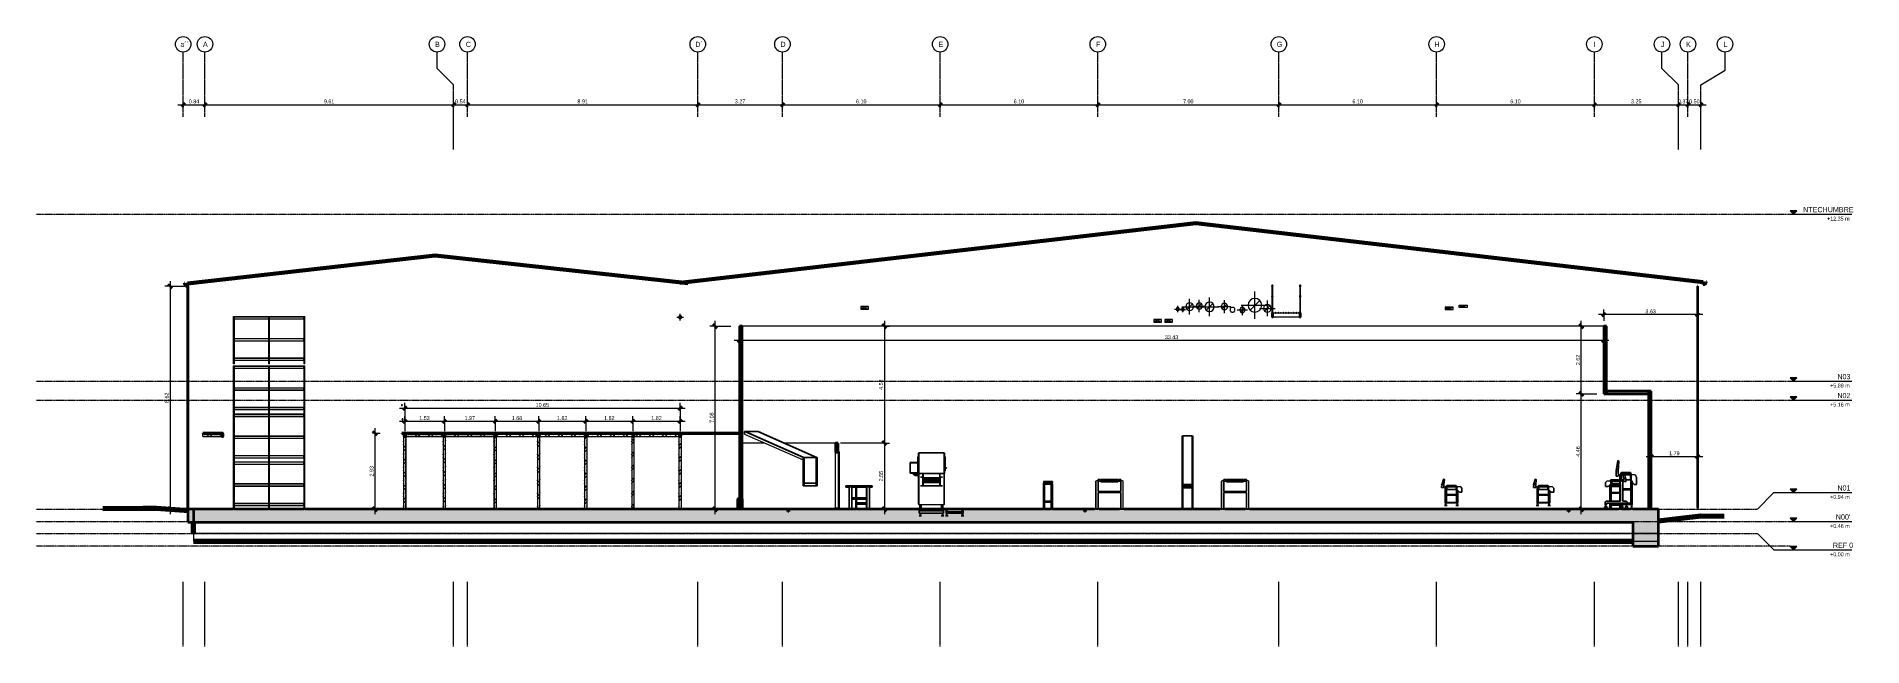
# Model space of a CAD drawing. Header units: centimetres. Extents: x -336 to 16318, y -437 to 1921.
# Drawn here: x -336 to 6725, y -437 to 1921 of the extents above; entities that cross this region are included whole.
import ezdxf

# ---------------------------------------------------------------- set-up
doc = ezdxf.new("R2010")
doc.units = ezdxf.units.CM
for name, pattern in [('Centre', [3.175, 0.635, -0.475, 1.59, -0.475]), ('Grid Line', [2.2225, 1.27, -0.3175, 0.3175, -0.3175]), ('Hidden', [0.714375, 0.47625, -0.238125])]:
    doc.linetypes.add(name, pattern=pattern)
for name, color, linetype, lineweight in [('A-ANNO-DIMS', 7, 'Continuous', 9), ('A-ANNO-DIMS-100', 7, 'Continuous', 9), ('A-CLNG', 7, 'Continuous', 9), ('A-FLOR', 7, 'Continuous', 9), ('A-FLOR-HRAL', 7, 'Continuous', 9), ('A-FLOR-LEVL', 7, 'Continuous', 9), ('A-FLOR-PATT', 7, 'Continuous', 35), ('A-GENM', 7, 'Continuous', 9), ('A-ROOF', 7, 'Continuous', 9), ('A-ROOF-MCUT', 7, 'Continuous', 35), ('A-ROOF-PATT', 7, 'Continuous', 35), ('A-WALL', 7, 'Continuous', 9), ('A-WALL-PATT', 7, 'Continuous', 35), ('C-BLDG-PADS', 7, 'Continuous', 9), ('C-TOPO', 7, 'Continuous', 9), ('I-WALL', 7, 'Continuous', 9), ('M-EQPM', 7, 'Continuous', 9), ('M-HVAC-DUCT', 7, 'Continuous', 9), ('M-HVAC-DUCT-CNTR', 7, 'Continuous', 9), ('P-PIPE', 7, 'Continuous', 9), ('P-PIPE-CNTR', 7, 'Continuous', 9), ('Q-SPCQ', 7, 'Continuous', 9), ('S-BEAM', 7, 'Continuous', 9), ('S-COLS', 7, 'Continuous', 9), ('S-GRID', 7, 'Continuous', 9), ('S-GRID-IDEN', 7, 'Continuous', 9)]:
    doc.layers.add(name, color=color, linetype=linetype, lineweight=lineweight)
doc.layers.add('E-CABL-TRAY-ANNO', color=7, linetype='Continuous', lineweight=9, true_color=0x007f00)
doc.layers.add('M-HVAC-DUCT-ANNO', color=7, linetype='Continuous', lineweight=9, true_color=0x007f00)
doc.styles.add('Century Gothic', font='GOTHIC.TTF', dxfattribs={"height": 20})
doc.styles.add('Century Gothic_1', font='GOTHIC.TTF', dxfattribs={"height": 15})
doc.styles.add('Saira Condensed', font='SairaCondensed-Regular.ttf', dxfattribs={"height": 20})
doc.dimstyles.new('FCA_N_Cotas_E100', dxfattribs={"dimscale": 30.48, "dimtxt": 15.662524, "dimasz": 0.492126, "dimexe": 0.656168, "dimexo": 0.656168, "dimgap": 0.032808, "dimtad": 1, "dimlfac": 0.01, "dimrnd": 0.01, "dimzin": 0, "dimdsep": 46, "dimtxsty": 'Century Gothic_1', "dimblk1": 'OBLIQUE', "dimblk2": 'OBLIQUE', "dimsah": 1, "dimcen": 0.09, "dimdle": 0.656168, "dimazin": 2, "dimtfac": 1, "dimtdec": 4, "dimtix": 1, "dimtmove": 0, "dimatfit": 3, "dimfxl": 1, "dimtvp": 1, "dimtolj": 1, "dimtzin": 0, "dimarcsym": 2})
pattern_1 = [(45, (4582.815, 712), (-25.14472, 25.14472), []), (45, (4582.815, 750.1), (-25.14472, 25.14472), [])]
pattern_2 = [(45.002, (4582.352, 712), (-25.14337, 25.14465), []), (45.002, (4582.352, 750.1), (-25.14337, 25.14465), [])]

msp = doc.modelspace()

# ---------------------------------------------------------------- texts
at = {"layer": 'S-GRID-IDEN', "color": 253, "true_color": 0xaaaaaa, "char_height": 20, "attachment_point": 1, "style": 'Saira Condensed'}
for s, insert, width in [('a´´', (220.534, 1901.014), 24.85231), ('A', (307.762, 1901.014), 17.63712), ('B', (1205.244, 1901.014), 17.63712), ('C', (1324.499, 1901.014), 14.43037), ('D´', (2211.802, 1901.014), 22.44725), ('D', (2541.089, 1901.014), 17.63712), ('E', (3152.089, 1901.014), 15.23206), ('F', (3761.985, 1901.014), 14.43037), ('G', (4460.685, 1901.014), 17.63712), ('H', (5070.315, 1901.014), 19.2405), ('I', (5684.915, 1901.014), 8.01687), ('J', (5946.065, 1901.014), 8.81856), ('K', (6042.871, 1901.014), 17.63712), ('L', (6187.995, 1901.014), 13.62869)]:
    msp.add_mtext(s, dxfattribs=dict(at, insert=insert, width=width))

# ---------------------------------------------------------------- blocks, each defined once
blk = doc.blocks.new('M_RVR_Grating - 1_12 x 1_00-1792500-Section 6')
at = {"layer": 'A-GENM', "lineweight": 25}
for p, q in [((4446.1, 853.3), (4441.1, 853.3)), ((4441.1, 853.3), (4441.1, 836.3)), ((4446.1, 836.3), (4446.1, 853.3)), ((4553.1, 853.3), (4548.1, 853.3)), ((4548.1, 853.3), (4548.1, 836.3)), ((4553.1, 836.3), (4553.1, 853.3)), ((4441.1, 836.3), (4446.1, 836.3)), ((4548.1, 836.3), (4553.1, 836.3))]:
    blk.add_line(p, q, dxfattribs=at)
at = {"layer": 'A-GENM', "color": 8, "true_color": 0x808080}
for p, q in [((4446.1, 853.3), (4548.1, 853.3)), ((4548.1, 851.2), (4446.1, 851.2)), ((4548.1, 836.3), (4446.1, 836.3))]:
    blk.add_line(p, q, dxfattribs=at)
at = {"layer": 'A-GENM', "lineweight": 25}
for centre, start, end in [((4446.1, 852.8), 0, 180), ((4446.1, 852.8), 180, 0), ((4456.1, 852.8), 0, 180), ((4456.1, 852.8), 180, 0), ((4466.1, 852.8), 0, 180), ((4466.1, 852.8), 180, 0), ((4476.1, 852.8), 0, 180), ((4476.1, 852.8), 180, 0), ((4486.1, 852.8), 0, 180), ((4486.1, 852.8), 180, 0), ((4496.1, 852.8), 0, 180), ((4496.1, 852.8), 180, 0), ((4506.1, 852.8), 0, 180), ((4506.1, 852.8), 180, 0), ((4516.1, 852.8), 0, 180), ((4516.1, 852.8), 180, 0), ((4526.1, 852.8), 0, 180), ((4526.1, 852.8), 180, 0), ((4536.1, 852.8), 0, 180), ((4536.1, 852.8), 180, 0), ((4546.1, 852.8), 0, 180), ((4546.1, 852.8), 180, 0)]:
    blk.add_arc(centre, 0.5, start, end, dxfattribs=at)
blk = doc.blocks.new('M_RVR_Grating - 1_12 x 1_00-V64-Section 6')
at = {"layer": 'A-GENM', "color": 8, "true_color": 0x808080}
blk.add_line((4548.1, 836.3), (4446.1, 836.3), dxfattribs=at)
blk = doc.blocks.new('Railings 71 - Railings 41-1816026-Section 6')
at = {"layer": 'A-FLOR-HRAL', "color": 8, "true_color": 0x808080}
for p, q in [((4549.2, 959.9), (4549.2, 853.3)), ((4550.7, 959.9), (4549.2, 959.9)), ((4552.2, 959.9), (4550.7, 959.9)), ((4552.2, 853.3), (4552.2, 959.9))]:
    blk.add_line(p, q, dxfattribs=at)
at = {"layer": 'A-FLOR-HRAL', "lineweight": 25}
for centre, start, end in [((4550.7, 957.5), 90, 270), ((4550.7, 916.9), 90, 270), ((4550.7, 957.5), 270, 90), ((4550.7, 916.9), 270, 90)]:
    blk.add_arc(centre, 1.5, start, end, dxfattribs=at)
blk = doc.blocks.new('Railings 72 - Railings 41-1816064-Section 6')
at = {"layer": 'A-FLOR-HRAL', "color": 8, "true_color": 0x808080}
for p, q in [((4441.7, 959.9), (4441.7, 853.3)), ((4443.2, 959.9), (4441.7, 959.9)), ((4444.7, 959.9), (4443.2, 959.9)), ((4444.7, 853.3), (4444.7, 959.9))]:
    blk.add_line(p, q, dxfattribs=at)
at = {"layer": 'A-FLOR-HRAL', "lineweight": 25}
for centre, start, end in [((4443.2, 957.5), 90, 270), ((4443.2, 916.9), 90, 270), ((4443.2, 957.5), 270, 90), ((4443.2, 916.9), 270, 90)]:
    blk.add_arc(centre, 1.5, start, end, dxfattribs=at)
blk = doc.blocks.new('Railings 73 - Railings 41-1816102-Section 6')
at = {"layer": 'A-FLOR-HRAL', "lineweight": 25}
for centre, start, end in [((4550.7, 955.9), 90, 270), ((4550.7, 955.9), 270, 90), ((4550.7, 915.3), 90, 270), ((4550.7, 915.3), 270, 90)]:
    blk.add_arc(centre, 1.5, start, end, dxfattribs=at)
blk = doc.blocks.new('Railings 74 - Railings 41-1816140-Section 6')
at = {"layer": 'A-FLOR-HRAL', "lineweight": 25}
for centre, start, end in [((4443.2, 955.9), 90, 270), ((4443.2, 955.9), 270, 90), ((4443.2, 915.3), 90, 270), ((4443.2, 915.3), 270, 90)]:
    blk.add_arc(centre, 1.5, start, end, dxfattribs=at)
blk = doc.blocks.new('PQ_RVR_EST-01_ZZ_ZZ_MO_T_A_rvt-1-Section 6')
at = {"layer": 'A-FLOR-PATT', "lineweight": 9, "true_color": 0x9a9a9a}
h = blk.add_hatch(color=253, dxfattribs=at)
h.paths.add_polyline_path([(5847.1, 44), (5883.7, 44), (5883.7, 94), (3167.6, 94), (3167.6, 89.8), (3171.9, 89.8), (3171.9, 88.8), (3172, 88.8), (3172, 87.8), (3170.5, 87.8), (3170.5, 87.3), (3172, 87.3), (3172, 78.3), (3168.8, 78.3), (3168.8, 68.3), (3173, 68.3), (3172.9, 67.3), (3163, 67.3), (3163.1, 68.3), (3167.2, 68.3), (3167.2, 78.3), (3082.8, 78.3), (3082.8, 68.3), (3087, 68.3), (3086.9, 67.3), (3077, 67.3), (3077.1, 68.3), (3081.2, 68.3), (3081.2, 78.3), (3078, 78.3), (3078, 87.3), (3079.5, 87.3), (3079.4, 87.8), (3078, 87.8), (3078, 88.8), (3078.1, 88.8), (3078.3, 89.8), (3082.5, 89.8), (3082.5, 94), (249.1, 94), (249.1, 44), (5836.9, 44)])
h.paths.add_polyline_path([(3183.3, 67.3), (3179.1, 67.3), (3179.2, 68.3), (3183.3, 68.3), (3183.3, 78.3), (3181.6, 78.3), (3181.6, 87.8), (3181.9, 87.8), (3181.9, 88.8), (3186.3, 88.8), (3186.3, 87.8), (3186.6, 87.8), (3186.6, 83.3), (3242.4, 83.3), (3242.4, 87.8), (3242.7, 87.8), (3242.7, 88.8), (3247.1, 88.8), (3247.1, 87.8), (3247.4, 87.8), (3247.4, 78.3), (3245.7, 78.3), (3245.7, 68.3), (3249.9, 68.3), (3249.8, 67.3), (3239.9, 67.3), (3240, 68.3), (3244.1, 68.3), (3244.1, 78.3), (3184.9, 78.3), (3184.9, 68.3), (3189.1, 68.3), (3189, 67.3), (3183.5, 67.3)])
h.paths.add_polyline_path([(3091.7, 86.3), (3164, 86.3), (3164, 87.3), (3165.5, 87.3), (3165.5, 87.8), (3164, 87.8), (3164, 88.8), (3161.9, 88.8), (3162.1, 89.8), (3166.3, 89.8), (3166.3, 94), (3083.8, 94), (3083.8, 89.8), (3088.1, 89.8), (3088, 88.8), (3086, 88.8), (3086, 87.8), (3084.5, 87.8), (3084.5, 87.3), (3086, 87.3), (3086, 86.3)])
at = {"layer": 'A-WALL-PATT', "lineweight": 9, "true_color": 0x9a9a9a}
blk.add_hatch(color=253, dxfattribs=at).paths.add_polyline_path([(5836.9, -50), (5936.9, -50), (5936.9, 94), (5883.7, 94), (5883.7, 44), (5836.9, 44), (5836.9, 41.9)])
at = {"layer": 'A-FLOR', "lineweight": 35}
for p, q in [((425.1, 94), (249.1, 94)), ((249.1, 94), (249.1, 44)), ((561.1, 94), (429.1, 94)), ((697.2, 94), (565.1, 94)), ((2833.1, 94), (701.2, 94)), ((2873.7, 94), (2834.8, 94)), ((3082.5, 94), (2875.5, 94)), ((3166.3, 94), (3083.7, 94)), ((3557.7, 94), (3167.5, 94)), ((3587.9, 94), (3562.7, 94)), ((3755.9, 94), (3592.9, 94)), ((3852.7, 94), (3773.5, 94)), ((4094.9, 94), (3870.3, 94)), ((4132.9, 94), (4097.7, 94)), ((4241.9, 94), (4135.7, 94)), ((4338.7, 94), (4259.5, 94)), ((5783.2, 94), (4356.3, 94)), ((5827.8, 94), (5793.2, 94)), ((5883.7, 94), (5837.8, 94)), ((249.1, 44), (5836.9, 44))]:
    blk.add_line(p, q, dxfattribs=at)
at = {"layer": 'A-WALL', "lineweight": 35}
for p, q in [((5936.9, 94), (5883.7, 94)), ((5936.9, -50), (5936.9, 94)), ((5836.9, 44), (5836.9, -50)), ((5836.9, -50), (5936.9, -50))]:
    blk.add_line(p, q, dxfattribs=at)
at = {"layer": 'A-FLOR-HRAL', "lineweight": 25}
for name in ['Railings 72 - Railings 41-1816064-Section 6', 'Railings 74 - Railings 41-1816140-Section 6', 'Railings 71 - Railings 41-1816026-Section 6', 'Railings 73 - Railings 41-1816102-Section 6']:
    blk.add_blockref(name, (0, 0), dxfattribs=at)
at = {"layer": 'A-GENM', "lineweight": 25}
for name in ['M_RVR_Grating - 1_12 x 1_00-1792500-Section 6', 'M_RVR_Grating - 1_12 x 1_00-V64-Section 6']:
    blk.add_blockref(name, (0, 0), dxfattribs=at)
blk = doc.blocks.new('EQ-04-004 - EQ-04-004_dwg_Agrupar_332-1536222-Section 6')
at = {"layer": 'M-EQPM', "color": 251, "true_color": 0x666666}
for p, q in [((2402.3, 394), (2405.8, 394)), ((2402.3, 394), (2402.3, 384)), ((2402.3, 394), (2628.8, 294)), ((2402.3, 384), (2628.8, 284)), ((2405.8, 394), (2632.3, 294)), ((2678.8, 294), (2452.3, 394)), ((2455.9, 394), (2452.3, 394)), ((2455.9, 394), (2682.4, 294)), ((2682.4, 294), (2455.9, 394)), ((2628.8, 194), (2628.8, 294)), ((2632.3, 294), (2628.8, 294)), ((2632.3, 294), (2632.3, 194)), ((2678.8, 194), (2678.8, 294)), ((2682.4, 294), (2678.8, 294)), ((2682.4, 194), (2682.4, 294)), ((2628.8, 194), (2632.3, 194)), ((2628.8, 194), (2628.8, 184)), ((2628.8, 184), (2628.8, 194)), ((2628.8, 184), (2628.8, 194)), ((2682.4, 194), (2678.8, 194)), ((2682.4, 194), (2682.4, 184)), ((2682.4, 194), (2682.4, 184)), ((2682.4, 194), (2682.4, 184))]:
    blk.add_line(p, q, dxfattribs=at)
at = {"layer": 'M-EQPM', "color": 136, "true_color": 0x007f7f}
for p, q in [((2402.3, 394), (2402.3, 384)), ((2402.3, 394), (2405.8, 394)), ((2402.3, 384), (2628.8, 284)), ((2405.8, 394), (2452.3, 394)), ((2405.8, 394), (2632.3, 294)), ((2452.3, 394), (2405.8, 394)), ((2405.8, 394), (2452.3, 394)), ((2405.8, 394), (2452.3, 394)), ((2678.8, 294), (2452.3, 394)), ((2452.3, 394), (2455.9, 394)), ((2632.3, 294), (2628.8, 294)), ((2678.8, 294), (2632.3, 294)), ((2632.3, 194), (2632.3, 294)), ((2678.8, 294), (2632.3, 294)), ((2632.3, 294), (2678.8, 294)), ((2678.8, 294), (2632.3, 294)), ((2682.4, 294), (2678.8, 294)), ((2678.8, 294), (2678.8, 194)), ((2628.8, 194), (2628.8, 184)), ((2628.8, 194), (2632.3, 194)), ((2632.3, 184), (2628.8, 184)), ((2632.3, 184), (2632.3, 194)), ((2632.3, 194), (2678.8, 194)), ((2632.3, 184), (2632.3, 194)), ((2632.3, 184), (2632.3, 194)), ((2632.3, 184), (2678.8, 184)), ((2632.3, 184), (2678.8, 184)), ((2678.8, 194), (2678.8, 184)), ((2678.8, 194), (2682.4, 194)), ((2678.8, 194), (2678.8, 184)), ((2678.8, 194), (2678.8, 184)), ((2678.8, 184), (2682.4, 184)), ((2682.4, 184), (2682.4, 194))]:
    blk.add_line(p, q, dxfattribs=at)
at = {"layer": 'M-EQPM', "color": 254, "true_color": 0xcccccc}
for p, q in [((2632.3, 294), (2405.8, 394)), ((2452.3, 394), (2405.8, 394)), ((2678.8, 294), (2452.3, 394)), ((2632.3, 194), (2632.3, 294)), ((2678.8, 294), (2632.3, 294)), ((2678.8, 294), (2678.8, 194)), ((2632.3, 194), (2678.8, 194))]:
    blk.add_line(p, q, dxfattribs=at)
at = {"layer": 'M-EQPM', "color": 251, "true_color": 0x666666, "flags": 128}
for points in [[(2402.3, 384), (2402.3, 394), (2405.8, 394), (2402.3, 394), (2402.3, 384), (2628.8, 284)], [(2628.8, 294), (2402.3, 394), (2402.3, 384), (2628.8, 284)], [(2628.8, 194), (2628.8, 294), (2402.3, 394), (2405.8, 394), (2632.3, 294), (2628.8, 294)], [(2628.8, 194), (2628.8, 294), (2632.3, 294), (2632.3, 194), (2628.8, 194), (2632.3, 194), (2632.3, 294), (2405.8, 394), (2632.3, 294)], [(2678.8, 294), (2452.3, 394), (2455.9, 394)], [(2455.9, 394), (2452.3, 394), (2678.8, 294), (2678.8, 194), (2678.8, 294), (2682.4, 294), (2678.8, 294), (2678.8, 194)], [(2682.4, 294), (2678.8, 294), (2452.3, 394), (2455.9, 394)], [(2455.9, 394), (2682.4, 294), (2682.4, 194)], [(2632.3, 194), (2632.3, 294), (2628.8, 294)], [(2682.4, 294), (2682.4, 194), (2678.8, 194), (2682.4, 194)]]:
    blk.add_lwpolyline(points, dxfattribs=at)
at = {"layer": 'M-EQPM', "color": 136, "true_color": 0x007f7f, "flags": 128}
for points in [[(2632.3, 194), (2632.3, 184), (2628.8, 184), (2632.3, 184)], [(2678.8, 194), (2678.8, 184), (2632.3, 184), (2632.3, 194)], [(2678.8, 184), (2682.4, 184), (2678.8, 184), (2678.8, 194)]]:
    blk.add_lwpolyline(points, dxfattribs=at)
blk.add_lwpolyline([(2632.3, 194), (2678.8, 194)], close=True, dxfattribs=at)
blk = doc.blocks.new('EQ-04-004 - EQ-04-004_dwg-1536221-Section 6')
blk.add_blockref('EQ-04-004 - EQ-04-004_dwg_Agrupar_332-1536222-Section 6', (0, 0))
blk = doc.blocks.new('EQ-04-004 - EQ-04-004-1536225-Section 6')
blk.add_blockref('EQ-04-004 - EQ-04-004_dwg-1536221-Section 6', (0, 0))
blk = doc.blocks.new('EQ-04-007 - EQ-04-007_dwg_Agrupar_546-1539644-Section 6')
at = {"layer": 'M-EQPM', "color": 136, "true_color": 0x007f7f}
for p, q in [((2793.7, 179), (2793.7, 184)), ((2833.1, 184), (2793.7, 184)), ((2833.1, 184), (2793.7, 184)), ((2833.1, 184), (2793.7, 184)), ((2793.7, 179), (2793.7, 184)), ((2806.3, 179), (2793.7, 179)), ((2793.7, 179), (2806.3, 179)), ((2833.1, 179), (2817.6, 179)), ((2817.6, 179), (2833.1, 179)), ((2817.6, 179), (2833.1, 179)), ((2895.8, 184), (2875.5, 184)), ((2895.8, 184), (2875.5, 184)), ((2895.8, 179), (2885.3, 179)), ((2885.3, 179), (2895.8, 179)), ((2895.8, 179), (2895.8, 184)), ((2895.8, 184), (2895.8, 179))]:
    blk.add_line(p, q, dxfattribs=at)
at = {"layer": 'M-EQPM', "color": 136, "true_color": 0x007f7f, "flags": 128}
for points in [[(2793.7, 184), (2793.7, 179), (2806.3, 179)], [(2885.3, 179), (2895.8, 179), (2895.8, 184), (2875.5, 184)]]:
    blk.add_lwpolyline(points, dxfattribs=at)
blk = doc.blocks.new('EQ-04-007 - EQ-04-007_dwg_Agrupar_982-1539649-Section 6')
at = {"layer": 'M-EQPM', "color": 251, "true_color": 0x666666}
for p, q in [((2885.3, 179), (2875.5, 179)), ((2885.3, 179), (2875.5, 179)), ((2885.3, 179), (2885.3, 94)), ((2885.3, 94), (2885.3, 179))]:
    blk.add_line(p, q, dxfattribs=at)
at = {"layer": 'M-EQPM', "color": 251, "true_color": 0x666666, "flags": 128}
blk.add_lwpolyline([(2885.3, 94), (2885.3, 179), (2875.5, 179)], dxfattribs=at)
blk = doc.blocks.new('EQ-04-007 - EQ-04-007_dwg_Agrupar_982-1539650-Section 6')
at = {"layer": 'M-EQPM', "color": 251, "true_color": 0x666666}
for p, q in [((2817.6, 137.7), (2817.6, 132.3)), ((2817.6, 137.7), (2833.1, 137.7)), ((2817.6, 137.7), (2817.6, 132.3)), ((2833.1, 137.7), (2817.6, 137.7)), ((2817.6, 132.3), (2833.1, 132.3)), ((2833.1, 132.3), (2817.6, 132.3)), ((2817.6, 132.3), (2833.1, 132.3)), ((2834.8, 137.7), (2873.7, 137.7)), ((2873.7, 137.7), (2834.8, 137.7)), ((2873.7, 137.7), (2834.8, 137.7)), ((2834.8, 132.3), (2873.7, 132.3)), ((2873.7, 132.3), (2834.8, 132.3)), ((2834.8, 132.3), (2873.7, 132.3))]:
    blk.add_line(p, q, dxfattribs=at)
at = {"layer": 'M-EQPM', "color": 251, "true_color": 0x666666, "flags": 128}
blk.add_lwpolyline([(2833.1, 137.7), (2817.6, 137.7), (2817.6, 132.3)], dxfattribs=at)
blk = doc.blocks.new('EQ-04-007 - EQ-04-007_dwg_Agrupar_590-1539651-Section 6')
at = {"layer": 'M-EQPM', "color": 251, "true_color": 0x666666}
for p, q in [((2817.6, 179), (2806.3, 179)), ((2806.3, 179), (2806.3, 94)), ((2817.6, 179), (2806.3, 179)), ((2806.3, 94), (2806.3, 179)), ((2806.3, 179), (2806.3, 94)), ((2817.6, 179), (2817.6, 94)), ((2817.6, 94), (2817.6, 179))]:
    blk.add_line(p, q, dxfattribs=at)
at = {"layer": 'M-EQPM', "color": 251, "true_color": 0x666666, "flags": 128}
blk.add_lwpolyline([(2817.6, 94), (2817.6, 179), (2806.3, 179)], dxfattribs=at)
blk = doc.blocks.new('EQ-04-007 - EQ-04-007_dwg_Agrupar_516-1539652-Section 6')
for name in ['EQ-04-007 - EQ-04-007_dwg_Agrupar_590-1539651-Section 6', 'EQ-04-007 - EQ-04-007_dwg_Agrupar_982-1539649-Section 6', 'EQ-04-007 - EQ-04-007_dwg_Agrupar_982-1539650-Section 6']:
    blk.add_blockref(name, (0, 0))
blk = doc.blocks.new('EQ-04-007 - EQ-04-007_dwg_Agrupar_520-1539653-Section 6')
for name in ['EQ-04-007 - EQ-04-007_dwg_Agrupar_546-1539644-Section 6', 'EQ-04-007 - EQ-04-007_dwg_Agrupar_516-1539652-Section 6']:
    blk.add_blockref(name, (0, 0))
blk = doc.blocks.new('EQ-04-007 - EQ-04-007_dwg-1539643-Section 6')
blk.add_blockref('EQ-04-007 - EQ-04-007_dwg_Agrupar_520-1539653-Section 6', (0, 0))
blk = doc.blocks.new('EQ-04-007 - EQ-04-007-1539654-Section 6')
blk.add_blockref('EQ-04-007 - EQ-04-007_dwg-1539643-Section 6', (0, 0))
blk = doc.blocks.new('EQ-04-009 - EQ-04-009_dwg_Agrupar_1737-1541623-Section 6')
at = {"layer": 'M-EQPM', "color": 251, "true_color": 0x666666}
for p, q in [((2834.8, 184.4), (2834.8, 184.5)), ((2873.7, 184.5), (2834.8, 184.5)), ((2834.8, 184.5), (2834.8, 184.4)), ((2834.8, 184.4), (2834.8, 184.1)), ((2834.8, 184.4), (2873.7, 184.4)), ((2873.7, 184.1), (2834.8, 184.1)), ((2834.8, 178.9), (2873.7, 178.9)), ((2834.8, 178.9), (2873.7, 178.9)), ((2873.7, 178.9), (2834.8, 178.9)), ((2834.8, 178.6), (2873.7, 178.6)), ((2834.8, 178.6), (2873.7, 178.6)), ((2873.7, 178.6), (2834.8, 178.6)), ((2834.8, 178.5), (2873.7, 178.5)), ((2834.8, 178.5), (2873.7, 178.5)), ((2873.7, 178.5), (2834.8, 178.5)), ((2873.7, 184.5), (2873.7, 184.4)), ((2873.7, 184.5), (2873.7, 184.4)), ((2873.7, 184.4), (2873.7, 184.1))]:
    blk.add_line(p, q, dxfattribs=at)
at = {"layer": 'M-EQPM', "color": 251, "true_color": 0x666666, "flags": 128}
for points in [[(2834.8, 184.5), (2873.7, 184.5)], [(2834.8, 184.4), (2873.7, 184.4)], [(2834.8, 184.1), (2873.7, 184.1)]]:
    blk.add_lwpolyline(points, close=True, dxfattribs=at)
blk = doc.blocks.new('EQ-04-009 - EQ-04-009_dwg_Agrupar_528-1541637-Section 6')
at = {"layer": 'M-EQPM', "color": 251, "true_color": 0x666666}
for p, q in [((2833.1, 179), (2833.1, 184)), ((2833.1, 184), (2875.5, 184)), ((2833.1, 179), (2833.1, 184)), ((2875.5, 179), (2833.1, 179)), ((2833.1, 179), (2875.5, 179)), ((2875.5, 179), (2875.5, 184)), ((2875.5, 184), (2875.5, 179))]:
    blk.add_line(p, q, dxfattribs=at)
at = {"layer": 'M-EQPM', "color": 251, "true_color": 0x666666, "flags": 128}
blk.add_lwpolyline([(2875.5, 184), (2833.1, 184), (2833.1, 179), (2875.5, 179), (2875.5, 184), (2833.1, 184)], dxfattribs=at)
blk = doc.blocks.new('EQ-04-009 - EQ-04-009_dwg_Agrupar_529-1541670-Section 6')
at = {"layer": 'M-EQPM', "color": 251, "true_color": 0x666666}
for p, q in [((2873.7, 118.4), (2834.8, 118.4)), ((2834.8, 113.4), (2834.8, 118.4)), ((2834.8, 113.4), (2834.8, 118.4)), ((2873.7, 113.4), (2834.8, 113.4)), ((2873.7, 118.4), (2873.7, 113.4)), ((2873.7, 118.4), (2873.7, 113.4))]:
    blk.add_line(p, q, dxfattribs=at)
at = {"layer": 'M-EQPM', "color": 251, "true_color": 0x666666, "flags": 128}
for points in [[(2834.8, 118.4), (2873.7, 118.4), (2873.7, 113.4)], [(2873.7, 118.4), (2834.8, 118.4), (2834.8, 113.4), (2873.7, 113.4), (2834.8, 113.4)]]:
    blk.add_lwpolyline(points, dxfattribs=at)
blk = doc.blocks.new('EQ-04-009 - EQ-04-009_dwg_Agrupar_529-1541680-Section 6')
at = {"layer": 'M-EQPM', "color": 251, "true_color": 0x666666}
for p, q in [((2873.7, 94), (2873.7, 179)), ((2873.7, 179), (2875.5, 179)), ((2873.7, 179), (2875.5, 179)), ((2875.5, 94), (2875.5, 179)), ((2875.5, 94), (2873.7, 94)), ((2875.5, 94), (2873.7, 94))]:
    blk.add_line(p, q, dxfattribs=at)
at = {"layer": 'M-EQPM', "color": 251, "true_color": 0x666666, "flags": 128}
for points in [[(2875.5, 179), (2875.5, 94), (2873.7, 94)], [(2875.5, 94), (2875.5, 179), (2873.7, 179), (2873.7, 94), (2873.7, 179)]]:
    blk.add_lwpolyline(points, dxfattribs=at)
blk = doc.blocks.new('EQ-04-009 - EQ-04-009_dwg_Agrupar_529-1541685-Section 6')
at = {"layer": 'M-EQPM', "color": 251, "true_color": 0x666666}
for p, q in [((2833.1, 94), (2833.1, 179)), ((2833.1, 179), (2834.8, 179)), ((2833.1, 179), (2834.8, 179)), ((2834.8, 94), (2834.8, 179)), ((2834.8, 94), (2833.1, 94)), ((2834.8, 94), (2833.1, 94))]:
    blk.add_line(p, q, dxfattribs=at)
at = {"layer": 'M-EQPM', "color": 251, "true_color": 0x666666, "flags": 128}
for points in [[(2834.8, 179), (2834.8, 94), (2833.1, 94)], [(2834.8, 94), (2834.8, 179), (2833.1, 179), (2833.1, 94), (2833.1, 179)]]:
    blk.add_lwpolyline(points, dxfattribs=at)
blk = doc.blocks.new('EQ-04-009 - EQ-04-009_dwg_Agrupar_324-1541686-Section 6')
for name in ['EQ-04-009 - EQ-04-009_dwg_Agrupar_528-1541637-Section 6', 'EQ-04-009 - EQ-04-009_dwg_Agrupar_529-1541685-Section 6', 'EQ-04-009 - EQ-04-009_dwg_Agrupar_1737-1541623-Section 6', 'EQ-04-009 - EQ-04-009_dwg_Agrupar_529-1541680-Section 6', 'EQ-04-009 - EQ-04-009_dwg_Agrupar_529-1541670-Section 6']:
    blk.add_blockref(name, (0, 0))
blk = doc.blocks.new('EQ-04-009 - EQ-04-009_dwg-1541608-Section 6')
blk.add_blockref('EQ-04-009 - EQ-04-009_dwg_Agrupar_324-1541686-Section 6', (0, 0))
blk = doc.blocks.new('EQ-04-009 - EQ-04-009-1541687-Section 6')
blk.add_blockref('EQ-04-009 - EQ-04-009_dwg-1541608-Section 6', (0, 0))
blk = doc.blocks.new('EQ-05-004 - EQ-05-004_dwg_Agrupar_600-1546368-Section 6')
at = {"layer": 'M-EQPM', "color": 136, "true_color": 0x007f7f}
for p, q in [((4132.9, 94), (4132.9, 176.2)), ((4132.9, 176.2), (4132.9, 94)), ((4133.7, 188.9), (4135.7, 188.9)), ((4133.7, 188.9), (4135.7, 188.9)), ((4135.7, 94), (4135.7, 188.9)), ((4135.7, 94), (4135.7, 188.9)), ((4135.7, 94), (4132.9, 94))]:
    blk.add_line(p, q, dxfattribs=at)
at = {"layer": 'M-EQPM', "color": 136, "true_color": 0x007f7f, "flags": 128}
for points in [[(4133.7, 188.9), (4135.7, 188.9), (4135.7, 94), (4132.9, 94)], [(4135.7, 94), (4132.9, 94), (4132.9, 176.2)]]:
    blk.add_lwpolyline(points, dxfattribs=at)
blk = doc.blocks.new('EQ-05-004 - EQ-05-004_dwg_Agrupar_600-1546370-Section 6')
at = {"layer": 'M-EQPM', "color": 136, "true_color": 0x007f7f}
for p, q in [((4094.9, 94), (4094.9, 188.9)), ((4094.9, 188.9), (4096.7, 188.9)), ((4094.9, 188.9), (4096.7, 188.9)), ((4094.9, 188.9), (4096.7, 188.9)), ((4094.9, 188.9), (4094.9, 94)), ((4097.7, 94), (4097.7, 176.2)), ((4097.7, 94), (4097.7, 176.2)), ((4097.7, 94), (4094.9, 94))]:
    blk.add_line(p, q, dxfattribs=at)
at = {"layer": 'M-EQPM', "color": 136, "true_color": 0x007f7f, "flags": 128}
for points in [[(4097.7, 94), (4094.9, 94), (4094.9, 188.9)], [(4097.7, 176.2), (4097.7, 94), (4094.9, 94)]]:
    blk.add_lwpolyline(points, dxfattribs=at)
blk = doc.blocks.new('EQ-05-004 - EQ-05-004_dwg_Agrupar_600-1546371-Section 6')
at = {"layer": 'M-EQPM', "color": 136, "true_color": 0x007f7f}
for p, q in [((4132.9, 376.9), (4132.9, 377.6)), ((4132.9, 377.6), (4135.7, 377.6)), ((4132.9, 376.9), (4132.9, 377.6)), ((4132.9, 377.6), (4135.7, 377.6)), ((4132.9, 377.6), (4132.9, 376.9)), ((4135.7, 188.9), (4135.7, 377.6)), ((4135.7, 188.9), (4135.7, 377.6))]:
    blk.add_line(p, q, dxfattribs=at)
at = {"layer": 'M-EQPM', "color": 136, "true_color": 0x007f7f, "flags": 128}
blk.add_lwpolyline([(4132.9, 377.6), (4135.7, 377.6), (4135.7, 188.9)], dxfattribs=at)
blk = doc.blocks.new('EQ-05-004 - EQ-05-004_dwg_Agrupar_600-1546372-Section 6')
at = {"layer": 'M-EQPM', "color": 136, "true_color": 0x007f7f}
for p, q in [((4094.9, 188.9), (4094.9, 377.6)), ((4094.9, 377.6), (4097.7, 377.6)), ((4094.9, 188.9), (4094.9, 377.6)), ((4094.9, 377.6), (4097.7, 377.6)), ((4094.9, 377.6), (4094.9, 188.9)), ((4097.7, 376.9), (4097.7, 377.6)), ((4097.7, 376.9), (4097.7, 377.6))]:
    blk.add_line(p, q, dxfattribs=at)
at = {"layer": 'M-EQPM', "color": 136, "true_color": 0x007f7f, "flags": 128}
blk.add_lwpolyline([(4094.9, 377.6), (4097.7, 377.6), (4097.7, 376.9)], dxfattribs=at)
blk = doc.blocks.new('EQ-05-004 - EQ-05-004_dwg_Agrupar_534-1546373-Section 6')
at = {"layer": 'M-EQPM', "color": 2, "true_color": 0xffff00}
for p, q in [((4096.7, 188.9), (4096.7, 376.9)), ((4096.7, 376.9), (4133.7, 376.9)), ((4096.7, 188.9), (4096.7, 376.9)), ((4096.7, 376.9), (4133.7, 376.9)), ((4133.7, 188.9), (4133.7, 376.9)), ((4096.7, 188.7), (4096.7, 188.9)), ((4133.7, 188.9), (4096.7, 188.9)), ((4096.7, 188.9), (4133.7, 188.9)), ((4096.7, 188.9), (4096.7, 188.7)), ((4096.7, 188.9), (4133.7, 188.9)), ((4096.7, 188.9), (4133.7, 188.9)), ((4096.7, 188.7), (4096.7, 188)), ((4096.7, 188.7), (4133.7, 188.7)), ((4096.7, 188), (4096.7, 188.7)), ((4096.7, 188), (4096.7, 187)), ((4096.7, 188), (4133.7, 188)), ((4096.7, 187), (4096.7, 188)), ((4096.7, 185.7), (4096.7, 187)), ((4096.7, 187), (4133.7, 187)), ((4096.7, 185.7), (4096.7, 187)), ((4096.7, 184.2), (4096.7, 185.7)), ((4096.7, 185.7), (4133.7, 185.7)), ((4096.7, 184.2), (4096.7, 185.7)), ((4096.7, 182.5), (4096.7, 184.2)), ((4133.7, 184.2), (4096.7, 184.2)), ((4096.7, 182.5), (4096.7, 184.2)), ((4096.7, 180.9), (4096.7, 182.5)), ((4096.7, 182.5), (4133.7, 182.5)), ((4096.7, 180.9), (4096.7, 182.5)), ((4096.7, 180.9), (4096.7, 179.3)), ((4096.7, 180.9), (4133.7, 180.9)), ((4096.7, 179.3), (4096.7, 180.9)), ((4096.7, 179.3), (4096.7, 178)), ((4133.7, 179.3), (4096.7, 179.3)), ((4096.7, 178), (4096.7, 179.3)), ((4096.7, 177), (4096.7, 178)), ((4096.7, 178), (4133.7, 178)), ((4096.7, 177), (4096.7, 178)), ((4096.7, 177), (4096.7, 176.4)), ((4096.7, 177), (4133.7, 177)), ((4096.7, 176.4), (4096.7, 177)), ((4096.7, 176.4), (4096.7, 176.2)), ((4133.7, 176.4), (4096.7, 176.4)), ((4096.7, 176.2), (4096.7, 176.4)), ((4133.7, 176.2), (4096.7, 176.2)), ((4096.7, 176.2), (4133.7, 176.2)), ((4133.7, 188.9), (4133.7, 188.7)), ((4133.7, 188.9), (4133.7, 188.7)), ((4133.7, 188.7), (4133.7, 188)), ((4133.7, 188.7), (4133.7, 188)), ((4133.7, 188), (4133.7, 187)), ((4133.7, 187), (4133.7, 188)), ((4133.7, 185.7), (4133.7, 187)), ((4133.7, 185.7), (4133.7, 187)), ((4133.7, 184.2), (4133.7, 185.7)), ((4133.7, 184.2), (4133.7, 185.7)), ((4133.7, 184.2), (4133.7, 182.5)), ((4133.7, 182.5), (4133.7, 184.2)), ((4133.7, 180.9), (4133.7, 182.5)), ((4133.7, 180.9), (4133.7, 182.5)), ((4133.7, 179.3), (4133.7, 180.9)), ((4133.7, 179.3), (4133.7, 180.9)), ((4133.7, 179.3), (4133.7, 178)), ((4133.7, 178), (4133.7, 179.3)), ((4133.7, 177), (4133.7, 178)), ((4133.7, 177), (4133.7, 178)), ((4133.7, 176.4), (4133.7, 177)), ((4133.7, 176.4), (4133.7, 177)), ((4133.7, 176.4), (4133.7, 176.2)), ((4133.7, 176.2), (4133.7, 176.4))]:
    blk.add_line(p, q, dxfattribs=at)
at = {"layer": 'M-EQPM', "color": 2, "true_color": 0xffff00, "flags": 128}
blk.add_lwpolyline([(4133.7, 376.9), (4096.7, 376.9), (4096.7, 188.9)], dxfattribs=at)
for points in [[(4133.7, 188.9), (4133.7, 376.9)], [(4096.7, 188.7), (4133.7, 188.7)], [(4096.7, 188), (4133.7, 188)], [(4096.7, 187), (4133.7, 187)], [(4096.7, 185.7), (4133.7, 185.7)], [(4096.7, 184.2), (4133.7, 184.2)], [(4096.7, 182.5), (4133.7, 182.5)], [(4096.7, 180.9), (4133.7, 180.9)], [(4096.7, 179.3), (4133.7, 179.3)], [(4096.7, 178), (4133.7, 178)], [(4096.7, 177), (4133.7, 177)], [(4096.7, 176.4), (4133.7, 176.4)], [(4096.7, 176.2), (4133.7, 176.2)]]:
    blk.add_lwpolyline(points, close=True, dxfattribs=at)
blk = doc.blocks.new('EQ-05-004 - EQ-05-004_dwg_Agrupar_574-1546384-Section 6')
for name in ['EQ-05-004 - EQ-05-004_dwg_Agrupar_600-1546372-Section 6', 'EQ-05-004 - EQ-05-004_dwg_Agrupar_534-1546373-Section 6', 'EQ-05-004 - EQ-05-004_dwg_Agrupar_600-1546371-Section 6', 'EQ-05-004 - EQ-05-004_dwg_Agrupar_600-1546370-Section 6', 'EQ-05-004 - EQ-05-004_dwg_Agrupar_600-1546368-Section 6']:
    blk.add_blockref(name, (0, 0))
blk = doc.blocks.new('EQ-05-004 - EQ-05-004_dwg-1546346-Section 6')
blk.add_blockref('EQ-05-004 - EQ-05-004_dwg_Agrupar_574-1546384-Section 6', (0, 0))
blk = doc.blocks.new('EQ-05-004 - EQ-05-004-1546388-Section 6')
blk.add_blockref('EQ-05-004 - EQ-05-004_dwg-1546346-Section 6', (0, 0))
blk = doc.blocks.new('EQ-05-011 - EQ-05-011_dwg_Agrupar_982-1552489-Section 6')
at = {"layer": 'M-EQPM', "color": 251, "true_color": 0x666666}
for p, q in [((3557.7, 189.7), (3557.7, 94)), ((3557.7, 94), (3557.7, 189.7)), ((3562.7, 189.7), (3562.7, 94)), ((3562.7, 94), (3562.7, 189.7)), ((3557.7, 94), (3562.7, 94)), ((3562.7, 94), (3557.7, 94))]:
    blk.add_line(p, q, dxfattribs=at)
at = {"layer": 'M-EQPM', "color": 251, "true_color": 0x666666, "flags": 128}
blk.add_lwpolyline([(3562.7, 189.7), (3562.7, 94), (3557.7, 94), (3557.7, 189.7)], dxfattribs=at)
blk = doc.blocks.new('EQ-05-011 - EQ-05-011_dwg_Agrupar_982-1552490-Section 6')
at = {"layer": 'M-EQPM', "color": 251, "true_color": 0x666666}
for p, q in [((3587.9, 124.7), (3562.7, 124.7)), ((3562.7, 124.7), (3562.7, 120.9)), ((3562.7, 120.9), (3562.7, 124.7)), ((3587.9, 120.9), (3562.7, 120.9)), ((3562.7, 120.9), (3587.9, 120.9)), ((3587.9, 124.7), (3587.9, 120.9)), ((3587.9, 124.7), (3587.9, 120.9))]:
    blk.add_line(p, q, dxfattribs=at)
at = {"layer": 'M-EQPM', "color": 251, "true_color": 0x666666, "flags": 128}
for points in [[(3562.7, 124.7), (3587.9, 124.7), (3587.9, 120.9)], [(3587.9, 120.9), (3562.7, 120.9), (3562.7, 124.7), (3587.9, 124.7)]]:
    blk.add_lwpolyline(points, dxfattribs=at)
blk = doc.blocks.new('EQ-05-011 - EQ-05-011_dwg_Agrupar_590-1552491-Section 6')
at = {"layer": 'M-EQPM', "color": 251, "true_color": 0x666666}
for p, q in [((3587.9, 189.7), (3587.9, 94)), ((3587.9, 94), (3587.9, 189.7)), ((3592.9, 189.7), (3592.9, 94)), ((3592.9, 94), (3592.9, 189.7)), ((3587.9, 94), (3592.9, 94)), ((3592.9, 94), (3587.9, 94))]:
    blk.add_line(p, q, dxfattribs=at)
at = {"layer": 'M-EQPM', "color": 251, "true_color": 0x666666, "flags": 128}
blk.add_lwpolyline([(3592.9, 189.7), (3592.9, 94), (3587.9, 94), (3587.9, 189.7)], dxfattribs=at)
blk = doc.blocks.new('EQ-05-011 - EQ-05-011_dwg_Agrupar_991-1552492-Section 6')
for name in ['EQ-05-011 - EQ-05-011_dwg_Agrupar_982-1552489-Section 6', 'EQ-05-011 - EQ-05-011_dwg_Agrupar_590-1552491-Section 6', 'EQ-05-011 - EQ-05-011_dwg_Agrupar_982-1552490-Section 6']:
    blk.add_blockref(name, (0, 0))
blk = doc.blocks.new('EQ-05-011 - EQ-05-011_dwg_Agrupar_617-1552509-Section 6')
at = {"layer": 'M-EQPM', "color": 30, "true_color": 0xff7f00}
for p, q in [((3557.7, 201.1), (3592.9, 201.1)), ((3557.7, 201.1), (3592.9, 201.1)), ((3557.7, 201.1), (3557.7, 200.9)), ((3557.7, 201.1), (3592.9, 201.1)), ((3557.7, 200.9), (3557.7, 200.3)), ((3557.7, 200.9), (3592.9, 200.9)), ((3557.7, 200.3), (3557.7, 199.4)), ((3557.7, 200.3), (3592.9, 200.3)), ((3557.7, 199.4), (3557.7, 198.2)), ((3557.7, 199.4), (3592.9, 199.4)), ((3557.7, 198.2), (3557.7, 196.9)), ((3557.7, 198.2), (3592.9, 198.2)), ((3557.7, 196.9), (3557.7, 195.4)), ((3557.7, 196.9), (3592.9, 196.9)), ((3557.7, 193.9), (3557.7, 195.4)), ((3557.7, 195.4), (3592.9, 195.4)), ((3557.7, 192.5), (3557.7, 193.9)), ((3557.7, 193.9), (3592.9, 193.9)), ((3557.7, 191.4), (3557.7, 192.5)), ((3557.7, 192.5), (3592.9, 192.5)), ((3557.7, 190.4), (3557.7, 191.4)), ((3557.7, 191.4), (3592.9, 191.4)), ((3557.7, 189.9), (3557.7, 190.4)), ((3557.7, 190.4), (3592.9, 190.4)), ((3557.7, 189.7), (3557.7, 189.9)), ((3557.7, 189.9), (3592.9, 189.9)), ((3592.9, 189.7), (3557.7, 189.7)), ((3592.9, 189.7), (3557.7, 189.7)), ((3592.9, 189.7), (3557.7, 189.7)), ((3557.7, 189.7), (3592.9, 189.7)), ((3592.9, 189.7), (3557.7, 189.7)), ((3592.9, 201.1), (3592.9, 200.9)), ((3592.9, 200.9), (3592.9, 200.3)), ((3592.9, 200.3), (3592.9, 199.4)), ((3592.9, 199.4), (3592.9, 198.2)), ((3592.9, 198.2), (3592.9, 196.9)), ((3592.9, 196.9), (3592.9, 195.4)), ((3592.9, 193.9), (3592.9, 195.4)), ((3592.9, 192.5), (3592.9, 193.9)), ((3592.9, 191.4), (3592.9, 192.5)), ((3592.9, 190.4), (3592.9, 191.4)), ((3592.9, 189.9), (3592.9, 190.4)), ((3592.9, 189.7), (3592.9, 189.9))]:
    blk.add_line(p, q, dxfattribs=at)
at = {"layer": 'M-EQPM', "color": 30, "true_color": 0xff7f00, "flags": 128}
for points in [[(3557.7, 201.1), (3592.9, 201.1)], [(3592.9, 200.9), (3557.7, 200.9)], [(3592.9, 200.3), (3557.7, 200.3)], [(3592.9, 199.4), (3557.7, 199.4)], [(3592.9, 198.2), (3557.7, 198.2)], [(3592.9, 196.9), (3557.7, 196.9)], [(3592.9, 195.4), (3557.7, 195.4)], [(3592.9, 193.9), (3557.7, 193.9)], [(3592.9, 192.5), (3557.7, 192.5)], [(3592.9, 191.4), (3557.7, 191.4)], [(3592.9, 190.4), (3557.7, 190.4)], [(3592.9, 189.9), (3557.7, 189.9)]]:
    blk.add_lwpolyline(points, close=True, dxfattribs=at)
blk.add_blockref('EQ-05-011 - EQ-05-011_dwg_Agrupar_991-1552492-Section 6', (0, 0))
blk = doc.blocks.new('EQ-05-011 - EQ-05-011_dwg-1552488-Section 6')
blk.add_blockref('EQ-05-011 - EQ-05-011_dwg_Agrupar_617-1552509-Section 6', (0, 0))
blk = doc.blocks.new('EQ-05-011 - EQ-05-011-1552512-Section 6')
blk.add_blockref('EQ-05-011 - EQ-05-011_dwg-1552488-Section 6', (0, 0))
blk = doc.blocks.new('EQ-05-016 - EQ-05-016_dwg_Agrupar_885-1557177-Section 6')
at = {"layer": 'M-EQPM', "color": 18, "true_color": 0x260000}
for p, q in [((3177.7, 253.7), (3177.5, 253.3)), ((3177.5, 253.5), (3177.6, 253.5)), ((3177.5, 253.4), (3177.5, 253.5)), ((3177.6, 253.5), (3177.5, 253.5)), ((3177.5, 253.5), (3177.6, 253.5)), ((3177.5, 253.5), (3177.5, 253.4)), ((3177.5, 253.5), (3177.5, 253.4)), ((3177.5, 253.5), (3177.5, 253.4)), ((3177.5, 253.4), (3177.5, 253.5)), ((3177.5, 253.5), (3177.6, 253.5)), ((3177.5, 253.4), (3177.5, 253.4)), ((3177.5, 253.3), (3177.5, 253.4)), ((3177.5, 253.4), (3177.5, 253.4)), ((3177.5, 253.4), (3177.5, 253.4)), ((3177.5, 253.3), (3177.5, 253.4)), ((3177.5, 253.4), (3177.5, 253.4)), ((3177.5, 253.4), (3177.5, 253.4)), ((3177.5, 253.4), (3177.5, 253.4)), ((3177.5, 253.4), (3177.5, 253.4)), ((3177.5, 253.4), (3177.5, 253.4)), ((3177.5, 253.4), (3177.5, 253.4)), ((3177.5, 253.3), (3177.5, 253.4)), ((3177.5, 253.4), (3177.5, 253.3)), ((3177.6, 253.3), (3177.5, 253.3)), ((3177.5, 253.3), (3177.5, 253.3)), ((3177.5, 253.3), (3177.5, 253.3)), ((3177.5, 253.3), (3177.5, 253.3)), ((3177.5, 252.1), (3177.5, 253.3)), ((3177.5, 252.1), (3177.5, 253.3)), ((3177.5, 252.1), (3177.5, 252)), ((3177.5, 252.1), (3177.6, 252.1)), ((3177.5, 252.1), (3177.5, 252.1)), ((3177.5, 252.1), (3177.5, 252.1)), ((3177.5, 252.1), (3177.5, 252.1)), ((3177.5, 252.1), (3177.5, 252)), ((3177.5, 252), (3177.5, 252.1)), ((3177.5, 252.1), (3177.5, 252)), ((3177.5, 252.1), (3177.5, 252.1)), ((3177.5, 252), (3177.5, 252.1)), ((3177.5, 252.1), (3177.5, 252)), ((3177.5, 252), (3177.5, 252)), ((3177.5, 252), (3177.5, 251.9)), ((3177.5, 251.9), (3177.5, 252)), ((3177.5, 251.9), (3177.5, 252)), ((3177.5, 252), (3177.5, 252)), ((3177.5, 252), (3177.5, 252)), ((3177.5, 252), (3177.5, 252)), ((3177.5, 252), (3177.5, 251.9)), ((3177.5, 252), (3177.5, 252)), ((3177.5, 251.9), (3177.5, 252)), ((3177.5, 252), (3177.5, 252)), ((3177.5, 252), (3177.5, 252)), ((3177.5, 252), (3177.5, 251.9)), ((3177.5, 251.9), (3177.6, 251.9)), ((3177.5, 251.9), (3177.9, 251.7)), ((3177.5, 251.9), (3177.6, 251.9)), ((3177.6, 251.9), (3177.5, 251.9)), ((3177.6, 253.6), (3177.6, 253.5)), ((3177.6, 253.6), (3177.7, 253.6)), ((3177.6, 253.5), (3177.6, 253.6)), ((3177.6, 253.6), (3177.7, 253.6)), ((3177.7, 253.6), (3177.6, 253.6)), ((3177.6, 253.6), (3177.7, 253.6)), ((3177.6, 253.6), (3177.6, 253.5)), ((3177.6, 253.6), (3177.6, 253.5)), ((3177.6, 253.5), (3177.6, 253.6)), ((3177.6, 253.6), (3177.6, 253.6)), ((3177.6, 253.5), (3177.6, 253.6)), ((3177.6, 253.5), (3177.6, 253.6)), ((3177.6, 253.6), (3177.7, 253.6)), ((3177.6, 253.6), (3177.7, 253.6)), ((3177.6, 253.6), (3177.6, 253.5)), ((3177.7, 253.6), (3177.6, 253.6)), ((3177.6, 253.6), (3177.6, 253.5)), ((3177.7, 253.3), (3177.6, 253.3)), ((3177.6, 253.3), (3177.6, 253.3)), ((3177.6, 252.1), (3177.6, 253.3)), ((3177.6, 253.3), (3177.6, 252.1)), ((3177.6, 252.1), (3177.7, 252.1)), ((3177.6, 252.1), (3177.6, 252.1)), ((3177.6, 251.9), (3177.6, 251.8)), ((3177.6, 251.8), (3177.6, 251.9)), ((3177.6, 251.8), (3177.6, 251.9)), ((3177.6, 251.8), (3177.6, 251.9)), ((3177.6, 251.8), (3177.6, 251.9)), ((3177.6, 251.9), (3177.6, 251.8)), ((3177.6, 251.8), (3177.6, 251.9)), ((3177.6, 251.9), (3177.6, 251.8)), ((3177.6, 251.8), (3177.6, 251.9)), ((3177.6, 251.8), (3177.7, 251.8)), ((3177.6, 251.8), (3177.7, 251.8)), ((3177.6, 251.8), (3177.7, 251.8)), ((3177.7, 251.8), (3177.6, 251.8)), ((3177.6, 251.8), (3177.7, 251.8)), ((3177.7, 251.8), (3177.6, 251.8)), ((3177.7, 251.8), (3177.6, 251.8)), ((3177.8, 253.7), (3177.7, 253.7)), ((3177.7, 253.7), (3177.7, 253.6)), ((3177.7, 253.7), (3177.7, 253.6)), ((3177.8, 253.7), (3177.7, 253.7)), ((3177.7, 253.7), (3177.7, 253.7)), ((3177.7, 253.6), (3177.7, 253.7)), ((3177.8, 253.3), (3177.7, 253.3)), ((3177.7, 253.3), (3177.7, 253.3)), ((3177.7, 252.1), (3177.7, 253.3)), ((3177.7, 253.3), (3177.7, 252.1)), ((3177.8, 252.1), (3177.7, 252.1)), ((3177.7, 252.1), (3177.7, 252.1)), ((3177.7, 251.7), (3177.7, 251.8)), ((3177.7, 251.8), (3177.7, 251.7)), ((3177.7, 251.7), (3177.7, 251.8)), ((3177.7, 251.8), (3177.7, 251.7)), ((3177.7, 251.7), (3177.7, 251.8)), ((3177.7, 251.7), (3177.8, 251.7)), ((3177.7, 251.7), (3177.8, 251.7)), ((3177.8, 251.7), (3177.7, 251.7)), ((3177.9, 253.7), (3177.8, 253.7)), ((3177.8, 253.7), (3177.8, 253.7)), ((3177.8, 253.7), (3177.8, 253.7)), ((3177.8, 253.7), (3177.9, 253.7)), ((3177.9, 253.7), (3177.8, 253.7)), ((3177.8, 253.3), (3177.8, 253.3)), ((3177.8, 253.3), (3177.9, 253.3)), ((3177.8, 253.3), (3177.8, 252.1)), ((3177.8, 252.1), (3177.8, 253.3)), ((3177.8, 252.1), (3177.8, 252.1)), ((3177.8, 252.1), (3177.9, 252.1)), ((3177.8, 251.7), (3177.8, 251.7)), ((3177.8, 251.7), (3177.8, 251.7)), ((3177.8, 251.7), (3177.9, 251.7)), ((3177.9, 251.7), (3177.8, 251.7)), ((3177.8, 251.7), (3177.8, 251.7)), ((3177.8, 251.7), (3177.8, 251.7)), ((3177.8, 251.7), (3177.8, 251.7)), ((3177.8, 251.7), (3177.8, 251.7)), ((3177.9, 253.6), (3177.9, 253.7)), ((3177.9, 253.7), (3177.9, 253.7)), ((3177.9, 253.7), (3177.9, 253.7)), ((3177.9, 253.7), (3177.9, 253.7)), ((3178.8, 253.7), (3177.9, 253.7)), ((3179.8, 253.7), (3177.9, 253.7)), ((3179.8, 253.7), (3177.9, 253.7)), ((3179.8, 253.7), (3177.9, 253.7)), ((3177.9, 253.7), (3179.8, 253.7)), ((3177.9, 253.6), (3177.9, 253.5)), ((3177.9, 253.6), (3177.9, 253.6)), ((3177.9, 253.6), (3179.8, 253.6)), ((3177.9, 253.6), (3179.8, 253.6)), ((3177.9, 253.4), (3177.9, 253.5)), ((3177.9, 253.5), (3177.9, 253.5)), ((3177.9, 253.5), (3179.8, 253.5)), ((3179.8, 253.5), (3177.9, 253.5)), ((3177.9, 253.3), (3177.9, 253.4)), ((3177.9, 253.4), (3177.9, 253.4)), ((3177.9, 253.4), (3179.8, 253.4)), ((3179.8, 253.4), (3177.9, 253.4)), ((3179.8, 253.3), (3177.9, 253.3)), ((3177.9, 253.3), (3177.9, 252.1)), ((3177.9, 253.3), (3179.8, 253.3)), ((3177.9, 253.3), (3179.8, 253.3)), ((3177.9, 252.1), (3177.9, 252)), ((3179.8, 252.1), (3177.9, 252.1)), ((3177.9, 252.1), (3179.8, 252.1)), ((3179.8, 252.1), (3177.9, 252.1)), ((3177.9, 252), (3177.9, 252)), ((3177.9, 252), (3177.9, 251.9)), ((3177.9, 252), (3179.8, 252)), ((3179.8, 252), (3177.9, 252)), ((3177.9, 251.9), (3177.9, 251.9)), ((3177.9, 251.9), (3177.9, 251.8)), ((3179.8, 251.9), (3177.9, 251.9)), ((3177.9, 251.9), (3179.8, 251.9)), ((3177.9, 251.8), (3177.9, 251.8)), ((3177.9, 251.7), (3177.9, 251.8)), ((3179.8, 251.8), (3177.9, 251.8)), ((3179.8, 251.8), (3177.9, 251.8)), ((3177.9, 251.7), (3177.9, 251.7)), ((3177.9, 251.7), (3177.9, 251.7)), ((3177.9, 251.7), (3177.9, 251.7)), ((3178.8, 251.7), (3177.9, 251.7)), ((3177.9, 251.7), (3179.8, 251.7)), ((3177.9, 251.7), (3179.8, 251.7)), ((3177.9, 251.7), (3179.8, 251.7)), ((3179.8, 251.7), (3177.9, 251.7)), ((3178.8, 251.7), (3177.9, 251.7)), ((3178.9, 253.7), (3178.8, 253.7)), ((3178.8, 253.6), (3178.8, 253.7)), ((3178.8, 253.6), (3178.8, 253.7)), ((3178.8, 253.7), (3178.8, 253.6)), ((3178.8, 251.7), (3178.8, 251.8)), ((3178.8, 251.8), (3178.8, 251.7)), ((3178.8, 251.7), (3178.9, 251.7)), ((3178.9, 253.7), (3178.9, 253.7)), ((3178.9, 253.7), (3179, 253.7)), ((3178.9, 253.7), (3178.9, 253.6)), ((3178.9, 253.7), (3178.9, 253.6)), ((3178.9, 251.8), (3178.9, 251.7)), ((3178.9, 251.8), (3178.9, 251.7)), ((3178.9, 251.7), (3178.9, 251.7)), ((3178.9, 251.7), (3179, 251.7)), ((3179, 253.7), (3179, 253.7)), ((3179, 253.7), (3179.1, 253.7)), ((3179, 253.6), (3179, 253.7)), ((3179.1, 253.7), (3179, 253.7)), ((3179, 251.7), (3179, 251.8)), ((3179, 251.7), (3179, 251.7)), ((3179, 251.7), (3179.1, 251.7)), ((3179.9, 253.7), (3179.1, 253.7)), ((3179.9, 251.7), (3179.1, 251.7)), ((3179.8, 253.7), (3179.9, 253.7)), ((3179.8, 253.7), (3179.8, 253.7)), ((3179.8, 253.7), (3179.8, 253.6)), ((3179.8, 253.7), (3179.8, 253.7)), ((3179.8, 253.7), (3179.8, 253.7)), ((3182.1, 253.7), (3179.8, 253.7)), ((3179.8, 253.5), (3179.8, 253.6)), ((3179.8, 253.6), (3179.8, 253.6)), ((3179.8, 253.4), (3179.8, 253.5)), ((3179.8, 253.5), (3179.8, 253.5)), ((3179.8, 253.3), (3179.8, 253.4)), ((3179.8, 253.4), (3179.8, 253.4)), ((3179.9, 253.3), (3179.8, 253.3)), ((3179.8, 252.1), (3179.8, 253.3)), ((3179.8, 253.3), (3179.8, 252.1)), ((3179.8, 252.1), (3179.9, 252.1)), ((3179.8, 252.1), (3179.8, 252)), ((3179.8, 252), (3179.8, 252)), ((3179.8, 252), (3179.8, 251.9)), ((3179.8, 251.9), (3179.8, 251.9)), ((3179.8, 251.8), (3179.8, 251.9)), ((3179.8, 251.8), (3179.8, 251.8)), ((3179.8, 251.8), (3179.8, 251.7)), ((3179.8, 251.7), (3179.8, 251.7)), ((3179.8, 251.7), (3179.8, 251.7)), ((3179.8, 251.7), (3179.8, 251.7)), ((3179.8, 251.7), (3179.9, 251.7)), ((3179.8, 251.7), (3182.1, 251.7)), ((3180, 253.7), (3179.9, 253.7)), ((3179.9, 253.7), (3179.9, 253.7)), ((3179.9, 253.7), (3179.9, 253.7)), ((3179.9, 253.7), (3180, 253.7)), ((3179.9, 253.7), (3179.9, 253.3)), ((3179.9, 253.3), (3179.9, 253.7)), ((3179.9, 253.7), (3182.2, 253.7)), ((3182.1, 253.7), (3179.9, 253.7)), ((3180, 253.3), (3179.9, 253.3)), ((3179.9, 253.3), (3179.9, 252.1)), ((3180, 252.1), (3179.9, 252.1)), ((3179.9, 252.1), (3179.9, 251.7)), ((3179.9, 251.7), (3179.9, 252.1)), ((3179.9, 251.8), (3180, 251.9)), ((3179.9, 251.8), (3180, 251.8)), ((3180, 251.7), (3179.9, 251.7)), ((3179.9, 251.7), (3179.9, 251.7)), ((3179.9, 251.7), (3179.9, 251.7)), ((3179.9, 251.7), (3180, 251.7)), ((3179.9, 251.7), (3182.2, 251.7)), ((3182.1, 251.7), (3179.9, 251.7)), ((3180, 253.7), (3180, 253.6)), ((3180, 253.7), (3180, 253.7)), ((3180, 253.7), (3180, 253.7)), ((3180, 253.7), (3180, 253.7)), ((3180, 253.7), (3180, 253.7)), ((3180, 253.7), (3180, 253.7)), ((3180, 253.7), (3180, 253.7)), ((3180, 253.7), (3182.1, 253.7)), ((3180, 253.3), (3180, 253.7)), ((3180, 253.7), (3180, 253.3)), ((3180, 253.7), (3180, 253.3)), ((3182.1, 253.7), (3180, 253.7)), ((3180, 253.7), (3182.2, 253.7)), ((3180, 253.7), (3180, 253.3)), ((3180, 253.3), (3180, 253.7)), ((3180, 253.7), (3180, 253.7)), ((3180, 253.7), (3180, 253.7)), ((3180, 253.7), (3180, 253.7)), ((3180, 253.7), (3180, 253.7)), ((3180, 253.7), (3180, 253.3)), ((3180, 253.3), (3180, 253.7)), ((3180, 253.7), (3180, 253.7)), ((3180, 253.7), (3182.1, 253.7)), ((3180, 253.6), (3180.1, 253.5)), ((3180, 253.6), (3180, 253.6)), ((3180, 253.3), (3180, 253.6)), ((3180, 253.3), (3180, 253.6)), ((3180, 253.3), (3180, 253.6)), ((3180, 253.6), (3180, 253.3)), ((3180, 253.6), (3182.3, 253.6)), ((3182.3, 253.6), (3180, 253.6)), ((3180, 253.5), (3180, 253.6)), ((3180, 253.6), (3180, 253.3)), ((3180, 253.3), (3180, 253.6)), ((3180, 253.6), (3180, 253.3)), ((3180, 253.3), (3180, 253.6)), ((3180, 253.6), (3180, 253.3)), ((3180, 253.3), (3180, 253.6)), ((3180, 253.6), (3180, 253.3)), ((3180, 253.3), (3180, 253.6)), ((3180, 253.5), (3180.1, 253.4)), ((3180, 253.5), (3180.1, 253.4)), ((3180.1, 253.3), (3180, 253.3)), ((3180, 253.3), (3180, 253.3)), ((3180, 252.1), (3180, 253.3)), ((3180, 252.1), (3180, 253.3)), ((3180, 252.1), (3180.1, 252.1)), ((3180, 252.1), (3180, 252.1)), ((3180, 251.8), (3180, 252.1)), ((3180, 251.8), (3180, 252.1)), ((3180, 251.7), (3180, 252.1)), ((3180, 252.1), (3180, 251.7)), ((3180, 251.8), (3180, 252.1)), ((3180, 252.1), (3180, 251.8)), ((3180, 252.1), (3180, 251.7)), ((3180, 252.1), (3180, 251.7)), ((3180, 251.7), (3180, 252.1)), ((3180, 252.1), (3180, 251.8)), ((3180, 251.8), (3180, 252.1)), ((3180, 252.1), (3180, 251.8)), ((3180, 251.8), (3180, 252.1)), ((3180, 252.1), (3180, 251.8)), ((3180, 251.8), (3180, 252.1)), ((3180, 252.1), (3180, 251.8)), ((3180, 251.8), (3180, 252.1)), ((3180, 252.1), (3180, 251.7)), ((3180, 251.7), (3180, 252.1)), ((3180, 251.9), (3180.1, 252)), ((3180, 251.8), (3180.1, 251.9)), ((3180, 251.9), (3180.1, 251.9)), ((3180, 251.8), (3180, 251.8)), ((3180, 251.7), (3180, 251.8)), ((3180, 251.8), (3182.3, 251.8)), ((3182.3, 251.8), (3180, 251.8)), ((3180, 251.7), (3180, 251.7)), ((3180, 251.7), (3180, 251.7)), ((3180, 251.7), (3180, 251.7)), ((3180, 251.7), (3180, 251.7)), ((3180, 251.7), (3180, 251.7)), ((3180, 251.7), (3180, 251.7)), ((3182.1, 251.7), (3180, 251.7)), ((3180, 251.7), (3182.2, 251.7)), ((3182.1, 251.7), (3180, 251.7)), ((3180, 251.7), (3180, 251.7)), ((3180, 251.7), (3180, 251.7)), ((3180, 251.7), (3180, 251.7)), ((3180, 251.7), (3180, 251.7)), ((3180, 251.7), (3180, 251.7)), ((3180.1, 253.4), (3180.1, 253.5)), ((3180.1, 253.5), (3180.1, 253.5)), ((3180.1, 253.5), (3182.4, 253.5)), ((3182.3, 253.5), (3180.1, 253.5)), ((3180.1, 253.5), (3182.3, 253.5)), ((3180.1, 253.3), (3180.1, 253.4)), ((3180.1, 253.4), (3180.1, 253.4)), ((3182.4, 253.4), (3180.1, 253.4)), ((3180.1, 253.4), (3182.4, 253.4)), ((3180.1, 253.3), (3180.1, 253.3)), ((3182.4, 253.3), (3180.1, 253.3)), ((3180.1, 253.3), (3180.1, 252.1)), ((3180.1, 252.1), (3180.1, 253.3)), ((3180.1, 252.1), (3180.1, 252.1)), ((3180.1, 252.1), (3180.1, 252)), ((3182.4, 252.1), (3180.1, 252.1)), ((3180.1, 252), (3180.1, 252)), ((3180.1, 252), (3180.1, 251.9)), ((3180.1, 252), (3182.4, 252)), ((3182.4, 252), (3180.1, 252)), ((3180.1, 251.9), (3180.1, 251.9)), ((3182.4, 251.9), (3180.1, 251.9)), ((3182.3, 251.9), (3180.1, 251.9)), ((3182.2, 253.7), (3182.1, 253.7)), ((3182.1, 253.7), (3182.1, 253.7)), ((3182.1, 253.7), (3182.2, 253.7)), ((3182.1, 253.7), (3182.2, 253.7)), ((3182.1, 253.7), (3182.1, 253.7)), ((3182.2, 253.7), (3182.1, 253.7)), ((3182.1, 253.7), (3182.2, 253.7)), ((3182.2, 253.7), (3182.1, 253.7)), ((3182.1, 253.7), (3182.2, 253.7)), ((3182.2, 251.7), (3182.1, 251.7)), ((3182.1, 251.7), (3182.1, 251.7)), ((3182.1, 251.7), (3182.2, 251.7)), ((3182.1, 251.7), (3182.2, 251.7)), ((3182.1, 251.7), (3182.1, 251.7)), ((3182.2, 251.7), (3182.1, 251.7)), ((3182.2, 251.7), (3182.1, 251.7)), ((3182.1, 251.7), (3182.2, 251.7)), ((3182.2, 251.7), (3182.1, 251.7)), ((3182.3, 253.7), (3182.2, 253.7)), ((3182.3, 253.7), (3182.2, 253.7)), ((3182.2, 253.7), (3182.2, 253.7)), ((3182.2, 253.7), (3182.2, 253.7)), ((3182.3, 253.6), (3182.2, 253.7)), ((3182.2, 253.7), (3182.2, 253.7)), ((3182.3, 253.6), (3182.2, 253.7)), ((3182.3, 253.6), (3182.2, 253.7)), ((3182.2, 253.7), (3182.2, 253.7)), ((3182.2, 253.7), (3182.2, 253.7)), ((3182.3, 251.8), (3182.2, 251.7)), ((3182.3, 251.8), (3182.2, 251.7)), ((3182.3, 251.8), (3182.2, 251.7)), ((3182.2, 251.7), (3182.2, 251.7)), ((3182.3, 251.7), (3182.2, 251.7)), ((3182.3, 251.7), (3182.2, 251.7)), ((3182.2, 251.7), (3182.2, 251.7)), ((3182.2, 251.7), (3182.2, 251.7)), ((3182.2, 251.7), (3182.2, 251.7)), ((3182.3, 253.6), (3182.3, 253.7)), ((3182.3, 253.7), (3182.3, 253.6)), ((3182.4, 253.6), (3182.3, 253.6)), ((3182.4, 253.6), (3182.3, 253.6)), ((3182.3, 253.5), (3182.3, 253.6)), ((3182.3, 253.6), (3182.3, 253.6)), ((3182.3, 253.6), (3182.4, 253.6)), ((3182.4, 253.5), (3182.3, 253.5)), ((3182.4, 251.9), (3182.3, 251.9)), ((3182.3, 251.9), (3182.3, 251.8)), ((3182.3, 251.8), (3182.3, 251.8)), ((3182.4, 251.8), (3182.3, 251.8)), ((3182.4, 251.8), (3182.3, 251.8)), ((3182.3, 251.7), (3182.3, 251.8)), ((3182.3, 251.8), (3182.3, 251.7)), ((3182.3, 251.8), (3182.4, 251.8)), ((3182.3, 251.7), (3182.3, 251.8)), ((3182.4, 253.6), (3182.4, 253.5)), ((3182.4, 253.5), (3182.4, 253.6)), ((3182.5, 253.5), (3182.4, 253.5)), ((3182.5, 253.5), (3182.4, 253.5)), ((3182.4, 253.4), (3182.4, 253.5)), ((3182.4, 253.5), (3182.4, 253.5)), ((3182.5, 253.5), (3182.4, 253.5)), ((3182.4, 253.3), (3182.4, 253.4)), ((3182.4, 253.4), (3182.4, 253.4)), ((3182.4, 253.4), (3182.4, 253.4)), ((3182.5, 253.3), (3182.4, 253.3)), ((3182.4, 253.3), (3182.4, 253.3)), ((3182.5, 253.3), (3182.4, 253.3)), ((3182.4, 253.3), (3182.4, 253.3)), ((3182.4, 252.1), (3182.4, 253.3)), ((3182.4, 252.1), (3182.4, 253.3)), ((3182.4, 253.3), (3182.4, 252.1)), ((3182.4, 252.1), (3182.5, 252.1)), ((3182.4, 252.1), (3182.4, 252.1)), ((3182.5, 252.1), (3182.4, 252.1)), ((3182.4, 252.1), (3182.4, 252.1)), ((3182.4, 252.1), (3182.4, 252)), ((3182.4, 252.1), (3182.4, 252.1)), ((3182.4, 252), (3182.4, 252)), ((3182.4, 252), (3182.4, 251.9)), ((3182.5, 251.9), (3182.4, 251.9)), ((3182.5, 251.9), (3182.4, 251.9)), ((3182.4, 251.9), (3182.4, 251.8)), ((3182.4, 251.8), (3182.4, 251.9)), ((3182.4, 251.9), (3182.5, 251.9)), ((3182.4, 251.9), (3182.4, 251.9)), ((3182.5, 253.4), (3182.5, 253.5)), ((3182.5, 253.4), (3182.5, 253.5)), ((3182.5, 253.3), (3182.5, 253.4)), ((3182.5, 253.3), (3182.5, 253.4)), ((3182.5, 253.4), (3182.5, 253.4)), ((3182.5, 253.4), (3182.5, 253.4)), ((3182.5, 253.4), (3182.5, 253.4)), ((3182.5, 253.4), (3182.5, 253.3)), ((3182.5, 253.3), (3182.5, 253.3)), ((3182.5, 253.3), (3182.5, 253.3)), ((3182.5, 253.3), (3182.5, 253.3)), ((3182.5, 253.3), (3182.5, 253.3)), ((3182.5, 253.3), (3182.5, 253.3)), ((3182.5, 253.3), (3182.5, 253.3)), ((3182.5, 252.1), (3182.5, 253.3)), ((3182.5, 253.3), (3182.5, 252.1)), ((3182.5, 253.3), (3182.5, 252.1)), ((3182.5, 252.1), (3182.5, 253.3)), ((3182.5, 253.3), (3182.5, 252.1)), ((3182.5, 253.3), (3182.5, 252.1)), ((3182.5, 252.1), (3182.5, 253.3)), ((3182.5, 253.3), (3182.5, 252.1)), ((3182.5, 253.3), (3182.5, 252.1)), ((3182.5, 252.1), (3182.5, 253.3)), ((3182.5, 252.1), (3182.5, 252.1)), ((3182.5, 252.1), (3182.5, 252.1)), ((3182.5, 252.1), (3182.5, 252.1)), ((3182.5, 252.1), (3182.5, 252)), ((3182.5, 252.1), (3182.5, 252.1)), ((3182.5, 252.1), (3182.5, 252.1)), ((3182.5, 252.1), (3182.5, 252.1)), ((3182.5, 252.1), (3182.5, 252)), ((3182.5, 252), (3182.5, 252.1)), ((3182.5, 252.1), (3182.5, 252)), ((3182.5, 252), (3182.5, 252)), ((3182.5, 252), (3182.5, 252)), ((3182.5, 252), (3182.5, 251.9)), ((3182.5, 252), (3182.5, 251.9))]:
    blk.add_line(p, q, dxfattribs=at)
at = {"layer": 'M-EQPM', "color": 18, "true_color": 0x260000, "flags": 128}
for points in [[(3177.8, 253.7), (3177.8, 253.7), (3177.7, 253.7), (3177.7, 253.6), (3177.6, 253.6), (3177.6, 253.5), (3177.6, 253.5), (3177.6, 253.4), (3177.5, 253.3), (3177.6, 253.3), (3177.6, 253.3)], [(3177.5, 253.3), (3177.5, 253.3), (3177.5, 253.3), (3177.5, 252.1), (3177.5, 253.3), (3177.6, 253.3), (3177.6, 253.4), (3177.6, 253.5), (3177.6, 253.5), (3177.7, 253.6), (3177.7, 253.6), (3177.8, 253.7), (3177.8, 253.6)], [(3177.5, 253.4), (3177.5, 253.4), (3177.5, 253.5), (3177.6, 253.5), (3177.5, 253.4), (3177.5, 253.4), (3177.5, 253.3), (3177.5, 253.3), (3177.5, 253.4), (3177.6, 253.5), (3177.6, 253.5), (3177.6, 253.6), (3177.7, 253.6), (3177.7, 253.7), (3177.6, 253.6), (3177.6, 253.6)], [(3177.5, 253.4), (3177.5, 253.5), (3177.6, 253.5), (3177.6, 253.5), (3177.6, 253.6), (3177.7, 253.6)], [(3177.5, 253.4), (3177.5, 253.4), (3177.5, 253.5), (3177.5, 253.4)], [(3177.5, 253.4), (3177.5, 253.4), (3177.5, 253.5)], [(3177.6, 253.5), (3177.5, 253.5), (3177.5, 253.4)], [(3177.6, 253.4), (3177.5, 253.3), (3177.5, 253.3)], [(3177.5, 253.3), (3177.5, 253.3), (3177.5, 253.3)], [(3177.5, 252.1), (3177.5, 252.1), (3177.5, 253.3), (3177.5, 252.1), (3177.5, 252.1), (3177.5, 252.1), (3177.6, 252.1), (3177.5, 252.1), (3177.5, 252.1), (3177.5, 252), (3177.5, 252), (3177.5, 251.9)], [(3177.8, 251.9), (3177.8, 252), (3177.7, 252.1), (3177.7, 252), (3177.6, 252), (3177.6, 251.9), (3177.6, 252), (3177.6, 251.9), (3177.5, 251.9), (3177.6, 251.9)], [(3177.5, 252), (3177.5, 252), (3177.5, 252.1), (3177.6, 252), (3177.6, 252.1), (3177.6, 252), (3177.7, 252.1), (3177.7, 252.1), (3177.6, 252), (3177.6, 252.1), (3177.6, 252.1), (3177.6, 252.1), (3177.5, 252.1), (3177.5, 252.1)], [(3177.5, 252.1), (3177.5, 252), (3177.5, 252), (3177.5, 251.9)], [(3177.5, 252), (3177.5, 252), (3177.5, 251.9)], [(3177.6, 251.9), (3177.5, 252), (3177.5, 252)], [(3177.5, 251.9), (3177.6, 251.9), (3177.6, 251.9), (3177.6, 251.9), (3177.6, 251.9), (3177.7, 251.9), (3177.7, 252), (3177.8, 251.9), (3177.8, 251.9)], [(3177.6, 251.9), (3177.5, 252), (3177.5, 251.9)], [(3177.5, 251.9), (3177.5, 252), (3177.5, 252)], [(3179.8, 253.5), (3179.8, 253.5), (3179.8, 253.6), (3177.9, 253.6), (3177.8, 253.5), (3177.8, 253.6), (3177.7, 253.6), (3177.7, 253.5), (3177.6, 253.5), (3177.6, 253.4), (3177.6, 253.3), (3177.6, 252.1), (3177.7, 252.1), (3177.7, 253.3), (3177.6, 253.3), (3177.6, 252.1), (3177.6, 252.1)], [(3177.7, 253.4), (3177.6, 253.4), (3177.7, 253.3), (3177.7, 252.1), (3177.7, 252.1), (3177.7, 253.3), (3177.7, 252.1), (3177.7, 252.1)], [(3179.8, 252), (3179.9, 252), (3179.8, 252), (3179.8, 252), (3179.8, 251.9), (3179.8, 251.9), (3177.9, 251.9), (3179.8, 251.9), (3179.8, 251.8), (3177.9, 251.8), (3177.8, 251.8), (3177.8, 251.9), (3177.7, 251.9), (3177.7, 251.8), (3177.6, 251.9), (3177.6, 251.8), (3177.6, 251.8)], [(3177.6, 251.8), (3177.6, 251.8), (3177.7, 251.8)], [(3177.7, 251.8), (3177.6, 251.8), (3177.7, 251.8)], [(3177.8, 253.7), (3177.9, 253.7), (3177.8, 253.7), (3177.8, 253.7), (3177.7, 253.7), (3177.8, 253.7)], [(3177.7, 253.7), (3177.8, 253.7), (3177.8, 253.7)], [(3177.8, 253.7), (3177.8, 253.7), (3177.7, 253.7), (3177.7, 253.6)], [(3177.9, 253.7), (3177.8, 253.7), (3177.8, 253.7), (3177.7, 253.7)], [(3177.8, 253.4), (3177.7, 253.3), (3177.8, 253.3), (3177.8, 253.4), (3177.8, 253.5), (3177.7, 253.4), (3177.7, 253.3), (3177.7, 253.3), (3177.8, 253.3), (3177.8, 252.1)], [(3177.8, 253.5), (3177.8, 253.5), (3177.7, 253.5), (3177.7, 253.4), (3177.7, 253.3)], [(3177.9, 253.4), (3177.9, 253.3), (3177.8, 253.3), (3177.8, 253.3), (3177.8, 252.1), (3177.7, 252.1), (3177.8, 252.1), (3177.8, 252), (3177.9, 252.1), (3177.9, 253.3)], [(3177.7, 253.3), (3177.7, 253.3), (3177.7, 253.3)], [(3177.7, 252.1), (3177.8, 252.1), (3177.8, 252.1), (3177.8, 253.3), (3177.8, 252.1), (3177.9, 252.1)], [(3177.8, 251.7), (3177.7, 251.7), (3177.8, 251.7), (3177.8, 251.7), (3177.8, 251.7), (3177.7, 251.8), (3177.7, 251.7), (3177.7, 251.7)], [(3177.7, 251.8), (3177.7, 251.7), (3177.8, 251.7)], [(3177.8, 251.7), (3177.8, 251.8), (3177.7, 251.8), (3177.7, 251.8), (3177.7, 251.8), (3177.7, 251.7), (3177.8, 251.7)], [(3177.8, 251.7), (3177.7, 251.7), (3177.8, 251.7), (3177.8, 251.7)], [(3180, 253.6), (3180, 253.6), (3182.3, 253.6), (3182.3, 253.5), (3180.1, 253.5), (3180, 253.5), (3180, 253.4), (3179.9, 253.4), (3179.9, 253.5), (3179.8, 253.6), (3179.9, 253.6), (3180, 253.5), (3180, 253.6), (3182.3, 253.6), (3180, 253.6), (3179.9, 253.6), (3179.9, 253.6), (3179.8, 253.6), (3177.9, 253.6), (3177.9, 253.7), (3179.8, 253.7), (3179.9, 253.7), (3179.9, 253.6), (3179.8, 253.7), (3179.8, 253.6), (3179.8, 253.6), (3177.9, 253.6), (3177.9, 253.5), (3177.8, 253.5), (3177.9, 253.5), (3177.8, 253.5), (3177.9, 253.4), (3177.8, 253.4), (3177.9, 253.4), (3177.9, 253.4), (3177.9, 253.5)], [(3177.9, 253.7), (3177.9, 253.7), (3179.8, 253.7), (3177.9, 253.7), (3177.8, 253.7), (3177.9, 253.7), (3177.8, 253.7), (3177.9, 253.6), (3177.8, 253.6), (3177.9, 253.6), (3177.9, 253.6)], [(3177.8, 253.7), (3177.9, 253.7), (3177.9, 253.7)], [(3177.8, 253.3), (3177.8, 253.4), (3177.9, 253.3)], [(3177.9, 252), (3179.8, 252), (3177.9, 252), (3177.8, 252), (3177.9, 251.9), (3177.8, 251.9), (3177.9, 251.9), (3177.8, 251.9), (3177.9, 251.8), (3177.9, 251.9), (3177.9, 251.9), (3179.8, 251.9), (3177.9, 251.9), (3177.9, 252), (3177.9, 252), (3179.8, 252), (3179.9, 252.1), (3179.9, 252), (3180, 252.1), (3180, 252), (3179.9, 252), (3179.9, 251.9), (3180, 251.9), (3180, 252), (3180.1, 252.1), (3180, 252.1), (3180, 252.1), (3180, 253.3), (3179.9, 253.3), (3179.8, 253.3), (3179.8, 252.1), (3179.9, 252.1), (3179.9, 253.3), (3179.9, 252.1), (3180, 252.1), (3180, 253.3), (3180, 253.3), (3180, 252.1)], [(3177.8, 252), (3177.9, 252), (3177.9, 252.1), (3177.9, 253.3)], [(3177.9, 251.8), (3179.8, 251.8), (3177.9, 251.8), (3177.8, 251.8), (3177.9, 251.7), (3177.8, 251.7), (3177.9, 251.7), (3177.8, 251.7), (3177.9, 251.7), (3179.8, 251.7), (3177.9, 251.7)], [(3179.9, 251.7), (3179.9, 251.7), (3179.8, 251.7), (3177.9, 251.7), (3177.8, 251.7), (3177.8, 251.7), (3177.9, 251.7)], [(3177.8, 251.7), (3177.9, 251.7), (3178.8, 251.7)], [(3179.9, 253.7), (3179.9, 253.7), (3182.2, 253.7), (3179.9, 253.7), (3179.8, 253.7), (3179.8, 253.7), (3177.9, 253.7), (3177.9, 253.7)], [(3182.2, 253.7), (3182.1, 253.7), (3179.9, 253.7), (3182.1, 253.7), (3182.1, 253.7), (3179.8, 253.7), (3177.9, 253.7)], [(3179.8, 253.7), (3177.9, 253.7), (3179.8, 253.7), (3179.9, 253.7), (3179.8, 253.7), (3177.9, 253.7)], [(3182.3, 253.6), (3180, 253.6), (3180.1, 253.5), (3180, 253.5), (3180, 253.5), (3179.9, 253.5), (3179.9, 253.6), (3179.8, 253.6), (3177.9, 253.6)], [(3179.8, 253.5), (3177.9, 253.5), (3179.8, 253.5), (3179.9, 253.5), (3179.8, 253.5), (3179.8, 253.4), (3177.9, 253.4), (3179.8, 253.4), (3179.9, 253.4), (3180, 253.3), (3180, 253.4), (3180, 253.3), (3180.1, 253.4), (3180.1, 253.4)], [(3177.9, 253.5), (3177.9, 253.5), (3179.8, 253.5), (3177.9, 253.5)], [(3179.8, 253.3), (3179.8, 253.4), (3177.9, 253.4), (3179.8, 253.4), (3179.8, 253.4)], [(3179.8, 252.1), (3179.8, 252), (3177.9, 252)], [(3179.9, 251.9), (3179.8, 251.9), (3179.9, 251.8), (3179.8, 251.8), (3179.9, 251.8), (3180, 251.7), (3182.2, 251.7), (3180, 251.7), (3179.9, 251.7), (3179.9, 251.8), (3179.8, 251.8), (3179.8, 251.7), (3179.8, 251.7), (3177.9, 251.7), (3177.9, 251.7), (3177.9, 251.7), (3179.8, 251.7), (3182.1, 251.7)], [(3179.8, 251.7), (3179.8, 251.7), (3177.9, 251.7), (3177.9, 251.7), (3179.8, 251.7), (3177.9, 251.7), (3177.9, 251.8), (3177.9, 251.8), (3179.8, 251.8), (3179.8, 251.8)], [(3179.9, 253.3), (3179.9, 253.7), (3179.9, 253.7), (3179.1, 253.7), (3179, 253.7), (3179, 253.7), (3178.9, 253.7), (3178.9, 253.7), (3178.8, 253.7), (3178.9, 253.7), (3178.9, 253.6)], [(3178.9, 251.8), (3178.9, 251.7), (3178.8, 251.7), (3178.8, 251.8)], [(3178.8, 251.7), (3178.9, 251.7), (3178.9, 251.7), (3178.9, 251.7), (3178.9, 251.8)], [(3178.9, 253.6), (3178.9, 253.7), (3178.9, 253.7), (3178.9, 253.6)], [(3178.9, 253.6), (3178.9, 253.7), (3179, 253.7), (3179, 253.6)], [(3179, 251.8), (3179, 251.7), (3178.9, 251.7)], [(3178.9, 251.7), (3179, 251.7), (3179, 251.7)], [(3179, 253.7), (3179, 253.7), (3179, 253.6)], [(3179, 251.8), (3179, 251.7), (3179, 251.7), (3179.1, 251.7), (3179.9, 251.7), (3179.9, 252.1)], [(3179, 251.7), (3179.1, 251.7), (3179.9, 251.7), (3179.9, 251.7), (3180, 251.7), (3180, 252.1)], [(3179.9, 253.3), (3179.9, 253.7), (3179.1, 253.7)], [(3179.8, 253.7), (3179.8, 253.7), (3179.8, 253.7), (3182.1, 253.7), (3182.2, 253.7)], [(3179.8, 251.9), (3179.9, 251.9), (3179.9, 251.8), (3180, 251.9), (3180, 251.9), (3180.1, 252)], [(3179.8, 251.7), (3179.9, 251.7), (3179.8, 251.7), (3179.9, 251.8), (3180, 251.8), (3180, 251.9), (3180, 251.8), (3182.3, 251.8)], [(3179.9, 251.7), (3179.8, 251.7), (3179.8, 251.7), (3182.1, 251.7), (3182.1, 251.7), (3179.9, 251.7), (3182.1, 251.7), (3182.2, 251.7), (3179.9, 251.7), (3182.2, 251.7), (3182.2, 251.7), (3182.3, 251.8), (3182.3, 251.8), (3182.3, 251.8)], [(3179.9, 253.7), (3180, 253.7), (3180, 253.6), (3179.9, 253.6), (3180, 253.7), (3182.2, 253.7), (3182.3, 253.6), (3182.3, 253.6)], [(3180, 253.3), (3180, 253.7), (3179.9, 253.7), (3179.9, 253.3)], [(3180, 253.7), (3180, 253.7), (3180, 253.7), (3180, 253.7), (3179.9, 253.7), (3179.9, 253.7), (3179.9, 253.3)], [(3180.1, 253.4), (3180, 253.5), (3180, 253.5), (3179.9, 253.6)], [(3179.9, 253.6), (3180, 253.5), (3180.1, 253.4)], [(3179.9, 253.5), (3180, 253.5), (3180, 253.4), (3180.1, 253.3)], [(3180, 253.3), (3180, 253.4), (3179.9, 253.4)], [(3179.9, 252.1), (3179.9, 251.7), (3180, 251.7), (3180, 251.7)], [(3179.9, 252.1), (3179.9, 251.7), (3179.9, 251.7), (3179.9, 252.1)], [(3180.1, 251.9), (3180, 251.9), (3180, 252), (3179.9, 252)], [(3179.9, 251.8), (3179.9, 251.8), (3180, 251.9), (3180.1, 252)], [(3180, 251.9), (3180, 251.9), (3179.9, 251.9)], [(3182.2, 253.7), (3182.1, 253.7), (3180, 253.7)], [(3180, 253.7), (3182.1, 253.7), (3182.1, 253.7), (3180, 253.7)], [(3182.2, 253.7), (3182.1, 253.7), (3182.2, 253.7), (3182.2, 253.7), (3180, 253.7)], [(3180, 253.3), (3180, 253.7), (3180, 253.7)], [(3180, 253.7), (3180, 253.7), (3180, 253.7), (3180, 253.7)], [(3180.1, 253.3), (3180.1, 253.4), (3180, 253.4), (3180.1, 253.4), (3180.1, 253.5), (3180.1, 253.5)], [(3180.1, 253.3), (3180.1, 253.4), (3180, 253.4), (3180, 253.3)], [(3180.1, 253.4), (3180.1, 253.3), (3180.1, 252.1), (3180.1, 252.1), (3180.1, 253.3), (3180.1, 252.1), (3180.1, 252), (3180, 252), (3180, 252.1), (3180, 253.3), (3180.1, 253.3), (3180.1, 253.3)], [(3180.1, 253.3), (3180.1, 252.1), (3180.1, 252), (3180.1, 252), (3180, 251.9)], [(3180, 252.1), (3180, 252), (3180, 252.1), (3180.1, 252)], [(3180, 251.7), (3180, 251.7), (3180, 252.1)], [(3180.1, 252), (3180, 252), (3180.1, 252), (3180.1, 252.1)], [(3180.1, 252), (3180.1, 251.9), (3182.4, 251.9), (3180.1, 251.9), (3180.1, 251.9), (3182.3, 251.9), (3180.1, 251.9), (3180, 251.8), (3182.3, 251.8), (3182.3, 251.8)], [(3180, 251.7), (3180, 251.8), (3182.3, 251.8), (3180, 251.8), (3180, 251.8)], [(3180, 251.7), (3180, 251.7), (3180, 251.7), (3180, 251.7)], [(3180, 251.7), (3182.1, 251.7), (3182.2, 251.7)], [(3182.2, 251.7), (3182.1, 251.7), (3180, 251.7)], [(3180, 251.7), (3182.1, 251.7), (3182.1, 251.7), (3180, 251.7)], [(3180.1, 253.3), (3182.4, 253.3), (3182.4, 253.4), (3180.1, 253.4), (3182.4, 253.4), (3182.4, 253.4), (3182.4, 253.5), (3180.1, 253.5), (3182.4, 253.5), (3182.3, 253.5), (3182.3, 253.6)], [(3182.4, 253.3), (3182.4, 253.4), (3182.4, 253.4), (3182.4, 253.4), (3180.1, 253.4), (3182.4, 253.4)], [(3180.1, 252), (3182.4, 252), (3182.4, 252), (3182.4, 252.1), (3182.4, 252), (3182.5, 252.1), (3182.5, 253.3), (3182.5, 252.1), (3182.4, 252.1), (3182.4, 253.3), (3182.4, 253.3), (3182.4, 252.1), (3182.4, 252.1), (3182.4, 253.3), (3182.5, 253.3)], [(3180.1, 252.1), (3182.4, 252.1), (3182.4, 253.3), (3180.1, 253.3)], [(3182.4, 252), (3182.4, 252), (3182.4, 252), (3180.1, 252), (3182.4, 252), (3182.4, 252.1), (3180.1, 252.1)], [(3180.1, 252), (3182.4, 252), (3182.4, 251.9), (3182.3, 251.9)], [(3182.2, 253.7), (3182.1, 253.7), (3182.2, 253.7), (3182.3, 253.7)], [(3182.2, 251.7), (3182.3, 251.7), (3182.3, 251.8), (3182.2, 251.7), (3182.1, 251.7), (3182.2, 251.7)], [(3182.3, 251.7), (3182.2, 251.7), (3182.1, 251.7), (3182.2, 251.7)], [(3182.3, 253.6), (3182.3, 253.6), (3182.3, 253.7), (3182.3, 253.6), (3182.2, 253.7)], [(3182.2, 253.7), (3182.3, 253.6), (3182.2, 253.7)], [(3182.4, 253.6), (3182.4, 253.5), (3182.4, 253.6), (3182.4, 253.6), (3182.3, 253.6), (3182.3, 253.6), (3182.2, 253.7)], [(3182.2, 253.7), (3182.3, 253.7), (3182.3, 253.6), (3182.3, 253.6), (3182.4, 253.6), (3182.4, 253.6), (3182.3, 253.6), (3182.3, 253.7)], [(3182.2, 253.7), (3182.3, 253.6), (3182.2, 253.7)], [(3182.2, 251.7), (3182.2, 251.7), (3182.3, 251.7), (3182.3, 251.8), (3182.3, 251.8), (3182.4, 251.8), (3182.4, 251.8), (3182.4, 251.9), (3182.4, 251.8)], [(3182.3, 251.8), (3182.2, 251.7), (3182.3, 251.7)], [(3182.3, 253.7), (3182.3, 253.6), (3182.4, 253.6)], [(3182.3, 253.6), (3182.4, 253.6), (3182.3, 253.6)], [(3182.4, 253.5), (3182.4, 253.5), (3182.4, 253.6), (3182.4, 253.6), (3182.3, 253.6), (3182.3, 253.6)], [(3182.3, 253.6), (3182.4, 253.6), (3182.4, 253.6)], [(3182.4, 253.5), (3182.5, 253.4), (3182.5, 253.4), (3182.4, 253.5), (3182.4, 253.5), (3182.4, 253.6), (3182.3, 253.6)], [(3182.3, 253.6), (3182.3, 253.6), (3182.3, 253.6)], [(3182.5, 252.1), (3182.5, 253.3), (3182.5, 253.3), (3182.5, 253.4), (3182.5, 253.3), (3182.5, 252.1), (3182.5, 252), (3182.5, 252.1), (3182.5, 252), (3182.5, 252), (3182.5, 252.1), (3182.5, 252.1), (3182.5, 252.1), (3182.5, 252), (3182.4, 252), (3182.4, 251.9), (3182.4, 251.9), (3182.4, 251.8), (3182.4, 251.8), (3182.3, 251.8)], [(3182.3, 251.8), (3182.4, 251.8), (3182.4, 251.9), (3182.4, 251.9), (3182.5, 252), (3182.5, 252), (3182.4, 252.1), (3182.4, 252), (3182.4, 252), (3182.4, 252.1), (3182.5, 252.1), (3182.5, 252.1), (3182.5, 253.3), (3182.5, 252.1), (3182.5, 252.1), (3182.5, 253.3), (3182.5, 253.3), (3182.5, 252.1), (3182.5, 252.1), (3182.5, 253.3), (3182.5, 253.3)], [(3182.5, 252), (3182.5, 252), (3182.5, 252), (3182.4, 251.9), (3182.5, 251.9), (3182.4, 251.8), (3182.3, 251.8), (3182.3, 251.8)], [(3182.4, 251.9), (3182.4, 251.8), (3182.4, 251.8), (3182.3, 251.8)], [(3182.3, 251.8), (3182.3, 251.9), (3182.3, 251.8)], [(3182.4, 251.8), (3182.4, 251.8), (3182.3, 251.8), (3182.3, 251.8), (3182.4, 251.8), (3182.3, 251.8)], [(3182.3, 251.8), (3182.3, 251.8), (3182.3, 251.7), (3182.3, 251.8), (3182.4, 251.8)], [(3182.4, 253.6), (3182.4, 253.5), (3182.4, 253.6), (3182.4, 253.5), (3182.4, 253.5), (3182.5, 253.4), (3182.4, 253.4), (3182.4, 253.3), (3182.4, 253.4)], [(3182.4, 253.5), (3182.5, 253.4), (3182.5, 253.4), (3182.4, 253.3), (3182.4, 252.1), (3182.4, 253.3)], [(3182.4, 253.5), (3182.4, 253.4), (3182.4, 253.4)], [(3182.4, 253.5), (3182.4, 253.5), (3182.5, 253.5), (3182.5, 253.4), (3182.5, 253.3), (3182.5, 253.4)], [(3182.4, 253.5), (3182.4, 253.4), (3182.5, 253.4), (3182.5, 253.3), (3182.5, 252.1), (3182.5, 253.3)], [(3182.4, 253.5), (3182.4, 253.5), (3182.4, 253.4), (3182.4, 253.3), (3182.5, 253.4)], [(3182.4, 253.5), (3182.4, 253.5), (3182.5, 253.4), (3182.5, 253.4), (3182.5, 253.3), (3182.5, 253.4), (3182.5, 253.4), (3182.5, 253.5), (3182.4, 253.5)], [(3182.4, 253.3), (3182.4, 253.3), (3182.5, 253.3)], [(3182.4, 251.9), (3182.4, 251.9), (3182.5, 252), (3182.4, 252), (3182.4, 251.9), (3182.4, 251.9), (3182.4, 252), (3182.4, 252)], [(3182.4, 251.8), (3182.4, 251.9), (3182.4, 251.9), (3182.4, 251.9), (3182.5, 252), (3182.5, 252), (3182.5, 251.9), (3182.4, 251.9), (3182.5, 252), (3182.5, 252)], [(3182.5, 252), (3182.5, 251.9), (3182.4, 251.9)], [(3182.4, 251.9), (3182.4, 251.8), (3182.4, 251.9)], [(3182.5, 253.4), (3182.5, 253.4), (3182.5, 253.5)], [(3182.5, 253.3), (3182.5, 253.4), (3182.5, 253.4), (3182.5, 253.4)], [(3182.5, 252.1), (3182.5, 253.3), (3182.5, 253.3), (3182.5, 253.4), (3182.5, 253.3), (3182.5, 252.1), (3182.5, 252), (3182.5, 252.1), (3182.5, 252), (3182.5, 252.1), (3182.5, 252), (3182.5, 252)], [(3182.5, 252.1), (3182.5, 252.1), (3182.5, 253.3), (3182.5, 253.4)], [(3182.5, 253.3), (3182.5, 253.3), (3182.5, 253.3)], [(3182.5, 251.9), (3182.5, 252), (3182.5, 252)]]:
    blk.add_lwpolyline(points, dxfattribs=at)
for points in [[(3177.6, 253.4), (3177.6, 253.3), (3177.6, 253.3)], [(3177.6, 253.3), (3177.6, 252.1)], [(3177.6, 251.8), (3177.6, 251.9), (3177.6, 251.9)], [(3178.8, 253.7), (3177.9, 253.7)], [(3178.9, 251.8), (3178.9, 251.7)], [(3179.9, 253.3), (3179.8, 253.4), (3179.9, 253.4)], [(3180, 251.7), (3180, 251.7)], [(3182.4, 253.6), (3182.4, 253.5), (3182.5, 253.5)]]:
    blk.add_lwpolyline(points, close=True, dxfattribs=at)
blk = doc.blocks.new('EQ-05-016 - EQ-05-016_dwg_Agrupar_456-1557178-Section 6')
at = {"layer": 'M-EQPM', "color": 136, "true_color": 0x007f7f}
for p, q in [((3091.4, 217.6), (3082.5, 217.6)), ((3082.5, 217.3), (3082.5, 217.6)), ((3082.5, 217.6), (3091.4, 217.6)), ((3082.5, 217.6), (3082.5, 217.3)), ((3091.4, 217.3), (3082.5, 217.3)), ((3082.5, 217.3), (3091.4, 217.3)), ((3091.5, 217.5), (3091.4, 217.6)), ((3091.5, 217.5), (3091.4, 217.6)), ((3091.4, 217.6), (3091.5, 217.5)), ((3091.5, 217.3), (3091.4, 217.3)), ((3091.4, 217.3), (3091.5, 217.3)), ((3091.5, 217.3), (3091.4, 217.3)), ((3091.4, 217.3), (3091.5, 217.3)), ((3091.5, 217.3), (3091.4, 217.3)), ((3091.6, 217.5), (3091.5, 217.5)), ((3091.6, 217.5), (3091.5, 217.5)), ((3091.5, 217.5), (3091.6, 217.5)), ((3091.6, 217.3), (3091.5, 217.3)), ((3091.5, 217.3), (3091.5, 217.3)), ((3091.5, 217.3), (3091.5, 217.3)), ((3091.5, 217.3), (3091.5, 217.3)), ((3091.5, 217.3), (3091.5, 217.3)), ((3091.5, 217.3), (3091.6, 217.3)), ((3091.6, 217.3), (3091.5, 217.3)), ((3091.5, 217.3), (3091.5, 217.3)), ((3091.5, 217.3), (3091.5, 217.3)), ((3091.5, 217.3), (3091.5, 217.3)), ((3091.7, 217.5), (3091.6, 217.5)), ((3091.6, 217.5), (3091.7, 217.5)), ((3091.7, 217.5), (3091.6, 217.5)), ((3091.7, 217.2), (3091.6, 217.3)), ((3091.6, 217.3), (3091.6, 217.3)), ((3091.6, 217.3), (3091.6, 217.3)), ((3091.6, 217.3), (3091.6, 217.3)), ((3091.6, 217.3), (3091.6, 217.3)), ((3091.6, 217.3), (3091.7, 217.2)), ((3091.6, 217.3), (3091.6, 217.3)), ((3091.6, 217.3), (3091.6, 217.3)), ((3091.6, 217.3), (3091.7, 217.2)), ((3091.8, 217.5), (3091.7, 217.5)), ((3091.7, 217.5), (3091.8, 217.5)), ((3091.7, 217.5), (3091.8, 217.5)), ((3091.7, 217.1), (3091.7, 217.2)), ((3091.7, 217.2), (3091.7, 217.2)), ((3091.7, 217.2), (3091.7, 217.2)), ((3091.7, 217.1), (3091.7, 217.2)), ((3091.7, 217.2), (3091.7, 217.2)), ((3091.7, 217.2), (3091.7, 217.2)), ((3091.7, 217.1), (3091.7, 217.2)), ((3091.7, 217.2), (3091.7, 217.2)), ((3091.7, 217.2), (3091.7, 217.2)), ((3091.7, 217.1), (3091.7, 184.7)), ((3091.7, 217.1), (3091.7, 184.7)), ((3091.8, 217.5), (3091.8, 217.4)), ((3091.9, 217.4), (3091.8, 217.4)), ((3091.9, 217.3), (3091.9, 217.4)), ((3092, 217.3), (3091.9, 217.3)), ((3091.9, 217.3), (3092, 217.3)), ((3092, 217.2), (3092, 217.3)), ((3092, 217.1), (3092, 217.2)), ((3092, 184.7), (3092, 217.1)), ((3158.1, 217.3), (3158, 217.3)), ((3158, 217.3), (3158, 217.2)), ((3158, 217.3), (3158.1, 217.3)), ((3158, 217.1), (3158, 217.2)), ((3158, 184.7), (3158, 217.1)), ((3158, 184.7), (3158, 217.1)), ((3158.2, 217.4), (3158.1, 217.4)), ((3158.1, 217.4), (3158.1, 217.3)), ((3158.3, 217.5), (3158.2, 217.4)), ((3158.4, 217.5), (3158.3, 217.5)), ((3158.3, 217.5), (3158.3, 217.5)), ((3158.3, 217.5), (3158.3, 217.5)), ((3158.3, 217.5), (3158.4, 217.5)), ((3158.3, 217.5), (3158.3, 217.5)), ((3158.3, 217.5), (3158.3, 217.5)), ((3158.3, 217.5), (3158.4, 217.5)), ((3158.4, 217.3), (3158.3, 217.2)), ((3158.3, 217.2), (3158.4, 217.3)), ((3158.3, 217.2), (3158.4, 217.3)), ((3158.3, 217.2), (3158.3, 217.2)), ((3158.3, 217.2), (3158.3, 217.2)), ((3158.3, 217.2), (3158.3, 217.1)), ((3158.3, 217.1), (3158.3, 217.2)), ((3158.3, 217.2), (3158.3, 217.2)), ((3158.3, 217.2), (3158.3, 217.2)), ((3158.3, 217.2), (3158.3, 217.2)), ((3158.3, 217.2), (3158.3, 217.1)), ((3158.3, 217.2), (3158.3, 217.2)), ((3158.3, 217.1), (3158.3, 184.7)), ((3158.5, 217.5), (3158.4, 217.5)), ((3158.4, 217.5), (3158.5, 217.5)), ((3158.4, 217.5), (3158.5, 217.5)), ((3158.5, 217.3), (3158.4, 217.3)), ((3158.4, 217.3), (3158.4, 217.3)), ((3158.4, 217.3), (3158.4, 217.3)), ((3158.4, 217.3), (3158.4, 217.3)), ((3158.4, 217.3), (3158.4, 217.3)), ((3158.4, 217.3), (3158.5, 217.3)), ((3158.5, 217.3), (3158.4, 217.3)), ((3158.4, 217.3), (3158.4, 217.3)), ((3158.4, 217.3), (3158.4, 217.3)), ((3158.6, 217.6), (3158.5, 217.5)), ((3158.6, 217.6), (3158.5, 217.5)), ((3158.5, 217.5), (3158.6, 217.6)), ((3158.6, 217.6), (3158.5, 217.5)), ((3158.6, 217.3), (3158.5, 217.3)), ((3158.5, 217.3), (3158.5, 217.3)), ((3158.5, 217.3), (3158.5, 217.3)), ((3158.5, 217.3), (3158.6, 217.3)), ((3158.5, 217.3), (3158.6, 217.3)), ((3158.5, 217.3), (3158.5, 217.3)), ((3158.6, 217.6), (3167.5, 217.6)), ((3167.5, 217.3), (3158.6, 217.3)), ((3158.6, 217.3), (3158.6, 217.3)), ((3158.6, 217.3), (3158.6, 217.3)), ((3158.6, 217.3), (3158.6, 217.3)), ((3167.5, 217.3), (3167.5, 217.6)), ((3167.5, 217.3), (3167.5, 217.6)), ((3091.4, 184.5), (3082.5, 184.5)), ((3082.5, 184.5), (3082.5, 184.3)), ((3082.5, 184.5), (3082.5, 184.3)), ((3091.4, 184.3), (3082.5, 184.3)), ((3091.5, 184.5), (3091.4, 184.5)), ((3091.5, 184.5), (3091.4, 184.5)), ((3091.5, 184.5), (3091.4, 184.5)), ((3091.4, 184.3), (3091.5, 184.3)), ((3091.5, 184.3), (3091.4, 184.3)), ((3091.5, 184.3), (3091.4, 184.3)), ((3091.6, 184.6), (3091.5, 184.5)), ((3091.6, 184.6), (3091.5, 184.5)), ((3091.5, 184.5), (3091.6, 184.6)), ((3091.5, 184.5), (3091.5, 184.5)), ((3091.5, 184.5), (3091.5, 184.5)), ((3091.5, 184.5), (3091.5, 184.5)), ((3091.5, 184.5), (3091.5, 184.5)), ((3091.5, 184.5), (3091.5, 184.5)), ((3091.5, 184.5), (3091.5, 184.5)), ((3091.6, 184.3), (3091.5, 184.3)), ((3091.6, 184.3), (3091.5, 184.3)), ((3091.6, 184.3), (3091.5, 184.3)), ((3091.7, 184.6), (3091.6, 184.6)), ((3091.6, 184.6), (3091.6, 184.6)), ((3091.6, 184.6), (3091.6, 184.6)), ((3091.7, 184.6), (3091.6, 184.6)), ((3091.6, 184.6), (3091.6, 184.6)), ((3091.6, 184.6), (3091.6, 184.6)), ((3091.6, 184.6), (3091.6, 184.6)), ((3091.7, 184.6), (3091.6, 184.6)), ((3091.6, 184.6), (3091.6, 184.6)), ((3091.7, 184.3), (3091.6, 184.3)), ((3091.7, 184.3), (3091.6, 184.3)), ((3091.7, 184.3), (3091.6, 184.3)), ((3091.7, 184.7), (3091.7, 184.7)), ((3091.7, 184.7), (3091.7, 184.7)), ((3091.7, 184.7), (3091.7, 184.6)), ((3091.7, 184.7), (3091.7, 184.7)), ((3091.7, 184.7), (3091.7, 184.7)), ((3091.7, 184.7), (3091.7, 184.6)), ((3091.7, 184.7), (3091.7, 184.7)), ((3091.7, 184.7), (3091.7, 184.7)), ((3091.7, 184.7), (3091.7, 184.6)), ((3091.7, 184.7), (3091.7, 184.7)), ((3091.7, 184.7), (3091.7, 184.7)), ((3091.7, 184.7), (3091.7, 184.7)), ((3091.7, 184.3), (3091.8, 184.4)), ((3091.8, 184.4), (3091.7, 184.3)), ((3091.8, 184.4), (3091.7, 184.3)), ((3091.8, 184.4), (3091.9, 184.5)), ((3091.8, 184.4), (3091.9, 184.5)), ((3091.8, 184.4), (3091.8, 184.4)), ((3091.8, 184.4), (3091.8, 184.4)), ((3092, 184.6), (3091.9, 184.5)), ((3091.9, 184.5), (3091.9, 184.5)), ((3091.9, 184.5), (3091.9, 184.5)), ((3092, 184.6), (3092, 184.7)), ((3092, 184.7), (3092, 184.7)), ((3092, 184.7), (3092, 184.7)), ((3158, 184.6), (3158, 184.7)), ((3158, 184.7), (3158, 184.7)), ((3158, 184.7), (3158, 184.6)), ((3158, 184.7), (3158, 184.7)), ((3158.1, 184.5), (3158, 184.6)), ((3158.1, 184.5), (3158, 184.6)), ((3158.2, 184.4), (3158.1, 184.5)), ((3158.1, 184.5), (3158.1, 184.5)), ((3158.1, 184.5), (3158.2, 184.4)), ((3158.1, 184.5), (3158.1, 184.5)), ((3158.3, 184.4), (3158.2, 184.4)), ((3158.3, 184.4), (3158.2, 184.4)), ((3158.3, 184.7), (3158.3, 184.7)), ((3158.3, 184.6), (3158.3, 184.7)), ((3158.3, 184.7), (3158.3, 184.7)), ((3158.3, 184.6), (3158.3, 184.7)), ((3158.3, 184.7), (3158.3, 184.7)), ((3158.3, 184.7), (3158.3, 184.7)), ((3158.3, 184.7), (3158.3, 184.7)), ((3158.3, 184.7), (3158.3, 184.7)), ((3158.3, 184.7), (3158.3, 184.6)), ((3158.4, 184.6), (3158.3, 184.6)), ((3158.4, 184.6), (3158.3, 184.6)), ((3158.4, 184.6), (3158.3, 184.6)), ((3158.3, 184.3), (3158.3, 184.4)), ((3158.3, 184.3), (3158.3, 184.4)), ((3158.3, 184.3), (3158.3, 184.4)), ((3158.4, 184.3), (3158.3, 184.3)), ((3158.4, 184.3), (3158.3, 184.3)), ((3158.5, 184.5), (3158.4, 184.6)), ((3158.4, 184.6), (3158.4, 184.6)), ((3158.4, 184.6), (3158.4, 184.6)), ((3158.5, 184.5), (3158.4, 184.6)), ((3158.4, 184.6), (3158.4, 184.6)), ((3158.4, 184.6), (3158.4, 184.6)), ((3158.4, 184.6), (3158.4, 184.6)), ((3158.5, 184.5), (3158.4, 184.6)), ((3158.4, 184.6), (3158.4, 184.6)), ((3158.4, 184.6), (3158.4, 184.6)), ((3158.4, 184.3), (3158.5, 184.3)), ((3158.5, 184.3), (3158.4, 184.3)), ((3158.4, 184.3), (3158.5, 184.3)), ((3158.6, 184.5), (3158.5, 184.5)), ((3158.5, 184.5), (3158.5, 184.5)), ((3158.6, 184.5), (3158.5, 184.5)), ((3158.5, 184.5), (3158.5, 184.5)), ((3158.5, 184.5), (3158.6, 184.5)), ((3158.6, 184.5), (3158.5, 184.5)), ((3158.5, 184.5), (3158.5, 184.5)), ((3158.5, 184.3), (3158.6, 184.3)), ((3158.5, 184.3), (3158.6, 184.3)), ((3158.6, 184.3), (3158.5, 184.3)), ((3158.5, 184.3), (3158.6, 184.3)), ((3167.5, 184.5), (3158.6, 184.5)), ((3158.6, 184.5), (3158.6, 184.5)), ((3158.6, 184.5), (3158.6, 184.5)), ((3158.6, 184.5), (3158.6, 184.5)), ((3158.6, 184.5), (3158.6, 184.5)), ((3158.6, 184.3), (3167.5, 184.3)), ((3167.5, 184.3), (3158.6, 184.3)), ((3167.5, 184.5), (3167.5, 184.3))]:
    blk.add_line(p, q, dxfattribs=at)
at = {"layer": 'M-EQPM', "color": 136, "true_color": 0x007f7f, "flags": 128}
for points in [[(3092, 217.1), (3092, 184.7), (3092, 217.1), (3092, 217.2), (3092, 217.3), (3091.9, 217.3), (3091.9, 217.4), (3091.8, 217.4), (3091.8, 217.5), (3091.7, 217.5), (3091.6, 217.5), (3091.5, 217.5), (3091.4, 217.6), (3082.5, 217.6), (3082.5, 217.3), (3091.4, 217.3), (3091.5, 217.3), (3091.5, 217.3), (3091.5, 217.3), (3091.6, 217.3), (3091.6, 217.3), (3091.6, 217.3), (3091.7, 217.2), (3091.7, 217.2), (3091.7, 217.2), (3091.7, 217.1), (3091.7, 184.7), (3091.7, 184.7), (3091.7, 184.7), (3091.7, 184.6), (3091.6, 184.6), (3091.6, 184.6), (3091.6, 184.6), (3091.5, 184.5), (3091.5, 184.5), (3091.5, 184.5), (3091.4, 184.5), (3082.5, 184.5), (3082.5, 184.3), (3091.4, 184.3)], [(3091.4, 217.6), (3091.5, 217.5), (3091.6, 217.5), (3091.7, 217.5)], [(3091.6, 217.5), (3091.5, 217.5), (3091.4, 217.6)], [(3091.5, 217.3), (3091.5, 217.3), (3091.6, 217.3), (3091.6, 217.3)], [(3091.7, 217.1), (3091.7, 217.2), (3091.7, 217.2), (3091.7, 217.2), (3091.6, 217.3), (3091.6, 217.3), (3091.6, 217.3), (3091.5, 217.3), (3091.5, 217.3), (3091.5, 217.3)], [(3091.6, 217.5), (3091.7, 217.5), (3091.8, 217.5)], [(3091.7, 217.2), (3091.6, 217.3), (3091.6, 217.3)], [(3091.8, 217.4), (3091.8, 217.5), (3091.7, 217.5)], [(3091.7, 217.2), (3091.7, 217.2), (3091.7, 217.2), (3091.7, 217.1)], [(3091.9, 217.3), (3091.9, 217.4), (3091.8, 217.4)], [(3092, 217.1), (3092, 217.2), (3092, 217.3)], [(3158.6, 217.6), (3167.5, 217.6), (3167.5, 217.3), (3158.6, 217.3), (3158.6, 217.3), (3158.5, 217.3), (3158.5, 217.3), (3158.4, 217.3), (3158.4, 217.3), (3158.4, 217.3), (3158.3, 217.2), (3158.3, 217.2), (3158.3, 217.2), (3158.3, 217.1), (3158.3, 184.7), (3158.3, 184.7), (3158.3, 184.7), (3158.3, 184.6), (3158.4, 184.6), (3158.4, 184.6), (3158.4, 184.6), (3158.5, 184.5), (3158.5, 184.5), (3158.6, 184.5), (3158.6, 184.5), (3167.5, 184.5), (3167.5, 184.3), (3158.6, 184.3), (3158.5, 184.3), (3158.4, 184.3), (3158.3, 184.3), (3158.3, 184.4), (3158.2, 184.4), (3158.1, 184.5), (3158.1, 184.5), (3158, 184.6), (3158, 184.7), (3158, 184.7), (3158, 217.1), (3158, 217.2), (3158, 217.3), (3158.1, 217.3), (3158.1, 217.4), (3158.2, 217.4), (3158.3, 217.5), (3158.3, 217.5), (3158.4, 217.5), (3158.5, 217.5), (3158.6, 217.6), (3167.5, 217.6)], [(3158, 217.3), (3158, 217.2), (3158, 217.1)], [(3158.2, 217.4), (3158.1, 217.4), (3158.1, 217.3)], [(3158.3, 217.5), (3158.3, 217.5), (3158.2, 217.4)], [(3158.4, 217.5), (3158.3, 217.5), (3158.4, 217.5), (3158.5, 217.5)], [(3158.6, 217.3), (3158.6, 217.3), (3158.5, 217.3), (3158.5, 217.3), (3158.4, 217.3), (3158.4, 217.3), (3158.4, 217.3), (3158.3, 217.2), (3158.3, 217.2), (3158.3, 217.2), (3158.3, 217.1)], [(3158.4, 217.3), (3158.4, 217.3), (3158.3, 217.2), (3158.3, 217.2)], [(3158.3, 184.6), (3158.3, 184.7), (3158.3, 184.7), (3158.3, 184.7), (3158.3, 217.1), (3158.3, 217.2), (3158.3, 217.2)], [(3158.6, 217.6), (3158.5, 217.5), (3158.4, 217.5)], [(3158.4, 217.3), (3158.4, 217.3), (3158.5, 217.3)], [(3167.5, 217.3), (3158.6, 217.3), (3158.6, 217.3), (3158.5, 217.3), (3158.5, 217.3)], [(3082.5, 184.5), (3091.4, 184.5), (3091.5, 184.5), (3091.5, 184.5), (3091.5, 184.5)], [(3082.5, 184.3), (3091.4, 184.3), (3091.5, 184.3)], [(3091.4, 184.3), (3091.5, 184.3), (3091.6, 184.3), (3091.7, 184.3), (3091.8, 184.4), (3091.8, 184.4), (3091.9, 184.5), (3091.9, 184.5), (3092, 184.6), (3092, 184.7), (3092, 184.7)], [(3091.4, 184.5), (3091.5, 184.5), (3091.5, 184.5), (3091.5, 184.5), (3091.6, 184.6), (3091.6, 184.6), (3091.6, 184.6), (3091.7, 184.6), (3091.7, 184.7), (3091.7, 184.7)], [(3091.5, 184.3), (3091.6, 184.3), (3091.5, 184.3), (3091.4, 184.3)], [(3091.6, 184.6), (3091.6, 184.6), (3091.5, 184.5)], [(3091.6, 184.6), (3091.6, 184.6), (3091.7, 184.6), (3091.7, 184.7)], [(3091.8, 184.4), (3091.7, 184.3), (3091.6, 184.3)], [(3091.6, 184.3), (3091.7, 184.3), (3091.8, 184.4)], [(3091.9, 184.5), (3092, 184.6), (3092, 184.7)], [(3158.3, 184.7), (3158.3, 184.7), (3158.3, 184.7), (3158.3, 184.6), (3158.4, 184.6), (3158.4, 184.6), (3158.4, 184.6), (3158.5, 184.5), (3158.5, 184.5), (3158.6, 184.5), (3158.6, 184.5)], [(3158.3, 184.6), (3158.4, 184.6), (3158.4, 184.6)], [(3158.5, 184.3), (3158.4, 184.3), (3158.3, 184.3)], [(3158.4, 184.6), (3158.5, 184.5), (3158.5, 184.5)], [(3158.6, 184.3), (3158.5, 184.3), (3158.4, 184.3)], [(3167.5, 184.3), (3167.5, 184.5), (3158.6, 184.5)]]:
    blk.add_lwpolyline(points, dxfattribs=at)
for points in [[(3158.3, 184.4), (3158.3, 184.3)], [(3158.3, 184.3), (3158.4, 184.3)]]:
    blk.add_lwpolyline(points, close=True, dxfattribs=at)
blk = doc.blocks.new('EQ-05-016 - EQ-05-016_dwg_Agrupar_894-1557179-Section 6')
at = {"layer": 'M-EQPM', "color": 136, "true_color": 0x007f7f}
for p, q in [((3078, 87.8), (3078, 88.8)), ((3086, 88.8), (3078, 88.8)), ((3086, 88.8), (3078, 88.8)), ((3078, 87.8), (3086, 87.8)), ((3086, 87.8), (3078, 87.8)), ((3086, 87.3), (3078, 87.3)), ((3078, 87.3), (3078, 78.3)), ((3078, 78.3), (3078, 87.3)), ((3172, 78.3), (3078, 78.3)), ((3172, 78.3), (3078, 78.3)), ((3079.5, 87.8), (3079.5, 87.3)), ((3079.5, 87.8), (3079.5, 87.3)), ((3079.5, 87.3), (3079.5, 87.8)), ((3081.2, 68.3), (3081.2, 78.3)), ((3081.2, 68.3), (3081.2, 78.3)), ((3081.2, 68.3), (3081.2, 78.3)), ((3081.2, 68.3), (3081.2, 78.3)), ((3081.2, 78.3), (3081.2, 68.3)), ((3081.2, 68.3), (3081.2, 78.3)), ((3081.2, 78.3), (3081.2, 68.3)), ((3081.2, 68.3), (3081.2, 78.3)), ((3081.2, 68.3), (3081.2, 78.3)), ((3081.3, 68.3), (3081.3, 78.3)), ((3081.3, 78.3), (3081.3, 68.3)), ((3081.3, 68.3), (3081.3, 78.3)), ((3081.4, 68.3), (3081.4, 78.3)), ((3081.4, 68.3), (3081.4, 78.3)), ((3081.4, 78.3), (3081.4, 68.3)), ((3081.4, 68.3), (3081.4, 78.3)), ((3081.4, 78.3), (3081.4, 68.3)), ((3081.4, 68.3), (3081.4, 78.3)), ((3081.5, 68.3), (3081.5, 78.3)), ((3081.5, 78.3), (3081.5, 68.3)), ((3081.5, 78.3), (3081.5, 68.3)), ((3081.6, 68.3), (3081.6, 78.3)), ((3081.6, 68.3), (3081.6, 78.3)), ((3081.6, 68.3), (3081.6, 78.3)), ((3081.8, 68.3), (3081.8, 78.3)), ((3081.8, 78.3), (3081.8, 68.3)), ((3081.8, 68.3), (3081.8, 78.3)), ((3081.9, 68.3), (3081.9, 78.3)), ((3081.9, 78.3), (3081.9, 68.3)), ((3081.9, 78.3), (3081.9, 68.3)), ((3082, 68.3), (3082, 78.3)), ((3082, 68.3), (3082, 78.3)), ((3082, 68.3), (3082, 78.3)), ((3082.1, 68.3), (3082.1, 78.3)), ((3082.1, 78.3), (3082.1, 68.3)), ((3082.1, 78.3), (3082.1, 68.3)), ((3082.2, 68.3), (3082.2, 78.3)), ((3082.2, 68.3), (3082.2, 78.3)), ((3082.2, 68.3), (3082.2, 78.3)), ((3082.4, 68.3), (3082.4, 78.3)), ((3082.4, 78.3), (3082.4, 68.3)), ((3082.4, 68.3), (3082.4, 78.3)), ((3082.5, 68.3), (3082.5, 78.3)), ((3082.5, 78.3), (3082.5, 68.3)), ((3082.5, 78.3), (3082.5, 68.3)), ((3082.6, 68.3), (3082.6, 78.3)), ((3082.6, 68.3), (3082.6, 78.3)), ((3082.6, 68.3), (3082.6, 78.3)), ((3082.6, 78.3), (3082.6, 68.3)), ((3082.6, 78.3), (3082.6, 68.3)), ((3082.6, 68.3), (3082.6, 78.3)), ((3082.7, 68.3), (3082.7, 78.3)), ((3082.7, 68.3), (3082.7, 78.3)), ((3082.7, 68.3), (3082.7, 78.3)), ((3082.8, 68.3), (3082.8, 78.3)), ((3082.8, 68.3), (3082.8, 78.3)), ((3082.8, 68.3), (3082.8, 78.3)), ((3082.8, 68.3), (3082.8, 78.3)), ((3082.8, 78.3), (3082.8, 68.3)), ((3082.8, 78.3), (3082.8, 68.3)), ((3082.8, 78.3), (3082.8, 68.3)), ((3082.8, 68.3), (3082.8, 78.3)), ((3082.8, 78.3), (3082.8, 68.3)), ((3084.5, 87.8), (3084.5, 87.3)), ((3084.5, 87.3), (3084.5, 87.8)), ((3084.5, 87.8), (3084.5, 87.3)), ((3086, 87.8), (3086, 88.8)), ((3086, 87.3), (3086, 86.3)), ((3086, 86.3), (3086, 87.3)), ((3164, 86.3), (3086, 86.3)), ((3164, 86.3), (3086, 86.3)), ((3164, 87.8), (3164, 88.8)), ((3172, 88.8), (3164, 88.8)), ((3172, 88.8), (3164, 88.8)), ((3164, 87.8), (3172, 87.8)), ((3172, 87.8), (3164, 87.8)), ((3172, 87.3), (3164, 87.3)), ((3164, 87.3), (3164, 86.3)), ((3164, 86.3), (3164, 87.3)), ((3165.5, 87.8), (3165.5, 87.3)), ((3165.5, 87.8), (3165.5, 87.3)), ((3165.5, 87.3), (3165.5, 87.8)), ((3167.2, 68.3), (3167.2, 78.3)), ((3167.2, 68.3), (3167.2, 78.3)), ((3167.2, 68.3), (3167.2, 78.3)), ((3167.2, 68.3), (3167.2, 78.3)), ((3167.2, 78.3), (3167.2, 68.3)), ((3167.2, 68.3), (3167.2, 78.3)), ((3167.2, 78.3), (3167.2, 68.3)), ((3167.2, 78.3), (3167.2, 68.3)), ((3167.2, 68.3), (3167.2, 78.3)), ((3167.3, 68.3), (3167.3, 78.3)), ((3167.3, 78.3), (3167.3, 68.3)), ((3167.3, 78.3), (3167.3, 68.3)), ((3167.4, 68.3), (3167.4, 78.3)), ((3167.4, 68.3), (3167.4, 78.3)), ((3167.4, 68.3), (3167.4, 78.3)), ((3167.4, 78.3), (3167.4, 68.3)), ((3167.4, 68.3), (3167.4, 78.3)), ((3167.4, 68.3), (3167.4, 78.3)), ((3167.5, 68.3), (3167.5, 78.3)), ((3167.5, 78.3), (3167.5, 68.3)), ((3167.5, 78.3), (3167.5, 68.3)), ((3167.6, 68.3), (3167.6, 78.3)), ((3167.6, 68.3), (3167.6, 78.3)), ((3167.6, 68.3), (3167.6, 78.3)), ((3167.8, 68.3), (3167.8, 78.3)), ((3167.8, 78.3), (3167.8, 68.3)), ((3167.8, 68.3), (3167.8, 78.3)), ((3167.9, 68.3), (3167.9, 78.3)), ((3167.9, 78.3), (3167.9, 68.3)), ((3167.9, 78.3), (3167.9, 68.3)), ((3168, 68.3), (3168, 78.3)), ((3168, 68.3), (3168, 78.3)), ((3168, 68.3), (3168, 78.3)), ((3168.1, 68.3), (3168.1, 78.3)), ((3168.1, 78.3), (3168.1, 68.3)), ((3168.1, 78.3), (3168.1, 68.3)), ((3168.2, 68.3), (3168.2, 78.3)), ((3168.2, 68.3), (3168.2, 78.3)), ((3168.2, 68.3), (3168.2, 78.3)), ((3168.4, 68.3), (3168.4, 78.3)), ((3168.4, 78.3), (3168.4, 68.3)), ((3168.4, 68.3), (3168.4, 78.3)), ((3168.5, 68.3), (3168.5, 78.3)), ((3168.5, 78.3), (3168.5, 68.3)), ((3168.5, 78.3), (3168.5, 68.3)), ((3168.6, 68.3), (3168.6, 78.3)), ((3168.6, 68.3), (3168.6, 78.3)), ((3168.6, 68.3), (3168.6, 78.3)), ((3168.6, 78.3), (3168.6, 68.3)), ((3168.6, 68.3), (3168.6, 78.3)), ((3168.6, 78.3), (3168.6, 68.3)), ((3168.7, 68.3), (3168.7, 78.3)), ((3168.7, 68.3), (3168.7, 78.3)), ((3168.7, 68.3), (3168.7, 78.3)), ((3168.8, 68.3), (3168.8, 78.3)), ((3168.8, 68.3), (3168.8, 78.3)), ((3168.8, 68.3), (3168.8, 78.3)), ((3168.8, 68.3), (3168.8, 78.3)), ((3168.8, 78.3), (3168.8, 68.3)), ((3168.8, 78.3), (3168.8, 68.3)), ((3168.8, 68.3), (3168.8, 78.3)), ((3170.5, 87.8), (3170.5, 87.3)), ((3170.5, 87.3), (3170.5, 87.8)), ((3170.5, 87.8), (3170.5, 87.3)), ((3172, 87.8), (3172, 88.8)), ((3172, 87.3), (3172, 78.3)), ((3077.1, 68.3), (3077, 68.3)), ((3077, 68.3), (3077.1, 68.3)), ((3077, 68.3), (3077, 67.3)), ((3077, 68.3), (3077.1, 68.3)), ((3077, 68.3), (3077, 67.3)), ((3077.1, 67.3), (3077, 67.3)), ((3077.1, 67.3), (3077, 67.3)), ((3077, 67.3), (3077.1, 67.3)), ((3077.2, 68.3), (3077.1, 68.3)), ((3077.1, 68.3), (3077.1, 67.3)), ((3077.1, 68.3), (3077.2, 68.3)), ((3077.2, 68.3), (3077.1, 68.3)), ((3077.1, 68.3), (3077.1, 67.3)), ((3077.1, 67.3), (3077.2, 67.3)), ((3077.1, 67.3), (3077.2, 67.3)), ((3077.1, 67.3), (3077.2, 67.3)), ((3077.5, 68.3), (3077.2, 68.3)), ((3077.2, 68.3), (3077.2, 67.3)), ((3077.2, 68.3), (3077.5, 68.3)), ((3077.2, 67.3), (3077.5, 67.3)), ((3077.2, 67.3), (3077.5, 67.3)), ((3078, 68.3), (3077.5, 68.3)), ((3077.5, 68.3), (3077.5, 67.3)), ((3077.5, 68.3), (3078, 68.3)), ((3078, 68.3), (3077.5, 68.3)), ((3077.5, 67.3), (3078, 67.3)), ((3077.5, 67.3), (3078, 67.3)), ((3077.5, 67.3), (3078, 67.3)), ((3078.5, 68.3), (3078, 68.3)), ((3078, 68.3), (3078, 67.3)), ((3078, 68.3), (3078.5, 68.3)), ((3078.5, 68.3), (3078, 68.3)), ((3078, 67.3), (3078.5, 67.3)), ((3078, 67.3), (3078.5, 67.3)), ((3079.1, 68.3), (3078.5, 68.3)), ((3078.5, 68.3), (3078.5, 67.3)), ((3078.5, 68.3), (3079.1, 68.3)), ((3078.5, 67.3), (3079.1, 67.3)), ((3078.5, 67.3), (3079.1, 67.3)), ((3079.7, 68.3), (3079.1, 68.3)), ((3079.1, 68.3), (3079.1, 67.3)), ((3079.1, 68.3), (3079.7, 68.3)), ((3079.1, 67.3), (3079.7, 67.3)), ((3080.5, 68.3), (3079.7, 68.3)), ((3079.7, 68.3), (3079.7, 67.3)), ((3079.7, 67.3), (3080.5, 67.3)), ((3081.2, 68.3), (3080.5, 68.3)), ((3080.5, 68.3), (3080.5, 67.3)), ((3080.5, 67.3), (3081.2, 67.3)), ((3081.2, 68.3), (3082, 68.3)), ((3081.2, 68.3), (3081.2, 67.3)), ((3081.2, 67.3), (3082, 67.3)), ((3082.8, 68.3), (3082, 68.3)), ((3082, 68.3), (3082, 67.3)), ((3082, 68.3), (3082.8, 68.3)), ((3082.8, 68.3), (3082, 68.3)), ((3082, 67.3), (3082.8, 67.3)), ((3082, 67.3), (3082.8, 67.3)), ((3082.8, 68.3), (3083.5, 68.3)), ((3082.8, 68.3), (3082.8, 67.3)), ((3082.8, 67.3), (3083.5, 67.3)), ((3083.5, 68.3), (3084.3, 68.3)), ((3083.5, 68.3), (3083.5, 67.3)), ((3083.5, 67.3), (3084.3, 67.3)), ((3084.3, 68.3), (3084.9, 68.3)), ((3084.3, 68.3), (3084.3, 67.3)), ((3084.3, 68.3), (3084.9, 68.3)), ((3084.9, 68.3), (3084.3, 68.3)), ((3084.3, 67.3), (3084.9, 67.3)), ((3084.3, 67.3), (3084.9, 67.3)), ((3084.9, 68.3), (3085.5, 68.3)), ((3084.9, 68.3), (3084.9, 67.3)), ((3084.9, 67.3), (3085.5, 67.3)), ((3085.5, 68.3), (3086, 68.3)), ((3085.5, 68.3), (3085.5, 67.3)), ((3085.5, 67.3), (3086, 67.3)), ((3086, 68.3), (3086.5, 68.3)), ((3086, 68.3), (3086, 67.3)), ((3086, 67.3), (3086.5, 67.3)), ((3086.5, 68.3), (3086.8, 68.3)), ((3086.5, 68.3), (3086.5, 67.3)), ((3086.5, 68.3), (3086.8, 68.3)), ((3086.8, 68.3), (3086.5, 68.3)), ((3086.5, 67.3), (3086.8, 67.3)), ((3086.5, 67.3), (3086.8, 67.3)), ((3086.5, 67.3), (3086.8, 67.3)), ((3086.8, 68.3), (3086.9, 68.3)), ((3086.8, 68.3), (3086.8, 67.3)), ((3086.8, 67.3), (3086.9, 67.3)), ((3086.9, 68.3), (3087, 68.3)), ((3087, 68.3), (3086.9, 68.3)), ((3086.9, 68.3), (3086.9, 67.3)), ((3087, 67.3), (3086.9, 67.3)), ((3087, 67.3), (3086.9, 67.3)), ((3087, 68.3), (3087, 67.3)), ((3087, 67.3), (3087, 68.3)), ((3163.1, 68.3), (3163, 68.3)), ((3163, 68.3), (3163.1, 68.3)), ((3163, 68.3), (3163, 67.3)), ((3163, 68.3), (3163, 67.3)), ((3163.1, 67.3), (3163, 67.3)), ((3163.1, 67.3), (3163, 67.3)), ((3163.2, 68.3), (3163.1, 68.3)), ((3163.1, 68.3), (3163.1, 67.3)), ((3163.1, 67.3), (3163.2, 67.3)), ((3163.5, 68.3), (3163.2, 68.3)), ((3163.2, 68.3), (3163.2, 67.3)), ((3163.2, 68.3), (3163.5, 68.3)), ((3163.5, 68.3), (3163.2, 68.3)), ((3163.2, 67.3), (3163.5, 67.3)), ((3163.2, 67.3), (3163.5, 67.3)), ((3163.2, 67.3), (3163.5, 67.3)), ((3164, 68.3), (3163.5, 68.3)), ((3163.5, 68.3), (3163.5, 67.3)), ((3163.5, 67.3), (3164, 67.3)), ((3164.5, 68.3), (3164, 68.3)), ((3164, 68.3), (3164, 67.3)), ((3164, 67.3), (3164.5, 67.3)), ((3165.1, 68.3), (3164.5, 68.3)), ((3164.5, 68.3), (3164.5, 67.3)), ((3164.5, 67.3), (3165.1, 67.3)), ((3165.7, 68.3), (3165.1, 68.3)), ((3165.1, 68.3), (3165.1, 67.3)), ((3165.1, 68.3), (3165.7, 68.3)), ((3165.7, 68.3), (3165.1, 68.3)), ((3165.1, 67.3), (3165.7, 67.3)), ((3165.1, 67.3), (3165.7, 67.3)), ((3166.5, 68.3), (3165.7, 68.3)), ((3165.7, 68.3), (3165.7, 67.3)), ((3165.7, 67.3), (3166.5, 67.3)), ((3167.2, 68.3), (3166.5, 68.3)), ((3166.5, 68.3), (3166.5, 67.3)), ((3166.5, 67.3), (3167.2, 67.3)), ((3167.2, 68.3), (3168, 68.3)), ((3167.2, 68.3), (3167.2, 67.3)), ((3167.2, 68.3), (3168, 68.3)), ((3168, 68.3), (3167.2, 68.3)), ((3167.2, 67.3), (3168, 67.3)), ((3167.2, 67.3), (3168, 67.3)), ((3168.8, 68.3), (3168, 68.3)), ((3168, 68.3), (3168, 67.3)), ((3168, 67.3), (3168.8, 67.3)), ((3168.8, 68.3), (3169.5, 68.3)), ((3168.8, 68.3), (3168.8, 67.3)), ((3168.8, 67.3), (3169.5, 67.3)), ((3169.5, 68.3), (3170.3, 68.3)), ((3169.5, 68.3), (3169.5, 67.3)), ((3169.5, 67.3), (3170.3, 67.3)), ((3170.3, 68.3), (3170.9, 68.3)), ((3170.3, 68.3), (3170.3, 67.3)), ((3170.3, 67.3), (3170.9, 67.3)), ((3170.9, 68.3), (3171.5, 68.3)), ((3170.9, 68.3), (3170.9, 67.3)), ((3170.9, 68.3), (3171.5, 68.3)), ((3170.9, 67.3), (3171.5, 67.3)), ((3170.9, 67.3), (3171.5, 67.3)), ((3171.5, 68.3), (3172, 68.3)), ((3171.5, 68.3), (3171.5, 67.3)), ((3171.5, 68.3), (3172, 68.3)), ((3172, 68.3), (3171.5, 68.3)), ((3171.5, 67.3), (3172, 67.3)), ((3171.5, 67.3), (3172, 67.3)), ((3172, 68.3), (3172.5, 68.3)), ((3172, 68.3), (3172, 67.3)), ((3172, 68.3), (3172.5, 68.3)), ((3172.5, 68.3), (3172, 68.3)), ((3172, 67.3), (3172.5, 67.3)), ((3172, 67.3), (3172.5, 67.3)), ((3172, 67.3), (3172.5, 67.3)), ((3172.5, 68.3), (3172.8, 68.3)), ((3172.5, 68.3), (3172.5, 67.3)), ((3172.5, 68.3), (3172.8, 68.3)), ((3172.5, 67.3), (3172.8, 67.3)), ((3172.5, 67.3), (3172.8, 67.3)), ((3172.8, 68.3), (3172.9, 68.3)), ((3172.8, 68.3), (3172.8, 67.3)), ((3172.8, 68.3), (3172.9, 68.3)), ((3172.9, 68.3), (3172.8, 68.3)), ((3172.8, 67.3), (3172.9, 67.3)), ((3172.8, 67.3), (3172.9, 67.3)), ((3172.8, 67.3), (3172.9, 67.3)), ((3172.9, 68.3), (3173, 68.3)), ((3173, 68.3), (3172.9, 68.3)), ((3172.9, 68.3), (3172.9, 67.3)), ((3172.9, 68.3), (3173, 68.3)), ((3173, 67.3), (3172.9, 67.3)), ((3173, 67.3), (3172.9, 67.3)), ((3173, 68.3), (3173, 67.3)), ((3173, 68.3), (3173, 67.3))]:
    blk.add_line(p, q, dxfattribs=at)
at = {"layer": 'M-EQPM', "color": 136, "true_color": 0x007f7f, "flags": 128}
for points in [[(3078, 88.8), (3078, 87.8), (3086, 87.8), (3086, 88.8)], [(3086, 87.8), (3086, 88.8), (3078, 88.8), (3078, 87.8)], [(3164, 87.3), (3164, 86.3), (3086, 86.3), (3086, 87.3), (3078, 87.3), (3086, 87.3)], [(3078, 87.3), (3078, 78.3), (3172, 78.3), (3172, 87.3), (3172, 78.3)], [(3164, 87.8), (3164, 88.8), (3172, 88.8), (3172, 87.8)], [(3172, 88.8), (3172, 87.8), (3164, 87.8), (3164, 88.8)], [(3077.5, 68.3), (3077.5, 67.3), (3077.2, 67.3), (3077.2, 68.3)], [(3077.2, 67.3), (3077.2, 68.3), (3077.5, 68.3), (3077.5, 67.3)], [(3078, 67.3), (3078, 68.3), (3078, 67.3), (3078.5, 67.3)], [(3079.1, 67.3), (3079.1, 68.3), (3079.1, 67.3), (3078.5, 67.3), (3078.5, 68.3)], [(3078.5, 67.3), (3078.5, 68.3), (3079.1, 68.3)], [(3079.1, 68.3), (3079.7, 68.3), (3080.5, 68.3)], [(3080.5, 68.3), (3079.7, 68.3), (3079.7, 67.3), (3079.1, 67.3)], [(3079.1, 67.3), (3079.7, 67.3), (3080.5, 67.3)], [(3079.7, 68.3), (3079.7, 67.3), (3080.5, 67.3)], [(3080.5, 68.3), (3081.2, 68.3), (3082, 68.3)], [(3080.5, 67.3), (3080.5, 68.3), (3081.2, 68.3), (3082, 68.3), (3082, 67.3)], [(3082, 68.3), (3082, 67.3), (3081.2, 67.3), (3081.2, 68.3), (3081.2, 67.3), (3080.5, 67.3), (3080.5, 68.3)], [(3080.5, 67.3), (3081.2, 67.3), (3082, 67.3)], [(3082, 67.3), (3082.8, 67.3), (3082.8, 68.3), (3082.8, 67.3)], [(3082.8, 68.3), (3083.5, 68.3), (3084.3, 68.3)], [(3082.8, 67.3), (3083.5, 67.3), (3083.5, 68.3), (3084.3, 68.3), (3084.3, 67.3)], [(3084.3, 68.3), (3084.3, 67.3), (3083.5, 67.3), (3083.5, 68.3), (3082.8, 68.3)], [(3082.8, 67.3), (3083.5, 67.3), (3084.3, 67.3)], [(3084.3, 67.3), (3084.9, 67.3), (3084.9, 68.3), (3084.9, 67.3)], [(3084.9, 68.3), (3085.5, 68.3), (3086, 68.3), (3086.5, 68.3)], [(3084.9, 67.3), (3085.5, 67.3), (3085.5, 68.3), (3086, 68.3), (3086.5, 68.3), (3086.5, 67.3)], [(3086.5, 68.3), (3086.5, 67.3), (3086, 67.3), (3086, 68.3), (3086, 67.3), (3085.5, 67.3), (3085.5, 68.3), (3084.9, 68.3)], [(3084.9, 67.3), (3085.5, 67.3), (3086, 67.3), (3086.5, 67.3)], [(3086.8, 68.3), (3086.9, 68.3), (3087, 68.3)], [(3086.8, 67.3), (3086.8, 68.3), (3086.9, 68.3), (3087, 68.3), (3087, 67.3)], [(3086.8, 67.3), (3086.9, 67.3), (3087, 67.3), (3086.9, 67.3), (3086.9, 68.3), (3086.9, 67.3), (3086.8, 67.3), (3086.8, 68.3)], [(3163, 68.3), (3163.1, 68.3), (3163.2, 68.3)], [(3163, 67.3), (3163.1, 67.3), (3163.2, 67.3)], [(3163.2, 68.3), (3163.2, 67.3), (3163.1, 67.3), (3163.1, 68.3), (3163.2, 68.3), (3163.2, 67.3)], [(3163.5, 68.3), (3164, 68.3), (3164.5, 68.3), (3165.1, 68.3)], [(3165.1, 68.3), (3164.5, 68.3), (3164.5, 67.3), (3164, 67.3), (3164, 68.3), (3164, 67.3), (3163.5, 67.3), (3163.5, 68.3)], [(3163.5, 67.3), (3163.5, 68.3), (3164, 68.3), (3164.5, 68.3), (3164.5, 67.3), (3165.1, 67.3)], [(3163.5, 67.3), (3164, 67.3), (3164.5, 67.3), (3165.1, 67.3)], [(3165.1, 67.3), (3165.1, 68.3), (3165.1, 67.3), (3165.7, 67.3)], [(3165.7, 68.3), (3166.5, 68.3), (3167.2, 68.3)], [(3165.7, 67.3), (3165.7, 68.3), (3166.5, 68.3), (3166.5, 67.3), (3167.2, 67.3)], [(3167.2, 68.3), (3166.5, 68.3), (3166.5, 67.3), (3165.7, 67.3), (3165.7, 68.3)], [(3165.7, 67.3), (3166.5, 67.3), (3167.2, 67.3)], [(3167.2, 67.3), (3167.2, 68.3), (3167.2, 67.3), (3168, 67.3)], [(3168, 68.3), (3168.8, 68.3), (3169.5, 68.3)], [(3168, 67.3), (3168, 68.3), (3168.8, 68.3), (3169.5, 68.3), (3169.5, 67.3)], [(3169.5, 68.3), (3169.5, 67.3), (3168.8, 67.3), (3168.8, 68.3), (3168.8, 67.3), (3168, 67.3), (3168, 68.3)], [(3168, 67.3), (3168.8, 67.3), (3169.5, 67.3)], [(3169.5, 68.3), (3170.3, 68.3), (3170.9, 68.3)], [(3169.5, 67.3), (3170.3, 67.3), (3170.3, 68.3), (3170.9, 68.3)], [(3170.9, 67.3), (3170.3, 67.3), (3170.3, 68.3), (3169.5, 68.3)], [(3169.5, 67.3), (3170.3, 67.3), (3170.9, 67.3)], [(3170.9, 68.3), (3171.5, 68.3), (3171.5, 67.3)], [(3171.5, 68.3), (3171.5, 67.3), (3170.9, 67.3), (3170.9, 68.3), (3170.9, 67.3)], [(3171.5, 67.3), (3172, 67.3), (3172, 68.3), (3172, 67.3)], [(3172.5, 67.3), (3172.5, 68.3), (3172.8, 68.3), (3172.8, 67.3)], [(3172.8, 68.3), (3172.8, 67.3), (3172.5, 67.3), (3172.5, 68.3)], [(3172.9, 67.3), (3172.9, 68.3), (3173, 68.3), (3173, 67.3)], [(3172.9, 67.3), (3173, 67.3), (3172.9, 67.3), (3172.9, 68.3)]]:
    blk.add_lwpolyline(points, dxfattribs=at)
for points in [[(3172, 87.3), (3164, 87.3)], [(3168.8, 68.3), (3168.8, 78.3)], [(3077.1, 68.3), (3077, 68.3), (3077, 67.3), (3077.1, 67.3)], [(3163.1, 68.3), (3163, 68.3), (3163, 67.3), (3163.1, 67.3)]]:
    blk.add_lwpolyline(points, close=True, dxfattribs=at)
blk = doc.blocks.new('EQ-05-016 - EQ-05-016_dwg_Agrupar_897-1557180-Section 6')
at = {"layer": 'M-EQPM', "color": 136, "true_color": 0x007f7f}
for p, q in [((3186.6, 87.8), (3181.6, 87.8)), ((3181.6, 87.8), (3181.6, 78.3)), ((3186.6, 87.8), (3181.6, 87.8)), ((3181.6, 78.3), (3247.4, 78.3)), ((3181.6, 78.3), (3247.4, 78.3)), ((3186.3, 88.8), (3181.9, 88.8)), ((3181.9, 87.8), (3181.9, 88.8)), ((3181.9, 88.8), (3181.9, 87.8)), ((3181.9, 88.8), (3186.3, 88.8)), ((3183.3, 68.3), (3183.3, 78.3)), ((3183.3, 68.3), (3183.3, 78.3)), ((3183.3, 68.3), (3183.3, 78.3)), ((3183.3, 78.3), (3183.3, 68.3)), ((3183.3, 68.3), (3183.3, 78.3)), ((3183.3, 78.3), (3183.3, 68.3)), ((3183.3, 78.3), (3183.3, 68.3)), ((3183.4, 68.3), (3183.4, 78.3)), ((3183.4, 68.3), (3183.4, 78.3)), ((3183.4, 68.3), (3183.4, 78.3)), ((3183.5, 68.3), (3183.5, 78.3)), ((3183.5, 68.3), (3183.5, 78.3)), ((3183.5, 78.3), (3183.5, 68.3)), ((3183.5, 68.3), (3183.5, 78.3)), ((3183.5, 78.3), (3183.5, 68.3)), ((3183.5, 68.3), (3183.5, 78.3)), ((3183.6, 68.3), (3183.6, 78.3)), ((3183.6, 78.3), (3183.6, 68.3)), ((3183.6, 78.3), (3183.6, 68.3)), ((3183.7, 68.3), (3183.7, 78.3)), ((3183.7, 68.3), (3183.7, 78.3)), ((3183.7, 68.3), (3183.7, 78.3)), ((3183.9, 68.3), (3183.9, 78.3)), ((3183.9, 78.3), (3183.9, 68.3)), ((3183.9, 78.3), (3183.9, 68.3)), ((3184, 68.3), (3184, 78.3)), ((3184, 78.3), (3184, 68.3)), ((3184, 68.3), (3184, 78.3)), ((3184.1, 68.3), (3184.1, 78.3)), ((3184.1, 68.3), (3184.1, 78.3)), ((3184.1, 68.3), (3184.1, 78.3)), ((3184.2, 68.3), (3184.2, 78.3)), ((3184.2, 78.3), (3184.2, 68.3)), ((3184.2, 78.3), (3184.2, 68.3)), ((3184.3, 68.3), (3184.3, 78.3)), ((3184.3, 68.3), (3184.3, 78.3)), ((3184.3, 78.3), (3184.3, 68.3)), ((3184.5, 68.3), (3184.5, 78.3)), ((3184.5, 68.3), (3184.5, 78.3)), ((3184.5, 68.3), (3184.5, 78.3)), ((3184.6, 68.3), (3184.6, 78.3)), ((3184.6, 78.3), (3184.6, 68.3)), ((3184.6, 78.3), (3184.6, 68.3)), ((3184.7, 68.3), (3184.7, 78.3)), ((3184.7, 68.3), (3184.7, 78.3)), ((3184.7, 68.3), (3184.7, 78.3)), ((3184.7, 78.3), (3184.7, 68.3)), ((3184.7, 68.3), (3184.7, 78.3)), ((3184.7, 78.3), (3184.7, 68.3)), ((3184.8, 68.3), (3184.8, 78.3)), ((3184.8, 68.3), (3184.8, 78.3)), ((3184.8, 68.3), (3184.8, 78.3)), ((3184.9, 68.3), (3184.9, 78.3)), ((3184.9, 68.3), (3184.9, 78.3)), ((3184.9, 68.3), (3184.9, 78.3)), ((3184.9, 78.3), (3184.9, 68.3)), ((3184.9, 78.3), (3184.9, 68.3)), ((3184.9, 68.3), (3184.9, 78.3)), ((3184.9, 78.3), (3184.9, 68.3)), ((3184.9, 78.3), (3184.9, 68.3)), ((3184.9, 68.3), (3184.9, 78.3)), ((3186.3, 87.8), (3186.3, 88.8)), ((3186.3, 87.8), (3186.3, 88.8)), ((3186.6, 87.8), (3186.6, 83.3)), ((3186.6, 87.8), (3186.6, 83.3)), ((3242.4, 83.3), (3186.6, 83.3)), ((3247.4, 87.8), (3242.4, 87.8)), ((3242.4, 87.8), (3242.4, 83.3)), ((3242.4, 87.8), (3242.4, 83.3)), ((3247.4, 87.8), (3242.4, 87.8)), ((3247.1, 88.8), (3242.7, 88.8)), ((3242.7, 87.8), (3242.7, 88.8)), ((3242.7, 88.8), (3242.7, 87.8)), ((3242.7, 88.8), (3247.1, 88.8)), ((3244.1, 68.3), (3244.1, 78.3)), ((3244.1, 68.3), (3244.1, 78.3)), ((3244.1, 68.3), (3244.1, 78.3)), ((3244.1, 68.3), (3244.1, 78.3)), ((3244.1, 68.3), (3244.1, 78.3)), ((3244.1, 78.3), (3244.1, 68.3)), ((3244.1, 68.3), (3244.1, 78.3)), ((3244.2, 68.3), (3244.2, 78.3)), ((3244.2, 78.3), (3244.2, 68.3)), ((3244.2, 78.3), (3244.2, 68.3)), ((3244.3, 68.3), (3244.3, 78.3)), ((3244.3, 68.3), (3244.3, 78.3)), ((3244.3, 68.3), (3244.3, 78.3)), ((3244.3, 78.3), (3244.3, 68.3)), ((3244.3, 68.3), (3244.3, 78.3)), ((3244.3, 78.3), (3244.3, 68.3)), ((3244.4, 68.3), (3244.4, 78.3)), ((3244.4, 78.3), (3244.4, 68.3)), ((3244.4, 68.3), (3244.4, 78.3)), ((3244.5, 68.3), (3244.5, 78.3)), ((3244.5, 68.3), (3244.5, 78.3)), ((3244.5, 78.3), (3244.5, 68.3)), ((3244.7, 68.3), (3244.7, 78.3)), ((3244.7, 68.3), (3244.7, 78.3)), ((3244.7, 78.3), (3244.7, 68.3)), ((3244.8, 68.3), (3244.8, 78.3)), ((3244.8, 78.3), (3244.8, 68.3)), ((3244.8, 68.3), (3244.8, 78.3)), ((3244.9, 68.3), (3244.9, 78.3)), ((3244.9, 68.3), (3244.9, 78.3)), ((3244.9, 68.3), (3244.9, 78.3)), ((3245, 68.3), (3245, 78.3)), ((3245, 78.3), (3245, 68.3)), ((3245, 78.3), (3245, 68.3)), ((3245.1, 68.3), (3245.1, 78.3)), ((3245.1, 68.3), (3245.1, 78.3)), ((3245.1, 68.3), (3245.1, 78.3)), ((3245.3, 68.3), (3245.3, 78.3)), ((3245.3, 78.3), (3245.3, 68.3)), ((3245.3, 68.3), (3245.3, 78.3)), ((3245.4, 68.3), (3245.4, 78.3)), ((3245.4, 78.3), (3245.4, 68.3)), ((3245.4, 78.3), (3245.4, 68.3)), ((3245.5, 68.3), (3245.5, 78.3)), ((3245.5, 68.3), (3245.5, 78.3)), ((3245.5, 68.3), (3245.5, 78.3)), ((3245.5, 78.3), (3245.5, 68.3)), ((3245.5, 68.3), (3245.5, 78.3)), ((3245.5, 78.3), (3245.5, 68.3)), ((3245.6, 68.3), (3245.6, 78.3)), ((3245.6, 68.3), (3245.6, 78.3)), ((3245.6, 68.3), (3245.6, 78.3)), ((3245.7, 68.3), (3245.7, 78.3)), ((3245.7, 68.3), (3245.7, 78.3)), ((3245.7, 68.3), (3245.7, 78.3)), ((3245.7, 78.3), (3245.7, 68.3)), ((3245.7, 78.3), (3245.7, 68.3)), ((3245.7, 78.3), (3245.7, 68.3)), ((3245.7, 68.3), (3245.7, 78.3)), ((3245.7, 78.3), (3245.7, 68.3)), ((3245.7, 68.3), (3245.7, 78.3)), ((3247.1, 87.8), (3247.1, 88.8)), ((3247.1, 87.8), (3247.1, 88.8)), ((3247.4, 87.8), (3247.4, 78.3)), ((3179.2, 68.3), (3179.1, 68.3)), ((3179.1, 68.3), (3179.2, 68.3)), ((3179.1, 68.3), (3179.1, 67.3)), ((3179.2, 67.3), (3179.1, 67.3)), ((3179.1, 67.3), (3179.2, 67.3)), ((3179.3, 68.3), (3179.2, 68.3)), ((3179.2, 68.3), (3179.2, 67.3)), ((3179.2, 67.3), (3179.3, 67.3)), ((3179.6, 68.3), (3179.3, 68.3)), ((3179.3, 68.3), (3179.3, 67.3)), ((3179.3, 67.3), (3179.6, 67.3)), ((3180.1, 68.3), (3179.6, 68.3)), ((3179.6, 68.3), (3179.6, 67.3)), ((3179.6, 67.3), (3180.1, 67.3)), ((3180.6, 68.3), (3180.1, 68.3)), ((3180.1, 68.3), (3180.1, 67.3)), ((3180.1, 68.3), (3180.6, 68.3)), ((3180.1, 68.3), (3180.6, 68.3)), ((3180.1, 67.3), (3180.6, 67.3)), ((3180.1, 67.3), (3180.6, 67.3)), ((3181.2, 68.3), (3180.6, 68.3)), ((3180.6, 68.3), (3180.6, 67.3)), ((3180.6, 68.3), (3181.2, 68.3)), ((3180.6, 67.3), (3181.2, 67.3)), ((3180.6, 67.3), (3181.2, 67.3)), ((3181.8, 68.3), (3181.2, 68.3)), ((3181.2, 68.3), (3181.2, 67.3)), ((3181.2, 68.3), (3181.8, 68.3)), ((3181.8, 68.3), (3181.2, 68.3)), ((3181.2, 67.3), (3181.8, 67.3)), ((3181.2, 67.3), (3181.8, 67.3)), ((3182.6, 68.3), (3181.8, 68.3)), ((3181.8, 68.3), (3181.8, 67.3)), ((3181.8, 68.3), (3182.6, 68.3)), ((3181.8, 68.3), (3182.6, 68.3)), ((3181.8, 67.3), (3181.8, 68.3)), ((3181.8, 67.3), (3182.6, 67.3)), ((3182.6, 67.3), (3181.8, 67.3)), ((3181.8, 67.3), (3182.6, 67.3)), ((3183.3, 68.3), (3182.6, 68.3)), ((3182.6, 68.3), (3182.6, 67.3)), ((3182.6, 68.3), (3183.3, 68.3)), ((3182.6, 67.3), (3183.3, 67.3)), ((3182.6, 67.3), (3183.3, 67.3)), ((3183.3, 68.3), (3184.1, 68.3)), ((3183.3, 68.3), (3183.3, 67.3)), ((3183.3, 68.3), (3184.1, 68.3)), ((3183.3, 68.3), (3184.1, 68.3)), ((3183.3, 67.3), (3184.1, 67.3)), ((3183.3, 67.3), (3184.1, 67.3)), ((3184.9, 68.3), (3184.1, 68.3)), ((3184.1, 68.3), (3184.1, 67.3)), ((3184.1, 68.3), (3184.9, 68.3)), ((3184.1, 68.3), (3184.9, 68.3)), ((3184.1, 67.3), (3184.9, 67.3)), ((3184.1, 67.3), (3184.9, 67.3)), ((3184.9, 68.3), (3185.6, 68.3)), ((3184.9, 68.3), (3184.9, 67.3)), ((3184.9, 68.3), (3185.6, 68.3)), ((3184.9, 68.3), (3185.6, 68.3)), ((3184.9, 67.3), (3185.6, 67.3)), ((3185.6, 67.3), (3184.9, 67.3)), ((3184.9, 67.3), (3185.6, 67.3)), ((3185.6, 68.3), (3186.4, 68.3)), ((3185.6, 68.3), (3185.6, 67.3)), ((3185.6, 68.3), (3186.4, 68.3)), ((3185.6, 67.3), (3186.4, 67.3)), ((3185.6, 67.3), (3186.4, 67.3)), ((3186.4, 68.3), (3187, 68.3)), ((3186.4, 68.3), (3186.4, 67.3)), ((3186.4, 68.3), (3187, 68.3)), ((3186.4, 68.3), (3187, 68.3)), ((3186.4, 67.3), (3187, 67.3)), ((3187, 67.3), (3186.4, 67.3)), ((3186.4, 67.3), (3187, 67.3)), ((3187, 68.3), (3187.6, 68.3)), ((3187, 68.3), (3187, 67.3)), ((3187, 68.3), (3187.6, 68.3)), ((3187, 67.3), (3187.6, 67.3)), ((3187, 67.3), (3187.6, 67.3)), ((3187.6, 68.3), (3188.1, 68.3)), ((3187.6, 68.3), (3187.6, 67.3)), ((3187.6, 68.3), (3188.1, 68.3)), ((3188.1, 68.3), (3187.6, 68.3)), ((3187.6, 67.3), (3188.1, 67.3)), ((3187.6, 67.3), (3188.1, 67.3)), ((3187.6, 67.3), (3188.1, 67.3)), ((3188.1, 68.3), (3188.6, 68.3)), ((3188.1, 68.3), (3188.1, 67.3)), ((3188.1, 67.3), (3188.6, 67.3)), ((3188.9, 68.3), (3188.6, 68.3)), ((3188.6, 68.3), (3188.6, 67.3)), ((3188.6, 67.3), (3188.9, 67.3)), ((3189, 68.3), (3188.9, 68.3)), ((3188.9, 68.3), (3188.9, 67.3)), ((3188.9, 67.3), (3189, 67.3)), ((3189, 68.3), (3189.1, 68.3)), ((3189.1, 68.3), (3189, 68.3)), ((3189, 68.3), (3189, 67.3)), ((3189, 67.3), (3189.1, 67.3)), ((3189, 67.3), (3189.1, 67.3)), ((3189.1, 68.3), (3189.1, 67.3)), ((3189.1, 68.3), (3189.1, 67.3)), ((3240, 68.3), (3239.9, 68.3)), ((3239.9, 68.3), (3240, 68.3)), ((3239.9, 68.3), (3239.9, 67.3)), ((3239.9, 67.3), (3240, 67.3)), ((3239.9, 67.3), (3240, 67.3)), ((3240.1, 68.3), (3240, 68.3)), ((3240, 68.3), (3240, 67.3)), ((3240, 67.3), (3240.1, 67.3)), ((3240.4, 68.3), (3240.1, 68.3)), ((3240.1, 68.3), (3240.1, 67.3)), ((3240.1, 68.3), (3240.4, 68.3)), ((3240.4, 68.3), (3240.1, 68.3)), ((3240.1, 67.3), (3240.4, 67.3)), ((3240.1, 67.3), (3240.4, 67.3)), ((3240.9, 68.3), (3240.4, 68.3)), ((3240.4, 68.3), (3240.4, 67.3)), ((3240.4, 68.3), (3240.9, 68.3)), ((3240.4, 67.3), (3240.9, 67.3)), ((3240.4, 67.3), (3240.9, 67.3)), ((3241.4, 68.3), (3240.9, 68.3)), ((3240.9, 68.3), (3240.9, 67.3)), ((3240.9, 67.3), (3241.4, 67.3)), ((3242, 68.3), (3241.4, 68.3)), ((3241.4, 68.3), (3241.4, 67.3)), ((3241.4, 67.3), (3242, 67.3)), ((3242.6, 68.3), (3242, 68.3)), ((3242, 68.3), (3242, 67.3)), ((3242, 68.3), (3242.6, 68.3)), ((3242.6, 68.3), (3242, 68.3)), ((3242, 67.3), (3242.6, 67.3)), ((3242, 67.3), (3242.6, 67.3)), ((3243.4, 68.3), (3242.6, 68.3)), ((3242.6, 68.3), (3242.6, 67.3)), ((3242.6, 68.3), (3243.4, 68.3)), ((3242.6, 68.3), (3243.4, 68.3)), ((3242.6, 67.3), (3242.6, 68.3)), ((3242.6, 67.3), (3243.4, 67.3)), ((3243.4, 67.3), (3242.6, 67.3)), ((3242.6, 67.3), (3243.4, 67.3)), ((3244.1, 68.3), (3243.4, 68.3)), ((3243.4, 68.3), (3243.4, 67.3)), ((3243.4, 68.3), (3244.1, 68.3)), ((3243.4, 67.3), (3244.1, 67.3)), ((3243.4, 67.3), (3244.1, 67.3)), ((3244.1, 68.3), (3244.9, 68.3)), ((3244.1, 68.3), (3244.1, 67.3)), ((3244.1, 68.3), (3244.9, 68.3)), ((3244.1, 68.3), (3244.9, 68.3)), ((3244.1, 67.3), (3244.9, 67.3)), ((3244.9, 67.3), (3244.1, 67.3)), ((3244.1, 67.3), (3244.9, 67.3)), ((3245.7, 68.3), (3244.9, 68.3)), ((3244.9, 68.3), (3244.9, 67.3)), ((3244.9, 68.3), (3245.7, 68.3)), ((3244.9, 68.3), (3245.7, 68.3)), ((3244.9, 67.3), (3245.7, 67.3)), ((3244.9, 67.3), (3245.7, 67.3)), ((3245.7, 68.3), (3246.4, 68.3)), ((3245.7, 68.3), (3245.7, 67.3)), ((3245.7, 68.3), (3246.4, 68.3)), ((3245.7, 67.3), (3246.4, 67.3)), ((3245.7, 67.3), (3246.4, 67.3)), ((3246.4, 68.3), (3247.2, 68.3)), ((3246.4, 68.3), (3246.4, 67.3)), ((3246.4, 68.3), (3247.2, 68.3)), ((3246.4, 67.3), (3247.2, 67.3)), ((3246.4, 67.3), (3247.2, 67.3)), ((3247.2, 68.3), (3247.8, 68.3)), ((3247.2, 68.3), (3247.2, 67.3)), ((3247.2, 68.3), (3247.8, 68.3)), ((3247.2, 68.3), (3247.8, 68.3)), ((3247.2, 67.3), (3247.8, 67.3)), ((3247.2, 67.3), (3247.8, 67.3)), ((3247.8, 68.3), (3248.4, 68.3)), ((3247.8, 68.3), (3247.8, 67.3)), ((3247.8, 67.3), (3248.4, 67.3)), ((3248.4, 68.3), (3248.9, 68.3)), ((3248.4, 68.3), (3248.4, 67.3)), ((3248.4, 67.3), (3248.9, 67.3)), ((3248.9, 68.3), (3249.4, 68.3)), ((3248.9, 68.3), (3248.9, 67.3)), ((3248.9, 67.3), (3249.4, 67.3)), ((3249.7, 68.3), (3249.4, 68.3)), ((3249.4, 68.3), (3249.4, 67.3)), ((3249.4, 67.3), (3249.7, 67.3)), ((3249.8, 68.3), (3249.7, 68.3)), ((3249.7, 68.3), (3249.7, 67.3)), ((3249.7, 67.3), (3249.8, 67.3)), ((3249.8, 68.3), (3249.9, 68.3)), ((3249.9, 68.3), (3249.8, 68.3)), ((3249.8, 68.3), (3249.8, 67.3)), ((3249.8, 67.3), (3249.9, 67.3)), ((3249.8, 67.3), (3249.9, 67.3)), ((3249.9, 68.3), (3249.9, 67.3)), ((3249.9, 68.3), (3249.9, 67.3))]:
    blk.add_line(p, q, dxfattribs=at)
at = {"layer": 'M-EQPM', "color": 136, "true_color": 0x007f7f, "flags": 128}
for points in [[(3247.4, 78.3), (3247.4, 87.8), (3247.4, 78.3), (3181.6, 78.3), (3181.6, 87.8), (3181.6, 78.3)], [(3181.6, 87.8), (3186.6, 87.8), (3186.6, 83.3), (3242.4, 83.3)], [(3186.3, 87.8), (3186.3, 88.8), (3181.9, 88.8), (3181.9, 87.8)], [(3247.4, 87.8), (3242.4, 87.8), (3242.4, 83.3), (3186.6, 83.3)], [(3247.1, 87.8), (3247.1, 88.8), (3242.7, 88.8), (3242.7, 87.8)], [(3179.1, 68.3), (3179.2, 68.3), (3179.3, 68.3)], [(3179.3, 68.3), (3179.2, 68.3), (3179.2, 67.3), (3179.1, 67.3), (3179.1, 68.3), (3179.2, 68.3), (3179.2, 67.3), (3179.3, 67.3)], [(3179.1, 68.3), (3179.1, 67.3), (3179.2, 67.3), (3179.3, 67.3)], [(3179.3, 68.3), (3179.6, 68.3), (3180.1, 68.3)], [(3180.1, 67.3), (3179.6, 67.3), (3179.6, 68.3), (3179.3, 68.3)], [(3179.3, 67.3), (3179.3, 68.3), (3179.3, 67.3), (3179.6, 67.3), (3179.6, 68.3), (3180.1, 68.3)], [(3179.3, 67.3), (3179.6, 67.3), (3180.1, 67.3)], [(3180.6, 67.3), (3180.1, 67.3), (3180.1, 68.3), (3180.1, 67.3)], [(3181.2, 68.3), (3180.6, 68.3), (3180.6, 67.3)], [(3180.6, 68.3), (3180.6, 67.3), (3181.2, 67.3), (3181.2, 68.3), (3181.2, 67.3)], [(3181.2, 67.3), (3181.8, 67.3), (3181.8, 68.3)], [(3182.6, 68.3), (3182.6, 67.3), (3183.3, 67.3), (3183.3, 68.3)], [(3183.3, 67.3), (3183.3, 68.3), (3182.6, 68.3), (3182.6, 67.3)], [(3184.1, 67.3), (3184.1, 68.3), (3184.1, 67.3), (3183.3, 67.3)], [(3184.9, 67.3), (3184.9, 68.3), (3184.9, 67.3), (3184.1, 67.3)], [(3185.6, 68.3), (3185.6, 67.3), (3186.4, 67.3), (3186.4, 68.3)], [(3186.4, 67.3), (3186.4, 68.3), (3185.6, 68.3), (3185.6, 67.3)], [(3187, 68.3), (3187.6, 68.3), (3187.6, 67.3)], [(3187.6, 68.3), (3187.6, 67.3), (3187, 67.3), (3187, 68.3), (3187, 67.3)], [(3188.1, 68.3), (3188.6, 68.3), (3188.9, 68.3)], [(3188.1, 67.3), (3188.1, 68.3), (3188.1, 67.3), (3188.6, 67.3), (3188.6, 68.3), (3188.9, 68.3)], [(3188.9, 67.3), (3188.6, 67.3), (3188.6, 68.3), (3188.1, 68.3)], [(3188.1, 67.3), (3188.6, 67.3), (3188.9, 67.3)], [(3188.9, 68.3), (3189, 68.3), (3189.1, 68.3)], [(3188.9, 68.3), (3188.9, 67.3), (3189, 67.3), (3189, 68.3), (3189, 67.3), (3189.1, 67.3), (3189.1, 68.3), (3189, 68.3), (3188.9, 68.3), (3188.9, 67.3)], [(3188.9, 67.3), (3189, 67.3), (3189.1, 67.3)], [(3239.9, 68.3), (3240, 68.3), (3240.1, 68.3)], [(3240.1, 68.3), (3240, 68.3), (3240, 67.3), (3239.9, 67.3), (3239.9, 68.3), (3240, 68.3), (3240, 67.3), (3240.1, 67.3)], [(3239.9, 68.3), (3239.9, 67.3), (3240, 67.3), (3240.1, 67.3)], [(3240.1, 67.3), (3240.1, 68.3), (3240.1, 67.3), (3240.4, 67.3)], [(3240.9, 67.3), (3240.4, 67.3), (3240.4, 68.3)], [(3240.4, 67.3), (3240.4, 68.3), (3240.9, 68.3)], [(3240.9, 68.3), (3241.4, 68.3), (3242, 68.3)], [(3242, 68.3), (3241.4, 68.3), (3241.4, 67.3), (3240.9, 67.3), (3240.9, 68.3), (3240.9, 67.3)], [(3240.9, 68.3), (3241.4, 68.3), (3241.4, 67.3), (3242, 67.3)], [(3240.9, 67.3), (3241.4, 67.3), (3242, 67.3)], [(3242, 67.3), (3242, 68.3), (3242, 67.3), (3242.6, 67.3), (3242.6, 68.3)], [(3243.4, 68.3), (3243.4, 67.3), (3244.1, 67.3), (3244.1, 68.3)], [(3244.1, 67.3), (3244.1, 68.3), (3243.4, 68.3), (3243.4, 67.3)], [(3245.7, 67.3), (3245.7, 68.3), (3245.7, 67.3), (3244.9, 67.3), (3244.9, 68.3), (3244.9, 67.3)], [(3245.7, 68.3), (3246.4, 68.3), (3246.4, 67.3)], [(3246.4, 68.3), (3246.4, 67.3), (3245.7, 67.3)], [(3246.4, 67.3), (3247.2, 67.3), (3247.2, 68.3)], [(3247.2, 67.3), (3247.2, 68.3), (3246.4, 68.3)], [(3247.8, 67.3), (3247.8, 68.3), (3247.8, 67.3), (3247.2, 67.3)], [(3247.8, 68.3), (3248.4, 68.3), (3248.9, 68.3)], [(3247.8, 68.3), (3248.4, 68.3), (3248.4, 67.3), (3248.9, 67.3)], [(3248.9, 68.3), (3248.4, 68.3), (3248.4, 67.3), (3247.8, 67.3)], [(3247.8, 67.3), (3248.4, 67.3), (3248.9, 67.3)], [(3248.9, 68.3), (3249.4, 68.3), (3249.7, 68.3)], [(3248.9, 67.3), (3248.9, 68.3), (3249.4, 68.3), (3249.7, 68.3), (3249.7, 67.3)], [(3249.7, 68.3), (3249.7, 67.3), (3249.4, 67.3), (3249.4, 68.3), (3249.4, 67.3), (3248.9, 67.3), (3248.9, 68.3)], [(3248.9, 67.3), (3249.4, 67.3), (3249.7, 67.3)], [(3249.7, 68.3), (3249.8, 68.3), (3249.9, 68.3)], [(3249.7, 67.3), (3249.8, 67.3), (3249.8, 68.3), (3249.9, 68.3), (3249.9, 67.3), (3249.8, 67.3), (3249.8, 68.3), (3249.7, 68.3)], [(3249.7, 67.3), (3249.8, 67.3), (3249.9, 67.3)]]:
    blk.add_lwpolyline(points, dxfattribs=at)
for points in [[(3183.3, 68.3), (3183.3, 78.3)], [(3244.1, 68.3), (3244.1, 78.3)]]:
    blk.add_lwpolyline(points, close=True, dxfattribs=at)
blk = doc.blocks.new('EQ-05-016 - EQ-05-016_dwg_Agrupar_462-1557182-Section 6')
at = {"layer": 'M-EQPM', "color": 9, "true_color": 0xc0c0c0}
for p, q in [((3075, 310.7), (3075.6, 311.3)), ((3075, 310.7), (3075.6, 311.3)), ((3075, 232.4), (3075, 310.7)), ((3174.4, 311.3), (3075.6, 311.3)), ((3075.6, 231.8), (3075.6, 311.3)), ((3075.6, 311.3), (3174.4, 311.3)), ((3174.4, 311.3), (3175, 310.7)), ((3174.4, 231.8), (3174.4, 311.3)), ((3175, 232.4), (3175, 310.7)), ((3175, 310.7), (3175, 232.4)), ((3075.6, 231.8), (3075, 232.4)), ((3075.6, 231.8), (3075, 232.4)), ((3174.4, 231.8), (3075.6, 231.8)), ((3175, 232.4), (3174.4, 231.8)), ((3175, 232.4), (3174.4, 231.8))]:
    blk.add_line(p, q, dxfattribs=at)
at = {"layer": 'M-EQPM', "color": 9, "true_color": 0xc0c0c0, "flags": 128}
for points in [[(3075, 232.4), (3075, 310.7), (3075.6, 311.3), (3075.6, 231.8)], [(3075, 310.7), (3075, 232.4), (3075.6, 231.8)], [(3075.6, 231.8), (3174.4, 231.8), (3174.4, 311.3), (3175, 310.7)], [(3174.4, 311.3), (3075.6, 311.3), (3075.6, 231.8)], [(3174.4, 231.8), (3175, 232.4), (3175, 310.7), (3174.4, 311.3), (3174.4, 231.8), (3075.6, 231.8)]]:
    blk.add_lwpolyline(points, dxfattribs=at)
blk = doc.blocks.new('EQ-05-016 - EQ-05-016_dwg_Agrupar_888-1557184-Section 6')
at = {"layer": 'M-EQPM', "color": 136, "true_color": 0x007f7f}
for p, q in [((3072.5, 273.9), (3042.5, 273.9)), ((3042.5, 273.9), (3042.5, 273.5)), ((3042.5, 273.9), (3042.5, 273.5)), ((3042.5, 273.4), (3042.5, 273.2)), ((3042.5, 273.2), (3042.5, 233.3)), ((3042.5, 273.2), (3072.5, 273.2)), ((3042.5, 273.2), (3072.5, 273.2)), ((3042.5, 273.2), (3042.5, 233.3)), ((3042.5, 273.2), (3072.5, 273.2)), ((3042.5, 233.4), (3042.5, 233.3)), ((3042.5, 233.3), (3072.5, 233.3)), ((3072.5, 233.3), (3042.5, 233.3)), ((3042.7, 273.3), (3042.7, 273)), ((3042.7, 233.6), (3042.7, 233.5)), ((3055, 232.1), (3055, 233.1)), ((3055, 232.1), (3055, 233.1)), ((3055, 232.1), (3055, 233.1)), ((3055, 232.1), (3055, 233.1)), ((3055, 232.1), (3055, 232.1)), ((3055, 232.1), (3055, 232.1)), ((3055, 232.1), (3055.3, 229.9)), ((3055, 232.1), (3055.3, 229.9)), ((3055.1, 233.1), (3055.1, 232.1)), ((3055.1, 233.1), (3055.1, 232.1)), ((3055.1, 232.1), (3055.2, 232.1)), ((3055.1, 232.1), (3055.3, 229.9)), ((3055.1, 232.1), (3055.3, 229.9)), ((3055.2, 232.1), (3055.2, 233.1)), ((3055.2, 233.1), (3055.2, 232.1)), ((3055.2, 233.1), (3055.2, 232.1)), ((3055.2, 232.1), (3055.4, 230)), ((3055.3, 232.1), (3055.4, 232.1)), ((3055.6, 230), (3055.3, 232.1)), ((3055.6, 230), (3055.3, 232.1)), ((3055.6, 230), (3055.3, 232.1)), ((3055.3, 229.9), (3055.6, 230)), ((3055.6, 230), (3055.3, 229.9)), ((3055.3, 229.9), (3056.1, 227.9)), ((3055.3, 229.9), (3055.3, 229.9)), ((3055.3, 229.9), (3056.2, 227.9)), ((3055.4, 233.1), (3055.4, 232.1)), ((3055.7, 232.1), (3055.4, 232.1)), ((3055.4, 230), (3056.3, 228)), ((3055.6, 230), (3056.4, 228)), ((3055.6, 230), (3056, 230)), ((3056.4, 228), (3055.6, 230)), ((3055.7, 232.1), (3055.7, 233.1)), ((3055.7, 233.1), (3055.7, 232.1)), ((3055.7, 232.1), (3056, 232.1)), ((3056, 230), (3055.7, 232.1)), ((3055.7, 232.1), (3056, 232.1)), ((3056, 232.1), (3056, 233.1)), ((3056, 232.1), (3056, 233.1)), ((3056, 232.1), (3056.2, 232)), ((3056, 230), (3056.5, 230.2)), ((3056, 230), (3056.5, 230.2)), ((3056, 230), (3056.8, 228.2)), ((3056.8, 228.2), (3056, 230)), ((3056.1, 227.9), (3057.5, 226.1)), ((3056.1, 227.9), (3056.2, 227.9)), ((3056.2, 232), (3056.5, 230.2)), ((3056.2, 232), (3056.5, 230.2)), ((3056.5, 230.2), (3056.2, 232)), ((3056.2, 227.9), (3056.4, 228)), ((3056.2, 227.9), (3057.5, 226.1)), ((3056.3, 227.9), (3057.6, 226.2)), ((3056.4, 232), (3056.4, 233.1)), ((3056.4, 233.1), (3056.4, 232)), ((3056.4, 232), (3056.7, 232)), ((3056.4, 228), (3056.8, 228.2)), ((3056.4, 228), (3056.8, 228.2)), ((3056.4, 228), (3057.7, 226.3)), ((3056.5, 230.2), (3057.1, 230.3)), ((3056.5, 230.2), (3057.1, 230.3)), ((3056.5, 230.2), (3057.2, 228.4)), ((3057.2, 228.4), (3056.5, 230.2)), ((3056.5, 230.2), (3057.2, 228.4)), ((3056.7, 232), (3056.7, 233.1)), ((3056.7, 233.1), (3056.7, 232)), ((3056.8, 232), (3057.1, 232)), ((3056.8, 232), (3057.1, 230.3)), ((3056.8, 232), (3057.1, 230.3)), ((3056.8, 232), (3057.1, 232)), ((3056.8, 228.2), (3057.2, 228.4)), ((3056.8, 228.2), (3057.2, 228.4)), ((3057.2, 228.4), (3056.8, 228.2)), ((3056.8, 228.2), (3058, 226.5)), ((3058, 226.5), (3056.8, 228.2)), ((3057.1, 232), (3057.1, 233.1)), ((3057.1, 232), (3057.1, 233.1)), ((3057.5, 232), (3057.1, 232)), ((3057.1, 230.3), (3057.7, 230.5)), ((3057.1, 230.3), (3057.7, 230.5)), ((3057.7, 230.5), (3057.1, 230.3)), ((3057.1, 230.3), (3057.7, 228.7)), ((3057.1, 230.3), (3057.7, 228.7)), ((3057.1, 230.3), (3057.7, 228.7)), ((3057.2, 228.4), (3057.7, 228.7)), ((3057.7, 228.7), (3057.2, 228.4)), ((3057.7, 228.7), (3057.2, 228.4)), ((3057.2, 228.4), (3058.4, 226.9)), ((3057.5, 232), (3057.5, 233.1)), ((3057.5, 233.1), (3057.5, 232)), ((3057.5, 233.1), (3057.5, 232)), ((3057.5, 232), (3057.9, 232)), ((3057.5, 232), (3057.7, 230.5)), ((3057.7, 230.5), (3057.5, 232)), ((3057.5, 226.1), (3057.7, 226.3)), ((3057.5, 226.1), (3059.2, 224.7)), ((3057.5, 226.1), (3057.5, 226.1)), ((3057.5, 226.1), (3059.3, 224.8)), ((3057.7, 230.5), (3058.3, 230.6)), ((3058.3, 230.6), (3057.7, 230.5)), ((3057.7, 230.5), (3058.3, 229)), ((3057.7, 228.7), (3058.3, 229)), ((3057.7, 228.7), (3058.3, 229)), ((3057.7, 228.7), (3058.3, 229)), ((3057.7, 228.7), (3058.8, 227.3)), ((3058.8, 227.3), (3057.7, 228.7)), ((3058.8, 227.3), (3057.7, 228.7)), ((3057.7, 226.3), (3058, 226.5)), ((3057.7, 226.3), (3059.4, 225)), ((3057.7, 226.3), (3059.4, 225)), ((3057.7, 226.3), (3059.4, 225)), ((3057.9, 232), (3057.9, 233.1)), ((3057.9, 232), (3058, 232)), ((3058, 232), (3058.2, 232)), ((3058, 226.5), (3058.4, 226.9)), ((3058, 226.5), (3059.6, 225.3)), ((3058.2, 232), (3058.3, 232)), ((3058.2, 232), (3058.3, 230.6)), ((3058.3, 232), (3058.3, 233.1)), ((3058.3, 232), (3058.6, 233.1)), ((3058.3, 232), (3058.6, 232)), ((3058.3, 230.6), (3058.9, 230.8)), ((3058.3, 230.6), (3058.9, 229.4)), ((3058.3, 229), (3058.9, 229.4)), ((3058.3, 229), (3059.3, 227.8)), ((3058.4, 226.9), (3058.8, 227.3)), ((3058.4, 226.9), (3059.9, 225.7)), ((3058.6, 233.1), (3058.6, 232)), ((3058.6, 232), (3058.9, 233.1)), ((3058.6, 232), (3058.9, 233.1)), ((3058.8, 232), (3058.9, 232.1)), ((3058.9, 232.1), (3058.8, 232)), ((3058.8, 232), (3058.9, 230.8)), ((3058.8, 227.3), (3059.3, 227.8)), ((3058.8, 227.3), (3060.2, 226.3)), ((3059, 233.1), (3058.9, 232.1)), ((3058.9, 232.1), (3059.2, 233.1)), ((3059, 233.1), (3058.9, 232.1)), ((3059.2, 233.1), (3058.9, 232.1)), ((3058.9, 232.1), (3059.2, 233.1)), ((3058.9, 232.1), (3059.2, 232.1)), ((3058.9, 230.8), (3059.4, 231)), ((3059.4, 231), (3058.9, 230.8)), ((3058.9, 230.8), (3059.4, 231)), ((3058.9, 230.8), (3059.4, 229.7)), ((3059.4, 229.7), (3058.9, 230.8)), ((3058.9, 229.4), (3059.4, 229.7)), ((3058.9, 229.4), (3059.7, 228.2)), ((3059.2, 232.1), (3059.3, 233.1)), ((3059.2, 232.1), (3059.5, 233.1)), ((3059.5, 233.1), (3059.2, 232.1)), ((3059.2, 224.7), (3059.3, 224.8)), ((3059.2, 224.7), (3061.3, 223.9)), ((3059.3, 232.1), (3059.5, 232.1)), ((3059.3, 232.1), (3059.4, 231)), ((3059.3, 232.1), (3059.4, 231)), ((3059.3, 227.8), (3059.7, 228.2)), ((3059.3, 227.8), (3060.5, 226.8)), ((3060.5, 226.8), (3059.3, 227.8)), ((3060.5, 226.8), (3059.3, 227.8)), ((3059.3, 224.8), (3059.4, 225)), ((3059.4, 225), (3059.3, 224.8)), ((3059.4, 225), (3059.3, 224.8)), ((3059.3, 224.8), (3061.3, 223.9)), ((3059.4, 231), (3059.8, 231.1)), ((3059.4, 231), (3059.9, 230)), ((3059.4, 229.7), (3059.9, 230)), ((3059.4, 229.7), (3060.2, 228.7)), ((3059.4, 225), (3059.6, 225.3)), ((3059.4, 225), (3061.4, 224.1)), ((3059.5, 233.1), (3059.5, 232.1)), ((3059.5, 232.1), (3059.7, 233.1)), ((3059.5, 233.1), (3059.5, 232.1)), ((3059.5, 232.1), (3059.7, 232.1)), ((3059.5, 232.1), (3059.7, 232.1)), ((3059.6, 225.3), (3059.9, 225.7)), ((3059.6, 225.3), (3059.9, 225.7)), ((3059.6, 225.3), (3059.9, 225.7)), ((3059.6, 225.3), (3061.5, 224.5)), ((3061.5, 224.5), (3059.6, 225.3)), ((3061.5, 224.5), (3059.6, 225.3)), ((3059.7, 233.1), (3059.7, 232.1)), ((3059.7, 232.1), (3059.7, 233.1)), ((3059.7, 232.1), (3059.7, 233.1)), ((3059.7, 232.1), (3059.8, 232.1)), ((3059.8, 231.1), (3059.7, 232.1)), ((3059.8, 232.1), (3059.7, 232.1)), ((3059.7, 228.2), (3060.2, 228.7)), ((3059.7, 228.2), (3060.8, 227.4)), ((3059.8, 232.1), (3059.8, 233.1)), ((3059.8, 233.1), (3059.8, 232.1)), ((3059.9, 233.1), (3059.8, 232.1)), ((3059.8, 233.1), (3059.8, 232.1)), ((3060, 232.1), (3059.8, 232.1)), ((3059.8, 232.1), (3060, 231.2)), ((3059.8, 231.1), (3060.1, 231.2)), ((3059.8, 231.1), (3060.2, 230.2)), ((3060, 232.1), (3059.9, 233.1)), ((3060, 232.1), (3059.9, 233.1)), ((3059.9, 230), (3060.2, 230.2)), ((3059.9, 230), (3060.5, 229.1)), ((3059.9, 225.7), (3060.2, 226.3)), ((3059.9, 225.7), (3061.6, 225)), ((3060, 232.1), (3060, 233.1)), ((3060, 232.1), (3060, 233.1)), ((3060, 232.1), (3060, 233.1)), ((3060, 233.1), (3060, 232.1)), ((3060, 233.1), (3060, 232.1)), ((3060, 233.1), (3060, 232.1)), ((3060, 232.1), (3060, 233.1)), ((3060, 233.1), (3060, 232.1)), ((3060, 232.1), (3060, 232.1)), ((3060, 232.1), (3060, 232.1)), ((3060, 232.1), (3060.2, 231.2)), ((3060.1, 231.2), (3060, 232.1)), ((3060, 232.1), (3060.2, 231.2)), ((3060, 231.2), (3060.3, 230.3)), ((3060.2, 231.2), (3060.1, 231.2)), ((3060.1, 231.2), (3060.4, 230.3)), ((3060.2, 231.2), (3060.5, 230.4)), ((3060.5, 230.4), (3060.2, 231.2)), ((3060.2, 230.2), (3060.4, 230.3)), ((3060.2, 230.2), (3060.8, 229.4)), ((3060.2, 228.7), (3060.5, 229.1)), ((3060.2, 228.7), (3061.2, 227.9)), ((3060.2, 226.3), (3060.5, 226.8)), ((3060.2, 226.3), (3061.8, 225.6)), ((3060.3, 230.3), (3060.9, 229.5)), ((3060.5, 230.4), (3060.4, 230.3)), ((3060.4, 230.3), (3061, 229.6)), ((3060.5, 230.4), (3061.1, 229.7)), ((3061.1, 229.7), (3060.5, 230.4)), ((3060.5, 229.1), (3060.8, 229.4)), ((3060.5, 229.1), (3061.4, 228.4)), ((3060.5, 226.8), (3060.8, 227.4)), ((3060.5, 226.8), (3062, 226.2)), ((3060.8, 229.4), (3061, 229.6)), ((3060.8, 229.4), (3061.6, 228.8)), ((3060.8, 227.4), (3061.2, 227.9)), ((3061.2, 227.9), (3060.8, 227.4)), ((3060.8, 227.4), (3062.1, 226.9)), ((3060.9, 229.5), (3061.7, 229)), ((3061.1, 229.7), (3061, 229.6)), ((3061, 229.6), (3061.7, 229)), ((3061.1, 229.7), (3061.8, 229.1)), ((3061.8, 229.1), (3061.1, 229.7)), ((3061.2, 227.9), (3061.4, 228.4)), ((3061.2, 227.9), (3062.3, 227.5)), ((3061.3, 223.9), (3061.4, 224.1)), ((3061.3, 223.9), (3061.4, 224.1)), ((3061.4, 224.1), (3061.3, 223.9)), ((3063.5, 223.6), (3061.3, 223.9)), ((3061.3, 223.9), (3061.3, 223.9)), ((3061.3, 223.9), (3063.5, 223.6)), ((3063.5, 223.6), (3061.3, 223.9)), ((3061.3, 223.9), (3063.5, 223.6)), ((3061.4, 228.4), (3061.6, 228.8)), ((3061.4, 228.4), (3062.4, 228)), ((3061.4, 224.1), (3061.5, 224.5)), ((3061.4, 224.1), (3063.5, 223.9)), ((3061.5, 224.5), (3061.6, 225)), ((3061.6, 225), (3061.5, 224.5)), ((3061.6, 225), (3061.5, 224.5)), ((3063.5, 224.2), (3061.5, 224.5)), ((3061.5, 224.5), (3063.5, 224.2)), ((3061.6, 228.8), (3061.7, 229)), ((3061.6, 228.8), (3062.5, 228.4)), ((3061.6, 225), (3061.8, 225.6)), ((3061.6, 225), (3061.8, 225.6)), ((3061.6, 225), (3061.8, 225.6)), ((3061.6, 225), (3063.5, 224.8)), ((3063.5, 224.8), (3061.6, 225)), ((3063.5, 224.8), (3061.6, 225)), ((3061.8, 229.1), (3061.7, 229)), ((3061.7, 229), (3062.6, 228.6)), ((3061.7, 229), (3062.6, 228.7)), ((3061.8, 229.1), (3062.6, 228.8)), ((3061.8, 229.1), (3062.6, 228.8)), ((3061.8, 225.6), (3062, 226.2)), ((3061.8, 225.6), (3063.5, 225.4)), ((3062, 226.2), (3062.1, 226.9)), ((3063.5, 226), (3062, 226.2)), ((3062, 226.2), (3063.5, 226)), ((3062, 226.2), (3063.5, 226)), ((3062.1, 226.9), (3062.3, 227.5)), ((3062.1, 226.9), (3063.5, 226.7)), ((3062.3, 227.5), (3062.4, 228)), ((3062.3, 227.5), (3063.5, 227.3)), ((3062.4, 228), (3062.5, 228.4)), ((3063.5, 227.8), (3062.4, 228)), ((3062.4, 228), (3063.5, 227.8)), ((3062.5, 228.4), (3062.6, 228.7)), ((3062.5, 228.4), (3063.5, 228.3)), ((3063.5, 228.3), (3062.5, 228.4)), ((3063.5, 228.7), (3062.6, 228.8)), ((3063.5, 228.6), (3062.6, 228.8)), ((3062.6, 228.8), (3062.6, 228.7)), ((3063.5, 228.6), (3062.6, 228.7)), ((3062.6, 228.7), (3063.5, 228.5)), ((3063.5, 228.5), (3062.6, 228.6)), ((3063.5, 228.7), (3063.1, 228.7)), ((3063.5, 228.6), (3063.2, 228.7)), ((3063.5, 228.6), (3063.2, 228.7)), ((3063.5, 228.6), (3063.2, 228.7)), ((3063.5, 228.7), (3075, 228.7)), ((3063.5, 228.7), (3063.5, 228.6)), ((3063.5, 228.6), (3063.5, 228.5)), ((3075, 228.6), (3063.5, 228.6)), ((3063.5, 228.6), (3075, 228.6)), ((3063.5, 228.3), (3063.5, 228.5)), ((3063.5, 228.5), (3075, 228.5)), ((3075, 228.5), (3063.5, 228.5)), ((3075, 228.5), (3063.5, 228.5)), ((3063.5, 228.1), (3063.5, 228.3)), ((3075, 228.3), (3063.5, 228.3)), ((3075, 228.3), (3063.5, 228.3)), ((3075, 228.3), (3063.5, 228.3)), ((3063.5, 227.8), (3063.5, 228.1)), ((3075, 228.1), (3063.5, 228.1)), ((3063.5, 228.1), (3075, 228.1)), ((3063.5, 227.5), (3063.5, 227.8)), ((3063.5, 227.8), (3075, 227.8)), ((3075, 227.8), (3063.5, 227.8)), ((3063.5, 227.3), (3063.5, 227.5)), ((3063.5, 227.5), (3075, 227.5)), ((3063.5, 227.5), (3075, 227.5)), ((3063.5, 227.2), (3063.5, 227.3)), ((3063.5, 226.8), (3063.5, 227.2)), ((3063.5, 227.2), (3075, 227.2)), ((3075, 227.2), (3063.5, 227.2)), ((3063.5, 226.7), (3063.5, 226.8)), ((3063.5, 226.8), (3075, 226.8)), ((3075, 226.8), (3063.5, 226.8)), ((3063.5, 226.4), (3063.5, 226.6)), ((3063.5, 226), (3063.5, 226.4)), ((3063.5, 226.4), (3075, 226.4)), ((3063.5, 226), (3063.5, 226.4)), ((3063.5, 226.4), (3075, 226.4)), ((3063.5, 225.6), (3063.5, 226)), ((3063.5, 226), (3075, 226)), ((3075, 226), (3063.5, 226)), ((3075, 226), (3063.5, 226)), ((3063.5, 225.4), (3063.5, 225.6)), ((3063.5, 225.6), (3075, 225.6)), ((3063.5, 225.4), (3063.5, 225.6)), ((3063.5, 225.6), (3075, 225.6)), ((3063.5, 224.9), (3063.5, 225.2)), ((3063.5, 225.2), (3075, 225.2)), ((3075, 225.2), (3063.5, 225.2)), ((3063.5, 224.9), (3075, 224.9)), ((3075, 224.9), (3063.5, 224.9)), ((3075, 224.9), (3063.5, 224.9)), ((3063.5, 224.5), (3063.5, 224.8)), ((3063.5, 224.2), (3063.5, 224.5)), ((3063.5, 224.5), (3075, 224.5)), ((3063.5, 224), (3063.5, 224.2)), ((3075, 224.2), (3063.5, 224.2)), ((3075, 224.2), (3063.5, 224.2)), ((3063.5, 224.2), (3063.5, 224)), ((3075, 224.2), (3063.5, 224.2)), ((3063.5, 223.9), (3063.5, 224)), ((3075, 224), (3063.5, 224)), ((3063.5, 224), (3075, 224)), ((3063.5, 223.7), (3063.5, 223.8)), ((3075, 223.8), (3063.5, 223.8)), ((3075, 223.8), (3063.5, 223.8)), ((3063.5, 223.7), (3063.5, 223.8)), ((3063.5, 223.8), (3075, 223.8)), ((3075, 223.8), (3063.5, 223.8)), ((3063.5, 223.6), (3063.5, 223.7)), ((3075, 223.7), (3063.5, 223.7)), ((3075, 223.7), (3063.5, 223.7)), ((3075, 223.7), (3063.5, 223.7)), ((3063.5, 223.6), (3063.5, 223.6)), ((3075, 223.6), (3063.5, 223.6)), ((3075, 223.6), (3063.5, 223.6)), ((3075, 223.6), (3063.5, 223.6)), ((3075, 223.6), (3063.5, 223.6)), ((3072.3, 273.2), (3072.3, 273)), ((3072.3, 233.6), (3072.3, 233.5)), ((3072.5, 273.9), (3072.5, 273.5)), ((3072.5, 273.4), (3072.5, 273.2)), ((3072.5, 233.3), (3072.5, 273.2)), ((3072.5, 233.3), (3072.5, 273.2)), ((3072.5, 273.2), (3072.5, 233.3)), ((3072.5, 233.4), (3072.5, 233.3))]:
    blk.add_line(p, q, dxfattribs=at)
at = {"layer": 'M-EQPM', "color": 136, "true_color": 0x007f7f, "flags": 128}
for points in [[(3072.5, 273.5), (3072.5, 273.9), (3042.5, 273.9)], [(3072.5, 273.5), (3072.5, 273.9), (3042.5, 273.9), (3042.5, 273.5)], [(3072.5, 233.3), (3042.5, 233.3), (3042.5, 273.2)], [(3055, 232.1), (3055, 232.1), (3055, 233.1)], [(3055, 233.1), (3055, 232.1), (3055, 232.1), (3055.3, 229.9), (3056.1, 227.9)], [(3055.1, 233.1), (3055.1, 232.1), (3055.2, 232.1), (3055.2, 233.1)], [(3055.3, 229.9), (3055.3, 229.9), (3055.1, 232.1)], [(3055.3, 232.1), (3055.4, 232.1), (3055.4, 233.1)], [(3056.1, 227.9), (3055.3, 229.9), (3055.3, 229.9), (3055.6, 230)], [(3055.3, 229.9), (3056.2, 227.9), (3057.5, 226.1)], [(3055.3, 229.9), (3056.2, 227.9), (3056.1, 227.9), (3057.5, 226.1)], [(3055.7, 232.1), (3055.4, 232.1), (3055.4, 233.1)], [(3055.7, 232.1), (3056, 230), (3055.6, 230)], [(3056.4, 228), (3055.6, 230), (3056, 230), (3056.5, 230.2)], [(3055.7, 233.1), (3055.7, 232.1), (3056, 230)], [(3056.2, 232), (3056, 232.1), (3056, 233.1)], [(3056, 230), (3056.8, 228.2), (3056.4, 228)], [(3057.5, 226.1), (3056.1, 227.9), (3056.2, 227.9), (3056.4, 228)], [(3059.2, 224.7), (3057.5, 226.1), (3057.5, 226.1), (3056.2, 227.9), (3056.4, 228)], [(3056.4, 233.1), (3056.4, 232), (3056.7, 232), (3056.7, 233.1)], [(3061.3, 223.9), (3059.2, 224.7), (3059.3, 224.8), (3057.5, 226.1), (3057.7, 226.3), (3056.4, 228)], [(3056.4, 228), (3057.7, 226.3), (3057.5, 226.1), (3059.3, 224.8), (3059.2, 224.7), (3061.3, 223.9)], [(3056.5, 230.2), (3057.1, 230.3), (3056.8, 232)], [(3056.8, 228.2), (3058, 226.5), (3057.7, 226.3)], [(3057.5, 232), (3057.1, 232), (3057.1, 233.1)], [(3057.2, 228.4), (3058.4, 226.9), (3058, 226.5), (3057.7, 226.3)], [(3057.2, 228.4), (3058.4, 226.9), (3058, 226.5)], [(3058.3, 229), (3057.7, 230.5), (3057.5, 232), (3057.9, 232), (3057.9, 233.1)], [(3057.5, 226.1), (3057.5, 226.1), (3059.2, 224.7)], [(3058.3, 229), (3057.7, 230.5), (3058.3, 230.6)], [(3058, 232), (3057.9, 232), (3057.9, 233.1)], [(3058, 232), (3058.2, 232), (3058.3, 230.6)], [(3061.4, 224.1), (3059.4, 225), (3059.6, 225.3), (3058, 226.5)], [(3058, 226.5), (3059.6, 225.3), (3059.4, 225), (3061.4, 224.1)], [(3058.3, 233.1), (3058.3, 232), (3058.2, 232)], [(3058.2, 232), (3058.3, 230.6), (3058.9, 229.4), (3058.3, 229)], [(3058.3, 233.1), (3058.3, 232), (3058.6, 233.1)], [(3058.6, 233.1), (3058.3, 232), (3058.6, 232), (3058.6, 233.1)], [(3058.3, 230.6), (3058.9, 230.8), (3058.8, 232)], [(3058.9, 230.8), (3058.3, 230.6), (3058.9, 229.4), (3058.3, 229)], [(3058.3, 229), (3059.3, 227.8), (3058.8, 227.3), (3060.2, 226.3)], [(3058.3, 229), (3059.3, 227.8), (3058.8, 227.3), (3060.2, 226.3)], [(3059.9, 225.7), (3058.4, 226.9), (3058.8, 227.3)], [(3059.9, 225.7), (3058.4, 226.9), (3058.8, 227.3)], [(3058.9, 233.1), (3058.6, 232), (3058.6, 233.1)], [(3059.4, 229.7), (3058.9, 230.8), (3058.8, 232)], [(3059, 233.1), (3058.9, 232.1), (3059.2, 232.1), (3059.3, 233.1)], [(3059.3, 227.8), (3059.7, 228.2), (3058.9, 229.4), (3059.4, 229.7)], [(3059.3, 227.8), (3059.7, 228.2), (3058.9, 229.4), (3059.4, 229.7)], [(3059.3, 233.1), (3059.2, 232.1), (3059.5, 233.1)], [(3059.3, 232.1), (3059.5, 232.1), (3059.5, 233.1)], [(3059.3, 232.1), (3059.4, 231), (3059.9, 230), (3059.4, 229.7), (3060.2, 228.7), (3059.7, 228.2)], [(3059.3, 224.8), (3061.3, 223.9), (3061.3, 223.9), (3063.5, 223.6), (3063.5, 223.6), (3075, 223.6)], [(3059.3, 224.8), (3061.3, 223.9), (3061.3, 223.9), (3063.5, 223.6)], [(3059.4, 231), (3059.8, 231.1), (3059.7, 232.1)], [(3059.7, 232.1), (3059.8, 231.1), (3059.4, 231), (3059.9, 230), (3060.5, 229.1), (3060.2, 228.7)], [(3059.7, 228.2), (3060.2, 228.7), (3059.4, 229.7), (3059.9, 230), (3060.2, 230.2), (3059.8, 231.1)], [(3059.7, 228.2), (3060.8, 227.4), (3060.5, 226.8), (3062, 226.2), (3061.8, 225.6), (3063.5, 225.4)], [(3063.5, 225.4), (3061.8, 225.6), (3062, 226.2), (3060.5, 226.8), (3060.8, 227.4), (3059.7, 228.2)], [(3059.8, 233.1), (3059.8, 232.1), (3060, 232.1), (3060.1, 231.2), (3060.4, 230.3), (3060.2, 230.2), (3060.8, 229.4), (3060.5, 229.1)], [(3059.8, 231.1), (3060.1, 231.2), (3060, 232.1)], [(3059.8, 231.1), (3060.1, 231.2), (3060.2, 231.2), (3060, 232.1)], [(3060.2, 228.7), (3060.5, 229.1), (3059.9, 230), (3060.2, 230.2), (3059.8, 231.1)], [(3059.9, 233.1), (3060, 232.1), (3060, 233.1)], [(3060.2, 226.3), (3059.9, 225.7), (3061.6, 225)], [(3060.2, 226.3), (3059.9, 225.7), (3061.6, 225)], [(3060, 233.1), (3060, 232.1), (3060, 232.1), (3060, 233.1)], [(3060, 233.1), (3060, 232.1), (3060, 232.1)], [(3060, 232.1), (3060, 232.1), (3060, 233.1)], [(3060.5, 229.1), (3060.8, 229.4), (3060.2, 230.2), (3060.4, 230.3), (3060.1, 231.2), (3060.2, 231.2)], [(3060.2, 231.2), (3060.5, 230.4), (3060.4, 230.3), (3061, 229.6), (3060.8, 229.4)], [(3060.2, 228.7), (3061.2, 227.9), (3060.8, 227.4)], [(3063.5, 226.7), (3062.1, 226.9), (3062.3, 227.5), (3061.2, 227.9), (3060.2, 228.7)], [(3061.8, 225.6), (3060.2, 226.3), (3060.5, 226.8)], [(3061.8, 225.6), (3060.2, 226.3), (3060.5, 226.8)], [(3060.8, 229.4), (3061, 229.6), (3060.4, 230.3), (3060.5, 230.4)], [(3060.5, 230.4), (3061.1, 229.7), (3061, 229.6), (3061.7, 229), (3061.6, 228.8)], [(3061.2, 227.9), (3061.4, 228.4), (3060.5, 229.1)], [(3060.5, 229.1), (3061.4, 228.4), (3061.2, 227.9)], [(3060.8, 229.4), (3061.6, 228.8), (3061.4, 228.4)], [(3061.4, 228.4), (3061.6, 228.8), (3060.8, 229.4)], [(3060.8, 227.4), (3062.1, 226.9), (3062, 226.2)], [(3060.8, 227.4), (3062.1, 226.9), (3062, 226.2)], [(3061.1, 229.7), (3061, 229.6), (3061.7, 229), (3061.6, 228.8)], [(3062.5, 228.4), (3062.6, 228.7), (3061.7, 229), (3061.8, 229.1), (3061.1, 229.7)], [(3063.5, 226.7), (3062.1, 226.9), (3062.3, 227.5), (3061.2, 227.9)], [(3061.4, 228.4), (3062.4, 228), (3062.3, 227.5), (3063.5, 227.3), (3063.5, 227.2)], [(3063.5, 227.3), (3062.3, 227.5), (3062.4, 228), (3061.4, 228.4)], [(3063.5, 223.9), (3061.4, 224.1), (3061.5, 224.5)], [(3063.5, 223.9), (3061.4, 224.1), (3061.5, 224.5)], [(3061.5, 224.5), (3063.5, 224.2), (3063.5, 224.5), (3075, 224.5)], [(3061.6, 228.8), (3062.5, 228.4), (3062.4, 228)], [(3061.6, 228.8), (3062.5, 228.4), (3062.4, 228)], [(3062.5, 228.4), (3062.6, 228.7), (3061.7, 229), (3061.8, 229.1)], [(3061.8, 229.1), (3062.6, 228.8), (3062.6, 228.7), (3063.5, 228.5)], [(3062.4, 228), (3063.5, 227.8), (3063.5, 228.1), (3075, 228.1)], [(3063.5, 228.1), (3063.5, 228.3), (3062.5, 228.4)], [(3063.5, 228.6), (3062.6, 228.7), (3062.6, 228.8), (3063.5, 228.6), (3062.6, 228.8), (3063.5, 228.7)], [(3062.6, 228.8), (3063.5, 228.7), (3063.1, 228.7)], [(3063.1, 228.7), (3063.5, 228.7), (3063.5, 228.6), (3063.5, 228.5), (3062.6, 228.7), (3063.5, 228.6)], [(3063.5, 228.7), (3063.5, 228.6), (3075, 228.6)], [(3063.5, 228.3), (3063.5, 228.5), (3075, 228.5)], [(3075, 227.8), (3063.5, 227.8), (3063.5, 227.5)], [(3063.5, 227.3), (3063.5, 227.5), (3075, 227.5)], [(3063.5, 226.8), (3063.5, 227.2), (3075, 227.2)], [(3075, 226.8), (3063.5, 226.8), (3063.5, 226.7)], [(3063.5, 226.6), (3063.5, 226.4), (3075, 226.4)], [(3063.5, 226), (3063.5, 225.6), (3075, 225.6)], [(3063.5, 224.9), (3063.5, 225.2), (3075, 225.2)], [(3063.5, 224.8), (3063.5, 224.5), (3075, 224.5)], [(3063.5, 223.9), (3063.5, 224), (3075, 224)], [(3063.5, 223.7), (3063.5, 223.6), (3075, 223.6)]]:
    blk.add_lwpolyline(points, dxfattribs=at)
for points in [[(3059.7, 233.1), (3059.5, 232.1)], [(3059.9, 233.1), (3059.8, 232.1)], [(3060, 233.1), (3060, 232.1)], [(3075, 228.7), (3063.5, 228.7)]]:
    blk.add_lwpolyline(points, close=True, dxfattribs=at)
blk = doc.blocks.new('EQ-05-016 - EQ-05-016_dwg_Agrupar_463-1557185-Section 6')
at = {"layer": 'M-EQPM', "color": 136, "true_color": 0x007f7f}
for p, q in [((3075, 231.2), (3075.6, 231.8)), ((3075, 231.2), (3075.6, 231.8)), ((3075, 112.4), (3075, 231.2)), ((3075.6, 231.8), (3092, 231.8)), ((3075.6, 111.8), (3075.6, 231.8)), ((3075.6, 231.8), (3092, 231.8)), ((3092, 217.1), (3092, 231.8)), ((3092, 217.1), (3092, 231.8)), ((3092.3, 231.5), (3092, 231.5)), ((3092.3, 231.5), (3092.3, 184.3)), ((3157.7, 231.5), (3157.7, 184.3)), ((3157.7, 231.5), (3158, 231.5)), ((3158, 231.5), (3157.7, 231.5)), ((3157.7, 184.3), (3157.7, 231.5)), ((3158, 217.1), (3158, 231.8)), ((3158, 231.8), (3174.4, 231.8)), ((3158, 217.1), (3158, 231.8)), ((3174.4, 231.8), (3158, 231.8)), ((3158, 217.1), (3158, 231.8)), ((3174.4, 231.8), (3158, 231.8)), ((3175, 231.2), (3174.4, 231.8)), ((3174.4, 111.8), (3174.4, 231.8)), ((3175, 231.2), (3174.4, 231.8)), ((3175, 112.4), (3175, 231.2)), ((3092, 184.3), (3092, 184.7)), ((3092, 184.3), (3092, 184.7)), ((3158, 184.3), (3092, 184.3)), ((3158, 184.3), (3158, 184.7)), ((3158, 184.3), (3158, 184.7)), ((3075.6, 111.8), (3075, 112.4)), ((3075.6, 111.8), (3075, 112.4)), ((3075.6, 111.8), (3174.4, 111.8)), ((3075.6, 111.8), (3174.4, 111.8)), ((3078.3, 89.8), (3078.1, 89.8)), ((3078.1, 89.8), (3078.1, 89.8)), ((3078.1, 89.8), (3078.1, 88.8)), ((3078.1, 89.8), (3078.1, 89.8)), ((3078.1, 89.8), (3078.1, 88.8)), ((3078.1, 89.8), (3078.1, 88.8)), ((3078.1, 89.8), (3078.1, 89.8)), ((3078.1, 89.8), (3078.1, 89.8)), ((3078.1, 88.8), (3078.1, 89.8)), ((3078.1, 88.8), (3078.1, 89.8)), ((3078.4, 89.8), (3078.3, 89.8)), ((3078.3, 89.8), (3078.3, 88.8)), ((3078.3, 89.8), (3078.3, 88.8)), ((3078.7, 89.8), (3078.4, 89.8)), ((3078.4, 89.8), (3078.4, 88.8)), ((3079, 89.8), (3078.7, 89.8)), ((3078.7, 89.8), (3078.7, 88.8)), ((3079.4, 89.8), (3079, 89.8)), ((3079, 89.8), (3079, 88.8)), ((3079, 89.8), (3079.4, 89.8)), ((3079.4, 89.8), (3079, 89.8)), ((3079, 89.8), (3079, 88.8)), ((3079, 89.8), (3079, 88.8)), ((3079.8, 89.8), (3079.4, 89.8)), ((3079.4, 89.8), (3079.4, 88.8)), ((3079.4, 89.8), (3079.8, 89.8)), ((3079.8, 89.8), (3079.4, 89.8)), ((3080.2, 89.8), (3079.8, 89.8)), ((3079.8, 89.8), (3079.8, 88.8)), ((3079.8, 88.8), (3079.8, 89.8)), ((3080.7, 89.8), (3080.2, 89.8)), ((3080.2, 89.8), (3080.2, 88.8)), ((3080.6, 111.8), (3080.6, 100.3)), ((3080.6, 100.3), (3080.6, 111.8)), ((3080.6, 111.8), (3080.6, 100.3)), ((3080.6, 111.8), (3080.6, 100.3)), ((3080.6, 100.3), (3080.6, 100.3)), ((3080.7, 100.3), (3080.6, 100.3)), ((3080.6, 100.3), (3080.6, 100.3)), ((3080.7, 111.8), (3080.7, 100.3)), ((3080.7, 100.3), (3080.7, 111.8)), ((3080.7, 100.3), (3080.7, 100.3)), ((3080.7, 100.3), (3080.8, 100.3)), ((3080.7, 89.8), (3081.2, 89.8)), ((3080.7, 89.8), (3080.7, 88.8)), ((3080.8, 111.8), (3080.8, 100.3)), ((3080.8, 100.3), (3080.9, 100.3)), ((3080.9, 100.3), (3080.9, 111.8)), ((3080.9, 111.8), (3080.9, 100.3)), ((3080.9, 100.3), (3080.9, 111.8)), ((3080.9, 100.3), (3080.9, 99.8)), ((3080.9, 100.3), (3080.9, 99.8)), ((3080.9, 100.3), (3080.9, 99.8)), ((3080.9, 100.3), (3080.9, 99.8)), ((3081, 100.3), (3080.9, 100.3)), ((3080.9, 100.3), (3080.9, 100.3)), ((3080.9, 100.3), (3080.9, 99.8)), ((3080.9, 99.8), (3080.9, 100.3)), ((3080.9, 99.8), (3080.9, 100.3)), ((3080.9, 99.8), (3080.9, 100.3)), ((3080.9, 99.8), (3080.9, 100.3)), ((3080.9, 100.3), (3080.9, 99.8)), ((3080.9, 100.3), (3080.9, 99.8)), ((3080.9, 99.8), (3080.9, 100.3)), ((3080.9, 99.8), (3080.9, 100.3)), ((3080.9, 99.8), (3080.9, 100.3)), ((3080.9, 99.8), (3080.9, 100.3)), ((3080.9, 100.3), (3080.9, 99.8)), ((3080.9, 99.8), (3080.9, 100.3)), ((3080.9, 100.3), (3080.9, 99.8)), ((3080.9, 100.3), (3080.9, 99.8)), ((3080.9, 100.3), (3080.9, 99.8)), ((3080.9, 99.8), (3080.9, 100.3)), ((3080.9, 100.3), (3080.9, 99.8)), ((3080.9, 100.3), (3080.9, 99.8)), ((3080.9, 100.3), (3080.9, 99.8)), ((3080.9, 100.3), (3080.9, 99.8)), ((3080.9, 100.3), (3080.9, 99.8)), ((3080.9, 99.8), (3080.9, 99.8)), ((3080.9, 99.8), (3080.9, 99.8)), ((3080.9, 99.8), (3080.9, 99.8)), ((3080.9, 99.8), (3081.2, 99.8)), ((3080.9, 99.8), (3081, 99.8)), ((3081.2, 99.8), (3080.9, 99.8)), ((3080.9, 99.8), (3081, 99.8)), ((3080.9, 99.8), (3080.9, 99.8)), ((3080.9, 99.8), (3080.9, 99.8)), ((3081.2, 99.8), (3080.9, 99.8)), ((3080.9, 99.8), (3080.9, 99.8)), ((3080.9, 99.8), (3080.9, 99.8)), ((3080.9, 99.8), (3081, 99.8)), ((3080.9, 99.8), (3081.2, 99.8)), ((3080.9, 99.8), (3080.9, 99.8)), ((3080.9, 99.8), (3081, 99.8)), ((3080.9, 99.8), (3080.9, 99.8)), ((3080.9, 99.8), (3080.9, 99.8)), ((3080.9, 99.8), (3080.9, 99.8)), ((3080.9, 99.8), (3080.9, 99.8)), ((3080.9, 99.8), (3080.9, 99.8)), ((3080.9, 99.8), (3080.9, 99.8)), ((3081, 111.8), (3081, 100.3)), ((3081.1, 100.3), (3081, 100.3)), ((3081, 100.3), (3081, 99.8)), ((3081, 99.8), (3081, 100.3)), ((3081, 100.3), (3081, 99.8)), ((3081, 100.3), (3081, 99.8)), ((3081, 99.8), (3081, 100.3)), ((3081, 100.3), (3081, 99.8)), ((3081, 100.3), (3081, 99.8)), ((3081, 99.8), (3081, 100.3)), ((3081, 99.8), (3081, 100.3)), ((3081, 100.3), (3081, 99.8)), ((3081, 99.8), (3081, 100.3)), ((3081, 100.3), (3081, 99.8)), ((3081, 100.3), (3081, 99.8)), ((3081, 100.3), (3081, 99.8)), ((3081, 100.3), (3081, 99.8)), ((3081, 100.3), (3081, 99.8)), ((3081, 99.8), (3081, 99.8)), ((3081, 99.8), (3081, 99.8)), ((3081.1, 99.8), (3081, 99.8)), ((3081.1, 99.8), (3081, 99.8)), ((3081, 99.8), (3081, 99.8)), ((3081, 99.8), (3081, 99.8)), ((3081, 99.8), (3081, 99.8)), ((3081, 99.8), (3081, 99.8)), ((3081, 99.8), (3081.1, 99.8)), ((3081.1, 99.8), (3081, 99.8)), ((3081, 99.8), (3081, 99.8)), ((3081, 99.8), (3081, 99.8)), ((3081.1, 100.3), (3081.1, 111.8)), ((3081.1, 100.3), (3081.2, 100.3)), ((3081.1, 99.8), (3081.1, 100.3)), ((3081.1, 100.3), (3081.1, 99.8)), ((3081.1, 99.8), (3081.1, 100.3)), ((3081.1, 100.3), (3081.1, 99.8)), ((3081.1, 100.3), (3081.1, 99.8)), ((3081.1, 100.3), (3081.1, 99.8)), ((3081.1, 100.3), (3081.1, 99.8)), ((3081.1, 100.3), (3081.1, 99.8)), ((3081.1, 100.3), (3081.1, 99.8)), ((3081.1, 100.3), (3081.1, 99.8)), ((3081.1, 99.8), (3081.1, 100.3)), ((3081.1, 100.3), (3081.1, 99.8)), ((3081.1, 100.3), (3081.1, 99.8)), ((3081.1, 100.3), (3081.1, 99.8)), ((3081.1, 99.8), (3081.1, 100.3)), ((3081.1, 100.3), (3081.1, 99.8)), ((3081.1, 99.8), (3081.1, 99.8)), ((3081.1, 99.8), (3081.2, 99.8)), ((3081.1, 99.8), (3081.2, 99.8)), ((3081.1, 99.8), (3081.1, 99.8)), ((3081.1, 99.8), (3081.1, 99.8)), ((3081.1, 99.8), (3081.2, 99.8)), ((3081.2, 99.8), (3081.1, 99.8)), ((3081.1, 99.8), (3081.1, 99.8)), ((3081.2, 100.3), (3081.2, 111.8)), ((3081.2, 100.3), (3085, 100.3)), ((3081.2, 99.8), (3081.2, 100.3)), ((3081.2, 100.3), (3081.2, 99.8)), ((3081.2, 99.8), (3081.2, 100.3)), ((3081.2, 99.8), (3081.2, 100.3)), ((3081.2, 99.8), (3081.2, 100.3)), ((3081.2, 99.8), (3081.2, 99.8)), ((3081.2, 99.8), (3081.2, 99.8)), ((3081.2, 99.8), (3081.2, 99.8)), ((3081.2, 99.8), (3081.2, 99.8)), ((3081.2, 99.8), (3085, 99.8)), ((3081.2, 99.8), (3081.2, 99.8)), ((3085, 89.8), (3081.2, 89.8)), ((3081.2, 89.8), (3081.2, 88.8)), ((3081.2, 89.8), (3085, 89.8)), ((3081.2, 89.8), (3081.2, 88.8)), ((3081.2, 88.8), (3081.2, 89.8)), ((3085, 89.8), (3081.2, 89.8)), ((3082.5, 89.8), (3082.5, 99.8)), ((3082.5, 89.8), (3082.5, 99.8)), ((3082.5, 89.8), (3082.5, 99.8)), ((3082.5, 89.8), (3082.5, 99.8)), ((3082.5, 89.8), (3082.5, 99.8)), ((3082.5, 89.8), (3082.5, 99.8)), ((3082.5, 99.8), (3082.5, 89.8)), ((3082.5, 99.8), (3082.5, 89.8)), ((3082.5, 89.8), (3082.5, 99.8)), ((3082.5, 99.8), (3082.5, 89.8)), ((3082.6, 89.8), (3082.6, 99.8)), ((3082.6, 89.8), (3082.6, 99.8)), ((3082.6, 89.8), (3082.6, 99.8)), ((3082.6, 99.8), (3082.6, 89.8)), ((3082.6, 89.8), (3082.6, 99.8)), ((3082.6, 99.8), (3082.6, 89.8)), ((3082.7, 89.8), (3082.7, 99.8)), ((3082.7, 99.8), (3082.7, 89.8)), ((3082.7, 89.8), (3082.7, 99.8)), ((3082.8, 89.8), (3082.8, 99.8)), ((3082.8, 89.8), (3082.8, 99.8)), ((3082.8, 99.8), (3082.8, 89.8)), ((3082.9, 89.8), (3082.9, 99.8)), ((3082.9, 89.8), (3082.9, 99.8)), ((3082.9, 99.8), (3082.9, 89.8)), ((3083, 89.8), (3083, 99.8)), ((3083, 99.8), (3083, 89.8)), ((3083, 89.8), (3083, 99.8)), ((3083.1, 89.8), (3083.1, 99.8)), ((3083.1, 89.8), (3083.1, 99.8)), ((3083.1, 89.8), (3083.1, 99.8)), ((3083.2, 89.8), (3083.2, 99.8)), ((3083.2, 99.8), (3083.2, 89.8)), ((3083.2, 99.8), (3083.2, 89.8)), ((3083.3, 89.8), (3083.3, 99.8)), ((3083.3, 89.8), (3083.3, 99.8)), ((3083.3, 89.8), (3083.3, 99.8)), ((3083.4, 89.8), (3083.4, 99.8)), ((3083.4, 99.8), (3083.4, 89.8)), ((3083.4, 89.8), (3083.4, 99.8)), ((3083.5, 89.8), (3083.5, 99.8)), ((3083.5, 99.8), (3083.5, 89.8)), ((3083.5, 99.8), (3083.5, 89.8)), ((3083.6, 89.8), (3083.6, 99.8)), ((3083.6, 89.8), (3083.6, 99.8)), ((3083.6, 89.8), (3083.6, 99.8)), ((3083.6, 99.8), (3083.6, 89.8)), ((3083.6, 89.8), (3083.6, 99.8)), ((3083.6, 99.8), (3083.6, 89.8)), ((3083.7, 89.8), (3083.7, 99.8)), ((3083.7, 89.8), (3083.7, 99.8)), ((3083.7, 89.8), (3083.7, 99.8)), ((3083.7, 89.8), (3083.7, 99.8)), ((3083.7, 99.8), (3083.7, 89.8)), ((3083.7, 89.8), (3083.7, 99.8)), ((3083.7, 99.8), (3083.7, 89.8)), ((3083.7, 89.8), (3083.7, 99.8)), ((3083.7, 89.8), (3083.7, 99.8)), ((3083.8, 89.8), (3083.8, 99.8)), ((3083.8, 99.8), (3083.8, 89.8)), ((3083.8, 99.8), (3083.8, 89.8)), ((3085, 100.3), (3085, 111.8)), ((3085, 100.3), (3085.1, 100.3)), ((3085, 99.8), (3085, 100.3)), ((3085.1, 99.8), (3085, 99.8)), ((3085, 99.8), (3085.3, 99.8)), ((3085, 99.8), (3085.3, 99.8)), ((3085, 99.8), (3085.1, 99.8)), ((3085, 99.8), (3085.1, 99.8)), ((3085, 99.8), (3085.1, 99.8)), ((3085, 99.8), (3085.1, 99.8)), ((3085, 89.8), (3085.5, 89.8)), ((3085, 89.8), (3085, 88.8)), ((3085.1, 100.3), (3085.1, 111.8)), ((3085.2, 100.3), (3085.1, 100.3)), ((3085.1, 99.8), (3085.1, 100.3)), ((3085.1, 100.3), (3085.1, 99.8)), ((3085.1, 100.3), (3085.1, 99.8)), ((3085.1, 100.3), (3085.1, 99.8)), ((3085.1, 100.3), (3085.1, 99.8)), ((3085.1, 99.8), (3085.1, 100.3)), ((3085.1, 100.3), (3085.1, 99.8)), ((3085.1, 100.3), (3085.1, 99.8)), ((3085.1, 99.8), (3085.1, 100.3)), ((3085.1, 99.8), (3085.1, 100.3)), ((3085.1, 100.3), (3085.1, 99.8)), ((3085.1, 100.3), (3085.1, 99.8)), ((3085.1, 99.8), (3085.1, 100.3)), ((3085.1, 100.3), (3085.1, 99.8)), ((3085.1, 100.3), (3085.1, 99.8)), ((3085.1, 100.3), (3085.1, 99.8)), ((3085.1, 100.3), (3085.1, 99.8)), ((3085.1, 100.3), (3085.1, 99.8)), ((3085.1, 99.8), (3085.1, 100.3)), ((3085.1, 100.3), (3085.1, 99.8)), ((3085.3, 99.8), (3085.1, 99.8)), ((3085.1, 99.8), (3085.1, 99.8)), ((3085.1, 99.8), (3085.1, 99.8)), ((3085.1, 99.8), (3085.2, 99.8)), ((3085.2, 99.8), (3085.1, 99.8)), ((3085.1, 99.8), (3085.1, 99.8)), ((3085.1, 99.8), (3085.1, 99.8)), ((3085.2, 99.8), (3085.1, 99.8)), ((3085.1, 99.8), (3085.1, 99.8)), ((3085.1, 99.8), (3085.1, 99.8)), ((3085.3, 99.8), (3085.1, 99.8)), ((3085.1, 99.8), (3085.1, 99.8)), ((3085.1, 99.8), (3085.1, 99.8)), ((3085.1, 99.8), (3085.2, 99.8)), ((3085.2, 111.8), (3085.2, 100.3)), ((3085.3, 100.3), (3085.2, 100.3)), ((3085.2, 99.8), (3085.2, 100.3)), ((3085.2, 100.3), (3085.2, 99.8)), ((3085.2, 100.3), (3085.2, 99.8)), ((3085.2, 100.3), (3085.2, 99.8)), ((3085.2, 99.8), (3085.2, 100.3)), ((3085.2, 99.8), (3085.2, 100.3)), ((3085.2, 100.3), (3085.2, 99.8)), ((3085.2, 99.8), (3085.2, 100.3)), ((3085.2, 99.8), (3085.2, 100.3)), ((3085.2, 99.8), (3085.2, 100.3)), ((3085.2, 100.3), (3085.2, 99.8)), ((3085.2, 100.3), (3085.2, 99.8)), ((3085.2, 100.3), (3085.2, 99.8)), ((3085.2, 100.3), (3085.2, 99.8)), ((3085.2, 100.3), (3085.2, 99.8)), ((3085.2, 100.3), (3085.2, 99.8)), ((3085.2, 99.8), (3085.2, 99.8)), ((3085.2, 99.8), (3085.2, 99.8)), ((3085.3, 99.8), (3085.2, 99.8)), ((3085.3, 99.8), (3085.2, 99.8)), ((3085.2, 99.8), (3085.2, 99.8)), ((3085.2, 99.8), (3085.2, 99.8)), ((3085.3, 99.8), (3085.2, 99.8)), ((3085.2, 99.8), (3085.2, 99.8)), ((3085.2, 99.8), (3085.2, 99.8)), ((3085.2, 99.8), (3085.2, 99.8)), ((3085.2, 99.8), (3085.2, 99.8)), ((3085.3, 99.8), (3085.2, 99.8)), ((3085.3, 100.3), (3085.3, 111.8)), ((3085.3, 111.8), (3085.3, 100.3)), ((3085.3, 100.3), (3085.3, 99.8)), ((3085.3, 99.8), (3085.3, 100.3)), ((3085.3, 100.3), (3085.3, 99.8)), ((3085.3, 100.3), (3085.3, 99.8)), ((3085.4, 100.3), (3085.3, 100.3)), ((3085.3, 99.8), (3085.3, 100.3)), ((3085.3, 99.8), (3085.3, 100.3)), ((3085.3, 100.3), (3085.3, 99.8)), ((3085.3, 100.3), (3085.3, 99.8)), ((3085.3, 99.8), (3085.3, 100.3)), ((3085.3, 99.8), (3085.3, 100.3)), ((3085.3, 100.3), (3085.3, 99.8)), ((3085.3, 99.8), (3085.3, 100.3)), ((3085.3, 99.8), (3085.3, 100.3)), ((3085.3, 99.8), (3085.3, 100.3)), ((3085.3, 99.8), (3085.3, 100.3)), ((3085.3, 100.3), (3085.3, 99.8)), ((3085.3, 100.3), (3085.3, 99.8)), ((3085.3, 100.3), (3085.3, 99.8)), ((3085.3, 99.8), (3085.3, 100.3)), ((3085.3, 100.3), (3085.3, 99.8)), ((3085.3, 100.3), (3085.3, 99.8)), ((3085.3, 99.8), (3085.3, 100.3)), ((3085.3, 99.8), (3085.3, 100.3)), ((3085.3, 100.3), (3085.3, 99.8)), ((3085.3, 100.3), (3085.3, 99.8)), ((3085.3, 100.3), (3085.3, 99.8)), ((3085.3, 100.3), (3085.3, 99.8)), ((3085.3, 99.8), (3085.3, 100.3)), ((3085.3, 99.8), (3085.3, 99.8)), ((3085.3, 99.8), (3085.3, 99.8)), ((3085.3, 99.8), (3085.3, 99.8)), ((3085.3, 99.8), (3085.3, 99.8)), ((3085.3, 99.8), (3085.3, 99.8)), ((3085.3, 99.8), (3085.3, 99.8)), ((3085.3, 99.8), (3085.3, 99.8)), ((3085.3, 99.8), (3085.3, 99.8)), ((3085.3, 99.8), (3085.3, 99.8)), ((3085.3, 99.8), (3085.3, 99.8)), ((3085.3, 99.8), (3085.3, 99.8)), ((3085.3, 99.8), (3085.3, 99.8)), ((3085.3, 99.8), (3085.3, 99.8)), ((3085.3, 99.8), (3085.3, 99.8)), ((3085.4, 100.3), (3085.4, 111.8)), ((3085.4, 100.3), (3085.4, 111.8)), ((3085.4, 100.3), (3085.4, 100.3)), ((3085.4, 100.3), (3085.5, 100.3)), ((3085.5, 100.3), (3085.5, 111.8)), ((3085.5, 111.8), (3085.5, 100.3)), ((3085.6, 100.3), (3085.5, 100.3)), ((3085.5, 100.3), (3085.5, 100.3)), ((3085.5, 89.8), (3086, 89.8)), ((3085.5, 89.8), (3085.5, 88.8)), ((3085.6, 111.8), (3085.6, 100.3)), ((3085.6, 111.8), (3085.6, 100.3)), ((3085.6, 100.3), (3085.6, 111.8)), ((3085.6, 100.3), (3085.6, 111.8)), ((3085.6, 100.3), (3085.6, 100.3)), ((3085.6, 100.3), (3085.6, 100.3)), ((3086, 89.8), (3086.4, 89.8)), ((3086, 89.8), (3086, 88.8)), ((3086, 89.8), (3086, 88.8)), ((3086.4, 88.8), (3086, 88.8)), ((3086.4, 89.8), (3086.8, 89.8)), ((3086.4, 89.8), (3086.4, 88.8)), ((3086.4, 88.8), (3086.8, 88.8)), ((3086.8, 89.8), (3087.2, 89.8)), ((3086.8, 89.8), (3086.8, 88.8)), ((3086.8, 89.8), (3087.2, 89.8)), ((3086.8, 89.8), (3087.2, 89.8)), ((3087.2, 88.8), (3086.8, 88.8)), ((3086.8, 88.8), (3087.2, 88.8)), ((3087.2, 89.8), (3087.5, 89.8)), ((3087.2, 89.8), (3087.2, 88.8)), ((3087.2, 89.8), (3087.5, 89.8)), ((3087.2, 88.8), (3087.5, 88.8)), ((3087.5, 89.8), (3087.8, 89.8)), ((3087.5, 89.8), (3087.5, 88.8)), ((3087.8, 88.8), (3087.5, 88.8)), ((3087.8, 89.8), (3088, 89.8)), ((3087.8, 89.8), (3087.8, 88.8)), ((3088, 88.8), (3087.8, 88.8)), ((3088, 89.8), (3088.1, 89.8)), ((3088, 89.8), (3088, 88.8)), ((3088, 88.8), (3088.1, 88.8)), ((3088.1, 89.8), (3088.1, 89.8)), ((3088.1, 89.8), (3088.1, 88.8)), ((3088.1, 89.8), (3088.1, 89.8)), ((3088.1, 89.8), (3088.1, 88.8)), ((3088.1, 89.8), (3088.1, 88.8)), ((3088.1, 89.8), (3088.1, 89.8)), ((3088.1, 89.8), (3088.1, 89.8)), ((3088.1, 89.8), (3088.1, 89.8)), ((3088.1, 88.8), (3088.1, 88.8)), ((3088.1, 88.8), (3088.1, 88.8)), ((3088.1, 88.8), (3088.1, 88.8)), ((3162.1, 89.8), (3161.9, 89.8)), ((3161.9, 89.8), (3161.9, 89.8)), ((3161.9, 89.8), (3161.9, 88.8)), ((3161.9, 89.8), (3161.9, 89.8)), ((3161.9, 89.8), (3161.9, 88.8)), ((3161.9, 89.8), (3161.9, 88.8)), ((3161.9, 89.8), (3161.9, 89.8)), ((3161.9, 89.8), (3161.9, 89.8)), ((3161.9, 88.8), (3161.9, 88.8)), ((3161.9, 88.8), (3161.9, 88.8)), ((3162.1, 88.8), (3161.9, 88.8)), ((3161.9, 88.8), (3161.9, 88.8)), ((3161.9, 88.8), (3161.9, 88.8)), ((3162.2, 89.8), (3162.1, 89.8)), ((3162.1, 89.8), (3162.1, 88.8)), ((3162.2, 88.8), (3162.1, 88.8)), ((3162.5, 89.8), (3162.2, 89.8)), ((3162.2, 89.8), (3162.2, 88.8)), ((3162.2, 88.8), (3162.5, 88.8)), ((3162.8, 89.8), (3162.5, 89.8)), ((3162.5, 89.8), (3162.5, 88.8)), ((3162.5, 89.8), (3162.8, 89.8)), ((3162.8, 88.8), (3162.5, 88.8)), ((3163.2, 89.8), (3162.8, 89.8)), ((3162.8, 89.8), (3162.8, 88.8)), ((3162.8, 88.8), (3162.8, 89.8)), ((3162.8, 89.8), (3163.2, 89.8)), ((3162.8, 89.8), (3163.2, 89.8)), ((3162.8, 88.8), (3163.2, 88.8)), ((3162.8, 88.8), (3163.2, 88.8)), ((3163.6, 89.8), (3163.2, 89.8)), ((3163.2, 89.8), (3163.2, 88.8)), ((3163.6, 88.8), (3163.2, 88.8)), ((3164, 89.8), (3163.6, 89.8)), ((3163.6, 89.8), (3163.6, 88.8)), ((3164, 88.8), (3163.6, 88.8)), ((3164.5, 89.8), (3164, 89.8)), ((3164, 89.8), (3164, 88.8)), ((3164, 89.8), (3164, 88.8)), ((3164.4, 111.8), (3164.4, 100.3)), ((3164.4, 100.3), (3164.4, 111.8)), ((3164.4, 111.8), (3164.4, 100.3)), ((3164.4, 100.3), (3164.4, 100.3)), ((3164.5, 100.3), (3164.4, 100.3)), ((3164.4, 100.3), (3164.4, 100.3)), ((3164.5, 111.8), (3164.5, 100.3)), ((3164.5, 100.3), (3164.5, 111.8)), ((3164.5, 100.3), (3164.5, 100.3)), ((3164.5, 100.3), (3164.6, 100.3)), ((3164.5, 89.8), (3165, 89.8)), ((3164.5, 89.8), (3164.5, 88.8)), ((3164.6, 111.8), (3164.6, 100.3)), ((3164.6, 100.3), (3164.7, 100.3)), ((3164.7, 100.3), (3164.7, 111.8)), ((3164.7, 111.8), (3164.7, 100.3)), ((3164.7, 100.3), (3164.7, 111.8)), ((3164.7, 100.3), (3164.7, 99.8)), ((3164.7, 100.3), (3164.7, 99.8)), ((3164.7, 100.3), (3164.7, 99.8)), ((3164.7, 99.8), (3164.7, 100.3)), ((3164.8, 100.3), (3164.7, 100.3)), ((3164.7, 100.3), (3164.7, 100.3)), ((3164.7, 100.3), (3164.7, 99.8)), ((3164.7, 99.8), (3164.7, 100.3)), ((3164.7, 99.8), (3164.7, 100.3)), ((3164.7, 99.8), (3164.7, 100.3)), ((3164.7, 99.8), (3164.7, 100.3)), ((3164.7, 100.3), (3164.7, 99.8)), ((3164.7, 99.8), (3164.7, 100.3)), ((3164.7, 99.8), (3164.7, 100.3)), ((3164.7, 100.3), (3164.7, 99.8)), ((3164.7, 100.3), (3164.7, 99.8)), ((3164.7, 99.8), (3164.7, 100.3)), ((3164.7, 99.8), (3164.7, 100.3)), ((3164.7, 99.8), (3164.7, 100.3)), ((3164.7, 100.3), (3164.7, 99.8)), ((3164.7, 99.8), (3164.7, 100.3)), ((3164.7, 100.3), (3164.7, 99.8)), ((3164.7, 100.3), (3164.7, 99.8)), ((3164.7, 100.3), (3164.7, 99.8)), ((3164.7, 99.8), (3164.7, 100.3)), ((3164.7, 100.3), (3164.7, 99.8)), ((3164.7, 100.3), (3164.7, 99.8)), ((3164.7, 99.8), (3164.7, 100.3)), ((3164.7, 100.3), (3164.7, 99.8)), ((3164.7, 100.3), (3164.7, 99.8)), ((3164.7, 99.8), (3164.7, 99.8)), ((3164.7, 99.8), (3164.7, 99.8)), ((3164.7, 99.8), (3164.7, 99.8)), ((3164.7, 99.8), (3165, 99.8)), ((3164.7, 99.8), (3164.8, 99.8)), ((3165, 99.8), (3164.7, 99.8)), ((3164.7, 99.8), (3164.8, 99.8)), ((3164.7, 99.8), (3164.7, 99.8)), ((3164.7, 99.8), (3164.7, 99.8)), ((3164.7, 99.8), (3164.7, 99.8)), ((3164.7, 99.8), (3165, 99.8)), ((3165, 99.8), (3164.7, 99.8)), ((3164.7, 99.8), (3164.8, 99.8)), ((3164.7, 99.8), (3164.7, 99.8)), ((3164.7, 99.8), (3164.7, 99.8)), ((3164.7, 99.8), (3164.7, 99.8)), ((3164.7, 99.8), (3164.7, 99.8)), ((3164.7, 99.8), (3164.8, 99.8)), ((3164.7, 99.8), (3164.7, 99.8)), ((3164.7, 99.8), (3164.7, 99.8)), ((3164.7, 99.8), (3164.7, 99.8)), ((3164.7, 99.8), (3164.7, 99.8)), ((3164.8, 111.8), (3164.8, 100.3)), ((3164.9, 100.3), (3164.8, 100.3)), ((3164.8, 100.3), (3164.8, 99.8)), ((3164.8, 99.8), (3164.8, 100.3)), ((3164.8, 100.3), (3164.8, 99.8)), ((3164.8, 100.3), (3164.8, 99.8)), ((3164.8, 99.8), (3164.8, 100.3)), ((3164.8, 100.3), (3164.8, 99.8)), ((3164.8, 100.3), (3164.8, 99.8)), ((3164.8, 99.8), (3164.8, 100.3)), ((3164.8, 100.3), (3164.8, 99.8)), ((3164.8, 100.3), (3164.8, 99.8)), ((3164.8, 99.8), (3164.8, 100.3)), ((3164.8, 100.3), (3164.8, 99.8)), ((3164.8, 100.3), (3164.8, 99.8)), ((3164.8, 100.3), (3164.8, 99.8)), ((3164.8, 100.3), (3164.8, 99.8)), ((3164.8, 100.3), (3164.8, 99.8)), ((3164.8, 99.8), (3164.8, 99.8)), ((3164.8, 99.8), (3164.8, 99.8)), ((3164.9, 99.8), (3164.8, 99.8)), ((3164.9, 99.8), (3164.8, 99.8)), ((3164.8, 99.8), (3164.8, 99.8)), ((3164.8, 99.8), (3164.8, 99.8)), ((3164.9, 99.8), (3164.8, 99.8)), ((3164.8, 99.8), (3164.8, 99.8)), ((3164.8, 99.8), (3164.8, 99.8)), ((3164.8, 99.8), (3164.8, 99.8)), ((3164.8, 99.8), (3164.8, 99.8)), ((3164.9, 99.8), (3164.8, 99.8)), ((3164.9, 100.3), (3164.9, 111.8)), ((3164.9, 100.3), (3165, 100.3)), ((3164.9, 99.8), (3164.9, 100.3)), ((3164.9, 100.3), (3164.9, 99.8)), ((3164.9, 100.3), (3164.9, 99.8)), ((3164.9, 100.3), (3164.9, 99.8)), ((3164.9, 100.3), (3164.9, 99.8)), ((3164.9, 100.3), (3164.9, 99.8)), ((3164.9, 99.8), (3164.9, 100.3)), ((3164.9, 100.3), (3164.9, 99.8)), ((3164.9, 100.3), (3164.9, 99.8)), ((3164.9, 100.3), (3164.9, 99.8)), ((3164.9, 99.8), (3164.9, 100.3)), ((3164.9, 100.3), (3164.9, 99.8)), ((3164.9, 99.8), (3164.9, 100.3)), ((3164.9, 100.3), (3164.9, 99.8)), ((3164.9, 100.3), (3164.9, 99.8)), ((3164.9, 100.3), (3164.9, 99.8)), ((3164.9, 99.8), (3164.9, 99.8)), ((3164.9, 99.8), (3165, 99.8)), ((3165, 99.8), (3164.9, 99.8)), ((3164.9, 99.8), (3164.9, 99.8)), ((3165, 99.8), (3164.9, 99.8)), ((3164.9, 99.8), (3164.9, 99.8)), ((3164.9, 99.8), (3164.9, 99.8)), ((3164.9, 99.8), (3165, 99.8)), ((3165, 100.3), (3165, 111.8)), ((3168.8, 100.3), (3165, 100.3)), ((3165, 99.8), (3165, 100.3)), ((3165, 99.8), (3165, 100.3)), ((3165, 99.8), (3165, 100.3)), ((3165, 99.8), (3165, 100.3)), ((3165, 99.8), (3165, 100.3)), ((3165, 99.8), (3165, 99.8)), ((3165, 99.8), (3165, 99.8)), ((3165, 99.8), (3165, 99.8)), ((3165, 99.8), (3168.8, 99.8)), ((3165, 99.8), (3165, 99.8)), ((3165, 99.8), (3165, 99.8)), ((3165, 99.8), (3165, 99.8)), ((3168.8, 89.8), (3165, 89.8)), ((3165, 89.8), (3165, 88.8)), ((3165, 89.8), (3165, 88.8)), ((3165, 88.8), (3165, 89.8)), ((3165, 89.8), (3168.8, 89.8)), ((3165, 89.8), (3168.8, 89.8)), ((3166.3, 89.8), (3166.3, 99.8)), ((3166.3, 89.8), (3166.3, 99.8)), ((3166.3, 89.8), (3166.3, 99.8)), ((3166.3, 89.8), (3166.3, 99.8)), ((3166.3, 99.8), (3166.3, 89.8)), ((3166.3, 89.8), (3166.3, 99.8)), ((3166.3, 99.8), (3166.3, 89.8)), ((3166.3, 99.8), (3166.3, 89.8)), ((3166.3, 89.8), (3166.3, 99.8)), ((3166.3, 99.8), (3166.3, 89.8)), ((3166.4, 89.8), (3166.4, 99.8)), ((3166.4, 89.8), (3166.4, 99.8)), ((3166.4, 89.8), (3166.4, 99.8)), ((3166.4, 99.8), (3166.4, 89.8)), ((3166.4, 89.8), (3166.4, 99.8)), ((3166.4, 99.8), (3166.4, 89.8)), ((3166.5, 89.8), (3166.5, 99.8)), ((3166.5, 99.8), (3166.5, 89.8)), ((3166.5, 89.8), (3166.5, 99.8)), ((3166.6, 89.8), (3166.6, 99.8)), ((3166.6, 89.8), (3166.6, 99.8)), ((3166.6, 99.8), (3166.6, 89.8)), ((3166.7, 89.8), (3166.7, 99.8)), ((3166.7, 89.8), (3166.7, 99.8)), ((3166.7, 99.8), (3166.7, 89.8)), ((3166.8, 89.8), (3166.8, 99.8)), ((3166.8, 99.8), (3166.8, 89.8)), ((3166.8, 89.8), (3166.8, 99.8)), ((3166.9, 89.8), (3166.9, 99.8)), ((3166.9, 89.8), (3166.9, 99.8)), ((3166.9, 89.8), (3166.9, 99.8)), ((3167, 89.8), (3167, 99.8)), ((3167, 99.8), (3167, 89.8)), ((3167, 99.8), (3167, 89.8)), ((3167.1, 89.8), (3167.1, 99.8)), ((3167.1, 89.8), (3167.1, 99.8)), ((3167.1, 89.8), (3167.1, 99.8)), ((3167.2, 89.8), (3167.2, 99.8)), ((3167.2, 99.8), (3167.2, 89.8)), ((3167.2, 89.8), (3167.2, 99.8)), ((3167.3, 89.8), (3167.3, 99.8)), ((3167.3, 99.8), (3167.3, 89.8)), ((3167.3, 99.8), (3167.3, 89.8)), ((3167.4, 89.8), (3167.4, 99.8)), ((3167.4, 89.8), (3167.4, 99.8)), ((3167.4, 89.8), (3167.4, 99.8)), ((3167.4, 99.8), (3167.4, 89.8)), ((3167.4, 89.8), (3167.4, 99.8)), ((3167.4, 99.8), (3167.4, 89.8)), ((3167.5, 89.8), (3167.5, 99.8)), ((3167.5, 89.8), (3167.5, 99.8)), ((3167.5, 89.8), (3167.5, 99.8)), ((3167.5, 89.8), (3167.5, 99.8)), ((3167.5, 99.8), (3167.5, 89.8)), ((3167.5, 89.8), (3167.5, 99.8)), ((3167.5, 99.8), (3167.5, 89.8)), ((3167.5, 89.8), (3167.5, 99.8)), ((3167.5, 89.8), (3167.5, 99.8)), ((3167.6, 89.8), (3167.6, 99.8)), ((3167.6, 99.8), (3167.6, 89.8)), ((3167.6, 99.8), (3167.6, 89.8)), ((3168.8, 111.8), (3168.8, 100.3)), ((3168.9, 100.3), (3168.8, 100.3)), ((3168.8, 99.8), (3168.8, 100.3)), ((3168.9, 99.8), (3168.8, 99.8)), ((3168.8, 99.8), (3169.1, 99.8)), ((3168.9, 99.8), (3168.8, 99.8)), ((3168.8, 99.8), (3169.1, 99.8)), ((3168.8, 99.8), (3168.9, 99.8)), ((3168.8, 99.8), (3168.9, 99.8)), ((3168.8, 99.8), (3168.9, 99.8)), ((3168.8, 89.8), (3169.3, 89.8)), ((3168.8, 89.8), (3168.8, 88.8)), ((3168.8, 89.8), (3169.3, 89.8)), ((3168.9, 100.3), (3168.9, 111.8)), ((3169, 100.3), (3168.9, 100.3)), ((3168.9, 99.8), (3168.9, 100.3)), ((3168.9, 100.3), (3168.9, 99.8)), ((3168.9, 100.3), (3168.9, 99.8)), ((3168.9, 100.3), (3168.9, 99.8)), ((3168.9, 100.3), (3168.9, 99.8)), ((3168.9, 99.8), (3168.9, 100.3)), ((3168.9, 100.3), (3168.9, 99.8)), ((3168.9, 100.3), (3168.9, 99.8)), ((3168.9, 99.8), (3168.9, 100.3)), ((3168.9, 99.8), (3168.9, 100.3)), ((3168.9, 100.3), (3168.9, 99.8)), ((3168.9, 100.3), (3168.9, 99.8)), ((3168.9, 99.8), (3168.9, 100.3)), ((3168.9, 100.3), (3168.9, 99.8)), ((3168.9, 100.3), (3168.9, 99.8)), ((3168.9, 100.3), (3168.9, 99.8)), ((3168.9, 100.3), (3168.9, 99.8)), ((3168.9, 100.3), (3168.9, 99.8)), ((3168.9, 99.8), (3168.9, 100.3)), ((3168.9, 100.3), (3168.9, 99.8)), ((3169.1, 99.8), (3168.9, 99.8)), ((3168.9, 99.8), (3168.9, 99.8)), ((3168.9, 99.8), (3168.9, 99.8)), ((3168.9, 99.8), (3169, 99.8)), ((3169, 99.8), (3168.9, 99.8)), ((3168.9, 99.8), (3168.9, 99.8)), ((3168.9, 99.8), (3168.9, 99.8)), ((3169.1, 99.8), (3168.9, 99.8)), ((3169, 99.8), (3168.9, 99.8)), ((3168.9, 99.8), (3168.9, 99.8)), ((3168.9, 99.8), (3168.9, 99.8)), ((3168.9, 99.8), (3168.9, 99.8)), ((3168.9, 99.8), (3168.9, 99.8)), ((3168.9, 99.8), (3169, 99.8)), ((3169, 111.8), (3169, 100.3)), ((3169.1, 100.3), (3169, 100.3)), ((3169, 99.8), (3169, 100.3)), ((3169, 100.3), (3169, 99.8)), ((3169, 100.3), (3169, 99.8)), ((3169, 100.3), (3169, 99.8)), ((3169, 99.8), (3169, 100.3)), ((3169, 99.8), (3169, 100.3)), ((3169, 100.3), (3169, 99.8)), ((3169, 99.8), (3169, 100.3)), ((3169, 99.8), (3169, 100.3)), ((3169, 99.8), (3169, 100.3)), ((3169, 100.3), (3169, 99.8)), ((3169, 100.3), (3169, 99.8)), ((3169, 100.3), (3169, 99.8)), ((3169, 100.3), (3169, 99.8)), ((3169, 100.3), (3169, 99.8)), ((3169, 100.3), (3169, 99.8)), ((3169, 99.8), (3169, 99.8)), ((3169, 99.8), (3169, 99.8)), ((3169.1, 99.8), (3169, 99.8)), ((3169.1, 99.8), (3169, 99.8)), ((3169, 99.8), (3169, 99.8)), ((3169, 99.8), (3169, 99.8)), ((3169.1, 99.8), (3169, 99.8)), ((3169, 99.8), (3169, 99.8)), ((3169, 99.8), (3169, 99.8)), ((3169, 99.8), (3169, 99.8)), ((3169, 99.8), (3169, 99.8)), ((3169.1, 99.8), (3169, 99.8)), ((3169.1, 100.3), (3169.1, 111.8)), ((3169.1, 111.8), (3169.1, 100.3)), ((3169.1, 100.3), (3169.1, 99.8)), ((3169.1, 99.8), (3169.1, 100.3)), ((3169.1, 100.3), (3169.1, 99.8)), ((3169.1, 100.3), (3169.1, 99.8)), ((3169.2, 100.3), (3169.1, 100.3)), ((3169.1, 99.8), (3169.1, 100.3)), ((3169.1, 99.8), (3169.1, 100.3)), ((3169.1, 100.3), (3169.1, 99.8)), ((3169.1, 100.3), (3169.1, 99.8)), ((3169.1, 99.8), (3169.1, 100.3)), ((3169.1, 99.8), (3169.1, 100.3)), ((3169.1, 100.3), (3169.1, 99.8)), ((3169.1, 99.8), (3169.1, 100.3)), ((3169.1, 99.8), (3169.1, 100.3)), ((3169.1, 99.8), (3169.1, 100.3)), ((3169.1, 99.8), (3169.1, 100.3)), ((3169.1, 100.3), (3169.1, 99.8)), ((3169.1, 100.3), (3169.1, 99.8)), ((3169.1, 99.8), (3169.1, 100.3)), ((3169.1, 100.3), (3169.1, 99.8)), ((3169.1, 100.3), (3169.1, 99.8)), ((3169.1, 99.8), (3169.1, 100.3)), ((3169.1, 100.3), (3169.1, 99.8)), ((3169.1, 100.3), (3169.1, 99.8)), ((3169.1, 99.8), (3169.1, 100.3)), ((3169.1, 100.3), (3169.1, 99.8)), ((3169.1, 100.3), (3169.1, 99.8)), ((3169.1, 100.3), (3169.1, 99.8)), ((3169.1, 99.8), (3169.1, 100.3)), ((3169.1, 99.8), (3169.1, 99.8)), ((3169.1, 99.8), (3169.1, 99.8)), ((3169.1, 99.8), (3169.1, 99.8)), ((3169.1, 99.8), (3169.1, 99.8)), ((3169.1, 99.8), (3169.1, 99.8)), ((3169.1, 99.8), (3169.1, 99.8)), ((3169.1, 99.8), (3169.1, 99.8)), ((3169.1, 99.8), (3169.1, 99.8)), ((3169.1, 99.8), (3169.1, 99.8)), ((3169.1, 99.8), (3169.1, 99.8)), ((3169.1, 99.8), (3169.1, 99.8)), ((3169.1, 99.8), (3169.1, 99.8)), ((3169.1, 99.8), (3169.1, 99.8)), ((3169.1, 99.8), (3169.1, 99.8)), ((3169.2, 100.3), (3169.2, 111.8)), ((3169.2, 100.3), (3169.2, 111.8)), ((3169.2, 100.3), (3169.2, 100.3)), ((3169.2, 100.3), (3169.3, 100.3)), ((3169.3, 100.3), (3169.3, 111.8)), ((3169.3, 111.8), (3169.3, 100.3)), ((3169.4, 100.3), (3169.3, 100.3)), ((3169.3, 100.3), (3169.3, 100.3)), ((3169.3, 89.8), (3169.8, 89.8)), ((3169.3, 89.8), (3169.3, 88.8)), ((3169.3, 88.8), (3169.3, 89.8)), ((3169.4, 111.8), (3169.4, 100.3)), ((3169.4, 111.8), (3169.4, 100.3)), ((3169.4, 100.3), (3169.4, 111.8)), ((3169.4, 111.8), (3169.4, 100.3)), ((3169.4, 100.3), (3169.4, 100.3)), ((3169.4, 100.3), (3169.4, 100.3)), ((3169.8, 89.8), (3170.2, 89.8)), ((3169.8, 89.8), (3169.8, 88.8)), ((3170.2, 89.8), (3170.6, 89.8)), ((3170.2, 89.8), (3170.2, 88.8)), ((3170.6, 89.8), (3171, 89.8)), ((3170.6, 89.8), (3170.6, 88.8)), ((3171, 89.8), (3170.6, 89.8)), ((3170.6, 89.8), (3171, 89.8)), ((3171, 89.8), (3171.3, 89.8)), ((3171, 89.8), (3171, 88.8)), ((3171, 88.8), (3171, 89.8)), ((3171, 89.8), (3171.3, 89.8)), ((3171.3, 89.8), (3171.6, 89.8)), ((3171.3, 89.8), (3171.3, 88.8)), ((3171.3, 89.8), (3171.3, 88.8)), ((3171.3, 89.8), (3171.6, 89.8)), ((3171.6, 89.8), (3171.8, 89.8)), ((3171.6, 89.8), (3171.6, 88.8)), ((3171.6, 89.8), (3171.6, 88.8)), ((3171.8, 89.8), (3171.9, 89.8)), ((3171.8, 89.8), (3171.8, 88.8)), ((3171.9, 89.8), (3171.9, 89.8)), ((3171.9, 89.8), (3171.9, 88.8)), ((3171.9, 89.8), (3171.9, 89.8)), ((3171.9, 89.8), (3171.9, 88.8)), ((3171.9, 89.8), (3171.9, 88.8)), ((3171.9, 88.8), (3171.9, 89.8)), ((3171.9, 89.8), (3171.9, 89.8)), ((3171.9, 89.8), (3171.9, 88.8)), ((3171.9, 89.8), (3171.9, 89.8)), ((3175, 112.4), (3174.4, 111.8))]:
    blk.add_line(p, q, dxfattribs=at)
at = {"layer": 'M-EQPM', "color": 136, "true_color": 0x007f7f, "flags": 128}
for points in [[(3075, 231.2), (3075, 112.4), (3075.6, 111.8), (3075.6, 231.8), (3075, 231.2), (3075, 112.4)], [(3092, 217.1), (3092, 231.8), (3075.6, 231.8), (3075.6, 111.8), (3174.4, 111.8), (3175, 112.4), (3175, 231.2), (3174.4, 231.8)], [(3092, 231.5), (3092.3, 231.5), (3092.3, 184.3)], [(3092.3, 184.3), (3092.3, 231.5)], [(3158, 231.5), (3157.7, 231.5), (3157.7, 184.3)], [(3174.4, 111.8), (3175, 112.4), (3175, 231.2)], [(3158, 184.3), (3092, 184.3), (3092, 184.7)], [(3092, 184.3), (3158, 184.3), (3158, 184.7)], [(3078.1, 89.8), (3078.1, 89.8), (3078.3, 89.8), (3078.4, 89.8), (3078.7, 89.8), (3079, 89.8)], [(3078.1, 89.8), (3078.1, 89.8), (3078.3, 89.8)], [(3078.3, 88.8), (3078.3, 89.8), (3078.4, 89.8), (3078.4, 88.8)], [(3078.7, 88.8), (3078.7, 89.8), (3078.4, 89.8), (3078.4, 88.8)], [(3078.7, 88.8), (3078.7, 89.8), (3079, 89.8)], [(3079.8, 89.8), (3080.2, 89.8), (3080.7, 89.8), (3081.2, 89.8)], [(3080.2, 88.8), (3080.2, 89.8), (3079.8, 89.8), (3079.8, 88.8)], [(3081.2, 89.8), (3080.7, 89.8), (3080.2, 89.8), (3080.2, 88.8)], [(3080.6, 100.3), (3080.6, 100.3), (3080.6, 100.3), (3080.6, 100.3), (3080.6, 111.8)], [(3080.6, 111.8), (3080.6, 100.3), (3080.6, 100.3), (3080.6, 111.8)], [(3080.7, 111.8), (3080.7, 100.3), (3080.8, 100.3), (3080.9, 100.3), (3080.9, 111.8)], [(3080.7, 111.8), (3080.7, 100.3), (3080.7, 100.3), (3080.7, 111.8)], [(3080.7, 111.8), (3080.7, 100.3), (3080.7, 100.3)], [(3080.7, 100.3), (3080.8, 100.3), (3080.9, 100.3), (3080.9, 100.3), (3080.9, 111.8)], [(3080.9, 111.8), (3080.9, 100.3), (3081, 100.3), (3080.9, 100.3), (3080.9, 100.3), (3080.9, 111.8)], [(3080.9, 100.3), (3080.9, 99.8), (3080.9, 99.8), (3080.9, 100.3)], [(3080.9, 100.3), (3080.9, 99.8), (3080.9, 99.8)], [(3080.9, 99.8), (3081, 99.8), (3081, 100.3)], [(3080.9, 99.8), (3080.9, 99.8), (3080.9, 100.3)], [(3080.9, 100.3), (3080.9, 99.8), (3081, 99.8), (3081, 100.3)], [(3080.9, 99.8), (3080.9, 99.8), (3080.9, 100.3)], [(3080.9, 100.3), (3080.9, 99.8), (3080.9, 99.8), (3080.9, 100.3)], [(3080.9, 100.3), (3080.9, 99.8), (3080.9, 99.8)], [(3080.9, 99.8), (3081, 99.8), (3081, 100.3)], [(3080.9, 100.3), (3080.9, 99.8), (3080.9, 99.8), (3080.9, 100.3)], [(3080.9, 99.8), (3080.9, 99.8), (3080.9, 100.3)], [(3080.9, 99.8), (3080.9, 99.8), (3080.9, 100.3)], [(3080.9, 100.3), (3080.9, 99.8), (3081, 99.8), (3081, 100.3)], [(3080.9, 99.8), (3080.9, 99.8), (3080.9, 100.3)], [(3080.9, 100.3), (3080.9, 99.8), (3080.9, 99.8), (3080.9, 100.3)], [(3080.9, 99.8), (3080.9, 99.8), (3080.9, 100.3)], [(3085.2, 111.8), (3085.2, 100.3), (3085.1, 100.3), (3085, 100.3), (3081.2, 100.3), (3081.1, 100.3), (3081, 100.3), (3081, 111.8), (3081, 100.3), (3081.1, 100.3), (3081.1, 111.8)], [(3081, 99.8), (3081, 99.8), (3081, 100.3)], [(3081, 100.3), (3081, 99.8), (3081, 99.8), (3081, 100.3)], [(3081.1, 100.3), (3081.1, 99.8), (3081, 99.8), (3081, 100.3)], [(3081, 99.8), (3081, 99.8), (3081, 100.3)], [(3081, 100.3), (3081, 99.8), (3081, 99.8), (3081, 100.3)], [(3081.1, 99.8), (3081, 99.8), (3081, 100.3)], [(3081, 99.8), (3081, 99.8), (3081, 100.3)], [(3081, 100.3), (3081, 99.8), (3081, 99.8), (3081, 100.3)], [(3081.1, 100.3), (3081.1, 99.8), (3081, 99.8), (3081, 100.3)], [(3081, 99.8), (3081, 99.8), (3081, 100.3)], [(3081, 100.3), (3081, 99.8), (3081, 99.8), (3081, 100.3)], [(3081.1, 99.8), (3081, 99.8), (3081, 100.3)], [(3081.2, 111.8), (3081.2, 100.3), (3081.1, 100.3), (3081.1, 111.8)], [(3081.1, 99.8), (3081.1, 99.8), (3081.1, 100.3)], [(3081.1, 99.8), (3081.2, 99.8), (3081.2, 100.3)], [(3081.1, 100.3), (3081.1, 99.8), (3081.2, 99.8), (3081.2, 100.3)], [(3081.1, 100.3), (3081.1, 99.8), (3081.1, 99.8)], [(3081.1, 99.8), (3081.1, 99.8), (3081.1, 100.3)], [(3081.1, 99.8), (3081.2, 99.8), (3081.2, 100.3)], [(3081.1, 100.3), (3081.1, 99.8), (3081.2, 99.8), (3081.2, 100.3)], [(3081.1, 100.3), (3081.1, 99.8), (3081.1, 99.8)], [(3081.2, 111.8), (3081.2, 100.3), (3085, 100.3), (3085, 111.8), (3085, 100.3), (3085.1, 100.3), (3085.1, 111.8)], [(3085, 100.3), (3085, 99.8), (3081.2, 99.8), (3081.2, 99.8), (3081.2, 100.3)], [(3081.2, 100.3), (3081.2, 99.8), (3081.2, 99.8)], [(3081.2, 100.3), (3081.2, 99.8), (3081.2, 99.8)], [(3081.2, 99.8), (3081.2, 99.8), (3081.2, 100.3)], [(3081.2, 99.8), (3081.2, 99.8), (3085, 99.8)], [(3085.1, 100.3), (3085.1, 99.8), (3085, 99.8), (3085, 100.3)], [(3085.1, 99.8), (3085, 99.8), (3085.1, 99.8), (3085.1, 100.3)], [(3085, 99.8), (3085.1, 99.8), (3085.1, 100.3)], [(3085.1, 100.3), (3085.1, 99.8), (3085, 99.8)], [(3085, 89.8), (3085.5, 89.8), (3086, 89.8)], [(3086, 88.8), (3086, 89.8), (3085.5, 89.8), (3085, 89.8)], [(3085.4, 111.8), (3085.4, 100.3), (3085.3, 100.3), (3085.3, 111.8), (3085.3, 100.3), (3085.2, 100.3), (3085.1, 100.3), (3085.1, 111.8)], [(3085.1, 100.3), (3085.1, 99.8), (3085.1, 99.8), (3085.1, 100.3)], [(3085.1, 100.3), (3085.1, 99.8), (3085.1, 99.8)], [(3085.1, 99.8), (3085.2, 99.8), (3085.2, 100.3)], [(3085.1, 99.8), (3085.1, 99.8), (3085.1, 100.3)], [(3085.1, 100.3), (3085.1, 99.8), (3085.2, 99.8), (3085.2, 100.3)], [(3085.1, 99.8), (3085.1, 99.8), (3085.1, 100.3)], [(3085.1, 99.8), (3085.1, 99.8), (3085.1, 100.3)], [(3085.1, 100.3), (3085.1, 99.8), (3085.2, 99.8), (3085.2, 100.3)], [(3085.1, 99.8), (3085.1, 99.8), (3085.1, 100.3)], [(3085.1, 100.3), (3085.1, 99.8), (3085.1, 99.8), (3085.1, 100.3)], [(3085.1, 100.3), (3085.1, 99.8), (3085.1, 99.8)], [(3085.1, 99.8), (3085.2, 99.8), (3085.2, 100.3)], [(3085.5, 111.8), (3085.5, 100.3), (3085.5, 100.3), (3085.5, 100.3), (3085.4, 100.3), (3085.4, 100.3), (3085.3, 100.3), (3085.2, 100.3), (3085.2, 111.8)], [(3085.2, 99.8), (3085.2, 99.8), (3085.2, 100.3)], [(3085.2, 100.3), (3085.2, 99.8), (3085.2, 99.8), (3085.2, 100.3)], [(3085.3, 100.3), (3085.3, 99.8), (3085.2, 99.8), (3085.2, 100.3)], [(3085.2, 99.8), (3085.2, 99.8), (3085.2, 100.3)], [(3085.2, 100.3), (3085.2, 99.8), (3085.2, 99.8), (3085.2, 100.3)], [(3085.3, 99.8), (3085.2, 99.8), (3085.2, 100.3)], [(3085.2, 99.8), (3085.2, 99.8), (3085.2, 100.3)], [(3085.2, 100.3), (3085.2, 99.8), (3085.2, 99.8), (3085.2, 100.3)], [(3085.3, 99.8), (3085.2, 99.8), (3085.2, 100.3)], [(3085.2, 99.8), (3085.2, 99.8), (3085.2, 100.3)], [(3085.2, 100.3), (3085.2, 99.8), (3085.2, 99.8), (3085.2, 100.3)], [(3085.3, 100.3), (3085.3, 99.8), (3085.2, 99.8), (3085.2, 100.3)], [(3085.3, 99.8), (3085.3, 99.8), (3085.3, 100.3)], [(3085.3, 99.8), (3085.3, 99.8), (3085.3, 100.3)], [(3085.3, 100.3), (3085.3, 99.8), (3085.3, 99.8), (3085.3, 100.3)], [(3085.3, 100.3), (3085.3, 99.8), (3085.3, 99.8)], [(3085.3, 99.8), (3085.3, 99.8), (3085.3, 100.3)], [(3085.3, 100.3), (3085.3, 99.8), (3085.3, 99.8), (3085.3, 100.3)], [(3085.3, 100.3), (3085.3, 99.8), (3085.3, 99.8)], [(3085.3, 100.3), (3085.3, 99.8), (3085.3, 99.8)], [(3085.3, 100.3), (3085.3, 99.8), (3085.3, 99.8), (3085.3, 100.3)], [(3085.3, 99.8), (3085.3, 99.8), (3085.3, 100.3)], [(3085.3, 99.8), (3085.3, 99.8), (3085.3, 100.3)], [(3085.3, 100.3), (3085.3, 99.8), (3085.3, 99.8), (3085.3, 100.3)], [(3085.5, 111.8), (3085.5, 100.3), (3085.4, 100.3), (3085.4, 111.8)], [(3085.4, 111.8), (3085.4, 100.3), (3085.4, 100.3), (3085.4, 111.8)], [(3085.5, 111.8), (3085.5, 100.3), (3085.6, 100.3), (3085.6, 111.8), (3085.6, 100.3), (3085.6, 100.3), (3085.6, 111.8)], [(3085.5, 111.8), (3085.5, 100.3), (3085.6, 100.3), (3085.6, 100.3), (3085.6, 100.3)], [(3085.6, 111.8), (3085.6, 100.3), (3085.6, 100.3), (3085.6, 111.8)], [(3086, 89.8), (3086.4, 89.8), (3086.8, 89.8)], [(3086, 88.8), (3086.4, 88.8), (3086.4, 89.8), (3086, 89.8)], [(3086, 88.8), (3086.4, 88.8), (3086.8, 88.8)], [(3086.8, 88.8), (3086.4, 88.8), (3086.4, 89.8), (3086.8, 89.8)], [(3087.2, 88.8), (3086.8, 88.8), (3086.8, 89.8), (3086.8, 88.8)], [(3087.2, 89.8), (3087.2, 88.8), (3087.5, 88.8)], [(3087.5, 88.8), (3087.5, 89.8), (3087.5, 88.8), (3087.2, 88.8), (3087.2, 89.8), (3087.5, 89.8)], [(3087.5, 89.8), (3087.8, 89.8), (3088, 89.8), (3088.1, 89.8)], [(3087.5, 89.8), (3087.8, 89.8), (3087.8, 88.8), (3088, 88.8), (3087.8, 88.8), (3087.8, 89.8), (3088, 89.8), (3088, 88.8), (3088.1, 88.8), (3088.1, 88.8)], [(3088.1, 88.8), (3088.1, 88.8), (3088.1, 89.8), (3088.1, 88.8), (3088, 88.8), (3088, 89.8), (3088.1, 89.8), (3088.1, 89.8), (3088.1, 88.8), (3088.1, 89.8)], [(3088.1, 88.8), (3088.1, 88.8), (3088.1, 89.8), (3088.1, 88.8)], [(3161.9, 89.8), (3161.9, 89.8), (3162.1, 89.8), (3162.2, 89.8), (3162.5, 89.8)], [(3161.9, 89.8), (3161.9, 89.8), (3162.1, 89.8), (3162.1, 88.8), (3162.2, 88.8)], [(3162.2, 88.8), (3162.2, 89.8), (3162.1, 89.8), (3162.1, 88.8), (3162.2, 88.8), (3162.5, 88.8)], [(3162.5, 88.8), (3162.2, 88.8), (3162.2, 89.8), (3162.5, 89.8)], [(3162.5, 89.8), (3162.5, 88.8), (3162.8, 88.8)], [(3163.2, 88.8), (3163.2, 89.8), (3163.2, 88.8), (3162.8, 88.8)], [(3163.2, 89.8), (3163.6, 89.8), (3163.6, 88.8), (3164, 88.8)], [(3163.2, 89.8), (3163.6, 89.8), (3164, 89.8)], [(3164, 88.8), (3163.6, 88.8), (3163.6, 89.8), (3164, 89.8)], [(3164, 89.8), (3164.5, 89.8), (3165, 89.8)], [(3164, 88.8), (3164, 89.8), (3164.5, 89.8), (3165, 89.8)], [(3164.4, 100.3), (3164.4, 111.8), (3164.4, 100.3), (3164.4, 100.3), (3164.4, 111.8)], [(3164.4, 111.8), (3164.4, 100.3), (3164.5, 100.3)], [(3164.4, 100.3), (3164.4, 100.3), (3164.4, 100.3), (3164.4, 100.3), (3164.4, 111.8)], [(3164.4, 111.8), (3164.4, 100.3), (3164.5, 100.3)], [(3164.5, 111.8), (3164.5, 100.3), (3164.6, 100.3), (3164.7, 100.3), (3164.7, 111.8)], [(3164.7, 111.8), (3164.7, 100.3), (3164.7, 100.3), (3164.6, 100.3), (3164.5, 100.3), (3164.5, 100.3), (3164.5, 111.8), (3164.5, 100.3), (3164.5, 100.3), (3164.5, 111.8)], [(3164.7, 111.8), (3164.7, 100.3), (3164.7, 100.3), (3164.8, 100.3), (3164.7, 100.3), (3164.7, 111.8)], [(3164.7, 100.3), (3164.7, 99.8), (3164.7, 99.8), (3164.7, 100.3)], [(3164.7, 100.3), (3164.7, 99.8), (3164.7, 99.8)], [(3164.7, 99.8), (3164.8, 99.8), (3164.8, 100.3)], [(3164.7, 100.3), (3164.7, 99.8), (3164.7, 99.8)], [(3164.7, 100.3), (3164.7, 99.8), (3164.7, 99.8), (3164.7, 100.3)], [(3164.7, 99.8), (3164.7, 99.8), (3164.7, 100.3)], [(3164.7, 100.3), (3164.7, 99.8), (3164.8, 99.8), (3164.8, 100.3)], [(3164.7, 99.8), (3164.7, 99.8), (3164.7, 100.3)], [(3164.7, 100.3), (3164.7, 99.8), (3164.7, 99.8), (3164.7, 100.3)], [(3164.7, 99.8), (3164.7, 99.8), (3164.7, 100.3)], [(3164.7, 100.3), (3164.7, 99.8), (3164.8, 99.8), (3164.8, 100.3)], [(3164.7, 99.8), (3164.7, 99.8), (3164.7, 100.3)], [(3164.7, 100.3), (3164.7, 99.8), (3164.7, 99.8), (3164.7, 100.3)], [(3164.7, 100.3), (3164.7, 99.8), (3164.7, 99.8)], [(3164.7, 99.8), (3164.8, 99.8), (3164.8, 100.3)], [(3164.7, 99.8), (3164.7, 99.8), (3164.7, 100.3)], [(3164.9, 111.8), (3164.9, 100.3), (3164.8, 100.3), (3164.8, 111.8), (3164.8, 100.3), (3164.9, 100.3), (3165, 100.3), (3168.8, 100.3), (3168.8, 111.8)], [(3164.8, 99.8), (3164.8, 99.8), (3164.8, 100.3)], [(3164.8, 100.3), (3164.8, 99.8), (3164.8, 99.8), (3164.8, 100.3)], [(3164.9, 100.3), (3164.9, 99.8), (3164.8, 99.8), (3164.8, 100.3)], [(3164.8, 99.8), (3164.8, 99.8), (3164.8, 100.3)], [(3164.8, 100.3), (3164.8, 99.8), (3164.8, 99.8), (3164.8, 100.3)], [(3164.9, 99.8), (3164.8, 99.8), (3164.8, 100.3)], [(3164.8, 99.8), (3164.8, 99.8), (3164.8, 100.3)], [(3164.8, 100.3), (3164.8, 99.8), (3164.8, 99.8), (3164.8, 100.3)], [(3164.9, 99.8), (3164.8, 99.8), (3164.8, 100.3)], [(3164.8, 99.8), (3164.8, 99.8), (3164.8, 100.3)], [(3164.8, 100.3), (3164.8, 99.8), (3164.8, 99.8), (3164.8, 100.3)], [(3164.9, 100.3), (3164.9, 99.8), (3164.8, 99.8), (3164.8, 100.3)], [(3164.9, 111.8), (3164.9, 100.3), (3165, 100.3), (3165, 111.8)], [(3164.9, 99.8), (3164.9, 99.8), (3164.9, 100.3)], [(3164.9, 99.8), (3165, 99.8), (3165, 100.3)], [(3164.9, 100.3), (3164.9, 99.8), (3165, 99.8), (3165, 100.3)], [(3164.9, 100.3), (3164.9, 99.8), (3164.9, 99.8)], [(3164.9, 100.3), (3164.9, 99.8), (3165, 99.8), (3165, 100.3)], [(3164.9, 100.3), (3164.9, 99.8), (3164.9, 99.8)], [(3164.9, 99.8), (3164.9, 99.8), (3164.9, 100.3)], [(3164.9, 99.8), (3165, 99.8), (3165, 100.3)], [(3168.9, 111.8), (3168.9, 100.3), (3169, 100.3), (3168.9, 100.3), (3168.8, 100.3), (3165, 100.3), (3165, 111.8)], [(3165, 100.3), (3165, 99.8), (3165, 99.8)], [(3165, 99.8), (3165, 99.8), (3165, 100.3)], [(3165, 100.3), (3165, 99.8), (3165, 99.8), (3168.8, 99.8), (3168.8, 100.3)], [(3165, 99.8), (3165, 99.8), (3165, 100.3)], [(3165, 99.8), (3168.8, 99.8), (3168.9, 99.8)], [(3168.9, 111.8), (3168.9, 100.3), (3168.8, 100.3), (3168.8, 111.8)], [(3168.8, 99.8), (3168.9, 99.8), (3168.9, 100.3)], [(3168.9, 100.3), (3168.9, 99.8), (3168.8, 99.8)], [(3168.8, 100.3), (3168.8, 99.8), (3168.9, 99.8), (3168.9, 100.3)], [(3168.9, 100.3), (3168.9, 99.8), (3168.8, 99.8)], [(3168.8, 89.8), (3169.3, 89.8), (3169.3, 88.8)], [(3168.9, 100.3), (3168.9, 99.8), (3168.9, 99.8), (3168.9, 100.3)], [(3168.9, 100.3), (3168.9, 99.8), (3168.9, 99.8)], [(3168.9, 99.8), (3169, 99.8), (3169, 100.3)], [(3168.9, 99.8), (3168.9, 99.8), (3168.9, 100.3)], [(3168.9, 100.3), (3168.9, 99.8), (3169, 99.8), (3169, 100.3)], [(3168.9, 99.8), (3168.9, 99.8), (3168.9, 100.3)], [(3168.9, 99.8), (3168.9, 99.8), (3168.9, 100.3)], [(3168.9, 100.3), (3168.9, 99.8), (3169, 99.8), (3169, 100.3)], [(3168.9, 99.8), (3168.9, 99.8), (3168.9, 100.3)], [(3168.9, 100.3), (3168.9, 99.8), (3168.9, 99.8), (3168.9, 100.3)], [(3168.9, 100.3), (3168.9, 99.8), (3168.9, 99.8)], [(3168.9, 99.8), (3169, 99.8), (3169, 100.3)], [(3169.2, 100.3), (3169.1, 100.3), (3169, 100.3), (3169, 111.8)], [(3169.2, 111.8), (3169.2, 100.3), (3169.1, 100.3), (3169.1, 111.8), (3169.1, 100.3), (3169, 100.3), (3169, 111.8)], [(3169, 99.8), (3169, 99.8), (3169, 100.3)], [(3169, 100.3), (3169, 99.8), (3169, 99.8), (3169, 100.3)], [(3169.1, 100.3), (3169.1, 99.8), (3169, 99.8), (3169, 100.3)], [(3169, 99.8), (3169, 99.8), (3169, 100.3)], [(3169, 100.3), (3169, 99.8), (3169, 99.8), (3169, 100.3)], [(3169.1, 99.8), (3169, 99.8), (3169, 100.3)], [(3169, 99.8), (3169, 99.8), (3169, 100.3)], [(3169, 100.3), (3169, 99.8), (3169, 99.8), (3169, 100.3)], [(3169.1, 99.8), (3169, 99.8), (3169, 100.3)], [(3169, 99.8), (3169, 99.8), (3169, 100.3)], [(3169, 100.3), (3169, 99.8), (3169, 99.8), (3169, 100.3)], [(3169.1, 100.3), (3169.1, 99.8), (3169, 99.8), (3169, 100.3)], [(3169.1, 100.3), (3169.1, 99.8), (3169.1, 99.8), (3169.1, 100.3)], [(3169.1, 99.8), (3169.1, 99.8), (3169.1, 100.3)], [(3169.1, 99.8), (3169.1, 99.8), (3169.1, 100.3)], [(3169.1, 100.3), (3169.1, 99.8), (3169.1, 99.8), (3169.1, 100.3)], [(3169.1, 100.3), (3169.1, 99.8), (3169.1, 99.8)], [(3169.1, 99.8), (3169.1, 99.8), (3169.1, 100.3)], [(3169.1, 100.3), (3169.1, 99.8), (3169.1, 99.8), (3169.1, 100.3)], [(3169.1, 100.3), (3169.1, 99.8), (3169.1, 99.8)], [(3169.1, 99.8), (3169.1, 99.8), (3169.1, 100.3)], [(3169.1, 99.8), (3169.1, 99.8), (3169.1, 100.3)], [(3169.1, 100.3), (3169.1, 99.8), (3169.1, 99.8)], [(3169.1, 100.3), (3169.1, 99.8), (3169.1, 99.8), (3169.1, 100.3)], [(3169.3, 111.8), (3169.3, 100.3), (3169.2, 100.3), (3169.2, 111.8)], [(3169.2, 111.8), (3169.2, 100.3), (3169.2, 100.3), (3169.2, 111.8)], [(3169.3, 111.8), (3169.3, 100.3), (3169.3, 100.3), (3169.2, 100.3), (3169.2, 100.3)], [(3169.3, 111.8), (3169.3, 100.3), (3169.3, 100.3), (3169.4, 100.3), (3169.3, 100.3), (3169.3, 111.8)], [(3169.3, 89.8), (3169.8, 89.8), (3170.2, 89.8), (3170.6, 89.8)], [(3169.3, 89.8), (3169.8, 89.8), (3169.8, 88.8)], [(3169.4, 111.8), (3169.4, 100.3), (3169.4, 100.3), (3169.4, 111.8)], [(3169.4, 111.8), (3169.4, 100.3), (3169.4, 100.3), (3169.4, 111.8), (3169.4, 100.3), (3169.4, 100.3), (3169.4, 100.3)], [(3170.2, 88.8), (3170.2, 89.8), (3169.8, 89.8), (3169.8, 88.8)], [(3170.6, 89.8), (3170.2, 89.8), (3170.2, 88.8)], [(3171, 88.8), (3171, 89.8), (3171.3, 89.8), (3171.3, 88.8)], [(3171.6, 88.8), (3171.6, 89.8), (3171.3, 89.8)], [(3171.8, 88.8), (3171.8, 89.8), (3171.6, 89.8)], [(3171.6, 89.8), (3171.8, 89.8), (3171.9, 89.8), (3171.9, 89.8)], [(3171.9, 89.8), (3171.9, 89.8), (3171.8, 89.8), (3171.8, 88.8)]]:
    blk.add_lwpolyline(points, dxfattribs=at)
for points in [[(3174.4, 231.8), (3174.4, 111.8)], [(3078.1, 88.8), (3078.1, 89.8)], [(3078.1, 88.8), (3078.1, 89.8)], [(3079.4, 88.8), (3079.4, 89.8)], [(3080.6, 111.8), (3080.6, 100.3), (3080.7, 100.3), (3080.6, 100.3)], [(3080.7, 88.8), (3080.7, 89.8)], [(3080.8, 111.8), (3080.8, 100.3)], [(3080.9, 100.3), (3080.9, 99.8)], [(3080.9, 100.3), (3080.9, 99.8)], [(3081.2, 100.3), (3081.2, 99.8)], [(3082.5, 89.8), (3082.5, 99.8)], [(3085, 88.8), (3085, 89.8)], [(3085.3, 100.3), (3085.3, 99.8)], [(3085.5, 88.8), (3085.5, 89.8)], [(3087.5, 88.8), (3087.8, 88.8)], [(3161.9, 89.8), (3161.9, 88.8)], [(3161.9, 88.8), (3161.9, 88.8), (3162.1, 88.8), (3161.9, 88.8), (3161.9, 89.8), (3161.9, 88.8), (3161.9, 88.8), (3161.9, 89.8)], [(3162.5, 88.8), (3162.8, 88.8), (3162.8, 89.8), (3162.5, 89.8)], [(3163.2, 88.8), (3163.6, 88.8)], [(3164.5, 88.8), (3164.5, 89.8)], [(3164.6, 111.8), (3164.6, 100.3)], [(3164.7, 100.3), (3164.7, 99.8)], [(3165, 100.3), (3165, 99.8)], [(3166.3, 89.8), (3166.3, 99.8)], [(3168.8, 88.8), (3168.8, 89.8)], [(3169.1, 100.3), (3169.1, 99.8)], [(3170.6, 88.8), (3170.6, 89.8)], [(3171.9, 88.8), (3171.9, 89.8)], [(3171.9, 88.8), (3171.9, 89.8)]]:
    blk.add_lwpolyline(points, close=True, dxfattribs=at)
blk = doc.blocks.new('EQ-05-016 - EQ-05-016_dwg_Agrupar_879-1557186-Section 6')
at = {"layer": 'M-EQPM', "color": 254, "true_color": 0xcccccc}
for p, q in [((3092.5, 214.7), (3092.5, 214.8)), ((3092.5, 214.8), (3157.5, 214.8)), ((3092.5, 214.7), (3092.5, 214.8)), ((3092.5, 214.4), (3092.5, 214.7)), ((3092.5, 214.7), (3157.5, 214.7)), ((3092.5, 214.4), (3092.5, 214.7)), ((3092.5, 214.7), (3157.5, 214.7)), ((3092.5, 214.4), (3092.5, 214.7)), ((3092.5, 213.8), (3092.5, 214.4)), ((3092.5, 214.4), (3157.5, 214.4)), ((3157.5, 214.4), (3092.5, 214.4)), ((3092.5, 213.1), (3092.5, 213.8)), ((3092.5, 213.8), (3157.5, 213.8)), ((3092.5, 212.2), (3092.5, 213.1)), ((3092.5, 213.1), (3157.5, 213.1)), ((3092.5, 212.2), (3092.5, 213.1)), ((3092.5, 213.1), (3157.5, 213.1)), ((3092.5, 211.2), (3092.5, 212.2)), ((3092.5, 212.2), (3157.5, 212.2)), ((3092.5, 211.2), (3092.5, 212.2)), ((3092.5, 212.2), (3092.5, 211.2)), ((3157.5, 214.8), (3157.5, 214.7)), ((3157.5, 214.7), (3157.5, 214.8)), ((3157.5, 214.4), (3157.5, 214.7)), ((3157.5, 214.7), (3157.5, 214.4)), ((3157.5, 214.4), (3157.5, 214.7)), ((3157.5, 213.8), (3157.5, 214.4)), ((3157.5, 213.8), (3157.5, 213.1)), ((3157.5, 212.2), (3157.5, 213.1)), ((3157.5, 212.2), (3157.5, 213.1)), ((3157.5, 211.2), (3157.5, 212.2)), ((3157.5, 211.2), (3157.5, 212.2)), ((3157.5, 211.2), (3157.5, 212.2)), ((3092.5, 210), (3092.5, 211.2)), ((3092.5, 211.2), (3157.5, 211.2)), ((3092.5, 210), (3092.5, 211.2)), ((3092.5, 211.2), (3157.5, 211.2)), ((3092.5, 210), (3092.5, 211.2)), ((3092.5, 208.7), (3092.5, 210)), ((3092.5, 210), (3157.5, 210)), ((3157.5, 210), (3092.5, 210)), ((3092.5, 207.4), (3092.5, 208.7)), ((3092.5, 208.7), (3157.5, 208.7)), ((3092.5, 206), (3092.5, 207.4)), ((3092.5, 207.4), (3157.5, 207.4)), ((3092.5, 206), (3092.5, 207.4)), ((3092.5, 207.4), (3157.5, 207.4)), ((3092.5, 204.6), (3092.5, 206)), ((3092.5, 206), (3157.5, 206)), ((3092.5, 204.6), (3092.5, 206)), ((3092.5, 206), (3092.5, 204.6)), ((3092.5, 203.3), (3092.5, 204.6)), ((3092.5, 204.6), (3157.5, 204.6)), ((3092.5, 203.3), (3092.5, 204.6)), ((3092.5, 204.6), (3157.5, 204.6)), ((3092.5, 202), (3092.5, 203.3)), ((3092.5, 203.3), (3157.5, 203.3)), ((3092.5, 202), (3092.5, 203.3)), ((3157.5, 203.3), (3092.5, 203.3)), ((3092.5, 203.3), (3092.5, 202)), ((3092.5, 200.8), (3092.5, 202)), ((3092.5, 202), (3157.5, 202)), ((3092.5, 200.8), (3092.5, 202)), ((3092.5, 199.7), (3092.5, 200.8)), ((3092.5, 200.8), (3157.5, 200.8)), ((3092.5, 199.7), (3092.5, 200.8)), ((3092.5, 200.8), (3157.5, 200.8)), ((3092.5, 198.8), (3092.5, 199.7)), ((3092.5, 199.7), (3157.5, 199.7)), ((3092.5, 198.1), (3092.5, 198.8)), ((3092.5, 198.8), (3157.5, 198.8)), ((3092.5, 198.1), (3092.5, 197.6)), ((3092.5, 198.1), (3157.5, 198.1)), ((3092.5, 197.6), (3092.5, 198.1)), ((3157.5, 198.1), (3092.5, 198.1)), ((3092.5, 198.1), (3092.5, 197.6)), ((3092.5, 197.3), (3092.5, 197.6)), ((3092.5, 197.6), (3157.5, 197.6)), ((3092.5, 197.3), (3092.5, 197.6)), ((3092.5, 197.2), (3092.5, 197.3)), ((3092.5, 197.3), (3157.5, 197.3)), ((3092.5, 197.3), (3157.5, 197.3)), ((3092.5, 197.2), (3157.5, 197.2)), ((3157.5, 210), (3157.5, 211.2)), ((3157.5, 210), (3157.5, 211.2)), ((3157.5, 208.7), (3157.5, 210)), ((3157.5, 207.4), (3157.5, 208.7)), ((3157.5, 206), (3157.5, 207.4)), ((3157.5, 206), (3157.5, 207.4)), ((3157.5, 204.6), (3157.5, 206)), ((3157.5, 204.6), (3157.5, 206)), ((3157.5, 204.6), (3157.5, 206)), ((3157.5, 203.3), (3157.5, 204.6)), ((3157.5, 203.3), (3157.5, 204.6)), ((3157.5, 202), (3157.5, 203.3)), ((3157.5, 202), (3157.5, 203.3)), ((3157.5, 202), (3157.5, 203.3)), ((3157.5, 200.8), (3157.5, 202)), ((3157.5, 200.8), (3157.5, 202)), ((3157.5, 199.7), (3157.5, 200.8)), ((3157.5, 199.7), (3157.5, 200.8)), ((3157.5, 198.8), (3157.5, 199.7)), ((3157.5, 198.1), (3157.5, 198.8)), ((3157.5, 197.6), (3157.5, 198.1)), ((3157.5, 197.6), (3157.5, 198.1)), ((3157.5, 197.6), (3157.5, 198.1)), ((3157.5, 197.3), (3157.5, 197.6)), ((3157.5, 197.3), (3157.5, 197.6)), ((3157.5, 197.3), (3157.5, 197.6)), ((3157.5, 197.2), (3157.5, 197.3)), ((3157.5, 197.2), (3157.5, 197.3))]:
    blk.add_line(p, q, dxfattribs=at)
at = {"layer": 'M-EQPM', "color": 254, "true_color": 0xcccccc, "flags": 128}
for points in [[(3157.5, 214.8), (3092.5, 214.8), (3092.5, 214.7), (3157.5, 214.7), (3157.5, 214.8), (3092.5, 214.8)], [(3092.5, 213.1), (3092.5, 213.8), (3092.5, 214.4)], [(3157.5, 213.1), (3157.5, 213.8), (3157.5, 214.4), (3092.5, 214.4), (3092.5, 213.8)], [(3092.5, 213.8), (3157.5, 213.8), (3092.5, 213.8), (3092.5, 213.1)], [(3092.5, 213.1), (3157.5, 213.1), (3157.5, 212.2), (3092.5, 212.2)], [(3157.5, 212.2), (3092.5, 212.2), (3092.5, 213.1)], [(3157.5, 213.1), (3157.5, 213.8), (3157.5, 214.4)], [(3092.5, 211.2), (3157.5, 211.2), (3157.5, 210)], [(3092.5, 207.4), (3092.5, 208.7), (3092.5, 210)], [(3157.5, 207.4), (3157.5, 206), (3092.5, 206)], [(3157.5, 206), (3092.5, 206), (3092.5, 207.4)], [(3092.5, 202), (3157.5, 202), (3092.5, 202), (3092.5, 200.8), (3157.5, 200.8), (3157.5, 202)], [(3157.5, 200.8), (3157.5, 199.7), (3092.5, 199.7)], [(3157.5, 199.7), (3092.5, 199.7), (3092.5, 200.8)], [(3092.5, 198.1), (3092.5, 198.8), (3092.5, 199.7)], [(3092.5, 199.7), (3092.5, 198.8), (3157.5, 198.8), (3157.5, 199.7)], [(3092.5, 197.6), (3157.5, 197.6), (3092.5, 197.6), (3092.5, 197.3)], [(3092.5, 197.3), (3092.5, 197.2), (3157.5, 197.2)], [(3092.5, 197.2), (3157.5, 197.2), (3092.5, 197.3), (3157.5, 197.3), (3092.5, 197.3)], [(3157.5, 207.4), (3157.5, 208.7), (3157.5, 210)], [(3157.5, 198.1), (3157.5, 198.8), (3157.5, 199.7)]]:
    blk.add_lwpolyline(points, dxfattribs=at)
for points in [[(3092.5, 208.7), (3157.5, 208.7), (3092.5, 208.7), (3092.5, 207.4), (3157.5, 207.4), (3157.5, 208.7), (3157.5, 210), (3092.5, 210)], [(3092.5, 204.6), (3157.5, 204.6), (3157.5, 203.3), (3092.5, 203.3)], [(3092.5, 198.8), (3157.5, 198.8), (3157.5, 198.1), (3092.5, 198.1)]]:
    blk.add_lwpolyline(points, close=True, dxfattribs=at)
blk = doc.blocks.new('EQ-05-016 - EQ-05-016_dwg_Agrupar_883-1557187-Section 6')
at = {"layer": 'M-EQPM', "color": 251, "true_color": 0x666666}
for p, q in [((3176.9, 296.7), (3175, 296.7)), ((3176.9, 296.7), (3175, 296.7)), ((3176.9, 296.7), (3175, 296.7)), ((3176.9, 296.7), (3177.5, 296.1)), ((3176.9, 241.7), (3176.9, 296.7)), ((3177.5, 242.3), (3177.5, 296.1)), ((3177.5, 296.1), (3177.5, 242.3)), ((3176.9, 241.7), (3175, 241.7)), ((3177.5, 242.3), (3176.9, 241.7)), ((3176.9, 241.7), (3177.5, 242.3))]:
    blk.add_line(p, q, dxfattribs=at)
at = {"layer": 'M-EQPM', "color": 251, "true_color": 0x666666, "flags": 128}
for points in [[(3176.9, 241.7), (3177.5, 242.3), (3177.5, 296.1), (3176.9, 296.7), (3176.9, 241.7), (3175, 241.7)], [(3175, 241.7), (3176.9, 241.7), (3176.9, 296.7), (3177.5, 296.1)]]:
    blk.add_lwpolyline(points, dxfattribs=at)
blk = doc.blocks.new('EQ-05-016 - EQ-05-016_dwg_Agrupar_889-1557188-Section 6')
at = {"layer": 'M-EQPM', "color": 136, "true_color": 0x007f7f}
for p, q in [((3042.3, 233.1), (3042.3, 273.5)), ((3042.3, 273.5), (3042.3, 273.5)), ((3072.7, 273.5), (3042.3, 273.5)), ((3042.3, 273.5), (3042.7, 273)), ((3042.3, 273.5), (3072.7, 273.5)), ((3042.5, 273.2), (3042.3, 273.5)), ((3042.3, 273.5), (3042.3, 233.1)), ((3042.3, 273.5), (3072.7, 273.5)), ((3042.3, 233.1), (3042.3, 273.5)), ((3042.3, 273.5), (3042.5, 273.2)), ((3042.3, 233.1), (3042.5, 233.3)), ((3042.3, 233.1), (3042.3, 233.2)), ((3042.3, 233.1), (3072.7, 233.1)), ((3042.5, 273.3), (3042.5, 273.3)), ((3042.7, 273), (3042.5, 273.2)), ((3042.5, 233.3), (3042.7, 233.5)), ((3042.7, 233.5), (3042.5, 233.3)), ((3042.5, 233.3), (3042.5, 233.4)), ((3072.5, 233.4), (3042.5, 233.4)), ((3072.5, 233.3), (3042.5, 233.3)), ((3042.7, 233.5), (3042.7, 273)), ((3042.7, 273), (3072.3, 273)), ((3042.7, 273), (3042.7, 233.5)), ((3072.3, 273), (3042.7, 273)), ((3072.3, 233.5), (3042.7, 233.5)), ((3072.3, 233.5), (3042.7, 233.5)), ((3042.7, 233.5), (3072.3, 233.5)), ((3072.3, 273), (3072.7, 273.5)), ((3072.5, 273.2), (3072.3, 273)), ((3072.3, 233.5), (3072.3, 273)), ((3072.3, 233.5), (3072.5, 233.3)), ((3072.5, 233.3), (3072.3, 233.5)), ((3072.3, 233.5), (3072.5, 233.3)), ((3072.7, 273.5), (3072.5, 273.2)), ((3072.5, 273.3), (3072.5, 273.3)), ((3072.5, 233.3), (3072.5, 233.4)), ((3072.5, 233.3), (3072.7, 233.1)), ((3072.7, 233.1), (3072.7, 273.5)), ((3072.7, 273.5), (3072.7, 273.5)), ((3072.7, 273.5), (3072.7, 233.1)), ((3072.7, 233.1), (3072.7, 233.2))]:
    blk.add_line(p, q, dxfattribs=at)
at = {"layer": 'M-EQPM', "color": 136, "true_color": 0x007f7f, "flags": 128}
for points in [[(3072.5, 273.2), (3072.7, 273.5), (3042.3, 273.5), (3042.3, 273.5)], [(3072.7, 273.5), (3072.7, 273.5), (3042.3, 273.5), (3042.3, 273.5), (3072.7, 273.5), (3072.7, 273.5)], [(3042.5, 233.3), (3042.3, 233.1), (3072.7, 233.1), (3072.5, 233.3)], [(3072.7, 233.1), (3042.3, 233.1), (3042.5, 233.3)], [(3042.5, 273.2), (3042.7, 273), (3072.3, 273), (3072.5, 273.2)], [(3042.5, 233.3), (3042.7, 233.5), (3042.7, 273)], [(3072.5, 233.3), (3072.7, 233.1), (3072.7, 273.5)]]:
    blk.add_lwpolyline(points, dxfattribs=at)
blk.add_lwpolyline([(3072.3, 273), (3072.3, 233.5)], close=True, dxfattribs=at)
blk = doc.blocks.new('EQ-05-016 - EQ-05-016_dwg_Agrupar_882-1557189-Section 6')
at = {"layer": 'M-EQPM', "color": 254, "true_color": 0xcccccc}
for p, q in [((3072.5, 296.1), (3073.1, 296.7)), ((3072.5, 296.1), (3073.1, 296.7)), ((3072.5, 273.9), (3072.5, 296.1)), ((3072.5, 273.9), (3072.5, 296.1)), ((3073.1, 296.7), (3075, 296.7)), ((3073.1, 241.7), (3073.1, 296.7)), ((3075, 296.7), (3073.1, 296.7)), ((3075, 296.7), (3073.1, 296.7)), ((3072.7, 242.1), (3073.1, 241.7)), ((3073.1, 241.7), (3072.7, 242.1)), ((3073.1, 241.7), (3075, 241.7)), ((3075, 241.7), (3073.1, 241.7))]:
    blk.add_line(p, q, dxfattribs=at)
at = {"layer": 'M-EQPM', "color": 254, "true_color": 0xcccccc, "flags": 128}
for points in [[(3072.7, 242.1), (3073.1, 241.7), (3073.1, 296.7), (3072.5, 296.1), (3072.5, 273.9)], [(3073.1, 296.7), (3073.1, 241.7), (3075, 241.7)]]:
    blk.add_lwpolyline(points, dxfattribs=at)
blk = doc.blocks.new('EQ-05-016 - EQ-05-016_dwg_Agrupar_455-1557191-Section 6')
for name in ['EQ-05-016 - EQ-05-016_dwg_Agrupar_882-1557189-Section 6', 'EQ-05-016 - EQ-05-016_dwg_Agrupar_462-1557182-Section 6', 'EQ-05-016 - EQ-05-016_dwg_Agrupar_883-1557187-Section 6', 'EQ-05-016 - EQ-05-016_dwg_Agrupar_889-1557188-Section 6', 'EQ-05-016 - EQ-05-016_dwg_Agrupar_888-1557184-Section 6', 'EQ-05-016 - EQ-05-016_dwg_Agrupar_463-1557185-Section 6', 'EQ-05-016 - EQ-05-016_dwg_Agrupar_456-1557178-Section 6', 'EQ-05-016 - EQ-05-016_dwg_Agrupar_879-1557186-Section 6', 'EQ-05-016 - EQ-05-016_dwg_Agrupar_885-1557177-Section 6', 'EQ-05-016 - EQ-05-016_dwg_Agrupar_894-1557179-Section 6', 'EQ-05-016 - EQ-05-016_dwg_Agrupar_897-1557180-Section 6']:
    blk.add_blockref(name, (0, 0))
blk = doc.blocks.new('EQ-05-016 - EQ-05-016_dwg-1557175-Section 6')
blk.add_blockref('EQ-05-016 - EQ-05-016_dwg_Agrupar_455-1557191-Section 6', (0, 0))
blk = doc.blocks.new('EQ-05-016 - EQ-05-016-1557198-Section 6')
blk.add_blockref('EQ-05-016 - EQ-05-016_dwg-1557175-Section 6', (0, 0))
blk = doc.blocks.new('EQ-05-019 - EQ-05-019_dwg_Agrupar_568-1559777-Section 6')
at = {"layer": 'M-EQPM', "color": 253, "true_color": 0x999999}
for p, q in [((3760.3, 202.2), (3769.1, 205.5)), ((3768.4, 205.5), (3760.3, 202.5)), ((3769.1, 205.5), (3760.3, 202.2)), ((3760.6, 202.4), (3760.3, 202.5)), ((3760.6, 202.4), (3760.3, 202.5)), ((3760.6, 202.4), (3760.3, 202.5)), ((3760.3, 94.8), (3760.3, 202.2)), ((3760.3, 94.8), (3760.3, 202.2)), ((3768.7, 205.4), (3768.4, 205.5)), ((3768.7, 205.4), (3768.4, 205.5)), ((3769.1, 208.8), (3769.1, 202.2)), ((3769.1, 208.8), (3777.9, 208.8)), ((3769.1, 202.2), (3769.1, 208.8)), ((3769.1, 161.6), (3769.1, 202.2)), ((3769.1, 202.2), (3777.9, 202.2)), ((3769.1, 202.2), (3777.9, 202.2)), ((3769.1, 202.2), (3769.1, 161.6)), ((3857.1, 161.6), (3769.1, 161.6)), ((3857.1, 161.6), (3769.1, 161.6)), ((3769.1, 158.4), (3857.1, 158.4)), ((3769.1, 158.4), (3769.1, 94.8)), ((3769.1, 158.4), (3857.1, 158.4)), ((3769.1, 94.8), (3769.1, 158.4)), ((3777.4, 208.6), (3769.5, 208.6)), ((3769.5, 208.6), (3769.5, 202.4)), ((3769.5, 202.4), (3769.5, 208.6)), ((3769.5, 208.6), (3777.4, 208.6)), ((3769.5, 202.4), (3777.4, 202.4)), ((3769.5, 202.4), (3777.4, 202.4)), ((3777.4, 208.6), (3777.4, 202.4)), ((3777.4, 202.4), (3777.4, 208.6)), ((3777.9, 202.2), (3777.9, 208.8)), ((3777.9, 202.2), (3777.9, 208.8)), ((3857.1, 208.8), (3848.3, 208.8)), ((3848.3, 208.8), (3848.3, 202.2)), ((3848.3, 208.8), (3848.3, 202.2)), ((3848.3, 208.8), (3857.1, 208.8)), ((3857.1, 202.2), (3848.3, 202.2)), ((3857.1, 202.2), (3848.3, 202.2)), ((3848.7, 208.6), (3856.6, 208.6)), ((3848.7, 208.6), (3848.7, 202.4)), ((3856.6, 208.6), (3848.7, 208.6)), ((3848.7, 208.6), (3848.7, 202.4)), ((3848.7, 202.4), (3856.6, 202.4)), ((3848.7, 202.4), (3856.6, 202.4)), ((3856.6, 208.6), (3856.6, 202.4)), ((3856.6, 208.6), (3856.6, 202.4)), ((3857.1, 208.8), (3857.1, 202.2)), ((3857.1, 202.2), (3857.1, 208.8)), ((3865.9, 202.2), (3857.1, 205.5)), ((3857.1, 205.5), (3865.9, 202.2)), ((3857.1, 161.6), (3857.1, 202.2)), ((3857.1, 202.2), (3857.1, 161.6)), ((3857.1, 158.4), (3857.1, 94.8)), ((3857.1, 94.8), (3857.1, 158.4)), ((3857.7, 205.5), (3857.4, 205.4)), ((3857.7, 205.5), (3857.4, 205.4)), ((3857.7, 205.5), (3865.8, 202.5)), ((3857.7, 205.5), (3865.8, 202.5)), ((3865.5, 202.4), (3865.8, 202.5)), ((3865.5, 202.4), (3865.8, 202.5)), ((3865.9, 94.8), (3865.9, 202.2)), ((3865.9, 94.8), (3865.9, 202.2)), ((3773.5, 94.8), (3755.9, 94.8)), ((3755.9, 94.8), (3755.9, 94)), ((3773.5, 94.8), (3755.9, 94.8)), ((3773.5, 94.8), (3755.9, 94.8)), ((3773.5, 94), (3755.9, 94)), ((3773.5, 94), (3755.9, 94)), ((3773.5, 94.8), (3773.5, 94)), ((3773.5, 94), (3773.5, 94.8)), ((3870.3, 94.8), (3852.7, 94.8)), ((3852.7, 94.8), (3852.7, 94)), ((3852.7, 94.8), (3870.3, 94.8)), ((3870.3, 94), (3852.7, 94)), ((3870.3, 94), (3852.7, 94)), ((3870.3, 94.8), (3870.3, 94)), ((3870.3, 94), (3870.3, 94.8))]:
    blk.add_line(p, q, dxfattribs=at)
at = {"layer": 'M-EQPM', "color": 253, "true_color": 0x999999, "flags": 128}
for points in [[(3768.4, 205.5), (3760.3, 202.5), (3768.4, 205.5), (3768.7, 205.4)], [(3769.1, 205.5), (3760.3, 202.2), (3760.3, 94.8)], [(3777.9, 208.8), (3769.1, 208.8), (3769.1, 202.2), (3777.9, 202.2), (3777.9, 208.8), (3769.1, 208.8)], [(3857.1, 202.2), (3857.1, 161.6), (3769.1, 161.6), (3769.1, 202.2)], [(3769.1, 94.8), (3769.1, 158.4), (3857.1, 158.4), (3857.1, 94.8)], [(3865.9, 94.8), (3865.9, 202.2), (3857.1, 205.5)], [(3865.5, 202.4), (3865.8, 202.5), (3857.7, 205.5), (3857.4, 205.4)], [(3773.5, 94.8), (3773.5, 94), (3755.9, 94), (3755.9, 94.8), (3755.9, 94)], [(3870.3, 94.8), (3870.3, 94), (3852.7, 94), (3852.7, 94.8)], [(3852.7, 94), (3852.7, 94.8), (3870.3, 94.8)]]:
    blk.add_lwpolyline(points, dxfattribs=at)
for points in [[(3769.5, 202.4), (3777.4, 202.4), (3777.4, 208.6), (3769.5, 208.6)], [(3848.3, 202.2), (3857.1, 202.2), (3857.1, 208.8), (3848.3, 208.8)], [(3848.7, 202.4), (3856.6, 202.4), (3856.6, 208.6), (3848.7, 208.6)]]:
    blk.add_lwpolyline(points, close=True, dxfattribs=at)
blk = doc.blocks.new('EQ-05-019 - EQ-05-019_dwg_Agrupar_566-1559778-Section 6')
at = {"layer": 'M-EQPM', "color": 38, "true_color": 0x4c2600}
for p, q in [((3780.1, 208.7), (3780.1, 208.8)), ((3780.1, 208.8), (3846.1, 208.8)), ((3846.1, 208.8), (3780.1, 208.8)), ((3780.1, 208.6), (3780.1, 208.7)), ((3780.1, 208.7), (3846.1, 208.7)), ((3780.1, 208.6), (3780.1, 208.3)), ((3780.1, 208.6), (3846.1, 208.6)), ((3780.1, 208.3), (3780.1, 208.3)), ((3780.1, 207.8), (3780.1, 208.3)), ((3780.1, 208.3), (3846.1, 208.3)), ((3780.1, 207.3), (3780.1, 207.8)), ((3780.1, 207.8), (3846.1, 207.8)), ((3780.1, 207.8), (3780.1, 207.3)), ((3780.1, 207.3), (3780.1, 207.8)), ((3780.1, 207.8), (3846.1, 207.8)), ((3780.1, 206.7), (3780.1, 207.3)), ((3780.1, 207.3), (3846.1, 207.3)), ((3780.1, 207.3), (3780.1, 206.7)), ((3780.1, 206.1), (3780.1, 206.7)), ((3780.1, 206.7), (3846.1, 206.7)), ((3780.1, 206.7), (3846.1, 206.7)), ((3780.1, 205.3), (3780.1, 206.1)), ((3780.1, 206.1), (3846.1, 206.1)), ((3780.1, 205.3), (3780.1, 206.1)), ((3780.1, 204.6), (3780.1, 205.3)), ((3780.1, 205.3), (3846.1, 205.3)), ((3780.1, 205.3), (3780.1, 204.6)), ((3846.1, 205.3), (3780.1, 205.3)), ((3780.1, 203.8), (3780.1, 204.6)), ((3780.1, 204.6), (3846.1, 204.6)), ((3780.1, 204.6), (3780.1, 203.8)), ((3780.1, 204.6), (3846.1, 204.6)), ((3780.1, 203), (3780.1, 203.8)), ((3780.1, 203.8), (3846.1, 203.8)), ((3780.1, 203.8), (3780.1, 203)), ((3780.1, 202.3), (3780.1, 203)), ((3780.1, 203), (3846.1, 203)), ((3780.1, 203), (3780.1, 202.3)), ((3780.1, 203), (3846.1, 203)), ((3780.1, 201.5), (3780.1, 202.3)), ((3780.1, 202.3), (3846.1, 202.3)), ((3780.1, 200.9), (3780.1, 201.5)), ((3780.1, 201.5), (3846.1, 201.5)), ((3780.1, 200.3), (3780.1, 200.9)), ((3780.1, 200.9), (3846.1, 200.9)), ((3780.1, 200.9), (3780.1, 200.3)), ((3780.1, 200.9), (3846.1, 200.9)), ((3780.1, 199.8), (3780.1, 200.3)), ((3780.1, 200.3), (3846.1, 200.3)), ((3780.1, 200.3), (3780.1, 199.8)), ((3780.1, 200.3), (3780.1, 199.8)), ((3780.1, 199.3), (3780.1, 199.8)), ((3780.1, 199.8), (3846.1, 199.8)), ((3780.1, 199.8), (3846.1, 199.8)), ((3780.1, 199.3), (3780.1, 199.3)), ((3780.1, 199), (3780.1, 199.3)), ((3780.1, 199.3), (3846.1, 199.3)), ((3780.1, 198.9), (3780.1, 199)), ((3780.1, 199), (3846.1, 199)), ((3846.1, 199), (3780.1, 199)), ((3780.1, 199), (3780.1, 198.9)), ((3780.1, 198.9), (3780.1, 198.8)), ((3780.1, 198.9), (3846.1, 198.9)), ((3780.1, 198.8), (3846.1, 198.8)), ((3846.1, 208.7), (3846.1, 208.8)), ((3846.1, 208.6), (3846.1, 208.7)), ((3846.1, 208.6), (3846.1, 208.3)), ((3846.1, 208.3), (3846.1, 208.3)), ((3846.1, 208.3), (3846.1, 207.8)), ((3846.1, 207.3), (3846.1, 207.8)), ((3846.1, 207.8), (3846.1, 207.3)), ((3846.1, 207.8), (3846.1, 207.3)), ((3846.1, 207.3), (3846.1, 206.7)), ((3846.1, 207.3), (3846.1, 206.7)), ((3846.1, 206.1), (3846.1, 206.7)), ((3846.1, 206.1), (3846.1, 205.3)), ((3846.1, 205.3), (3846.1, 204.6)), ((3846.1, 205.3), (3846.1, 204.6)), ((3846.1, 203.8), (3846.1, 204.6)), ((3846.1, 204.6), (3846.1, 203.8)), ((3846.1, 203.8), (3846.1, 203)), ((3846.1, 203.8), (3846.1, 203)), ((3846.1, 203), (3846.1, 202.3)), ((3846.1, 203), (3846.1, 202.3)), ((3846.1, 203), (3846.1, 202.3)), ((3846.1, 202.3), (3846.1, 201.5)), ((3846.1, 201.5), (3846.1, 200.9)), ((3846.1, 200.9), (3846.1, 200.3)), ((3846.1, 200.9), (3846.1, 200.3)), ((3846.1, 200.3), (3846.1, 199.8)), ((3846.1, 199.8), (3846.1, 200.3)), ((3846.1, 200.3), (3846.1, 199.8)), ((3846.1, 199.8), (3846.1, 199.3)), ((3846.1, 199.3), (3846.1, 199.3)), ((3846.1, 199.3), (3846.1, 199)), ((3846.1, 199), (3846.1, 198.9)), ((3846.1, 198.9), (3846.1, 198.8))]:
    blk.add_line(p, q, dxfattribs=at)
at = {"layer": 'M-EQPM', "color": 38, "true_color": 0x4c2600, "flags": 128}
for points in [[(3780.1, 208.8), (3780.1, 208.7), (3780.1, 208.6)], [(3780.1, 208.6), (3780.1, 208.7), (3846.1, 208.7), (3846.1, 208.6)], [(3780.1, 208.6), (3780.1, 208.3), (3780.1, 207.8)], [(3846.1, 208.6), (3846.1, 208.3), (3780.1, 208.3), (3780.1, 208.6)], [(3846.1, 206.7), (3846.1, 207.3), (3780.1, 207.3)], [(3846.1, 207.3), (3780.1, 207.3), (3780.1, 206.7)], [(3780.1, 206.7), (3780.1, 206.1), (3780.1, 205.3)], [(3780.1, 206.1), (3846.1, 206.1), (3780.1, 206.1), (3780.1, 206.7), (3846.1, 206.7), (3846.1, 206.1), (3846.1, 205.3)], [(3846.1, 204.6), (3846.1, 205.3), (3780.1, 205.3), (3780.1, 204.6)], [(3780.1, 203.8), (3780.1, 204.6), (3846.1, 204.6), (3846.1, 203.8)], [(3780.1, 203), (3846.1, 203), (3846.1, 203.8), (3780.1, 203.8)], [(3846.1, 203.8), (3780.1, 203.8), (3780.1, 203)], [(3780.1, 202.3), (3846.1, 202.3), (3780.1, 202.3), (3780.1, 203)], [(3780.1, 202.3), (3780.1, 201.5), (3780.1, 200.9)], [(3846.1, 202.3), (3846.1, 201.5), (3780.1, 201.5), (3780.1, 202.3)], [(3846.1, 200.3), (3780.1, 200.3), (3780.1, 200.9)], [(3846.1, 200.9), (3846.1, 200.3), (3780.1, 200.3)], [(3780.1, 199.8), (3780.1, 199.3), (3780.1, 199)], [(3780.1, 199), (3780.1, 198.9), (3780.1, 198.8), (3846.1, 198.8), (3780.1, 198.8)], [(3780.1, 198.9), (3846.1, 198.9), (3846.1, 199)], [(3846.1, 198.8), (3846.1, 198.9), (3780.1, 198.9), (3780.1, 198.8)], [(3846.1, 208.8), (3846.1, 208.7), (3846.1, 208.6)], [(3846.1, 208.6), (3846.1, 208.3), (3846.1, 207.8)], [(3846.1, 206.7), (3846.1, 206.1), (3846.1, 205.3)], [(3846.1, 202.3), (3846.1, 201.5), (3846.1, 200.9)], [(3846.1, 199.8), (3846.1, 199.3), (3846.1, 199)], [(3846.1, 199), (3846.1, 198.9), (3846.1, 198.8)]]:
    blk.add_lwpolyline(points, dxfattribs=at)
for points in [[(3780.1, 208.7), (3780.1, 208.8), (3846.1, 208.8), (3846.1, 208.7)], [(3780.1, 208.6), (3846.1, 208.6)], [(3780.1, 207.8), (3846.1, 207.8), (3846.1, 208.3), (3780.1, 208.3)], [(3780.1, 200.9), (3846.1, 200.9), (3846.1, 201.5), (3780.1, 201.5)], [(3780.1, 199.3), (3846.1, 199.3), (3780.1, 199.3), (3780.1, 199.8), (3846.1, 199.8), (3846.1, 199.3), (3846.1, 199), (3780.1, 199)]]:
    blk.add_lwpolyline(points, close=True, dxfattribs=at)
blk = doc.blocks.new('EQ-05-019 - EQ-05-019_dwg_Agrupar_626-1559779-Section 6')
for name in ['EQ-05-019 - EQ-05-019_dwg_Agrupar_568-1559777-Section 6', 'EQ-05-019 - EQ-05-019_dwg_Agrupar_566-1559778-Section 6']:
    blk.add_blockref(name, (0, 0))
blk = doc.blocks.new('EQ-05-019 - EQ-05-019_dwg-1559776-Section 6')
blk.add_blockref('EQ-05-019 - EQ-05-019_dwg_Agrupar_626-1559779-Section 6', (0, 0))
blk = doc.blocks.new('EQ-05-019 - EQ-05-019-1559782-Section 6')
blk.add_blockref('EQ-05-019 - EQ-05-019_dwg-1559776-Section 6', (0, 0))
blk = doc.blocks.new('EQ-05-028 - EQ-05-028_dwg_Agrupar_499-1577048-Section 6')
at = {"layer": 'M-EQPM', "color": 136, "true_color": 0x007f7f}
for p, q in [((5469.8, 181), (5466.8, 179.6)), ((5469.8, 181), (5466.8, 179.6)), ((5466.8, 179.6), (5466.8, 117.6)), ((5466.8, 117.6), (5466.8, 179.6)), ((5469.8, 181), (5471.2, 181)), ((5471.3, 181), (5471.2, 181)), ((5471.3, 181), (5471.2, 117.6)), ((5471.3, 181), (5471.2, 117.6)), ((5471.2, 181), (5471.2, 117.6)), ((5471.4, 181), (5471.3, 181)), ((5471.3, 181), (5471.3, 181)), ((5471.3, 181), (5471.3, 117.6)), ((5471.3, 181), (5471.3, 117.6)), ((5471.3, 181), (5471.4, 117.6)), ((5471.3, 181), (5471.4, 117.7)), ((5471.3, 181), (5471.4, 117.7)), ((5471.3, 181), (5471.5, 117.7)), ((5471.3, 181), (5471.5, 119.9)), ((5471.3, 181), (5471.3, 117.6)), ((5471.5, 181), (5471.4, 181)), ((5471.5, 181), (5471.4, 181)), ((5471.5, 119.9), (5471.4, 181)), ((5471.6, 181), (5471.5, 181)), ((5471.5, 181), (5471.5, 181)), ((5471.5, 181), (5471.5, 119.9)), ((5471.6, 119.9), (5471.5, 181)), ((5471.5, 119.9), (5471.5, 181)), ((5471.6, 181), (5471.6, 181)), ((5471.6, 181), (5471.7, 181)), ((5471.6, 119.9), (5471.6, 181)), ((5471.6, 119.9), (5471.7, 181)), ((5471.6, 119.9), (5471.6, 181)), ((5471.6, 119.9), (5471.6, 181)), ((5471.8, 181), (5471.7, 181)), ((5471.7, 181), (5471.7, 181)), ((5471.8, 119.9), (5471.7, 181)), ((5471.8, 119.9), (5471.7, 181)), ((5471.7, 119.9), (5471.7, 181)), ((5471.8, 150.4), (5471.7, 181)), ((5471.8, 150.4), (5471.8, 181)), ((5471.8, 150.4), (5471.8, 181)), ((5471.8, 148.1), (5471.8, 170.7)), ((5471.8, 170.4), (5471.8, 150.4)), ((5471.8, 170.4), (5471.8, 150.4)), ((5510.8, 150.4), (5471.8, 150.4)), ((5471.8, 148.2), (5471.8, 150.4)), ((5471.8, 148.1), (5471.8, 148.2)), ((5471.8, 148.2), (5471.8, 148.2)), ((5471.8, 148.2), (5471.8, 148.2)), ((5510.8, 148.2), (5471.8, 148.2)), ((5510.8, 148.2), (5471.8, 148.2)), ((5510.8, 148.2), (5471.8, 148.2)), ((5510.8, 148.1), (5471.8, 148.1)), ((5471.8, 148.1), (5471.8, 148)), ((5471.8, 148.1), (5471.8, 148.1)), ((5471.8, 148), (5471.8, 148.1)), ((5471.8, 148.1), (5471.8, 148.1)), ((5471.8, 148.1), (5471.8, 148.1)), ((5471.8, 148.1), (5471.8, 148.1)), ((5471.8, 148.1), (5471.8, 148.1)), ((5471.8, 148.1), (5471.8, 148.1)), ((5510.8, 148.1), (5471.8, 148.1)), ((5510.8, 148.1), (5471.8, 148.1)), ((5510.8, 148), (5471.8, 148)), ((5471.8, 119.9), (5471.8, 148)), ((5471.8, 148), (5471.8, 148)), ((5471.8, 148), (5471.8, 148)), ((5471.8, 148), (5471.8, 148)), ((5471.8, 148), (5471.8, 148)), ((5471.8, 148), (5471.8, 148)), ((5510.8, 148), (5471.8, 148)), ((5510.8, 148), (5471.8, 148)), ((5510.8, 148), (5471.8, 148)), ((5510.8, 148), (5471.8, 148)), ((5510.8, 148), (5471.8, 148)), ((5471.8, 119.9), (5471.8, 148)), ((5471.8, 119.9), (5471.8, 148)), ((5471.8, 148), (5471.8, 119.9)), ((5471.8, 119.9), (5471.8, 148)), ((5510.8, 181), (5510.8, 181)), ((5510.8, 181), (5510.8, 181)), ((5510.8, 181), (5510.9, 181)), ((5510.8, 150.4), (5510.8, 181)), ((5510.8, 181), (5510.8, 119.9)), ((5510.8, 181), (5510.8, 119.9)), ((5510.8, 181), (5510.8, 119.9)), ((5510.8, 181), (5510.8, 119.9)), ((5510.9, 181), (5510.8, 119.9)), ((5510.8, 181), (5510.8, 150.4)), ((5510.8, 148.1), (5510.8, 170.7)), ((5510.8, 150.4), (5510.8, 170.4)), ((5510.8, 150.4), (5510.8, 170.4)), ((5510.8, 148.2), (5510.8, 150.4)), ((5510.8, 148.1), (5510.8, 148.2)), ((5510.8, 148.2), (5510.8, 148.2)), ((5510.8, 148.2), (5510.8, 148.2)), ((5510.8, 148), (5510.8, 148.1)), ((5510.8, 148.1), (5510.8, 148.1)), ((5510.8, 148), (5510.8, 148.1)), ((5510.8, 148.1), (5510.8, 148.1)), ((5510.8, 148.1), (5510.8, 148.1)), ((5510.8, 148.1), (5510.8, 148.1)), ((5510.8, 148.1), (5510.8, 148.1)), ((5510.8, 148.1), (5510.8, 148.1)), ((5510.8, 148), (5510.8, 119.9)), ((5510.8, 148), (5510.8, 148)), ((5510.8, 148), (5510.8, 148)), ((5510.8, 148), (5510.8, 148)), ((5510.8, 148), (5510.8, 148)), ((5510.8, 148), (5510.8, 148)), ((5510.8, 148), (5510.8, 119.9)), ((5510.8, 148), (5510.8, 119.9)), ((5510.8, 119.9), (5510.8, 148)), ((5510.9, 181), (5510.9, 181)), ((5510.9, 181), (5511, 181)), ((5510.9, 181), (5510.9, 119.9)), ((5510.9, 181), (5510.9, 119.9)), ((5510.9, 181), (5511, 119.9)), ((5511, 181), (5511.1, 181)), ((5511, 181), (5511, 119.9)), ((5511, 181), (5511.1, 119.9)), ((5511.1, 181), (5511.1, 181)), ((5511.1, 181), (5511.1, 119.9)), ((5511.1, 181), (5511.1, 181)), ((5511.1, 181), (5511.2, 181)), ((5511.1, 181), (5511.1, 119.9)), ((5511.1, 181), (5511.1, 117.7)), ((5511.1, 181), (5511.1, 117.7)), ((5511.1, 181), (5511.1, 117.7)), ((5511.1, 181), (5511.2, 117.6)), ((5511.1, 181), (5511.2, 117.6)), ((5511.2, 181), (5511.3, 181)), ((5511.4, 181), (5511.2, 117.6)), ((5511.2, 181), (5511.2, 117.6)), ((5511.3, 181), (5511.2, 117.6)), ((5511.3, 181), (5511.2, 117.6)), ((5511.4, 181), (5511.3, 181)), ((5512.8, 181), (5511.4, 181)), ((5511.4, 181), (5511.4, 117.6)), ((5515.6, 179.7), (5512.8, 181)), ((5512.8, 181), (5515.6, 179.7)), ((5515.8, 165.7), (5515.8, 117.6)), ((5515.8, 117.6), (5515.8, 165.7)), ((5515.8, 165.7), (5515.8, 117.6)), ((5466.8, 117.6), (5466.8, 117.5)), ((5466.8, 117.6), (5471.2, 117.6)), ((5471.2, 117.6), (5466.8, 117.6)), ((5466.8, 117.5), (5466.8, 117.6)), ((5466.8, 117.5), (5471.2, 117.5)), ((5471.2, 117.5), (5466.8, 117.5)), ((5471.2, 117.6), (5471.2, 117.6)), ((5471.2, 117.6), (5471.3, 117.6)), ((5471.2, 117.6), (5471.2, 117.6)), ((5471.2, 117.6), (5471.3, 117.6)), ((5471.2, 117.6), (5471.3, 117.6)), ((5471.2, 117.6), (5471.3, 117.6)), ((5471.2, 117.6), (5471.2, 117.6)), ((5471.3, 117.6), (5471.2, 117.6)), ((5471.2, 117.6), (5471.2, 117.6)), ((5471.3, 117.5), (5471.2, 117.5)), ((5471.2, 117.5), (5471.3, 117.5)), ((5471.3, 117.6), (5471.3, 117.6)), ((5471.3, 117.6), (5471.4, 117.6)), ((5471.4, 117.6), (5471.3, 117.6)), ((5471.3, 117.6), (5471.3, 117.6)), ((5471.3, 117.6), (5471.3, 117.6)), ((5471.3, 117.6), (5471.4, 117.6)), ((5471.3, 117.6), (5471.3, 117.6)), ((5471.3, 117.6), (5471.3, 117.6)), ((5471.3, 117.6), (5471.3, 117.6)), ((5471.4, 117.5), (5471.3, 117.5)), ((5471.3, 117.5), (5471.3, 117.5)), ((5471.3, 117.5), (5471.3, 117.5)), ((5471.4, 117.6), (5471.4, 117.7)), ((5471.4, 117.6), (5471.4, 117.7)), ((5471.4, 117.6), (5471.4, 117.7)), ((5471.4, 117.7), (5471.4, 117.7)), ((5471.4, 117.7), (5471.4, 117.7)), ((5471.4, 117.7), (5471.4, 117.7)), ((5471.4, 117.7), (5471.5, 117.7)), ((5471.4, 117.7), (5471.4, 117.7)), ((5471.5, 117.7), (5471.4, 117.7)), ((5471.4, 117.7), (5471.5, 117.7)), ((5471.4, 117.7), (5471.4, 117.6)), ((5471.5, 117.7), (5471.4, 117.7)), ((5471.4, 117.7), (5471.4, 117.7)), ((5471.4, 117.7), (5471.4, 117.7)), ((5471.4, 117.7), (5471.4, 117.6)), ((5471.5, 117.5), (5471.4, 117.5)), ((5471.5, 119.9), (5471.8, 119.9)), ((5471.5, 119.9), (5471.5, 117.7)), ((5471.8, 119.9), (5471.5, 119.9)), ((5471.5, 117.7), (5471.5, 117.7)), ((5471.5, 117.7), (5471.5, 117.7)), ((5471.6, 117.5), (5471.5, 117.5)), ((5471.6, 117.5), (5471.5, 117.5)), ((5471.7, 117.6), (5471.6, 117.6)), ((5471.6, 117.6), (5471.6, 117.5)), ((5471.7, 117.6), (5471.6, 117.6)), ((5471.6, 117.5), (5471.6, 117.6)), ((5471.8, 117.7), (5471.7, 117.7)), ((5471.8, 117.7), (5471.7, 117.7)), ((5471.8, 117.7), (5471.7, 117.7)), ((5471.7, 117.7), (5471.7, 117.6)), ((5471.7, 117.6), (5471.7, 117.7)), ((5471.8, 117.7), (5471.7, 117.7)), ((5510.8, 119.9), (5471.8, 119.9)), ((5471.8, 119.9), (5471.8, 117.7)), ((5471.8, 119.9), (5471.8, 117.7)), ((5510.8, 119.9), (5471.8, 119.9)), ((5471.8, 119.9), (5471.8, 117.7)), ((5471.8, 117.6), (5471.8, 117.7)), ((5471.8, 117.7), (5471.8, 117.7)), ((5471.8, 117.7), (5471.8, 117.7)), ((5471.8, 117.7), (5471.8, 117.7)), ((5471.8, 117.7), (5471.8, 117.7)), ((5471.8, 117.7), (5471.8, 117.7)), ((5471.8, 117.7), (5471.8, 117.7)), ((5510.8, 117.7), (5471.8, 117.7)), ((5510.8, 117.7), (5471.8, 117.7)), ((5510.8, 117.7), (5471.8, 117.7)), ((5510.8, 117.7), (5471.8, 117.7)), ((5510.8, 117.7), (5471.8, 117.7)), ((5471.8, 117.7), (5471.8, 117.7)), ((5471.8, 117.7), (5471.8, 117.7)), ((5510.8, 117.6), (5471.8, 117.6)), ((5471.8, 117.5), (5471.8, 117.6)), ((5471.8, 117.6), (5471.8, 117.6)), ((5471.8, 117.6), (5471.8, 117.6)), ((5471.8, 117.6), (5471.8, 117.6)), ((5471.8, 117.6), (5471.8, 117.6)), ((5471.8, 117.6), (5471.8, 117.6)), ((5510.8, 117.6), (5471.8, 117.6)), ((5510.8, 117.6), (5471.8, 117.6)), ((5510.8, 117.6), (5471.8, 117.6)), ((5510.8, 117.6), (5471.8, 117.6)), ((5471.8, 117.6), (5471.8, 117.6)), ((5510.8, 117.6), (5471.8, 117.6)), ((5510.8, 117.5), (5471.8, 117.5)), ((5510.8, 117.7), (5510.8, 119.9)), ((5510.8, 119.9), (5510.8, 117.7)), ((5510.8, 119.9), (5511.1, 119.9)), ((5510.8, 119.9), (5510.8, 117.7)), ((5511.1, 119.9), (5510.8, 119.9)), ((5510.8, 117.6), (5510.8, 117.7)), ((5510.8, 117.7), (5510.8, 117.7)), ((5510.8, 117.7), (5510.8, 117.7)), ((5510.8, 117.7), (5510.8, 117.7)), ((5510.8, 117.7), (5510.8, 117.7)), ((5510.8, 117.7), (5510.8, 117.7)), ((5510.8, 117.6), (5510.8, 117.7)), ((5510.8, 117.7), (5510.8, 117.7)), ((5510.8, 117.7), (5510.8, 117.7)), ((5510.8, 117.7), (5510.8, 117.7)), ((5510.8, 117.6), (5510.8, 117.6)), ((5510.8, 117.6), (5510.8, 117.6)), ((5510.8, 117.6), (5510.8, 117.6)), ((5510.8, 117.6), (5510.8, 117.6)), ((5510.8, 117.6), (5510.8, 117.6)), ((5510.8, 117.6), (5510.8, 117.5)), ((5510.8, 117.6), (5510.9, 117.6)), ((5510.8, 117.6), (5510.8, 117.5)), ((5510.8, 117.6), (5510.8, 117.6)), ((5510.9, 117.5), (5510.9, 117.6)), ((5510.9, 117.6), (5510.9, 117.5)), ((5511, 117.5), (5510.9, 117.5)), ((5511, 117.5), (5510.9, 117.5)), ((5511.1, 117.5), (5511, 117.5)), ((5511, 117.5), (5511.1, 117.5)), ((5511.1, 119.9), (5511.1, 117.7)), ((5511.1, 117.7), (5511.1, 119.9)), ((5511.1, 117.7), (5511.1, 117.7)), ((5511.1, 117.7), (5511.1, 117.7)), ((5511.1, 117.7), (5511.1, 117.7)), ((5511.1, 117.7), (5511.2, 117.6)), ((5511.1, 117.7), (5511.1, 117.7)), ((5511.1, 117.7), (5511.2, 117.6)), ((5511.1, 117.7), (5511.1, 117.7)), ((5511.1, 117.7), (5511.1, 117.7)), ((5511.1, 117.7), (5511.1, 117.7)), ((5511.1, 117.7), (5511.1, 117.7)), ((5511.1, 117.7), (5511.1, 117.7)), ((5511.1, 117.7), (5511.1, 117.7)), ((5511.1, 117.7), (5511.1, 117.7)), ((5511.1, 117.7), (5511.1, 117.7)), ((5511.2, 117.6), (5511.1, 117.7)), ((5511.1, 117.7), (5511.1, 117.7)), ((5511.2, 117.5), (5511.1, 117.5)), ((5511.4, 117.6), (5511.2, 117.6)), ((5511.2, 117.6), (5511.3, 117.6)), ((5511.2, 117.6), (5511.2, 117.6)), ((5511.2, 117.6), (5511.2, 117.6)), ((5511.3, 117.6), (5511.2, 117.6)), ((5511.2, 117.6), (5511.2, 117.6)), ((5511.2, 117.6), (5511.2, 117.6)), ((5511.2, 117.6), (5511.2, 117.6)), ((5511.2, 117.6), (5511.2, 117.6)), ((5511.2, 117.6), (5511.2, 117.6)), ((5511.2, 117.6), (5511.3, 117.6)), ((5511.2, 117.6), (5511.2, 117.6)), ((5511.3, 117.5), (5511.2, 117.5)), ((5511.4, 117.6), (5511.3, 117.6)), ((5511.4, 117.6), (5511.3, 117.6)), ((5511.3, 117.6), (5511.3, 117.6)), ((5511.4, 117.6), (5511.3, 117.6)), ((5511.3, 117.6), (5511.3, 117.6)), ((5511.3, 117.6), (5511.3, 117.6)), ((5511.3, 117.5), (5511.4, 117.5)), ((5511.3, 117.5), (5511.4, 117.5)), ((5511.3, 117.5), (5511.4, 117.5)), ((5515.8, 117.6), (5511.4, 117.6)), ((5511.4, 117.6), (5515.8, 117.6)), ((5515.8, 117.5), (5511.4, 117.5)), ((5511.4, 117.5), (5515.8, 117.5)), ((5515.8, 117.6), (5515.8, 117.5)), ((5515.8, 117.6), (5515.8, 117.5))]:
    blk.add_line(p, q, dxfattribs=at)
at = {"layer": 'M-EQPM', "color": 136, "true_color": 0x007f7f, "flags": 128}
for points in [[(5466.8, 117.6), (5466.8, 179.6), (5469.8, 181), (5471.2, 181), (5471.3, 181), (5471.3, 117.6), (5471.3, 117.6), (5471.3, 181), (5471.3, 117.6), (5471.3, 181), (5471.4, 181), (5471.5, 181), (5471.6, 119.9), (5471.6, 181), (5471.6, 119.9), (5471.6, 181), (5471.6, 119.9)], [(5469.8, 181), (5471.2, 181), (5471.3, 181), (5471.3, 181), (5471.4, 181), (5471.5, 181), (5471.6, 181), (5471.6, 181), (5471.7, 181), (5471.7, 181), (5471.8, 181)], [(5471.5, 117.7), (5471.3, 181), (5471.5, 117.7), (5471.4, 117.7), (5471.3, 181), (5471.4, 117.7), (5471.4, 117.7), (5471.3, 181), (5471.4, 117.7), (5471.4, 117.6), (5471.3, 181), (5471.4, 117.6), (5471.3, 117.6), (5471.3, 181), (5471.3, 181), (5471.3, 117.6), (5471.2, 117.6), (5471.3, 181), (5471.2, 117.6), (5471.2, 117.6), (5471.3, 181), (5471.2, 117.6), (5471.2, 181), (5471.2, 117.6)], [(5471.6, 119.9), (5471.6, 181), (5471.6, 181), (5471.5, 181), (5471.6, 119.9)], [(5471.6, 119.9), (5471.6, 181), (5471.7, 181), (5471.6, 119.9), (5471.7, 181), (5471.7, 119.9)], [(5471.8, 150.4), (5471.8, 181), (5471.7, 181), (5471.7, 181), (5471.7, 119.9)], [(5471.8, 119.9), (5471.7, 181), (5471.8, 119.9), (5471.7, 181), (5471.8, 150.4)], [(5471.8, 148), (5471.8, 119.9), (5471.7, 181), (5471.8, 150.4)], [(5471.8, 150.4), (5471.8, 148.2), (5471.8, 148.2), (5471.8, 148.2), (5471.8, 148.1), (5471.8, 148.1), (5471.8, 148), (5471.8, 148), (5471.8, 148), (5471.8, 148), (5471.8, 148), (5471.8, 148)], [(5471.8, 150.4), (5510.8, 150.4), (5510.8, 148.2), (5471.8, 148.2), (5471.8, 148.2), (5471.8, 148.2), (5510.8, 148.2), (5510.8, 148.2), (5471.8, 148.2), (5510.8, 148.2)], [(5510.8, 148.2), (5510.8, 148.2), (5471.8, 148.2), (5471.8, 150.4), (5510.8, 150.4)], [(5510.8, 148), (5471.8, 148), (5510.8, 148), (5510.8, 148)], [(5471.8, 148), (5471.8, 148), (5471.8, 148), (5510.8, 148), (5510.8, 148)], [(5510.8, 119.9), (5510.9, 181), (5510.8, 119.9), (5510.8, 181), (5510.8, 119.9), (5510.8, 181), (5510.8, 119.9)], [(5510.8, 119.9), (5510.8, 181), (5510.8, 181), (5510.9, 181), (5510.9, 119.9)], [(5512.8, 181), (5511.4, 181), (5511.3, 181), (5511.2, 181), (5511.1, 181), (5511, 181), (5510.9, 181), (5510.9, 181), (5510.8, 181), (5510.8, 181), (5510.8, 181)], [(5510.8, 150.4), (5510.8, 181), (5510.8, 119.9), (5510.8, 148), (5510.8, 119.9)], [(5510.8, 150.4), (5510.8, 148.2), (5510.8, 148.2), (5510.8, 148.2), (5510.8, 148.1), (5510.8, 148.1), (5510.8, 148), (5510.8, 148), (5510.8, 148), (5510.8, 148), (5510.8, 148), (5510.8, 148)], [(5511, 119.9), (5510.9, 181), (5510.9, 119.9), (5510.9, 181), (5510.9, 181), (5510.9, 119.9)], [(5511, 119.9), (5511, 181), (5511, 119.9), (5510.9, 181), (5511, 181)], [(5511, 181), (5511.1, 119.9), (5511.1, 181), (5511, 181), (5511.1, 119.9)], [(5511.4, 181), (5511.2, 117.6), (5511.4, 181), (5511.4, 117.6), (5511.2, 117.6), (5511.3, 181), (5511.2, 181), (5511.1, 181), (5511.1, 117.7)], [(5511.1, 119.9), (5511.1, 181), (5511.1, 117.7), (5511.1, 117.7), (5511.1, 181), (5511.1, 117.7), (5511.1, 117.7), (5511.1, 181), (5511.1, 117.7), (5511.2, 117.6), (5511.1, 181), (5511.2, 117.6), (5511.2, 117.6), (5511.1, 181), (5511.2, 117.6), (5511.2, 181), (5511.2, 117.6), (5511.3, 181), (5511.2, 117.6), (5511.2, 117.6), (5511.3, 181), (5511.4, 181)], [(5515.6, 179.7), (5512.8, 181), (5511.4, 181), (5511.4, 117.6)], [(5471.7, 117.7), (5471.7, 117.6), (5471.6, 117.6), (5471.6, 117.5), (5471.5, 117.5), (5471.4, 117.5), (5471.3, 117.5), (5471.3, 117.5), (5471.2, 117.5), (5466.8, 117.5), (5466.8, 117.6), (5471.2, 117.6)], [(5471.2, 117.6), (5471.2, 117.6), (5471.2, 117.6), (5471.2, 117.6), (5471.2, 117.6), (5471.2, 117.6), (5471.2, 117.6), (5471.3, 117.6), (5471.3, 117.6), (5471.3, 117.6), (5471.3, 117.6), (5471.3, 117.6), (5471.4, 117.6), (5471.4, 117.7), (5471.4, 117.7), (5471.4, 117.7), (5471.5, 117.7), (5471.5, 117.7), (5471.5, 119.9), (5471.5, 117.7)], [(5471.4, 117.6), (5471.4, 117.6), (5471.3, 117.6), (5471.3, 117.6), (5471.3, 117.6), (5471.2, 117.6)], [(5471.4, 117.6), (5471.3, 117.6), (5471.3, 117.6), (5471.3, 117.6), (5471.3, 117.6), (5471.3, 117.6), (5471.3, 117.6), (5471.3, 117.6), (5471.3, 117.6), (5471.3, 117.6), (5471.2, 117.6), (5471.2, 117.6)], [(5471.3, 117.5), (5471.4, 117.5), (5471.5, 117.5)], [(5471.5, 117.7), (5471.4, 117.7), (5471.4, 117.7), (5471.4, 117.7), (5471.4, 117.7), (5471.4, 117.6)], [(5471.4, 117.6), (5471.4, 117.7), (5471.4, 117.6), (5471.4, 117.7), (5471.4, 117.7), (5471.4, 117.6)], [(5471.5, 117.7), (5471.5, 117.7), (5471.4, 117.7), (5471.4, 117.7), (5471.4, 117.7), (5471.4, 117.7), (5471.4, 117.7), (5471.4, 117.7), (5471.4, 117.6)], [(5471.8, 117.7), (5471.8, 117.7), (5471.8, 117.7), (5471.8, 119.9), (5471.5, 119.9)], [(5471.7, 117.7), (5471.8, 117.7), (5471.8, 117.7), (5471.8, 119.9)], [(5510.8, 117.7), (5471.8, 117.7), (5471.8, 119.9), (5510.8, 119.9)], [(5510.8, 117.7), (5510.8, 119.9), (5510.8, 117.7), (5510.8, 117.7), (5510.8, 117.7), (5471.8, 117.7), (5471.8, 117.7), (5510.8, 117.7), (5471.8, 117.7), (5471.8, 117.7), (5510.8, 117.7), (5471.8, 117.7), (5471.8, 117.6), (5510.8, 117.6), (5510.8, 117.6), (5510.8, 117.6), (5471.8, 117.6), (5471.8, 117.6), (5510.8, 117.6), (5510.8, 117.6)], [(5471.8, 117.6), (5471.8, 117.6), (5471.8, 117.6), (5471.8, 117.6), (5471.8, 117.6), (5471.8, 117.6), (5471.8, 117.7), (5471.8, 117.7), (5471.8, 117.7), (5471.8, 117.7), (5471.8, 117.7)], [(5471.8, 117.6), (5471.8, 117.6), (5510.8, 117.6), (5510.8, 117.6), (5471.8, 117.6), (5471.8, 117.6), (5510.8, 117.6), (5471.8, 117.6), (5471.8, 117.6), (5510.8, 117.6), (5510.8, 117.7), (5510.8, 117.7), (5510.8, 117.7), (5471.8, 117.7), (5471.8, 117.7), (5510.8, 117.7), (5471.8, 117.7), (5471.8, 117.7), (5510.8, 117.7)], [(5471.8, 117.5), (5510.8, 117.5), (5471.8, 117.5), (5471.8, 117.6)], [(5471.8, 117.5), (5471.8, 117.6), (5510.8, 117.6), (5510.8, 117.5)], [(5511.3, 117.5), (5511.2, 117.5), (5511.1, 117.5), (5511, 117.5), (5510.9, 117.5), (5510.9, 117.6), (5510.8, 117.6), (5510.8, 117.7), (5510.8, 117.7), (5510.8, 117.7), (5510.8, 119.9), (5511.1, 119.9), (5511.1, 117.7), (5511.1, 117.7), (5511.1, 117.7), (5511.1, 117.7), (5511.1, 117.7), (5511.1, 117.7), (5511.1, 117.7), (5511.1, 117.7), (5511.1, 117.7), (5511.1, 117.7), (5511.1, 117.7), (5511.1, 117.7), (5511.1, 117.7), (5511.1, 117.7), (5511.1, 117.7), (5511.1, 117.7), (5511.2, 117.6), (5511.2, 117.7), (5511.2, 117.7)], [(5510.9, 117.6), (5510.8, 117.6), (5510.8, 117.7)], [(5510.8, 117.7), (5510.8, 117.7), (5510.8, 117.7), (5510.8, 117.7), (5510.8, 117.7), (5510.8, 117.6), (5510.8, 117.6), (5510.8, 117.6), (5510.8, 117.6), (5510.8, 117.6), (5510.8, 117.6)], [(5511.1, 117.7), (5511.1, 117.7), (5511.1, 117.7), (5511.1, 117.7), (5511.2, 117.6), (5511.2, 117.6), (5511.2, 117.6), (5511.2, 117.6)], [(5511.1, 117.7), (5511.1, 117.7), (5511.1, 117.7)], [(5511.3, 117.5), (5511.2, 117.5), (5511.1, 117.5)], [(5511.2, 117.6), (5511.2, 117.6), (5511.2, 117.6), (5511.2, 117.6), (5511.2, 117.6), (5511.2, 117.6), (5511.2, 117.6), (5511.2, 117.7), (5511.2, 117.6)], [(5511.2, 117.6), (5511.2, 117.6), (5511.2, 117.6), (5511.2, 117.6), (5511.3, 117.6), (5511.3, 117.6), (5511.3, 117.6), (5511.3, 117.6), (5511.3, 117.6), (5511.3, 117.6), (5511.3, 117.6), (5511.3, 117.6), (5511.3, 117.6), (5511.3, 117.6), (5511.3, 117.6), (5511.4, 117.6)], [(5511.4, 117.6), (5511.4, 117.6), (5515.8, 117.6)], [(5515.8, 117.6), (5515.8, 117.5), (5511.4, 117.5)]]:
    blk.add_lwpolyline(points, dxfattribs=at)
for points in [[(5471.5, 119.9), (5471.3, 181)], [(5471.5, 119.9), (5471.5, 181), (5471.5, 119.9), (5471.4, 181)], [(5510.8, 148.2), (5510.8, 148.1), (5471.8, 148.1), (5471.8, 148.2)], [(5510.8, 148.1), (5471.8, 148.1), (5510.8, 148.1), (5510.8, 148), (5471.8, 148), (5471.8, 148.1), (5471.8, 148.1), (5510.8, 148.1)], [(5510.8, 148), (5471.8, 148), (5510.8, 148), (5510.8, 148), (5471.8, 148), (5471.8, 148), (5471.8, 148), (5510.8, 148)], [(5510.8, 148), (5510.8, 148), (5471.8, 148), (5471.8, 148)], [(5510.8, 181), (5510.8, 181), (5510.8, 119.9)]]:
    blk.add_lwpolyline(points, close=True, dxfattribs=at)
blk = doc.blocks.new('EQ-05-028 - EQ-05-028_dwg_Agrupar_717-1577049-Section 6')
at = {"layer": 'M-EQPM', "color": 136, "true_color": 0x007f7f}
for p, q in [((5509.8, 184), (5509.8, 184.1)), ((5509.8, 184.1), (5510.8, 184.1)), ((5509.8, 184.1), (5510.8, 184.1)), ((5509.8, 183.9), (5509.8, 184)), ((5509.8, 184), (5509.8, 184)), ((5509.8, 184), (5510.8, 184)), ((5509.8, 184), (5510.8, 184)), ((5509.8, 183.7), (5509.8, 183.9)), ((5509.8, 183.9), (5510.8, 183.9)), ((5509.8, 183.6), (5509.8, 183.7)), ((5509.8, 183.7), (5510.8, 183.7)), ((5509.8, 183.6), (5509.8, 183.7)), ((5509.8, 183.7), (5510.8, 183.7)), ((5509.8, 183.3), (5509.8, 183.6)), ((5509.8, 183.6), (5510.8, 183.6)), ((5509.8, 183.3), (5509.8, 183.6)), ((5509.8, 183.6), (5509.8, 183.3)), ((5509.8, 183.1), (5509.8, 183.3)), ((5509.8, 183.3), (5510.8, 183.3)), ((5509.8, 183.3), (5510.8, 183.3)), ((5509.8, 182.9), (5509.8, 183.1)), ((5509.8, 183.1), (5510.8, 183.1)), ((5509.8, 182.6), (5509.8, 182.9)), ((5509.8, 182.9), (5510.8, 182.9)), ((5509.8, 182.6), (5509.8, 182.9)), ((5509.8, 182.3), (5509.8, 182.6)), ((5509.8, 182.6), (5510.8, 182.6)), ((5509.8, 182.3), (5509.8, 182.6)), ((5509.8, 182.6), (5510.8, 182.6)), ((5509.8, 182), (5509.8, 182.3)), ((5509.8, 182.3), (5510.8, 182.3)), ((5509.8, 182), (5509.8, 182.3)), ((5509.8, 181.7), (5509.8, 182)), ((5509.8, 182), (5510.8, 182)), ((5509.8, 181.7), (5509.8, 182)), ((5509.8, 182), (5510.8, 182)), ((5509.8, 181.7), (5509.8, 182)), ((5509.8, 181.5), (5509.8, 181.7)), ((5509.8, 181.7), (5510.8, 181.7)), ((5509.8, 181.5), (5509.8, 181.7)), ((5510.8, 181.7), (5509.8, 181.7)), ((5509.8, 181.2), (5509.8, 181.5)), ((5509.8, 181.5), (5510.8, 181.5)), ((5510.8, 181.5), (5509.8, 181.5)), ((5509.8, 181), (5509.8, 181.2)), ((5509.8, 181.2), (5510.8, 181.2)), ((5509.8, 181.2), (5509.8, 181)), ((5509.8, 180.8), (5509.8, 181)), ((5509.8, 181), (5510.8, 181)), ((5509.8, 180.8), (5509.8, 181)), ((5509.8, 180.6), (5509.8, 180.8)), ((5509.8, 180.8), (5510.8, 180.8)), ((5509.8, 180.6), (5509.8, 180.8)), ((5509.8, 180.8), (5510.8, 180.8)), ((5509.8, 180.4), (5509.8, 180.6)), ((5509.8, 180.6), (5510.8, 180.6)), ((5509.8, 180.4), (5509.8, 180.6)), ((5509.8, 180.4), (5509.8, 180.6)), ((5509.8, 180.4), (5509.8, 180.3)), ((5509.8, 180.4), (5510.8, 180.4)), ((5510.8, 180.4), (5509.8, 180.4)), ((5509.8, 180.3), (5509.8, 180.3)), ((5509.8, 170.1), (5509.8, 180.3)), ((5509.8, 180.3), (5510.8, 180.3)), ((5509.8, 180.3), (5510.8, 180.3)), ((5509.8, 170.1), (5509.8, 170.1)), ((5509.8, 170.1), (5509.8, 170.1)), ((5509.8, 170.1), (5510.8, 170.1)), ((5509.8, 170.1), (5510.8, 170.1)), ((5510.8, 184.1), (5510.8, 184)), ((5510.8, 183.9), (5510.8, 184)), ((5510.8, 184), (5510.8, 184)), ((5510.8, 183.7), (5510.8, 183.9)), ((5510.8, 183.6), (5510.8, 183.7)), ((5510.8, 183.6), (5510.8, 183.7)), ((5510.8, 183.3), (5510.8, 183.6)), ((5510.8, 183.3), (5510.8, 183.6)), ((5510.8, 183.3), (5510.8, 183.6)), ((5510.8, 183.1), (5510.8, 183.3)), ((5510.8, 182.9), (5510.8, 183.1)), ((5510.8, 182.6), (5510.8, 182.9)), ((5510.8, 182.6), (5510.8, 182.9)), ((5510.8, 182.3), (5510.8, 182.6)), ((5510.8, 182.3), (5510.8, 182.6)), ((5510.8, 182), (5510.8, 182.3)), ((5510.8, 182), (5510.8, 182.3)), ((5510.8, 181.7), (5510.8, 182)), ((5510.8, 182), (5510.8, 181.7)), ((5510.8, 181.7), (5510.8, 182)), ((5510.8, 181.5), (5510.8, 181.7)), ((5510.8, 181.5), (5510.8, 181.7)), ((5510.8, 181.2), (5510.8, 181.5)), ((5510.8, 181), (5510.8, 181.2)), ((5510.8, 180.8), (5510.8, 181)), ((5510.8, 180.8), (5510.8, 181)), ((5510.8, 180.8), (5510.8, 181)), ((5510.8, 180.6), (5510.8, 180.8)), ((5510.8, 180.6), (5510.8, 180.8)), ((5510.8, 180.4), (5510.8, 180.6)), ((5510.8, 180.6), (5510.8, 180.4)), ((5510.8, 180.4), (5510.8, 180.6)), ((5510.8, 180.4), (5510.8, 180.3)), ((5510.8, 180.3), (5510.8, 180.3)), ((5510.8, 170.2), (5510.8, 180.3)), ((5510.8, 180.3), (5510.8, 170.4)), ((5510.8, 170.4), (5510.8, 180.3)), ((5510.8, 170.1), (5510.8, 170.1))]:
    blk.add_line(p, q, dxfattribs=at)
at = {"layer": 'M-EQPM', "color": 136, "true_color": 0x007f7f, "flags": 128}
for points in [[(5509.8, 183.7), (5509.8, 183.9), (5509.8, 184), (5509.8, 184), (5509.8, 184.1)], [(5510.8, 183.7), (5510.8, 183.9), (5510.8, 184), (5510.8, 184), (5510.8, 184.1), (5509.8, 184.1), (5509.8, 184), (5510.8, 184), (5510.8, 184.1)], [(5509.8, 183.9), (5509.8, 184), (5510.8, 184), (5510.8, 183.9), (5509.8, 183.9), (5509.8, 183.7)], [(5510.8, 183.7), (5510.8, 183.9), (5509.8, 183.9)], [(5509.8, 183.7), (5510.8, 183.7), (5510.8, 183.6), (5509.8, 183.6)], [(5510.8, 183.6), (5509.8, 183.6), (5509.8, 183.7)], [(5509.8, 182.9), (5509.8, 183.1), (5509.8, 183.3)], [(5509.8, 182.9), (5509.8, 183.1), (5510.8, 183.1), (5510.8, 182.9)], [(5510.8, 182.9), (5509.8, 182.9), (5509.8, 182.6), (5510.8, 182.6), (5510.8, 182.9), (5509.8, 182.9)], [(5510.8, 182.6), (5510.8, 182.3), (5509.8, 182.3)], [(5510.8, 182.3), (5509.8, 182.3), (5509.8, 182.6)], [(5509.8, 182.3), (5509.8, 182), (5510.8, 182), (5510.8, 182.3)], [(5509.8, 181), (5509.8, 181.2), (5509.8, 181.5)], [(5509.8, 181.5), (5509.8, 181.2), (5510.8, 181.2), (5510.8, 181.5)], [(5510.8, 181), (5510.8, 181.2), (5509.8, 181.2)], [(5509.8, 181), (5510.8, 181), (5509.8, 181), (5509.8, 180.8)], [(5509.8, 180.6), (5509.8, 180.8), (5510.8, 180.8), (5510.8, 180.6), (5509.8, 180.6), (5510.8, 180.6)], [(5509.8, 170.1), (5509.8, 170.1), (5509.8, 180.3)], [(5509.8, 180.3), (5509.8, 180.3), (5510.8, 180.3), (5510.8, 180.3), (5509.8, 180.3), (5510.8, 180.3)], [(5510.8, 170.1), (5509.8, 170.1), (5509.8, 180.3)], [(5510.8, 170.1), (5509.8, 170.1), (5509.8, 170.1)], [(5510.8, 182.9), (5510.8, 183.1), (5510.8, 183.3)], [(5510.8, 181), (5510.8, 181.2), (5510.8, 181.5)]]:
    blk.add_lwpolyline(points, dxfattribs=at)
for points in [[(5509.8, 184), (5510.8, 184), (5510.8, 184), (5509.8, 184)], [(5509.8, 183.3), (5510.8, 183.3), (5510.8, 183.1), (5509.8, 183.1)], [(5509.8, 181.5), (5509.8, 181.7), (5510.8, 181.7), (5510.8, 181.5)], [(5509.8, 180.4), (5510.8, 180.4), (5510.8, 180.3), (5509.8, 180.3)], [(5509.8, 170.1), (5510.8, 170.1)]]:
    blk.add_lwpolyline(points, close=True, dxfattribs=at)
blk = doc.blocks.new('EQ-05-028 - EQ-05-028_dwg_Agrupar_740-1577051-Section 6')
at = {"layer": 'M-EQPM', "color": 136, "true_color": 0x007f7f}
for p, q in [((5453.3, 188.4), (5453.4, 189)), ((5453.3, 188.4), (5453.4, 189)), ((5453.3, 187.7), (5453.3, 188.4)), ((5453.3, 188.4), (5453.3, 187.7)), ((5453.4, 187), (5453.3, 187.7)), ((5453.4, 187), (5453.3, 187.7)), ((5453.4, 189), (5459.9, 209.6)), ((5459.9, 209.6), (5453.4, 189)), ((5453.5, 186.9), (5453.4, 187)), ((5453.4, 187), (5453.5, 186.9)), ((5464, 208.8), (5459.9, 209.6)), ((5459.9, 209.6), (5464, 208.8)), ((5461.6, 186.9), (5461.7, 187.3)), ((5461.6, 186.9), (5461.7, 187.3)), ((5461.7, 187.3), (5464, 208.8))]:
    blk.add_line(p, q, dxfattribs=at)
at = {"layer": 'M-EQPM', "color": 136, "true_color": 0x007f7f, "flags": 128}
for points in [[(5453.5, 186.9), (5453.4, 187), (5453.3, 187.7), (5453.3, 188.4), (5453.4, 189), (5459.9, 209.6), (5464, 208.8), (5461.7, 187.3)], [(5464, 208.8), (5461.7, 187.3), (5461.6, 186.9)]]:
    blk.add_lwpolyline(points, dxfattribs=at)
blk = doc.blocks.new('EQ-05-028 - EQ-05-028_dwg_Agrupar_719-1577055-Section 6')
at = {"layer": 'M-EQPM', "color": 136, "true_color": 0x007f7f}
for p, q in [((5511.8, 179.3), (5512, 179.6)), ((5511.8, 179.4), (5511.8, 179.5)), ((5511.9, 179.5), (5511.8, 179.5)), ((5511.8, 179.5), (5511.9, 179.5)), ((5511.8, 179.5), (5511.8, 179.4)), ((5511.8, 179.4), (5511.8, 179.3)), ((5511.8, 179.4), (5511.8, 179.4)), ((5511.8, 179.3), (5511.8, 179.3)), ((5511.8, 179.3), (5511.8, 169.7)), ((5511.8, 179.3), (5511.8, 169.7)), ((5511.8, 179.3), (5511.8, 179.3)), ((5521.8, 159.7), (5511.8, 169.7)), ((5511.8, 169.7), (5521.8, 159.7)), ((5511.9, 179.5), (5511.9, 179.6)), ((5511.9, 179.6), (5512, 179.6)), ((5511.9, 179.6), (5511.9, 179.5)), ((5512, 179.6), (5512.1, 179.7)), ((5512, 179.6), (5512.1, 179.7)), ((5512, 179.6), (5512, 179.6)), ((5512.2, 179.7), (5512.1, 179.7)), ((5526.6, 179.7), (5512.2, 179.7)), ((5526.6, 179.7), (5512.2, 179.7)), ((5531.8, 159.7), (5521.8, 159.7)), ((5521.8, 159.7), (5531.8, 159.7)), ((5526.9, 179.5), (5526.6, 179.7)), ((5526.7, 179.7), (5526.6, 179.7)), ((5526.6, 179.7), (5526.7, 179.7)), ((5526.7, 179.7), (5526.7, 179.6)), ((5526.7, 179.6), (5526.8, 179.6)), ((5526.9, 179.5), (5526.8, 179.6)), ((5526.8, 179.6), (5526.8, 179.6)), ((5526.8, 179.6), (5526.8, 179.6)), ((5531.6, 174.8), (5526.9, 179.5)), ((5531.8, 174.5), (5531.6, 174.8)), ((5531.6, 174.8), (5531.7, 174.7)), ((5531.7, 174.7), (5531.6, 174.8)), ((5531.7, 174.6), (5531.7, 174.7)), ((5531.7, 174.7), (5531.7, 174.7)), ((5531.7, 174.7), (5531.7, 174.6)), ((5531.7, 174.7), (5531.7, 174.7)), ((5531.7, 174.6), (5531.8, 174.6)), ((5531.7, 174.6), (5531.8, 174.6)), ((5531.8, 174.6), (5531.8, 174.5)), ((5531.8, 159.7), (5531.8, 174.5))]:
    blk.add_line(p, q, dxfattribs=at)
at = {"layer": 'M-EQPM', "color": 136, "true_color": 0x007f7f, "flags": 128}
for points in [[(5511.8, 179.3), (5511.8, 179.4), (5511.8, 179.4)], [(5531.8, 174.5), (5531.8, 159.7), (5521.8, 159.7), (5511.8, 169.7), (5511.8, 179.3)], [(5512, 179.6), (5512, 179.6), (5511.9, 179.6)], [(5512.2, 179.7), (5512.1, 179.7), (5512, 179.6), (5512, 179.6)], [(5526.6, 179.7), (5512.2, 179.7), (5512.1, 179.7)], [(5526.7, 179.7), (5526.7, 179.6), (5526.8, 179.6)], [(5526.9, 179.5), (5531.6, 174.8), (5526.9, 179.5), (5526.8, 179.6)], [(5531.8, 174.6), (5531.8, 174.5), (5531.8, 159.7)]]:
    blk.add_lwpolyline(points, dxfattribs=at)
blk = doc.blocks.new('EQ-05-028 - EQ-05-028_dwg_Agrupar_724-1577056-Section 6')
at = {"layer": 'M-EQPM', "color": 136, "true_color": 0x007f7f}
for p, q in [((5468.5, 127.8), (5468.3, 127.7)), ((5468.3, 127.7), (5468.4, 127.8)), ((5468.4, 127.8), (5468.3, 127.7)), ((5468.3, 127.7), (5468.4, 127.8)), ((5468.4, 127.8), (5468.3, 127.7)), ((5468.3, 127.7), (5468.4, 127.8)), ((5468.3, 127.7), (5468.3, 117.6)), ((5468.4, 127.7), (5468.3, 127.7)), ((5468.3, 127.7), (5468.3, 127.7)), ((5468.3, 127.7), (5468.3, 117.6)), ((5468.3, 127.7), (5468.3, 127.7)), ((5468.3, 127.7), (5468.3, 117.6)), ((5468.3, 117.5), (5468.3, 108.3)), ((5468.3, 115.2), (5468.3, 108.3)), ((5468.3, 115.2), (5468.3, 108.3)), ((5468.3, 108.3), (5468.3, 115.2)), ((5468.3, 115.2), (5468.3, 108.3)), ((5468.3, 115.2), (5468.3, 108.3)), ((5468.6, 127.8), (5468.4, 127.7)), ((5468.4, 127.7), (5468.5, 127.8)), ((5468.5, 127.8), (5468.4, 127.7)), ((5468.4, 127.7), (5468.5, 127.8)), ((5468.5, 127.8), (5468.4, 127.7)), ((5468.4, 127.7), (5468.5, 127.8)), ((5468.5, 127.8), (5468.4, 127.8)), ((5468.4, 127.8), (5468.4, 127.8)), ((5468.4, 127.8), (5468.4, 127.8)), ((5468.4, 127.8), (5468.4, 127.7)), ((5468.4, 127.8), (5468.5, 127.8)), ((5468.4, 127.7), (5468.5, 127.8)), ((5468.5, 127.8), (5468.4, 127.7)), ((5468.4, 127.7), (5468.5, 127.8)), ((5468.5, 127.8), (5468.4, 127.7)), ((5468.4, 127.7), (5468.5, 127.8)), ((5468.5, 127.7), (5468.4, 127.7)), ((5468.4, 127.7), (5468.4, 127.7)), ((5468.4, 127.7), (5468.4, 117.6)), ((5468.4, 127.7), (5468.4, 127.7)), ((5468.4, 127.7), (5468.4, 117.6)), ((5468.4, 127.7), (5468.4, 117.6)), ((5468.4, 115.2), (5468.4, 108.3)), ((5468.4, 115.2), (5468.4, 108.3)), ((5468.4, 115.2), (5468.4, 108.3)), ((5468.4, 115.2), (5468.4, 108.3)), ((5468.4, 108.3), (5468.4, 115.2)), ((5468.4, 115.2), (5468.4, 108.3)), ((5468.4, 108.3), (5468.4, 115.2)), ((5468.4, 108.3), (5468.4, 115.2)), ((5468.4, 115.2), (5468.4, 108.3)), ((5468.6, 127.8), (5468.5, 127.7)), ((5468.5, 127.7), (5468.6, 127.8)), ((5468.6, 127.8), (5468.5, 127.8)), ((5468.5, 127.8), (5468.5, 127.8)), ((5468.5, 127.8), (5468.5, 127.8)), ((5468.5, 127.8), (5468.5, 127.8)), ((5468.5, 127.8), (5468.5, 127.8)), ((5468.5, 127.8), (5468.5, 127.7)), ((5468.5, 127.8), (5468.6, 127.8)), ((5468.5, 127.7), (5468.6, 127.8)), ((5468.6, 127.7), (5468.5, 127.7)), ((5468.5, 127.7), (5468.5, 117.6)), ((5468.5, 115.2), (5468.5, 108.3)), ((5468.5, 115.2), (5468.5, 108.3)), ((5468.5, 108.3), (5468.5, 115.2)), ((5468.7, 127.8), (5468.6, 127.7)), ((5468.7, 127.8), (5468.6, 127.8)), ((5468.6, 127.7), (5468.6, 127.8)), ((5468.6, 127.8), (5468.6, 127.8)), ((5468.6, 127.8), (5468.6, 127.7)), ((5468.6, 127.8), (5468.6, 127.8)), ((5468.6, 127.7), (5468.6, 127.8)), ((5468.6, 127.8), (5468.7, 127.7)), ((5468.6, 127.8), (5468.7, 127.8)), ((5468.7, 127.7), (5468.6, 127.7)), ((5468.6, 127.7), (5468.6, 117.6)), ((5468.6, 115.2), (5468.6, 108.3)), ((5468.6, 108.3), (5468.6, 115.2)), ((5468.6, 115.2), (5468.6, 108.3)), ((5468.8, 127.8), (5468.7, 127.7)), ((5468.8, 127.8), (5468.7, 127.8)), ((5468.7, 127.7), (5468.7, 127.8)), ((5468.7, 127.7), (5468.7, 127.8)), ((5468.7, 127.8), (5468.8, 127.7)), ((5468.7, 127.8), (5468.8, 127.8)), ((5468.8, 127.7), (5468.7, 127.7)), ((5468.7, 127.7), (5468.7, 117.6)), ((5468.7, 115.2), (5468.7, 108.3)), ((5468.7, 108.3), (5468.7, 115.2)), ((5468.7, 115.2), (5468.7, 108.3)), ((5468.9, 127.8), (5468.8, 127.7)), ((5468.9, 127.8), (5468.8, 127.8)), ((5468.8, 127.7), (5468.8, 127.8)), ((5468.8, 127.7), (5468.8, 127.8)), ((5468.8, 127.8), (5468.9, 127.7)), ((5468.8, 127.8), (5468.9, 127.8)), ((5468.9, 127.7), (5468.8, 127.7)), ((5468.8, 127.7), (5468.8, 117.6)), ((5468.8, 115.2), (5468.8, 108.3)), ((5468.8, 115.2), (5468.8, 108.3)), ((5468.8, 108.3), (5468.8, 115.2)), ((5469, 127.8), (5468.9, 127.7)), ((5469, 127.8), (5468.9, 127.8)), ((5468.9, 127.7), (5468.9, 127.8)), ((5468.9, 127.7), (5468.9, 127.8)), ((5469, 127.7), (5468.9, 127.8)), ((5468.9, 127.8), (5469, 127.8)), ((5469, 127.7), (5468.9, 127.7)), ((5468.9, 127.7), (5468.9, 117.6)), ((5468.9, 115.2), (5468.9, 108.3)), ((5468.9, 108.3), (5468.9, 115.2)), ((5468.9, 115.2), (5468.9, 108.3)), ((5469.1, 127.7), (5469, 127.8)), ((5469.1, 127.8), (5469, 127.8)), ((5469, 127.8), (5469, 127.7)), ((5469, 127.8), (5469, 127.8)), ((5469, 127.7), (5469, 127.8)), ((5469, 127.7), (5469, 127.8)), ((5469.1, 127.7), (5469, 127.8)), ((5469.1, 127.7), (5469, 127.8)), ((5469, 127.8), (5469, 127.8)), ((5469, 127.8), (5469.2, 127.7)), ((5469, 127.8), (5469.1, 127.8)), ((5469.1, 127.7), (5469, 127.7)), ((5469, 127.7), (5469, 117.6)), ((5469, 115.2), (5469, 108.3)), ((5469, 115.2), (5469, 108.3)), ((5469, 108.3), (5469, 115.2)), ((5469.2, 127.7), (5469.1, 127.8)), ((5469.2, 127.8), (5469.1, 127.8)), ((5469.1, 127.7), (5469.1, 127.8)), ((5469.2, 127.7), (5469.1, 127.8)), ((5469.1, 127.8), (5469.3, 127.7)), ((5469.1, 127.8), (5469.2, 127.8)), ((5469.2, 127.7), (5469.1, 127.7)), ((5469.1, 127.7), (5469.1, 117.6)), ((5469.1, 115.2), (5469.1, 108.3)), ((5469.1, 108.3), (5469.1, 115.2)), ((5469.1, 115.2), (5469.1, 108.3)), ((5469.3, 127.7), (5469.2, 127.8)), ((5469.3, 127.8), (5469.2, 127.8)), ((5469.2, 127.7), (5469.2, 127.8)), ((5469.3, 127.7), (5469.2, 127.8)), ((5469.2, 127.8), (5469.3, 127.7)), ((5469.2, 127.8), (5469.3, 127.8)), ((5469.3, 127.7), (5469.2, 127.7)), ((5469.2, 127.7), (5469.2, 117.6)), ((5469.2, 115.2), (5469.2, 108.3)), ((5469.2, 108.3), (5469.2, 115.2)), ((5469.2, 115.2), (5469.2, 108.3)), ((5469.4, 127.7), (5469.3, 127.8)), ((5469.4, 127.8), (5469.3, 127.8)), ((5469.3, 127.7), (5469.3, 127.8)), ((5469.3, 127.7), (5469.3, 127.8)), ((5469.3, 127.8), (5469.3, 127.8)), ((5469.3, 127.7), (5469.3, 127.8)), ((5469.3, 127.7), (5469.3, 127.8)), ((5469.3, 127.8), (5469.4, 127.7)), ((5469.3, 127.8), (5469.5, 127.8)), ((5469.4, 127.7), (5469.3, 127.8)), ((5469.5, 127.7), (5469.3, 127.8)), ((5469.3, 127.8), (5469.4, 127.7)), ((5469.4, 127.8), (5469.3, 127.8)), ((5469.4, 127.7), (5469.3, 127.7)), ((5469.3, 127.7), (5469.3, 127.7)), ((5469.3, 127.7), (5469.3, 117.6)), ((5469.3, 127.7), (5469.3, 117.6)), ((5469.3, 115.2), (5469.3, 108.3)), ((5469.3, 115.2), (5469.3, 108.3)), ((5469.3, 115.2), (5469.3, 108.3)), ((5469.3, 108.3), (5469.3, 115.2)), ((5469.3, 115.2), (5469.3, 108.3)), ((5469.3, 108.3), (5469.3, 115.2)), ((5469.5, 127.7), (5469.4, 127.8)), ((5469.5, 127.7), (5469.4, 127.8)), ((5469.5, 127.7), (5469.4, 127.8)), ((5469.4, 127.7), (5469.4, 127.8)), ((5469.4, 127.8), (5469.5, 127.8)), ((5469.5, 127.7), (5469.4, 127.8)), ((5469.5, 127.7), (5469.4, 127.8)), ((5469.5, 127.7), (5469.4, 127.8)), ((5469.6, 127.7), (5469.4, 127.8)), ((5469.4, 127.8), (5469.5, 127.7)), ((5469.4, 127.8), (5469.5, 127.7)), ((5469.5, 127.7), (5469.4, 127.7)), ((5469.4, 127.7), (5469.4, 117.6)), ((5469.4, 115.2), (5469.4, 108.3)), ((5469.4, 115.2), (5469.4, 108.3)), ((5469.4, 108.3), (5469.4, 115.2)), ((5469.5, 127.8), (5469.6, 127.7)), ((5469.5, 127.8), (5469.6, 127.7)), ((5469.6, 127.7), (5469.5, 127.8)), ((5469.6, 127.7), (5469.5, 127.8)), ((5469.6, 127.7), (5469.5, 127.8)), ((5469.6, 127.7), (5469.5, 127.8)), ((5469.5, 127.7), (5469.5, 127.8)), ((5469.6, 127.7), (5469.5, 127.8)), ((5469.6, 127.7), (5469.5, 127.8)), ((5469.6, 127.7), (5469.5, 127.8)), ((5469.5, 127.8), (5469.6, 127.7)), ((5469.5, 127.8), (5469.6, 127.7)), ((5469.6, 127.7), (5469.5, 127.7)), ((5469.5, 127.7), (5469.5, 127.7)), ((5469.5, 127.7), (5469.5, 117.6)), ((5469.5, 127.7), (5469.5, 117.6)), ((5469.5, 115.2), (5469.5, 108.3)), ((5469.5, 115.2), (5469.5, 108.3)), ((5469.5, 108.3), (5469.5, 115.2)), ((5469.5, 115.2), (5469.5, 108.3)), ((5469.5, 108.3), (5469.5, 115.2)), ((5469.5, 115.2), (5469.5, 108.3)), ((5469.6, 127.7), (5469.6, 117.6)), ((5469.6, 127.7), (5469.6, 127.7)), ((5469.6, 127.7), (5469.6, 127.7)), ((5469.6, 127.7), (5469.6, 117.6)), ((5469.6, 127.7), (5469.6, 117.6)), ((5469.6, 127.7), (5469.6, 117.6)), ((5469.6, 117.6), (5469.6, 127.7)), ((5469.6, 117.5), (5469.6, 108.3)), ((5469.6, 115.2), (5469.6, 108.3)), ((5469.6, 115.2), (5469.6, 108.3)), ((5469.6, 115.2), (5469.6, 108.3)), ((5469.6, 108.3), (5469.6, 115.2)), ((5469.6, 115.2), (5469.6, 108.3)), ((5469.6, 108.3), (5469.6, 115.2)), ((5469.6, 115.2), (5469.6, 108.3)), ((5469.6, 108.3), (5469.6, 115.2))]:
    blk.add_line(p, q, dxfattribs=at)
at = {"layer": 'M-EQPM', "color": 136, "true_color": 0x007f7f, "flags": 128}
for points in [[(5468.3, 127.7), (5468.3, 127.7), (5468.4, 127.7), (5468.4, 127.7), (5468.4, 127.7), (5468.5, 127.7), (5468.6, 127.7), (5468.7, 127.7), (5468.8, 127.7), (5468.9, 127.7), (5469, 127.7), (5469.1, 127.7), (5469.2, 127.7), (5469.3, 127.7), (5469.3, 127.7), (5469.4, 127.7), (5469.5, 127.7), (5469.5, 127.7), (5469.6, 127.7), (5469.6, 127.7), (5469.6, 127.7), (5469.5, 127.8)], [(5468.4, 127.8), (5468.4, 127.8), (5468.3, 127.7), (5468.4, 127.7)], [(5468.4, 127.8), (5468.4, 127.8), (5468.3, 127.7), (5468.3, 117.6)], [(5468.5, 127.8), (5468.4, 127.8), (5468.3, 127.7)], [(5468.5, 127.8), (5468.5, 127.8), (5468.4, 127.7), (5468.5, 127.7)], [(5468.5, 127.8), (5468.5, 127.8), (5468.4, 127.7), (5468.4, 117.6)], [(5468.4, 127.8), (5468.5, 127.8), (5468.4, 127.7), (5468.4, 127.7)], [(5468.5, 127.8), (5468.5, 127.8), (5468.4, 127.7)], [(5468.5, 127.8), (5468.5, 127.8), (5468.4, 127.7)], [(5468.6, 127.8), (5468.5, 127.8), (5468.4, 127.7)], [(5468.4, 117.6), (5468.4, 127.7), (5468.4, 127.7)], [(5468.5, 127.8), (5468.6, 127.8), (5468.5, 127.7), (5468.5, 117.6)], [(5468.6, 127.8), (5468.6, 127.8), (5468.5, 127.7)], [(5468.5, 117.6), (5468.5, 127.7), (5468.6, 127.7)], [(5468.6, 127.8), (5468.7, 127.8), (5468.7, 127.7), (5468.8, 127.7)], [(5468.6, 127.8), (5468.6, 127.8), (5468.6, 127.7), (5468.7, 127.7)], [(5468.7, 127.8), (5468.6, 127.8), (5468.6, 127.7)], [(5468.7, 127.8), (5468.8, 127.8), (5468.8, 127.7), (5468.8, 117.6)], [(5468.8, 127.8), (5468.7, 127.8), (5468.7, 127.7)], [(5468.8, 127.8), (5468.9, 127.8), (5468.9, 127.7), (5469, 127.7)], [(5468.9, 127.8), (5468.8, 127.8), (5468.8, 127.7)], [(5468.8, 117.6), (5468.8, 127.7), (5468.9, 127.7)], [(5468.9, 127.8), (5469, 127.8), (5469, 127.7), (5469, 117.6)], [(5469, 127.8), (5468.9, 127.8), (5468.9, 127.7)], [(5469, 127.8), (5469.1, 127.8), (5469.2, 127.7), (5469.3, 127.7)], [(5469, 127.8), (5469, 127.8), (5469.1, 127.7), (5469.2, 127.7)], [(5469, 127.8), (5469, 127.8), (5469, 127.7)], [(5469.1, 127.8), (5469, 127.8), (5469.1, 127.7)], [(5469, 117.6), (5469, 127.7), (5469.1, 127.7)], [(5469.1, 127.8), (5469.2, 127.8), (5469.3, 127.7), (5469.3, 117.6)], [(5469.2, 127.8), (5469.1, 127.8), (5469.2, 127.7)], [(5469.2, 127.8), (5469.3, 127.8), (5469.3, 127.7), (5469.4, 127.7)], [(5469.3, 127.8), (5469.2, 127.8), (5469.3, 127.7)], [(5469.3, 127.7), (5469.3, 127.8), (5469.3, 127.8), (5469.4, 127.8), (5469.4, 127.8), (5469.5, 127.8), (5469.5, 127.8), (5469.5, 127.8), (5469.5, 127.8), (5469.5, 127.8), (5469.4, 127.8), (5469.4, 127.8), (5469.5, 127.7), (5469.5, 127.7)], [(5469.3, 127.8), (5469.3, 127.8), (5469.4, 127.7), (5469.4, 117.6)], [(5469.3, 117.6), (5469.3, 127.7), (5469.3, 127.7)], [(5469.4, 127.8), (5469.5, 127.7), (5469.6, 127.7)], [(5469.4, 117.6), (5469.4, 127.7), (5469.5, 127.7)], [(5469.5, 127.8), (5469.6, 127.7), (5469.6, 127.7)], [(5469.5, 127.8), (5469.6, 127.7), (5469.6, 117.6)], [(5469.6, 117.6), (5469.6, 127.7), (5469.6, 127.7)]]:
    blk.add_lwpolyline(points, dxfattribs=at)
for points in [[(5468.3, 117.6), (5468.3, 127.7)], [(5468.4, 117.6), (5468.4, 127.7)], [(5468.4, 117.6), (5468.4, 127.7)], [(5468.6, 117.6), (5468.6, 127.7)], [(5468.7, 117.6), (5468.7, 127.7)], [(5468.9, 117.6), (5468.9, 127.7)], [(5469.1, 117.6), (5469.1, 127.7)], [(5469.2, 117.6), (5469.2, 127.7)], [(5469.3, 117.6), (5469.3, 127.7)], [(5469.5, 117.6), (5469.5, 127.7)], [(5469.5, 117.6), (5469.5, 127.7)], [(5469.6, 117.6), (5469.6, 127.7)]]:
    blk.add_lwpolyline(points, close=True, dxfattribs=at)
blk = doc.blocks.new('EQ-05-028 - EQ-05-028_dwg_Agrupar_725-1577057-Section 6')
at = {"layer": 'M-EQPM', "color": 136, "true_color": 0x007f7f}
for p, q in [((5468, 117.5), (5467.9, 117.4)), ((5468, 117.5), (5467.9, 117.4)), ((5468, 117.5), (5467.9, 117.4)), ((5467.9, 117.4), (5467.9, 117.4)), ((5467.9, 117.4), (5468, 117.4)), ((5467.9, 117.4), (5468, 117.4)), ((5467.9, 117.4), (5467.9, 116.4)), ((5467.9, 117.4), (5467.9, 117.4)), ((5468, 117.4), (5467.9, 117.4)), ((5468, 116.3), (5467.9, 116.4)), ((5468, 116.3), (5467.9, 116.4)), ((5467.9, 116.4), (5467.9, 116.4)), ((5467.9, 116.4), (5468, 116.4)), ((5468, 116.4), (5467.9, 116.4)), ((5468, 116.3), (5467.9, 116.4)), ((5467.9, 116.4), (5467.9, 116.4)), ((5468, 117.4), (5468.1, 117.5)), ((5468, 117.4), (5468.1, 117.5)), ((5468, 117.5), (5468, 117.5)), ((5468, 117.4), (5468.1, 117.5)), ((5468, 117.4), (5468, 117.4)), ((5468.1, 116.3), (5468, 116.4)), ((5468, 116.4), (5468, 116.4)), ((5468.1, 116.3), (5468, 116.4)), ((5468.1, 116.3), (5468, 116.3)), ((5468, 116.3), (5468, 116.3)), ((5468, 116.3), (5468.1, 116.3)), ((5468, 116.3), (5468, 116.3)), ((5468.3, 116.3), (5468.1, 116.3)), ((5468.1, 116.3), (5468.1, 116.3)), ((5468.1, 116.3), (5468.1, 116.3)), ((5468.1, 116.3), (5468.2, 116.3)), ((5468.1, 116.3), (5468.1, 116.3)), ((5468.1, 116.3), (5468.3, 116.3)), ((5468.1, 116.3), (5468.2, 116.3)), ((5468.1, 116.3), (5468.1, 116.3)), ((5468.2, 117.4), (5468.2, 117.5)), ((5468.2, 117.4), (5468.2, 117.5)), ((5468.2, 117.4), (5468.2, 117.5)), ((5468.3, 117.4), (5468.2, 117.4)), ((5468.4, 117.4), (5468.2, 117.4)), ((5468.4, 116.4), (5468.2, 116.4)), ((5468.2, 116.3), (5468.2, 116.4)), ((5468.2, 116.3), (5468.2, 116.4)), ((5468.2, 116.4), (5468.3, 116.4)), ((5468.4, 117.4), (5468.3, 117.4)), ((5468.3, 117.4), (5468.4, 117.4)), ((5468.3, 116.4), (5468.4, 116.4)), ((5468.4, 116.3), (5468.3, 116.3)), ((5468.3, 116.3), (5468.4, 116.3)), ((5468.4, 117.5), (5468.4, 117.4)), ((5468.6, 117.5), (5468.4, 117.4)), ((5468.4, 117.4), (5468.6, 117.5)), ((5468.4, 117.4), (5468.5, 117.4)), ((5468.4, 117.4), (5468.4, 117.4)), ((5468.4, 116.4), (5468.4, 117.4)), ((5468.4, 117.4), (5468.4, 116.4)), ((5468.5, 117.4), (5468.4, 117.4)), ((5468.4, 116.3), (5468.4, 116.4)), ((5468.6, 116.3), (5468.4, 116.4)), ((5468.4, 116.4), (5468.5, 116.4)), ((5468.6, 116.3), (5468.4, 116.4)), ((5468.4, 116.4), (5468.4, 116.4)), ((5468.5, 116.4), (5468.4, 116.4)), ((5468.4, 116.3), (5468.6, 116.3)), ((5468.5, 117.4), (5468.8, 117.4)), ((5468.5, 117.4), (5468.6, 117.4)), ((5468.5, 116.4), (5468.6, 116.4)), ((5468.6, 116.4), (5468.8, 116.4)), ((5468.6, 116.3), (5468.8, 116.3)), ((5468.6, 116.3), (5468.8, 116.3)), ((5468.7, 116.3), (5468.8, 116.3)), ((5468.8, 116.3), (5468.7, 116.3)), ((5468.8, 117.4), (5468.9, 117.5)), ((5468.9, 117.5), (5468.8, 117.4)), ((5468.8, 116.4), (5468.9, 116.3)), ((5468.8, 116.4), (5468.9, 116.3)), ((5469, 116.3), (5468.9, 116.3)), ((5469, 116.3), (5469, 116.3)), ((5469, 116.3), (5469.1, 116.3)), ((5469, 116.3), (5469, 116.3)), ((5469.1, 117.5), (5469.2, 117.4)), ((5469.2, 117.4), (5469.1, 117.5)), ((5469.1, 116.3), (5469.2, 116.4)), ((5469.1, 116.3), (5469.2, 116.4)), ((5469.2, 117.4), (5469.3, 117.4)), ((5469.2, 117.4), (5469.3, 117.4)), ((5469.4, 116.4), (5469.2, 116.4)), ((5469.3, 116.3), (5469.2, 116.3)), ((5469.3, 116.3), (5469.2, 116.3)), ((5469.3, 116.3), (5469.2, 116.3)), ((5469.2, 116.3), (5469.3, 116.3)), ((5469.3, 117.4), (5469.4, 117.4)), ((5469.3, 117.4), (5469.4, 117.4)), ((5469.4, 117.5), (5469.5, 117.4)), ((5469.4, 117.5), (5469.6, 117.4)), ((5469.5, 117.4), (5469.4, 117.4)), ((5469.5, 117.4), (5469.4, 117.4)), ((5469.5, 116.3), (5469.4, 116.4)), ((5469.4, 116.4), (5469.5, 116.4)), ((5469.5, 116.4), (5469.4, 116.4)), ((5469.5, 116.3), (5469.4, 116.3)), ((5469.5, 117.5), (5469.6, 117.4)), ((5469.5, 116.4), (5469.5, 117.4)), ((5469.5, 117.4), (5469.6, 117.4)), ((5469.5, 117.4), (5469.5, 116.4)), ((5469.5, 116.3), (5469.5, 116.4)), ((5469.5, 116.4), (5469.6, 116.4)), ((5469.5, 116.3), (5469.7, 116.3)), ((5469.7, 116.3), (5469.5, 116.3)), ((5469.7, 117.5), (5469.6, 117.4)), ((5469.6, 117.4), (5469.7, 117.4)), ((5469.6, 117.4), (5469.6, 117.4)), ((5469.6, 117.4), (5469.7, 117.4)), ((5469.6, 116.4), (5469.7, 116.4)), ((5469.7, 116.4), (5469.6, 116.4)), ((5469.6, 116.4), (5469.6, 116.4)), ((5469.6, 116.4), (5469.6, 116.4)), ((5469.7, 117.4), (5469.7, 117.5)), ((5469.7, 117.4), (5469.7, 117.5)), ((5469.7, 117.4), (5469.7, 117.5)), ((5469.7, 116.3), (5469.7, 116.4)), ((5469.7, 116.3), (5469.7, 116.4)), ((5469.7, 116.3), (5469.8, 116.3)), ((5469.8, 116.3), (5469.7, 116.3)), ((5469.8, 116.3), (5469.7, 116.3)), ((5469.8, 116.3), (5469.7, 116.3)), ((5469.9, 117.4), (5469.8, 117.5)), ((5469.9, 117.4), (5469.8, 117.5)), ((5469.9, 117.4), (5469.8, 117.5)), ((5469.8, 116.3), (5469.9, 116.4)), ((5469.8, 116.3), (5469.9, 116.4)), ((5469.8, 116.3), (5469.9, 116.3)), ((5469.8, 116.3), (5469.8, 116.3)), ((5469.9, 116.3), (5469.8, 116.3)), ((5469.8, 116.3), (5469.8, 116.3)), ((5469.9, 117.5), (5470, 117.4)), ((5469.9, 117.5), (5470.1, 117.4)), ((5469.9, 117.5), (5470, 117.4)), ((5470, 117.4), (5469.9, 117.4)), ((5470, 117.4), (5469.9, 117.4)), ((5469.9, 117.4), (5469.9, 117.4)), ((5469.9, 116.3), (5470.1, 116.4)), ((5469.9, 116.3), (5470.1, 116.4)), ((5469.9, 116.4), (5470, 116.4)), ((5469.9, 116.4), (5469.9, 116.4)), ((5469.9, 116.4), (5470, 116.4)), ((5469.9, 116.3), (5469.9, 116.3)), ((5469.9, 116.3), (5469.9, 116.3)), ((5470.1, 117.4), (5470, 117.4)), ((5470.1, 117.4), (5470, 117.4)), ((5470.1, 116.4), (5470, 116.4)), ((5470.1, 116.4), (5470, 116.4)), ((5470.1, 117.4), (5470.1, 116.4))]:
    blk.add_line(p, q, dxfattribs=at)
at = {"layer": 'M-EQPM', "color": 136, "true_color": 0x007f7f, "flags": 128}
for points in [[(5468, 117.4), (5468, 117.4), (5468, 117.5), (5467.9, 117.4), (5468, 117.4), (5468, 117.5)], [(5467.9, 117.4), (5467.9, 117.4), (5467.9, 116.4), (5468, 116.3), (5467.9, 116.4), (5467.9, 116.4), (5468, 116.3), (5468, 116.3), (5467.9, 116.4), (5467.9, 117.4), (5467.9, 117.4), (5468, 117.5), (5467.9, 117.4), (5468, 117.5), (5467.9, 117.4), (5467.9, 117.4), (5468, 117.5)], [(5468, 116.3), (5468, 116.4), (5467.9, 116.4), (5468, 116.3), (5468, 116.4), (5468, 116.4)], [(5467.9, 116.4), (5467.9, 116.4), (5467.9, 116.4), (5468, 116.3), (5468, 116.4), (5468.1, 116.3), (5468, 116.4), (5468, 116.4), (5467.9, 116.4)], [(5468, 117.5), (5468, 117.4), (5468.1, 117.5), (5468, 117.4), (5468, 117.4)], [(5468.1, 117.5), (5468, 117.4), (5468.1, 117.5)], [(5468, 116.4), (5468.1, 116.3), (5468.1, 116.3)], [(5468.1, 116.3), (5468, 116.4), (5468.1, 116.3), (5468.1, 116.3), (5468.1, 116.3), (5468.2, 116.3)], [(5468.4, 116.3), (5468.3, 116.3), (5468.1, 116.3), (5468.1, 116.3), (5468, 116.3), (5468, 116.3), (5468, 116.3), (5468.1, 116.3), (5468.1, 116.3), (5468.3, 116.3), (5468.4, 116.3)], [(5468.2, 116.3), (5468.2, 116.4), (5468.3, 116.3), (5468.2, 116.3), (5468.1, 116.3), (5468.1, 116.3)], [(5468.3, 117.4), (5468.2, 117.4), (5468.4, 117.5)], [(5468.4, 117.5), (5468.3, 117.4), (5468.3, 117.5), (5468.2, 117.4), (5468.3, 117.4), (5468.4, 117.4)], [(5468.2, 117.5), (5468.2, 117.4), (5468.3, 117.5)], [(5468.3, 116.4), (5468.3, 116.3), (5468.2, 116.4), (5468.3, 116.4), (5468.4, 116.4)], [(5468.2, 116.4), (5468.2, 116.3), (5468.3, 116.3)], [(5468.4, 116.3), (5468.2, 116.4), (5468.3, 116.4)], [(5468.4, 116.4), (5468.6, 116.3), (5468.4, 116.4), (5468.3, 116.4), (5468.4, 116.3)], [(5468.4, 116.4), (5468.4, 116.4), (5468.4, 116.3)], [(5468.6, 116.3), (5468.4, 116.4), (5468.4, 116.4)], [(5468.8, 116.4), (5468.6, 116.4), (5468.5, 116.4)], [(5468.6, 117.5), (5468.8, 117.4), (5468.6, 117.4)], [(5468.8, 116.3), (5468.6, 116.4), (5468.6, 116.3)], [(5469.1, 116.3), (5469, 116.3), (5468.9, 116.3)], [(5469.4, 117.5), (5469.3, 117.4), (5469.2, 117.5)], [(5469.3, 116.3), (5469.2, 116.4), (5469.3, 116.4)], [(5469.5, 116.4), (5469.5, 116.3), (5469.4, 116.4), (5469.3, 116.4)], [(5469.6, 117.4), (5469.7, 117.4), (5469.5, 117.5), (5469.6, 117.4), (5469.6, 117.4), (5469.4, 117.5), (5469.5, 117.4)], [(5469.5, 117.4), (5469.6, 117.4), (5469.4, 117.5)], [(5469.5, 116.3), (5469.4, 116.4), (5469.5, 116.4)], [(5469.5, 117.5), (5469.6, 117.4), (5469.5, 117.4), (5469.5, 116.4), (5469.5, 117.4)], [(5469.7, 116.3), (5469.6, 116.4), (5469.5, 116.3), (5469.6, 116.4), (5469.5, 116.4)], [(5469.6, 116.4), (5469.7, 116.4), (5469.5, 116.3)], [(5469.5, 116.3), (5469.7, 116.3), (5469.8, 116.3), (5469.9, 116.3), (5469.9, 116.3)], [(5469.9, 116.3), (5469.9, 116.3), (5469.8, 116.3), (5469.7, 116.3), (5469.5, 116.3)], [(5469.7, 117.5), (5469.7, 117.4), (5469.6, 117.4), (5469.6, 117.4)], [(5469.7, 116.4), (5469.7, 116.3), (5469.7, 116.3), (5469.7, 116.4), (5469.6, 116.4), (5469.6, 116.4)], [(5469.7, 117.5), (5469.7, 117.4), (5469.7, 117.5)], [(5469.8, 116.3), (5469.9, 116.4), (5469.9, 116.3), (5469.8, 116.3), (5469.8, 116.3), (5469.7, 116.3)], [(5469.7, 116.3), (5469.7, 116.4), (5469.7, 116.3), (5469.7, 116.3), (5469.8, 116.3), (5469.8, 116.3)], [(5469.8, 117.5), (5469.9, 117.4), (5469.9, 117.5)], [(5469.9, 116.4), (5469.8, 116.3), (5469.9, 116.3)], [(5469.9, 117.4), (5469.9, 117.4), (5469.9, 117.5), (5469.9, 117.4), (5470, 117.4), (5469.9, 117.5), (5470.1, 117.4), (5470, 117.4), (5469.9, 117.5)], [(5469.9, 117.5), (5470, 117.4), (5470.1, 117.4), (5470.1, 116.4), (5469.9, 116.3), (5469.9, 116.4), (5470, 116.4), (5469.9, 116.3), (5469.9, 116.4), (5469.9, 116.4)], [(5470, 116.4), (5470.1, 116.4), (5469.9, 116.3), (5470, 116.4), (5470.1, 116.4), (5470.1, 117.4), (5470, 117.4), (5469.9, 117.5), (5469.9, 117.4), (5469.9, 117.5), (5469.9, 117.4), (5469.9, 117.4), (5470, 117.4)], [(5469.9, 116.3), (5469.9, 116.4), (5469.9, 116.3), (5469.9, 116.4), (5469.9, 116.4), (5470, 116.4)]]:
    blk.add_lwpolyline(points, dxfattribs=at)
blk.add_lwpolyline([(5468.4, 117.4), (5468.4, 117.5), (5468.4, 117.4), (5468.4, 117.4), (5468.4, 116.4)], close=True, dxfattribs=at)
blk = doc.blocks.new('EQ-05-028 - EQ-05-028_dwg_Agrupar_736-1577058-Section 6')
at = {"layer": 'M-EQPM', "color": 136, "true_color": 0x007f7f}
for p, q in [((5508.6, 108.3), (5508.6, 107.8)), ((5508.6, 108.3), (5518.6, 108.3)), ((5508.6, 107.8), (5508.6, 108.3)), ((5518.6, 108.3), (5508.6, 108.3)), ((5518.6, 107.8), (5508.6, 107.8)), ((5518.6, 107.8), (5508.6, 107.8)), ((5516.7, 108.3), (5516.7, 108.3)), ((5516.7, 107.8), (5516.7, 108.3)), ((5516.7, 108.3), (5516.7, 108.3)), ((5516.7, 107.8), (5516.7, 107.8)), ((5516.7, 107.8), (5516.7, 107.8)), ((5517.9, 108.3), (5517.9, 108.3)), ((5517.9, 107.8), (5517.9, 108.3)), ((5517.9, 108.3), (5517.9, 108.3)), ((5517.9, 107.8), (5517.9, 107.8)), ((5517.9, 107.8), (5517.9, 107.8)), ((5518.6, 107.8), (5518.6, 108.3))]:
    blk.add_line(p, q, dxfattribs=at)
at = {"layer": 'M-EQPM', "color": 136, "true_color": 0x007f7f, "flags": 128}
blk.add_lwpolyline([(5518.6, 108.3), (5518.6, 107.8), (5508.6, 107.8), (5508.6, 108.3), (5518.6, 108.3), (5518.6, 107.8)], dxfattribs=at)
blk = doc.blocks.new('EQ-05-028 - EQ-05-028_dwg_Agrupar_730-1577060-Section 6')
at = {"layer": 'M-EQPM', "color": 136, "true_color": 0x007f7f}
for p, q in [((5513.1, 127.8), (5512.9, 127.7)), ((5512.9, 127.7), (5513, 127.8)), ((5513, 127.8), (5512.9, 127.7)), ((5512.9, 127.7), (5513, 127.8)), ((5513, 127.8), (5512.9, 127.7)), ((5512.9, 127.7), (5513, 127.8)), ((5512.9, 127.7), (5512.9, 117.6)), ((5513, 127.7), (5512.9, 127.7)), ((5512.9, 127.7), (5512.9, 127.7)), ((5512.9, 127.7), (5512.9, 117.6)), ((5512.9, 127.7), (5512.9, 127.7)), ((5512.9, 127.7), (5512.9, 117.6)), ((5512.9, 117.5), (5512.9, 108.3)), ((5512.9, 115.2), (5512.9, 108.3)), ((5512.9, 115.2), (5512.9, 108.3)), ((5512.9, 108.3), (5512.9, 115.2)), ((5512.9, 115.2), (5512.9, 108.3)), ((5512.9, 115.2), (5512.9, 108.3)), ((5513.2, 127.8), (5513, 127.7)), ((5513, 127.7), (5513.1, 127.8)), ((5513.1, 127.8), (5513, 127.7)), ((5513, 127.7), (5513.1, 127.8)), ((5513.1, 127.8), (5513, 127.7)), ((5513, 127.7), (5513.1, 127.8)), ((5513.1, 127.8), (5513, 127.8)), ((5513, 127.8), (5513, 127.8)), ((5513, 127.8), (5513, 127.8)), ((5513, 127.8), (5513, 127.7)), ((5513, 127.8), (5513.1, 127.8)), ((5513, 127.7), (5513.1, 127.8)), ((5513.1, 127.8), (5513, 127.7)), ((5513, 127.7), (5513.1, 127.8)), ((5513.1, 127.8), (5513, 127.7)), ((5513, 127.7), (5513.1, 127.8)), ((5513.1, 127.7), (5513, 127.7)), ((5513, 127.7), (5513, 127.7)), ((5513, 127.7), (5513, 117.6)), ((5513, 127.7), (5513, 127.7)), ((5513, 127.7), (5513, 117.6)), ((5513, 127.7), (5513, 117.6)), ((5513, 115.2), (5513, 108.3)), ((5513, 115.2), (5513, 108.3)), ((5513, 115.2), (5513, 108.3)), ((5513, 115.2), (5513, 108.3)), ((5513, 108.3), (5513, 115.2)), ((5513, 115.2), (5513, 108.3)), ((5513, 108.3), (5513, 115.2)), ((5513, 108.3), (5513, 115.2)), ((5513, 115.2), (5513, 108.3)), ((5513.2, 127.8), (5513.1, 127.7)), ((5513.1, 127.7), (5513.2, 127.8)), ((5513.2, 127.8), (5513.1, 127.8)), ((5513.1, 127.8), (5513.1, 127.8)), ((5513.1, 127.8), (5513.1, 127.8)), ((5513.1, 127.8), (5513.1, 127.8)), ((5513.1, 127.8), (5513.1, 127.8)), ((5513.1, 127.8), (5513.1, 127.7)), ((5513.1, 127.8), (5513.2, 127.8)), ((5513.1, 127.7), (5513.2, 127.8)), ((5513.2, 127.7), (5513.1, 127.7)), ((5513.1, 127.7), (5513.1, 117.6)), ((5513.1, 115.2), (5513.1, 108.3)), ((5513.1, 115.2), (5513.1, 108.3)), ((5513.1, 108.3), (5513.1, 115.2)), ((5513.3, 127.8), (5513.2, 127.7)), ((5513.3, 127.8), (5513.2, 127.8)), ((5513.2, 127.7), (5513.2, 127.8)), ((5513.2, 127.8), (5513.2, 127.8)), ((5513.2, 127.8), (5513.2, 127.7)), ((5513.2, 127.8), (5513.2, 127.8)), ((5513.2, 127.7), (5513.2, 127.8)), ((5513.2, 127.8), (5513.3, 127.7)), ((5513.2, 127.8), (5513.3, 127.8)), ((5513.3, 127.7), (5513.2, 127.7)), ((5513.2, 127.7), (5513.2, 117.6)), ((5513.2, 115.2), (5513.2, 108.3)), ((5513.2, 108.3), (5513.2, 115.2)), ((5513.2, 115.2), (5513.2, 108.3)), ((5513.4, 127.8), (5513.3, 127.7)), ((5513.4, 127.8), (5513.3, 127.8)), ((5513.3, 127.7), (5513.3, 127.8)), ((5513.3, 127.7), (5513.3, 127.8)), ((5513.3, 127.8), (5513.4, 127.7)), ((5513.3, 127.8), (5513.4, 127.8)), ((5513.4, 127.7), (5513.3, 127.7)), ((5513.3, 127.7), (5513.3, 117.6)), ((5513.3, 115.2), (5513.3, 108.3)), ((5513.3, 108.3), (5513.3, 115.2)), ((5513.3, 115.2), (5513.3, 108.3)), ((5513.5, 127.8), (5513.4, 127.7)), ((5513.5, 127.8), (5513.4, 127.8)), ((5513.4, 127.7), (5513.4, 127.8)), ((5513.4, 127.7), (5513.4, 127.8)), ((5513.4, 127.8), (5513.5, 127.7)), ((5513.4, 127.8), (5513.5, 127.8)), ((5513.5, 127.7), (5513.4, 127.7)), ((5513.4, 127.7), (5513.4, 117.6)), ((5513.4, 115.2), (5513.4, 108.3)), ((5513.4, 115.2), (5513.4, 108.3)), ((5513.4, 108.3), (5513.4, 115.2)), ((5513.6, 127.8), (5513.5, 127.7)), ((5513.6, 127.8), (5513.5, 127.8)), ((5513.5, 127.7), (5513.5, 127.8)), ((5513.5, 127.7), (5513.5, 127.8)), ((5513.6, 127.7), (5513.5, 127.8)), ((5513.5, 127.8), (5513.6, 127.8)), ((5513.6, 127.7), (5513.5, 127.7)), ((5513.5, 127.7), (5513.5, 117.6)), ((5513.5, 115.2), (5513.5, 108.3)), ((5513.5, 108.3), (5513.5, 115.2)), ((5513.5, 115.2), (5513.5, 108.3)), ((5513.7, 127.7), (5513.6, 127.8)), ((5513.7, 127.8), (5513.6, 127.8)), ((5513.6, 127.8), (5513.6, 127.7)), ((5513.6, 127.8), (5513.6, 127.8)), ((5513.6, 127.7), (5513.6, 127.8)), ((5513.6, 127.7), (5513.6, 127.8)), ((5513.7, 127.7), (5513.6, 127.8)), ((5513.7, 127.7), (5513.6, 127.8)), ((5513.6, 127.8), (5513.6, 127.8)), ((5513.6, 127.8), (5513.8, 127.7)), ((5513.6, 127.8), (5513.7, 127.8)), ((5513.7, 127.7), (5513.6, 127.7)), ((5513.6, 127.7), (5513.6, 117.6)), ((5513.6, 115.2), (5513.6, 108.3)), ((5513.6, 115.2), (5513.6, 108.3)), ((5513.6, 108.3), (5513.6, 115.2)), ((5513.8, 127.7), (5513.7, 127.8)), ((5513.8, 127.8), (5513.7, 127.8)), ((5513.7, 127.7), (5513.7, 127.8)), ((5513.8, 127.7), (5513.7, 127.8)), ((5513.7, 127.8), (5513.9, 127.7)), ((5513.7, 127.8), (5513.8, 127.8)), ((5513.8, 127.7), (5513.7, 127.7)), ((5513.7, 127.7), (5513.7, 117.6)), ((5513.7, 115.2), (5513.7, 108.3)), ((5513.7, 108.3), (5513.7, 115.2)), ((5513.7, 115.2), (5513.7, 108.3)), ((5513.9, 127.7), (5513.8, 127.8)), ((5513.9, 127.8), (5513.8, 127.8)), ((5513.8, 127.7), (5513.8, 127.8)), ((5513.9, 127.7), (5513.8, 127.8)), ((5513.8, 127.8), (5513.9, 127.7)), ((5513.8, 127.8), (5513.9, 127.8)), ((5513.9, 127.7), (5513.8, 127.7)), ((5513.8, 127.7), (5513.8, 117.6)), ((5513.8, 115.2), (5513.8, 108.3)), ((5513.8, 108.3), (5513.8, 115.2)), ((5513.8, 115.2), (5513.8, 108.3)), ((5514, 127.7), (5513.9, 127.8)), ((5514, 127.8), (5513.9, 127.8)), ((5513.9, 127.7), (5513.9, 127.8)), ((5513.9, 127.7), (5513.9, 127.8)), ((5513.9, 127.8), (5513.9, 127.8)), ((5513.9, 127.7), (5513.9, 127.8)), ((5513.9, 127.7), (5513.9, 127.8)), ((5513.9, 127.8), (5514, 127.7)), ((5513.9, 127.8), (5514.1, 127.8)), ((5514, 127.7), (5513.9, 127.8)), ((5514.1, 127.7), (5513.9, 127.8)), ((5513.9, 127.8), (5514, 127.7)), ((5514, 127.8), (5513.9, 127.8)), ((5514, 127.7), (5513.9, 127.7)), ((5513.9, 127.7), (5513.9, 127.7)), ((5513.9, 127.7), (5513.9, 117.6)), ((5513.9, 127.7), (5513.9, 117.6)), ((5513.9, 115.2), (5513.9, 108.3)), ((5513.9, 115.2), (5513.9, 108.3)), ((5513.9, 115.2), (5513.9, 108.3)), ((5513.9, 108.3), (5513.9, 115.2)), ((5513.9, 115.2), (5513.9, 108.3)), ((5513.9, 108.3), (5513.9, 115.2)), ((5514.1, 127.7), (5514, 127.8)), ((5514.1, 127.7), (5514, 127.8)), ((5514.1, 127.7), (5514, 127.8)), ((5514, 127.7), (5514, 127.8)), ((5514, 127.8), (5514.1, 127.8)), ((5514.1, 127.7), (5514, 127.8)), ((5514.1, 127.7), (5514, 127.8)), ((5514.1, 127.7), (5514, 127.8)), ((5514.2, 127.7), (5514, 127.8)), ((5514, 127.8), (5514.1, 127.7)), ((5514, 127.8), (5514.1, 127.7)), ((5514.1, 127.7), (5514, 127.7)), ((5514, 127.7), (5514, 117.6)), ((5514, 115.2), (5514, 108.3)), ((5514, 115.2), (5514, 108.3)), ((5514, 108.3), (5514, 115.2)), ((5514.1, 127.8), (5514.2, 127.7)), ((5514.1, 127.8), (5514.2, 127.7)), ((5514.2, 127.7), (5514.1, 127.8)), ((5514.2, 127.7), (5514.1, 127.8)), ((5514.2, 127.7), (5514.1, 127.8)), ((5514.2, 127.7), (5514.1, 127.8)), ((5514.1, 127.7), (5514.1, 127.8)), ((5514.2, 127.7), (5514.1, 127.8)), ((5514.2, 127.7), (5514.1, 127.8)), ((5514.2, 127.7), (5514.1, 127.8)), ((5514.1, 127.8), (5514.2, 127.7)), ((5514.1, 127.8), (5514.2, 127.7)), ((5514.2, 127.7), (5514.1, 127.7)), ((5514.1, 127.7), (5514.1, 127.7)), ((5514.1, 127.7), (5514.1, 117.6)), ((5514.1, 127.7), (5514.1, 117.6)), ((5514.1, 115.2), (5514.1, 108.3)), ((5514.1, 115.2), (5514.1, 108.3)), ((5514.1, 108.3), (5514.1, 115.2)), ((5514.1, 115.2), (5514.1, 108.3)), ((5514.1, 108.3), (5514.1, 115.2)), ((5514.1, 115.2), (5514.1, 108.3)), ((5514.2, 127.7), (5514.2, 117.6)), ((5514.2, 127.7), (5514.2, 127.7)), ((5514.2, 127.7), (5514.2, 127.7)), ((5514.2, 127.7), (5514.2, 117.6)), ((5514.2, 127.7), (5514.2, 117.6)), ((5514.2, 127.7), (5514.2, 117.6)), ((5514.2, 117.6), (5514.2, 127.7)), ((5514.2, 117.5), (5514.2, 108.3)), ((5514.2, 115.2), (5514.2, 108.3)), ((5514.2, 115.2), (5514.2, 108.3)), ((5514.2, 115.2), (5514.2, 108.3)), ((5514.2, 108.3), (5514.2, 115.2)), ((5514.2, 115.2), (5514.2, 108.3)), ((5514.2, 108.3), (5514.2, 115.2)), ((5514.2, 115.2), (5514.2, 108.3)), ((5514.2, 108.3), (5514.2, 115.2))]:
    blk.add_line(p, q, dxfattribs=at)
at = {"layer": 'M-EQPM', "color": 136, "true_color": 0x007f7f, "flags": 128}
for points in [[(5512.9, 127.7), (5512.9, 127.7), (5513, 127.7), (5513, 127.7), (5513, 127.7), (5513.1, 127.7), (5513.2, 127.7), (5513.3, 127.7), (5513.4, 127.7), (5513.5, 127.7), (5513.6, 127.7), (5513.7, 127.7), (5513.8, 127.7), (5513.9, 127.7), (5513.9, 127.7), (5514, 127.7), (5514.1, 127.7), (5514.1, 127.7), (5514.2, 127.7), (5514.2, 127.7), (5514.2, 127.7), (5514.1, 127.8)], [(5513, 127.8), (5513, 127.8), (5512.9, 127.7), (5513, 127.7)], [(5513, 127.8), (5513, 127.8), (5512.9, 127.7), (5512.9, 117.6)], [(5513.1, 127.8), (5513, 127.8), (5512.9, 127.7)], [(5513.1, 127.8), (5513.1, 127.8), (5513, 127.7), (5513.1, 127.7)], [(5513.1, 127.8), (5513.1, 127.8), (5513, 127.7), (5513, 117.6)], [(5513, 127.8), (5513.1, 127.8), (5513, 127.7), (5513, 127.7)], [(5513.1, 127.8), (5513.1, 127.8), (5513, 127.7)], [(5513.1, 127.8), (5513.1, 127.8), (5513, 127.7)], [(5513.2, 127.8), (5513.1, 127.8), (5513, 127.7)], [(5513, 117.6), (5513, 127.7), (5513, 127.7)], [(5513.1, 127.8), (5513.2, 127.8), (5513.1, 127.7), (5513.1, 117.6)], [(5513.2, 127.8), (5513.2, 127.8), (5513.1, 127.7)], [(5513.1, 117.6), (5513.1, 127.7), (5513.2, 127.7)], [(5513.2, 127.8), (5513.3, 127.8), (5513.3, 127.7), (5513.4, 127.7)], [(5513.2, 127.8), (5513.2, 127.8), (5513.2, 127.7), (5513.3, 127.7)], [(5513.3, 127.8), (5513.2, 127.8), (5513.2, 127.7)], [(5513.3, 127.8), (5513.4, 127.8), (5513.4, 127.7), (5513.4, 117.6)], [(5513.4, 127.8), (5513.3, 127.8), (5513.3, 127.7)], [(5513.4, 127.8), (5513.5, 127.8), (5513.5, 127.7), (5513.6, 127.7)], [(5513.5, 127.8), (5513.4, 127.8), (5513.4, 127.7)], [(5513.4, 117.6), (5513.4, 127.7), (5513.5, 127.7)], [(5513.5, 127.8), (5513.6, 127.8), (5513.6, 127.7), (5513.6, 117.6)], [(5513.6, 127.8), (5513.5, 127.8), (5513.5, 127.7)], [(5513.6, 127.8), (5513.7, 127.8), (5513.8, 127.7), (5513.9, 127.7)], [(5513.6, 127.8), (5513.6, 127.8), (5513.7, 127.7), (5513.8, 127.7)], [(5513.6, 127.8), (5513.6, 127.8), (5513.6, 127.7)], [(5513.7, 127.8), (5513.6, 127.8), (5513.7, 127.7)], [(5513.6, 117.6), (5513.6, 127.7), (5513.7, 127.7)], [(5513.7, 127.8), (5513.8, 127.8), (5513.9, 127.7), (5513.9, 117.6)], [(5513.8, 127.8), (5513.7, 127.8), (5513.8, 127.7)], [(5513.8, 127.8), (5513.9, 127.8), (5513.9, 127.7), (5514, 127.7)], [(5513.9, 127.8), (5513.8, 127.8), (5513.9, 127.7)], [(5513.9, 127.7), (5513.9, 127.8), (5513.9, 127.8), (5514, 127.8), (5514, 127.8), (5514.1, 127.8), (5514.1, 127.8), (5514.1, 127.8), (5514.1, 127.8), (5514.1, 127.8), (5514, 127.8), (5514, 127.8), (5514.1, 127.7), (5514.1, 127.7)], [(5513.9, 127.8), (5513.9, 127.8), (5514, 127.7), (5514, 117.6)], [(5513.9, 117.6), (5513.9, 127.7), (5513.9, 127.7)], [(5514, 127.8), (5514.1, 127.7), (5514.2, 127.7)], [(5514, 117.6), (5514, 127.7), (5514.1, 127.7)], [(5514.1, 127.8), (5514.2, 127.7), (5514.2, 127.7)], [(5514.1, 127.8), (5514.2, 127.7), (5514.2, 117.6)], [(5514.2, 117.6), (5514.2, 127.7), (5514.2, 127.7)]]:
    blk.add_lwpolyline(points, dxfattribs=at)
for points in [[(5512.9, 117.6), (5512.9, 127.7)], [(5513, 117.6), (5513, 127.7)], [(5513, 117.6), (5513, 127.7)], [(5513.2, 117.6), (5513.2, 127.7)], [(5513.3, 117.6), (5513.3, 127.7)], [(5513.5, 117.6), (5513.5, 127.7)], [(5513.7, 117.6), (5513.7, 127.7)], [(5513.8, 117.6), (5513.8, 127.7)], [(5513.9, 117.6), (5513.9, 127.7)], [(5514.1, 117.6), (5514.1, 127.7)], [(5514.1, 117.6), (5514.1, 127.7)], [(5514.2, 117.6), (5514.2, 127.7)]]:
    blk.add_lwpolyline(points, close=True, dxfattribs=at)
blk = doc.blocks.new('EQ-05-028 - EQ-05-028_dwg_Agrupar_716-1577061-Section 6')
at = {"layer": 'M-EQPM', "color": 136, "true_color": 0x007f7f}
for p, q in [((5473.8, 184.6), (5473.8, 184.7)), ((5473.8, 184.7), (5508.8, 184.7)), ((5473.8, 184.4), (5473.8, 184.6)), ((5473.8, 184.6), (5473.8, 184.6)), ((5473.8, 184.6), (5508.8, 184.6)), ((5473.8, 184.6), (5508.8, 184.6)), ((5473.8, 184.4), (5473.8, 184.6)), ((5508.8, 184.6), (5473.8, 184.6)), ((5473.8, 184.6), (5473.8, 184.4)), ((5473.8, 184.2), (5473.8, 184.4)), ((5473.8, 184.4), (5508.8, 184.4)), ((5473.8, 184), (5473.8, 184.2)), ((5473.8, 184.2), (5508.8, 184.2)), ((5508.8, 184.1), (5473.8, 184.1)), ((5473.8, 184.1), (5473.8, 184)), ((5473.8, 183.7), (5473.8, 184)), ((5473.8, 184), (5508.8, 184)), ((5473.8, 183.7), (5473.8, 184)), ((5473.8, 184), (5473.8, 183.7)), ((5473.8, 183.4), (5473.8, 183.7)), ((5473.8, 183.7), (5508.8, 183.7)), ((5473.8, 183.4), (5473.8, 183.7)), ((5473.8, 183.7), (5508.8, 183.7)), ((5473.8, 183.1), (5473.8, 183.4)), ((5473.8, 183.4), (5508.8, 183.4)), ((5473.8, 183.1), (5473.8, 183.4)), ((5508.8, 183.4), (5473.8, 183.4)), ((5473.8, 183.4), (5473.8, 183.1)), ((5473.8, 182.7), (5473.8, 183.1)), ((5473.8, 183.1), (5508.8, 183.1)), ((5473.8, 182.7), (5473.8, 183.1)), ((5473.8, 183.1), (5473.8, 182.7)), ((5473.8, 182.3), (5473.8, 182.7)), ((5473.8, 182.7), (5508.8, 182.7)), ((5473.8, 182.3), (5473.8, 182.7)), ((5473.8, 182.7), (5508.8, 182.7)), ((5473.8, 182), (5473.8, 182.3)), ((5473.8, 182.3), (5508.8, 182.3)), ((5473.8, 182), (5473.8, 182.3)), ((5473.8, 181.6), (5473.8, 182)), ((5473.8, 182), (5508.8, 182)), ((5473.8, 182), (5508.8, 182)), ((5473.8, 181.2), (5473.8, 181.6)), ((5473.8, 181.6), (5508.8, 181.6)), ((5473.8, 180.9), (5473.8, 181.2)), ((5473.8, 181.2), (5508.8, 181.2)), ((5473.8, 180.9), (5473.8, 181.2)), ((5473.8, 180.6), (5473.8, 180.9)), ((5473.8, 180.9), (5508.8, 180.9)), ((5473.8, 180.6), (5473.8, 180.9)), ((5473.8, 180.9), (5508.8, 180.9)), ((5473.8, 180.3), (5473.8, 180.6)), ((5473.8, 180.6), (5508.8, 180.6)), ((5473.8, 180.3), (5473.8, 180.6)), ((5473.8, 180.1), (5473.8, 180.3)), ((5473.8, 180.3), (5508.8, 180.3)), ((5473.8, 180.1), (5473.8, 180.3)), ((5473.8, 180.3), (5508.8, 180.3)), ((5473.8, 179.9), (5473.8, 180.1)), ((5473.8, 180.1), (5508.8, 180.1)), ((5473.8, 179.9), (5473.8, 180.1)), ((5508.8, 180.1), (5473.8, 180.1)), ((5473.8, 180.1), (5473.8, 179.9)), ((5473.8, 179.8), (5473.8, 179.9)), ((5473.8, 179.9), (5508.8, 179.9)), ((5473.8, 179.7), (5473.8, 179.8)), ((5473.8, 179.8), (5508.8, 179.8)), ((5473.8, 169.5), (5473.8, 179.7)), ((5473.8, 179.7), (5508.8, 179.7)), ((5473.8, 169.5), (5473.8, 169.5)), ((5473.8, 169.5), (5473.8, 169.5)), ((5473.8, 169.5), (5508.8, 169.5)), ((5473.8, 169.5), (5508.8, 169.5)), ((5508.8, 184.7), (5508.8, 184.6)), ((5508.8, 184.4), (5508.8, 184.6)), ((5508.8, 184.6), (5508.8, 184.6)), ((5508.8, 184.4), (5508.8, 184.6)), ((5508.8, 184.4), (5508.8, 184.6)), ((5508.8, 184.4), (5508.8, 184.2)), ((5508.8, 184), (5508.8, 184.2)), ((5508.8, 184.1), (5508.8, 184)), ((5508.8, 183.7), (5508.8, 184)), ((5508.8, 183.7), (5508.8, 184)), ((5508.8, 183.7), (5508.8, 184)), ((5508.8, 183.4), (5508.8, 183.7)), ((5508.8, 183.4), (5508.8, 183.7)), ((5508.8, 183.1), (5508.8, 183.4)), ((5508.8, 183.1), (5508.8, 183.4)), ((5508.8, 183.1), (5508.8, 183.4)), ((5508.8, 182.7), (5508.8, 183.1)), ((5508.8, 182.7), (5508.8, 183.1)), ((5508.8, 182.7), (5508.8, 183.1)), ((5508.8, 182.3), (5508.8, 182.7)), ((5508.8, 182.3), (5508.8, 182.7)), ((5508.8, 182), (5508.8, 182.3)), ((5508.8, 182), (5508.8, 182.3)), ((5508.8, 181.6), (5508.8, 182)), ((5508.8, 181.2), (5508.8, 181.6)), ((5508.8, 180.9), (5508.8, 181.2)), ((5508.8, 180.9), (5508.8, 181.2)), ((5508.8, 180.6), (5508.8, 180.9)), ((5508.8, 180.6), (5508.8, 180.9)), ((5508.8, 180.3), (5508.8, 180.6)), ((5508.8, 180.3), (5508.8, 180.6)), ((5508.8, 180.1), (5508.8, 180.3)), ((5508.8, 180.1), (5508.8, 180.3)), ((5508.8, 179.9), (5508.8, 180.1)), ((5508.8, 179.9), (5508.8, 180.1)), ((5508.8, 179.9), (5508.8, 180.1)), ((5508.8, 179.9), (5508.8, 179.8)), ((5508.8, 179.7), (5508.8, 179.8)), ((5508.8, 169.5), (5508.8, 179.7)), ((5508.8, 169.5), (5508.8, 169.5)), ((5508.8, 169.5), (5508.8, 169.5))]:
    blk.add_line(p, q, dxfattribs=at)
at = {"layer": 'M-EQPM', "color": 136, "true_color": 0x007f7f, "flags": 128}
for points in [[(5473.8, 184.6), (5473.8, 184.6), (5473.8, 184.7)], [(5508.8, 184.7), (5473.8, 184.7), (5473.8, 184.6), (5508.8, 184.6), (5508.8, 184.7), (5473.8, 184.7)], [(5473.8, 184), (5473.8, 184.2), (5473.8, 184.4)], [(5473.8, 184.4), (5508.8, 184.4), (5473.8, 184.4), (5473.8, 184.2), (5508.8, 184.2), (5508.8, 184.4)], [(5473.8, 184.2), (5473.8, 184), (5508.8, 184), (5473.8, 184)], [(5508.8, 184), (5508.8, 184.2), (5473.8, 184.2)], [(5473.8, 182.7), (5508.8, 182.7), (5508.8, 182.3), (5473.8, 182.3)], [(5508.8, 182.3), (5473.8, 182.3), (5473.8, 182.7)], [(5473.8, 182.3), (5473.8, 182), (5508.8, 182), (5508.8, 182.3)], [(5473.8, 181.2), (5473.8, 181.6), (5473.8, 182)], [(5508.8, 182), (5508.8, 181.6), (5473.8, 181.6), (5473.8, 182)], [(5508.8, 181.2), (5508.8, 181.6), (5473.8, 181.6), (5473.8, 181.2)], [(5473.8, 181.2), (5508.8, 181.2), (5473.8, 181.2), (5473.8, 180.9), (5508.8, 180.9), (5508.8, 181.2)], [(5508.8, 180.9), (5508.8, 180.6), (5473.8, 180.6)], [(5508.8, 180.6), (5473.8, 180.6), (5473.8, 180.9)], [(5473.8, 180.6), (5473.8, 180.3), (5508.8, 180.3), (5508.8, 180.6)], [(5508.8, 180.3), (5508.8, 180.1), (5473.8, 180.1), (5473.8, 180.3)], [(5473.8, 179.7), (5473.8, 179.8), (5473.8, 179.9)], [(5473.8, 179.9), (5473.8, 179.8), (5508.8, 179.8), (5508.8, 179.9)], [(5473.8, 179.8), (5508.8, 179.8), (5508.8, 179.7), (5473.8, 179.7)], [(5508.8, 179.7), (5473.8, 179.7), (5473.8, 179.8)], [(5473.8, 169.5), (5473.8, 169.5), (5508.8, 169.5), (5508.8, 179.7)], [(5508.8, 169.5), (5508.8, 169.5), (5473.8, 169.5), (5473.8, 169.5)], [(5508.8, 184.6), (5508.8, 184.6), (5508.8, 184.7)], [(5508.8, 184), (5508.8, 184.2), (5508.8, 184.4)], [(5508.8, 181.2), (5508.8, 181.6), (5508.8, 182)], [(5508.8, 179.7), (5508.8, 179.8), (5508.8, 179.9)], [(5508.8, 169.5), (5508.8, 169.5), (5508.8, 179.7)]]:
    blk.add_lwpolyline(points, dxfattribs=at)
for points in [[(5473.8, 184.6), (5508.8, 184.6), (5508.8, 184.6), (5473.8, 184.6)], [(5473.8, 183.7), (5508.8, 183.7), (5508.8, 183.4), (5473.8, 183.4)], [(5473.8, 183.1), (5508.8, 183.1)], [(5473.8, 179.9), (5508.8, 179.9)], [(5473.8, 179.7), (5473.8, 169.5)], [(5473.8, 169.5), (5508.8, 169.5)]]:
    blk.add_lwpolyline(points, close=True, dxfattribs=at)
blk = doc.blocks.new('EQ-05-028 - EQ-05-028_dwg_Agrupar_739-1577063-Section 6')
at = {"layer": 'M-EQPM', "color": 136, "true_color": 0x007f7f}
for p, q in [((5453.5, 188.3), (5453.3, 182.7)), ((5453.5, 188.3), (5453.3, 182.7)), ((5453.3, 182.7), (5453.3, 177.1)), ((5453.3, 177.1), (5453.3, 182.7)), ((5453.3, 177.1), (5461.8, 177.1)), ((5453.5, 188.3), (5453.6, 188.9)), ((5453.6, 188.9), (5453.5, 188.3)), ((5453.8, 189.5), (5453.6, 188.9)), ((5454, 190.1), (5453.8, 189.5)), ((5454.3, 190.6), (5454, 190.1)), ((5454.3, 190.6), (5454, 190.1)), ((5454.7, 191), (5454.3, 190.6)), ((5454.7, 191), (5455.2, 191.4)), ((5454.7, 191), (5455.2, 191.4)), ((5455.7, 191.7), (5455.2, 191.4)), ((5456.3, 192), (5455.7, 191.7)), ((5456.3, 192), (5456.9, 192.1)), ((5456.3, 192), (5456.9, 192.1)), ((5457.5, 192.2), (5456.9, 192.1)), ((5457, 188.3), (5457.1, 188.4)), ((5457.1, 188.4), (5457, 188.3)), ((5457, 188.2), (5457, 188.3)), ((5457, 188.2), (5457, 188.3)), ((5457, 188.3), (5457, 188.2)), ((5457, 188.2), (5457, 188.2)), ((5457, 188.2), (5457, 188.1)), ((5457, 188.1), (5457, 188.2)), ((5457, 188.2), (5457, 188.2)), ((5457, 188.1), (5457, 188.2)), ((5457, 188.2), (5457, 188.2)), ((5457, 188), (5457, 188.1)), ((5457, 188), (5457, 188.1)), ((5457, 188), (5457, 188.1)), ((5457.1, 187.9), (5457, 188)), ((5457.1, 187.9), (5457, 188)), ((5457, 188), (5457.1, 187.9)), ((5457.1, 188.4), (5457.2, 188.5)), ((5457.1, 188.4), (5457.1, 188.4)), ((5457.2, 187.8), (5457.1, 187.9)), ((5457.1, 187.9), (5457.1, 187.9)), ((5457.2, 188.5), (5457.2, 188.6)), ((5457.2, 188.6), (5457.3, 188.6)), ((5457.2, 188.5), (5457.2, 188.6)), ((5457.3, 187.7), (5457.2, 187.8)), ((5457.2, 187.8), (5457.2, 187.8)), ((5457.2, 187.8), (5457.2, 187.8)), ((5457.3, 188.6), (5457.4, 188.6)), ((5457.4, 188.6), (5457.3, 188.6)), ((5457.4, 187.7), (5457.3, 187.7)), ((5457.3, 187.7), (5457.4, 187.7)), ((5457.4, 188.6), (5457.5, 188.7)), ((5457.4, 188.6), (5457.4, 188.6)), ((5457.5, 187.7), (5457.4, 187.7)), ((5457.4, 187.7), (5457.4, 187.7)), ((5457.5, 192.2), (5458.1, 192.1)), ((5457.5, 192.2), (5458.1, 192.1)), ((5458.1, 192.1), (5457.5, 192.2)), ((5457.5, 188.7), (5457.6, 188.6)), ((5457.5, 188.7), (5457.6, 188.6)), ((5457.6, 187.7), (5457.5, 187.7)), ((5457.5, 187.7), (5457.6, 187.7)), ((5457.6, 188.6), (5457.7, 188.6)), ((5457.7, 187.7), (5457.6, 187.7)), ((5457.7, 188.6), (5457.7, 188.6)), ((5457.7, 188.6), (5457.8, 188.6)), ((5457.7, 188.6), (5457.7, 188.6)), ((5457.8, 187.8), (5457.7, 187.7)), ((5457.7, 187.7), (5457.7, 187.7)), ((5457.7, 187.7), (5457.7, 187.7)), ((5457.8, 188.6), (5457.9, 188.5)), ((5457.9, 187.8), (5457.8, 187.8)), ((5457.9, 188.5), (5457.9, 188.4)), ((5457.9, 188.5), (5457.9, 188.4)), ((5457.9, 188.4), (5458, 188.4)), ((5458, 187.9), (5457.9, 187.9)), ((5457.9, 187.9), (5457.9, 187.8)), ((5457.9, 187.8), (5457.9, 187.9)), ((5458, 188.4), (5458, 188.3)), ((5458, 188.3), (5458, 188.4)), ((5458, 188.3), (5458, 188.2)), ((5458, 188.2), (5458, 188.2)), ((5458, 188.2), (5458, 188.1)), ((5458, 188.2), (5458, 188.2)), ((5458, 188.2), (5458, 188.2)), ((5458, 188.2), (5458, 188.2)), ((5458, 188.1), (5458, 188.2)), ((5458, 188.2), (5458, 188.2)), ((5458, 188.1), (5458, 188)), ((5458, 188), (5458, 188.1)), ((5458, 188), (5458, 187.9)), ((5458, 188), (5458, 187.9)), ((5458.7, 192), (5458.1, 192.1)), ((5458.1, 192.1), (5458.7, 192)), ((5459.3, 191.7), (5458.7, 192)), ((5459.3, 191.7), (5459.8, 191.4)), ((5459.8, 191.4), (5459.3, 191.7)), ((5460.3, 191), (5459.8, 191.4)), ((5460.7, 190.6), (5460.3, 191)), ((5460.7, 190.6), (5460.3, 191)), ((5461, 190.1), (5460.7, 190.6)), ((5461.3, 189.5), (5461, 190.1)), ((5461, 190.1), (5461.3, 189.5)), ((5461.4, 188.9), (5461.3, 189.5)), ((5461.3, 189.5), (5461.4, 188.9)), ((5461.3, 178.1), (5461.4, 178.1)), ((5461.4, 178.1), (5461.3, 178.1)), ((5461.3, 178.1), (5461.4, 178.1)), ((5461.4, 188.9), (5461.5, 188.3)), ((5461.4, 188.9), (5461.5, 188.3)), ((5461.5, 188.3), (5461.8, 182.7)), ((5461.8, 182.7), (5461.5, 188.3)), ((5461.8, 182.7), (5461.8, 177.1))]:
    blk.add_line(p, q, dxfattribs=at)
at = {"layer": 'M-EQPM', "color": 136, "true_color": 0x007f7f, "flags": 128}
for points in [[(5453.8, 189.5), (5453.6, 188.9), (5453.5, 188.3), (5453.3, 182.7), (5453.3, 177.1), (5461.8, 177.1), (5461.8, 182.7), (5461.5, 188.3), (5461.4, 188.9), (5461.3, 189.5), (5461, 190.1)], [(5461.8, 182.7), (5461.8, 177.1), (5453.3, 177.1)], [(5454, 190.1), (5453.8, 189.5), (5453.6, 188.9)], [(5454.7, 191), (5454.3, 190.6), (5454, 190.1), (5453.8, 189.5)], [(5455.7, 191.7), (5455.2, 191.4), (5454.7, 191), (5454.3, 190.6)], [(5455.7, 191.7), (5456.3, 192), (5455.7, 191.7), (5455.2, 191.4)], [(5456.9, 192.1), (5457.5, 192.2), (5456.9, 192.1), (5456.3, 192)], [(5457.1, 188.4), (5457.1, 188.4), (5457, 188.3)], [(5457, 188.2), (5457, 188.3), (5457, 188.2), (5457, 188.2), (5457, 188.1)], [(5457, 188.3), (5457, 188.2), (5457, 188.2)], [(5457, 188.2), (5457, 188.2), (5457, 188.1), (5457, 188), (5457.1, 187.9)], [(5457, 188.2), (5457, 188.1), (5457, 188)], [(5457, 188.1), (5457, 188), (5457.1, 187.9)], [(5457.1, 187.9), (5457.1, 187.9), (5457, 188)], [(5457.1, 188.4), (5457.2, 188.5), (5457.1, 188.4), (5457.1, 188.4)], [(5457.1, 187.9), (5457.1, 187.9), (5457.2, 187.8), (5457.1, 187.9)], [(5457.2, 188.6), (5457.3, 188.6), (5457.2, 188.6), (5457.2, 188.5)], [(5457.2, 187.8), (5457.2, 187.8), (5457.3, 187.7), (5457.2, 187.8)], [(5457.4, 188.6), (5457.4, 188.6), (5457.3, 188.6)], [(5457.4, 187.7), (5457.4, 187.7), (5457.3, 187.7)], [(5457.4, 188.6), (5457.5, 188.7), (5457.4, 188.6), (5457.4, 188.6)], [(5457.4, 187.7), (5457.4, 187.7), (5457.5, 187.7), (5457.4, 187.7)], [(5457.6, 188.6), (5457.7, 188.6), (5457.6, 188.6), (5457.5, 188.7)], [(5457.5, 187.7), (5457.6, 187.7), (5457.7, 187.7), (5457.6, 187.7)], [(5457.8, 188.6), (5457.9, 188.5), (5457.8, 188.6), (5457.7, 188.6)], [(5457.8, 188.6), (5457.7, 188.6), (5457.7, 188.6)], [(5457.7, 187.7), (5457.7, 187.7), (5457.8, 187.8)], [(5457.7, 187.7), (5457.8, 187.8), (5457.9, 187.8), (5457.8, 187.8)], [(5457.9, 188.4), (5458, 188.4), (5457.9, 188.4), (5457.9, 188.5)], [(5457.9, 187.8), (5457.9, 187.9), (5458, 187.9), (5457.9, 187.9)], [(5458, 188.2), (5458, 188.3), (5458, 188.4)], [(5458, 188.1), (5458, 188.2), (5458, 188.2), (5458, 188.3)], [(5458, 187.9), (5458, 188), (5458, 188.1)], [(5458.1, 192.1), (5458.7, 192), (5459.3, 191.7)], [(5458.7, 192), (5459.3, 191.7), (5459.8, 191.4), (5460.3, 191), (5459.8, 191.4)], [(5460.3, 191), (5460.7, 190.6), (5461, 190.1), (5460.7, 190.6)]]:
    blk.add_lwpolyline(points, dxfattribs=at)
blk = doc.blocks.new('EQ-05-028 - EQ-05-028_dwg_Agrupar_726-1577064-Section 6')
at = {"layer": 'M-EQPM', "color": 136, "true_color": 0x007f7f}
for p, q in [((5468.2, 116.3), (5468, 116.3)), ((5468.1, 116.3), (5468, 116.3)), ((5468.1, 116.3), (5468, 116.3)), ((5468, 116.3), (5468, 116.3)), ((5468, 116.3), (5468, 116.3)), ((5468, 116.3), (5468, 116.3)), ((5468, 116.3), (5468, 116.3)), ((5468, 116.3), (5468.1, 116.3)), ((5468.1, 116.3), (5468, 116.3)), ((5468, 116.3), (5468, 116.3)), ((5468, 116.3), (5468, 116.3)), ((5468, 116.3), (5468, 116.3)), ((5468, 116.3), (5468, 116.3)), ((5468, 116.3), (5468, 116.3)), ((5468, 116.3), (5468, 115.3)), ((5468.1, 116.3), (5468, 116.3)), ((5468, 116.3), (5468.1, 116.3)), ((5468.1, 115.2), (5468, 115.3)), ((5468.1, 115.2), (5468, 115.3)), ((5468.2, 115.2), (5468, 115.3)), ((5468, 115.3), (5468.1, 115.3)), ((5468, 115.3), (5468, 115.2)), ((5468, 115.2), (5468, 115.3)), ((5468, 115.3), (5468, 115.3)), ((5468, 115.3), (5468, 115.3)), ((5468.1, 115.2), (5468, 115.3)), ((5468, 115.3), (5468, 115.3)), ((5468.1, 115.2), (5468, 115.2)), ((5468, 115.2), (5468, 115.2)), ((5468, 115.2), (5468, 115.2)), ((5468, 115.2), (5468, 115.2)), ((5468, 115.2), (5468, 115.2)), ((5468, 115.2), (5468.1, 115.2)), ((5468, 115.2), (5468, 115.2)), ((5468, 115.2), (5468, 115.2)), ((5468.1, 116.3), (5468.2, 116.3)), ((5468.1, 116.3), (5468.3, 116.3)), ((5468.2, 116.3), (5468.1, 116.3)), ((5468.1, 116.3), (5468.1, 116.3)), ((5468.1, 116.3), (5468.2, 116.3)), ((5468.1, 115.3), (5468.2, 115.3)), ((5468.1, 115.2), (5468.1, 115.3)), ((5468.2, 115.3), (5468.1, 115.3)), ((5468.1, 115.2), (5468.1, 115.2)), ((5468.2, 115.2), (5468.1, 115.2)), ((5468.1, 115.2), (5468.2, 115.2)), ((5468.3, 116.3), (5468.2, 116.3)), ((5468.2, 116.3), (5468.3, 116.3)), ((5468.2, 115.3), (5468.3, 115.2)), ((5468.2, 115.3), (5468.3, 115.2)), ((5468.2, 115.3), (5468.2, 115.2)), ((5468.3, 115.2), (5468.2, 115.2)), ((5468.2, 115.2), (5468.3, 115.2)), ((5468.2, 115.2), (5468.3, 115.2)), ((5468.3, 116.3), (5468.4, 116.3)), ((5468.4, 116.3), (5468.3, 116.3)), ((5468.3, 115.2), (5468.4, 115.2)), ((5468.3, 115.2), (5468.4, 115.2)), ((5468.5, 116.3), (5468.4, 116.3)), ((5468.4, 115.3), (5468.4, 116.3)), ((5468.5, 115.2), (5468.4, 115.2)), ((5468.5, 116.3), (5468.6, 116.3)), ((5468.5, 115.2), (5468.6, 115.2)), ((5468.6, 116.3), (5468.7, 116.3)), ((5468.7, 116.3), (5468.6, 116.3)), ((5468.6, 115.2), (5468.7, 115.2)), ((5468.6, 115.2), (5468.7, 115.2)), ((5468.7, 116.3), (5468.9, 116.3)), ((5468.7, 116.3), (5468.8, 116.3)), ((5468.7, 116.3), (5468.9, 116.3)), ((5468.7, 115.2), (5468.9, 115.3)), ((5468.7, 115.2), (5468.8, 115.2)), ((5468.7, 115.2), (5468.9, 115.2)), ((5468.8, 115.2), (5468.7, 115.2)), ((5468.8, 116.3), (5468.9, 116.3)), ((5468.9, 116.3), (5468.8, 116.3)), ((5468.8, 115.3), (5468.9, 115.3)), ((5468.8, 115.2), (5468.9, 115.2)), ((5468.8, 115.2), (5468.9, 115.2)), ((5468.9, 116.3), (5469, 116.3)), ((5469, 116.3), (5468.9, 116.3)), ((5468.9, 116.3), (5469.1, 116.3)), ((5468.9, 116.3), (5469.1, 116.3)), ((5469, 116.3), (5468.9, 116.3)), ((5468.9, 115.2), (5469, 115.3)), ((5469, 115.3), (5468.9, 115.3)), ((5468.9, 115.3), (5469, 115.3)), ((5468.9, 115.2), (5469, 115.3)), ((5469, 115.2), (5468.9, 115.2)), ((5469.1, 115.2), (5468.9, 115.2)), ((5469, 115.2), (5468.9, 115.2)), ((5469.1, 116.3), (5469, 116.3)), ((5469, 116.3), (5469, 115.3)), ((5469, 115.3), (5469, 116.3)), ((5469.1, 115.2), (5469, 115.3)), ((5469, 115.3), (5469.1, 115.3)), ((5469, 115.3), (5469.1, 115.3)), ((5469.1, 115.2), (5469, 115.2)), ((5469.1, 115.2), (5469, 115.2)), ((5469.3, 116.3), (5469.1, 116.3)), ((5469.1, 116.3), (5469.3, 116.3)), ((5469.1, 116.3), (5469.3, 116.3)), ((5469.1, 116.3), (5469.2, 116.3)), ((5469.1, 116.3), (5469.3, 116.3)), ((5469.1, 115.3), (5469.2, 115.3)), ((5469.1, 115.2), (5469.2, 115.3)), ((5469.2, 115.2), (5469.1, 115.2)), ((5469.3, 115.2), (5469.1, 115.2)), ((5469.2, 115.2), (5469.1, 115.2)), ((5469.3, 116.3), (5469.2, 116.3)), ((5469.2, 116.3), (5469.3, 116.3)), ((5469.3, 116.3), (5469.2, 116.3)), ((5469.2, 115.3), (5469.3, 115.2)), ((5469.3, 115.2), (5469.2, 115.2)), ((5469.2, 115.2), (5469.3, 115.2)), ((5469.4, 116.3), (5469.3, 116.3)), ((5469.3, 116.3), (5469.3, 116.3)), ((5469.3, 116.3), (5469.3, 116.3)), ((5469.4, 115.2), (5469.3, 115.2)), ((5469.3, 115.2), (5469.3, 115.2)), ((5469.3, 115.2), (5469.3, 115.2)), ((5469.4, 116.3), (5469.5, 116.3)), ((5469.4, 115.2), (5469.5, 115.2)), ((5469.5, 116.3), (5469.6, 116.3)), ((5469.5, 115.3), (5469.5, 116.3)), ((5469.6, 116.3), (5469.5, 116.3)), ((5469.5, 115.2), (5469.6, 115.2)), ((5469.5, 115.2), (5469.6, 115.2)), ((5469.6, 116.3), (5469.7, 116.3)), ((5469.7, 116.3), (5469.6, 116.3)), ((5469.6, 116.3), (5469.7, 116.3)), ((5469.8, 115.3), (5469.6, 115.2)), ((5469.6, 115.2), (5469.7, 115.2)), ((5469.7, 115.2), (5469.6, 115.2)), ((5469.7, 116.3), (5469.9, 116.3)), ((5469.7, 116.3), (5469.8, 116.3)), ((5469.7, 116.3), (5469.8, 116.3)), ((5469.8, 116.3), (5469.7, 116.3)), ((5469.7, 116.3), (5469.9, 116.3)), ((5469.7, 116.3), (5469.7, 116.3)), ((5469.7, 115.2), (5469.9, 115.3)), ((5469.9, 115.3), (5469.7, 115.2)), ((5469.7, 115.2), (5469.8, 115.2)), ((5469.8, 115.2), (5469.7, 115.2)), ((5469.8, 115.2), (5469.7, 115.2)), ((5469.8, 116.3), (5469.9, 116.3)), ((5469.8, 116.3), (5469.9, 116.3)), ((5469.9, 116.3), (5469.8, 116.3)), ((5469.8, 116.3), (5469.9, 116.3)), ((5469.9, 116.3), (5469.8, 116.3)), ((5469.8, 116.3), (5469.8, 116.3)), ((5469.8, 115.2), (5469.9, 115.3)), ((5469.8, 115.2), (5469.9, 115.3)), ((5469.8, 115.2), (5469.8, 115.3)), ((5469.8, 115.3), (5469.9, 115.3)), ((5469.9, 115.3), (5469.8, 115.3)), ((5469.8, 115.2), (5469.9, 115.2)), ((5469.9, 115.2), (5469.8, 115.2)), ((5469.9, 116.3), (5469.9, 116.3)), ((5469.9, 116.3), (5469.9, 116.3)), ((5469.9, 116.3), (5469.9, 116.3)), ((5469.9, 116.3), (5469.9, 116.3)), ((5469.9, 116.3), (5469.9, 116.3)), ((5469.9, 116.3), (5469.9, 116.3)), ((5469.9, 116.3), (5469.9, 116.3)), ((5469.9, 116.3), (5469.9, 116.3)), ((5469.9, 116.3), (5469.9, 116.3)), ((5469.9, 116.3), (5469.9, 116.3)), ((5469.9, 116.3), (5469.9, 115.3)), ((5469.9, 115.2), (5469.9, 115.3)), ((5469.9, 115.2), (5469.9, 115.3)), ((5469.9, 115.3), (5469.9, 115.3)), ((5469.9, 115.2), (5469.9, 115.2)), ((5469.9, 115.2), (5469.9, 115.2)), ((5469.9, 115.2), (5469.9, 115.2)), ((5469.9, 115.2), (5469.9, 115.2)), ((5469.9, 115.2), (5469.9, 115.2)), ((5469.9, 115.2), (5469.9, 115.2))]:
    blk.add_line(p, q, dxfattribs=at)
at = {"layer": 'M-EQPM', "color": 136, "true_color": 0x007f7f, "flags": 128}
for points in [[(5468.1, 115.3), (5468, 115.3), (5468, 116.3)], [(5468, 116.3), (5468.1, 116.3), (5468, 116.3), (5468.1, 116.3), (5468, 116.3), (5468.1, 116.3)], [(5468.1, 116.3), (5468.1, 116.3), (5468, 116.3), (5468, 116.3), (5468, 116.3), (5468, 116.3), (5468, 116.3)], [(5468, 116.3), (5468, 116.3), (5468, 116.3)], [(5468.3, 116.3), (5468.2, 116.3), (5468.1, 116.3), (5468, 116.3), (5468, 116.3), (5468, 116.3), (5468.1, 116.3), (5468.1, 116.3), (5468.2, 116.3), (5468.3, 116.3)], [(5468, 116.3), (5468, 116.3), (5468.1, 116.3), (5468, 116.3), (5468, 116.3), (5468.1, 116.3), (5468, 116.3), (5468.2, 116.3), (5468.1, 116.3)], [(5468, 115.3), (5468, 116.3), (5468.1, 116.3)], [(5468, 116.3), (5468, 116.3), (5468, 116.3), (5468, 116.3), (5468, 116.3), (5468, 116.3)], [(5468, 115.3), (5468, 115.2), (5468.1, 115.2), (5468, 115.3), (5468, 115.3), (5468.1, 115.2)], [(5468, 115.3), (5468.1, 115.2), (5468, 115.3), (5468, 115.2), (5468, 115.2), (5468, 115.3)], [(5468, 115.3), (5468.1, 115.2), (5468, 115.3)], [(5468.1, 115.3), (5468.1, 115.2), (5468, 115.3)], [(5468, 115.2), (5468, 115.2), (5468, 115.2)], [(5468.3, 115.2), (5468.2, 115.2), (5468.1, 115.2), (5468.1, 115.2), (5468, 115.2), (5468, 115.2), (5468, 115.2), (5468.1, 115.2), (5468.2, 115.2)], [(5468, 115.2), (5468, 115.2), (5468, 115.2), (5468, 115.2), (5468, 115.2), (5468, 115.2)], [(5468.1, 115.3), (5468.1, 115.2), (5468.2, 115.2)], [(5468.2, 116.3), (5468.3, 116.3), (5468.2, 116.3)], [(5468.3, 115.2), (5468.2, 115.2), (5468.2, 115.3)], [(5468.4, 116.3), (5468.5, 116.3), (5468.6, 116.3)], [(5468.6, 115.2), (5468.5, 115.2), (5468.4, 115.2)], [(5468.7, 116.3), (5468.8, 116.3), (5468.9, 116.3)], [(5468.8, 115.3), (5468.7, 115.2), (5468.9, 115.2)], [(5469.3, 115.2), (5469.1, 115.2), (5468.9, 115.2), (5468.7, 115.2)], [(5468.9, 115.2), (5469.1, 115.2), (5469, 115.3), (5469, 116.3)], [(5469, 116.3), (5468.9, 116.3), (5469.1, 116.3), (5469, 116.3), (5469.1, 116.3), (5468.9, 116.3)], [(5469.3, 115.2), (5469.2, 115.3), (5469.1, 115.3)], [(5469.3, 116.3), (5469.4, 116.3), (5469.5, 116.3)], [(5469.5, 115.2), (5469.4, 115.2), (5469.3, 115.2)], [(5469.6, 116.3), (5469.7, 116.3), (5469.8, 116.3), (5469.9, 116.3), (5469.9, 116.3), (5469.9, 116.3), (5469.8, 116.3), (5469.7, 116.3), (5469.6, 116.3)], [(5469.6, 116.3), (5469.7, 116.3), (5469.7, 116.3)], [(5469.6, 116.3), (5469.7, 116.3), (5469.8, 116.3)], [(5469.7, 115.2), (5469.6, 115.2), (5469.7, 115.3)], [(5469.6, 115.2), (5469.7, 115.2), (5469.8, 115.2), (5469.9, 115.2), (5469.9, 115.2), (5469.9, 115.2), (5469.8, 115.2), (5469.7, 115.2), (5469.6, 115.2)], [(5469.8, 116.3), (5469.8, 116.3), (5469.7, 116.3)], [(5469.9, 116.3), (5469.9, 116.3), (5469.8, 116.3), (5469.9, 116.3), (5469.9, 116.3), (5469.8, 116.3), (5469.7, 116.3), (5469.9, 116.3)], [(5469.9, 116.3), (5469.7, 116.3), (5469.9, 116.3), (5469.9, 115.3), (5469.9, 116.3), (5469.8, 116.3)], [(5469.7, 115.2), (5469.8, 115.2), (5469.8, 115.3), (5469.9, 115.3), (5469.8, 115.2), (5469.8, 115.3), (5469.7, 115.3)], [(5469.8, 116.3), (5469.8, 116.3), (5469.9, 116.3)], [(5469.9, 115.3), (5469.8, 115.2), (5469.9, 115.3), (5469.9, 115.3), (5469.8, 115.2), (5469.9, 115.2), (5469.9, 115.3)], [(5469.9, 115.2), (5469.9, 115.3), (5469.8, 115.2), (5469.9, 115.3)], [(5469.9, 116.3), (5469.9, 116.3), (5469.9, 116.3)], [(5469.9, 116.3), (5469.9, 116.3), (5469.9, 116.3), (5469.9, 116.3), (5469.9, 116.3), (5469.9, 116.3)], [(5469.9, 115.2), (5469.9, 115.2), (5469.9, 115.2), (5469.9, 115.2), (5469.9, 115.3), (5469.9, 115.3)], [(5469.9, 115.2), (5469.9, 115.2), (5469.9, 115.2), (5469.9, 115.2), (5469.9, 115.2), (5469.9, 115.2)]]:
    blk.add_lwpolyline(points, dxfattribs=at)
for points in [[(5468, 115.3), (5468.2, 115.2), (5468.1, 115.2)], [(5469.9, 116.3), (5469.8, 116.3), (5469.9, 116.3), (5469.9, 116.3), (5469.9, 116.3), (5469.9, 116.3)]]:
    blk.add_lwpolyline(points, close=True, dxfattribs=at)
blk = doc.blocks.new('EQ-05-028 - EQ-05-028_dwg_Agrupar_718-1577065-Section 6')
at = {"layer": 'M-EQPM', "color": 136, "true_color": 0x007f7f}
for p, q in [((5471.8, 184), (5471.8, 184.1)), ((5471.8, 184.1), (5472.8, 184.1)), ((5471.8, 184.1), (5472.8, 184.1)), ((5471.8, 183.9), (5471.8, 184)), ((5471.8, 184), (5471.8, 184)), ((5471.8, 184), (5472.8, 184)), ((5471.8, 184), (5472.8, 184)), ((5471.8, 183.7), (5471.8, 183.9)), ((5471.8, 183.9), (5472.8, 183.9)), ((5471.8, 183.6), (5471.8, 183.7)), ((5471.8, 183.7), (5472.8, 183.7)), ((5471.8, 183.6), (5471.8, 183.7)), ((5471.8, 183.7), (5472.8, 183.7)), ((5471.8, 183.3), (5471.8, 183.6)), ((5471.8, 183.6), (5472.8, 183.6)), ((5471.8, 183.3), (5471.8, 183.6)), ((5471.8, 183.6), (5471.8, 183.3)), ((5471.8, 183.1), (5471.8, 183.3)), ((5471.8, 183.3), (5472.8, 183.3)), ((5471.8, 183.3), (5472.8, 183.3)), ((5471.8, 182.9), (5471.8, 183.1)), ((5471.8, 183.1), (5472.8, 183.1)), ((5471.8, 182.6), (5471.8, 182.9)), ((5471.8, 182.9), (5472.8, 182.9)), ((5471.8, 182.6), (5471.8, 182.9)), ((5471.8, 182.3), (5471.8, 182.6)), ((5471.8, 182.6), (5472.8, 182.6)), ((5471.8, 182.3), (5471.8, 182.6)), ((5471.8, 182.6), (5472.8, 182.6)), ((5471.8, 182), (5471.8, 182.3)), ((5471.8, 182.3), (5472.8, 182.3)), ((5471.8, 182), (5471.8, 182.3)), ((5471.8, 181.7), (5471.8, 182)), ((5471.8, 182), (5472.8, 182)), ((5471.8, 181.7), (5471.8, 182)), ((5471.8, 182), (5472.8, 182)), ((5471.8, 181.7), (5471.8, 182)), ((5471.8, 181.5), (5471.8, 181.7)), ((5471.8, 181.7), (5472.8, 181.7)), ((5471.8, 181.5), (5471.8, 181.7)), ((5472.8, 181.7), (5471.8, 181.7)), ((5471.8, 181.2), (5471.8, 181.5)), ((5471.8, 181.5), (5472.8, 181.5)), ((5472.8, 181.5), (5471.8, 181.5)), ((5471.8, 181), (5471.8, 181.2)), ((5471.8, 181.2), (5472.8, 181.2)), ((5471.8, 181.2), (5471.8, 181)), ((5471.8, 180.8), (5471.8, 181)), ((5471.8, 181), (5472.8, 181)), ((5471.8, 180.8), (5471.8, 181)), ((5471.8, 180.6), (5471.8, 180.8)), ((5471.8, 180.8), (5472.8, 180.8)), ((5471.8, 180.6), (5471.8, 180.8)), ((5471.8, 180.8), (5472.8, 180.8)), ((5471.8, 180.4), (5471.8, 180.6)), ((5471.8, 180.6), (5472.8, 180.6)), ((5471.8, 180.4), (5471.8, 180.6)), ((5471.8, 180.4), (5471.8, 180.6)), ((5471.8, 180.4), (5471.8, 180.3)), ((5471.8, 180.4), (5472.8, 180.4)), ((5472.8, 180.4), (5471.8, 180.4)), ((5471.8, 180.3), (5471.8, 180.3)), ((5471.8, 170.2), (5471.8, 180.3)), ((5471.8, 180.3), (5472.8, 180.3)), ((5471.8, 180.3), (5472.8, 180.3)), ((5471.8, 170.4), (5471.8, 180.3)), ((5471.8, 170.4), (5471.8, 180.3)), ((5471.8, 170.1), (5471.8, 170.1)), ((5471.8, 170.1), (5472.8, 170.1)), ((5471.8, 170.1), (5472.8, 170.1)), ((5472.8, 184.1), (5472.8, 184)), ((5472.8, 183.9), (5472.8, 184)), ((5472.8, 184), (5472.8, 184)), ((5472.8, 183.7), (5472.8, 183.9)), ((5472.8, 183.6), (5472.8, 183.7)), ((5472.8, 183.6), (5472.8, 183.7)), ((5472.8, 183.3), (5472.8, 183.6)), ((5472.8, 183.3), (5472.8, 183.6)), ((5472.8, 183.3), (5472.8, 183.6)), ((5472.8, 183.1), (5472.8, 183.3)), ((5472.8, 182.9), (5472.8, 183.1)), ((5472.8, 182.6), (5472.8, 182.9)), ((5472.8, 182.6), (5472.8, 182.9)), ((5472.8, 182.3), (5472.8, 182.6)), ((5472.8, 182.3), (5472.8, 182.6)), ((5472.8, 182), (5472.8, 182.3)), ((5472.8, 182), (5472.8, 182.3)), ((5472.8, 181.7), (5472.8, 182)), ((5472.8, 182), (5472.8, 181.7)), ((5472.8, 181.7), (5472.8, 182)), ((5472.8, 181.5), (5472.8, 181.7)), ((5472.8, 181.5), (5472.8, 181.7)), ((5472.8, 181.2), (5472.8, 181.5)), ((5472.8, 181), (5472.8, 181.2)), ((5472.8, 180.8), (5472.8, 181)), ((5472.8, 180.8), (5472.8, 181)), ((5472.8, 180.8), (5472.8, 181)), ((5472.8, 180.6), (5472.8, 180.8)), ((5472.8, 180.6), (5472.8, 180.8)), ((5472.8, 180.4), (5472.8, 180.6)), ((5472.8, 180.6), (5472.8, 180.4)), ((5472.8, 180.4), (5472.8, 180.6)), ((5472.8, 180.4), (5472.8, 180.3)), ((5472.8, 180.3), (5472.8, 180.3)), ((5472.8, 170.1), (5472.8, 180.3)), ((5472.8, 170.1), (5472.8, 170.1)), ((5472.8, 170.1), (5472.8, 170.1))]:
    blk.add_line(p, q, dxfattribs=at)
at = {"layer": 'M-EQPM', "color": 136, "true_color": 0x007f7f, "flags": 128}
for points in [[(5471.8, 183.7), (5471.8, 183.9), (5471.8, 184), (5471.8, 184), (5471.8, 184.1)], [(5472.8, 183.7), (5472.8, 183.9), (5472.8, 184), (5472.8, 184), (5472.8, 184.1), (5471.8, 184.1), (5471.8, 184), (5472.8, 184), (5472.8, 184.1)], [(5471.8, 183.9), (5471.8, 184), (5472.8, 184), (5472.8, 183.9), (5471.8, 183.9), (5471.8, 183.7)], [(5472.8, 183.7), (5472.8, 183.9), (5471.8, 183.9)], [(5471.8, 183.7), (5472.8, 183.7), (5472.8, 183.6), (5471.8, 183.6)], [(5472.8, 183.6), (5471.8, 183.6), (5471.8, 183.7)], [(5471.8, 182.9), (5471.8, 183.1), (5471.8, 183.3)], [(5471.8, 182.9), (5471.8, 183.1), (5472.8, 183.1), (5472.8, 182.9)], [(5472.8, 182.9), (5471.8, 182.9), (5471.8, 182.6), (5472.8, 182.6), (5472.8, 182.9), (5471.8, 182.9)], [(5472.8, 182.6), (5472.8, 182.3), (5471.8, 182.3)], [(5472.8, 182.3), (5471.8, 182.3), (5471.8, 182.6)], [(5471.8, 182.3), (5471.8, 182), (5472.8, 182), (5472.8, 182.3)], [(5471.8, 181), (5471.8, 181.2), (5471.8, 181.5)], [(5471.8, 181.5), (5471.8, 181.2), (5472.8, 181.2), (5472.8, 181.5)], [(5472.8, 181), (5472.8, 181.2), (5471.8, 181.2)], [(5471.8, 181), (5472.8, 181), (5471.8, 181), (5471.8, 180.8)], [(5471.8, 180.6), (5471.8, 180.8), (5472.8, 180.8), (5472.8, 180.6), (5471.8, 180.6), (5472.8, 180.6)], [(5471.8, 180.3), (5471.8, 180.3), (5472.8, 180.3), (5472.8, 180.3), (5471.8, 180.3), (5472.8, 180.3)], [(5472.8, 180.3), (5472.8, 170.1), (5471.8, 170.1)], [(5472.8, 170.1), (5472.8, 170.1), (5471.8, 170.1)], [(5472.8, 182.9), (5472.8, 183.1), (5472.8, 183.3)], [(5472.8, 181), (5472.8, 181.2), (5472.8, 181.5)], [(5472.8, 170.1), (5472.8, 170.1), (5472.8, 180.3)]]:
    blk.add_lwpolyline(points, dxfattribs=at)
for points in [[(5471.8, 184), (5472.8, 184), (5472.8, 184), (5471.8, 184)], [(5471.8, 183.3), (5472.8, 183.3), (5472.8, 183.1), (5471.8, 183.1)], [(5471.8, 181.5), (5471.8, 181.7), (5472.8, 181.7), (5472.8, 181.5)], [(5471.8, 180.4), (5472.8, 180.4), (5472.8, 180.3), (5471.8, 180.3)], [(5471.8, 170.1), (5472.8, 170.1)]]:
    blk.add_lwpolyline(points, close=True, dxfattribs=at)
blk = doc.blocks.new('EQ-05-028 - EQ-05-028_dwg_Agrupar_735-1577066-Section 6')
at = {"layer": 'M-EQPM', "color": 136, "true_color": 0x007f7f}
for p, q in [((5464, 108.3), (5464, 107.8)), ((5464, 108.3), (5474, 108.3)), ((5474, 108.3), (5464, 108.3)), ((5464, 107.8), (5474, 107.8)), ((5464.6, 108.3), (5464.6, 108.3)), ((5464.6, 108.3), (5464.6, 108.3)), ((5464.6, 108.3), (5464.6, 107.8)), ((5464.6, 107.8), (5464.6, 107.8)), ((5464.6, 107.8), (5464.6, 107.8)), ((5465.9, 108.3), (5465.9, 107.8)), ((5465.9, 108.3), (5465.9, 108.3)), ((5465.9, 108.3), (5465.9, 108.3)), ((5465.9, 107.8), (5465.9, 107.8)), ((5465.9, 107.8), (5465.9, 107.8)), ((5474, 107.8), (5474, 108.3)), ((5474, 108.3), (5474, 107.8))]:
    blk.add_line(p, q, dxfattribs=at)
at = {"layer": 'M-EQPM', "color": 136, "true_color": 0x007f7f, "flags": 128}
for points in [[(5474, 107.8), (5474, 108.3), (5464, 108.3), (5464, 107.8)], [(5464, 108.3), (5464, 107.8), (5474, 107.8), (5464, 107.8)]]:
    blk.add_lwpolyline(points, dxfattribs=at)
blk = doc.blocks.new('EQ-05-028 - EQ-05-028_dwg_Agrupar_732-1577068-Section 6')
at = {"layer": 'M-EQPM', "color": 136, "true_color": 0x007f7f}
for p, q in [((5512.8, 116.3), (5512.6, 116.3)), ((5512.7, 116.3), (5512.6, 116.3)), ((5512.7, 116.3), (5512.6, 116.3)), ((5512.6, 116.3), (5512.6, 116.3)), ((5512.6, 116.3), (5512.6, 116.3)), ((5512.6, 116.3), (5512.6, 116.3)), ((5512.6, 116.3), (5512.6, 116.3)), ((5512.6, 116.3), (5512.7, 116.3)), ((5512.7, 116.3), (5512.6, 116.3)), ((5512.6, 116.3), (5512.6, 116.3)), ((5512.6, 116.3), (5512.6, 116.3)), ((5512.6, 116.3), (5512.6, 116.3)), ((5512.6, 116.3), (5512.6, 116.3)), ((5512.6, 116.3), (5512.6, 116.3)), ((5512.6, 116.3), (5512.6, 115.3)), ((5512.7, 116.3), (5512.6, 116.3)), ((5512.6, 116.3), (5512.7, 116.3)), ((5512.7, 115.2), (5512.6, 115.3)), ((5512.7, 115.2), (5512.6, 115.3)), ((5512.8, 115.2), (5512.6, 115.3)), ((5512.6, 115.3), (5512.7, 115.3)), ((5512.6, 115.3), (5512.6, 115.2)), ((5512.6, 115.2), (5512.6, 115.3)), ((5512.6, 115.3), (5512.6, 115.3)), ((5512.6, 115.3), (5512.6, 115.3)), ((5512.7, 115.2), (5512.6, 115.3)), ((5512.6, 115.3), (5512.6, 115.3)), ((5512.7, 115.2), (5512.6, 115.2)), ((5512.6, 115.2), (5512.6, 115.2)), ((5512.6, 115.2), (5512.6, 115.2)), ((5512.6, 115.2), (5512.6, 115.2)), ((5512.6, 115.2), (5512.6, 115.2)), ((5512.6, 115.2), (5512.7, 115.2)), ((5512.6, 115.2), (5512.6, 115.2)), ((5512.6, 115.2), (5512.6, 115.2)), ((5512.7, 116.3), (5512.8, 116.3)), ((5512.7, 116.3), (5512.9, 116.3)), ((5512.8, 116.3), (5512.7, 116.3)), ((5512.7, 116.3), (5512.7, 116.3)), ((5512.7, 116.3), (5512.8, 116.3)), ((5512.7, 115.3), (5512.8, 115.3)), ((5512.7, 115.2), (5512.7, 115.3)), ((5512.8, 115.3), (5512.7, 115.3)), ((5512.7, 115.2), (5512.7, 115.2)), ((5512.8, 115.2), (5512.7, 115.2)), ((5512.7, 115.2), (5512.8, 115.2)), ((5512.8, 116.3), (5512.9, 116.3)), ((5512.8, 116.3), (5512.9, 116.3)), ((5512.8, 115.3), (5512.9, 115.2)), ((5512.8, 115.3), (5512.9, 115.2)), ((5512.8, 115.3), (5512.8, 115.2)), ((5512.9, 115.2), (5512.8, 115.2)), ((5512.8, 115.2), (5512.9, 115.2)), ((5512.8, 115.2), (5512.9, 115.2)), ((5512.9, 116.3), (5513, 116.3)), ((5513, 116.3), (5512.9, 116.3)), ((5512.9, 115.2), (5513, 115.2)), ((5512.9, 115.2), (5513, 115.2)), ((5513.1, 116.3), (5513, 116.3)), ((5513, 115.3), (5513, 116.3)), ((5513.1, 115.2), (5513, 115.2)), ((5513.1, 116.3), (5513.2, 116.3)), ((5513.1, 115.2), (5513.2, 115.2)), ((5513.2, 116.3), (5513.3, 116.3)), ((5513.3, 116.3), (5513.2, 116.3)), ((5513.2, 115.2), (5513.3, 115.2)), ((5513.2, 115.2), (5513.3, 115.2)), ((5513.3, 116.3), (5513.3, 116.3)), ((5513.3, 116.3), (5513.3, 116.3)), ((5513.3, 116.3), (5513.4, 116.3)), ((5513.3, 116.3), (5513.3, 116.3)), ((5513.3, 116.3), (5513.3, 116.3)), ((5513.3, 115.2), (5513.5, 115.3)), ((5513.4, 115.3), (5513.3, 115.2)), ((5513.3, 115.2), (5513.4, 115.2)), ((5513.3, 115.2), (5513.5, 115.2)), ((5513.4, 115.2), (5513.3, 115.2)), ((5513.3, 115.2), (5513.5, 115.2)), ((5513.4, 116.3), (5513.5, 116.3)), ((5513.4, 115.3), (5513.5, 115.3)), ((5513.4, 115.2), (5513.5, 115.2)), ((5513.4, 115.2), (5513.5, 115.2)), ((5513.5, 116.3), (5513.6, 116.3)), ((5513.6, 116.3), (5513.5, 116.3)), ((5513.5, 116.3), (5513.7, 116.3)), ((5513.5, 116.3), (5513.7, 116.3)), ((5513.5, 115.2), (5513.6, 115.3)), ((5513.6, 115.3), (5513.5, 115.3)), ((5513.6, 115.2), (5513.5, 115.2)), ((5513.7, 115.2), (5513.5, 115.2)), ((5513.6, 115.2), (5513.5, 115.2)), ((5513.7, 116.3), (5513.6, 116.3)), ((5513.6, 116.3), (5513.6, 115.3)), ((5513.7, 115.2), (5513.6, 115.3)), ((5513.6, 115.3), (5513.7, 115.3)), ((5513.7, 115.2), (5513.6, 115.2)), ((5513.7, 115.2), (5513.6, 115.2)), ((5513.9, 116.3), (5513.7, 116.3)), ((5513.7, 116.3), (5513.9, 116.3)), ((5513.7, 116.3), (5513.9, 116.3)), ((5513.7, 116.3), (5513.8, 116.3)), ((5513.7, 116.3), (5513.9, 116.3)), ((5513.7, 115.3), (5513.8, 115.3)), ((5513.7, 115.2), (5513.8, 115.3)), ((5513.8, 115.2), (5513.7, 115.2)), ((5513.9, 115.2), (5513.7, 115.2)), ((5513.8, 115.2), (5513.7, 115.2)), ((5513.9, 116.3), (5513.8, 116.3)), ((5513.8, 116.3), (5513.9, 116.3)), ((5513.9, 116.3), (5513.8, 116.3)), ((5513.8, 115.3), (5513.9, 115.2)), ((5513.9, 115.2), (5513.8, 115.2)), ((5513.8, 115.2), (5513.9, 115.2)), ((5514, 116.3), (5513.9, 116.3)), ((5513.9, 116.3), (5513.9, 116.3)), ((5513.9, 116.3), (5513.9, 116.3)), ((5514, 115.2), (5513.9, 115.2)), ((5513.9, 115.2), (5513.9, 115.2)), ((5513.9, 115.2), (5513.9, 115.2)), ((5514, 116.3), (5514.1, 116.3)), ((5514, 115.2), (5514.1, 115.2)), ((5514.1, 116.3), (5514.2, 116.3)), ((5514.1, 115.3), (5514.1, 116.3)), ((5514.2, 116.3), (5514.1, 116.3)), ((5514.1, 115.2), (5514.2, 115.2)), ((5514.1, 115.2), (5514.2, 115.2)), ((5514.2, 116.3), (5514.3, 116.3)), ((5514.3, 116.3), (5514.2, 116.3)), ((5514.2, 116.3), (5514.3, 116.3)), ((5514.2, 116.3), (5514.3, 116.3)), ((5514.4, 115.3), (5514.2, 115.2)), ((5514.2, 115.2), (5514.3, 115.2)), ((5514.3, 115.2), (5514.2, 115.2)), ((5514.3, 116.3), (5514.5, 116.3)), ((5514.3, 116.3), (5514.4, 116.3)), ((5514.3, 116.3), (5514.4, 116.3)), ((5514.4, 116.3), (5514.3, 116.3)), ((5514.3, 116.3), (5514.5, 116.3)), ((5514.3, 115.2), (5514.5, 115.3)), ((5514.5, 115.3), (5514.3, 115.2)), ((5514.3, 115.2), (5514.4, 115.2)), ((5514.4, 115.2), (5514.3, 115.2)), ((5514.4, 115.2), (5514.3, 115.2)), ((5514.4, 116.3), (5514.5, 116.3)), ((5514.4, 116.3), (5514.5, 116.3)), ((5514.5, 116.3), (5514.4, 116.3)), ((5514.4, 116.3), (5514.5, 116.3)), ((5514.5, 116.3), (5514.4, 116.3)), ((5514.4, 116.3), (5514.4, 116.3)), ((5514.4, 115.2), (5514.5, 115.3)), ((5514.4, 115.2), (5514.5, 115.3)), ((5514.4, 115.2), (5514.4, 115.3)), ((5514.4, 115.3), (5514.5, 115.3)), ((5514.5, 115.3), (5514.4, 115.3)), ((5514.4, 115.2), (5514.5, 115.2)), ((5514.5, 115.2), (5514.4, 115.2)), ((5514.5, 116.3), (5514.5, 116.3)), ((5514.5, 116.3), (5514.5, 116.3)), ((5514.5, 116.3), (5514.5, 116.3)), ((5514.5, 116.3), (5514.5, 116.3)), ((5514.5, 116.3), (5514.5, 116.3)), ((5514.5, 116.3), (5514.5, 116.3)), ((5514.5, 116.3), (5514.5, 116.3)), ((5514.5, 116.3), (5514.5, 116.3)), ((5514.5, 116.3), (5514.5, 116.3)), ((5514.5, 116.3), (5514.5, 116.3)), ((5514.5, 116.3), (5514.5, 115.3)), ((5514.5, 115.2), (5514.5, 115.3)), ((5514.5, 115.2), (5514.5, 115.3)), ((5514.5, 115.3), (5514.5, 115.3)), ((5514.5, 115.2), (5514.5, 115.2)), ((5514.5, 115.2), (5514.5, 115.2)), ((5514.5, 115.2), (5514.5, 115.2)), ((5514.5, 115.2), (5514.5, 115.2)), ((5514.5, 115.2), (5514.5, 115.2)), ((5514.5, 115.2), (5514.5, 115.2))]:
    blk.add_line(p, q, dxfattribs=at)
at = {"layer": 'M-EQPM', "color": 136, "true_color": 0x007f7f, "flags": 128}
for points in [[(5512.7, 115.3), (5512.6, 115.3), (5512.6, 116.3)], [(5512.6, 116.3), (5512.7, 116.3), (5512.6, 116.3), (5512.7, 116.3), (5512.6, 116.3), (5512.7, 116.3)], [(5512.7, 116.3), (5512.7, 116.3), (5512.6, 116.3), (5512.6, 116.3), (5512.6, 116.3), (5512.6, 116.3), (5512.6, 116.3)], [(5512.6, 116.3), (5512.6, 116.3), (5512.6, 116.3)], [(5512.9, 116.3), (5512.8, 116.3), (5512.7, 116.3), (5512.6, 116.3), (5512.6, 116.3), (5512.6, 116.3), (5512.7, 116.3), (5512.7, 116.3), (5512.8, 116.3), (5512.9, 116.3)], [(5512.6, 116.3), (5512.6, 116.3), (5512.7, 116.3), (5512.6, 116.3), (5512.6, 116.3), (5512.7, 116.3), (5512.6, 116.3), (5512.8, 116.3), (5512.7, 116.3)], [(5512.6, 115.3), (5512.6, 116.3), (5512.7, 116.3)], [(5512.6, 116.3), (5512.6, 116.3), (5512.6, 116.3), (5512.6, 116.3), (5512.6, 116.3), (5512.6, 116.3)], [(5512.6, 115.3), (5512.6, 115.2), (5512.7, 115.2), (5512.6, 115.3), (5512.6, 115.3), (5512.7, 115.2)], [(5512.6, 115.3), (5512.7, 115.2), (5512.6, 115.3), (5512.6, 115.2), (5512.6, 115.2), (5512.6, 115.3)], [(5512.6, 115.3), (5512.7, 115.2), (5512.6, 115.3)], [(5512.7, 115.3), (5512.7, 115.2), (5512.6, 115.3)], [(5512.6, 115.2), (5512.6, 115.2), (5512.6, 115.2)], [(5512.9, 115.2), (5512.8, 115.2), (5512.7, 115.2), (5512.7, 115.2), (5512.6, 115.2), (5512.6, 115.2), (5512.6, 115.2), (5512.7, 115.2), (5512.8, 115.2)], [(5512.6, 115.2), (5512.6, 115.2), (5512.6, 115.2), (5512.6, 115.2), (5512.6, 115.2), (5512.6, 115.2)], [(5512.7, 115.3), (5512.7, 115.2), (5512.8, 115.2)], [(5512.8, 116.3), (5512.9, 116.3), (5512.8, 116.3)], [(5512.9, 115.2), (5512.8, 115.2), (5512.8, 115.3)], [(5513, 116.3), (5513.1, 116.3), (5513.2, 116.3)], [(5513.2, 115.2), (5513.1, 115.2), (5513, 115.2)], [(5513.5, 116.3), (5513.4, 116.3), (5513.3, 116.3)], [(5513.3, 116.3), (5513.4, 116.3), (5513.5, 116.3)], [(5513.9, 115.2), (5513.7, 115.2), (5513.5, 115.2), (5513.3, 115.2)], [(5513.5, 115.2), (5513.7, 115.2), (5513.6, 115.3), (5513.6, 116.3), (5513.5, 116.3), (5513.7, 116.3), (5513.6, 116.3), (5513.7, 116.3), (5513.5, 116.3)], [(5513.5, 115.2), (5513.6, 115.3), (5513.6, 116.3), (5513.5, 116.3)], [(5513.5, 115.3), (5513.6, 115.3), (5513.7, 115.3)], [(5513.9, 115.2), (5513.8, 115.3), (5513.7, 115.3)], [(5513.9, 116.3), (5514, 116.3), (5514.1, 116.3)], [(5514.1, 115.2), (5514, 115.2), (5513.9, 115.2)], [(5514.2, 116.3), (5514.3, 116.3), (5514.4, 116.3), (5514.5, 116.3), (5514.5, 116.3), (5514.5, 116.3), (5514.4, 116.3), (5514.3, 116.3), (5514.2, 116.3)], [(5514.2, 116.3), (5514.3, 116.3), (5514.4, 116.3)], [(5514.3, 115.2), (5514.2, 115.2), (5514.3, 115.3)], [(5514.2, 115.2), (5514.3, 115.2), (5514.4, 115.2), (5514.5, 115.2), (5514.5, 115.2), (5514.5, 115.2), (5514.4, 115.2), (5514.3, 115.2), (5514.2, 115.2)], [(5514.4, 116.3), (5514.4, 116.3), (5514.3, 116.3)], [(5514.5, 116.3), (5514.5, 116.3), (5514.4, 116.3), (5514.5, 116.3), (5514.5, 116.3), (5514.4, 116.3), (5514.3, 116.3), (5514.5, 116.3)], [(5514.5, 116.3), (5514.3, 116.3), (5514.5, 116.3), (5514.5, 115.3), (5514.5, 116.3), (5514.4, 116.3)], [(5514.3, 115.2), (5514.4, 115.2), (5514.4, 115.3), (5514.5, 115.3), (5514.4, 115.2), (5514.4, 115.3), (5514.3, 115.3)], [(5514.4, 116.3), (5514.4, 116.3), (5514.5, 116.3)], [(5514.5, 115.3), (5514.4, 115.2), (5514.5, 115.3), (5514.5, 115.3), (5514.4, 115.2), (5514.5, 115.2), (5514.5, 115.3)], [(5514.5, 115.2), (5514.5, 115.3), (5514.4, 115.2), (5514.5, 115.3)], [(5514.5, 116.3), (5514.5, 116.3), (5514.5, 116.3)], [(5514.5, 116.3), (5514.5, 116.3), (5514.5, 116.3), (5514.5, 116.3), (5514.5, 116.3), (5514.5, 116.3)], [(5514.5, 115.2), (5514.5, 115.2), (5514.5, 115.2), (5514.5, 115.2), (5514.5, 115.3), (5514.5, 115.3)], [(5514.5, 115.2), (5514.5, 115.2), (5514.5, 115.2), (5514.5, 115.2), (5514.5, 115.2), (5514.5, 115.2)]]:
    blk.add_lwpolyline(points, dxfattribs=at)
for points in [[(5512.6, 115.3), (5512.8, 115.2), (5512.7, 115.2)], [(5514.5, 116.3), (5514.4, 116.3), (5514.5, 116.3), (5514.5, 116.3), (5514.5, 116.3), (5514.5, 116.3)]]:
    blk.add_lwpolyline(points, close=True, dxfattribs=at)
blk = doc.blocks.new('EQ-05-028 - EQ-05-028_dwg_Agrupar_731-1577070-Section 6')
at = {"layer": 'M-EQPM', "color": 136, "true_color": 0x007f7f}
for p, q in [((5512.6, 117.5), (5512.5, 117.4)), ((5512.6, 117.5), (5512.5, 117.4)), ((5512.6, 117.5), (5512.5, 117.4)), ((5512.5, 117.4), (5512.5, 117.4)), ((5512.5, 117.4), (5512.6, 117.4)), ((5512.5, 117.4), (5512.6, 117.4)), ((5512.5, 117.4), (5512.5, 116.4)), ((5512.5, 117.4), (5512.5, 117.4)), ((5512.6, 117.4), (5512.5, 117.4)), ((5512.6, 116.3), (5512.5, 116.4)), ((5512.6, 116.3), (5512.5, 116.4)), ((5512.5, 116.4), (5512.5, 116.4)), ((5512.5, 116.4), (5512.6, 116.4)), ((5512.6, 116.4), (5512.5, 116.4)), ((5512.6, 116.3), (5512.5, 116.4)), ((5512.5, 116.4), (5512.5, 116.4)), ((5512.6, 117.4), (5512.7, 117.5)), ((5512.6, 117.4), (5512.7, 117.5)), ((5512.6, 117.5), (5512.6, 117.5)), ((5512.6, 117.4), (5512.7, 117.5)), ((5512.6, 117.4), (5512.6, 117.4)), ((5512.7, 116.3), (5512.6, 116.4)), ((5512.6, 116.4), (5512.6, 116.4)), ((5512.7, 116.3), (5512.6, 116.4)), ((5512.7, 116.3), (5512.6, 116.3)), ((5512.6, 116.3), (5512.6, 116.3)), ((5512.6, 116.3), (5512.7, 116.3)), ((5512.6, 116.3), (5512.6, 116.3)), ((5512.9, 116.3), (5512.7, 116.3)), ((5512.7, 116.3), (5512.7, 116.3)), ((5512.7, 116.3), (5512.7, 116.3)), ((5512.7, 116.3), (5512.8, 116.3)), ((5512.7, 116.3), (5512.7, 116.3)), ((5512.7, 116.3), (5512.9, 116.3)), ((5512.7, 116.3), (5512.8, 116.3)), ((5512.7, 116.3), (5512.7, 116.3)), ((5512.8, 117.4), (5512.8, 117.5)), ((5512.8, 117.4), (5512.8, 117.5)), ((5512.8, 117.4), (5512.8, 117.5)), ((5512.9, 117.4), (5512.8, 117.4)), ((5513, 117.4), (5512.8, 117.4)), ((5513, 116.4), (5512.8, 116.4)), ((5512.8, 116.3), (5512.8, 116.4)), ((5512.8, 116.3), (5512.8, 116.4)), ((5512.8, 116.4), (5512.9, 116.4)), ((5513, 117.4), (5512.9, 117.4)), ((5512.9, 117.4), (5513, 117.4)), ((5512.9, 116.4), (5513, 116.4)), ((5513, 116.3), (5512.9, 116.3)), ((5512.9, 116.3), (5513, 116.3)), ((5513, 117.5), (5513, 117.4)), ((5513.2, 117.5), (5513, 117.4)), ((5513, 117.4), (5513.1, 117.4)), ((5513, 117.4), (5513, 117.4)), ((5513, 116.4), (5513, 117.4)), ((5513, 117.4), (5513, 116.4)), ((5513, 116.3), (5513, 116.4)), ((5513.2, 116.3), (5513, 116.4)), ((5513, 116.4), (5513.1, 116.4)), ((5513.2, 116.3), (5513, 116.4)), ((5513, 116.4), (5513, 116.4)), ((5513, 116.3), (5513.2, 116.3)), ((5513.1, 117.4), (5513.4, 117.4)), ((5513.1, 117.4), (5513.2, 117.4)), ((5513.1, 116.4), (5513.2, 116.4)), ((5513.2, 116.4), (5513.4, 116.4)), ((5513.2, 116.4), (5513.2, 116.3)), ((5513.2, 116.3), (5513.3, 116.3)), ((5513.2, 116.3), (5513.3, 116.3)), ((5513.3, 116.3), (5513.3, 116.3)), ((5513.3, 116.3), (5513.3, 116.3)), ((5513.4, 117.4), (5513.5, 117.5)), ((5513.5, 117.5), (5513.4, 117.4)), ((5513.4, 116.4), (5513.5, 116.3)), ((5513.4, 116.4), (5513.5, 116.3)), ((5513.6, 116.3), (5513.5, 116.3)), ((5513.6, 116.3), (5513.7, 116.3)), ((5513.7, 117.5), (5513.8, 117.4)), ((5513.8, 117.4), (5513.7, 117.5)), ((5513.7, 116.3), (5513.8, 116.4)), ((5513.7, 116.3), (5513.8, 116.4)), ((5513.8, 117.4), (5513.9, 117.4)), ((5513.8, 117.4), (5513.9, 117.4)), ((5514, 116.4), (5513.8, 116.4)), ((5513.9, 116.3), (5513.8, 116.4)), ((5513.8, 116.4), (5513.9, 116.4)), ((5513.9, 116.3), (5513.8, 116.3)), ((5513.9, 116.3), (5513.8, 116.3)), ((5513.9, 116.3), (5513.8, 116.3)), ((5513.8, 116.3), (5513.9, 116.3)), ((5513.9, 117.4), (5514, 117.4)), ((5513.9, 117.4), (5514, 117.4)), ((5514, 117.5), (5514.1, 117.4)), ((5514, 117.5), (5514.2, 117.4)), ((5514.1, 117.4), (5514, 117.4)), ((5514.1, 117.4), (5514, 117.4)), ((5514.1, 116.3), (5514, 116.4)), ((5514, 116.4), (5514.1, 116.4)), ((5514.1, 116.4), (5514, 116.4)), ((5514.1, 116.3), (5514, 116.3)), ((5514.1, 117.5), (5514.2, 117.4)), ((5514.1, 116.4), (5514.1, 117.4)), ((5514.1, 117.4), (5514.2, 117.4)), ((5514.1, 117.4), (5514.1, 116.4)), ((5514.1, 116.3), (5514.1, 116.4)), ((5514.1, 116.4), (5514.2, 116.4)), ((5514.1, 116.3), (5514.3, 116.3)), ((5514.3, 116.3), (5514.1, 116.3)), ((5514.3, 117.5), (5514.2, 117.4)), ((5514.2, 117.4), (5514.3, 117.4)), ((5514.2, 117.4), (5514.2, 117.4)), ((5514.2, 117.4), (5514.3, 117.4)), ((5514.2, 116.4), (5514.3, 116.4)), ((5514.3, 116.4), (5514.2, 116.4)), ((5514.2, 116.4), (5514.2, 116.4)), ((5514.2, 116.4), (5514.2, 116.4)), ((5514.3, 117.4), (5514.3, 117.5)), ((5514.3, 117.4), (5514.3, 117.5)), ((5514.3, 117.4), (5514.3, 117.5)), ((5514.3, 116.3), (5514.3, 116.4)), ((5514.3, 116.3), (5514.3, 116.4)), ((5514.3, 116.3), (5514.4, 116.3)), ((5514.4, 116.3), (5514.3, 116.3)), ((5514.4, 116.3), (5514.3, 116.3)), ((5514.4, 116.3), (5514.3, 116.3)), ((5514.5, 117.4), (5514.4, 117.5)), ((5514.5, 117.4), (5514.4, 117.5)), ((5514.5, 117.4), (5514.4, 117.5)), ((5514.4, 116.3), (5514.5, 116.4)), ((5514.4, 116.3), (5514.5, 116.4)), ((5514.4, 116.3), (5514.5, 116.3)), ((5514.4, 116.3), (5514.4, 116.3)), ((5514.5, 116.3), (5514.4, 116.3)), ((5514.4, 116.3), (5514.4, 116.3)), ((5514.5, 117.5), (5514.6, 117.4)), ((5514.5, 117.5), (5514.7, 117.4)), ((5514.5, 117.5), (5514.6, 117.4)), ((5514.6, 117.4), (5514.5, 117.4)), ((5514.6, 117.4), (5514.5, 117.4)), ((5514.5, 117.4), (5514.5, 117.4)), ((5514.5, 116.3), (5514.7, 116.4)), ((5514.5, 116.3), (5514.7, 116.4)), ((5514.5, 116.4), (5514.6, 116.4)), ((5514.5, 116.4), (5514.5, 116.4)), ((5514.5, 116.4), (5514.6, 116.4)), ((5514.5, 116.3), (5514.5, 116.3)), ((5514.5, 116.3), (5514.5, 116.3)), ((5514.7, 117.4), (5514.6, 117.4)), ((5514.7, 117.4), (5514.6, 117.4)), ((5514.7, 116.4), (5514.6, 116.4)), ((5514.7, 116.4), (5514.6, 116.4)), ((5514.7, 117.4), (5514.7, 116.4))]:
    blk.add_line(p, q, dxfattribs=at)
at = {"layer": 'M-EQPM', "color": 136, "true_color": 0x007f7f, "flags": 128}
for points in [[(5512.6, 117.4), (5512.6, 117.4), (5512.6, 117.5), (5512.5, 117.4), (5512.6, 117.4), (5512.6, 117.5)], [(5512.5, 117.4), (5512.5, 117.4), (5512.5, 116.4), (5512.6, 116.3), (5512.5, 116.4), (5512.5, 116.4), (5512.6, 116.3), (5512.6, 116.3), (5512.5, 116.4), (5512.5, 117.4), (5512.5, 117.4), (5512.6, 117.5), (5512.5, 117.4), (5512.6, 117.5), (5512.5, 117.4), (5512.5, 117.4), (5512.6, 117.5)], [(5512.6, 116.3), (5512.6, 116.4), (5512.5, 116.4), (5512.6, 116.3), (5512.6, 116.4), (5512.6, 116.4)], [(5512.5, 116.4), (5512.5, 116.4), (5512.5, 116.4), (5512.6, 116.3), (5512.6, 116.4), (5512.7, 116.3), (5512.6, 116.4), (5512.6, 116.4), (5512.5, 116.4)], [(5512.6, 117.5), (5512.6, 117.4), (5512.7, 117.5), (5512.6, 117.4), (5512.6, 117.4)], [(5512.7, 117.5), (5512.6, 117.4), (5512.7, 117.5)], [(5512.6, 116.4), (5512.7, 116.3), (5512.7, 116.3)], [(5512.7, 116.3), (5512.6, 116.4), (5512.7, 116.3), (5512.7, 116.3), (5512.7, 116.3), (5512.8, 116.3)], [(5513, 116.3), (5512.9, 116.3), (5512.7, 116.3), (5512.7, 116.3), (5512.6, 116.3), (5512.6, 116.3), (5512.6, 116.3), (5512.7, 116.3), (5512.7, 116.3), (5512.9, 116.3), (5513, 116.3)], [(5512.8, 116.3), (5512.8, 116.4), (5512.9, 116.3), (5512.8, 116.3), (5512.7, 116.3), (5512.7, 116.3)], [(5512.9, 117.4), (5512.8, 117.4), (5513, 117.5)], [(5513, 117.5), (5512.9, 117.4), (5512.9, 117.5), (5512.8, 117.4), (5512.9, 117.4), (5513, 117.4)], [(5512.8, 117.5), (5512.8, 117.4), (5512.9, 117.5)], [(5512.9, 116.4), (5512.9, 116.3), (5512.8, 116.4), (5512.9, 116.4), (5513, 116.4)], [(5512.8, 116.4), (5512.8, 116.3), (5512.9, 116.3)], [(5513, 116.3), (5512.8, 116.4), (5512.9, 116.4)], [(5513.2, 116.3), (5513, 116.4), (5513, 116.4), (5513.2, 116.3), (5513, 116.4), (5512.9, 116.4), (5513, 116.3)], [(5513.1, 117.4), (5513, 117.4), (5513, 117.5), (5513, 117.4), (5513, 117.4), (5513, 116.4), (5513, 117.4), (5513.2, 117.5)], [(5513.1, 116.4), (5513, 116.4), (5513, 116.4), (5513, 116.3)], [(5513.4, 116.4), (5513.2, 116.4), (5513.1, 116.4)], [(5513.2, 117.5), (5513.4, 117.4), (5513.2, 117.4)], [(5513.7, 116.3), (5513.6, 116.3), (5513.5, 116.3)], [(5514, 117.5), (5513.9, 117.4), (5513.8, 117.5)], [(5514.1, 116.4), (5514.1, 116.3), (5514, 116.4), (5513.9, 116.4)], [(5514.2, 117.4), (5514.3, 117.4), (5514.1, 117.5), (5514.2, 117.4), (5514.2, 117.4), (5514, 117.5), (5514.1, 117.4)], [(5514.1, 117.4), (5514.2, 117.4), (5514, 117.5)], [(5514.1, 116.3), (5514, 116.4), (5514.1, 116.4)], [(5514.1, 117.5), (5514.2, 117.4), (5514.1, 117.4), (5514.1, 116.4), (5514.1, 117.4)], [(5514.3, 116.3), (5514.2, 116.4), (5514.1, 116.3), (5514.2, 116.4), (5514.1, 116.4)], [(5514.2, 116.4), (5514.3, 116.4), (5514.1, 116.3)], [(5514.1, 116.3), (5514.3, 116.3), (5514.4, 116.3), (5514.5, 116.3), (5514.5, 116.3)], [(5514.5, 116.3), (5514.5, 116.3), (5514.4, 116.3), (5514.3, 116.3), (5514.1, 116.3)], [(5514.3, 117.5), (5514.3, 117.4), (5514.2, 117.4), (5514.2, 117.4)], [(5514.3, 116.4), (5514.3, 116.3), (5514.3, 116.3), (5514.3, 116.4), (5514.2, 116.4), (5514.2, 116.4)], [(5514.3, 117.5), (5514.3, 117.4), (5514.3, 117.5)], [(5514.4, 116.3), (5514.5, 116.4), (5514.5, 116.3), (5514.4, 116.3), (5514.4, 116.3), (5514.3, 116.3)], [(5514.3, 116.3), (5514.3, 116.4), (5514.3, 116.3), (5514.3, 116.3), (5514.4, 116.3), (5514.4, 116.3)], [(5514.4, 117.5), (5514.5, 117.4), (5514.5, 117.5)], [(5514.5, 116.4), (5514.4, 116.3), (5514.5, 116.3)], [(5514.5, 117.4), (5514.5, 117.4), (5514.5, 117.5), (5514.5, 117.4), (5514.6, 117.4), (5514.5, 117.5), (5514.7, 117.4), (5514.6, 117.4), (5514.5, 117.5)], [(5514.5, 117.5), (5514.6, 117.4), (5514.7, 117.4), (5514.7, 116.4), (5514.5, 116.3), (5514.5, 116.4), (5514.6, 116.4), (5514.5, 116.3), (5514.5, 116.4), (5514.5, 116.4)], [(5514.6, 116.4), (5514.7, 116.4), (5514.5, 116.3), (5514.6, 116.4), (5514.7, 116.4), (5514.7, 117.4), (5514.6, 117.4), (5514.5, 117.5), (5514.5, 117.4), (5514.5, 117.5), (5514.5, 117.4), (5514.5, 117.4), (5514.6, 117.4)], [(5514.5, 116.3), (5514.5, 116.4), (5514.5, 116.3), (5514.5, 116.4), (5514.5, 116.4), (5514.6, 116.4)]]:
    blk.add_lwpolyline(points, dxfattribs=at)
blk = doc.blocks.new('EQ-05-028 - EQ-05-028_dwg_Agrupar_558-1577071-Section 6')
for name in ['EQ-05-028 - EQ-05-028_dwg_Agrupar_740-1577051-Section 6', 'EQ-05-028 - EQ-05-028_dwg_Agrupar_739-1577063-Section 6', 'EQ-05-028 - EQ-05-028_dwg_Agrupar_499-1577048-Section 6', 'EQ-05-028 - EQ-05-028_dwg_Agrupar_718-1577065-Section 6', 'EQ-05-028 - EQ-05-028_dwg_Agrupar_716-1577061-Section 6', 'EQ-05-028 - EQ-05-028_dwg_Agrupar_717-1577049-Section 6', 'EQ-05-028 - EQ-05-028_dwg_Agrupar_719-1577055-Section 6', 'EQ-05-028 - EQ-05-028_dwg_Agrupar_735-1577066-Section 6', 'EQ-05-028 - EQ-05-028_dwg_Agrupar_725-1577057-Section 6', 'EQ-05-028 - EQ-05-028_dwg_Agrupar_726-1577064-Section 6', 'EQ-05-028 - EQ-05-028_dwg_Agrupar_724-1577056-Section 6', 'EQ-05-028 - EQ-05-028_dwg_Agrupar_736-1577058-Section 6', 'EQ-05-028 - EQ-05-028_dwg_Agrupar_731-1577070-Section 6', 'EQ-05-028 - EQ-05-028_dwg_Agrupar_732-1577068-Section 6', 'EQ-05-028 - EQ-05-028_dwg_Agrupar_730-1577060-Section 6']:
    blk.add_blockref(name, (0, 0))
blk = doc.blocks.new('EQ-05-028 - EQ-05-028_dwg-1577047-Section 6')
blk.add_blockref('EQ-05-028 - EQ-05-028_dwg_Agrupar_558-1577071-Section 6', (0, 0))
blk = doc.blocks.new('EQ-05-028 - EQ-05-028-1577074-Section 6')
blk.add_blockref('EQ-05-028 - EQ-05-028_dwg-1577047-Section 6', (0, 0))
blk = doc.blocks.new('EQ-05-028 - EQ-05-028_dwg_Agrupar_499-V65-Section 6')
at = {"layer": 'M-EQPM', "color": 136, "true_color": 0x007f7f}
for p, q in [((5114.4, 181), (5111.4, 179.6)), ((5114.4, 181), (5111.4, 179.6)), ((5111.4, 179.6), (5111.4, 117.6)), ((5111.4, 117.6), (5111.4, 179.6)), ((5114.4, 181), (5115.8, 181)), ((5115.9, 181), (5115.8, 181)), ((5115.9, 181), (5115.8, 117.6)), ((5115.8, 181), (5115.8, 117.6)), ((5116, 181), (5115.9, 181)), ((5116, 181), (5115.9, 117.6)), ((5115.9, 181), (5115.9, 117.6)), ((5115.9, 181), (5115.9, 117.6)), ((5116.1, 181), (5116, 181)), ((5116, 181), (5116, 117.6)), ((5116, 181), (5116, 117.6)), ((5116, 181), (5116.1, 117.7)), ((5116, 181), (5116.1, 117.7)), ((5116, 181), (5116.1, 117.7)), ((5116, 181), (5116.1, 119.9)), ((5116.2, 181), (5116.1, 181)), ((5116.1, 181), (5116.1, 181)), ((5116.1, 181), (5116.1, 119.9)), ((5116.1, 181), (5116.1, 181)), ((5116.1, 119.9), (5116.2, 181)), ((5116.1, 119.9), (5116.1, 181)), ((5116.3, 181), (5116.2, 181)), ((5116.2, 119.9), (5116.3, 181)), ((5116.2, 119.9), (5116.3, 181)), ((5116.2, 119.9), (5116.2, 181)), ((5116.3, 181), (5116.3, 181)), ((5116.3, 181), (5116.4, 181)), ((5116.3, 119.9), (5116.3, 181)), ((5116.3, 119.9), (5116.4, 181)), ((5116.4, 181), (5116.4, 181)), ((5116.4, 181), (5116.4, 181)), ((5116.4, 119.9), (5116.4, 181)), ((5116.4, 119.9), (5116.4, 181)), ((5116.4, 119.9), (5116.4, 181)), ((5116.4, 150.4), (5116.4, 181)), ((5116.4, 150.4), (5116.4, 181)), ((5116.4, 150.4), (5116.4, 181)), ((5116.4, 148.1), (5116.4, 170.7)), ((5116.4, 170.4), (5116.4, 150.4)), ((5116.4, 170.4), (5116.4, 150.4)), ((5155.4, 150.4), (5116.4, 150.4)), ((5116.4, 148.2), (5116.4, 150.4)), ((5116.4, 148.1), (5116.4, 148.2)), ((5116.4, 148.2), (5116.4, 148.2)), ((5116.4, 148.2), (5116.4, 148.2)), ((5155.4, 148.2), (5116.4, 148.2)), ((5155.4, 148.2), (5116.4, 148.2)), ((5155.4, 148.2), (5116.4, 148.2)), ((5155.4, 148.1), (5116.4, 148.1)), ((5116.4, 148.1), (5116.4, 148)), ((5116.4, 148.1), (5116.4, 148.1)), ((5116.4, 148), (5116.4, 148.1)), ((5116.4, 148.1), (5116.4, 148.1)), ((5116.4, 148.1), (5116.4, 148.1)), ((5116.4, 148.1), (5116.4, 148.1)), ((5116.4, 148.1), (5116.4, 148.1)), ((5116.4, 148.1), (5116.4, 148.1)), ((5155.4, 148.1), (5116.4, 148.1)), ((5155.4, 148.1), (5116.4, 148.1)), ((5155.4, 148), (5116.4, 148)), ((5116.4, 119.9), (5116.4, 148)), ((5116.4, 148), (5116.4, 148)), ((5116.4, 148), (5116.4, 148)), ((5116.4, 148), (5116.4, 148)), ((5116.4, 148), (5116.4, 148)), ((5116.4, 148), (5116.4, 148)), ((5155.4, 148), (5116.4, 148)), ((5155.4, 148), (5116.4, 148)), ((5155.4, 148), (5116.4, 148)), ((5155.4, 148), (5116.4, 148)), ((5155.4, 148), (5116.4, 148)), ((5116.4, 119.9), (5116.4, 148)), ((5116.4, 119.9), (5116.4, 148)), ((5116.4, 148), (5116.4, 119.9)), ((5116.4, 119.9), (5116.4, 148)), ((5155.4, 181), (5155.5, 181)), ((5155.4, 150.4), (5155.4, 181)), ((5155.4, 181), (5155.4, 119.9)), ((5155.5, 181), (5155.4, 119.9)), ((5155.4, 181), (5155.4, 150.4)), ((5155.4, 148.1), (5155.4, 170.7)), ((5155.4, 150.4), (5155.4, 170.4)), ((5155.4, 150.4), (5155.4, 170.4)), ((5155.4, 148.2), (5155.4, 150.4)), ((5155.4, 148.1), (5155.4, 148.2)), ((5155.4, 148.2), (5155.4, 148.2)), ((5155.4, 148.2), (5155.4, 148.2)), ((5155.4, 148), (5155.4, 148.1)), ((5155.4, 148.1), (5155.4, 148.1)), ((5155.4, 148), (5155.4, 148.1)), ((5155.4, 148.1), (5155.4, 148.1)), ((5155.4, 148.1), (5155.4, 148.1)), ((5155.4, 148.1), (5155.4, 148.1)), ((5155.4, 148.1), (5155.4, 148.1)), ((5155.4, 148.1), (5155.4, 148.1)), ((5155.4, 148), (5155.4, 119.9)), ((5155.4, 148), (5155.4, 148)), ((5155.4, 148), (5155.4, 148)), ((5155.4, 148), (5155.4, 148)), ((5155.4, 148), (5155.4, 148)), ((5155.4, 148), (5155.4, 148)), ((5155.4, 148), (5155.4, 119.9)), ((5155.4, 148), (5155.4, 119.9)), ((5155.4, 119.9), (5155.4, 148)), ((5155.5, 181), (5155.5, 181)), ((5155.5, 181), (5155.5, 181)), ((5155.5, 181), (5155.6, 181)), ((5155.5, 181), (5155.5, 119.9)), ((5155.5, 181), (5155.5, 119.9)), ((5155.5, 181), (5155.5, 119.9)), ((5155.5, 181), (5155.5, 119.9)), ((5155.6, 181), (5155.5, 119.9)), ((5155.6, 181), (5155.7, 181)), ((5155.6, 181), (5155.6, 119.9)), ((5155.7, 181), (5155.6, 119.9)), ((5155.7, 181), (5155.7, 181)), ((5155.7, 181), (5155.7, 119.9)), ((5155.7, 181), (5155.7, 181)), ((5155.7, 181), (5155.8, 181)), ((5155.7, 181), (5155.7, 119.9)), ((5155.8, 181), (5155.7, 119.9)), ((5155.8, 181), (5155.7, 117.7)), ((5155.8, 181), (5155.8, 181)), ((5155.8, 181), (5155.9, 181)), ((5155.8, 181), (5155.8, 117.7)), ((5155.8, 181), (5155.8, 117.7)), ((5155.8, 181), (5155.8, 117.6)), ((5155.8, 181), (5155.9, 117.6)), ((5155.8, 181), (5155.9, 117.6)), ((5156, 181), (5155.9, 181)), ((5156, 181), (5155.9, 117.6)), ((5155.9, 181), (5155.9, 117.6)), ((5155.9, 181), (5155.9, 117.6)), ((5157.4, 181), (5156, 181)), ((5156, 181), (5156, 117.6)), ((5160.3, 179.7), (5157.4, 181)), ((5157.4, 181), (5160.3, 179.7)), ((5160.4, 165.7), (5160.4, 117.6)), ((5160.4, 117.6), (5160.4, 165.7)), ((5160.4, 165.7), (5160.4, 117.6)), ((5111.4, 117.6), (5111.4, 117.5)), ((5111.4, 117.6), (5115.8, 117.6)), ((5115.8, 117.6), (5111.4, 117.6)), ((5111.4, 117.5), (5111.4, 117.6)), ((5111.4, 117.5), (5115.8, 117.5)), ((5115.8, 117.5), (5111.4, 117.5)), ((5115.8, 117.6), (5115.9, 117.6)), ((5115.8, 117.6), (5115.9, 117.6)), ((5115.8, 117.6), (5115.9, 117.6)), ((5115.8, 117.6), (5115.9, 117.6)), ((5115.8, 117.6), (5115.8, 117.6)), ((5115.9, 117.5), (5115.8, 117.5)), ((5115.8, 117.5), (5115.9, 117.5)), ((5115.9, 117.6), (5115.9, 117.6)), ((5115.9, 117.6), (5116, 117.6)), ((5115.9, 117.6), (5115.9, 117.6)), ((5115.9, 117.6), (5116, 117.6)), ((5115.9, 117.6), (5116, 117.6)), ((5116, 117.6), (5115.9, 117.6)), ((5115.9, 117.6), (5115.9, 117.6)), ((5116, 117.5), (5115.9, 117.5)), ((5116, 117.5), (5115.9, 117.5)), ((5116, 117.6), (5116.1, 117.7)), ((5116, 117.6), (5116.1, 117.7)), ((5116, 117.6), (5116.1, 117.7)), ((5116.1, 117.7), (5116, 117.6)), ((5116, 117.6), (5116, 117.6)), ((5116, 117.6), (5116, 117.6)), ((5116, 117.6), (5116, 117.6)), ((5116, 117.6), (5116, 117.6)), ((5116, 117.6), (5116, 117.6)), ((5116, 117.6), (5116, 117.6)), ((5116.1, 117.5), (5116, 117.5)), ((5116.1, 119.9), (5116.4, 119.9)), ((5116.1, 119.9), (5116.1, 117.7)), ((5116.4, 119.9), (5116.1, 119.9)), ((5116.1, 117.7), (5116.1, 117.7)), ((5116.1, 117.7), (5116.1, 117.7)), ((5116.1, 117.7), (5116.1, 117.7)), ((5116.1, 117.7), (5116.1, 117.7)), ((5116.1, 117.7), (5116.1, 117.7)), ((5116.1, 117.7), (5116.1, 117.7)), ((5116.1, 117.7), (5116.1, 117.7)), ((5116.1, 117.7), (5116.1, 117.7)), ((5116.1, 117.7), (5116.1, 117.7)), ((5116.1, 117.7), (5116.1, 117.7)), ((5116.1, 117.7), (5116.1, 117.7)), ((5116.1, 117.7), (5116.1, 117.7)), ((5116.2, 117.5), (5116.1, 117.5)), ((5116.3, 117.5), (5116.2, 117.5)), ((5116.3, 117.5), (5116.2, 117.5)), ((5116.4, 117.6), (5116.3, 117.6)), ((5116.3, 117.6), (5116.3, 117.5)), ((5116.4, 117.6), (5116.3, 117.6)), ((5116.3, 117.5), (5116.3, 117.6)), ((5155.4, 119.9), (5116.4, 119.9)), ((5116.4, 119.9), (5116.4, 117.7)), ((5116.4, 119.9), (5116.4, 117.7)), ((5155.4, 119.9), (5116.4, 119.9)), ((5116.4, 119.9), (5116.4, 117.7)), ((5116.4, 117.6), (5116.4, 117.7)), ((5116.4, 117.7), (5116.4, 117.7)), ((5116.4, 117.7), (5116.4, 117.7)), ((5116.4, 117.7), (5116.4, 117.7)), ((5116.4, 117.7), (5116.4, 117.7)), ((5116.4, 117.7), (5116.4, 117.7)), ((5116.4, 117.7), (5116.4, 117.7)), ((5116.4, 117.7), (5116.4, 117.7)), ((5116.4, 117.7), (5116.4, 117.7)), ((5116.4, 117.7), (5116.4, 117.7)), ((5116.4, 117.7), (5116.4, 117.6)), ((5155.4, 117.7), (5116.4, 117.7)), ((5155.4, 117.7), (5116.4, 117.7)), ((5155.4, 117.7), (5116.4, 117.7)), ((5155.4, 117.7), (5116.4, 117.7)), ((5155.4, 117.7), (5116.4, 117.7)), ((5116.4, 117.6), (5116.4, 117.7)), ((5116.4, 117.7), (5116.4, 117.7)), ((5116.4, 117.7), (5116.4, 117.7)), ((5116.4, 117.7), (5116.4, 117.7)), ((5155.4, 117.6), (5116.4, 117.6)), ((5116.4, 117.5), (5116.4, 117.6)), ((5116.4, 117.6), (5116.4, 117.6)), ((5116.4, 117.6), (5116.4, 117.6)), ((5116.4, 117.6), (5116.4, 117.6)), ((5116.4, 117.6), (5116.4, 117.6)), ((5116.4, 117.6), (5116.4, 117.6)), ((5155.4, 117.6), (5116.4, 117.6)), ((5155.4, 117.6), (5116.4, 117.6)), ((5155.4, 117.6), (5116.4, 117.6)), ((5155.4, 117.6), (5116.4, 117.6)), ((5116.4, 117.6), (5116.4, 117.6)), ((5155.4, 117.6), (5116.4, 117.6)), ((5155.4, 117.5), (5116.4, 117.5)), ((5155.4, 117.7), (5155.4, 119.9)), ((5155.4, 119.9), (5155.4, 117.7)), ((5155.4, 119.9), (5155.7, 119.9)), ((5155.4, 119.9), (5155.4, 117.7)), ((5155.7, 119.9), (5155.4, 119.9)), ((5155.4, 117.6), (5155.4, 117.7)), ((5155.4, 117.7), (5155.4, 117.7)), ((5155.4, 117.7), (5155.4, 117.7)), ((5155.4, 117.7), (5155.4, 117.7)), ((5155.4, 117.7), (5155.4, 117.7)), ((5155.4, 117.7), (5155.4, 117.7)), ((5155.5, 117.7), (5155.4, 117.7)), ((5155.4, 117.7), (5155.5, 117.7)), ((5155.4, 117.7), (5155.4, 117.7)), ((5155.4, 117.6), (5155.4, 117.6)), ((5155.4, 117.6), (5155.4, 117.6)), ((5155.4, 117.6), (5155.4, 117.6)), ((5155.4, 117.6), (5155.4, 117.6)), ((5155.4, 117.6), (5155.4, 117.6)), ((5155.4, 117.6), (5155.4, 117.5)), ((5155.4, 117.6), (5155.4, 117.5)), ((5155.4, 117.6), (5155.4, 117.6)), ((5155.5, 117.6), (5155.5, 117.7)), ((5155.6, 117.5), (5155.5, 117.6)), ((5155.5, 117.6), (5155.5, 117.6)), ((5155.5, 117.6), (5155.6, 117.5)), ((5155.7, 117.5), (5155.6, 117.5)), ((5155.7, 117.5), (5155.6, 117.5)), ((5155.7, 119.9), (5155.7, 117.7)), ((5155.7, 117.7), (5155.7, 119.9)), ((5155.7, 117.7), (5155.7, 117.7)), ((5155.7, 117.7), (5155.8, 117.7)), ((5155.7, 117.7), (5155.7, 117.7)), ((5155.8, 117.7), (5155.7, 117.7)), ((5155.7, 117.7), (5155.7, 117.7)), ((5155.7, 117.7), (5155.7, 117.7)), ((5155.8, 117.7), (5155.7, 117.7)), ((5155.7, 117.7), (5155.7, 117.7)), ((5155.8, 117.5), (5155.7, 117.5)), ((5155.7, 117.5), (5155.8, 117.5)), ((5155.8, 117.7), (5155.8, 117.7)), ((5155.8, 117.7), (5155.8, 117.6)), ((5155.8, 117.7), (5155.8, 117.6)), ((5155.8, 117.7), (5155.8, 117.7)), ((5155.8, 117.7), (5155.8, 117.7)), ((5155.8, 117.7), (5155.8, 117.7)), ((5155.8, 117.7), (5155.8, 117.7)), ((5155.8, 117.6), (5155.8, 117.7)), ((5155.8, 117.6), (5155.9, 117.6)), ((5155.9, 117.6), (5155.8, 117.6)), ((5155.9, 117.6), (5155.8, 117.6)), ((5155.9, 117.5), (5155.8, 117.5)), ((5155.8, 117.5), (5155.8, 117.5)), ((5156, 117.6), (5155.9, 117.6)), ((5155.9, 117.6), (5156, 117.6)), ((5155.9, 117.6), (5155.9, 117.6)), ((5156, 117.6), (5155.9, 117.6)), ((5155.9, 117.6), (5155.9, 117.6)), ((5155.9, 117.6), (5155.9, 117.6)), ((5155.9, 117.6), (5155.9, 117.6)), ((5155.9, 117.6), (5155.9, 117.6)), ((5155.9, 117.6), (5155.9, 117.6)), ((5155.9, 117.6), (5155.9, 117.6)), ((5156, 117.6), (5155.9, 117.6)), ((5155.9, 117.5), (5156, 117.5)), ((5155.9, 117.5), (5156, 117.5)), ((5155.9, 117.5), (5156, 117.5)), ((5156, 117.6), (5156, 117.6)), ((5160.4, 117.6), (5156, 117.6)), ((5156, 117.6), (5156, 117.6)), ((5156, 117.6), (5156, 117.6)), ((5156, 117.6), (5156, 117.6)), ((5156, 117.6), (5160.4, 117.6)), ((5160.4, 117.5), (5156, 117.5)), ((5156, 117.5), (5160.4, 117.5)), ((5160.4, 117.6), (5160.4, 117.5)), ((5160.4, 117.6), (5160.4, 117.5))]:
    blk.add_line(p, q, dxfattribs=at)
at = {"layer": 'M-EQPM', "color": 136, "true_color": 0x007f7f, "flags": 128}
for points in [[(5111.4, 117.6), (5111.4, 179.6), (5114.4, 181), (5115.8, 181), (5115.9, 181), (5115.9, 117.6), (5116, 117.6), (5116, 181), (5115.9, 117.6), (5116, 181), (5116.1, 181), (5116.2, 181), (5116.2, 119.9), (5116.3, 181), (5116.2, 119.9), (5116.3, 181), (5116.2, 119.9)], [(5114.4, 181), (5115.8, 181), (5115.9, 181), (5116, 181), (5116.1, 181), (5116.2, 181), (5116.3, 181), (5116.3, 181), (5116.4, 181), (5116.4, 181), (5116.4, 181)], [(5116.1, 117.7), (5116, 181), (5116.1, 117.7), (5116.1, 117.7), (5116, 181), (5116.1, 117.7), (5116.1, 117.7), (5116, 181), (5116.1, 117.7), (5116, 117.6), (5116, 181), (5116, 117.6), (5116, 117.6), (5116, 181), (5115.9, 181), (5115.9, 117.6), (5115.9, 117.6), (5115.9, 181), (5115.9, 117.6), (5115.8, 117.6), (5115.9, 181), (5115.8, 117.6), (5115.8, 181), (5115.8, 117.6)], [(5116.3, 119.9), (5116.3, 181), (5116.3, 181), (5116.2, 181), (5116.2, 119.9)], [(5116.3, 119.9), (5116.3, 181), (5116.4, 181), (5116.3, 119.9), (5116.4, 181), (5116.4, 119.9)], [(5116.4, 150.4), (5116.4, 181), (5116.4, 181), (5116.4, 181), (5116.4, 119.9)], [(5116.4, 119.9), (5116.4, 181), (5116.4, 119.9), (5116.4, 181), (5116.4, 150.4)], [(5116.4, 148), (5116.4, 119.9), (5116.4, 181), (5116.4, 150.4)], [(5116.4, 150.4), (5116.4, 148.2), (5116.4, 148.2), (5116.4, 148.2), (5116.4, 148.1), (5116.4, 148.1), (5116.4, 148), (5116.4, 148), (5116.4, 148), (5116.4, 148), (5116.4, 148), (5116.4, 148)], [(5116.4, 150.4), (5155.4, 150.4), (5155.4, 148.2), (5116.4, 148.2), (5116.4, 148.2), (5116.4, 148.2), (5155.4, 148.2), (5155.4, 148.2), (5116.4, 148.2), (5155.4, 148.2)], [(5155.4, 148.2), (5155.4, 148.2), (5116.4, 148.2), (5116.4, 150.4), (5155.4, 150.4)], [(5155.4, 148), (5116.4, 148), (5155.4, 148), (5155.4, 148)], [(5116.4, 148), (5116.4, 148), (5116.4, 148), (5155.4, 148), (5155.4, 148)], [(5155.5, 119.9), (5155.5, 181), (5155.5, 119.9), (5155.5, 181), (5155.5, 119.9), (5155.5, 181), (5155.4, 119.9)], [(5157.4, 181), (5156, 181), (5155.9, 181), (5155.8, 181), (5155.8, 181), (5155.7, 181), (5155.6, 181), (5155.5, 181), (5155.5, 181), (5155.5, 181), (5155.4, 181)], [(5155.4, 150.4), (5155.4, 181), (5155.4, 119.9), (5155.4, 148), (5155.4, 119.9)], [(5155.4, 150.4), (5155.4, 148.2), (5155.4, 148.2), (5155.4, 148.2), (5155.4, 148.1), (5155.4, 148.1), (5155.4, 148), (5155.4, 148), (5155.4, 148), (5155.4, 148), (5155.4, 148), (5155.4, 148)], [(5155.5, 119.9), (5155.5, 181), (5155.5, 181), (5155.5, 181), (5155.5, 119.9)], [(5155.6, 119.9), (5155.6, 181), (5155.5, 119.9), (5155.6, 181), (5155.5, 181), (5155.5, 119.9)], [(5155.6, 119.9), (5155.7, 181), (5155.6, 119.9), (5155.6, 181), (5155.7, 181)], [(5155.7, 181), (5155.7, 119.9), (5155.8, 181), (5155.7, 181), (5155.7, 119.9)], [(5156, 181), (5155.9, 117.6), (5156, 181), (5156, 117.6), (5155.9, 117.6), (5155.9, 181), (5155.8, 181), (5155.8, 181), (5155.7, 117.7)], [(5155.7, 119.9), (5155.8, 181), (5155.7, 117.7), (5155.8, 117.7), (5155.8, 181), (5155.8, 117.7), (5155.8, 117.7), (5155.8, 181), (5155.8, 117.7), (5155.8, 117.6), (5155.8, 181), (5155.8, 117.6), (5155.9, 117.6), (5155.8, 181), (5155.9, 117.6), (5155.8, 181), (5155.9, 117.6), (5155.9, 181), (5155.9, 117.6), (5155.9, 117.6), (5155.9, 181), (5156, 181)], [(5160.3, 179.7), (5157.4, 181), (5156, 181), (5156, 117.6)], [(5116.4, 117.7), (5116.4, 117.6), (5116.3, 117.6), (5116.3, 117.5), (5116.2, 117.5), (5116.1, 117.5), (5116, 117.5), (5115.9, 117.5), (5115.8, 117.5), (5111.4, 117.5), (5111.4, 117.6), (5115.8, 117.6)], [(5115.8, 117.6), (5115.8, 117.6), (5115.9, 117.6), (5115.9, 117.6), (5115.9, 117.6), (5115.9, 117.6), (5115.9, 117.6), (5116, 117.6), (5116, 117.6), (5115.9, 117.6), (5115.9, 117.6), (5116, 117.6), (5116, 117.6), (5116.1, 117.7), (5116.1, 117.7), (5116.1, 117.7), (5116.1, 117.7), (5116.1, 117.7), (5116.1, 119.9), (5116.1, 117.7)], [(5116.1, 117.6), (5116.1, 117.6), (5115.9, 117.6), (5115.9, 117.6), (5115.9, 117.6), (5115.8, 117.6)], [(5116, 117.6), (5116, 117.6), (5116, 117.6), (5116, 117.6), (5116, 117.6), (5116, 117.6), (5116, 117.6), (5116, 117.6), (5116, 117.6), (5115.9, 117.6), (5115.9, 117.6), (5115.8, 117.6)], [(5116.1, 117.7), (5116.1, 117.7), (5116.1, 117.7), (5116.1, 117.7), (5116.1, 117.7), (5116, 117.6)], [(5116, 117.6), (5116.1, 117.7), (5116.1, 117.6), (5116.1, 117.7), (5116.1, 117.7), (5116.1, 117.6)], [(5116, 117.5), (5116.1, 117.5), (5116.2, 117.5)], [(5116.4, 117.7), (5116.4, 117.7), (5116.4, 117.7), (5116.4, 119.9), (5116.1, 119.9)], [(5116.1, 117.7), (5116.1, 117.7), (5116.1, 117.7), (5116.1, 117.7), (5116.1, 117.7), (5116.1, 117.7), (5116.1, 117.7), (5116.1, 117.7), (5116.1, 117.6)], [(5116.4, 117.7), (5116.4, 117.7), (5116.4, 117.7), (5116.4, 119.9)], [(5155.4, 117.7), (5116.4, 117.7), (5116.4, 119.9), (5155.4, 119.9)], [(5155.4, 117.7), (5155.4, 119.9), (5155.4, 117.7), (5155.4, 117.7), (5155.4, 117.7), (5116.4, 117.7), (5116.4, 117.7), (5155.4, 117.7), (5116.4, 117.7), (5116.4, 117.7), (5155.4, 117.7), (5116.4, 117.7), (5116.4, 117.6), (5155.4, 117.6), (5155.4, 117.6), (5155.4, 117.6), (5116.4, 117.6), (5116.4, 117.6), (5155.4, 117.6), (5155.4, 117.6)], [(5116.4, 117.6), (5116.4, 117.6), (5116.4, 117.6), (5116.4, 117.6), (5116.4, 117.6), (5116.4, 117.6), (5116.4, 117.7), (5116.4, 117.7), (5116.4, 117.7), (5116.4, 117.7), (5116.4, 117.7)], [(5116.4, 117.6), (5116.4, 117.6), (5155.4, 117.6), (5155.4, 117.6), (5116.4, 117.6), (5116.4, 117.6), (5155.4, 117.6), (5116.4, 117.6), (5116.4, 117.6), (5155.4, 117.6), (5155.4, 117.7), (5155.4, 117.7), (5155.4, 117.7), (5116.4, 117.7), (5116.4, 117.7), (5155.4, 117.7), (5116.4, 117.7), (5116.4, 117.7), (5155.4, 117.7)], [(5116.4, 117.5), (5155.4, 117.5), (5116.4, 117.5), (5116.4, 117.6)], [(5116.4, 117.5), (5116.4, 117.6), (5155.4, 117.6), (5155.4, 117.5)], [(5155.9, 117.5), (5155.8, 117.5), (5155.8, 117.5), (5155.7, 117.5), (5155.6, 117.5), (5155.5, 117.6), (5155.5, 117.6), (5155.5, 117.7), (5155.4, 117.7), (5155.4, 117.7), (5155.4, 119.9), (5155.7, 119.9), (5155.7, 117.7), (5155.7, 117.7), (5155.7, 117.7), (5155.8, 117.7), (5155.8, 117.7), (5155.8, 117.7), (5155.8, 117.7), (5155.8, 117.7), (5155.7, 117.7), (5155.7, 117.7), (5155.8, 117.7), (5155.8, 117.7), (5155.8, 117.7), (5155.8, 117.7), (5155.8, 117.7), (5155.8, 117.7), (5155.8, 117.6), (5155.8, 117.7), (5155.8, 117.7)], [(5155.4, 117.7), (5155.4, 117.7), (5155.4, 117.7), (5155.4, 117.7), (5155.4, 117.7), (5155.4, 117.6), (5155.4, 117.6), (5155.4, 117.6), (5155.4, 117.6), (5155.4, 117.6), (5155.4, 117.6)], [(5155.5, 117.6), (5155.5, 117.6), (5155.5, 117.7)], [(5155.7, 117.7), (5155.7, 117.7), (5155.7, 117.7)], [(5155.8, 117.7), (5155.8, 117.7), (5155.8, 117.7), (5155.8, 117.7), (5155.8, 117.6), (5155.9, 117.6), (5155.9, 117.6), (5155.9, 117.6)], [(5155.9, 117.6), (5155.9, 117.6), (5155.9, 117.6), (5155.9, 117.6), (5155.8, 117.6), (5155.8, 117.6), (5155.8, 117.6), (5155.8, 117.7), (5155.8, 117.6)], [(5155.8, 117.6), (5155.8, 117.6), (5155.8, 117.6), (5155.9, 117.6), (5155.9, 117.6), (5156, 117.6), (5156, 117.6), (5156, 117.6), (5156, 117.6), (5156, 117.6), (5155.9, 117.6), (5155.9, 117.6), (5156, 117.6), (5156, 117.6), (5156, 117.6), (5156, 117.6)], [(5155.9, 117.5), (5155.8, 117.5), (5155.8, 117.5)], [(5156, 117.6), (5156, 117.6), (5160.4, 117.6)], [(5160.4, 117.6), (5160.4, 117.5), (5156, 117.5)]]:
    blk.add_lwpolyline(points, dxfattribs=at)
for points in [[(5116.1, 119.9), (5116, 181)], [(5116.1, 119.9), (5116.2, 181), (5116.1, 119.9), (5116.1, 181)], [(5155.4, 148.2), (5155.4, 148.1), (5116.4, 148.1), (5116.4, 148.2)], [(5155.4, 148.1), (5116.4, 148.1), (5155.4, 148.1), (5155.4, 148), (5116.4, 148), (5116.4, 148.1), (5116.4, 148.1), (5155.4, 148.1)], [(5155.4, 148), (5116.4, 148), (5155.4, 148), (5155.4, 148), (5116.4, 148), (5116.4, 148), (5116.4, 148), (5155.4, 148)], [(5155.4, 148), (5155.4, 148), (5116.4, 148), (5116.4, 148)], [(5155.4, 181), (5155.5, 181), (5155.4, 119.9)]]:
    blk.add_lwpolyline(points, close=True, dxfattribs=at)
blk = doc.blocks.new('EQ-05-028 - EQ-05-028_dwg_Agrupar_725-V66-Section 6')
at = {"layer": 'M-EQPM', "color": 136, "true_color": 0x007f7f}
for p, q in [((5112.7, 117.5), (5112.5, 117.4)), ((5112.7, 117.5), (5112.5, 117.4)), ((5112.5, 117.4), (5112.6, 117.4)), ((5112.5, 117.4), (5112.5, 116.4)), ((5112.5, 117.4), (5112.6, 117.4)), ((5112.7, 116.3), (5112.5, 116.4)), ((5112.5, 116.4), (5112.6, 116.4)), ((5112.7, 116.3), (5112.5, 116.4)), ((5112.5, 116.4), (5112.6, 116.4)), ((5112.7, 117.5), (5112.6, 117.4)), ((5112.6, 117.4), (5112.7, 117.4)), ((5112.6, 117.4), (5112.6, 117.4)), ((5112.6, 117.4), (5112.7, 117.4)), ((5112.6, 117.4), (5112.6, 117.4)), ((5112.7, 116.3), (5112.6, 116.4)), ((5112.6, 116.4), (5112.7, 116.4)), ((5112.7, 116.4), (5112.6, 116.4)), ((5112.6, 116.4), (5112.6, 116.4)), ((5112.7, 117.4), (5112.8, 117.5)), ((5112.7, 117.4), (5112.8, 117.5)), ((5112.7, 117.5), (5112.7, 117.5)), ((5112.7, 117.4), (5112.8, 117.5)), ((5112.8, 116.3), (5112.7, 116.4)), ((5112.8, 116.3), (5112.7, 116.4)), ((5112.8, 116.3), (5112.7, 116.3)), ((5112.7, 116.3), (5112.7, 116.3)), ((5112.7, 116.3), (5112.7, 116.3)), ((5112.7, 116.3), (5112.7, 116.3)), ((5112.7, 116.3), (5112.8, 116.3)), ((5112.7, 116.3), (5112.7, 116.3)), ((5112.9, 116.3), (5112.8, 116.3)), ((5112.8, 116.3), (5112.8, 116.3)), ((5112.8, 116.3), (5112.9, 116.3)), ((5112.8, 116.3), (5112.9, 116.3)), ((5112.8, 116.3), (5112.9, 116.3)), ((5112.8, 116.3), (5112.8, 116.3)), ((5112.9, 117.4), (5112.9, 117.5)), ((5112.9, 117.4), (5112.9, 117.5)), ((5112.9, 117.4), (5112.9, 117.5)), ((5113, 117.4), (5112.9, 117.4)), ((5113, 117.4), (5112.9, 117.4)), ((5113, 116.4), (5112.9, 116.4)), ((5112.9, 116.3), (5112.9, 116.4)), ((5112.9, 116.3), (5112.9, 116.4)), ((5112.9, 116.4), (5113, 116.4)), ((5113.1, 116.3), (5112.9, 116.3)), ((5112.9, 116.3), (5113.1, 116.3)), ((5113.1, 117.4), (5113, 117.4)), ((5113, 117.4), (5113, 117.4)), ((5113, 117.4), (5113, 117.4)), ((5113.1, 116.3), (5113, 116.4)), ((5113, 116.4), (5113, 116.4)), ((5113.2, 116.3), (5113, 116.4)), ((5113.1, 116.4), (5113, 116.4)), ((5113.1, 117.5), (5113.1, 117.4)), ((5113.2, 117.5), (5113.1, 117.4)), ((5113.1, 117.4), (5113.2, 117.5)), ((5113.1, 117.4), (5113.2, 117.4)), ((5113.1, 116.4), (5113.1, 117.4)), ((5113.1, 117.4), (5113.1, 116.4)), ((5113.2, 117.4), (5113.1, 117.4)), ((5113.2, 116.3), (5113.1, 116.4)), ((5113.1, 116.4), (5113.2, 116.4)), ((5113.2, 116.4), (5113.1, 116.4)), ((5113.1, 116.3), (5113.2, 116.3)), ((5113.2, 117.4), (5113.4, 117.4)), ((5113.2, 117.4), (5113.3, 117.4)), ((5113.2, 116.4), (5113.3, 116.4)), ((5113.2, 116.3), (5113.4, 116.3)), ((5113.2, 116.3), (5113.4, 116.3)), ((5113.3, 116.4), (5113.4, 116.4)), ((5113.3, 116.3), (5113.4, 116.3)), ((5113.4, 116.3), (5113.3, 116.3)), ((5113.4, 117.4), (5113.5, 117.5)), ((5113.5, 117.5), (5113.4, 117.4)), ((5113.4, 116.4), (5113.5, 116.3)), ((5113.4, 116.4), (5113.5, 116.3)), ((5113.6, 116.3), (5113.5, 116.3)), ((5113.6, 116.3), (5113.7, 116.3)), ((5113.7, 117.5), (5113.8, 117.4)), ((5113.8, 117.4), (5113.7, 117.5)), ((5113.7, 116.3), (5113.8, 116.4)), ((5113.7, 116.3), (5113.8, 116.4)), ((5113.8, 117.4), (5114, 117.4)), ((5113.8, 117.4), (5114, 117.4)), ((5114.1, 116.4), (5113.8, 116.4)), ((5113.9, 116.3), (5113.8, 116.3)), ((5114, 116.3), (5113.8, 116.3)), ((5113.9, 116.3), (5113.8, 116.3)), ((5113.8, 116.3), (5114, 116.3)), ((5114, 117.5), (5114.2, 117.4)), ((5114, 117.5), (5114.2, 117.4)), ((5114, 117.4), (5114.1, 117.4)), ((5114, 117.4), (5114.1, 117.4)), ((5114.2, 116.3), (5114, 116.3)), ((5114.2, 117.4), (5114.1, 117.4)), ((5114.2, 117.4), (5114.1, 117.4)), ((5114.2, 116.3), (5114.1, 116.4)), ((5114.1, 116.4), (5114.2, 116.4)), ((5114.2, 116.4), (5114.1, 116.4)), ((5114.2, 117.5), (5114.2, 117.4)), ((5114.2, 117.4), (5114.4, 117.4)), ((5114.2, 117.4), (5114.3, 117.4)), ((5114.2, 116.4), (5114.2, 117.4)), ((5114.2, 117.4), (5114.2, 117.4)), ((5114.2, 117.4), (5114.2, 116.4)), ((5114.2, 116.3), (5114.2, 116.4)), ((5114.2, 116.4), (5114.2, 116.4)), ((5114.2, 116.4), (5114.4, 116.4)), ((5114.3, 116.4), (5114.2, 116.4)), ((5114.3, 116.4), (5114.2, 116.4)), ((5114.2, 116.3), (5114.3, 116.3)), ((5114.3, 116.3), (5114.2, 116.3)), ((5114.3, 117.5), (5114.3, 117.4)), ((5114.3, 117.4), (5114.4, 117.4)), ((5114.4, 116.4), (5114.3, 116.4)), ((5114.3, 116.3), (5114.5, 116.3)), ((5114.5, 116.3), (5114.3, 116.3)), ((5114.4, 117.4), (5114.4, 117.5)), ((5114.4, 117.4), (5114.4, 117.5)), ((5114.4, 117.4), (5114.4, 117.5)), ((5114.4, 116.3), (5114.4, 116.4)), ((5114.4, 116.3), (5114.4, 116.4)), ((5114.5, 116.3), (5114.4, 116.3)), ((5114.5, 116.3), (5114.4, 116.3)), ((5114.6, 117.4), (5114.5, 117.5)), ((5114.6, 117.4), (5114.5, 117.5)), ((5114.6, 117.4), (5114.5, 117.5)), ((5114.5, 116.3), (5114.6, 116.4)), ((5114.5, 116.3), (5114.6, 116.4)), ((5114.5, 116.3), (5114.5, 116.3)), ((5114.5, 116.3), (5114.5, 116.3)), ((5114.5, 116.3), (5114.6, 116.3)), ((5114.6, 116.3), (5114.5, 116.3)), ((5114.5, 116.3), (5114.5, 116.3)), ((5114.5, 116.3), (5114.5, 116.3)), ((5114.6, 117.5), (5114.7, 117.4)), ((5114.6, 117.5), (5114.7, 117.4)), ((5114.6, 117.5), (5114.7, 117.4)), ((5114.7, 117.4), (5114.6, 117.4)), ((5114.7, 117.4), (5114.6, 117.4)), ((5114.6, 117.4), (5114.6, 117.4)), ((5114.6, 116.3), (5114.7, 116.4)), ((5114.6, 116.3), (5114.7, 116.4)), ((5114.6, 116.4), (5114.7, 116.4)), ((5114.6, 116.4), (5114.6, 116.4)), ((5114.6, 116.4), (5114.7, 116.4)), ((5114.7, 117.4), (5114.7, 117.4)), ((5114.7, 117.4), (5114.7, 116.4)), ((5114.7, 117.4), (5114.7, 117.4)), ((5114.7, 116.4), (5114.7, 116.4)), ((5114.7, 116.4), (5114.7, 116.4))]:
    blk.add_line(p, q, dxfattribs=at)
at = {"layer": 'M-EQPM', "color": 136, "true_color": 0x007f7f, "flags": 128}
for points in [[(5112.6, 117.4), (5112.5, 117.4), (5112.5, 116.4), (5112.7, 116.3), (5112.6, 116.4), (5112.5, 116.4), (5112.7, 116.3), (5112.7, 116.3), (5112.5, 116.4), (5112.5, 117.4), (5112.6, 117.4), (5112.7, 117.5), (5112.5, 117.4), (5112.7, 117.5), (5112.6, 117.4), (5112.5, 117.4), (5112.7, 117.5)], [(5112.6, 116.4), (5112.5, 116.4), (5112.6, 116.4), (5112.7, 116.3), (5112.6, 116.4), (5112.7, 116.3), (5112.7, 116.4), (5112.6, 116.4), (5112.6, 116.4)], [(5112.7, 117.5), (5112.6, 117.4), (5112.7, 117.5), (5112.7, 117.4), (5112.6, 117.4)], [(5112.6, 117.4), (5112.7, 117.4), (5112.7, 117.5), (5112.6, 117.4), (5112.6, 117.4), (5112.7, 117.5)], [(5112.7, 116.3), (5112.6, 116.4), (5112.6, 116.4), (5112.7, 116.3), (5112.7, 116.4), (5112.6, 116.4)], [(5112.8, 117.5), (5112.7, 117.4), (5112.7, 117.5)], [(5112.7, 116.4), (5112.8, 116.3), (5112.7, 116.3)], [(5112.8, 116.3), (5112.7, 116.4), (5112.7, 116.3), (5112.8, 116.3), (5112.8, 116.3), (5112.9, 116.3)], [(5113.1, 116.3), (5112.9, 116.3), (5112.8, 116.3), (5112.7, 116.3), (5112.7, 116.3), (5112.7, 116.3), (5112.7, 116.3), (5112.7, 116.3), (5112.8, 116.3), (5112.9, 116.3), (5113.1, 116.3)], [(5112.9, 116.3), (5112.9, 116.4), (5112.9, 116.3), (5112.9, 116.3), (5112.8, 116.3), (5112.8, 116.3)], [(5113, 117.4), (5112.9, 117.4), (5113.1, 117.5)], [(5113.1, 117.5), (5113, 117.4), (5112.9, 117.5), (5112.9, 117.4), (5113, 117.4), (5113, 117.4)], [(5112.9, 117.5), (5112.9, 117.4), (5112.9, 117.5)], [(5113, 116.4), (5112.9, 116.3), (5112.9, 116.4), (5113, 116.4), (5113, 116.4)], [(5112.9, 116.4), (5112.9, 116.3), (5112.9, 116.3)], [(5113.1, 116.3), (5112.9, 116.4), (5113, 116.4)], [(5113.1, 116.4), (5113, 116.4), (5113.1, 116.3)], [(5113.2, 116.3), (5113, 116.4), (5113.1, 116.4)], [(5113.1, 116.4), (5113.2, 116.3), (5113, 116.4), (5113, 116.4), (5113.1, 116.3)], [(5113.2, 117.5), (5113.4, 117.4), (5113.3, 117.4)], [(5113.4, 116.3), (5113.3, 116.4), (5113.2, 116.3)], [(5113.4, 116.4), (5113.3, 116.4), (5113.2, 116.4)], [(5113.7, 116.3), (5113.6, 116.3), (5113.5, 116.3)], [(5114, 117.5), (5114, 117.4), (5113.8, 117.5)], [(5114, 116.3), (5113.8, 116.4), (5114, 116.4)], [(5114.3, 117.4), (5114.4, 117.4), (5114.2, 117.5), (5114.3, 117.4), (5114.2, 117.4), (5114, 117.5), (5114.2, 117.4)], [(5114.2, 117.4), (5114.2, 117.4), (5114, 117.5)], [(5114.2, 116.4), (5114.2, 116.3), (5114.1, 116.4), (5114, 116.4)], [(5114.2, 116.3), (5114.1, 116.4), (5114.2, 116.4)], [(5114.2, 117.5), (5114.2, 117.4), (5114.2, 117.4), (5114.2, 116.4), (5114.2, 117.4)], [(5114.3, 117.5), (5114.4, 117.4), (5114.3, 117.4), (5114.2, 117.4)], [(5114.3, 116.3), (5114.3, 116.4), (5114.2, 116.3), (5114.2, 116.4), (5114.2, 116.4)], [(5114.3, 116.4), (5114.4, 116.4), (5114.2, 116.3)], [(5114.4, 116.4), (5114.4, 116.3), (5114.3, 116.3), (5114.4, 116.4), (5114.3, 116.4), (5114.2, 116.4)], [(5114.2, 116.3), (5114.3, 116.3), (5114.5, 116.3), (5114.5, 116.3), (5114.6, 116.3)], [(5114.6, 116.3), (5114.5, 116.3), (5114.5, 116.3), (5114.3, 116.3), (5114.2, 116.3)], [(5114.4, 117.5), (5114.4, 117.4), (5114.3, 117.5)], [(5114.4, 116.3), (5114.4, 116.4), (5114.3, 116.3), (5114.4, 116.3), (5114.5, 116.3), (5114.5, 116.3)], [(5114.5, 116.3), (5114.6, 116.4), (5114.5, 116.3), (5114.5, 116.3), (5114.5, 116.3), (5114.4, 116.3)], [(5114.7, 116.4), (5114.7, 116.4), (5114.6, 116.3), (5114.7, 116.4), (5114.7, 116.4), (5114.7, 117.4), (5114.7, 117.4), (5114.6, 117.5), (5114.6, 117.4), (5114.5, 117.5), (5114.6, 117.4), (5114.6, 117.4), (5114.7, 117.4)], [(5114.5, 117.5), (5114.6, 117.4), (5114.5, 117.5)], [(5114.6, 116.4), (5114.5, 116.3), (5114.5, 116.3)], [(5114.6, 116.3), (5114.6, 116.4), (5114.5, 116.3), (5114.6, 116.4), (5114.6, 116.4), (5114.7, 116.4)], [(5114.6, 117.4), (5114.6, 117.4), (5114.6, 117.5), (5114.6, 117.4), (5114.7, 117.4), (5114.6, 117.5), (5114.7, 117.4), (5114.7, 117.4), (5114.6, 117.5)], [(5114.6, 117.5), (5114.7, 117.4), (5114.7, 117.4), (5114.7, 116.4), (5114.6, 116.3), (5114.6, 116.4), (5114.7, 116.4), (5114.6, 116.3), (5114.6, 116.4), (5114.6, 116.4)]]:
    blk.add_lwpolyline(points, dxfattribs=at)
blk.add_lwpolyline([(5113.1, 117.4), (5113.1, 117.5), (5113, 117.4), (5113.1, 117.4), (5113.1, 116.4)], close=True, dxfattribs=at)
blk = doc.blocks.new('EQ-05-028 - EQ-05-028_dwg_Agrupar_726-V67-Section 6')
at = {"layer": 'M-EQPM', "color": 136, "true_color": 0x007f7f}
for p, q in [((5112.9, 116.3), (5112.7, 116.3)), ((5112.8, 116.3), (5112.7, 116.3)), ((5112.8, 116.3), (5112.7, 116.3)), ((5112.7, 116.3), (5112.7, 116.3)), ((5112.7, 116.3), (5112.7, 116.3)), ((5112.7, 116.3), (5112.7, 116.3)), ((5112.7, 116.3), (5112.7, 116.3)), ((5112.7, 116.3), (5112.8, 116.3)), ((5112.8, 116.3), (5112.7, 116.3)), ((5112.7, 116.3), (5112.7, 116.3)), ((5112.7, 116.3), (5112.7, 116.3)), ((5112.7, 116.3), (5112.7, 116.3)), ((5112.7, 116.3), (5112.7, 116.3)), ((5112.7, 116.3), (5112.7, 116.3)), ((5112.7, 116.3), (5112.7, 115.3)), ((5112.8, 116.3), (5112.7, 116.3)), ((5112.7, 116.3), (5112.8, 116.3)), ((5112.8, 115.2), (5112.7, 115.3)), ((5112.8, 115.2), (5112.7, 115.3)), ((5112.9, 115.2), (5112.7, 115.3)), ((5112.7, 115.3), (5112.8, 115.3)), ((5112.7, 115.3), (5112.7, 115.2)), ((5112.7, 115.2), (5112.7, 115.3)), ((5112.7, 115.3), (5112.7, 115.3)), ((5112.7, 115.3), (5112.7, 115.3)), ((5112.8, 115.2), (5112.7, 115.3)), ((5112.7, 115.3), (5112.7, 115.3)), ((5112.8, 115.2), (5112.7, 115.2)), ((5112.7, 115.2), (5112.7, 115.2)), ((5112.7, 115.2), (5112.7, 115.2)), ((5112.7, 115.2), (5112.7, 115.2)), ((5112.7, 115.2), (5112.7, 115.2)), ((5112.7, 115.2), (5112.8, 115.2)), ((5112.7, 115.2), (5112.7, 115.2)), ((5112.7, 115.2), (5112.7, 115.2)), ((5112.8, 116.3), (5112.9, 116.3)), ((5112.8, 116.3), (5113, 116.3)), ((5112.9, 116.3), (5112.8, 116.3)), ((5112.8, 116.3), (5112.8, 116.3)), ((5112.8, 116.3), (5112.9, 116.3)), ((5112.8, 115.3), (5112.9, 115.3)), ((5112.8, 115.2), (5112.8, 115.3)), ((5112.9, 115.3), (5112.8, 115.3)), ((5112.8, 115.2), (5112.8, 115.2)), ((5112.9, 115.2), (5112.8, 115.2)), ((5112.8, 115.2), (5112.9, 115.2)), ((5113, 116.3), (5112.9, 116.3)), ((5112.9, 116.3), (5113, 116.3)), ((5112.9, 115.3), (5113, 115.2)), ((5112.9, 115.3), (5113, 115.2)), ((5112.9, 115.3), (5112.9, 115.2)), ((5113, 115.2), (5112.9, 115.2)), ((5112.9, 115.2), (5113, 115.2)), ((5112.9, 115.2), (5113, 115.2)), ((5113, 116.3), (5113.1, 116.3)), ((5113.1, 116.3), (5113, 116.3)), ((5113, 115.2), (5113.1, 115.2)), ((5113, 115.2), (5113.1, 115.2)), ((5113.2, 116.3), (5113.1, 116.3)), ((5113.1, 115.3), (5113.1, 116.3)), ((5113.2, 115.2), (5113.1, 115.2)), ((5113.2, 116.3), (5113.2, 116.3)), ((5113.2, 116.3), (5113.3, 116.3)), ((5113.3, 116.3), (5113.2, 116.3)), ((5113.2, 115.2), (5113.2, 115.2)), ((5113.2, 115.2), (5113.3, 115.2)), ((5113.2, 115.2), (5113.3, 115.2)), ((5113.3, 116.3), (5113.5, 116.3)), ((5113.3, 116.3), (5113.4, 116.3)), ((5113.3, 116.3), (5113.5, 116.3)), ((5113.3, 115.2), (5113.5, 115.3)), ((5113.3, 115.2), (5113.5, 115.2)), ((5113.4, 116.3), (5113.5, 116.3)), ((5113.5, 116.3), (5113.4, 116.3)), ((5113.4, 115.3), (5113.5, 115.3)), ((5113.4, 115.2), (5113.5, 115.2)), ((5113.5, 115.2), (5113.4, 115.2)), ((5113.5, 116.3), (5113.6, 116.3)), ((5113.6, 116.3), (5113.5, 116.3)), ((5113.5, 116.3), (5113.7, 116.3)), ((5113.5, 116.3), (5113.7, 116.3)), ((5113.7, 116.3), (5113.5, 116.3)), ((5113.5, 115.2), (5113.6, 115.3)), ((5113.6, 115.3), (5113.5, 115.3)), ((5113.5, 115.2), (5113.6, 115.2)), ((5113.7, 115.2), (5113.5, 115.2)), ((5113.5, 115.2), (5113.6, 115.2)), ((5113.7, 116.3), (5113.6, 116.3)), ((5113.6, 116.3), (5113.6, 115.3)), ((5113.7, 115.2), (5113.6, 115.3)), ((5113.6, 115.3), (5113.7, 115.3)), ((5113.7, 115.2), (5113.6, 115.2)), ((5113.7, 115.2), (5113.6, 115.2)), ((5113.7, 116.3), (5113.9, 116.3)), ((5113.7, 116.3), (5113.8, 116.3)), ((5113.7, 116.3), (5113.8, 116.3)), ((5113.7, 115.3), (5113.8, 115.3)), ((5113.7, 115.2), (5113.8, 115.3)), ((5113.8, 115.2), (5113.7, 115.2)), ((5113.9, 115.2), (5113.7, 115.2)), ((5113.8, 115.2), (5113.7, 115.2)), ((5113.9, 116.3), (5113.8, 116.3)), ((5113.8, 116.3), (5113.9, 116.3)), ((5113.9, 116.3), (5113.8, 116.3)), ((5113.8, 115.3), (5113.9, 115.2)), ((5113.9, 115.2), (5113.8, 115.2)), ((5113.9, 115.2), (5113.8, 115.2)), ((5114, 116.3), (5113.9, 116.3)), ((5113.9, 116.3), (5114, 116.3)), ((5113.9, 116.3), (5114, 116.3)), ((5114, 116.3), (5113.9, 116.3)), ((5114, 115.2), (5113.9, 115.2)), ((5113.9, 115.2), (5114, 115.2)), ((5113.9, 115.2), (5114, 115.2)), ((5113.9, 115.2), (5114, 115.2)), ((5114.1, 116.3), (5114, 116.3)), ((5114.1, 115.2), (5114, 115.2)), ((5114.1, 116.3), (5114.2, 116.3)), ((5114.1, 115.2), (5114.2, 115.2)), ((5114.2, 116.3), (5114.3, 116.3)), ((5114.2, 115.3), (5114.2, 116.3)), ((5114.3, 116.3), (5114.2, 116.3)), ((5114.2, 115.2), (5114.3, 115.2)), ((5114.2, 115.2), (5114.3, 115.2)), ((5114.3, 116.3), (5114.4, 116.3)), ((5114.4, 116.3), (5114.3, 116.3)), ((5114.3, 116.3), (5114.4, 116.3)), ((5114.5, 115.3), (5114.3, 115.2)), ((5114.3, 115.2), (5114.4, 115.2)), ((5114.4, 115.2), (5114.3, 115.2)), ((5114.4, 116.3), (5114.6, 116.3)), ((5114.4, 116.3), (5114.5, 116.3)), ((5114.4, 116.3), (5114.5, 116.3)), ((5114.5, 116.3), (5114.4, 116.3)), ((5114.4, 116.3), (5114.6, 116.3)), ((5114.4, 116.3), (5114.4, 116.3)), ((5114.4, 115.2), (5114.6, 115.3)), ((5114.6, 115.3), (5114.4, 115.2)), ((5114.4, 115.2), (5114.5, 115.2)), ((5114.5, 115.2), (5114.4, 115.2)), ((5114.5, 115.2), (5114.4, 115.2)), ((5114.5, 116.3), (5114.6, 116.3)), ((5114.5, 116.3), (5114.6, 116.3)), ((5114.6, 116.3), (5114.5, 116.3)), ((5114.5, 116.3), (5114.6, 116.3)), ((5114.6, 116.3), (5114.5, 116.3)), ((5114.5, 116.3), (5114.5, 116.3)), ((5114.5, 115.2), (5114.6, 115.3)), ((5114.5, 115.2), (5114.6, 115.3)), ((5114.5, 115.2), (5114.5, 115.3)), ((5114.5, 115.3), (5114.6, 115.3)), ((5114.6, 115.3), (5114.5, 115.3)), ((5114.5, 115.2), (5114.6, 115.2)), ((5114.6, 115.2), (5114.5, 115.2)), ((5114.6, 116.3), (5114.6, 116.3)), ((5114.6, 116.3), (5114.6, 116.3)), ((5114.6, 116.3), (5114.6, 116.3)), ((5114.6, 116.3), (5114.6, 116.3)), ((5114.6, 116.3), (5114.6, 116.3)), ((5114.6, 116.3), (5114.6, 116.3)), ((5114.6, 116.3), (5114.6, 116.3)), ((5114.6, 116.3), (5114.6, 116.3)), ((5114.6, 116.3), (5114.6, 116.3)), ((5114.6, 116.3), (5114.6, 116.3)), ((5114.6, 116.3), (5114.6, 115.3)), ((5114.6, 115.2), (5114.6, 115.3)), ((5114.6, 115.2), (5114.6, 115.3)), ((5114.6, 115.3), (5114.6, 115.3)), ((5114.6, 115.2), (5114.6, 115.2)), ((5114.6, 115.2), (5114.6, 115.2)), ((5114.6, 115.2), (5114.6, 115.2)), ((5114.6, 115.2), (5114.6, 115.2)), ((5114.6, 115.2), (5114.6, 115.2)), ((5114.6, 115.2), (5114.6, 115.2))]:
    blk.add_line(p, q, dxfattribs=at)
at = {"layer": 'M-EQPM', "color": 136, "true_color": 0x007f7f, "flags": 128}
for points in [[(5112.8, 115.3), (5112.7, 115.3), (5112.7, 116.3)], [(5112.7, 116.3), (5112.8, 116.3), (5112.7, 116.3), (5112.8, 116.3), (5112.7, 116.3), (5112.8, 116.3)], [(5112.8, 116.3), (5112.8, 116.3), (5112.7, 116.3), (5112.7, 116.3), (5112.7, 116.3), (5112.7, 116.3), (5112.7, 116.3)], [(5112.7, 116.3), (5112.7, 116.3), (5112.7, 116.3)], [(5113, 116.3), (5112.9, 116.3), (5112.8, 116.3), (5112.7, 116.3), (5112.7, 116.3), (5112.7, 116.3), (5112.8, 116.3), (5112.8, 116.3), (5112.9, 116.3), (5113, 116.3)], [(5112.7, 116.3), (5112.7, 116.3), (5112.8, 116.3), (5112.7, 116.3), (5112.7, 116.3), (5112.8, 116.3), (5112.7, 116.3), (5112.9, 116.3), (5112.8, 116.3)], [(5112.7, 115.3), (5112.7, 116.3), (5112.8, 116.3)], [(5112.7, 116.3), (5112.7, 116.3), (5112.7, 116.3), (5112.7, 116.3), (5112.7, 116.3), (5112.7, 116.3)], [(5112.7, 115.3), (5112.7, 115.2), (5112.8, 115.2), (5112.7, 115.3), (5112.7, 115.3), (5112.8, 115.2)], [(5112.7, 115.3), (5112.8, 115.2), (5112.7, 115.3), (5112.7, 115.2), (5112.7, 115.2), (5112.7, 115.3)], [(5112.7, 115.3), (5112.8, 115.2), (5112.7, 115.3)], [(5112.8, 115.3), (5112.8, 115.2), (5112.7, 115.3)], [(5112.7, 115.2), (5112.7, 115.2), (5112.7, 115.2)], [(5113, 115.2), (5112.9, 115.2), (5112.8, 115.2), (5112.8, 115.2), (5112.7, 115.2), (5112.7, 115.2), (5112.7, 115.2), (5112.8, 115.2), (5112.9, 115.2)], [(5112.7, 115.2), (5112.7, 115.2), (5112.7, 115.2), (5112.7, 115.2), (5112.7, 115.2), (5112.7, 115.2)], [(5112.8, 115.3), (5112.8, 115.2), (5112.9, 115.2)], [(5112.9, 116.3), (5113, 116.3), (5112.9, 116.3)], [(5113, 115.2), (5112.9, 115.2), (5112.9, 115.3)], [(5113.1, 116.3), (5113.2, 116.3), (5113.2, 116.3)], [(5113.2, 115.2), (5113.2, 115.2), (5113.1, 115.2)], [(5113.3, 116.3), (5113.4, 116.3), (5113.5, 116.3)], [(5113.4, 115.3), (5113.3, 115.2), (5113.5, 115.2)], [(5113.9, 115.2), (5113.7, 115.2), (5113.5, 115.2), (5113.3, 115.2)], [(5113.5, 115.2), (5113.7, 115.2), (5113.6, 115.3), (5113.6, 116.3), (5113.5, 116.3), (5113.7, 116.3)], [(5113.5, 115.2), (5113.6, 115.3), (5113.6, 116.3), (5113.5, 116.3)], [(5113.5, 115.3), (5113.6, 115.3), (5113.7, 115.3)], [(5113.9, 115.2), (5113.8, 115.3), (5113.7, 115.3)], [(5114, 116.3), (5114.1, 116.3), (5114.2, 116.3)], [(5114.2, 115.2), (5114.1, 115.2), (5114, 115.2)], [(5114.3, 116.3), (5114.4, 116.3), (5114.5, 116.3), (5114.6, 116.3), (5114.6, 116.3), (5114.6, 116.3), (5114.5, 116.3), (5114.4, 116.3), (5114.3, 116.3)], [(5114.3, 116.3), (5114.4, 116.3), (5114.4, 116.3)], [(5114.3, 116.3), (5114.4, 116.3), (5114.5, 116.3)], [(5114.4, 115.2), (5114.3, 115.2), (5114.4, 115.3)], [(5114.3, 115.2), (5114.4, 115.2), (5114.5, 115.2), (5114.6, 115.2), (5114.6, 115.2), (5114.6, 115.2), (5114.5, 115.2), (5114.4, 115.2), (5114.3, 115.2)], [(5114.5, 116.3), (5114.5, 116.3), (5114.4, 116.3)], [(5114.6, 116.3), (5114.6, 116.3), (5114.5, 116.3), (5114.6, 116.3), (5114.6, 116.3), (5114.5, 116.3), (5114.4, 116.3), (5114.6, 116.3)], [(5114.6, 116.3), (5114.4, 116.3), (5114.6, 116.3), (5114.6, 115.3), (5114.6, 116.3), (5114.5, 116.3)], [(5114.4, 115.2), (5114.5, 115.2), (5114.5, 115.3), (5114.6, 115.3), (5114.5, 115.2), (5114.5, 115.3), (5114.4, 115.3)], [(5114.5, 116.3), (5114.5, 116.3), (5114.6, 116.3)], [(5114.6, 115.3), (5114.5, 115.2), (5114.6, 115.3), (5114.6, 115.3), (5114.5, 115.2), (5114.6, 115.2), (5114.6, 115.3)], [(5114.6, 115.2), (5114.6, 115.3), (5114.5, 115.2), (5114.6, 115.3)], [(5114.6, 116.3), (5114.6, 116.3), (5114.6, 116.3)], [(5114.6, 116.3), (5114.6, 116.3), (5114.6, 116.3), (5114.6, 116.3), (5114.6, 116.3), (5114.6, 116.3)], [(5114.6, 115.2), (5114.6, 115.2), (5114.6, 115.2), (5114.6, 115.2), (5114.6, 115.3), (5114.6, 115.3)], [(5114.6, 115.2), (5114.6, 115.2), (5114.6, 115.2), (5114.6, 115.2), (5114.6, 115.2), (5114.6, 115.2)]]:
    blk.add_lwpolyline(points, dxfattribs=at)
for points in [[(5112.7, 115.3), (5112.9, 115.2), (5112.8, 115.2)], [(5113.7, 116.3), (5113.6, 116.3)], [(5114.6, 116.3), (5114.5, 116.3), (5114.6, 116.3), (5114.6, 116.3), (5114.6, 116.3), (5114.6, 116.3)]]:
    blk.add_lwpolyline(points, close=True, dxfattribs=at)
blk = doc.blocks.new('EQ-05-028 - EQ-05-028_dwg_Agrupar_732-V68-Section 6')
at = {"layer": 'M-EQPM', "color": 136, "true_color": 0x007f7f}
for p, q in [((5157.5, 116.3), (5157.3, 116.3)), ((5157.4, 116.3), (5157.3, 116.3)), ((5157.4, 116.3), (5157.3, 116.3)), ((5157.3, 116.3), (5157.3, 116.3)), ((5157.3, 116.3), (5157.3, 116.3)), ((5157.3, 116.3), (5157.3, 116.3)), ((5157.3, 116.3), (5157.3, 116.3)), ((5157.3, 116.3), (5157.4, 116.3)), ((5157.4, 116.3), (5157.3, 116.3)), ((5157.3, 116.3), (5157.3, 116.3)), ((5157.3, 116.3), (5157.3, 116.3)), ((5157.3, 116.3), (5157.3, 116.3)), ((5157.3, 116.3), (5157.3, 116.3)), ((5157.3, 116.3), (5157.3, 116.3)), ((5157.3, 116.3), (5157.3, 115.3)), ((5157.4, 116.3), (5157.3, 116.3)), ((5157.3, 116.3), (5157.4, 116.3)), ((5157.4, 115.2), (5157.3, 115.3)), ((5157.4, 115.2), (5157.3, 115.3)), ((5157.5, 115.2), (5157.3, 115.3)), ((5157.3, 115.3), (5157.4, 115.3)), ((5157.3, 115.3), (5157.3, 115.2)), ((5157.3, 115.2), (5157.3, 115.3)), ((5157.3, 115.3), (5157.3, 115.3)), ((5157.3, 115.3), (5157.3, 115.3)), ((5157.4, 115.2), (5157.3, 115.3)), ((5157.3, 115.3), (5157.3, 115.3)), ((5157.4, 115.2), (5157.3, 115.2)), ((5157.3, 115.2), (5157.3, 115.2)), ((5157.3, 115.2), (5157.3, 115.2)), ((5157.3, 115.2), (5157.3, 115.2)), ((5157.3, 115.2), (5157.3, 115.2)), ((5157.3, 115.2), (5157.4, 115.2)), ((5157.3, 115.2), (5157.3, 115.2)), ((5157.3, 115.2), (5157.3, 115.2)), ((5157.4, 116.3), (5157.5, 116.3)), ((5157.4, 116.3), (5157.6, 116.3)), ((5157.5, 116.3), (5157.4, 116.3)), ((5157.4, 116.3), (5157.4, 116.3)), ((5157.4, 116.3), (5157.5, 116.3)), ((5157.4, 115.3), (5157.5, 115.3)), ((5157.4, 115.2), (5157.4, 115.3)), ((5157.5, 115.3), (5157.4, 115.3)), ((5157.4, 115.2), (5157.4, 115.2)), ((5157.5, 115.2), (5157.4, 115.2)), ((5157.4, 115.2), (5157.5, 115.2)), ((5157.5, 116.3), (5157.6, 116.3)), ((5157.5, 116.3), (5157.6, 116.3)), ((5157.5, 115.3), (5157.6, 115.2)), ((5157.5, 115.3), (5157.6, 115.2)), ((5157.5, 115.3), (5157.5, 115.2)), ((5157.6, 115.2), (5157.5, 115.2)), ((5157.5, 115.2), (5157.6, 115.2)), ((5157.5, 115.2), (5157.6, 115.2)), ((5157.6, 116.3), (5157.7, 116.3)), ((5157.7, 116.3), (5157.6, 116.3)), ((5157.6, 115.2), (5157.7, 115.2)), ((5157.6, 115.2), (5157.7, 115.2)), ((5157.8, 116.3), (5157.7, 116.3)), ((5157.7, 115.3), (5157.7, 116.3)), ((5157.8, 115.2), (5157.7, 115.2)), ((5157.8, 116.3), (5157.8, 116.3)), ((5157.8, 116.3), (5157.9, 116.3)), ((5157.9, 116.3), (5157.8, 116.3)), ((5157.8, 115.2), (5157.8, 115.2)), ((5157.8, 115.2), (5157.9, 115.2)), ((5157.8, 115.2), (5157.9, 115.2)), ((5157.9, 116.3), (5158.1, 116.3)), ((5157.9, 116.3), (5158, 116.3)), ((5157.9, 116.3), (5158.1, 116.3)), ((5157.9, 115.2), (5158.1, 115.3)), ((5157.9, 115.2), (5158.1, 115.2)), ((5158, 116.3), (5158.1, 116.3)), ((5158.1, 116.3), (5158, 116.3)), ((5158, 115.3), (5158.1, 115.3)), ((5158, 115.2), (5158.1, 115.2)), ((5158.1, 115.2), (5158, 115.2)), ((5158.1, 116.3), (5158.2, 116.3)), ((5158.2, 116.3), (5158.1, 116.3)), ((5158.1, 116.3), (5158.3, 116.3)), ((5158.1, 116.3), (5158.3, 116.3)), ((5158.1, 115.2), (5158.2, 115.3)), ((5158.2, 115.3), (5158.1, 115.3)), ((5158.1, 115.2), (5158.2, 115.3)), ((5158.1, 115.2), (5158.2, 115.2)), ((5158.3, 115.2), (5158.1, 115.2)), ((5158.1, 115.2), (5158.2, 115.2)), ((5158.3, 116.3), (5158.2, 116.3)), ((5158.2, 116.3), (5158.2, 115.3)), ((5158.3, 115.2), (5158.2, 115.3)), ((5158.2, 115.3), (5158.3, 115.3)), ((5158.3, 115.2), (5158.2, 115.2)), ((5158.3, 115.2), (5158.2, 115.2)), ((5158.5, 116.3), (5158.3, 116.3)), ((5158.3, 116.3), (5158.5, 116.3)), ((5158.3, 116.3), (5158.5, 116.3)), ((5158.3, 116.3), (5158.4, 116.3)), ((5158.3, 116.3), (5158.5, 116.3)), ((5158.3, 115.3), (5158.4, 115.3)), ((5158.3, 115.2), (5158.4, 115.3)), ((5158.4, 115.2), (5158.3, 115.2)), ((5158.5, 115.2), (5158.3, 115.2)), ((5158.4, 115.2), (5158.3, 115.2)), ((5158.5, 116.3), (5158.4, 116.3)), ((5158.4, 115.3), (5158.5, 115.2)), ((5158.5, 115.2), (5158.4, 115.2)), ((5158.5, 115.2), (5158.4, 115.2)), ((5158.6, 116.3), (5158.5, 116.3)), ((5158.5, 116.3), (5158.6, 116.3)), ((5158.5, 116.3), (5158.6, 116.3)), ((5158.6, 116.3), (5158.5, 116.3)), ((5158.6, 115.2), (5158.5, 115.2)), ((5158.5, 115.2), (5158.6, 115.2)), ((5158.5, 115.2), (5158.6, 115.2)), ((5158.5, 115.2), (5158.6, 115.2)), ((5158.7, 116.3), (5158.6, 116.3)), ((5158.7, 115.2), (5158.6, 115.2)), ((5158.7, 116.3), (5158.8, 116.3)), ((5158.7, 115.2), (5158.8, 115.2)), ((5158.8, 116.3), (5158.9, 116.3)), ((5158.8, 115.3), (5158.8, 116.3)), ((5158.9, 116.3), (5158.8, 116.3)), ((5158.8, 115.2), (5158.9, 115.2)), ((5158.8, 115.2), (5158.9, 115.2)), ((5158.9, 116.3), (5159, 116.3)), ((5159, 116.3), (5158.9, 116.3)), ((5158.9, 116.3), (5159, 116.3)), ((5158.9, 116.3), (5159, 116.3)), ((5159.1, 115.3), (5158.9, 115.2)), ((5158.9, 115.2), (5159, 115.2)), ((5159, 115.2), (5158.9, 115.2)), ((5159, 116.3), (5159.2, 116.3)), ((5159, 116.3), (5159.1, 116.3)), ((5159, 116.3), (5159.1, 116.3)), ((5159.1, 116.3), (5159, 116.3)), ((5159, 116.3), (5159.2, 116.3)), ((5159, 115.2), (5159.2, 115.3)), ((5159.2, 115.3), (5159, 115.2)), ((5159, 115.2), (5159.1, 115.2)), ((5159.1, 115.2), (5159, 115.2)), ((5159.1, 115.2), (5159, 115.2)), ((5159.1, 116.3), (5159.2, 116.3)), ((5159.1, 116.3), (5159.2, 116.3)), ((5159.2, 116.3), (5159.1, 116.3)), ((5159.1, 116.3), (5159.2, 116.3)), ((5159.2, 116.3), (5159.1, 116.3)), ((5159.1, 116.3), (5159.1, 116.3)), ((5159.1, 115.2), (5159.2, 115.3)), ((5159.1, 115.2), (5159.2, 115.3)), ((5159.1, 115.2), (5159.1, 115.3)), ((5159.1, 115.3), (5159.2, 115.3)), ((5159.2, 115.3), (5159.1, 115.3)), ((5159.1, 115.2), (5159.2, 115.2)), ((5159.2, 115.2), (5159.1, 115.2)), ((5159.2, 116.3), (5159.2, 116.3)), ((5159.2, 116.3), (5159.2, 116.3)), ((5159.2, 116.3), (5159.2, 116.3)), ((5159.2, 116.3), (5159.2, 116.3)), ((5159.2, 116.3), (5159.2, 116.3)), ((5159.2, 116.3), (5159.2, 116.3)), ((5159.2, 116.3), (5159.2, 116.3)), ((5159.2, 116.3), (5159.2, 116.3)), ((5159.2, 116.3), (5159.2, 116.3)), ((5159.2, 116.3), (5159.2, 116.3)), ((5159.2, 116.3), (5159.2, 115.3)), ((5159.2, 115.2), (5159.2, 115.3)), ((5159.2, 115.2), (5159.2, 115.3)), ((5159.2, 115.3), (5159.2, 115.3)), ((5159.2, 115.2), (5159.2, 115.2)), ((5159.2, 115.2), (5159.2, 115.2)), ((5159.2, 115.2), (5159.2, 115.2)), ((5159.2, 115.2), (5159.2, 115.2)), ((5159.2, 115.2), (5159.2, 115.2)), ((5159.2, 115.2), (5159.2, 115.2))]:
    blk.add_line(p, q, dxfattribs=at)
at = {"layer": 'M-EQPM', "color": 136, "true_color": 0x007f7f, "flags": 128}
for points in [[(5157.4, 115.3), (5157.3, 115.3), (5157.3, 116.3)], [(5157.3, 116.3), (5157.4, 116.3), (5157.3, 116.3), (5157.4, 116.3), (5157.3, 116.3), (5157.4, 116.3)], [(5157.4, 116.3), (5157.4, 116.3), (5157.3, 116.3), (5157.3, 116.3), (5157.3, 116.3), (5157.3, 116.3), (5157.3, 116.3)], [(5157.3, 116.3), (5157.3, 116.3), (5157.3, 116.3)], [(5157.6, 116.3), (5157.5, 116.3), (5157.4, 116.3), (5157.3, 116.3), (5157.3, 116.3), (5157.3, 116.3), (5157.4, 116.3), (5157.4, 116.3), (5157.5, 116.3), (5157.6, 116.3)], [(5157.3, 116.3), (5157.3, 116.3), (5157.4, 116.3), (5157.3, 116.3), (5157.3, 116.3), (5157.4, 116.3), (5157.3, 116.3), (5157.5, 116.3), (5157.4, 116.3)], [(5157.3, 115.3), (5157.3, 116.3), (5157.4, 116.3)], [(5157.3, 116.3), (5157.3, 116.3), (5157.3, 116.3), (5157.3, 116.3), (5157.3, 116.3), (5157.3, 116.3)], [(5157.3, 115.3), (5157.3, 115.2), (5157.4, 115.2), (5157.3, 115.3), (5157.3, 115.3), (5157.4, 115.2)], [(5157.3, 115.3), (5157.4, 115.2), (5157.3, 115.3), (5157.3, 115.2), (5157.3, 115.2), (5157.3, 115.3)], [(5157.3, 115.3), (5157.4, 115.2), (5157.3, 115.3)], [(5157.4, 115.3), (5157.4, 115.2), (5157.3, 115.3)], [(5157.3, 115.2), (5157.3, 115.2), (5157.3, 115.2)], [(5157.6, 115.2), (5157.5, 115.2), (5157.4, 115.2), (5157.4, 115.2), (5157.3, 115.2), (5157.3, 115.2), (5157.3, 115.2), (5157.4, 115.2), (5157.5, 115.2)], [(5157.3, 115.2), (5157.3, 115.2), (5157.3, 115.2), (5157.3, 115.2), (5157.3, 115.2), (5157.3, 115.2)], [(5157.4, 115.3), (5157.4, 115.2), (5157.5, 115.2)], [(5157.5, 116.3), (5157.6, 116.3), (5157.5, 116.3)], [(5157.6, 115.2), (5157.5, 115.2), (5157.5, 115.3)], [(5157.7, 116.3), (5157.8, 116.3), (5157.8, 116.3)], [(5157.8, 115.2), (5157.8, 115.2), (5157.7, 115.2)], [(5157.9, 116.3), (5158, 116.3), (5158.1, 116.3)], [(5158, 115.3), (5157.9, 115.2), (5158.1, 115.2)], [(5158.5, 115.2), (5158.3, 115.2), (5158.1, 115.2), (5157.9, 115.2)], [(5158.1, 115.2), (5158.3, 115.2), (5158.2, 115.3), (5158.2, 116.3)], [(5158.2, 116.3), (5158.1, 116.3), (5158.3, 116.3), (5158.2, 116.3), (5158.3, 116.3), (5158.1, 116.3)], [(5158.2, 115.3), (5158.2, 116.3), (5158.1, 116.3)], [(5158.1, 115.3), (5158.2, 115.3), (5158.3, 115.3)], [(5158.5, 115.2), (5158.4, 115.3), (5158.3, 115.3)], [(5158.6, 116.3), (5158.7, 116.3), (5158.8, 116.3)], [(5158.8, 115.2), (5158.7, 115.2), (5158.6, 115.2)], [(5158.9, 116.3), (5159, 116.3), (5159.1, 116.3), (5159.2, 116.3), (5159.2, 116.3), (5159.2, 116.3), (5159.1, 116.3), (5159, 116.3), (5158.9, 116.3)], [(5158.9, 116.3), (5159, 116.3), (5159.1, 116.3)], [(5159, 115.2), (5158.9, 115.2), (5159, 115.3)], [(5158.9, 115.2), (5159, 115.2), (5159.1, 115.2), (5159.2, 115.2), (5159.2, 115.2), (5159.2, 115.2), (5159.1, 115.2), (5159, 115.2), (5158.9, 115.2)], [(5159.1, 116.3), (5159.1, 116.3), (5159, 116.3)], [(5159.2, 116.3), (5159.2, 116.3), (5159.1, 116.3), (5159.2, 116.3), (5159.2, 116.3), (5159.1, 116.3), (5159, 116.3), (5159.2, 116.3)], [(5159.2, 116.3), (5159, 116.3), (5159.2, 116.3), (5159.2, 115.3), (5159.2, 116.3), (5159.1, 116.3)], [(5159, 115.2), (5159.1, 115.2), (5159.1, 115.3), (5159.2, 115.3), (5159.1, 115.2), (5159.1, 115.3), (5159, 115.3)], [(5159.1, 116.3), (5159.1, 116.3), (5159.2, 116.3)], [(5159.2, 115.3), (5159.1, 115.2), (5159.2, 115.3), (5159.2, 115.3), (5159.1, 115.2), (5159.2, 115.2), (5159.2, 115.3)], [(5159.2, 115.2), (5159.2, 115.3), (5159.1, 115.2), (5159.2, 115.3)], [(5159.2, 116.3), (5159.2, 116.3), (5159.2, 116.3)], [(5159.2, 116.3), (5159.2, 116.3), (5159.2, 116.3), (5159.2, 116.3), (5159.2, 116.3), (5159.2, 116.3)], [(5159.2, 115.2), (5159.2, 115.2), (5159.2, 115.2), (5159.2, 115.2), (5159.2, 115.3), (5159.2, 115.3)], [(5159.2, 115.2), (5159.2, 115.2), (5159.2, 115.2), (5159.2, 115.2), (5159.2, 115.2), (5159.2, 115.2)]]:
    blk.add_lwpolyline(points, dxfattribs=at)
for points in [[(5157.3, 115.3), (5157.5, 115.2), (5157.4, 115.2)], [(5159.2, 116.3), (5159.1, 116.3), (5159.2, 116.3), (5159.2, 116.3), (5159.2, 116.3), (5159.2, 116.3)]]:
    blk.add_lwpolyline(points, close=True, dxfattribs=at)
blk = doc.blocks.new('EQ-05-028 - EQ-05-028_dwg_Agrupar_731-V69-Section 6')
at = {"layer": 'M-EQPM', "color": 136, "true_color": 0x007f7f}
for p, q in [((5157.3, 117.5), (5157.1, 117.4)), ((5157.3, 117.5), (5157.1, 117.4)), ((5157.1, 117.4), (5157.2, 117.4)), ((5157.1, 117.4), (5157.1, 116.4)), ((5157.1, 117.4), (5157.2, 117.4)), ((5157.3, 116.3), (5157.1, 116.4)), ((5157.1, 116.4), (5157.2, 116.4)), ((5157.3, 116.3), (5157.1, 116.4)), ((5157.1, 116.4), (5157.2, 116.4)), ((5157.3, 117.5), (5157.2, 117.4)), ((5157.2, 117.4), (5157.3, 117.4)), ((5157.2, 117.4), (5157.2, 117.4)), ((5157.2, 117.4), (5157.3, 117.4)), ((5157.2, 117.4), (5157.2, 117.4)), ((5157.3, 116.3), (5157.2, 116.4)), ((5157.2, 116.4), (5157.3, 116.4)), ((5157.3, 116.4), (5157.2, 116.4)), ((5157.2, 116.4), (5157.2, 116.4)), ((5157.3, 117.4), (5157.4, 117.5)), ((5157.3, 117.4), (5157.4, 117.5)), ((5157.3, 117.5), (5157.3, 117.5)), ((5157.3, 117.4), (5157.4, 117.5)), ((5157.4, 116.3), (5157.3, 116.4)), ((5157.4, 116.3), (5157.3, 116.4)), ((5157.4, 116.3), (5157.3, 116.3)), ((5157.3, 116.3), (5157.3, 116.3)), ((5157.3, 116.3), (5157.3, 116.3)), ((5157.3, 116.3), (5157.3, 116.3)), ((5157.3, 116.3), (5157.4, 116.3)), ((5157.3, 116.3), (5157.3, 116.3)), ((5157.5, 116.3), (5157.4, 116.3)), ((5157.4, 116.3), (5157.4, 116.3)), ((5157.4, 116.3), (5157.5, 116.3)), ((5157.4, 116.3), (5157.5, 116.3)), ((5157.4, 116.3), (5157.5, 116.3)), ((5157.4, 116.3), (5157.4, 116.3)), ((5157.5, 117.4), (5157.5, 117.5)), ((5157.5, 117.4), (5157.5, 117.5)), ((5157.5, 117.4), (5157.5, 117.5)), ((5157.6, 117.4), (5157.5, 117.4)), ((5157.6, 117.4), (5157.5, 117.4)), ((5157.6, 116.4), (5157.5, 116.4)), ((5157.5, 116.3), (5157.5, 116.4)), ((5157.5, 116.3), (5157.5, 116.4)), ((5157.5, 116.4), (5157.6, 116.4)), ((5157.7, 116.3), (5157.5, 116.3)), ((5157.5, 116.3), (5157.7, 116.3)), ((5157.7, 117.4), (5157.6, 117.4)), ((5157.6, 117.4), (5157.6, 117.4)), ((5157.6, 117.4), (5157.6, 117.4)), ((5157.7, 116.3), (5157.6, 116.4)), ((5157.6, 116.4), (5157.6, 116.4)), ((5157.8, 116.3), (5157.6, 116.4)), ((5157.7, 116.4), (5157.6, 116.4)), ((5157.7, 117.5), (5157.7, 117.4)), ((5157.8, 117.5), (5157.7, 117.4)), ((5157.7, 117.4), (5157.8, 117.4)), ((5157.7, 116.4), (5157.7, 117.4)), ((5157.7, 117.4), (5157.7, 116.4)), ((5157.8, 116.3), (5157.7, 116.4)), ((5157.7, 116.4), (5157.8, 116.4)), ((5157.7, 116.3), (5157.8, 116.3)), ((5157.8, 117.4), (5158, 117.4)), ((5157.8, 117.4), (5157.9, 117.4)), ((5157.8, 116.4), (5157.9, 116.4)), ((5157.9, 116.4), (5157.8, 116.3)), ((5157.8, 116.3), (5158, 116.3)), ((5157.8, 116.3), (5158, 116.3)), ((5157.9, 116.4), (5158, 116.4)), ((5158, 116.3), (5157.9, 116.4)), ((5157.9, 116.3), (5158, 116.3)), ((5158, 116.3), (5157.9, 116.3)), ((5158, 117.4), (5158.1, 117.5)), ((5158.1, 117.5), (5158, 117.4)), ((5158, 116.4), (5158.1, 116.3)), ((5158, 116.4), (5158.1, 116.3)), ((5158.2, 116.3), (5158.1, 116.3)), ((5158.2, 116.3), (5158.2, 116.3)), ((5158.2, 116.3), (5158.3, 116.3)), ((5158.2, 116.3), (5158.2, 116.3)), ((5158.3, 117.5), (5158.4, 117.4)), ((5158.4, 117.4), (5158.3, 117.5)), ((5158.3, 116.3), (5158.4, 116.4)), ((5158.3, 116.3), (5158.4, 116.4)), ((5158.4, 117.4), (5158.6, 117.4)), ((5158.4, 117.4), (5158.6, 117.4)), ((5158.7, 116.4), (5158.4, 116.4)), ((5158.6, 116.3), (5158.4, 116.4)), ((5158.4, 116.4), (5158.6, 116.4)), ((5158.5, 116.3), (5158.4, 116.3)), ((5158.6, 116.3), (5158.4, 116.3)), ((5158.5, 116.3), (5158.4, 116.3)), ((5158.4, 116.3), (5158.6, 116.3)), ((5158.6, 117.5), (5158.8, 117.4)), ((5158.6, 117.5), (5158.8, 117.4)), ((5158.6, 117.4), (5158.7, 117.4)), ((5158.6, 117.4), (5158.7, 117.4)), ((5158.8, 116.3), (5158.6, 116.3)), ((5158.8, 117.4), (5158.7, 117.4)), ((5158.8, 117.4), (5158.7, 117.4)), ((5158.8, 116.3), (5158.7, 116.4)), ((5158.7, 116.4), (5158.8, 116.4)), ((5158.8, 116.4), (5158.7, 116.4)), ((5158.8, 117.5), (5158.8, 117.4)), ((5158.8, 117.4), (5159, 117.4)), ((5158.8, 117.4), (5158.9, 117.4)), ((5158.8, 116.4), (5158.8, 117.4)), ((5158.8, 117.4), (5158.8, 117.4)), ((5158.8, 117.4), (5158.8, 116.4)), ((5158.8, 116.3), (5158.8, 116.4)), ((5158.8, 116.4), (5158.8, 116.4)), ((5158.8, 116.4), (5159, 116.4)), ((5158.9, 116.4), (5158.8, 116.4)), ((5158.9, 116.4), (5158.8, 116.4)), ((5158.8, 116.3), (5158.9, 116.3)), ((5158.9, 116.3), (5158.8, 116.3)), ((5158.9, 117.5), (5158.9, 117.4)), ((5158.9, 117.4), (5159, 117.4)), ((5159, 116.4), (5158.9, 116.4)), ((5158.9, 116.3), (5159.1, 116.3)), ((5159.1, 116.3), (5158.9, 116.3)), ((5159, 117.4), (5159, 117.5)), ((5159, 117.4), (5159, 117.5)), ((5159, 117.4), (5159, 117.5)), ((5159, 116.3), (5159, 116.4)), ((5159, 116.3), (5159, 116.4)), ((5159.1, 116.3), (5159, 116.3)), ((5159.1, 116.3), (5159, 116.3)), ((5159.2, 117.4), (5159.1, 117.5)), ((5159.2, 117.4), (5159.1, 117.5)), ((5159.2, 117.4), (5159.1, 117.5)), ((5159.1, 116.3), (5159.2, 116.4)), ((5159.1, 116.3), (5159.2, 116.4)), ((5159.1, 116.3), (5159.1, 116.3)), ((5159.1, 116.3), (5159.1, 116.3)), ((5159.1, 116.3), (5159.2, 116.3)), ((5159.2, 116.3), (5159.1, 116.3)), ((5159.1, 116.3), (5159.1, 116.3)), ((5159.1, 116.3), (5159.1, 116.3)), ((5159.2, 117.5), (5159.3, 117.4)), ((5159.2, 117.5), (5159.3, 117.4)), ((5159.2, 117.5), (5159.3, 117.4)), ((5159.3, 117.4), (5159.2, 117.4)), ((5159.3, 117.4), (5159.2, 117.4)), ((5159.2, 117.4), (5159.2, 117.4)), ((5159.2, 116.3), (5159.3, 116.4)), ((5159.2, 116.3), (5159.3, 116.4)), ((5159.2, 116.4), (5159.3, 116.4)), ((5159.2, 116.4), (5159.2, 116.4)), ((5159.2, 116.4), (5159.3, 116.4)), ((5159.3, 117.4), (5159.3, 117.4)), ((5159.3, 117.4), (5159.3, 116.4)), ((5159.3, 117.4), (5159.3, 117.4)), ((5159.3, 116.4), (5159.3, 116.4)), ((5159.3, 116.4), (5159.3, 116.4))]:
    blk.add_line(p, q, dxfattribs=at)
at = {"layer": 'M-EQPM', "color": 136, "true_color": 0x007f7f, "flags": 128}
for points in [[(5157.2, 117.4), (5157.1, 117.4), (5157.1, 116.4), (5157.3, 116.3), (5157.2, 116.4), (5157.1, 116.4), (5157.3, 116.3), (5157.3, 116.3), (5157.1, 116.4), (5157.1, 117.4), (5157.2, 117.4), (5157.3, 117.5), (5157.1, 117.4), (5157.3, 117.5), (5157.2, 117.4), (5157.1, 117.4), (5157.3, 117.5)], [(5157.2, 116.4), (5157.1, 116.4), (5157.2, 116.4), (5157.3, 116.3), (5157.2, 116.4), (5157.3, 116.3), (5157.3, 116.4), (5157.2, 116.4), (5157.2, 116.4)], [(5157.3, 117.5), (5157.2, 117.4), (5157.3, 117.5), (5157.3, 117.4), (5157.2, 117.4)], [(5157.2, 117.4), (5157.3, 117.4), (5157.3, 117.5), (5157.2, 117.4), (5157.2, 117.4), (5157.3, 117.5)], [(5157.3, 116.3), (5157.2, 116.4), (5157.2, 116.4), (5157.3, 116.3), (5157.3, 116.4), (5157.2, 116.4)], [(5157.4, 117.5), (5157.3, 117.4), (5157.3, 117.5)], [(5157.3, 116.4), (5157.4, 116.3), (5157.3, 116.3)], [(5157.4, 116.3), (5157.3, 116.4), (5157.3, 116.3), (5157.4, 116.3), (5157.4, 116.3), (5157.5, 116.3)], [(5157.7, 116.3), (5157.5, 116.3), (5157.4, 116.3), (5157.3, 116.3), (5157.3, 116.3), (5157.3, 116.3), (5157.3, 116.3), (5157.3, 116.3), (5157.4, 116.3), (5157.5, 116.3), (5157.7, 116.3)], [(5157.5, 116.3), (5157.5, 116.4), (5157.5, 116.3), (5157.5, 116.3), (5157.4, 116.3), (5157.4, 116.3)], [(5157.6, 117.4), (5157.5, 117.4), (5157.7, 117.5)], [(5157.7, 117.5), (5157.6, 117.4), (5157.5, 117.5), (5157.5, 117.4), (5157.6, 117.4), (5157.6, 117.4)], [(5157.5, 117.5), (5157.5, 117.4), (5157.5, 117.5)], [(5157.6, 116.4), (5157.5, 116.3), (5157.5, 116.4), (5157.6, 116.4), (5157.6, 116.4)], [(5157.5, 116.4), (5157.5, 116.3), (5157.5, 116.3)], [(5157.7, 116.3), (5157.5, 116.4), (5157.6, 116.4)], [(5157.8, 117.4), (5157.7, 117.4), (5157.7, 117.5), (5157.6, 117.4), (5157.7, 117.4), (5157.7, 116.4), (5157.7, 117.4), (5157.8, 117.5)], [(5157.8, 116.4), (5157.7, 116.4), (5157.6, 116.4), (5157.7, 116.3)], [(5157.8, 116.3), (5157.6, 116.4), (5157.7, 116.4), (5157.8, 116.3), (5157.6, 116.4), (5157.6, 116.4), (5157.7, 116.3)], [(5157.8, 117.5), (5158, 117.4), (5157.9, 117.4)], [(5158, 116.4), (5157.9, 116.4), (5157.8, 116.4)], [(5158.3, 116.3), (5158.2, 116.3), (5158.1, 116.3)], [(5158.6, 117.5), (5158.6, 117.4), (5158.4, 117.5)], [(5158.9, 117.4), (5159, 117.4), (5158.8, 117.5), (5158.9, 117.4), (5158.8, 117.4), (5158.6, 117.5), (5158.8, 117.4)], [(5158.8, 117.4), (5158.8, 117.4), (5158.6, 117.5)], [(5158.8, 116.4), (5158.8, 116.3), (5158.7, 116.4), (5158.6, 116.4)], [(5158.8, 116.3), (5158.7, 116.4), (5158.8, 116.4)], [(5158.8, 117.5), (5158.8, 117.4), (5158.8, 117.4), (5158.8, 116.4), (5158.8, 117.4)], [(5158.9, 117.5), (5159, 117.4), (5158.9, 117.4), (5158.8, 117.4)], [(5158.9, 116.3), (5158.9, 116.4), (5158.8, 116.3), (5158.8, 116.4), (5158.8, 116.4)], [(5158.9, 116.4), (5159, 116.4), (5158.8, 116.3)], [(5159, 116.4), (5159, 116.3), (5158.9, 116.3), (5159, 116.4), (5158.9, 116.4), (5158.8, 116.4)], [(5158.8, 116.3), (5158.9, 116.3), (5159.1, 116.3), (5159.1, 116.3), (5159.2, 116.3)], [(5159.2, 116.3), (5159.1, 116.3), (5159.1, 116.3), (5158.9, 116.3), (5158.8, 116.3)], [(5159, 117.5), (5159, 117.4), (5158.9, 117.5)], [(5159, 116.3), (5159, 116.4), (5158.9, 116.3), (5159, 116.3), (5159.1, 116.3), (5159.1, 116.3)], [(5159.1, 116.3), (5159.2, 116.4), (5159.1, 116.3), (5159.1, 116.3), (5159.1, 116.3), (5159, 116.3)], [(5159.3, 116.4), (5159.3, 116.4), (5159.2, 116.3), (5159.3, 116.4), (5159.3, 116.4), (5159.3, 117.4), (5159.3, 117.4), (5159.2, 117.5), (5159.2, 117.4), (5159.1, 117.5), (5159.2, 117.4), (5159.2, 117.4), (5159.3, 117.4)], [(5159.1, 117.5), (5159.2, 117.4), (5159.1, 117.5)], [(5159.2, 116.4), (5159.1, 116.3), (5159.1, 116.3)], [(5159.2, 116.3), (5159.2, 116.4), (5159.1, 116.3), (5159.2, 116.4), (5159.2, 116.4), (5159.3, 116.4)], [(5159.2, 117.4), (5159.2, 117.4), (5159.2, 117.5), (5159.2, 117.4), (5159.3, 117.4), (5159.2, 117.5), (5159.3, 117.4), (5159.3, 117.4), (5159.2, 117.5)], [(5159.2, 117.5), (5159.3, 117.4), (5159.3, 117.4), (5159.3, 116.4), (5159.2, 116.3), (5159.2, 116.4), (5159.3, 116.4), (5159.2, 116.3), (5159.2, 116.4), (5159.2, 116.4)]]:
    blk.add_lwpolyline(points, dxfattribs=at)
blk = doc.blocks.new('EQ-05-028 - EQ-05-028_dwg_Agrupar_558-V70-Section 6')
for name, p in [('EQ-05-028 - EQ-05-028_dwg_Agrupar_740-1577051-Section 6', (-355.3, 0)), ('EQ-05-028 - EQ-05-028_dwg_Agrupar_739-1577063-Section 6', (-355.3, 0)), ('EQ-05-028 - EQ-05-028_dwg_Agrupar_499-V65-Section 6', (0, 0)), ('EQ-05-028 - EQ-05-028_dwg_Agrupar_718-1577065-Section 6', (-355.3, 0)), ('EQ-05-028 - EQ-05-028_dwg_Agrupar_716-1577061-Section 6', (-355.3, 0)), ('EQ-05-028 - EQ-05-028_dwg_Agrupar_717-1577049-Section 6', (-355.3, 0)), ('EQ-05-028 - EQ-05-028_dwg_Agrupar_719-1577055-Section 6', (-355.3, 0)), ('EQ-05-028 - EQ-05-028_dwg_Agrupar_735-1577066-Section 6', (-355.3, 0)), ('EQ-05-028 - EQ-05-028_dwg_Agrupar_725-V66-Section 6', (0, 0)), ('EQ-05-028 - EQ-05-028_dwg_Agrupar_726-V67-Section 6', (0, 0)), ('EQ-05-028 - EQ-05-028_dwg_Agrupar_724-1577056-Section 6', (-355.3, 0)), ('EQ-05-028 - EQ-05-028_dwg_Agrupar_736-1577058-Section 6', (-355.3, 0)), ('EQ-05-028 - EQ-05-028_dwg_Agrupar_731-V69-Section 6', (0, 0)), ('EQ-05-028 - EQ-05-028_dwg_Agrupar_732-V68-Section 6', (0, 0)), ('EQ-05-028 - EQ-05-028_dwg_Agrupar_730-1577060-Section 6', (-355.3, 0))]:
    blk.add_blockref(name, p)
blk = doc.blocks.new('EQ-05-028 - EQ-05-028_dwg-V71-Section 6')
blk.add_blockref('EQ-05-028 - EQ-05-028_dwg_Agrupar_558-V70-Section 6', (0, 0))
blk = doc.blocks.new('EQ-05-028 - EQ-05-028-V72-Section 6')
blk.add_blockref('EQ-05-028 - EQ-05-028_dwg-V71-Section 6', (0, 0))
blk = doc.blocks.new('EQ-07-003 - EQ-07-003_dwg_Agrupar_499-1581494-Section 6')
at = {"layer": 'M-EQPM', "color": 136, "true_color": 0x007f7f}
for p, q in [((5789, 228.8), (5786, 226.1)), ((5789, 228.8), (5786, 226.1)), ((5786, 226.1), (5786, 206.9)), ((5786, 226.1), (5786, 206.9)), ((5789, 228.8), (5790.4, 228.8)), ((5790.5, 228.8), (5790.4, 228.8)), ((5790.4, 228.8), (5790.4, 205.5)), ((5790.6, 228.8), (5790.5, 228.8)), ((5790.5, 228.8), (5790.5, 205.5)), ((5790.5, 228.8), (5790.5, 205.4)), ((5790.5, 228.8), (5790.5, 205.4)), ((5790.7, 228.8), (5790.6, 228.8)), ((5790.6, 228.8), (5790.6, 205.4)), ((5790.6, 228.8), (5790.6, 205.4)), ((5790.6, 228.8), (5790.6, 205.4)), ((5790.6, 228.8), (5790.6, 205.4)), ((5790.6, 228.8), (5790.7, 205.4)), ((5790.6, 228.8), (5790.7, 205.4)), ((5790.6, 228.8), (5790.7, 205.4)), ((5790.8, 228.8), (5790.7, 228.8)), ((5790.7, 228.8), (5790.7, 228.8)), ((5790.7, 228.8), (5790.7, 205.3)), ((5790.7, 228.8), (5790.7, 228.8)), ((5790.7, 205.3), (5790.7, 228.8)), ((5790.9, 228.8), (5790.8, 228.8)), ((5790.8, 205.2), (5790.8, 228.8)), ((5790.8, 205.3), (5790.8, 228.8)), ((5790.9, 228.8), (5790.9, 228.8)), ((5790.9, 228.8), (5791, 228.8)), ((5790.9, 205.2), (5790.9, 228.8)), ((5790.9, 205.2), (5790.9, 228.8)), ((5790.9, 205.2), (5790.9, 228.8)), ((5791, 228.8), (5791, 228.8)), ((5791, 228.8), (5791, 228.8)), ((5791, 206.3), (5791, 228.8)), ((5791, 205.1), (5791, 228.8)), ((5791, 205.1), (5791, 228.8)), ((5791, 205.1), (5791, 228.8)), ((5791, 206.3), (5791, 228.8)), ((5791, 206.3), (5791, 228.8)), ((5791, 206.3), (5791, 228.8)), ((5791, 206.3), (5791, 228.8)), ((5830, 172.4), (5830.1, 228.8)), ((5830, 172.4), (5830.1, 228.8)), ((5830.1, 228.8), (5830.1, 228.8)), ((5830.1, 228.8), (5830.1, 228.8)), ((5830.1, 228.8), (5830.2, 228.8)), ((5830.1, 228.8), (5830.1, 116.3)), ((5830.1, 228.8), (5830.1, 116.3)), ((5830.1, 228.8), (5830.1, 116.3)), ((5830.1, 228.8), (5830.1, 116.3)), ((5830.2, 228.8), (5830.1, 116.3)), ((5830.2, 228.8), (5830.2, 228.8)), ((5830.2, 228.8), (5830.3, 228.8)), ((5830.2, 228.8), (5830.2, 116.3)), ((5830.2, 228.8), (5830.2, 116.3)), ((5830.2, 228.8), (5830.2, 116.3)), ((5830.3, 228.8), (5830.2, 116.3)), ((5830.3, 228.8), (5830.4, 228.8)), ((5830.3, 228.8), (5830.3, 116.3)), ((5830.3, 228.8), (5830.4, 228.8)), ((5830.3, 228.8), (5830.3, 116.3)), ((5830.4, 228.8), (5830.3, 116.3)), ((5830.4, 228.8), (5830.4, 228.8)), ((5830.4, 228.8), (5830.5, 228.8)), ((5830.4, 228.8), (5830.4, 112.3)), ((5830.4, 228.8), (5830.4, 112.3)), ((5830.4, 228.8), (5830.4, 112.2)), ((5830.4, 228.8), (5830.4, 112.2)), ((5830.4, 228.8), (5830.5, 112.2)), ((5830.5, 228.8), (5830.6, 228.8)), ((5830.6, 228.8), (5830.5, 112.1)), ((5830.5, 228.8), (5830.5, 112.2)), ((5830.6, 228.8), (5830.5, 112.2)), ((5830.6, 228.8), (5830.5, 112.1)), ((5832, 228.8), (5830.6, 228.8)), ((5830.6, 228.8), (5830.6, 228.8)), ((5830.6, 228.8), (5830.6, 112.1)), ((5834.8, 226.3), (5832, 228.8)), ((5832, 228.8), (5834.8, 226.3)), ((5786, 181.5), (5786, 159)), ((5786, 181.5), (5786, 159)), ((5786, 181.5), (5786, 159)), ((5786, 155.3), (5786, 124.4)), ((5786, 155.3), (5786, 124.4)), ((5786, 155.3), (5786, 124.4)), ((5791, 206.3), (5791, 209.8)), ((5791, 209.2), (5791, 206.3)), ((5791, 206.3), (5791, 209.2)), ((5830, 172.4), (5799, 172.4)), ((5830, 172.4), (5799, 172.4)), ((5830, 168.5), (5799, 168.5)), ((5830, 168.4), (5799, 168.4)), ((5830, 168.3), (5799, 168.3)), ((5799, 168.3), (5830, 168.3)), ((5830, 168.2), (5799, 168.2)), ((5830, 168.2), (5799, 168.2)), ((5830, 168.2), (5799, 168.2)), ((5830, 168.2), (5799, 168.2)), ((5830, 168.1), (5799, 168.1)), ((5830, 168), (5799, 168)), ((5830, 168), (5799, 168)), ((5830, 168), (5799, 168)), ((5830, 168), (5799, 168)), ((5799, 168), (5830, 168)), ((5830, 167.9), (5799, 167.9)), ((5830, 167.9), (5799, 167.9)), ((5830, 167.9), (5799, 167.9)), ((5799, 167.9), (5830, 167.9)), ((5830, 168.2), (5830, 209.8)), ((5830, 209.2), (5830, 172.4)), ((5830, 209.2), (5830, 172.4)), ((5830, 168.5), (5830, 172.4)), ((5830, 168.4), (5830, 168.5)), ((5830, 168.3), (5830, 168.4)), ((5830, 168.2), (5830, 168.3)), ((5830, 167.9), (5830, 168.2)), ((5830, 168.2), (5830, 168.2)), ((5830, 168.1), (5830, 168.2)), ((5830, 168.2), (5830, 168.2)), ((5830, 168.2), (5830, 168.2)), ((5830, 168.2), (5830, 168.2)), ((5830, 168), (5830, 168.1)), ((5830, 167.9), (5830, 168)), ((5830, 168), (5830, 168)), ((5830, 168), (5830, 168)), ((5830, 167.9), (5830, 116.3)), ((5830, 167.9), (5830, 167.9)), ((5830, 167.9), (5830.1, 116.3)), ((5830, 167.9), (5830, 116.3)), ((5830, 167.9), (5830.1, 116.3)), ((5835, 200.5), (5835, 112.1)), ((5835, 200.5), (5835, 112.1)), ((5835, 200.5), (5835, 112.1)), ((5786, 116.3), (5786, 112.7)), ((5786, 116.3), (5786, 112.7)), ((5786, 116.3), (5786, 112.7)), ((5790.5, 116.3), (5790.4, 112.7)), ((5790.4, 116.3), (5790.4, 112.7)), ((5790.4, 112.7), (5790.4, 116.3)), ((5790.4, 116.3), (5790.4, 112.7)), ((5790.4, 112.7), (5790.5, 116.3)), ((5790.5, 116.3), (5790.4, 112.7)), ((5790.5, 116.3), (5790.5, 112.7)), ((5790.5, 112.7), (5790.5, 116.3)), ((5790.5, 116.3), (5790.5, 112.7)), ((5790.6, 116.3), (5790.6, 112.7)), ((5790.6, 116.3), (5790.6, 112.7)), ((5790.6, 116.3), (5790.6, 112.7)), ((5790.6, 112.7), (5790.6, 116.3)), ((5790.6, 116.3), (5790.6, 112.7)), ((5790.6, 116.3), (5790.6, 112.7)), ((5790.6, 112.7), (5790.6, 116.3)), ((5790.6, 116.3), (5790.6, 112.7)), ((5790.6, 112.7), (5790.6, 116.3)), ((5790.7, 116.3), (5791, 116.3)), ((5790.7, 116.3), (5790.7, 112.7)), ((5790.7, 116.3), (5790.7, 112.7)), ((5790.7, 116.3), (5790.7, 112.7)), ((5790.7, 116.3), (5790.7, 112.7)), ((5790.7, 116.3), (5790.7, 112.7)), ((5791, 116.3), (5790.7, 116.3)), ((5790.7, 112.7), (5790.7, 116.3)), ((5790.7, 116.3), (5790.7, 112.7)), ((5790.7, 112.7), (5790.7, 116.3)), ((5790.7, 116.3), (5790.7, 112.7)), ((5790.7, 112.7), (5790.7, 116.3)), ((5790.7, 116.3), (5790.7, 112.7)), ((5790.7, 112.7), (5790.7, 116.3)), ((5790.7, 116.3), (5790.7, 112.7)), ((5791.9, 116.3), (5791, 116.3)), ((5791, 116.3), (5791, 112.7)), ((5791, 116.3), (5791, 112.7)), ((5791.9, 116.3), (5791, 116.3)), ((5791, 116.3), (5791, 112.7)), ((5810.2, 116.3), (5797.3, 116.3)), ((5797.3, 116.3), (5810.2, 116.3)), ((5810.2, 116.3), (5797.3, 116.3)), ((5810.2, 112.4), (5797.3, 112.4)), ((5810.2, 112.4), (5797.3, 112.4)), ((5797.3, 112.4), (5810.2, 112.4)), ((5810.2, 112.3), (5797.3, 112.3)), ((5810.2, 112.3), (5797.3, 112.3)), ((5810.2, 112.3), (5797.3, 112.3)), ((5810.2, 112.3), (5797.3, 112.3)), ((5797.3, 112.3), (5810.2, 112.3)), ((5810.2, 112.3), (5797.3, 112.3)), ((5810.2, 112.3), (5797.3, 112.3)), ((5797.3, 112.3), (5810.2, 112.3)), ((5810.2, 112.3), (5797.3, 112.3)), ((5810.2, 112.2), (5797.3, 112.2)), ((5810.2, 112.2), (5797.3, 112.2)), ((5810.2, 112.2), (5797.3, 112.2)), ((5797.3, 112.2), (5810.2, 112.2)), ((5810.2, 112.2), (5797.3, 112.2)), ((5797.3, 112.2), (5810.2, 112.2)), ((5797.3, 112.2), (5810.2, 112.2)), ((5810.2, 112.2), (5797.3, 112.2)), ((5797.3, 112.2), (5810.2, 112.2)), ((5810.2, 112.1), (5797.3, 112.1)), ((5810.2, 112.1), (5797.3, 112.1)), ((5810.2, 112.1), (5797.3, 112.1)), ((5810.2, 112.1), (5797.3, 112.1)), ((5797.3, 112.1), (5810.2, 112.1)), ((5797.3, 112.1), (5810.2, 112.1)), ((5810.2, 112.1), (5797.3, 112.1)), ((5797.3, 112.1), (5810.2, 112.1)), ((5810.2, 112.1), (5797.3, 112.1)), ((5810.2, 111.8), (5797.3, 111.8)), ((5797.3, 111.8), (5810.2, 111.8)), ((5810.2, 111.8), (5797.3, 111.8)), ((5830, 116.3), (5815.2, 116.3)), ((5815.2, 116.3), (5830, 116.3)), ((5830, 116.3), (5815.2, 116.3)), ((5830, 112.4), (5815.2, 112.4)), ((5830, 112.4), (5815.2, 112.4)), ((5815.2, 112.4), (5830, 112.4)), ((5830, 112.3), (5815.2, 112.3)), ((5830, 112.3), (5815.2, 112.3)), ((5830, 112.3), (5815.2, 112.3)), ((5830, 112.2), (5815.2, 112.2)), ((5830, 112.2), (5815.2, 112.2)), ((5830, 112.2), (5815.2, 112.2)), ((5830, 112.1), (5815.2, 112.1)), ((5830, 112.1), (5815.2, 112.1)), ((5830, 112.1), (5815.2, 112.1)), ((5830, 112.1), (5815.2, 112.1)), ((5830, 111.8), (5815.2, 111.8)), ((5830, 112.4), (5830, 116.3)), ((5830, 116.3), (5830, 112.4)), ((5830, 116.3), (5830.3, 116.3)), ((5830, 116.3), (5830, 112.4)), ((5830.3, 116.3), (5830, 116.3)), ((5830, 112.3), (5830, 112.4)), ((5830, 112.4), (5830.1, 112.3)), ((5830.1, 112.3), (5830, 112.4)), ((5830, 112.2), (5830, 112.3)), ((5830, 112.3), (5830, 112.3)), ((5830, 112.3), (5830, 112.3)), ((5830, 112.1), (5830, 112.2)), ((5830, 112.2), (5830, 112.2)), ((5830, 112.2), (5830, 112.2)), ((5830, 112.1), (5830, 112.1)), ((5830, 112.1), (5830, 112.1)), ((5830, 112.1), (5830, 112.1)), ((5830, 112.1), (5830, 111.8)), ((5830, 112.1), (5830, 111.8)), ((5830, 112.1), (5830, 112.1)), ((5830.1, 112.2), (5830.1, 112.3)), ((5830.1, 112.3), (5830.1, 112.2)), ((5830.1, 112.1), (5830.1, 112.2)), ((5830.1, 112.1), (5830.2, 112.1)), ((5830.2, 112), (5830.2, 112.1)), ((5830.2, 112), (5830.2, 112.1)), ((5830.3, 111.9), (5830.2, 112)), ((5830.2, 112), (5830.3, 111.9)), ((5830.3, 116.3), (5830.3, 112.4)), ((5830.4, 112.4), (5830.3, 116.3)), ((5830.3, 112.4), (5830.4, 112.3)), ((5830.4, 111.9), (5830.3, 111.9)), ((5830.4, 111.9), (5830.3, 111.9)), ((5830.4, 112.3), (5830.4, 112.3)), ((5830.4, 112.3), (5830.4, 112.3)), ((5830.4, 112.3), (5830.4, 112.2)), ((5830.4, 112.2), (5830.4, 112.3)), ((5830.4, 112.3), (5830.4, 112.3)), ((5830.4, 112.3), (5830.4, 112.3)), ((5830.4, 112.3), (5830.4, 112.3)), ((5830.4, 112.3), (5830.4, 112.3)), ((5830.4, 112.3), (5830.4, 112.2)), ((5830.4, 112.3), (5830.4, 112.3)), ((5830.4, 112.3), (5830.4, 112.3)), ((5830.4, 112.3), (5830.4, 112.2)), ((5830.4, 112.2), (5830.4, 112.2)), ((5830.4, 112.2), (5830.5, 112.2)), ((5830.5, 112.2), (5830.4, 112.2)), ((5830.4, 112.2), (5830.4, 112.2)), ((5830.4, 112.2), (5830.4, 112.2)), ((5830.4, 112.2), (5830.4, 112.2)), ((5830.5, 112.2), (5830.4, 112.2)), ((5830.4, 112.2), (5830.4, 112.2)), ((5830.5, 111.9), (5830.4, 111.9)), ((5830.5, 112.2), (5830.5, 112.1)), ((5830.5, 112.1), (5830.5, 112.2)), ((5830.5, 112.2), (5830.5, 112.1)), ((5830.5, 112.2), (5830.5, 112.2)), ((5830.5, 112.1), (5830.5, 112.2)), ((5830.6, 112.1), (5830.5, 112.1)), ((5830.5, 112.1), (5830.6, 112.1)), ((5830.6, 112.1), (5830.5, 112.1)), ((5830.5, 112.1), (5830.6, 112.1)), ((5830.5, 112.1), (5830.5, 112.1)), ((5830.6, 111.8), (5830.5, 111.9)), ((5830.6, 112.1), (5830.6, 112.1)), ((5835, 112.1), (5830.6, 112.1)), ((5830.6, 112.1), (5830.6, 112.1)), ((5830.6, 112.1), (5830.6, 112.1)), ((5830.6, 112.1), (5830.6, 112.1)), ((5830.6, 112.1), (5830.6, 112.1)), ((5830.6, 112.1), (5830.6, 112.1)), ((5830.6, 112.1), (5835, 112.1)), ((5830.6, 112.1), (5830.6, 112.1)), ((5835, 111.8), (5830.6, 111.8)), ((5830.6, 111.8), (5830.6, 111.8)), ((5830.6, 111.8), (5835, 111.8)), ((5835, 112.1), (5835, 111.8)), ((5835, 112.1), (5835, 111.8))]:
    blk.add_line(p, q, dxfattribs=at)
at = {"layer": 'M-EQPM', "color": 136, "true_color": 0x007f7f, "flags": 128}
for points in [[(5790.5, 205.4), (5790.5, 228.8), (5790.4, 228.8), (5789, 228.8), (5786, 226.1), (5786, 206.9)], [(5789, 228.8), (5790.4, 228.8), (5790.5, 228.8), (5790.6, 228.8), (5790.7, 228.8), (5790.8, 228.8), (5790.9, 228.8), (5790.9, 228.8), (5791, 228.8), (5791, 228.8), (5791, 228.8)], [(5790.5, 205.4), (5790.5, 228.8), (5790.6, 228.8), (5790.6, 205.4)], [(5790.8, 205.2), (5790.8, 228.8), (5790.7, 228.8), (5790.6, 228.8), (5790.6, 205.4)], [(5790.6, 205.4), (5790.6, 228.8), (5790.6, 205.4)], [(5790.8, 205.2), (5790.8, 228.8), (5790.9, 228.8), (5790.9, 228.8), (5790.9, 205.2)], [(5791, 205.1), (5791, 228.8), (5790.9, 228.8), (5790.9, 205.2)], [(5791, 228.8), (5791, 228.8), (5791, 228.8), (5791, 205.1)], [(5791, 206.3), (5791, 228.8), (5791, 206.3)], [(5791, 206.3), (5791, 228.8), (5791, 206.3)], [(5791, 205.1), (5791, 228.8), (5791, 205.1)], [(5830, 116.3), (5830, 167.9), (5830.1, 116.3), (5830.1, 228.8), (5830, 172.4)], [(5830.1, 116.3), (5830.2, 228.8), (5830.1, 116.3), (5830.1, 228.8), (5830.1, 228.8), (5830.1, 116.3)], [(5830.1, 116.3), (5830.1, 228.8), (5830.1, 116.3), (5830.1, 228.8), (5830.2, 228.8), (5830.2, 116.3)], [(5830.1, 228.8), (5830.1, 228.8), (5830.1, 228.8), (5830.2, 228.8), (5830.2, 228.8), (5830.3, 228.8), (5830.4, 228.8), (5830.5, 228.8), (5830.6, 228.8), (5830.6, 228.8), (5832, 228.8)], [(5830.2, 116.3), (5830.2, 228.8), (5830.2, 116.3), (5830.2, 228.8), (5830.2, 228.8), (5830.2, 116.3)], [(5830.2, 116.3), (5830.3, 228.8), (5830.2, 116.3), (5830.2, 228.8), (5830.3, 228.8)], [(5830.3, 228.8), (5830.3, 116.3), (5830.4, 228.8), (5830.3, 228.8), (5830.3, 116.3)], [(5830.3, 116.3), (5830.4, 228.8), (5830.4, 112.3), (5830.4, 112.3), (5830.4, 228.8), (5830.4, 112.3), (5830.4, 112.2), (5830.4, 228.8), (5830.4, 112.2), (5830.4, 112.2), (5830.4, 228.8), (5830.4, 112.2), (5830.5, 112.2), (5830.4, 228.8), (5830.5, 112.2), (5830.5, 228.8), (5830.5, 112.2), (5830.6, 228.8), (5830.5, 112.2), (5830.5, 112.1), (5830.6, 228.8), (5830.6, 228.8)], [(5830.6, 228.8), (5830.5, 112.1), (5830.6, 228.8), (5830.6, 112.1), (5830.5, 112.1), (5830.6, 228.8), (5830.5, 228.8), (5830.4, 228.8), (5830.4, 112.3)], [(5830.6, 112.1), (5830.6, 228.8), (5832, 228.8), (5834.8, 226.3)], [(5799, 168.5), (5830, 168.5), (5830, 172.4), (5799, 172.4)], [(5799, 168.5), (5830, 168.5), (5830, 168.4), (5799, 168.4)], [(5799, 168.4), (5830, 168.4), (5830, 168.3), (5799, 168.3)], [(5830, 168.3), (5830, 168.2), (5799, 168.2)], [(5799, 168.2), (5830, 168.2), (5830, 168.1), (5799, 168.1)], [(5799, 168.2), (5830, 168.2), (5830, 168.2)], [(5799, 168.1), (5830, 168.1), (5830, 168)], [(5799, 168), (5830, 168), (5830, 168), (5799, 168)], [(5830, 168), (5830, 168), (5799, 168)], [(5799, 168), (5830, 168), (5830, 167.9)], [(5799, 167.9), (5830, 167.9), (5830, 167.9), (5799, 167.9)], [(5830, 167.9), (5830, 167.9), (5830, 168), (5830, 168), (5830, 168), (5830, 168.1), (5830, 168.2), (5830, 168.2), (5830, 168.3), (5830, 168.4), (5830, 168.5), (5830, 172.4)], [(5791, 112.7), (5791, 116.3), (5790.7, 116.3)], [(5791, 112.7), (5791, 116.3), (5791.9, 116.3)], [(5830, 112.4), (5830, 116.3), (5830, 112.4), (5830, 112.3), (5830, 112.3), (5815.2, 112.3)], [(5815.2, 112.2), (5830, 112.2), (5830, 112.2), (5830, 112.3), (5830, 112.3), (5815.2, 112.3)], [(5815.2, 112.2), (5830, 112.2), (5830, 112.2), (5830, 112.1), (5815.2, 112.1)], [(5815.2, 112.1), (5830, 112.1), (5830, 112.1)], [(5815.2, 112.1), (5830, 112.1), (5830, 111.8)], [(5815.2, 112.1), (5830, 112.1), (5830, 112.1), (5815.2, 112.1)], [(5830.6, 111.8), (5830.5, 111.9), (5830.4, 111.9), (5830.3, 111.9), (5830.2, 112), (5830.2, 112.1), (5830.1, 112.1), (5830.1, 112.2), (5830.1, 112.3), (5830, 112.4), (5830, 116.3), (5830.3, 116.3), (5830.3, 112.4), (5830.4, 112.3), (5830.4, 112.3), (5830.4, 112.3), (5830.4, 112.3), (5830.4, 112.3), (5830.4, 112.3), (5830.4, 112.3), (5830.4, 112.3), (5830.4, 112.3)], [(5830, 112.4), (5830, 112.3), (5830, 112.3), (5830, 112.3), (5830, 112.2), (5830, 112.2), (5830, 112.2), (5830, 112.1), (5830, 112.1), (5830, 112.1), (5830, 112.1)], [(5830.1, 112.2), (5830.1, 112.1), (5830.2, 112.1)], [(5830.3, 112.4), (5830.4, 112.3), (5830.4, 112.4)], [(5830.4, 112.3), (5830.4, 112.3), (5830.4, 112.4)], [(5830.4, 112.3), (5830.4, 112.3), (5830.4, 112.3), (5830.4, 112.3), (5830.4, 112.2), (5830.4, 112.2), (5830.4, 112.2), (5830.4, 112.2), (5830.4, 112.2)], [(5830.4, 112.3), (5830.4, 112.2), (5830.4, 112.3), (5830.4, 112.2), (5830.4, 112.2), (5830.5, 112.2), (5830.5, 112.1), (5830.5, 112.2)], [(5830.4, 112.3), (5830.4, 112.3)], [(5830.5, 112.1), (5830.5, 112.1), (5830.5, 112.2), (5830.5, 112.2), (5830.4, 112.2), (5830.4, 112.2), (5830.4, 112.2), (5830.4, 112.2), (5830.4, 112.2)], [(5830.4, 112.2), (5830.4, 112.2), (5830.4, 112.2), (5830.5, 112.1), (5830.6, 112.1), (5830.6, 112.1), (5830.6, 112.1), (5830.6, 112.1), (5830.6, 112.1), (5830.6, 112.1), (5830.6, 112.1), (5830.6, 112.1), (5830.6, 112.1), (5830.6, 112.1), (5830.6, 112.1), (5830.6, 112.1)], [(5830.4, 111.9), (5830.5, 111.9), (5830.6, 111.8)], [(5830.6, 112.1), (5830.6, 112.1), (5835, 112.1)], [(5835, 112.1), (5835, 111.8), (5830.6, 111.8)], [(5830.6, 111.8), (5830.6, 111.8)]]:
    blk.add_lwpolyline(points, dxfattribs=at)
for points in [[(5790.4, 205.5), (5790.4, 228.8)], [(5790.5, 205.5), (5790.5, 228.8)], [(5790.5, 205.4), (5790.5, 228.8)], [(5790.6, 205.4), (5790.6, 228.8)], [(5790.6, 205.4), (5790.6, 228.8)], [(5790.7, 205.4), (5790.6, 228.8)], [(5790.7, 205.4), (5790.6, 228.8)], [(5790.7, 205.4), (5790.6, 228.8)], [(5790.7, 205.3), (5790.7, 228.8)], [(5790.8, 205.3), (5790.8, 228.8)], [(5790.9, 205.2), (5790.9, 228.8)], [(5790.9, 205.2), (5790.9, 228.8)], [(5791, 205.1), (5791, 228.8)], [(5830.1, 228.8), (5830.1, 228.8), (5830.1, 116.3)], [(5790.7, 112.7), (5790.7, 116.3)], [(5815.2, 112.3), (5830, 112.3)], [(5815.2, 112.3), (5830, 112.3)], [(5815.2, 112.2), (5830, 112.2)], [(5815.2, 112.2), (5830, 112.2)], [(5815.2, 111.8), (5830, 111.8)]]:
    blk.add_lwpolyline(points, close=True, dxfattribs=at)
blk = doc.blocks.new('EQ-07-003 - EQ-07-003_dwg_Agrupar_717-1581495-Section 6')
at = {"layer": 'M-EQPM', "color": 136, "true_color": 0x007f7f}
for p, q in [((5829, 234.3), (5829, 234.4)), ((5829, 234.4), (5830, 234.4)), ((5829, 234.4), (5830, 234.4)), ((5829, 234.2), (5829, 234.3)), ((5829, 234.3), (5830, 234.3)), ((5829, 234), (5829, 234.2)), ((5829, 234.2), (5830, 234.2)), ((5829, 233.8), (5829, 234)), ((5829, 234), (5830, 234)), ((5829, 233.8), (5829, 234)), ((5829, 234), (5829, 233.8)), ((5829, 233.4), (5829, 233.8)), ((5829, 233.8), (5830, 233.8)), ((5829, 233.4), (5829, 233.8)), ((5829, 233.8), (5829, 233.4)), ((5829, 233.8), (5830, 233.8)), ((5829, 233.1), (5829, 233.4)), ((5829, 233.4), (5830, 233.4)), ((5829, 233.1), (5829, 233.4)), ((5829, 232.6), (5829, 233.1)), ((5829, 233.1), (5830, 233.1)), ((5829, 233.1), (5830, 233.1)), ((5829, 232.1), (5829, 232.6)), ((5829, 232.6), (5830, 232.6)), ((5829, 231.6), (5829, 232.1)), ((5829, 232.1), (5830, 232.1)), ((5829, 231.6), (5829, 232.1)), ((5829, 231.1), (5829, 231.6)), ((5829, 231.6), (5830, 231.6)), ((5829, 231.1), (5829, 231.6)), ((5829, 231.6), (5830, 231.6)), ((5829, 230.6), (5829, 231.1)), ((5829, 231.1), (5830, 231.1)), ((5829, 230.6), (5829, 231.1)), ((5829, 231.1), (5829, 230.6)), ((5829, 230.1), (5829, 230.6)), ((5829, 230.6), (5830, 230.6)), ((5829, 230.6), (5830, 230.6)), ((5829, 229.6), (5829, 230.1)), ((5829, 230.1), (5830, 230.1)), ((5829, 229.1), (5829, 229.6)), ((5829, 229.6), (5830, 229.6)), ((5829, 229.1), (5829, 229.6)), ((5829, 229.6), (5829, 229.1)), ((5830, 229.6), (5829, 229.6)), ((5829, 228.7), (5829, 229.1)), ((5829, 229.1), (5830, 229.1)), ((5829, 229.1), (5830, 229.1)), ((5829, 228.3), (5829, 228.7)), ((5829, 228.7), (5830, 228.7)), ((5829, 228), (5829, 228.3)), ((5829, 228.3), (5830, 228.3)), ((5829, 228), (5829, 228.3)), ((5829, 228.3), (5830, 228.3)), ((5829, 228), (5829, 228.3)), ((5829, 227.7), (5829, 228)), ((5829, 228), (5830, 228)), ((5829, 227.7), (5829, 228)), ((5829, 227.7), (5829, 227.5)), ((5829, 227.7), (5830, 227.7)), ((5829, 227.7), (5830, 227.7)), ((5829, 227.4), (5829, 227.5)), ((5829, 227.5), (5830, 227.5)), ((5829, 208.7), (5829, 227.4)), ((5829, 227.4), (5830, 227.4)), ((5830, 234.4), (5830, 234.3)), ((5830, 234.2), (5830, 234.3)), ((5830, 234), (5830, 234.2)), ((5830, 233.8), (5830, 234)), ((5830, 233.8), (5830, 234)), ((5830, 233.8), (5830, 234)), ((5830, 233.4), (5830, 233.8)), ((5830, 233.4), (5830, 233.8)), ((5830, 233.1), (5830, 233.4)), ((5830, 233.1), (5830, 233.4)), ((5830, 233.1), (5830, 233.4)), ((5830, 232.6), (5830, 233.1)), ((5830, 232.1), (5830, 232.6)), ((5830, 231.6), (5830, 232.1)), ((5830, 231.6), (5830, 232.1)), ((5830, 231.6), (5830, 232.1)), ((5830, 231.1), (5830, 231.6)), ((5830, 231.1), (5830, 231.6)), ((5830, 230.6), (5830, 231.1)), ((5830, 230.6), (5830, 231.1)), ((5830, 230.6), (5830, 231.1)), ((5830, 230.1), (5830, 230.6)), ((5830, 229.6), (5830, 230.1)), ((5830, 229.1), (5830, 229.6)), ((5830, 229.1), (5830, 229.6)), ((5830, 229.1), (5830, 229.6)), ((5830, 228.7), (5830, 229.1)), ((5830, 228.3), (5830, 228.7)), ((5830, 228), (5830, 228.3)), ((5830, 228), (5830, 228.3)), ((5830, 227.7), (5830, 228)), ((5830, 227.7), (5830, 228)), ((5830, 227.7), (5830, 227.5)), ((5830, 227.4), (5830, 227.5)), ((5830, 209.1), (5830, 227.4)), ((5830, 227.4), (5830, 209.2)), ((5830, 209.2), (5830, 227.4)), ((5829, 208.7), (5829, 208.7)), ((5829, 208.7), (5829, 208.7)), ((5829, 208.7), (5830, 208.7)), ((5829, 208.7), (5830, 208.7))]:
    blk.add_line(p, q, dxfattribs=at)
at = {"layer": 'M-EQPM', "color": 136, "true_color": 0x007f7f, "flags": 128}
for points in [[(5829, 234), (5829, 234.2), (5829, 234.3), (5829, 234.4)], [(5830, 234), (5830, 234.2), (5830, 234.3), (5830, 234.4), (5829, 234.4), (5829, 234.3), (5830, 234.3), (5830, 234.4)], [(5830, 234), (5830, 234.2), (5829, 234.2), (5829, 234)], [(5830, 233.4), (5830, 233.8), (5829, 233.8)], [(5829, 233.4), (5830, 233.4), (5829, 233.4), (5829, 233.1)], [(5829, 232.1), (5829, 232.6), (5829, 233.1)], [(5830, 232.1), (5830, 232.6), (5829, 232.6), (5829, 232.1)], [(5829, 232.1), (5830, 232.1), (5829, 232.1), (5829, 231.6)], [(5829, 231.6), (5829, 231.1), (5830, 231.1), (5829, 231.1)], [(5830, 231.1), (5830, 231.6), (5829, 231.6)], [(5829, 229.6), (5829, 230.1), (5829, 230.6)], [(5829, 228.3), (5829, 228.7), (5829, 229.1)], [(5830, 228.3), (5830, 228), (5829, 228), (5830, 228)], [(5830, 228), (5830, 227.7), (5829, 227.7), (5829, 228)], [(5830, 227.7), (5830, 227.5), (5829, 227.5), (5829, 227.7)], [(5829, 227.4), (5829, 227.5), (5830, 227.5), (5830, 227.4), (5829, 227.4), (5830, 227.4)], [(5829, 208.7), (5829, 208.7), (5829, 208.7), (5829, 227.4)], [(5830, 208.7), (5829, 208.7), (5829, 227.4)], [(5830, 232.1), (5830, 232.6), (5830, 233.1)], [(5830, 229.6), (5830, 230.1), (5830, 230.6)], [(5830, 228.3), (5830, 228.7), (5830, 229.1)], [(5829, 208.7), (5830, 208.7), (5829, 208.7), (5829, 208.7)], [(5830, 208.7), (5829, 208.7), (5829, 208.7)]]:
    blk.add_lwpolyline(points, dxfattribs=at)
for points in [[(5829, 234.3), (5830, 234.3), (5830, 234.2), (5829, 234.2)], [(5829, 234), (5830, 234)], [(5829, 233.1), (5830, 233.1), (5830, 232.6), (5829, 232.6)], [(5829, 230.6), (5830, 230.6), (5830, 230.1), (5829, 230.1)], [(5829, 229.6), (5829, 230.1), (5830, 230.1), (5830, 229.6)], [(5829, 229.1), (5829, 228.7), (5830, 228.7), (5829, 228.7), (5829, 228.3), (5830, 228.3), (5830, 228.7), (5830, 229.1)]]:
    blk.add_lwpolyline(points, close=True, dxfattribs=at)
blk = doc.blocks.new('EQ-07-003 - EQ-07-003_dwg_Agrupar_728-1581496-Section 6')
at = {"layer": 'M-EQPM', "color": 136, "true_color": 0x007f7f}
for p, q in [((5831.9, 111.8), (5831.7, 111.7)), ((5831.9, 109.8), (5831.7, 110)), ((5831.9, 111.8), (5831.9, 111.8)), ((5831.9, 111.8), (5832, 111.8)), ((5831.9, 109.8), (5831.9, 109.8)), ((5831.9, 109.8), (5832, 109.8)), ((5832, 109.8), (5831.9, 109.8)), ((5831.9, 109.8), (5831.9, 109.8)), ((5831.9, 109.8), (5831.9, 109.8)), ((5832, 111.8), (5832.1, 111.8)), ((5832, 111.8), (5832, 111.8)), ((5832, 109.8), (5832.1, 109.8)), ((5832, 109.8), (5832.1, 109.8)), ((5832, 109.8), (5832, 109.8)), ((5832.2, 111.8), (5832.1, 111.8)), ((5832.1, 111.8), (5832.1, 111.8)), ((5832.2, 109.9), (5832.1, 109.8)), ((5832.1, 109.8), (5832.3, 109.8)), ((5832.1, 109.8), (5832.1, 109.8)), ((5832.2, 111.7), (5832.2, 111.8)), ((5832.2, 109.9), (5832.2, 109.9)), ((5833.6, 109.8), (5833.4, 109.8)), ((5833.5, 111.7), (5833.6, 111.8)), ((5833.5, 111.7), (5833.5, 111.8)), ((5833.6, 109.8), (5833.5, 109.9)), ((5833.5, 109.9), (5833.5, 109.9)), ((5833.6, 109.8), (5833.5, 109.9)), ((5833.7, 111.8), (5833.6, 111.8)), ((5833.6, 111.8), (5833.6, 111.8)), ((5833.7, 109.8), (5833.6, 109.8)), ((5833.7, 109.8), (5833.6, 109.8)), ((5833.6, 109.8), (5833.6, 109.8)), ((5833.7, 111.8), (5833.7, 111.8)), ((5833.8, 111.8), (5833.7, 111.8)), ((5833.8, 109.8), (5833.7, 109.8)), ((5833.7, 109.8), (5833.7, 109.8)), ((5833.7, 109.8), (5833.8, 109.8)), ((5833.8, 111.8), (5833.8, 111.8)), ((5833.8, 109.8), (5833.9, 109.9)), ((5833.8, 109.8), (5833.8, 109.8)), ((5833.8, 109.8), (5833.8, 109.8))]:
    blk.add_line(p, q, dxfattribs=at)
at = {"layer": 'M-EQPM', "color": 136, "true_color": 0x007f7f, "flags": 128}
for points in [[(5831.9, 111.8), (5831.9, 111.8), (5831.9, 111.8)], [(5832, 111.8), (5831.9, 111.8), (5831.9, 111.8), (5832, 111.8), (5832, 111.8), (5832.1, 111.8)], [(5831.9, 109.8), (5832, 109.8), (5831.9, 109.8)], [(5832.3, 109.8), (5832.1, 109.8), (5832, 109.8), (5831.9, 109.8), (5831.9, 109.8)], [(5831.9, 109.8), (5831.9, 109.8), (5831.9, 109.8), (5831.9, 109.8)], [(5832.1, 109.8), (5832.1, 109.8), (5832.1, 109.8), (5832.1, 109.8), (5832, 109.8), (5832, 109.8)], [(5832.1, 111.8), (5832.1, 111.8), (5832.1, 111.8)], [(5832.2, 111.8), (5832.1, 111.8), (5832.1, 111.8), (5832.2, 111.8), (5832.2, 111.7)], [(5832.3, 109.8), (5832.1, 109.8), (5832.2, 109.9)], [(5833.4, 111.8), (5833.6, 111.8), (5833.5, 111.8)], [(5833.8, 109.8), (5833.8, 109.8), (5833.7, 109.8), (5833.6, 109.8), (5833.4, 109.8)], [(5833.6, 109.8), (5833.6, 109.8), (5833.6, 109.8), (5833.6, 109.8), (5833.5, 109.9), (5833.5, 109.9)], [(5833.6, 111.8), (5833.6, 111.8), (5833.6, 111.8), (5833.6, 111.8), (5833.7, 111.8), (5833.7, 111.8)], [(5833.7, 109.8), (5833.8, 109.8), (5833.8, 109.8), (5833.7, 109.8), (5833.7, 109.8), (5833.6, 109.8)], [(5833.8, 111.8), (5833.7, 111.8), (5833.8, 111.8)], [(5833.8, 111.8), (5833.8, 111.8), (5833.8, 111.8), (5833.8, 111.8)], [(5833.8, 109.8), (5833.8, 109.8), (5833.8, 109.8)]]:
    blk.add_lwpolyline(points, dxfattribs=at)
blk = doc.blocks.new('EQ-07-003 - EQ-07-003_dwg_Agrupar_740-1581497-Section 6')
at = {"layer": 'M-EQPM', "color": 136, "true_color": 0x007f7f}
for p, q in [((5772.6, 243.5), (5779.2, 281.4)), ((5779.2, 281.4), (5772.6, 243.5)), ((5772.6, 242.3), (5772.6, 243.5)), ((5772.6, 242.3), (5772.6, 243.5)), ((5772.6, 241.1), (5772.6, 242.3)), ((5772.6, 242.3), (5772.6, 241.1)), ((5772.7, 239.9), (5772.6, 241.1)), ((5772.7, 239.9), (5772.6, 241.1)), ((5772.7, 239.6), (5772.7, 239.9)), ((5772.7, 239.9), (5772.7, 239.6)), ((5783.3, 279.8), (5779.2, 281.4)), ((5779.2, 281.4), (5783.3, 279.8)), ((5780.9, 239.7), (5781, 240.3)), ((5780.9, 239.7), (5781, 240.3)), ((5781, 240.3), (5783.3, 279.8))]:
    blk.add_line(p, q, dxfattribs=at)
at = {"layer": 'M-EQPM', "color": 136, "true_color": 0x007f7f, "flags": 128}
for points in [[(5772.7, 239.6), (5772.7, 239.9), (5772.6, 241.1), (5772.6, 242.3), (5772.6, 243.5), (5779.2, 281.4), (5783.3, 279.8), (5781, 240.3)], [(5783.3, 279.8), (5781, 240.3), (5780.9, 239.7)]]:
    blk.add_lwpolyline(points, dxfattribs=at)
blk = doc.blocks.new('EQ-07-003 - EQ-07-003_dwg_Agrupar_719-1581501-Section 6')
at = {"layer": 'M-EQPM', "color": 136, "true_color": 0x007f7f}
for p, q in [((5831, 225.5), (5831.3, 226.2)), ((5831.1, 225.6), (5831, 225.5)), ((5831.1, 225.6), (5831, 225.5)), ((5831, 225.5), (5831, 207.9)), ((5831, 225.5), (5831, 207.9)), ((5831.1, 225.9), (5831.1, 226)), ((5831.2, 226), (5831.1, 226)), ((5831.1, 226), (5831.2, 226)), ((5831.1, 226), (5831.1, 225.9)), ((5831.1, 225.8), (5831.1, 225.9)), ((5831.1, 225.8), (5831.1, 225.6)), ((5831.2, 226.1), (5831.3, 226.2)), ((5831.2, 226), (5831.2, 226.1)), ((5831.2, 226.1), (5831.2, 226)), ((5831.3, 226.2), (5831.4, 226.3)), ((5831.3, 226.2), (5831.4, 226.3)), ((5831.3, 226.2), (5831.3, 226.2)), ((5845.9, 226.3), (5831.4, 226.3)), ((5831.4, 226.3), (5831.4, 226.3)), ((5845.9, 226.3), (5831.4, 226.3)), ((5846.2, 226), (5845.9, 226.3)), ((5845.9, 226.3), (5846, 226.2)), ((5845.9, 226.3), (5845.9, 226.3)), ((5846, 226.2), (5845.9, 226.3)), ((5846, 226.2), (5845.9, 226.3)), ((5845.9, 226.3), (5845.9, 226.3)), ((5846, 226.2), (5846.1, 226.2)), ((5846, 226.2), (5846.1, 226.2)), ((5846.1, 226.2), (5846, 226.2)), ((5846.1, 226.2), (5846.1, 226.1)), ((5846.1, 226.2), (5846.1, 226.1)), ((5846.1, 226.1), (5846.1, 226.2)), ((5846.1, 226.2), (5846.1, 226.1)), ((5846.2, 226), (5846.1, 226.1)), ((5850.9, 217.3), (5846.2, 226)), ((5851, 216.8), (5850.9, 217.3)), ((5850.9, 217.3), (5851, 217.2)), ((5851, 217.2), (5850.9, 217.3)), ((5851, 217.1), (5851, 217.2)), ((5851, 217.1), (5851, 217.2)), ((5851, 217.1), (5851, 217.2)), ((5851, 217.2), (5851, 217.1)), ((5851, 217), (5851, 217.1)), ((5851, 217), (5851, 217.1)), ((5851, 217.1), (5851, 217)), ((5851, 216.9), (5851, 217)), ((5851, 217), (5851, 216.9)), ((5851, 217), (5851, 216.9)), ((5851, 216.9), (5851, 216.8)), ((5851, 216.9), (5851, 216.8)), ((5851, 189.5), (5851, 216.8)), ((5851, 189.5), (5851, 216.8)), ((5841, 189.5), (5831, 207.9)), ((5841, 189.5), (5831, 207.9)), ((5851, 189.5), (5841, 189.5)), ((5841, 189.5), (5851, 189.5))]:
    blk.add_line(p, q, dxfattribs=at)
at = {"layer": 'M-EQPM', "color": 136, "true_color": 0x007f7f, "flags": 128}
for points in [[(5851, 216.8), (5851, 189.5), (5841, 189.5), (5831, 207.9), (5831, 225.5)], [(5831.1, 225.6), (5831.1, 225.8), (5831.1, 225.9)], [(5831.3, 226.2), (5831.3, 226.2), (5831.2, 226.1)], [(5831.4, 226.3), (5831.4, 226.3), (5831.3, 226.2), (5831.3, 226.2)], [(5845.9, 226.3), (5831.4, 226.3), (5831.4, 226.3)], [(5845.9, 226.3), (5846, 226.2), (5846.1, 226.2)], [(5846.2, 226), (5850.9, 217.3), (5846.2, 226), (5846.1, 226.1)], [(5851, 216.9), (5851, 217), (5851, 217.1)]]:
    blk.add_lwpolyline(points, dxfattribs=at)
blk = doc.blocks.new('EQ-07-003 - EQ-07-003_dwg_Agrupar_724-1581502-Section 6')
at = {"layer": 'M-EQPM', "color": 136, "true_color": 0x007f7f}
for p, q in [((5787.8, 130.8), (5787.6, 130.6)), ((5787.6, 130.6), (5787.7, 130.8)), ((5787.7, 130.8), (5787.6, 130.6)), ((5787.6, 130.6), (5787.7, 130.8)), ((5787.7, 130.8), (5787.6, 130.6)), ((5787.6, 130.6), (5787.7, 130.8)), ((5787.7, 130.8), (5787.6, 130.6)), ((5787.6, 130.6), (5787.7, 130.8)), ((5787.7, 130.8), (5787.6, 130.6)), ((5787.6, 130.6), (5787.7, 130.8)), ((5787.6, 130.6), (5787.6, 124.4)), ((5787.7, 130.6), (5787.6, 130.6)), ((5787.6, 130.6), (5787.6, 130.6)), ((5787.6, 130.6), (5787.6, 124.4)), ((5787.6, 130.6), (5787.6, 130.6)), ((5787.6, 130.6), (5787.6, 124.4)), ((5787.6, 130.6), (5787.6, 130.6)), ((5787.6, 130.6), (5787.6, 124.4)), ((5787.6, 116.3), (5787.6, 112.7)), ((5787.6, 116.3), (5787.6, 112.7)), ((5787.6, 116.3), (5787.6, 112.7)), ((5787.6, 116.3), (5787.6, 112.7)), ((5787.6, 112.7), (5787.6, 116.3)), ((5787.6, 116.3), (5787.6, 112.7)), ((5787.6, 112.7), (5787.6, 116.3)), ((5787.6, 116.3), (5787.6, 112.7)), ((5787.6, 116.3), (5787.6, 112.7)), ((5787.6, 109), (5787.6, 94.9)), ((5787.6, 107.8), (5787.6, 94.9)), ((5787.6, 107.8), (5787.6, 94.9)), ((5787.6, 107.8), (5787.6, 94.9)), ((5787.6, 94.9), (5787.6, 107.8)), ((5787.6, 107.8), (5787.6, 94.9)), ((5787.6, 94.9), (5787.6, 107.8)), ((5787.6, 107.8), (5787.6, 94.9)), ((5787.6, 107.8), (5787.6, 94.9)), ((5787.9, 130.8), (5787.7, 130.6)), ((5787.7, 130.6), (5787.8, 130.8)), ((5787.8, 130.8), (5787.7, 130.6)), ((5787.7, 130.6), (5787.8, 130.8)), ((5787.8, 130.8), (5787.7, 130.8)), ((5787.7, 130.8), (5787.7, 130.8)), ((5787.7, 130.8), (5787.7, 130.8)), ((5787.7, 130.8), (5787.7, 130.8)), ((5787.7, 130.8), (5787.7, 130.8)), ((5787.7, 130.8), (5787.7, 130.6)), ((5787.7, 130.8), (5787.8, 130.8)), ((5787.7, 130.6), (5787.8, 130.8)), ((5787.8, 130.8), (5787.7, 130.6)), ((5787.7, 130.6), (5787.8, 130.8)), ((5787.8, 130.6), (5787.7, 130.6)), ((5787.7, 130.6), (5787.7, 130.6)), ((5787.7, 130.6), (5787.7, 124.4)), ((5787.7, 130.6), (5787.7, 124.4)), ((5787.7, 116.3), (5787.7, 112.7)), ((5787.7, 116.3), (5787.7, 112.7)), ((5787.7, 116.3), (5787.7, 112.7)), ((5787.7, 112.7), (5787.7, 116.3)), ((5787.7, 116.3), (5787.7, 112.7)), ((5787.7, 112.7), (5787.7, 116.3)), ((5787.7, 107.8), (5787.7, 94.9)), ((5787.7, 107.8), (5787.7, 94.9)), ((5787.7, 107.8), (5787.7, 94.9)), ((5787.7, 94.9), (5787.7, 107.8)), ((5787.7, 107.8), (5787.7, 94.9)), ((5787.7, 94.9), (5787.7, 107.8)), ((5787.9, 130.8), (5787.8, 130.6)), ((5787.8, 130.6), (5787.9, 130.8)), ((5787.9, 130.8), (5787.8, 130.8)), ((5787.8, 130.8), (5787.8, 130.8)), ((5787.8, 130.8), (5787.8, 130.8)), ((5787.8, 130.8), (5787.8, 130.6)), ((5787.8, 130.8), (5787.9, 130.8)), ((5787.8, 130.6), (5787.9, 130.8)), ((5787.9, 130.6), (5787.8, 130.6)), ((5787.8, 130.6), (5787.8, 124.4)), ((5787.8, 116.3), (5787.8, 112.7)), ((5787.8, 116.3), (5787.8, 112.7)), ((5787.8, 112.7), (5787.8, 116.3)), ((5787.8, 107.8), (5787.8, 94.9)), ((5787.8, 107.8), (5787.8, 94.9)), ((5787.8, 94.9), (5787.8, 107.8)), ((5788, 130.8), (5787.9, 130.6)), ((5788, 130.8), (5787.9, 130.8)), ((5787.9, 130.6), (5787.9, 130.8)), ((5787.9, 130.8), (5787.9, 130.8)), ((5787.9, 130.8), (5787.9, 130.6)), ((5787.9, 130.8), (5787.9, 130.8)), ((5787.9, 130.6), (5787.9, 130.8)), ((5787.9, 130.8), (5788, 130.6)), ((5787.9, 130.8), (5788, 130.8)), ((5788, 130.6), (5787.9, 130.6)), ((5787.9, 130.6), (5787.9, 124.4)), ((5787.9, 116.3), (5787.9, 112.7)), ((5787.9, 112.7), (5787.9, 116.3)), ((5787.9, 116.3), (5787.9, 112.7)), ((5787.9, 107.8), (5787.9, 94.9)), ((5787.9, 94.9), (5787.9, 107.8)), ((5787.9, 107.8), (5787.9, 94.9)), ((5788.1, 130.8), (5788, 130.6)), ((5788.1, 130.8), (5788, 130.8)), ((5788, 130.6), (5788, 130.8)), ((5788, 130.6), (5788, 130.8)), ((5788, 130.8), (5788.1, 130.6)), ((5788, 130.8), (5788.1, 130.8)), ((5788.1, 130.6), (5788, 130.6)), ((5788, 130.6), (5788, 124.4)), ((5788, 116.3), (5788, 112.7)), ((5788, 112.7), (5788, 116.3)), ((5788, 116.3), (5788, 112.7)), ((5788, 107.8), (5788, 94.9)), ((5788, 94.9), (5788, 107.8)), ((5788, 107.8), (5788, 94.9)), ((5788.2, 130.8), (5788.1, 130.6)), ((5788.1, 130.6), (5788.2, 130.8)), ((5788.2, 130.8), (5788.1, 130.6)), ((5788.2, 130.8), (5788.1, 130.8)), ((5788.1, 130.6), (5788.1, 130.8)), ((5788.1, 130.6), (5788.1, 130.8)), ((5788.1, 130.8), (5788.1, 130.6)), ((5788.1, 130.8), (5788.2, 130.8)), ((5788.1, 130.6), (5788.2, 130.8)), ((5788.2, 130.6), (5788.1, 130.6)), ((5788.1, 130.6), (5788.1, 130.6)), ((5788.1, 130.6), (5788.1, 124.4)), ((5788.1, 130.6), (5788.1, 124.4)), ((5788.1, 116.3), (5788.1, 112.7)), ((5788.1, 116.3), (5788.1, 112.7)), ((5788.1, 116.3), (5788.1, 112.7)), ((5788.1, 112.7), (5788.1, 116.3)), ((5788.1, 116.3), (5788.1, 112.7)), ((5788.1, 112.7), (5788.1, 116.3)), ((5788.1, 107.8), (5788.1, 94.9)), ((5788.1, 107.8), (5788.1, 94.9)), ((5788.1, 107.8), (5788.1, 94.9)), ((5788.1, 94.9), (5788.1, 107.8)), ((5788.1, 107.8), (5788.1, 94.9)), ((5788.1, 94.9), (5788.1, 107.8)), ((5788.3, 130.8), (5788.2, 130.6)), ((5788.3, 130.8), (5788.2, 130.8)), ((5788.2, 130.6), (5788.2, 130.8)), ((5788.2, 130.8), (5788.2, 130.8)), ((5788.2, 130.6), (5788.2, 130.8)), ((5788.2, 130.6), (5788.2, 130.8)), ((5788.2, 130.8), (5788.2, 130.8)), ((5788.3, 130.6), (5788.2, 130.8)), ((5788.2, 130.8), (5788.3, 130.8)), ((5788.3, 130.6), (5788.2, 130.6)), ((5788.2, 130.6), (5788.2, 124.4)), ((5788.2, 116.3), (5788.2, 112.7)), ((5788.2, 116.3), (5788.2, 112.7)), ((5788.2, 112.7), (5788.2, 116.3)), ((5788.2, 107.9), (5788.2, 94.9)), ((5788.2, 107.9), (5788.2, 94.9)), ((5788.2, 94.9), (5788.2, 107.9)), ((5788.3, 130.6), (5788.4, 130.8)), ((5788.3, 130.6), (5788.3, 130.8)), ((5788.4, 130.8), (5788.3, 130.8)), ((5788.3, 130.6), (5788.3, 130.8)), ((5788.3, 130.8), (5788.4, 130.6)), ((5788.3, 130.8), (5788.4, 130.8)), ((5788.4, 130.6), (5788.3, 130.6)), ((5788.3, 130.6), (5788.3, 124.4)), ((5788.3, 116.3), (5788.3, 112.7)), ((5788.3, 112.7), (5788.3, 116.3)), ((5788.3, 116.3), (5788.3, 112.7)), ((5788.3, 107.8), (5788.3, 94.9)), ((5788.3, 94.9), (5788.3, 107.8)), ((5788.3, 107.8), (5788.3, 94.9)), ((5788.4, 130.6), (5788.5, 130.8)), ((5788.4, 130.6), (5788.4, 130.8)), ((5788.5, 130.8), (5788.4, 130.8)), ((5788.4, 130.6), (5788.4, 130.8)), ((5788.4, 130.8), (5788.5, 130.6)), ((5788.4, 130.8), (5788.5, 130.8)), ((5788.5, 130.6), (5788.4, 130.6)), ((5788.4, 130.6), (5788.4, 124.4)), ((5788.4, 116.3), (5788.4, 112.7)), ((5788.4, 112.7), (5788.4, 116.3)), ((5788.4, 116.3), (5788.4, 112.7)), ((5788.4, 107.8), (5788.4, 94.9)), ((5788.4, 94.9), (5788.4, 107.8)), ((5788.4, 107.8), (5788.4, 94.9)), ((5788.5, 130.6), (5788.6, 130.8)), ((5788.5, 130.6), (5788.5, 130.8)), ((5788.6, 130.8), (5788.5, 130.8)), ((5788.5, 130.6), (5788.5, 130.8)), ((5788.5, 130.8), (5788.6, 130.6)), ((5788.5, 130.8), (5788.6, 130.8)), ((5788.6, 130.6), (5788.5, 130.6)), ((5788.5, 130.6), (5788.5, 124.4)), ((5788.5, 116.3), (5788.5, 112.7)), ((5788.5, 116.3), (5788.5, 112.7)), ((5788.5, 112.7), (5788.5, 116.3)), ((5788.5, 107.8), (5788.5, 94.9)), ((5788.5, 107.8), (5788.5, 94.9)), ((5788.5, 94.9), (5788.5, 107.8)), ((5788.7, 130.6), (5788.6, 130.8)), ((5788.7, 130.8), (5788.6, 130.8)), ((5788.6, 130.6), (5788.6, 130.8)), ((5788.6, 130.6), (5788.6, 130.8)), ((5788.6, 130.8), (5788.6, 130.8)), ((5788.6, 130.6), (5788.6, 130.8)), ((5788.6, 130.8), (5788.7, 130.6)), ((5788.6, 130.8), (5788.8, 130.8)), ((5788.7, 130.6), (5788.6, 130.8)), ((5788.8, 130.6), (5788.6, 130.8)), ((5788.6, 130.8), (5788.7, 130.6)), ((5788.7, 130.8), (5788.6, 130.8)), ((5788.7, 130.6), (5788.6, 130.6)), ((5788.6, 130.6), (5788.6, 124.4)), ((5788.6, 116.3), (5788.6, 112.7)), ((5788.6, 112.7), (5788.6, 116.3)), ((5788.6, 116.3), (5788.6, 112.7)), ((5788.6, 107.8), (5788.6, 94.9)), ((5788.6, 94.9), (5788.6, 107.8)), ((5788.6, 107.8), (5788.6, 94.9)), ((5788.8, 130.6), (5788.7, 130.8)), ((5788.8, 130.6), (5788.7, 130.8)), ((5788.8, 130.6), (5788.7, 130.8)), ((5788.7, 130.6), (5788.7, 130.8)), ((5788.7, 130.8), (5788.8, 130.8)), ((5788.8, 130.6), (5788.7, 130.8)), ((5788.8, 130.6), (5788.7, 130.8)), ((5788.8, 130.6), (5788.7, 130.8)), ((5788.9, 130.6), (5788.7, 130.8)), ((5788.7, 130.8), (5788.8, 130.6)), ((5788.7, 130.8), (5788.8, 130.6)), ((5788.8, 130.6), (5788.7, 130.6)), ((5788.7, 130.6), (5788.7, 124.4)), ((5788.7, 116.3), (5788.7, 112.7)), ((5788.7, 116.3), (5788.7, 112.7)), ((5788.7, 112.7), (5788.7, 116.3)), ((5788.7, 107.8), (5788.7, 94.9)), ((5788.7, 107.8), (5788.7, 94.9)), ((5788.7, 94.9), (5788.7, 107.8)), ((5788.8, 130.8), (5788.9, 130.6)), ((5788.8, 130.8), (5788.9, 130.6)), ((5788.9, 130.6), (5788.8, 130.8)), ((5788.9, 130.6), (5788.8, 130.8)), ((5788.9, 130.6), (5788.8, 130.8)), ((5788.9, 130.6), (5788.8, 130.8)), ((5788.8, 130.6), (5788.8, 130.8)), ((5788.9, 130.6), (5788.8, 130.8)), ((5788.9, 130.6), (5788.8, 130.8)), ((5788.9, 130.6), (5788.8, 130.8)), ((5788.8, 130.8), (5788.9, 130.6)), ((5788.8, 130.8), (5788.9, 130.6)), ((5788.9, 130.6), (5788.8, 130.6)), ((5788.8, 130.6), (5788.8, 130.6)), ((5788.8, 130.6), (5788.8, 124.4)), ((5788.8, 130.6), (5788.8, 124.4)), ((5788.8, 116.3), (5788.8, 112.7)), ((5788.8, 116.3), (5788.8, 112.7)), ((5788.8, 112.7), (5788.8, 116.3)), ((5788.8, 116.3), (5788.8, 112.7)), ((5788.8, 112.7), (5788.8, 116.3)), ((5788.8, 116.3), (5788.8, 112.7)), ((5788.8, 107.8), (5788.8, 94.9)), ((5788.8, 107.8), (5788.8, 94.9)), ((5788.8, 94.9), (5788.8, 107.8)), ((5788.8, 107.8), (5788.8, 94.9)), ((5788.8, 94.9), (5788.8, 107.8)), ((5788.8, 107.8), (5788.8, 94.9)), ((5788.9, 130.6), (5788.9, 124.4)), ((5788.9, 130.6), (5788.9, 130.6)), ((5788.9, 130.6), (5788.9, 130.6)), ((5788.9, 130.6), (5788.9, 124.4)), ((5788.9, 130.6), (5788.9, 124.4)), ((5788.9, 124.4), (5788.9, 130.6)), ((5788.9, 124.4), (5788.9, 130.6)), ((5788.9, 116.3), (5788.9, 112.7)), ((5788.9, 116.3), (5788.9, 112.7)), ((5788.9, 116.3), (5788.9, 112.7)), ((5788.9, 112.7), (5788.9, 116.3)), ((5788.9, 116.3), (5788.9, 112.7)), ((5788.9, 112.7), (5788.9, 116.3)), ((5788.9, 116.3), (5788.9, 112.7)), ((5788.9, 112.7), (5788.9, 116.3)), ((5788.9, 112.7), (5788.9, 116.3)), ((5788.9, 109), (5788.9, 94.9)), ((5788.9, 107.8), (5788.9, 94.9)), ((5788.9, 107.8), (5788.9, 94.9)), ((5788.9, 94.9), (5788.9, 107.8)), ((5788.9, 107.8), (5788.9, 94.9)), ((5788.9, 94.9), (5788.9, 107.8)), ((5788.9, 107.8), (5788.9, 94.9)), ((5788.9, 94.9), (5788.9, 107.8)), ((5788.9, 94.9), (5788.9, 107.8))]:
    blk.add_line(p, q, dxfattribs=at)
at = {"layer": 'M-EQPM', "color": 136, "true_color": 0x007f7f, "flags": 128}
for points in [[(5787.6, 130.6), (5787.6, 130.6), (5787.6, 130.6), (5787.7, 130.6), (5787.7, 130.6), (5787.8, 130.6), (5787.9, 130.6), (5788, 130.6), (5788.1, 130.6), (5788.1, 130.6), (5788.2, 130.6), (5788.3, 130.6), (5788.4, 130.6), (5788.5, 130.6), (5788.6, 130.6), (5788.7, 130.6), (5788.8, 130.6), (5788.8, 130.6), (5788.9, 130.6), (5788.9, 130.6), (5788.9, 130.6), (5788.8, 130.8)], [(5787.7, 130.8), (5787.7, 130.8), (5787.6, 130.6), (5787.7, 130.6)], [(5787.7, 130.8), (5787.7, 130.8), (5787.6, 130.6), (5787.6, 130.6)], [(5787.7, 130.8), (5787.7, 130.8), (5787.6, 130.6), (5787.6, 124.4)], [(5787.7, 130.8), (5787.7, 130.8), (5787.6, 130.6)], [(5787.8, 130.8), (5787.7, 130.8), (5787.6, 130.6)], [(5787.8, 130.8), (5787.8, 130.8), (5787.7, 130.6), (5787.8, 130.6)], [(5787.7, 130.8), (5787.8, 130.8), (5787.7, 130.6), (5787.7, 124.4)], [(5787.8, 130.8), (5787.8, 130.8), (5787.7, 130.6)], [(5787.9, 130.8), (5787.8, 130.8), (5787.7, 130.6)], [(5787.7, 124.4), (5787.7, 130.6), (5787.7, 130.6)], [(5787.8, 130.8), (5787.9, 130.8), (5787.8, 130.6), (5787.8, 124.4)], [(5787.9, 130.8), (5787.9, 130.8), (5787.8, 130.6)], [(5787.8, 124.4), (5787.8, 130.6), (5787.9, 130.6)], [(5787.9, 130.8), (5788, 130.8), (5788, 130.6), (5788.1, 130.6)], [(5787.9, 130.8), (5787.9, 130.8), (5787.9, 130.6), (5788, 130.6)], [(5788, 130.8), (5787.9, 130.8), (5787.9, 130.6)], [(5788, 130.8), (5788.1, 130.8), (5788.1, 130.6), (5788.1, 124.4)], [(5788.1, 130.8), (5788, 130.8), (5788, 130.6)], [(5788.1, 130.8), (5788.2, 130.8), (5788.1, 130.6), (5788.2, 130.6)], [(5788.2, 130.8), (5788.1, 130.8), (5788.1, 130.6)], [(5788.2, 130.8), (5788.2, 130.8), (5788.1, 130.6)], [(5788.1, 124.4), (5788.1, 130.6), (5788.1, 130.6)], [(5788.2, 130.8), (5788.3, 130.8), (5788.3, 130.6), (5788.4, 130.6)], [(5788.2, 130.8), (5788.2, 130.8), (5788.2, 130.6), (5788.2, 124.4)], [(5788.3, 130.8), (5788.2, 130.8), (5788.2, 130.6)], [(5788.2, 124.4), (5788.2, 130.6), (5788.3, 130.6)], [(5788.3, 130.8), (5788.4, 130.8), (5788.4, 130.6), (5788.5, 130.6)], [(5788.4, 130.8), (5788.3, 130.8), (5788.3, 130.6)], [(5788.4, 130.8), (5788.5, 130.8), (5788.5, 130.6), (5788.5, 124.4)], [(5788.5, 130.8), (5788.4, 130.8), (5788.4, 130.6)], [(5788.5, 130.8), (5788.6, 130.8), (5788.6, 130.6), (5788.7, 130.6)], [(5788.6, 130.8), (5788.5, 130.8), (5788.5, 130.6)], [(5788.5, 124.4), (5788.5, 130.6), (5788.6, 130.6)], [(5788.6, 130.6), (5788.6, 130.8), (5788.6, 130.8), (5788.7, 130.8), (5788.7, 130.8), (5788.8, 130.8), (5788.8, 130.8), (5788.8, 130.8), (5788.8, 130.8), (5788.8, 130.8), (5788.7, 130.8), (5788.7, 130.8), (5788.8, 130.6), (5788.8, 130.6)], [(5788.6, 130.8), (5788.6, 130.8), (5788.7, 130.6), (5788.7, 124.4)], [(5788.7, 130.8), (5788.8, 130.6), (5788.9, 130.6)], [(5788.7, 124.4), (5788.7, 130.6), (5788.8, 130.6)], [(5788.8, 130.8), (5788.9, 130.6), (5788.9, 130.6)], [(5788.8, 130.8), (5788.9, 130.6), (5788.9, 124.4)], [(5788.9, 124.4), (5788.9, 130.6), (5788.9, 130.6)]]:
    blk.add_lwpolyline(points, dxfattribs=at)
for points in [[(5787.6, 124.4), (5787.6, 130.6)], [(5787.6, 124.4), (5787.6, 130.6)], [(5787.7, 124.4), (5787.7, 130.6)], [(5787.9, 124.4), (5787.9, 130.6)], [(5788, 124.4), (5788, 130.6)], [(5788.1, 124.4), (5788.1, 130.6)], [(5788.3, 124.4), (5788.3, 130.6)], [(5788.4, 124.4), (5788.4, 130.6)], [(5788.6, 124.4), (5788.6, 130.6)], [(5788.8, 124.4), (5788.8, 130.6)], [(5788.8, 124.4), (5788.8, 130.6)], [(5788.9, 124.4), (5788.9, 130.6)]]:
    blk.add_lwpolyline(points, close=True, dxfattribs=at)
blk = doc.blocks.new('EQ-07-003 - EQ-07-003_dwg_Agrupar_736-1581504-Section 6')
at = {"layer": 'M-EQPM', "color": 136, "true_color": 0x007f7f}
for p, q in [((5827.8, 94.9), (5827.8, 94)), ((5827.8, 94.9), (5837.8, 94.9)), ((5827.8, 94), (5827.8, 94.9)), ((5837.8, 94.9), (5827.8, 94.9)), ((5837.8, 94), (5827.8, 94)), ((5837.8, 94), (5827.8, 94)), ((5836, 94.9), (5835.9, 94.9)), ((5835.9, 94), (5835.9, 94.9)), ((5835.9, 94.9), (5836, 94.9)), ((5836, 94), (5835.9, 94)), ((5835.9, 94), (5836, 94)), ((5837.2, 94.9), (5837.2, 94.9)), ((5837.2, 94), (5837.2, 94.9)), ((5837.2, 94.9), (5837.2, 94.9)), ((5837.2, 94), (5837.2, 94)), ((5837.2, 94), (5837.2, 94)), ((5837.8, 94), (5837.8, 94.9))]:
    blk.add_line(p, q, dxfattribs=at)
at = {"layer": 'M-EQPM', "color": 136, "true_color": 0x007f7f, "flags": 128}
blk.add_lwpolyline([(5837.8, 94.9), (5837.8, 94), (5827.8, 94), (5827.8, 94.9), (5837.8, 94.9), (5837.8, 94)], dxfattribs=at)
blk = doc.blocks.new('EQ-07-003 - EQ-07-003_dwg_Agrupar_729-1581505-Section 6')
at = {"layer": 'M-EQPM', "color": 136, "true_color": 0x007f7f}
for p, q in [((5831.9, 109.8), (5832, 109.8)), ((5832, 109.8), (5831.9, 109.6)), ((5831.9, 109.7), (5831.9, 109.8)), ((5832, 109.8), (5831.9, 109.6)), ((5831.9, 109.7), (5831.9, 109.7)), ((5832.1, 107.8), (5831.9, 107.9)), ((5832, 107.8), (5831.9, 107.9)), ((5831.9, 107.8), (5832, 107.8)), ((5832, 107.8), (5831.9, 107.8)), ((5831.9, 107.8), (5831.9, 107.8)), ((5831.9, 107.8), (5831.9, 107.8)), ((5832, 109.8), (5832.1, 109.8)), ((5832, 109.8), (5832, 109.8)), ((5832, 107.8), (5832, 107.8)), ((5832, 107.8), (5832.1, 107.8)), ((5832.1, 109.8), (5832.2, 109.8)), ((5832.1, 109.8), (5832.2, 109.8)), ((5832.1, 107.8), (5832.2, 107.8)), ((5833.5, 109.8), (5833.6, 109.8)), ((5833.6, 107.8), (5833.5, 107.8)), ((5833.6, 107.8), (5833.5, 107.8)), ((5833.6, 109.8), (5833.8, 109.6)), ((5833.7, 109.8), (5833.6, 109.8)), ((5833.6, 109.8), (5833.8, 109.7)), ((5833.7, 107.8), (5833.6, 107.8)), ((5833.8, 109.8), (5833.7, 109.8)), ((5833.7, 109.8), (5833.8, 109.7)), ((5833.7, 107.8), (5833.8, 107.9)), ((5833.8, 107.8), (5833.7, 107.8)), ((5833.7, 107.8), (5833.7, 107.8)), ((5833.8, 109.7), (5833.8, 109.8)), ((5833.8, 109.7), (5833.8, 109.8)), ((5833.8, 107.8), (5833.8, 107.8)), ((5833.8, 107.8), (5833.8, 107.8))]:
    blk.add_line(p, q, dxfattribs=at)
at = {"layer": 'M-EQPM', "color": 136, "true_color": 0x007f7f, "flags": 128}
for points in [[(5831.9, 109.8), (5832, 109.8), (5832, 109.8), (5832.1, 109.8), (5832.2, 109.8)], [(5831.9, 109.7), (5831.9, 109.7), (5831.9, 109.8)], [(5831.9, 109.8), (5831.9, 109.7), (5832, 109.8), (5831.9, 109.6), (5832, 109.8), (5831.9, 109.6)], [(5832, 109.8), (5832, 109.8), (5831.9, 109.7)], [(5831.9, 107.8), (5832, 107.8), (5831.9, 107.9)], [(5831.9, 107.8), (5832, 107.8), (5831.9, 107.8), (5831.9, 107.8), (5832, 107.8)], [(5832.2, 107.8), (5832.1, 107.8), (5832, 107.8), (5832, 107.8), (5831.9, 107.8)], [(5833.5, 109.8), (5833.6, 109.8), (5833.7, 109.8), (5833.8, 109.8)], [(5833.8, 107.8), (5833.7, 107.8), (5833.6, 107.8), (5833.5, 107.8)], [(5833.8, 109.6), (5833.6, 109.8), (5833.8, 109.7)], [(5833.8, 109.8), (5833.7, 109.8), (5833.8, 109.7), (5833.8, 109.7), (5833.7, 109.8), (5833.6, 109.8), (5833.8, 109.7)], [(5833.6, 107.8), (5833.7, 107.8), (5833.7, 107.8)], [(5833.8, 107.9), (5833.7, 107.8), (5833.7, 107.8)], [(5833.8, 107.8), (5833.8, 107.8), (5833.7, 107.8), (5833.8, 107.8)], [(5833.8, 107.8), (5833.8, 107.8), (5833.8, 107.8)]]:
    blk.add_lwpolyline(points, dxfattribs=at)
blk.add_lwpolyline([(5831.9, 107.9), (5832.1, 107.8), (5832, 107.8)], close=True, dxfattribs=at)
blk = doc.blocks.new('EQ-07-003 - EQ-07-003_dwg_Agrupar_730-1581506-Section 6')
at = {"layer": 'M-EQPM', "color": 136, "true_color": 0x007f7f}
for p, q in [((5832.4, 130.8), (5832.2, 130.6)), ((5832.2, 130.6), (5832.3, 130.8)), ((5832.3, 130.8), (5832.2, 130.6)), ((5832.2, 130.6), (5832.3, 130.8)), ((5832.3, 130.8), (5832.2, 130.6)), ((5832.2, 130.6), (5832.3, 130.8)), ((5832.3, 130.8), (5832.2, 130.6)), ((5832.2, 130.6), (5832.3, 130.8)), ((5832.3, 130.8), (5832.2, 130.6)), ((5832.2, 130.6), (5832.3, 130.8)), ((5832.2, 130.6), (5832.2, 112.1)), ((5832.3, 130.6), (5832.2, 130.6)), ((5832.2, 130.6), (5832.2, 130.6)), ((5832.2, 130.6), (5832.2, 112.1)), ((5832.2, 130.6), (5832.2, 130.6)), ((5832.2, 130.6), (5832.2, 112.1)), ((5832.2, 130.6), (5832.2, 130.6)), ((5832.2, 130.6), (5832.2, 112.1)), ((5832.2, 111.8), (5832.2, 94.9)), ((5832.2, 111.8), (5832.2, 111.7)), ((5832.2, 111.8), (5832.2, 111.7)), ((5832.2, 111.8), (5832.2, 111.7)), ((5832.2, 111.7), (5832.2, 111.8)), ((5832.2, 111.8), (5832.2, 111.7)), ((5832.2, 111.7), (5832.2, 111.8)), ((5832.2, 111.8), (5832.2, 111.7)), ((5832.2, 111.8), (5832.2, 111.7)), ((5832.2, 110), (5832.2, 109.8)), ((5832.2, 110), (5832.2, 109.8)), ((5832.2, 110), (5832.2, 109.8)), ((5832.2, 109.8), (5832.2, 110)), ((5832.2, 110), (5832.2, 109.8)), ((5832.2, 109.8), (5832.2, 110)), ((5832.2, 110), (5832.2, 109.8)), ((5832.2, 110), (5832.2, 109.8)), ((5832.2, 107.8), (5832.2, 94.9)), ((5832.2, 107.8), (5832.2, 94.9)), ((5832.2, 107.8), (5832.2, 94.9)), ((5832.2, 94.9), (5832.2, 107.8)), ((5832.2, 107.8), (5832.2, 94.9)), ((5832.2, 94.9), (5832.2, 107.8)), ((5832.2, 107.8), (5832.2, 94.9)), ((5832.2, 107.8), (5832.2, 94.9)), ((5832.5, 130.8), (5832.3, 130.6)), ((5832.3, 130.6), (5832.4, 130.8)), ((5832.4, 130.8), (5832.3, 130.6)), ((5832.3, 130.6), (5832.4, 130.8)), ((5832.4, 130.8), (5832.3, 130.8)), ((5832.3, 130.8), (5832.3, 130.8)), ((5832.3, 130.8), (5832.3, 130.8)), ((5832.3, 130.8), (5832.3, 130.8)), ((5832.3, 130.8), (5832.3, 130.8)), ((5832.3, 130.8), (5832.3, 130.6)), ((5832.3, 130.8), (5832.4, 130.8)), ((5832.3, 130.6), (5832.4, 130.8)), ((5832.4, 130.8), (5832.3, 130.6)), ((5832.3, 130.6), (5832.4, 130.8)), ((5832.4, 130.6), (5832.3, 130.6)), ((5832.3, 130.6), (5832.3, 130.6)), ((5832.3, 130.6), (5832.3, 112.1)), ((5832.3, 130.6), (5832.3, 112.1)), ((5832.3, 111.8), (5832.3, 111.7)), ((5832.3, 111.8), (5832.3, 111.7)), ((5832.3, 111.8), (5832.3, 111.7)), ((5832.3, 111.7), (5832.3, 111.8)), ((5832.3, 111.8), (5832.3, 111.7)), ((5832.3, 111.7), (5832.3, 111.8)), ((5832.3, 110), (5832.3, 109.8)), ((5832.3, 110), (5832.3, 109.8)), ((5832.3, 109.8), (5832.3, 110)), ((5832.3, 109.9), (5832.3, 109.8)), ((5832.3, 109.8), (5832.3, 109.9)), ((5832.3, 109.9), (5832.3, 109.8)), ((5832.3, 107.8), (5832.3, 94.9)), ((5832.3, 107.8), (5832.3, 94.9)), ((5832.3, 107.8), (5832.3, 94.9)), ((5832.3, 94.9), (5832.3, 107.8)), ((5832.3, 107.8), (5832.3, 94.9)), ((5832.3, 94.9), (5832.3, 107.8)), ((5832.5, 130.8), (5832.4, 130.6)), ((5832.4, 130.6), (5832.5, 130.8)), ((5832.5, 130.8), (5832.4, 130.8)), ((5832.4, 130.8), (5832.4, 130.8)), ((5832.4, 130.8), (5832.4, 130.8)), ((5832.4, 130.8), (5832.4, 130.6)), ((5832.4, 130.8), (5832.5, 130.8)), ((5832.4, 130.6), (5832.5, 130.8)), ((5832.5, 130.6), (5832.4, 130.6)), ((5832.4, 130.6), (5832.4, 112.1)), ((5832.4, 107.8), (5832.4, 94.9)), ((5832.4, 107.8), (5832.4, 94.9)), ((5832.4, 94.9), (5832.4, 107.8)), ((5832.6, 130.8), (5832.5, 130.6)), ((5832.6, 130.8), (5832.5, 130.8)), ((5832.5, 130.6), (5832.5, 130.8)), ((5832.5, 130.8), (5832.5, 130.8)), ((5832.5, 130.8), (5832.5, 130.6)), ((5832.5, 130.8), (5832.5, 130.8)), ((5832.5, 130.6), (5832.5, 130.8)), ((5832.5, 130.8), (5832.6, 130.6)), ((5832.5, 130.8), (5832.6, 130.8)), ((5832.6, 130.6), (5832.5, 130.6)), ((5832.5, 130.6), (5832.5, 112.1)), ((5832.5, 107.8), (5832.5, 94.9)), ((5832.5, 94.9), (5832.5, 107.8)), ((5832.5, 107.8), (5832.5, 94.9)), ((5832.7, 130.8), (5832.6, 130.6)), ((5832.7, 130.8), (5832.6, 130.8)), ((5832.6, 130.6), (5832.6, 130.8)), ((5832.6, 130.6), (5832.6, 130.8)), ((5832.6, 130.8), (5832.7, 130.6)), ((5832.6, 130.8), (5832.7, 130.8)), ((5832.7, 130.6), (5832.6, 130.6)), ((5832.6, 130.6), (5832.6, 112.1)), ((5832.6, 107.8), (5832.6, 94.9)), ((5832.6, 94.9), (5832.6, 107.8)), ((5832.6, 107.8), (5832.6, 94.9)), ((5832.8, 130.8), (5832.7, 130.6)), ((5832.7, 130.6), (5832.8, 130.8)), ((5832.8, 130.8), (5832.7, 130.6)), ((5832.8, 130.8), (5832.7, 130.8)), ((5832.7, 130.6), (5832.7, 130.8)), ((5832.7, 130.6), (5832.7, 130.8)), ((5832.7, 130.8), (5832.7, 130.6)), ((5832.7, 130.8), (5832.8, 130.8)), ((5832.7, 130.6), (5832.8, 130.8)), ((5832.8, 130.6), (5832.7, 130.6)), ((5832.7, 130.6), (5832.7, 130.6)), ((5832.7, 130.6), (5832.7, 112.1)), ((5832.7, 130.6), (5832.7, 112.1)), ((5832.7, 107.8), (5832.7, 94.9)), ((5832.7, 107.8), (5832.7, 94.9)), ((5832.7, 107.8), (5832.7, 94.9)), ((5832.7, 94.9), (5832.7, 107.8)), ((5832.7, 107.8), (5832.7, 94.9)), ((5832.7, 94.9), (5832.7, 107.8)), ((5832.9, 130.8), (5832.8, 130.6)), ((5832.9, 130.8), (5832.8, 130.8)), ((5832.8, 130.6), (5832.8, 130.8)), ((5832.8, 130.8), (5832.8, 130.8)), ((5832.8, 130.6), (5832.8, 130.8)), ((5832.8, 130.6), (5832.8, 130.8)), ((5832.8, 130.8), (5832.8, 130.8)), ((5832.9, 130.6), (5832.8, 130.8)), ((5832.8, 130.8), (5832.9, 130.8)), ((5832.9, 130.6), (5832.8, 130.6)), ((5832.8, 130.6), (5832.8, 112.1)), ((5832.8, 109.8), (5832.8, 109.6)), ((5832.8, 109.8), (5832.8, 109.6)), ((5832.8, 109.6), (5832.8, 109.8)), ((5832.8, 107.9), (5832.8, 94.9)), ((5832.8, 107.9), (5832.8, 94.9)), ((5832.8, 94.9), (5832.8, 107.9)), ((5832.9, 130.6), (5833, 130.8)), ((5832.9, 130.6), (5832.9, 130.8)), ((5833, 130.8), (5832.9, 130.8)), ((5832.9, 130.6), (5832.9, 130.8)), ((5832.9, 130.8), (5833, 130.6)), ((5832.9, 130.8), (5833, 130.8)), ((5833, 130.6), (5832.9, 130.6)), ((5832.9, 130.6), (5832.9, 112.1)), ((5832.9, 107.8), (5832.9, 94.9)), ((5832.9, 94.9), (5832.9, 107.8)), ((5832.9, 107.8), (5832.9, 94.9)), ((5833, 130.6), (5833.1, 130.8)), ((5833, 130.6), (5833, 130.8)), ((5833.1, 130.8), (5833, 130.8)), ((5833, 130.6), (5833, 130.8)), ((5833, 130.8), (5833.1, 130.6)), ((5833, 130.8), (5833.1, 130.8)), ((5833.1, 130.6), (5833, 130.6)), ((5833, 130.6), (5833, 112.1)), ((5833, 107.8), (5833, 94.9)), ((5833, 94.9), (5833, 107.8)), ((5833, 107.8), (5833, 94.9)), ((5833.1, 130.6), (5833.2, 130.8)), ((5833.1, 130.6), (5833.1, 130.8)), ((5833.2, 130.8), (5833.1, 130.8)), ((5833.1, 130.6), (5833.1, 130.8)), ((5833.1, 130.8), (5833.2, 130.6)), ((5833.1, 130.8), (5833.2, 130.8)), ((5833.2, 130.6), (5833.1, 130.6)), ((5833.1, 130.6), (5833.1, 112.1)), ((5833.1, 107.8), (5833.1, 94.9)), ((5833.1, 107.8), (5833.1, 94.9)), ((5833.1, 94.9), (5833.1, 107.8)), ((5833.3, 130.6), (5833.2, 130.8)), ((5833.3, 130.8), (5833.2, 130.8)), ((5833.2, 130.6), (5833.2, 130.8)), ((5833.2, 130.6), (5833.2, 130.8)), ((5833.2, 130.8), (5833.2, 130.8)), ((5833.2, 130.6), (5833.2, 130.8)), ((5833.2, 130.8), (5833.3, 130.6)), ((5833.2, 130.8), (5833.4, 130.8)), ((5833.3, 130.6), (5833.2, 130.8)), ((5833.4, 130.6), (5833.2, 130.8)), ((5833.2, 130.8), (5833.3, 130.6)), ((5833.3, 130.8), (5833.2, 130.8)), ((5833.3, 130.6), (5833.2, 130.6)), ((5833.2, 130.6), (5833.2, 112.1)), ((5833.2, 107.8), (5833.2, 94.9)), ((5833.2, 94.9), (5833.2, 107.8)), ((5833.2, 107.8), (5833.2, 94.9)), ((5833.4, 130.6), (5833.3, 130.8)), ((5833.4, 130.6), (5833.3, 130.8)), ((5833.4, 130.6), (5833.3, 130.8)), ((5833.3, 130.6), (5833.3, 130.8)), ((5833.3, 130.8), (5833.4, 130.8)), ((5833.4, 130.6), (5833.3, 130.8)), ((5833.4, 130.6), (5833.3, 130.8)), ((5833.4, 130.6), (5833.3, 130.8)), ((5833.5, 130.6), (5833.3, 130.8)), ((5833.3, 130.8), (5833.4, 130.6)), ((5833.3, 130.8), (5833.4, 130.6)), ((5833.4, 130.6), (5833.3, 130.6)), ((5833.3, 130.6), (5833.3, 112.1)), ((5833.3, 107.8), (5833.3, 94.9)), ((5833.3, 107.8), (5833.3, 94.9)), ((5833.3, 94.9), (5833.3, 107.8)), ((5833.4, 130.8), (5833.5, 130.6)), ((5833.4, 130.8), (5833.5, 130.6)), ((5833.5, 130.6), (5833.4, 130.8)), ((5833.5, 130.6), (5833.4, 130.8)), ((5833.5, 130.6), (5833.4, 130.8)), ((5833.5, 130.6), (5833.4, 130.8)), ((5833.4, 130.6), (5833.4, 130.8)), ((5833.5, 130.6), (5833.4, 130.8)), ((5833.5, 130.6), (5833.4, 130.8)), ((5833.5, 130.6), (5833.4, 130.8)), ((5833.4, 130.8), (5833.5, 130.6)), ((5833.4, 130.8), (5833.5, 130.6)), ((5833.5, 130.6), (5833.4, 130.6)), ((5833.4, 130.6), (5833.4, 130.6)), ((5833.4, 130.6), (5833.4, 112.1)), ((5833.4, 130.6), (5833.4, 112.1)), ((5833.4, 111.8), (5833.4, 111.7)), ((5833.4, 111.8), (5833.4, 111.7)), ((5833.4, 111.7), (5833.4, 111.8)), ((5833.4, 111.8), (5833.4, 111.7)), ((5833.4, 111.7), (5833.4, 111.8)), ((5833.4, 111.8), (5833.4, 111.7)), ((5833.4, 110), (5833.4, 109.8)), ((5833.4, 109.8), (5833.4, 110)), ((5833.4, 110), (5833.4, 109.8)), ((5833.4, 109.9), (5833.4, 109.8)), ((5833.4, 109.8), (5833.4, 109.9)), ((5833.4, 109.9), (5833.4, 109.8)), ((5833.4, 107.8), (5833.4, 94.9)), ((5833.4, 107.8), (5833.4, 94.9)), ((5833.4, 94.9), (5833.4, 107.8)), ((5833.4, 107.8), (5833.4, 94.9)), ((5833.4, 94.9), (5833.4, 107.8)), ((5833.4, 107.8), (5833.4, 94.9)), ((5833.5, 130.6), (5833.5, 112.1)), ((5833.5, 130.6), (5833.5, 130.6)), ((5833.5, 130.6), (5833.5, 130.6)), ((5833.5, 130.6), (5833.5, 112.1)), ((5833.5, 130.6), (5833.5, 112.1)), ((5833.5, 112.1), (5833.5, 130.6)), ((5833.5, 112.1), (5833.5, 130.6)), ((5833.5, 111.8), (5833.5, 94.9)), ((5833.5, 111.8), (5833.5, 111.7)), ((5833.5, 111.8), (5833.5, 111.7)), ((5833.5, 111.7), (5833.5, 111.8)), ((5833.5, 111.8), (5833.5, 111.7)), ((5833.5, 111.7), (5833.5, 111.8)), ((5833.5, 111.8), (5833.5, 111.7)), ((5833.5, 111.7), (5833.5, 111.8)), ((5833.5, 111.7), (5833.5, 111.8)), ((5833.5, 110), (5833.5, 109.8)), ((5833.5, 110), (5833.5, 109.8)), ((5833.5, 109.8), (5833.5, 110)), ((5833.5, 110), (5833.5, 109.8)), ((5833.5, 109.8), (5833.5, 110)), ((5833.5, 110), (5833.5, 109.8)), ((5833.5, 109.8), (5833.5, 110)), ((5833.5, 109.8), (5833.5, 110)), ((5833.5, 107.8), (5833.5, 94.9)), ((5833.5, 107.8), (5833.5, 94.9)), ((5833.5, 94.9), (5833.5, 107.8)), ((5833.5, 107.8), (5833.5, 94.9)), ((5833.5, 94.9), (5833.5, 107.8)), ((5833.5, 107.8), (5833.5, 94.9)), ((5833.5, 94.9), (5833.5, 107.8)), ((5833.5, 94.9), (5833.5, 107.8))]:
    blk.add_line(p, q, dxfattribs=at)
at = {"layer": 'M-EQPM', "color": 136, "true_color": 0x007f7f, "flags": 128}
for points in [[(5832.2, 130.6), (5832.2, 130.6), (5832.2, 130.6), (5832.3, 130.6), (5832.3, 130.6), (5832.4, 130.6), (5832.5, 130.6), (5832.6, 130.6), (5832.7, 130.6), (5832.7, 130.6), (5832.8, 130.6), (5832.9, 130.6), (5833, 130.6), (5833.1, 130.6), (5833.2, 130.6), (5833.3, 130.6), (5833.4, 130.6), (5833.4, 130.6), (5833.5, 130.6), (5833.5, 130.6), (5833.5, 130.6), (5833.4, 130.8)], [(5832.3, 130.8), (5832.3, 130.8), (5832.2, 130.6), (5832.3, 130.6)], [(5832.3, 130.8), (5832.3, 130.8), (5832.2, 130.6), (5832.2, 130.6)], [(5832.3, 130.8), (5832.3, 130.8), (5832.2, 130.6), (5832.2, 112.1)], [(5832.3, 130.8), (5832.3, 130.8), (5832.2, 130.6)], [(5832.4, 130.8), (5832.3, 130.8), (5832.2, 130.6)], [(5832.4, 130.8), (5832.4, 130.8), (5832.3, 130.6), (5832.4, 130.6)], [(5832.3, 130.8), (5832.4, 130.8), (5832.3, 130.6), (5832.3, 112.1)], [(5832.4, 130.8), (5832.4, 130.8), (5832.3, 130.6)], [(5832.5, 130.8), (5832.4, 130.8), (5832.3, 130.6)], [(5832.3, 112.1), (5832.3, 130.6), (5832.3, 130.6)], [(5832.4, 130.8), (5832.5, 130.8), (5832.4, 130.6), (5832.4, 112.1)], [(5832.5, 130.8), (5832.5, 130.8), (5832.4, 130.6)], [(5832.4, 112.1), (5832.4, 130.6), (5832.5, 130.6)], [(5832.5, 130.8), (5832.6, 130.8), (5832.6, 130.6), (5832.7, 130.6)], [(5832.5, 130.8), (5832.5, 130.8), (5832.5, 130.6), (5832.6, 130.6)], [(5832.6, 130.8), (5832.5, 130.8), (5832.5, 130.6)], [(5832.6, 130.8), (5832.7, 130.8), (5832.7, 130.6), (5832.7, 112.1)], [(5832.7, 130.8), (5832.6, 130.8), (5832.6, 130.6)], [(5832.7, 130.8), (5832.8, 130.8), (5832.7, 130.6), (5832.8, 130.6)], [(5832.8, 130.8), (5832.7, 130.8), (5832.7, 130.6)], [(5832.8, 130.8), (5832.8, 130.8), (5832.7, 130.6)], [(5832.7, 112.1), (5832.7, 130.6), (5832.7, 130.6)], [(5832.8, 130.8), (5832.9, 130.8), (5832.9, 130.6), (5833, 130.6)], [(5832.8, 130.8), (5832.8, 130.8), (5832.8, 130.6), (5832.8, 112.1)], [(5832.9, 130.8), (5832.8, 130.8), (5832.8, 130.6)], [(5832.8, 112.1), (5832.8, 130.6), (5832.9, 130.6)], [(5832.9, 130.8), (5833, 130.8), (5833, 130.6), (5833.1, 130.6)], [(5833, 130.8), (5832.9, 130.8), (5832.9, 130.6)], [(5833, 130.8), (5833.1, 130.8), (5833.1, 130.6), (5833.1, 112.1)], [(5833.1, 130.8), (5833, 130.8), (5833, 130.6)], [(5833.1, 130.8), (5833.2, 130.8), (5833.2, 130.6), (5833.3, 130.6)], [(5833.2, 130.8), (5833.1, 130.8), (5833.1, 130.6)], [(5833.1, 112.1), (5833.1, 130.6), (5833.2, 130.6)], [(5833.2, 130.6), (5833.2, 130.8), (5833.2, 130.8), (5833.3, 130.8), (5833.3, 130.8), (5833.4, 130.8), (5833.4, 130.8), (5833.4, 130.8), (5833.4, 130.8), (5833.4, 130.8), (5833.3, 130.8), (5833.3, 130.8), (5833.4, 130.6), (5833.4, 130.6)], [(5833.2, 130.8), (5833.2, 130.8), (5833.3, 130.6), (5833.3, 112.1)], [(5833.3, 130.8), (5833.4, 130.6), (5833.5, 130.6)], [(5833.3, 112.1), (5833.3, 130.6), (5833.4, 130.6)], [(5833.4, 130.8), (5833.5, 130.6), (5833.5, 130.6)], [(5833.4, 130.8), (5833.5, 130.6), (5833.5, 112.1)], [(5833.5, 112.1), (5833.5, 130.6), (5833.5, 130.6)]]:
    blk.add_lwpolyline(points, dxfattribs=at)
for points in [[(5832.2, 112.1), (5832.2, 130.6)], [(5832.2, 112.1), (5832.2, 130.6)], [(5832.3, 112.1), (5832.3, 130.6)], [(5832.5, 112.1), (5832.5, 130.6)], [(5832.6, 112.1), (5832.6, 130.6)], [(5832.7, 112.1), (5832.7, 130.6)], [(5832.9, 112.1), (5832.9, 130.6)], [(5833, 112.1), (5833, 130.6)], [(5833.2, 112.1), (5833.2, 130.6)], [(5833.4, 112.1), (5833.4, 130.6)], [(5833.4, 112.1), (5833.4, 130.6)], [(5833.5, 112.1), (5833.5, 130.6)]]:
    blk.add_lwpolyline(points, close=True, dxfattribs=at)
blk = doc.blocks.new('EQ-07-003 - EQ-07-003_dwg_Agrupar_716-1581507-Section 6')
at = {"layer": 'M-EQPM', "color": 136, "true_color": 0x007f7f}
for p, q in [((5793, 235.4), (5793, 235.5)), ((5793, 235.5), (5828, 235.5)), ((5793, 235.3), (5793, 235.4)), ((5793, 235.4), (5828, 235.4)), ((5793, 235), (5793, 235.3)), ((5793, 235.3), (5828, 235.3)), ((5793, 234.7), (5793, 235)), ((5793, 235), (5828, 235)), ((5793, 234.2), (5793, 234.7)), ((5793, 234.7), (5828, 234.7)), ((5793, 233.7), (5793, 234.2)), ((5793, 234.2), (5828, 234.2)), ((5793, 233.2), (5793, 233.7)), ((5793, 233.7), (5828, 233.7)), ((5793, 233.2), (5793, 233.7)), ((5793, 233.7), (5828, 233.7)), ((5793, 233.2), (5793, 233.7)), ((5793, 232.6), (5793, 233.2)), ((5793, 233.2), (5828, 233.2)), ((5828, 233.2), (5793, 233.2)), ((5793, 231.9), (5793, 232.6)), ((5793, 232.6), (5828, 232.6)), ((5793, 231.2), (5793, 231.9)), ((5793, 231.9), (5828, 231.9)), ((5793, 231.2), (5793, 231.9)), ((5793, 231.9), (5828, 231.9)), ((5793, 230.5), (5793, 231.2)), ((5793, 231.2), (5800.9, 231.2)), ((5793, 230.5), (5793, 231.2)), ((5800.9, 231.2), (5793, 231.2)), ((5793, 231.2), (5793, 230.5)), ((5793, 229.8), (5793, 230.5)), ((5793, 230.5), (5799.8, 230.5)), ((5793, 229.8), (5793, 230.5)), ((5793, 230.5), (5799.8, 230.5)), ((5793, 230.5), (5799.8, 230.5)), ((5793, 229.2), (5793, 229.8)), ((5793, 229.8), (5799.9, 229.8)), ((5793, 229.2), (5793, 229.8)), ((5799.9, 229.8), (5793, 229.8)), ((5793, 229.8), (5793, 229.2)), ((5793, 228.6), (5793, 229.2)), ((5793, 229.2), (5800, 229.2)), ((5793, 229.2), (5800, 229.2)), ((5800, 229.2), (5793, 229.2)), ((5793, 228), (5793, 228.6)), ((5793, 228.6), (5800, 228.6)), ((5793, 228.6), (5800, 228.6)), ((5793, 227.5), (5793, 228)), ((5793, 228), (5800.1, 228)), ((5793, 227.5), (5793, 228)), ((5800.1, 228), (5793, 228)), ((5793, 227.1), (5793, 227.5)), ((5793, 227.5), (5800.1, 227.5)), ((5793, 227.1), (5793, 227.5)), ((5793, 227.5), (5800.1, 227.5)), ((5793, 226.7), (5793, 227.1)), ((5793, 227.1), (5800.2, 227.1)), ((5793, 226.7), (5793, 227.1)), ((5800.2, 227.1), (5793, 227.1)), ((5793, 227.1), (5793, 226.7)), ((5793, 226.5), (5793, 226.7)), ((5793, 226.7), (5800.2, 226.7)), ((5793, 226.5), (5793, 226.7)), ((5793, 226.7), (5800.2, 226.7)), ((5800.2, 226.7), (5793, 226.7)), ((5793, 226.3), (5793, 226.5)), ((5793, 226.5), (5800.2, 226.5)), ((5793, 226.5), (5800.2, 226.5)), ((5793, 226.3), (5793, 226.5)), ((5793, 226.3), (5793, 226.5)), ((5793, 207.7), (5793, 226.3)), ((5793, 226.3), (5800.3, 226.3)), ((5793, 207.7), (5793, 226.3)), ((5800.3, 226.3), (5793, 226.3)), ((5803.9, 231.2), (5828, 231.2)), ((5828, 231.2), (5803.9, 231.2)), ((5804.3, 230.5), (5828, 230.5)), ((5804.3, 230.5), (5828, 230.5)), ((5804.5, 229.8), (5828, 229.8)), ((5828, 229.8), (5804.5, 229.8)), ((5804.7, 229.2), (5828, 229.2)), ((5804.9, 228.6), (5828, 228.6)), ((5805.1, 228), (5828, 228)), ((5828, 228), (5805.1, 228)), ((5805.3, 227.5), (5828, 227.5)), ((5805.3, 227.5), (5828, 227.5)), ((5805.4, 227.1), (5828, 227.1)), ((5828, 227.1), (5805.4, 227.1)), ((5805.5, 226.7), (5828, 226.7)), ((5805.6, 226.5), (5828, 226.5)), ((5805.6, 226.5), (5828, 226.5)), ((5805.6, 226.3), (5828, 226.3)), ((5828, 226.3), (5805.6, 226.3)), ((5828, 235.5), (5828, 235.4)), ((5828, 235.3), (5828, 235.4)), ((5828, 235), (5828, 235.3)), ((5828, 235), (5828, 234.7)), ((5828, 234.2), (5828, 234.7)), ((5828, 233.7), (5828, 234.2)), ((5828, 233.2), (5828, 233.7)), ((5828, 233.2), (5828, 233.7)), ((5828, 232.6), (5828, 233.2)), ((5828, 231.9), (5828, 232.6)), ((5828, 231.2), (5828, 231.9)), ((5828, 231.2), (5828, 231.9)), ((5828, 230.5), (5828, 231.2)), ((5828, 230.5), (5828, 231.2)), ((5828, 230.5), (5828, 231.2)), ((5828, 229.8), (5828, 230.5)), ((5828, 229.8), (5828, 230.5)), ((5828, 229.2), (5828, 229.8)), ((5828, 229.2), (5828, 229.8)), ((5828, 229.2), (5828, 229.8)), ((5828, 228.6), (5828, 229.2)), ((5828, 228), (5828, 228.6)), ((5828, 227.5), (5828, 228)), ((5828, 227.5), (5828, 228)), ((5828, 227.1), (5828, 227.5)), ((5828, 227.1), (5828, 227.5)), ((5828, 226.7), (5828, 227.1)), ((5828, 226.7), (5828, 227.1)), ((5828, 226.7), (5828, 227.1)), ((5828, 226.7), (5828, 226.5)), ((5828, 226.5), (5828, 226.7)), ((5828, 226.3), (5828, 226.5)), ((5828, 226.5), (5828, 226.3)), ((5828, 226.3), (5828, 226.5)), ((5828, 207.6), (5828, 226.3)), ((5793.3, 207.6), (5802.1, 207.6)), ((5793.3, 207.6), (5802.1, 207.6)), ((5793.3, 207.6), (5802.1, 207.6)), ((5793.3, 207.6), (5802.1, 207.6)), ((5802.1, 207.6), (5793.3, 207.6)), ((5802.1, 207.6), (5793.3, 207.6)), ((5810.4, 207.6), (5828, 207.6)), ((5810.4, 207.6), (5828, 207.6)), ((5828, 207.6), (5828, 207.7)), ((5828, 207.6), (5828, 207.6))]:
    blk.add_line(p, q, dxfattribs=at)
at = {"layer": 'M-EQPM', "color": 136, "true_color": 0x007f7f, "flags": 128}
for points in [[(5793, 235), (5793, 235.3), (5793, 235.4), (5793, 235.5)], [(5828, 235.5), (5793, 235.5), (5793, 235.4), (5828, 235.4), (5828, 235.5), (5793, 235.5)], [(5828, 235), (5828, 235.3), (5793, 235.3), (5793, 235)], [(5793, 233.7), (5793, 234.2), (5793, 234.7), (5793, 235)], [(5793, 235), (5828, 235), (5793, 235), (5793, 234.7), (5828, 234.7), (5828, 235)], [(5793, 234.7), (5828, 234.7), (5828, 234.2), (5793, 234.2), (5793, 233.7)], [(5828, 233.7), (5828, 234.2), (5793, 234.2), (5793, 234.7)], [(5793, 233.7), (5828, 233.7), (5828, 233.2)], [(5793, 231.9), (5793, 232.6), (5793, 233.2)], [(5828, 231.9), (5828, 232.6), (5828, 233.2), (5793, 233.2), (5793, 232.6)], [(5793, 232.6), (5828, 232.6), (5793, 232.6), (5793, 231.9)], [(5793, 231.9), (5828, 231.9), (5828, 231.2), (5803.9, 231.2)], [(5800.9, 231.2), (5793, 231.2), (5793, 231.9)], [(5799.9, 229.8), (5793, 229.8), (5793, 230.5)], [(5793, 228), (5793, 228.6), (5793, 229.2)], [(5793, 229.2), (5793, 228.6), (5800, 228.6)], [(5800.1, 228), (5793, 228), (5793, 228.6)], [(5793, 228), (5793, 227.5), (5800.1, 227.5)], [(5800.2, 227.1), (5793, 227.1), (5793, 227.5)], [(5793, 226.7), (5793, 226.5), (5800.2, 226.5)], [(5800.3, 226.3), (5793, 226.3), (5793, 207.7)], [(5804.3, 230.5), (5828, 230.5), (5828, 229.8), (5804.5, 229.8)], [(5804.9, 228.6), (5828, 228.6), (5828, 229.2)], [(5804.9, 228.6), (5828, 228.6), (5828, 228), (5805.1, 228)], [(5805.3, 227.5), (5828, 227.5), (5828, 228)], [(5828, 227.5), (5828, 227.1), (5805.4, 227.1)], [(5805.6, 226.5), (5828, 226.5), (5828, 226.7)], [(5810.4, 207.6), (5828, 207.6), (5828, 226.3), (5805.6, 226.3)], [(5828, 235), (5828, 235.3), (5828, 235.4), (5828, 235.5)], [(5828, 233.7), (5828, 234.2), (5828, 234.7), (5828, 235)], [(5828, 231.9), (5828, 232.6), (5828, 233.2)], [(5828, 228), (5828, 228.6), (5828, 229.2)], [(5828, 207.6), (5828, 207.6), (5828, 226.3)], [(5828, 207.6), (5828, 207.6), (5810.4, 207.6)]]:
    blk.add_lwpolyline(points, dxfattribs=at)
for points in [[(5793, 235.4), (5828, 235.4), (5828, 235.3), (5793, 235.3)], [(5804.7, 229.2), (5828, 229.2)], [(5805.5, 226.7), (5828, 226.7)], [(5810.4, 207.6), (5828, 207.6)]]:
    blk.add_lwpolyline(points, close=True, dxfattribs=at)
blk = doc.blocks.new('EQ-07-003 - EQ-07-003_dwg_Agrupar_739-1581509-Section 6')
at = {"layer": 'M-EQPM', "color": 136, "true_color": 0x007f7f}
for p, q in [((5772.8, 242.2), (5772.5, 231.8)), ((5772.5, 231.8), (5772.8, 242.2)), ((5772.5, 231.8), (5772.5, 221.5)), ((5772.5, 221.5), (5772.5, 231.8)), ((5772.5, 221.5), (5781, 221.5)), ((5772.8, 242.2), (5772.9, 243.3)), ((5772.8, 242.2), (5772.9, 243.3)), ((5773, 244.4), (5772.9, 243.3)), ((5773.3, 245.4), (5773, 244.4)), ((5773.6, 246.4), (5773.3, 245.4)), ((5773.6, 246.4), (5773.3, 245.4)), ((5773.3, 245.4), (5773.6, 246.4)), ((5774, 247.2), (5773.6, 246.4)), ((5774, 247.2), (5774.5, 247.9)), ((5774, 247.2), (5774.5, 247.9)), ((5774, 247.2), (5774.5, 247.9)), ((5775, 248.5), (5774.5, 247.9)), ((5775, 248.5), (5774.5, 247.9)), ((5775.6, 248.9), (5775, 248.5)), ((5775.6, 248.9), (5776.2, 249.2)), ((5775.6, 248.9), (5776.2, 249.2)), ((5776.8, 249.3), (5776.2, 249.2)), ((5776.3, 242.2), (5776.4, 242.3)), ((5776.4, 242.3), (5776.3, 242.2)), ((5776.3, 242), (5776.3, 242.2)), ((5776.3, 242), (5776.3, 241.9)), ((5776.3, 241.9), (5776.3, 242)), ((5776.3, 241.8), (5776.3, 241.9)), ((5776.3, 241.6), (5776.3, 241.8)), ((5776.4, 241.5), (5776.3, 241.6)), ((5776.4, 241.5), (5776.3, 241.6)), ((5776.3, 241.6), (5776.4, 241.5)), ((5776.3, 241.6), (5776.4, 241.5)), ((5776.4, 242.5), (5776.5, 242.6)), ((5776.4, 242.5), (5776.5, 242.6)), ((5776.4, 242.4), (5776.4, 242.5)), ((5776.4, 242.3), (5776.4, 242.4)), ((5776.4, 241.4), (5776.4, 241.5)), ((5776.4, 241.2), (5776.4, 241.4)), ((5776.5, 241.2), (5776.4, 241.2)), ((5776.4, 241.2), (5776.5, 241.2)), ((5776.5, 242.6), (5776.6, 242.7)), ((5776.6, 241.1), (5776.5, 241.2)), ((5776.6, 242.7), (5776.6, 242.8)), ((5776.6, 242.8), (5776.7, 242.8)), ((5776.6, 242.8), (5776.6, 242.7)), ((5776.6, 241), (5776.6, 241.1)), ((5776.6, 241), (5776.6, 241.1)), ((5776.7, 241), (5776.6, 241)), ((5776.7, 242.8), (5776.8, 242.8)), ((5776.8, 241), (5776.7, 241)), ((5776.8, 249.3), (5777.4, 249.2)), ((5777.4, 249.2), (5776.8, 249.3)), ((5777.4, 249.2), (5776.8, 249.3)), ((5776.8, 242.8), (5776.9, 242.8)), ((5776.8, 242.8), (5776.9, 242.8)), ((5776.9, 241), (5776.8, 241)), ((5776.8, 241), (5776.9, 241)), ((5776.8, 241), (5776.9, 241)), ((5776.9, 242.8), (5777, 242.8)), ((5777, 241), (5776.9, 241)), ((5777, 241), (5776.9, 241)), ((5777, 242.8), (5777, 242.7)), ((5777, 242.8), (5777, 242.7)), ((5777, 242.7), (5777, 242.8)), ((5777, 242.7), (5777.1, 242.6)), ((5777.1, 241.2), (5777, 241.1)), ((5777, 241.1), (5777, 241)), ((5777, 241.1), (5777, 241)), ((5777.1, 242.6), (5777.2, 242.5)), ((5777.2, 241.2), (5777.1, 241.2)), ((5777.2, 241.2), (5777.1, 241.2)), ((5777.2, 241.2), (5777.1, 241.2)), ((5777.2, 242.5), (5777.2, 242.4)), ((5777.2, 242.5), (5777.2, 242.4)), ((5777.2, 242.4), (5777.2, 242.3)), ((5777.2, 242.3), (5777.3, 242.2)), ((5777.3, 242.2), (5777.2, 242.3)), ((5777.3, 241.6), (5777.2, 241.5)), ((5777.2, 241.5), (5777.3, 241.6)), ((5777.2, 241.5), (5777.2, 241.4)), ((5777.2, 241.4), (5777.2, 241.2)), ((5777.3, 242.2), (5777.3, 242)), ((5777.3, 241.9), (5777.3, 242)), ((5777.3, 241.9), (5777.3, 242)), ((5777.3, 241.9), (5777.3, 241.8)), ((5777.3, 241.9), (5777.3, 241.8)), ((5777.3, 241.8), (5777.3, 241.6)), ((5778, 248.9), (5777.4, 249.2)), ((5778.6, 248.5), (5778, 248.9)), ((5778, 248.9), (5778.6, 248.5)), ((5778.6, 248.5), (5779.1, 247.9)), ((5778.6, 248.5), (5779.1, 247.9)), ((5779.6, 247.2), (5779.1, 247.9)), ((5780, 246.4), (5779.6, 247.2)), ((5780, 246.4), (5779.6, 247.2)), ((5780.3, 245.4), (5780, 246.4)), ((5780.6, 244.4), (5780.3, 245.4)), ((5780.7, 243.3), (5780.6, 244.4)), ((5780.6, 244.4), (5780.7, 243.3)), ((5780.6, 244.4), (5780.7, 243.3)), ((5780.6, 223.3), (5780.7, 223.3)), ((5780.7, 223.3), (5780.6, 223.3)), ((5780.6, 223.3), (5780.7, 223.3)), ((5780.7, 243.3), (5780.8, 242.2)), ((5780.7, 243.3), (5780.8, 242.2)), ((5780.8, 242.2), (5781, 231.8)), ((5781, 231.8), (5780.8, 242.2)), ((5781, 231.8), (5781, 221.5))]:
    blk.add_line(p, q, dxfattribs=at)
at = {"layer": 'M-EQPM', "color": 136, "true_color": 0x007f7f, "flags": 128}
for points in [[(5780.7, 243.3), (5780.8, 242.2), (5781, 231.8), (5781, 221.5), (5772.5, 221.5), (5772.5, 231.8), (5772.8, 242.2), (5772.9, 243.3), (5773, 244.4)], [(5781, 231.8), (5781, 221.5), (5772.5, 221.5)], [(5772.9, 243.3), (5773, 244.4), (5773.3, 245.4), (5773, 244.4)], [(5775, 248.5), (5775.6, 248.9), (5775, 248.5), (5774.5, 247.9)], [(5776.2, 249.2), (5776.8, 249.3), (5776.2, 249.2), (5775.6, 248.9)], [(5776.4, 242.4), (5776.4, 242.3), (5776.3, 242.2)], [(5776.3, 242), (5776.3, 242.2), (5776.3, 242), (5776.3, 241.9), (5776.3, 241.8)], [(5776.3, 241.9), (5776.3, 241.8), (5776.3, 241.6)], [(5776.3, 241.8), (5776.3, 241.6), (5776.4, 241.5)], [(5776.4, 241.4), (5776.4, 241.5), (5776.3, 241.6)], [(5776.5, 242.6), (5776.6, 242.7), (5776.5, 242.6), (5776.4, 242.5)], [(5776.4, 242.4), (5776.4, 242.5), (5776.4, 242.4), (5776.4, 242.3)], [(5776.4, 241.5), (5776.4, 241.4), (5776.4, 241.2), (5776.4, 241.4)], [(5776.4, 241.2), (5776.5, 241.2), (5776.6, 241.1), (5776.5, 241.2)], [(5776.7, 242.8), (5776.8, 242.8), (5776.7, 242.8), (5776.6, 242.8)], [(5776.7, 242.8), (5776.6, 242.8), (5776.6, 242.7)], [(5776.6, 241.1), (5776.6, 241), (5776.7, 241)], [(5776.6, 241), (5776.7, 241), (5776.8, 241), (5776.7, 241)], [(5776.9, 242.8), (5777, 242.8), (5776.9, 242.8), (5776.8, 242.8)], [(5777, 241.1), (5777, 241), (5776.9, 241)], [(5777.1, 242.6), (5777, 242.7), (5777.1, 242.6), (5777.2, 242.5)], [(5777.1, 242.6), (5777.2, 242.5), (5777.2, 242.4), (5777.2, 242.3)], [(5777.2, 242.4), (5777.2, 242.3), (5777.3, 242.2)], [(5777.3, 241.8), (5777.3, 241.6), (5777.2, 241.5)], [(5777.3, 242), (5777.3, 242.2), (5777.3, 242), (5777.3, 241.9), (5777.3, 241.8), (5777.3, 241.6)], [(5778, 248.9), (5778.6, 248.5), (5779.1, 247.9), (5779.6, 247.2)], [(5779.1, 247.9), (5779.6, 247.2), (5780, 246.4), (5780.3, 245.4), (5780, 246.4)]]:
    blk.add_lwpolyline(points, dxfattribs=at)
for points in [[(5773.6, 246.4), (5774, 247.2)], [(5777.1, 241.2), (5777, 241.1)], [(5777.2, 241.4), (5777.2, 241.5), (5777.2, 241.4), (5777.2, 241.2)], [(5777.4, 249.2), (5778, 248.9)], [(5780.3, 245.4), (5780.6, 244.4)]]:
    blk.add_lwpolyline(points, close=True, dxfattribs=at)
blk = doc.blocks.new('EQ-07-003 - EQ-07-003_dwg_Agrupar_726-1581510-Section 6')
at = {"layer": 'M-EQPM', "color": 136, "true_color": 0x007f7f}
for p, q in [((5787.3, 109), (5787.3, 107.9)), ((5787.3, 107.9), (5787.4, 107.8)), ((5787.3, 107.9), (5787.3, 107.8)), ((5787.4, 107.8), (5787.3, 107.8)), ((5787.3, 107.8), (5787.3, 107.8)), ((5787.3, 107.8), (5787.3, 107.8)), ((5787.3, 107.8), (5787.3, 107.8)), ((5787.3, 107.8), (5787.3, 107.8)), ((5787.3, 107.8), (5787.4, 107.8)), ((5787.4, 107.8), (5787.3, 107.8)), ((5787.3, 107.8), (5787.3, 107.8)), ((5787.3, 107.8), (5787.3, 107.8)), ((5787.3, 107.8), (5787.3, 107.8)), ((5787.3, 107.8), (5787.3, 107.8)), ((5787.3, 107.8), (5787.3, 107.8)), ((5787.3, 107.8), (5787.3, 107.8)), ((5787.5, 107.8), (5787.4, 107.9)), ((5787.5, 107.8), (5787.4, 107.8)), ((5787.4, 107.8), (5787.4, 107.8)), ((5787.4, 107.8), (5787.4, 107.8)), ((5787.4, 107.8), (5787.5, 107.8)), ((5787.5, 107.8), (5787.4, 107.8)), ((5787.4, 107.8), (5787.5, 107.8)), ((5787.4, 107.8), (5787.4, 107.8)), ((5787.4, 107.8), (5787.4, 107.8)), ((5787.6, 107.8), (5787.5, 107.8)), ((5787.5, 107.8), (5787.6, 107.8)), ((5787.5, 107.8), (5787.6, 107.8)), ((5787.6, 107.8), (5787.8, 107.8)), ((5787.6, 107.8), (5787.7, 107.8)), ((5787.6, 107.8), (5787.7, 107.8)), ((5787.7, 107.9), (5787.7, 109)), ((5787.8, 107.8), (5787.7, 107.8)), ((5787.8, 107.8), (5788, 107.8)), ((5787.8, 107.8), (5787.9, 107.8)), ((5787.9, 107.8), (5788, 107.8)), ((5787.9, 107.8), (5788, 107.8)), ((5788, 107.8), (5787.9, 107.8)), ((5787.9, 107.8), (5788, 107.8)), ((5788, 107.8), (5788.1, 107.8)), ((5788, 107.8), (5788.1, 107.8)), ((5788, 107.8), (5788.1, 107.8)), ((5788.1, 107.8), (5788, 107.8)), ((5788, 107.8), (5788.1, 107.8)), ((5788.1, 107.8), (5788.2, 107.9)), ((5788.2, 107.9), (5788.1, 107.8)), ((5788.1, 107.8), (5788.2, 107.8)), ((5788.3, 107.8), (5788.1, 107.8)), ((5788.1, 107.8), (5788.2, 107.8)), ((5788.2, 109), (5788.2, 107.9)), ((5788.3, 107.8), (5788.2, 107.9)), ((5788.2, 107.9), (5788.4, 107.8)), ((5788.3, 107.8), (5788.2, 107.8)), ((5788.3, 107.8), (5788.2, 107.8)), ((5788.4, 107.8), (5788.3, 107.8)), ((5788.5, 107.8), (5788.3, 107.8)), ((5788.4, 107.8), (5788.3, 107.8)), ((5788.5, 107.8), (5788.4, 107.8)), ((5788.4, 107.8), (5788.4, 107.8)), ((5788.4, 107.8), (5788.5, 107.8)), ((5788.5, 107.8), (5788.4, 107.8)), ((5788.6, 107.8), (5788.5, 107.8)), ((5788.7, 107.8), (5788.5, 107.8)), ((5788.5, 107.8), (5788.6, 107.8)), ((5788.5, 107.8), (5788.6, 107.8)), ((5788.5, 107.8), (5788.6, 107.8)), ((5788.6, 107.8), (5788.6, 107.8)), ((5788.7, 107.8), (5788.6, 107.8)), ((5788.6, 107.8), (5788.6, 107.8)), ((5788.9, 107.8), (5788.7, 107.8)), ((5788.7, 107.8), (5788.8, 107.8)), ((5788.8, 107.9), (5788.8, 109)), ((5788.9, 107.8), (5788.8, 107.8)), ((5788.8, 107.8), (5788.9, 107.8)), ((5788.9, 107.8), (5788.8, 107.8)), ((5788.8, 107.8), (5788.9, 107.8)), ((5788.9, 107.8), (5788.9, 107.8)), ((5788.9, 107.8), (5789, 107.8)), ((5789, 107.8), (5788.9, 107.8)), ((5789.1, 107.8), (5788.9, 107.8)), ((5788.9, 107.8), (5788.9, 107.8)), ((5788.9, 107.8), (5788.9, 107.8)), ((5789, 107.8), (5789.2, 107.9)), ((5789.2, 107.9), (5789, 107.8)), ((5789, 107.8), (5789.1, 107.8)), ((5789.1, 107.8), (5789, 107.8)), ((5789.1, 107.8), (5789, 107.8)), ((5789.1, 107.8), (5789.2, 107.9)), ((5789.1, 107.8), (5789.2, 107.9)), ((5789.1, 107.8), (5789.2, 107.9)), ((5789.2, 107.9), (5789.1, 107.8)), ((5789.1, 107.8), (5789.2, 107.8)), ((5789.2, 107.8), (5789.1, 107.8)), ((5789.1, 107.8), (5789.1, 107.8)), ((5789.2, 109), (5789.2, 107.9)), ((5789.2, 107.8), (5789.2, 107.8)), ((5789.2, 107.8), (5789.2, 107.8)), ((5789.2, 107.8), (5789.2, 107.8)), ((5789.2, 107.8), (5789.2, 107.8)), ((5789.2, 107.8), (5789.2, 107.8)), ((5789.2, 107.8), (5789.2, 107.8)), ((5789.2, 107.8), (5789.2, 107.8)), ((5789.2, 107.8), (5789.2, 107.8)), ((5789.2, 107.8), (5789.2, 107.8))]:
    blk.add_line(p, q, dxfattribs=at)
at = {"layer": 'M-EQPM', "color": 136, "true_color": 0x007f7f, "flags": 128}
for points in [[(5787.3, 109), (5787.3, 107.9)], [(5789.2, 109), (5789.2, 107.9)]]:
    blk.add_lwpolyline(points, close=True, dxfattribs=at)
for points in [[(5787.3, 107.9), (5787.4, 107.8), (5787.5, 107.8), (5787.5, 107.8)], [(5787.3, 107.8), (5787.3, 107.8), (5787.4, 107.8), (5787.3, 107.8), (5787.3, 107.8), (5787.4, 107.8)], [(5787.3, 107.8), (5787.4, 107.8), (5787.3, 107.8), (5787.3, 107.8), (5787.3, 107.8), (5787.3, 107.8)], [(5787.3, 107.8), (5787.3, 107.8), (5787.3, 107.8)], [(5787.3, 107.8), (5787.4, 107.8), (5787.4, 107.8)], [(5787.4, 107.8), (5787.4, 107.8), (5787.5, 107.8), (5787.4, 107.8), (5787.3, 107.8), (5787.3, 107.8), (5787.3, 107.8), (5787.4, 107.8), (5787.4, 107.8), (5787.5, 107.8), (5787.6, 107.8), (5787.8, 107.8), (5788, 107.8), (5788.1, 107.8), (5788.3, 107.8), (5788.5, 107.8), (5788.7, 107.8), (5788.9, 107.8), (5789, 107.8), (5789.1, 107.8), (5789.2, 107.8), (5789.2, 107.8), (5789.2, 107.8), (5789.1, 107.8), (5789, 107.8), (5788.9, 107.8), (5788.9, 107.8)], [(5787.3, 107.8), (5787.3, 107.8), (5787.3, 107.8), (5787.3, 107.8), (5787.3, 107.8), (5787.3, 107.8)], [(5787.4, 107.9), (5787.5, 107.8), (5787.4, 107.8), (5787.4, 107.8)], [(5787.4, 107.8), (5787.4, 107.8), (5787.4, 107.8)], [(5787.6, 107.8), (5787.5, 107.8), (5787.4, 107.8)], [(5787.6, 107.8), (5787.5, 107.8), (5787.4, 107.8)], [(5787.6, 107.8), (5787.5, 107.8), (5787.5, 107.8)], [(5787.9, 107.8), (5787.8, 107.8), (5787.7, 107.8)], [(5788, 107.8), (5788, 107.8), (5788.1, 107.8), (5788.1, 107.8)], [(5788.1, 107.8), (5788.2, 107.9), (5788.2, 109)], [(5788.1, 107.8), (5788.3, 107.8), (5788.2, 107.9), (5788.2, 109)], [(5788.1, 107.8), (5788.2, 107.9), (5788.4, 107.8), (5788.3, 107.8), (5788.4, 107.8)], [(5788.5, 107.8), (5788.4, 107.8), (5788.4, 107.8)], [(5788.8, 107.8), (5788.7, 107.8), (5788.6, 107.8)], [(5789, 107.8), (5788.9, 107.8), (5789, 107.8)], [(5789, 107.8), (5789.1, 107.8), (5789.1, 107.8), (5789.2, 107.9), (5789.1, 107.8), (5789.1, 107.8), (5789, 107.8)], [(5789.2, 107.9), (5789.1, 107.8), (5789.2, 107.8), (5789.2, 107.8), (5789.1, 107.8), (5789.2, 107.8), (5789.2, 107.8)], [(5789.2, 107.8), (5789.2, 107.8), (5789.1, 107.8), (5789.2, 107.8)], [(5789.2, 107.8), (5789.2, 107.8), (5789.2, 107.8), (5789.2, 107.8), (5789.2, 107.8), (5789.2, 107.8)], [(5789.2, 107.8), (5789.2, 107.8), (5789.2, 107.8), (5789.2, 107.8), (5789.2, 107.8), (5789.2, 107.8)]]:
    blk.add_lwpolyline(points, dxfattribs=at)
blk = doc.blocks.new('EQ-07-003 - EQ-07-003_dwg_Agrupar_718-1581511-Section 6')
at = {"layer": 'M-EQPM', "color": 136, "true_color": 0x007f7f}
for p, q in [((5791, 234.3), (5791, 234.4)), ((5791, 234.4), (5792, 234.4)), ((5791, 234.4), (5792, 234.4)), ((5791, 234.2), (5791, 234.3)), ((5791, 234.3), (5792, 234.3)), ((5791, 234), (5791, 234.2)), ((5791, 234.2), (5792, 234.2)), ((5791, 233.8), (5791, 234)), ((5791, 234), (5792, 234)), ((5791, 233.8), (5791, 234)), ((5791, 234), (5791, 233.8)), ((5791, 233.4), (5791, 233.8)), ((5791, 233.8), (5792, 233.8)), ((5791, 233.4), (5791, 233.8)), ((5791, 233.8), (5791, 233.4)), ((5791, 233.8), (5792, 233.8)), ((5791, 233.1), (5791, 233.4)), ((5791, 233.4), (5792, 233.4)), ((5791, 233.1), (5791, 233.4)), ((5791, 232.6), (5791, 233.1)), ((5791, 233.1), (5792, 233.1)), ((5791, 233.1), (5792, 233.1)), ((5791, 232.1), (5791, 232.6)), ((5791, 232.6), (5792, 232.6)), ((5791, 231.6), (5791, 232.1)), ((5791, 232.1), (5792, 232.1)), ((5791, 231.6), (5791, 232.1)), ((5791, 231.1), (5791, 231.6)), ((5791, 231.6), (5792, 231.6)), ((5791, 231.1), (5791, 231.6)), ((5791, 231.6), (5792, 231.6)), ((5791, 230.6), (5791, 231.1)), ((5791, 231.1), (5792, 231.1)), ((5791, 230.6), (5791, 231.1)), ((5791, 231.1), (5791, 230.6)), ((5791, 230.1), (5791, 230.6)), ((5791, 230.6), (5792, 230.6)), ((5791, 230.6), (5792, 230.6)), ((5791, 229.6), (5791, 230.1)), ((5791, 230.1), (5792, 230.1)), ((5791, 229.1), (5791, 229.6)), ((5791, 229.6), (5792, 229.6)), ((5791, 229.1), (5791, 229.6)), ((5791, 229.6), (5791, 229.1)), ((5792, 229.6), (5791, 229.6)), ((5791, 228.7), (5791, 229.1)), ((5791, 229.1), (5792, 229.1)), ((5791, 229.1), (5792, 229.1)), ((5791, 228.3), (5791, 228.7)), ((5791, 228.7), (5792, 228.7)), ((5791, 228), (5791, 228.3)), ((5791, 228.3), (5792, 228.3)), ((5791, 228), (5791, 228.3)), ((5791, 228.3), (5792, 228.3)), ((5791, 228), (5791, 228.3)), ((5791, 227.7), (5791, 228)), ((5791, 228), (5792, 228)), ((5791, 227.7), (5791, 228)), ((5791, 227.7), (5791, 227.5)), ((5791, 227.7), (5792, 227.7)), ((5791, 227.7), (5792, 227.7)), ((5791, 227.4), (5791, 227.5)), ((5791, 227.5), (5792, 227.5)), ((5791, 209.1), (5791, 227.4)), ((5791, 227.4), (5792, 227.4)), ((5791, 209.2), (5791, 227.4)), ((5791, 209.2), (5791, 227.4)), ((5792, 234.4), (5792, 234.3)), ((5792, 234.2), (5792, 234.3)), ((5792, 234), (5792, 234.2)), ((5792, 233.8), (5792, 234)), ((5792, 233.8), (5792, 234)), ((5792, 233.8), (5792, 234)), ((5792, 233.4), (5792, 233.8)), ((5792, 233.4), (5792, 233.8)), ((5792, 233.1), (5792, 233.4)), ((5792, 233.1), (5792, 233.4)), ((5792, 233.1), (5792, 233.4)), ((5792, 232.6), (5792, 233.1)), ((5792, 232.1), (5792, 232.6)), ((5792, 231.6), (5792, 232.1)), ((5792, 231.6), (5792, 232.1)), ((5792, 231.6), (5792, 232.1)), ((5792, 231.1), (5792, 231.6)), ((5792, 231.1), (5792, 231.6)), ((5792, 230.6), (5792, 231.1)), ((5792, 230.6), (5792, 231.1)), ((5792, 230.6), (5792, 231.1)), ((5792, 230.1), (5792, 230.6)), ((5792, 229.6), (5792, 230.1)), ((5792, 229.1), (5792, 229.6)), ((5792, 229.1), (5792, 229.6)), ((5792, 229.1), (5792, 229.6)), ((5792, 228.7), (5792, 229.1)), ((5792, 228.3), (5792, 228.7)), ((5792, 228), (5792, 228.3)), ((5792, 228), (5792, 228.3)), ((5792, 227.7), (5792, 228)), ((5792, 227.7), (5792, 228)), ((5792, 227.7), (5792, 227.5)), ((5792, 227.4), (5792, 227.5)), ((5792, 208.7), (5792, 227.4)), ((5791, 208.7), (5792, 208.7)), ((5791, 208.7), (5792, 208.7)), ((5792, 208.7), (5792, 208.7)), ((5792, 208.7), (5792, 208.7))]:
    blk.add_line(p, q, dxfattribs=at)
at = {"layer": 'M-EQPM', "color": 136, "true_color": 0x007f7f, "flags": 128}
for points in [[(5791, 234), (5791, 234.2), (5791, 234.3), (5791, 234.4)], [(5792, 234), (5792, 234.2), (5792, 234.3), (5792, 234.4), (5791, 234.4), (5791, 234.3), (5792, 234.3), (5792, 234.4)], [(5792, 234), (5792, 234.2), (5791, 234.2), (5791, 234)], [(5792, 233.4), (5792, 233.8), (5791, 233.8)], [(5791, 233.4), (5792, 233.4), (5791, 233.4), (5791, 233.1)], [(5791, 232.1), (5791, 232.6), (5791, 233.1)], [(5792, 232.1), (5792, 232.6), (5791, 232.6), (5791, 232.1)], [(5791, 232.1), (5792, 232.1), (5791, 232.1), (5791, 231.6)], [(5791, 231.6), (5791, 231.1), (5792, 231.1), (5791, 231.1)], [(5792, 231.1), (5792, 231.6), (5791, 231.6)], [(5791, 229.6), (5791, 230.1), (5791, 230.6)], [(5791, 228.3), (5791, 228.7), (5791, 229.1)], [(5792, 228.3), (5792, 228), (5791, 228), (5792, 228)], [(5792, 228), (5792, 227.7), (5791, 227.7), (5791, 228)], [(5792, 227.7), (5792, 227.5), (5791, 227.5), (5791, 227.7)], [(5791, 227.4), (5791, 227.5), (5792, 227.5), (5792, 227.4), (5791, 227.4), (5792, 227.4)], [(5792, 227.4), (5792, 208.7), (5791, 208.7)], [(5792, 232.1), (5792, 232.6), (5792, 233.1)], [(5792, 229.6), (5792, 230.1), (5792, 230.6)], [(5792, 228.3), (5792, 228.7), (5792, 229.1)], [(5792, 208.7), (5792, 208.7), (5792, 208.7), (5792, 227.4)], [(5792, 208.7), (5792, 208.7), (5792, 208.7), (5791, 208.7)]]:
    blk.add_lwpolyline(points, dxfattribs=at)
for points in [[(5791, 234.3), (5792, 234.3), (5792, 234.2), (5791, 234.2)], [(5791, 234), (5792, 234)], [(5791, 233.1), (5792, 233.1), (5792, 232.6), (5791, 232.6)], [(5791, 230.6), (5792, 230.6), (5792, 230.1), (5791, 230.1)], [(5791, 229.6), (5791, 230.1), (5792, 230.1), (5792, 229.6)], [(5791, 229.1), (5791, 228.7), (5792, 228.7), (5791, 228.7), (5791, 228.3), (5792, 228.3), (5792, 228.7), (5792, 229.1)], [(5791, 208.7), (5792, 208.7)]]:
    blk.add_lwpolyline(points, close=True, dxfattribs=at)
blk = doc.blocks.new('EQ-07-003 - EQ-07-003_dwg_Agrupar_735-1581512-Section 6')
at = {"layer": 'M-EQPM', "color": 136, "true_color": 0x007f7f}
for p, q in [((5783.2, 94.9), (5783.2, 94)), ((5783.2, 94.9), (5793.2, 94.9)), ((5793.2, 94.9), (5783.2, 94.9)), ((5783.2, 94), (5793.2, 94)), ((5783.9, 94.9), (5783.9, 94.9)), ((5783.9, 94.9), (5783.9, 94.9)), ((5783.9, 94.9), (5783.9, 94)), ((5783.9, 94), (5783.9, 94)), ((5783.9, 94), (5783.9, 94)), ((5785.2, 94.9), (5785.1, 94.9)), ((5785.2, 94.9), (5785.1, 94.9)), ((5785.1, 94), (5785.2, 94)), ((5785.2, 94), (5785.1, 94)), ((5785.2, 94.9), (5785.2, 94)), ((5793.2, 94.5), (5793.2, 94.9)), ((5793.2, 94.9), (5793.2, 94.5)), ((5793.2, 94), (5793.2, 94.1)), ((5793.2, 94), (5793.2, 94.1)), ((5793.2, 94.1), (5793.2, 94))]:
    blk.add_line(p, q, dxfattribs=at)
at = {"layer": 'M-EQPM', "color": 136, "true_color": 0x007f7f, "flags": 128}
for points in [[(5793.2, 94.5), (5793.2, 94.9), (5783.2, 94.9), (5783.2, 94)], [(5783.2, 94.9), (5783.2, 94), (5793.2, 94), (5783.2, 94)]]:
    blk.add_lwpolyline(points, dxfattribs=at)
blk = doc.blocks.new('EQ-07-003 - EQ-07-003_dwg_Agrupar_732-1581514-Section 6')
at = {"layer": 'M-EQPM', "color": 136, "true_color": 0x007f7f}
for p, q in [((5832.1, 109.8), (5831.9, 109.6)), ((5832, 109.8), (5831.9, 109.8)), ((5832, 109.8), (5831.9, 109.6)), ((5831.9, 109.8), (5831.9, 109.8)), ((5831.9, 109.8), (5831.9, 109.8)), ((5831.9, 109.8), (5831.9, 109.8)), ((5831.9, 109.8), (5831.9, 109.8)), ((5831.9, 109.8), (5832, 109.8)), ((5832, 109.8), (5831.9, 109.6)), ((5831.9, 109.7), (5831.9, 109.8)), ((5831.9, 109.8), (5831.9, 109.8)), ((5831.9, 109.7), (5831.9, 109.8)), ((5831.9, 109.8), (5831.9, 109.8)), ((5832, 109.8), (5831.9, 109.6)), ((5831.9, 109.7), (5831.9, 109.7)), ((5831.9, 109.6), (5832, 109.7)), ((5831.9, 109.6), (5831.9, 107.9)), ((5832, 107.8), (5831.9, 107.9)), ((5832.1, 107.8), (5831.9, 107.9)), ((5831.9, 107.9), (5832, 107.8)), ((5831.9, 107.9), (5831.9, 107.8)), ((5832, 107.8), (5831.9, 107.9)), ((5832, 107.8), (5831.9, 107.8)), ((5831.9, 107.8), (5831.9, 107.8)), ((5831.9, 107.8), (5831.9, 107.8)), ((5831.9, 107.8), (5831.9, 107.8)), ((5831.9, 107.8), (5831.9, 107.8)), ((5831.9, 107.8), (5832, 107.8)), ((5832, 107.8), (5831.9, 107.8)), ((5831.9, 107.8), (5831.9, 107.8)), ((5831.9, 107.8), (5831.9, 107.8)), ((5831.9, 107.8), (5831.9, 107.8)), ((5831.9, 107.8), (5831.9, 107.8)), ((5831.9, 107.8), (5831.9, 107.8)), ((5831.9, 107.8), (5831.9, 107.8)), ((5832, 109.8), (5832.1, 109.8)), ((5832, 109.7), (5832.2, 109.8)), ((5832.1, 109.8), (5832, 109.8)), ((5832, 109.8), (5832, 109.8)), ((5832, 109.7), (5832.1, 109.7)), ((5832.1, 107.8), (5832, 107.8)), ((5832, 107.8), (5832, 107.8)), ((5832, 107.8), (5832.1, 107.8)), ((5832.1, 107.8), (5832, 107.8)), ((5832, 107.8), (5832.1, 107.8)), ((5832, 107.8), (5832, 107.8)), ((5832.1, 109.8), (5832.2, 109.8)), ((5832.1, 109.8), (5832.2, 109.8)), ((5832.2, 107.8), (5832.1, 107.8)), ((5832.1, 107.8), (5832.2, 107.8)), ((5832.1, 107.8), (5832.2, 107.8)), ((5832.2, 109.8), (5832.4, 109.8)), ((5832.2, 109.8), (5832.3, 109.8)), ((5832.3, 109.8), (5832.2, 109.8)), ((5832.2, 107.8), (5832.4, 107.8)), ((5832.2, 107.8), (5832.3, 107.8)), ((5832.2, 107.8), (5832.3, 107.8)), ((5832.4, 109.8), (5832.3, 109.8)), ((5832.3, 107.9), (5832.3, 109.7)), ((5832.4, 107.8), (5832.3, 107.8)), ((5832.4, 109.8), (5832.6, 109.8)), ((5832.4, 109.8), (5832.5, 109.8)), ((5832.4, 107.8), (5832.6, 107.8)), ((5832.4, 107.8), (5832.5, 107.8)), ((5832.5, 109.8), (5832.6, 109.8)), ((5832.5, 109.8), (5832.6, 109.8)), ((5832.5, 109.8), (5832.6, 109.8)), ((5832.6, 109.8), (5832.5, 109.8)), ((5832.5, 107.8), (5832.6, 107.8)), ((5832.5, 107.8), (5832.6, 107.8)), ((5832.6, 107.8), (5832.5, 107.8)), ((5832.5, 107.8), (5832.6, 107.8)), ((5832.6, 109.8), (5832.7, 109.8)), ((5832.6, 109.8), (5832.7, 109.8)), ((5832.6, 109.8), (5832.6, 109.7)), ((5832.6, 109.8), (5832.7, 109.8)), ((5832.6, 109.7), (5832.7, 109.7)), ((5832.6, 107.8), (5832.7, 107.8)), ((5832.6, 107.8), (5832.7, 107.8)), ((5832.6, 107.8), (5832.7, 107.8)), ((5832.7, 107.8), (5832.6, 107.8)), ((5832.6, 107.8), (5832.7, 107.8)), ((5832.7, 109.8), (5832.8, 109.8)), ((5832.7, 109.8), (5832.8, 109.6)), ((5832.7, 109.8), (5832.9, 109.8)), ((5832.7, 109.8), (5833, 109.7)), ((5832.7, 109.8), (5832.8, 109.8)), ((5832.8, 109.6), (5832.7, 109.7)), ((5832.7, 107.8), (5832.8, 107.9)), ((5832.8, 107.9), (5832.7, 107.8)), ((5832.7, 107.8), (5832.8, 107.8)), ((5832.9, 107.8), (5832.7, 107.8)), ((5832.7, 107.8), (5832.8, 107.8)), ((5833, 109.7), (5832.8, 109.6)), ((5832.8, 109.6), (5832.8, 107.9)), ((5832.9, 107.8), (5832.8, 107.9)), ((5832.8, 107.9), (5833, 107.8)), ((5832.9, 107.8), (5832.8, 107.8)), ((5832.9, 107.8), (5832.8, 107.8)), ((5833.1, 109.8), (5832.9, 109.8)), ((5832.9, 109.8), (5833.1, 109.8)), ((5833, 107.8), (5832.9, 107.8)), ((5833.1, 107.8), (5832.9, 107.8)), ((5833, 107.8), (5832.9, 107.8)), ((5833.1, 109.8), (5833, 109.8)), ((5833, 109.7), (5833.1, 109.8)), ((5833, 109.8), (5833.1, 109.8)), ((5833.1, 109.8), (5833, 109.7)), ((5833, 109.7), (5833, 109.7)), ((5833.1, 107.8), (5833, 107.8)), ((5833, 107.8), (5833, 107.8)), ((5833, 107.8), (5833.1, 107.8)), ((5833.1, 107.8), (5833, 107.8)), ((5833.2, 109.8), (5833.1, 109.8)), ((5833.3, 109.8), (5833.1, 109.8)), ((5833.1, 109.8), (5833.2, 109.8)), ((5833.1, 109.8), (5833.2, 109.8)), ((5833.2, 109.8), (5833.1, 109.8)), ((5833.2, 107.8), (5833.1, 107.8)), ((5833.3, 107.8), (5833.1, 107.8)), ((5833.1, 107.8), (5833.2, 107.8)), ((5833.1, 107.8), (5833.2, 107.8)), ((5833.1, 107.8), (5833.2, 107.8)), ((5833.2, 109.8), (5833.2, 109.8)), ((5833.3, 109.8), (5833.2, 109.8)), ((5833.2, 109.8), (5833.2, 109.8)), ((5833.2, 107.8), (5833.2, 107.8)), ((5833.3, 107.8), (5833.2, 107.8)), ((5833.2, 107.8), (5833.2, 107.8)), ((5833.5, 109.8), (5833.3, 109.8)), ((5833.3, 109.8), (5833.4, 109.8)), ((5833.5, 107.8), (5833.3, 107.8)), ((5833.3, 107.8), (5833.4, 107.8)), ((5833.5, 109.8), (5833.4, 109.8)), ((5833.4, 109.8), (5833.5, 109.8)), ((5833.4, 109.8), (5833.5, 109.8)), ((5833.5, 109.8), (5833.4, 109.8)), ((5833.4, 107.9), (5833.4, 109.7)), ((5833.5, 107.8), (5833.4, 107.8)), ((5833.4, 107.8), (5833.5, 107.8)), ((5833.5, 107.8), (5833.4, 107.8)), ((5833.4, 107.8), (5833.5, 107.8)), ((5833.5, 109.8), (5833.6, 109.8)), ((5833.6, 109.8), (5833.5, 109.8)), ((5833.5, 109.8), (5833.6, 109.7)), ((5833.5, 107.8), (5833.6, 107.8)), ((5833.6, 107.8), (5833.5, 107.8)), ((5833.7, 107.8), (5833.5, 107.8)), ((5833.6, 109.8), (5833.7, 109.7)), ((5833.6, 109.8), (5833.8, 109.6)), ((5833.6, 109.8), (5833.7, 109.8)), ((5833.7, 109.8), (5833.6, 109.8)), ((5833.6, 109.8), (5833.8, 109.7)), ((5833.6, 109.7), (5833.7, 109.7)), ((5833.6, 107.8), (5833.8, 107.9)), ((5833.8, 107.9), (5833.6, 107.8)), ((5833.6, 107.8), (5833.7, 107.8)), ((5833.7, 107.8), (5833.6, 107.8)), ((5833.7, 107.8), (5833.6, 107.8)), ((5833.7, 109.8), (5833.8, 109.8)), ((5833.7, 109.8), (5833.8, 109.6)), ((5833.8, 109.8), (5833.7, 109.8)), ((5833.7, 109.8), (5833.8, 109.7)), ((5833.7, 109.8), (5833.7, 109.7)), ((5833.8, 109.6), (5833.7, 109.7)), ((5833.7, 107.8), (5833.8, 107.9)), ((5833.7, 107.8), (5833.8, 107.9)), ((5833.7, 107.8), (5833.8, 107.9)), ((5833.8, 107.9), (5833.7, 107.8)), ((5833.7, 107.8), (5833.8, 107.8)), ((5833.8, 107.8), (5833.7, 107.8)), ((5833.7, 107.8), (5833.7, 107.8)), ((5833.8, 109.8), (5833.8, 109.8)), ((5833.8, 109.8), (5833.8, 109.8)), ((5833.8, 109.8), (5833.8, 109.8)), ((5833.8, 109.8), (5833.8, 109.8)), ((5833.8, 109.7), (5833.8, 109.8)), ((5833.8, 109.7), (5833.8, 109.8)), ((5833.8, 109.8), (5833.8, 109.8)), ((5833.8, 109.8), (5833.8, 109.8)), ((5833.8, 109.7), (5833.8, 109.7)), ((5833.8, 109.7), (5833.8, 109.6)), ((5833.8, 109.6), (5833.8, 107.9)), ((5833.8, 107.8), (5833.8, 107.8)), ((5833.8, 107.8), (5833.8, 107.8)), ((5833.8, 107.8), (5833.8, 107.8)), ((5833.8, 107.8), (5833.8, 107.8)), ((5833.8, 107.8), (5833.8, 107.8)), ((5833.8, 107.8), (5833.8, 107.8)), ((5833.8, 107.8), (5833.8, 107.8)), ((5833.8, 107.8), (5833.8, 107.8)), ((5833.8, 107.8), (5833.8, 107.8))]:
    blk.add_line(p, q, dxfattribs=at)
at = {"layer": 'M-EQPM', "color": 136, "true_color": 0x007f7f, "flags": 128}
for points in [[(5831.9, 109.8), (5831.9, 109.8), (5831.9, 109.8)], [(5832.2, 109.8), (5832.1, 109.8), (5832, 109.8), (5831.9, 109.8), (5831.9, 109.8), (5831.9, 109.8), (5832, 109.8), (5832, 109.8), (5832.1, 109.8), (5832.2, 109.8), (5832.4, 109.8), (5832.6, 109.8), (5832.7, 109.8), (5832.9, 109.8)], [(5831.9, 109.7), (5831.9, 109.8), (5832, 109.8), (5831.9, 109.7), (5831.9, 109.7), (5832, 109.8), (5831.9, 109.6), (5832.1, 109.8), (5832, 109.8)], [(5831.9, 109.7), (5831.9, 109.7), (5831.9, 109.8), (5831.9, 109.8), (5831.9, 109.7), (5832, 109.8), (5831.9, 109.6), (5832, 109.8), (5831.9, 109.6), (5832, 109.7)], [(5832, 109.8), (5832, 109.8), (5831.9, 109.7)], [(5831.9, 109.8), (5831.9, 109.8), (5831.9, 109.8), (5831.9, 109.8), (5831.9, 109.8), (5831.9, 109.8)], [(5831.9, 109.6), (5831.9, 107.9), (5831.9, 109.6), (5832, 109.7)], [(5831.9, 107.8), (5832, 107.8), (5831.9, 107.9)], [(5832, 107.8), (5832, 107.8), (5831.9, 107.9)], [(5831.9, 107.9), (5832, 107.8), (5832.1, 107.8), (5832.1, 107.8)], [(5831.9, 107.8), (5831.9, 107.8), (5832, 107.8), (5831.9, 107.8), (5831.9, 107.8), (5832, 107.8)], [(5831.9, 107.8), (5832, 107.8), (5831.9, 107.8), (5831.9, 107.8), (5831.9, 107.8), (5831.9, 107.8)], [(5831.9, 107.8), (5831.9, 107.8), (5831.9, 107.8)], [(5832, 107.8), (5832, 107.8), (5832.1, 107.8), (5832, 107.8), (5831.9, 107.8), (5831.9, 107.8), (5831.9, 107.8), (5832, 107.8), (5832, 107.8), (5832.1, 107.8), (5832.2, 107.8), (5832.4, 107.8), (5832.6, 107.8), (5832.7, 107.8), (5832.9, 107.8), (5833.1, 107.8), (5833.3, 107.8), (5833.5, 107.8), (5833.6, 107.8), (5833.7, 107.8), (5833.8, 107.8), (5833.8, 107.8), (5833.8, 107.8), (5833.7, 107.8), (5833.6, 107.8), (5833.5, 107.8)], [(5831.9, 107.8), (5831.9, 107.8), (5831.9, 107.8), (5831.9, 107.8), (5831.9, 107.8), (5831.9, 107.8)], [(5832.2, 107.8), (5832.1, 107.8), (5832, 107.8)], [(5832.2, 107.8), (5832.1, 107.8), (5832, 107.8)], [(5832.1, 109.8), (5832.2, 109.8), (5832.1, 109.7)], [(5832.2, 107.8), (5832.1, 107.8), (5832.1, 107.8)], [(5832.3, 109.8), (5832.4, 109.8), (5832.5, 109.8)], [(5832.5, 107.8), (5832.4, 107.8), (5832.3, 107.8)], [(5832.7, 107.8), (5832.9, 107.8), (5832.8, 107.9), (5832.8, 109.6), (5832.7, 109.7), (5832.7, 109.8), (5832.6, 109.7)], [(5832.6, 109.8), (5832.6, 109.7), (5832.7, 109.7)], [(5832.6, 107.8), (5832.6, 107.8), (5832.7, 107.8)], [(5832.7, 107.8), (5832.8, 107.9), (5832.8, 109.6), (5833, 109.7), (5832.7, 109.8), (5832.9, 109.8)], [(5832.7, 107.8), (5832.8, 107.9), (5833, 107.8), (5832.9, 107.8), (5833, 107.8)], [(5832.9, 109.8), (5833.1, 109.8), (5833.3, 109.8)], [(5833.1, 107.8), (5833, 107.8), (5833, 107.8)], [(5833.2, 109.8), (5833.3, 109.8), (5833.4, 109.8)], [(5833.4, 107.8), (5833.3, 107.8), (5833.2, 107.8)], [(5833.3, 109.8), (5833.5, 109.8), (5833.6, 109.8), (5833.7, 109.8), (5833.8, 109.8), (5833.8, 109.8), (5833.8, 109.8), (5833.7, 109.8), (5833.6, 109.8), (5833.5, 109.8)], [(5833.5, 109.8), (5833.6, 109.8), (5833.6, 109.7)], [(5833.5, 109.8), (5833.6, 109.7), (5833.7, 109.7)], [(5833.6, 107.8), (5833.5, 107.8), (5833.6, 107.8)], [(5833.8, 109.6), (5833.6, 109.8), (5833.8, 109.7)], [(5833.8, 109.7), (5833.8, 109.8), (5833.7, 109.8), (5833.8, 109.7), (5833.8, 109.7), (5833.7, 109.8), (5833.6, 109.8), (5833.8, 109.7)], [(5833.8, 109.6), (5833.8, 107.9), (5833.8, 109.6), (5833.7, 109.7), (5833.6, 109.8), (5833.6, 109.7)], [(5833.6, 107.8), (5833.7, 107.8), (5833.7, 107.8), (5833.8, 107.9), (5833.7, 107.8), (5833.7, 107.8), (5833.6, 107.8)], [(5833.7, 109.7), (5833.7, 109.8), (5833.8, 109.6)], [(5833.8, 107.9), (5833.7, 107.8), (5833.8, 107.8), (5833.8, 107.8), (5833.7, 107.8), (5833.8, 107.8), (5833.8, 107.8)], [(5833.8, 107.8), (5833.8, 107.8), (5833.7, 107.8), (5833.8, 107.8)], [(5833.8, 109.8), (5833.8, 109.8), (5833.8, 109.8)], [(5833.8, 109.8), (5833.8, 109.8), (5833.8, 109.8), (5833.8, 109.8), (5833.8, 109.8), (5833.8, 109.8)], [(5833.8, 107.8), (5833.8, 107.8), (5833.8, 107.8), (5833.8, 107.8), (5833.8, 107.8), (5833.8, 107.8)], [(5833.8, 107.8), (5833.8, 107.8), (5833.8, 107.8), (5833.8, 107.8), (5833.8, 107.8), (5833.8, 107.8)]]:
    blk.add_lwpolyline(points, dxfattribs=at)
for points in [[(5831.9, 107.9), (5832.1, 107.8), (5832, 107.8)], [(5833, 109.7), (5832.8, 109.6), (5832.7, 109.8)], [(5833.7, 109.7), (5833.7, 109.8), (5833.6, 109.8)], [(5833.8, 109.7), (5833.7, 109.8), (5833.8, 109.7), (5833.8, 109.8), (5833.8, 109.8), (5833.8, 109.7)]]:
    blk.add_lwpolyline(points, close=True, dxfattribs=at)
blk = doc.blocks.new('EQ-07-003 - EQ-07-003_dwg_Agrupar_723-1581515-Section 6')
at = {"layer": 'M-EQPM', "color": 136, "true_color": 0x007f7f}
for p, q in [((5787.3, 107.8), (5787.4, 107.8)), ((5787.4, 107.8), (5787.3, 107.8)), ((5787.3, 107.8), (5787.3, 107.8)), ((5787.3, 107.8), (5787.3, 107.8)), ((5787.5, 107.8), (5787.4, 107.9)), ((5787.4, 107.8), (5787.4, 107.8)), ((5787.4, 107.8), (5787.5, 107.8)), ((5787.4, 107.8), (5787.4, 107.8)), ((5787.5, 107.8), (5787.6, 107.8)), ((5789, 107.8), (5788.9, 107.8)), ((5788.9, 107.8), (5788.9, 107.8)), ((5789, 107.8), (5788.9, 107.8)), ((5788.9, 107.8), (5788.9, 107.8)), ((5789.1, 107.8), (5789, 107.8)), ((5789.1, 107.8), (5789.2, 107.9)), ((5789.2, 107.8), (5789.1, 107.8)), ((5789.1, 107.8), (5789.1, 107.8)), ((5789.2, 107.8), (5789.2, 107.8)), ((5789.2, 107.8), (5789.2, 107.8))]:
    blk.add_line(p, q, dxfattribs=at)
at = {"layer": 'M-EQPM', "color": 136, "true_color": 0x007f7f, "flags": 128}
for points in [[(5787.3, 107.8), (5787.4, 107.8), (5787.3, 107.8), (5787.3, 107.8), (5787.4, 107.8)], [(5787.6, 107.8), (5787.5, 107.8), (5787.4, 107.8), (5787.4, 107.8), (5787.3, 107.8)], [(5787.3, 107.8), (5787.4, 107.8), (5787.4, 107.8)], [(5787.4, 107.9), (5787.5, 107.8), (5787.4, 107.8), (5787.4, 107.8)], [(5789.2, 107.8), (5789.1, 107.8), (5789, 107.8), (5788.9, 107.8), (5788.9, 107.8)], [(5789, 107.8), (5789.1, 107.8), (5789.1, 107.8)], [(5789.2, 107.9), (5789.1, 107.8), (5789.1, 107.8)], [(5789.2, 107.8), (5789.2, 107.8), (5789.1, 107.8), (5789.2, 107.8)], [(5789.2, 107.8), (5789.2, 107.8), (5789.2, 107.8)]]:
    blk.add_lwpolyline(points, dxfattribs=at)
blk = doc.blocks.new('EQ-07-003 - EQ-07-003_dwg_Agrupar_731-1581516-Section 6')
at = {"layer": 'M-EQPM', "color": 136, "true_color": 0x007f7f}
for p, q in [((5831.9, 111.8), (5831.7, 111.7)), ((5831.9, 111.8), (5831.7, 111.7)), ((5831.7, 111.7), (5831.8, 111.7)), ((5831.7, 111.7), (5831.7, 110)), ((5831.7, 111.7), (5831.8, 111.7)), ((5831.9, 109.8), (5831.7, 110)), ((5831.7, 110), (5831.8, 109.9)), ((5831.9, 109.8), (5831.7, 110)), ((5831.7, 110), (5831.8, 109.9)), ((5831.9, 111.8), (5831.8, 111.7)), ((5831.8, 111.7), (5831.9, 111.8)), ((5831.8, 111.7), (5831.9, 111.8)), ((5831.9, 109.8), (5831.8, 109.9)), ((5831.8, 109.9), (5831.9, 109.8)), ((5831.9, 109.9), (5831.8, 109.9)), ((5831.9, 111.8), (5832, 111.8)), ((5831.9, 111.8), (5831.9, 111.8)), ((5831.9, 111.8), (5832, 111.8)), ((5831.9, 109.8), (5831.9, 109.9)), ((5832, 109.8), (5831.9, 109.8)), ((5831.9, 109.8), (5831.9, 109.8)), ((5831.9, 109.8), (5831.9, 109.8)), ((5831.9, 109.8), (5831.9, 109.8)), ((5831.9, 109.8), (5832, 109.8)), ((5832, 109.8), (5831.9, 109.8)), ((5832, 109.8), (5831.9, 109.8)), ((5831.9, 109.8), (5831.9, 109.8)), ((5832, 111.8), (5832, 111.8)), ((5832, 111.8), (5832.1, 111.8)), ((5832, 111.8), (5832.1, 111.8)), ((5832, 111.8), (5832, 111.8)), ((5832.1, 109.8), (5832, 109.8)), ((5832, 109.8), (5832, 109.8)), ((5832, 109.8), (5832.1, 109.8)), ((5832, 109.8), (5832.1, 109.8)), ((5832, 109.8), (5832.1, 109.8)), ((5832, 109.8), (5832, 109.8)), ((5832.2, 111.8), (5832.1, 111.8)), ((5832.1, 111.8), (5832.1, 111.8)), ((5832.2, 111.7), (5832.1, 111.8)), ((5832.1, 111.8), (5832.1, 111.8)), ((5832.2, 109.9), (5832.1, 109.8)), ((5832.1, 109.8), (5832.2, 109.9)), ((5832.3, 109.8), (5832.1, 109.8)), ((5832.1, 109.8), (5832.3, 109.8)), ((5832.1, 109.8), (5832.1, 109.8)), ((5832.1, 109.8), (5832.1, 109.8)), ((5832.2, 111.7), (5832.2, 111.8)), ((5832.2, 111.8), (5832.2, 111.7)), ((5832.3, 111.7), (5832.2, 111.7)), ((5832.3, 110), (5832.2, 109.9)), ((5832.3, 109.8), (5832.2, 109.9)), ((5832.2, 109.9), (5832.2, 109.9)), ((5832.5, 109.8), (5832.2, 109.9)), ((5832.2, 109.9), (5832.2, 109.9)), ((5832.2, 109.8), (5832.2, 109.8)), ((5832.2, 109.8), (5832.2, 109.8)), ((5832.2, 109.8), (5832.3, 109.8)), ((5832.2, 109.8), (5832.2, 109.8)), ((5832.3, 109.8), (5832.2, 109.8)), ((5832.2, 109.8), (5832.2, 109.8)), ((5832.3, 111.8), (5832.3, 111.7)), ((5832.5, 111.8), (5832.3, 111.7)), ((5832.3, 111.7), (5832.5, 111.8)), ((5832.3, 111.7), (5832.4, 111.7)), ((5832.3, 109.9), (5832.3, 111.7)), ((5832.3, 111.7), (5832.3, 110)), ((5832.4, 111.7), (5832.3, 111.7)), ((5832.5, 109.8), (5832.3, 110)), ((5832.3, 110), (5832.4, 109.9)), ((5832.3, 109.8), (5832.5, 109.8)), ((5832.4, 111.7), (5832.6, 111.8)), ((5832.4, 111.7), (5832.5, 111.8)), ((5832.4, 109.9), (5832.5, 109.9)), ((5832.5, 109.9), (5832.6, 109.8)), ((5832.6, 109.8), (5832.5, 109.9)), ((5832.5, 109.8), (5832.6, 109.8)), ((5832.5, 109.8), (5832.6, 109.8)), ((5832.6, 109.8), (5832.5, 109.8)), ((5832.6, 111.8), (5832.7, 111.8)), ((5832.7, 111.8), (5832.6, 111.8)), ((5832.6, 109.8), (5832.7, 109.8)), ((5832.6, 109.8), (5832.8, 109.8)), ((5832.6, 109.8), (5832.7, 109.8)), ((5832.7, 109.8), (5832.6, 109.8)), ((5832.6, 109.8), (5832.7, 109.8)), ((5832.8, 111.8), (5832.7, 111.8)), ((5832.7, 109.8), (5832.7, 109.8)), ((5832.8, 109.8), (5832.7, 109.8)), ((5832.7, 109.8), (5832.7, 109.8)), ((5832.8, 111.8), (5833, 111.8)), ((5832.8, 109.8), (5833, 109.8)), ((5833, 109.8), (5832.9, 109.8)), ((5833, 109.8), (5832.9, 109.8)), ((5833, 109.8), (5832.9, 109.8)), ((5833, 111.8), (5833.1, 111.8)), ((5833.1, 111.8), (5833, 111.8)), ((5833.1, 109.8), (5833, 109.8)), ((5833.2, 109.8), (5833, 109.8)), ((5833, 109.8), (5833.1, 109.8)), ((5833.1, 109.8), (5833, 109.8)), ((5833, 109.8), (5833.1, 109.8)), ((5833.1, 111.8), (5833.2, 111.8)), ((5833.1, 111.8), (5833.2, 111.8)), ((5833.3, 109.9), (5833.1, 109.8)), ((5833.1, 109.8), (5833.2, 109.9)), ((5833.2, 109.8), (5833.1, 109.8)), ((5833.2, 109.8), (5833.1, 109.8)), ((5833.2, 109.8), (5833.1, 109.8)), ((5833.2, 111.8), (5833.4, 111.7)), ((5833.2, 111.8), (5833.3, 111.7)), ((5833.2, 111.8), (5833.5, 111.7)), ((5833.2, 111.8), (5833.3, 111.7)), ((5833.4, 109.8), (5833.2, 109.8)), ((5833.4, 111.7), (5833.3, 111.7)), ((5833.3, 109.9), (5833.4, 110)), ((5833.4, 109.8), (5833.3, 109.9)), ((5833.4, 111.8), (5833.5, 111.7)), ((5833.4, 109.9), (5833.4, 111.7)), ((5833.4, 111.7), (5833.5, 111.7)), ((5833.4, 111.7), (5833.4, 110)), ((5833.4, 109.8), (5833.4, 110)), ((5833.4, 110), (5833.5, 109.9)), ((5833.4, 109.8), (5833.6, 109.8)), ((5833.5, 109.8), (5833.4, 109.8)), ((5833.6, 109.8), (5833.4, 109.8)), ((5833.5, 109.8), (5833.4, 109.8)), ((5833.5, 111.7), (5833.6, 111.8)), ((5833.5, 111.7), (5833.5, 111.8)), ((5833.5, 111.8), (5833.6, 111.8)), ((5833.6, 111.8), (5833.5, 111.8)), ((5833.5, 109.9), (5833.6, 109.8)), ((5833.6, 109.8), (5833.5, 109.9)), ((5833.5, 109.9), (5833.5, 109.9)), ((5833.5, 109.9), (5833.5, 109.9)), ((5833.5, 109.8), (5833.5, 109.8)), ((5833.5, 109.8), (5833.5, 109.8)), ((5833.5, 109.8), (5833.5, 109.8)), ((5833.5, 109.8), (5833.5, 109.8)), ((5833.7, 111.8), (5833.6, 111.8)), ((5833.7, 111.8), (5833.6, 111.8)), ((5833.6, 111.8), (5833.6, 111.8)), ((5833.6, 111.8), (5833.6, 111.8)), ((5833.6, 109.8), (5833.7, 109.8)), ((5833.7, 109.8), (5833.6, 109.8)), ((5833.7, 109.8), (5833.6, 109.8)), ((5833.7, 109.8), (5833.6, 109.8)), ((5833.6, 109.8), (5833.6, 109.8)), ((5833.6, 109.8), (5833.6, 109.8)), ((5833.7, 111.8), (5833.7, 111.8)), ((5833.7, 111.8), (5833.7, 111.8)), ((5833.8, 111.8), (5833.7, 111.8)), ((5833.8, 111.8), (5833.7, 111.8)), ((5833.7, 109.8), (5833.8, 109.8)), ((5833.7, 109.8), (5833.7, 109.8)), ((5833.8, 109.8), (5833.7, 109.8)), ((5833.7, 109.8), (5833.7, 109.8)), ((5833.7, 109.8), (5833.8, 109.8)), ((5833.7, 109.8), (5833.8, 109.8)), ((5833.8, 111.8), (5833.9, 111.7)), ((5833.8, 111.8), (5833.9, 111.7)), ((5833.9, 111.7), (5833.8, 111.8)), ((5833.9, 111.7), (5833.8, 111.8)), ((5833.8, 111.8), (5833.8, 111.8)), ((5833.8, 111.8), (5833.9, 111.7)), ((5833.8, 109.8), (5833.9, 110)), ((5833.8, 109.8), (5833.9, 110)), ((5833.8, 109.8), (5833.9, 109.9)), ((5833.8, 109.8), (5833.8, 109.9)), ((5833.8, 109.9), (5833.9, 109.9)), ((5833.8, 109.8), (5833.8, 109.8)), ((5833.8, 109.8), (5833.8, 109.8)), ((5833.9, 111.7), (5833.9, 111.7)), ((5833.9, 111.7), (5833.9, 110)), ((5833.9, 111.7), (5833.9, 111.7)), ((5833.9, 110), (5833.9, 109.9)), ((5833.9, 110), (5833.9, 109.9))]:
    blk.add_line(p, q, dxfattribs=at)
at = {"layer": 'M-EQPM', "color": 136, "true_color": 0x007f7f, "flags": 128}
for points in [[(5831.9, 111.8), (5831.7, 111.7), (5831.9, 111.8), (5831.9, 111.8), (5831.9, 111.8), (5831.9, 111.8), (5831.9, 111.8), (5831.8, 111.7)], [(5831.9, 111.8), (5831.8, 111.7), (5831.7, 111.7), (5831.7, 110), (5831.8, 109.9), (5831.9, 109.8), (5831.9, 109.9), (5831.9, 109.8), (5831.9, 109.8), (5831.9, 109.9), (5831.8, 109.9)], [(5831.8, 109.9), (5831.7, 110), (5831.7, 111.7), (5831.8, 111.7)], [(5831.9, 111.8), (5831.8, 111.7), (5831.9, 111.8), (5831.9, 111.8), (5831.9, 111.8), (5831.9, 111.8)], [(5831.9, 109.9), (5831.9, 109.8), (5831.9, 109.8), (5831.9, 109.9), (5831.8, 109.9), (5831.9, 109.8)], [(5831.9, 111.8), (5832, 111.8), (5831.9, 111.8)], [(5832, 111.8), (5831.9, 111.8), (5831.9, 111.8), (5832, 111.8), (5832, 111.8), (5832.1, 111.8)], [(5831.9, 109.8), (5832, 109.8), (5831.9, 109.8)], [(5832.8, 109.8), (5832.6, 109.8), (5832.5, 109.8), (5832.3, 109.8), (5832.1, 109.8), (5832, 109.8), (5831.9, 109.8), (5831.9, 109.8), (5831.9, 109.8), (5831.9, 109.8), (5831.9, 109.8), (5832, 109.8), (5832.1, 109.8), (5832.3, 109.8)], [(5832, 109.8), (5831.9, 109.8), (5831.9, 109.8), (5832, 109.8), (5832, 109.8), (5832.1, 109.8)], [(5832.1, 111.8), (5832.1, 111.8), (5832.1, 111.8), (5832.1, 111.8), (5832, 111.8), (5832, 111.8)], [(5832.1, 109.8), (5832.1, 109.8), (5832.1, 109.8), (5832.1, 109.8), (5832, 109.8), (5832, 109.8)], [(5832.1, 111.8), (5832.1, 111.8), (5832.1, 111.8)], [(5832.2, 111.8), (5832.1, 111.8), (5832.3, 111.8)], [(5832.3, 111.7), (5832.3, 111.8), (5832.2, 111.8), (5832.1, 111.8), (5832.1, 111.8), (5832.2, 111.8), (5832.2, 111.7)], [(5832.5, 109.9), (5832.5, 109.8), (5832.4, 109.9), (5832.3, 110), (5832.2, 109.9), (5832.3, 109.8), (5832.5, 109.8), (5832.2, 109.9), (5832.3, 110), (5832.5, 109.8), (5832.2, 109.9), (5832.2, 109.9), (5832.3, 109.8), (5832.1, 109.8), (5832.2, 109.9)], [(5832.1, 109.8), (5832.1, 109.8), (5832.1, 109.8)], [(5832.3, 111.8), (5832.2, 111.7), (5832.3, 111.7), (5832.3, 110), (5832.3, 111.7)], [(5832.6, 109.8), (5832.5, 109.9), (5832.4, 109.9)], [(5832.5, 111.8), (5832.6, 111.8), (5832.5, 111.8)], [(5832.7, 111.8), (5832.8, 111.8), (5833, 111.8)], [(5833, 109.8), (5832.8, 109.8), (5832.7, 109.8)], [(5833.2, 109.8), (5833, 109.8), (5832.9, 109.8)], [(5833.3, 111.8), (5833.2, 111.8), (5833.2, 111.8), (5833, 111.8)], [(5833.5, 111.8), (5833.6, 111.8), (5833.4, 111.8), (5833.5, 111.8), (5833.5, 111.7), (5833.2, 111.8), (5833.4, 111.7)], [(5833.4, 111.7), (5833.5, 111.7), (5833.2, 111.8)], [(5833.3, 109.8), (5833.4, 109.8), (5833.3, 109.9), (5833.4, 110), (5833.4, 109.8), (5833.3, 109.9), (5833.2, 109.9)], [(5833.4, 111.8), (5833.5, 111.7), (5833.4, 111.7), (5833.4, 110), (5833.4, 111.7), (5833.3, 111.7)], [(5833.6, 109.8), (5833.5, 109.9), (5833.4, 109.8), (5833.5, 109.9), (5833.4, 110), (5833.3, 109.9)], [(5833.8, 109.8), (5833.8, 109.8), (5833.7, 109.8), (5833.6, 109.8), (5833.4, 109.8), (5833.3, 109.8)], [(5833.5, 109.9), (5833.6, 109.8), (5833.4, 109.8)], [(5833.4, 109.8), (5833.6, 109.8), (5833.7, 109.8), (5833.8, 109.8), (5833.8, 109.8)], [(5833.6, 111.8), (5833.6, 111.8), (5833.6, 111.8), (5833.6, 111.8), (5833.5, 111.8), (5833.5, 111.7)], [(5833.6, 109.8), (5833.6, 109.8), (5833.6, 109.8), (5833.6, 109.8), (5833.5, 109.9), (5833.5, 109.9)], [(5833.6, 111.8), (5833.6, 111.8), (5833.6, 111.8), (5833.6, 111.8), (5833.7, 111.8), (5833.7, 111.8)], [(5833.7, 111.8), (5833.8, 111.8), (5833.8, 111.8), (5833.7, 111.8), (5833.7, 111.8), (5833.6, 111.8)], [(5833.7, 109.8), (5833.8, 109.8), (5833.8, 109.8), (5833.7, 109.8), (5833.7, 109.8), (5833.6, 109.8)], [(5833.6, 109.8), (5833.6, 109.8), (5833.6, 109.8), (5833.6, 109.8), (5833.7, 109.8), (5833.7, 109.8)], [(5833.8, 111.8), (5833.7, 111.8), (5833.8, 111.8)], [(5833.8, 109.8), (5833.7, 109.8), (5833.8, 109.8)], [(5833.8, 111.8), (5833.8, 111.8), (5833.8, 111.8), (5833.8, 111.8), (5833.9, 111.7), (5833.8, 111.8), (5833.9, 111.7), (5833.9, 111.7), (5833.8, 111.8)], [(5833.8, 111.8), (5833.9, 111.7), (5833.9, 111.7), (5833.9, 110), (5833.8, 109.8), (5833.8, 109.9), (5833.9, 109.9), (5833.8, 109.8), (5833.8, 109.8), (5833.8, 109.9)], [(5833.9, 109.9), (5833.9, 110), (5833.8, 109.8), (5833.9, 109.9), (5833.9, 110), (5833.9, 111.7), (5833.9, 111.7), (5833.8, 111.8), (5833.8, 111.8), (5833.8, 111.8), (5833.8, 111.8), (5833.8, 111.8), (5833.9, 111.7)], [(5833.8, 109.8), (5833.8, 109.9), (5833.8, 109.8), (5833.8, 109.8), (5833.8, 109.9), (5833.9, 109.9)]]:
    blk.add_lwpolyline(points, dxfattribs=at)
for points in [[(5831.9, 111.8), (5831.7, 111.7), (5831.8, 111.7)], [(5831.7, 110), (5831.9, 109.8), (5831.9, 109.8), (5831.7, 110), (5831.8, 109.9), (5831.9, 109.8)], [(5832.2, 109.9), (5832.1, 109.8), (5832.1, 109.8)]]:
    blk.add_lwpolyline(points, close=True, dxfattribs=at)
blk = doc.blocks.new('EQ-07-003 - EQ-07-003_dwg_Agrupar_558-1581517-Section 6')
for name in ['EQ-07-003 - EQ-07-003_dwg_Agrupar_739-1581509-Section 6', 'EQ-07-003 - EQ-07-003_dwg_Agrupar_740-1581497-Section 6', 'EQ-07-003 - EQ-07-003_dwg_Agrupar_499-1581494-Section 6', 'EQ-07-003 - EQ-07-003_dwg_Agrupar_718-1581511-Section 6', 'EQ-07-003 - EQ-07-003_dwg_Agrupar_716-1581507-Section 6', 'EQ-07-003 - EQ-07-003_dwg_Agrupar_717-1581495-Section 6', 'EQ-07-003 - EQ-07-003_dwg_Agrupar_719-1581501-Section 6', 'EQ-07-003 - EQ-07-003_dwg_Agrupar_735-1581512-Section 6', 'EQ-07-003 - EQ-07-003_dwg_Agrupar_726-1581510-Section 6', 'EQ-07-003 - EQ-07-003_dwg_Agrupar_723-1581515-Section 6', 'EQ-07-003 - EQ-07-003_dwg_Agrupar_724-1581502-Section 6', 'EQ-07-003 - EQ-07-003_dwg_Agrupar_736-1581504-Section 6', 'EQ-07-003 - EQ-07-003_dwg_Agrupar_728-1581496-Section 6', 'EQ-07-003 - EQ-07-003_dwg_Agrupar_731-1581516-Section 6', 'EQ-07-003 - EQ-07-003_dwg_Agrupar_729-1581505-Section 6', 'EQ-07-003 - EQ-07-003_dwg_Agrupar_732-1581514-Section 6', 'EQ-07-003 - EQ-07-003_dwg_Agrupar_730-1581506-Section 6']:
    blk.add_blockref(name, (0, 0))
blk = doc.blocks.new('EQ-07-003 - EQ-07-003_dwg-1581493-Section 6')
blk.add_blockref('EQ-07-003 - EQ-07-003_dwg_Agrupar_558-1581517-Section 6', (0, 0))
blk = doc.blocks.new('EQ-07-003 - EQ-07-003-1581520-Section 6')
blk.add_blockref('EQ-07-003 - EQ-07-003_dwg-1581493-Section 6', (0, 0))
blk = doc.blocks.new('EQ-07-007 - EQ-07-007_dwg_Agrupar_759-1591872-Section 6')
at = {"layer": 'M-EQPM', "color": 253, "true_color": 0x999999}
for p, q in [((5790, 94.5), (5800, 94.5)), ((5790, 94.5), (5790, 94.1)), ((5790, 94.1), (5790, 94.5)), ((5800, 94.5), (5790, 94.5)), ((5800, 94.1), (5790, 94.1)), ((5800, 94.1), (5790, 94.1)), ((5798.1, 94.5), (5798.1, 94.5)), ((5798.1, 94.1), (5798.1, 94.5)), ((5798.1, 94.5), (5798.1, 94.5)), ((5798.1, 94.1), (5798.1, 94.1)), ((5798.1, 94.1), (5798.1, 94.1)), ((5799.3, 94.5), (5799.4, 94.5)), ((5799.4, 94.5), (5799.3, 94.5)), ((5799.3, 94.1), (5799.4, 94.1)), ((5799.4, 94.1), (5799.3, 94.1)), ((5799.4, 94.1), (5799.4, 94.5)), ((5800, 94.1), (5800, 94.5))]:
    blk.add_line(p, q, dxfattribs=at)
at = {"layer": 'M-EQPM', "color": 253, "true_color": 0x999999, "flags": 128}
blk.add_lwpolyline([(5800, 94.5), (5800, 94.1), (5790, 94.1), (5790, 94.5), (5800, 94.5), (5800, 94.1)], dxfattribs=at)
blk = doc.blocks.new('EQ-07-007 - EQ-07-007_dwg_Agrupar_758-1591873-Section 6')
at = {"layer": 'M-EQPM', "color": 136, "true_color": 0x007f7f}
for p, q in [((5794, 101.2), (5793.9, 101.1)), ((5794, 101.2), (5793.9, 101.1)), ((5793.9, 101.1), (5794.1, 101.2)), ((5794, 101.2), (5793.9, 101.1)), ((5793.9, 101.1), (5793.9, 101.1)), ((5793.9, 101.1), (5794, 101.1)), ((5793.9, 101.1), (5793.9, 101.1)), ((5794, 101.1), (5793.9, 101.1)), ((5794, 100.3), (5793.9, 100.4)), ((5794, 100.3), (5793.9, 100.4)), ((5793.9, 100.4), (5793.9, 100.4)), ((5793.9, 100.4), (5793.9, 100.4)), ((5794, 100.4), (5793.9, 100.4)), ((5794.1, 100.4), (5793.9, 100.4)), ((5793.9, 100.4), (5793.9, 100.4)), ((5794, 101.1), (5794.1, 101.2)), ((5794.1, 100.4), (5794, 100.4)), ((5794.1, 100.3), (5794, 100.3)), ((5794, 100.3), (5794.1, 100.3)), ((5794.1, 101.2), (5794.1, 101.2)), ((5794.1, 101.2), (5794.1, 101.2)), ((5794.1, 101.2), (5794.1, 101.2)), ((5794.1, 100.3), (5794.1, 100.4)), ((5794.1, 100.3), (5794.1, 100.4)), ((5794.2, 100.3), (5794.1, 100.3)), ((5794.2, 100.3), (5794.1, 100.3)), ((5794.1, 100.3), (5794.2, 100.3)), ((5794.2, 100.3), (5794.1, 100.3)), ((5794.3, 101.2), (5794.2, 101.2)), ((5794.3, 101.2), (5794.2, 101.2)), ((5794.3, 101.2), (5794.2, 101.2)), ((5794.2, 100.3), (5794.3, 100.4)), ((5794.2, 100.3), (5794.3, 100.4)), ((5794.3, 100.3), (5794.2, 100.3)), ((5794.2, 100.3), (5794.2, 100.3)), ((5794.2, 100.3), (5794.3, 100.3)), ((5794.2, 100.3), (5794.2, 100.3)), ((5794.3, 101.1), (5794.3, 101.2)), ((5794.4, 101.1), (5794.3, 101.2)), ((5794.3, 101.2), (5794.3, 101.1)), ((5794.4, 101.1), (5794.3, 101.1)), ((5794.3, 101.1), (5794.4, 101.1)), ((5794.4, 100.4), (5794.3, 100.4)), ((5794.3, 100.4), (5794.3, 100.4)), ((5794.3, 100.4), (5794.4, 100.4)), ((5794.4, 100.4), (5794.3, 100.4)), ((5794.3, 100.3), (5794.3, 100.4)), ((5794.4, 100.3), (5794.3, 100.3)), ((5794.3, 100.3), (5794.4, 100.3)), ((5795.6, 101.1), (5795.7, 101.2)), ((5795.6, 101.1), (5795.7, 101.1)), ((5795.7, 101.1), (5795.6, 101.1)), ((5795.7, 101.1), (5795.6, 101.1)), ((5795.7, 100.4), (5795.6, 100.4)), ((5795.7, 100.4), (5795.6, 100.4)), ((5795.7, 100.4), (5795.6, 100.4)), ((5795.6, 100.3), (5795.7, 100.3)), ((5795.7, 100.3), (5795.6, 100.3)), ((5795.7, 101.2), (5795.8, 101.2)), ((5795.7, 101.1), (5795.7, 101.2)), ((5795.7, 101.2), (5795.8, 101.2)), ((5795.7, 101.2), (5795.8, 101.2)), ((5795.8, 100.3), (5795.7, 100.4)), ((5795.7, 100.4), (5795.7, 100.4)), ((5795.8, 100.3), (5795.7, 100.4)), ((5795.7, 100.3), (5795.8, 100.3)), ((5795.8, 100.3), (5795.7, 100.3)), ((5795.8, 100.3), (5795.9, 100.3)), ((5795.8, 100.3), (5795.9, 100.3)), ((5795.8, 100.3), (5795.8, 100.3)), ((5795.9, 100.3), (5795.8, 100.3)), ((5795.8, 100.3), (5795.8, 100.3)), ((5795.8, 100.3), (5795.9, 100.3)), ((5795.9, 101.2), (5796.1, 101.1)), ((5795.9, 101.2), (5796, 101.1)), ((5796, 101.1), (5795.9, 101.2)), ((5796, 101.1), (5795.9, 101.2)), ((5795.9, 101.2), (5795.9, 101.2)), ((5795.9, 101.2), (5795.9, 101.2)), ((5795.9, 101.2), (5796.1, 101.1)), ((5795.9, 101.2), (5795.9, 101.2)), ((5796.1, 101.1), (5795.9, 101.2)), ((5795.9, 100.3), (5796, 100.4)), ((5795.9, 100.3), (5796.1, 100.4)), ((5796, 100.4), (5795.9, 100.4)), ((5795.9, 100.3), (5795.9, 100.4)), ((5795.9, 100.3), (5795.9, 100.4)), ((5795.9, 100.4), (5796, 100.4)), ((5795.9, 100.3), (5796.1, 100.4)), ((5795.9, 100.3), (5795.9, 100.3)), ((5795.9, 100.3), (5795.9, 100.3)), ((5795.9, 100.3), (5795.9, 100.3)), ((5795.9, 100.3), (5795.9, 100.3)), ((5796.1, 101.1), (5796, 101.1)), ((5796, 101.1), (5796, 101.1)), ((5796, 101.1), (5796.1, 101.1)), ((5796.1, 100.4), (5796, 100.4)), ((5796, 100.4), (5796, 100.4)), ((5796.1, 100.4), (5796, 100.4)), ((5796, 100.4), (5796.1, 100.4))]:
    blk.add_line(p, q, dxfattribs=at)
at = {"layer": 'M-EQPM', "color": 136, "true_color": 0x007f7f, "flags": 128}
for points in [[(5793.9, 101.1), (5793.9, 101.1), (5794, 101.2), (5794, 101.1), (5794.1, 101.2), (5794.1, 101.2), (5794, 101.1)], [(5794, 101.1), (5794.1, 101.2), (5794, 101.2), (5794, 101.1), (5793.9, 101.1), (5794, 101.2)], [(5794, 101.2), (5793.9, 101.1), (5793.9, 101.1), (5794, 101.2)], [(5794, 101.2), (5793.9, 101.1), (5793.9, 101.1)], [(5794, 100.4), (5794.1, 100.4), (5794, 100.3), (5794, 100.4), (5793.9, 100.4), (5794, 100.3), (5793.9, 100.4), (5794, 100.3), (5793.9, 100.4), (5793.9, 100.4)], [(5794, 100.3), (5794, 100.4), (5794.1, 100.3), (5794.1, 100.4), (5794, 100.4), (5793.9, 100.4)], [(5794.4, 100.3), (5794.3, 100.3), (5794.2, 100.3), (5794.1, 100.3), (5794, 100.3)], [(5794, 100.3), (5794.1, 100.3), (5794.2, 100.3), (5794.3, 100.3), (5794.4, 100.3)], [(5794.1, 101.2), (5794.1, 101.2), (5794.1, 101.2)], [(5794.1, 100.4), (5794.1, 100.3), (5794.1, 100.3)], [(5794.2, 100.3), (5794.3, 100.4), (5794.3, 100.3), (5794.2, 100.3), (5794.2, 100.3), (5794.1, 100.3)], [(5794.1, 100.3), (5794.1, 100.4), (5794.1, 100.3), (5794.1, 100.3), (5794.2, 100.3), (5794.2, 100.3)], [(5794.2, 101.2), (5794.3, 101.2), (5794.3, 101.2)], [(5794.3, 100.4), (5794.2, 100.3), (5794.3, 100.3), (5794.3, 100.4), (5794.3, 100.4), (5794.4, 100.4)], [(5794.4, 101.2), (5794.3, 101.2), (5794.3, 101.1)], [(5794.3, 101.2), (5794.3, 101.2), (5794.3, 101.1), (5794.4, 101.1)], [(5794.4, 100.3), (5794.3, 100.4), (5794.3, 100.4)], [(5795.7, 101.1), (5795.7, 101.2), (5795.6, 101.2)], [(5795.7, 100.4), (5795.7, 100.4), (5795.6, 100.3)], [(5795.7, 100.4), (5795.7, 100.3), (5795.7, 100.4), (5795.7, 100.4), (5795.6, 100.4)], [(5795.6, 100.3), (5795.7, 100.3), (5795.8, 100.3), (5795.9, 100.3), (5795.9, 100.3), (5795.9, 100.3), (5795.9, 100.3), (5795.9, 100.3), (5795.8, 100.3), (5795.7, 100.3), (5795.6, 100.3)], [(5795.8, 101.2), (5795.7, 101.2), (5795.7, 101.2)], [(5795.7, 100.4), (5795.8, 100.3), (5795.7, 100.3)], [(5795.8, 100.3), (5795.7, 100.4), (5795.7, 100.3), (5795.8, 100.3), (5795.8, 100.3), (5795.9, 100.3)], [(5795.9, 100.3), (5795.9, 100.4), (5795.9, 100.3), (5795.9, 100.3), (5795.8, 100.3), (5795.8, 100.3)], [(5796, 101.1), (5796, 101.1), (5795.9, 101.2), (5795.9, 101.2), (5796, 101.1), (5795.9, 101.2), (5796, 101.1), (5796.1, 101.1)], [(5796, 101.1), (5795.9, 101.2), (5795.9, 101.2), (5796, 101.1), (5796, 101.1), (5795.9, 101.2)], [(5795.9, 101.2), (5796.1, 101.1), (5796, 101.1), (5795.9, 101.2)], [(5795.9, 101.2), (5796.1, 101.1), (5796, 101.1)], [(5795.9, 101.2), (5795.9, 101.2), (5795.9, 101.2)], [(5796.1, 100.4), (5796, 100.4), (5795.9, 100.3), (5795.9, 100.3), (5796.1, 100.4), (5796, 100.4), (5795.9, 100.3), (5796.1, 100.4), (5795.9, 100.3), (5796, 100.4), (5795.9, 100.3), (5795.9, 100.4), (5796, 100.4), (5796, 100.4)], [(5795.9, 100.4), (5795.9, 100.3), (5795.9, 100.3)], [(5795.9, 100.3), (5796, 100.4), (5796, 100.4), (5795.9, 100.3), (5795.9, 100.4), (5796, 100.4)]]:
    blk.add_lwpolyline(points, dxfattribs=at)
blk.add_lwpolyline([(5795.7, 101.1), (5795.7, 101.2), (5795.7, 101.2)], close=True, dxfattribs=at)
blk = doc.blocks.new('EQ-07-007 - EQ-07-007_dwg_Agrupar_744-1591877-Section 6')
at = {"layer": 'M-EQPM', "color": 253, "true_color": 0x999999}
for p, q in [((5753.3, 182.7), (5753.3, 159)), ((5753.3, 182.7), (5753.3, 159)), ((5753.3, 159), (5753.3, 182.7)), ((5753.3, 155.3), (5753.3, 124.4)), ((5753.3, 155.3), (5753.3, 124.4)), ((5753.3, 124.4), (5753.3, 155.3)), ((5748.3, 109.1), (5748.3, 102.2)), ((5748.3, 102.2), (5748.3, 109.1)), ((5748.3, 109.1), (5748.3, 102.2)), ((5748.3, 101.9), (5748.3, 101.5)), ((5748.3, 101.5), (5748.3, 101.9)), ((5748.3, 101.9), (5748.3, 101.5)), ((5752.9, 101.5), (5748.3, 101.5)), ((5748.3, 101.5), (5748.3, 101.2)), ((5752.9, 101.5), (5748.3, 101.5)), ((5752.9, 101.2), (5748.3, 101.2)), ((5752.5, 109.3), (5752.5, 102.2)), ((5752.5, 109.3), (5752.5, 102.2)), ((5752.5, 109.3), (5752.5, 102.2)), ((5752.5, 101.9), (5752.5, 101.5)), ((5752.5, 101.9), (5752.5, 101.5)), ((5752.5, 101.9), (5752.5, 101.5)), ((5752.6, 109.3), (5752.6, 102.2)), ((5752.6, 109.3), (5752.6, 102.2)), ((5752.6, 102.2), (5752.6, 109.3)), ((5752.6, 102.2), (5752.6, 109.3)), ((5752.6, 109.3), (5752.6, 102.2)), ((5752.6, 102.2), (5752.6, 109.3)), ((5752.6, 101.9), (5752.6, 101.5)), ((5752.6, 101.9), (5752.6, 101.5)), ((5752.6, 101.5), (5752.6, 101.9)), ((5752.6, 101.5), (5752.6, 101.9)), ((5752.6, 101.9), (5752.6, 101.5)), ((5752.6, 101.5), (5752.6, 101.9)), ((5752.7, 109.4), (5752.7, 102.2)), ((5752.7, 109.4), (5752.7, 102.2)), ((5752.7, 102.2), (5752.7, 109.4)), ((5752.7, 109.4), (5752.7, 102.2)), ((5752.7, 102.2), (5752.7, 109.4)), ((5752.7, 109.4), (5752.7, 102.2)), ((5752.7, 101.9), (5752.7, 101.5)), ((5752.7, 101.9), (5752.7, 101.5)), ((5752.7, 101.5), (5752.7, 101.9)), ((5752.7, 101.9), (5752.7, 101.5)), ((5752.7, 101.5), (5752.7, 101.9)), ((5752.7, 101.9), (5752.7, 101.5)), ((5752.8, 109.2), (5752.8, 102.2)), ((5752.8, 109.2), (5752.8, 102.2)), ((5752.8, 102.2), (5752.8, 109.2)), ((5752.8, 102.2), (5752.8, 109.2)), ((5752.8, 109.2), (5752.8, 102.2)), ((5752.8, 109.2), (5752.8, 102.2)), ((5752.8, 109.1), (5752.8, 102.2)), ((5752.8, 102.2), (5752.8, 109.1)), ((5752.8, 109.1), (5752.8, 102.2)), ((5752.8, 101.9), (5752.8, 101.5)), ((5752.8, 101.9), (5752.8, 101.5)), ((5752.8, 101.9), (5752.8, 101.5)), ((5752.8, 101.5), (5752.8, 101.9)), ((5752.8, 101.5), (5752.8, 101.9)), ((5752.8, 101.9), (5752.8, 101.5)), ((5752.8, 101.5), (5752.8, 101.9)), ((5752.8, 101.9), (5752.8, 101.5)), ((5752.8, 101.9), (5752.8, 101.5)), ((5752.9, 109.2), (5752.9, 102.2)), ((5752.9, 109.2), (5752.9, 102.2)), ((5752.9, 102.2), (5752.9, 109.2)), ((5752.9, 109.2), (5752.9, 102.2)), ((5752.9, 109.2), (5752.9, 102.2)), ((5752.9, 109.2), (5752.9, 102.2)), ((5752.9, 101.9), (5752.9, 101.5)), ((5752.9, 101.9), (5752.9, 101.5)), ((5752.9, 101.9), (5752.9, 101.5)), ((5752.9, 101.9), (5752.9, 101.5)), ((5752.9, 101.9), (5752.9, 101.5)), ((5753.3, 101.5), (5752.9, 101.5)), ((5752.9, 101.5), (5752.9, 101.2)), ((5753.3, 101.5), (5752.9, 101.5)), ((5752.9, 101.2), (5752.9, 101.5)), ((5753.3, 117), (5753.3, 112.7)), ((5753.3, 117), (5753.3, 112.7)), ((5753.3, 117), (5753.3, 112.7)), ((5791.9, 116.3), (5753.3, 116.3)), ((5753.3, 116.3), (5791.9, 116.3)), ((5791.9, 116.3), (5753.3, 116.3)), ((5753.3, 109), (5753.3, 102.2)), ((5753.3, 109), (5753.3, 102.2)), ((5753.3, 109), (5753.3, 102.2)), ((5753.3, 101.9), (5753.3, 101.5)), ((5753.3, 101.9), (5753.3, 101.5)), ((5792.3, 109.4), (5792.3, 102.2)), ((5792.3, 109.4), (5792.3, 102.2)), ((5792.3, 102.2), (5792.3, 109.4)), ((5792.3, 101.9), (5792.3, 101.5)), ((5792.7, 101.5), (5792.3, 101.5)), ((5792.7, 102.2), (5792.7, 109)), ((5792.7, 109), (5792.7, 102.2)), ((5792.7, 109), (5792.7, 102.2)), ((5792.7, 102.2), (5792.7, 109)), ((5792.7, 102.2), (5792.7, 109)), ((5792.7, 109), (5792.7, 102.2)), ((5792.7, 109), (5792.7, 102.2)), ((5792.7, 109), (5792.7, 102.2)), ((5792.7, 109), (5792.7, 102.2)), ((5792.7, 101.5), (5792.7, 101.9)), ((5792.7, 101.9), (5792.7, 101.5)), ((5792.7, 101.9), (5792.7, 101.5)), ((5792.7, 101.5), (5792.7, 101.9)), ((5792.7, 101.5), (5792.7, 101.9)), ((5792.7, 101.9), (5792.7, 101.5)), ((5792.7, 101.9), (5792.7, 101.5)), ((5792.7, 101.9), (5792.7, 101.5)), ((5792.7, 101.5), (5792.7, 101.2)), ((5792.7, 101.5), (5797.3, 101.5)), ((5792.7, 101.5), (5797.3, 101.5)), ((5792.7, 101.2), (5797.3, 101.2)), ((5792.7, 101.2), (5797.3, 101.2)), ((5792.8, 109), (5792.8, 102.2)), ((5792.8, 109), (5792.8, 102.2)), ((5792.8, 102.2), (5792.8, 109)), ((5792.8, 109), (5792.8, 102.2)), ((5792.8, 109), (5792.8, 102.2)), ((5792.8, 102.2), (5792.8, 109)), ((5792.8, 101.9), (5792.8, 101.5)), ((5792.8, 101.9), (5792.8, 101.5)), ((5792.8, 101.5), (5792.8, 101.9)), ((5792.8, 101.9), (5792.8, 101.5)), ((5792.8, 101.9), (5792.8, 101.5)), ((5792.8, 101.5), (5792.8, 101.9)), ((5792.9, 109), (5792.9, 102.2)), ((5792.9, 109), (5792.9, 102.2)), ((5792.9, 102.2), (5792.9, 109)), ((5792.9, 102.2), (5792.9, 109)), ((5792.9, 109), (5792.9, 102.2)), ((5792.9, 102.2), (5792.9, 109)), ((5792.9, 101.9), (5792.9, 101.5)), ((5792.9, 101.9), (5792.9, 101.5)), ((5792.9, 101.5), (5792.9, 101.9)), ((5792.9, 101.5), (5792.9, 101.9)), ((5792.9, 101.9), (5792.9, 101.5)), ((5792.9, 101.5), (5792.9, 101.9)), ((5793, 109), (5793, 102.2)), ((5793, 109), (5793, 102.2)), ((5793, 102.2), (5793, 109)), ((5793, 102.2), (5793, 109)), ((5793, 109), (5793, 102.2)), ((5793, 109), (5793, 102.2)), ((5793, 101.9), (5793, 101.5)), ((5793, 101.9), (5793, 101.5)), ((5793, 101.5), (5793, 101.9)), ((5793, 101.5), (5793, 101.9)), ((5793, 101.9), (5793, 101.5)), ((5793, 101.9), (5793, 101.5)), ((5793.1, 102.2), (5793.1, 109)), ((5793.1, 109), (5793.1, 102.2)), ((5793.1, 109), (5793.1, 102.2)), ((5793.1, 101.5), (5793.1, 101.9)), ((5793.1, 101.9), (5793.1, 101.5)), ((5793.1, 101.9), (5793.1, 101.5)), ((5797.3, 117), (5797.3, 102.2)), ((5797.3, 102.2), (5797.3, 117)), ((5797.3, 117), (5797.3, 102.2)), ((5797.3, 101.9), (5797.3, 101.5)), ((5797.3, 101.5), (5797.3, 101.9)), ((5797.3, 101.9), (5797.3, 101.5)), ((5797.3, 101.2), (5797.3, 101.5))]:
    blk.add_line(p, q, dxfattribs=at)
at = {"layer": 'M-EQPM', "color": 253, "true_color": 0x999999, "flags": 128}
for points in [[(5748.3, 101.2), (5752.9, 101.2), (5748.3, 101.2), (5748.3, 101.5)], [(5748.3, 101.2), (5748.3, 101.5), (5752.9, 101.5), (5752.9, 101.2)], [(5753.3, 101.9), (5753.3, 101.5), (5752.9, 101.5), (5752.9, 101.9)], [(5792.3, 101.9), (5792.3, 101.5), (5792.7, 101.5)], [(5792.7, 101.9), (5792.7, 101.5), (5792.3, 101.5), (5792.3, 101.9)], [(5797.3, 101.5), (5797.3, 101.2), (5792.7, 101.2), (5792.7, 101.5)], [(5797.3, 101.2), (5797.3, 101.5), (5792.7, 101.5), (5792.7, 101.2)]]:
    blk.add_lwpolyline(points, dxfattribs=at)
blk = doc.blocks.new('EQ-07-007 - EQ-07-007_dwg_Agrupar_754-1591878-Section 6')
at = {"layer": 'M-EQPM', "color": 136, "true_color": 0x007f7f}
for p, q in [((5794.1, 100.3), (5794, 100.3)), ((5794.1, 100.3), (5794, 100.3)), ((5794, 100.3), (5794.1, 100.3)), ((5794, 100.3), (5794, 100.3)), ((5794, 100.3), (5794, 100.3)), ((5794.1, 100.3), (5794, 100.3)), ((5794.2, 100.3), (5794, 100.3)), ((5794, 100.3), (5794, 100.3)), ((5794, 100.3), (5794, 100.3)), ((5794, 100.3), (5794, 100.3)), ((5794, 100.3), (5794, 100.3)), ((5794, 100.3), (5794, 100.3)), ((5794, 99.6), (5794, 100.3)), ((5794.2, 100.3), (5794, 100.3)), ((5794, 100.3), (5794.1, 100.3)), ((5794, 100.3), (5794, 100.3)), ((5794.2, 99.5), (5794, 99.6)), ((5794.1, 99.5), (5794, 99.6)), ((5794.1, 99.5), (5794, 99.6)), ((5794, 99.6), (5794.1, 99.6)), ((5794, 99.5), (5794, 99.6)), ((5794, 99.5), (5794, 99.6)), ((5794.1, 99.5), (5794, 99.5)), ((5794, 99.5), (5794.1, 99.5)), ((5794, 99.5), (5794, 99.5)), ((5794, 99.5), (5794, 99.5)), ((5794, 99.5), (5794, 99.5)), ((5794, 99.5), (5794, 99.5)), ((5794, 99.5), (5794, 99.5)), ((5794.1, 100.3), (5794.1, 100.3)), ((5794.1, 100.3), (5794.1, 100.3)), ((5794.1, 100.3), (5794.3, 100.3)), ((5794.2, 100.3), (5794.1, 100.3)), ((5794.1, 100.3), (5794.2, 100.3)), ((5794.1, 100.3), (5794.1, 100.3)), ((5794.2, 99.5), (5794.1, 99.6)), ((5794.1, 99.5), (5794.1, 99.6)), ((5794.1, 99.5), (5794.1, 99.5)), ((5794.1, 99.5), (5794.1, 99.5)), ((5794.2, 99.5), (5794.1, 99.5)), ((5794.1, 99.5), (5794.2, 99.5)), ((5794.1, 99.5), (5794.2, 99.5)), ((5794.4, 100.3), (5794.2, 100.3)), ((5794.2, 100.3), (5794.4, 100.3)), ((5794.2, 100.3), (5794.3, 100.3)), ((5794.4, 99.5), (5794.2, 99.5)), ((5794.2, 99.5), (5794.4, 99.5)), ((5794.3, 99.5), (5794.2, 99.5)), ((5794.4, 100.3), (5794.3, 100.3)), ((5794.4, 100.3), (5794.3, 100.3)), ((5794.4, 99.5), (5794.3, 99.5)), ((5794.3, 99.5), (5794.4, 99.5)), ((5794.5, 100.3), (5794.4, 100.3)), ((5794.5, 99.5), (5794.4, 99.5)), ((5794.5, 100.3), (5794.6, 100.3)), ((5794.5, 100.3), (5794.5, 99.6)), ((5794.5, 99.5), (5794.6, 99.5)), ((5794.7, 100.3), (5794.6, 100.3)), ((5794.7, 100.3), (5794.6, 100.3)), ((5794.7, 99.5), (5794.6, 99.5)), ((5794.6, 99.5), (5794.7, 99.5)), ((5794.9, 100.3), (5794.7, 100.3)), ((5794.8, 100.3), (5794.7, 100.3)), ((5794.7, 100.3), (5794.9, 100.3)), ((5794.9, 99.6), (5794.7, 99.5)), ((5794.7, 99.5), (5794.9, 99.5)), ((5794.8, 99.5), (5794.7, 99.5)), ((5794.8, 99.5), (5794.7, 99.5)), ((5794.8, 99.5), (5794.7, 99.5)), ((5794.7, 99.5), (5794.9, 99.5)), ((5794.9, 100.3), (5794.8, 100.3)), ((5794.8, 100.3), (5794.9, 100.3)), ((5794.8, 99.5), (5794.9, 99.6)), ((5794.9, 99.5), (5794.8, 99.5)), ((5794.9, 99.5), (5794.8, 99.5)), ((5794.9, 100.3), (5795, 100.3)), ((5795, 100.3), (5794.9, 100.3)), ((5794.9, 100.3), (5795.1, 100.3)), ((5794.9, 100.3), (5795.1, 100.3)), ((5794.9, 99.5), (5795, 99.6)), ((5795, 99.6), (5794.9, 99.6)), ((5794.9, 99.5), (5795, 99.5)), ((5795.1, 99.5), (5794.9, 99.5)), ((5795, 99.5), (5794.9, 99.5)), ((5794.9, 99.5), (5795.1, 99.5)), ((5795, 99.6), (5795, 100.3)), ((5795, 100.3), (5795.1, 100.3)), ((5795.1, 99.5), (5795, 99.6)), ((5795, 99.6), (5795.1, 99.6)), ((5795, 99.5), (5795.1, 99.5)), ((5795.1, 99.5), (5795, 99.5)), ((5795.3, 100.3), (5795.1, 100.3)), ((5795.1, 100.3), (5795.3, 100.3)), ((5795.1, 100.3), (5795.3, 100.3)), ((5795.2, 99.5), (5795.1, 99.6)), ((5795.2, 99.5), (5795.1, 99.6)), ((5795.1, 99.5), (5795.3, 99.5)), ((5795.1, 99.5), (5795.2, 99.5)), ((5795.2, 99.5), (5795.1, 99.5)), ((5795.2, 100.3), (5795.3, 100.3)), ((5795.2, 100.3), (5795.3, 100.3)), ((5795.2, 99.5), (5795.3, 99.5)), ((5795.3, 99.5), (5795.2, 99.5)), ((5795.3, 99.5), (5795.2, 99.5)), ((5795.3, 99.5), (5795.2, 99.5)), ((5795.4, 100.3), (5795.3, 100.3)), ((5795.4, 100.3), (5795.3, 100.3)), ((5795.4, 99.5), (5795.3, 99.5)), ((5795.3, 99.5), (5795.4, 99.5)), ((5795.5, 100.3), (5795.4, 100.3)), ((5795.5, 99.5), (5795.4, 99.5)), ((5795.5, 100.3), (5795.6, 100.3)), ((5795.5, 100.3), (5795.5, 99.6)), ((5795.5, 99.5), (5795.6, 99.5)), ((5795.6, 100.3), (5795.8, 100.3)), ((5795.8, 100.3), (5795.6, 100.3)), ((5795.7, 100.3), (5795.6, 100.3)), ((5795.6, 100.3), (5795.6, 100.3)), ((5795.6, 100.3), (5795.6, 100.3)), ((5795.8, 99.6), (5795.6, 99.5)), ((5795.6, 99.5), (5795.8, 99.5)), ((5795.8, 99.5), (5795.6, 99.5)), ((5795.6, 99.5), (5795.6, 99.5)), ((5795.7, 99.5), (5795.6, 99.5)), ((5795.6, 99.5), (5795.6, 99.5)), ((5795.8, 100.3), (5795.7, 100.3)), ((5795.8, 100.3), (5795.7, 100.3)), ((5795.8, 100.3), (5795.7, 100.3)), ((5795.8, 100.3), (5795.9, 100.3)), ((5795.8, 100.3), (5795.8, 100.3)), ((5795.9, 100.3), (5795.8, 100.3)), ((5795.8, 100.3), (5795.9, 100.3)), ((5795.9, 100.3), (5795.8, 100.3)), ((5795.8, 100.3), (5795.9, 100.3)), ((5795.9, 100.3), (5795.8, 100.3)), ((5795.8, 100.3), (5795.9, 100.3)), ((5795.8, 99.5), (5795.9, 99.6)), ((5795.8, 99.5), (5795.9, 99.6)), ((5795.9, 99.5), (5795.8, 99.6)), ((5795.8, 99.5), (5795.9, 99.6)), ((5795.9, 99.6), (5795.8, 99.6)), ((5795.8, 99.5), (5795.9, 99.6)), ((5795.9, 99.5), (5795.8, 99.5)), ((5795.8, 99.5), (5795.9, 99.5)), ((5795.8, 99.5), (5795.8, 99.5)), ((5795.9, 100.3), (5795.9, 100.3)), ((5795.9, 100.3), (5795.9, 100.3)), ((5795.9, 100.3), (5795.9, 100.3)), ((5795.9, 100.3), (5795.9, 100.3)), ((5795.9, 100.3), (5795.9, 100.3)), ((5795.9, 100.3), (5795.9, 100.3)), ((5795.9, 100.3), (5795.9, 100.3)), ((5795.9, 100.3), (5795.9, 100.3)), ((5795.9, 100.3), (5795.9, 100.3)), ((5795.9, 100.3), (5795.9, 100.3)), ((5795.9, 100.3), (5795.9, 100.3)), ((5795.9, 100.3), (5795.9, 100.3)), ((5795.9, 100.3), (5795.9, 100.3)), ((5795.9, 99.6), (5795.9, 100.3)), ((5795.9, 99.5), (5795.9, 99.6)), ((5795.9, 99.6), (5795.9, 99.5)), ((5795.9, 99.5), (5795.9, 99.6)), ((5795.9, 99.5), (5795.9, 99.6)), ((5795.9, 99.5), (5795.9, 99.5)), ((5795.9, 99.5), (5795.9, 99.5)), ((5795.9, 99.5), (5795.9, 99.5)), ((5795.9, 99.5), (5795.9, 99.5)), ((5795.9, 99.5), (5795.9, 99.5)), ((5795.9, 99.5), (5795.9, 99.5)), ((5795.9, 99.5), (5795.9, 99.5)), ((5795.9, 99.5), (5795.9, 99.5)), ((5795.9, 99.5), (5795.9, 99.5))]:
    blk.add_line(p, q, dxfattribs=at)
at = {"layer": 'M-EQPM', "color": 136, "true_color": 0x007f7f, "flags": 128}
for points in [[(5794.1, 99.6), (5794, 99.6), (5794, 100.3)], [(5794, 100.3), (5794.1, 100.3), (5794, 100.3), (5794.1, 100.3), (5794, 100.3), (5794, 100.3)], [(5794, 100.3), (5794, 100.3), (5794.1, 100.3)], [(5794.4, 100.3), (5794.2, 100.3), (5794.1, 100.3), (5794.1, 100.3), (5794, 100.3), (5794.1, 100.3), (5794.1, 100.3), (5794.2, 100.3), (5794.4, 100.3)], [(5794, 100.3), (5794, 100.3), (5794.1, 100.3), (5794, 100.3), (5794, 100.3), (5794.2, 100.3), (5794, 100.3)], [(5794.2, 100.3), (5794.1, 100.3), (5794.1, 100.3), (5794, 100.3), (5794.1, 100.3), (5794.1, 100.3), (5794.2, 100.3)], [(5794.1, 100.3), (5794, 100.3), (5794, 99.6)], [(5794, 100.3), (5794, 100.3), (5794.1, 100.3), (5794, 100.3), (5794, 100.3), (5794, 100.3)], [(5794, 99.5), (5794, 99.5), (5794.1, 99.5), (5794, 99.5), (5794, 99.6), (5794.1, 99.5), (5794, 99.6), (5794.2, 99.5)], [(5794.1, 99.5), (5794, 99.5), (5794.1, 99.5), (5794, 99.6)], [(5794, 99.6), (5794.1, 99.5), (5794.1, 99.6)], [(5794, 99.5), (5794, 99.5), (5794.1, 99.5), (5794, 99.5), (5794, 99.5), (5794, 99.6)], [(5794.4, 99.5), (5794.2, 99.5), (5794.1, 99.5), (5794.1, 99.5), (5794, 99.5), (5794.1, 99.5), (5794.1, 99.5), (5794.2, 99.5), (5794.4, 99.5)], [(5794, 99.5), (5794, 99.5), (5794.1, 99.5), (5794, 99.5), (5794, 99.5), (5794, 99.5)], [(5794.2, 99.5), (5794.1, 99.5), (5794.1, 99.6)], [(5794.3, 99.5), (5794.2, 99.5), (5794.1, 99.6)], [(5794.4, 100.3), (5794.5, 100.3), (5794.6, 100.3)], [(5794.6, 99.5), (5794.5, 99.5), (5794.4, 99.5)], [(5794.7, 100.3), (5794.8, 100.3), (5794.9, 100.3)], [(5795.3, 99.5), (5795.1, 99.5), (5794.9, 99.5), (5794.7, 99.5)], [(5794.9, 100.3), (5795, 100.3), (5795.1, 100.3)], [(5794.9, 100.3), (5795.1, 100.3), (5795, 100.3), (5794.9, 100.3), (5795.1, 100.3), (5795.2, 100.3)], [(5794.9, 99.5), (5795, 99.6), (5794.9, 99.6)], [(5795.1, 99.6), (5795, 99.6), (5795, 100.3), (5795, 99.6)], [(5795, 99.6), (5795.1, 99.5), (5795.2, 99.5)], [(5795.1, 100.3), (5795.3, 100.3), (5795.2, 100.3)], [(5795.4, 100.3), (5795.5, 100.3), (5795.6, 100.3)], [(5795.6, 99.5), (5795.5, 99.5), (5795.4, 99.5)], [(5795.6, 100.3), (5795.8, 100.3), (5795.9, 100.3), (5795.9, 100.3), (5795.9, 100.3), (5795.9, 100.3), (5795.9, 100.3), (5795.8, 100.3), (5795.8, 100.3), (5795.6, 100.3)], [(5795.6, 100.3), (5795.7, 100.3), (5795.8, 100.3)], [(5795.7, 99.5), (5795.8, 99.6), (5795.9, 99.5), (5795.9, 99.6), (5795.8, 99.6), (5795.9, 99.5), (5795.8, 99.5), (5795.6, 99.5)], [(5795.6, 99.5), (5795.8, 99.5), (5795.8, 99.5), (5795.9, 99.5), (5795.9, 99.5), (5795.9, 99.5), (5795.9, 99.5), (5795.9, 99.5), (5795.8, 99.5)], [(5795.9, 100.3), (5795.9, 100.3), (5795.9, 100.3), (5795.9, 100.3), (5795.9, 100.3), (5795.9, 100.3), (5795.9, 100.3), (5795.8, 100.3), (5795.9, 100.3)], [(5795.8, 99.6), (5795.9, 99.6), (5795.9, 100.3), (5795.9, 99.6)], [(5795.8, 99.5), (5795.9, 99.6), (5795.8, 99.5)], [(5795.9, 99.6), (5795.8, 99.5), (5795.8, 99.5)], [(5795.9, 100.3), (5795.9, 100.3), (5795.9, 100.3)], [(5795.9, 100.3), (5795.9, 100.3), (5795.9, 100.3), (5795.9, 100.3), (5795.9, 100.3), (5795.9, 100.3)], [(5795.9, 99.5), (5795.9, 99.6), (5795.9, 99.5), (5795.9, 99.5), (5795.9, 99.5), (5795.9, 99.5)], [(5795.9, 99.6), (5795.9, 99.5), (5795.9, 99.5), (5795.9, 99.5), (5795.9, 99.5), (5795.9, 99.5)], [(5795.9, 99.5), (5795.9, 99.5), (5795.9, 99.5)], [(5795.9, 99.5), (5795.9, 99.5), (5795.9, 99.5), (5795.9, 99.5), (5795.9, 99.5), (5795.9, 99.5)]]:
    blk.add_lwpolyline(points, dxfattribs=at)
for points in [[(5794, 100.3), (5794.2, 100.3), (5794.1, 100.3)], [(5795.9, 100.3), (5795.9, 100.3), (5795.8, 100.3)], [(5795.9, 100.3), (5795.9, 100.3), (5795.9, 100.3), (5795.9, 100.3), (5795.9, 100.3), (5795.9, 100.3)]]:
    blk.add_lwpolyline(points, close=True, dxfattribs=at)
blk = doc.blocks.new('EQ-07-007 - EQ-07-007_dwg_Agrupar_751-1591879-Section 6')
at = {"layer": 'M-EQPM', "color": 136, "true_color": 0x007f7f}
for p, q in [((5749.8, 100.3), (5749.6, 100.3)), ((5749.7, 100.3), (5749.6, 100.3)), ((5749.7, 100.3), (5749.6, 100.3)), ((5749.6, 100.3), (5749.7, 100.3)), ((5749.6, 100.3), (5749.6, 100.3)), ((5749.6, 100.3), (5749.6, 100.3)), ((5749.7, 100.3), (5749.6, 100.3)), ((5749.8, 100.3), (5749.6, 100.3)), ((5749.6, 100.3), (5749.6, 100.3)), ((5749.6, 100.3), (5749.6, 100.3)), ((5749.6, 100.3), (5749.6, 100.3)), ((5749.6, 100.3), (5749.6, 100.3)), ((5749.6, 100.3), (5749.6, 100.3)), ((5749.6, 100.3), (5749.8, 100.3)), ((5749.6, 100.3), (5749.8, 100.3)), ((5749.8, 99.5), (5749.6, 99.6)), ((5749.7, 99.5), (5749.6, 99.6)), ((5749.7, 99.5), (5749.6, 99.6)), ((5749.6, 99.6), (5749.6, 99.5)), ((5749.6, 99.5), (5749.6, 99.6)), ((5749.8, 99.5), (5749.6, 99.6)), ((5749.7, 99.5), (5749.6, 99.5)), ((5749.6, 99.5), (5749.7, 99.5)), ((5749.6, 99.5), (5749.6, 99.5)), ((5749.6, 99.5), (5749.6, 99.5)), ((5749.6, 99.5), (5749.6, 99.5)), ((5749.6, 99.5), (5749.6, 99.5)), ((5749.6, 99.5), (5749.6, 99.5)), ((5749.7, 100.3), (5749.7, 100.3)), ((5749.7, 100.3), (5749.7, 100.3)), ((5749.8, 100.3), (5749.7, 100.3)), ((5749.7, 100.3), (5749.8, 100.3)), ((5749.7, 100.3), (5749.8, 100.3)), ((5749.7, 99.5), (5749.7, 99.6)), ((5749.7, 99.5), (5749.7, 99.5)), ((5749.7, 99.5), (5749.7, 99.5)), ((5749.8, 99.5), (5749.7, 99.5)), ((5749.7, 99.5), (5749.8, 99.5)), ((5750, 100.3), (5749.8, 100.3)), ((5750, 100.3), (5749.8, 100.3)), ((5749.8, 100.3), (5749.8, 100.3)), ((5750, 99.5), (5749.8, 99.5)), ((5749.8, 99.5), (5750, 99.5)), ((5749.8, 99.5), (5749.8, 99.5)), ((5751.2, 100.3), (5751.4, 100.3)), ((5751.4, 100.3), (5751.2, 100.3)), ((5751.2, 99.5), (5751.4, 99.5)), ((5751.4, 99.5), (5751.2, 99.5)), ((5751.4, 100.3), (5751.5, 100.3)), ((5751.4, 100.3), (5751.4, 100.3)), ((5751.4, 100.3), (5751.5, 100.3)), ((5751.5, 100.3), (5751.4, 100.3)), ((5751.4, 100.3), (5751.5, 100.3)), ((5751.4, 100.3), (5751.5, 100.3)), ((5751.4, 99.5), (5751.5, 99.6)), ((5751.4, 99.5), (5751.5, 99.6)), ((5751.5, 99.5), (5751.4, 99.6)), ((5751.4, 99.5), (5751.5, 99.6)), ((5751.4, 99.5), (5751.5, 99.6)), ((5751.5, 99.5), (5751.4, 99.5)), ((5751.4, 99.5), (5751.5, 99.5)), ((5751.4, 99.5), (5751.4, 99.5)), ((5751.5, 100.3), (5751.5, 100.3)), ((5751.5, 100.3), (5751.5, 100.3)), ((5751.5, 100.3), (5751.5, 100.3)), ((5751.5, 100.3), (5751.5, 100.3)), ((5751.5, 100.3), (5751.5, 100.3)), ((5751.5, 100.3), (5751.5, 100.3)), ((5751.5, 100.3), (5751.5, 100.3)), ((5751.5, 100.3), (5751.5, 100.3)), ((5751.5, 100.3), (5751.5, 100.3)), ((5751.5, 100.3), (5751.5, 100.3)), ((5751.5, 100.3), (5751.5, 100.3)), ((5751.5, 100.3), (5751.5, 100.3)), ((5751.5, 100.3), (5751.5, 100.3)), ((5751.5, 99.5), (5751.5, 99.6)), ((5751.5, 99.6), (5751.5, 99.5)), ((5751.5, 99.5), (5751.5, 99.6)), ((5751.5, 99.5), (5751.5, 99.6)), ((5751.5, 99.5), (5751.5, 99.5)), ((5751.5, 99.5), (5751.5, 99.5)), ((5751.5, 99.5), (5751.5, 99.5)), ((5751.5, 99.5), (5751.5, 99.5)), ((5751.5, 99.5), (5751.5, 99.5)), ((5751.5, 99.5), (5751.5, 99.5)), ((5751.5, 99.5), (5751.5, 99.5)), ((5751.5, 99.5), (5751.5, 99.5)), ((5751.5, 99.5), (5751.5, 99.5))]:
    blk.add_line(p, q, dxfattribs=at)
at = {"layer": 'M-EQPM', "color": 136, "true_color": 0x007f7f, "flags": 128}
for points in [[(5749.6, 100.3), (5749.6, 100.3), (5749.7, 100.3)], [(5749.6, 100.3), (5749.6, 100.3), (5749.7, 100.3), (5749.6, 100.3), (5749.6, 100.3), (5749.7, 100.3), (5749.6, 100.3)], [(5750, 100.3), (5749.8, 100.3), (5749.7, 100.3), (5749.7, 100.3), (5749.6, 100.3), (5749.7, 100.3), (5749.7, 100.3), (5749.8, 100.3), (5750, 100.3)], [(5749.8, 100.3), (5749.7, 100.3), (5749.6, 100.3)], [(5749.6, 100.3), (5749.7, 100.3), (5749.6, 100.3), (5749.7, 100.3), (5749.6, 100.3), (5749.6, 100.3), (5749.6, 100.3)], [(5749.6, 100.3), (5749.6, 100.3), (5749.7, 100.3), (5749.6, 100.3), (5749.6, 100.3), (5749.6, 100.3)], [(5749.6, 99.6), (5749.7, 99.5), (5749.6, 99.5), (5749.7, 99.5)], [(5749.6, 99.6), (5749.7, 99.5), (5749.7, 99.6)], [(5749.6, 99.5), (5749.6, 99.5), (5749.7, 99.5), (5749.6, 99.5), (5749.6, 99.6), (5749.8, 99.5), (5749.6, 99.6)], [(5749.6, 99.5), (5749.6, 99.5), (5749.7, 99.5), (5749.6, 99.5), (5749.6, 99.5), (5749.6, 99.6)], [(5750, 99.5), (5749.8, 99.5), (5749.7, 99.5), (5749.7, 99.5), (5749.6, 99.5), (5749.7, 99.5), (5749.7, 99.5), (5749.8, 99.5), (5750, 99.5)], [(5749.6, 99.5), (5749.6, 99.5), (5749.7, 99.5), (5749.6, 99.5), (5749.6, 99.5), (5749.6, 99.5)], [(5749.8, 99.5), (5749.7, 99.5), (5749.7, 99.6)], [(5751.2, 100.3), (5751.4, 100.3), (5751.5, 100.3), (5751.5, 100.3), (5751.5, 100.3), (5751.5, 100.3), (5751.5, 100.3), (5751.4, 100.3), (5751.4, 100.3), (5751.2, 100.3)], [(5751.4, 99.6), (5751.5, 99.5), (5751.4, 99.5), (5751.2, 99.5)], [(5751.2, 99.5), (5751.4, 99.5), (5751.4, 99.5), (5751.5, 99.5), (5751.5, 99.5), (5751.5, 99.5), (5751.5, 99.5), (5751.5, 99.5), (5751.4, 99.5)], [(5751.5, 100.3), (5751.5, 100.3), (5751.5, 100.3), (5751.5, 100.3), (5751.5, 100.3), (5751.5, 100.3), (5751.5, 100.3), (5751.4, 100.3), (5751.5, 100.3)], [(5751.4, 99.5), (5751.5, 99.6), (5751.4, 99.5)], [(5751.4, 99.6), (5751.5, 99.5), (5751.5, 99.6)], [(5751.5, 99.6), (5751.4, 99.5), (5751.4, 99.5)], [(5751.5, 100.3), (5751.5, 100.3), (5751.5, 100.3)], [(5751.5, 100.3), (5751.5, 100.3), (5751.5, 100.3), (5751.5, 100.3), (5751.5, 100.3), (5751.5, 100.3)], [(5751.5, 99.5), (5751.5, 99.6), (5751.5, 99.5), (5751.5, 99.5), (5751.5, 99.5), (5751.5, 99.5)], [(5751.5, 99.6), (5751.5, 99.5), (5751.5, 99.5), (5751.5, 99.5), (5751.5, 99.5), (5751.5, 99.5)], [(5751.5, 99.5), (5751.5, 99.5), (5751.5, 99.5)], [(5751.5, 99.5), (5751.5, 99.5), (5751.5, 99.5), (5751.5, 99.5), (5751.5, 99.5), (5751.5, 99.5)]]:
    blk.add_lwpolyline(points, dxfattribs=at)
for points in [[(5749.6, 99.6), (5749.8, 99.5), (5749.7, 99.5)], [(5751.5, 100.3), (5751.5, 100.3), (5751.4, 100.3)], [(5751.5, 100.3), (5751.5, 100.3), (5751.5, 100.3), (5751.5, 100.3), (5751.5, 100.3), (5751.5, 100.3)]]:
    blk.add_lwpolyline(points, close=True, dxfattribs=at)
blk = doc.blocks.new('EQ-07-007 - EQ-07-007_dwg_Agrupar_746-1591882-Section 6')
at = {"layer": 'M-EQPM', "color": 253, "true_color": 0x999999}
for p, q in [((5745.6, 94.1), (5745.6, 94.5)), ((5745.6, 94.5), (5755.6, 94.5)), ((5755.6, 94.5), (5745.6, 94.5)), ((5745.6, 94.1), (5755.6, 94.1)), ((5746.2, 94.5), (5746.2, 94.5)), ((5746.2, 94.5), (5746.2, 94.5)), ((5746.2, 94.1), (5746.2, 94.5)), ((5746.2, 94.1), (5746.2, 94.1)), ((5746.2, 94.1), (5746.2, 94.1)), ((5747.5, 94.5), (5747.5, 94.1)), ((5747.5, 94.5), (5747.5, 94.5)), ((5747.5, 94.5), (5747.5, 94.5)), ((5747.5, 94.1), (5747.5, 94.1)), ((5747.5, 94.1), (5747.5, 94.1)), ((5755.6, 94.1), (5755.6, 94.5)), ((5755.6, 94.5), (5755.6, 94.1))]:
    blk.add_line(p, q, dxfattribs=at)
at = {"layer": 'M-EQPM', "color": 253, "true_color": 0x999999, "flags": 128}
for points in [[(5755.6, 94.1), (5755.6, 94.5), (5745.6, 94.5), (5745.6, 94.1)], [(5745.6, 94.5), (5745.6, 94.1), (5755.6, 94.1), (5745.6, 94.1)]]:
    blk.add_lwpolyline(points, dxfattribs=at)
blk = doc.blocks.new('EQ-07-007 - EQ-07-007_dwg_Agrupar_748-1591883-Section 6')
at = {"layer": 'M-EQPM', "color": 136, "true_color": 0x007f7f}
for p, q in [((5749.7, 100.3), (5749.6, 100.3)), ((5749.7, 100.3), (5749.6, 100.3)), ((5749.6, 100.3), (5749.7, 100.3)), ((5749.6, 100.3), (5749.6, 100.3)), ((5749.6, 100.3), (5749.6, 100.3)), ((5749.7, 100.3), (5749.6, 100.3)), ((5749.8, 100.3), (5749.6, 100.3)), ((5749.6, 100.3), (5749.6, 100.3)), ((5749.6, 100.3), (5749.6, 100.3)), ((5749.6, 100.3), (5749.6, 100.3)), ((5749.6, 100.3), (5749.6, 100.3)), ((5749.6, 100.3), (5749.6, 100.3)), ((5749.6, 99.6), (5749.6, 100.3)), ((5749.8, 100.3), (5749.6, 100.3)), ((5749.6, 100.3), (5749.7, 100.3)), ((5749.6, 100.3), (5749.6, 100.3)), ((5749.8, 99.5), (5749.6, 99.6)), ((5749.7, 99.5), (5749.6, 99.6)), ((5749.7, 99.5), (5749.6, 99.6)), ((5749.6, 99.6), (5749.7, 99.6)), ((5749.6, 99.5), (5749.6, 99.6)), ((5749.6, 99.5), (5749.6, 99.6)), ((5749.7, 99.5), (5749.6, 99.5)), ((5749.6, 99.5), (5749.7, 99.5)), ((5749.6, 99.5), (5749.6, 99.5)), ((5749.6, 99.5), (5749.6, 99.5)), ((5749.6, 99.5), (5749.6, 99.5)), ((5749.6, 99.5), (5749.6, 99.5)), ((5749.6, 99.5), (5749.6, 99.5)), ((5749.7, 100.3), (5749.7, 100.3)), ((5749.7, 100.3), (5749.7, 100.3)), ((5749.7, 100.3), (5749.9, 100.3)), ((5749.8, 100.3), (5749.7, 100.3)), ((5749.7, 100.3), (5749.8, 100.3)), ((5749.7, 100.3), (5749.7, 100.3)), ((5749.8, 99.5), (5749.7, 99.6)), ((5749.7, 99.5), (5749.7, 99.6)), ((5749.7, 99.5), (5749.7, 99.5)), ((5749.7, 99.5), (5749.7, 99.5)), ((5749.8, 99.5), (5749.7, 99.5)), ((5749.7, 99.5), (5749.8, 99.5)), ((5749.7, 99.5), (5749.8, 99.5)), ((5750, 100.3), (5749.8, 100.3)), ((5749.8, 100.3), (5750, 100.3)), ((5749.8, 100.3), (5749.9, 100.3)), ((5749.8, 100.3), (5749.8, 100.3)), ((5750, 99.5), (5749.8, 99.5)), ((5749.8, 99.5), (5750, 99.5)), ((5749.9, 99.5), (5749.8, 99.5)), ((5749.8, 99.5), (5749.8, 99.5)), ((5749.8, 99.5), (5749.8, 99.5)), ((5750, 100.3), (5749.9, 100.3)), ((5750, 100.3), (5749.9, 100.3)), ((5750, 99.5), (5749.9, 99.5)), ((5749.9, 99.5), (5750, 99.5)), ((5750.1, 100.3), (5750, 100.3)), ((5750.1, 99.5), (5750, 99.5)), ((5750.1, 100.3), (5750.2, 100.3)), ((5750.1, 100.3), (5750.1, 99.6)), ((5750.1, 99.5), (5750.2, 99.5)), ((5750.3, 100.3), (5750.2, 100.3)), ((5750.3, 100.3), (5750.2, 100.3)), ((5750.3, 99.5), (5750.2, 99.5)), ((5750.2, 99.5), (5750.3, 99.5)), ((5750.5, 100.3), (5750.3, 100.3)), ((5750.4, 100.3), (5750.3, 100.3)), ((5750.3, 100.3), (5750.5, 100.3)), ((5750.5, 99.6), (5750.3, 99.5)), ((5750.3, 99.5), (5750.5, 99.5)), ((5750.4, 99.5), (5750.3, 99.5)), ((5750.4, 99.5), (5750.3, 99.5)), ((5750.4, 99.5), (5750.3, 99.5)), ((5750.3, 99.5), (5750.5, 99.5)), ((5750.5, 100.3), (5750.4, 100.3)), ((5750.4, 100.3), (5750.5, 100.3)), ((5750.4, 99.5), (5750.5, 99.6)), ((5750.5, 99.5), (5750.4, 99.5)), ((5750.5, 99.5), (5750.4, 99.5)), ((5750.5, 100.3), (5750.6, 100.3)), ((5750.6, 100.3), (5750.5, 100.3)), ((5750.5, 100.3), (5750.7, 100.3)), ((5750.5, 100.3), (5750.7, 100.3)), ((5750.5, 99.5), (5750.6, 99.6)), ((5750.6, 99.6), (5750.5, 99.6)), ((5750.5, 99.5), (5750.6, 99.5)), ((5750.7, 99.5), (5750.5, 99.5)), ((5750.6, 99.5), (5750.5, 99.5)), ((5750.5, 99.5), (5750.7, 99.5)), ((5750.6, 99.6), (5750.6, 100.3)), ((5750.6, 100.3), (5750.7, 100.3)), ((5750.7, 99.5), (5750.6, 99.6)), ((5750.6, 99.6), (5750.7, 99.6)), ((5750.6, 99.5), (5750.7, 99.5)), ((5750.7, 99.5), (5750.6, 99.5)), ((5750.9, 100.3), (5750.7, 100.3)), ((5750.7, 100.3), (5750.9, 100.3)), ((5750.7, 100.3), (5750.9, 100.3)), ((5750.8, 99.5), (5750.7, 99.6)), ((5750.8, 99.5), (5750.7, 99.6)), ((5750.7, 99.5), (5750.9, 99.5)), ((5750.7, 99.5), (5750.8, 99.5)), ((5750.8, 99.5), (5750.7, 99.5)), ((5750.8, 100.3), (5750.9, 100.3)), ((5750.8, 100.3), (5750.9, 100.3)), ((5750.8, 99.5), (5750.9, 99.5)), ((5750.9, 99.5), (5750.8, 99.5)), ((5750.9, 99.5), (5750.8, 99.5)), ((5750.9, 99.5), (5750.8, 99.5)), ((5751, 100.3), (5750.9, 100.3)), ((5751, 100.3), (5750.9, 100.3)), ((5751, 99.5), (5750.9, 99.5)), ((5750.9, 99.5), (5751, 99.5)), ((5751.1, 100.3), (5751, 100.3)), ((5751.1, 99.5), (5751, 99.5)), ((5751.1, 100.3), (5751.2, 100.3)), ((5751.1, 100.3), (5751.1, 99.6)), ((5751.1, 99.5), (5751.2, 99.5)), ((5751.2, 100.3), (5751.4, 100.3)), ((5751.4, 100.3), (5751.2, 100.3)), ((5751.3, 100.3), (5751.2, 100.3)), ((5751.2, 100.3), (5751.2, 100.3)), ((5751.2, 100.3), (5751.2, 100.3)), ((5751.4, 99.6), (5751.2, 99.5)), ((5751.2, 99.5), (5751.4, 99.5)), ((5751.4, 99.5), (5751.2, 99.5)), ((5751.2, 99.5), (5751.2, 99.5)), ((5751.3, 99.5), (5751.2, 99.5)), ((5751.2, 99.5), (5751.2, 99.5)), ((5751.4, 100.3), (5751.3, 100.3)), ((5751.4, 100.3), (5751.3, 100.3)), ((5751.4, 100.3), (5751.5, 100.3)), ((5751.4, 100.3), (5751.4, 100.3)), ((5751.5, 100.3), (5751.4, 100.3)), ((5751.4, 100.3), (5751.5, 100.3)), ((5751.5, 100.3), (5751.4, 100.3)), ((5751.4, 100.3), (5751.5, 100.3)), ((5751.4, 100.3), (5751.4, 100.3)), ((5751.5, 100.3), (5751.4, 100.3)), ((5751.4, 100.3), (5751.5, 100.3)), ((5751.4, 99.5), (5751.5, 99.6)), ((5751.4, 99.5), (5751.5, 99.6)), ((5751.5, 99.5), (5751.4, 99.6)), ((5751.4, 99.5), (5751.5, 99.6)), ((5751.5, 99.6), (5751.4, 99.6)), ((5751.4, 99.5), (5751.5, 99.6)), ((5751.5, 99.5), (5751.4, 99.5)), ((5751.4, 99.5), (5751.5, 99.5)), ((5751.4, 99.5), (5751.4, 99.5)), ((5751.5, 100.3), (5751.5, 100.3)), ((5751.5, 100.3), (5751.5, 100.3)), ((5751.5, 100.3), (5751.5, 100.3)), ((5751.5, 100.3), (5751.5, 100.3)), ((5751.5, 100.3), (5751.5, 100.3)), ((5751.5, 100.3), (5751.5, 100.3)), ((5751.5, 100.3), (5751.5, 100.3)), ((5751.5, 100.3), (5751.5, 100.3)), ((5751.5, 100.3), (5751.5, 100.3)), ((5751.5, 100.3), (5751.5, 100.3)), ((5751.5, 100.3), (5751.5, 100.3)), ((5751.5, 100.3), (5751.5, 100.3)), ((5751.5, 100.3), (5751.5, 100.3)), ((5751.5, 99.6), (5751.5, 100.3)), ((5751.5, 99.5), (5751.5, 99.6)), ((5751.5, 99.6), (5751.5, 99.5)), ((5751.5, 99.5), (5751.5, 99.6)), ((5751.5, 99.5), (5751.5, 99.6)), ((5751.5, 99.5), (5751.5, 99.5)), ((5751.5, 99.5), (5751.5, 99.5)), ((5751.5, 99.5), (5751.5, 99.5)), ((5751.5, 99.5), (5751.5, 99.5)), ((5751.5, 99.5), (5751.5, 99.5)), ((5751.5, 99.5), (5751.5, 99.5)), ((5751.5, 99.5), (5751.5, 99.5)), ((5751.5, 99.5), (5751.5, 99.5)), ((5751.5, 99.5), (5751.5, 99.5))]:
    blk.add_line(p, q, dxfattribs=at)
at = {"layer": 'M-EQPM', "color": 136, "true_color": 0x007f7f, "flags": 128}
for points in [[(5749.7, 99.6), (5749.6, 99.6), (5749.6, 100.3)], [(5749.6, 100.3), (5749.7, 100.3), (5749.6, 100.3), (5749.7, 100.3), (5749.6, 100.3), (5749.6, 100.3)], [(5749.6, 100.3), (5749.6, 100.3), (5749.7, 100.3)], [(5750, 100.3), (5749.8, 100.3), (5749.7, 100.3), (5749.7, 100.3), (5749.6, 100.3), (5749.7, 100.3), (5749.7, 100.3), (5749.8, 100.3), (5750, 100.3)], [(5749.6, 100.3), (5749.6, 100.3), (5749.7, 100.3), (5749.6, 100.3), (5749.6, 100.3), (5749.8, 100.3), (5749.6, 100.3)], [(5749.8, 100.3), (5749.7, 100.3), (5749.7, 100.3), (5749.6, 100.3), (5749.7, 100.3), (5749.7, 100.3), (5749.8, 100.3)], [(5749.7, 100.3), (5749.6, 100.3), (5749.6, 99.6)], [(5749.6, 100.3), (5749.6, 100.3), (5749.7, 100.3), (5749.6, 100.3), (5749.6, 100.3), (5749.6, 100.3)], [(5749.6, 99.5), (5749.6, 99.5), (5749.7, 99.5), (5749.6, 99.5), (5749.6, 99.6), (5749.7, 99.5), (5749.6, 99.6), (5749.8, 99.5)], [(5749.7, 99.5), (5749.6, 99.5), (5749.7, 99.5), (5749.6, 99.6)], [(5749.6, 99.6), (5749.7, 99.5), (5749.7, 99.6)], [(5749.6, 99.5), (5749.6, 99.5), (5749.7, 99.5), (5749.6, 99.5), (5749.6, 99.5), (5749.6, 99.6)], [(5750, 99.5), (5749.8, 99.5), (5749.7, 99.5), (5749.7, 99.5), (5749.6, 99.5), (5749.7, 99.5), (5749.7, 99.5), (5749.8, 99.5), (5750, 99.5)], [(5749.6, 99.5), (5749.6, 99.5), (5749.7, 99.5), (5749.6, 99.5), (5749.6, 99.5), (5749.6, 99.5)], [(5749.8, 99.5), (5749.7, 99.5), (5749.7, 99.6)], [(5749.9, 99.5), (5749.8, 99.5), (5749.7, 99.6)], [(5750, 100.3), (5750.1, 100.3), (5750.2, 100.3)], [(5750.2, 99.5), (5750.1, 99.5), (5750, 99.5)], [(5750.3, 100.3), (5750.4, 100.3), (5750.5, 100.3)], [(5750.9, 99.5), (5750.7, 99.5), (5750.5, 99.5), (5750.3, 99.5)], [(5750.5, 100.3), (5750.6, 100.3), (5750.7, 100.3)], [(5750.5, 100.3), (5750.7, 100.3), (5750.6, 100.3), (5750.5, 100.3), (5750.7, 100.3), (5750.8, 100.3)], [(5750.5, 99.5), (5750.6, 99.6), (5750.5, 99.6)], [(5750.7, 99.6), (5750.6, 99.6), (5750.6, 100.3), (5750.6, 99.6)], [(5750.6, 99.6), (5750.7, 99.5), (5750.8, 99.5)], [(5750.7, 100.3), (5750.9, 100.3), (5750.8, 100.3)], [(5751, 100.3), (5751.1, 100.3), (5751.2, 100.3)], [(5751.2, 99.5), (5751.1, 99.5), (5751, 99.5)], [(5751.2, 100.3), (5751.4, 100.3), (5751.5, 100.3), (5751.5, 100.3), (5751.5, 100.3), (5751.5, 100.3), (5751.5, 100.3), (5751.4, 100.3), (5751.4, 100.3), (5751.2, 100.3)], [(5751.2, 100.3), (5751.3, 100.3), (5751.4, 100.3)], [(5751.3, 99.5), (5751.4, 99.6), (5751.5, 99.5), (5751.5, 99.6), (5751.4, 99.6), (5751.5, 99.5), (5751.4, 99.5), (5751.2, 99.5)], [(5751.2, 99.5), (5751.4, 99.5), (5751.4, 99.5), (5751.5, 99.5), (5751.5, 99.5), (5751.5, 99.5), (5751.5, 99.5), (5751.5, 99.5), (5751.4, 99.5)], [(5751.4, 100.3), (5751.4, 100.3), (5751.3, 100.3)], [(5751.5, 100.3), (5751.5, 100.3), (5751.5, 100.3), (5751.5, 100.3), (5751.5, 100.3), (5751.5, 100.3), (5751.5, 100.3), (5751.4, 100.3), (5751.5, 100.3)], [(5751.4, 99.6), (5751.5, 99.6), (5751.5, 100.3), (5751.5, 99.6)], [(5751.4, 99.5), (5751.5, 99.6), (5751.4, 99.5)], [(5751.5, 99.6), (5751.4, 99.5), (5751.4, 99.5)], [(5751.5, 100.3), (5751.5, 100.3), (5751.5, 100.3)], [(5751.5, 100.3), (5751.5, 100.3), (5751.5, 100.3), (5751.5, 100.3), (5751.5, 100.3), (5751.5, 100.3)], [(5751.5, 99.5), (5751.5, 99.6), (5751.5, 99.5), (5751.5, 99.5), (5751.5, 99.5), (5751.5, 99.5)], [(5751.5, 99.6), (5751.5, 99.5), (5751.5, 99.5), (5751.5, 99.5), (5751.5, 99.5), (5751.5, 99.5)], [(5751.5, 99.5), (5751.5, 99.5), (5751.5, 99.5)], [(5751.5, 99.5), (5751.5, 99.5), (5751.5, 99.5), (5751.5, 99.5), (5751.5, 99.5), (5751.5, 99.5)]]:
    blk.add_lwpolyline(points, dxfattribs=at)
for points in [[(5749.6, 100.3), (5749.8, 100.3), (5749.7, 100.3)], [(5751.5, 100.3), (5751.5, 100.3), (5751.4, 100.3)], [(5751.5, 100.3), (5751.5, 100.3), (5751.5, 100.3), (5751.5, 100.3), (5751.5, 100.3), (5751.5, 100.3)]]:
    blk.add_lwpolyline(points, close=True, dxfattribs=at)
blk = doc.blocks.new('EQ-07-007 - EQ-07-007_dwg_Agrupar_753-1591884-Section 6')
at = {"layer": 'M-EQPM', "color": 136, "true_color": 0x007f7f}
for p, q in [((5794.4, 101.9), (5794.4, 101.5)), ((5794.4, 101.9), (5794.4, 101.5)), ((5794.4, 101.9), (5794.4, 101.5)), ((5794.4, 101.9), (5794.4, 101.5)), ((5794.4, 101.9), (5794.4, 101.5)), ((5794.4, 101.5), (5794.4, 101.9)), ((5794.4, 101.5), (5794.4, 101.9)), ((5794.4, 101.5), (5794.4, 101.9)), ((5794.4, 101.9), (5794.4, 101.5)), ((5794.4, 101.9), (5794.4, 101.5)), ((5794.4, 101.5), (5794.4, 101.9)), ((5794.4, 101.9), (5794.4, 101.5)), ((5794.4, 101.2), (5794.4, 94.5)), ((5794.4, 99.5), (5794.4, 94.5)), ((5794.4, 99.5), (5794.4, 94.5)), ((5794.4, 99.5), (5794.4, 94.5)), ((5794.4, 99.5), (5794.4, 94.5)), ((5794.4, 94.5), (5794.4, 99.5)), ((5794.4, 94.5), (5794.4, 99.5)), ((5794.4, 94.5), (5794.4, 99.5)), ((5794.4, 99.5), (5794.4, 94.5)), ((5794.4, 99.5), (5794.4, 94.5)), ((5794.4, 94.5), (5794.4, 99.5)), ((5794.4, 99.5), (5794.4, 94.5)), ((5794.5, 101.9), (5794.5, 101.5)), ((5794.5, 101.9), (5794.5, 101.5)), ((5794.5, 101.9), (5794.5, 101.5)), ((5794.5, 101.5), (5794.5, 101.9)), ((5794.5, 101.5), (5794.5, 101.9)), ((5794.5, 101.9), (5794.5, 101.5)), ((5794.5, 99.5), (5794.5, 94.5)), ((5794.5, 99.5), (5794.5, 94.5)), ((5794.5, 99.5), (5794.5, 94.5)), ((5794.5, 94.5), (5794.5, 99.5)), ((5794.5, 94.5), (5794.5, 99.5)), ((5794.5, 99.5), (5794.5, 94.5)), ((5794.6, 101.9), (5794.6, 101.5)), ((5794.6, 101.5), (5794.6, 101.9)), ((5794.6, 101.9), (5794.6, 101.5)), ((5794.6, 99.5), (5794.6, 94.5)), ((5794.6, 94.5), (5794.6, 99.5)), ((5794.6, 99.5), (5794.6, 94.5)), ((5794.7, 101.9), (5794.7, 101.5)), ((5794.7, 101.5), (5794.7, 101.9)), ((5794.7, 101.9), (5794.7, 101.5)), ((5794.7, 99.5), (5794.7, 94.5)), ((5794.7, 94.5), (5794.7, 99.5)), ((5794.7, 99.5), (5794.7, 94.5)), ((5794.8, 101.9), (5794.8, 101.5)), ((5794.8, 101.9), (5794.8, 101.5)), ((5794.8, 101.5), (5794.8, 101.9)), ((5794.8, 99.5), (5794.8, 94.5)), ((5794.8, 99.5), (5794.8, 94.5)), ((5794.8, 94.5), (5794.8, 99.5)), ((5794.9, 101.9), (5794.9, 101.5)), ((5794.9, 101.5), (5794.9, 101.9)), ((5794.9, 101.9), (5794.9, 101.5)), ((5794.9, 99.5), (5794.9, 94.5)), ((5794.9, 94.5), (5794.9, 99.5)), ((5794.9, 99.5), (5794.9, 94.5)), ((5795, 101.9), (5795, 101.5)), ((5795, 101.9), (5795, 101.5)), ((5795, 101.5), (5795, 101.9)), ((5795, 99.5), (5795, 94.5)), ((5795, 99.5), (5795, 94.5)), ((5795, 94.5), (5795, 99.5)), ((5795.1, 101.9), (5795.1, 101.5)), ((5795.1, 101.5), (5795.1, 101.9)), ((5795.1, 101.9), (5795.1, 101.5)), ((5795.1, 99.5), (5795.1, 94.5)), ((5795.1, 94.5), (5795.1, 99.5)), ((5795.1, 99.5), (5795.1, 94.5)), ((5795.2, 101.9), (5795.2, 101.5)), ((5795.2, 101.5), (5795.2, 101.9)), ((5795.2, 101.9), (5795.2, 101.5)), ((5795.2, 99.5), (5795.2, 94.5)), ((5795.2, 94.5), (5795.2, 99.5)), ((5795.2, 99.5), (5795.2, 94.5)), ((5795.3, 101.9), (5795.3, 101.5)), ((5795.3, 101.9), (5795.3, 101.5)), ((5795.3, 101.5), (5795.3, 101.9)), ((5795.3, 99.5), (5795.3, 94.5)), ((5795.3, 99.5), (5795.3, 94.5)), ((5795.3, 94.5), (5795.3, 99.5)), ((5795.4, 101.9), (5795.4, 101.5)), ((5795.4, 101.9), (5795.4, 101.5)), ((5795.4, 101.9), (5795.4, 101.5)), ((5795.4, 101.5), (5795.4, 101.9)), ((5795.4, 101.5), (5795.4, 101.9)), ((5795.4, 101.9), (5795.4, 101.5)), ((5795.4, 99.5), (5795.4, 94.5)), ((5795.4, 99.5), (5795.4, 94.5)), ((5795.4, 99.5), (5795.4, 94.5)), ((5795.4, 94.5), (5795.4, 99.5)), ((5795.4, 94.5), (5795.4, 99.5)), ((5795.4, 99.5), (5795.4, 94.5)), ((5795.5, 107.3), (5795.5, 102.2)), ((5795.5, 102.2), (5795.5, 107.3)), ((5795.5, 107.3), (5795.5, 102.2)), ((5795.5, 101.9), (5795.5, 101.5)), ((5795.5, 101.5), (5795.5, 101.9)), ((5795.5, 101.9), (5795.5, 101.5)), ((5795.5, 99.5), (5795.5, 94.5)), ((5795.5, 94.5), (5795.5, 99.5)), ((5795.5, 99.5), (5795.5, 94.5)), ((5795.6, 107.3), (5795.6, 102.2)), ((5795.6, 107.3), (5795.6, 102.2)), ((5795.6, 107.3), (5795.6, 102.2)), ((5795.6, 107.3), (5795.6, 102.2)), ((5795.6, 107.3), (5795.6, 102.2)), ((5795.6, 107.3), (5795.6, 102.2)), ((5795.6, 102.2), (5795.6, 107.3)), ((5795.6, 107.3), (5795.6, 102.2)), ((5795.6, 107.3), (5795.6, 102.2)), ((5795.6, 102.2), (5795.6, 107.3)), ((5795.6, 102.2), (5795.6, 107.3)), ((5795.6, 107.3), (5795.6, 102.2)), ((5795.6, 101.9), (5795.6, 101.5)), ((5795.6, 101.9), (5795.6, 101.5)), ((5795.6, 101.9), (5795.6, 101.5)), ((5795.6, 101.9), (5795.6, 101.5)), ((5795.6, 101.9), (5795.6, 101.5)), ((5795.6, 101.9), (5795.6, 101.5)), ((5795.6, 101.5), (5795.6, 101.9)), ((5795.6, 101.9), (5795.6, 101.5)), ((5795.6, 101.9), (5795.6, 101.5)), ((5795.6, 101.5), (5795.6, 101.9)), ((5795.6, 101.5), (5795.6, 101.9)), ((5795.6, 101.9), (5795.6, 101.5)), ((5795.6, 101.2), (5795.6, 94.5)), ((5795.6, 99.5), (5795.6, 94.5)), ((5795.6, 99.5), (5795.6, 94.5)), ((5795.6, 99.5), (5795.6, 94.5)), ((5795.6, 99.5), (5795.6, 94.5)), ((5795.6, 99.5), (5795.6, 94.5)), ((5795.6, 94.5), (5795.6, 99.5)), ((5795.6, 99.5), (5795.6, 94.5)), ((5795.6, 99.5), (5795.6, 94.5)), ((5795.6, 94.5), (5795.6, 99.5)), ((5795.6, 94.5), (5795.6, 99.5)), ((5795.6, 99.5), (5795.6, 94.5))]:
    blk.add_line(p, q, dxfattribs=at)
blk = doc.blocks.new('EQ-07-007 - EQ-07-007_dwg_Agrupar_755-1591885-Section 6')
at = {"layer": 'M-EQPM', "color": 136, "true_color": 0x007f7f}
for p, q in [((5794, 101.2), (5793.9, 101.1)), ((5794, 101.2), (5793.9, 101.1)), ((5793.9, 101.1), (5794.1, 101.2)), ((5794, 101.2), (5793.9, 101.1)), ((5793.9, 101.1), (5793.9, 101.1)), ((5793.9, 101.1), (5794, 101.1)), ((5793.9, 100.4), (5793.9, 101.1)), ((5793.9, 101.1), (5793.9, 101.1)), ((5794, 101.1), (5793.9, 101.1)), ((5794, 100.3), (5793.9, 100.4)), ((5794, 100.3), (5793.9, 100.4)), ((5793.9, 100.4), (5793.9, 100.4)), ((5793.9, 100.4), (5793.9, 100.4)), ((5794, 100.4), (5793.9, 100.4)), ((5794.1, 100.4), (5793.9, 100.4)), ((5794, 101.1), (5794.1, 101.2)), ((5794.1, 100.4), (5794, 100.4)), ((5794.1, 100.3), (5794, 100.3)), ((5794, 100.3), (5794.1, 100.3)), ((5794.1, 101.2), (5794.1, 101.2)), ((5794.1, 101.2), (5794.1, 101.2)), ((5794.1, 101.2), (5794.1, 101.2)), ((5794.1, 100.3), (5794.1, 100.4)), ((5794.1, 100.3), (5794.1, 100.4)), ((5794.2, 100.3), (5794.1, 100.3)), ((5794.2, 100.3), (5794.1, 100.3)), ((5794.1, 100.3), (5794.2, 100.3)), ((5794.2, 100.3), (5794.1, 100.3)), ((5794.3, 101.2), (5794.2, 101.2)), ((5794.3, 101.2), (5794.2, 101.2)), ((5794.3, 101.2), (5794.2, 101.2)), ((5794.2, 100.3), (5794.3, 100.4)), ((5794.2, 100.3), (5794.3, 100.4)), ((5794.3, 100.3), (5794.2, 100.3)), ((5794.2, 100.3), (5794.2, 100.3)), ((5794.2, 100.3), (5794.3, 100.3)), ((5794.2, 100.3), (5794.2, 100.3)), ((5794.4, 101.1), (5794.3, 101.2)), ((5794.3, 101.1), (5794.3, 101.2)), ((5794.4, 101.1), (5794.3, 101.1)), ((5794.3, 101.1), (5794.4, 101.1)), ((5794.4, 100.4), (5794.3, 100.4)), ((5794.3, 100.4), (5794.3, 100.4)), ((5794.3, 100.4), (5794.4, 100.4)), ((5794.3, 100.3), (5794.3, 100.4)), ((5794.4, 100.3), (5794.3, 100.3)), ((5794.3, 100.3), (5794.4, 100.3)), ((5794.4, 101.2), (5794.4, 101.1)), ((5794.4, 101.2), (5794.6, 101.1)), ((5794.4, 101.2), (5794.6, 101.1)), ((5794.4, 101.2), (5794.6, 101.1)), ((5794.4, 101.1), (5794.4, 101.1)), ((5794.4, 100.4), (5794.4, 101.1)), ((5794.4, 101.1), (5794.6, 101.1)), ((5794.6, 100.3), (5794.4, 100.4)), ((5794.4, 100.3), (5794.4, 100.4)), ((5794.4, 100.4), (5794.6, 100.4)), ((5794.6, 100.3), (5794.4, 100.4)), ((5794.4, 100.4), (5794.4, 100.4)), ((5794.6, 100.3), (5794.4, 100.3)), ((5794.5, 101.1), (5794.5, 100.4)), ((5794.6, 101.1), (5794.8, 101.2)), ((5794.6, 101.1), (5794.7, 101.1)), ((5794.7, 100.4), (5794.6, 100.4)), ((5794.6, 100.3), (5794.7, 100.4)), ((5794.7, 100.4), (5794.6, 100.4)), ((5794.8, 100.3), (5794.6, 100.3)), ((5794.8, 100.3), (5794.6, 100.3)), ((5794.8, 100.4), (5794.7, 100.4)), ((5794.7, 100.4), (5794.8, 100.3)), ((5794.8, 100.4), (5794.7, 100.4)), ((5794.8, 100.3), (5794.7, 100.3)), ((5794.8, 100.3), (5794.7, 100.3)), ((5794.9, 101.2), (5794.8, 101.2)), ((5794.9, 101.2), (5794.8, 101.2)), ((5794.9, 100.3), (5794.8, 100.4)), ((5794.8, 100.4), (5794.9, 100.3)), ((5795, 100.3), (5794.9, 100.3)), ((5795, 100.3), (5795, 100.3)), ((5795, 100.3), (5795.1, 100.3)), ((5795, 100.3), (5795, 100.3)), ((5795.2, 101.2), (5795.1, 101.2)), ((5795.2, 101.2), (5795.1, 101.2)), ((5795.2, 100.4), (5795.1, 100.3)), ((5795.1, 100.3), (5795.2, 100.4)), ((5795.3, 101.1), (5795.2, 101.2)), ((5795.4, 100.4), (5795.2, 100.4)), ((5795.3, 100.4), (5795.2, 100.4)), ((5795.2, 100.4), (5795.4, 100.3)), ((5795.2, 100.3), (5795.4, 100.3)), ((5795.2, 100.3), (5795.3, 100.3)), ((5795.3, 100.3), (5795.2, 100.3)), ((5795.4, 100.3), (5795.2, 100.3)), ((5795.4, 101.1), (5795.3, 101.1)), ((5795.3, 100.4), (5795.4, 100.4)), ((5795.4, 101.2), (5795.5, 101.1)), ((5795.4, 101.2), (5795.6, 101.1)), ((5795.5, 101.1), (5795.4, 101.1)), ((5795.4, 100.3), (5795.5, 100.4)), ((5795.5, 100.4), (5795.4, 100.4)), ((5795.4, 100.3), (5795.5, 100.3)), ((5795.5, 101.2), (5795.6, 101.1)), ((5795.5, 101.1), (5795.5, 100.4)), ((5795.5, 100.4), (5795.5, 101.1)), ((5795.6, 101.1), (5795.5, 101.1)), ((5795.5, 100.3), (5795.5, 100.4)), ((5795.5, 100.4), (5795.6, 100.4)), ((5795.6, 101.1), (5795.7, 101.2)), ((5795.6, 101.1), (5795.7, 101.1)), ((5795.6, 100.4), (5795.7, 100.4)), ((5795.7, 100.4), (5795.6, 100.4)), ((5795.7, 100.4), (5795.6, 100.4)), ((5795.7, 100.4), (5795.6, 100.4)), ((5795.6, 100.3), (5795.7, 100.3)), ((5795.7, 100.3), (5795.6, 100.3)), ((5795.7, 101.2), (5795.8, 101.2)), ((5795.7, 101.1), (5795.7, 101.2)), ((5795.7, 101.2), (5795.8, 101.2)), ((5795.7, 101.2), (5795.8, 101.2)), ((5795.8, 100.3), (5795.7, 100.4)), ((5795.7, 100.4), (5795.7, 100.4)), ((5795.8, 100.3), (5795.7, 100.4)), ((5795.7, 100.3), (5795.8, 100.3)), ((5795.8, 100.3), (5795.7, 100.3)), ((5795.8, 100.3), (5795.9, 100.3)), ((5795.8, 100.3), (5795.9, 100.3)), ((5795.8, 100.3), (5795.8, 100.3)), ((5795.9, 100.3), (5795.8, 100.3)), ((5795.8, 100.3), (5795.8, 100.3)), ((5795.8, 100.3), (5795.9, 100.3)), ((5795.9, 101.2), (5796.1, 101.1)), ((5795.9, 101.2), (5796, 101.1)), ((5796, 101.1), (5795.9, 101.2)), ((5796, 101.1), (5795.9, 101.2)), ((5795.9, 101.2), (5795.9, 101.2)), ((5795.9, 101.2), (5795.9, 101.2)), ((5795.9, 101.2), (5795.9, 101.2)), ((5795.9, 101.2), (5796.1, 101.1)), ((5795.9, 101.2), (5795.9, 101.2)), ((5795.9, 100.3), (5796, 100.4)), ((5795.9, 100.3), (5796.1, 100.4)), ((5796, 100.4), (5795.9, 100.4)), ((5795.9, 100.3), (5795.9, 100.4)), ((5795.9, 100.3), (5795.9, 100.4)), ((5795.9, 100.4), (5796, 100.4)), ((5795.9, 100.3), (5796.1, 100.4)), ((5795.9, 100.3), (5795.9, 100.3)), ((5795.9, 100.3), (5795.9, 100.3)), ((5795.9, 100.3), (5795.9, 100.3)), ((5795.9, 100.3), (5795.9, 100.3)), ((5796.1, 101.1), (5796, 101.1)), ((5796, 101.1), (5796, 101.1)), ((5796, 101.1), (5796.1, 101.1)), ((5796.1, 100.4), (5796, 100.4)), ((5796, 100.4), (5796, 100.4)), ((5796.1, 100.4), (5796, 100.4)), ((5796.1, 100.4), (5796.1, 101.1))]:
    blk.add_line(p, q, dxfattribs=at)
at = {"layer": 'M-EQPM', "color": 136, "true_color": 0x007f7f, "flags": 128}
for points in [[(5793.9, 101.1), (5793.9, 101.1), (5794, 101.2), (5794, 101.1), (5794.1, 101.2), (5794.1, 101.2), (5794, 101.1)], [(5794, 101.1), (5794.1, 101.2), (5794, 101.2), (5794, 101.1), (5793.9, 101.1), (5794, 101.2)], [(5794, 101.2), (5793.9, 101.1), (5793.9, 101.1), (5794, 101.2)], [(5794, 101.2), (5793.9, 101.1), (5793.9, 101.1), (5793.9, 100.4), (5793.9, 100.4)], [(5794, 100.4), (5794.1, 100.4), (5794, 100.3), (5794, 100.4), (5793.9, 100.4), (5794, 100.3), (5793.9, 100.4), (5794, 100.3), (5793.9, 100.4), (5793.9, 100.4), (5793.9, 101.1)], [(5794, 100.3), (5794, 100.4), (5794.1, 100.3), (5794.1, 100.4), (5794, 100.4), (5793.9, 100.4)], [(5794.4, 100.3), (5794.3, 100.3), (5794.2, 100.3), (5794.1, 100.3), (5794, 100.3)], [(5794, 100.3), (5794.1, 100.3), (5794.2, 100.3), (5794.3, 100.3), (5794.4, 100.3)], [(5794.1, 101.2), (5794.1, 101.2), (5794.1, 101.2)], [(5794.1, 100.4), (5794.1, 100.3), (5794.1, 100.3)], [(5794.2, 100.3), (5794.3, 100.4), (5794.3, 100.3), (5794.2, 100.3), (5794.2, 100.3), (5794.1, 100.3)], [(5794.1, 100.3), (5794.1, 100.4), (5794.1, 100.3), (5794.1, 100.3), (5794.2, 100.3), (5794.2, 100.3)], [(5794.2, 101.2), (5794.3, 101.2), (5794.3, 101.2)], [(5794.3, 100.4), (5794.2, 100.3), (5794.3, 100.3), (5794.3, 100.4), (5794.3, 100.4), (5794.4, 100.4)], [(5794.3, 101.2), (5794.3, 101.1), (5794.4, 101.2), (5794.4, 101.1), (5794.4, 101.1), (5794.6, 101.1)], [(5794.3, 101.1), (5794.3, 101.2), (5794.4, 101.2)], [(5794.3, 101.2), (5794.3, 101.2), (5794.3, 101.1), (5794.4, 101.1)], [(5794.3, 100.4), (5794.3, 100.4), (5794.4, 100.3)], [(5794.4, 100.3), (5794.3, 100.4), (5794.4, 100.4), (5794.6, 100.3), (5794.4, 100.4)], [(5794.6, 101.1), (5794.4, 101.1), (5794.4, 101.2)], [(5794.4, 100.3), (5794.4, 100.4), (5794.4, 100.4), (5794.4, 101.1), (5794.4, 100.4), (5794.6, 100.4)], [(5794.4, 100.4), (5794.4, 100.4), (5794.6, 100.3)], [(5794.6, 101.2), (5794.8, 101.2), (5794.7, 101.1)], [(5795.1, 100.3), (5795, 100.3), (5794.9, 100.3)], [(5795.2, 101.2), (5795.3, 101.1), (5795.4, 101.2)], [(5795.2, 101.2), (5795.3, 101.1), (5795.4, 101.1)], [(5795.4, 101.1), (5795.5, 101.1), (5795.6, 101.1), (5795.5, 101.2)], [(5795.4, 101.2), (5795.6, 101.1), (5795.5, 101.1), (5795.4, 101.2)], [(5795.4, 101.2), (5795.6, 101.1), (5795.7, 101.1), (5795.5, 101.2)], [(5795.4, 100.3), (5795.5, 100.4), (5795.4, 100.4)], [(5795.5, 101.2), (5795.7, 101.2), (5795.7, 101.1)], [(5795.5, 100.3), (5795.6, 100.4), (5795.5, 100.4), (5795.5, 101.1), (5795.5, 100.4), (5795.5, 100.3), (5795.7, 100.4), (5795.7, 100.3), (5795.7, 100.4), (5795.7, 100.4)], [(5795.7, 101.1), (5795.7, 101.2), (5795.7, 101.2), (5795.7, 101.1), (5795.6, 101.1)], [(5795.7, 100.4), (5795.7, 100.4), (5795.6, 100.3)], [(5795.6, 100.3), (5795.7, 100.3), (5795.8, 100.3), (5795.9, 100.3), (5795.9, 100.3), (5795.9, 100.3), (5795.9, 100.3), (5795.9, 100.3), (5795.8, 100.3), (5795.7, 100.3), (5795.6, 100.3)], [(5795.8, 101.2), (5795.7, 101.2), (5795.7, 101.2)], [(5795.7, 100.4), (5795.8, 100.3), (5795.7, 100.3)], [(5795.8, 100.3), (5795.7, 100.4), (5795.7, 100.3), (5795.8, 100.3), (5795.8, 100.3), (5795.9, 100.3)], [(5795.9, 100.3), (5795.9, 100.4), (5795.9, 100.3), (5795.9, 100.3), (5795.8, 100.3), (5795.8, 100.3)], [(5796, 101.1), (5796, 101.1), (5795.9, 101.2), (5795.9, 101.2), (5796, 101.1), (5795.9, 101.2), (5796, 101.1), (5796.1, 101.1), (5796.1, 100.4), (5796, 100.4), (5795.9, 100.3), (5795.9, 100.3), (5796.1, 100.4), (5796, 100.4), (5795.9, 100.3), (5796.1, 100.4), (5795.9, 100.3), (5796, 100.4), (5795.9, 100.3), (5795.9, 100.4), (5796, 100.4), (5796, 100.4)], [(5796, 101.1), (5795.9, 101.2), (5795.9, 101.2), (5796, 101.1), (5796, 101.1), (5795.9, 101.2)], [(5796, 100.4), (5796.1, 100.4), (5796.1, 101.1), (5795.9, 101.2)], [(5795.9, 101.2), (5796.1, 101.1), (5796, 101.1), (5795.9, 101.2)], [(5795.9, 101.2), (5796.1, 101.1), (5796, 101.1)], [(5795.9, 101.2), (5795.9, 101.2), (5795.9, 101.2)], [(5795.9, 100.4), (5795.9, 100.3), (5795.9, 100.3)], [(5795.9, 100.3), (5796, 100.4), (5796, 100.4), (5795.9, 100.3), (5795.9, 100.4), (5796, 100.4)]]:
    blk.add_lwpolyline(points, dxfattribs=at)
blk = doc.blocks.new('EQ-07-007 - EQ-07-007_dwg_Agrupar_747-1591886-Section 6')
at = {"layer": 'M-EQPM', "color": 136, "true_color": 0x007f7f}
for p, q in [((5750, 101.9), (5750, 101.5)), ((5750, 101.9), (5750, 101.5)), ((5750, 101.9), (5750, 101.5)), ((5750, 101.9), (5750, 101.5)), ((5750, 101.9), (5750, 101.5)), ((5750, 101.5), (5750, 101.9)), ((5750, 101.5), (5750, 101.9)), ((5750, 101.5), (5750, 101.9)), ((5750, 101.9), (5750, 101.5)), ((5750, 101.9), (5750, 101.5)), ((5750, 101.5), (5750, 101.9)), ((5750, 101.9), (5750, 101.5)), ((5750, 101.2), (5750, 94.5)), ((5750, 99.5), (5750, 94.5)), ((5750, 99.5), (5750, 94.5)), ((5750, 99.5), (5750, 94.5)), ((5750, 99.5), (5750, 94.5)), ((5750, 94.5), (5750, 99.5)), ((5750, 94.5), (5750, 99.5)), ((5750, 94.5), (5750, 99.5)), ((5750, 99.5), (5750, 94.5)), ((5750, 99.5), (5750, 94.5)), ((5750, 94.5), (5750, 99.5)), ((5750, 99.5), (5750, 94.5)), ((5750.1, 101.9), (5750.1, 101.5)), ((5750.1, 101.9), (5750.1, 101.5)), ((5750.1, 101.9), (5750.1, 101.5)), ((5750.1, 101.5), (5750.1, 101.9)), ((5750.1, 101.5), (5750.1, 101.9)), ((5750.1, 101.9), (5750.1, 101.5)), ((5750.1, 99.5), (5750.1, 94.5)), ((5750.1, 99.5), (5750.1, 94.5)), ((5750.1, 99.5), (5750.1, 94.5)), ((5750.1, 94.5), (5750.1, 99.5)), ((5750.1, 94.5), (5750.1, 99.5)), ((5750.1, 99.5), (5750.1, 94.5)), ((5750.2, 101.9), (5750.2, 101.5)), ((5750.2, 101.5), (5750.2, 101.9)), ((5750.2, 101.9), (5750.2, 101.5)), ((5750.2, 99.5), (5750.2, 94.5)), ((5750.2, 94.5), (5750.2, 99.5)), ((5750.2, 99.5), (5750.2, 94.5)), ((5750.3, 101.9), (5750.3, 101.5)), ((5750.3, 101.5), (5750.3, 101.9)), ((5750.3, 101.9), (5750.3, 101.5)), ((5750.3, 99.5), (5750.3, 94.5)), ((5750.3, 94.5), (5750.3, 99.5)), ((5750.3, 99.5), (5750.3, 94.5)), ((5750.4, 101.9), (5750.4, 101.5)), ((5750.4, 101.9), (5750.4, 101.5)), ((5750.4, 101.5), (5750.4, 101.9)), ((5750.4, 99.5), (5750.4, 94.5)), ((5750.4, 99.5), (5750.4, 94.5)), ((5750.4, 94.5), (5750.4, 99.5)), ((5750.5, 101.9), (5750.5, 101.5)), ((5750.5, 101.5), (5750.5, 101.9)), ((5750.5, 101.9), (5750.5, 101.5)), ((5750.5, 99.5), (5750.5, 94.5)), ((5750.5, 94.5), (5750.5, 99.5)), ((5750.5, 99.5), (5750.5, 94.5)), ((5750.6, 101.9), (5750.6, 101.5)), ((5750.6, 101.9), (5750.6, 101.5)), ((5750.6, 101.5), (5750.6, 101.9)), ((5750.6, 99.5), (5750.6, 94.5)), ((5750.6, 99.5), (5750.6, 94.5)), ((5750.6, 94.5), (5750.6, 99.5)), ((5750.7, 101.9), (5750.7, 101.5)), ((5750.7, 101.5), (5750.7, 101.9)), ((5750.7, 101.9), (5750.7, 101.5)), ((5750.7, 99.5), (5750.7, 94.5)), ((5750.7, 94.5), (5750.7, 99.5)), ((5750.7, 99.5), (5750.7, 94.5)), ((5750.8, 101.9), (5750.8, 101.5)), ((5750.8, 101.5), (5750.8, 101.9)), ((5750.8, 101.9), (5750.8, 101.5)), ((5750.8, 99.5), (5750.8, 94.5)), ((5750.8, 94.5), (5750.8, 99.5)), ((5750.8, 99.5), (5750.8, 94.5)), ((5750.9, 107.4), (5750.9, 102.2)), ((5750.9, 107.4), (5750.9, 102.2)), ((5750.9, 102.2), (5750.9, 107.4)), ((5750.9, 101.9), (5750.9, 101.5)), ((5750.9, 101.9), (5750.9, 101.5)), ((5750.9, 101.5), (5750.9, 101.9)), ((5750.9, 99.5), (5750.9, 94.5)), ((5750.9, 99.5), (5750.9, 94.5)), ((5750.9, 94.5), (5750.9, 99.5)), ((5751, 107.4), (5751, 102.2)), ((5751, 107.4), (5751, 102.2)), ((5751, 107.4), (5751, 102.2)), ((5751, 102.2), (5751, 107.4)), ((5751, 102.2), (5751, 107.4)), ((5751, 107.4), (5751, 102.2)), ((5751, 101.9), (5751, 101.5)), ((5751, 101.9), (5751, 101.5)), ((5751, 101.9), (5751, 101.5)), ((5751, 101.5), (5751, 101.9)), ((5751, 101.5), (5751, 101.9)), ((5751, 101.9), (5751, 101.5)), ((5751, 99.5), (5751, 94.5)), ((5751, 99.5), (5751, 94.5)), ((5751, 99.5), (5751, 94.5)), ((5751, 94.5), (5751, 99.5)), ((5751, 94.5), (5751, 99.5)), ((5751, 99.5), (5751, 94.5)), ((5751.1, 107.4), (5751.1, 102.2)), ((5751.1, 102.2), (5751.1, 107.4)), ((5751.1, 107.4), (5751.1, 102.2)), ((5751.1, 101.9), (5751.1, 101.5)), ((5751.1, 101.5), (5751.1, 101.9)), ((5751.1, 101.9), (5751.1, 101.5)), ((5751.1, 99.5), (5751.1, 94.5)), ((5751.1, 94.5), (5751.1, 99.5)), ((5751.1, 99.5), (5751.1, 94.5)), ((5751.2, 108.2), (5751.2, 102.2)), ((5751.2, 108.2), (5751.2, 102.2)), ((5751.2, 108.2), (5751.2, 102.2)), ((5751.2, 108.2), (5751.2, 102.2)), ((5751.2, 108.2), (5751.2, 102.2)), ((5751.2, 102.2), (5751.2, 108.2)), ((5751.2, 108.2), (5751.2, 102.2)), ((5751.2, 108.2), (5751.2, 102.2)), ((5751.2, 102.2), (5751.2, 108.2)), ((5751.2, 107.5), (5751.2, 102.2)), ((5751.2, 102.2), (5751.2, 107.5)), ((5751.2, 107.5), (5751.2, 102.2)), ((5751.2, 101.9), (5751.2, 101.5)), ((5751.2, 101.9), (5751.2, 101.5)), ((5751.2, 101.9), (5751.2, 101.5)), ((5751.2, 101.9), (5751.2, 101.5)), ((5751.2, 101.9), (5751.2, 101.5)), ((5751.2, 101.9), (5751.2, 101.5)), ((5751.2, 101.5), (5751.2, 101.9)), ((5751.2, 101.9), (5751.2, 101.5)), ((5751.2, 101.9), (5751.2, 101.5)), ((5751.2, 101.5), (5751.2, 101.9)), ((5751.2, 101.5), (5751.2, 101.9)), ((5751.2, 101.9), (5751.2, 101.5)), ((5751.2, 101.2), (5751.2, 94.5)), ((5751.2, 99.5), (5751.2, 94.5)), ((5751.2, 99.5), (5751.2, 94.5)), ((5751.2, 99.5), (5751.2, 94.5)), ((5751.2, 99.5), (5751.2, 94.5)), ((5751.2, 99.5), (5751.2, 94.5)), ((5751.2, 94.5), (5751.2, 99.5)), ((5751.2, 99.5), (5751.2, 94.5)), ((5751.2, 99.5), (5751.2, 94.5)), ((5751.2, 94.5), (5751.2, 99.5)), ((5751.2, 94.5), (5751.2, 99.5)), ((5751.2, 99.5), (5751.2, 94.5))]:
    blk.add_line(p, q, dxfattribs=at)
blk = doc.blocks.new('EQ-07-007 - EQ-07-007_dwg_Agrupar_752-1591887-Section 6')
at = {"layer": 'M-EQPM', "color": 136, "true_color": 0x007f7f}
for p, q in [((5749.6, 101.2), (5749.5, 101.1)), ((5749.6, 101.2), (5749.5, 101.1)), ((5749.5, 101.1), (5749.7, 101.2)), ((5749.6, 101.2), (5749.5, 101.1)), ((5749.5, 101.1), (5749.5, 101.1)), ((5749.5, 101.1), (5749.6, 101.1)), ((5749.5, 101.1), (5749.5, 101.1)), ((5749.6, 101.1), (5749.5, 101.1)), ((5749.6, 100.3), (5749.5, 100.4)), ((5749.6, 100.3), (5749.5, 100.4)), ((5749.5, 100.4), (5749.5, 100.4)), ((5749.5, 100.4), (5749.5, 100.4)), ((5749.6, 100.4), (5749.5, 100.4)), ((5749.7, 100.4), (5749.5, 100.4)), ((5749.5, 100.4), (5749.5, 100.4)), ((5749.6, 100.4), (5749.5, 100.4)), ((5749.6, 101.1), (5749.7, 101.2)), ((5749.7, 100.4), (5749.6, 100.4)), ((5749.6, 100.3), (5749.6, 100.4)), ((5749.7, 100.3), (5749.6, 100.3)), ((5749.6, 100.3), (5749.7, 100.3)), ((5749.7, 101.2), (5749.7, 101.2)), ((5749.7, 101.2), (5749.7, 101.2)), ((5749.7, 101.2), (5749.7, 101.2)), ((5749.7, 100.3), (5749.7, 100.4)), ((5749.7, 100.3), (5749.7, 100.4)), ((5749.8, 100.3), (5749.7, 100.3)), ((5749.8, 100.3), (5749.7, 100.3)), ((5749.7, 100.3), (5749.8, 100.3)), ((5749.8, 100.3), (5749.7, 100.3)), ((5749.9, 101.2), (5749.8, 101.2)), ((5749.9, 101.2), (5749.8, 101.2)), ((5749.9, 101.2), (5749.8, 101.2)), ((5749.8, 100.3), (5749.9, 100.4)), ((5749.8, 100.3), (5749.9, 100.4)), ((5749.9, 100.3), (5749.8, 100.3)), ((5749.8, 100.3), (5749.8, 100.3)), ((5749.8, 100.3), (5749.9, 100.3)), ((5749.8, 100.3), (5749.8, 100.3)), ((5749.9, 101.1), (5749.9, 101.2)), ((5750, 101.1), (5749.9, 101.2)), ((5749.9, 101.2), (5749.9, 101.1)), ((5750, 101.1), (5749.9, 101.1)), ((5749.9, 101.1), (5750, 101.1)), ((5750, 100.4), (5749.9, 100.4)), ((5749.9, 100.4), (5749.9, 100.4)), ((5749.9, 100.4), (5750, 100.4)), ((5749.9, 100.3), (5749.9, 100.4)), ((5749.9, 100.4), (5749.9, 100.4)), ((5749.9, 100.4), (5750, 100.4)), ((5750, 100.3), (5749.9, 100.3)), ((5749.9, 100.3), (5750, 100.3)), ((5751.2, 101.1), (5751.3, 101.2)), ((5751.2, 101.1), (5751.3, 101.1)), ((5751.3, 101.1), (5751.2, 101.1)), ((5751.3, 101.1), (5751.2, 101.1)), ((5751.3, 100.4), (5751.2, 100.4)), ((5751.3, 100.4), (5751.2, 100.4)), ((5751.3, 100.4), (5751.2, 100.4)), ((5751.2, 100.3), (5751.3, 100.3)), ((5751.3, 100.3), (5751.2, 100.3)), ((5751.3, 101.2), (5751.4, 101.2)), ((5751.3, 101.1), (5751.3, 101.2)), ((5751.3, 101.2), (5751.4, 101.2)), ((5751.3, 101.2), (5751.4, 101.2)), ((5751.4, 100.3), (5751.3, 100.4)), ((5751.3, 100.4), (5751.3, 100.4)), ((5751.4, 100.3), (5751.3, 100.4)), ((5751.3, 100.4), (5751.3, 100.4)), ((5751.3, 100.3), (5751.4, 100.3)), ((5751.4, 100.3), (5751.3, 100.3)), ((5751.4, 100.3), (5751.5, 100.3)), ((5751.4, 100.3), (5751.5, 100.3)), ((5751.4, 100.3), (5751.4, 100.3)), ((5751.5, 100.3), (5751.4, 100.3)), ((5751.4, 100.3), (5751.4, 100.3)), ((5751.4, 100.3), (5751.5, 100.3)), ((5751.5, 101.2), (5751.7, 101.1)), ((5751.5, 101.2), (5751.6, 101.1)), ((5751.6, 101.1), (5751.5, 101.2)), ((5751.6, 101.1), (5751.5, 101.2)), ((5751.5, 101.2), (5751.5, 101.2)), ((5751.5, 101.2), (5751.5, 101.2)), ((5751.5, 101.2), (5751.7, 101.1)), ((5751.5, 101.2), (5751.5, 101.2)), ((5751.7, 101.1), (5751.5, 101.2)), ((5751.5, 100.3), (5751.6, 100.4)), ((5751.5, 100.3), (5751.7, 100.4)), ((5751.6, 100.4), (5751.5, 100.4)), ((5751.5, 100.3), (5751.5, 100.4)), ((5751.5, 100.3), (5751.5, 100.4)), ((5751.5, 100.4), (5751.6, 100.4)), ((5751.5, 100.3), (5751.7, 100.4)), ((5751.5, 100.3), (5751.5, 100.3)), ((5751.5, 100.3), (5751.5, 100.3)), ((5751.5, 100.3), (5751.5, 100.3)), ((5751.5, 100.3), (5751.5, 100.3)), ((5751.7, 101.1), (5751.6, 101.1)), ((5751.6, 101.1), (5751.6, 101.1)), ((5751.6, 101.1), (5751.7, 101.1)), ((5751.7, 100.4), (5751.6, 100.4)), ((5751.6, 100.4), (5751.6, 100.4)), ((5751.7, 100.4), (5751.6, 100.4)), ((5751.6, 100.4), (5751.6, 100.4)), ((5751.6, 100.4), (5751.7, 100.4))]:
    blk.add_line(p, q, dxfattribs=at)
at = {"layer": 'M-EQPM', "color": 136, "true_color": 0x007f7f, "flags": 128}
for points in [[(5749.5, 101.1), (5749.5, 101.1), (5749.6, 101.2), (5749.6, 101.1), (5749.7, 101.2), (5749.7, 101.2), (5749.6, 101.1)], [(5749.6, 101.1), (5749.7, 101.2), (5749.6, 101.2), (5749.6, 101.1), (5749.5, 101.1), (5749.6, 101.2)], [(5749.6, 101.2), (5749.5, 101.1), (5749.5, 101.1), (5749.6, 101.2)], [(5749.6, 101.2), (5749.5, 101.1), (5749.5, 101.1)], [(5749.6, 100.4), (5749.5, 100.4), (5749.6, 100.3), (5749.5, 100.4), (5749.6, 100.3), (5749.5, 100.4), (5749.5, 100.4)], [(5749.6, 100.4), (5749.7, 100.4), (5749.6, 100.3), (5749.6, 100.4)], [(5749.6, 100.4), (5749.7, 100.3), (5749.7, 100.4), (5749.6, 100.4)], [(5750, 100.3), (5749.9, 100.3), (5749.8, 100.3), (5749.7, 100.3), (5749.6, 100.3)], [(5749.6, 100.3), (5749.7, 100.3), (5749.8, 100.3), (5749.9, 100.3), (5750, 100.3)], [(5749.7, 101.2), (5749.7, 101.2), (5749.7, 101.2)], [(5749.7, 100.4), (5749.7, 100.3), (5749.7, 100.3)], [(5749.8, 100.3), (5749.9, 100.4), (5749.9, 100.3), (5749.8, 100.3), (5749.8, 100.3), (5749.7, 100.3)], [(5749.7, 100.3), (5749.7, 100.4), (5749.7, 100.3), (5749.7, 100.3), (5749.8, 100.3), (5749.8, 100.3)], [(5749.8, 101.2), (5749.9, 101.2), (5749.9, 101.2)], [(5749.9, 100.4), (5749.8, 100.3), (5749.9, 100.3), (5749.9, 100.4), (5749.9, 100.4)], [(5750, 101.2), (5749.9, 101.2), (5749.9, 101.1)], [(5749.9, 101.2), (5749.9, 101.2), (5749.9, 101.1), (5750, 101.1)], [(5750, 100.4), (5749.9, 100.4), (5749.9, 100.4)], [(5750, 100.3), (5749.9, 100.4), (5749.9, 100.4)], [(5751.3, 101.1), (5751.3, 101.2), (5751.2, 101.2)], [(5751.3, 100.4), (5751.3, 100.4), (5751.2, 100.3)], [(5751.3, 100.4), (5751.3, 100.4), (5751.2, 100.4)], [(5751.2, 100.3), (5751.3, 100.3), (5751.4, 100.3), (5751.5, 100.3), (5751.5, 100.3), (5751.5, 100.3), (5751.5, 100.3), (5751.5, 100.3), (5751.4, 100.3), (5751.3, 100.3), (5751.2, 100.3)], [(5751.4, 101.2), (5751.3, 101.2), (5751.3, 101.2)], [(5751.3, 100.4), (5751.4, 100.3), (5751.3, 100.3)], [(5751.3, 100.4), (5751.3, 100.3), (5751.3, 100.4), (5751.3, 100.4)], [(5751.4, 100.3), (5751.3, 100.4), (5751.3, 100.3), (5751.4, 100.3), (5751.4, 100.3), (5751.5, 100.3)], [(5751.5, 100.3), (5751.5, 100.4), (5751.5, 100.3), (5751.5, 100.3), (5751.4, 100.3), (5751.4, 100.3)], [(5751.6, 101.1), (5751.6, 101.1), (5751.5, 101.2), (5751.5, 101.2), (5751.6, 101.1), (5751.5, 101.2), (5751.6, 101.1), (5751.7, 101.1)], [(5751.6, 101.1), (5751.5, 101.2), (5751.5, 101.2), (5751.6, 101.1), (5751.6, 101.1), (5751.5, 101.2)], [(5751.5, 101.2), (5751.7, 101.1), (5751.6, 101.1), (5751.5, 101.2)], [(5751.5, 101.2), (5751.7, 101.1), (5751.6, 101.1)], [(5751.5, 101.2), (5751.5, 101.2), (5751.5, 101.2)], [(5751.7, 100.4), (5751.6, 100.4), (5751.5, 100.3), (5751.5, 100.3), (5751.7, 100.4), (5751.6, 100.4), (5751.5, 100.3), (5751.7, 100.4), (5751.5, 100.3), (5751.6, 100.4)], [(5751.6, 100.4), (5751.5, 100.3), (5751.5, 100.4), (5751.6, 100.4)], [(5751.5, 100.4), (5751.5, 100.3), (5751.5, 100.3)], [(5751.5, 100.3), (5751.6, 100.4), (5751.6, 100.4)], [(5751.6, 100.4), (5751.5, 100.3), (5751.5, 100.4), (5751.6, 100.4)]]:
    blk.add_lwpolyline(points, dxfattribs=at)
blk.add_lwpolyline([(5751.3, 101.1), (5751.3, 101.2), (5751.3, 101.2)], close=True, dxfattribs=at)
blk = doc.blocks.new('EQ-07-007 - EQ-07-007_dwg_Agrupar_757-1591888-Section 6')
at = {"layer": 'M-EQPM', "color": 136, "true_color": 0x007f7f}
for p, q in [((5794.2, 100.3), (5794, 100.3)), ((5794.1, 100.3), (5794, 100.3)), ((5794.1, 100.3), (5794, 100.3)), ((5794, 100.3), (5794.1, 100.3)), ((5794, 100.3), (5794, 100.3)), ((5794, 100.3), (5794, 100.3)), ((5794.1, 100.3), (5794, 100.3)), ((5794.2, 100.3), (5794, 100.3)), ((5794, 100.3), (5794, 100.3)), ((5794, 100.3), (5794, 100.3)), ((5794, 100.3), (5794, 100.3)), ((5794, 100.3), (5794, 100.3)), ((5794, 100.3), (5794, 100.3)), ((5794, 100.3), (5794.2, 100.3)), ((5794, 100.3), (5794.2, 100.3)), ((5794.2, 99.5), (5794, 99.6)), ((5794.1, 99.5), (5794, 99.6)), ((5794.1, 99.5), (5794, 99.6)), ((5794, 99.6), (5794, 99.5)), ((5794, 99.5), (5794, 99.6)), ((5794.2, 99.5), (5794, 99.6)), ((5794.1, 99.5), (5794, 99.5)), ((5794, 99.5), (5794.1, 99.5)), ((5794, 99.5), (5794, 99.5)), ((5794, 99.5), (5794, 99.5)), ((5794, 99.5), (5794, 99.5)), ((5794, 99.5), (5794, 99.5)), ((5794, 99.5), (5794, 99.5)), ((5794.1, 100.3), (5794.1, 100.3)), ((5794.1, 100.3), (5794.1, 100.3)), ((5794.2, 100.3), (5794.1, 100.3)), ((5794.1, 100.3), (5794.2, 100.3)), ((5794.1, 100.3), (5794.2, 100.3)), ((5794.1, 99.5), (5794.1, 99.6)), ((5794.1, 99.5), (5794.1, 99.5)), ((5794.1, 99.5), (5794.1, 99.5)), ((5794.2, 99.5), (5794.1, 99.5)), ((5794.1, 99.5), (5794.2, 99.5)), ((5794.4, 100.3), (5794.2, 100.3)), ((5794.4, 100.3), (5794.2, 100.3)), ((5794.4, 99.5), (5794.2, 99.5)), ((5794.2, 99.5), (5794.4, 99.5)), ((5795.6, 100.3), (5795.8, 100.3)), ((5795.8, 100.3), (5795.6, 100.3)), ((5795.6, 99.5), (5795.8, 99.5)), ((5795.8, 99.5), (5795.6, 99.5)), ((5795.8, 100.3), (5795.9, 100.3)), ((5795.8, 100.3), (5795.8, 100.3)), ((5795.8, 100.3), (5795.9, 100.3)), ((5795.9, 100.3), (5795.8, 100.3)), ((5795.8, 100.3), (5795.9, 100.3)), ((5795.8, 100.3), (5795.9, 100.3)), ((5795.8, 99.5), (5795.9, 99.6)), ((5795.8, 99.5), (5795.9, 99.6)), ((5795.9, 99.5), (5795.8, 99.6)), ((5795.8, 99.5), (5795.9, 99.6)), ((5795.8, 99.5), (5795.9, 99.6)), ((5795.9, 99.5), (5795.8, 99.5)), ((5795.8, 99.5), (5795.9, 99.5)), ((5795.8, 99.5), (5795.8, 99.5)), ((5795.9, 100.3), (5795.9, 100.3)), ((5795.9, 100.3), (5795.9, 100.3)), ((5795.9, 100.3), (5795.9, 100.3)), ((5795.9, 100.3), (5795.9, 100.3)), ((5795.9, 100.3), (5795.9, 100.3)), ((5795.9, 100.3), (5795.9, 100.3)), ((5795.9, 100.3), (5795.9, 100.3)), ((5795.9, 100.3), (5795.9, 100.3)), ((5795.9, 100.3), (5795.9, 100.3)), ((5795.9, 100.3), (5795.9, 100.3)), ((5795.9, 100.3), (5795.9, 100.3)), ((5795.9, 100.3), (5795.9, 100.3)), ((5795.9, 100.3), (5795.9, 100.3)), ((5795.9, 99.5), (5795.9, 99.6)), ((5795.9, 99.6), (5795.9, 99.5)), ((5795.9, 99.5), (5795.9, 99.6)), ((5795.9, 99.5), (5795.9, 99.6)), ((5795.9, 99.5), (5795.9, 99.5)), ((5795.9, 99.5), (5795.9, 99.5)), ((5795.9, 99.5), (5795.9, 99.5)), ((5795.9, 99.5), (5795.9, 99.5)), ((5795.9, 99.5), (5795.9, 99.5)), ((5795.9, 99.5), (5795.9, 99.5)), ((5795.9, 99.5), (5795.9, 99.5)), ((5795.9, 99.5), (5795.9, 99.5)), ((5795.9, 99.5), (5795.9, 99.5))]:
    blk.add_line(p, q, dxfattribs=at)
at = {"layer": 'M-EQPM', "color": 136, "true_color": 0x007f7f, "flags": 128}
for points in [[(5794, 100.3), (5794, 100.3), (5794.1, 100.3)], [(5794, 100.3), (5794, 100.3), (5794.1, 100.3), (5794, 100.3), (5794, 100.3), (5794.1, 100.3), (5794, 100.3)], [(5794.4, 100.3), (5794.2, 100.3), (5794.1, 100.3), (5794.1, 100.3), (5794, 100.3), (5794.1, 100.3), (5794.1, 100.3), (5794.2, 100.3), (5794.4, 100.3)], [(5794.2, 100.3), (5794.1, 100.3), (5794, 100.3)], [(5794, 100.3), (5794.1, 100.3), (5794, 100.3), (5794.1, 100.3), (5794, 100.3), (5794, 100.3), (5794, 100.3)], [(5794, 100.3), (5794, 100.3), (5794.1, 100.3), (5794, 100.3), (5794, 100.3), (5794, 100.3)], [(5794, 99.6), (5794.1, 99.5), (5794, 99.5), (5794.1, 99.5)], [(5794, 99.6), (5794.1, 99.5), (5794.1, 99.6)], [(5794, 99.5), (5794, 99.5), (5794.1, 99.5), (5794, 99.5), (5794, 99.6), (5794.2, 99.5), (5794, 99.6)], [(5794, 99.5), (5794, 99.5), (5794.1, 99.5), (5794, 99.5), (5794, 99.5), (5794, 99.6)], [(5794.4, 99.5), (5794.2, 99.5), (5794.1, 99.5), (5794.1, 99.5), (5794, 99.5), (5794.1, 99.5), (5794.1, 99.5), (5794.2, 99.5), (5794.4, 99.5)], [(5794, 99.5), (5794, 99.5), (5794.1, 99.5), (5794, 99.5), (5794, 99.5), (5794, 99.5)], [(5794.2, 99.5), (5794.1, 99.5), (5794.1, 99.6)], [(5795.6, 100.3), (5795.8, 100.3), (5795.9, 100.3), (5795.9, 100.3), (5795.9, 100.3), (5795.9, 100.3), (5795.9, 100.3), (5795.8, 100.3), (5795.8, 100.3), (5795.6, 100.3)], [(5795.8, 99.6), (5795.9, 99.5), (5795.8, 99.5), (5795.6, 99.5)], [(5795.6, 99.5), (5795.8, 99.5), (5795.8, 99.5), (5795.9, 99.5), (5795.9, 99.5), (5795.9, 99.5), (5795.9, 99.5), (5795.9, 99.5), (5795.8, 99.5)], [(5795.9, 100.3), (5795.9, 100.3), (5795.9, 100.3), (5795.9, 100.3), (5795.9, 100.3), (5795.9, 100.3), (5795.9, 100.3), (5795.8, 100.3), (5795.9, 100.3)], [(5795.8, 99.5), (5795.9, 99.6), (5795.8, 99.5)], [(5795.8, 99.6), (5795.9, 99.5), (5795.9, 99.6)], [(5795.9, 99.6), (5795.8, 99.5), (5795.8, 99.5)], [(5795.9, 100.3), (5795.9, 100.3), (5795.9, 100.3)], [(5795.9, 100.3), (5795.9, 100.3), (5795.9, 100.3), (5795.9, 100.3), (5795.9, 100.3), (5795.9, 100.3)], [(5795.9, 99.5), (5795.9, 99.6), (5795.9, 99.5), (5795.9, 99.5), (5795.9, 99.5), (5795.9, 99.5)], [(5795.9, 99.6), (5795.9, 99.5), (5795.9, 99.5), (5795.9, 99.5), (5795.9, 99.5), (5795.9, 99.5)], [(5795.9, 99.5), (5795.9, 99.5), (5795.9, 99.5)], [(5795.9, 99.5), (5795.9, 99.5), (5795.9, 99.5), (5795.9, 99.5), (5795.9, 99.5), (5795.9, 99.5)]]:
    blk.add_lwpolyline(points, dxfattribs=at)
for points in [[(5794, 99.6), (5794.2, 99.5), (5794.1, 99.5)], [(5795.9, 100.3), (5795.9, 100.3), (5795.8, 100.3)], [(5795.9, 100.3), (5795.9, 100.3), (5795.9, 100.3), (5795.9, 100.3), (5795.9, 100.3), (5795.9, 100.3)]]:
    blk.add_lwpolyline(points, close=True, dxfattribs=at)
blk = doc.blocks.new('EQ-07-007 - EQ-07-007_dwg_Agrupar_749-1591889-Section 6')
at = {"layer": 'M-EQPM', "color": 136, "true_color": 0x007f7f}
for p, q in [((5749.6, 101.2), (5749.5, 101.1)), ((5749.6, 101.2), (5749.5, 101.1)), ((5749.5, 101.1), (5749.7, 101.2)), ((5749.6, 101.2), (5749.5, 101.1)), ((5749.5, 101.1), (5749.5, 101.1)), ((5749.5, 101.1), (5749.6, 101.1)), ((5749.5, 100.4), (5749.5, 101.1)), ((5749.5, 101.1), (5749.5, 101.1)), ((5749.6, 101.1), (5749.5, 101.1)), ((5749.6, 100.3), (5749.5, 100.4)), ((5749.6, 100.3), (5749.5, 100.4)), ((5749.5, 100.4), (5749.5, 100.4)), ((5749.5, 100.4), (5749.5, 100.4)), ((5749.6, 100.4), (5749.5, 100.4)), ((5749.7, 100.4), (5749.5, 100.4)), ((5749.6, 100.4), (5749.5, 100.4)), ((5749.6, 101.1), (5749.7, 101.2)), ((5749.7, 100.4), (5749.6, 100.4)), ((5749.6, 100.3), (5749.6, 100.4)), ((5749.7, 100.3), (5749.6, 100.3)), ((5749.6, 100.3), (5749.7, 100.3)), ((5749.7, 101.2), (5749.7, 101.2)), ((5749.7, 101.2), (5749.7, 101.2)), ((5749.7, 101.2), (5749.7, 101.2)), ((5749.7, 100.3), (5749.7, 100.4)), ((5749.7, 100.3), (5749.7, 100.4)), ((5749.8, 100.3), (5749.7, 100.3)), ((5749.8, 100.3), (5749.7, 100.3)), ((5749.7, 100.3), (5749.8, 100.3)), ((5749.8, 100.3), (5749.7, 100.3)), ((5749.9, 101.2), (5749.8, 101.2)), ((5749.9, 101.2), (5749.8, 101.2)), ((5749.9, 101.2), (5749.8, 101.2)), ((5749.8, 100.3), (5749.9, 100.4)), ((5749.8, 100.3), (5749.9, 100.4)), ((5749.9, 100.3), (5749.8, 100.3)), ((5749.8, 100.3), (5749.8, 100.3)), ((5749.8, 100.3), (5749.9, 100.3)), ((5749.8, 100.3), (5749.8, 100.3)), ((5750, 101.1), (5749.9, 101.2)), ((5749.9, 101.1), (5749.9, 101.2)), ((5750, 101.1), (5749.9, 101.1)), ((5749.9, 101.1), (5750, 101.1)), ((5750, 100.4), (5749.9, 100.4)), ((5749.9, 100.4), (5749.9, 100.4)), ((5749.9, 100.4), (5750, 100.4)), ((5749.9, 100.3), (5749.9, 100.4)), ((5749.9, 100.4), (5749.9, 100.4)), ((5749.9, 100.4), (5750, 100.4)), ((5750, 100.3), (5749.9, 100.3)), ((5749.9, 100.3), (5750, 100.3)), ((5750, 101.2), (5750, 101.1)), ((5750, 101.2), (5750.2, 101.1)), ((5750, 101.2), (5750.2, 101.1)), ((5750, 101.2), (5750.2, 101.1)), ((5750, 101.1), (5750, 101.1)), ((5750, 100.4), (5750, 101.1)), ((5750, 101.1), (5750.2, 101.1)), ((5750, 100.3), (5750, 100.4)), ((5750, 100.4), (5750.2, 100.4)), ((5750.2, 100.3), (5750, 100.4)), ((5750, 100.4), (5750, 100.4)), ((5750.2, 100.3), (5750, 100.3)), ((5750.1, 101.1), (5750.1, 100.4)), ((5750.2, 100.3), (5750.1, 100.4)), ((5750.2, 101.1), (5750.4, 101.2)), ((5750.2, 101.1), (5750.3, 101.1)), ((5750.3, 100.4), (5750.2, 100.4)), ((5750.3, 100.4), (5750.2, 100.4)), ((5750.4, 100.3), (5750.2, 100.3)), ((5750.4, 100.3), (5750.2, 100.3)), ((5750.4, 100.4), (5750.3, 100.4)), ((5750.3, 100.4), (5750.4, 100.3)), ((5750.4, 100.4), (5750.3, 100.4)), ((5750.4, 100.3), (5750.3, 100.3)), ((5750.4, 100.3), (5750.3, 100.3)), ((5750.5, 101.2), (5750.4, 101.2)), ((5750.5, 101.2), (5750.4, 101.2)), ((5750.5, 100.3), (5750.4, 100.4)), ((5750.4, 100.4), (5750.5, 100.3)), ((5750.6, 100.3), (5750.5, 100.3)), ((5750.6, 100.3), (5750.6, 100.3)), ((5750.6, 100.3), (5750.7, 100.3)), ((5750.6, 100.3), (5750.6, 100.3)), ((5750.8, 101.2), (5750.7, 101.2)), ((5750.8, 101.2), (5750.7, 101.2)), ((5750.8, 100.4), (5750.7, 100.3)), ((5750.7, 100.3), (5750.8, 100.4)), ((5750.9, 101.1), (5750.8, 101.2)), ((5750.8, 101.2), (5750.9, 101.1)), ((5751, 100.4), (5750.8, 100.4)), ((5750.9, 100.4), (5750.8, 100.4)), ((5750.8, 100.4), (5751, 100.3)), ((5750.8, 100.3), (5751, 100.3)), ((5750.8, 100.3), (5750.9, 100.3)), ((5750.9, 100.3), (5750.8, 100.3)), ((5751, 100.3), (5750.8, 100.3)), ((5750.9, 101.1), (5751, 101.2)), ((5751, 101.1), (5750.9, 101.1)), ((5750.9, 100.4), (5751, 100.4)), ((5751, 101.2), (5751.1, 101.1)), ((5751, 101.2), (5751.2, 101.1)), ((5751.1, 101.1), (5751, 101.2)), ((5751.1, 101.1), (5751, 101.1)), ((5751.1, 100.4), (5751, 100.4)), ((5751.1, 100.4), (5751, 100.4)), ((5751, 100.3), (5751.1, 100.3)), ((5751.1, 101.2), (5751.2, 101.1)), ((5751.1, 101.1), (5751.1, 100.4)), ((5751.1, 100.4), (5751.1, 101.1)), ((5751.2, 101.1), (5751.1, 101.1)), ((5751.1, 100.3), (5751.1, 100.4)), ((5751.1, 100.4), (5751.2, 100.4)), ((5751.2, 101.1), (5751.3, 101.2)), ((5751.2, 101.1), (5751.3, 101.1)), ((5751.2, 100.4), (5751.3, 100.4)), ((5751.3, 100.4), (5751.2, 100.4)), ((5751.3, 100.4), (5751.2, 100.4)), ((5751.2, 100.3), (5751.3, 100.3)), ((5751.3, 100.3), (5751.2, 100.3)), ((5751.3, 101.2), (5751.4, 101.2)), ((5751.3, 101.1), (5751.3, 101.2)), ((5751.3, 101.2), (5751.4, 101.2)), ((5751.3, 101.2), (5751.4, 101.2)), ((5751.4, 100.3), (5751.3, 100.4)), ((5751.3, 100.4), (5751.3, 100.4)), ((5751.4, 100.3), (5751.3, 100.4)), ((5751.3, 100.3), (5751.4, 100.3)), ((5751.4, 100.3), (5751.3, 100.3)), ((5751.4, 100.3), (5751.5, 100.3)), ((5751.4, 100.3), (5751.5, 100.3)), ((5751.4, 100.3), (5751.4, 100.3)), ((5751.5, 100.3), (5751.4, 100.3)), ((5751.4, 100.3), (5751.4, 100.3)), ((5751.4, 100.3), (5751.5, 100.3)), ((5751.5, 101.2), (5751.7, 101.1)), ((5751.5, 101.2), (5751.6, 101.1)), ((5751.6, 101.1), (5751.5, 101.2)), ((5751.6, 101.1), (5751.5, 101.2)), ((5751.5, 101.2), (5751.5, 101.2)), ((5751.5, 101.2), (5751.5, 101.2)), ((5751.5, 101.2), (5751.5, 101.2)), ((5751.5, 101.2), (5751.7, 101.1)), ((5751.5, 101.2), (5751.5, 101.2)), ((5751.5, 100.3), (5751.6, 100.4)), ((5751.5, 100.3), (5751.7, 100.4)), ((5751.6, 100.4), (5751.5, 100.4)), ((5751.5, 100.3), (5751.5, 100.4)), ((5751.5, 100.3), (5751.5, 100.4)), ((5751.5, 100.4), (5751.6, 100.4)), ((5751.5, 100.3), (5751.7, 100.4)), ((5751.5, 100.3), (5751.5, 100.3)), ((5751.5, 100.3), (5751.5, 100.3)), ((5751.5, 100.3), (5751.5, 100.3)), ((5751.5, 100.3), (5751.5, 100.3)), ((5751.7, 101.1), (5751.6, 101.1)), ((5751.6, 101.1), (5751.6, 101.1)), ((5751.6, 101.1), (5751.7, 101.1)), ((5751.7, 100.4), (5751.6, 100.4)), ((5751.6, 100.4), (5751.6, 100.4)), ((5751.7, 100.4), (5751.6, 100.4)), ((5751.6, 100.4), (5751.6, 100.4)), ((5751.7, 100.4), (5751.7, 101.1))]:
    blk.add_line(p, q, dxfattribs=at)
at = {"layer": 'M-EQPM', "color": 136, "true_color": 0x007f7f, "flags": 128}
for points in [[(5749.5, 101.1), (5749.5, 101.1), (5749.6, 101.2), (5749.6, 101.1), (5749.7, 101.2), (5749.7, 101.2), (5749.6, 101.1)], [(5749.6, 101.1), (5749.7, 101.2), (5749.6, 101.2), (5749.6, 101.1), (5749.5, 101.1), (5749.6, 101.2)], [(5749.6, 101.2), (5749.5, 101.1), (5749.5, 101.1), (5749.6, 101.2)], [(5749.6, 101.2), (5749.5, 101.1), (5749.5, 101.1), (5749.5, 100.4), (5749.5, 100.4)], [(5749.6, 100.4), (5749.5, 100.4), (5749.6, 100.3), (5749.5, 100.4), (5749.6, 100.3), (5749.5, 100.4), (5749.5, 100.4), (5749.5, 101.1)], [(5749.6, 100.4), (5749.7, 100.4), (5749.6, 100.3), (5749.6, 100.4)], [(5749.6, 100.4), (5749.7, 100.3), (5749.7, 100.4), (5749.6, 100.4)], [(5750, 100.3), (5749.9, 100.3), (5749.8, 100.3), (5749.7, 100.3), (5749.6, 100.3)], [(5749.6, 100.3), (5749.7, 100.3), (5749.8, 100.3), (5749.9, 100.3), (5750, 100.3)], [(5749.7, 101.2), (5749.7, 101.2), (5749.7, 101.2)], [(5749.7, 100.4), (5749.7, 100.3), (5749.7, 100.3)], [(5749.8, 100.3), (5749.9, 100.4), (5749.9, 100.3), (5749.8, 100.3), (5749.8, 100.3), (5749.7, 100.3)], [(5749.7, 100.3), (5749.7, 100.4), (5749.7, 100.3), (5749.7, 100.3), (5749.8, 100.3), (5749.8, 100.3)], [(5749.8, 101.2), (5749.9, 101.2), (5749.9, 101.2)], [(5749.9, 100.4), (5749.8, 100.3), (5749.9, 100.3), (5749.9, 100.4), (5749.9, 100.4)], [(5749.9, 101.2), (5749.9, 101.1), (5750, 101.2), (5750, 101.1), (5750, 101.1), (5750.2, 101.1)], [(5749.9, 101.1), (5749.9, 101.2), (5750, 101.2)], [(5749.9, 101.2), (5749.9, 101.2), (5749.9, 101.1), (5750, 101.1)], [(5749.9, 100.4), (5749.9, 100.4), (5750, 100.3)], [(5750, 100.3), (5749.9, 100.4), (5750, 100.4), (5750.2, 100.3), (5750.1, 100.4)], [(5750.2, 101.1), (5750, 101.1), (5750, 101.2)], [(5750, 100.3), (5750, 100.4), (5750, 100.4), (5750, 101.1), (5750, 100.4), (5750.2, 100.4)], [(5750, 100.4), (5750, 100.4), (5750.2, 100.3)], [(5750.2, 101.2), (5750.4, 101.2), (5750.3, 101.1)], [(5750.2, 100.4), (5750.2, 100.3), (5750.3, 100.4)], [(5750.7, 100.3), (5750.6, 100.3), (5750.5, 100.3)], [(5750.8, 101.2), (5750.9, 101.1), (5751, 101.1)], [(5751, 101.1), (5751.1, 101.1), (5751.2, 101.1), (5751.1, 101.2)], [(5751, 101.2), (5751.2, 101.1), (5751.1, 101.1)], [(5751, 101.2), (5751.2, 101.1), (5751.3, 101.1), (5751.1, 101.2)], [(5751.1, 101.2), (5751.3, 101.2), (5751.3, 101.1)], [(5751.1, 100.3), (5751.2, 100.4), (5751.1, 100.4), (5751.1, 101.1), (5751.1, 100.4)], [(5751.1, 100.4), (5751.1, 100.3), (5751.3, 100.4)], [(5751.3, 101.1), (5751.3, 101.2), (5751.3, 101.2), (5751.3, 101.1), (5751.2, 101.1)], [(5751.3, 100.4), (5751.3, 100.4), (5751.2, 100.3)], [(5751.3, 100.4), (5751.3, 100.4), (5751.2, 100.4)], [(5751.2, 100.3), (5751.3, 100.3), (5751.4, 100.3), (5751.5, 100.3), (5751.5, 100.3), (5751.5, 100.3), (5751.5, 100.3), (5751.5, 100.3), (5751.4, 100.3), (5751.3, 100.3), (5751.2, 100.3)], [(5751.4, 101.2), (5751.3, 101.2), (5751.3, 101.2)], [(5751.3, 100.4), (5751.3, 100.3), (5751.3, 100.4), (5751.3, 100.4)], [(5751.3, 100.4), (5751.4, 100.3), (5751.3, 100.3)], [(5751.4, 100.3), (5751.3, 100.4), (5751.3, 100.3), (5751.4, 100.3), (5751.4, 100.3), (5751.5, 100.3)], [(5751.5, 100.3), (5751.5, 100.4), (5751.5, 100.3), (5751.5, 100.3), (5751.4, 100.3), (5751.4, 100.3)], [(5751.6, 101.1), (5751.6, 101.1), (5751.5, 101.2), (5751.5, 101.2), (5751.6, 101.1), (5751.5, 101.2), (5751.6, 101.1), (5751.7, 101.1), (5751.7, 100.4), (5751.6, 100.4), (5751.5, 100.3), (5751.5, 100.3), (5751.7, 100.4), (5751.6, 100.4), (5751.5, 100.3), (5751.7, 100.4), (5751.5, 100.3), (5751.6, 100.4)], [(5751.6, 101.1), (5751.5, 101.2), (5751.5, 101.2), (5751.6, 101.1), (5751.6, 101.1), (5751.5, 101.2)], [(5751.6, 100.4), (5751.7, 100.4), (5751.7, 101.1), (5751.5, 101.2)], [(5751.5, 101.2), (5751.7, 101.1), (5751.6, 101.1), (5751.5, 101.2)], [(5751.5, 101.2), (5751.7, 101.1), (5751.6, 101.1)], [(5751.5, 101.2), (5751.5, 101.2), (5751.5, 101.2)], [(5751.6, 100.4), (5751.5, 100.3), (5751.5, 100.4), (5751.6, 100.4)], [(5751.5, 100.4), (5751.5, 100.3), (5751.5, 100.3)], [(5751.5, 100.3), (5751.6, 100.4), (5751.6, 100.4)], [(5751.6, 100.4), (5751.5, 100.3), (5751.5, 100.4), (5751.6, 100.4)]]:
    blk.add_lwpolyline(points, dxfattribs=at)
blk = doc.blocks.new('EQ-07-007 - EQ-07-007_dwg_Agrupar_741-1591892-Section 6')
at = {"layer": 'M-EQPM', "color": 136, "true_color": 0x007f7f}
for p, q in [((5752.3, 207.7), (5754.3, 207.7)), ((5752.3, 207.7), (5752.3, 205.5)), ((5752.3, 207.7), (5752.3, 205.5)), ((5752.3, 207.7), (5752.3, 205.5)), ((5754.3, 200.2), (5754, 200.2)), ((5754.3, 200.2), (5754, 200.2)), ((5754.3, 200.2), (5754.3, 207.7)), ((5754.3, 200.2), (5754.3, 207.7)), ((5755.3, 190.3), (5755.3, 191.7)), ((5755.3, 190.3), (5755.3, 191.7)), ((5755.3, 190.3), (5755.3, 191.7)), ((5755.3, 189), (5755.3, 190.3)), ((5755.3, 190.3), (5789, 190.3)), ((5789, 190.3), (5755.3, 190.3)), ((5755.3, 187.6), (5755.3, 189)), ((5755.3, 189), (5789, 189)), ((5755.3, 189), (5789, 189)), ((5755.3, 189), (5789, 189)), ((5755.3, 186.3), (5755.3, 187.6)), ((5755.3, 187.6), (5789, 187.6)), ((5755.3, 186.3), (5755.3, 187.6)), ((5789, 187.6), (5755.3, 187.6)), ((5755.3, 187.6), (5755.3, 186.3)), ((5755.3, 185.2), (5755.3, 186.3)), ((5755.3, 186.3), (5789, 186.3)), ((5755.3, 185.2), (5755.3, 186.3)), ((5755.3, 186.3), (5789, 186.3)), ((5755.3, 184.1), (5755.3, 185.2)), ((5755.3, 185.2), (5789, 185.2)), ((5755.3, 185.2), (5789, 185.2)), ((5755.3, 183.2), (5755.3, 184.1)), ((5755.3, 184.1), (5789, 184.1)), ((5755.3, 182.5), (5755.3, 183.2)), ((5755.3, 183.2), (5789, 183.2)), ((5755.3, 183.2), (5789, 183.2)), ((5755.3, 182.5), (5755.3, 183.2)), ((5755.3, 182.5), (5755.3, 182)), ((5755.3, 182.5), (5789, 182.5)), ((5789, 182.5), (5755.3, 182.5)), ((5755.3, 181.6), (5755.3, 182)), ((5755.3, 182), (5789, 182)), ((5755.3, 182), (5789, 182)), ((5755.3, 181.5), (5755.3, 181.6)), ((5755.3, 181.6), (5789, 181.6)), ((5789, 181.6), (5755.3, 181.6)), ((5755.3, 181.6), (5789, 181.6)), ((5755.3, 181.5), (5789, 181.5)), ((5755.3, 181.5), (5789, 181.5)), ((5793.3, 207.7), (5791.3, 207.7)), ((5791.3, 206.3), (5791.3, 207.7)), ((5791.3, 206.3), (5791.3, 207.7)), ((5791.3, 207.7), (5793.3, 207.7)), ((5793.3, 205.5), (5793.3, 207.7)), ((5793.3, 207.7), (5793.3, 205.5)), ((5793.3, 207.7), (5793.3, 205.5))]:
    blk.add_line(p, q, dxfattribs=at)
at = {"layer": 'M-EQPM', "color": 136, "true_color": 0x007f7f, "flags": 128}
for points in [[(5754, 200.2), (5754.3, 200.2), (5754.3, 207.7), (5752.3, 207.7), (5754.3, 207.7)], [(5755.3, 187.6), (5755.3, 189), (5755.3, 190.3)], [(5789, 190.3), (5755.3, 190.3), (5755.3, 189)], [(5789, 187.6), (5755.3, 187.6), (5755.3, 189)], [(5789, 186.3), (5755.3, 186.3), (5755.3, 185.2), (5789, 185.2)], [(5755.3, 181.5), (5755.3, 181.6), (5755.3, 182), (5755.3, 182.5), (5755.3, 183.2), (5755.3, 184.1), (5755.3, 185.2)], [(5789, 184.1), (5755.3, 184.1), (5755.3, 185.2)], [(5789, 184.1), (5755.3, 184.1), (5755.3, 183.2), (5789, 183.2)], [(5789, 182.5), (5755.3, 182.5), (5755.3, 182)], [(5789, 182), (5755.3, 182), (5755.3, 181.6)], [(5755.3, 181.6), (5755.3, 181.5), (5789, 181.5)], [(5791.3, 206.3), (5791.3, 207.7), (5793.3, 207.7)]]:
    blk.add_lwpolyline(points, dxfattribs=at)
blk = doc.blocks.new('EQ-07-007 - EQ-07-007_dwg_Agrupar_743-1591895-Section 6')
at = {"layer": 'M-EQPM', "color": 136, "true_color": 0x007f7f}
for p, q in [((5753.3, 191.5), (5753.3, 192.3)), ((5753.3, 190.3), (5753.3, 191.5)), ((5753.3, 191.5), (5754.3, 191.5)), ((5753.3, 191.5), (5753.3, 190.3)), ((5754.3, 191.5), (5753.3, 191.5)), ((5753.3, 189.1), (5753.3, 190.3)), ((5753.3, 190.3), (5754.3, 190.3)), ((5753.3, 189.1), (5753.3, 190.3)), ((5753.3, 188), (5753.3, 189.1)), ((5753.3, 189.1), (5754.3, 189.1)), ((5753.3, 188), (5753.3, 189.1)), ((5753.3, 189.1), (5754.3, 189.1)), ((5753.3, 186.9), (5753.3, 188)), ((5753.3, 188), (5754.3, 188)), ((5753.3, 186.9), (5753.3, 188)), ((5753.3, 186.9), (5753.3, 188)), ((5753.3, 188), (5754.3, 188)), ((5753.3, 185.9), (5753.3, 186.9)), ((5753.3, 186.9), (5754.3, 186.9)), ((5753.3, 185.9), (5753.3, 186.9)), ((5753.3, 185), (5753.3, 185.9)), ((5753.3, 185.9), (5754.3, 185.9)), ((5753.3, 185.9), (5754.3, 185.9)), ((5753.3, 184.2), (5753.3, 185)), ((5753.3, 185), (5754.3, 185)), ((5753.3, 185), (5753.3, 184.2)), ((5753.3, 183.6), (5753.3, 184.2)), ((5753.3, 184.2), (5754.3, 184.2)), ((5753.3, 183.6), (5753.3, 184.2)), ((5753.3, 184.2), (5754.3, 184.2)), ((5753.3, 183.6), (5753.3, 184.2)), ((5753.3, 183.1), (5753.3, 183.6)), ((5753.3, 183.6), (5754.3, 183.6)), ((5753.3, 183.1), (5753.3, 183.6)), ((5754.3, 183.6), (5753.3, 183.6)), ((5753.3, 182.8), (5753.3, 183.1)), ((5753.3, 183.1), (5754.3, 183.1)), ((5753.3, 182.7), (5753.3, 182.8)), ((5753.3, 182.8), (5754.3, 182.8)), ((5753.3, 182.7), (5754.3, 182.7)), ((5754, 198), (5754.3, 198)), ((5754, 198), (5754.3, 198)), ((5754, 197.9), (5754.3, 197.9)), ((5754, 197.6), (5754.3, 197.6)), ((5754, 197.6), (5754.3, 197.6)), ((5754, 197.1), (5754.3, 197.1)), ((5754.3, 197.1), (5754, 197.1)), ((5754, 196.5), (5754.3, 196.5)), ((5754, 196.5), (5754.3, 196.5)), ((5754, 195.7), (5754.3, 195.7)), ((5754, 194.8), (5754.3, 194.8)), ((5754, 194.8), (5754.3, 194.8)), ((5754, 193.8), (5754.3, 193.8)), ((5754.3, 193.8), (5754, 193.8)), ((5754, 192.7), (5754.3, 192.7)), ((5754.3, 198), (5754.3, 197.9)), ((5754.3, 197.6), (5754.3, 197.9)), ((5754.3, 197.1), (5754.3, 197.6)), ((5754.3, 197.6), (5754.3, 197.1)), ((5754.3, 197.1), (5754.3, 197.6)), ((5754.3, 197.1), (5754.3, 196.5)), ((5754.3, 196.5), (5754.3, 197.1)), ((5754.3, 195.7), (5754.3, 196.5)), ((5754.3, 194.8), (5754.3, 195.7)), ((5754.3, 193.8), (5754.3, 194.8)), ((5754.3, 192.7), (5754.3, 193.8)), ((5754.3, 191.5), (5754.3, 192.7)), ((5754.3, 190.3), (5754.3, 191.5)), ((5754.3, 190.3), (5754.3, 191.5)), ((5754.3, 189.1), (5754.3, 190.3)), ((5754.3, 189.1), (5754.3, 190.3)), ((5754.3, 188), (5754.3, 189.1)), ((5754.3, 188), (5754.3, 189.1)), ((5754.3, 186.9), (5754.3, 188)), ((5754.3, 188), (5754.3, 186.9)), ((5754.3, 186.9), (5754.3, 188)), ((5754.3, 185.9), (5754.3, 186.9)), ((5754.3, 185.9), (5754.3, 186.9)), ((5754.3, 185), (5754.3, 185.9)), ((5754.3, 185), (5754.3, 184.2)), ((5754.3, 184.2), (5754.3, 185)), ((5754.3, 183.6), (5754.3, 184.2)), ((5754.3, 183.6), (5754.3, 184.2)), ((5754.3, 183.1), (5754.3, 183.6)), ((5754.3, 183.1), (5754.3, 183.6)), ((5754.3, 183.1), (5754.3, 182.8)), ((5754.3, 182.7), (5754.3, 182.8))]:
    blk.add_line(p, q, dxfattribs=at)
at = {"layer": 'M-EQPM', "color": 136, "true_color": 0x007f7f, "flags": 128}
for points in [[(5753.3, 192.3), (5753.3, 191.5), (5754.3, 191.5), (5754.3, 192.7)], [(5753.3, 190.3), (5753.3, 191.5), (5753.3, 192.3)], [(5753.3, 190.3), (5754.3, 190.3), (5753.3, 190.3), (5753.3, 189.1), (5754.3, 189.1), (5754.3, 190.3)], [(5754.3, 189.1), (5754.3, 188), (5753.3, 188), (5753.3, 189.1)], [(5754.3, 186.9), (5753.3, 186.9), (5753.3, 185.9), (5754.3, 185.9), (5754.3, 186.9), (5753.3, 186.9)], [(5753.3, 184.2), (5753.3, 185), (5753.3, 185.9)], [(5754.3, 185.9), (5754.3, 185), (5753.3, 185)], [(5754.3, 185), (5753.3, 185), (5753.3, 185.9)], [(5753.3, 184.2), (5754.3, 184.2), (5754.3, 183.6)], [(5753.3, 183.1), (5753.3, 183.6), (5754.3, 183.6), (5754.3, 183.1)], [(5753.3, 182.7), (5753.3, 182.8), (5753.3, 183.1)], [(5754.3, 183.1), (5753.3, 183.1), (5753.3, 182.8), (5754.3, 182.8), (5754.3, 183.1), (5753.3, 183.1)], [(5753.3, 182.8), (5753.3, 182.7), (5754.3, 182.7)], [(5753.3, 182.7), (5754.3, 182.7), (5754.3, 182.8), (5753.3, 182.8)], [(5754.3, 197.6), (5754.3, 197.9), (5754.3, 198), (5754, 198)], [(5754, 197.9), (5754.3, 197.9), (5754.3, 198)], [(5754, 197.9), (5754.3, 197.9), (5754.3, 197.6), (5754, 197.6)], [(5754, 196.5), (5754.3, 196.5), (5754.3, 197.1), (5754, 197.1)], [(5754.3, 196.5), (5754.3, 195.7), (5754, 195.7)], [(5754.3, 194.8), (5754.3, 195.7), (5754, 195.7)], [(5754, 194.8), (5754.3, 194.8), (5754.3, 193.8)], [(5754.3, 192.7), (5754.3, 193.8), (5754, 193.8)], [(5754.3, 194.8), (5754.3, 195.7), (5754.3, 196.5)], [(5754.3, 192.7), (5754.3, 193.8), (5754.3, 194.8)], [(5754.3, 190.3), (5754.3, 191.5), (5754.3, 192.7)], [(5754.3, 184.2), (5754.3, 185), (5754.3, 185.9)], [(5754.3, 182.7), (5754.3, 182.8), (5754.3, 183.1)]]:
    blk.add_lwpolyline(points, dxfattribs=at)
blk.add_lwpolyline([(5754, 192.7), (5754.3, 192.7)], close=True, dxfattribs=at)
blk = doc.blocks.new('EQ-07-007 - EQ-07-007_dwg-1591871-Section 6')
for name in ['EQ-07-007 - EQ-07-007_dwg_Agrupar_744-1591877-Section 6', 'EQ-07-007 - EQ-07-007_dwg_Agrupar_741-1591892-Section 6', 'EQ-07-007 - EQ-07-007_dwg_Agrupar_743-1591895-Section 6', 'EQ-07-007 - EQ-07-007_dwg_Agrupar_746-1591882-Section 6', 'EQ-07-007 - EQ-07-007_dwg_Agrupar_752-1591887-Section 6', 'EQ-07-007 - EQ-07-007_dwg_Agrupar_749-1591889-Section 6', 'EQ-07-007 - EQ-07-007_dwg_Agrupar_751-1591879-Section 6', 'EQ-07-007 - EQ-07-007_dwg_Agrupar_748-1591883-Section 6', 'EQ-07-007 - EQ-07-007_dwg_Agrupar_747-1591886-Section 6', 'EQ-07-007 - EQ-07-007_dwg_Agrupar_759-1591872-Section 6', 'EQ-07-007 - EQ-07-007_dwg_Agrupar_758-1591873-Section 6', 'EQ-07-007 - EQ-07-007_dwg_Agrupar_755-1591885-Section 6', 'EQ-07-007 - EQ-07-007_dwg_Agrupar_754-1591878-Section 6', 'EQ-07-007 - EQ-07-007_dwg_Agrupar_757-1591888-Section 6', 'EQ-07-007 - EQ-07-007_dwg_Agrupar_753-1591884-Section 6']:
    blk.add_blockref(name, (0, 0))
blk = doc.blocks.new('EQ-07-007 - EQ-07-007-1585142-Section 6')
blk.add_blockref('EQ-07-007 - EQ-07-007_dwg-1591871-Section 6', (0, 0))
blk = doc.blocks.new('EQ-07-008 - EQ-07-008_dwg_Agrupar_732-1585975-Section 6')
at = {"layer": 'M-EQPM', "color": 136, "true_color": 0x007f7f}
for p, q in [((5749.3, 108.2), (5749.3, 108.2)), ((5749.3, 108.2), (5749.3, 108.2)), ((5749.3, 108.2), (5749.3, 108.2)), ((5749.3, 108.2), (5749.3, 108.2)), ((5749.3, 108.2), (5749.3, 108.2)), ((5749.3, 108.2), (5749.3, 108.2)), ((5749.3, 108.2), (5749.3, 108.2)), ((5749.3, 108.2), (5749.3, 108.2)), ((5749.4, 108.2), (5749.3, 108.2)), ((5749.3, 108.2), (5749.3, 108.2)), ((5749.3, 108.2), (5749.3, 108.2)), ((5749.3, 108.2), (5749.3, 108.2)), ((5749.3, 108.2), (5749.3, 108.2)), ((5749.3, 108.2), (5749.3, 108.2)), ((5749.4, 108.2), (5749.3, 108.2)), ((5749.3, 108.2), (5749.4, 108.2)), ((5749.3, 108.2), (5749.4, 108.2)), ((5749.4, 108.2), (5749.3, 108.2)), ((5749.4, 107.4), (5749.3, 107.5)), ((5749.3, 107.4), (5749.3, 107.5)), ((5749.3, 107.4), (5749.3, 107.5)), ((5749.3, 107.5), (5749.4, 107.4)), ((5749.3, 107.4), (5749.3, 107.4)), ((5749.3, 107.4), (5749.3, 107.4)), ((5749.3, 107.4), (5749.3, 107.4)), ((5749.3, 107.4), (5749.3, 107.4)), ((5749.3, 107.4), (5749.3, 107.4)), ((5749.3, 107.4), (5749.3, 107.4)), ((5749.3, 107.4), (5749.3, 107.4)), ((5749.3, 107.4), (5749.3, 107.4)), ((5749.3, 107.4), (5749.3, 107.4)), ((5749.3, 107.4), (5749.3, 107.4)), ((5749.3, 107.4), (5749.3, 107.4)), ((5749.4, 107.4), (5749.3, 107.4)), ((5749.3, 107.4), (5749.4, 107.4)), ((5749.3, 107.4), (5749.4, 107.4)), ((5749.3, 107.4), (5749.4, 107.4)), ((5749.6, 108.2), (5749.4, 108.2)), ((5749.4, 108.2), (5749.4, 108.2)), ((5749.4, 108.2), (5749.6, 108.2)), ((5749.6, 107.4), (5749.4, 107.4)), ((5749.4, 107.4), (5749.6, 107.4)), ((5749.6, 108.2), (5749.6, 108.2)), ((5751, 108.2), (5750.8, 108.2)), ((5751, 108.2), (5750.8, 108.2)), ((5750.8, 108.2), (5750.9, 108.2)), ((5750.8, 108.2), (5750.8, 108.2)), ((5750.8, 108.2), (5750.8, 108.2)), ((5750.8, 107.4), (5751, 107.4)), ((5751, 107.4), (5750.8, 107.4)), ((5751, 107.4), (5750.8, 107.4)), ((5751, 108.2), (5751.2, 108.2)), ((5751, 108.2), (5751, 108.2)), ((5751, 108.2), (5751, 108.2)), ((5751, 108.2), (5751.1, 108.2)), ((5751.1, 108.2), (5751, 108.2)), ((5751, 108.2), (5751.2, 108.2)), ((5751, 108.2), (5751, 108.2)), ((5751, 107.4), (5751.2, 107.5)), ((5751, 107.4), (5751.2, 107.5)), ((5751.1, 107.4), (5751, 107.4)), ((5751, 107.4), (5751.2, 107.4)), ((5751, 107.4), (5751.1, 107.4)), ((5751, 107.4), (5751, 107.4)), ((5751.1, 108.2), (5751.1, 108.2)), ((5751.1, 108.2), (5751.2, 108.2)), ((5751.1, 108.2), (5751.2, 108.2)), ((5751.2, 108.2), (5751.1, 108.2)), ((5751.1, 108.2), (5751.1, 108.2)), ((5751.1, 108.2), (5751.2, 108.2)), ((5751.1, 107.4), (5751.2, 107.5)), ((5751.1, 107.4), (5751.1, 107.4)), ((5751.1, 107.4), (5751.2, 107.4)), ((5751.2, 107.4), (5751.1, 107.4)), ((5751.1, 107.4), (5751.1, 107.4)), ((5751.1, 107.4), (5751.1, 107.4)), ((5751.2, 108.2), (5751.2, 108.2)), ((5751.2, 108.2), (5751.2, 108.2)), ((5751.2, 108.2), (5751.2, 108.2)), ((5751.2, 108.2), (5751.2, 108.2)), ((5751.2, 108.2), (5751.2, 108.2)), ((5751.2, 108.2), (5751.2, 108.2)), ((5751.2, 108.2), (5751.2, 108.2)), ((5751.2, 108.2), (5751.2, 108.2)), ((5751.2, 107.4), (5751.2, 107.4)), ((5751.2, 107.4), (5751.2, 107.4)), ((5751.2, 107.4), (5751.2, 107.4)), ((5751.2, 107.4), (5751.2, 107.4)), ((5751.2, 107.4), (5751.2, 107.4)), ((5751.2, 107.4), (5751.2, 107.4)), ((5751.2, 107.4), (5751.2, 107.4)), ((5751.2, 107.4), (5751.2, 107.4))]:
    blk.add_line(p, q, dxfattribs=at)
at = {"layer": 'M-EQPM', "color": 136, "true_color": 0x007f7f, "flags": 128}
for points in [[(5749.3, 108.2), (5749.3, 108.2), (5749.3, 108.2)], [(5749.6, 108.2), (5749.4, 108.2), (5749.3, 108.2), (5749.3, 108.2), (5749.3, 108.2), (5749.3, 108.2), (5749.3, 108.2), (5749.4, 108.2), (5749.6, 108.2)], [(5749.3, 108.2), (5749.4, 108.2), (5749.3, 108.2)], [(5749.4, 108.2), (5749.3, 108.2), (5749.3, 108.2)], [(5749.4, 108.2), (5749.3, 108.2), (5749.4, 108.2), (5749.4, 108.2)], [(5749.3, 108.2), (5749.3, 108.2), (5749.3, 108.2), (5749.3, 108.2), (5749.3, 108.2), (5749.3, 108.2)], [(5749.3, 108.2), (5749.3, 108.2), (5749.3, 108.2), (5749.3, 108.2), (5749.3, 108.2), (5749.3, 108.2), (5749.4, 108.2), (5749.3, 108.2)], [(5749.3, 107.5), (5749.3, 107.4), (5749.3, 107.4), (5749.3, 107.4), (5749.3, 107.4), (5749.3, 107.4), (5749.3, 107.4)], [(5749.3, 107.5), (5749.3, 107.4), (5749.4, 107.4)], [(5749.6, 107.4), (5749.4, 107.4), (5749.3, 107.4), (5749.3, 107.4), (5749.3, 107.4), (5749.3, 107.4), (5749.3, 107.4), (5749.4, 107.4), (5749.6, 107.4)], [(5749.3, 107.4), (5749.3, 107.4), (5749.3, 107.4), (5749.3, 107.4)], [(5749.4, 107.4), (5749.3, 107.4), (5749.4, 107.4)], [(5749.3, 107.4), (5749.3, 107.4), (5749.3, 107.4), (5749.3, 107.4), (5749.3, 107.4), (5749.3, 107.4)], [(5749.3, 107.4), (5749.3, 107.4), (5749.3, 107.4), (5749.3, 107.4), (5749.3, 107.4), (5749.3, 107.4)], [(5749.4, 108.2), (5749.4, 108.2), (5749.4, 108.2)], [(5749.4, 108.2), (5749.4, 108.2), (5749.4, 108.2)], [(5749.6, 108.2), (5749.6, 108.2), (5749.6, 108.2)], [(5750.8, 108.2), (5751, 108.2), (5751.1, 108.2), (5751.1, 108.2), (5751.2, 108.2), (5751.1, 108.2), (5751.1, 108.2), (5751, 108.2), (5751, 108.2), (5750.8, 108.2)], [(5750.8, 107.4), (5751, 107.4), (5751, 107.4), (5751.1, 107.4), (5751.1, 107.4), (5751.2, 107.4), (5751.1, 107.4), (5751.1, 107.4), (5751, 107.4)], [(5751.2, 108.2), (5751.1, 108.2), (5751.2, 108.2), (5751, 108.2), (5751.2, 108.2)], [(5751, 108.2), (5751, 108.2), (5751.1, 108.2), (5751.2, 108.2), (5751.1, 108.2), (5751.2, 108.2), (5751.2, 108.2)], [(5751, 108.2), (5751, 108.2), (5751, 108.2)], [(5751, 108.2), (5751, 108.2), (5751, 108.2)], [(5751.2, 108.2), (5751.2, 108.2), (5751.1, 108.2), (5751.2, 108.2), (5751.2, 108.2), (5751.1, 108.2), (5751.2, 108.2), (5751, 108.2), (5751.1, 108.2)], [(5751.2, 107.5), (5751, 107.4), (5751.2, 107.4)], [(5751.1, 107.4), (5751.1, 107.4), (5751, 107.4)], [(5751.2, 108.2), (5751.2, 108.2), (5751.1, 108.2)], [(5751.2, 108.2), (5751.2, 108.2), (5751.1, 108.2), (5751.2, 108.2), (5751.2, 108.2), (5751.2, 108.2)], [(5751.1, 107.4), (5751.1, 107.4), (5751.2, 107.5)], [(5751.2, 107.4), (5751.2, 107.4), (5751.1, 107.4), (5751.2, 107.4), (5751.2, 107.4), (5751.1, 107.4)], [(5751.2, 107.4), (5751.1, 107.4), (5751.2, 107.4), (5751.1, 107.4), (5751.2, 107.4), (5751.2, 107.4)], [(5751.2, 107.4), (5751.2, 107.4), (5751.1, 107.4)], [(5751.2, 107.4), (5751.2, 107.4), (5751.1, 107.4), (5751.2, 107.4), (5751.2, 107.4), (5751.2, 107.4)]]:
    blk.add_lwpolyline(points, dxfattribs=at)
for points in [[(5749.3, 108.2), (5749.3, 108.2), (5749.3, 108.2), (5749.3, 108.2), (5749.3, 108.2), (5749.3, 108.2)], [(5751.2, 107.5), (5751, 107.4), (5751, 107.4)]]:
    blk.add_lwpolyline(points, close=True, dxfattribs=at)
blk = doc.blocks.new('EQ-07-008 - EQ-07-008_dwg_Agrupar_731-1585976-Section 6')
at = {"layer": 'M-EQPM', "color": 136, "true_color": 0x007f7f}
for p, q in [((5749.3, 109), (5749.1, 109)), ((5749.1, 109), (5749.2, 109)), ((5749.1, 109), (5749.2, 109)), ((5749.3, 108.2), (5749.1, 108.3)), ((5749.3, 108.2), (5749.1, 108.3)), ((5749.1, 108.3), (5749.2, 108.3)), ((5749.1, 108.3), (5749.2, 108.3)), ((5749.3, 109), (5749.2, 109)), ((5749.2, 109), (5749.3, 109)), ((5749.2, 109), (5749.2, 109)), ((5749.2, 109), (5749.3, 109)), ((5749.3, 109), (5749.2, 109)), ((5749.2, 109), (5749.2, 109)), ((5749.3, 108.2), (5749.2, 108.3)), ((5749.2, 108.2), (5749.2, 108.3)), ((5749.2, 108.2), (5749.2, 108.3)), ((5749.3, 108.2), (5749.2, 108.2)), ((5749.3, 109), (5749.3, 109)), ((5749.3, 109), (5749.3, 109)), ((5749.3, 109), (5749.3, 109)), ((5749.4, 108.2), (5749.3, 108.2)), ((5749.4, 108.2), (5749.3, 108.2)), ((5749.3, 108.2), (5749.3, 108.2)), ((5749.3, 108.2), (5749.3, 108.2)), ((5749.3, 108.2), (5749.4, 108.2)), ((5749.4, 108.2), (5749.3, 108.2)), ((5749.3, 108.2), (5749.3, 108.2)), ((5749.3, 108.2), (5749.3, 108.2)), ((5749.5, 109), (5749.4, 109)), ((5749.5, 109), (5749.4, 109)), ((5749.5, 109), (5749.4, 109)), ((5749.5, 108.2), (5749.4, 108.2)), ((5749.4, 108.2), (5749.4, 108.2)), ((5749.4, 108.2), (5749.5, 108.2)), ((5749.4, 108.2), (5749.4, 108.2)), ((5749.4, 108.2), (5749.5, 108.2)), ((5749.4, 108.2), (5749.5, 108.2)), ((5749.6, 109), (5749.5, 109)), ((5749.6, 109), (5749.5, 109)), ((5749.5, 109), (5749.5, 109)), ((5749.5, 109), (5749.5, 109)), ((5749.5, 109), (5749.6, 109)), ((5749.6, 108.3), (5749.5, 108.2)), ((5749.5, 108.2), (5749.6, 108.3)), ((5749.5, 108.2), (5749.6, 108.3)), ((5749.6, 108.2), (5749.5, 108.2)), ((5749.5, 108.2), (5749.6, 108.2)), ((5749.5, 108.2), (5749.5, 108.2)), ((5749.5, 108.2), (5749.5, 108.2)), ((5750.8, 109), (5750.9, 109)), ((5750.8, 109), (5750.9, 109)), ((5750.9, 109), (5750.8, 109)), ((5750.8, 108.3), (5750.9, 108.2)), ((5750.9, 108.2), (5750.8, 108.3)), ((5750.8, 108.3), (5750.9, 108.2)), ((5750.9, 108.2), (5750.8, 108.3)), ((5750.8, 108.2), (5750.9, 108.2)), ((5750.9, 108.2), (5750.8, 108.2)), ((5750.9, 109), (5750.9, 109)), ((5750.9, 109), (5751, 109)), ((5750.9, 109), (5751, 109)), ((5750.9, 109), (5751, 109)), ((5750.9, 108.2), (5751, 108.2)), ((5751, 108.2), (5750.9, 108.2)), ((5751, 108.2), (5750.9, 108.2)), ((5751, 108.2), (5750.9, 108.2)), ((5750.9, 108.2), (5750.9, 108.2)), ((5751, 108.2), (5751.1, 108.2)), ((5751, 108.2), (5751.1, 108.2)), ((5751, 108.2), (5751, 108.2)), ((5751.1, 108.2), (5751, 108.2)), ((5751, 108.2), (5751, 108.2)), ((5751, 108.2), (5751.1, 108.2)), ((5751.2, 109), (5751.1, 109)), ((5751.1, 109), (5751.1, 109)), ((5751.2, 109), (5751.1, 109)), ((5751.1, 109), (5751.1, 109)), ((5751.1, 109), (5751.1, 109)), ((5751.2, 108.3), (5751.1, 108.2)), ((5751.1, 108.2), (5751.2, 108.2)), ((5751.2, 108.2), (5751.1, 108.2)), ((5751.1, 108.2), (5751.1, 108.2)), ((5751.1, 108.2), (5751.2, 108.2)), ((5751.1, 108.2), (5751.1, 108.2)), ((5751.2, 109), (5751.3, 109)), ((5751.2, 109), (5751.2, 109)), ((5751.3, 109), (5751.2, 109)), ((5751.2, 109), (5751.2, 109)), ((5751.2, 109), (5751.3, 109)), ((5751.3, 109), (5751.2, 109)), ((5751.3, 109), (5751.2, 109)), ((5751.2, 109), (5751.2, 109)), ((5751.2, 108.2), (5751.2, 108.3)), ((5751.2, 108.2), (5751.3, 108.3)), ((5751.3, 108.3), (5751.2, 108.3)), ((5751.2, 108.2), (5751.2, 108.3)), ((5751.2, 108.2), (5751.3, 108.3)), ((5751.3, 108.3), (5751.2, 108.3)), ((5751.2, 108.3), (5751.3, 108.3)), ((5751.2, 108.2), (5751.2, 108.2)), ((5751.2, 108.2), (5751.2, 108.2))]:
    blk.add_line(p, q, dxfattribs=at)
at = {"layer": 'M-EQPM', "color": 136, "true_color": 0x007f7f, "flags": 128}
for points in [[(5749.2, 109), (5749.3, 109), (5749.3, 109), (5749.2, 109), (5749.2, 109), (5749.3, 109), (5749.1, 109), (5749.2, 109), (5749.3, 109)], [(5749.3, 109), (5749.2, 109), (5749.1, 109), (5749.2, 109), (5749.3, 109), (5749.2, 109), (5749.3, 109), (5749.3, 109), (5749.2, 109)], [(5749.2, 108.2), (5749.3, 108.2), (5749.3, 108.2), (5749.2, 108.2), (5749.2, 108.3), (5749.3, 108.2), (5749.1, 108.3), (5749.2, 108.3)], [(5749.3, 108.2), (5749.2, 108.3), (5749.1, 108.3)], [(5749.1, 108.3), (5749.3, 108.2), (5749.2, 108.2), (5749.3, 108.2), (5749.3, 108.2), (5749.2, 108.2)], [(5749.3, 109), (5749.3, 109), (5749.3, 109)], [(5749.3, 108.2), (5749.3, 108.2), (5749.3, 108.2)], [(5749.6, 108.2), (5749.5, 108.2), (5749.4, 108.2), (5749.3, 108.2), (5749.3, 108.2)], [(5749.3, 108.2), (5749.3, 108.2), (5749.4, 108.2), (5749.5, 108.2), (5749.6, 108.2)], [(5749.3, 108.2), (5749.3, 108.2), (5749.3, 108.2), (5749.3, 108.2), (5749.4, 108.2), (5749.4, 108.2)], [(5749.4, 108.2), (5749.5, 108.2), (5749.5, 108.2), (5749.4, 108.2), (5749.4, 108.2), (5749.3, 108.2)], [(5749.4, 109), (5749.5, 109), (5749.5, 109)], [(5749.5, 108.2), (5749.4, 108.2), (5749.5, 108.2), (5749.5, 108.2), (5749.5, 108.2), (5749.6, 108.3)], [(5749.5, 109), (5749.5, 109), (5749.6, 109)], [(5749.5, 109), (5749.5, 109), (5749.5, 109), (5749.6, 109)], [(5749.5, 108.2), (5749.5, 108.2), (5749.6, 108.2)], [(5750.9, 109), (5750.9, 109), (5750.8, 109)], [(5750.9, 109), (5750.9, 109), (5750.9, 109), (5750.9, 109), (5750.8, 109)], [(5750.8, 108.2), (5750.9, 108.2), (5751, 108.2), (5751.1, 108.2), (5751.2, 108.2), (5751.2, 108.2), (5751.2, 108.2), (5751.1, 108.2), (5751, 108.2), (5750.9, 108.2), (5750.8, 108.2)], [(5750.8, 108.2), (5750.9, 108.2), (5750.9, 108.2)], [(5751, 109), (5750.9, 109), (5750.9, 109)], [(5750.9, 108.2), (5751, 108.2), (5750.9, 108.2)], [(5751, 108.2), (5750.9, 108.2), (5750.9, 108.2), (5751, 108.2), (5751, 108.2), (5751.1, 108.2)], [(5751.1, 108.2), (5751.1, 108.2), (5751.1, 108.2), (5751.1, 108.2), (5751, 108.2), (5751, 108.2)], [(5751.2, 109), (5751.2, 109), (5751.1, 109), (5751.1, 109), (5751.2, 109)], [(5751.2, 109), (5751.2, 109), (5751.2, 109), (5751.2, 109), (5751.1, 109), (5751.2, 109)], [(5751.1, 109), (5751.1, 109), (5751.1, 109)], [(5751.2, 108.3), (5751.2, 108.2), (5751.1, 108.2), (5751.1, 108.2), (5751.2, 108.2), (5751.2, 108.2), (5751.2, 108.3), (5751.3, 108.3)], [(5751.2, 108.2), (5751.1, 108.2), (5751.2, 108.2), (5751.2, 108.2), (5751.2, 108.3), (5751.2, 108.2)], [(5751.1, 108.2), (5751.1, 108.2), (5751.1, 108.2)], [(5751.3, 109), (5751.2, 109), (5751.2, 109), (5751.3, 109), (5751.2, 109), (5751.3, 109), (5751.2, 109), (5751.2, 109)]]:
    blk.add_lwpolyline(points, dxfattribs=at)
for points in [[(5750.9, 108.2), (5750.9, 108.2), (5750.9, 108.2)], [(5751.3, 108.3), (5751.2, 108.2), (5751.2, 108.2), (5751.3, 108.3), (5751.2, 108.3), (5751.2, 108.2)]]:
    blk.add_lwpolyline(points, close=True, dxfattribs=at)
blk = doc.blocks.new('EQ-07-008 - EQ-07-008_dwg_Agrupar_733-1585977-Section 6')
at = {"layer": 'M-EQPM', "color": 136, "true_color": 0x007f7f}
for p, q in [((5745.2, 102.2), (5745.2, 101.9)), ((5745.2, 102.2), (5755.2, 102.2)), ((5755.2, 102.2), (5745.2, 102.2)), ((5745.2, 101.9), (5755.2, 101.9)), ((5755.2, 101.9), (5745.2, 101.9)), ((5745.9, 102.2), (5745.8, 102.2)), ((5745.9, 102.2), (5745.8, 102.2)), ((5745.8, 102.2), (5745.8, 101.9)), ((5745.9, 101.9), (5745.8, 101.9)), ((5745.9, 101.9), (5745.8, 101.9)), ((5747.1, 102.2), (5747.1, 101.9)), ((5747.1, 102.2), (5747.1, 102.2)), ((5747.1, 102.2), (5747.1, 102.2)), ((5747.1, 101.9), (5747.1, 101.9)), ((5747.1, 101.9), (5747.1, 101.9)), ((5755.2, 101.9), (5755.2, 102.2)), ((5755.2, 101.9), (5755.2, 102.2)), ((5755.2, 102.2), (5755.2, 101.9))]:
    blk.add_line(p, q, dxfattribs=at)
at = {"layer": 'M-EQPM', "color": 136, "true_color": 0x007f7f, "flags": 128}
for points in [[(5755.2, 102.2), (5745.2, 102.2), (5745.2, 101.9)], [(5745.2, 102.2), (5745.2, 101.9), (5755.2, 101.9)]]:
    blk.add_lwpolyline(points, dxfattribs=at)
blk = doc.blocks.new('EQ-07-008 - EQ-07-008_dwg_Agrupar_734-1585978-Section 6')
at = {"layer": 'M-EQPM', "color": 136, "true_color": 0x007f7f}
for p, q in [((5789.8, 102.2), (5799.8, 102.2)), ((5789.8, 102.2), (5789.8, 101.9)), ((5789.8, 101.9), (5789.8, 102.2)), ((5799.8, 102.2), (5789.8, 102.2)), ((5799.8, 101.9), (5789.8, 101.9)), ((5799.8, 101.9), (5789.8, 101.9)), ((5797.9, 102.2), (5797.9, 102.2)), ((5797.9, 101.9), (5797.9, 102.2)), ((5797.9, 102.2), (5797.9, 102.2)), ((5797.9, 101.9), (5797.9, 101.9)), ((5797.9, 101.9), (5797.9, 101.9)), ((5799.2, 102.2), (5799.2, 102.2)), ((5799.2, 101.9), (5799.2, 102.2)), ((5799.2, 102.2), (5799.2, 102.2)), ((5799.2, 101.9), (5799.2, 101.9)), ((5799.2, 101.9), (5799.2, 101.9)), ((5799.8, 101.9), (5799.8, 102.2))]:
    blk.add_line(p, q, dxfattribs=at)
at = {"layer": 'M-EQPM', "color": 136, "true_color": 0x007f7f, "flags": 128}
blk.add_lwpolyline([(5799.8, 102.2), (5799.8, 101.9), (5789.8, 101.9), (5789.8, 102.2), (5799.8, 102.2), (5799.8, 101.9)], dxfattribs=at)
blk = doc.blocks.new('EQ-07-008 - EQ-07-008_dwg_Agrupar_729-1585982-Section 6')
at = {"layer": 'M-EQPM', "color": 136, "true_color": 0x007f7f}
for p, q in [((5749.3, 108.2), (5749.3, 108.2)), ((5749.3, 108.2), (5749.3, 108.2)), ((5749.3, 108.2), (5749.3, 108.2)), ((5749.3, 108.2), (5749.3, 108.2)), ((5749.3, 108.2), (5749.3, 108.2)), ((5749.3, 108.2), (5749.3, 108.2)), ((5749.3, 108.2), (5749.3, 108.2)), ((5749.3, 108.2), (5749.3, 108.2)), ((5749.4, 108.2), (5749.3, 108.2)), ((5749.3, 108.2), (5749.3, 108.2)), ((5749.3, 108.2), (5749.3, 108.2)), ((5749.3, 108.2), (5749.3, 108.2)), ((5749.3, 108.2), (5749.3, 108.2)), ((5749.3, 108.2), (5749.3, 108.2)), ((5749.4, 108.2), (5749.3, 108.2)), ((5749.3, 108.2), (5749.4, 108.2)), ((5749.3, 108.2), (5749.3, 107.5)), ((5749.3, 108.2), (5749.4, 108.2)), ((5749.4, 108.2), (5749.3, 108.2)), ((5749.3, 108.2), (5749.4, 108.2)), ((5749.4, 107.4), (5749.3, 107.5)), ((5749.3, 107.4), (5749.3, 107.5)), ((5749.3, 107.4), (5749.3, 107.5)), ((5749.3, 107.5), (5749.4, 107.4)), ((5749.3, 107.5), (5749.4, 107.4)), ((5749.3, 107.4), (5749.3, 107.4)), ((5749.3, 107.4), (5749.3, 107.4)), ((5749.3, 107.4), (5749.3, 107.4)), ((5749.3, 107.4), (5749.3, 107.4)), ((5749.3, 107.4), (5749.3, 107.4)), ((5749.3, 107.4), (5749.3, 107.4)), ((5749.3, 107.4), (5749.3, 107.4)), ((5749.3, 107.4), (5749.3, 107.4)), ((5749.3, 107.4), (5749.3, 107.4)), ((5749.3, 107.4), (5749.3, 107.4)), ((5749.3, 107.4), (5749.3, 107.4)), ((5749.4, 107.4), (5749.3, 107.4)), ((5749.3, 107.4), (5749.4, 107.4)), ((5749.3, 107.4), (5749.4, 107.4)), ((5749.3, 107.4), (5749.4, 107.4)), ((5749.6, 108.2), (5749.4, 108.2)), ((5749.6, 108.2), (5749.4, 108.2)), ((5749.4, 108.2), (5749.4, 108.2)), ((5749.4, 108.2), (5749.5, 108.2)), ((5749.6, 107.4), (5749.4, 107.4)), ((5749.4, 107.4), (5749.6, 107.4)), ((5749.5, 107.4), (5749.4, 107.4)), ((5749.6, 108.2), (5749.5, 108.2)), ((5749.5, 108.2), (5749.5, 108.2)), ((5749.6, 108.2), (5749.5, 108.2)), ((5749.6, 107.4), (5749.5, 107.4)), ((5749.5, 107.4), (5749.5, 107.4)), ((5749.5, 107.4), (5749.6, 107.4)), ((5749.7, 108.2), (5749.6, 108.2)), ((5749.6, 108.2), (5749.6, 108.2)), ((5749.6, 108.2), (5749.6, 108.2)), ((5749.6, 108.2), (5749.6, 108.2)), ((5749.7, 107.4), (5749.6, 107.4)), ((5749.7, 108.2), (5749.8, 108.2)), ((5749.7, 107.4), (5749.7, 108.2)), ((5749.7, 107.4), (5749.8, 107.4)), ((5749.9, 108.2), (5749.8, 108.2)), ((5749.9, 108.2), (5749.8, 108.2)), ((5749.9, 108.2), (5749.8, 108.2)), ((5749.8, 108.2), (5749.9, 108.2)), ((5749.9, 107.4), (5749.8, 107.4)), ((5749.8, 107.4), (5749.9, 107.4)), ((5749.9, 108.2), (5750.1, 108.2)), ((5749.9, 108.2), (5749.9, 108.2)), ((5750, 108.2), (5749.9, 108.2)), ((5750, 108.2), (5749.9, 108.2)), ((5749.9, 108.2), (5749.9, 108.2)), ((5749.9, 107.4), (5750.1, 107.4)), ((5750, 107.4), (5749.9, 107.4)), ((5750.1, 107.4), (5749.9, 107.4)), ((5750, 107.4), (5749.9, 107.4)), ((5750.1, 108.2), (5750, 108.2)), ((5750.1, 107.4), (5750, 107.4)), ((5750, 107.4), (5750.1, 107.4)), ((5750.1, 108.2), (5750.2, 108.2)), ((5750.2, 108.2), (5750.1, 108.2)), ((5750.3, 108.2), (5750.1, 108.2)), ((5750.2, 107.5), (5750.1, 107.4)), ((5750.1, 107.4), (5750.2, 107.4)), ((5750.3, 107.4), (5750.1, 107.4)), ((5750.3, 107.4), (5750.1, 107.4)), ((5750.2, 107.4), (5750.1, 107.4)), ((5750.3, 108.2), (5750.2, 108.2)), ((5750.2, 108.2), (5750.3, 108.2)), ((5750.2, 108.2), (5750.2, 107.5)), ((5750.2, 107.5), (5750.3, 107.4)), ((5750.3, 107.4), (5750.2, 107.4)), ((5750.2, 107.4), (5750.3, 107.4)), ((5750.3, 107.4), (5750.2, 107.4)), ((5750.3, 108.2), (5750.5, 108.2)), ((5750.5, 108.2), (5750.3, 108.2)), ((5750.5, 108.2), (5750.3, 108.2)), ((5750.3, 108.2), (5750.3, 108.2)), ((5750.4, 108.2), (5750.3, 108.2)), ((5750.3, 107.4), (5750.5, 107.4)), ((5750.3, 107.4), (5750.4, 107.4)), ((5750.4, 107.4), (5750.3, 107.4)), ((5750.4, 107.4), (5750.3, 107.4)), ((5750.3, 107.4), (5750.4, 107.4)), ((5750.4, 107.4), (5750.3, 107.4)), ((5750.4, 108.2), (5750.5, 108.2)), ((5750.4, 108.2), (5750.5, 108.2)), ((5750.4, 107.4), (5750.5, 107.4)), ((5750.5, 107.4), (5750.4, 107.4)), ((5750.5, 107.4), (5750.4, 107.4)), ((5750.5, 107.4), (5750.4, 107.4)), ((5750.5, 108.2), (5750.7, 108.2)), ((5750.5, 108.2), (5750.6, 108.2)), ((5750.6, 108.2), (5750.5, 108.2)), ((5750.6, 108.2), (5750.5, 108.2)), ((5750.6, 107.4), (5750.5, 107.4)), ((5750.5, 107.4), (5750.6, 107.4)), ((5750.7, 108.2), (5750.6, 108.2)), ((5750.6, 108.2), (5750.6, 108.2)), ((5750.6, 107.4), (5750.7, 107.4)), ((5750.7, 107.4), (5750.6, 107.4)), ((5750.7, 107.4), (5750.6, 107.4)), ((5750.7, 108.2), (5750.8, 108.2)), ((5750.7, 107.4), (5750.7, 108.2)), ((5750.7, 107.4), (5750.8, 107.4)), ((5750.8, 108.2), (5751, 108.2)), ((5750.8, 108.2), (5750.8, 108.2)), ((5750.8, 108.2), (5750.8, 108.2)), ((5751, 108.2), (5750.8, 108.2)), ((5750.9, 108.2), (5750.8, 108.2)), ((5750.8, 108.2), (5750.8, 108.2)), ((5750.8, 108.2), (5750.9, 108.2)), ((5750.8, 108.2), (5750.8, 108.2)), ((5750.9, 108.2), (5750.8, 108.2)), ((5750.8, 107.4), (5751, 107.4)), ((5751, 107.4), (5750.8, 107.4)), ((5750.9, 107.4), (5750.8, 107.4)), ((5751, 107.4), (5750.8, 107.4)), ((5750.8, 107.4), (5750.9, 107.4)), ((5751, 108.2), (5750.9, 108.2)), ((5751.1, 107.4), (5750.9, 107.4)), ((5751, 107.4), (5750.9, 107.4)), ((5751, 108.2), (5751.2, 108.2)), ((5751, 108.2), (5751, 108.2)), ((5751, 108.2), (5751, 108.2)), ((5751.1, 108.2), (5751, 108.2)), ((5751, 108.2), (5751.1, 108.2)), ((5751.1, 108.2), (5751, 108.2)), ((5751, 108.2), (5751.2, 108.2)), ((5751, 108.2), (5751.2, 108.2)), ((5751, 108.2), (5751, 108.2)), ((5751, 107.4), (5751.2, 107.5)), ((5751, 107.4), (5751.2, 107.5)), ((5751.1, 107.4), (5751, 107.4)), ((5751, 107.4), (5751.2, 107.4)), ((5751, 107.4), (5751.1, 107.4)), ((5751, 107.4), (5751, 107.4)), ((5751.1, 108.2), (5751.1, 108.2)), ((5751.1, 108.2), (5751.2, 108.2)), ((5751.1, 108.2), (5751.2, 108.2)), ((5751.2, 108.2), (5751.1, 108.2)), ((5751.1, 108.2), (5751.1, 108.2)), ((5751.1, 108.2), (5751.2, 108.2)), ((5751.2, 108.2), (5751.1, 108.2)), ((5751.1, 107.4), (5751.2, 107.5)), ((5751.2, 107.5), (5751.1, 107.4)), ((5751.1, 107.4), (5751.1, 107.4)), ((5751.1, 107.4), (5751.2, 107.4)), ((5751.2, 107.4), (5751.1, 107.4)), ((5751.1, 107.4), (5751.1, 107.4)), ((5751.1, 107.4), (5751.1, 107.4)), ((5751.2, 108.2), (5751.2, 108.2)), ((5751.2, 108.2), (5751.2, 108.2)), ((5751.2, 108.2), (5751.2, 108.2)), ((5751.2, 108.2), (5751.2, 108.2)), ((5751.2, 108.2), (5751.2, 108.2)), ((5751.2, 108.2), (5751.2, 108.2)), ((5751.2, 108.2), (5751.2, 108.2)), ((5751.2, 108.2), (5751.2, 108.2)), ((5751.2, 108.2), (5751.2, 107.5)), ((5751.2, 108.2), (5751.2, 108.2)), ((5751.2, 107.4), (5751.2, 107.4)), ((5751.2, 107.4), (5751.2, 107.4)), ((5751.2, 107.4), (5751.2, 107.4)), ((5751.2, 107.4), (5751.2, 107.4)), ((5751.2, 107.4), (5751.2, 107.4)), ((5751.2, 107.4), (5751.2, 107.4)), ((5751.2, 107.4), (5751.2, 107.4)), ((5751.2, 107.4), (5751.2, 107.4))]:
    blk.add_line(p, q, dxfattribs=at)
at = {"layer": 'M-EQPM', "color": 136, "true_color": 0x007f7f, "flags": 128}
for points in [[(5749.3, 108.2), (5749.3, 108.2), (5749.3, 108.2)], [(5749.6, 108.2), (5749.4, 108.2), (5749.3, 108.2), (5749.3, 108.2), (5749.3, 108.2), (5749.3, 108.2), (5749.3, 108.2), (5749.4, 108.2), (5749.6, 108.2)], [(5749.3, 108.2), (5749.4, 108.2), (5749.3, 108.2)], [(5749.5, 108.2), (5749.4, 108.2), (5749.3, 108.2), (5749.3, 108.2), (5749.4, 108.2), (5749.3, 108.2), (5749.4, 108.2), (5749.4, 108.2)], [(5749.4, 108.2), (5749.3, 108.2), (5749.3, 107.5), (5749.3, 107.4), (5749.3, 107.4), (5749.3, 107.4), (5749.3, 107.4), (5749.3, 107.4), (5749.3, 107.4)], [(5749.4, 107.4), (5749.3, 107.5), (5749.3, 108.2)], [(5749.3, 108.2), (5749.3, 108.2), (5749.3, 108.2), (5749.3, 108.2), (5749.3, 108.2), (5749.3, 108.2)], [(5749.3, 108.2), (5749.3, 108.2), (5749.3, 108.2), (5749.3, 108.2), (5749.3, 108.2), (5749.3, 108.2), (5749.4, 108.2), (5749.3, 108.2)], [(5749.3, 107.5), (5749.3, 107.4), (5749.4, 107.4)], [(5749.6, 107.4), (5749.4, 107.4), (5749.3, 107.4), (5749.3, 107.4), (5749.3, 107.4), (5749.3, 107.4), (5749.3, 107.4), (5749.4, 107.4), (5749.6, 107.4)], [(5749.3, 107.4), (5749.3, 107.4), (5749.3, 107.4), (5749.3, 107.4)], [(5749.4, 107.4), (5749.3, 107.4), (5749.4, 107.4)], [(5749.3, 107.4), (5749.3, 107.4), (5749.3, 107.4), (5749.3, 107.4), (5749.3, 107.4), (5749.3, 107.4)], [(5749.3, 107.4), (5749.3, 107.4), (5749.3, 107.4), (5749.3, 107.4), (5749.3, 107.4), (5749.3, 107.4)], [(5749.4, 108.2), (5749.4, 108.2), (5749.4, 108.2)], [(5749.4, 108.2), (5749.4, 108.2), (5749.4, 108.2)], [(5749.5, 107.4), (5749.5, 107.4), (5749.4, 107.4)], [(5749.6, 108.2), (5749.6, 108.2), (5749.6, 108.2)], [(5749.6, 108.2), (5749.6, 108.2), (5749.6, 108.2)], [(5749.6, 108.2), (5749.6, 108.2), (5749.6, 108.2)], [(5749.6, 108.2), (5749.7, 108.2), (5749.8, 108.2)], [(5749.8, 107.4), (5749.8, 107.4), (5749.7, 107.4), (5749.6, 107.4)], [(5749.8, 108.2), (5749.9, 108.2), (5750.1, 108.2)], [(5749.9, 108.2), (5749.8, 108.2), (5749.8, 108.2)], [(5749.9, 108.2), (5749.9, 108.2), (5749.9, 108.2)], [(5749.9, 108.2), (5749.9, 108.2), (5749.9, 108.2)], [(5749.9, 108.2), (5750, 108.2), (5750.1, 108.2)], [(5750.5, 107.4), (5750.3, 107.4), (5750.1, 107.4), (5749.9, 107.4)], [(5750, 107.4), (5749.9, 107.4), (5750.1, 107.4)], [(5750.1, 108.2), (5750.1, 108.2), (5750, 108.2)], [(5750, 107.4), (5750.1, 107.4), (5750.3, 107.4), (5750.2, 107.4)], [(5750.3, 108.2), (5750.2, 108.2), (5750.1, 108.2)], [(5750.1, 107.4), (5750.2, 107.5), (5750.2, 108.2), (5750.1, 108.2)], [(5750.2, 107.5), (5750.1, 107.4), (5750.3, 107.4), (5750.1, 107.4)], [(5750.3, 108.2), (5750.3, 108.2), (5750.2, 108.2)], [(5750.2, 108.2), (5750.2, 107.5), (5750.3, 107.4)], [(5750.3, 108.2), (5750.5, 108.2), (5750.7, 108.2)], [(5750.4, 108.2), (5750.4, 108.2), (5750.5, 108.2)], [(5750.5, 108.2), (5750.5, 108.2), (5750.6, 108.2)], [(5750.5, 108.2), (5750.5, 108.2), (5750.5, 108.2)], [(5750.6, 108.2), (5750.6, 108.2), (5750.6, 108.2)], [(5750.6, 108.2), (5750.7, 108.2), (5750.8, 108.2)], [(5750.8, 107.4), (5750.7, 107.4), (5750.6, 107.4)], [(5750.8, 108.2), (5750.8, 108.2), (5750.8, 108.2)], [(5750.8, 108.2), (5750.8, 108.2), (5750.8, 108.2)], [(5750.8, 108.2), (5751, 108.2), (5751.1, 108.2), (5751.1, 108.2), (5751.2, 108.2), (5751.1, 108.2), (5751.1, 108.2), (5751, 108.2), (5751, 108.2), (5750.8, 108.2)], [(5750.8, 108.2), (5750.8, 108.2), (5750.8, 108.2)], [(5750.8, 107.4), (5751, 107.4), (5751, 107.4), (5751.1, 107.4), (5751.1, 107.4), (5751.2, 107.4), (5751.1, 107.4), (5751.1, 107.4), (5751, 107.4)], [(5750.9, 108.2), (5751, 108.2), (5751.1, 108.2)], [(5751.2, 108.2), (5751.1, 108.2), (5751.2, 108.2), (5751, 108.2), (5751.2, 108.2)], [(5751, 108.2), (5751, 108.2), (5751.1, 108.2), (5751.2, 108.2), (5751.1, 108.2), (5751.2, 108.2), (5751.2, 108.2)], [(5751, 108.2), (5751, 108.2), (5751, 108.2)], [(5751, 108.2), (5751, 108.2), (5751, 108.2)], [(5751.2, 108.2), (5751.2, 108.2), (5751.1, 108.2), (5751.2, 108.2), (5751.2, 108.2), (5751.1, 108.2), (5751, 108.2), (5751.2, 108.2)], [(5751.2, 108.2), (5751, 108.2), (5751.2, 108.2)], [(5751.2, 107.5), (5751, 107.4), (5751.2, 107.4)], [(5751, 107.4), (5751.1, 107.4), (5751.1, 107.4), (5751.2, 107.5), (5751.1, 107.4), (5751.1, 107.4), (5751, 107.4)], [(5751.2, 108.2), (5751.2, 108.2), (5751.1, 108.2)], [(5751.1, 108.2), (5751.2, 108.2), (5751.2, 107.5)], [(5751.1, 107.4), (5751.2, 107.5), (5751.2, 108.2)], [(5751.2, 108.2), (5751.2, 108.2), (5751.1, 108.2), (5751.2, 108.2), (5751.2, 108.2), (5751.2, 108.2)], [(5751.2, 107.4), (5751.2, 107.4), (5751.1, 107.4), (5751.2, 107.4), (5751.2, 107.4), (5751.1, 107.4)], [(5751.2, 107.4), (5751.1, 107.4), (5751.2, 107.4), (5751.1, 107.4), (5751.2, 107.4), (5751.2, 107.4)], [(5751.2, 107.4), (5751.2, 107.4), (5751.1, 107.4)], [(5751.2, 107.4), (5751.2, 107.4), (5751.1, 107.4), (5751.2, 107.4), (5751.2, 107.4), (5751.2, 107.4)]]:
    blk.add_lwpolyline(points, dxfattribs=at)
for points in [[(5749.3, 108.2), (5749.3, 108.2), (5749.3, 108.2), (5749.3, 108.2), (5749.3, 108.2), (5749.3, 108.2)], [(5751.2, 107.5), (5751, 107.4), (5751, 107.4)]]:
    blk.add_lwpolyline(points, close=True, dxfattribs=at)
blk = doc.blocks.new('EQ-07-008 - EQ-07-008_dwg_Agrupar_722-1585983-Section 6')
at = {"layer": 'M-EQPM', "color": 136, "true_color": 0x007f7f}
for p, q in [((5793.9, 109), (5793.7, 109)), ((5793.9, 109), (5793.7, 109)), ((5793.7, 109), (5793.8, 109)), ((5793.7, 109), (5793.8, 109)), ((5793.7, 109), (5793.7, 108.3)), ((5793.9, 108.2), (5793.7, 108.3)), ((5793.7, 108.3), (5793.8, 108.3)), ((5793.8, 108.3), (5793.7, 108.3)), ((5793.8, 109), (5793.8, 109)), ((5793.8, 109), (5793.9, 109)), ((5793.8, 109), (5793.9, 109)), ((5793.9, 108.2), (5793.8, 108.3)), ((5793.8, 108.3), (5793.9, 108.2)), ((5793.8, 108.2), (5793.8, 108.3)), ((5793.9, 108.2), (5793.8, 108.3)), ((5793.8, 108.2), (5793.8, 108.3)), ((5793.9, 108.2), (5793.8, 108.2)), ((5793.9, 109), (5793.9, 109)), ((5793.9, 109), (5793.9, 109)), ((5793.9, 109), (5793.9, 109)), ((5794, 108.2), (5793.9, 108.2)), ((5794, 108.2), (5793.9, 108.2)), ((5793.9, 108.2), (5793.9, 108.2)), ((5793.9, 108.2), (5793.9, 108.2)), ((5793.9, 108.2), (5794, 108.2)), ((5794, 108.2), (5793.9, 108.2)), ((5793.9, 108.2), (5793.9, 108.2)), ((5793.9, 108.2), (5793.9, 108.2)), ((5794.1, 109), (5794, 109)), ((5794.1, 109), (5794, 109)), ((5794.1, 109), (5794, 109)), ((5794.1, 108.2), (5794, 108.2)), ((5794, 108.2), (5794, 108.2)), ((5794, 108.2), (5794.1, 108.2)), ((5794, 108.2), (5794, 108.2)), ((5794, 108.2), (5794.1, 108.2)), ((5794, 108.2), (5794.1, 108.2)), ((5794.2, 109), (5794.1, 109)), ((5794.2, 109), (5794.1, 109)), ((5794.1, 109), (5794.1, 109)), ((5794.2, 109), (5794.1, 109)), ((5794.2, 108.3), (5794.1, 108.2)), ((5794.1, 108.2), (5794.2, 108.3)), ((5794.2, 108.2), (5794.1, 108.2)), ((5794.1, 108.2), (5794.2, 108.2)), ((5794.1, 108.2), (5794.1, 108.2)), ((5794.1, 108.2), (5794.1, 108.2)), ((5794.2, 109), (5794.3, 109)), ((5794.3, 109), (5794.2, 109)), ((5794.2, 109), (5794.4, 109)), ((5794.2, 109), (5794.4, 109)), ((5794.2, 108.2), (5794.2, 108.3)), ((5794.4, 108.2), (5794.2, 108.3)), ((5794.2, 108.3), (5794.3, 108.3)), ((5794.2, 108.2), (5794.2, 108.2)), ((5794.2, 108.2), (5794.2, 108.2)), ((5794.2, 108.2), (5794.2, 108.2)), ((5794.4, 108.2), (5794.2, 108.2)), ((5794.2, 108.2), (5794.2, 108.2)), ((5794.2, 108.2), (5794.2, 108.2)), ((5794.2, 108.2), (5794.2, 108.2)), ((5794.3, 108.3), (5794.3, 109)), ((5794.3, 109), (5794.4, 109)), ((5794.3, 109), (5794.3, 108.3)), ((5794.3, 109), (5794.4, 109)), ((5794.4, 109), (5794.3, 109)), ((5794.4, 108.2), (5794.3, 108.3)), ((5794.3, 108.3), (5794.4, 108.3)), ((5794.3, 108.3), (5794.4, 108.3)), ((5794.4, 109), (5794.6, 109)), ((5794.4, 109), (5794.5, 109)), ((5794.4, 109), (5794.6, 109)), ((5794.5, 108.2), (5794.4, 108.3)), ((5794.5, 108.2), (5794.4, 108.3)), ((5794.6, 108.2), (5794.4, 108.2)), ((5794.5, 108.2), (5794.4, 108.2)), ((5794.5, 108.2), (5794.4, 108.2)), ((5794.6, 108.2), (5794.4, 108.2)), ((5794.6, 109), (5794.5, 109)), ((5794.6, 108.2), (5794.5, 108.2)), ((5794.6, 108.2), (5794.5, 108.2)), ((5794.6, 108.2), (5794.5, 108.2)), ((5794.6, 108.2), (5794.5, 108.2)), ((5794.7, 109), (5794.6, 109)), ((5794.7, 109), (5794.6, 109)), ((5794.7, 108.2), (5794.6, 108.2)), ((5794.6, 108.2), (5794.7, 108.2)), ((5794.8, 108.2), (5794.7, 108.2)), ((5794.8, 108.2), (5794.9, 108.2)), ((5795, 109), (5794.9, 109)), ((5795, 109), (5794.9, 109)), ((5795, 108.2), (5794.9, 108.2)), ((5794.9, 108.2), (5795, 108.2)), ((5795.1, 109), (5795, 109)), ((5795.1, 109), (5795, 109)), ((5795.2, 108.3), (5795, 108.2)), ((5795, 108.2), (5795.2, 108.2)), ((5795, 108.2), (5795.1, 108.2)), ((5795.1, 108.2), (5795, 108.2)), ((5795.2, 108.2), (5795, 108.2)), ((5795.2, 109), (5795.1, 109)), ((5795.2, 109), (5795.1, 109)), ((5795.1, 108.2), (5795.2, 108.3)), ((5795.1, 108.2), (5795.2, 108.2)), ((5795.1, 108.2), (5795.2, 108.2)), ((5795.2, 109), (5795.4, 109)), ((5795.4, 109), (5795.2, 109)), ((5795.2, 109), (5795.4, 109)), ((5795.2, 108.2), (5795.4, 108.3)), ((5795.4, 108.3), (5795.2, 108.3)), ((5795.2, 108.2), (5795.4, 108.2)), ((5795.3, 108.3), (5795.3, 109)), ((5795.4, 109), (5795.4, 109)), ((5795.4, 109), (5795.5, 109)), ((5795.4, 109), (5795.5, 109)), ((5795.4, 109), (5795.4, 109)), ((5795.4, 109), (5795.4, 108.3)), ((5795.4, 108.2), (5795.4, 108.3)), ((5795.4, 108.3), (5795.4, 108.3)), ((5795.4, 108.3), (5795.5, 108.2)), ((5795.5, 108.2), (5795.4, 108.3)), ((5795.4, 108.3), (5795.5, 108.2)), ((5795.4, 108.2), (5795.5, 108.2)), ((5795.4, 108.2), (5795.4, 108.2)), ((5795.4, 108.2), (5795.4, 108.2)), ((5795.4, 108.2), (5795.4, 108.2)), ((5795.5, 108.2), (5795.4, 108.2)), ((5795.4, 108.2), (5795.4, 108.2)), ((5795.4, 108.2), (5795.4, 108.2)), ((5795.4, 108.2), (5795.4, 108.2)), ((5795.5, 109), (5795.5, 109)), ((5795.5, 109), (5795.6, 109)), ((5795.5, 109), (5795.6, 109)), ((5795.5, 109), (5795.6, 109)), ((5795.5, 108.2), (5795.6, 108.2)), ((5795.6, 108.2), (5795.5, 108.2)), ((5795.6, 108.2), (5795.5, 108.2)), ((5795.6, 108.2), (5795.5, 108.2)), ((5795.5, 108.2), (5795.5, 108.2)), ((5795.6, 108.2), (5795.7, 108.2)), ((5795.6, 108.2), (5795.7, 108.2)), ((5795.6, 108.2), (5795.6, 108.2)), ((5795.7, 108.2), (5795.6, 108.2)), ((5795.6, 108.2), (5795.6, 108.2)), ((5795.6, 108.2), (5795.7, 108.2)), ((5795.8, 109), (5795.7, 109)), ((5795.7, 109), (5795.7, 109)), ((5795.8, 109), (5795.7, 109)), ((5795.7, 109), (5795.7, 109)), ((5795.7, 109), (5795.7, 109)), ((5795.8, 108.3), (5795.7, 108.2)), ((5795.7, 108.2), (5795.8, 108.2)), ((5795.8, 108.2), (5795.7, 108.2)), ((5795.7, 108.2), (5795.7, 108.2)), ((5795.7, 108.2), (5795.8, 108.2)), ((5795.7, 108.2), (5795.7, 108.2)), ((5795.8, 109), (5795.9, 109)), ((5795.8, 109), (5795.8, 109)), ((5795.9, 109), (5795.8, 109)), ((5795.8, 109), (5795.8, 109)), ((5795.8, 109), (5795.8, 109)), ((5795.8, 109), (5795.9, 109)), ((5795.9, 109), (5795.8, 109)), ((5795.8, 109), (5795.8, 109)), ((5795.8, 108.2), (5795.8, 108.3)), ((5795.8, 108.2), (5795.9, 108.3)), ((5795.9, 108.3), (5795.8, 108.3)), ((5795.8, 108.2), (5795.8, 108.3)), ((5795.8, 108.2), (5795.9, 108.3)), ((5795.9, 108.3), (5795.8, 108.3)), ((5795.8, 108.2), (5795.8, 108.2)), ((5795.8, 108.2), (5795.8, 108.2)), ((5795.9, 109), (5795.9, 108.3))]:
    blk.add_line(p, q, dxfattribs=at)
at = {"layer": 'M-EQPM', "color": 136, "true_color": 0x007f7f, "flags": 128}
for points in [[(5793.8, 109), (5793.9, 109), (5793.9, 109), (5793.8, 109), (5793.8, 109), (5793.9, 109), (5793.7, 109), (5793.7, 108.3), (5793.8, 108.3), (5793.9, 108.2), (5793.8, 108.2), (5793.9, 108.2), (5793.9, 108.2), (5793.8, 108.2)], [(5793.9, 108.2), (5793.8, 108.3), (5793.7, 108.3), (5793.7, 109), (5793.8, 109), (5793.9, 109), (5793.7, 109), (5793.8, 109)], [(5793.8, 108.2), (5793.9, 108.2), (5793.9, 108.2), (5793.8, 108.2), (5793.8, 108.3), (5793.9, 108.2), (5793.7, 108.3), (5793.8, 108.3), (5793.9, 108.2)], [(5793.9, 109), (5793.8, 109), (5793.9, 109), (5793.9, 109), (5793.8, 109), (5793.8, 109)], [(5793.9, 109), (5793.9, 109), (5793.9, 109)], [(5793.9, 108.2), (5793.9, 108.2), (5793.9, 108.2)], [(5794.2, 108.2), (5794.1, 108.2), (5794, 108.2), (5793.9, 108.2), (5793.9, 108.2)], [(5793.9, 108.2), (5793.9, 108.2), (5794, 108.2), (5794.1, 108.2), (5794.2, 108.2)], [(5793.9, 108.2), (5793.9, 108.2), (5793.9, 108.2), (5793.9, 108.2), (5794, 108.2), (5794, 108.2)], [(5794, 108.2), (5794.1, 108.2), (5794.1, 108.2), (5794, 108.2), (5794, 108.2), (5793.9, 108.2)], [(5794, 109), (5794.1, 109), (5794.1, 109)], [(5794.1, 108.2), (5794, 108.2), (5794.1, 108.2), (5794.1, 108.2), (5794.1, 108.2), (5794.2, 108.3)], [(5794.2, 109), (5794.1, 109), (5794.1, 109)], [(5794.1, 109), (5794.1, 109), (5794.2, 109)], [(5794.1, 109), (5794.1, 109), (5794.1, 109), (5794.2, 109)], [(5794.2, 108.2), (5794.1, 108.2), (5794.2, 108.3), (5794.4, 108.2), (5794.3, 108.3)], [(5794.1, 108.2), (5794.1, 108.2), (5794.2, 108.2)], [(5794.2, 109), (5794.2, 109), (5794.3, 109), (5794.3, 108.3)], [(5794.2, 108.2), (5794.2, 108.3), (5794.3, 108.3), (5794.3, 109)], [(5794.3, 109), (5794.2, 109), (5794.4, 109)], [(5794.3, 108.3), (5794.2, 108.3), (5794.4, 108.2)], [(5794.4, 108.2), (5794.5, 108.2), (5794.6, 108.2)], [(5794.9, 108.2), (5794.8, 108.2), (5794.7, 108.2)], [(5795, 109), (5795.1, 109), (5795.2, 109)], [(5795.1, 108.2), (5795, 108.2), (5795.2, 108.2)], [(5795.4, 108.2), (5795.4, 108.3), (5795.4, 108.3), (5795.4, 109), (5795.2, 109)], [(5795.2, 108.2), (5795.4, 108.3), (5795.4, 109), (5795.4, 109), (5795.4, 109)], [(5795.2, 109), (5795.4, 109), (5795.4, 109), (5795.2, 109), (5795.4, 109), (5795.5, 109), (5795.4, 109), (5795.5, 109), (5795.5, 109)], [(5795.2, 108.3), (5795.4, 108.3), (5795.4, 108.2), (5795.5, 108.2), (5795.5, 108.2), (5795.5, 108.2), (5795.5, 108.2), (5795.4, 108.3)], [(5795.5, 109), (5795.5, 109), (5795.5, 109), (5795.5, 109), (5795.4, 109)], [(5795.4, 108.2), (5795.5, 108.2), (5795.6, 108.2), (5795.7, 108.2), (5795.8, 108.2), (5795.8, 108.2), (5795.8, 108.2), (5795.7, 108.2), (5795.6, 108.2), (5795.5, 108.2), (5795.4, 108.2)], [(5795.4, 108.2), (5795.5, 108.2), (5795.5, 108.2)], [(5795.6, 109), (5795.5, 109), (5795.5, 109)], [(5795.5, 108.2), (5795.6, 108.2), (5795.5, 108.2)], [(5795.6, 108.2), (5795.5, 108.2), (5795.5, 108.2), (5795.6, 108.2), (5795.6, 108.2), (5795.7, 108.2)], [(5795.7, 108.2), (5795.7, 108.2), (5795.7, 108.2), (5795.7, 108.2), (5795.6, 108.2), (5795.6, 108.2)], [(5795.8, 108.3), (5795.8, 108.2), (5795.7, 108.2), (5795.7, 108.2), (5795.8, 108.2), (5795.8, 108.2), (5795.8, 108.3), (5795.9, 108.3), (5795.9, 109), (5795.8, 109), (5795.8, 109), (5795.9, 109), (5795.8, 109), (5795.9, 109), (5795.8, 109), (5795.8, 109)], [(5795.8, 109), (5795.8, 109), (5795.7, 109), (5795.7, 109), (5795.8, 109)], [(5795.8, 109), (5795.8, 109), (5795.8, 109), (5795.8, 109), (5795.7, 109), (5795.8, 109)], [(5795.7, 109), (5795.7, 109), (5795.7, 109)], [(5795.8, 108.2), (5795.7, 108.2), (5795.8, 108.2), (5795.8, 108.2), (5795.8, 108.3), (5795.8, 108.2)], [(5795.7, 108.2), (5795.7, 108.2), (5795.7, 108.2)], [(5795.8, 108.3), (5795.9, 108.3), (5795.9, 109), (5795.8, 109)]]:
    blk.add_lwpolyline(points, dxfattribs=at)
blk.add_lwpolyline([(5795.9, 108.3), (5795.8, 108.2), (5795.8, 108.2), (5795.9, 108.3), (5795.8, 108.3), (5795.8, 108.2)], close=True, dxfattribs=at)
blk = doc.blocks.new('EQ-07-008 - EQ-07-008_dwg_Agrupar_723-1585984-Section 6')
at = {"layer": 'M-EQPM', "color": 136, "true_color": 0x007f7f}
for p, q in [((5793.9, 108.2), (5793.9, 108.2)), ((5793.9, 108.2), (5793.9, 108.2)), ((5793.9, 108.2), (5793.9, 108.2)), ((5793.9, 108.2), (5793.9, 108.2)), ((5793.9, 108.2), (5793.9, 108.2)), ((5793.9, 108.2), (5793.9, 108.2)), ((5793.9, 108.2), (5793.9, 108.2)), ((5793.9, 108.2), (5793.9, 108.2)), ((5794, 108.2), (5793.9, 108.2)), ((5793.9, 108.2), (5793.9, 108.2)), ((5793.9, 108.2), (5793.9, 108.2)), ((5793.9, 108.2), (5793.9, 108.2)), ((5793.9, 108.2), (5793.9, 108.2)), ((5793.9, 108.2), (5793.9, 108.2)), ((5794, 108.2), (5793.9, 108.2)), ((5793.9, 108.2), (5794, 108.2)), ((5793.9, 108.2), (5793.9, 107.5)), ((5793.9, 108.2), (5794, 108.2)), ((5794, 108.2), (5793.9, 108.2)), ((5793.9, 108.2), (5794, 108.2)), ((5794, 107.4), (5793.9, 107.5)), ((5793.9, 107.4), (5793.9, 107.5)), ((5793.9, 107.4), (5793.9, 107.5)), ((5793.9, 107.5), (5794, 107.4)), ((5793.9, 107.5), (5794, 107.4)), ((5793.9, 107.4), (5793.9, 107.4)), ((5793.9, 107.4), (5793.9, 107.4)), ((5793.9, 107.4), (5793.9, 107.4)), ((5793.9, 107.4), (5793.9, 107.4)), ((5793.9, 107.4), (5793.9, 107.4)), ((5793.9, 107.4), (5793.9, 107.4)), ((5793.9, 107.4), (5793.9, 107.4)), ((5793.9, 107.4), (5793.9, 107.4)), ((5793.9, 107.4), (5793.9, 107.4)), ((5793.9, 107.4), (5793.9, 107.4)), ((5793.9, 107.4), (5793.9, 107.4)), ((5794, 107.4), (5793.9, 107.4)), ((5793.9, 107.4), (5794, 107.4)), ((5793.9, 107.4), (5794, 107.4)), ((5793.9, 107.4), (5794, 107.4)), ((5794.2, 108.2), (5794, 108.2)), ((5794.2, 108.2), (5794, 108.2)), ((5794, 108.2), (5794, 108.2)), ((5794, 108.2), (5794.1, 108.2)), ((5794.2, 107.4), (5794, 107.4)), ((5794, 107.4), (5794.2, 107.4)), ((5794.1, 107.4), (5794, 107.4)), ((5794.2, 108.2), (5794.1, 108.2)), ((5794.1, 108.2), (5794.1, 108.2)), ((5794.2, 108.2), (5794.1, 108.2)), ((5794.2, 107.4), (5794.1, 107.4)), ((5794.1, 107.4), (5794.1, 107.4)), ((5794.1, 107.4), (5794.2, 107.4)), ((5794.2, 108.2), (5794.2, 108.2)), ((5794.3, 108.2), (5794.2, 108.2)), ((5794.2, 108.2), (5794.2, 108.2)), ((5794.2, 108.2), (5794.2, 108.2)), ((5794.2, 108.2), (5794.2, 108.2)), ((5794.3, 107.4), (5794.2, 107.4)), ((5794.3, 108.2), (5794.4, 108.2)), ((5794.3, 107.4), (5794.3, 108.2)), ((5794.3, 107.4), (5794.4, 107.4)), ((5794.5, 108.2), (5794.4, 108.2)), ((5794.5, 108.2), (5794.4, 108.2)), ((5794.5, 107.4), (5794.4, 107.4)), ((5794.4, 107.4), (5794.5, 107.4)), ((5794.5, 108.2), (5794.6, 108.2)), ((5794.6, 108.2), (5794.5, 108.2)), ((5794.5, 108.2), (5794.5, 108.2)), ((5794.6, 108.2), (5794.5, 108.2)), ((5794.5, 108.2), (5794.6, 108.2)), ((5794.5, 108.2), (5794.5, 108.2)), ((5794.5, 107.4), (5794.7, 107.4)), ((5794.6, 107.4), (5794.5, 107.4)), ((5794.7, 107.4), (5794.5, 107.4)), ((5794.6, 107.4), (5794.5, 107.4)), ((5794.6, 107.4), (5794.5, 107.4)), ((5794.7, 108.2), (5794.6, 108.2)), ((5794.7, 107.4), (5794.6, 107.4)), ((5794.6, 107.4), (5794.7, 107.4)), ((5794.6, 107.4), (5794.7, 107.4)), ((5794.6, 107.4), (5794.7, 107.4)), ((5794.7, 108.2), (5794.8, 108.2)), ((5794.8, 108.2), (5794.7, 108.2)), ((5794.9, 108.2), (5794.7, 108.2)), ((5794.8, 107.5), (5794.7, 107.4)), ((5794.7, 107.4), (5794.8, 107.4)), ((5794.9, 107.4), (5794.7, 107.4)), ((5794.9, 107.4), (5794.7, 107.4)), ((5794.8, 107.4), (5794.7, 107.4)), ((5794.9, 108.2), (5794.8, 108.2)), ((5794.8, 108.2), (5794.9, 108.2)), ((5794.8, 108.2), (5794.8, 107.5)), ((5794.9, 107.4), (5794.8, 107.5)), ((5794.8, 107.5), (5794.9, 107.4)), ((5794.8, 107.4), (5794.9, 107.4)), ((5794.9, 107.4), (5794.8, 107.4)), ((5795.1, 108.2), (5794.9, 108.2)), ((5795, 108.2), (5794.9, 108.2)), ((5794.9, 108.2), (5794.9, 108.2)), ((5794.9, 107.4), (5795.1, 107.4)), ((5794.9, 107.4), (5795, 107.4)), ((5795, 107.4), (5794.9, 107.4)), ((5795, 107.4), (5794.9, 107.4)), ((5794.9, 107.4), (5795, 107.4)), ((5795, 107.4), (5794.9, 107.4)), ((5795, 108.2), (5795.1, 108.2)), ((5795, 108.2), (5795.1, 108.2)), ((5795, 108.2), (5795.1, 108.2)), ((5795, 108.2), (5795.1, 108.2)), ((5795, 107.4), (5795.1, 107.4)), ((5795.1, 107.4), (5795, 107.4)), ((5795.1, 107.4), (5795, 107.4)), ((5795.1, 107.4), (5795, 107.4)), ((5795.1, 108.2), (5795.2, 108.2)), ((5795.2, 108.2), (5795.1, 108.2)), ((5795.2, 108.2), (5795.1, 108.2)), ((5795.2, 107.4), (5795.1, 107.4)), ((5795.1, 107.4), (5795.2, 107.4)), ((5795.3, 108.2), (5795.2, 108.2)), ((5795.3, 107.4), (5795.2, 107.4)), ((5795.3, 108.2), (5795.4, 108.2)), ((5795.3, 107.4), (5795.3, 108.2)), ((5795.3, 107.4), (5795.4, 107.4)), ((5795.4, 108.2), (5795.6, 108.2)), ((5795.4, 108.2), (5795.4, 108.2)), ((5795.4, 108.2), (5795.4, 108.2)), ((5795.6, 108.2), (5795.4, 108.2)), ((5795.5, 108.2), (5795.4, 108.2)), ((5795.4, 108.2), (5795.4, 108.2)), ((5795.4, 108.2), (5795.5, 108.2)), ((5795.4, 108.2), (5795.4, 108.2)), ((5795.5, 108.2), (5795.4, 108.2)), ((5795.4, 107.4), (5795.6, 107.4)), ((5795.6, 107.4), (5795.4, 107.4)), ((5795.5, 107.4), (5795.4, 107.4)), ((5795.6, 107.4), (5795.4, 107.4)), ((5795.4, 107.4), (5795.5, 107.4)), ((5795.6, 108.2), (5795.5, 108.2)), ((5795.7, 107.4), (5795.5, 107.4)), ((5795.6, 107.4), (5795.5, 107.4)), ((5795.6, 108.2), (5795.8, 108.2)), ((5795.6, 108.2), (5795.6, 108.2)), ((5795.6, 108.2), (5795.6, 108.2)), ((5795.7, 108.2), (5795.6, 108.2)), ((5795.6, 108.2), (5795.7, 108.2)), ((5795.7, 108.2), (5795.6, 108.2)), ((5795.6, 108.2), (5795.8, 108.2)), ((5795.6, 108.2), (5795.8, 108.2)), ((5795.6, 108.2), (5795.6, 108.2)), ((5795.6, 107.4), (5795.8, 107.5)), ((5795.6, 107.4), (5795.8, 107.5)), ((5795.7, 107.4), (5795.6, 107.4)), ((5795.6, 107.4), (5795.8, 107.4)), ((5795.6, 107.4), (5795.7, 107.4)), ((5795.6, 107.4), (5795.6, 107.4)), ((5795.7, 108.2), (5795.7, 108.2)), ((5795.7, 108.2), (5795.8, 108.2)), ((5795.7, 108.2), (5795.8, 108.2)), ((5795.8, 108.2), (5795.7, 108.2)), ((5795.7, 108.2), (5795.7, 108.2)), ((5795.7, 108.2), (5795.8, 108.2)), ((5795.8, 108.2), (5795.7, 108.2)), ((5795.7, 107.4), (5795.8, 107.5)), ((5795.8, 107.5), (5795.7, 107.4)), ((5795.7, 107.4), (5795.7, 107.4)), ((5795.7, 107.4), (5795.8, 107.4)), ((5795.8, 107.4), (5795.7, 107.4)), ((5795.7, 107.4), (5795.7, 107.4)), ((5795.7, 107.4), (5795.7, 107.4)), ((5795.8, 108.2), (5795.8, 108.2)), ((5795.8, 108.2), (5795.8, 108.2)), ((5795.8, 108.2), (5795.8, 108.2)), ((5795.8, 108.2), (5795.8, 108.2)), ((5795.8, 108.2), (5795.8, 108.2)), ((5795.8, 108.2), (5795.8, 108.2)), ((5795.8, 108.2), (5795.8, 108.2)), ((5795.8, 108.2), (5795.8, 108.2)), ((5795.8, 108.2), (5795.8, 107.5)), ((5795.8, 108.2), (5795.8, 108.2)), ((5795.8, 107.4), (5795.8, 107.4)), ((5795.8, 107.4), (5795.8, 107.4)), ((5795.8, 107.4), (5795.8, 107.4)), ((5795.8, 107.4), (5795.8, 107.4)), ((5795.8, 107.4), (5795.8, 107.4)), ((5795.8, 107.4), (5795.8, 107.4)), ((5795.8, 107.4), (5795.8, 107.4)), ((5795.8, 107.4), (5795.8, 107.4))]:
    blk.add_line(p, q, dxfattribs=at)
at = {"layer": 'M-EQPM', "color": 136, "true_color": 0x007f7f, "flags": 128}
for points in [[(5793.9, 108.2), (5793.9, 108.2), (5793.9, 108.2)], [(5794.2, 108.2), (5794, 108.2), (5793.9, 108.2), (5793.9, 108.2), (5793.9, 108.2), (5793.9, 108.2), (5793.9, 108.2), (5794, 108.2), (5794.2, 108.2), (5794.2, 108.2)], [(5793.9, 108.2), (5794, 108.2), (5793.9, 108.2)], [(5794.1, 108.2), (5794, 108.2), (5793.9, 108.2), (5793.9, 108.2), (5794, 108.2), (5793.9, 108.2), (5794, 108.2), (5794, 108.2)], [(5794, 108.2), (5793.9, 108.2), (5793.9, 107.5), (5793.9, 107.4), (5793.9, 107.4), (5793.9, 107.4), (5793.9, 107.4), (5793.9, 107.4), (5793.9, 107.4)], [(5794, 107.4), (5793.9, 107.5), (5793.9, 108.2)], [(5793.9, 108.2), (5793.9, 108.2), (5793.9, 108.2), (5793.9, 108.2), (5793.9, 108.2), (5793.9, 108.2)], [(5793.9, 108.2), (5793.9, 108.2), (5793.9, 108.2), (5793.9, 108.2), (5793.9, 108.2), (5793.9, 108.2), (5794, 108.2), (5793.9, 108.2)], [(5793.9, 107.5), (5793.9, 107.4), (5794, 107.4)], [(5794.2, 107.4), (5794, 107.4), (5793.9, 107.4), (5793.9, 107.4), (5793.9, 107.4), (5793.9, 107.4), (5793.9, 107.4), (5794, 107.4), (5794.2, 107.4)], [(5793.9, 107.4), (5793.9, 107.4), (5793.9, 107.4), (5793.9, 107.4)], [(5794, 107.4), (5793.9, 107.4), (5794, 107.4)], [(5793.9, 107.4), (5793.9, 107.4), (5793.9, 107.4), (5793.9, 107.4), (5793.9, 107.4), (5793.9, 107.4)], [(5793.9, 107.4), (5793.9, 107.4), (5793.9, 107.4), (5793.9, 107.4), (5793.9, 107.4), (5793.9, 107.4)], [(5794, 108.2), (5794, 108.2), (5794, 108.2)], [(5794, 108.2), (5794, 108.2), (5794, 108.2)], [(5794.1, 107.4), (5794.1, 107.4), (5794, 107.4)], [(5794.2, 108.2), (5794.2, 108.2), (5794.2, 108.2)], [(5794.2, 108.2), (5794.2, 108.2), (5794.2, 108.2)], [(5794.2, 108.2), (5794.2, 108.2), (5794.2, 108.2)], [(5794.2, 108.2), (5794.2, 108.2), (5794.2, 108.2)], [(5794.2, 108.2), (5794.3, 108.2), (5794.4, 108.2)], [(5794.4, 107.4), (5794.3, 107.4), (5794.2, 107.4)], [(5794.6, 108.2), (5794.5, 108.2), (5794.6, 108.2)], [(5794.5, 108.2), (5794.5, 108.2), (5794.5, 108.2)], [(5794.5, 108.2), (5794.5, 108.2), (5794.5, 108.2)], [(5794.5, 108.2), (5794.6, 108.2), (5794.7, 108.2)], [(5795.1, 107.4), (5794.9, 107.4), (5794.7, 107.4), (5794.5, 107.4)], [(5794.7, 108.2), (5794.7, 108.2), (5794.6, 108.2)], [(5794.9, 108.2), (5794.8, 108.2), (5794.7, 108.2)], [(5794.7, 107.4), (5794.8, 107.5), (5794.8, 108.2), (5794.7, 108.2)], [(5794.7, 107.4), (5794.9, 107.4), (5794.8, 107.5), (5794.7, 107.4)], [(5794.7, 107.4), (5794.9, 107.4), (5794.7, 107.4)], [(5794.9, 108.2), (5794.9, 108.2), (5794.8, 108.2), (5794.8, 107.5), (5794.9, 107.4)], [(5795, 108.2), (5795, 108.2), (5794.9, 108.2)], [(5795, 108.2), (5795, 108.2), (5795.1, 108.2)], [(5795.1, 108.2), (5795.1, 108.2), (5795.2, 108.2)], [(5795.1, 108.2), (5795.1, 108.2), (5795.1, 108.2)], [(5795.2, 108.2), (5795.3, 108.2), (5795.4, 108.2)], [(5795.4, 107.4), (5795.3, 107.4), (5795.2, 107.4)], [(5795.4, 108.2), (5795.4, 108.2), (5795.4, 108.2)], [(5795.4, 108.2), (5795.4, 108.2), (5795.4, 108.2)], [(5795.4, 108.2), (5795.6, 108.2), (5795.7, 108.2), (5795.7, 108.2), (5795.8, 108.2), (5795.7, 108.2), (5795.7, 108.2), (5795.6, 108.2), (5795.6, 108.2), (5795.4, 108.2)], [(5795.4, 108.2), (5795.4, 108.2), (5795.4, 108.2)], [(5795.4, 107.4), (5795.6, 107.4), (5795.6, 107.4), (5795.7, 107.4), (5795.7, 107.4), (5795.8, 107.4), (5795.7, 107.4), (5795.7, 107.4), (5795.6, 107.4)], [(5795.5, 108.2), (5795.6, 108.2), (5795.7, 108.2)], [(5795.8, 108.2), (5795.7, 108.2), (5795.8, 108.2), (5795.6, 108.2), (5795.8, 108.2)], [(5795.6, 108.2), (5795.6, 108.2), (5795.7, 108.2), (5795.8, 108.2), (5795.7, 108.2), (5795.8, 108.2), (5795.8, 108.2)], [(5795.6, 108.2), (5795.6, 108.2), (5795.6, 108.2)], [(5795.6, 108.2), (5795.6, 108.2), (5795.6, 108.2)], [(5795.8, 108.2), (5795.8, 108.2), (5795.7, 108.2), (5795.8, 108.2), (5795.8, 108.2), (5795.7, 108.2), (5795.6, 108.2), (5795.8, 108.2)], [(5795.8, 108.2), (5795.6, 108.2), (5795.8, 108.2)], [(5795.8, 107.5), (5795.6, 107.4), (5795.8, 107.4)], [(5795.6, 107.4), (5795.7, 107.4), (5795.7, 107.4), (5795.8, 107.5), (5795.7, 107.4), (5795.7, 107.4), (5795.6, 107.4)], [(5795.8, 108.2), (5795.8, 108.2), (5795.7, 108.2)], [(5795.7, 108.2), (5795.8, 108.2), (5795.8, 107.5)], [(5795.7, 107.4), (5795.8, 107.5), (5795.8, 108.2)], [(5795.8, 108.2), (5795.8, 108.2), (5795.7, 108.2), (5795.8, 108.2), (5795.8, 108.2), (5795.8, 108.2)], [(5795.8, 107.4), (5795.8, 107.4), (5795.7, 107.4), (5795.8, 107.4), (5795.8, 107.4), (5795.7, 107.4)], [(5795.8, 107.4), (5795.7, 107.4), (5795.8, 107.4), (5795.7, 107.4), (5795.8, 107.4), (5795.8, 107.4)], [(5795.8, 107.4), (5795.8, 107.4), (5795.7, 107.4)], [(5795.8, 107.4), (5795.8, 107.4), (5795.7, 107.4), (5795.8, 107.4), (5795.8, 107.4), (5795.8, 107.4)]]:
    blk.add_lwpolyline(points, dxfattribs=at)
for points in [[(5793.9, 108.2), (5793.9, 108.2), (5793.9, 108.2), (5793.9, 108.2), (5793.9, 108.2), (5793.9, 108.2)], [(5795.8, 107.5), (5795.6, 107.4), (5795.6, 107.4)]]:
    blk.add_lwpolyline(points, close=True, dxfattribs=at)
blk = doc.blocks.new('EQ-07-008 - EQ-07-008_dwg_Agrupar_726-1585986-Section 6')
at = {"layer": 'M-EQPM', "color": 136, "true_color": 0x007f7f}
for p, q in [((5793.9, 108.2), (5793.9, 108.2)), ((5793.9, 108.2), (5793.9, 108.2)), ((5793.9, 108.2), (5793.9, 108.2)), ((5793.9, 108.2), (5793.9, 108.2)), ((5793.9, 108.2), (5793.9, 108.2)), ((5793.9, 108.2), (5793.9, 108.2)), ((5793.9, 108.2), (5793.9, 108.2)), ((5793.9, 108.2), (5793.9, 108.2)), ((5794, 108.2), (5793.9, 108.2)), ((5793.9, 108.2), (5793.9, 108.2)), ((5793.9, 108.2), (5793.9, 108.2)), ((5793.9, 108.2), (5793.9, 108.2)), ((5793.9, 108.2), (5793.9, 108.2)), ((5793.9, 108.2), (5793.9, 108.2)), ((5794, 108.2), (5793.9, 108.2)), ((5793.9, 108.2), (5794, 108.2)), ((5793.9, 108.2), (5794, 108.2)), ((5794, 108.2), (5793.9, 108.2)), ((5794, 107.4), (5793.9, 107.5)), ((5793.9, 107.4), (5793.9, 107.5)), ((5793.9, 107.4), (5793.9, 107.5)), ((5793.9, 107.5), (5794, 107.4)), ((5793.9, 107.4), (5793.9, 107.4)), ((5793.9, 107.4), (5793.9, 107.4)), ((5793.9, 107.4), (5793.9, 107.4)), ((5793.9, 107.4), (5793.9, 107.4)), ((5793.9, 107.4), (5793.9, 107.4)), ((5793.9, 107.4), (5793.9, 107.4)), ((5793.9, 107.4), (5793.9, 107.4)), ((5793.9, 107.4), (5793.9, 107.4)), ((5793.9, 107.4), (5793.9, 107.4)), ((5793.9, 107.4), (5793.9, 107.4)), ((5793.9, 107.4), (5793.9, 107.4)), ((5794, 107.4), (5793.9, 107.4)), ((5793.9, 107.4), (5794, 107.4)), ((5793.9, 107.4), (5794, 107.4)), ((5793.9, 107.4), (5794, 107.4)), ((5794.2, 108.2), (5794, 108.2)), ((5794, 108.2), (5794, 108.2)), ((5794, 108.2), (5794.2, 108.2)), ((5794.2, 107.4), (5794, 107.4)), ((5794, 107.4), (5794.2, 107.4)), ((5794.2, 108.2), (5794.2, 108.2)), ((5795.4, 108.2), (5795.6, 108.2)), ((5795.6, 108.2), (5795.4, 108.2)), ((5795.4, 108.2), (5795.5, 108.2)), ((5795.4, 108.2), (5795.4, 108.2)), ((5795.4, 108.2), (5795.4, 108.2)), ((5795.4, 107.4), (5795.6, 107.4)), ((5795.6, 107.4), (5795.4, 107.4)), ((5795.6, 107.4), (5795.4, 107.4)), ((5795.6, 108.2), (5795.8, 108.2)), ((5795.6, 108.2), (5795.6, 108.2)), ((5795.6, 108.2), (5795.6, 108.2)), ((5795.6, 108.2), (5795.7, 108.2)), ((5795.7, 108.2), (5795.6, 108.2)), ((5795.6, 108.2), (5795.8, 108.2)), ((5795.6, 108.2), (5795.6, 108.2)), ((5795.6, 107.4), (5795.8, 107.5)), ((5795.6, 107.4), (5795.8, 107.5)), ((5795.7, 107.4), (5795.6, 107.4)), ((5795.6, 107.4), (5795.8, 107.4)), ((5795.6, 107.4), (5795.7, 107.4)), ((5795.6, 107.4), (5795.6, 107.4)), ((5795.7, 108.2), (5795.7, 108.2)), ((5795.7, 108.2), (5795.8, 108.2)), ((5795.7, 108.2), (5795.8, 108.2)), ((5795.8, 108.2), (5795.7, 108.2)), ((5795.7, 108.2), (5795.7, 108.2)), ((5795.7, 108.2), (5795.8, 108.2)), ((5795.7, 107.4), (5795.8, 107.5)), ((5795.7, 107.4), (5795.7, 107.4)), ((5795.7, 107.4), (5795.8, 107.4)), ((5795.8, 107.4), (5795.7, 107.4)), ((5795.7, 107.4), (5795.7, 107.4)), ((5795.7, 107.4), (5795.7, 107.4)), ((5795.8, 108.2), (5795.8, 108.2)), ((5795.8, 108.2), (5795.8, 108.2)), ((5795.8, 108.2), (5795.8, 108.2)), ((5795.8, 108.2), (5795.8, 108.2)), ((5795.8, 108.2), (5795.8, 108.2)), ((5795.8, 108.2), (5795.8, 108.2)), ((5795.8, 108.2), (5795.8, 108.2)), ((5795.8, 108.2), (5795.8, 108.2)), ((5795.8, 107.4), (5795.8, 107.4)), ((5795.8, 107.4), (5795.8, 107.4)), ((5795.8, 107.4), (5795.8, 107.4)), ((5795.8, 107.4), (5795.8, 107.4)), ((5795.8, 107.4), (5795.8, 107.4)), ((5795.8, 107.4), (5795.8, 107.4)), ((5795.8, 107.4), (5795.8, 107.4)), ((5795.8, 107.4), (5795.8, 107.4))]:
    blk.add_line(p, q, dxfattribs=at)
at = {"layer": 'M-EQPM', "color": 136, "true_color": 0x007f7f, "flags": 128}
for points in [[(5793.9, 108.2), (5793.9, 108.2), (5793.9, 108.2)], [(5794.2, 108.2), (5794, 108.2), (5793.9, 108.2), (5793.9, 108.2), (5793.9, 108.2), (5793.9, 108.2), (5793.9, 108.2), (5794, 108.2), (5794.2, 108.2)], [(5793.9, 108.2), (5794, 108.2), (5793.9, 108.2)], [(5794, 108.2), (5793.9, 108.2), (5793.9, 108.2)], [(5794, 108.2), (5793.9, 108.2), (5794, 108.2), (5794, 108.2)], [(5793.9, 108.2), (5793.9, 108.2), (5793.9, 108.2), (5793.9, 108.2), (5793.9, 108.2), (5793.9, 108.2)], [(5793.9, 108.2), (5793.9, 108.2), (5793.9, 108.2), (5793.9, 108.2), (5793.9, 108.2), (5793.9, 108.2), (5794, 108.2), (5793.9, 108.2)], [(5793.9, 107.5), (5793.9, 107.4), (5793.9, 107.4), (5793.9, 107.4), (5793.9, 107.4), (5793.9, 107.4), (5793.9, 107.4)], [(5793.9, 107.5), (5793.9, 107.4), (5794, 107.4)], [(5794.2, 107.4), (5794, 107.4), (5793.9, 107.4), (5793.9, 107.4), (5793.9, 107.4), (5793.9, 107.4), (5793.9, 107.4), (5794, 107.4), (5794.2, 107.4)], [(5793.9, 107.4), (5793.9, 107.4), (5793.9, 107.4), (5793.9, 107.4)], [(5794, 107.4), (5793.9, 107.4), (5794, 107.4)], [(5793.9, 107.4), (5793.9, 107.4), (5793.9, 107.4), (5793.9, 107.4), (5793.9, 107.4), (5793.9, 107.4)], [(5793.9, 107.4), (5793.9, 107.4), (5793.9, 107.4), (5793.9, 107.4), (5793.9, 107.4), (5793.9, 107.4)], [(5794, 108.2), (5794, 108.2), (5794, 108.2)], [(5794, 108.2), (5794, 108.2), (5794, 108.2)], [(5794.2, 108.2), (5794.2, 108.2), (5794.2, 108.2)], [(5795.4, 108.2), (5795.6, 108.2), (5795.7, 108.2), (5795.7, 108.2), (5795.8, 108.2), (5795.7, 108.2), (5795.7, 108.2), (5795.6, 108.2), (5795.6, 108.2), (5795.4, 108.2)], [(5795.4, 107.4), (5795.6, 107.4), (5795.6, 107.4), (5795.7, 107.4), (5795.7, 107.4), (5795.8, 107.4), (5795.7, 107.4), (5795.7, 107.4), (5795.6, 107.4)], [(5795.8, 108.2), (5795.7, 108.2), (5795.8, 108.2), (5795.6, 108.2), (5795.8, 108.2)], [(5795.6, 108.2), (5795.6, 108.2), (5795.7, 108.2), (5795.8, 108.2), (5795.7, 108.2), (5795.8, 108.2), (5795.8, 108.2)], [(5795.6, 108.2), (5795.6, 108.2), (5795.6, 108.2)], [(5795.6, 108.2), (5795.6, 108.2), (5795.6, 108.2)], [(5795.8, 108.2), (5795.8, 108.2), (5795.7, 108.2), (5795.8, 108.2), (5795.8, 108.2), (5795.7, 108.2), (5795.8, 108.2), (5795.6, 108.2), (5795.7, 108.2)], [(5795.8, 107.5), (5795.6, 107.4), (5795.8, 107.4)], [(5795.7, 107.4), (5795.7, 107.4), (5795.6, 107.4)], [(5795.8, 108.2), (5795.8, 108.2), (5795.7, 108.2)], [(5795.8, 108.2), (5795.8, 108.2), (5795.7, 108.2), (5795.8, 108.2), (5795.8, 108.2), (5795.8, 108.2)], [(5795.7, 107.4), (5795.7, 107.4), (5795.8, 107.5)], [(5795.8, 107.4), (5795.8, 107.4), (5795.7, 107.4), (5795.8, 107.4), (5795.8, 107.4), (5795.7, 107.4)], [(5795.8, 107.4), (5795.7, 107.4), (5795.8, 107.4), (5795.7, 107.4), (5795.8, 107.4), (5795.8, 107.4)], [(5795.8, 107.4), (5795.8, 107.4), (5795.7, 107.4)], [(5795.8, 107.4), (5795.8, 107.4), (5795.7, 107.4), (5795.8, 107.4), (5795.8, 107.4), (5795.8, 107.4)]]:
    blk.add_lwpolyline(points, dxfattribs=at)
for points in [[(5793.9, 108.2), (5793.9, 108.2), (5793.9, 108.2), (5793.9, 108.2), (5793.9, 108.2), (5793.9, 108.2)], [(5795.8, 107.5), (5795.6, 107.4), (5795.6, 107.4)]]:
    blk.add_lwpolyline(points, close=True, dxfattribs=at)
blk = doc.blocks.new('EQ-07-008 - EQ-07-008_dwg_Agrupar_725-1585987-Section 6')
at = {"layer": 'M-EQPM', "color": 136, "true_color": 0x007f7f}
for p, q in [((5793.9, 109), (5793.7, 109)), ((5793.7, 109), (5793.8, 109)), ((5793.7, 109), (5793.8, 109)), ((5793.9, 108.2), (5793.7, 108.3)), ((5793.9, 108.2), (5793.7, 108.3)), ((5793.7, 108.3), (5793.8, 108.3)), ((5793.7, 108.3), (5793.8, 108.3)), ((5793.9, 109), (5793.8, 109)), ((5793.8, 109), (5793.9, 109)), ((5793.8, 109), (5793.8, 109)), ((5793.8, 109), (5793.9, 109)), ((5793.9, 109), (5793.8, 109)), ((5793.8, 109), (5793.8, 109)), ((5793.9, 108.2), (5793.8, 108.3)), ((5793.8, 108.2), (5793.8, 108.3)), ((5793.8, 108.2), (5793.8, 108.3)), ((5793.9, 108.2), (5793.8, 108.2)), ((5793.9, 109), (5793.9, 109)), ((5793.9, 109), (5793.9, 109)), ((5793.9, 109), (5793.9, 109)), ((5794, 108.2), (5793.9, 108.2)), ((5794, 108.2), (5793.9, 108.2)), ((5793.9, 108.2), (5793.9, 108.2)), ((5793.9, 108.2), (5793.9, 108.2)), ((5793.9, 108.2), (5794, 108.2)), ((5794, 108.2), (5793.9, 108.2)), ((5793.9, 108.2), (5793.9, 108.2)), ((5793.9, 108.2), (5793.9, 108.2)), ((5794.1, 109), (5794, 109)), ((5794.1, 109), (5794, 109)), ((5794.1, 109), (5794, 109)), ((5794.1, 108.2), (5794, 108.2)), ((5794, 108.2), (5794, 108.2)), ((5794, 108.2), (5794.1, 108.2)), ((5794, 108.2), (5794, 108.2)), ((5794, 108.2), (5794.1, 108.2)), ((5794, 108.2), (5794.1, 108.2)), ((5794.2, 109), (5794.1, 109)), ((5794.2, 109), (5794.1, 109)), ((5794.1, 109), (5794.1, 109)), ((5794.1, 109), (5794.1, 109)), ((5794.1, 109), (5794.2, 109)), ((5794.2, 108.3), (5794.1, 108.2)), ((5794.1, 108.2), (5794.2, 108.3)), ((5794.1, 108.2), (5794.2, 108.3)), ((5794.2, 108.2), (5794.1, 108.2)), ((5794.1, 108.2), (5794.2, 108.2)), ((5794.1, 108.2), (5794.1, 108.2)), ((5794.1, 108.2), (5794.1, 108.2)), ((5795.4, 109), (5795.5, 109)), ((5795.4, 109), (5795.5, 109)), ((5795.5, 109), (5795.4, 109)), ((5795.4, 108.3), (5795.5, 108.2)), ((5795.5, 108.2), (5795.4, 108.3)), ((5795.4, 108.3), (5795.5, 108.2)), ((5795.5, 108.2), (5795.4, 108.3)), ((5795.4, 108.2), (5795.5, 108.2)), ((5795.5, 108.2), (5795.4, 108.2)), ((5795.5, 109), (5795.5, 109)), ((5795.5, 109), (5795.6, 109)), ((5795.5, 109), (5795.6, 109)), ((5795.5, 109), (5795.6, 109)), ((5795.5, 108.2), (5795.6, 108.2)), ((5795.6, 108.2), (5795.5, 108.2)), ((5795.6, 108.2), (5795.5, 108.2)), ((5795.6, 108.2), (5795.5, 108.2)), ((5795.5, 108.2), (5795.5, 108.2)), ((5795.6, 108.2), (5795.7, 108.2)), ((5795.6, 108.2), (5795.7, 108.2)), ((5795.6, 108.2), (5795.6, 108.2)), ((5795.7, 108.2), (5795.6, 108.2)), ((5795.6, 108.2), (5795.6, 108.2)), ((5795.6, 108.2), (5795.7, 108.2)), ((5795.8, 109), (5795.7, 109)), ((5795.7, 109), (5795.7, 109)), ((5795.8, 109), (5795.7, 109)), ((5795.7, 109), (5795.7, 109)), ((5795.7, 109), (5795.7, 109)), ((5795.8, 108.3), (5795.7, 108.2)), ((5795.7, 108.2), (5795.8, 108.2)), ((5795.8, 108.2), (5795.7, 108.2)), ((5795.7, 108.2), (5795.7, 108.2)), ((5795.7, 108.2), (5795.8, 108.2)), ((5795.7, 108.2), (5795.7, 108.2)), ((5795.8, 109), (5795.9, 109)), ((5795.8, 109), (5795.8, 109)), ((5795.9, 109), (5795.8, 109)), ((5795.8, 109), (5795.8, 109)), ((5795.8, 109), (5795.9, 109)), ((5795.9, 109), (5795.8, 109)), ((5795.9, 109), (5795.8, 109)), ((5795.8, 109), (5795.8, 109)), ((5795.8, 108.2), (5795.8, 108.3)), ((5795.8, 108.2), (5795.9, 108.3)), ((5795.9, 108.3), (5795.8, 108.3)), ((5795.8, 108.2), (5795.8, 108.3)), ((5795.8, 108.2), (5795.9, 108.3)), ((5795.9, 108.3), (5795.8, 108.3)), ((5795.8, 108.3), (5795.9, 108.3)), ((5795.8, 108.2), (5795.8, 108.2)), ((5795.8, 108.2), (5795.8, 108.2))]:
    blk.add_line(p, q, dxfattribs=at)
at = {"layer": 'M-EQPM', "color": 136, "true_color": 0x007f7f, "flags": 128}
for points in [[(5793.8, 109), (5793.9, 109), (5793.9, 109), (5793.8, 109), (5793.8, 109), (5793.9, 109), (5793.7, 109), (5793.8, 109), (5793.9, 109)], [(5793.9, 109), (5793.8, 109), (5793.7, 109), (5793.8, 109), (5793.9, 109), (5793.8, 109), (5793.9, 109), (5793.9, 109), (5793.8, 109)], [(5793.8, 108.2), (5793.9, 108.2), (5793.9, 108.2), (5793.8, 108.2), (5793.8, 108.3), (5793.9, 108.2), (5793.7, 108.3), (5793.8, 108.3)], [(5793.9, 108.2), (5793.8, 108.3), (5793.7, 108.3)], [(5793.7, 108.3), (5793.9, 108.2), (5793.8, 108.2), (5793.9, 108.2), (5793.9, 108.2), (5793.8, 108.2)], [(5793.9, 109), (5793.9, 109), (5793.9, 109)], [(5793.9, 108.2), (5793.9, 108.2), (5793.9, 108.2)], [(5794.2, 108.2), (5794.1, 108.2), (5794, 108.2), (5793.9, 108.2), (5793.9, 108.2)], [(5793.9, 108.2), (5793.9, 108.2), (5794, 108.2), (5794.1, 108.2), (5794.2, 108.2)], [(5793.9, 108.2), (5793.9, 108.2), (5793.9, 108.2), (5793.9, 108.2), (5794, 108.2), (5794, 108.2)], [(5794, 108.2), (5794.1, 108.2), (5794.1, 108.2), (5794, 108.2), (5794, 108.2), (5793.9, 108.2)], [(5794, 109), (5794.1, 109), (5794.1, 109)], [(5794.1, 108.2), (5794, 108.2), (5794.1, 108.2), (5794.1, 108.2), (5794.1, 108.2), (5794.2, 108.3)], [(5794.1, 109), (5794.1, 109), (5794.2, 109)], [(5794.1, 109), (5794.1, 109), (5794.1, 109), (5794.2, 109)], [(5794.1, 108.2), (5794.1, 108.2), (5794.2, 108.2)], [(5795.5, 109), (5795.5, 109), (5795.4, 109)], [(5795.5, 109), (5795.5, 109), (5795.5, 109), (5795.5, 109), (5795.4, 109)], [(5795.4, 108.2), (5795.5, 108.2), (5795.6, 108.2), (5795.7, 108.2), (5795.8, 108.2), (5795.8, 108.2), (5795.8, 108.2), (5795.7, 108.2), (5795.6, 108.2), (5795.5, 108.2), (5795.4, 108.2)], [(5795.4, 108.2), (5795.5, 108.2), (5795.5, 108.2)], [(5795.6, 109), (5795.5, 109), (5795.5, 109)], [(5795.5, 108.2), (5795.6, 108.2), (5795.5, 108.2)], [(5795.6, 108.2), (5795.5, 108.2), (5795.5, 108.2), (5795.6, 108.2), (5795.6, 108.2), (5795.7, 108.2)], [(5795.7, 108.2), (5795.7, 108.2), (5795.7, 108.2), (5795.7, 108.2), (5795.6, 108.2), (5795.6, 108.2)], [(5795.8, 109), (5795.8, 109), (5795.7, 109), (5795.7, 109), (5795.8, 109)], [(5795.8, 109), (5795.8, 109), (5795.8, 109), (5795.8, 109), (5795.7, 109), (5795.8, 109)], [(5795.7, 109), (5795.7, 109), (5795.7, 109)], [(5795.8, 108.3), (5795.8, 108.2), (5795.7, 108.2), (5795.7, 108.2), (5795.8, 108.2), (5795.8, 108.2), (5795.8, 108.3), (5795.9, 108.3)], [(5795.8, 108.2), (5795.7, 108.2), (5795.8, 108.2), (5795.8, 108.2), (5795.8, 108.3), (5795.8, 108.2)], [(5795.7, 108.2), (5795.7, 108.2), (5795.7, 108.2)], [(5795.9, 109), (5795.8, 109), (5795.8, 109), (5795.9, 109), (5795.8, 109), (5795.9, 109), (5795.8, 109), (5795.8, 109)]]:
    blk.add_lwpolyline(points, dxfattribs=at)
for points in [[(5795.5, 108.2), (5795.5, 108.2), (5795.5, 108.2)], [(5795.9, 108.3), (5795.8, 108.2), (5795.8, 108.2), (5795.9, 108.3), (5795.8, 108.3), (5795.8, 108.2)]]:
    blk.add_lwpolyline(points, close=True, dxfattribs=at)
blk = doc.blocks.new('EQ-07-008 - EQ-07-008_dwg_Agrupar_728-1585988-Section 6')
at = {"layer": 'M-EQPM', "color": 136, "true_color": 0x007f7f}
for p, q in [((5749.3, 109), (5749.1, 109)), ((5749.3, 109), (5749.1, 109)), ((5749.1, 109), (5749.2, 109)), ((5749.1, 109), (5749.2, 109)), ((5749.1, 109), (5749.1, 108.3)), ((5749.3, 108.2), (5749.1, 108.3)), ((5749.1, 108.3), (5749.2, 108.3)), ((5749.2, 108.3), (5749.1, 108.3)), ((5749.2, 109), (5749.2, 109)), ((5749.2, 109), (5749.3, 109)), ((5749.2, 109), (5749.3, 109)), ((5749.3, 108.2), (5749.2, 108.3)), ((5749.2, 108.3), (5749.3, 108.2)), ((5749.2, 108.2), (5749.2, 108.3)), ((5749.3, 108.2), (5749.2, 108.3)), ((5749.2, 108.2), (5749.2, 108.3)), ((5749.3, 108.2), (5749.2, 108.2)), ((5749.3, 109), (5749.3, 109)), ((5749.3, 109), (5749.3, 109)), ((5749.3, 109), (5749.3, 109)), ((5749.4, 108.2), (5749.3, 108.2)), ((5749.4, 108.2), (5749.3, 108.2)), ((5749.3, 108.2), (5749.3, 108.2)), ((5749.3, 108.2), (5749.3, 108.2)), ((5749.3, 108.2), (5749.4, 108.2)), ((5749.4, 108.2), (5749.3, 108.2)), ((5749.3, 108.2), (5749.3, 108.2)), ((5749.3, 108.2), (5749.3, 108.2)), ((5749.5, 109), (5749.4, 109)), ((5749.5, 109), (5749.4, 109)), ((5749.5, 109), (5749.4, 109)), ((5749.5, 108.2), (5749.4, 108.2)), ((5749.4, 108.2), (5749.4, 108.2)), ((5749.4, 108.2), (5749.5, 108.2)), ((5749.4, 108.2), (5749.4, 108.2)), ((5749.4, 108.2), (5749.5, 108.2)), ((5749.4, 108.2), (5749.5, 108.2)), ((5749.6, 109), (5749.5, 109)), ((5749.6, 109), (5749.5, 109)), ((5749.5, 109), (5749.5, 109)), ((5749.6, 109), (5749.5, 109)), ((5749.6, 108.3), (5749.5, 108.2)), ((5749.5, 108.2), (5749.6, 108.3)), ((5749.6, 108.2), (5749.5, 108.2)), ((5749.5, 108.2), (5749.6, 108.2)), ((5749.5, 108.2), (5749.5, 108.2)), ((5749.5, 108.2), (5749.5, 108.2)), ((5749.6, 109), (5749.7, 109)), ((5749.7, 109), (5749.6, 109)), ((5749.6, 109), (5749.8, 109)), ((5749.6, 109), (5749.8, 109)), ((5749.6, 108.2), (5749.6, 108.3)), ((5749.8, 108.2), (5749.6, 108.3)), ((5749.6, 108.3), (5749.7, 108.3)), ((5749.6, 108.2), (5749.6, 108.2)), ((5749.6, 108.2), (5749.6, 108.2)), ((5749.6, 108.2), (5749.6, 108.2)), ((5749.8, 108.2), (5749.6, 108.2)), ((5749.6, 108.2), (5749.6, 108.2)), ((5749.6, 108.2), (5749.6, 108.2)), ((5749.6, 108.2), (5749.6, 108.2)), ((5749.7, 108.3), (5749.7, 109)), ((5749.7, 109), (5749.8, 109)), ((5749.7, 109), (5749.7, 108.3)), ((5749.8, 108.2), (5749.7, 108.3)), ((5749.7, 108.3), (5749.8, 108.3)), ((5749.8, 109), (5750, 109)), ((5749.8, 109), (5749.9, 109)), ((5749.8, 109), (5749.8, 109)), ((5749.8, 109), (5750, 109)), ((5749.9, 108.2), (5749.8, 108.3)), ((5749.9, 108.2), (5749.8, 108.3)), ((5750, 108.2), (5749.8, 108.2)), ((5749.9, 108.2), (5749.8, 108.2)), ((5749.9, 108.2), (5749.8, 108.2)), ((5749.8, 108.2), (5749.9, 108.2)), ((5750, 108.2), (5749.8, 108.2)), ((5750, 109), (5749.9, 109)), ((5750, 108.2), (5749.9, 108.2)), ((5750, 108.2), (5749.9, 108.2)), ((5750, 108.2), (5749.9, 108.2)), ((5749.9, 108.2), (5750, 108.2)), ((5750, 108.2), (5749.9, 108.2)), ((5750.1, 109), (5750, 109)), ((5750.1, 109), (5750, 109)), ((5750.1, 108.2), (5750, 108.2)), ((5750, 108.2), (5750.1, 108.2)), ((5750.2, 108.2), (5750.1, 108.2)), ((5750.2, 108.2), (5750.2, 108.2)), ((5750.2, 108.2), (5750.3, 108.2)), ((5750.2, 108.2), (5750.2, 108.2)), ((5750.4, 109), (5750.3, 109)), ((5750.4, 109), (5750.3, 109)), ((5750.4, 108.2), (5750.3, 108.2)), ((5750.3, 108.2), (5750.4, 108.2)), ((5750.5, 109), (5750.4, 109)), ((5750.5, 109), (5750.4, 109)), ((5750.6, 108.3), (5750.4, 108.2)), ((5750.4, 108.2), (5750.6, 108.2)), ((5750.4, 108.2), (5750.5, 108.2)), ((5750.5, 108.2), (5750.4, 108.2)), ((5750.5, 108.2), (5750.4, 108.2)), ((5750.4, 108.2), (5750.6, 108.2)), ((5750.6, 108.2), (5750.4, 108.2)), ((5750.6, 109), (5750.5, 109)), ((5750.5, 108.2), (5750.6, 108.3)), ((5750.5, 108.2), (5750.6, 108.2)), ((5750.5, 108.2), (5750.6, 108.2)), ((5750.6, 109), (5750.8, 109)), ((5750.8, 109), (5750.6, 109)), ((5750.6, 109), (5750.8, 109)), ((5750.6, 108.2), (5750.8, 108.3)), ((5750.8, 108.3), (5750.6, 108.3)), ((5750.6, 108.2), (5750.6, 108.2)), ((5750.6, 108.2), (5750.8, 108.2)), ((5750.6, 108.2), (5750.6, 108.2)), ((5750.6, 108.2), (5750.6, 108.2)), ((5750.7, 108.3), (5750.7, 109)), ((5750.8, 109), (5750.8, 109)), ((5750.8, 109), (5750.9, 109)), ((5750.8, 109), (5750.9, 109)), ((5750.8, 109), (5750.8, 109)), ((5750.8, 109), (5750.8, 108.3)), ((5750.8, 108.2), (5750.8, 108.3)), ((5750.8, 108.3), (5750.8, 108.3)), ((5750.8, 108.3), (5750.9, 108.2)), ((5750.9, 108.2), (5750.8, 108.3)), ((5750.8, 108.3), (5750.9, 108.2)), ((5750.8, 108.2), (5750.9, 108.2)), ((5750.8, 108.2), (5750.8, 108.2)), ((5750.8, 108.2), (5750.8, 108.2)), ((5750.8, 108.2), (5750.8, 108.2)), ((5750.9, 108.2), (5750.8, 108.2)), ((5750.8, 108.2), (5750.8, 108.2)), ((5750.8, 108.2), (5750.8, 108.2)), ((5750.8, 108.2), (5750.8, 108.2)), ((5750.9, 109), (5750.9, 109)), ((5750.9, 109), (5751, 109)), ((5750.9, 109), (5751, 109)), ((5750.9, 109), (5751, 109)), ((5750.9, 108.2), (5751, 108.2)), ((5751, 108.2), (5750.9, 108.2)), ((5751, 108.2), (5750.9, 108.2)), ((5751, 108.2), (5750.9, 108.2)), ((5750.9, 108.2), (5750.9, 108.2)), ((5751, 108.2), (5751.1, 108.2)), ((5751, 108.2), (5751.1, 108.2)), ((5751, 108.2), (5751, 108.2)), ((5751.1, 108.2), (5751, 108.2)), ((5751, 108.2), (5751, 108.2)), ((5751, 108.2), (5751.1, 108.2)), ((5751.2, 109), (5751.1, 109)), ((5751.1, 109), (5751.1, 109)), ((5751.2, 109), (5751.1, 109)), ((5751.1, 109), (5751.1, 109)), ((5751.1, 109), (5751.1, 109)), ((5751.2, 108.3), (5751.1, 108.2)), ((5751.1, 108.2), (5751.2, 108.2)), ((5751.2, 108.2), (5751.1, 108.2)), ((5751.1, 108.2), (5751.1, 108.2)), ((5751.1, 108.2), (5751.2, 108.2)), ((5751.1, 108.2), (5751.1, 108.2)), ((5751.2, 109), (5751.3, 109)), ((5751.2, 109), (5751.2, 109)), ((5751.3, 109), (5751.2, 109)), ((5751.2, 109), (5751.2, 109)), ((5751.2, 109), (5751.2, 109)), ((5751.2, 109), (5751.3, 109)), ((5751.3, 109), (5751.2, 109)), ((5751.2, 109), (5751.2, 109)), ((5751.2, 108.2), (5751.2, 108.3)), ((5751.2, 108.2), (5751.3, 108.3)), ((5751.3, 108.3), (5751.2, 108.3)), ((5751.2, 108.2), (5751.2, 108.3)), ((5751.2, 108.2), (5751.3, 108.3)), ((5751.3, 108.3), (5751.2, 108.3)), ((5751.2, 108.2), (5751.2, 108.2)), ((5751.2, 108.2), (5751.2, 108.2)), ((5751.3, 109), (5751.3, 108.3))]:
    blk.add_line(p, q, dxfattribs=at)
at = {"layer": 'M-EQPM', "color": 136, "true_color": 0x007f7f, "flags": 128}
for points in [[(5749.2, 109), (5749.3, 109), (5749.3, 109), (5749.2, 109), (5749.2, 109), (5749.3, 109), (5749.1, 109), (5749.1, 108.3), (5749.2, 108.3), (5749.3, 108.2), (5749.2, 108.2), (5749.3, 108.2), (5749.3, 108.2), (5749.2, 108.2)], [(5749.3, 108.2), (5749.2, 108.3), (5749.1, 108.3), (5749.1, 109), (5749.2, 109), (5749.3, 109), (5749.1, 109), (5749.2, 109)], [(5749.2, 108.2), (5749.3, 108.2), (5749.3, 108.2), (5749.2, 108.2), (5749.2, 108.3), (5749.3, 108.2), (5749.1, 108.3), (5749.2, 108.3), (5749.3, 108.2)], [(5749.3, 109), (5749.2, 109), (5749.3, 109), (5749.3, 109), (5749.2, 109), (5749.2, 109)], [(5749.3, 109), (5749.3, 109), (5749.3, 109)], [(5749.3, 108.2), (5749.3, 108.2), (5749.3, 108.2)], [(5749.6, 108.2), (5749.5, 108.2), (5749.4, 108.2), (5749.3, 108.2), (5749.3, 108.2)], [(5749.3, 108.2), (5749.3, 108.2), (5749.4, 108.2), (5749.5, 108.2), (5749.6, 108.2)], [(5749.3, 108.2), (5749.3, 108.2), (5749.3, 108.2), (5749.3, 108.2), (5749.4, 108.2), (5749.4, 108.2)], [(5749.4, 108.2), (5749.5, 108.2), (5749.5, 108.2), (5749.4, 108.2), (5749.4, 108.2), (5749.3, 108.2)], [(5749.4, 109), (5749.5, 109), (5749.5, 109)], [(5749.5, 108.2), (5749.4, 108.2), (5749.5, 108.2), (5749.5, 108.2), (5749.5, 108.2), (5749.6, 108.3)], [(5749.6, 109), (5749.5, 109), (5749.5, 109)], [(5749.5, 109), (5749.5, 109), (5749.6, 109), (5749.6, 109), (5749.7, 109), (5749.7, 108.3), (5749.8, 108.3)], [(5749.5, 109), (5749.5, 109), (5749.5, 109), (5749.6, 109)], [(5749.6, 108.2), (5749.5, 108.2), (5749.6, 108.3), (5749.8, 108.2), (5749.7, 108.3), (5749.6, 108.3), (5749.8, 108.2)], [(5749.5, 108.2), (5749.5, 108.2), (5749.6, 108.2)], [(5749.6, 108.2), (5749.6, 108.3), (5749.7, 108.3), (5749.7, 109), (5749.8, 109)], [(5749.8, 109), (5749.7, 109), (5749.6, 109), (5749.8, 109)], [(5750.3, 108.2), (5750.2, 108.2), (5750.1, 108.2)], [(5750.4, 109), (5750.5, 109), (5750.6, 109)], [(5750.6, 109), (5750.6, 109), (5750.5, 109)], [(5750.8, 108.2), (5750.8, 108.3), (5750.8, 108.3), (5750.8, 109), (5750.6, 109)], [(5750.6, 108.2), (5750.6, 108.2), (5750.8, 108.3), (5750.8, 109), (5750.8, 109), (5750.8, 109)], [(5750.6, 109), (5750.8, 109), (5750.8, 109), (5750.6, 109)], [(5750.6, 109), (5750.8, 109), (5750.9, 109), (5750.8, 109), (5750.9, 109), (5750.9, 109)], [(5750.6, 108.3), (5750.8, 108.3), (5750.8, 108.2), (5750.9, 108.2), (5750.9, 108.2), (5750.9, 108.2), (5750.9, 108.2), (5750.8, 108.3)], [(5750.9, 109), (5750.9, 109), (5750.9, 109), (5750.9, 109), (5750.8, 109)], [(5750.8, 108.2), (5750.9, 108.2), (5751, 108.2), (5751.1, 108.2), (5751.2, 108.2), (5751.2, 108.2), (5751.2, 108.2), (5751.1, 108.2), (5751, 108.2), (5750.9, 108.2), (5750.8, 108.2)], [(5750.8, 108.2), (5750.9, 108.2), (5750.9, 108.2)], [(5751, 109), (5750.9, 109), (5750.9, 109)], [(5750.9, 108.2), (5751, 108.2), (5750.9, 108.2)], [(5751, 108.2), (5750.9, 108.2), (5750.9, 108.2), (5751, 108.2), (5751, 108.2), (5751.1, 108.2)], [(5751.1, 108.2), (5751.1, 108.2), (5751.1, 108.2), (5751.1, 108.2), (5751, 108.2), (5751, 108.2)], [(5751.2, 108.3), (5751.2, 108.2), (5751.1, 108.2), (5751.1, 108.2), (5751.2, 108.2), (5751.2, 108.2), (5751.2, 108.3), (5751.3, 108.3), (5751.3, 109), (5751.2, 109), (5751.2, 109), (5751.3, 109), (5751.2, 109), (5751.3, 109), (5751.2, 109), (5751.2, 109)], [(5751.2, 109), (5751.2, 109), (5751.1, 109), (5751.1, 109), (5751.2, 109)], [(5751.2, 109), (5751.2, 109), (5751.2, 109), (5751.2, 109), (5751.1, 109), (5751.2, 109)], [(5751.1, 109), (5751.1, 109), (5751.1, 109)], [(5751.2, 108.2), (5751.1, 108.2), (5751.2, 108.2), (5751.2, 108.2), (5751.2, 108.3), (5751.2, 108.2)], [(5751.1, 108.2), (5751.1, 108.2), (5751.1, 108.2)], [(5751.2, 108.3), (5751.3, 108.3), (5751.3, 109), (5751.2, 109)]]:
    blk.add_lwpolyline(points, dxfattribs=at)
blk.add_lwpolyline([(5751.3, 108.3), (5751.2, 108.2), (5751.2, 108.2), (5751.3, 108.3), (5751.2, 108.3), (5751.2, 108.2)], close=True, dxfattribs=at)
blk = doc.blocks.new('EQ-07-008 - EQ-07-008_dwg_Agrupar_727-1585989-Section 6')
at = {"layer": 'M-EQPM', "color": 136, "true_color": 0x007f7f}
for p, q in [((5749.6, 116.6), (5749.7, 116.7)), ((5749.6, 116.6), (5749.7, 116.7)), ((5749.6, 116.6), (5749.7, 116.7)), ((5749.6, 116.6), (5749.7, 116.7)), ((5749.6, 116.6), (5749.7, 116.7)), ((5749.6, 116.6), (5749.7, 116.7)), ((5749.6, 116.6), (5749.7, 116.7)), ((5749.6, 116.6), (5749.7, 116.7)), ((5749.6, 116.6), (5749.8, 116.7)), ((5749.6, 116.6), (5749.7, 116.7)), ((5749.6, 116.6), (5749.7, 116.7)), ((5749.6, 116.6), (5749.7, 116.7)), ((5749.6, 116.6), (5749.7, 116.7)), ((5749.6, 116.6), (5749.7, 116.7)), ((5749.6, 116.6), (5749.7, 116.7)), ((5749.7, 116.7), (5749.6, 116.6)), ((5749.7, 116.7), (5749.6, 116.6)), ((5749.7, 116.7), (5749.6, 116.6)), ((5749.6, 116.6), (5749.6, 109.3)), ((5749.6, 116.6), (5749.6, 116.6)), ((5749.7, 116.6), (5749.6, 116.6)), ((5749.6, 116.6), (5749.6, 116.6)), ((5749.6, 116.6), (5749.6, 109.3)), ((5749.6, 116.6), (5749.6, 116.6)), ((5749.6, 116.6), (5749.6, 109.3)), ((5749.6, 116.6), (5749.6, 109.3)), ((5749.6, 109), (5749.6, 102.2)), ((5749.6, 107.3), (5749.6, 102.2)), ((5749.6, 107.3), (5749.6, 102.2)), ((5749.6, 107.3), (5749.6, 102.2)), ((5749.6, 102.2), (5749.6, 107.3)), ((5749.6, 102.2), (5749.6, 107.3)), ((5749.6, 102.2), (5749.6, 107.3)), ((5749.6, 102.2), (5749.6, 107.3)), ((5749.6, 107.3), (5749.6, 102.2)), ((5749.6, 107.3), (5749.6, 102.2)), ((5749.6, 102.2), (5749.6, 107.3)), ((5749.6, 107.3), (5749.6, 102.2)), ((5749.7, 116.6), (5749.7, 116.7)), ((5749.7, 116.6), (5749.8, 116.7)), ((5749.8, 116.7), (5749.7, 116.7)), ((5749.9, 116.7), (5749.7, 116.7)), ((5749.7, 116.6), (5749.8, 116.7)), ((5749.7, 116.6), (5749.8, 116.7)), ((5749.8, 116.6), (5749.7, 116.6)), ((5749.7, 116.6), (5749.7, 109.3)), ((5749.7, 107.3), (5749.7, 102.2)), ((5749.7, 102.2), (5749.7, 107.3)), ((5749.7, 107.3), (5749.7, 102.2)), ((5749.8, 116.6), (5749.8, 116.7)), ((5749.8, 116.6), (5749.8, 116.7)), ((5749.8, 116.7), (5749.8, 116.7)), ((5749.8, 116.6), (5749.8, 116.7)), ((5749.8, 116.6), (5749.9, 116.7)), ((5749.8, 116.7), (5749.9, 116.7)), ((5750, 116.7), (5749.8, 116.6)), ((5749.8, 116.6), (5749.9, 116.7)), ((5749.9, 116.7), (5749.8, 116.6)), ((5749.8, 116.6), (5749.8, 116.7)), ((5749.8, 116.7), (5749.8, 116.7)), ((5749.9, 116.6), (5749.8, 116.6)), ((5749.8, 116.6), (5749.8, 116.6)), ((5749.8, 116.6), (5749.8, 109.3)), ((5749.8, 116.6), (5749.8, 109.3)), ((5749.8, 107.3), (5749.8, 102.2)), ((5749.8, 107.3), (5749.8, 102.2)), ((5749.8, 107.3), (5749.8, 102.2)), ((5749.8, 102.2), (5749.8, 107.3)), ((5749.8, 107.3), (5749.8, 102.2)), ((5749.8, 102.2), (5749.8, 107.3)), ((5749.9, 116.6), (5749.9, 116.7)), ((5749.9, 116.6), (5750, 116.7)), ((5749.9, 116.7), (5750, 116.7)), ((5750, 116.7), (5749.9, 116.6)), ((5749.9, 116.6), (5750, 116.7)), ((5750, 116.7), (5749.9, 116.7)), ((5750, 116.6), (5749.9, 116.6)), ((5749.9, 116.6), (5749.9, 109.3)), ((5749.9, 107.3), (5749.9, 102.2)), ((5749.9, 102.2), (5749.9, 107.3)), ((5749.9, 107.3), (5749.9, 102.2)), ((5750, 116.6), (5750, 116.7)), ((5750, 116.6), (5750, 116.7)), ((5750, 116.7), (5750, 116.7)), ((5750.1, 116.6), (5750, 116.7)), ((5750, 116.7), (5750.1, 116.7)), ((5750.1, 116.7), (5750, 116.6)), ((5750.1, 116.7), (5750, 116.7)), ((5750, 116.6), (5750, 116.7)), ((5750, 116.7), (5750, 116.7)), ((5750.1, 116.6), (5750, 116.6)), ((5750, 116.6), (5750, 109.3)), ((5750, 107.3), (5750, 102.2)), ((5750, 107.3), (5750, 102.2)), ((5750, 102.2), (5750, 107.3)), ((5750.1, 116.6), (5750.1, 116.7)), ((5750.2, 116.6), (5750.1, 116.7)), ((5750.1, 116.7), (5750.2, 116.7)), ((5750.1, 116.6), (5750.2, 116.7)), ((5750.1, 116.6), (5750.1, 116.7)), ((5750.2, 116.7), (5750.1, 116.7)), ((5750.2, 116.6), (5750.1, 116.6)), ((5750.1, 116.6), (5750.1, 109.3)), ((5750.1, 107.3), (5750.1, 102.2)), ((5750.1, 102.2), (5750.1, 107.3)), ((5750.1, 107.3), (5750.1, 102.2)), ((5750.2, 116.6), (5750.2, 116.7)), ((5750.2, 116.7), (5750.3, 116.6)), ((5750.2, 116.7), (5750.3, 116.7)), ((5750.3, 116.7), (5750.2, 116.6)), ((5750.3, 116.7), (5750.2, 116.7)), ((5750.2, 116.6), (5750.2, 116.7)), ((5750.3, 116.6), (5750.2, 116.6)), ((5750.2, 116.6), (5750.2, 109.3)), ((5750.2, 107.3), (5750.2, 102.2)), ((5750.2, 107.3), (5750.2, 102.2)), ((5750.2, 102.2), (5750.2, 107.3)), ((5750.3, 116.6), (5750.3, 116.7)), ((5750.3, 116.7), (5750.4, 116.6)), ((5750.3, 116.7), (5750.4, 116.7)), ((5750.4, 116.7), (5750.3, 116.6)), ((5750.4, 116.7), (5750.3, 116.7)), ((5750.3, 116.6), (5750.3, 116.7)), ((5750.4, 116.6), (5750.3, 116.6)), ((5750.3, 116.6), (5750.3, 109.3)), ((5750.3, 107.3), (5750.3, 102.2)), ((5750.3, 102.2), (5750.3, 107.3)), ((5750.3, 107.3), (5750.3, 102.2)), ((5750.4, 116.6), (5750.4, 116.7)), ((5750.4, 116.7), (5750.5, 116.6)), ((5750.4, 116.7), (5750.5, 116.7)), ((5750.5, 116.7), (5750.4, 116.6)), ((5750.5, 116.7), (5750.4, 116.7)), ((5750.4, 116.6), (5750.4, 116.7)), ((5750.5, 116.6), (5750.4, 116.6)), ((5750.4, 116.6), (5750.4, 109.3)), ((5750.4, 107.3), (5750.4, 102.2)), ((5750.4, 102.2), (5750.4, 107.3)), ((5750.4, 107.3), (5750.4, 102.2)), ((5750.5, 116.6), (5750.5, 116.7)), ((5750.5, 116.7), (5750.6, 116.6)), ((5750.5, 116.7), (5750.5, 116.7)), ((5750.6, 116.6), (5750.5, 116.7)), ((5750.5, 116.7), (5750.7, 116.6)), ((5750.5, 116.7), (5750.6, 116.7)), ((5750.6, 116.7), (5750.5, 116.7)), ((5750.6, 116.6), (5750.5, 116.7)), ((5750.5, 116.7), (5750.5, 116.6)), ((5750.5, 116.7), (5750.5, 116.7)), ((5750.5, 116.6), (5750.5, 116.7)), ((5750.6, 116.6), (5750.5, 116.6)), ((5750.5, 116.6), (5750.5, 109.3)), ((5750.5, 107.3), (5750.5, 102.2)), ((5750.5, 107.3), (5750.5, 102.2)), ((5750.5, 102.2), (5750.5, 107.3)), ((5750.7, 116.6), (5750.6, 116.7)), ((5750.6, 116.7), (5750.7, 116.6)), ((5750.6, 116.7), (5750.6, 116.7)), ((5750.7, 116.6), (5750.6, 116.7)), ((5750.6, 116.7), (5750.8, 116.6)), ((5750.6, 116.7), (5750.7, 116.7)), ((5750.7, 116.7), (5750.6, 116.7)), ((5750.7, 116.6), (5750.6, 116.7)), ((5750.6, 116.7), (5750.7, 116.6)), ((5750.6, 116.7), (5750.6, 116.7)), ((5750.7, 116.6), (5750.6, 116.7)), ((5750.6, 116.7), (5750.6, 116.6)), ((5750.7, 116.6), (5750.6, 116.6)), ((5750.6, 116.6), (5750.6, 109.3)), ((5750.6, 107.3), (5750.6, 102.2)), ((5750.6, 102.2), (5750.6, 107.3)), ((5750.6, 107.3), (5750.6, 102.2)), ((5750.8, 116.6), (5750.7, 116.7)), ((5750.7, 116.7), (5750.8, 116.6)), ((5750.7, 116.7), (5750.7, 116.7)), ((5750.8, 116.6), (5750.7, 116.7)), ((5750.7, 116.7), (5750.8, 116.6)), ((5750.7, 116.7), (5750.7, 116.7)), ((5750.8, 116.6), (5750.7, 116.7)), ((5750.7, 116.7), (5750.8, 116.6)), ((5750.7, 116.7), (5750.7, 116.7)), ((5750.8, 116.6), (5750.7, 116.7)), ((5750.7, 116.7), (5750.8, 116.6)), ((5750.7, 116.7), (5750.7, 116.7)), ((5750.8, 116.6), (5750.7, 116.7)), ((5750.7, 116.7), (5750.8, 116.6)), ((5750.7, 116.7), (5750.7, 116.7)), ((5750.8, 116.6), (5750.7, 116.7)), ((5750.7, 116.7), (5750.8, 116.6)), ((5750.7, 116.7), (5750.7, 116.7)), ((5750.8, 116.6), (5750.7, 116.7)), ((5750.7, 116.7), (5750.7, 116.6)), ((5750.8, 116.6), (5750.7, 116.6)), ((5750.7, 116.6), (5750.7, 116.6)), ((5750.7, 116.6), (5750.7, 109.3)), ((5750.7, 116.6), (5750.7, 109.3)), ((5750.7, 107.4), (5750.7, 102.2)), ((5750.7, 107.4), (5750.7, 102.2)), ((5750.7, 107.4), (5750.7, 102.2)), ((5750.7, 102.2), (5750.7, 107.4)), ((5750.7, 107.4), (5750.7, 102.2)), ((5750.7, 102.2), (5750.7, 107.4)), ((5750.8, 116.6), (5750.8, 109.3)), ((5750.8, 116.6), (5750.8, 116.6)), ((5750.8, 116.6), (5750.8, 116.6)), ((5750.8, 116.6), (5750.8, 109.3)), ((5750.8, 116.6), (5750.8, 116.6)), ((5750.8, 116.6), (5750.8, 109.3)), ((5750.8, 116.6), (5750.8, 109.3)), ((5750.8, 116.6), (5750.8, 109.3)), ((5750.8, 109.3), (5750.8, 116.6)), ((5750.8, 109), (5750.8, 102.2)), ((5750.8, 107.4), (5750.8, 102.2)), ((5750.8, 107.4), (5750.8, 102.2)), ((5750.8, 107.4), (5750.8, 102.2)), ((5750.8, 107.4), (5750.8, 102.2)), ((5750.8, 107.4), (5750.8, 102.2)), ((5750.8, 102.2), (5750.8, 107.4)), ((5750.8, 107.4), (5750.8, 102.2)), ((5750.8, 107.4), (5750.8, 102.2)), ((5750.8, 102.2), (5750.8, 107.4)), ((5750.8, 102.2), (5750.8, 107.4)), ((5750.8, 107.4), (5750.8, 102.2))]:
    blk.add_line(p, q, dxfattribs=at)
at = {"layer": 'M-EQPM', "color": 136, "true_color": 0x007f7f, "flags": 128}
for points in [[(5749.7, 116.7), (5749.6, 116.6), (5749.6, 116.6)], [(5749.7, 116.7), (5749.6, 116.6), (5749.6, 116.6)], [(5749.7, 116.7), (5749.6, 116.6), (5749.6, 109.3)], [(5749.6, 109.3), (5749.6, 116.6), (5749.6, 116.6), (5749.6, 116.6), (5749.6, 116.6), (5749.7, 116.6), (5749.8, 116.6), (5749.8, 116.6), (5749.9, 116.6), (5750, 116.6), (5750.1, 116.6), (5750.2, 116.6), (5750.3, 116.6), (5750.4, 116.6), (5750.5, 116.6), (5750.6, 116.6), (5750.7, 116.6), (5750.7, 116.6), (5750.8, 116.6), (5750.8, 116.6), (5750.8, 116.6), (5750.8, 116.6)], [(5749.6, 109.3), (5749.6, 116.6), (5749.6, 116.6)], [(5749.6, 109.3), (5749.6, 116.6), (5749.7, 116.6)], [(5749.9, 116.6), (5749.8, 116.6), (5749.9, 116.7), (5749.8, 116.7), (5749.8, 116.7), (5749.7, 116.7), (5749.7, 116.7), (5749.7, 116.7), (5749.7, 116.7), (5749.7, 116.7), (5749.7, 116.7), (5749.7, 116.7), (5749.8, 116.7), (5749.7, 116.6)], [(5749.8, 116.7), (5749.7, 116.6), (5749.8, 116.6)], [(5749.9, 116.7), (5749.8, 116.7), (5749.8, 116.6)], [(5750, 116.7), (5749.9, 116.7), (5749.8, 116.6)], [(5749.8, 116.7), (5749.8, 116.6), (5749.8, 109.3)], [(5749.8, 109.3), (5749.8, 116.6), (5749.8, 116.6)], [(5750, 116.7), (5750, 116.7), (5749.9, 116.6)], [(5749.9, 116.7), (5750, 116.7), (5749.9, 116.6), (5750, 116.6)], [(5750.1, 116.7), (5750, 116.7), (5750, 116.6)], [(5750, 116.7), (5750.1, 116.7), (5750.1, 116.6), (5750.2, 116.6)], [(5750, 116.7), (5750, 116.7), (5750, 116.6), (5750, 109.3)], [(5750, 109.3), (5750, 116.6), (5750.1, 116.6)], [(5750.2, 116.7), (5750.1, 116.7), (5750.1, 116.6)], [(5750.1, 116.7), (5750.2, 116.7), (5750.2, 116.6), (5750.2, 109.3)], [(5750.3, 116.7), (5750.2, 116.7), (5750.2, 116.6)], [(5750.2, 116.7), (5750.3, 116.7), (5750.3, 116.6), (5750.4, 116.6)], [(5750.2, 109.3), (5750.2, 116.6), (5750.3, 116.6)], [(5750.4, 116.7), (5750.3, 116.7), (5750.3, 116.6)], [(5750.3, 116.7), (5750.4, 116.7), (5750.4, 116.6), (5750.5, 116.6)], [(5750.5, 116.7), (5750.4, 116.7), (5750.4, 116.6)], [(5750.4, 116.7), (5750.5, 116.7), (5750.5, 116.6), (5750.5, 109.3)], [(5750.5, 116.7), (5750.5, 116.7), (5750.5, 116.6)], [(5750.6, 116.7), (5750.5, 116.7), (5750.6, 116.6)], [(5750.5, 116.7), (5750.6, 116.7), (5750.7, 116.6), (5750.7, 109.3)], [(5750.5, 116.7), (5750.5, 116.7), (5750.6, 116.6), (5750.7, 116.6)], [(5750.5, 109.3), (5750.5, 116.6), (5750.6, 116.6)], [(5750.6, 116.7), (5750.6, 116.7), (5750.7, 116.6)], [(5750.7, 116.7), (5750.6, 116.7), (5750.7, 116.6)], [(5750.6, 116.7), (5750.7, 116.7), (5750.8, 116.6), (5750.8, 116.6)], [(5750.6, 116.7), (5750.6, 116.7), (5750.7, 116.6), (5750.8, 116.6)], [(5750.7, 116.7), (5750.7, 116.7), (5750.8, 116.6)], [(5750.7, 116.7), (5750.7, 116.7), (5750.8, 116.6)], [(5750.7, 116.7), (5750.7, 116.7), (5750.8, 116.6)], [(5750.7, 116.7), (5750.7, 116.7), (5750.8, 116.6), (5750.8, 109.3)], [(5750.7, 116.7), (5750.7, 116.7), (5750.8, 116.6), (5750.8, 116.6)], [(5750.7, 116.7), (5750.7, 116.7), (5750.8, 116.6), (5750.8, 109.3)], [(5750.7, 109.3), (5750.7, 116.6), (5750.7, 116.6)], [(5750.8, 109.3), (5750.8, 116.6), (5750.8, 116.6), (5750.8, 109.3)]]:
    blk.add_lwpolyline(points, dxfattribs=at)
for points in [[(5749.6, 109.3), (5749.6, 116.6)], [(5749.6, 109.3), (5749.6, 116.6)], [(5749.7, 109.3), (5749.7, 116.6)], [(5749.8, 109.3), (5749.8, 116.6)], [(5749.9, 109.3), (5749.9, 116.6)], [(5750.1, 109.3), (5750.1, 116.6)], [(5750.3, 109.3), (5750.3, 116.6)], [(5750.4, 109.3), (5750.4, 116.6)], [(5750.6, 109.3), (5750.6, 116.6)], [(5750.7, 109.3), (5750.7, 116.6)], [(5750.8, 109.3), (5750.8, 116.6)]]:
    blk.add_lwpolyline(points, close=True, dxfattribs=at)
blk = doc.blocks.new('EQ-07-008 - EQ-07-008_dwg_Agrupar_721-1585990-Section 6')
at = {"layer": 'M-EQPM', "color": 136, "true_color": 0x007f7f}
for p, q in [((5794.2, 116.6), (5794.3, 116.7)), ((5794.2, 116.6), (5794.3, 116.7)), ((5794.2, 116.6), (5794.3, 116.7)), ((5794.2, 116.6), (5794.3, 116.7)), ((5794.2, 116.6), (5794.3, 116.7)), ((5794.2, 116.6), (5794.3, 116.7)), ((5794.2, 116.6), (5794.3, 116.7)), ((5794.2, 116.6), (5794.3, 116.7)), ((5794.2, 116.6), (5794.4, 116.7)), ((5794.2, 116.6), (5794.3, 116.7)), ((5794.2, 116.6), (5794.3, 116.7)), ((5794.2, 116.6), (5794.3, 116.7)), ((5794.2, 116.6), (5794.3, 116.7)), ((5794.2, 116.6), (5794.3, 116.7)), ((5794.2, 116.6), (5794.3, 116.7)), ((5794.3, 116.7), (5794.2, 116.6)), ((5794.3, 116.7), (5794.2, 116.6)), ((5794.3, 116.7), (5794.2, 116.6)), ((5794.2, 116.6), (5794.2, 109.3)), ((5794.2, 116.6), (5794.2, 116.6)), ((5794.3, 116.6), (5794.2, 116.6)), ((5794.2, 116.6), (5794.2, 116.6)), ((5794.2, 116.6), (5794.2, 109.3)), ((5794.2, 116.6), (5794.2, 116.6)), ((5794.2, 116.6), (5794.2, 109.3)), ((5794.2, 116.6), (5794.2, 109.3)), ((5794.2, 109), (5794.2, 102.2)), ((5794.2, 107.3), (5794.2, 102.2)), ((5794.2, 107.3), (5794.2, 102.2)), ((5794.2, 107.3), (5794.2, 102.2)), ((5794.2, 102.2), (5794.2, 107.3)), ((5794.2, 102.2), (5794.2, 107.3)), ((5794.2, 102.2), (5794.2, 107.3)), ((5794.2, 102.2), (5794.2, 107.3)), ((5794.2, 107.3), (5794.2, 102.2)), ((5794.2, 107.3), (5794.2, 102.2)), ((5794.2, 102.2), (5794.2, 107.3)), ((5794.2, 107.3), (5794.2, 102.2)), ((5794.3, 116.6), (5794.3, 116.7)), ((5794.3, 116.6), (5794.4, 116.7)), ((5794.4, 116.7), (5794.3, 116.7)), ((5794.5, 116.7), (5794.3, 116.7)), ((5794.3, 116.6), (5794.4, 116.7)), ((5794.3, 116.6), (5794.4, 116.7)), ((5794.4, 116.6), (5794.3, 116.6)), ((5794.3, 116.6), (5794.3, 109.3)), ((5794.3, 107.3), (5794.3, 102.2)), ((5794.3, 102.2), (5794.3, 107.3)), ((5794.3, 107.3), (5794.3, 102.2)), ((5794.4, 116.6), (5794.4, 116.7)), ((5794.4, 116.6), (5794.4, 116.7)), ((5794.4, 116.7), (5794.4, 116.7)), ((5794.4, 116.6), (5794.4, 116.7)), ((5794.4, 116.6), (5794.5, 116.7)), ((5794.4, 116.7), (5794.5, 116.7)), ((5794.6, 116.7), (5794.4, 116.6)), ((5794.4, 116.6), (5794.5, 116.7)), ((5794.5, 116.7), (5794.4, 116.6)), ((5794.4, 116.6), (5794.4, 116.7)), ((5794.4, 116.7), (5794.4, 116.7)), ((5794.5, 116.6), (5794.4, 116.6)), ((5794.4, 116.6), (5794.4, 116.6)), ((5794.4, 116.6), (5794.4, 109.3)), ((5794.4, 116.6), (5794.4, 109.3)), ((5794.4, 107.3), (5794.4, 102.2)), ((5794.4, 107.3), (5794.4, 102.2)), ((5794.4, 107.3), (5794.4, 102.2)), ((5794.4, 102.2), (5794.4, 107.3)), ((5794.4, 107.3), (5794.4, 102.2)), ((5794.4, 102.2), (5794.4, 107.3)), ((5794.5, 116.6), (5794.5, 116.7)), ((5794.5, 116.6), (5794.6, 116.7)), ((5794.5, 116.7), (5794.6, 116.7)), ((5794.6, 116.7), (5794.5, 116.6)), ((5794.5, 116.6), (5794.6, 116.7)), ((5794.6, 116.7), (5794.5, 116.7)), ((5794.6, 116.6), (5794.5, 116.6)), ((5794.5, 116.6), (5794.5, 109.3)), ((5794.5, 107.3), (5794.5, 102.2)), ((5794.5, 102.2), (5794.5, 107.3)), ((5794.5, 107.3), (5794.5, 102.2)), ((5794.6, 116.6), (5794.6, 116.7)), ((5794.6, 116.6), (5794.6, 116.7)), ((5794.6, 116.7), (5794.6, 116.7)), ((5794.7, 116.6), (5794.6, 116.7)), ((5794.6, 116.7), (5794.7, 116.7)), ((5794.7, 116.7), (5794.6, 116.6)), ((5794.7, 116.7), (5794.6, 116.7)), ((5794.6, 116.6), (5794.6, 116.7)), ((5794.6, 116.7), (5794.6, 116.7)), ((5794.7, 116.6), (5794.6, 116.6)), ((5794.6, 116.6), (5794.6, 109.3)), ((5794.6, 107.3), (5794.6, 102.2)), ((5794.6, 107.3), (5794.6, 102.2)), ((5794.6, 102.2), (5794.6, 107.3)), ((5794.7, 116.6), (5794.7, 116.7)), ((5794.8, 116.6), (5794.7, 116.7)), ((5794.7, 116.7), (5794.8, 116.7)), ((5794.8, 116.7), (5794.7, 116.6)), ((5794.8, 116.7), (5794.7, 116.7)), ((5794.7, 116.6), (5794.7, 116.7)), ((5794.8, 116.6), (5794.7, 116.6)), ((5794.7, 116.6), (5794.7, 109.3)), ((5794.7, 107.3), (5794.7, 102.2)), ((5794.7, 102.2), (5794.7, 107.3)), ((5794.7, 107.3), (5794.7, 102.2)), ((5794.8, 116.6), (5794.8, 116.7)), ((5794.8, 116.7), (5794.9, 116.6)), ((5794.8, 116.7), (5794.9, 116.7)), ((5794.9, 116.7), (5794.8, 116.6)), ((5794.9, 116.7), (5794.8, 116.7)), ((5794.8, 116.6), (5794.8, 116.7)), ((5794.9, 116.6), (5794.8, 116.6)), ((5794.8, 116.6), (5794.8, 109.3)), ((5794.8, 107.3), (5794.8, 102.2)), ((5794.8, 107.3), (5794.8, 102.2)), ((5794.8, 102.2), (5794.8, 107.3)), ((5794.9, 116.6), (5794.9, 116.7)), ((5794.9, 116.7), (5795, 116.6)), ((5794.9, 116.7), (5795, 116.7)), ((5795, 116.7), (5794.9, 116.6)), ((5795, 116.7), (5794.9, 116.7)), ((5794.9, 116.6), (5794.9, 116.7)), ((5795, 116.6), (5794.9, 116.6)), ((5794.9, 116.6), (5794.9, 109.3)), ((5794.9, 107.3), (5794.9, 102.2)), ((5794.9, 102.2), (5794.9, 107.3)), ((5794.9, 107.3), (5794.9, 102.2)), ((5795, 116.6), (5795, 116.7)), ((5795, 116.7), (5795.1, 116.6)), ((5795, 116.7), (5795.1, 116.7)), ((5795.1, 116.7), (5795, 116.6)), ((5795.1, 116.7), (5795, 116.7)), ((5795, 116.6), (5795, 116.7)), ((5795.1, 116.6), (5795, 116.6)), ((5795, 116.6), (5795, 109.3)), ((5795, 107.3), (5795, 102.2)), ((5795, 102.2), (5795, 107.3)), ((5795, 107.3), (5795, 102.2)), ((5795.1, 116.6), (5795.1, 116.7)), ((5795.1, 116.7), (5795.2, 116.6)), ((5795.1, 116.7), (5795.1, 116.7)), ((5795.2, 116.6), (5795.1, 116.7)), ((5795.1, 116.7), (5795.3, 116.6)), ((5795.1, 116.7), (5795.2, 116.7)), ((5795.2, 116.7), (5795.1, 116.7)), ((5795.2, 116.6), (5795.1, 116.7)), ((5795.1, 116.7), (5795.1, 116.6)), ((5795.1, 116.7), (5795.1, 116.7)), ((5795.1, 116.6), (5795.1, 116.7)), ((5795.2, 116.6), (5795.1, 116.6)), ((5795.1, 116.6), (5795.1, 109.3)), ((5795.1, 107.3), (5795.1, 102.2)), ((5795.1, 107.3), (5795.1, 102.2)), ((5795.1, 102.2), (5795.1, 107.3)), ((5795.3, 116.6), (5795.2, 116.7)), ((5795.2, 116.7), (5795.3, 116.6)), ((5795.2, 116.7), (5795.2, 116.7)), ((5795.3, 116.6), (5795.2, 116.7)), ((5795.2, 116.7), (5795.4, 116.6)), ((5795.2, 116.7), (5795.3, 116.7)), ((5795.3, 116.7), (5795.2, 116.7)), ((5795.3, 116.6), (5795.2, 116.7)), ((5795.2, 116.7), (5795.3, 116.6)), ((5795.2, 116.7), (5795.2, 116.7)), ((5795.3, 116.6), (5795.2, 116.7)), ((5795.2, 116.7), (5795.2, 116.6)), ((5795.3, 116.6), (5795.2, 116.6)), ((5795.2, 116.6), (5795.2, 109.3)), ((5795.2, 107.3), (5795.2, 102.2)), ((5795.2, 102.2), (5795.2, 107.3)), ((5795.2, 107.3), (5795.2, 102.2)), ((5795.4, 116.6), (5795.3, 116.7)), ((5795.3, 116.7), (5795.4, 116.6)), ((5795.3, 116.7), (5795.3, 116.7)), ((5795.4, 116.6), (5795.3, 116.7)), ((5795.3, 116.7), (5795.4, 116.6)), ((5795.3, 116.7), (5795.3, 116.7)), ((5795.4, 116.6), (5795.3, 116.7)), ((5795.3, 116.7), (5795.4, 116.6)), ((5795.3, 116.7), (5795.3, 116.7)), ((5795.4, 116.6), (5795.3, 116.7)), ((5795.3, 116.7), (5795.4, 116.6)), ((5795.3, 116.7), (5795.3, 116.7)), ((5795.4, 116.6), (5795.3, 116.7)), ((5795.3, 116.7), (5795.4, 116.6)), ((5795.3, 116.7), (5795.3, 116.7)), ((5795.4, 116.6), (5795.3, 116.7)), ((5795.3, 116.7), (5795.4, 116.6)), ((5795.3, 116.7), (5795.3, 116.7)), ((5795.4, 116.6), (5795.3, 116.7)), ((5795.3, 116.7), (5795.3, 116.6)), ((5795.4, 116.6), (5795.3, 116.6)), ((5795.3, 116.6), (5795.3, 116.6)), ((5795.3, 116.6), (5795.3, 109.3)), ((5795.3, 116.6), (5795.3, 109.3)), ((5795.3, 107.3), (5795.3, 102.2)), ((5795.3, 107.3), (5795.3, 102.2)), ((5795.3, 107.3), (5795.3, 102.2)), ((5795.3, 102.2), (5795.3, 107.3)), ((5795.3, 107.3), (5795.3, 102.2)), ((5795.3, 102.2), (5795.3, 107.3)), ((5795.4, 116.6), (5795.4, 109.3)), ((5795.4, 116.6), (5795.4, 116.6)), ((5795.4, 116.6), (5795.4, 116.6)), ((5795.4, 116.6), (5795.4, 109.3)), ((5795.4, 116.6), (5795.4, 116.6)), ((5795.4, 116.6), (5795.4, 109.3)), ((5795.4, 116.6), (5795.4, 109.3)), ((5795.4, 116.6), (5795.4, 109.3)), ((5795.4, 109.3), (5795.4, 116.6)), ((5795.4, 109), (5795.4, 102.2)), ((5795.4, 107.3), (5795.4, 102.2)), ((5795.4, 107.3), (5795.4, 102.2)), ((5795.4, 107.3), (5795.4, 102.2)), ((5795.4, 107.3), (5795.4, 102.2)), ((5795.4, 107.3), (5795.4, 102.2)), ((5795.4, 102.2), (5795.4, 107.3)), ((5795.4, 107.3), (5795.4, 102.2)), ((5795.4, 107.3), (5795.4, 102.2)), ((5795.4, 102.2), (5795.4, 107.3)), ((5795.4, 102.2), (5795.4, 107.3)), ((5795.4, 107.3), (5795.4, 102.2))]:
    blk.add_line(p, q, dxfattribs=at)
at = {"layer": 'M-EQPM', "color": 136, "true_color": 0x007f7f, "flags": 128}
for points in [[(5794.3, 116.7), (5794.2, 116.6), (5794.2, 116.6)], [(5794.3, 116.7), (5794.2, 116.6), (5794.2, 116.6)], [(5794.3, 116.7), (5794.2, 116.6), (5794.2, 109.3)], [(5794.2, 109.3), (5794.2, 116.6), (5794.2, 116.6), (5794.2, 116.6), (5794.2, 116.6), (5794.3, 116.6), (5794.4, 116.6), (5794.4, 116.6), (5794.5, 116.6), (5794.6, 116.6), (5794.7, 116.6), (5794.8, 116.6), (5794.9, 116.6), (5795, 116.6), (5795.1, 116.6), (5795.2, 116.6), (5795.3, 116.6), (5795.3, 116.6), (5795.4, 116.6), (5795.4, 116.6), (5795.4, 116.6), (5795.4, 116.6)], [(5794.2, 109.3), (5794.2, 116.6), (5794.2, 116.6)], [(5794.2, 109.3), (5794.2, 116.6), (5794.3, 116.6)], [(5794.5, 116.6), (5794.4, 116.6), (5794.5, 116.7), (5794.4, 116.7), (5794.4, 116.7), (5794.3, 116.7), (5794.3, 116.7), (5794.3, 116.7), (5794.3, 116.7), (5794.3, 116.7), (5794.3, 116.7), (5794.3, 116.7), (5794.4, 116.7), (5794.3, 116.6)], [(5794.4, 116.7), (5794.3, 116.6), (5794.4, 116.6)], [(5794.5, 116.7), (5794.4, 116.7), (5794.4, 116.6)], [(5794.6, 116.7), (5794.5, 116.7), (5794.4, 116.6)], [(5794.4, 116.7), (5794.4, 116.6), (5794.4, 109.3)], [(5794.4, 109.3), (5794.4, 116.6), (5794.4, 116.6)], [(5794.6, 116.7), (5794.6, 116.7), (5794.5, 116.6)], [(5794.5, 116.7), (5794.6, 116.7), (5794.5, 116.6), (5794.6, 116.6)], [(5794.7, 116.7), (5794.6, 116.7), (5794.6, 116.6)], [(5794.6, 116.7), (5794.7, 116.7), (5794.7, 116.6), (5794.8, 116.6)], [(5794.6, 116.7), (5794.6, 116.7), (5794.6, 116.6), (5794.6, 109.3)], [(5794.6, 109.3), (5794.6, 116.6), (5794.7, 116.6)], [(5794.8, 116.7), (5794.7, 116.7), (5794.7, 116.6)], [(5794.7, 116.7), (5794.8, 116.7), (5794.8, 116.6), (5794.8, 109.3)], [(5794.9, 116.7), (5794.8, 116.7), (5794.8, 116.6)], [(5794.8, 116.7), (5794.9, 116.7), (5794.9, 116.6), (5795, 116.6)], [(5794.8, 109.3), (5794.8, 116.6), (5794.9, 116.6)], [(5795, 116.7), (5794.9, 116.7), (5794.9, 116.6)], [(5794.9, 116.7), (5795, 116.7), (5795, 116.6), (5795.1, 116.6)], [(5795.1, 116.7), (5795, 116.7), (5795, 116.6)], [(5795, 116.7), (5795.1, 116.7), (5795.1, 116.6), (5795.1, 109.3)], [(5795.1, 116.7), (5795.1, 116.7), (5795.1, 116.6)], [(5795.2, 116.7), (5795.1, 116.7), (5795.2, 116.6)], [(5795.1, 116.7), (5795.2, 116.7), (5795.3, 116.6), (5795.3, 109.3)], [(5795.1, 116.7), (5795.1, 116.7), (5795.2, 116.6), (5795.3, 116.6)], [(5795.1, 109.3), (5795.1, 116.6), (5795.2, 116.6)], [(5795.2, 116.7), (5795.2, 116.7), (5795.3, 116.6)], [(5795.3, 116.7), (5795.2, 116.7), (5795.3, 116.6)], [(5795.2, 116.7), (5795.3, 116.7), (5795.4, 116.6), (5795.4, 116.6)], [(5795.2, 116.7), (5795.2, 116.7), (5795.3, 116.6), (5795.4, 116.6)], [(5795.3, 116.7), (5795.3, 116.7), (5795.4, 116.6)], [(5795.3, 116.7), (5795.3, 116.7), (5795.4, 116.6)], [(5795.3, 116.7), (5795.3, 116.7), (5795.4, 116.6)], [(5795.3, 116.7), (5795.3, 116.7), (5795.4, 116.6), (5795.4, 109.3)], [(5795.3, 116.7), (5795.3, 116.7), (5795.4, 116.6), (5795.4, 116.6)], [(5795.3, 116.7), (5795.3, 116.7), (5795.4, 116.6), (5795.4, 109.3)], [(5795.3, 109.3), (5795.3, 116.6), (5795.3, 116.6)], [(5795.4, 109.3), (5795.4, 116.6), (5795.4, 116.6), (5795.4, 109.3)]]:
    blk.add_lwpolyline(points, dxfattribs=at)
for points in [[(5794.2, 109.3), (5794.2, 116.6)], [(5794.2, 109.3), (5794.2, 116.6)], [(5794.3, 109.3), (5794.3, 116.6)], [(5794.4, 109.3), (5794.4, 116.6)], [(5794.5, 109.3), (5794.5, 116.6)], [(5794.7, 109.3), (5794.7, 116.6)], [(5794.9, 109.3), (5794.9, 116.6)], [(5795, 109.3), (5795, 116.6)], [(5795.2, 109.3), (5795.2, 116.6)], [(5795.3, 109.3), (5795.3, 116.6)], [(5795.4, 109.3), (5795.4, 116.6)]]:
    blk.add_lwpolyline(points, close=True, dxfattribs=at)
blk = doc.blocks.new('EQ-07-008 - EQ-07-008_dwg_Agrupar_499-1585991-Section 6')
at = {"layer": 'M-EQPM', "color": 136, "true_color": 0x007f7f}
for p, q in [((5751, 205.5), (5748, 203.2)), ((5748, 203.2), (5748, 201.9)), ((5748, 201.9), (5748, 203.2)), ((5748, 187.9), (5748, 124.4)), ((5748, 124.4), (5748, 187.9)), ((5748, 124.4), (5748, 187.9)), ((5751, 205.5), (5752.4, 205.5)), ((5752.5, 205.5), (5752.4, 205.5)), ((5752.4, 205.5), (5752.4, 124.4)), ((5752.4, 205.5), (5752.4, 124.4)), ((5752.6, 205.5), (5752.5, 205.5)), ((5752.5, 205.5), (5752.5, 205.5)), ((5752.5, 205.5), (5752.5, 205.5)), ((5752.5, 205.5), (5752.5, 124.4)), ((5752.5, 205.5), (5752.5, 124.4)), ((5752.5, 205.5), (5752.5, 124.4)), ((5752.7, 205.5), (5752.6, 205.5)), ((5752.6, 205.5), (5752.6, 205.5)), ((5752.6, 205.5), (5752.6, 124.4)), ((5752.6, 205.5), (5752.6, 124.4)), ((5753, 205.5), (5752.7, 205.5)), ((5752.7, 205.5), (5752.7, 203.2)), ((5752.7, 205.5), (5752.7, 205.5)), ((5752.7, 205.5), (5752.7, 205)), ((5752.7, 205.5), (5752.7, 205.5)), ((5752.7, 205.5), (5752.7, 205.5)), ((5752.7, 205.5), (5752.7, 205.5)), ((5752.7, 205.5), (5752.7, 124.4)), ((5752.7, 205.5), (5752.7, 124.4)), ((5752.7, 205.5), (5752.7, 124.4)), ((5752.7, 203.2), (5752.7, 205.5)), ((5753, 205.5), (5752.7, 205.5)), ((5752.7, 203.2), (5752.7, 124.4)), ((5753, 203.2), (5752.7, 203.2)), ((5752.7, 124.4), (5752.7, 203.2)), ((5752.7, 203.2), (5753, 203.2)), ((5753, 155.5), (5753, 201.6)), ((5753, 201.6), (5753, 155.5)), ((5753, 159), (5789, 159)), ((5753, 159), (5789, 159)), ((5753, 159), (5789, 159)), ((5753, 155.7), (5789, 155.7)), ((5753, 155.7), (5789, 155.7)), ((5753, 155.7), (5789, 155.7)), ((5789, 155.7), (5753, 155.7)), ((5789, 155.7), (5753, 155.7)), ((5753, 155.6), (5789, 155.6)), ((5753, 155.6), (5789, 155.6)), ((5753, 155.6), (5789, 155.6)), ((5753, 155.6), (5789, 155.6)), ((5789, 155.6), (5753, 155.6)), ((5753, 155.6), (5789, 155.6)), ((5753, 155.6), (5789, 155.6)), ((5789, 155.6), (5753, 155.6)), ((5753, 155.5), (5789, 155.5)), ((5753, 155.5), (5789, 155.5)), ((5753, 155.5), (5789, 155.5)), ((5753, 155.5), (5789, 155.5)), ((5753, 155.5), (5789, 155.5)), ((5789, 155.5), (5753, 155.5)), ((5753, 124.4), (5753, 155.3)), ((5753, 155.3), (5789, 155.3)), ((5753, 124.4), (5753, 155.3)), ((5753, 155.3), (5789, 155.3)), ((5792, 205.5), (5792.3, 205.5)), ((5792, 205.5), (5792.3, 205.5)), ((5792.3, 204.1), (5792.3, 205.5)), ((5792.3, 205.5), (5792.3, 205.5)), ((5792.3, 205.5), (5792.3, 205)), ((5792.3, 205.5), (5792.3, 205.5)), ((5792.3, 205.5), (5792.3, 205.5)), ((5792.3, 205.5), (5792.4, 205.5)), ((5792.3, 205.5), (5792.3, 204.1)), ((5792.3, 205.5), (5792.3, 204.1)), ((5792.3, 204.1), (5792.3, 205.5)), ((5792.4, 205.5), (5792.4, 205.5)), ((5792.4, 205.5), (5792.4, 205.5)), ((5792.4, 205.5), (5792.5, 205.5)), ((5792.4, 205.5), (5792.4, 204.1)), ((5792.4, 205.5), (5792.4, 204.1)), ((5792.4, 205.5), (5792.4, 204)), ((5792.5, 205.5), (5792.5, 205.5)), ((5792.5, 205.5), (5792.6, 205.5)), ((5792.5, 205.5), (5792.5, 204)), ((5792.5, 205.5), (5792.5, 204)), ((5792.6, 205.5), (5794, 205.5)), ((5792.6, 205.5), (5792.6, 205.5)), ((5792.6, 205.5), (5792.6, 203.9)), ((5792.6, 205.5), (5792.6, 203.9)), ((5794, 205.5), (5797, 203.2)), ((5797, 203.2), (5794, 205.5)), ((5797, 203.2), (5797, 200.7)), ((5797, 203.2), (5797, 200.7)), ((5748, 117), (5748, 109.3)), ((5748, 109.3), (5748, 117)), ((5748, 109.3), (5748, 117)), ((5748, 109.3), (5748, 109)), ((5748, 109.3), (5752.4, 109.3)), ((5748, 109), (5752.4, 109)), ((5752.4, 117), (5752.4, 109.3)), ((5752.4, 117), (5752.4, 109.3)), ((5752.5, 109.3), (5752.4, 109.3)), ((5752.4, 109.3), (5752.5, 109.3)), ((5752.4, 109.3), (5752.5, 109.3)), ((5752.5, 109.1), (5752.4, 109)), ((5752.5, 109.1), (5752.4, 109)), ((5752.5, 109.1), (5752.4, 109)), ((5752.4, 109), (5752.5, 109.1)), ((5752.5, 109.1), (5752.4, 109)), ((5752.5, 117), (5752.5, 109.3)), ((5752.5, 117), (5752.5, 109.3)), ((5752.5, 117), (5752.5, 109.3)), ((5752.5, 109.3), (5752.5, 109.3)), ((5752.5, 109.3), (5752.5, 109.3)), ((5752.5, 109.3), (5752.6, 109.3)), ((5752.6, 109.3), (5752.5, 109.3)), ((5752.5, 109.3), (5752.5, 109.3)), ((5752.5, 109.3), (5752.5, 109.3)), ((5752.5, 109.3), (5752.5, 109.3)), ((5752.5, 109.3), (5752.5, 109.3)), ((5752.5, 109.3), (5752.6, 109.3)), ((5752.5, 109.3), (5752.5, 109.3)), ((5752.5, 109.3), (5752.5, 109.3)), ((5752.5, 109.3), (5752.5, 109.3)), ((5752.5, 109.1), (5752.6, 109.1)), ((5752.6, 109.1), (5752.5, 109.1)), ((5752.5, 109.1), (5752.6, 109.1)), ((5752.6, 117), (5752.6, 109.3)), ((5752.6, 117), (5752.6, 109.3)), ((5752.6, 109.3), (5752.7, 109.4)), ((5752.7, 109.4), (5752.6, 109.3)), ((5752.6, 109.3), (5752.7, 109.4)), ((5752.6, 109.3), (5752.6, 109.3)), ((5752.6, 109.3), (5752.6, 109.3)), ((5752.6, 109.3), (5752.6, 109.3)), ((5752.6, 109.3), (5752.6, 109.3)), ((5752.6, 109.3), (5752.6, 109.3)), ((5752.6, 109.1), (5752.7, 109.1)), ((5752.6, 109.1), (5752.7, 109.1)), ((5752.7, 117), (5752.7, 112.7)), ((5752.7, 117), (5752.7, 109.4)), ((5752.7, 117), (5752.7, 109.4)), ((5752.7, 117), (5752.7, 109.4)), ((5752.7, 112.7), (5752.7, 117)), ((5752.7, 112.7), (5752.7, 117)), ((5753, 112.7), (5752.7, 112.7)), ((5752.7, 112.7), (5752.7, 109.5)), ((5753, 112.7), (5752.7, 112.7)), ((5752.7, 109.5), (5752.7, 109.5)), ((5752.7, 109.4), (5752.7, 109.5)), ((5752.7, 109.4), (5752.7, 109.5)), ((5752.7, 109.4), (5752.7, 109.5)), ((5752.7, 109.5), (5752.7, 109.5)), ((5752.7, 109.4), (5752.7, 109.4)), ((5752.7, 109.4), (5752.7, 109.4)), ((5752.7, 109.4), (5752.7, 109.4)), ((5752.7, 109.4), (5752.7, 109.4)), ((5752.7, 109.4), (5752.7, 109.4)), ((5752.7, 109.4), (5752.7, 109.4)), ((5752.7, 109.4), (5752.7, 109.4)), ((5752.7, 109.4), (5752.7, 109.4)), ((5752.7, 109.1), (5752.8, 109.1)), ((5752.7, 109.1), (5752.8, 109.1)), ((5752.7, 109.1), (5752.8, 109.1)), ((5752.8, 109.2), (5752.8, 109.1)), ((5752.8, 109.2), (5752.9, 109.2)), ((5752.8, 109.1), (5752.8, 109.2)), ((5752.9, 109.3), (5753, 109.4)), ((5752.9, 109.2), (5752.9, 109.3)), ((5752.9, 109.2), (5752.9, 109.3)), ((5753, 112.7), (5753, 117)), ((5753, 112.7), (5753, 117)), ((5753, 117), (5753, 112.7)), ((5753, 112.7), (5792, 112.7)), ((5753, 109.5), (5753, 112.7)), ((5753, 109.5), (5753, 112.7)), ((5753, 112.7), (5792, 112.7)), ((5753, 109.4), (5753, 109.5)), ((5753, 109.5), (5753, 109.5)), ((5753, 109.5), (5753, 109.4)), ((5753, 109.5), (5792, 109.5)), ((5753, 109.5), (5792, 109.5)), ((5753, 109.4), (5753, 109.5)), ((5753, 109.3), (5753, 109.4)), ((5753, 109.4), (5753, 109.4)), ((5753, 109.4), (5753, 109.4)), ((5753, 109.4), (5753, 109.4)), ((5753, 109.4), (5792, 109.4)), ((5753, 109.4), (5792, 109.4)), ((5753, 109.4), (5792, 109.4)), ((5753, 109.3), (5753, 109)), ((5753, 109.3), (5792, 109.3)), ((5753, 109.3), (5753, 109.3)), ((5753, 109.3), (5753, 109.3)), ((5753, 109.3), (5753, 109.3)), ((5753, 109.3), (5753, 109.3)), ((5753, 109.3), (5753, 109.3)), ((5753, 109.3), (5792, 109.3)), ((5753, 109.3), (5792, 109.3)), ((5753, 109.3), (5792, 109.3)), ((5753, 109.3), (5792, 109.3)), ((5753, 109), (5792, 109)), ((5753, 109), (5792, 109)), ((5791.9, 109.3), (5792, 109.3)), ((5792, 116.9), (5792, 112.7)), ((5792, 116.9), (5792, 112.7)), ((5792, 112.7), (5792, 116.9)), ((5792, 109.5), (5792, 112.7)), ((5792, 112.7), (5792, 109.5)), ((5792, 112.7), (5792.3, 112.7)), ((5792, 112.7), (5792, 109.5)), ((5792.3, 112.7), (5792, 112.7)), ((5792, 109.4), (5792, 109.5)), ((5792, 109.5), (5792, 109.5)), ((5792, 109.5), (5792, 109.4)), ((5792, 109.4), (5792, 109.5)), ((5792, 109.3), (5792, 109.4)), ((5792, 109.4), (5792, 109.4)), ((5792, 109.4), (5792, 109.4)), ((5792, 109.4), (5792, 109.4)), ((5792, 109.4), (5792.1, 109.3)), ((5792, 109.4), (5792, 109.4)), ((5792, 109), (5792, 109.3)), ((5792, 109.3), (5792, 109.3)), ((5792, 109.3), (5792, 109.3)), ((5792, 109.3), (5792, 109.3)), ((5792, 109.3), (5792, 109.3)), ((5792, 109.3), (5792, 109.3)), ((5792.1, 109.3), (5792.1, 109.2)), ((5792.2, 109.2), (5792.1, 109.2)), ((5792.2, 109.2), (5792.1, 109.2)), ((5792.2, 109.2), (5792.3, 109.1)), ((5792.3, 112.7), (5792.3, 116.9)), ((5792.3, 116.9), (5792.3, 109.4)), ((5792.3, 116.9), (5792.3, 109.4)), ((5792.3, 116.9), (5792.3, 112.7)), ((5792.3, 112.7), (5792.3, 116.9)), ((5792.3, 109.5), (5792.3, 112.7)), ((5792.3, 109.5), (5792.3, 112.7)), ((5792.3, 109.5), (5792.3, 109.5)), ((5792.3, 109.5), (5792.3, 109.4)), ((5792.3, 109.4), (5792.3, 109.5)), ((5792.3, 109.5), (5792.3, 109.4)), ((5792.3, 109.5), (5792.3, 109.4)), ((5792.4, 109.4), (5792.3, 109.4)), ((5792.3, 109.4), (5792.3, 109.4)), ((5792.3, 109.4), (5792.4, 109.4)), ((5792.3, 109.4), (5792.4, 109.4)), ((5792.3, 109.4), (5792.3, 109.4)), ((5792.3, 109.4), (5792.3, 109.4)), ((5792.3, 109.4), (5792.4, 109.4)), ((5792.3, 109.4), (5792.3, 109.4)), ((5792.3, 109.1), (5792.3, 109.1)), ((5792.3, 109.1), (5792.3, 109.1)), ((5792.3, 109.1), (5792.4, 109.1)), ((5792.3, 109.1), (5792.4, 109.1)), ((5792.3, 109.1), (5792.3, 109.1)), ((5792.4, 116.9), (5792.4, 109.4)), ((5792.4, 116.9), (5792.4, 109.3)), ((5792.4, 116.9), (5792.4, 109.3)), ((5792.4, 109.3), (5792.4, 109.4)), ((5792.4, 109.4), (5792.4, 109.3)), ((5792.4, 109.3), (5792.4, 109.4)), ((5792.4, 109.4), (5792.4, 109.3)), ((5792.4, 109.4), (5792.4, 109.4)), ((5792.4, 109.3), (5792.4, 109.3)), ((5792.5, 109.3), (5792.4, 109.3)), ((5792.5, 109.3), (5792.4, 109.3)), ((5792.4, 109.3), (5792.4, 109.3)), ((5792.4, 109.3), (5792.4, 109.3)), ((5792.4, 109.3), (5792.5, 109.3)), ((5792.4, 109.3), (5792.4, 109.3)), ((5792.4, 109.1), (5792.5, 109.1)), ((5792.4, 109.1), (5792.5, 109.1)), ((5792.5, 109.1), (5792.4, 109.1)), ((5792.5, 116.9), (5792.5, 109.3)), ((5792.5, 116.9), (5792.5, 109.3)), ((5792.6, 109.3), (5792.5, 109.3)), ((5792.5, 109.3), (5792.5, 109.3)), ((5792.5, 109.3), (5792.5, 109.3)), ((5792.5, 109.3), (5792.6, 109.3)), ((5792.5, 109.3), (5792.6, 109.3)), ((5792.5, 109.3), (5792.5, 109.3)), ((5792.5, 109.3), (5792.5, 109.3)), ((5792.5, 109.3), (5792.6, 109.3)), ((5792.5, 109.3), (5792.5, 109.3)), ((5792.5, 109.3), (5792.5, 109.3)), ((5792.5, 109.1), (5792.6, 109)), ((5792.6, 109), (5792.5, 109.1)), ((5792.6, 109), (5792.5, 109.1)), ((5792.5, 109.1), (5792.6, 109)), ((5792.6, 116.9), (5792.6, 109.3)), ((5792.6, 116.9), (5792.6, 109.3)), ((5792.6, 116.9), (5792.6, 109.3)), ((5792.6, 109.3), (5792.6, 116.9)), ((5792.6, 109.3), (5792.6, 116.9)), ((5792.6, 109.3), (5792.6, 109.3)), ((5797, 109.3), (5792.6, 109.3)), ((5792.6, 109.3), (5792.6, 109.3)), ((5792.6, 109.3), (5792.6, 109.3)), ((5797, 109.3), (5792.6, 109.3)), ((5792.6, 109.3), (5792.6, 109.3)), ((5792.6, 109.3), (5792.6, 109.3)), ((5797, 109), (5792.6, 109)), ((5797, 117), (5797, 109.3)), ((5797, 117), (5797, 109.3)), ((5797, 117), (5797, 109.3)), ((5797, 109), (5797, 109.3)), ((5797, 109.3), (5797, 109))]:
    blk.add_line(p, q, dxfattribs=at)
at = {"layer": 'M-EQPM', "color": 136, "true_color": 0x007f7f, "flags": 128}
for points in [[(5748, 201.9), (5748, 203.2), (5751, 205.5)], [(5748, 203.2), (5751, 205.5), (5752.4, 205.5)], [(5752.7, 205.5), (5752.7, 205.5), (5752.7, 205.5), (5752.7, 205.5), (5752.6, 205.5), (5752.6, 205.5), (5752.5, 205.5), (5752.5, 205.5), (5752.5, 205.5), (5752.4, 205.5), (5751, 205.5)], [(5752.4, 124.4), (5752.4, 205.5), (5752.5, 205.5), (5752.5, 124.4)], [(5752.5, 124.4), (5752.5, 205.5), (5752.5, 205.5), (5752.5, 124.4)], [(5752.5, 124.4), (5752.5, 205.5), (5752.5, 205.5), (5752.6, 205.5), (5752.6, 205.5), (5752.6, 124.4)], [(5752.7, 124.4), (5752.7, 205.5), (5752.7, 205.5), (5752.6, 205.5), (5752.6, 124.4)], [(5752.7, 124.4), (5752.7, 205.5), (5752.7, 205.5), (5752.7, 205.5)], [(5753, 205.5), (5752.7, 205.5), (5752.7, 203.2)], [(5752.7, 124.4), (5752.7, 203.2), (5753, 203.2)], [(5753, 201.6), (5753, 155.5), (5789, 155.5)], [(5789, 155.3), (5753, 155.3), (5753, 124.4)], [(5792.3, 204.1), (5792.3, 205.5), (5792, 205.5)], [(5792.3, 205.5), (5792.3, 205.5), (5792.3, 205.5), (5792.4, 205.5), (5792.4, 205.5), (5792.4, 205.5), (5792.5, 205.5), (5792.5, 205.5), (5792.6, 205.5), (5792.6, 205.5), (5794, 205.5)], [(5792.3, 205.5), (5792.3, 205.5), (5792.3, 205.5), (5792.4, 205.5), (5792.4, 204.1)], [(5792.4, 204.1), (5792.4, 205.5), (5792.4, 205.5), (5792.4, 205.5), (5792.4, 204)], [(5792.4, 204), (5792.4, 205.5), (5792.5, 205.5), (5792.5, 205.5), (5792.5, 204)], [(5792.6, 203.9), (5792.6, 205.5), (5792.5, 205.5), (5792.5, 204)], [(5792.6, 203.9), (5792.6, 205.5), (5792.6, 205.5), (5792.6, 203.9)], [(5792.6, 203.9), (5792.6, 205.5), (5794, 205.5), (5797, 203.2), (5797, 200.7)], [(5752.4, 109), (5748, 109), (5748, 109.3), (5752.4, 109.3), (5752.5, 109.3), (5752.5, 109.3), (5752.5, 109.3), (5752.6, 109.3), (5752.6, 109.3), (5752.7, 109.4), (5752.7, 109.4), (5752.7, 109.4), (5752.7, 109.5), (5752.7, 109.5)], [(5748, 109), (5748, 109.3), (5752.4, 109.3)], [(5752.6, 109.1), (5752.5, 109.1), (5752.4, 109), (5748, 109)], [(5752.4, 109.3), (5752.5, 109.3), (5752.5, 109.3), (5752.5, 117)], [(5752.5, 117), (5752.5, 109.3), (5752.4, 109.3), (5752.5, 109.3)], [(5752.6, 117), (5752.6, 109.3), (5752.5, 109.3), (5752.5, 117)], [(5752.5, 117), (5752.5, 109.3), (5752.5, 109.3), (5752.5, 117)], [(5752.5, 117), (5752.5, 109.3), (5752.5, 109.3), (5752.5, 117)], [(5752.5, 109.3), (5752.5, 109.3), (5752.5, 109.3)], [(5752.5, 109.3), (5752.5, 109.3), (5752.5, 109.3)], [(5752.5, 109.3), (5752.5, 109.3), (5752.6, 109.3), (5752.6, 109.3)], [(5752.7, 109.1), (5752.6, 109.1), (5752.5, 109.1)], [(5752.5, 109.1), (5752.6, 109.1), (5752.7, 109.1), (5752.8, 109.1)], [(5752.6, 117), (5752.6, 109.3), (5752.6, 109.3), (5752.6, 117)], [(5752.6, 117), (5752.6, 109.3), (5752.7, 109.4), (5752.7, 117)], [(5752.6, 109.3), (5752.6, 109.3), (5752.6, 109.4), (5752.7, 109.4), (5752.7, 109.4)], [(5752.8, 109.1), (5752.7, 109.1), (5752.6, 109.1), (5752.7, 109.1)], [(5752.7, 109.5), (5752.7, 109.4), (5752.7, 117)], [(5752.7, 117), (5752.7, 109.4), (5752.7, 109.4), (5752.7, 117)], [(5752.7, 117), (5752.7, 109.4), (5752.7, 109.4), (5752.7, 117)], [(5752.7, 109.5), (5752.7, 112.7), (5753, 112.7), (5753, 109.5), (5753, 109.4), (5753, 109.4)], [(5752.7, 109.5), (5752.7, 109.5), (5752.7, 112.7)], [(5752.7, 109.4), (5752.7, 109.4), (5752.7, 109.5)], [(5752.9, 109.2), (5752.8, 109.2), (5752.8, 109.1), (5752.7, 109.1)], [(5752.9, 109.3), (5752.9, 109.2), (5752.8, 109.2)], [(5753, 109.4), (5753, 109.4), (5752.9, 109.3), (5753, 109.4)], [(5792, 109.5), (5792, 112.7), (5753, 112.7)], [(5792, 112.7), (5792, 109.5), (5753, 109.5), (5753, 109.5), (5753, 109.4), (5753, 109.4), (5792, 109.4), (5792, 109.4), (5753, 109.4), (5753, 109.3), (5792, 109.3), (5792, 109.3), (5753, 109.3), (5792, 109.3), (5792, 109.3), (5753, 109.3), (5792, 109.3), (5792, 109.3), (5753, 109.3), (5753, 109.3), (5753, 109.3)], [(5753, 109.5), (5753, 109.5), (5753, 109.4), (5753, 109.4), (5753, 109.4), (5753, 109.3), (5753, 109.3), (5753, 109.3), (5753, 109.3), (5753, 109.3), (5753, 109.3)], [(5791.9, 109.3), (5792, 109.3), (5792, 109.3), (5753, 109.3), (5753, 109.3), (5753, 109.3), (5753, 109.3), (5792, 109.3), (5792, 109.4), (5753, 109.4), (5753, 109.4), (5792, 109.4), (5792, 109.4), (5753, 109.4), (5792, 109.4), (5792, 109.5), (5753, 109.5), (5792, 109.5), (5792, 109.5), (5753, 109.5)], [(5792, 109.3), (5753, 109.3), (5792, 109.3), (5792, 109)], [(5792, 109.3), (5792, 109), (5753, 109)], [(5792, 109.3), (5792, 109.3), (5791.9, 109.3)], [(5792.3, 109.4), (5792.3, 109.4), (5792.3, 109.4), (5792.3, 109.5), (5792.3, 109.5), (5792.3, 112.7), (5792, 112.7), (5792, 109.5), (5792, 109.4), (5792, 109.4)], [(5792, 109.5), (5792, 109.5), (5792, 109.4), (5792, 109.4), (5792, 109.4), (5792, 109.3), (5792, 109.3), (5792, 109.3), (5792, 109.3), (5792, 109.3), (5792, 109.3)], [(5792.1, 109.3), (5792, 109.4), (5792.1, 109.3), (5792.1, 109.2)], [(5792.1, 109.3), (5792.1, 109.2), (5792.2, 109.2), (5792.3, 109.1)], [(5792.2, 109.2), (5792.3, 109.1), (5792.3, 109.1)], [(5792.4, 109.4), (5792.4, 109.3), (5792.4, 109.4), (5792.3, 109.4), (5792.3, 116.9)], [(5792.3, 116.9), (5792.3, 109.4), (5792.3, 109.4), (5792.3, 116.9)], [(5792.3, 116.9), (5792.3, 109.4), (5792.3, 109.5)], [(5792.3, 109.5), (5792.3, 109.4), (5792.3, 109.5), (5792.3, 116.9)], [(5792.3, 109.4), (5792.3, 109.4), (5792.3, 109.5)], [(5792.3, 109.5), (5792.3, 109.5), (5792.3, 109.5), (5792.3, 109.5)], [(5792.4, 109.3), (5792.4, 109.4), (5792.3, 109.4)], [(5792.3, 109.1), (5792.3, 109.1), (5792.4, 109.1)], [(5792.4, 109.1), (5792.3, 109.1), (5792.4, 109.1), (5792.5, 109.1)], [(5792.3, 109.1), (5792.3, 109.1), (5792.4, 109.1), (5792.5, 109.1), (5792.6, 109)], [(5792.4, 116.9), (5792.4, 109.4), (5792.4, 109.3)], [(5792.4, 109.3), (5792.5, 109.3), (5792.5, 109.3), (5792.4, 109.3), (5792.4, 116.9)], [(5792.4, 116.9), (5792.4, 109.3), (5792.4, 109.4), (5792.4, 116.9)], [(5792.4, 116.9), (5792.4, 109.3), (5792.5, 109.3)], [(5792.5, 116.9), (5792.5, 109.3), (5792.4, 109.3), (5792.4, 116.9)], [(5792.5, 109.3), (5792.5, 109.3), (5792.5, 109.3), (5792.4, 109.3), (5792.4, 109.3), (5792.4, 109.4)], [(5792.4, 109.4), (5792.4, 109.4), (5792.4, 109.4), (5792.4, 109.4)], [(5792.5, 109.3), (5792.4, 109.3), (5792.4, 109.3), (5792.4, 109.3)], [(5792.4, 109.1), (5792.5, 109.1), (5792.6, 109)], [(5792.5, 116.9), (5792.5, 109.3), (5792.5, 109.3), (5792.5, 116.9)], [(5792.5, 116.9), (5792.5, 109.3), (5792.6, 109.3)], [(5797, 109), (5792.6, 109), (5797, 109), (5797, 109.3), (5792.6, 109.3), (5792.6, 109.3), (5792.5, 109.3), (5792.5, 109.3), (5792.5, 109.3)], [(5792.6, 109.3), (5792.6, 109.3), (5792.6, 116.9)], [(5792.6, 109.3), (5792.6, 109.3), (5792.6, 109.3), (5792.6, 109.3), (5792.6, 109.3)]]:
    blk.add_lwpolyline(points, dxfattribs=at)
for points in [[(5752.5, 124.4), (5752.5, 205.5)], [(5752.6, 124.4), (5752.6, 205.5)], [(5752.7, 124.4), (5752.7, 205.5)], [(5752.7, 124.4), (5752.7, 205.5)], [(5789, 155.7), (5753, 155.7)], [(5789, 155.7), (5753, 155.7)], [(5789, 155.6), (5753, 155.6)], [(5789, 155.6), (5753, 155.6)], [(5789, 155.5), (5753, 155.5)], [(5792.3, 204.1), (5792.3, 205.5)], [(5792.3, 204.1), (5792.3, 205.5)], [(5792.4, 204.1), (5792.4, 205.5)], [(5792.5, 204), (5792.5, 205.5)], [(5752.6, 109.3), (5752.6, 109.3), (5752.6, 109.3), (5752.6, 109.4)], [(5752.7, 109.4), (5752.7, 109.4), (5752.7, 109.4), (5752.7, 109.5)], [(5753, 109.3), (5753, 109)]]:
    blk.add_lwpolyline(points, close=True, dxfattribs=at)
blk = doc.blocks.new('EQ-07-008 - EQ-07-008_dwg_Agrupar_739-1585992-Section 6')
at = {"layer": 'M-EQPM', "color": 136, "true_color": 0x007f7f}
for p, q in [((5802.8, 212.3), (5802.5, 211.7)), ((5803.1, 212.8), (5802.8, 212.3)), ((5803.1, 212.8), (5802.8, 212.3)), ((5802.8, 212.3), (5803.1, 212.8)), ((5803.5, 213.3), (5803.1, 212.8)), ((5803.5, 213.3), (5804, 213.6)), ((5804, 213.6), (5803.5, 213.3)), ((5803.5, 213.3), (5804, 213.6)), ((5804.5, 214), (5804, 213.6)), ((5805.1, 214.2), (5804.5, 214)), ((5804.5, 214), (5805.1, 214.2)), ((5805.1, 214.2), (5805.6, 214.3)), ((5805.6, 214.3), (5805.1, 214.2)), ((5806.3, 214.4), (5805.6, 214.3)), ((5806.3, 214.4), (5806.9, 214.3)), ((5806.3, 214.4), (5806.9, 214.3)), ((5806.3, 214.4), (5806.9, 214.3)), ((5807.5, 214.2), (5806.9, 214.3)), ((5807.5, 214.2), (5806.9, 214.3)), ((5808, 214), (5807.5, 214.2)), ((5808, 214), (5808.6, 213.6)), ((5808, 214), (5808.6, 213.6)), ((5809, 213.3), (5808.6, 213.6)), ((5809.4, 212.8), (5809, 213.3)), ((5809.4, 212.8), (5809, 213.3)), ((5809.4, 212.8), (5809, 213.3)), ((5809.8, 212.3), (5809.4, 212.8)), ((5810, 211.7), (5809.8, 212.3)), ((5809.8, 212.3), (5810, 211.7)), ((5802.3, 210.5), (5802, 204.9)), ((5802, 204.9), (5802.3, 210.5)), ((5802, 204.9), (5802, 199.3)), ((5802, 199.3), (5802, 204.9)), ((5810.5, 199.3), (5802, 199.3)), ((5802.5, 211.7), (5802.3, 211.2)), ((5802.3, 210.5), (5802.3, 211.2)), ((5802.3, 210.5), (5802.3, 211.2)), ((5802.5, 200.3), (5802.3, 200.3)), ((5802.3, 200.3), (5802.5, 200.3)), ((5802.3, 200.3), (5802.5, 200.3)), ((5805.8, 210.6), (5805.9, 210.7)), ((5805.9, 210.7), (5805.8, 210.6)), ((5805.8, 210.5), (5805.8, 210.6)), ((5805.8, 210.4), (5805.8, 210.5)), ((5805.8, 210.5), (5805.8, 210.4)), ((5805.8, 210.4), (5805.8, 210.4)), ((5805.8, 210.3), (5805.8, 210.4)), ((5805.8, 210.4), (5805.8, 210.4)), ((5805.8, 210.4), (5805.8, 210.4)), ((5805.8, 210.4), (5805.8, 210.4)), ((5805.8, 210.4), (5805.8, 210.4)), ((5805.8, 210.2), (5805.8, 210.3)), ((5805.8, 210.1), (5805.8, 210.2)), ((5805.8, 210.2), (5805.8, 210.1)), ((5805.9, 210.1), (5805.8, 210.1)), ((5805.9, 210.7), (5806, 210.8)), ((5805.9, 210.7), (5805.9, 210.7)), ((5805.9, 210.7), (5805.9, 210.7)), ((5805.9, 210.7), (5805.9, 210.7)), ((5805.9, 210), (5805.9, 210.1)), ((5806, 210), (5805.9, 210)), ((5806, 210.8), (5806, 210.8)), ((5806, 210.8), (5806.1, 210.8)), ((5806, 210.8), (5806.1, 210.8)), ((5806, 209.9), (5806, 210)), ((5806.1, 209.9), (5806, 209.9)), ((5806, 209.9), (5806.1, 209.9)), ((5806.1, 210.8), (5806.2, 210.9)), ((5806.2, 209.9), (5806.1, 209.9)), ((5806.2, 209.9), (5806.1, 209.9)), ((5806.2, 210.9), (5806.3, 210.9)), ((5806.3, 209.9), (5806.2, 209.9)), ((5806.2, 209.9), (5806.3, 209.9)), ((5806.2, 209.9), (5806.3, 209.9)), ((5806.3, 210.9), (5806.3, 210.9)), ((5806.3, 210.9), (5806.4, 210.8)), ((5806.3, 210.9), (5806.3, 210.9)), ((5806.4, 209.9), (5806.3, 209.9)), ((5806.3, 209.9), (5806.3, 209.9)), ((5806.4, 210.8), (5806.5, 210.8)), ((5806.4, 210.8), (5806.5, 210.8)), ((5806.5, 209.9), (5806.4, 209.9)), ((5806.4, 209.9), (5806.5, 209.9)), ((5806.5, 210.8), (5806.6, 210.8)), ((5806.6, 210), (5806.5, 209.9)), ((5806.6, 210.8), (5806.6, 210.7)), ((5806.6, 210.7), (5806.7, 210.7)), ((5806.6, 210.7), (5806.7, 210.7)), ((5806.7, 210.1), (5806.6, 210)), ((5806.6, 210), (5806.7, 210.1)), ((5806.6, 210), (5806.6, 210)), ((5806.7, 210.7), (5806.7, 210.6)), ((5806.7, 210.6), (5806.7, 210.5)), ((5806.7, 210.5), (5806.7, 210.6)), ((5806.8, 210.4), (5806.7, 210.5)), ((5806.7, 210.5), (5806.8, 210.4)), ((5806.8, 210.4), (5806.7, 210.5)), ((5806.7, 210.2), (5806.8, 210.3)), ((5806.8, 210.3), (5806.7, 210.2)), ((5806.7, 210.2), (5806.8, 210.3)), ((5806.7, 210.2), (5806.8, 210.3)), ((5806.7, 210.1), (5806.7, 210.2)), ((5806.7, 210.2), (5806.7, 210.1)), ((5806.7, 210.1), (5806.7, 210.2)), ((5806.7, 210.1), (5806.7, 210.2)), ((5806.7, 210.1), (5806.7, 210.1)), ((5806.8, 210.3), (5806.8, 210.4)), ((5806.8, 210.4), (5806.8, 210.4)), ((5806.8, 210.4), (5806.8, 210.3)), ((5806.8, 210.4), (5806.8, 210.4)), ((5806.8, 210.4), (5806.8, 210.4)), ((5806.8, 210.4), (5806.8, 210.3)), ((5806.8, 210.4), (5806.8, 210.4)), ((5810.2, 211.2), (5810, 211.7)), ((5810.2, 211.2), (5810, 211.7)), ((5810.2, 211.2), (5810.3, 210.5)), ((5810.3, 210.5), (5810.5, 204.9)), ((5810.5, 204.9), (5810.5, 199.3))]:
    blk.add_line(p, q, dxfattribs=at)
at = {"layer": 'M-EQPM', "color": 136, "true_color": 0x007f7f, "flags": 128}
for points in [[(5809.8, 212.3), (5810, 211.7), (5810.2, 211.2), (5810.3, 210.5), (5810.5, 204.9), (5810.5, 199.3), (5802, 199.3)], [(5802.3, 211.2), (5802.5, 211.7), (5802.8, 212.3), (5802.5, 211.7)], [(5804.5, 214), (5805.1, 214.2), (5805.6, 214.3), (5806.3, 214.4), (5805.6, 214.3)], [(5807.5, 214.2), (5808, 214), (5807.5, 214.2), (5806.9, 214.3)], [(5808.6, 213.6), (5809, 213.3), (5808.6, 213.6), (5808, 214)], [(5810.5, 204.9), (5810.5, 199.3), (5802, 199.3), (5802, 204.9), (5802.3, 210.5), (5802.3, 211.2), (5802.5, 211.7)], [(5805.9, 210.7), (5805.8, 210.6), (5805.8, 210.5)], [(5805.8, 210.4), (5805.8, 210.5), (5805.8, 210.6)], [(5805.8, 210.4), (5805.8, 210.3), (5805.8, 210.4), (5805.8, 210.4)], [(5805.9, 210.1), (5805.8, 210.1), (5805.8, 210.2)], [(5805.9, 210), (5805.9, 210.1), (5805.8, 210.1)], [(5806, 210.8), (5806, 210.8), (5805.9, 210.7), (5806, 210.8)], [(5806, 210), (5805.9, 210), (5805.9, 210.1)], [(5806, 210), (5806, 209.9), (5806, 210), (5805.9, 210)], [(5806.1, 210.8), (5806, 210.8), (5806, 210.8)], [(5806.2, 209.9), (5806.1, 209.9), (5806, 209.9)], [(5806.3, 210.9), (5806.2, 210.9), (5806.1, 210.8), (5806.2, 210.9)], [(5806.4, 210.8), (5806.3, 210.9), (5806.3, 210.9), (5806.2, 210.9)], [(5806.5, 210.8), (5806.4, 210.8), (5806.3, 210.9)], [(5806.6, 210), (5806.5, 209.9), (5806.4, 209.9)], [(5806.6, 210.7), (5806.6, 210.8), (5806.5, 210.8), (5806.6, 210.8)], [(5806.5, 209.9), (5806.6, 210), (5806.6, 210), (5806.6, 210)], [(5806.7, 210.6), (5806.7, 210.7), (5806.6, 210.7), (5806.6, 210.8)], [(5806.6, 210), (5806.7, 210.1), (5806.7, 210.1), (5806.7, 210.1)], [(5806.7, 210.7), (5806.7, 210.6), (5806.7, 210.5)], [(5806.8, 210.3), (5806.8, 210.4), (5806.8, 210.4), (5806.7, 210.5), (5806.8, 210.4)], [(5806.7, 210.5), (5806.8, 210.4), (5806.8, 210.4)], [(5806.8, 210.3), (5806.7, 210.2), (5806.7, 210.1)], [(5806.8, 210.3), (5806.7, 210.2), (5806.7, 210.1)], [(5810.5, 204.9), (5810.3, 210.5), (5810.2, 211.2)]]:
    blk.add_lwpolyline(points, dxfattribs=at)
for points in [[(5803.1, 212.8), (5803.5, 213.3)], [(5804, 213.6), (5804.5, 214)], [(5809.4, 212.8), (5809.8, 212.3)], [(5805.8, 210.3), (5805.8, 210.2)], [(5806.3, 209.9), (5806.3, 209.9), (5806.3, 209.9), (5806.4, 209.9)], [(5806.8, 210.3), (5806.8, 210.4)]]:
    blk.add_lwpolyline(points, close=True, dxfattribs=at)
blk = doc.blocks.new('EQ-07-008 - EQ-07-008_dwg_Agrupar_740-1585993-Section 6')
at = {"layer": 'M-EQPM', "color": 136, "true_color": 0x007f7f}
for p, q in [((5803.9, 231.8), (5799.7, 231)), ((5799.7, 231), (5803.9, 231.8)), ((5802.1, 209.5), (5799.7, 231)), ((5802.1, 209.5), (5799.7, 231)), ((5810.4, 211.2), (5803.9, 231.8)), ((5810.4, 211.2), (5803.9, 231.8)), ((5802.2, 209.2), (5802.1, 209.5)), ((5810.4, 209.3), (5810.3, 209.1)), ((5810.4, 209.3), (5810.3, 209.1)), ((5810.5, 210.6), (5810.4, 211.2)), ((5810.5, 210.6), (5810.4, 211.2)), ((5810.5, 209.9), (5810.4, 209.3)), ((5810.5, 209.9), (5810.5, 210.6))]:
    blk.add_line(p, q, dxfattribs=at)
at = {"layer": 'M-EQPM', "color": 136, "true_color": 0x007f7f, "flags": 128}
for points in [[(5802.1, 209.5), (5799.7, 231), (5803.9, 231.8), (5810.4, 211.2), (5810.5, 210.6), (5810.5, 209.9), (5810.4, 209.3), (5810.3, 209.1)], [(5810.5, 210.6), (5810.5, 209.9), (5810.4, 209.3)]]:
    blk.add_lwpolyline(points, dxfattribs=at)
blk.add_lwpolyline([(5802.2, 209.2), (5802.1, 209.5)], close=True, dxfattribs=at)
blk = doc.blocks.new('EQ-07-008 - EQ-07-008_dwg_Agrupar_718-1585994-Section 6')
at = {"layer": 'M-EQPM', "color": 136, "true_color": 0x007f7f}
for p, q in [((5792, 206.3), (5791, 206.3)), ((5792, 206.3), (5791, 206.3)), ((5791, 206.3), (5791, 206.3)), ((5791, 206.3), (5791, 206.3)), ((5791, 206.2), (5791, 206.3)), ((5792, 206.3), (5791, 206.3)), ((5792, 206.3), (5791, 206.3)), ((5791, 206.3), (5791, 206.3)), ((5791, 206.2), (5791, 206.1)), ((5792, 206.2), (5791, 206.2)), ((5791, 206.1), (5791, 205.9)), ((5792, 206.1), (5791, 206.1)), ((5791, 205.7), (5791, 205.9)), ((5792, 205.9), (5791, 205.9)), ((5791, 205.7), (5791, 205.5)), ((5792, 205.7), (5791, 205.7)), ((5791, 205.7), (5791, 205.5)), ((5791, 205.5), (5791, 205.2)), ((5792, 205.5), (5791, 205.5)), ((5792, 205.5), (5791, 205.5)), ((5791, 205.2), (5791, 205.1)), ((5792, 205.2), (5791, 205.2)), ((5792, 205), (5791.2, 205)), ((5792, 205), (5791.2, 205)), ((5792, 204.7), (5791.6, 204.7)), ((5792, 204.7), (5791.6, 204.7)), ((5792, 204.7), (5791.6, 204.7)), ((5792, 206.2), (5792, 206.3)), ((5792, 206.3), (5792, 206.3)), ((5792, 206.3), (5792, 206.3)), ((5792, 206.3), (5792, 206.3)), ((5792, 206.1), (5792, 206.2)), ((5792, 205.9), (5792, 206.1)), ((5792, 205.7), (5792, 205.9)), ((5792, 205.5), (5792, 205.7)), ((5792, 205.5), (5792, 205.7)), ((5792, 205.2), (5792, 205.5)), ((5792, 205), (5792, 205.2)), ((5792, 205.2), (5792, 205)), ((5792, 204.7), (5792, 205)), ((5792, 204.4), (5792, 204.7)), ((5792, 204.4), (5792, 204.7))]:
    blk.add_line(p, q, dxfattribs=at)
at = {"layer": 'M-EQPM', "color": 136, "true_color": 0x007f7f, "flags": 128}
for points in [[(5792, 206.3), (5791, 206.3), (5791, 206.3), (5792, 206.3)], [(5791, 206.3), (5792, 206.3), (5792, 206.3)], [(5792, 206.3), (5792, 206.3), (5792, 206.2), (5791, 206.2), (5791, 206.3), (5792, 206.3), (5792, 206.2), (5792, 206.1), (5792, 205.9), (5792, 205.7)], [(5791, 206.3), (5791, 206.3), (5792, 206.3), (5792, 206.3)], [(5791, 206.3), (5791, 206.3), (5791, 206.2)], [(5791, 206.2), (5791, 206.1), (5791, 205.9), (5791, 205.7)], [(5792, 205.7), (5791, 205.7), (5792, 205.7), (5792, 205.9), (5791, 205.9), (5791, 205.7)], [(5791, 205.7), (5791, 205.5), (5792, 205.5)], [(5791, 205.1), (5791, 205.2), (5792, 205.2), (5792, 205.5)], [(5791, 205.5), (5791, 205.2), (5792, 205.2)], [(5791, 205.5), (5791, 205.2), (5791, 205.1)], [(5791.2, 205), (5792, 205), (5792, 204.7)], [(5792, 205.7), (5792, 205.5), (5792, 205.2), (5792, 205), (5792, 204.7), (5792, 204.4)]]:
    blk.add_lwpolyline(points, dxfattribs=at)
blk.add_lwpolyline([(5792, 205.9), (5792, 206.1), (5791, 206.1), (5791, 206.2), (5792, 206.2), (5792, 206.1), (5791, 206.1), (5791, 205.9)], close=True, dxfattribs=at)
blk = doc.blocks.new('EQ-07-008 - EQ-07-008_dwg_Agrupar_717-1585995-Section 6')
at = {"layer": 'M-EQPM', "color": 136, "true_color": 0x007f7f}
for p, q in [((5754, 206.3), (5753, 206.3)), ((5754, 206.3), (5753, 206.3)), ((5753, 206.3), (5753, 206.3)), ((5753, 206.3), (5753, 206.3)), ((5753, 206.2), (5753, 206.3)), ((5754, 206.3), (5753, 206.3)), ((5754, 206.3), (5753, 206.3)), ((5753, 206.3), (5753, 206.3)), ((5753, 206.2), (5753, 206.1)), ((5754, 206.2), (5753, 206.2)), ((5753, 206.1), (5753, 205.9)), ((5754, 206.1), (5753, 206.1)), ((5753, 205.7), (5753, 205.9)), ((5754, 205.9), (5753, 205.9)), ((5753, 205.7), (5753, 205.5)), ((5754, 205.7), (5753, 205.7)), ((5753, 205.7), (5753, 205.5)), ((5753, 205.5), (5753, 205.2)), ((5754, 205.5), (5753, 205.5)), ((5754, 205.5), (5753, 205.5)), ((5753, 205.2), (5753, 205)), ((5754, 205.2), (5753, 205.2)), ((5753, 205), (5753, 204.7)), ((5754, 205), (5753, 205)), ((5754, 205), (5753, 205)), ((5753, 204.4), (5753, 204.7)), ((5754, 204.7), (5753, 204.7)), ((5754, 204.7), (5753, 204.7)), ((5753, 204.1), (5753, 204.4)), ((5754, 204.4), (5753, 204.4)), ((5753, 204.1), (5753, 203.8)), ((5754, 204.1), (5753, 204.1)), ((5753, 204.1), (5754, 204.1)), ((5753, 203.8), (5753, 203.5)), ((5754, 203.8), (5753, 203.8)), ((5753, 203.5), (5753, 203.3)), ((5754, 203.5), (5753, 203.5)), ((5753, 203.3), (5753, 203)), ((5754, 203.3), (5753, 203.3)), ((5754, 203.3), (5753, 203.3)), ((5753, 203.3), (5753, 203)), ((5753, 203), (5753, 202.8)), ((5754, 203), (5753, 203)), ((5753, 203), (5753, 202.8)), ((5753, 202.7), (5753, 202.8)), ((5754, 202.8), (5753, 202.8)), ((5754, 202.8), (5753, 202.8)), ((5753, 202.7), (5753, 202.6)), ((5754, 202.7), (5753, 202.7)), ((5753, 202.6), (5753, 202.5)), ((5754, 202.6), (5753, 202.6)), ((5754, 202.5), (5753, 202.5)), ((5754, 202.5), (5753, 202.5)), ((5753, 202.5), (5753, 202.5)), ((5753, 202.5), (5753, 202.4)), ((5754, 202.5), (5753, 202.5)), ((5753, 202.4), (5753, 202.4)), ((5753, 202.4), (5753, 202.3)), ((5754, 202.4), (5753, 202.4)), ((5754, 202.4), (5753, 202.4)), ((5753, 202.3), (5753, 202.1)), ((5754, 202.3), (5753, 202.3)), ((5753, 202.1), (5753, 201.9)), ((5754, 202.1), (5753, 202.1)), ((5753, 201.9), (5753, 201.7)), ((5754, 201.9), (5753, 201.9)), ((5754, 201.7), (5753, 201.7)), ((5754, 201.4), (5753, 201.4)), ((5754, 201.2), (5753, 201.2)), ((5754, 200.9), (5753, 200.9)), ((5754, 200.6), (5753, 200.6)), ((5754, 194.2), (5753, 194.2)), ((5754, 194.2), (5753, 194.2)), ((5753, 194.2), (5754, 194.2)), ((5754, 193.9), (5753, 193.9)), ((5753, 193.9), (5754, 193.9)), ((5754, 193.6), (5753, 193.6)), ((5754, 193.3), (5753, 193.3)), ((5753, 193.3), (5754, 193.3)), ((5753, 193.3), (5754, 193.3)), ((5754, 193), (5753, 193)), ((5753, 193), (5754, 193)), ((5754, 192.8), (5753, 192.8)), ((5754, 192.8), (5753, 192.8)), ((5754, 192.6), (5753, 192.6)), ((5754, 192.4), (5753, 192.4)), ((5754, 192.3), (5753, 192.3)), ((5753, 192.3), (5753, 192.3)), ((5754, 192.3), (5753, 192.3)), ((5754, 192.3), (5753, 192.3)), ((5754, 192.3), (5753, 192.3)), ((5753, 192.3), (5754, 192.3)), ((5754, 206.2), (5754, 206.3)), ((5754, 206.3), (5754, 206.3)), ((5754, 206.3), (5754, 206.3)), ((5754, 206.3), (5754, 206.3)), ((5754, 206.1), (5754, 206.2)), ((5754, 205.9), (5754, 206.1)), ((5754, 205.7), (5754, 205.9)), ((5754, 205.5), (5754, 205.7)), ((5754, 205.5), (5754, 205.7)), ((5754, 205.2), (5754, 205.5)), ((5754, 205), (5754, 205.2)), ((5754, 205.2), (5754, 205)), ((5754, 204.7), (5754, 205)), ((5754, 204.4), (5754, 204.7)), ((5754, 204.4), (5754, 204.7)), ((5754, 204.1), (5754, 204.4)), ((5754, 203.8), (5754, 204.1)), ((5754, 203.5), (5754, 203.8)), ((5754, 203.3), (5754, 203.5)), ((5754, 203), (5754, 203.3)), ((5754, 202.8), (5754, 203)), ((5754, 203), (5754, 202.8)), ((5754, 202.7), (5754, 202.8)), ((5754, 202.6), (5754, 202.7)), ((5754, 202.5), (5754, 202.6)), ((5754, 202.5), (5754, 202.5)), ((5754, 202.4), (5754, 202.5)), ((5754, 202.5), (5754, 202.5)), ((5754, 202.5), (5754, 202.5)), ((5754, 202.5), (5754, 202.5)), ((5754, 202.3), (5754, 202.4)), ((5754, 202.4), (5754, 202.4)), ((5754, 202.1), (5754, 202.3)), ((5754, 201.9), (5754, 202.1)), ((5754, 201.7), (5754, 201.9)), ((5754, 201.4), (5754, 201.7)), ((5754, 201.2), (5754, 201.4)), ((5754, 200.9), (5754, 201.2)), ((5754, 200.6), (5754, 200.9)), ((5754, 194.2), (5754, 200.6)), ((5754, 193.9), (5754, 194.2)), ((5754, 194.2), (5754, 193.9)), ((5754, 193.6), (5754, 193.9)), ((5754, 193.3), (5754, 193.6)), ((5754, 193), (5754, 193.3)), ((5754, 193.3), (5754, 193)), ((5754, 192.8), (5754, 193)), ((5754, 193), (5754, 192.8)), ((5754, 192.6), (5754, 192.8)), ((5754, 192.4), (5754, 192.6)), ((5754, 192.3), (5754, 192.4)), ((5754, 192.3), (5754, 192.3)), ((5754, 192.3), (5754, 192.3))]:
    blk.add_line(p, q, dxfattribs=at)
at = {"layer": 'M-EQPM', "color": 136, "true_color": 0x007f7f, "flags": 128}
for points in [[(5754, 206.3), (5753, 206.3), (5753, 206.3), (5754, 206.3)], [(5753, 206.3), (5754, 206.3), (5754, 206.3)], [(5754, 206.3), (5754, 206.3), (5754, 206.2), (5753, 206.2), (5753, 206.3), (5754, 206.3), (5754, 206.2), (5754, 206.1), (5754, 205.9), (5754, 205.7)], [(5753, 206.3), (5753, 206.3), (5754, 206.3), (5754, 206.3)], [(5753, 206.3), (5753, 206.3), (5753, 206.2)], [(5753, 206.2), (5753, 206.1), (5753, 205.9), (5753, 205.7)], [(5754, 205.7), (5753, 205.7), (5754, 205.7), (5754, 205.9), (5753, 205.9), (5753, 205.7)], [(5753, 205.7), (5753, 205.5), (5754, 205.5)], [(5753, 205), (5753, 205.2), (5754, 205.2), (5754, 205.5)], [(5753, 205.5), (5753, 205.2), (5754, 205.2)], [(5753, 205.5), (5753, 205.2), (5753, 205)], [(5753, 205), (5753, 204.7), (5753, 204.4), (5753, 204.1), (5753, 203.8)], [(5753, 204.7), (5753, 204.4), (5754, 204.4)], [(5754, 204.1), (5754, 204.4), (5753, 204.4), (5753, 204.1)], [(5753, 203.8), (5754, 203.8), (5754, 204.1), (5753, 204.1), (5753, 203.8), (5754, 203.8)], [(5754, 203.8), (5754, 203.5), (5753, 203.5), (5753, 203.8)], [(5753, 203.8), (5753, 203.5), (5753, 203.3)], [(5753, 203.3), (5753, 203.5), (5754, 203.5), (5754, 203.3)], [(5754, 203), (5754, 203.3), (5753, 203.3), (5753, 203)], [(5754, 202.8), (5753, 202.8), (5753, 203), (5754, 203)], [(5753, 203), (5754, 203), (5754, 202.8)], [(5754, 202.7), (5753, 202.7), (5754, 202.7), (5754, 202.8)], [(5753, 202.8), (5753, 202.7), (5753, 202.6), (5754, 202.6), (5754, 202.7)], [(5753, 202.8), (5753, 202.7), (5753, 202.6), (5753, 202.5), (5753, 202.5)], [(5753, 201.7), (5754, 201.7), (5753, 201.7), (5753, 201.9), (5754, 201.9), (5754, 202.1), (5754, 202.3), (5754, 202.4), (5753, 202.4), (5753, 202.4), (5754, 202.4), (5753, 202.4), (5753, 202.5), (5754, 202.5), (5753, 202.5)], [(5753, 202.5), (5754, 202.5), (5754, 202.5), (5753, 202.5), (5753, 202.5), (5754, 202.5)], [(5754, 202.5), (5754, 202.4), (5754, 202.4), (5753, 202.4), (5753, 202.3), (5754, 202.3), (5753, 202.3), (5753, 202.1), (5754, 202.1), (5753, 202.1), (5753, 201.9), (5754, 201.9), (5754, 201.7), (5754, 201.4), (5753, 201.4)], [(5753, 202.5), (5753, 202.4), (5753, 202.4), (5753, 202.3), (5753, 202.1), (5753, 201.9), (5753, 201.7)], [(5754, 194.2), (5754, 200.6), (5754, 200.9), (5754, 201.2), (5754, 201.4), (5753, 201.4)], [(5753, 193.9), (5754, 193.9), (5754, 194.2)], [(5754, 193.9), (5754, 193.6), (5753, 193.6)], [(5754, 193.3), (5754, 193.6), (5753, 193.6)], [(5754, 193.3), (5754, 193), (5753, 193)], [(5754, 192.6), (5753, 192.6), (5754, 192.6), (5754, 192.8), (5753, 192.8)], [(5753, 192.4), (5754, 192.4), (5754, 192.6)], [(5753, 192.4), (5754, 192.4), (5754, 192.3)], [(5754, 192.3), (5753, 192.3), (5754, 192.3), (5754, 192.3), (5753, 192.3)], [(5753, 192.3), (5754, 192.3), (5754, 192.3)], [(5754, 205.7), (5754, 205.5), (5754, 205.2), (5754, 205), (5754, 204.7), (5754, 204.4), (5754, 204.1), (5754, 203.8), (5754, 203.5), (5754, 203.3), (5754, 203)], [(5754, 202.8), (5754, 202.7), (5754, 202.6), (5754, 202.5), (5754, 202.5)], [(5754, 202.5), (5754, 202.4), (5754, 202.4), (5754, 202.3), (5754, 202.1), (5754, 201.9), (5754, 201.7), (5754, 201.4), (5754, 201.2), (5754, 200.9), (5754, 200.6), (5754, 194.2)], [(5754, 193.9), (5754, 193.6), (5754, 193.3)], [(5754, 193), (5754, 192.8), (5754, 192.6)], [(5754, 192.6), (5754, 192.4), (5754, 192.3), (5754, 192.3), (5754, 192.3)]]:
    blk.add_lwpolyline(points, dxfattribs=at)
for points in [[(5754, 205.9), (5754, 206.1), (5753, 206.1), (5753, 206.2), (5754, 206.2), (5754, 206.1), (5753, 206.1), (5753, 205.9)], [(5754, 204.7), (5753, 204.7), (5753, 205), (5754, 205)], [(5754, 202.5), (5753, 202.5), (5753, 202.6), (5754, 202.6)], [(5753, 201.2), (5754, 201.2)], [(5753, 200.9), (5754, 200.9)], [(5753, 200.6), (5754, 200.6)]]:
    blk.add_lwpolyline(points, close=True, dxfattribs=at)
blk = doc.blocks.new('EQ-07-008 - EQ-07-008_dwg_Agrupar_719-1585996-Section 6')
at = {"layer": 'M-EQPM', "color": 136, "true_color": 0x007f7f}
for p, q in [((5732, 196.7), (5732.1, 197)), ((5732, 196.8), (5732.1, 196.9)), ((5732, 196.8), (5732, 196.8)), ((5732, 196.8), (5732, 196.7)), ((5732, 196.7), (5732, 196.8)), ((5732, 181.9), (5732, 196.7)), ((5732, 196.7), (5732, 181.9)), ((5732, 181.9), (5742, 181.9)), ((5732, 181.9), (5742, 181.9)), ((5732.1, 197), (5736.9, 201.8)), ((5732.1, 197), (5736.9, 201.8)), ((5732.1, 197), (5736.9, 201.8)), ((5732.1, 196.9), (5732.1, 197)), ((5732.1, 197), (5732.1, 196.9)), ((5732.1, 196.9), (5732.1, 196.9)), ((5732.1, 196.9), (5732.1, 196.9)), ((5736.9, 201.8), (5737.2, 201.9)), ((5736.9, 201.8), (5736.9, 201.8)), ((5737, 201.8), (5736.9, 201.8)), ((5736.9, 201.8), (5736.9, 201.8)), ((5737, 201.8), (5736.9, 201.8)), ((5737, 201.8), (5737.1, 201.9)), ((5737, 201.8), (5737.1, 201.9)), ((5737, 201.8), (5737, 201.8)), ((5737, 201.8), (5737, 201.8)), ((5737.2, 201.9), (5737.1, 201.9)), ((5737.1, 201.9), (5737.2, 201.9)), ((5751.6, 201.9), (5737.2, 201.9)), ((5751.6, 201.9), (5737.2, 201.9)), ((5742, 181.9), (5752, 191.9)), ((5752, 191.9), (5742, 181.9)), ((5751.7, 201.9), (5751.6, 201.9)), ((5751.7, 201.9), (5751.6, 201.9)), ((5751.7, 201.8), (5751.7, 201.9)), ((5751.7, 201.9), (5751.7, 201.8)), ((5751.8, 201.8), (5751.7, 201.8)), ((5751.8, 201.8), (5752, 201.5)), ((5751.8, 201.8), (5751.8, 201.8)), ((5751.9, 201.8), (5751.8, 201.8)), ((5751.9, 201.8), (5751.8, 201.8)), ((5751.9, 201.7), (5751.9, 201.8)), ((5751.9, 201.8), (5751.9, 201.7)), ((5752, 201.6), (5751.9, 201.7)), ((5752, 201.6), (5751.9, 201.7)), ((5752, 201.5), (5752, 201.6)), ((5752, 201.6), (5752, 201.6)), ((5752, 201.6), (5752, 201.5)), ((5752, 201.6), (5752, 201.6)), ((5752, 201.5), (5752, 201.5)), ((5752, 191.9), (5752, 201.5)), ((5752, 201.5), (5752, 201.5)), ((5752, 191.9), (5752, 201.5))]:
    blk.add_line(p, q, dxfattribs=at)
at = {"layer": 'M-EQPM', "color": 136, "true_color": 0x007f7f, "flags": 128}
for points in [[(5752, 201.5), (5752, 191.9), (5742, 181.9), (5732, 181.9), (5732, 196.7)], [(5732, 196.8), (5732, 196.8), (5732.1, 196.9)], [(5751.8, 201.8), (5751.7, 201.8), (5751.7, 201.9), (5751.6, 201.9), (5737.2, 201.9)], [(5751.8, 201.8), (5751.8, 201.8), (5751.7, 201.8)]]:
    blk.add_lwpolyline(points, dxfattribs=at)
blk = doc.blocks.new('EQ-07-008 - EQ-07-008_dwg_Agrupar_716-1585997-Section 6')
at = {"layer": 'M-EQPM', "color": 136, "true_color": 0x007f7f}
for p, q in [((5790, 206.9), (5755, 206.9)), ((5755, 206.8), (5755, 206.9)), ((5790, 206.9), (5755, 206.9)), ((5755, 206.8), (5755, 206.8)), ((5755, 206.8), (5755, 206.6)), ((5757, 206.8), (5755, 206.8)), ((5757, 206.8), (5755, 206.8)), ((5755, 206.8), (5755, 206.6)), ((5755, 206.6), (5755, 206.4)), ((5757, 206.6), (5755, 206.6)), ((5755, 206.6), (5757, 206.6)), ((5755, 206.1), (5755, 206.4)), ((5757, 206.4), (5755, 206.4)), ((5757, 206.4), (5755, 206.4)), ((5757, 206.3), (5755, 206.3)), ((5755, 206.3), (5755, 206.3)), ((5755, 206.1), (5755, 205.8)), ((5757, 206.1), (5755, 206.1)), ((5755, 205.8), (5755, 205.6)), ((5757, 205.8), (5755, 205.8)), ((5757, 191.7), (5755, 191.7)), ((5757, 191.9), (5755.9, 191.9)), ((5755.9, 191.9), (5757, 191.9)), ((5755.9, 191.9), (5757, 191.9)), ((5757, 205.5), (5756, 205.5)), ((5757, 205.5), (5756, 205.5)), ((5756, 205.5), (5757, 205.5)), ((5757, 205.1), (5756, 205.1)), ((5756, 205.1), (5757, 205.1)), ((5756, 205.1), (5757, 205.1)), ((5757, 204.8), (5756, 204.8)), ((5757, 204.8), (5756, 204.8)), ((5757, 204.8), (5756, 204.8)), ((5757, 204.4), (5756, 204.4)), ((5757, 204.4), (5756, 204.4)), ((5756, 204.4), (5757, 204.4)), ((5757, 204), (5756, 204)), ((5757, 204), (5756, 204)), ((5756, 204), (5757, 204)), ((5757, 203.6), (5756, 203.6)), ((5757, 203.6), (5756, 203.6)), ((5756, 203.6), (5757, 203.6)), ((5757, 203.2), (5756, 203.2)), ((5756, 203.2), (5757, 203.2)), ((5756, 203.2), (5757, 203.2)), ((5757, 202.9), (5756, 202.9)), ((5757, 202.9), (5756, 202.9)), ((5757, 202.9), (5756, 202.9)), ((5757, 202.6), (5756, 202.6)), ((5756, 202.6), (5757, 202.6)), ((5756, 202.6), (5757, 202.6)), ((5757, 202.5), (5756, 202.5)), ((5757, 202.3), (5756, 202.3)), ((5757, 202.3), (5756, 202.3)), ((5757, 202.3), (5756, 202.3)), ((5757, 202.1), (5756, 202.1)), ((5757, 202.1), (5756, 202.1)), ((5756, 202.1), (5757, 202.1)), ((5757, 202), (5756, 202)), ((5756, 202), (5757, 202)), ((5756, 202), (5757, 202)), ((5757, 201.9), (5756, 201.9)), ((5757, 201.9), (5756, 201.9)), ((5757, 201.9), (5756, 201.9)), ((5757, 201.9), (5756, 201.9)), ((5757, 201.9), (5756, 201.9)), ((5756, 201.9), (5757, 201.9)), ((5757, 201.9), (5756, 201.9)), ((5756, 201.9), (5757, 201.9)), ((5757, 201.9), (5756, 201.9)), ((5757, 201.8), (5756, 201.8)), ((5756, 201.8), (5757, 201.8)), ((5756, 201.8), (5757, 201.8)), ((5757, 201.7), (5756, 201.7)), ((5756, 201.7), (5757, 201.7)), ((5757, 201.7), (5756, 201.7)), ((5757, 201.6), (5756, 201.6)), ((5756, 201.6), (5757, 201.6)), ((5757, 201.6), (5756, 201.6)), ((5757, 201.5), (5756, 201.5)), ((5757, 201.5), (5756, 201.5)), ((5757, 201.5), (5756, 201.5)), ((5757, 201.3), (5756, 201.3)), ((5756, 201.3), (5757, 201.3)), ((5757, 201.3), (5756, 201.3)), ((5757, 201.2), (5756, 201.2)), ((5756, 201.2), (5757, 201.2)), ((5756, 201.2), (5757, 201.2)), ((5757, 201), (5756, 201)), ((5756, 201), (5757, 201)), ((5757, 201), (5756, 201)), ((5757, 200.8), (5756, 200.8)), ((5756, 200.8), (5757, 200.8)), ((5757, 200.8), (5756, 200.8)), ((5757, 200.6), (5756, 200.6)), ((5756, 200.6), (5757, 200.6)), ((5757, 200.6), (5756, 200.6)), ((5757, 194.2), (5756, 194.2)), ((5756, 194.2), (5757, 194.2)), ((5757, 194.2), (5756, 194.2)), ((5757, 193.8), (5756, 193.8)), ((5756, 193.8), (5757, 193.8)), ((5757, 193.8), (5756, 193.8)), ((5757, 193.4), (5756, 193.4)), ((5757, 193.4), (5756, 193.4)), ((5757, 193.4), (5756, 193.4)), ((5757, 193), (5756, 193)), ((5757, 193), (5756, 193)), ((5756, 193), (5757, 193)), ((5757, 192.6), (5756, 192.6)), ((5756, 192.6), (5757, 192.6)), ((5756, 192.6), (5757, 192.6)), ((5756, 192.3), (5757, 192.3)), ((5757, 192.3), (5756, 192.3)), ((5757, 192.3), (5756, 192.3)), ((5757, 192.3), (5756, 192.3)), ((5757, 192.1), (5756, 192.1)), ((5757, 192.1), (5756, 192.1)), ((5756, 192.1), (5757, 192.1)), ((5757, 191.8), (5756, 191.8)), ((5757, 191.8), (5756, 191.8)), ((5757, 191.8), (5756, 191.8)), ((5790, 206.8), (5787, 206.8)), ((5790, 206.8), (5787, 206.8)), ((5790, 206.8), (5787, 206.8)), ((5787, 206.8), (5790, 206.8)), ((5790, 206.6), (5787, 206.6)), ((5787, 206.6), (5790, 206.6)), ((5790, 206.4), (5787, 206.4)), ((5790, 206.4), (5787, 206.4)), ((5790, 206.4), (5787, 206.4)), ((5789, 206.3), (5787, 206.3)), ((5789, 206.1), (5787, 206.1)), ((5787, 206.1), (5789, 206.1)), ((5787, 206.1), (5789, 206.1)), ((5788.9, 205.8), (5787, 205.8)), ((5788.9, 205.8), (5787, 205.8)), ((5788.9, 205.8), (5787, 205.8)), ((5788, 205.5), (5787, 205.5)), ((5788, 205.5), (5787, 205.5)), ((5787, 205.5), (5788, 205.5)), ((5788, 205.1), (5787, 205.1)), ((5787, 205.1), (5788, 205.1)), ((5787, 205.1), (5788, 205.1)), ((5788, 204.8), (5787, 204.8)), ((5788, 204.8), (5787, 204.8)), ((5788, 204.8), (5787, 204.8)), ((5788, 204.4), (5787, 204.4)), ((5788, 204.4), (5787, 204.4)), ((5787, 204.4), (5788, 204.4)), ((5788, 204), (5787, 204)), ((5788, 204), (5787, 204)), ((5787, 204), (5788, 204)), ((5788, 203.6), (5787, 203.6)), ((5788, 203.6), (5787, 203.6)), ((5787, 203.6), (5788, 203.6)), ((5788, 203.2), (5787, 203.2)), ((5787, 203.2), (5788, 203.2)), ((5787, 203.2), (5788, 203.2)), ((5788, 202.9), (5787, 202.9)), ((5788, 202.9), (5787, 202.9)), ((5788, 202.9), (5787, 202.9)), ((5788, 202.6), (5787, 202.6)), ((5787, 202.6), (5788, 202.6)), ((5787, 202.6), (5788, 202.6)), ((5788, 202.5), (5787, 202.5)), ((5788, 202.3), (5787, 202.3)), ((5788, 202.3), (5787, 202.3)), ((5788, 202.3), (5787, 202.3)), ((5788, 202.1), (5787, 202.1)), ((5788, 202.1), (5787, 202.1)), ((5787, 202.1), (5788, 202.1)), ((5788, 202), (5787, 202)), ((5787, 202), (5788, 202)), ((5787, 202), (5788, 202)), ((5788, 201.9), (5787, 201.9)), ((5788, 201.9), (5787, 201.9)), ((5788, 201.9), (5787, 201.9)), ((5788, 201.9), (5787, 201.9)), ((5788, 201.9), (5787, 201.9)), ((5787, 201.9), (5788, 201.9)), ((5788, 201.9), (5787, 201.9)), ((5787, 201.9), (5788, 201.9)), ((5788, 201.9), (5787, 201.9)), ((5788, 201.8), (5787, 201.8)), ((5787, 201.8), (5788, 201.8)), ((5787, 201.8), (5788, 201.8)), ((5788, 201.7), (5787, 201.7)), ((5787, 201.7), (5788, 201.7)), ((5788, 201.7), (5787, 201.7)), ((5788, 201.6), (5787, 201.6)), ((5787, 201.6), (5788, 201.6)), ((5788, 201.6), (5787, 201.6)), ((5788, 201.5), (5787, 201.5)), ((5788, 201.5), (5787, 201.5)), ((5788, 201.5), (5787, 201.5)), ((5788, 201.3), (5787, 201.3)), ((5787, 201.3), (5788, 201.3)), ((5788, 201.3), (5787, 201.3)), ((5788, 201.2), (5787, 201.2)), ((5787, 201.2), (5788, 201.2)), ((5787, 201.2), (5788, 201.2)), ((5788, 201), (5787, 201)), ((5787, 201), (5788, 201)), ((5788, 201), (5787, 201)), ((5788, 200.8), (5787, 200.8)), ((5787, 200.8), (5788, 200.8)), ((5788, 200.8), (5787, 200.8)), ((5788, 200.6), (5787, 200.6)), ((5787, 200.6), (5788, 200.6)), ((5788, 200.6), (5787, 200.6)), ((5788, 194.2), (5787, 194.2)), ((5787, 194.2), (5788, 194.2)), ((5788, 194.2), (5787, 194.2)), ((5788, 193.8), (5787, 193.8)), ((5787, 193.8), (5788, 193.8)), ((5788, 193.8), (5787, 193.8)), ((5788, 193.4), (5787, 193.4)), ((5788, 193.4), (5787, 193.4)), ((5788, 193.4), (5787, 193.4)), ((5788, 193), (5787, 193)), ((5788, 193), (5787, 193)), ((5787, 193), (5788, 193)), ((5788, 192.6), (5787, 192.6)), ((5787, 192.6), (5788, 192.6)), ((5787, 192.6), (5788, 192.6)), ((5787, 192.3), (5788, 192.3)), ((5788, 192.3), (5787, 192.3)), ((5788, 192.3), (5787, 192.3)), ((5788, 192.3), (5787, 192.3)), ((5788, 192.1), (5787, 192.1)), ((5788, 192.1), (5787, 192.1)), ((5787, 192.1), (5788, 192.1)), ((5788, 191.9), (5787, 191.9)), ((5787, 191.9), (5788, 191.9)), ((5787, 191.9), (5788, 191.9)), ((5788, 191.8), (5787, 191.8)), ((5788, 191.8), (5787, 191.8)), ((5788, 191.8), (5787, 191.8)), ((5789, 191.7), (5787, 191.7)), ((5789, 191.7), (5787, 191.7)), ((5787, 191.7), (5789, 191.7)), ((5790, 206.3), (5789.4, 206.3)), ((5790, 206.1), (5789.6, 206.1)), ((5790, 206.8), (5790, 206.9)), ((5790, 206.6), (5790, 206.8)), ((5790, 206.8), (5790, 206.8)), ((5790, 206.4), (5790, 206.6)), ((5790, 206.6), (5790, 206.4)), ((5790, 206.4), (5790, 206.1)), ((5790, 206.3), (5790, 206.3)), ((5790, 205.8), (5790, 206.1))]:
    blk.add_line(p, q, dxfattribs=at)
at = {"layer": 'M-EQPM', "color": 136, "true_color": 0x007f7f, "flags": 128}
for points in [[(5790, 206.8), (5790, 206.9), (5755, 206.9), (5755, 206.8), (5757, 206.8)], [(5755, 206.9), (5755, 206.8), (5755, 206.8)], [(5757, 206.8), (5755, 206.8), (5755, 206.8), (5755, 206.6), (5757, 206.6)], [(5757, 206.4), (5755, 206.4), (5755, 206.6)], [(5755, 206.6), (5755, 206.4), (5755, 206.1), (5755, 205.8), (5755, 205.6)], [(5755, 206.4), (5755, 206.1), (5757, 206.1)], [(5757, 205.8), (5755, 205.8), (5755, 206.1), (5757, 206.1)], [(5757, 205.8), (5755, 205.8), (5755, 205.6)], [(5787, 206.8), (5790, 206.8), (5790, 206.8), (5787, 206.8)], [(5787, 206.6), (5790, 206.6), (5790, 206.8)], [(5789.6, 206.1), (5790, 206.1), (5790, 206.4)], [(5789.6, 206.1), (5790, 206.1), (5790, 205.8)], [(5790, 206.9), (5790, 206.8), (5790, 206.8), (5790, 206.6)], [(5790, 206.6), (5790, 206.4), (5790, 206.1), (5790, 205.8)]]:
    blk.add_lwpolyline(points, dxfattribs=at)
for points in [[(5757, 206.8), (5755, 206.8)], [(5757, 191.7), (5755, 191.7)]]:
    blk.add_lwpolyline(points, close=True, dxfattribs=at)
blk = doc.blocks.new('EQ-07-008 - EQ-07-008_dwg-1585974-Section 6')
for name in ['EQ-07-008 - EQ-07-008_dwg_Agrupar_740-1585993-Section 6', 'EQ-07-008 - EQ-07-008_dwg_Agrupar_739-1585992-Section 6', 'EQ-07-008 - EQ-07-008_dwg_Agrupar_719-1585996-Section 6', 'EQ-07-008 - EQ-07-008_dwg_Agrupar_499-1585991-Section 6', 'EQ-07-008 - EQ-07-008_dwg_Agrupar_717-1585995-Section 6', 'EQ-07-008 - EQ-07-008_dwg_Agrupar_716-1585997-Section 6', 'EQ-07-008 - EQ-07-008_dwg_Agrupar_718-1585994-Section 6', 'EQ-07-008 - EQ-07-008_dwg_Agrupar_733-1585977-Section 6', 'EQ-07-008 - EQ-07-008_dwg_Agrupar_731-1585976-Section 6', 'EQ-07-008 - EQ-07-008_dwg_Agrupar_728-1585988-Section 6', 'EQ-07-008 - EQ-07-008_dwg_Agrupar_732-1585975-Section 6', 'EQ-07-008 - EQ-07-008_dwg_Agrupar_729-1585982-Section 6', 'EQ-07-008 - EQ-07-008_dwg_Agrupar_727-1585989-Section 6', 'EQ-07-008 - EQ-07-008_dwg_Agrupar_734-1585978-Section 6', 'EQ-07-008 - EQ-07-008_dwg_Agrupar_722-1585983-Section 6', 'EQ-07-008 - EQ-07-008_dwg_Agrupar_725-1585987-Section 6', 'EQ-07-008 - EQ-07-008_dwg_Agrupar_723-1585984-Section 6', 'EQ-07-008 - EQ-07-008_dwg_Agrupar_726-1585986-Section 6', 'EQ-07-008 - EQ-07-008_dwg_Agrupar_721-1585990-Section 6']:
    blk.add_blockref(name, (0, 0))
blk = doc.blocks.new('EQ-07-008 - EQ-07-008-1586000-Section 6')
blk.add_blockref('EQ-07-008 - EQ-07-008_dwg-1585974-Section 6', (0, 0))
blk = doc.blocks.new('EQ-07-009 - EQ-07-009_dwg_Agrupar_772-1586792-Section 6')
at = {"layer": 'M-EQPM', "color": 136, "true_color": 0x007f7f}
for p, q in [((5799, 199), (5789, 206.4)), ((5789, 206.4), (5789, 205.6)), ((5799, 199), (5789, 206.4)), ((5789, 205.6), (5789, 206.4)), ((5789, 191.7), (5789, 124.4)), ((5789, 124.4), (5789, 191.7)), ((5789.2, 206.3), (5789.3, 206.4)), ((5789.2, 206.3), (5789.3, 206.4)), ((5789.2, 206.3), (5789.3, 206.4)), ((5789.3, 206.4), (5798.9, 199.3)), ((5798.9, 199.3), (5798.8, 199.1)), ((5798.9, 199.3), (5798.8, 199.1)), ((5799, 199), (5799, 124.4)), ((5799, 199), (5799, 124.4)), ((5727.7, 101.9), (5727.7, 102.6)), ((5727.7, 102.6), (5737.7, 102.6)), ((5727.7, 101.9), (5727.7, 102.6)), ((5737.7, 102.6), (5727.7, 102.6)), ((5737.7, 101.9), (5727.7, 101.9)), ((5727.7, 101.9), (5737.7, 101.9)), ((5735.2, 124.4), (5730.2, 120.7)), ((5734.8, 124.4), (5730.2, 121)), ((5735.2, 124.4), (5730.2, 120.7)), ((5730.4, 120.9), (5730.2, 121)), ((5730.4, 120.9), (5730.2, 121)), ((5730.2, 120.7), (5730.2, 110.4)), ((5730.2, 110.4), (5730.2, 120.7)), ((5735.2, 110.4), (5730.2, 110.4)), ((5730.2, 110.4), (5735.2, 110.4)), ((5730.4, 110.4), (5730.4, 110)), ((5730.4, 110.4), (5730.4, 110)), ((5730.4, 110), (5735, 110)), ((5735, 110), (5730.4, 110)), ((5732, 110), (5732, 102.6)), ((5732, 110), (5732, 102.6)), ((5732, 110), (5732, 102.6)), ((5732, 110), (5732, 102.6)), ((5732, 102.6), (5732, 110)), ((5732, 110), (5732, 102.6)), ((5732.1, 110), (5732.1, 102.6)), ((5732.1, 110), (5732.1, 102.6)), ((5732.1, 110), (5732.1, 102.6)), ((5732.1, 102.6), (5732.1, 110)), ((5732.1, 102.6), (5732.1, 110)), ((5732.1, 110), (5732.1, 102.6)), ((5732.2, 110), (5732.2, 102.6)), ((5732.2, 110), (5732.2, 102.6)), ((5732.2, 102.6), (5732.2, 110)), ((5732.2, 102.6), (5732.2, 110)), ((5732.3, 110), (5732.3, 102.6)), ((5732.4, 110), (5732.4, 102.6)), ((5732.4, 110), (5732.4, 102.6)), ((5732.4, 110), (5732.4, 102.6)), ((5732.5, 110), (5732.5, 102.6)), ((5732.5, 102.6), (5732.5, 110)), ((5732.5, 102.6), (5732.5, 110)), ((5732.6, 110), (5732.6, 102.6)), ((5732.7, 110), (5732.7, 102.6)), ((5732.7, 110), (5732.7, 102.6)), ((5732.7, 110), (5732.7, 102.6)), ((5732.8, 110), (5732.8, 102.6)), ((5732.9, 110), (5732.9, 102.6)), ((5732.9, 102.6), (5732.9, 110)), ((5732.9, 102.6), (5732.9, 110)), ((5733, 110), (5733, 102.6)), ((5733, 110), (5733, 102.6)), ((5733, 110), (5733, 102.6)), ((5733, 110), (5733, 102.6)), ((5733.1, 110), (5733.1, 102.6)), ((5733.1, 102.6), (5733.1, 110)), ((5733.1, 102.6), (5733.1, 110)), ((5733.2, 110), (5733.2, 102.6)), ((5733.2, 110), (5733.2, 102.6)), ((5733.2, 110), (5733.2, 102.6)), ((5733.2, 110), (5733.2, 102.6)), ((5733.3, 110), (5733.3, 102.6)), ((5733.3, 110), (5733.3, 102.6)), ((5733.3, 110), (5733.3, 102.6)), ((5733.3, 110), (5733.3, 102.6)), ((5733.3, 102.6), (5733.3, 110)), ((5733.3, 110), (5733.3, 102.6)), ((5733.3, 102.6), (5733.3, 110)), ((5735, 124.3), (5734.8, 124.4)), ((5734.8, 124.4), (5735, 124.3)), ((5735, 110.4), (5735, 110)), ((5735, 110.4), (5735, 110)), ((5735, 110.4), (5735, 110)), ((5789, 124.4), (5735.2, 124.4)), ((5735.2, 124.4), (5789, 124.4)), ((5810.2, 117), (5735.2, 117)), ((5735.2, 117), (5735.2, 110.4)), ((5810.2, 117), (5735.2, 117)), ((5735.2, 117), (5735.2, 110.4)), ((5737.7, 101.9), (5737.7, 102.6)), ((5799, 124.4), (5810.2, 124.4)), ((5807.7, 101.9), (5807.7, 102.6)), ((5807.7, 102.6), (5817.7, 102.6)), ((5807.7, 101.9), (5807.7, 102.6)), ((5817.7, 102.6), (5807.7, 102.6)), ((5817.7, 101.9), (5807.7, 101.9)), ((5807.7, 101.9), (5817.7, 101.9)), ((5810.2, 124.4), (5815.2, 120.7)), ((5815.2, 120.7), (5810.2, 124.4)), ((5810.2, 117), (5810.2, 110.4)), ((5810.2, 110.4), (5810.2, 117)), ((5815.2, 110.4), (5810.2, 110.4)), ((5815.2, 110.4), (5810.2, 110.4)), ((5810.4, 124.3), (5810.5, 124.4)), ((5810.5, 124.4), (5810.4, 124.3)), ((5810.4, 124.3), (5810.5, 124.4)), ((5810.4, 110.4), (5810.4, 110)), ((5810.4, 110), (5810.4, 110.4)), ((5810.4, 110), (5815, 110)), ((5810.4, 110), (5815, 110)), ((5815.1, 121), (5810.5, 124.4)), ((5810.5, 124.4), (5815.1, 121)), ((5812, 110), (5812, 102.6)), ((5812, 110), (5812, 102.6)), ((5812, 110), (5812, 102.6)), ((5812, 110), (5812, 102.6)), ((5812, 102.6), (5812, 110)), ((5812, 102.6), (5812, 110)), ((5812.1, 110), (5812.1, 102.6)), ((5812.1, 110), (5812.1, 102.6)), ((5812.1, 102.6), (5812.1, 110)), ((5812.1, 110), (5812.1, 102.6)), ((5812.1, 110), (5812.1, 102.6)), ((5812.1, 102.6), (5812.1, 110)), ((5812.2, 110), (5812.2, 102.6)), ((5812.2, 110), (5812.2, 102.6)), ((5812.2, 110), (5812.2, 102.6)), ((5812.2, 102.6), (5812.2, 110)), ((5812.3, 110), (5812.3, 102.6)), ((5812.4, 110), (5812.4, 102.6)), ((5812.5, 110), (5812.5, 102.6)), ((5812.5, 110), (5812.5, 102.6)), ((5812.5, 110), (5812.5, 102.6)), ((5812.6, 110), (5812.6, 102.6)), ((5812.7, 110), (5812.7, 102.6)), ((5812.7, 102.6), (5812.7, 110)), ((5812.7, 102.6), (5812.7, 110)), ((5812.8, 110), (5812.8, 102.6)), ((5812.9, 110), (5812.9, 102.6)), ((5812.9, 110), (5812.9, 102.6)), ((5812.9, 110), (5812.9, 102.6)), ((5813, 110), (5813, 102.6)), ((5813, 110), (5813, 102.6)), ((5813, 102.6), (5813, 110)), ((5813, 102.6), (5813, 110)), ((5813.1, 110), (5813.1, 102.6)), ((5813.2, 110), (5813.2, 102.6)), ((5813.2, 110), (5813.2, 102.6)), ((5813.2, 110), (5813.2, 102.6)), ((5813.2, 110), (5813.2, 102.6)), ((5813.3, 110), (5813.3, 102.6)), ((5813.3, 110), (5813.3, 102.6)), ((5813.3, 110), (5813.3, 102.6)), ((5813.3, 110), (5813.3, 102.6)), ((5813.3, 102.6), (5813.3, 110)), ((5813.3, 110), (5813.3, 102.6)), ((5813.3, 102.6), (5813.3, 110)), ((5815, 120.9), (5815.1, 121)), ((5815.1, 121), (5815, 120.9)), ((5815, 110.4), (5815, 110)), ((5815, 110), (5815, 110.4)), ((5815, 110.4), (5815, 110)), ((5815.2, 110.4), (5815.2, 120.7)), ((5815.2, 120.7), (5815.2, 110.4)), ((5817.7, 101.9), (5817.7, 102.6))]:
    blk.add_line(p, q, dxfattribs=at)
at = {"layer": 'M-EQPM', "color": 136, "true_color": 0x007f7f, "flags": 128}
for points in [[(5789, 191.7), (5789, 124.4), (5735.2, 124.4), (5730.2, 120.7), (5730.2, 110.4), (5735.2, 110.4), (5735.2, 117), (5810.2, 117), (5810.2, 110.4), (5815.2, 110.4), (5815.2, 120.7), (5810.2, 124.4), (5799, 124.4)], [(5810.2, 124.4), (5799, 124.4), (5799, 199), (5789, 206.4), (5789, 205.6)], [(5798.9, 199.3), (5789.3, 206.4), (5798.9, 199.3), (5798.8, 199.1)], [(5737.7, 102.6), (5737.7, 101.9), (5727.7, 101.9), (5727.7, 102.6), (5737.7, 102.6), (5737.7, 101.9)], [(5730.2, 121), (5734.8, 124.4), (5735, 124.3)], [(5730.4, 120.9), (5730.2, 121), (5734.8, 124.4)], [(5735, 110), (5730.4, 110), (5730.4, 110.4)], [(5817.7, 102.6), (5817.7, 101.9), (5807.7, 101.9), (5807.7, 102.6), (5817.7, 102.6), (5817.7, 101.9)], [(5815, 110), (5810.4, 110), (5810.4, 110.4)], [(5810.5, 124.4), (5815.1, 121), (5815, 120.9)]]:
    blk.add_lwpolyline(points, dxfattribs=at)
for points in [[(5732.2, 102.6), (5732.2, 110)], [(5732.3, 102.6), (5732.3, 110)], [(5732.6, 102.6), (5732.6, 110)], [(5732.8, 102.6), (5732.8, 110)], [(5733, 102.6), (5733, 110)], [(5733.2, 102.6), (5733.2, 110)], [(5733.3, 102.6), (5733.3, 110)], [(5812.2, 102.6), (5812.2, 110)], [(5812.3, 102.6), (5812.3, 110)], [(5812.4, 102.6), (5812.4, 110)], [(5812.6, 102.6), (5812.6, 110)], [(5812.8, 102.6), (5812.8, 110)], [(5813, 102.6), (5813, 110)], [(5813.1, 102.6), (5813.1, 110)], [(5813.2, 102.6), (5813.2, 110)], [(5813.3, 102.6), (5813.3, 110)]]:
    blk.add_lwpolyline(points, close=True, dxfattribs=at)
blk = doc.blocks.new('EQ-07-009 - EQ-07-009_dwg_Agrupar_766-1586796-Section 6')
at = {"layer": 'M-EQPM', "color": 254, "true_color": 0xcccccc}
for p, q in [((5787, 206.9), (5757, 206.9)), ((5757, 206.8), (5757, 206.9)), ((5757, 206.7), (5757, 206.8)), ((5757, 206.8), (5787, 206.8)), ((5757, 206.5), (5757, 206.7)), ((5787, 206.7), (5757, 206.7)), ((5757, 206.3), (5757, 206.5)), ((5757, 206.5), (5787, 206.5)), ((5757, 206), (5757, 206.3)), ((5787, 206.3), (5757, 206.3)), ((5757, 205.6), (5757, 206)), ((5787, 206), (5757, 206)), ((5757, 205.2), (5757, 205.6)), ((5757, 205.6), (5787, 205.6)), ((5757, 204.7), (5757, 205.2)), ((5787, 205.2), (5757, 205.2)), ((5757, 204.2), (5757, 204.7)), ((5757, 204.7), (5787, 204.7)), ((5757, 204.2), (5757, 203.7)), ((5757, 204.2), (5787, 204.2)), ((5757, 203.2), (5757, 203.7)), ((5787, 203.7), (5757, 203.7)), ((5757, 203.2), (5757, 202.7)), ((5757, 203.2), (5787, 203.2)), ((5757, 202.2), (5757, 202.7)), ((5787, 202.7), (5757, 202.7)), ((5757, 202.2), (5757, 201.7)), ((5757, 202.2), (5787, 202.2)), ((5757, 201.2), (5757, 201.7)), ((5787, 201.7), (5757, 201.7)), ((5757, 200.8), (5757, 201.2)), ((5757, 201.2), (5787, 201.2)), ((5757, 200.8), (5757, 200.6)), ((5757, 200.8), (5787, 200.8)), ((5757, 200.8), (5757, 200.6)), ((5757, 191.7), (5757, 200.6)), ((5787, 200.6), (5757, 200.6)), ((5757, 191.6), (5757, 191.7)), ((5757, 191.7), (5757, 191.7)), ((5787, 191.7), (5757, 191.7)), ((5757, 191.7), (5787, 191.7)), ((5757, 191.6), (5757, 191.6)), ((5757, 191.6), (5757, 191.6)), ((5757, 191.6), (5757, 191.6)), ((5757, 190.6), (5757, 191.6)), ((5787, 191.6), (5757, 191.6)), ((5757, 191.6), (5757, 190.6)), ((5757, 191.6), (5787, 191.6)), ((5787, 191.6), (5757, 191.6)), ((5757, 191.6), (5787, 191.6)), ((5787, 190.6), (5757, 190.6)), ((5757, 190.5), (5757, 190.6)), ((5757, 190.4), (5757, 190.5)), ((5757, 190.5), (5757, 190.5)), ((5757, 190.5), (5787, 190.5)), ((5757, 190.5), (5787, 190.5)), ((5757, 190.4), (5757, 190.4)), ((5757, 190.4), (5757, 190.4)), ((5757, 190.4), (5787, 190.4)), ((5757, 190.4), (5787, 190.4)), ((5787, 190.4), (5757, 190.4)), ((5787, 206.9), (5787, 206.8)), ((5787, 206.7), (5787, 206.8)), ((5787, 206.7), (5787, 206.5)), ((5787, 206.3), (5787, 206.5)), ((5787, 206), (5787, 206.3)), ((5787, 206), (5787, 205.6)), ((5787, 205.2), (5787, 205.6)), ((5787, 205.2), (5787, 204.7)), ((5787, 204.2), (5787, 204.7)), ((5787, 203.7), (5787, 204.2)), ((5787, 203.2), (5787, 203.7)), ((5787, 202.7), (5787, 203.2)), ((5787, 202.2), (5787, 202.7)), ((5787, 201.7), (5787, 202.2)), ((5787, 201.2), (5787, 201.7)), ((5787, 200.8), (5787, 201.2)), ((5787, 200.6), (5787, 200.8)), ((5787, 191.7), (5787, 200.6)), ((5787, 191.6), (5787, 191.7)), ((5787, 191.7), (5787, 191.7)), ((5787, 191.6), (5787, 191.6)), ((5787, 191.6), (5787, 191.6)), ((5787, 191.6), (5787, 191.6)), ((5787, 190.6), (5787, 191.6)), ((5787, 191.6), (5787, 190.6)), ((5787, 190.6), (5787, 190.5)), ((5787, 190.4), (5787, 190.5)), ((5787, 190.5), (5787, 190.5)), ((5787, 190.4), (5787, 190.4)), ((5787, 190.4), (5787, 190.4))]:
    blk.add_line(p, q, dxfattribs=at)
at = {"layer": 'M-EQPM', "color": 136, "true_color": 0x007f7f}
for p, q in [((5757, 206.5), (5787, 206.5)), ((5787, 206.3), (5757, 206.3)), ((5757, 206.3), (5757, 206)), ((5757, 205.2), (5757, 205.6)), ((5757, 205.6), (5787, 205.6)), ((5757, 204.2), (5757, 204.7)), ((5757, 204.7), (5787, 204.7)), ((5757, 203.7), (5787, 203.7)), ((5757, 201.7), (5787, 201.7)), ((5757, 201.2), (5757, 201.7)), ((5787, 201.2), (5757, 201.2)), ((5757, 200.8), (5757, 200.6)), ((5787, 200.6), (5757, 200.6)), ((5757, 190.6), (5757, 191.6)), ((5757, 191.6), (5757, 190.6)), ((5757, 191.6), (5787, 191.6)), ((5757, 190.4), (5787, 190.4)), ((5787, 206), (5787, 206.3)), ((5787, 205.6), (5787, 206)), ((5787, 201.7), (5787, 201.2)), ((5787, 200.6), (5787, 200.8)), ((5787, 190.6), (5787, 191.6)), ((5787, 190.6), (5787, 191.6))]:
    blk.add_line(p, q, dxfattribs=at)
at = {"layer": 'M-EQPM', "color": 136, "true_color": 0x007f7f, "flags": 128}
for points in [[(5787, 206.9), (5787, 206.8), (5787, 206.7), (5787, 206.5), (5787, 206.3), (5787, 206), (5787, 205.6), (5787, 205.2), (5787, 204.7), (5787, 204.2), (5787, 203.7), (5787, 203.2), (5787, 202.7), (5787, 202.2), (5787, 201.7), (5787, 201.2), (5787, 200.8), (5787, 200.6), (5787, 191.7), (5757, 191.7), (5757, 200.6)], [(5757, 206.9), (5757, 206.8), (5757, 206.7), (5757, 206.5), (5757, 206.3), (5757, 206), (5757, 205.6), (5757, 205.2), (5757, 204.7), (5757, 204.2), (5757, 203.7), (5757, 203.2), (5757, 202.7), (5757, 202.2), (5757, 201.7), (5757, 201.2), (5757, 200.8), (5757, 200.6), (5787, 200.6)], [(5787, 206.9), (5757, 206.9), (5757, 206.8), (5787, 206.8), (5787, 206.9), (5757, 206.9)], [(5757, 206.8), (5787, 206.8), (5787, 206.7), (5757, 206.7), (5757, 206.5)], [(5787, 206.5), (5787, 206.7), (5757, 206.7), (5757, 206.8)], [(5757, 206), (5787, 206), (5757, 206), (5757, 205.6)], [(5757, 205.6), (5787, 205.6), (5787, 205.2)], [(5787, 205.2), (5757, 205.2), (5757, 204.7)], [(5787, 204.7), (5787, 205.2), (5757, 205.2)], [(5757, 204.7), (5787, 204.7), (5787, 204.2)], [(5787, 204.2), (5757, 204.2), (5757, 203.7)], [(5787, 203.7), (5787, 204.2), (5757, 204.2)], [(5757, 203.7), (5757, 203.2), (5787, 203.2), (5757, 203.2)], [(5787, 203.2), (5787, 203.7), (5757, 203.7)], [(5757, 203.2), (5757, 202.7), (5787, 202.7), (5787, 203.2)], [(5757, 202.7), (5787, 202.7), (5787, 202.2), (5757, 202.2)], [(5787, 202.2), (5757, 202.2), (5757, 202.7)], [(5757, 202.2), (5757, 201.7), (5787, 201.7), (5787, 202.2)], [(5787, 200.8), (5787, 201.2), (5757, 201.2), (5757, 200.8)], [(5787, 191.6), (5787, 190.6), (5787, 190.5), (5757, 190.5), (5757, 190.6), (5787, 190.6), (5787, 190.5), (5787, 190.5), (5787, 190.4), (5787, 190.4), (5787, 190.4)], [(5757, 191.6), (5757, 190.6), (5757, 190.5), (5757, 190.5), (5757, 190.4), (5757, 190.4), (5757, 190.4)]]:
    blk.add_lwpolyline(points, dxfattribs=at)
for points in [[(5757, 206.5), (5787, 206.5), (5787, 206.3), (5757, 206.3)], [(5757, 200.8), (5787, 200.8)], [(5787, 191.6), (5757, 191.6), (5757, 191.7), (5787, 191.7), (5787, 191.6), (5787, 191.6), (5757, 191.6), (5757, 191.6)], [(5787, 191.7), (5787, 191.7), (5757, 191.7), (5757, 191.7)], [(5787, 191.6), (5757, 191.6), (5757, 191.6), (5787, 191.6)], [(5787, 191.6), (5757, 191.6), (5757, 191.6), (5787, 191.6)], [(5757, 190.5), (5787, 190.5), (5787, 190.4), (5757, 190.4), (5757, 190.4), (5787, 190.4), (5787, 190.4), (5757, 190.4)], [(5757, 190.5), (5757, 190.5), (5787, 190.5), (5787, 190.5)], [(5757, 190.4), (5787, 190.4), (5787, 190.4), (5757, 190.4)]]:
    blk.add_lwpolyline(points, close=True, dxfattribs=at)
blk = doc.blocks.new('EQ-07-009 - EQ-07-009_dwg_Agrupar_767-1586797-Section 6')
at = {"layer": 'M-EQPM', "color": 136, "true_color": 0x007f7f}
for p, q in [((5788, 205.6), (5788, 205.7)), ((5788, 205.6), (5788, 205.7)), ((5788, 205.7), (5789, 205.7)), ((5788, 205.7), (5789, 205.7)), ((5789, 205.7), (5788, 205.7)), ((5788, 205.7), (5789, 205.7)), ((5788, 205.6), (5788, 205.7)), ((5788, 205.4), (5788, 205.6)), ((5788, 205.6), (5788, 205.6)), ((5788, 205.6), (5789, 205.6)), ((5788, 205.6), (5789, 205.6)), ((5788, 205.3), (5788, 205.4)), ((5788, 205.4), (5789, 205.4)), ((5788, 205.4), (5789, 205.4)), ((5788, 205.1), (5788, 205.3)), ((5788, 205.3), (5789, 205.3)), ((5788, 204.8), (5788, 205.1)), ((5788, 205.1), (5789, 205.1)), ((5788, 204.5), (5788, 204.8)), ((5788, 204.8), (5789, 204.8)), ((5788, 204.2), (5788, 204.5)), ((5788, 204.5), (5789, 204.5)), ((5788, 203.9), (5788, 204.2)), ((5788, 204.2), (5789, 204.2)), ((5788, 204.2), (5788, 203.9)), ((5788, 203.5), (5788, 203.9)), ((5788, 203.9), (5789, 203.9)), ((5788, 203.2), (5788, 203.5)), ((5788, 203.5), (5789, 203.5)), ((5788, 203.5), (5789, 203.5)), ((5788, 202.8), (5788, 203.2)), ((5788, 203.2), (5789, 203.2)), ((5788, 202.5), (5788, 202.8)), ((5788, 202.8), (5789, 202.8)), ((5788, 202.1), (5788, 202.5)), ((5788, 202.5), (5789, 202.5)), ((5788, 201.8), (5788, 202.1)), ((5788, 202.1), (5789, 202.1)), ((5788, 202.1), (5788, 201.8)), ((5788, 202.1), (5789, 202.1)), ((5788, 201.8), (5788, 202.1)), ((5788, 201.5), (5788, 201.8)), ((5788, 201.8), (5789, 201.8)), ((5789, 201.8), (5788, 201.8)), ((5788, 201.3), (5788, 201.5)), ((5788, 201.5), (5789, 201.5)), ((5788, 201), (5788, 201.3)), ((5788, 201.3), (5789, 201.3)), ((5788, 201.3), (5788, 201)), ((5788, 200.9), (5788, 201)), ((5788, 201), (5789, 201)), ((5788, 201), (5788, 200.9)), ((5788, 200.7), (5788, 200.9)), ((5788, 200.9), (5789, 200.9)), ((5788, 200.9), (5789, 200.9)), ((5788, 191.7), (5788, 200.7)), ((5788, 200.7), (5789, 200.7)), ((5788, 191.6), (5788, 191.7)), ((5788, 191.6), (5788, 191.7)), ((5788, 191.7), (5788, 191.7)), ((5788, 191.7), (5788, 191.7)), ((5788, 191.7), (5789, 191.7)), ((5788, 191.7), (5789, 191.7)), ((5788, 191.7), (5789, 191.7)), ((5788, 191.7), (5789, 191.7)), ((5788, 191.7), (5788, 191.7)), ((5788, 191.6), (5788, 191.6)), ((5788, 191.6), (5789, 191.6)), ((5788, 191.6), (5788, 191.6)), ((5788, 191.6), (5788, 191.6)), ((5788, 191.6), (5789, 191.6)), ((5788, 191.6), (5788, 191.6)), ((5788, 191.6), (5788, 191.6)), ((5788, 191.6), (5788, 191.6)), ((5788, 191.6), (5789, 191.6)), ((5788, 191.6), (5789, 191.6)), ((5788, 191.6), (5789, 191.6)), ((5788, 191.6), (5789, 191.6)), ((5788, 191.6), (5789, 191.6)), ((5788, 191.6), (5789, 191.6)), ((5789, 191.6), (5788, 191.6)), ((5789, 191.6), (5788, 191.6)), ((5789, 191.6), (5788, 191.6)), ((5789, 205.7), (5789, 205.6)), ((5789, 205.6), (5789, 205.4)), ((5789, 205.6), (5789, 205.6)), ((5789, 205.3), (5789, 205.4)), ((5789, 205.1), (5789, 205.3)), ((5789, 204.8), (5789, 205.1)), ((5789, 204.5), (5789, 204.8)), ((5789, 204.2), (5789, 204.5)), ((5789, 203.9), (5789, 204.2)), ((5789, 203.5), (5789, 203.9)), ((5789, 203.5), (5789, 203.9)), ((5789, 203.2), (5789, 203.5)), ((5789, 202.8), (5789, 203.2)), ((5789, 202.5), (5789, 202.8)), ((5789, 202.1), (5789, 202.5)), ((5789, 201.8), (5789, 202.1)), ((5789, 201.8), (5789, 202.1)), ((5789, 201.5), (5789, 201.8)), ((5789, 201.3), (5789, 201.5)), ((5789, 201), (5789, 201.3)), ((5789, 201), (5789, 200.9)), ((5789, 200.9), (5789, 201)), ((5789, 200.7), (5789, 200.9)), ((5789, 191.7), (5789, 200.7)), ((5789, 191.6), (5789, 191.7)), ((5789, 191.7), (5789, 191.7)), ((5789, 191.6), (5789, 191.6)), ((5789, 191.6), (5789, 191.6)), ((5789, 191.6), (5789, 191.6))]:
    blk.add_line(p, q, dxfattribs=at)
at = {"layer": 'M-EQPM', "color": 136, "true_color": 0x007f7f, "flags": 128}
for points in [[(5789, 205.7), (5788, 205.7), (5788, 205.6)], [(5788, 205.7), (5788, 205.6), (5788, 205.6), (5788, 205.4)], [(5789, 205.4), (5789, 205.6), (5789, 205.6), (5789, 205.7), (5789, 205.6), (5788, 205.6), (5788, 205.7), (5789, 205.7)], [(5788, 205.6), (5789, 205.6), (5789, 205.6), (5788, 205.6), (5788, 205.4)], [(5789, 205.4), (5789, 205.6), (5788, 205.6), (5788, 205.6)], [(5788, 205.4), (5788, 205.3), (5788, 205.1), (5788, 204.8), (5788, 204.5), (5788, 204.2), (5788, 203.9)], [(5789, 203.9), (5789, 204.2), (5788, 204.2)], [(5788, 203.9), (5788, 203.5), (5788, 203.2)], [(5788, 203.9), (5789, 203.9), (5788, 203.9), (5788, 203.5)], [(5788, 203.5), (5788, 203.2), (5789, 203.2), (5788, 203.2)], [(5789, 203.2), (5789, 203.5), (5788, 203.5)], [(5788, 203.2), (5788, 202.8), (5788, 202.5), (5788, 202.1)], [(5788, 203.2), (5788, 202.8), (5789, 202.8), (5789, 203.2)], [(5788, 202.8), (5788, 202.5), (5789, 202.5), (5788, 202.5), (5788, 202.1)], [(5789, 202.1), (5789, 202.5), (5789, 202.8), (5788, 202.8)], [(5788, 202.1), (5789, 202.1), (5789, 201.8)], [(5788, 201.8), (5788, 201.5), (5788, 201.3), (5788, 201)], [(5789, 201), (5789, 201.3), (5788, 201.3)], [(5788, 201), (5789, 201), (5788, 201), (5788, 200.9), (5789, 200.9), (5789, 201)], [(5788, 200.9), (5788, 200.7), (5788, 191.7), (5788, 191.7), (5788, 191.6), (5788, 191.6), (5788, 191.6), (5788, 191.6)], [(5789, 200.9), (5789, 200.7), (5788, 200.7), (5788, 191.7), (5789, 191.7), (5788, 191.7), (5788, 191.7), (5789, 191.7), (5789, 191.7), (5789, 200.7), (5788, 200.7), (5788, 200.9)], [(5788, 191.6), (5788, 191.6), (5788, 191.6), (5788, 191.6), (5788, 191.7), (5788, 191.7)], [(5788, 191.6), (5788, 191.6), (5789, 191.6), (5788, 191.6), (5788, 191.7), (5789, 191.7)], [(5788, 191.6), (5788, 191.6), (5789, 191.6)], [(5789, 191.6), (5788, 191.6), (5788, 191.6), (5789, 191.6)], [(5788, 191.6), (5789, 191.6), (5789, 191.6), (5788, 191.6)], [(5788, 191.6), (5788, 191.6), (5789, 191.6)], [(5789, 203.9), (5789, 204.2), (5789, 204.5), (5789, 204.8), (5789, 205.1), (5789, 205.3), (5789, 205.4)], [(5789, 203.2), (5789, 203.5), (5789, 203.9)], [(5789, 202.1), (5789, 202.5), (5789, 202.8), (5789, 203.2)], [(5789, 201), (5789, 201.3), (5789, 201.5), (5789, 201.8)], [(5789, 191.6), (5789, 191.6), (5789, 191.6), (5789, 191.6), (5789, 191.7), (5789, 191.7), (5789, 200.7), (5789, 200.9)]]:
    blk.add_lwpolyline(points, dxfattribs=at)
for points in [[(5788, 205.4), (5789, 205.4), (5789, 205.3), (5788, 205.3)], [(5788, 205.1), (5788, 205.3), (5789, 205.3), (5789, 205.1), (5788, 205.1), (5788, 204.8), (5789, 204.8), (5789, 205.1)], [(5788, 204.8), (5789, 204.8), (5789, 204.5), (5788, 204.5), (5788, 204.2), (5789, 204.2), (5789, 204.5), (5788, 204.5)], [(5788, 201.5), (5788, 201.8), (5789, 201.8), (5789, 201.5), (5788, 201.5), (5788, 201.3), (5789, 201.3), (5789, 201.5)], [(5788, 191.7), (5789, 191.7), (5789, 191.6), (5788, 191.6), (5788, 191.6), (5789, 191.6), (5789, 191.6), (5788, 191.6)], [(5788, 191.6), (5788, 191.6), (5789, 191.6), (5789, 191.6)]]:
    blk.add_lwpolyline(points, close=True, dxfattribs=at)
blk = doc.blocks.new('EQ-07-009 - EQ-07-009_dwg_Agrupar_768-1586798-Section 6')
at = {"layer": 'M-EQPM', "color": 136, "true_color": 0x007f7f}
for p, q in [((5755, 205.6), (5755, 205.7)), ((5755, 205.6), (5755, 205.7)), ((5755, 205.7), (5756, 205.7)), ((5755, 205.7), (5756, 205.7)), ((5755, 205.7), (5756, 205.7)), ((5755, 205.6), (5755, 205.7)), ((5755, 205.4), (5755, 205.6)), ((5755, 205.6), (5755, 205.6)), ((5755, 205.6), (5756, 205.6)), ((5755, 205.6), (5756, 205.6)), ((5755, 205.6), (5755, 205.4)), ((5755, 205.6), (5755, 205.4)), ((5755, 205.3), (5755, 205.4)), ((5755, 205.4), (5756, 205.4)), ((5755, 205.4), (5755, 205.3)), ((5755, 205.4), (5756, 205.4)), ((5755, 205.1), (5755, 205.3)), ((5755, 205.3), (5756, 205.3)), ((5755, 205.1), (5755, 205.3)), ((5755, 205.3), (5756, 205.3)), ((5755, 204.8), (5755, 205.1)), ((5755, 205.1), (5756, 205.1)), ((5755, 204.5), (5755, 204.8)), ((5755, 204.8), (5756, 204.8)), ((5755, 204.2), (5755, 204.5)), ((5755, 204.5), (5756, 204.5)), ((5755, 203.9), (5755, 204.2)), ((5755, 204.2), (5756, 204.2)), ((5755, 203.9), (5755, 204.2)), ((5755, 203.5), (5755, 203.9)), ((5755, 203.9), (5756, 203.9)), ((5755, 203.2), (5755, 203.5)), ((5755, 203.5), (5756, 203.5)), ((5755, 203.5), (5756, 203.5)), ((5755, 202.8), (5755, 203.2)), ((5755, 203.2), (5756, 203.2)), ((5755, 203.2), (5755, 202.8)), ((5755, 203.2), (5755, 202.8)), ((5755, 202.5), (5755, 202.8)), ((5755, 202.8), (5756, 202.8)), ((5755, 202.8), (5756, 202.8)), ((5755, 202.1), (5755, 202.5)), ((5755, 202.5), (5756, 202.5)), ((5755, 201.8), (5755, 202.1)), ((5755, 202.1), (5756, 202.1)), ((5755, 201.8), (5755, 202.1)), ((5755, 201.5), (5755, 201.8)), ((5755, 201.8), (5756, 201.8)), ((5755, 201.8), (5755, 201.5)), ((5756, 201.8), (5755, 201.8)), ((5755, 201.3), (5755, 201.5)), ((5755, 201.5), (5756, 201.5)), ((5755, 201), (5755, 201.3)), ((5755, 201.3), (5756, 201.3)), ((5755, 200.9), (5755, 201)), ((5755, 201), (5756, 201)), ((5755, 200.7), (5755, 200.9)), ((5755, 200.9), (5756, 200.9)), ((5755, 200.9), (5756, 200.9)), ((5755, 191.7), (5755, 200.7)), ((5755, 200.7), (5756, 200.7)), ((5755, 191.6), (5755, 191.7)), ((5755, 191.6), (5755, 191.7)), ((5755, 191.7), (5755, 191.7)), ((5755, 191.7), (5755, 191.7)), ((5755, 191.7), (5756, 191.7)), ((5755, 191.7), (5756, 191.7)), ((5755, 191.7), (5756, 191.7)), ((5755, 191.7), (5755, 191.7)), ((5755, 191.6), (5755, 191.6)), ((5755, 191.6), (5756, 191.6)), ((5755, 191.6), (5755, 191.6)), ((5755, 191.6), (5755, 191.6)), ((5755, 191.6), (5756, 191.6)), ((5755, 191.6), (5755, 191.6)), ((5755, 191.6), (5755, 191.6)), ((5755, 191.6), (5755, 191.6)), ((5755, 191.6), (5756, 191.6)), ((5755, 191.6), (5756, 191.6)), ((5755, 191.6), (5756, 191.6)), ((5755, 191.6), (5756, 191.6)), ((5755, 191.6), (5756, 191.6)), ((5755, 191.6), (5756, 191.6)), ((5756, 205.7), (5756, 205.6)), ((5756, 205.7), (5756, 205.6)), ((5756, 205.7), (5756, 205.6)), ((5756, 205.4), (5756, 205.6)), ((5756, 205.6), (5756, 205.6)), ((5756, 205.4), (5756, 205.6)), ((5756, 205.4), (5756, 205.6)), ((5756, 205.3), (5756, 205.4)), ((5756, 205.3), (5756, 205.4)), ((5756, 205.1), (5756, 205.3)), ((5756, 204.8), (5756, 205.1)), ((5756, 204.5), (5756, 204.8)), ((5756, 204.2), (5756, 204.5)), ((5756, 203.9), (5756, 204.2)), ((5756, 203.5), (5756, 203.9)), ((5756, 203.2), (5756, 203.5)), ((5756, 202.8), (5756, 203.2)), ((5756, 202.8), (5756, 203.2)), ((5756, 202.8), (5756, 203.2)), ((5756, 202.5), (5756, 202.8)), ((5756, 202.1), (5756, 202.5)), ((5756, 201.8), (5756, 202.1)), ((5756, 201.5), (5756, 201.8)), ((5756, 201.5), (5756, 201.8)), ((5756, 201.3), (5756, 201.5)), ((5756, 201), (5756, 201.3)), ((5756, 201), (5756, 200.9)), ((5756, 200.7), (5756, 200.9)), ((5756, 191.7), (5756, 200.7)), ((5756, 191.7), (5756, 191.7)), ((5756, 191.6), (5756, 191.7)), ((5756, 191.6), (5756, 191.7)), ((5756, 191.7), (5756, 191.7)), ((5756, 191.6), (5756, 191.6)), ((5756, 191.6), (5756, 191.6)), ((5756, 191.6), (5756, 191.6)), ((5756, 191.6), (5756, 191.6)), ((5756, 191.6), (5756, 191.6)), ((5756, 191.6), (5756, 191.6))]:
    blk.add_line(p, q, dxfattribs=at)
at = {"layer": 'M-EQPM', "color": 136, "true_color": 0x007f7f, "flags": 128}
for points in [[(5756, 205.6), (5756, 205.7), (5755, 205.7)], [(5756, 205.7), (5755, 205.7), (5755, 205.6)], [(5755, 205.7), (5755, 205.6), (5755, 205.6)], [(5756, 205.6), (5756, 205.6), (5756, 205.7), (5756, 205.6), (5755, 205.6), (5755, 205.7), (5756, 205.7)], [(5755, 205.6), (5756, 205.6), (5756, 205.6), (5755, 205.6)], [(5756, 205.6), (5755, 205.6), (5755, 205.6)], [(5755, 205.3), (5755, 205.1), (5755, 204.8), (5755, 204.5), (5755, 204.2), (5755, 203.9)], [(5756, 205.3), (5756, 205.1), (5755, 205.1), (5755, 204.8), (5756, 204.8), (5756, 205.1), (5755, 205.1)], [(5755, 204.2), (5756, 204.2), (5756, 203.9)], [(5755, 203.9), (5755, 203.5), (5755, 203.2)], [(5756, 203.9), (5755, 203.9), (5755, 203.5)], [(5756, 203.5), (5756, 203.9), (5755, 203.9)], [(5755, 203.5), (5755, 203.2), (5756, 203.2), (5755, 203.2)], [(5756, 203.2), (5756, 203.5), (5755, 203.5)], [(5755, 202.8), (5755, 202.5), (5755, 202.1), (5755, 201.8)], [(5755, 202.1), (5756, 202.1), (5756, 201.8)], [(5755, 201.5), (5755, 201.8), (5756, 201.8), (5756, 201.5)], [(5755, 201.5), (5755, 201.3), (5755, 201), (5755, 200.9)], [(5756, 201.5), (5755, 201.5), (5755, 201.3), (5756, 201.3), (5756, 201.5), (5755, 201.5)], [(5755, 200.9), (5755, 200.7), (5755, 191.7), (5755, 191.7), (5755, 191.6), (5755, 191.6), (5755, 191.6), (5755, 191.6)], [(5756, 200.9), (5756, 200.7), (5755, 200.7), (5755, 191.7), (5756, 191.7), (5755, 191.7), (5755, 191.7), (5756, 191.7), (5756, 191.7), (5756, 200.7), (5755, 200.7), (5755, 200.9)], [(5755, 191.6), (5755, 191.6), (5755, 191.6), (5755, 191.6), (5755, 191.7), (5755, 191.7)], [(5755, 191.7), (5756, 191.7), (5756, 191.7)], [(5755, 191.6), (5755, 191.6), (5756, 191.6)], [(5756, 191.6), (5755, 191.6), (5755, 191.6), (5756, 191.6), (5756, 191.6), (5755, 191.6)], [(5755, 191.6), (5756, 191.6), (5756, 191.6), (5755, 191.6)], [(5756, 203.9), (5756, 204.2), (5756, 204.5), (5756, 204.8), (5756, 205.1), (5756, 205.3)], [(5756, 203.2), (5756, 203.5), (5756, 203.9)], [(5756, 201.8), (5756, 202.1), (5756, 202.5), (5756, 202.8)], [(5756, 200.9), (5756, 201), (5756, 201.3), (5756, 201.5)], [(5756, 191.6), (5756, 191.6), (5756, 191.6), (5756, 191.6), (5756, 191.7), (5756, 191.7), (5756, 200.7), (5756, 200.9)], [(5756, 191.7), (5756, 191.7), (5756, 191.6), (5756, 191.6), (5756, 191.6), (5756, 191.6)]]:
    blk.add_lwpolyline(points, dxfattribs=at)
for points in [[(5755, 205.4), (5756, 205.4), (5756, 205.3), (5755, 205.3)], [(5755, 204.8), (5756, 204.8), (5756, 204.5), (5755, 204.5), (5755, 204.2), (5756, 204.2), (5756, 204.5), (5755, 204.5)], [(5755, 202.8), (5755, 202.5), (5756, 202.5), (5755, 202.5), (5755, 202.1), (5756, 202.1), (5756, 202.5), (5756, 202.8)], [(5755, 201.3), (5755, 201), (5756, 201), (5755, 201), (5755, 200.9), (5756, 200.9), (5756, 201), (5756, 201.3)], [(5755, 191.6), (5755, 191.6), (5756, 191.6), (5755, 191.6), (5755, 191.7), (5756, 191.7), (5756, 191.6), (5756, 191.6)], [(5755, 191.7), (5756, 191.7), (5756, 191.6), (5755, 191.6), (5755, 191.6), (5756, 191.6), (5756, 191.6), (5755, 191.6)], [(5755, 191.6), (5755, 191.6), (5756, 191.6), (5756, 191.6)], [(5755, 191.6), (5755, 191.6), (5756, 191.6), (5756, 191.6)]]:
    blk.add_lwpolyline(points, close=True, dxfattribs=at)
blk = doc.blocks.new('EQ-07-009 - EQ-07-009_dwg-1586791-Section 6')
for name in ['EQ-07-009 - EQ-07-009_dwg_Agrupar_772-1586792-Section 6', 'EQ-07-009 - EQ-07-009_dwg_Agrupar_768-1586798-Section 6', 'EQ-07-009 - EQ-07-009_dwg_Agrupar_766-1586796-Section 6', 'EQ-07-009 - EQ-07-009_dwg_Agrupar_767-1586797-Section 6']:
    blk.add_blockref(name, (0, 0))
blk = doc.blocks.new('EQ-07-009 - EQ-07-009-1586804-Section 6')
blk.add_blockref('EQ-07-009 - EQ-07-009_dwg-1586791-Section 6', (0, 0))
blk = doc.blocks.new('PQ_RVR_MEP-01_ZZ_ZZ_MO_T_A_rvt-1-Section 6')
at = {"layer": 'E-CABL-TRAY-ANNO'}
for p, q in [((2851.9, 877.4), (2881.9, 867.4)), ((2881.9, 877.4), (2851.9, 867.4)), ((2851.9, 877.4), (2851.9, 867.4)), ((2881.9, 877.4), (2851.9, 877.4)), ((2851.9, 867.4), (2881.9, 867.4)), ((2881.9, 867.4), (2881.9, 877.4)), ((5112.1, 875.4), (5142.1, 865.4)), ((5142.1, 875.4), (5112.1, 865.4)), ((5112.1, 875.4), (5112.1, 865.4)), ((5142.1, 875.4), (5112.1, 875.4)), ((5112.1, 865.4), (5142.1, 865.4)), ((5142.1, 865.4), (5142.1, 875.4)), ((5196.3, 883.1), (5166.3, 873.1)), ((5166.3, 883.1), (5196.3, 873.1)), ((5166.3, 883.1), (5196.3, 883.1)), ((5166.3, 873.1), (5166.3, 883.1)), ((5196.3, 873.1), (5166.3, 873.1)), ((5196.3, 883.1), (5196.3, 873.1)), ((3984.8, 826.5), (4014.8, 816.5)), ((4014.8, 826.5), (3984.8, 816.5)), ((3984.8, 826.5), (3984.8, 816.5)), ((4014.8, 826.5), (3984.8, 826.5)), ((3984.8, 816.5), (4014.8, 816.5)), ((4014.8, 816.5), (4014.8, 826.5)), ((4027.5, 826.5), (4057.5, 816.5)), ((4057.5, 826.5), (4027.5, 816.5)), ((4027.5, 826.5), (4027.5, 816.5)), ((4057.5, 826.5), (4027.5, 826.5)), ((4027.5, 816.5), (4057.5, 816.5)), ((4057.5, 816.5), (4057.5, 826.5))]:
    blk.add_line(p, q, dxfattribs=at)
at = {"layer": 'M-HVAC-DUCT', "color": 6, "true_color": 0xff00ff}
for p, q in [((4290, 874.1), (4289.2, 874.1)), ((4289.2, 855.1), (4290, 855.1))]:
    blk.add_line(p, q, dxfattribs=at)
at = {"layer": 'M-HVAC-DUCT', "color": 6, "true_color": 0xff00ff, "flags": 128}
for points in [[(4289.2, 874.1), (4287.1, 873.9), (4285.1, 873.2), (4283.3, 872.1), (4281.8, 870.6), (4280.7, 868.8), (4280, 866.7), (4279.7, 864.6)], [(4279.7, 864.6), (4280, 862.5), (4280.7, 860.5), (4281.8, 858.7), (4283.3, 857.2), (4285.1, 856.1), (4287.1, 855.4), (4289.2, 855.1)], [(4298.7, 864.6), (4298.5, 866.7), (4297.8, 868.8), (4296.7, 870.6), (4295.2, 872.1), (4293.4, 873.2), (4291.4, 873.9), (4289.2, 874.1)], [(4289.2, 855.1), (4291.4, 855.4), (4293.4, 856.1), (4295.2, 857.2), (4296.7, 858.7), (4297.8, 860.5), (4298.5, 862.5), (4298.7, 864.6)]]:
    blk.add_lwpolyline(points, dxfattribs=at)
at = {"layer": 'M-HVAC-DUCT-ANNO', "color": 6, "true_color": 0xff00ff}
for p, q in [((4134, 887.2), (4112.8, 866)), ((4169.2, 887.5), (4152.2, 870.6)), ((4213.1, 888.7), (4187.7, 863.3)), ((4266.6, 885.8), (4248.9, 868.1)), ((4334.5, 871.1), (4320.3, 857)), ((4394.5, 901), (4357.1, 863.5)), ((4434.5, 880.8), (4413.3, 859.6))]:
    blk.add_line(p, q, dxfattribs=at)
for centre, radius, start, end in [((4123.4, 876.6), 15, 0, 180), ((4123.4, 876.6), 15, 180, 360), ((4160.7, 879.1), 12, 0, 180), ((4160.7, 879.1), 12, 180, 360), ((4200.4, 876), 18, 0, 180), ((4200.4, 876), 18, 180, 360), ((4257.7, 876.9), 12.5, 0, 180), ((4257.7, 876.9), 12.5, 180, 360), ((4327.4, 864), 10, 0, 180), ((4327.4, 864), 10, 180, 360), ((4375.8, 882.2), 26.5, 0, 180), ((4375.8, 882.2), 26.5, 180, 360), ((4423.9, 870.2), 15, 0, 180), ((4423.9, 870.2), 15, 180, 360)]:
    blk.add_arc(centre, radius, start, end, dxfattribs=at)
at = {"layer": 'M-HVAC-DUCT-CNTR', "color": 6, "true_color": 0xff00ff}
for p, q in [((4375.8, 829.2), (4375.8, 935.2)), ((4375.8, 837.2), (4375.8, 927.2)), ((4093.4, 876.6), (4153.4, 876.6)), ((4123.4, 846.6), (4123.4, 906.6)), ((4136.7, 879.1), (4184.7, 879.1)), ((4160.7, 855.1), (4160.7, 903.1)), ((4164.4, 876), (4236.4, 876)), ((4200.4, 840), (4200.4, 912)), ((4232.7, 876.9), (4282.7, 876.9)), ((4257.7, 851.9), (4257.7, 901.9)), ((4307.4, 864), (4347.4, 864)), ((4322.8, 882.2), (4428.8, 882.2)), ((4327.4, 844), (4327.4, 884)), ((4330.8, 882.2), (4420.8, 882.2)), ((4393.9, 870.2), (4453.9, 870.2)), ((4423.9, 840.2), (4423.9, 900.2))]:
    blk.add_line(p, q, dxfattribs=at)
at = {"layer": 'P-PIPE', "color": 6, "true_color": 0xff00ff}
for centre, radius, start, end in [((4077.5, 867.6), 6.25, 0, 180), ((4077.5, 867.6), 6.25, 180, 0), ((4096.9, 866.1), 5.5, 0, 180), ((4096.9, 866.1), 5.5, 180, 0), ((2153.1, 836.2), 6.25, 0, 180), ((2153.1, 836.2), 6.25, 180, 0)]:
    blk.add_arc(centre, radius, start, end, dxfattribs=at)
at = {"layer": 'P-PIPE-CNTR', "color": 6, "true_color": 0xff00ff}
for p, q in [((2153.1, 823.7), (2153.1, 848.7)), ((4065, 867.6), (4090, 867.6)), ((4077.5, 855.1), (4077.5, 880.1)), ((4085.9, 866.1), (4107.9, 866.1)), ((4096.9, 855.1), (4096.9, 877.1)), ((2140.6, 836.2), (2165.6, 836.2))]:
    blk.add_line(p, q, dxfattribs=at)
at = {"layer": 'M-EQPM', "color": 7, "lineweight": 9, "true_color": 0xffffff}
for name, p in [('EQ-04-004 - EQ-04-004-1536225-Section 6', (0, 0)), ('EQ-05-004 - EQ-05-004-1546388-Section 6', (0, 0)), ('EQ-05-016 - EQ-05-016-1557198-Section 6', (0, 0)), ('EQ-07-008 - EQ-07-008-1586000-Section 6', (0, 0)), ('EQ-07-003 - EQ-07-003-1581520-Section 6', (0, 0)), ('EQ-04-007 - EQ-04-007-1539654-Section 6', (0, 0)), ('EQ-04-009 - EQ-04-009-1541687-Section 6', (0, 0)), ('EQ-05-011 - EQ-05-011-1552512-Section 6', (0, 0)), ('EQ-05-019 - EQ-05-019-1559782-Section 6', (0, 0)), ('EQ-05-019 - EQ-05-019-1559782-Section 6', (486, 0)), ('EQ-05-028 - EQ-05-028-V72-Section 6', (0, 0)), ('EQ-05-028 - EQ-05-028-1577074-Section 6', (0, 0)), ('EQ-07-009 - EQ-07-009-1586804-Section 6', (0, 0)), ('EQ-07-007 - EQ-07-007-1585142-Section 6', (0, 0))]:
    blk.add_blockref(name, p, dxfattribs=at)
blk = doc.blocks.new('FP_1-Section 6')
at = {"layer": 'S-COLS', "color": 9, "true_color": 0xc0c0c0}
for p, q in [((1441.3, 357), (1441.4, 357)), ((1441.4, 357), (1441.4, 357.1)), ((1441.4, 357.1), (1441.5, 357.1)), ((1441.5, 357.1), (1441.5, 357.2)), ((1441.5, 357.2), (1441.6, 357.2)), ((1441.6, 357.2), (1441.6, 357.3)), ((1441.6, 357.3), (1441.7, 357.3)), ((1441.7, 357.4), (1441.8, 357.5)), ((1441.7, 357.3), (1441.7, 357.4)), ((1441.7, 357.4), (1441.7, 357.4)), ((1441.8, 357.5), (1441.8, 357.5)), ((1441.8, 357.5), (1441.9, 357.5)), ((1441.9, 357.5), (1441.9, 357.6)), ((1441.9, 357.6), (1442, 357.6)), ((1442, 357.6), (1442, 357.7)), ((1442, 357.7), (1442.1, 357.7)), ((1442.1, 357.7), (1442.1, 357.8)), ((1442.1, 357.8), (1442.2, 357.8)), ((1442.2, 357.8), (1442.2, 357.9)), ((1442.2, 357.9), (1442.3, 357.9)), ((1442.3, 358), (1442.4, 358.1)), ((1442.3, 357.9), (1442.3, 358)), ((1442.3, 358), (1442.3, 358)), ((1442.4, 358.1), (1442.5, 358.2)), ((1442.4, 358.1), (1442.4, 358.1)), ((1442.5, 358.2), (1442.5, 358.3)), ((1442.5, 358.3), (1442.6, 358.3)), ((1442.5, 358.2), (1442.5, 358.2)), ((1442.6, 358.3), (1442.7, 358.4)), ((1442.6, 358.3), (1442.6, 358.3)), ((1442.7, 358.4), (1442.7, 358.5)), ((1442.7, 358.5), (1442.8, 358.5)), ((1442.7, 358.4), (1442.7, 358.4)), ((1442.8, 358.6), (1442.9, 358.7)), ((1442.8, 358.5), (1442.8, 358.6)), ((1442.8, 358.6), (1442.8, 358.6)), ((1442.9, 358.7), (1442.9, 358.8)), ((1442.9, 358.8), (1443, 358.8)), ((1442.9, 358.7), (1442.9, 358.7)), ((1443, 358.9), (1443, 359)), ((1443, 359), (1443.1, 359)), ((1443, 358.8), (1443, 358.9)), ((1443, 358.9), (1443, 358.9)), ((1443.1, 359.1), (1443.2, 359.2)), ((1443.1, 359), (1443.1, 359.1)), ((1443.1, 359.1), (1443.1, 359.1)), ((1443.1, 359), (1443.1, 359)), ((1443.2, 359.4), (1443.3, 359.5)), ((1443.2, 359.3), (1443.2, 359.4)), ((1443.2, 359.4), (1443.2, 359.4)), ((1443.2, 359.2), (1443.2, 359.3)), ((1443.2, 359.3), (1443.2, 359.3)), ((1443.2, 359.2), (1443.2, 359.2)), ((1443.3, 359.8), (1443.3, 359.9)), ((1443.3, 359.9), (1443.3, 359.9)), ((1443.3, 359.7), (1443.3, 359.8)), ((1443.3, 359.8), (1443.3, 359.8)), ((1443.3, 359.6), (1443.3, 359.7)), ((1443.3, 359.7), (1443.3, 359.7)), ((1443.3, 359.7), (1443.3, 359.7)), ((1443.3, 359.5), (1443.3, 359.6)), ((1443.3, 359.6), (1443.3, 359.6)), ((1443.3, 359.5), (1443.3, 359.5)), ((1441.3, 344.8), (1441.4, 344.8)), ((1441.3, 306.7), (1441.4, 306.7)), ((1441.3, 294.5), (1441.4, 294.6)), ((1441.4, 344.8), (1441.4, 344.9)), ((1441.4, 344.9), (1441.5, 344.9)), ((1441.4, 306.7), (1441.4, 306.8)), ((1441.4, 306.8), (1441.5, 306.8)), ((1441.4, 294.6), (1441.5, 294.7)), ((1441.4, 294.6), (1441.4, 294.6)), ((1441.5, 344.9), (1441.5, 345)), ((1441.5, 345), (1441.6, 345)), ((1441.5, 306.8), (1441.5, 306.9)), ((1441.5, 306.9), (1441.6, 306.9)), ((1441.5, 294.7), (1441.5, 294.7)), ((1441.5, 294.7), (1441.6, 294.7)), ((1441.6, 345), (1441.6, 345.1)), ((1441.6, 345.1), (1441.7, 345.1)), ((1441.6, 306.9), (1441.6, 307)), ((1441.6, 307), (1441.7, 307)), ((1441.6, 294.7), (1441.6, 294.8)), ((1441.6, 294.8), (1441.7, 294.8)), ((1441.7, 345.2), (1441.8, 345.3)), ((1441.7, 345.1), (1441.7, 345.2)), ((1441.7, 345.2), (1441.7, 345.2)), ((1441.7, 307.1), (1441.8, 307.2)), ((1441.7, 307), (1441.7, 307.1)), ((1441.7, 307.1), (1441.7, 307.1)), ((1441.7, 294.9), (1441.8, 295)), ((1441.7, 294.8), (1441.7, 294.9)), ((1441.7, 294.9), (1441.7, 294.9)), ((1441.8, 345.3), (1441.9, 345.4)), ((1441.8, 345.3), (1441.8, 345.3)), ((1441.8, 307.2), (1441.9, 307.3)), ((1441.8, 307.2), (1441.8, 307.2)), ((1441.8, 295), (1441.9, 295.1)), ((1441.8, 295), (1441.8, 295)), ((1441.9, 345.4), (1442, 345.5)), ((1441.9, 345.4), (1441.9, 345.4)), ((1441.9, 307.3), (1442, 307.4)), ((1441.9, 307.3), (1441.9, 307.3)), ((1441.9, 295.1), (1442, 295.2)), ((1441.9, 295.1), (1441.9, 295.1)), ((1442, 345.5), (1442, 345.5)), ((1442, 345.5), (1442.1, 345.5)), ((1442, 307.4), (1442, 307.4)), ((1442, 307.4), (1442.1, 307.4)), ((1442, 295.2), (1442.1, 295.3)), ((1442, 295.2), (1442, 295.2)), ((1442.1, 345.5), (1442.1, 345.6)), ((1442.1, 345.6), (1442.2, 345.6)), ((1442.1, 307.4), (1442.1, 307.5)), ((1442.1, 307.5), (1442.2, 307.5)), ((1442.1, 295.3), (1442.2, 295.4)), ((1442.1, 295.3), (1442.1, 295.3)), ((1442.2, 345.6), (1442.2, 345.7)), ((1442.2, 345.7), (1442.3, 345.7)), ((1442.2, 307.5), (1442.2, 307.6)), ((1442.2, 307.6), (1442.3, 307.6)), ((1442.2, 295.4), (1442.2, 295.4)), ((1442.2, 295.4), (1442.3, 295.4)), ((1442.3, 345.8), (1442.4, 345.9)), ((1442.3, 345.7), (1442.3, 345.8)), ((1442.3, 345.8), (1442.3, 345.8)), ((1442.3, 307.7), (1442.4, 307.8)), ((1442.3, 307.6), (1442.3, 307.7)), ((1442.3, 307.7), (1442.3, 307.7)), ((1442.3, 295.5), (1442.4, 295.6)), ((1442.3, 295.4), (1442.3, 295.5)), ((1442.3, 295.5), (1442.3, 295.5)), ((1442.4, 345.9), (1442.5, 346)), ((1442.4, 345.9), (1442.4, 345.9)), ((1442.4, 307.8), (1442.5, 307.9)), ((1442.4, 307.8), (1442.4, 307.8)), ((1442.4, 295.6), (1442.5, 295.7)), ((1442.4, 295.6), (1442.4, 295.6)), ((1442.5, 346), (1442.5, 346.1)), ((1442.5, 346.1), (1442.6, 346.1)), ((1442.5, 346), (1442.5, 346)), ((1442.5, 307.9), (1442.5, 308)), ((1442.5, 308), (1442.6, 308)), ((1442.5, 307.9), (1442.5, 307.9)), ((1442.5, 295.7), (1442.5, 295.8)), ((1442.5, 295.8), (1442.6, 295.8)), ((1442.5, 295.7), (1442.5, 295.7)), ((1442.6, 346.1), (1442.6, 346.2)), ((1442.6, 346.2), (1442.7, 346.2)), ((1442.6, 308), (1442.6, 308.1)), ((1442.6, 308.1), (1442.7, 308.1)), ((1442.6, 295.8), (1442.6, 295.9)), ((1442.6, 295.9), (1442.7, 295.9)), ((1442.7, 346.2), (1442.7, 346.3)), ((1442.7, 346.3), (1442.8, 346.3)), ((1442.7, 346.2), (1442.7, 346.2)), ((1442.7, 308.1), (1442.7, 308.2)), ((1442.7, 308.2), (1442.8, 308.2)), ((1442.7, 308.1), (1442.7, 308.1)), ((1442.7, 296), (1442.8, 296.1)), ((1442.7, 295.9), (1442.7, 296)), ((1442.7, 296), (1442.7, 296)), ((1442.8, 346.4), (1442.9, 346.5)), ((1442.8, 346.3), (1442.8, 346.4)), ((1442.8, 346.4), (1442.8, 346.4)), ((1442.8, 308.3), (1442.9, 308.4)), ((1442.8, 308.2), (1442.8, 308.3)), ((1442.8, 308.3), (1442.8, 308.3)), ((1442.8, 296.1), (1442.9, 296.2)), ((1442.8, 296.1), (1442.8, 296.1)), ((1442.8, 296.1), (1442.8, 296.1)), ((1442.9, 346.5), (1442.9, 346.6)), ((1442.9, 346.6), (1443, 346.6)), ((1442.9, 346.5), (1442.9, 346.5)), ((1442.9, 308.4), (1442.9, 308.5)), ((1442.9, 308.5), (1443, 308.5)), ((1442.9, 308.4), (1442.9, 308.4)), ((1442.9, 296.2), (1442.9, 296.3)), ((1442.9, 296.3), (1443, 296.3)), ((1442.9, 296.2), (1442.9, 296.2)), ((1443, 346.7), (1443, 346.8)), ((1443, 346.8), (1443.1, 346.8)), ((1443, 346.6), (1443, 346.7)), ((1443, 346.7), (1443, 346.7)), ((1443, 308.6), (1443, 308.7)), ((1443, 308.7), (1443.1, 308.7)), ((1443, 308.5), (1443, 308.6)), ((1443, 308.6), (1443, 308.6)), ((1443, 296.4), (1443, 296.5)), ((1443, 296.5), (1443.1, 296.5)), ((1443, 296.3), (1443, 296.4)), ((1443, 296.4), (1443, 296.4)), ((1443.1, 346.9), (1443.1, 347)), ((1443.1, 347), (1443.2, 347)), ((1443.1, 346.8), (1443.1, 346.9)), ((1443.1, 346.9), (1443.1, 346.9)), ((1443.1, 308.8), (1443.1, 308.9)), ((1443.1, 308.9), (1443.2, 308.9)), ((1443.1, 308.7), (1443.1, 308.8)), ((1443.1, 308.8), (1443.1, 308.8)), ((1443.1, 296.6), (1443.1, 296.7)), ((1443.1, 296.7), (1443.2, 296.7)), ((1443.1, 296.5), (1443.1, 296.6)), ((1443.1, 296.6), (1443.1, 296.6)), ((1443.2, 347.2), (1443.3, 347.3)), ((1443.2, 347.1), (1443.2, 347.2)), ((1443.2, 347.2), (1443.2, 347.2)), ((1443.2, 347), (1443.2, 347.1)), ((1443.2, 347.1), (1443.2, 347.1)), ((1443.2, 347), (1443.2, 347)), ((1443.2, 309.1), (1443.3, 309.2)), ((1443.2, 309), (1443.2, 309.1)), ((1443.2, 309.1), (1443.2, 309.1)), ((1443.2, 308.9), (1443.2, 309)), ((1443.2, 309), (1443.2, 309)), ((1443.2, 308.9), (1443.2, 308.9)), ((1443.2, 296.9), (1443.3, 297)), ((1443.2, 296.8), (1443.2, 296.9)), ((1443.2, 296.9), (1443.2, 296.9)), ((1443.2, 296.7), (1443.2, 296.8)), ((1443.2, 296.8), (1443.2, 296.8)), ((1443.2, 296.8), (1443.2, 296.8)), ((1443.3, 347.6), (1443.3, 347.7)), ((1443.3, 347.7), (1443.3, 347.7)), ((1443.3, 347.7), (1443.3, 347.7)), ((1443.3, 347.5), (1443.3, 347.6)), ((1443.3, 347.6), (1443.3, 347.6)), ((1443.3, 347.4), (1443.3, 347.5)), ((1443.3, 347.5), (1443.3, 347.5)), ((1443.3, 347.3), (1443.3, 347.4)), ((1443.3, 347.4), (1443.3, 347.4)), ((1443.3, 347.3), (1443.3, 347.3)), ((1443.3, 309.5), (1443.3, 309.6)), ((1443.3, 309.6), (1443.3, 309.6)), ((1443.3, 309.6), (1443.3, 309.6)), ((1443.3, 309.4), (1443.3, 309.5)), ((1443.3, 309.5), (1443.3, 309.5)), ((1443.3, 309.3), (1443.3, 309.4)), ((1443.3, 309.4), (1443.3, 309.4)), ((1443.3, 309.2), (1443.3, 309.3)), ((1443.3, 309.3), (1443.3, 309.3)), ((1443.3, 309.2), (1443.3, 309.2)), ((1443.3, 297.4), (1443.3, 297.5)), ((1443.3, 297.3), (1443.3, 297.4)), ((1443.3, 297.4), (1443.3, 297.4)), ((1443.3, 297.2), (1443.3, 297.3)), ((1443.3, 297.3), (1443.3, 297.3)), ((1443.3, 297.1), (1443.3, 297.2)), ((1443.3, 297.2), (1443.3, 297.2)), ((1443.3, 297), (1443.3, 297.1)), ((1443.3, 297.1), (1443.3, 297.1)), ((1443.3, 297), (1443.3, 297)), ((1441.3, 256.4), (1441.4, 256.5)), ((1441.3, 244.2), (1441.4, 244.3)), ((1441.4, 256.5), (1441.5, 256.6)), ((1441.4, 256.5), (1441.4, 256.5)), ((1441.4, 244.3), (1441.5, 244.4)), ((1441.4, 244.3), (1441.4, 244.3)), ((1441.5, 256.6), (1441.5, 256.6)), ((1441.5, 256.6), (1441.6, 256.6)), ((1441.5, 244.4), (1441.6, 244.5)), ((1441.5, 244.4), (1441.5, 244.4)), ((1441.6, 256.6), (1441.6, 256.7)), ((1441.6, 256.7), (1441.7, 256.7)), ((1441.6, 244.5), (1441.6, 244.5)), ((1441.6, 244.5), (1441.7, 244.5)), ((1441.7, 256.8), (1441.8, 256.9)), ((1441.7, 256.7), (1441.7, 256.8)), ((1441.7, 256.8), (1441.7, 256.8)), ((1441.7, 244.6), (1441.8, 244.7)), ((1441.7, 244.5), (1441.7, 244.6)), ((1441.7, 244.6), (1441.7, 244.6)), ((1441.8, 256.9), (1441.9, 257)), ((1441.8, 256.9), (1441.8, 256.9)), ((1441.8, 244.7), (1441.9, 244.8)), ((1441.8, 244.7), (1441.8, 244.7)), ((1441.9, 257), (1442, 257.1)), ((1441.9, 257), (1441.9, 257)), ((1441.9, 244.8), (1442, 244.9)), ((1441.9, 244.8), (1441.9, 244.8)), ((1442, 257.1), (1442.1, 257.2)), ((1442, 257.1), (1442, 257.1)), ((1442, 244.9), (1442.1, 245)), ((1442, 244.9), (1442, 244.9)), ((1442.1, 257.2), (1442.2, 257.3)), ((1442.1, 257.2), (1442.1, 257.2)), ((1442.1, 245), (1442.2, 245.1)), ((1442.1, 245), (1442.1, 245)), ((1442.2, 257.3), (1442.2, 257.3)), ((1442.2, 257.3), (1442.3, 257.3)), ((1442.2, 245.1), (1442.3, 245.2)), ((1442.2, 245.1), (1442.2, 245.1)), ((1442.3, 257.4), (1442.4, 257.5)), ((1442.3, 257.3), (1442.3, 257.4)), ((1442.3, 257.4), (1442.3, 257.4)), ((1442.3, 245.2), (1442.4, 245.3)), ((1442.3, 245.2), (1442.3, 245.2)), ((1442.3, 245.2), (1442.3, 245.2)), ((1442.4, 257.5), (1442.5, 257.6)), ((1442.4, 257.5), (1442.4, 257.5)), ((1442.4, 245.3), (1442.5, 245.4)), ((1442.4, 245.3), (1442.4, 245.3)), ((1442.5, 257.6), (1442.5, 257.7)), ((1442.5, 257.7), (1442.6, 257.7)), ((1442.5, 257.6), (1442.5, 257.6)), ((1442.5, 245.4), (1442.5, 245.5)), ((1442.5, 245.5), (1442.6, 245.5)), ((1442.5, 245.4), (1442.5, 245.4)), ((1442.6, 257.7), (1442.6, 257.8)), ((1442.6, 257.8), (1442.7, 257.8)), ((1442.6, 245.5), (1442.6, 245.6)), ((1442.6, 245.6), (1442.7, 245.6)), ((1442.7, 257.9), (1442.8, 258)), ((1442.7, 257.8), (1442.7, 257.9)), ((1442.7, 257.9), (1442.7, 257.9)), ((1442.7, 245.7), (1442.8, 245.8)), ((1442.7, 245.6), (1442.7, 245.7)), ((1442.7, 245.7), (1442.7, 245.7)), ((1442.8, 258), (1442.9, 258.1)), ((1442.8, 258), (1442.8, 258)), ((1442.8, 258), (1442.8, 258)), ((1442.8, 245.8), (1442.8, 245.9)), ((1442.8, 245.9), (1442.9, 245.9)), ((1442.8, 245.8), (1442.8, 245.8)), ((1442.9, 258.1), (1442.9, 258.2)), ((1442.9, 258.2), (1443, 258.2)), ((1442.9, 258.1), (1442.9, 258.1)), ((1442.9, 245.9), (1442.9, 246)), ((1442.9, 246), (1442.9, 246)), ((1442.9, 246), (1443, 246)), ((1443, 258.3), (1443, 258.4)), ((1443, 258.4), (1443.1, 258.4)), ((1443, 258.2), (1443, 258.3)), ((1443, 258.3), (1443, 258.3)), ((1443, 246.1), (1443, 246.2)), ((1443, 246.2), (1443.1, 246.2)), ((1443, 246), (1443, 246.1)), ((1443, 246.1), (1443, 246.1)), ((1443.1, 258.5), (1443.1, 258.6)), ((1443.1, 258.6), (1443.2, 258.6)), ((1443.1, 258.4), (1443.1, 258.5)), ((1443.1, 258.5), (1443.1, 258.5)), ((1443.1, 246.3), (1443.1, 246.4)), ((1443.1, 246.4), (1443.2, 246.4)), ((1443.1, 246.2), (1443.1, 246.3)), ((1443.1, 246.3), (1443.1, 246.3)), ((1443.2, 258.8), (1443.3, 258.9)), ((1443.2, 258.7), (1443.2, 258.8)), ((1443.2, 258.8), (1443.2, 258.8)), ((1443.2, 258.6), (1443.2, 258.7)), ((1443.2, 258.7), (1443.2, 258.7)), ((1443.2, 258.7), (1443.2, 258.7)), ((1443.2, 246.6), (1443.2, 246.7)), ((1443.2, 246.7), (1443.3, 246.7)), ((1443.2, 246.5), (1443.2, 246.6)), ((1443.2, 246.6), (1443.2, 246.6)), ((1443.2, 246.4), (1443.2, 246.5)), ((1443.2, 246.5), (1443.2, 246.5)), ((1443.3, 259.3), (1443.3, 259.4)), ((1443.3, 259.2), (1443.3, 259.3)), ((1443.3, 259.3), (1443.3, 259.3)), ((1443.3, 259.1), (1443.3, 259.2)), ((1443.3, 259.2), (1443.3, 259.2)), ((1443.3, 259), (1443.3, 259.1)), ((1443.3, 259.1), (1443.3, 259.1)), ((1443.3, 258.9), (1443.3, 259)), ((1443.3, 259), (1443.3, 259)), ((1443.3, 258.9), (1443.3, 258.9)), ((1443.3, 247.1), (1443.3, 247.2)), ((1443.3, 247), (1443.3, 247.1)), ((1443.3, 247.1), (1443.3, 247.1)), ((1443.3, 246.9), (1443.3, 247)), ((1443.3, 247), (1443.3, 247)), ((1443.3, 246.8), (1443.3, 246.9)), ((1443.3, 246.9), (1443.3, 246.9)), ((1443.3, 246.7), (1443.3, 246.8)), ((1443.3, 246.8), (1443.3, 246.8)), ((1443.3, 246.7), (1443.3, 246.7)), ((1441.3, 206.1), (1441.4, 206.2)), ((1441.3, 193.9), (1441.4, 194)), ((1441.3, 155.8), (1441.4, 155.9)), ((1441.3, 143.6), (1441.4, 143.7)), ((1441.4, 206.2), (1441.5, 206.3)), ((1441.4, 206.2), (1441.4, 206.2)), ((1441.4, 194), (1441.5, 194.1)), ((1441.4, 194), (1441.4, 194)), ((1441.4, 155.9), (1441.5, 156)), ((1441.4, 155.9), (1441.4, 155.9)), ((1441.4, 143.7), (1441.5, 143.8)), ((1441.4, 143.7), (1441.4, 143.7)), ((1441.5, 206.3), (1441.6, 206.4)), ((1441.5, 206.3), (1441.5, 206.3)), ((1441.5, 194.1), (1441.6, 194.2)), ((1441.5, 194.1), (1441.5, 194.1)), ((1441.5, 156), (1441.6, 156.1)), ((1441.5, 156), (1441.5, 156)), ((1441.5, 143.8), (1441.6, 143.9)), ((1441.5, 143.8), (1441.5, 143.8)), ((1441.6, 206.4), (1441.6, 206.4)), ((1441.6, 206.4), (1441.7, 206.4)), ((1441.6, 194.2), (1441.7, 194.3)), ((1441.6, 194.2), (1441.6, 194.2)), ((1441.6, 156.1), (1441.7, 156.2)), ((1441.6, 156.1), (1441.6, 156.1)), ((1441.6, 143.9), (1441.7, 144)), ((1441.6, 143.9), (1441.6, 143.9)), ((1441.7, 206.5), (1441.8, 206.6)), ((1441.7, 206.4), (1441.7, 206.5)), ((1441.7, 206.5), (1441.7, 206.5)), ((1441.7, 194.3), (1441.7, 194.4)), ((1441.7, 194.4), (1441.8, 194.4)), ((1441.7, 194.3), (1441.7, 194.3)), ((1441.7, 156.2), (1441.7, 156.3)), ((1441.7, 156.3), (1441.8, 156.3)), ((1441.7, 156.2), (1441.7, 156.2)), ((1441.7, 144), (1441.7, 144.1)), ((1441.7, 144.1), (1441.8, 144.1)), ((1441.7, 144), (1441.7, 144)), ((1441.8, 206.6), (1441.9, 206.7)), ((1441.8, 206.6), (1441.8, 206.6)), ((1441.8, 194.4), (1441.9, 194.5)), ((1441.8, 194.4), (1441.8, 194.4)), ((1441.8, 156.3), (1441.9, 156.4)), ((1441.8, 156.3), (1441.8, 156.3)), ((1441.8, 144.1), (1441.8, 144.2)), ((1441.8, 144.2), (1441.9, 144.2)), ((1441.9, 206.7), (1442, 206.8)), ((1441.9, 206.7), (1441.9, 206.7)), ((1441.9, 194.5), (1442, 194.6)), ((1441.9, 194.5), (1441.9, 194.5)), ((1441.9, 156.4), (1442, 156.5)), ((1441.9, 156.4), (1441.9, 156.4)), ((1441.9, 144.2), (1442, 144.3)), ((1441.9, 144.2), (1441.9, 144.2)), ((1442, 206.8), (1442.1, 206.9)), ((1442, 206.8), (1442, 206.8)), ((1442, 194.6), (1442.1, 194.7)), ((1442, 194.6), (1442, 194.6)), ((1442, 156.5), (1442.1, 156.6)), ((1442, 156.5), (1442, 156.5)), ((1442, 144.3), (1442.1, 144.4)), ((1442, 144.3), (1442, 144.3)), ((1442.1, 206.9), (1442.2, 207)), ((1442.1, 206.9), (1442.1, 206.9)), ((1442.1, 194.7), (1442.2, 194.8)), ((1442.1, 194.7), (1442.1, 194.7)), ((1442.1, 156.6), (1442.2, 156.7)), ((1442.1, 156.6), (1442.1, 156.6)), ((1442.1, 144.4), (1442.2, 144.5)), ((1442.1, 144.4), (1442.1, 144.4)), ((1442.2, 207), (1442.3, 207.1)), ((1442.2, 207), (1442.2, 207)), ((1442.2, 194.8), (1442.3, 194.9)), ((1442.2, 194.8), (1442.2, 194.8)), ((1442.2, 156.7), (1442.3, 156.8)), ((1442.2, 156.7), (1442.2, 156.7)), ((1442.2, 144.5), (1442.3, 144.6)), ((1442.2, 144.5), (1442.2, 144.5)), ((1442.3, 207.1), (1442.4, 207.2)), ((1442.3, 207.1), (1442.3, 207.1)), ((1442.3, 207.1), (1442.3, 207.1)), ((1442.3, 194.9), (1442.3, 195)), ((1442.3, 195), (1442.4, 195)), ((1442.3, 194.9), (1442.3, 194.9)), ((1442.3, 156.8), (1442.3, 156.9)), ((1442.3, 156.9), (1442.4, 156.9)), ((1442.3, 156.8), (1442.3, 156.8)), ((1442.3, 144.6), (1442.3, 144.7)), ((1442.3, 144.7), (1442.4, 144.7)), ((1442.3, 144.6), (1442.3, 144.6)), ((1442.4, 207.2), (1442.5, 207.3)), ((1442.4, 207.2), (1442.4, 207.2)), ((1442.4, 195), (1442.4, 195.1)), ((1442.4, 195.1), (1442.5, 195.1)), ((1442.4, 156.9), (1442.4, 157)), ((1442.4, 157), (1442.5, 157)), ((1442.4, 144.7), (1442.4, 144.8)), ((1442.4, 144.8), (1442.5, 144.8)), ((1442.5, 207.3), (1442.5, 207.4)), ((1442.5, 207.4), (1442.6, 207.4)), ((1442.5, 207.3), (1442.5, 207.3)), ((1442.5, 195.1), (1442.5, 195.2)), ((1442.5, 195.2), (1442.6, 195.2)), ((1442.5, 195.1), (1442.5, 195.1)), ((1442.5, 157), (1442.5, 157.1)), ((1442.5, 157.1), (1442.6, 157.1)), ((1442.5, 157), (1442.5, 157)), ((1442.5, 144.9), (1442.6, 145)), ((1442.5, 144.8), (1442.5, 144.9)), ((1442.5, 144.9), (1442.5, 144.9)), ((1442.6, 207.4), (1442.6, 207.5)), ((1442.6, 207.5), (1442.7, 207.5)), ((1442.6, 195.2), (1442.6, 195.3)), ((1442.6, 195.3), (1442.7, 195.3)), ((1442.6, 157.1), (1442.6, 157.2)), ((1442.6, 157.2), (1442.7, 157.2)), ((1442.6, 145), (1442.6, 145)), ((1442.6, 145), (1442.7, 145)), ((1442.7, 207.6), (1442.8, 207.7)), ((1442.7, 207.5), (1442.7, 207.6)), ((1442.7, 207.6), (1442.7, 207.6)), ((1442.7, 195.4), (1442.8, 195.5)), ((1442.7, 195.3), (1442.7, 195.4)), ((1442.7, 195.4), (1442.7, 195.4)), ((1442.7, 157.3), (1442.8, 157.4)), ((1442.7, 157.2), (1442.7, 157.3)), ((1442.7, 157.3), (1442.7, 157.3)), ((1442.7, 145.1), (1442.8, 145.2)), ((1442.7, 145), (1442.7, 145.1)), ((1442.7, 145.1), (1442.7, 145.1)), ((1442.8, 207.7), (1442.8, 207.8)), ((1442.8, 207.8), (1442.9, 207.8)), ((1442.8, 207.7), (1442.8, 207.7)), ((1442.8, 195.5), (1442.8, 195.6)), ((1442.8, 195.6), (1442.9, 195.6)), ((1442.8, 195.5), (1442.8, 195.5)), ((1442.8, 157.4), (1442.8, 157.5)), ((1442.8, 157.5), (1442.9, 157.5)), ((1442.8, 157.4), (1442.8, 157.4)), ((1442.8, 145.2), (1442.8, 145.3)), ((1442.8, 145.3), (1442.9, 145.3)), ((1442.8, 145.2), (1442.8, 145.2)), ((1442.9, 207.8), (1442.9, 207.9)), ((1442.9, 207.9), (1442.9, 207.9)), ((1442.9, 207.9), (1443, 207.9)), ((1442.9, 195.7), (1443, 195.8)), ((1442.9, 195.6), (1442.9, 195.7)), ((1442.9, 195.7), (1442.9, 195.7)), ((1442.9, 157.6), (1443, 157.7)), ((1442.9, 157.5), (1442.9, 157.6)), ((1442.9, 157.6), (1442.9, 157.6)), ((1442.9, 145.4), (1443, 145.5)), ((1442.9, 145.3), (1442.9, 145.4)), ((1442.9, 145.4), (1442.9, 145.4)), ((1443, 208), (1443, 208.1)), ((1443, 208.1), (1443.1, 208.1)), ((1443, 207.9), (1443, 208)), ((1443, 208), (1443, 208)), ((1443, 195.8), (1443, 195.9)), ((1443, 195.9), (1443.1, 195.9)), ((1443, 195.8), (1443, 195.8)), ((1443, 195.8), (1443, 195.8)), ((1443, 157.7), (1443, 157.8)), ((1443, 157.8), (1443.1, 157.8)), ((1443, 157.7), (1443, 157.7)), ((1443, 157.7), (1443, 157.7)), ((1443, 145.6), (1443.1, 145.7)), ((1443, 145.5), (1443, 145.6)), ((1443, 145.6), (1443, 145.6)), ((1443, 145.5), (1443, 145.5)), ((1443.1, 208.2), (1443.1, 208.3)), ((1443.1, 208.3), (1443.2, 208.3)), ((1443.1, 208.1), (1443.1, 208.2)), ((1443.1, 208.2), (1443.1, 208.2)), ((1443.1, 196), (1443.1, 196.1)), ((1443.1, 196.1), (1443.2, 196.1)), ((1443.1, 195.9), (1443.1, 196)), ((1443.1, 196), (1443.1, 196)), ((1443.1, 157.9), (1443.1, 158)), ((1443.1, 158), (1443.2, 158)), ((1443.1, 157.8), (1443.1, 157.9)), ((1443.1, 157.9), (1443.1, 157.9)), ((1443.1, 145.7), (1443.1, 145.8)), ((1443.1, 145.8), (1443.2, 145.8)), ((1443.1, 145.7), (1443.1, 145.7)), ((1443.1, 145.7), (1443.1, 145.7)), ((1443.2, 208.5), (1443.2, 208.6)), ((1443.2, 208.6), (1443.3, 208.6)), ((1443.2, 208.4), (1443.2, 208.5)), ((1443.2, 208.5), (1443.2, 208.5)), ((1443.2, 208.3), (1443.2, 208.4)), ((1443.2, 208.4), (1443.2, 208.4)), ((1443.2, 196.3), (1443.2, 196.4)), ((1443.2, 196.4), (1443.3, 196.4)), ((1443.2, 196.2), (1443.2, 196.3)), ((1443.2, 196.3), (1443.2, 196.3)), ((1443.2, 196.1), (1443.2, 196.2)), ((1443.2, 196.2), (1443.2, 196.2)), ((1443.2, 158.2), (1443.2, 158.3)), ((1443.2, 158.3), (1443.3, 158.3)), ((1443.2, 158.1), (1443.2, 158.2)), ((1443.2, 158.2), (1443.2, 158.2)), ((1443.2, 158), (1443.2, 158.1)), ((1443.2, 158.1), (1443.2, 158.1)), ((1443.2, 146), (1443.2, 146.1)), ((1443.2, 146.1), (1443.3, 146.1)), ((1443.2, 145.9), (1443.2, 146)), ((1443.2, 146), (1443.2, 146)), ((1443.2, 145.8), (1443.2, 145.9)), ((1443.2, 145.9), (1443.2, 145.9)), ((1443.3, 209), (1443.3, 209.1)), ((1443.3, 208.9), (1443.3, 209)), ((1443.3, 209), (1443.3, 209)), ((1443.3, 208.8), (1443.3, 208.9)), ((1443.3, 208.9), (1443.3, 208.9)), ((1443.3, 208.7), (1443.3, 208.8)), ((1443.3, 208.8), (1443.3, 208.8)), ((1443.3, 208.6), (1443.3, 208.7)), ((1443.3, 208.7), (1443.3, 208.7)), ((1443.3, 208.6), (1443.3, 208.6)), ((1443.3, 196.8), (1443.3, 196.9)), ((1443.3, 196.7), (1443.3, 196.8)), ((1443.3, 196.8), (1443.3, 196.8)), ((1443.3, 196.6), (1443.3, 196.7)), ((1443.3, 196.7), (1443.3, 196.7)), ((1443.3, 196.5), (1443.3, 196.6)), ((1443.3, 196.6), (1443.3, 196.6)), ((1443.3, 196.4), (1443.3, 196.5)), ((1443.3, 196.5), (1443.3, 196.5)), ((1443.3, 196.5), (1443.3, 196.5)), ((1443.3, 158.7), (1443.3, 158.8)), ((1443.3, 158.6), (1443.3, 158.7)), ((1443.3, 158.7), (1443.3, 158.7)), ((1443.3, 158.5), (1443.3, 158.6)), ((1443.3, 158.6), (1443.3, 158.6)), ((1443.3, 158.4), (1443.3, 158.5)), ((1443.3, 158.5), (1443.3, 158.5)), ((1443.3, 158.3), (1443.3, 158.4)), ((1443.3, 158.4), (1443.3, 158.4)), ((1443.3, 158.4), (1443.3, 158.4)), ((1443.3, 146.5), (1443.3, 146.6)), ((1443.3, 146.4), (1443.3, 146.5)), ((1443.3, 146.5), (1443.3, 146.5)), ((1443.3, 146.3), (1443.3, 146.4)), ((1443.3, 146.4), (1443.3, 146.4)), ((1443.3, 146.4), (1443.3, 146.4)), ((1443.3, 146.2), (1443.3, 146.3)), ((1443.3, 146.3), (1443.3, 146.3)), ((1443.3, 146.1), (1443.3, 146.2)), ((1443.3, 146.2), (1443.3, 146.2)), ((1441.3, 105.5), (1441.4, 105.6)), ((1441.4, 105.6), (1441.5, 105.7)), ((1441.4, 105.6), (1441.4, 105.6)), ((1441.5, 105.7), (1441.6, 105.8)), ((1441.5, 105.7), (1441.5, 105.7)), ((1441.6, 105.8), (1441.7, 105.9)), ((1441.6, 105.8), (1441.6, 105.8)), ((1441.7, 105.9), (1441.7, 106)), ((1441.7, 106), (1441.8, 106)), ((1441.7, 105.9), (1441.7, 105.9)), ((1441.8, 106), (1441.8, 106.1)), ((1441.8, 106.1), (1441.9, 106.1)), ((1441.9, 106.1), (1442, 106.2)), ((1441.9, 106.1), (1441.9, 106.1)), ((1442, 106.2), (1442.1, 106.3)), ((1442, 106.2), (1442, 106.2)), ((1442, 94), (1442.1, 94.1)), ((1442, 94), (1442, 94)), ((1442.1, 106.3), (1442.2, 106.4)), ((1442.1, 106.3), (1442.1, 106.3)), ((1442.1, 94.1), (1442.2, 94.2)), ((1442.1, 94.1), (1442.1, 94.1)), ((1442.2, 106.4), (1442.3, 106.5)), ((1442.2, 106.4), (1442.2, 106.4)), ((1442.2, 94.2), (1442.3, 94.3)), ((1442.2, 94.2), (1442.2, 94.2)), ((1442.3, 106.5), (1442.3, 106.6)), ((1442.3, 106.6), (1442.4, 106.6)), ((1442.3, 106.5), (1442.3, 106.5)), ((1442.3, 94.3), (1442.3, 94.4)), ((1442.3, 94.4), (1442.4, 94.4)), ((1442.3, 94.3), (1442.3, 94.3)), ((1442.4, 106.6), (1442.4, 106.7)), ((1442.4, 106.7), (1442.5, 106.7)), ((1442.4, 94.4), (1442.4, 94.5)), ((1442.4, 94.5), (1442.5, 94.5)), ((1442.5, 106.8), (1442.6, 106.9)), ((1442.5, 106.7), (1442.5, 106.8)), ((1442.5, 106.8), (1442.5, 106.8)), ((1442.5, 94.6), (1442.6, 94.7)), ((1442.5, 94.5), (1442.5, 94.6)), ((1442.5, 94.6), (1442.5, 94.6)), ((1442.6, 106.9), (1442.6, 106.9)), ((1442.6, 106.9), (1442.7, 106.9)), ((1442.6, 94.7), (1442.7, 94.8)), ((1442.6, 94.7), (1442.6, 94.7)), ((1442.7, 107), (1442.8, 107.1)), ((1442.7, 106.9), (1442.7, 107)), ((1442.7, 107), (1442.7, 107)), ((1442.7, 94.8), (1442.8, 94.9)), ((1442.7, 94.8), (1442.7, 94.8)), ((1442.7, 94.8), (1442.7, 94.8)), ((1442.8, 107.1), (1442.8, 107.2)), ((1442.8, 107.2), (1442.9, 107.2)), ((1442.8, 107.1), (1442.8, 107.1)), ((1442.8, 94.9), (1442.8, 95)), ((1442.8, 95), (1442.9, 95)), ((1442.8, 94.9), (1442.8, 94.9)), ((1442.9, 107.3), (1443, 107.4)), ((1442.9, 107.2), (1442.9, 107.3)), ((1442.9, 107.3), (1442.9, 107.3)), ((1442.9, 95.1), (1443, 95.2)), ((1442.9, 95), (1442.9, 95.1)), ((1442.9, 95.1), (1442.9, 95.1)), ((1443, 107.5), (1443.1, 107.6)), ((1443, 107.4), (1443, 107.5)), ((1443, 107.5), (1443, 107.5)), ((1443, 107.4), (1443, 107.4)), ((1443, 95.3), (1443.1, 95.4)), ((1443, 95.2), (1443, 95.3)), ((1443, 95.3), (1443, 95.3)), ((1443, 95.2), (1443, 95.2)), ((1443.1, 107.6), (1443.1, 107.7)), ((1443.1, 107.7), (1443.2, 107.7)), ((1443.1, 107.6), (1443.1, 107.6)), ((1443.1, 107.6), (1443.1, 107.6)), ((1443.1, 95.4), (1443.1, 95.5)), ((1443.1, 95.5), (1443.1, 95.5)), ((1443.1, 95.5), (1443.2, 95.5)), ((1443.1, 95.4), (1443.1, 95.4)), ((1443.2, 107.9), (1443.2, 108)), ((1443.2, 108), (1443.3, 108)), ((1443.2, 107.8), (1443.2, 107.9)), ((1443.2, 107.9), (1443.2, 107.9)), ((1443.2, 107.7), (1443.2, 107.8)), ((1443.2, 107.8), (1443.2, 107.8)), ((1443.2, 95.7), (1443.2, 95.8)), ((1443.2, 95.8), (1443.3, 95.8)), ((1443.2, 95.6), (1443.2, 95.7)), ((1443.2, 95.7), (1443.2, 95.7)), ((1443.2, 95.5), (1443.2, 95.6)), ((1443.2, 95.6), (1443.2, 95.6)), ((1443.3, 108.4), (1443.3, 108.5)), ((1443.3, 108.3), (1443.3, 108.4)), ((1443.3, 108.4), (1443.3, 108.4)), ((1443.3, 108.2), (1443.3, 108.3)), ((1443.3, 108.3), (1443.3, 108.3)), ((1443.3, 108.3), (1443.3, 108.3)), ((1443.3, 108.1), (1443.3, 108.2)), ((1443.3, 108.2), (1443.3, 108.2)), ((1443.3, 108), (1443.3, 108.1)), ((1443.3, 108.1), (1443.3, 108.1)), ((1443.3, 96.2), (1443.3, 96.3)), ((1443.3, 96.3), (1443.3, 96.3)), ((1443.3, 96.1), (1443.3, 96.2)), ((1443.3, 96.2), (1443.3, 96.2)), ((1443.3, 96), (1443.3, 96.1)), ((1443.3, 96.1), (1443.3, 96.1)), ((1443.3, 95.9), (1443.3, 96)), ((1443.3, 96), (1443.3, 96)), ((1443.3, 95.8), (1443.3, 95.9)), ((1443.3, 95.9), (1443.3, 95.9))]:
    blk.add_line(p, q, dxfattribs=at)
at = {"layer": 'S-COLS'}
blk.add_line((1443.2, 94), (1443.2, 375.9), dxfattribs=at)
blk = doc.blocks.new('FP_2-Section 6')
at = {"layer": 'S-COLS', "color": 9, "true_color": 0xc0c0c0}
for p, q in [((1433.1, 354.4), (1433.2, 354.5)), ((1433.1, 354.3), (1433.1, 354.4)), ((1433.1, 354.4), (1433.1, 354.4)), ((1433.1, 354.2), (1433.1, 354.3)), ((1433.1, 354.3), (1433.1, 354.3)), ((1433.1, 354.1), (1433.1, 354.2)), ((1433.1, 354.2), (1433.1, 354.2)), ((1433.1, 354), (1433.1, 354.1)), ((1433.1, 354.1), (1433.1, 354.1)), ((1433.2, 354.7), (1433.3, 354.8)), ((1433.2, 354.6), (1433.2, 354.7)), ((1433.2, 354.7), (1433.2, 354.7)), ((1433.2, 354.7), (1433.2, 354.7)), ((1433.2, 354.5), (1433.2, 354.6)), ((1433.2, 354.6), (1433.2, 354.6)), ((1433.2, 354.5), (1433.2, 354.5)), ((1433.3, 354.9), (1433.4, 355)), ((1433.3, 354.8), (1433.3, 354.9)), ((1433.3, 354.9), (1433.3, 354.9)), ((1433.3, 354.8), (1433.3, 354.8)), ((1433.4, 355.1), (1433.5, 355.2)), ((1433.4, 355), (1433.4, 355.1)), ((1433.4, 355.1), (1433.4, 355.1)), ((1433.4, 355), (1433.4, 355)), ((1433.5, 355.2), (1433.5, 355.3)), ((1433.5, 355.3), (1433.6, 355.3)), ((1433.5, 355.2), (1433.5, 355.2)), ((1433.6, 355.3), (1433.6, 355.4)), ((1433.6, 355.4), (1433.6, 355.4)), ((1433.6, 355.4), (1433.7, 355.4)), ((1433.7, 355.5), (1433.8, 355.6)), ((1433.7, 355.4), (1433.7, 355.5)), ((1433.7, 355.5), (1433.7, 355.5)), ((1433.8, 355.6), (1433.8, 355.7)), ((1433.8, 355.7), (1433.9, 355.7)), ((1433.8, 355.6), (1433.8, 355.6)), ((1433.9, 355.7), (1433.9, 355.8)), ((1433.9, 355.8), (1434, 355.8)), ((1434, 355.9), (1434.1, 356)), ((1434, 355.8), (1434, 355.9)), ((1434, 355.9), (1434, 355.9)), ((1434.1, 356), (1434.2, 356.1)), ((1434.1, 356), (1434.1, 356)), ((1434.2, 356.1), (1434.2, 356.1)), ((1434.2, 356.1), (1434.3, 356.1)), ((1434.3, 356.2), (1434.4, 356.3)), ((1434.3, 356.1), (1434.3, 356.2)), ((1434.3, 356.2), (1434.3, 356.2)), ((1434.4, 356.3), (1434.5, 356.4)), ((1434.4, 356.3), (1434.4, 356.3)), ((1434.5, 356.4), (1434.6, 356.5)), ((1434.5, 356.4), (1434.5, 356.4)), ((1434.6, 356.5), (1434.7, 356.6)), ((1434.6, 356.5), (1434.6, 356.5)), ((1434.7, 356.6), (1434.8, 356.7)), ((1434.7, 356.6), (1434.7, 356.6)), ((1434.8, 356.7), (1434.9, 356.8)), ((1434.8, 356.7), (1434.8, 356.7)), ((1434.9, 356.8), (1434.9, 356.8)), ((1434.9, 356.8), (1435, 356.8)), ((1435, 356.8), (1435, 356.9)), ((1435, 356.9), (1435.1, 356.9)), ((1435.1, 356.9), (1435.1, 357)), ((1433.1, 342.2), (1433.2, 342.3)), ((1433.1, 342.1), (1433.1, 342.2)), ((1433.1, 342.2), (1433.1, 342.2)), ((1433.1, 342), (1433.1, 342.1)), ((1433.1, 342.1), (1433.1, 342.1)), ((1433.1, 341.9), (1433.1, 342)), ((1433.1, 342), (1433.1, 342)), ((1433.1, 341.9), (1433.1, 341.9)), ((1433.1, 341.9), (1433.1, 341.9)), ((1433.1, 304.1), (1433.2, 304.2)), ((1433.1, 304), (1433.1, 304.1)), ((1433.1, 304.1), (1433.1, 304.1)), ((1433.1, 303.9), (1433.1, 304)), ((1433.1, 304), (1433.1, 304)), ((1433.1, 303.8), (1433.1, 303.9)), ((1433.1, 303.9), (1433.1, 303.9)), ((1433.1, 303.8), (1433.1, 303.8)), ((1433.1, 303.8), (1433.1, 303.8)), ((1433.1, 291.9), (1433.2, 292)), ((1433.1, 291.8), (1433.1, 291.9)), ((1433.1, 291.9), (1433.1, 291.9)), ((1433.1, 291.7), (1433.1, 291.8)), ((1433.1, 291.8), (1433.1, 291.8)), ((1433.1, 291.8), (1433.1, 291.8)), ((1433.1, 291.6), (1433.1, 291.7)), ((1433.1, 291.7), (1433.1, 291.7)), ((1433.1, 291.6), (1433.1, 291.6)), ((1433.2, 342.5), (1433.2, 342.6)), ((1433.2, 342.6), (1433.3, 342.6)), ((1433.2, 342.4), (1433.2, 342.5)), ((1433.2, 342.5), (1433.2, 342.5)), ((1433.2, 342.3), (1433.2, 342.4)), ((1433.2, 342.4), (1433.2, 342.4)), ((1433.2, 342.3), (1433.2, 342.3)), ((1433.2, 304.4), (1433.2, 304.5)), ((1433.2, 304.5), (1433.3, 304.5)), ((1433.2, 304.3), (1433.2, 304.4)), ((1433.2, 304.4), (1433.2, 304.4)), ((1433.2, 304.2), (1433.2, 304.3)), ((1433.2, 304.3), (1433.2, 304.3)), ((1433.2, 304.2), (1433.2, 304.2)), ((1433.2, 292.2), (1433.2, 292.3)), ((1433.2, 292.3), (1433.3, 292.3)), ((1433.2, 292.1), (1433.2, 292.2)), ((1433.2, 292.2), (1433.2, 292.2)), ((1433.2, 292), (1433.2, 292.1)), ((1433.2, 292.1), (1433.2, 292.1)), ((1433.2, 292), (1433.2, 292)), ((1433.3, 342.7), (1433.4, 342.8)), ((1433.3, 342.6), (1433.3, 342.7)), ((1433.3, 342.7), (1433.3, 342.7)), ((1433.3, 342.6), (1433.3, 342.6)), ((1433.3, 304.6), (1433.4, 304.7)), ((1433.3, 304.5), (1433.3, 304.6)), ((1433.3, 304.6), (1433.3, 304.6)), ((1433.3, 304.5), (1433.3, 304.5)), ((1433.3, 292.4), (1433.3, 292.5)), ((1433.3, 292.5), (1433.4, 292.5)), ((1433.3, 292.3), (1433.3, 292.4)), ((1433.3, 292.4), (1433.3, 292.4)), ((1433.4, 342.9), (1433.5, 343)), ((1433.4, 342.8), (1433.4, 342.9)), ((1433.4, 342.9), (1433.4, 342.9)), ((1433.4, 342.8), (1433.4, 342.8)), ((1433.4, 304.8), (1433.5, 304.9)), ((1433.4, 304.7), (1433.4, 304.8)), ((1433.4, 304.8), (1433.4, 304.8)), ((1433.4, 304.7), (1433.4, 304.7)), ((1433.4, 292.6), (1433.5, 292.7)), ((1433.4, 292.5), (1433.4, 292.6)), ((1433.4, 292.6), (1433.4, 292.6)), ((1433.4, 292.5), (1433.4, 292.5)), ((1433.5, 343), (1433.5, 343.1)), ((1433.5, 343.1), (1433.6, 343.1)), ((1433.5, 343), (1433.5, 343)), ((1433.5, 304.9), (1433.5, 305)), ((1433.5, 305), (1433.6, 305)), ((1433.5, 304.9), (1433.5, 304.9)), ((1433.5, 292.7), (1433.5, 292.8)), ((1433.5, 292.8), (1433.6, 292.8)), ((1433.5, 292.7), (1433.5, 292.7)), ((1433.6, 343.2), (1433.7, 343.3)), ((1433.6, 343.1), (1433.6, 343.2)), ((1433.6, 343.2), (1433.6, 343.2)), ((1433.6, 305.1), (1433.7, 305.2)), ((1433.6, 305), (1433.6, 305.1)), ((1433.6, 305.1), (1433.6, 305.1)), ((1433.6, 292.9), (1433.7, 293)), ((1433.6, 292.8), (1433.6, 292.9)), ((1433.6, 292.9), (1433.6, 292.9)), ((1433.7, 343.3), (1433.8, 343.4)), ((1433.7, 343.3), (1433.7, 343.3)), ((1433.7, 343.3), (1433.7, 343.3)), ((1433.7, 305.2), (1433.8, 305.3)), ((1433.7, 305.2), (1433.7, 305.2)), ((1433.7, 305.2), (1433.7, 305.2)), ((1433.7, 293), (1433.7, 293.1)), ((1433.7, 293.1), (1433.8, 293.1)), ((1433.7, 293), (1433.7, 293)), ((1433.8, 343.4), (1433.8, 343.5)), ((1433.8, 343.5), (1433.9, 343.5)), ((1433.8, 343.4), (1433.8, 343.4)), ((1433.8, 305.3), (1433.8, 305.4)), ((1433.8, 305.4), (1433.9, 305.4)), ((1433.8, 305.3), (1433.8, 305.3)), ((1433.8, 293.1), (1433.8, 293.2)), ((1433.8, 293.2), (1433.8, 293.2)), ((1433.8, 293.2), (1433.9, 293.2)), ((1433.9, 343.5), (1433.9, 343.6)), ((1433.9, 343.6), (1434, 343.6)), ((1433.9, 305.4), (1433.9, 305.5)), ((1433.9, 305.5), (1434, 305.5)), ((1433.9, 293.2), (1433.9, 293.3)), ((1433.9, 293.3), (1434, 293.3)), ((1434, 343.7), (1434.1, 343.8)), ((1434, 343.6), (1434, 343.7)), ((1434, 343.7), (1434, 343.7)), ((1434, 305.6), (1434.1, 305.7)), ((1434, 305.5), (1434, 305.6)), ((1434, 305.6), (1434, 305.6)), ((1434, 293.4), (1434.1, 293.5)), ((1434, 293.3), (1434, 293.4)), ((1434, 293.4), (1434, 293.4)), ((1434.1, 343.8), (1434.2, 343.9)), ((1434.1, 343.8), (1434.1, 343.8)), ((1434.1, 305.7), (1434.2, 305.8)), ((1434.1, 305.7), (1434.1, 305.7)), ((1434.1, 293.5), (1434.2, 293.6)), ((1434.1, 293.5), (1434.1, 293.5)), ((1434.2, 343.9), (1434.3, 344)), ((1434.2, 343.9), (1434.2, 343.9)), ((1434.2, 305.8), (1434.3, 305.9)), ((1434.2, 305.8), (1434.2, 305.8)), ((1434.2, 293.6), (1434.3, 293.7)), ((1434.2, 293.6), (1434.2, 293.6)), ((1434.3, 344), (1434.3, 344.1)), ((1434.3, 344.1), (1434.4, 344.1)), ((1434.3, 344), (1434.3, 344)), ((1434.3, 305.9), (1434.3, 306)), ((1434.3, 306), (1434.4, 306)), ((1434.3, 305.9), (1434.3, 305.9)), ((1434.3, 293.7), (1434.3, 293.8)), ((1434.3, 293.8), (1434.4, 293.8)), ((1434.3, 293.7), (1434.3, 293.7)), ((1434.4, 344.1), (1434.5, 344.2)), ((1434.4, 344.1), (1434.4, 344.1)), ((1434.4, 306), (1434.5, 306.1)), ((1434.4, 306), (1434.4, 306)), ((1434.4, 293.8), (1434.4, 293.9)), ((1434.4, 293.9), (1434.5, 293.9)), ((1434.5, 344.2), (1434.6, 344.3)), ((1434.5, 344.2), (1434.5, 344.2)), ((1434.5, 306.1), (1434.6, 306.2)), ((1434.5, 306.1), (1434.5, 306.1)), ((1434.5, 293.9), (1434.6, 294)), ((1434.5, 293.9), (1434.5, 293.9)), ((1434.6, 344.3), (1434.7, 344.4)), ((1434.6, 344.3), (1434.6, 344.3)), ((1434.6, 306.2), (1434.7, 306.3)), ((1434.6, 306.2), (1434.6, 306.2)), ((1434.6, 294), (1434.7, 294.1)), ((1434.6, 294), (1434.6, 294)), ((1434.7, 344.4), (1434.8, 344.5)), ((1434.7, 344.4), (1434.7, 344.4)), ((1434.7, 306.3), (1434.8, 306.4)), ((1434.7, 306.3), (1434.7, 306.3)), ((1434.7, 294.1), (1434.8, 294.2)), ((1434.7, 294.1), (1434.7, 294.1)), ((1434.8, 344.5), (1434.9, 344.6)), ((1434.8, 344.5), (1434.8, 344.5)), ((1434.8, 306.4), (1434.9, 306.5)), ((1434.8, 306.4), (1434.8, 306.4)), ((1434.8, 294.2), (1434.9, 294.3)), ((1434.8, 294.2), (1434.8, 294.2)), ((1434.9, 344.6), (1435, 344.7)), ((1434.9, 344.6), (1434.9, 344.6)), ((1434.9, 306.5), (1435, 306.6)), ((1434.9, 306.5), (1434.9, 306.5)), ((1434.9, 294.3), (1435, 294.4)), ((1434.9, 294.3), (1434.9, 294.3)), ((1435, 344.7), (1435.1, 344.8)), ((1435, 344.7), (1435, 344.7)), ((1435, 306.6), (1435.1, 306.7)), ((1435, 306.6), (1435, 306.6)), ((1435, 294.4), (1435.1, 294.5)), ((1435, 294.4), (1435, 294.4)), ((1435.1, 344.8), (1435.1, 344.8)), ((1435.1, 306.7), (1435.1, 306.7)), ((1435.1, 294.5), (1435.1, 294.5)), ((1433.1, 253.8), (1433.2, 253.9)), ((1433.1, 253.7), (1433.1, 253.8)), ((1433.1, 253.8), (1433.1, 253.8)), ((1433.1, 253.6), (1433.1, 253.7)), ((1433.1, 253.7), (1433.1, 253.7)), ((1433.1, 253.7), (1433.1, 253.7)), ((1433.1, 253.5), (1433.1, 253.6)), ((1433.1, 253.6), (1433.1, 253.6)), ((1433.1, 253.5), (1433.1, 253.5)), ((1433.1, 241.6), (1433.2, 241.7)), ((1433.1, 241.5), (1433.1, 241.6)), ((1433.1, 241.6), (1433.1, 241.6)), ((1433.1, 241.6), (1433.1, 241.6)), ((1433.1, 241.4), (1433.1, 241.5)), ((1433.1, 241.5), (1433.1, 241.5)), ((1433.1, 241.3), (1433.1, 241.4)), ((1433.1, 241.4), (1433.1, 241.4)), ((1433.1, 241.3), (1433.1, 241.3)), ((1433.2, 254.1), (1433.2, 254.2)), ((1433.2, 254.2), (1433.3, 254.2)), ((1433.2, 254), (1433.2, 254.1)), ((1433.2, 254.1), (1433.2, 254.1)), ((1433.2, 253.9), (1433.2, 254)), ((1433.2, 254), (1433.2, 254)), ((1433.2, 253.9), (1433.2, 253.9)), ((1433.2, 241.9), (1433.2, 242)), ((1433.2, 242), (1433.3, 242)), ((1433.2, 241.8), (1433.2, 241.9)), ((1433.2, 241.9), (1433.2, 241.9)), ((1433.2, 241.7), (1433.2, 241.8)), ((1433.2, 241.8), (1433.2, 241.8)), ((1433.2, 241.7), (1433.2, 241.7)), ((1433.3, 254.3), (1433.3, 254.4)), ((1433.3, 254.4), (1433.4, 254.4)), ((1433.3, 254.2), (1433.3, 254.3)), ((1433.3, 254.3), (1433.3, 254.3)), ((1433.3, 242.1), (1433.3, 242.2)), ((1433.3, 242.2), (1433.4, 242.2)), ((1433.3, 242), (1433.3, 242.1)), ((1433.3, 242.1), (1433.3, 242.1)), ((1433.4, 254.5), (1433.5, 254.6)), ((1433.4, 254.4), (1433.4, 254.5)), ((1433.4, 254.5), (1433.4, 254.5)), ((1433.4, 254.4), (1433.4, 254.4)), ((1433.4, 242.3), (1433.4, 242.4)), ((1433.4, 242.4), (1433.5, 242.4)), ((1433.4, 242.2), (1433.4, 242.3)), ((1433.4, 242.3), (1433.4, 242.3)), ((1433.5, 254.6), (1433.5, 254.7)), ((1433.5, 254.7), (1433.6, 254.7)), ((1433.5, 254.6), (1433.5, 254.6)), ((1433.5, 242.4), (1433.5, 242.5)), ((1433.5, 242.5), (1433.6, 242.5)), ((1433.5, 242.4), (1433.5, 242.4)), ((1433.6, 254.8), (1433.7, 254.9)), ((1433.6, 254.7), (1433.6, 254.8)), ((1433.6, 254.8), (1433.6, 254.8)), ((1433.6, 242.6), (1433.7, 242.7)), ((1433.6, 242.5), (1433.6, 242.6)), ((1433.6, 242.6), (1433.6, 242.6)), ((1433.7, 254.9), (1433.7, 255)), ((1433.7, 255), (1433.8, 255)), ((1433.7, 254.9), (1433.7, 254.9)), ((1433.7, 242.7), (1433.7, 242.8)), ((1433.7, 242.8), (1433.8, 242.8)), ((1433.7, 242.7), (1433.7, 242.7)), ((1433.8, 255), (1433.8, 255.1)), ((1433.8, 255.1), (1433.8, 255.1)), ((1433.8, 255.1), (1433.9, 255.1)), ((1433.8, 242.9), (1433.9, 243)), ((1433.8, 242.8), (1433.8, 242.9)), ((1433.8, 242.9), (1433.8, 242.9)), ((1433.9, 255.1), (1433.9, 255.2)), ((1433.9, 255.2), (1434, 255.2)), ((1433.9, 243), (1434, 243.1)), ((1433.9, 243), (1433.9, 243)), ((1434, 255.3), (1434.1, 255.4)), ((1434, 255.2), (1434, 255.3)), ((1434, 255.3), (1434, 255.3)), ((1434, 243.1), (1434.1, 243.2)), ((1434, 243.1), (1434, 243.1)), ((1434, 243.1), (1434, 243.1)), ((1434.1, 255.4), (1434.2, 255.5)), ((1434.1, 255.4), (1434.1, 255.4)), ((1434.1, 243.2), (1434.2, 243.3)), ((1434.1, 243.2), (1434.1, 243.2)), ((1434.2, 255.5), (1434.3, 255.6)), ((1434.2, 255.5), (1434.2, 255.5)), ((1434.2, 243.3), (1434.3, 243.4)), ((1434.2, 243.3), (1434.2, 243.3)), ((1434.3, 255.6), (1434.3, 255.7)), ((1434.3, 255.7), (1434.4, 255.7)), ((1434.3, 255.6), (1434.3, 255.6)), ((1434.3, 243.4), (1434.3, 243.5)), ((1434.3, 243.5), (1434.4, 243.5)), ((1434.3, 243.4), (1434.3, 243.4)), ((1434.4, 255.7), (1434.4, 255.8)), ((1434.4, 255.8), (1434.5, 255.8)), ((1434.4, 243.5), (1434.4, 243.6)), ((1434.4, 243.6), (1434.5, 243.6)), ((1434.5, 255.8), (1434.6, 255.9)), ((1434.5, 255.8), (1434.5, 255.8)), ((1434.5, 243.6), (1434.5, 243.7)), ((1434.5, 243.7), (1434.6, 243.7)), ((1434.6, 255.9), (1434.7, 256)), ((1434.6, 255.9), (1434.6, 255.9)), ((1434.6, 243.7), (1434.6, 243.8)), ((1434.6, 243.8), (1434.7, 243.8)), ((1434.7, 256), (1434.8, 256.1)), ((1434.7, 256), (1434.7, 256)), ((1434.7, 243.8), (1434.8, 243.9)), ((1434.7, 243.8), (1434.7, 243.8)), ((1434.8, 256.1), (1434.9, 256.2)), ((1434.8, 256.1), (1434.8, 256.1)), ((1434.8, 243.9), (1434.9, 244)), ((1434.8, 243.9), (1434.8, 243.9)), ((1434.9, 256.2), (1435, 256.3)), ((1434.9, 256.2), (1434.9, 256.2)), ((1434.9, 244), (1435, 244.1)), ((1434.9, 244), (1434.9, 244)), ((1435, 256.3), (1435.1, 256.4)), ((1435, 256.3), (1435, 256.3)), ((1435, 244.1), (1435.1, 244.2)), ((1435, 244.1), (1435, 244.1)), ((1435.1, 256.4), (1435.1, 256.4)), ((1435.1, 244.2), (1435.1, 244.2)), ((1433.1, 203.5), (1433.2, 203.6)), ((1433.1, 203.4), (1433.1, 203.5)), ((1433.1, 203.5), (1433.1, 203.5)), ((1433.1, 203.5), (1433.1, 203.5)), ((1433.1, 203.3), (1433.1, 203.4)), ((1433.1, 203.4), (1433.1, 203.4)), ((1433.1, 203.2), (1433.1, 203.3)), ((1433.1, 203.3), (1433.1, 203.3)), ((1433.1, 203.2), (1433.1, 203.2)), ((1433.1, 191.3), (1433.1, 191.4)), ((1433.1, 191.4), (1433.2, 191.4)), ((1433.1, 191.2), (1433.1, 191.3)), ((1433.1, 191.3), (1433.1, 191.3)), ((1433.1, 191.1), (1433.1, 191.2)), ((1433.1, 191.2), (1433.1, 191.2)), ((1433.1, 191), (1433.1, 191.1)), ((1433.1, 191.1), (1433.1, 191.1)), ((1433.1, 191), (1433.1, 191)), ((1433.1, 153.2), (1433.1, 153.3)), ((1433.1, 153.3), (1433.2, 153.3)), ((1433.1, 153.1), (1433.1, 153.2)), ((1433.1, 153.2), (1433.1, 153.2)), ((1433.1, 153), (1433.1, 153.1)), ((1433.1, 153.1), (1433.1, 153.1)), ((1433.1, 152.9), (1433.1, 153)), ((1433.1, 153), (1433.1, 153)), ((1433.1, 152.9), (1433.1, 152.9)), ((1433.2, 203.8), (1433.2, 203.9)), ((1433.2, 203.9), (1433.3, 203.9)), ((1433.2, 203.7), (1433.2, 203.8)), ((1433.2, 203.8), (1433.2, 203.8)), ((1433.2, 203.6), (1433.2, 203.7)), ((1433.2, 203.7), (1433.2, 203.7)), ((1433.2, 203.6), (1433.2, 203.6)), ((1433.2, 191.6), (1433.2, 191.7)), ((1433.2, 191.7), (1433.3, 191.7)), ((1433.2, 191.5), (1433.2, 191.6)), ((1433.2, 191.6), (1433.2, 191.6)), ((1433.2, 191.4), (1433.2, 191.5)), ((1433.2, 191.5), (1433.2, 191.5)), ((1433.2, 191.5), (1433.2, 191.5)), ((1433.2, 153.5), (1433.2, 153.6)), ((1433.2, 153.6), (1433.3, 153.6)), ((1433.2, 153.4), (1433.2, 153.5)), ((1433.2, 153.5), (1433.2, 153.5)), ((1433.2, 153.3), (1433.2, 153.4)), ((1433.2, 153.4), (1433.2, 153.4)), ((1433.2, 153.4), (1433.2, 153.4)), ((1433.2, 141.3), (1433.2, 141.4)), ((1433.2, 141.4), (1433.2, 141.4)), ((1433.2, 141.4), (1433.3, 141.4)), ((1433.2, 141.2), (1433.2, 141.3)), ((1433.2, 141.3), (1433.2, 141.3)), ((1433.3, 204), (1433.3, 204.1)), ((1433.3, 204.1), (1433.4, 204.1)), ((1433.3, 203.9), (1433.3, 204)), ((1433.3, 204), (1433.3, 204)), ((1433.3, 191.8), (1433.3, 191.9)), ((1433.3, 191.9), (1433.4, 191.9)), ((1433.3, 191.7), (1433.3, 191.8)), ((1433.3, 191.8), (1433.3, 191.8)), ((1433.3, 153.7), (1433.3, 153.8)), ((1433.3, 153.8), (1433.4, 153.8)), ((1433.3, 153.6), (1433.3, 153.7)), ((1433.3, 153.7), (1433.3, 153.7)), ((1433.3, 141.5), (1433.3, 141.6)), ((1433.3, 141.6), (1433.4, 141.6)), ((1433.3, 141.4), (1433.3, 141.5)), ((1433.3, 141.5), (1433.3, 141.5)), ((1433.4, 204.2), (1433.4, 204.3)), ((1433.4, 204.3), (1433.5, 204.3)), ((1433.4, 204.1), (1433.4, 204.2)), ((1433.4, 204.2), (1433.4, 204.2)), ((1433.4, 192), (1433.4, 192.1)), ((1433.4, 192.1), (1433.5, 192.1)), ((1433.4, 191.9), (1433.4, 192)), ((1433.4, 192), (1433.4, 192)), ((1433.4, 153.9), (1433.4, 154)), ((1433.4, 154), (1433.5, 154)), ((1433.4, 153.8), (1433.4, 153.9)), ((1433.4, 153.9), (1433.4, 153.9)), ((1433.4, 141.7), (1433.4, 141.8)), ((1433.4, 141.8), (1433.5, 141.8)), ((1433.4, 141.6), (1433.4, 141.7)), ((1433.4, 141.7), (1433.4, 141.7)), ((1433.5, 204.3), (1433.5, 204.4)), ((1433.5, 204.4), (1433.6, 204.4)), ((1433.5, 204.3), (1433.5, 204.3)), ((1433.5, 192.1), (1433.5, 192.2)), ((1433.5, 192.2), (1433.5, 192.2)), ((1433.5, 192.2), (1433.6, 192.2)), ((1433.5, 154), (1433.5, 154.1)), ((1433.5, 154.1), (1433.5, 154.1)), ((1433.5, 154.1), (1433.6, 154.1)), ((1433.5, 141.9), (1433.6, 142)), ((1433.5, 141.8), (1433.5, 141.9)), ((1433.5, 141.9), (1433.5, 141.9)), ((1433.6, 204.5), (1433.7, 204.6)), ((1433.6, 204.4), (1433.6, 204.5)), ((1433.6, 204.5), (1433.6, 204.5)), ((1433.6, 192.3), (1433.7, 192.4)), ((1433.6, 192.2), (1433.6, 192.3)), ((1433.6, 192.3), (1433.6, 192.3)), ((1433.6, 154.2), (1433.7, 154.3)), ((1433.6, 154.1), (1433.6, 154.2)), ((1433.6, 154.2), (1433.6, 154.2)), ((1433.6, 142), (1433.6, 142.1)), ((1433.6, 142.1), (1433.7, 142.1)), ((1433.6, 142), (1433.6, 142)), ((1433.7, 204.6), (1433.7, 204.7)), ((1433.7, 204.7), (1433.8, 204.7)), ((1433.7, 204.6), (1433.7, 204.6)), ((1433.7, 192.4), (1433.7, 192.5)), ((1433.7, 192.5), (1433.8, 192.5)), ((1433.7, 192.4), (1433.7, 192.4)), ((1433.7, 154.3), (1433.7, 154.4)), ((1433.7, 154.4), (1433.8, 154.4)), ((1433.7, 154.3), (1433.7, 154.3)), ((1433.7, 142.1), (1433.7, 142.2)), ((1433.7, 142.2), (1433.8, 142.2)), ((1433.7, 142.1), (1433.7, 142.1)), ((1433.8, 204.8), (1433.9, 204.9)), ((1433.8, 204.7), (1433.8, 204.8)), ((1433.8, 204.8), (1433.8, 204.8)), ((1433.8, 192.6), (1433.9, 192.7)), ((1433.8, 192.5), (1433.8, 192.6)), ((1433.8, 192.6), (1433.8, 192.6)), ((1433.8, 154.5), (1433.9, 154.6)), ((1433.8, 154.4), (1433.8, 154.5)), ((1433.8, 154.5), (1433.8, 154.5)), ((1433.8, 142.3), (1433.9, 142.4)), ((1433.8, 142.2), (1433.8, 142.3)), ((1433.8, 142.3), (1433.8, 142.3)), ((1433.9, 204.9), (1434, 205)), ((1433.9, 204.9), (1433.9, 204.9)), ((1433.9, 192.7), (1434, 192.8)), ((1433.9, 192.7), (1433.9, 192.7)), ((1433.9, 154.6), (1434, 154.7)), ((1433.9, 154.6), (1433.9, 154.6)), ((1433.9, 142.4), (1434, 142.5)), ((1433.9, 142.4), (1433.9, 142.4)), ((1434, 205), (1434.1, 205.1)), ((1434, 205), (1434, 205)), ((1434, 205), (1434, 205)), ((1434, 192.8), (1434, 192.9)), ((1434, 192.9), (1434.1, 192.9)), ((1434, 192.8), (1434, 192.8)), ((1434, 154.7), (1434, 154.8)), ((1434, 154.8), (1434.1, 154.8)), ((1434, 154.7), (1434, 154.7)), ((1434, 142.5), (1434, 142.6)), ((1434, 142.6), (1434.1, 142.6)), ((1434, 142.5), (1434, 142.5)), ((1434.1, 205.1), (1434.2, 205.2)), ((1434.1, 205.1), (1434.1, 205.1)), ((1434.1, 192.9), (1434.2, 193)), ((1434.1, 192.9), (1434.1, 192.9)), ((1434.1, 154.8), (1434.2, 154.9)), ((1434.1, 154.8), (1434.1, 154.8)), ((1434.1, 142.6), (1434.1, 142.7)), ((1434.1, 142.7), (1434.2, 142.7)), ((1434.2, 205.2), (1434.3, 205.3)), ((1434.2, 205.2), (1434.2, 205.2)), ((1434.2, 193), (1434.3, 193.1)), ((1434.2, 193), (1434.2, 193)), ((1434.2, 154.9), (1434.3, 155)), ((1434.2, 154.9), (1434.2, 154.9)), ((1434.2, 142.7), (1434.2, 142.8)), ((1434.2, 142.8), (1434.3, 142.8)), ((1434.3, 205.3), (1434.3, 205.4)), ((1434.3, 205.4), (1434.4, 205.4)), ((1434.3, 205.3), (1434.3, 205.3)), ((1434.3, 193.1), (1434.3, 193.2)), ((1434.3, 193.2), (1434.4, 193.2)), ((1434.3, 193.1), (1434.3, 193.1)), ((1434.3, 155), (1434.3, 155.1)), ((1434.3, 155.1), (1434.4, 155.1)), ((1434.3, 155), (1434.3, 155)), ((1434.3, 142.8), (1434.3, 142.9)), ((1434.3, 142.9), (1434.4, 142.9)), ((1434.3, 142.8), (1434.3, 142.8)), ((1434.4, 205.4), (1434.4, 205.5)), ((1434.4, 205.5), (1434.5, 205.5)), ((1434.4, 193.2), (1434.4, 193.3)), ((1434.4, 193.3), (1434.5, 193.3)), ((1434.4, 155.1), (1434.4, 155.2)), ((1434.4, 155.2), (1434.5, 155.2)), ((1434.4, 142.9), (1434.4, 143)), ((1434.4, 143), (1434.5, 143)), ((1434.5, 205.5), (1434.5, 205.6)), ((1434.5, 205.6), (1434.6, 205.6)), ((1434.5, 193.3), (1434.5, 193.4)), ((1434.5, 193.4), (1434.6, 193.4)), ((1434.5, 155.2), (1434.5, 155.3)), ((1434.5, 155.3), (1434.6, 155.3)), ((1434.5, 143), (1434.5, 143.1)), ((1434.5, 143.1), (1434.6, 143.1)), ((1434.6, 205.6), (1434.6, 205.7)), ((1434.6, 205.7), (1434.7, 205.7)), ((1434.6, 193.4), (1434.6, 193.5)), ((1434.6, 193.5), (1434.7, 193.5)), ((1434.6, 155.3), (1434.6, 155.4)), ((1434.6, 155.4), (1434.7, 155.4)), ((1434.6, 143.1), (1434.6, 143.2)), ((1434.6, 143.2), (1434.7, 143.2)), ((1434.7, 205.7), (1434.8, 205.8)), ((1434.7, 205.7), (1434.7, 205.7)), ((1434.7, 193.5), (1434.7, 193.6)), ((1434.7, 193.6), (1434.8, 193.6)), ((1434.7, 155.4), (1434.7, 155.5)), ((1434.7, 155.5), (1434.8, 155.5)), ((1434.7, 143.2), (1434.7, 143.3)), ((1434.7, 143.3), (1434.8, 143.3)), ((1434.8, 205.8), (1434.9, 205.9)), ((1434.8, 205.8), (1434.8, 205.8)), ((1434.8, 193.6), (1434.8, 193.7)), ((1434.8, 193.7), (1434.9, 193.7)), ((1434.8, 155.5), (1434.8, 155.6)), ((1434.8, 155.6), (1434.9, 155.6)), ((1434.8, 143.3), (1434.8, 143.4)), ((1434.8, 143.4), (1434.9, 143.4)), ((1434.9, 205.9), (1435, 206)), ((1434.9, 205.9), (1434.9, 205.9)), ((1434.9, 193.7), (1435, 193.8)), ((1434.9, 193.7), (1434.9, 193.7)), ((1434.9, 155.6), (1435, 155.7)), ((1434.9, 155.6), (1434.9, 155.6)), ((1434.9, 143.4), (1434.9, 143.5)), ((1434.9, 143.5), (1435, 143.5)), ((1435, 206), (1435.1, 206.1)), ((1435, 206), (1435, 206)), ((1435, 193.8), (1435.1, 193.9)), ((1435, 193.8), (1435, 193.8)), ((1435, 155.7), (1435.1, 155.8)), ((1435, 155.7), (1435, 155.7)), ((1435, 143.5), (1435.1, 143.6)), ((1435, 143.5), (1435, 143.5)), ((1435.1, 206.1), (1435.1, 206.1)), ((1435.1, 193.9), (1435.1, 193.9)), ((1435.1, 155.8), (1435.1, 155.8)), ((1435.1, 143.6), (1435.1, 143.6)), ((1433.1, 141), (1433.1, 141.1)), ((1433.1, 141.1), (1433.2, 141.1)), ((1433.1, 140.9), (1433.1, 141)), ((1433.1, 141), (1433.1, 141)), ((1433.1, 140.8), (1433.1, 140.9)), ((1433.1, 140.9), (1433.1, 140.9)), ((1433.1, 140.7), (1433.1, 140.8)), ((1433.1, 140.8), (1433.1, 140.8)), ((1433.1, 140.7), (1433.1, 140.7)), ((1433.1, 102.9), (1433.1, 103)), ((1433.1, 103), (1433.2, 103)), ((1433.1, 102.8), (1433.1, 102.9)), ((1433.1, 102.9), (1433.1, 102.9)), ((1433.1, 102.7), (1433.1, 102.8)), ((1433.1, 102.8), (1433.1, 102.8)), ((1433.1, 102.6), (1433.1, 102.7)), ((1433.1, 102.7), (1433.1, 102.7)), ((1433.1, 102.6), (1433.1, 102.6)), ((1433.2, 141.1), (1433.2, 141.2)), ((1433.2, 141.2), (1433.2, 141.2)), ((1433.2, 103.2), (1433.2, 103.3)), ((1433.2, 103.3), (1433.2, 103.3)), ((1433.2, 103.3), (1433.3, 103.3)), ((1433.2, 103.1), (1433.2, 103.2)), ((1433.2, 103.2), (1433.2, 103.2)), ((1433.2, 103), (1433.2, 103.1)), ((1433.2, 103.1), (1433.2, 103.1)), ((1433.3, 103.4), (1433.3, 103.5)), ((1433.3, 103.5), (1433.4, 103.5)), ((1433.3, 103.3), (1433.3, 103.4)), ((1433.3, 103.4), (1433.3, 103.4)), ((1433.4, 103.6), (1433.4, 103.7)), ((1433.4, 103.7), (1433.5, 103.7)), ((1433.4, 103.5), (1433.4, 103.6)), ((1433.4, 103.6), (1433.4, 103.6)), ((1433.5, 103.8), (1433.6, 103.9)), ((1433.5, 103.7), (1433.5, 103.8)), ((1433.5, 103.8), (1433.5, 103.8)), ((1433.6, 103.9), (1433.6, 104)), ((1433.6, 104), (1433.7, 104)), ((1433.6, 103.9), (1433.6, 103.9)), ((1433.7, 104), (1433.7, 104.1)), ((1433.7, 104.1), (1433.8, 104.1)), ((1433.7, 104), (1433.7, 104)), ((1433.8, 104.2), (1433.9, 104.3)), ((1433.8, 104.1), (1433.8, 104.2)), ((1433.8, 104.2), (1433.8, 104.2)), ((1433.9, 104.3), (1434, 104.4)), ((1433.9, 104.3), (1433.9, 104.3)), ((1434, 104.4), (1434, 104.5)), ((1434, 104.5), (1434.1, 104.5)), ((1434, 104.4), (1434, 104.4)), ((1434.1, 104.5), (1434.1, 104.6)), ((1434.1, 104.6), (1434.2, 104.6)), ((1434.2, 104.6), (1434.2, 104.7)), ((1434.2, 104.7), (1434.3, 104.7)), ((1434.3, 104.7), (1434.3, 104.8)), ((1434.3, 104.8), (1434.4, 104.8)), ((1434.3, 104.7), (1434.3, 104.7)), ((1434.4, 104.8), (1434.4, 104.9)), ((1434.4, 104.9), (1434.5, 104.9)), ((1434.5, 104.9), (1434.5, 105)), ((1434.5, 105), (1434.6, 105)), ((1434.6, 105), (1434.6, 105.1)), ((1434.6, 105.1), (1434.7, 105.1)), ((1434.7, 105.1), (1434.7, 105.2)), ((1434.7, 105.2), (1434.8, 105.2)), ((1434.8, 105.2), (1434.8, 105.3)), ((1434.8, 105.3), (1434.9, 105.3)), ((1434.9, 105.3), (1434.9, 105.4)), ((1434.9, 105.4), (1435, 105.4)), ((1435, 105.4), (1435.1, 105.5)), ((1435, 105.4), (1435, 105.4)), ((1435.1, 105.5), (1435.1, 105.5))]:
    blk.add_line(p, q, dxfattribs=at)
at = {"layer": 'S-COLS'}
blk.add_line((1433.2, 375.9), (1433.2, 94), dxfattribs=at)
blk = doc.blocks.new('HSS Rectangular-Column - 100 x 100 mm-1654927-Section 6')
at = {"layer": 'S-COLS', "true_color": 0xc0c0c0}
h = blk.add_hatch(dxfattribs=at)
h.set_pattern_fill('FP_3', color=9, style=0, pattern_type=2)
h.set_pattern_definition(pattern_1)
h.paths.add_polyline_path([(1441.3, 94), (1441.3, 375.9), (1440.7, 375.8), (1440.6, 375.4), (1440.4, 375.1), (1439.9, 374.9), (1439.3, 374.9), (1436.3, 375), (1435.9, 375.2), (1435.8, 375.6), (1435.7, 375.9), (1435.1, 375.8), (1435.1, 94)])
h.paths.add_polyline_path([(1439.3, 375.4), (1439.8, 375.5), (1440, 375.7), (1440, 375.9), (1436.4, 375.9), (1436.7, 375.5), (1437, 375.4), (1437.2, 375.4), (1438.5, 375.4)])
at = {"layer": 'S-COLS'}
for p, q in [((1433.2, 375.9), (1435.1, 375.9)), ((1435.7, 375.9), (1435.1, 375.9)), ((1440.1, 375.9), (1436.4, 375.9)), ((1441.3, 375.9), (1440.7, 375.9)), ((1441.3, 375.9), (1443.2, 375.9))]:
    blk.add_line(p, q, dxfattribs=at)
at = {"layer": 'S-COLS', "linetype": 'Hidden'}
for p, q in [((1433.6, 375.9), (1433.6, 94)), ((1442.8, 94), (1442.8, 375.9))]:
    blk.add_line(p, q, dxfattribs=at)
at = {"layer": 'S-COLS'}
for name in ['FP_2-Section 6', 'FP_1-Section 6']:
    blk.add_blockref(name, (0, 0), dxfattribs=at)
blk = doc.blocks.new('FP_4-Section 6')
at = {"layer": 'S-COLS', "color": 9, "true_color": 0xc0c0c0}
for p, q in [((1609.2, 357), (1609.3, 357.1)), ((1609.2, 357), (1609.2, 357)), ((1609.3, 357.1), (1609.4, 357.2)), ((1609.3, 357.1), (1609.3, 357.1)), ((1609.4, 357.2), (1609.5, 357.3)), ((1609.4, 357.2), (1609.4, 357.2)), ((1609.5, 357.3), (1609.6, 357.4)), ((1609.5, 357.3), (1609.5, 357.3)), ((1609.6, 357.4), (1609.7, 357.5)), ((1609.6, 357.4), (1609.6, 357.4)), ((1609.7, 357.5), (1609.7, 357.5)), ((1609.7, 357.5), (1609.8, 357.5)), ((1609.8, 357.5), (1609.8, 357.6)), ((1609.8, 357.6), (1609.9, 357.6)), ((1609.9, 357.6), (1609.9, 357.7)), ((1609.9, 357.7), (1610, 357.7)), ((1610, 357.8), (1610.1, 357.9)), ((1610, 357.7), (1610, 357.8)), ((1610, 357.8), (1610, 357.8)), ((1610.1, 357.9), (1610.2, 358)), ((1610.1, 357.9), (1610.1, 357.9)), ((1610.2, 358), (1610.3, 358.1)), ((1610.2, 358), (1610.2, 358)), ((1610.3, 358.1), (1610.3, 358.2)), ((1610.3, 358.2), (1610.4, 358.2)), ((1610.3, 358.1), (1610.3, 358.1)), ((1610.4, 358.2), (1610.4, 358.3)), ((1610.4, 358.3), (1610.5, 358.3)), ((1610.5, 358.3), (1610.5, 358.4)), ((1610.5, 358.4), (1610.6, 358.4)), ((1610.5, 358.3), (1610.5, 358.3)), ((1610.6, 358.5), (1610.7, 358.6)), ((1610.6, 358.4), (1610.6, 358.5)), ((1610.6, 358.5), (1610.6, 358.5)), ((1610.7, 358.6), (1610.7, 358.7)), ((1610.7, 358.7), (1610.8, 358.7)), ((1610.7, 358.6), (1610.7, 358.6)), ((1610.8, 358.8), (1610.9, 358.9)), ((1610.8, 358.7), (1610.8, 358.8)), ((1610.8, 358.8), (1610.8, 358.8)), ((1610.9, 358.9), (1610.9, 359)), ((1610.9, 359), (1610.9, 359)), ((1610.9, 359), (1611, 359)), ((1610.9, 358.9), (1610.9, 358.9)), ((1611, 359.2), (1611.1, 359.3)), ((1611, 359.1), (1611, 359.2)), ((1611, 359.2), (1611, 359.2)), ((1611, 359), (1611, 359.1)), ((1611, 359.1), (1611, 359.1)), ((1611.1, 359.5), (1611.2, 359.6)), ((1611.1, 359.4), (1611.1, 359.5)), ((1611.1, 359.5), (1611.1, 359.5)), ((1611.1, 359.3), (1611.1, 359.4)), ((1611.1, 359.4), (1611.1, 359.4)), ((1611.1, 359.3), (1611.1, 359.3)), ((1611.2, 359.8), (1611.2, 359.9)), ((1611.2, 359.9), (1611.2, 359.9)), ((1611.2, 359.7), (1611.2, 359.8)), ((1611.2, 359.8), (1611.2, 359.8)), ((1611.2, 359.6), (1611.2, 359.7)), ((1611.2, 359.7), (1611.2, 359.7)), ((1611.2, 359.7), (1611.2, 359.7)), ((1611.2, 359.6), (1611.2, 359.6)), ((1609.2, 344.8), (1609.3, 344.9)), ((1609.2, 344.8), (1609.2, 344.8)), ((1609.2, 306.7), (1609.3, 306.8)), ((1609.2, 306.7), (1609.2, 306.7)), ((1609.2, 294.5), (1609.2, 294.6)), ((1609.2, 294.6), (1609.3, 294.6)), ((1609.3, 344.9), (1609.4, 345)), ((1609.3, 344.9), (1609.3, 344.9)), ((1609.3, 306.8), (1609.4, 306.9)), ((1609.3, 306.8), (1609.3, 306.8)), ((1609.3, 294.6), (1609.3, 294.7)), ((1609.3, 294.7), (1609.4, 294.7)), ((1609.4, 345), (1609.5, 345.1)), ((1609.4, 345), (1609.4, 345)), ((1609.4, 306.9), (1609.5, 307)), ((1609.4, 306.9), (1609.4, 306.9)), ((1609.4, 294.7), (1609.5, 294.8)), ((1609.4, 294.7), (1609.4, 294.7)), ((1609.5, 345.1), (1609.6, 345.2)), ((1609.5, 345.1), (1609.5, 345.1)), ((1609.5, 307), (1609.6, 307.1)), ((1609.5, 307), (1609.5, 307)), ((1609.5, 294.8), (1609.6, 294.9)), ((1609.5, 294.8), (1609.5, 294.8)), ((1609.6, 345.2), (1609.7, 345.3)), ((1609.6, 345.2), (1609.6, 345.2)), ((1609.6, 307.1), (1609.7, 307.2)), ((1609.6, 307.1), (1609.6, 307.1)), ((1609.6, 294.9), (1609.7, 295)), ((1609.6, 294.9), (1609.6, 294.9)), ((1609.7, 345.3), (1609.8, 345.4)), ((1609.7, 345.3), (1609.7, 345.3)), ((1609.7, 307.2), (1609.8, 307.3)), ((1609.7, 307.2), (1609.7, 307.2)), ((1609.7, 295), (1609.8, 295.1)), ((1609.7, 295), (1609.7, 295)), ((1609.8, 345.4), (1609.9, 345.5)), ((1609.8, 345.4), (1609.8, 345.4)), ((1609.8, 307.3), (1609.9, 307.4)), ((1609.8, 307.3), (1609.8, 307.3)), ((1609.8, 295.1), (1609.9, 295.2)), ((1609.8, 295.1), (1609.8, 295.1)), ((1609.9, 345.5), (1609.9, 345.5)), ((1609.9, 345.5), (1610, 345.5)), ((1609.9, 307.4), (1609.9, 307.4)), ((1609.9, 307.4), (1610, 307.4)), ((1609.9, 295.2), (1610, 295.3)), ((1609.9, 295.2), (1609.9, 295.2)), ((1610, 345.6), (1610.1, 345.7)), ((1610, 345.5), (1610, 345.6)), ((1610, 345.6), (1610, 345.6)), ((1610, 307.5), (1610.1, 307.6)), ((1610, 307.4), (1610, 307.5)), ((1610, 307.5), (1610, 307.5)), ((1610, 295.3), (1610, 295.4)), ((1610, 295.4), (1610.1, 295.4)), ((1610, 295.3), (1610, 295.3)), ((1610.1, 345.7), (1610.2, 345.8)), ((1610.1, 345.7), (1610.1, 345.7)), ((1610.1, 307.6), (1610.2, 307.7)), ((1610.1, 307.6), (1610.1, 307.6)), ((1610.1, 295.4), (1610.2, 295.5)), ((1610.1, 295.4), (1610.1, 295.4)), ((1610.2, 345.8), (1610.3, 345.9)), ((1610.2, 345.8), (1610.2, 345.8)), ((1610.2, 307.7), (1610.3, 307.8)), ((1610.2, 307.7), (1610.2, 307.7)), ((1610.2, 295.5), (1610.3, 295.6)), ((1610.2, 295.5), (1610.2, 295.5)), ((1610.3, 345.9), (1610.3, 346)), ((1610.3, 346), (1610.4, 346)), ((1610.3, 345.9), (1610.3, 345.9)), ((1610.3, 307.8), (1610.3, 307.9)), ((1610.3, 307.9), (1610.4, 307.9)), ((1610.3, 307.8), (1610.3, 307.8)), ((1610.3, 295.6), (1610.3, 295.7)), ((1610.3, 295.7), (1610.4, 295.7)), ((1610.3, 295.6), (1610.3, 295.6)), ((1610.4, 346), (1610.4, 346.1)), ((1610.4, 346.1), (1610.5, 346.1)), ((1610.4, 307.9), (1610.4, 308)), ((1610.4, 308), (1610.5, 308)), ((1610.4, 295.7), (1610.4, 295.8)), ((1610.4, 295.8), (1610.5, 295.8)), ((1610.5, 346.1), (1610.5, 346.2)), ((1610.5, 346.2), (1610.5, 346.2)), ((1610.5, 346.2), (1610.6, 346.2)), ((1610.5, 308), (1610.5, 308.1)), ((1610.5, 308.1), (1610.5, 308.1)), ((1610.5, 308.1), (1610.6, 308.1)), ((1610.5, 295.9), (1610.6, 296)), ((1610.5, 295.8), (1610.5, 295.9)), ((1610.5, 295.9), (1610.5, 295.9)), ((1610.6, 346.3), (1610.7, 346.4)), ((1610.6, 346.2), (1610.6, 346.3)), ((1610.6, 346.3), (1610.6, 346.3)), ((1610.6, 308.2), (1610.7, 308.3)), ((1610.6, 308.1), (1610.6, 308.2)), ((1610.6, 308.2), (1610.6, 308.2)), ((1610.6, 296), (1610.6, 296.1)), ((1610.6, 296.1), (1610.7, 296.1)), ((1610.6, 296), (1610.6, 296)), ((1610.7, 346.4), (1610.7, 346.5)), ((1610.7, 346.5), (1610.8, 346.5)), ((1610.7, 346.4), (1610.7, 346.4)), ((1610.7, 308.3), (1610.7, 308.4)), ((1610.7, 308.4), (1610.8, 308.4)), ((1610.7, 308.3), (1610.7, 308.3)), ((1610.7, 296.1), (1610.7, 296.2)), ((1610.7, 296.2), (1610.8, 296.2)), ((1610.7, 296.1), (1610.7, 296.1)), ((1610.8, 346.6), (1610.9, 346.7)), ((1610.8, 346.5), (1610.8, 346.6)), ((1610.8, 346.6), (1610.8, 346.6)), ((1610.8, 308.5), (1610.9, 308.6)), ((1610.8, 308.4), (1610.8, 308.5)), ((1610.8, 308.5), (1610.8, 308.5)), ((1610.8, 296.3), (1610.9, 296.4)), ((1610.8, 296.2), (1610.8, 296.3)), ((1610.8, 296.3), (1610.8, 296.3)), ((1610.9, 346.8), (1611, 346.9)), ((1610.9, 346.7), (1610.9, 346.8)), ((1610.9, 346.8), (1610.9, 346.8)), ((1610.9, 346.7), (1610.9, 346.7)), ((1610.9, 308.7), (1611, 308.8)), ((1610.9, 308.6), (1610.9, 308.7)), ((1610.9, 308.7), (1610.9, 308.7)), ((1610.9, 308.6), (1610.9, 308.6)), ((1610.9, 296.5), (1611, 296.6)), ((1610.9, 296.4), (1610.9, 296.5)), ((1610.9, 296.5), (1610.9, 296.5)), ((1610.9, 296.4), (1610.9, 296.4)), ((1611, 347), (1611.1, 347.1)), ((1611, 346.9), (1611, 347)), ((1611, 347), (1611, 347)), ((1611, 347), (1611, 347)), ((1611, 346.9), (1611, 346.9)), ((1611, 308.9), (1611.1, 309)), ((1611, 308.8), (1611, 308.9)), ((1611, 308.9), (1611, 308.9)), ((1611, 308.9), (1611, 308.9)), ((1611, 308.8), (1611, 308.8)), ((1611, 296.7), (1611, 296.8)), ((1611, 296.8), (1611.1, 296.8)), ((1611, 296.6), (1611, 296.7)), ((1611, 296.7), (1611, 296.7)), ((1611, 296.6), (1611, 296.6)), ((1611.1, 347.3), (1611.2, 347.4)), ((1611.1, 347.2), (1611.1, 347.3)), ((1611.1, 347.3), (1611.1, 347.3)), ((1611.1, 347.1), (1611.1, 347.2)), ((1611.1, 347.2), (1611.1, 347.2)), ((1611.1, 347.1), (1611.1, 347.1)), ((1611.1, 309.2), (1611.2, 309.3)), ((1611.1, 309.1), (1611.1, 309.2)), ((1611.1, 309.2), (1611.1, 309.2)), ((1611.1, 309), (1611.1, 309.1)), ((1611.1, 309.1), (1611.1, 309.1)), ((1611.1, 309), (1611.1, 309)), ((1611.1, 297), (1611.2, 297.1)), ((1611.1, 296.9), (1611.1, 297)), ((1611.1, 297), (1611.1, 297)), ((1611.1, 296.8), (1611.1, 296.9)), ((1611.1, 296.9), (1611.1, 296.9)), ((1611.1, 296.8), (1611.1, 296.8)), ((1611.2, 347.6), (1611.2, 347.7)), ((1611.2, 347.7), (1611.2, 347.7)), ((1611.2, 347.7), (1611.2, 347.7)), ((1611.2, 347.5), (1611.2, 347.6)), ((1611.2, 347.6), (1611.2, 347.6)), ((1611.2, 347.4), (1611.2, 347.5)), ((1611.2, 347.5), (1611.2, 347.5)), ((1611.2, 347.4), (1611.2, 347.4)), ((1611.2, 309.5), (1611.2, 309.6)), ((1611.2, 309.6), (1611.2, 309.6)), ((1611.2, 309.6), (1611.2, 309.6)), ((1611.2, 309.4), (1611.2, 309.5)), ((1611.2, 309.5), (1611.2, 309.5)), ((1611.2, 309.3), (1611.2, 309.4)), ((1611.2, 309.4), (1611.2, 309.4)), ((1611.2, 309.3), (1611.2, 309.3)), ((1611.2, 297.4), (1611.2, 297.5)), ((1611.2, 297.3), (1611.2, 297.4)), ((1611.2, 297.4), (1611.2, 297.4)), ((1611.2, 297.2), (1611.2, 297.3)), ((1611.2, 297.3), (1611.2, 297.3)), ((1611.2, 297.1), (1611.2, 297.2)), ((1611.2, 297.2), (1611.2, 297.2)), ((1611.2, 297.1), (1611.2, 297.1)), ((1609.2, 256.4), (1609.2, 256.5)), ((1609.2, 256.5), (1609.3, 256.5)), ((1609.2, 244.2), (1609.2, 244.3)), ((1609.2, 244.3), (1609.3, 244.3)), ((1609.3, 256.5), (1609.3, 256.6)), ((1609.3, 256.6), (1609.4, 256.6)), ((1609.3, 244.3), (1609.3, 244.4)), ((1609.3, 244.4), (1609.4, 244.4)), ((1609.4, 256.6), (1609.5, 256.7)), ((1609.4, 256.6), (1609.4, 256.6)), ((1609.4, 244.4), (1609.4, 244.5)), ((1609.4, 244.5), (1609.5, 244.5)), ((1609.5, 256.7), (1609.6, 256.8)), ((1609.5, 256.7), (1609.5, 256.7)), ((1609.5, 244.5), (1609.6, 244.6)), ((1609.5, 244.5), (1609.5, 244.5)), ((1609.6, 256.8), (1609.7, 256.9)), ((1609.6, 256.8), (1609.6, 256.8)), ((1609.6, 244.6), (1609.7, 244.7)), ((1609.6, 244.6), (1609.6, 244.6)), ((1609.7, 256.9), (1609.8, 257)), ((1609.7, 256.9), (1609.7, 256.9)), ((1609.7, 244.7), (1609.8, 244.8)), ((1609.7, 244.7), (1609.7, 244.7)), ((1609.8, 257), (1609.9, 257.1)), ((1609.8, 257), (1609.8, 257)), ((1609.8, 244.8), (1609.9, 244.9)), ((1609.8, 244.8), (1609.8, 244.8)), ((1609.9, 257.1), (1610, 257.2)), ((1609.9, 257.1), (1609.9, 257.1)), ((1609.9, 244.9), (1610, 245)), ((1609.9, 244.9), (1609.9, 244.9)), ((1610, 257.2), (1610, 257.3)), ((1610, 257.3), (1610.1, 257.3)), ((1610, 257.2), (1610, 257.2)), ((1610, 245), (1610, 245.1)), ((1610, 245.1), (1610.1, 245.1)), ((1610, 245), (1610, 245)), ((1610.1, 257.3), (1610.2, 257.4)), ((1610.1, 257.3), (1610.1, 257.3)), ((1610.1, 245.1), (1610.1, 245.2)), ((1610.1, 245.2), (1610.2, 245.2)), ((1610.2, 257.4), (1610.3, 257.5)), ((1610.2, 257.4), (1610.2, 257.4)), ((1610.2, 245.2), (1610.3, 245.3)), ((1610.2, 245.2), (1610.2, 245.2)), ((1610.3, 257.5), (1610.3, 257.6)), ((1610.3, 257.6), (1610.4, 257.6)), ((1610.3, 257.5), (1610.3, 257.5)), ((1610.3, 245.3), (1610.3, 245.4)), ((1610.3, 245.4), (1610.4, 245.4)), ((1610.3, 245.3), (1610.3, 245.3)), ((1610.4, 257.6), (1610.4, 257.7)), ((1610.4, 257.7), (1610.5, 257.7)), ((1610.4, 245.4), (1610.4, 245.5)), ((1610.4, 245.5), (1610.5, 245.5)), ((1610.5, 257.8), (1610.6, 257.9)), ((1610.5, 257.7), (1610.5, 257.8)), ((1610.5, 257.8), (1610.5, 257.8)), ((1610.5, 245.6), (1610.6, 245.7)), ((1610.5, 245.5), (1610.5, 245.6)), ((1610.5, 245.6), (1610.5, 245.6)), ((1610.6, 257.9), (1610.6, 258)), ((1610.6, 258), (1610.7, 258)), ((1610.6, 257.9), (1610.6, 257.9)), ((1610.6, 245.7), (1610.6, 245.8)), ((1610.6, 245.8), (1610.7, 245.8)), ((1610.6, 245.7), (1610.6, 245.7)), ((1610.7, 258), (1610.7, 258.1)), ((1610.7, 258.1), (1610.8, 258.1)), ((1610.7, 258), (1610.7, 258)), ((1610.7, 245.9), (1610.8, 246)), ((1610.7, 245.8), (1610.7, 245.9)), ((1610.7, 245.9), (1610.7, 245.9)), ((1610.8, 258.2), (1610.9, 258.3)), ((1610.8, 258.1), (1610.8, 258.2)), ((1610.8, 258.2), (1610.8, 258.2)), ((1610.8, 246), (1610.9, 246.1)), ((1610.8, 246), (1610.8, 246)), ((1610.8, 246), (1610.8, 246)), ((1610.9, 258.4), (1611, 258.5)), ((1610.9, 258.3), (1610.9, 258.4)), ((1610.9, 258.4), (1610.9, 258.4)), ((1610.9, 258.3), (1610.9, 258.3)), ((1610.9, 246.2), (1611, 246.3)), ((1610.9, 246.1), (1610.9, 246.2)), ((1610.9, 246.2), (1610.9, 246.2)), ((1610.9, 246.1), (1610.9, 246.1)), ((1611, 258.6), (1611, 258.7)), ((1611, 258.7), (1611.1, 258.7)), ((1611, 258.5), (1611, 258.6)), ((1611, 258.6), (1611, 258.6)), ((1611, 258.5), (1611, 258.5)), ((1611, 246.4), (1611, 246.5)), ((1611, 246.5), (1611.1, 246.5)), ((1611, 246.3), (1611, 246.4)), ((1611, 246.4), (1611, 246.4)), ((1611, 246.3), (1611, 246.3)), ((1611.1, 258.9), (1611.2, 259)), ((1611.1, 258.8), (1611.1, 258.9)), ((1611.1, 258.9), (1611.1, 258.9)), ((1611.1, 258.7), (1611.1, 258.8)), ((1611.1, 258.8), (1611.1, 258.8)), ((1611.1, 258.7), (1611.1, 258.7)), ((1611.1, 246.7), (1611.2, 246.8)), ((1611.1, 246.6), (1611.1, 246.7)), ((1611.1, 246.7), (1611.1, 246.7)), ((1611.1, 246.7), (1611.1, 246.7)), ((1611.1, 246.5), (1611.1, 246.6)), ((1611.1, 246.6), (1611.1, 246.6)), ((1611.2, 259.3), (1611.2, 259.4)), ((1611.2, 259.2), (1611.2, 259.3)), ((1611.2, 259.3), (1611.2, 259.3)), ((1611.2, 259.1), (1611.2, 259.2)), ((1611.2, 259.2), (1611.2, 259.2)), ((1611.2, 259), (1611.2, 259.1)), ((1611.2, 259.1), (1611.2, 259.1)), ((1611.2, 259), (1611.2, 259)), ((1611.2, 247.1), (1611.2, 247.2)), ((1611.2, 247), (1611.2, 247.1)), ((1611.2, 247.1), (1611.2, 247.1)), ((1611.2, 246.9), (1611.2, 247)), ((1611.2, 247), (1611.2, 247)), ((1611.2, 246.8), (1611.2, 246.9)), ((1611.2, 246.9), (1611.2, 246.9)), ((1611.2, 246.8), (1611.2, 246.8)), ((1609.2, 206.1), (1609.2, 206.2)), ((1609.2, 206.2), (1609.3, 206.2)), ((1609.2, 193.9), (1609.2, 194)), ((1609.2, 194), (1609.3, 194)), ((1609.2, 155.8), (1609.2, 155.9)), ((1609.2, 155.9), (1609.3, 155.9)), ((1609.2, 143.6), (1609.2, 143.7)), ((1609.2, 143.7), (1609.3, 143.7)), ((1609.3, 206.2), (1609.3, 206.3)), ((1609.3, 206.3), (1609.4, 206.3)), ((1609.3, 194), (1609.3, 194.1)), ((1609.3, 194.1), (1609.4, 194.1)), ((1609.3, 155.9), (1609.3, 156)), ((1609.3, 156), (1609.4, 156)), ((1609.3, 143.7), (1609.3, 143.8)), ((1609.3, 143.8), (1609.4, 143.8)), ((1609.4, 206.3), (1609.4, 206.4)), ((1609.4, 206.4), (1609.5, 206.4)), ((1609.4, 194.1), (1609.4, 194.2)), ((1609.4, 194.2), (1609.5, 194.2)), ((1609.4, 156), (1609.4, 156.1)), ((1609.4, 156.1), (1609.5, 156.1)), ((1609.4, 143.8), (1609.4, 143.9)), ((1609.4, 143.9), (1609.5, 143.9)), ((1609.5, 206.4), (1609.6, 206.5)), ((1609.5, 206.4), (1609.5, 206.4)), ((1609.5, 194.2), (1609.5, 194.3)), ((1609.5, 194.3), (1609.6, 194.3)), ((1609.5, 156.1), (1609.5, 156.2)), ((1609.5, 156.2), (1609.6, 156.2)), ((1609.5, 143.9), (1609.5, 144)), ((1609.5, 144), (1609.6, 144)), ((1609.6, 206.5), (1609.7, 206.6)), ((1609.6, 206.5), (1609.6, 206.5)), ((1609.6, 194.3), (1609.6, 194.4)), ((1609.6, 194.4), (1609.7, 194.4)), ((1609.6, 156.2), (1609.6, 156.3)), ((1609.6, 156.3), (1609.7, 156.3)), ((1609.6, 144), (1609.6, 144.1)), ((1609.6, 144.1), (1609.7, 144.1)), ((1609.7, 206.6), (1609.8, 206.7)), ((1609.7, 206.6), (1609.7, 206.6)), ((1609.7, 194.4), (1609.8, 194.5)), ((1609.7, 194.4), (1609.7, 194.4)), ((1609.7, 156.3), (1609.8, 156.4)), ((1609.7, 156.3), (1609.7, 156.3)), ((1609.7, 144.1), (1609.7, 144.2)), ((1609.7, 144.2), (1609.8, 144.2)), ((1609.8, 206.7), (1609.9, 206.8)), ((1609.8, 206.7), (1609.8, 206.7)), ((1609.8, 194.5), (1609.9, 194.6)), ((1609.8, 194.5), (1609.8, 194.5)), ((1609.8, 156.4), (1609.9, 156.5)), ((1609.8, 156.4), (1609.8, 156.4)), ((1609.8, 144.2), (1609.9, 144.3)), ((1609.8, 144.2), (1609.8, 144.2)), ((1609.9, 206.8), (1610, 206.9)), ((1609.9, 206.8), (1609.9, 206.8)), ((1609.9, 194.6), (1610, 194.7)), ((1609.9, 194.6), (1609.9, 194.6)), ((1609.9, 156.5), (1610, 156.6)), ((1609.9, 156.5), (1609.9, 156.5)), ((1609.9, 144.3), (1610, 144.4)), ((1609.9, 144.3), (1609.9, 144.3)), ((1610, 206.9), (1610, 207)), ((1610, 207), (1610.1, 207)), ((1610, 206.9), (1610, 206.9)), ((1610, 194.7), (1610, 194.8)), ((1610, 194.8), (1610.1, 194.8)), ((1610, 194.7), (1610, 194.7)), ((1610, 156.6), (1610, 156.7)), ((1610, 156.7), (1610.1, 156.7)), ((1610, 156.6), (1610, 156.6)), ((1610, 144.4), (1610, 144.5)), ((1610, 144.5), (1610.1, 144.5)), ((1610, 144.4), (1610, 144.4)), ((1610.1, 207), (1610.1, 207.1)), ((1610.1, 207.1), (1610.2, 207.1)), ((1610.1, 194.8), (1610.1, 194.9)), ((1610.1, 194.9), (1610.2, 194.9)), ((1610.1, 156.7), (1610.1, 156.8)), ((1610.1, 156.8), (1610.2, 156.8)), ((1610.1, 144.5), (1610.1, 144.6)), ((1610.1, 144.6), (1610.2, 144.6)), ((1610.2, 207.1), (1610.3, 207.2)), ((1610.2, 207.1), (1610.2, 207.1)), ((1610.2, 194.9), (1610.2, 195)), ((1610.2, 195), (1610.3, 195)), ((1610.2, 156.8), (1610.2, 156.9)), ((1610.2, 156.9), (1610.3, 156.9)), ((1610.2, 144.6), (1610.2, 144.7)), ((1610.2, 144.7), (1610.3, 144.7)), ((1610.3, 207.2), (1610.3, 207.3)), ((1610.3, 207.3), (1610.4, 207.3)), ((1610.3, 207.2), (1610.3, 207.2)), ((1610.3, 195), (1610.3, 195.1)), ((1610.3, 195.1), (1610.3, 195.1)), ((1610.3, 195.1), (1610.4, 195.1)), ((1610.3, 156.9), (1610.3, 157)), ((1610.3, 157), (1610.3, 157)), ((1610.3, 157), (1610.4, 157)), ((1610.3, 144.8), (1610.4, 144.9)), ((1610.3, 144.7), (1610.3, 144.8)), ((1610.3, 144.8), (1610.3, 144.8)), ((1610.4, 207.3), (1610.4, 207.4)), ((1610.4, 207.4), (1610.5, 207.4)), ((1610.4, 195.1), (1610.4, 195.2)), ((1610.4, 195.2), (1610.5, 195.2)), ((1610.4, 157), (1610.4, 157.1)), ((1610.4, 157.1), (1610.5, 157.1)), ((1610.4, 144.9), (1610.5, 145)), ((1610.4, 144.9), (1610.4, 144.9)), ((1610.5, 207.5), (1610.6, 207.6)), ((1610.5, 207.4), (1610.5, 207.5)), ((1610.5, 207.5), (1610.5, 207.5)), ((1610.5, 195.3), (1610.6, 195.4)), ((1610.5, 195.2), (1610.5, 195.3)), ((1610.5, 195.3), (1610.5, 195.3)), ((1610.5, 157.2), (1610.6, 157.3)), ((1610.5, 157.1), (1610.5, 157.2)), ((1610.5, 157.2), (1610.5, 157.2)), ((1610.5, 145), (1610.6, 145.1)), ((1610.5, 145), (1610.5, 145)), ((1610.5, 145), (1610.5, 145)), ((1610.6, 207.6), (1610.6, 207.7)), ((1610.6, 207.7), (1610.7, 207.7)), ((1610.6, 207.6), (1610.6, 207.6)), ((1610.6, 195.4), (1610.6, 195.5)), ((1610.6, 195.5), (1610.7, 195.5)), ((1610.6, 195.4), (1610.6, 195.4)), ((1610.6, 157.3), (1610.6, 157.4)), ((1610.6, 157.4), (1610.7, 157.4)), ((1610.6, 157.3), (1610.6, 157.3)), ((1610.6, 145.1), (1610.6, 145.2)), ((1610.6, 145.2), (1610.7, 145.2)), ((1610.6, 145.1), (1610.6, 145.1)), ((1610.7, 207.8), (1610.8, 207.9)), ((1610.7, 207.7), (1610.7, 207.8)), ((1610.7, 207.8), (1610.7, 207.8)), ((1610.7, 195.6), (1610.8, 195.7)), ((1610.7, 195.5), (1610.7, 195.6)), ((1610.7, 195.6), (1610.7, 195.6)), ((1610.7, 157.5), (1610.8, 157.6)), ((1610.7, 157.4), (1610.7, 157.5)), ((1610.7, 157.5), (1610.7, 157.5)), ((1610.7, 145.3), (1610.8, 145.4)), ((1610.7, 145.2), (1610.7, 145.3)), ((1610.7, 145.3), (1610.7, 145.3)), ((1610.8, 207.9), (1610.9, 208)), ((1610.8, 207.9), (1610.8, 207.9)), ((1610.8, 207.9), (1610.8, 207.9)), ((1610.8, 195.7), (1610.8, 195.8)), ((1610.8, 195.8), (1610.9, 195.8)), ((1610.8, 195.7), (1610.8, 195.7)), ((1610.8, 157.6), (1610.8, 157.7)), ((1610.8, 157.7), (1610.9, 157.7)), ((1610.8, 157.6), (1610.8, 157.6)), ((1610.8, 145.4), (1610.8, 145.5)), ((1610.8, 145.5), (1610.9, 145.5)), ((1610.8, 145.4), (1610.8, 145.4)), ((1610.9, 208.1), (1611, 208.2)), ((1610.9, 208), (1610.9, 208.1)), ((1610.9, 208.1), (1610.9, 208.1)), ((1610.9, 208), (1610.9, 208)), ((1610.9, 195.9), (1611, 196)), ((1610.9, 195.8), (1610.9, 195.9)), ((1610.9, 195.9), (1610.9, 195.9)), ((1610.9, 195.8), (1610.9, 195.8)), ((1610.9, 157.8), (1611, 157.9)), ((1610.9, 157.7), (1610.9, 157.8)), ((1610.9, 157.8), (1610.9, 157.8)), ((1610.9, 157.7), (1610.9, 157.7)), ((1610.9, 145.6), (1610.9, 145.7)), ((1610.9, 145.7), (1611, 145.7)), ((1610.9, 145.5), (1610.9, 145.6)), ((1610.9, 145.6), (1610.9, 145.6)), ((1611, 208.3), (1611, 208.4)), ((1611, 208.4), (1611.1, 208.4)), ((1611, 208.2), (1611, 208.3)), ((1611, 208.3), (1611, 208.3)), ((1611, 208.2), (1611, 208.2)), ((1611, 196.1), (1611, 196.2)), ((1611, 196.2), (1611.1, 196.2)), ((1611, 196), (1611, 196.1)), ((1611, 196.1), (1611, 196.1)), ((1611, 196), (1611, 196)), ((1611, 158), (1611, 158.1)), ((1611, 158.1), (1611.1, 158.1)), ((1611, 157.9), (1611, 158)), ((1611, 158), (1611, 158)), ((1611, 157.9), (1611, 157.9)), ((1611, 145.8), (1611, 145.9)), ((1611, 145.9), (1611.1, 145.9)), ((1611, 145.7), (1611, 145.8)), ((1611, 145.8), (1611, 145.8)), ((1611, 145.7), (1611, 145.7)), ((1611.1, 208.6), (1611.2, 208.7)), ((1611.1, 208.5), (1611.1, 208.6)), ((1611.1, 208.6), (1611.1, 208.6)), ((1611.1, 208.6), (1611.1, 208.6)), ((1611.1, 208.4), (1611.1, 208.5)), ((1611.1, 208.5), (1611.1, 208.5)), ((1611.1, 196.4), (1611.1, 196.5)), ((1611.1, 196.5), (1611.2, 196.5)), ((1611.1, 196.3), (1611.1, 196.4)), ((1611.1, 196.4), (1611.1, 196.4)), ((1611.1, 196.2), (1611.1, 196.3)), ((1611.1, 196.3), (1611.1, 196.3)), ((1611.1, 158.3), (1611.1, 158.4)), ((1611.1, 158.4), (1611.2, 158.4)), ((1611.1, 158.2), (1611.1, 158.3)), ((1611.1, 158.3), (1611.1, 158.3)), ((1611.1, 158.1), (1611.1, 158.2)), ((1611.1, 158.2), (1611.1, 158.2)), ((1611.1, 146.1), (1611.1, 146.2)), ((1611.1, 146.2), (1611.2, 146.2)), ((1611.1, 146), (1611.1, 146.1)), ((1611.1, 146.1), (1611.1, 146.1)), ((1611.1, 145.9), (1611.1, 146)), ((1611.1, 146), (1611.1, 146)), ((1611.2, 209), (1611.2, 209.1)), ((1611.2, 208.9), (1611.2, 209)), ((1611.2, 209), (1611.2, 209)), ((1611.2, 208.8), (1611.2, 208.9)), ((1611.2, 208.9), (1611.2, 208.9)), ((1611.2, 208.7), (1611.2, 208.8)), ((1611.2, 208.8), (1611.2, 208.8)), ((1611.2, 208.7), (1611.2, 208.7)), ((1611.2, 196.8), (1611.2, 196.9)), ((1611.2, 196.7), (1611.2, 196.8)), ((1611.2, 196.8), (1611.2, 196.8)), ((1611.2, 196.6), (1611.2, 196.7)), ((1611.2, 196.7), (1611.2, 196.7)), ((1611.2, 196.5), (1611.2, 196.6)), ((1611.2, 196.6), (1611.2, 196.6)), ((1611.2, 196.5), (1611.2, 196.5)), ((1611.2, 158.7), (1611.2, 158.8)), ((1611.2, 158.6), (1611.2, 158.7)), ((1611.2, 158.7), (1611.2, 158.7)), ((1611.2, 158.5), (1611.2, 158.6)), ((1611.2, 158.6), (1611.2, 158.6)), ((1611.2, 158.4), (1611.2, 158.5)), ((1611.2, 158.5), (1611.2, 158.5)), ((1611.2, 158.4), (1611.2, 158.4)), ((1611.2, 146.5), (1611.2, 146.6)), ((1611.2, 146.4), (1611.2, 146.5)), ((1611.2, 146.5), (1611.2, 146.5)), ((1611.2, 146.3), (1611.2, 146.4)), ((1611.2, 146.4), (1611.2, 146.4)), ((1611.2, 146.4), (1611.2, 146.4)), ((1611.2, 146.2), (1611.2, 146.3)), ((1611.2, 146.3), (1611.2, 146.3)), ((1609.2, 105.5), (1609.2, 105.6)), ((1609.2, 105.6), (1609.3, 105.6)), ((1609.3, 105.6), (1609.3, 105.7)), ((1609.3, 105.7), (1609.4, 105.7)), ((1609.4, 105.7), (1609.4, 105.8)), ((1609.4, 105.8), (1609.5, 105.8)), ((1609.5, 105.8), (1609.5, 105.9)), ((1609.5, 105.9), (1609.6, 105.9)), ((1609.6, 105.9), (1609.6, 106)), ((1609.6, 106), (1609.7, 106)), ((1609.7, 106), (1609.7, 106.1)), ((1609.7, 106.1), (1609.8, 106.1)), ((1609.8, 106.1), (1609.9, 106.2)), ((1609.8, 106.1), (1609.8, 106.1)), ((1609.9, 106.2), (1610, 106.3)), ((1609.9, 106.2), (1609.9, 106.2)), ((1609.9, 94), (1609.9, 94.1)), ((1609.9, 94.1), (1610, 94.1)), ((1609.9, 94), (1609.9, 94)), ((1610, 106.3), (1610, 106.4)), ((1610, 106.4), (1610.1, 106.4)), ((1610, 106.3), (1610, 106.3)), ((1610, 94.1), (1610, 94.2)), ((1610, 94.2), (1610.1, 94.2)), ((1610.1, 106.4), (1610.1, 106.5)), ((1610.1, 106.5), (1610.2, 106.5)), ((1610.1, 94.2), (1610.1, 94.3)), ((1610.1, 94.3), (1610.2, 94.3)), ((1610.2, 106.5), (1610.2, 106.6)), ((1610.2, 106.6), (1610.3, 106.6)), ((1610.2, 94.3), (1610.2, 94.4)), ((1610.2, 94.4), (1610.3, 94.4)), ((1610.3, 106.7), (1610.4, 106.8)), ((1610.3, 106.6), (1610.3, 106.7)), ((1610.3, 106.7), (1610.3, 106.7)), ((1610.3, 94.5), (1610.4, 94.6)), ((1610.3, 94.4), (1610.3, 94.5)), ((1610.3, 94.5), (1610.3, 94.5)), ((1610.4, 106.8), (1610.5, 106.9)), ((1610.4, 106.8), (1610.4, 106.8)), ((1610.4, 94.6), (1610.5, 94.7)), ((1610.4, 94.6), (1610.4, 94.6)), ((1610.5, 106.9), (1610.6, 107)), ((1610.5, 106.9), (1610.5, 106.9)), ((1610.5, 106.9), (1610.5, 106.9)), ((1610.5, 94.7), (1610.5, 94.8)), ((1610.5, 94.8), (1610.6, 94.8)), ((1610.5, 94.7), (1610.5, 94.7)), ((1610.6, 107), (1610.6, 107.1)), ((1610.6, 107.1), (1610.7, 107.1)), ((1610.6, 107), (1610.6, 107)), ((1610.6, 94.8), (1610.6, 94.9)), ((1610.6, 94.9), (1610.7, 94.9)), ((1610.6, 94.8), (1610.6, 94.8)), ((1610.7, 107.2), (1610.8, 107.3)), ((1610.7, 107.1), (1610.7, 107.2)), ((1610.7, 107.2), (1610.7, 107.2)), ((1610.7, 95), (1610.8, 95.1)), ((1610.7, 94.9), (1610.7, 95)), ((1610.7, 95), (1610.7, 95)), ((1610.8, 107.3), (1610.8, 107.4)), ((1610.8, 107.4), (1610.9, 107.4)), ((1610.8, 107.3), (1610.8, 107.3)), ((1610.8, 95.1), (1610.8, 95.2)), ((1610.8, 95.2), (1610.9, 95.2)), ((1610.8, 95.1), (1610.8, 95.1)), ((1610.9, 107.5), (1610.9, 107.6)), ((1610.9, 107.6), (1611, 107.6)), ((1610.9, 107.4), (1610.9, 107.5)), ((1610.9, 107.5), (1610.9, 107.5)), ((1610.9, 95.3), (1610.9, 95.4)), ((1610.9, 95.4), (1611, 95.4)), ((1610.9, 95.2), (1610.9, 95.3)), ((1610.9, 95.3), (1610.9, 95.3)), ((1611, 107.7), (1611, 107.8)), ((1611, 107.8), (1611.1, 107.8)), ((1611, 107.6), (1611, 107.7)), ((1611, 107.7), (1611, 107.7)), ((1611, 107.6), (1611, 107.6)), ((1611, 95.5), (1611, 95.6)), ((1611, 95.6), (1611.1, 95.6)), ((1611, 95.4), (1611, 95.5)), ((1611, 95.5), (1611, 95.5)), ((1611, 95.5), (1611, 95.5)), ((1611.1, 108), (1611.1, 108.1)), ((1611.1, 108.1), (1611.2, 108.1)), ((1611.1, 107.9), (1611.1, 108)), ((1611.1, 108), (1611.1, 108)), ((1611.1, 107.8), (1611.1, 107.9)), ((1611.1, 107.9), (1611.1, 107.9)), ((1611.1, 95.8), (1611.1, 95.9)), ((1611.1, 95.9), (1611.2, 95.9)), ((1611.1, 95.7), (1611.1, 95.8)), ((1611.1, 95.8), (1611.1, 95.8)), ((1611.1, 95.6), (1611.1, 95.7)), ((1611.1, 95.7), (1611.1, 95.7)), ((1611.2, 108.4), (1611.2, 108.5)), ((1611.2, 108.3), (1611.2, 108.4)), ((1611.2, 108.4), (1611.2, 108.4)), ((1611.2, 108.2), (1611.2, 108.3)), ((1611.2, 108.3), (1611.2, 108.3)), ((1611.2, 108.3), (1611.2, 108.3)), ((1611.2, 108.1), (1611.2, 108.2)), ((1611.2, 108.2), (1611.2, 108.2)), ((1611.2, 96.2), (1611.2, 96.3)), ((1611.2, 96.3), (1611.2, 96.3)), ((1611.2, 96.1), (1611.2, 96.2)), ((1611.2, 96.2), (1611.2, 96.2)), ((1611.2, 96), (1611.2, 96.1)), ((1611.2, 96.1), (1611.2, 96.1)), ((1611.2, 95.9), (1611.2, 96)), ((1611.2, 96), (1611.2, 96))]:
    blk.add_line(p, q, dxfattribs=at)
at = {"layer": 'S-COLS'}
blk.add_line((1611.1, 94), (1611.1, 375.9), dxfattribs=at)
blk = doc.blocks.new('FP_5-Section 6')
at = {"layer": 'S-COLS', "color": 9, "true_color": 0xc0c0c0}
for p, q in [((1601, 354.5), (1601.1, 354.6)), ((1601, 354.4), (1601, 354.5)), ((1601, 354.5), (1601, 354.5)), ((1601, 354.3), (1601, 354.4)), ((1601, 354.4), (1601, 354.4)), ((1601, 354.2), (1601, 354.3)), ((1601, 354.3), (1601, 354.3)), ((1601, 354.1), (1601, 354.2)), ((1601, 354.2), (1601, 354.2)), ((1601, 354), (1601, 354.1)), ((1601, 354.1), (1601, 354.1)), ((1601.1, 354.7), (1601.1, 354.8)), ((1601.1, 354.8), (1601.2, 354.8)), ((1601.1, 354.6), (1601.1, 354.7)), ((1601.1, 354.7), (1601.1, 354.7)), ((1601.1, 354.7), (1601.1, 354.7)), ((1601.1, 354.6), (1601.1, 354.6)), ((1601.2, 354.9), (1601.2, 355)), ((1601.2, 355), (1601.3, 355)), ((1601.2, 354.8), (1601.2, 354.9)), ((1601.2, 354.9), (1601.2, 354.9)), ((1601.3, 355.1), (1601.3, 355.2)), ((1601.3, 355.2), (1601.4, 355.2)), ((1601.3, 355), (1601.3, 355.1)), ((1601.3, 355.1), (1601.3, 355.1)), ((1601.4, 355.3), (1601.5, 355.4)), ((1601.4, 355.2), (1601.4, 355.3)), ((1601.4, 355.3), (1601.4, 355.3)), ((1601.5, 355.4), (1601.6, 355.5)), ((1601.5, 355.4), (1601.5, 355.4)), ((1601.5, 355.4), (1601.5, 355.4)), ((1601.6, 355.5), (1601.6, 355.6)), ((1601.6, 355.6), (1601.7, 355.6)), ((1601.6, 355.5), (1601.6, 355.5)), ((1601.7, 355.7), (1601.8, 355.8)), ((1601.7, 355.6), (1601.7, 355.7)), ((1601.7, 355.7), (1601.7, 355.7)), ((1601.8, 355.8), (1601.9, 355.9)), ((1601.8, 355.8), (1601.8, 355.8)), ((1601.9, 355.9), (1602, 356)), ((1601.9, 355.9), (1601.9, 355.9)), ((1602, 356), (1602, 356.1)), ((1602, 356.1), (1602.1, 356.1)), ((1602, 356), (1602, 356)), ((1602.1, 356.1), (1602.2, 356.2)), ((1602.1, 356.1), (1602.1, 356.1)), ((1602.2, 356.2), (1602.3, 356.3)), ((1602.2, 356.2), (1602.2, 356.2)), ((1602.3, 356.3), (1602.4, 356.4)), ((1602.3, 356.3), (1602.3, 356.3)), ((1602.4, 356.4), (1602.5, 356.5)), ((1602.4, 356.4), (1602.4, 356.4)), ((1602.5, 356.5), (1602.5, 356.6)), ((1602.5, 356.6), (1602.6, 356.6)), ((1602.5, 356.5), (1602.5, 356.5)), ((1602.6, 356.6), (1602.6, 356.7)), ((1602.6, 356.7), (1602.7, 356.7)), ((1602.7, 356.7), (1602.7, 356.8)), ((1602.7, 356.8), (1602.8, 356.8)), ((1602.8, 356.8), (1602.9, 356.9)), ((1602.8, 356.8), (1602.8, 356.8)), ((1602.9, 356.9), (1603, 357)), ((1602.9, 356.9), (1602.9, 356.9)), ((1601, 342.3), (1601.1, 342.4)), ((1601, 342.2), (1601, 342.3)), ((1601, 342.3), (1601, 342.3)), ((1601, 342.1), (1601, 342.2)), ((1601, 342.2), (1601, 342.2)), ((1601, 342), (1601, 342.1)), ((1601, 342.1), (1601, 342.1)), ((1601, 341.9), (1601, 342)), ((1601, 342), (1601, 342)), ((1601, 341.9), (1601, 341.9)), ((1601, 341.9), (1601, 341.9)), ((1601, 304.2), (1601.1, 304.3)), ((1601, 304.1), (1601, 304.2)), ((1601, 304.2), (1601, 304.2)), ((1601, 304), (1601, 304.1)), ((1601, 304.1), (1601, 304.1)), ((1601, 303.9), (1601, 304)), ((1601, 304), (1601, 304)), ((1601, 303.8), (1601, 303.9)), ((1601, 303.9), (1601, 303.9)), ((1601, 303.8), (1601, 303.8)), ((1601, 303.8), (1601, 303.8)), ((1601, 292), (1601.1, 292.1)), ((1601, 291.9), (1601, 292)), ((1601, 292), (1601, 292)), ((1601, 291.8), (1601, 291.9)), ((1601, 291.9), (1601, 291.9)), ((1601, 291.7), (1601, 291.8)), ((1601, 291.8), (1601, 291.8)), ((1601, 291.8), (1601, 291.8)), ((1601, 291.6), (1601, 291.7)), ((1601, 291.7), (1601, 291.7)), ((1601, 291.6), (1601, 291.6)), ((1601.1, 342.5), (1601.1, 342.6)), ((1601.1, 342.6), (1601.1, 342.6)), ((1601.1, 342.6), (1601.2, 342.6)), ((1601.1, 342.4), (1601.1, 342.5)), ((1601.1, 342.5), (1601.1, 342.5)), ((1601.1, 342.4), (1601.1, 342.4)), ((1601.1, 304.4), (1601.1, 304.5)), ((1601.1, 304.5), (1601.1, 304.5)), ((1601.1, 304.5), (1601.2, 304.5)), ((1601.1, 304.3), (1601.1, 304.4)), ((1601.1, 304.4), (1601.1, 304.4)), ((1601.1, 304.3), (1601.1, 304.3)), ((1601.1, 292.3), (1601.2, 292.4)), ((1601.1, 292.2), (1601.1, 292.3)), ((1601.1, 292.3), (1601.1, 292.3)), ((1601.1, 292.1), (1601.1, 292.2)), ((1601.1, 292.2), (1601.1, 292.2)), ((1601.1, 292.1), (1601.1, 292.1)), ((1601.2, 342.7), (1601.2, 342.8)), ((1601.2, 342.8), (1601.3, 342.8)), ((1601.2, 342.6), (1601.2, 342.7)), ((1601.2, 342.7), (1601.2, 342.7)), ((1601.2, 304.6), (1601.2, 304.7)), ((1601.2, 304.7), (1601.3, 304.7)), ((1601.2, 304.5), (1601.2, 304.6)), ((1601.2, 304.6), (1601.2, 304.6)), ((1601.2, 292.4), (1601.2, 292.5)), ((1601.2, 292.5), (1601.2, 292.5)), ((1601.2, 292.5), (1601.3, 292.5)), ((1601.2, 292.4), (1601.2, 292.4)), ((1601.3, 342.9), (1601.3, 343)), ((1601.3, 343), (1601.4, 343)), ((1601.3, 342.8), (1601.3, 342.9)), ((1601.3, 342.9), (1601.3, 342.9)), ((1601.3, 304.8), (1601.3, 304.9)), ((1601.3, 304.9), (1601.4, 304.9)), ((1601.3, 304.7), (1601.3, 304.8)), ((1601.3, 304.8), (1601.3, 304.8)), ((1601.3, 292.6), (1601.3, 292.7)), ((1601.3, 292.7), (1601.4, 292.7)), ((1601.3, 292.5), (1601.3, 292.6)), ((1601.3, 292.6), (1601.3, 292.6)), ((1601.4, 343.1), (1601.5, 343.2)), ((1601.4, 343), (1601.4, 343.1)), ((1601.4, 343.1), (1601.4, 343.1)), ((1601.4, 305), (1601.5, 305.1)), ((1601.4, 304.9), (1601.4, 305)), ((1601.4, 305), (1601.4, 305)), ((1601.4, 292.8), (1601.5, 292.9)), ((1601.4, 292.7), (1601.4, 292.8)), ((1601.4, 292.8), (1601.4, 292.8)), ((1601.5, 343.2), (1601.5, 343.3)), ((1601.5, 343.3), (1601.6, 343.3)), ((1601.5, 343.2), (1601.5, 343.2)), ((1601.5, 305.1), (1601.5, 305.2)), ((1601.5, 305.2), (1601.6, 305.2)), ((1601.5, 305.1), (1601.5, 305.1)), ((1601.5, 292.9), (1601.5, 293)), ((1601.5, 293), (1601.6, 293)), ((1601.5, 292.9), (1601.5, 292.9)), ((1601.6, 343.3), (1601.6, 343.4)), ((1601.6, 343.4), (1601.7, 343.4)), ((1601.6, 343.3), (1601.6, 343.3)), ((1601.6, 305.2), (1601.6, 305.3)), ((1601.6, 305.3), (1601.7, 305.3)), ((1601.6, 305.2), (1601.6, 305.2)), ((1601.6, 293.1), (1601.7, 293.2)), ((1601.6, 293), (1601.6, 293.1)), ((1601.6, 293.1), (1601.6, 293.1)), ((1601.7, 343.5), (1601.8, 343.6)), ((1601.7, 343.4), (1601.7, 343.5)), ((1601.7, 343.5), (1601.7, 343.5)), ((1601.7, 305.4), (1601.8, 305.5)), ((1601.7, 305.3), (1601.7, 305.4)), ((1601.7, 305.4), (1601.7, 305.4)), ((1601.7, 293.2), (1601.8, 293.3)), ((1601.7, 293.2), (1601.7, 293.2)), ((1601.7, 293.2), (1601.7, 293.2)), ((1601.8, 343.6), (1601.9, 343.7)), ((1601.8, 343.6), (1601.8, 343.6)), ((1601.8, 305.5), (1601.9, 305.6)), ((1601.8, 305.5), (1601.8, 305.5)), ((1601.8, 293.3), (1601.9, 293.4)), ((1601.8, 293.3), (1601.8, 293.3)), ((1601.9, 343.7), (1602, 343.8)), ((1601.9, 343.7), (1601.9, 343.7)), ((1601.9, 305.6), (1602, 305.7)), ((1601.9, 305.6), (1601.9, 305.6)), ((1601.9, 293.4), (1602, 293.5)), ((1601.9, 293.4), (1601.9, 293.4)), ((1602, 343.8), (1602, 343.9)), ((1602, 343.9), (1602.1, 343.9)), ((1602, 343.8), (1602, 343.8)), ((1602, 305.7), (1602, 305.8)), ((1602, 305.8), (1602.1, 305.8)), ((1602, 305.7), (1602, 305.7)), ((1602, 293.5), (1602, 293.6)), ((1602, 293.6), (1602.1, 293.6)), ((1602, 293.5), (1602, 293.5)), ((1602.1, 343.9), (1602.1, 344)), ((1602.1, 344), (1602.2, 344)), ((1602.1, 305.8), (1602.1, 305.9)), ((1602.1, 305.9), (1602.2, 305.9)), ((1602.1, 293.6), (1602.1, 293.7)), ((1602.1, 293.7), (1602.2, 293.7)), ((1602.2, 344), (1602.2, 344.1)), ((1602.2, 344.1), (1602.3, 344.1)), ((1602.2, 305.9), (1602.2, 306)), ((1602.2, 306), (1602.3, 306)), ((1602.2, 293.7), (1602.2, 293.8)), ((1602.2, 293.8), (1602.3, 293.8)), ((1602.3, 344.1), (1602.4, 344.2)), ((1602.3, 344.1), (1602.3, 344.1)), ((1602.3, 306), (1602.4, 306.1)), ((1602.3, 306), (1602.3, 306)), ((1602.3, 293.8), (1602.3, 293.9)), ((1602.3, 293.9), (1602.4, 293.9)), ((1602.4, 344.2), (1602.5, 344.3)), ((1602.4, 344.2), (1602.4, 344.2)), ((1602.4, 306.1), (1602.5, 306.2)), ((1602.4, 306.1), (1602.4, 306.1)), ((1602.4, 293.9), (1602.5, 294)), ((1602.4, 293.9), (1602.4, 293.9)), ((1602.5, 344.3), (1602.5, 344.4)), ((1602.5, 344.4), (1602.6, 344.4)), ((1602.5, 344.3), (1602.5, 344.3)), ((1602.5, 306.2), (1602.5, 306.3)), ((1602.5, 306.3), (1602.6, 306.3)), ((1602.5, 306.2), (1602.5, 306.2)), ((1602.5, 294), (1602.5, 294.1)), ((1602.5, 294.1), (1602.6, 294.1)), ((1602.5, 294), (1602.5, 294)), ((1602.6, 344.4), (1602.6, 344.5)), ((1602.6, 344.5), (1602.7, 344.5)), ((1602.6, 306.3), (1602.6, 306.4)), ((1602.6, 306.4), (1602.7, 306.4)), ((1602.6, 294.1), (1602.6, 294.2)), ((1602.6, 294.2), (1602.7, 294.2)), ((1602.7, 344.5), (1602.7, 344.6)), ((1602.7, 344.6), (1602.8, 344.6)), ((1602.7, 306.4), (1602.7, 306.5)), ((1602.7, 306.5), (1602.8, 306.5)), ((1602.7, 294.2), (1602.7, 294.3)), ((1602.7, 294.3), (1602.8, 294.3)), ((1602.8, 344.6), (1602.8, 344.7)), ((1602.8, 344.7), (1602.9, 344.7)), ((1602.8, 306.5), (1602.8, 306.6)), ((1602.8, 306.6), (1602.9, 306.6)), ((1602.8, 294.3), (1602.8, 294.4)), ((1602.8, 294.4), (1602.9, 294.4)), ((1602.9, 344.7), (1602.9, 344.8)), ((1602.9, 344.8), (1603, 344.8)), ((1602.9, 306.6), (1602.9, 306.7)), ((1602.9, 306.7), (1603, 306.7)), ((1602.9, 294.4), (1602.9, 294.5)), ((1602.9, 294.5), (1603, 294.5)), ((1601, 253.9), (1601.1, 254)), ((1601, 253.8), (1601, 253.9)), ((1601, 253.9), (1601, 253.9)), ((1601, 253.7), (1601, 253.8)), ((1601, 253.8), (1601, 253.8)), ((1601, 253.6), (1601, 253.7)), ((1601, 253.7), (1601, 253.7)), ((1601, 253.7), (1601, 253.7)), ((1601, 253.5), (1601, 253.6)), ((1601, 253.6), (1601, 253.6)), ((1601, 253.5), (1601, 253.5)), ((1601, 241.7), (1601.1, 241.8)), ((1601, 241.6), (1601, 241.7)), ((1601, 241.7), (1601, 241.7)), ((1601, 241.5), (1601, 241.6)), ((1601, 241.6), (1601, 241.6)), ((1601, 241.6), (1601, 241.6)), ((1601, 241.4), (1601, 241.5)), ((1601, 241.5), (1601, 241.5)), ((1601, 241.3), (1601, 241.4)), ((1601, 241.4), (1601, 241.4)), ((1601, 241.3), (1601, 241.3)), ((1601.1, 254.2), (1601.2, 254.3)), ((1601.1, 254.1), (1601.1, 254.2)), ((1601.1, 254.2), (1601.1, 254.2)), ((1601.1, 254), (1601.1, 254.1)), ((1601.1, 254.1), (1601.1, 254.1)), ((1601.1, 254), (1601.1, 254)), ((1601.1, 242), (1601.2, 242.1)), ((1601.1, 241.9), (1601.1, 242)), ((1601.1, 242), (1601.1, 242)), ((1601.1, 241.8), (1601.1, 241.9)), ((1601.1, 241.9), (1601.1, 241.9)), ((1601.1, 241.8), (1601.1, 241.8)), ((1601.2, 254.3), (1601.2, 254.4)), ((1601.2, 254.4), (1601.2, 254.4)), ((1601.2, 254.4), (1601.3, 254.4)), ((1601.2, 254.3), (1601.2, 254.3)), ((1601.2, 242.2), (1601.3, 242.3)), ((1601.2, 242.1), (1601.2, 242.2)), ((1601.2, 242.2), (1601.2, 242.2)), ((1601.2, 242.1), (1601.2, 242.1)), ((1601.3, 254.5), (1601.3, 254.6)), ((1601.3, 254.6), (1601.4, 254.6)), ((1601.3, 254.4), (1601.3, 254.5)), ((1601.3, 254.5), (1601.3, 254.5)), ((1601.3, 242.3), (1601.3, 242.4)), ((1601.3, 242.4), (1601.3, 242.4)), ((1601.3, 242.4), (1601.4, 242.4)), ((1601.3, 242.3), (1601.3, 242.3)), ((1601.4, 254.7), (1601.5, 254.8)), ((1601.4, 254.6), (1601.4, 254.7)), ((1601.4, 254.7), (1601.4, 254.7)), ((1601.4, 242.5), (1601.5, 242.6)), ((1601.4, 242.4), (1601.4, 242.5)), ((1601.4, 242.5), (1601.4, 242.5)), ((1601.5, 254.8), (1601.5, 254.9)), ((1601.5, 254.9), (1601.6, 254.9)), ((1601.5, 254.8), (1601.5, 254.8)), ((1601.5, 242.6), (1601.5, 242.7)), ((1601.5, 242.7), (1601.6, 242.7)), ((1601.5, 242.6), (1601.5, 242.6)), ((1601.6, 255), (1601.7, 255.1)), ((1601.6, 254.9), (1601.6, 255)), ((1601.6, 255), (1601.6, 255)), ((1601.6, 242.8), (1601.7, 242.9)), ((1601.6, 242.7), (1601.6, 242.8)), ((1601.6, 242.8), (1601.6, 242.8)), ((1601.7, 255.1), (1601.8, 255.2)), ((1601.7, 255.1), (1601.7, 255.1)), ((1601.7, 255.1), (1601.7, 255.1)), ((1601.7, 242.9), (1601.7, 243)), ((1601.7, 243), (1601.8, 243)), ((1601.7, 242.9), (1601.7, 242.9)), ((1601.8, 255.2), (1601.9, 255.3)), ((1601.8, 255.2), (1601.8, 255.2)), ((1601.8, 243), (1601.8, 243.1)), ((1601.8, 243.1), (1601.9, 243.1)), ((1601.9, 255.3), (1602, 255.4)), ((1601.9, 255.3), (1601.9, 255.3)), ((1601.9, 243.1), (1602, 243.2)), ((1601.9, 243.1), (1601.9, 243.1)), ((1602, 255.4), (1602, 255.5)), ((1602, 255.5), (1602.1, 255.5)), ((1602, 255.4), (1602, 255.4)), ((1602, 243.2), (1602, 243.3)), ((1602, 243.3), (1602.1, 243.3)), ((1602, 243.2), (1602, 243.2)), ((1602.1, 255.5), (1602.1, 255.6)), ((1602.1, 255.6), (1602.2, 255.6)), ((1602.1, 243.3), (1602.1, 243.4)), ((1602.1, 243.4), (1602.2, 243.4)), ((1602.2, 255.6), (1602.2, 255.7)), ((1602.2, 255.7), (1602.3, 255.7)), ((1602.2, 243.4), (1602.2, 243.5)), ((1602.2, 243.5), (1602.3, 243.5)), ((1602.3, 255.7), (1602.3, 255.8)), ((1602.3, 255.8), (1602.4, 255.8)), ((1602.3, 243.5), (1602.3, 243.6)), ((1602.3, 243.6), (1602.4, 243.6)), ((1602.4, 255.8), (1602.5, 255.9)), ((1602.4, 255.8), (1602.4, 255.8)), ((1602.4, 243.6), (1602.4, 243.7)), ((1602.4, 243.7), (1602.5, 243.7)), ((1602.5, 255.9), (1602.5, 256)), ((1602.5, 256), (1602.6, 256)), ((1602.5, 255.9), (1602.5, 255.9)), ((1602.5, 243.7), (1602.5, 243.8)), ((1602.5, 243.8), (1602.5, 243.8)), ((1602.5, 243.8), (1602.6, 243.8)), ((1602.6, 256), (1602.6, 256.1)), ((1602.6, 256.1), (1602.7, 256.1)), ((1602.6, 243.8), (1602.6, 243.9)), ((1602.6, 243.9), (1602.7, 243.9)), ((1602.7, 256.1), (1602.7, 256.2)), ((1602.7, 256.2), (1602.8, 256.2)), ((1602.7, 243.9), (1602.7, 244)), ((1602.7, 244), (1602.8, 244)), ((1602.8, 256.2), (1602.8, 256.3)), ((1602.8, 256.3), (1602.9, 256.3)), ((1602.8, 244), (1602.8, 244.1)), ((1602.8, 244.1), (1602.9, 244.1)), ((1602.9, 256.3), (1602.9, 256.4)), ((1602.9, 256.4), (1603, 256.4)), ((1602.9, 244.1), (1602.9, 244.2)), ((1602.9, 244.2), (1603, 244.2)), ((1601, 203.6), (1601.1, 203.7)), ((1601, 203.5), (1601, 203.6)), ((1601, 203.6), (1601, 203.6)), ((1601, 203.4), (1601, 203.5)), ((1601, 203.5), (1601, 203.5)), ((1601, 203.5), (1601, 203.5)), ((1601, 203.3), (1601, 203.4)), ((1601, 203.4), (1601, 203.4)), ((1601, 203.2), (1601, 203.3)), ((1601, 203.3), (1601, 203.3)), ((1601, 203.2), (1601, 203.2)), ((1601, 191.4), (1601, 191.5)), ((1601, 191.5), (1601.1, 191.5)), ((1601, 191.3), (1601, 191.4)), ((1601, 191.4), (1601, 191.4)), ((1601, 191.2), (1601, 191.3)), ((1601, 191.3), (1601, 191.3)), ((1601, 191.1), (1601, 191.2)), ((1601, 191.2), (1601, 191.2)), ((1601, 191), (1601, 191.1)), ((1601, 191.1), (1601, 191.1)), ((1601, 191), (1601, 191)), ((1601, 153.3), (1601, 153.4)), ((1601, 153.4), (1601.1, 153.4)), ((1601, 153.2), (1601, 153.3)), ((1601, 153.3), (1601, 153.3)), ((1601, 153.1), (1601, 153.2)), ((1601, 153.2), (1601, 153.2)), ((1601, 153), (1601, 153.1)), ((1601, 153.1), (1601, 153.1)), ((1601, 152.9), (1601, 153)), ((1601, 153), (1601, 153)), ((1601, 152.9), (1601, 152.9)), ((1601.1, 203.9), (1601.2, 204)), ((1601.1, 203.8), (1601.1, 203.9)), ((1601.1, 203.9), (1601.1, 203.9)), ((1601.1, 203.7), (1601.1, 203.8)), ((1601.1, 203.8), (1601.1, 203.8)), ((1601.1, 203.7), (1601.1, 203.7)), ((1601.1, 191.7), (1601.2, 191.8)), ((1601.1, 191.6), (1601.1, 191.7)), ((1601.1, 191.7), (1601.1, 191.7)), ((1601.1, 191.5), (1601.1, 191.6)), ((1601.1, 191.6), (1601.1, 191.6)), ((1601.1, 191.5), (1601.1, 191.5)), ((1601.1, 153.6), (1601.2, 153.7)), ((1601.1, 153.5), (1601.1, 153.6)), ((1601.1, 153.6), (1601.1, 153.6)), ((1601.1, 153.4), (1601.1, 153.5)), ((1601.1, 153.5), (1601.1, 153.5)), ((1601.1, 153.4), (1601.1, 153.4)), ((1601.1, 141.4), (1601.2, 141.5)), ((1601.1, 141.3), (1601.1, 141.4)), ((1601.1, 141.4), (1601.1, 141.4)), ((1601.1, 141.4), (1601.1, 141.4)), ((1601.1, 141.2), (1601.1, 141.3)), ((1601.1, 141.3), (1601.1, 141.3)), ((1601.2, 204.1), (1601.3, 204.2)), ((1601.2, 204), (1601.2, 204.1)), ((1601.2, 204.1), (1601.2, 204.1)), ((1601.2, 204), (1601.2, 204)), ((1601.2, 191.9), (1601.3, 192)), ((1601.2, 191.8), (1601.2, 191.9)), ((1601.2, 191.9), (1601.2, 191.9)), ((1601.2, 191.8), (1601.2, 191.8)), ((1601.2, 153.8), (1601.3, 153.9)), ((1601.2, 153.7), (1601.2, 153.8)), ((1601.2, 153.8), (1601.2, 153.8)), ((1601.2, 153.7), (1601.2, 153.7)), ((1601.2, 141.6), (1601.3, 141.7)), ((1601.2, 141.5), (1601.2, 141.6)), ((1601.2, 141.6), (1601.2, 141.6)), ((1601.2, 141.5), (1601.2, 141.5)), ((1601.3, 204.2), (1601.3, 204.3)), ((1601.3, 204.3), (1601.3, 204.3)), ((1601.3, 204.3), (1601.4, 204.3)), ((1601.3, 204.2), (1601.3, 204.2)), ((1601.3, 192.1), (1601.4, 192.2)), ((1601.3, 192), (1601.3, 192.1)), ((1601.3, 192.1), (1601.3, 192.1)), ((1601.3, 192), (1601.3, 192)), ((1601.3, 154), (1601.4, 154.1)), ((1601.3, 153.9), (1601.3, 154)), ((1601.3, 154), (1601.3, 154)), ((1601.3, 153.9), (1601.3, 153.9)), ((1601.3, 141.8), (1601.4, 141.9)), ((1601.3, 141.7), (1601.3, 141.8)), ((1601.3, 141.8), (1601.3, 141.8)), ((1601.3, 141.7), (1601.3, 141.7)), ((1601.4, 204.4), (1601.5, 204.5)), ((1601.4, 204.3), (1601.4, 204.4)), ((1601.4, 204.4), (1601.4, 204.4)), ((1601.4, 192.2), (1601.5, 192.3)), ((1601.4, 192.2), (1601.4, 192.2)), ((1601.4, 192.2), (1601.4, 192.2)), ((1601.4, 154.1), (1601.5, 154.2)), ((1601.4, 154.1), (1601.4, 154.1)), ((1601.4, 154.1), (1601.4, 154.1)), ((1601.4, 141.9), (1601.4, 142)), ((1601.4, 142), (1601.5, 142)), ((1601.4, 141.9), (1601.4, 141.9)), ((1601.5, 204.5), (1601.5, 204.6)), ((1601.5, 204.6), (1601.6, 204.6)), ((1601.5, 204.5), (1601.5, 204.5)), ((1601.5, 192.3), (1601.5, 192.4)), ((1601.5, 192.4), (1601.6, 192.4)), ((1601.5, 192.3), (1601.5, 192.3)), ((1601.5, 154.2), (1601.5, 154.3)), ((1601.5, 154.3), (1601.6, 154.3)), ((1601.5, 154.2), (1601.5, 154.2)), ((1601.5, 142), (1601.5, 142.1)), ((1601.5, 142.1), (1601.5, 142.1)), ((1601.5, 142.1), (1601.6, 142.1)), ((1601.6, 204.7), (1601.7, 204.8)), ((1601.6, 204.6), (1601.6, 204.7)), ((1601.6, 204.7), (1601.6, 204.7)), ((1601.6, 192.5), (1601.7, 192.6)), ((1601.6, 192.4), (1601.6, 192.5)), ((1601.6, 192.5), (1601.6, 192.5)), ((1601.6, 154.4), (1601.7, 154.5)), ((1601.6, 154.3), (1601.6, 154.4)), ((1601.6, 154.4), (1601.6, 154.4)), ((1601.6, 142.2), (1601.7, 142.3)), ((1601.6, 142.1), (1601.6, 142.2)), ((1601.6, 142.2), (1601.6, 142.2)), ((1601.7, 204.8), (1601.7, 204.9)), ((1601.7, 204.9), (1601.8, 204.9)), ((1601.7, 204.8), (1601.7, 204.8)), ((1601.7, 192.6), (1601.7, 192.7)), ((1601.7, 192.7), (1601.8, 192.7)), ((1601.7, 192.6), (1601.7, 192.6)), ((1601.7, 154.5), (1601.7, 154.6)), ((1601.7, 154.6), (1601.8, 154.6)), ((1601.7, 154.5), (1601.7, 154.5)), ((1601.7, 142.3), (1601.7, 142.4)), ((1601.7, 142.4), (1601.8, 142.4)), ((1601.7, 142.3), (1601.7, 142.3)), ((1601.8, 204.9), (1601.8, 205)), ((1601.8, 205), (1601.9, 205)), ((1601.8, 192.7), (1601.8, 192.8)), ((1601.8, 192.8), (1601.9, 192.8)), ((1601.8, 154.6), (1601.8, 154.7)), ((1601.8, 154.7), (1601.9, 154.7)), ((1601.8, 142.4), (1601.8, 142.5)), ((1601.8, 142.5), (1601.9, 142.5)), ((1601.9, 205), (1602, 205.1)), ((1601.9, 205), (1601.9, 205)), ((1601.9, 192.8), (1601.9, 192.9)), ((1601.9, 192.9), (1602, 192.9)), ((1601.9, 154.7), (1601.9, 154.8)), ((1601.9, 154.8), (1602, 154.8)), ((1601.9, 142.5), (1601.9, 142.6)), ((1601.9, 142.6), (1602, 142.6)), ((1602, 205.1), (1602, 205.2)), ((1602, 205.2), (1602.1, 205.2)), ((1602, 205.1), (1602, 205.1)), ((1602, 192.9), (1602, 193)), ((1602, 193), (1602.1, 193)), ((1602, 192.9), (1602, 192.9)), ((1602, 154.8), (1602, 154.9)), ((1602, 154.9), (1602.1, 154.9)), ((1602, 154.8), (1602, 154.8)), ((1602, 142.7), (1602.1, 142.8)), ((1602, 142.6), (1602, 142.7)), ((1602, 142.7), (1602, 142.7)), ((1602.1, 205.2), (1602.1, 205.3)), ((1602.1, 205.3), (1602.2, 205.3)), ((1602.1, 193), (1602.1, 193.1)), ((1602.1, 193.1), (1602.2, 193.1)), ((1602.1, 154.9), (1602.1, 155)), ((1602.1, 155), (1602.2, 155)), ((1602.1, 142.8), (1602.1, 142.8)), ((1602.1, 142.8), (1602.2, 142.8)), ((1602.2, 205.3), (1602.2, 205.4)), ((1602.2, 205.4), (1602.3, 205.4)), ((1602.2, 193.1), (1602.2, 193.2)), ((1602.2, 193.2), (1602.3, 193.2)), ((1602.2, 155), (1602.2, 155.1)), ((1602.2, 155.1), (1602.3, 155.1)), ((1602.2, 142.8), (1602.2, 142.9)), ((1602.2, 142.9), (1602.3, 142.9)), ((1602.3, 205.4), (1602.3, 205.5)), ((1602.3, 205.5), (1602.4, 205.5)), ((1602.3, 193.2), (1602.3, 193.3)), ((1602.3, 193.3), (1602.4, 193.3)), ((1602.3, 155.1), (1602.3, 155.2)), ((1602.3, 155.2), (1602.4, 155.2)), ((1602.3, 142.9), (1602.3, 143)), ((1602.3, 143), (1602.4, 143)), ((1602.4, 205.5), (1602.4, 205.6)), ((1602.4, 205.6), (1602.5, 205.6)), ((1602.4, 193.3), (1602.4, 193.4)), ((1602.4, 193.4), (1602.5, 193.4)), ((1602.4, 155.2), (1602.4, 155.3)), ((1602.4, 155.3), (1602.5, 155.3)), ((1602.4, 143), (1602.4, 143.1)), ((1602.4, 143.1), (1602.5, 143.1)), ((1602.5, 205.6), (1602.5, 205.7)), ((1602.5, 205.7), (1602.5, 205.7)), ((1602.5, 205.7), (1602.6, 205.7)), ((1602.5, 193.5), (1602.6, 193.6)), ((1602.5, 193.4), (1602.5, 193.5)), ((1602.5, 193.5), (1602.5, 193.5)), ((1602.5, 155.4), (1602.6, 155.5)), ((1602.5, 155.3), (1602.5, 155.4)), ((1602.5, 155.4), (1602.5, 155.4)), ((1602.5, 143.2), (1602.6, 143.3)), ((1602.5, 143.1), (1602.5, 143.2)), ((1602.5, 143.2), (1602.5, 143.2)), ((1602.6, 205.7), (1602.6, 205.8)), ((1602.6, 205.8), (1602.7, 205.8)), ((1602.6, 193.6), (1602.7, 193.7)), ((1602.6, 193.6), (1602.6, 193.6)), ((1602.6, 155.5), (1602.7, 155.6)), ((1602.6, 155.5), (1602.6, 155.5)), ((1602.6, 143.3), (1602.7, 143.4)), ((1602.6, 143.3), (1602.6, 143.3)), ((1602.7, 205.8), (1602.7, 205.9)), ((1602.7, 205.9), (1602.8, 205.9)), ((1602.7, 193.7), (1602.7, 193.7)), ((1602.7, 193.7), (1602.8, 193.7)), ((1602.7, 155.6), (1602.7, 155.6)), ((1602.7, 155.6), (1602.8, 155.6)), ((1602.7, 143.4), (1602.8, 143.5)), ((1602.7, 143.4), (1602.7, 143.4)), ((1602.8, 205.9), (1602.8, 206)), ((1602.8, 206), (1602.9, 206)), ((1602.8, 193.7), (1602.8, 193.8)), ((1602.8, 193.8), (1602.9, 193.8)), ((1602.8, 155.6), (1602.8, 155.7)), ((1602.8, 155.7), (1602.9, 155.7)), ((1602.8, 143.5), (1602.8, 143.5)), ((1602.8, 143.5), (1602.9, 143.5)), ((1602.9, 206), (1602.9, 206.1)), ((1602.9, 206.1), (1603, 206.1)), ((1602.9, 193.8), (1602.9, 193.9)), ((1602.9, 193.9), (1603, 193.9)), ((1602.9, 155.7), (1602.9, 155.8)), ((1602.9, 155.8), (1603, 155.8)), ((1602.9, 143.5), (1602.9, 143.6)), ((1602.9, 143.6), (1603, 143.6)), ((1601, 141.1), (1601, 141.2)), ((1601, 141.2), (1601.1, 141.2)), ((1601, 141), (1601, 141.1)), ((1601, 141.1), (1601, 141.1)), ((1601, 140.9), (1601, 141)), ((1601, 141), (1601, 141)), ((1601, 140.8), (1601, 140.9)), ((1601, 140.9), (1601, 140.9)), ((1601, 140.7), (1601, 140.8)), ((1601, 140.8), (1601, 140.8)), ((1601, 140.7), (1601, 140.7)), ((1601, 103), (1601, 103.1)), ((1601, 103.1), (1601.1, 103.1)), ((1601, 102.9), (1601, 103)), ((1601, 103), (1601, 103)), ((1601, 102.8), (1601, 102.9)), ((1601, 102.9), (1601, 102.9)), ((1601, 102.7), (1601, 102.8)), ((1601, 102.8), (1601, 102.8)), ((1601, 102.6), (1601, 102.7)), ((1601, 102.7), (1601, 102.7)), ((1601, 102.6), (1601, 102.6)), ((1601.1, 103.3), (1601.2, 103.4)), ((1601.1, 103.2), (1601.1, 103.3)), ((1601.1, 103.3), (1601.1, 103.3)), ((1601.1, 103.3), (1601.1, 103.3)), ((1601.1, 103.1), (1601.1, 103.2)), ((1601.1, 103.2), (1601.1, 103.2)), ((1601.2, 103.5), (1601.3, 103.6)), ((1601.2, 103.4), (1601.2, 103.5)), ((1601.2, 103.5), (1601.2, 103.5)), ((1601.2, 103.4), (1601.2, 103.4)), ((1601.3, 103.7), (1601.4, 103.8)), ((1601.3, 103.6), (1601.3, 103.7)), ((1601.3, 103.7), (1601.3, 103.7)), ((1601.3, 103.6), (1601.3, 103.6)), ((1601.4, 103.8), (1601.4, 103.9)), ((1601.4, 103.9), (1601.5, 103.9)), ((1601.4, 103.8), (1601.4, 103.8)), ((1601.5, 103.9), (1601.5, 104)), ((1601.5, 104), (1601.5, 104)), ((1601.5, 104), (1601.6, 104)), ((1601.6, 104.1), (1601.7, 104.2)), ((1601.6, 104), (1601.6, 104.1)), ((1601.6, 104.1), (1601.6, 104.1)), ((1601.7, 104.2), (1601.7, 104.3)), ((1601.7, 104.3), (1601.8, 104.3)), ((1601.7, 104.2), (1601.7, 104.2)), ((1601.8, 104.3), (1601.8, 104.4)), ((1601.8, 104.4), (1601.9, 104.4)), ((1601.9, 104.4), (1601.9, 104.5)), ((1601.9, 104.5), (1602, 104.5)), ((1602, 104.6), (1602.1, 104.7)), ((1602, 104.5), (1602, 104.6)), ((1602, 104.6), (1602, 104.6)), ((1602.1, 104.7), (1602.1, 104.7)), ((1602.1, 104.7), (1602.2, 104.7)), ((1602.2, 104.7), (1602.2, 104.8)), ((1602.2, 104.8), (1602.3, 104.8)), ((1602.3, 104.8), (1602.3, 104.9)), ((1602.3, 104.9), (1602.4, 104.9)), ((1602.4, 104.9), (1602.4, 105)), ((1602.4, 105), (1602.5, 105)), ((1602.5, 105.1), (1602.6, 105.2)), ((1602.5, 105), (1602.5, 105.1)), ((1602.5, 105.1), (1602.5, 105.1)), ((1602.6, 105.2), (1602.7, 105.3)), ((1602.6, 105.2), (1602.6, 105.2)), ((1602.7, 105.3), (1602.8, 105.4)), ((1602.7, 105.3), (1602.7, 105.3)), ((1602.8, 105.4), (1602.8, 105.4)), ((1602.8, 105.4), (1602.9, 105.4)), ((1602.9, 105.4), (1602.9, 105.5)), ((1602.9, 105.5), (1603, 105.5))]:
    blk.add_line(p, q, dxfattribs=at)
at = {"layer": 'S-COLS'}
blk.add_line((1601.1, 375.9), (1601.1, 94), dxfattribs=at)
blk = doc.blocks.new('HSS Rectangular-Column - 100 x 100 mm-V3-Section 6')
at = {"layer": 'S-COLS', "true_color": 0xc0c0c0}
h = blk.add_hatch(dxfattribs=at)
h.set_pattern_fill('FP_3', color=9, style=0, pattern_type=2)
h.set_pattern_definition(pattern_1)
h.paths.add_polyline_path([(1609.2, 94), (1609.2, 375.9), (1608.6, 375.8), (1608.5, 375.4), (1608.3, 375.1), (1607.8, 374.9), (1607.2, 374.9), (1604.2, 375), (1603.8, 375.2), (1603.6, 375.6), (1603.6, 375.9), (1603, 375.8), (1603, 94)])
h.paths.add_polyline_path([(1605.1, 375.4), (1607.6, 375.5), (1607.9, 375.7), (1607.9, 375.9), (1604.2, 375.9), (1604.6, 375.5), (1604.9, 375.4)])
at = {"layer": 'S-COLS'}
for p, q in [((1601.1, 375.9), (1603, 375.9)), ((1603.6, 375.9), (1603, 375.9)), ((1608, 375.9), (1604.2, 375.9)), ((1609.2, 375.9), (1608.6, 375.9)), ((1609.2, 375.9), (1611.1, 375.9))]:
    blk.add_line(p, q, dxfattribs=at)
at = {"layer": 'S-COLS', "linetype": 'Hidden'}
for p, q in [((1601.5, 375.9), (1601.5, 94)), ((1610.7, 94), (1610.7, 375.9))]:
    blk.add_line(p, q, dxfattribs=at)
at = {"layer": 'S-COLS'}
for name in ['FP_5-Section 6', 'FP_4-Section 6']:
    blk.add_blockref(name, (0, 0), dxfattribs=at)
blk = doc.blocks.new('FP_7-Section 6')
at = {"layer": 'S-COLS', "color": 9, "true_color": 0xc0c0c0}
for p, q in [((1791.5, 357), (1791.6, 357)), ((1791.6, 357), (1791.6, 357.1)), ((1791.6, 357.1), (1791.7, 357.1)), ((1791.7, 357.1), (1791.7, 357.2)), ((1791.7, 357.2), (1791.8, 357.2)), ((1791.8, 357.2), (1791.8, 357.3)), ((1791.8, 357.3), (1791.9, 357.3)), ((1791.9, 357.3), (1791.9, 357.4)), ((1791.9, 357.4), (1792, 357.4)), ((1792, 357.5), (1792.1, 357.6)), ((1792, 357.4), (1792, 357.5)), ((1792, 357.5), (1792, 357.5)), ((1792.1, 357.6), (1792.1, 357.6)), ((1792.1, 357.6), (1792.2, 357.6)), ((1792.2, 357.6), (1792.2, 357.7)), ((1792.2, 357.7), (1792.3, 357.7)), ((1792.3, 357.7), (1792.3, 357.8)), ((1792.3, 357.8), (1792.4, 357.8)), ((1792.4, 357.8), (1792.4, 357.9)), ((1792.4, 357.9), (1792.5, 357.9)), ((1792.5, 358), (1792.6, 358.1)), ((1792.5, 357.9), (1792.5, 358)), ((1792.5, 358), (1792.5, 358)), ((1792.6, 358.1), (1792.7, 358.2)), ((1792.6, 358.1), (1792.6, 358.1)), ((1792.7, 358.2), (1792.8, 358.3)), ((1792.7, 358.2), (1792.7, 358.2)), ((1792.8, 358.3), (1792.9, 358.4)), ((1792.8, 358.3), (1792.8, 358.3)), ((1792.8, 358.3), (1792.8, 358.3)), ((1792.9, 358.4), (1792.9, 358.5)), ((1792.9, 358.5), (1793, 358.5)), ((1792.9, 358.4), (1792.9, 358.4)), ((1793, 358.6), (1793.1, 358.7)), ((1793, 358.5), (1793, 358.6)), ((1793, 358.6), (1793, 358.6)), ((1793.1, 358.7), (1793.1, 358.8)), ((1793.1, 358.8), (1793.2, 358.8)), ((1793.1, 358.7), (1793.1, 358.7)), ((1793.2, 358.9), (1793.2, 359)), ((1793.2, 359), (1793.3, 359)), ((1793.2, 358.8), (1793.2, 358.9)), ((1793.2, 358.9), (1793.2, 358.9)), ((1793.3, 359.1), (1793.4, 359.2)), ((1793.3, 359), (1793.3, 359.1)), ((1793.3, 359.1), (1793.3, 359.1)), ((1793.3, 359), (1793.3, 359)), ((1793.4, 359.4), (1793.5, 359.5)), ((1793.4, 359.3), (1793.4, 359.4)), ((1793.4, 359.4), (1793.4, 359.4)), ((1793.4, 359.2), (1793.4, 359.3)), ((1793.4, 359.3), (1793.4, 359.3)), ((1793.4, 359.2), (1793.4, 359.2)), ((1793.5, 359.8), (1793.5, 359.9)), ((1793.5, 359.9), (1793.5, 359.9)), ((1793.5, 359.7), (1793.5, 359.8)), ((1793.5, 359.8), (1793.5, 359.8)), ((1793.5, 359.6), (1793.5, 359.7)), ((1793.5, 359.7), (1793.5, 359.7)), ((1793.5, 359.7), (1793.5, 359.7)), ((1793.5, 359.5), (1793.5, 359.6)), ((1793.5, 359.6), (1793.5, 359.6)), ((1793.5, 359.5), (1793.5, 359.5)), ((1791.5, 344.8), (1791.6, 344.8)), ((1791.5, 306.7), (1791.6, 306.7)), ((1791.5, 294.5), (1791.6, 294.6)), ((1791.6, 344.8), (1791.6, 344.9)), ((1791.6, 344.9), (1791.7, 344.9)), ((1791.6, 306.7), (1791.6, 306.8)), ((1791.6, 306.8), (1791.7, 306.8)), ((1791.6, 294.6), (1791.7, 294.7)), ((1791.6, 294.6), (1791.6, 294.6)), ((1791.7, 344.9), (1791.7, 345)), ((1791.7, 345), (1791.8, 345)), ((1791.7, 306.8), (1791.7, 306.9)), ((1791.7, 306.9), (1791.8, 306.9)), ((1791.7, 294.7), (1791.7, 294.7)), ((1791.7, 294.7), (1791.8, 294.7)), ((1791.8, 345), (1791.8, 345.1)), ((1791.8, 345.1), (1791.9, 345.1)), ((1791.8, 306.9), (1791.8, 307)), ((1791.8, 307), (1791.9, 307)), ((1791.8, 294.7), (1791.8, 294.8)), ((1791.8, 294.8), (1791.9, 294.8)), ((1791.9, 345.1), (1791.9, 345.2)), ((1791.9, 345.2), (1792, 345.2)), ((1791.9, 307), (1791.9, 307.1)), ((1791.9, 307.1), (1792, 307.1)), ((1791.9, 294.8), (1791.9, 294.9)), ((1791.9, 294.9), (1792, 294.9)), ((1792, 345.3), (1792.1, 345.4)), ((1792, 345.2), (1792, 345.3)), ((1792, 345.3), (1792, 345.3)), ((1792, 307.2), (1792.1, 307.3)), ((1792, 307.1), (1792, 307.2)), ((1792, 307.2), (1792, 307.2)), ((1792, 295), (1792.1, 295.1)), ((1792, 294.9), (1792, 295)), ((1792, 295), (1792, 295)), ((1792.1, 345.4), (1792.2, 345.5)), ((1792.1, 345.4), (1792.1, 345.4)), ((1792.1, 307.3), (1792.2, 307.4)), ((1792.1, 307.3), (1792.1, 307.3)), ((1792.1, 295.1), (1792.2, 295.2)), ((1792.1, 295.1), (1792.1, 295.1)), ((1792.2, 345.5), (1792.2, 345.5)), ((1792.2, 345.5), (1792.3, 345.5)), ((1792.2, 307.4), (1792.2, 307.4)), ((1792.2, 307.4), (1792.3, 307.4)), ((1792.2, 295.2), (1792.3, 295.3)), ((1792.2, 295.2), (1792.2, 295.2)), ((1792.3, 345.5), (1792.3, 345.6)), ((1792.3, 345.6), (1792.4, 345.6)), ((1792.3, 307.4), (1792.3, 307.5)), ((1792.3, 307.5), (1792.4, 307.5)), ((1792.3, 295.3), (1792.4, 295.4)), ((1792.3, 295.3), (1792.3, 295.3)), ((1792.4, 345.6), (1792.4, 345.7)), ((1792.4, 345.7), (1792.5, 345.7)), ((1792.4, 307.5), (1792.4, 307.6)), ((1792.4, 307.6), (1792.5, 307.6)), ((1792.4, 295.4), (1792.4, 295.4)), ((1792.4, 295.4), (1792.5, 295.4)), ((1792.5, 345.8), (1792.6, 345.9)), ((1792.5, 345.7), (1792.5, 345.8)), ((1792.5, 345.8), (1792.5, 345.8)), ((1792.5, 307.7), (1792.6, 307.8)), ((1792.5, 307.6), (1792.5, 307.7)), ((1792.5, 307.7), (1792.5, 307.7)), ((1792.5, 295.5), (1792.6, 295.6)), ((1792.5, 295.4), (1792.5, 295.5)), ((1792.5, 295.5), (1792.5, 295.5)), ((1792.6, 345.9), (1792.7, 346)), ((1792.6, 345.9), (1792.6, 345.9)), ((1792.6, 307.8), (1792.7, 307.9)), ((1792.6, 307.8), (1792.6, 307.8)), ((1792.6, 295.6), (1792.7, 295.7)), ((1792.6, 295.6), (1792.6, 295.6)), ((1792.7, 346), (1792.8, 346.1)), ((1792.7, 346), (1792.7, 346)), ((1792.7, 307.9), (1792.8, 308)), ((1792.7, 307.9), (1792.7, 307.9)), ((1792.7, 295.7), (1792.8, 295.8)), ((1792.7, 295.7), (1792.7, 295.7)), ((1792.8, 346.1), (1792.8, 346.2)), ((1792.8, 346.2), (1792.9, 346.2)), ((1792.8, 346.1), (1792.8, 346.1)), ((1792.8, 308), (1792.8, 308.1)), ((1792.8, 308.1), (1792.9, 308.1)), ((1792.8, 308), (1792.8, 308)), ((1792.8, 295.8), (1792.8, 295.9)), ((1792.8, 295.9), (1792.9, 295.9)), ((1792.8, 295.8), (1792.8, 295.8)), ((1792.9, 346.2), (1792.9, 346.3)), ((1792.9, 346.3), (1792.9, 346.3)), ((1792.9, 346.3), (1793, 346.3)), ((1792.9, 308.1), (1792.9, 308.2)), ((1792.9, 308.2), (1792.9, 308.2)), ((1792.9, 308.2), (1793, 308.2)), ((1792.9, 296), (1793, 296.1)), ((1792.9, 295.9), (1792.9, 296)), ((1792.9, 296), (1792.9, 296)), ((1793, 346.4), (1793.1, 346.5)), ((1793, 346.3), (1793, 346.4)), ((1793, 346.4), (1793, 346.4)), ((1793, 308.3), (1793.1, 308.4)), ((1793, 308.2), (1793, 308.3)), ((1793, 308.3), (1793, 308.3)), ((1793, 296.1), (1793.1, 296.2)), ((1793, 296.1), (1793, 296.1)), ((1793, 296.1), (1793, 296.1)), ((1793.1, 346.5), (1793.1, 346.6)), ((1793.1, 346.6), (1793.2, 346.6)), ((1793.1, 346.5), (1793.1, 346.5)), ((1793.1, 308.4), (1793.1, 308.5)), ((1793.1, 308.5), (1793.2, 308.5)), ((1793.1, 308.4), (1793.1, 308.4)), ((1793.1, 296.2), (1793.1, 296.3)), ((1793.1, 296.3), (1793.2, 296.3)), ((1793.1, 296.2), (1793.1, 296.2)), ((1793.2, 346.7), (1793.2, 346.8)), ((1793.2, 346.8), (1793.3, 346.8)), ((1793.2, 346.6), (1793.2, 346.7)), ((1793.2, 346.7), (1793.2, 346.7)), ((1793.2, 308.6), (1793.2, 308.7)), ((1793.2, 308.7), (1793.3, 308.7)), ((1793.2, 308.5), (1793.2, 308.6)), ((1793.2, 308.6), (1793.2, 308.6)), ((1793.2, 296.4), (1793.2, 296.5)), ((1793.2, 296.5), (1793.3, 296.5)), ((1793.2, 296.3), (1793.2, 296.4)), ((1793.2, 296.4), (1793.2, 296.4)), ((1793.3, 346.9), (1793.3, 347)), ((1793.3, 347), (1793.4, 347)), ((1793.3, 346.8), (1793.3, 346.9)), ((1793.3, 346.9), (1793.3, 346.9)), ((1793.3, 308.8), (1793.3, 308.9)), ((1793.3, 308.9), (1793.4, 308.9)), ((1793.3, 308.7), (1793.3, 308.8)), ((1793.3, 308.8), (1793.3, 308.8)), ((1793.3, 296.6), (1793.3, 296.7)), ((1793.3, 296.7), (1793.4, 296.7)), ((1793.3, 296.5), (1793.3, 296.6)), ((1793.3, 296.6), (1793.3, 296.6)), ((1793.4, 347.2), (1793.5, 347.3)), ((1793.4, 347.1), (1793.4, 347.2)), ((1793.4, 347.2), (1793.4, 347.2)), ((1793.4, 347), (1793.4, 347.1)), ((1793.4, 347.1), (1793.4, 347.1)), ((1793.4, 347), (1793.4, 347)), ((1793.4, 309.1), (1793.5, 309.2)), ((1793.4, 309), (1793.4, 309.1)), ((1793.4, 309.1), (1793.4, 309.1)), ((1793.4, 308.9), (1793.4, 309)), ((1793.4, 309), (1793.4, 309)), ((1793.4, 308.9), (1793.4, 308.9)), ((1793.4, 296.9), (1793.5, 297)), ((1793.4, 296.8), (1793.4, 296.9)), ((1793.4, 296.9), (1793.4, 296.9)), ((1793.4, 296.7), (1793.4, 296.8)), ((1793.4, 296.8), (1793.4, 296.8)), ((1793.4, 296.8), (1793.4, 296.8)), ((1793.5, 347.6), (1793.5, 347.7)), ((1793.5, 347.7), (1793.5, 347.7)), ((1793.5, 347.7), (1793.5, 347.7)), ((1793.5, 347.5), (1793.5, 347.6)), ((1793.5, 347.6), (1793.5, 347.6)), ((1793.5, 347.4), (1793.5, 347.5)), ((1793.5, 347.5), (1793.5, 347.5)), ((1793.5, 347.3), (1793.5, 347.4)), ((1793.5, 347.4), (1793.5, 347.4)), ((1793.5, 347.3), (1793.5, 347.3)), ((1793.5, 309.5), (1793.5, 309.6)), ((1793.5, 309.6), (1793.5, 309.6)), ((1793.5, 309.6), (1793.5, 309.6)), ((1793.5, 309.4), (1793.5, 309.5)), ((1793.5, 309.5), (1793.5, 309.5)), ((1793.5, 309.3), (1793.5, 309.4)), ((1793.5, 309.4), (1793.5, 309.4)), ((1793.5, 309.2), (1793.5, 309.3)), ((1793.5, 309.3), (1793.5, 309.3)), ((1793.5, 309.2), (1793.5, 309.2)), ((1793.5, 297.4), (1793.5, 297.5)), ((1793.5, 297.3), (1793.5, 297.4)), ((1793.5, 297.4), (1793.5, 297.4)), ((1793.5, 297.2), (1793.5, 297.3)), ((1793.5, 297.3), (1793.5, 297.3)), ((1793.5, 297.1), (1793.5, 297.2)), ((1793.5, 297.2), (1793.5, 297.2)), ((1793.5, 297), (1793.5, 297.1)), ((1793.5, 297.1), (1793.5, 297.1)), ((1793.5, 297), (1793.5, 297)), ((1791.5, 256.4), (1791.6, 256.5)), ((1791.5, 244.2), (1791.6, 244.3)), ((1791.6, 256.5), (1791.7, 256.6)), ((1791.6, 256.5), (1791.6, 256.5)), ((1791.6, 244.3), (1791.7, 244.4)), ((1791.6, 244.3), (1791.6, 244.3)), ((1791.7, 256.6), (1791.7, 256.6)), ((1791.7, 256.6), (1791.8, 256.6)), ((1791.7, 244.4), (1791.8, 244.5)), ((1791.7, 244.4), (1791.7, 244.4)), ((1791.8, 256.6), (1791.8, 256.7)), ((1791.8, 256.7), (1791.9, 256.7)), ((1791.8, 244.5), (1791.8, 244.5)), ((1791.8, 244.5), (1791.9, 244.5)), ((1791.9, 256.7), (1791.9, 256.8)), ((1791.9, 256.8), (1792, 256.8)), ((1791.9, 244.5), (1791.9, 244.6)), ((1791.9, 244.6), (1792, 244.6)), ((1792, 256.9), (1792.1, 257)), ((1792, 256.8), (1792, 256.9)), ((1792, 256.9), (1792, 256.9)), ((1792, 244.7), (1792.1, 244.8)), ((1792, 244.6), (1792, 244.7)), ((1792, 244.7), (1792, 244.7)), ((1792.1, 257), (1792.2, 257.1)), ((1792.1, 257), (1792.1, 257)), ((1792.1, 244.8), (1792.2, 244.9)), ((1792.1, 244.8), (1792.1, 244.8)), ((1792.2, 257.1), (1792.3, 257.2)), ((1792.2, 257.1), (1792.2, 257.1)), ((1792.2, 244.9), (1792.3, 245)), ((1792.2, 244.9), (1792.2, 244.9)), ((1792.3, 257.2), (1792.4, 257.3)), ((1792.3, 257.2), (1792.3, 257.2)), ((1792.3, 245), (1792.4, 245.1)), ((1792.3, 245), (1792.3, 245)), ((1792.4, 257.3), (1792.4, 257.3)), ((1792.4, 257.3), (1792.5, 257.3)), ((1792.4, 245.1), (1792.5, 245.2)), ((1792.4, 245.1), (1792.4, 245.1)), ((1792.5, 257.4), (1792.6, 257.5)), ((1792.5, 257.3), (1792.5, 257.4)), ((1792.5, 257.4), (1792.5, 257.4)), ((1792.5, 245.2), (1792.5, 245.3)), ((1792.5, 245.3), (1792.6, 245.3)), ((1792.5, 245.2), (1792.5, 245.2)), ((1792.6, 257.5), (1792.7, 257.6)), ((1792.6, 257.5), (1792.6, 257.5)), ((1792.6, 245.3), (1792.7, 245.4)), ((1792.6, 245.3), (1792.6, 245.3)), ((1792.7, 257.6), (1792.8, 257.7)), ((1792.7, 257.6), (1792.7, 257.6)), ((1792.7, 245.4), (1792.8, 245.5)), ((1792.7, 245.4), (1792.7, 245.4)), ((1792.8, 257.7), (1792.8, 257.8)), ((1792.8, 257.8), (1792.9, 257.8)), ((1792.8, 257.7), (1792.8, 257.7)), ((1792.8, 245.5), (1792.8, 245.6)), ((1792.8, 245.6), (1792.9, 245.6)), ((1792.8, 245.5), (1792.8, 245.5)), ((1792.9, 257.9), (1793, 258)), ((1792.9, 257.8), (1792.9, 257.9)), ((1792.9, 257.9), (1792.9, 257.9)), ((1792.9, 245.7), (1793, 245.8)), ((1792.9, 245.6), (1792.9, 245.7)), ((1792.9, 245.7), (1792.9, 245.7)), ((1793, 258), (1793.1, 258.1)), ((1793, 258), (1793, 258)), ((1793, 258), (1793, 258)), ((1793, 245.8), (1793, 245.9)), ((1793, 245.9), (1793.1, 245.9)), ((1793, 245.8), (1793, 245.8)), ((1793.1, 258.1), (1793.1, 258.2)), ((1793.1, 258.2), (1793.2, 258.2)), ((1793.1, 258.1), (1793.1, 258.1)), ((1793.1, 245.9), (1793.1, 246)), ((1793.1, 246), (1793.1, 246)), ((1793.1, 246), (1793.2, 246)), ((1793.2, 258.3), (1793.2, 258.4)), ((1793.2, 258.4), (1793.3, 258.4)), ((1793.2, 258.2), (1793.2, 258.3)), ((1793.2, 258.3), (1793.2, 258.3)), ((1793.2, 246.1), (1793.2, 246.2)), ((1793.2, 246.2), (1793.3, 246.2)), ((1793.2, 246), (1793.2, 246.1)), ((1793.2, 246.1), (1793.2, 246.1)), ((1793.3, 258.5), (1793.3, 258.6)), ((1793.3, 258.6), (1793.4, 258.6)), ((1793.3, 258.4), (1793.3, 258.5)), ((1793.3, 258.5), (1793.3, 258.5)), ((1793.3, 246.3), (1793.3, 246.4)), ((1793.3, 246.4), (1793.4, 246.4)), ((1793.3, 246.2), (1793.3, 246.3)), ((1793.3, 246.3), (1793.3, 246.3)), ((1793.4, 258.8), (1793.5, 258.9)), ((1793.4, 258.7), (1793.4, 258.8)), ((1793.4, 258.8), (1793.4, 258.8)), ((1793.4, 258.6), (1793.4, 258.7)), ((1793.4, 258.7), (1793.4, 258.7)), ((1793.4, 258.7), (1793.4, 258.7)), ((1793.4, 246.6), (1793.4, 246.7)), ((1793.4, 246.7), (1793.5, 246.7)), ((1793.4, 246.5), (1793.4, 246.6)), ((1793.4, 246.6), (1793.4, 246.6)), ((1793.4, 246.4), (1793.4, 246.5)), ((1793.4, 246.5), (1793.4, 246.5)), ((1793.5, 259.3), (1793.5, 259.4)), ((1793.5, 259.2), (1793.5, 259.3)), ((1793.5, 259.3), (1793.5, 259.3)), ((1793.5, 259.1), (1793.5, 259.2)), ((1793.5, 259.2), (1793.5, 259.2)), ((1793.5, 259), (1793.5, 259.1)), ((1793.5, 259.1), (1793.5, 259.1)), ((1793.5, 258.9), (1793.5, 259)), ((1793.5, 259), (1793.5, 259)), ((1793.5, 258.9), (1793.5, 258.9)), ((1793.5, 247.1), (1793.5, 247.2)), ((1793.5, 247), (1793.5, 247.1)), ((1793.5, 247.1), (1793.5, 247.1)), ((1793.5, 246.9), (1793.5, 247)), ((1793.5, 247), (1793.5, 247)), ((1793.5, 246.8), (1793.5, 246.9)), ((1793.5, 246.9), (1793.5, 246.9)), ((1793.5, 246.7), (1793.5, 246.8)), ((1793.5, 246.8), (1793.5, 246.8)), ((1793.5, 246.7), (1793.5, 246.7)), ((1791.5, 206.1), (1791.6, 206.2)), ((1791.5, 193.9), (1791.6, 194)), ((1791.5, 155.8), (1791.6, 155.9)), ((1791.5, 143.6), (1791.6, 143.7)), ((1791.6, 206.2), (1791.7, 206.3)), ((1791.6, 206.2), (1791.6, 206.2)), ((1791.6, 194), (1791.7, 194.1)), ((1791.6, 194), (1791.6, 194)), ((1791.6, 155.9), (1791.7, 156)), ((1791.6, 155.9), (1791.6, 155.9)), ((1791.6, 143.7), (1791.7, 143.8)), ((1791.6, 143.7), (1791.6, 143.7)), ((1791.7, 206.3), (1791.8, 206.4)), ((1791.7, 206.3), (1791.7, 206.3)), ((1791.7, 194.1), (1791.8, 194.2)), ((1791.7, 194.1), (1791.7, 194.1)), ((1791.7, 156), (1791.8, 156.1)), ((1791.7, 156), (1791.7, 156)), ((1791.7, 143.8), (1791.8, 143.9)), ((1791.7, 143.8), (1791.7, 143.8)), ((1791.8, 206.4), (1791.8, 206.4)), ((1791.8, 206.4), (1791.9, 206.4)), ((1791.8, 194.2), (1791.9, 194.3)), ((1791.8, 194.2), (1791.8, 194.2)), ((1791.8, 156.1), (1791.9, 156.2)), ((1791.8, 156.1), (1791.8, 156.1)), ((1791.8, 143.9), (1791.9, 144)), ((1791.8, 143.9), (1791.8, 143.9)), ((1791.9, 206.4), (1791.9, 206.5)), ((1791.9, 206.5), (1792, 206.5)), ((1791.9, 194.3), (1792, 194.4)), ((1791.9, 194.3), (1791.9, 194.3)), ((1791.9, 156.2), (1792, 156.3)), ((1791.9, 156.2), (1791.9, 156.2)), ((1791.9, 144), (1792, 144.1)), ((1791.9, 144), (1791.9, 144)), ((1792, 206.6), (1792.1, 206.7)), ((1792, 206.5), (1792, 206.6)), ((1792, 206.6), (1792, 206.6)), ((1792, 194.4), (1792.1, 194.5)), ((1792, 194.4), (1792, 194.4)), ((1792, 194.4), (1792, 194.4)), ((1792, 156.3), (1792.1, 156.4)), ((1792, 156.3), (1792, 156.3)), ((1792, 156.3), (1792, 156.3)), ((1792, 144.1), (1792, 144.2)), ((1792, 144.2), (1792.1, 144.2)), ((1792, 144.1), (1792, 144.1)), ((1792.1, 206.7), (1792.2, 206.8)), ((1792.1, 206.7), (1792.1, 206.7)), ((1792.1, 194.5), (1792.2, 194.6)), ((1792.1, 194.5), (1792.1, 194.5)), ((1792.1, 156.4), (1792.2, 156.5)), ((1792.1, 156.4), (1792.1, 156.4)), ((1792.1, 144.2), (1792.1, 144.3)), ((1792.1, 144.3), (1792.2, 144.3)), ((1792.2, 206.8), (1792.3, 206.9)), ((1792.2, 206.8), (1792.2, 206.8)), ((1792.2, 194.6), (1792.3, 194.7)), ((1792.2, 194.6), (1792.2, 194.6)), ((1792.2, 156.5), (1792.3, 156.6)), ((1792.2, 156.5), (1792.2, 156.5)), ((1792.2, 144.3), (1792.3, 144.4)), ((1792.2, 144.3), (1792.2, 144.3)), ((1792.3, 206.9), (1792.4, 207)), ((1792.3, 206.9), (1792.3, 206.9)), ((1792.3, 194.7), (1792.4, 194.8)), ((1792.3, 194.7), (1792.3, 194.7)), ((1792.3, 156.6), (1792.4, 156.7)), ((1792.3, 156.6), (1792.3, 156.6)), ((1792.3, 144.4), (1792.4, 144.5)), ((1792.3, 144.4), (1792.3, 144.4)), ((1792.4, 207), (1792.5, 207.1)), ((1792.4, 207), (1792.4, 207)), ((1792.4, 194.8), (1792.5, 194.9)), ((1792.4, 194.8), (1792.4, 194.8)), ((1792.4, 156.7), (1792.5, 156.8)), ((1792.4, 156.7), (1792.4, 156.7)), ((1792.4, 144.5), (1792.5, 144.6)), ((1792.4, 144.5), (1792.4, 144.5)), ((1792.5, 207.1), (1792.5, 207.2)), ((1792.5, 207.2), (1792.6, 207.2)), ((1792.5, 207.1), (1792.5, 207.1)), ((1792.5, 194.9), (1792.5, 195)), ((1792.5, 195), (1792.6, 195)), ((1792.5, 194.9), (1792.5, 194.9)), ((1792.5, 156.8), (1792.5, 156.9)), ((1792.5, 156.9), (1792.6, 156.9)), ((1792.5, 156.8), (1792.5, 156.8)), ((1792.5, 144.6), (1792.5, 144.7)), ((1792.5, 144.7), (1792.6, 144.7)), ((1792.5, 144.6), (1792.5, 144.6)), ((1792.6, 207.2), (1792.7, 207.3)), ((1792.6, 207.2), (1792.6, 207.2)), ((1792.6, 195), (1792.6, 195.1)), ((1792.6, 195.1), (1792.7, 195.1)), ((1792.6, 156.9), (1792.6, 157)), ((1792.6, 157), (1792.7, 157)), ((1792.6, 144.7), (1792.6, 144.8)), ((1792.6, 144.8), (1792.7, 144.8)), ((1792.7, 207.3), (1792.8, 207.4)), ((1792.7, 207.3), (1792.7, 207.3)), ((1792.7, 195.1), (1792.8, 195.2)), ((1792.7, 195.1), (1792.7, 195.1)), ((1792.7, 157), (1792.8, 157.1)), ((1792.7, 157), (1792.7, 157)), ((1792.7, 144.8), (1792.7, 144.9)), ((1792.7, 144.9), (1792.8, 144.9)), ((1792.8, 207.4), (1792.8, 207.5)), ((1792.8, 207.5), (1792.9, 207.5)), ((1792.8, 207.4), (1792.8, 207.4)), ((1792.8, 195.2), (1792.8, 195.3)), ((1792.8, 195.3), (1792.9, 195.3)), ((1792.8, 195.2), (1792.8, 195.2)), ((1792.8, 157.1), (1792.8, 157.2)), ((1792.8, 157.2), (1792.9, 157.2)), ((1792.8, 157.1), (1792.8, 157.1)), ((1792.8, 144.9), (1792.8, 145)), ((1792.8, 145), (1792.8, 145)), ((1792.8, 145), (1792.9, 145)), ((1792.9, 207.6), (1793, 207.7)), ((1792.9, 207.5), (1792.9, 207.6)), ((1792.9, 207.6), (1792.9, 207.6)), ((1792.9, 195.4), (1793, 195.5)), ((1792.9, 195.3), (1792.9, 195.4)), ((1792.9, 195.4), (1792.9, 195.4)), ((1792.9, 157.3), (1793, 157.4)), ((1792.9, 157.2), (1792.9, 157.3)), ((1792.9, 157.3), (1792.9, 157.3)), ((1792.9, 145.1), (1793, 145.2)), ((1792.9, 145), (1792.9, 145.1)), ((1792.9, 145.1), (1792.9, 145.1)), ((1793, 207.7), (1793, 207.8)), ((1793, 207.8), (1793.1, 207.8)), ((1793, 207.7), (1793, 207.7)), ((1793, 195.5), (1793, 195.6)), ((1793, 195.6), (1793.1, 195.6)), ((1793, 195.5), (1793, 195.5)), ((1793, 157.4), (1793, 157.5)), ((1793, 157.5), (1793.1, 157.5)), ((1793, 157.4), (1793, 157.4)), ((1793, 145.2), (1793, 145.3)), ((1793, 145.3), (1793.1, 145.3)), ((1793, 145.2), (1793, 145.2)), ((1793.1, 207.8), (1793.1, 207.9)), ((1793.1, 207.9), (1793.1, 207.9)), ((1793.1, 207.9), (1793.2, 207.9)), ((1793.1, 195.7), (1793.2, 195.8)), ((1793.1, 195.6), (1793.1, 195.7)), ((1793.1, 195.7), (1793.1, 195.7)), ((1793.1, 157.6), (1793.2, 157.7)), ((1793.1, 157.5), (1793.1, 157.6)), ((1793.1, 157.6), (1793.1, 157.6)), ((1793.1, 145.4), (1793.2, 145.5)), ((1793.1, 145.3), (1793.1, 145.4)), ((1793.1, 145.4), (1793.1, 145.4)), ((1793.2, 208), (1793.2, 208.1)), ((1793.2, 208.1), (1793.3, 208.1)), ((1793.2, 207.9), (1793.2, 208)), ((1793.2, 208), (1793.2, 208)), ((1793.2, 195.8), (1793.2, 195.9)), ((1793.2, 195.9), (1793.3, 195.9)), ((1793.2, 195.8), (1793.2, 195.8)), ((1793.2, 195.8), (1793.2, 195.8)), ((1793.2, 157.7), (1793.2, 157.8)), ((1793.2, 157.8), (1793.3, 157.8)), ((1793.2, 157.7), (1793.2, 157.7)), ((1793.2, 157.7), (1793.2, 157.7)), ((1793.2, 145.6), (1793.3, 145.7)), ((1793.2, 145.5), (1793.2, 145.6)), ((1793.2, 145.6), (1793.2, 145.6)), ((1793.2, 145.5), (1793.2, 145.5)), ((1793.3, 208.2), (1793.3, 208.3)), ((1793.3, 208.3), (1793.4, 208.3)), ((1793.3, 208.1), (1793.3, 208.2)), ((1793.3, 208.2), (1793.3, 208.2)), ((1793.3, 196), (1793.3, 196.1)), ((1793.3, 196.1), (1793.4, 196.1)), ((1793.3, 195.9), (1793.3, 196)), ((1793.3, 196), (1793.3, 196)), ((1793.3, 157.9), (1793.3, 158)), ((1793.3, 158), (1793.4, 158)), ((1793.3, 157.8), (1793.3, 157.9)), ((1793.3, 157.9), (1793.3, 157.9)), ((1793.3, 145.7), (1793.3, 145.8)), ((1793.3, 145.8), (1793.4, 145.8)), ((1793.3, 145.7), (1793.3, 145.7)), ((1793.3, 145.7), (1793.3, 145.7)), ((1793.4, 208.5), (1793.4, 208.6)), ((1793.4, 208.6), (1793.5, 208.6)), ((1793.4, 208.4), (1793.4, 208.5)), ((1793.4, 208.5), (1793.4, 208.5)), ((1793.4, 208.3), (1793.4, 208.4)), ((1793.4, 208.4), (1793.4, 208.4)), ((1793.4, 196.3), (1793.4, 196.4)), ((1793.4, 196.4), (1793.5, 196.4)), ((1793.4, 196.2), (1793.4, 196.3)), ((1793.4, 196.3), (1793.4, 196.3)), ((1793.4, 196.1), (1793.4, 196.2)), ((1793.4, 196.2), (1793.4, 196.2)), ((1793.4, 158.2), (1793.4, 158.3)), ((1793.4, 158.3), (1793.5, 158.3)), ((1793.4, 158.1), (1793.4, 158.2)), ((1793.4, 158.2), (1793.4, 158.2)), ((1793.4, 158), (1793.4, 158.1)), ((1793.4, 158.1), (1793.4, 158.1)), ((1793.4, 146), (1793.4, 146.1)), ((1793.4, 146.1), (1793.5, 146.1)), ((1793.4, 145.9), (1793.4, 146)), ((1793.4, 146), (1793.4, 146)), ((1793.4, 145.8), (1793.4, 145.9)), ((1793.4, 145.9), (1793.4, 145.9)), ((1793.5, 209), (1793.5, 209.1)), ((1793.5, 208.9), (1793.5, 209)), ((1793.5, 209), (1793.5, 209)), ((1793.5, 208.8), (1793.5, 208.9)), ((1793.5, 208.9), (1793.5, 208.9)), ((1793.5, 208.7), (1793.5, 208.8)), ((1793.5, 208.8), (1793.5, 208.8)), ((1793.5, 208.6), (1793.5, 208.7)), ((1793.5, 208.7), (1793.5, 208.7)), ((1793.5, 208.6), (1793.5, 208.6)), ((1793.5, 196.8), (1793.5, 196.9)), ((1793.5, 196.7), (1793.5, 196.8)), ((1793.5, 196.8), (1793.5, 196.8)), ((1793.5, 196.6), (1793.5, 196.7)), ((1793.5, 196.7), (1793.5, 196.7)), ((1793.5, 196.5), (1793.5, 196.6)), ((1793.5, 196.6), (1793.5, 196.6)), ((1793.5, 196.6), (1793.5, 196.6)), ((1793.5, 196.4), (1793.5, 196.5)), ((1793.5, 196.5), (1793.5, 196.5)), ((1793.5, 158.7), (1793.5, 158.8)), ((1793.5, 158.6), (1793.5, 158.7)), ((1793.5, 158.7), (1793.5, 158.7)), ((1793.5, 158.5), (1793.5, 158.6)), ((1793.5, 158.6), (1793.5, 158.6)), ((1793.5, 158.4), (1793.5, 158.5)), ((1793.5, 158.5), (1793.5, 158.5)), ((1793.5, 158.5), (1793.5, 158.5)), ((1793.5, 158.3), (1793.5, 158.4)), ((1793.5, 158.4), (1793.5, 158.4)), ((1793.5, 146.5), (1793.5, 146.6)), ((1793.5, 146.4), (1793.5, 146.5)), ((1793.5, 146.5), (1793.5, 146.5)), ((1793.5, 146.3), (1793.5, 146.4)), ((1793.5, 146.4), (1793.5, 146.4)), ((1793.5, 146.4), (1793.5, 146.4)), ((1793.5, 146.2), (1793.5, 146.3)), ((1793.5, 146.3), (1793.5, 146.3)), ((1793.5, 146.1), (1793.5, 146.2)), ((1793.5, 146.2), (1793.5, 146.2)), ((1791.5, 105.5), (1791.6, 105.6)), ((1791.6, 105.6), (1791.7, 105.7)), ((1791.6, 105.6), (1791.6, 105.6)), ((1791.7, 105.7), (1791.8, 105.8)), ((1791.7, 105.7), (1791.7, 105.7)), ((1791.8, 105.8), (1791.9, 105.9)), ((1791.8, 105.8), (1791.8, 105.8)), ((1791.9, 105.9), (1792, 106)), ((1791.9, 105.9), (1791.9, 105.9)), ((1792, 106), (1792, 106.1)), ((1792, 106.1), (1792.1, 106.1)), ((1792, 106), (1792, 106)), ((1792.1, 106.1), (1792.1, 106.2)), ((1792.1, 106.2), (1792.2, 106.2)), ((1792.2, 106.2), (1792.3, 106.3)), ((1792.2, 106.2), (1792.2, 106.2)), ((1792.2, 94), (1792.3, 94.1)), ((1792.2, 94), (1792.2, 94)), ((1792.3, 106.3), (1792.4, 106.4)), ((1792.3, 106.3), (1792.3, 106.3)), ((1792.3, 94.1), (1792.4, 94.2)), ((1792.3, 94.1), (1792.3, 94.1)), ((1792.4, 106.4), (1792.5, 106.5)), ((1792.4, 106.4), (1792.4, 106.4)), ((1792.4, 94.2), (1792.5, 94.3)), ((1792.4, 94.2), (1792.4, 94.2)), ((1792.5, 106.5), (1792.5, 106.6)), ((1792.5, 106.6), (1792.6, 106.6)), ((1792.5, 106.5), (1792.5, 106.5)), ((1792.5, 94.3), (1792.5, 94.4)), ((1792.5, 94.4), (1792.6, 94.4)), ((1792.5, 94.3), (1792.5, 94.3)), ((1792.6, 106.6), (1792.6, 106.7)), ((1792.6, 106.7), (1792.7, 106.7)), ((1792.6, 94.4), (1792.6, 94.5)), ((1792.6, 94.5), (1792.7, 94.5)), ((1792.7, 106.7), (1792.7, 106.8)), ((1792.7, 106.8), (1792.8, 106.8)), ((1792.7, 94.6), (1792.8, 94.7)), ((1792.7, 94.5), (1792.7, 94.6)), ((1792.7, 94.6), (1792.7, 94.6)), ((1792.8, 106.8), (1792.8, 106.9)), ((1792.8, 106.9), (1792.8, 106.9)), ((1792.8, 106.9), (1792.9, 106.9)), ((1792.8, 94.7), (1792.9, 94.8)), ((1792.8, 94.7), (1792.8, 94.7)), ((1792.9, 107), (1793, 107.1)), ((1792.9, 106.9), (1792.9, 107)), ((1792.9, 107), (1792.9, 107)), ((1792.9, 94.8), (1793, 94.9)), ((1792.9, 94.8), (1792.9, 94.8)), ((1792.9, 94.8), (1792.9, 94.8)), ((1793, 107.1), (1793, 107.2)), ((1793, 107.2), (1793.1, 107.2)), ((1793, 107.1), (1793, 107.1)), ((1793, 94.9), (1793, 95)), ((1793, 95), (1793.1, 95)), ((1793, 94.9), (1793, 94.9)), ((1793.1, 107.3), (1793.2, 107.4)), ((1793.1, 107.2), (1793.1, 107.3)), ((1793.1, 107.3), (1793.1, 107.3)), ((1793.1, 95.1), (1793.2, 95.2)), ((1793.1, 95), (1793.1, 95.1)), ((1793.1, 95.1), (1793.1, 95.1)), ((1793.2, 107.5), (1793.3, 107.6)), ((1793.2, 107.4), (1793.2, 107.5)), ((1793.2, 107.5), (1793.2, 107.5)), ((1793.2, 107.4), (1793.2, 107.4)), ((1793.2, 95.3), (1793.3, 95.4)), ((1793.2, 95.2), (1793.2, 95.3)), ((1793.2, 95.3), (1793.2, 95.3)), ((1793.2, 95.2), (1793.2, 95.2)), ((1793.3, 107.6), (1793.3, 107.7)), ((1793.3, 107.7), (1793.4, 107.7)), ((1793.3, 107.6), (1793.3, 107.6)), ((1793.3, 107.6), (1793.3, 107.6)), ((1793.3, 95.4), (1793.3, 95.5)), ((1793.3, 95.5), (1793.3, 95.5)), ((1793.3, 95.5), (1793.4, 95.5)), ((1793.3, 95.4), (1793.3, 95.4)), ((1793.4, 107.9), (1793.4, 108)), ((1793.4, 108), (1793.5, 108)), ((1793.4, 107.8), (1793.4, 107.9)), ((1793.4, 107.9), (1793.4, 107.9)), ((1793.4, 107.7), (1793.4, 107.8)), ((1793.4, 107.8), (1793.4, 107.8)), ((1793.4, 95.7), (1793.4, 95.8)), ((1793.4, 95.8), (1793.5, 95.8)), ((1793.4, 95.6), (1793.4, 95.7)), ((1793.4, 95.7), (1793.4, 95.7)), ((1793.4, 95.5), (1793.4, 95.6)), ((1793.4, 95.6), (1793.4, 95.6)), ((1793.5, 108.4), (1793.5, 108.5)), ((1793.5, 108.3), (1793.5, 108.4)), ((1793.5, 108.4), (1793.5, 108.4)), ((1793.5, 108.2), (1793.5, 108.3)), ((1793.5, 108.3), (1793.5, 108.3)), ((1793.5, 108.3), (1793.5, 108.3)), ((1793.5, 108.1), (1793.5, 108.2)), ((1793.5, 108.2), (1793.5, 108.2)), ((1793.5, 108), (1793.5, 108.1)), ((1793.5, 108.1), (1793.5, 108.1)), ((1793.5, 96.2), (1793.5, 96.3)), ((1793.5, 96.3), (1793.5, 96.3)), ((1793.5, 96.1), (1793.5, 96.2)), ((1793.5, 96.2), (1793.5, 96.2)), ((1793.5, 96), (1793.5, 96.1)), ((1793.5, 96.1), (1793.5, 96.1)), ((1793.5, 95.9), (1793.5, 96)), ((1793.5, 96), (1793.5, 96)), ((1793.5, 95.8), (1793.5, 95.9)), ((1793.5, 95.9), (1793.5, 95.9))]:
    blk.add_line(p, q, dxfattribs=at)
at = {"layer": 'S-COLS'}
blk.add_line((1793.4, 94), (1793.4, 375.9), dxfattribs=at)
blk = doc.blocks.new('FP_8-Section 6')
at = {"layer": 'S-COLS', "color": 9, "true_color": 0xc0c0c0}
for p, q in [((1783.3, 354.4), (1783.4, 354.5)), ((1783.3, 354.3), (1783.3, 354.4)), ((1783.3, 354.4), (1783.3, 354.4)), ((1783.3, 354.2), (1783.3, 354.3)), ((1783.3, 354.3), (1783.3, 354.3)), ((1783.3, 354.1), (1783.3, 354.2)), ((1783.3, 354.2), (1783.3, 354.2)), ((1783.3, 354), (1783.3, 354.1)), ((1783.3, 354.1), (1783.3, 354.1)), ((1783.4, 354.6), (1783.4, 354.7)), ((1783.4, 354.7), (1783.4, 354.7)), ((1783.4, 354.7), (1783.5, 354.7)), ((1783.4, 354.5), (1783.4, 354.6)), ((1783.4, 354.6), (1783.4, 354.6)), ((1783.4, 354.5), (1783.4, 354.5)), ((1783.5, 354.9), (1783.6, 355)), ((1783.5, 354.8), (1783.5, 354.9)), ((1783.5, 354.9), (1783.5, 354.9)), ((1783.5, 354.7), (1783.5, 354.8)), ((1783.5, 354.8), (1783.5, 354.8)), ((1783.6, 355.1), (1783.7, 355.2)), ((1783.6, 355), (1783.6, 355.1)), ((1783.6, 355.1), (1783.6, 355.1)), ((1783.6, 355), (1783.6, 355)), ((1783.7, 355.2), (1783.7, 355.3)), ((1783.7, 355.3), (1783.8, 355.3)), ((1783.7, 355.2), (1783.7, 355.2)), ((1783.8, 355.3), (1783.8, 355.4)), ((1783.8, 355.4), (1783.8, 355.4)), ((1783.8, 355.4), (1783.9, 355.4)), ((1783.9, 355.5), (1784, 355.6)), ((1783.9, 355.4), (1783.9, 355.5)), ((1783.9, 355.5), (1783.9, 355.5)), ((1784, 355.6), (1784, 355.7)), ((1784, 355.7), (1784.1, 355.7)), ((1784, 355.6), (1784, 355.6)), ((1784.1, 355.7), (1784.1, 355.8)), ((1784.1, 355.8), (1784.2, 355.8)), ((1784.2, 355.9), (1784.3, 356)), ((1784.2, 355.8), (1784.2, 355.9)), ((1784.2, 355.9), (1784.2, 355.9)), ((1784.3, 356), (1784.4, 356.1)), ((1784.3, 356), (1784.3, 356)), ((1784.4, 356.1), (1784.4, 356.1)), ((1784.4, 356.1), (1784.5, 356.1)), ((1784.5, 356.2), (1784.6, 356.3)), ((1784.5, 356.1), (1784.5, 356.2)), ((1784.5, 356.2), (1784.5, 356.2)), ((1784.6, 356.3), (1784.7, 356.4)), ((1784.6, 356.3), (1784.6, 356.3)), ((1784.7, 356.4), (1784.8, 356.5)), ((1784.7, 356.4), (1784.7, 356.4)), ((1784.8, 356.5), (1784.9, 356.6)), ((1784.8, 356.5), (1784.8, 356.5)), ((1784.9, 356.6), (1785, 356.7)), ((1784.9, 356.6), (1784.9, 356.6)), ((1785, 356.7), (1785.1, 356.8)), ((1785, 356.7), (1785, 356.7)), ((1785.1, 356.8), (1785.2, 356.9)), ((1785.1, 356.8), (1785.1, 356.8)), ((1785.2, 356.9), (1785.2, 356.9)), ((1785.2, 356.9), (1785.3, 356.9)), ((1785.3, 356.9), (1785.3, 357)), ((1783.3, 342.2), (1783.4, 342.3)), ((1783.3, 342.1), (1783.3, 342.2)), ((1783.3, 342.2), (1783.3, 342.2)), ((1783.3, 342), (1783.3, 342.1)), ((1783.3, 342.1), (1783.3, 342.1)), ((1783.3, 341.9), (1783.3, 342)), ((1783.3, 342), (1783.3, 342)), ((1783.3, 341.9), (1783.3, 341.9)), ((1783.3, 341.9), (1783.3, 341.9)), ((1783.3, 304.1), (1783.4, 304.2)), ((1783.3, 304), (1783.3, 304.1)), ((1783.3, 304.1), (1783.3, 304.1)), ((1783.3, 303.9), (1783.3, 304)), ((1783.3, 304), (1783.3, 304)), ((1783.3, 303.8), (1783.3, 303.9)), ((1783.3, 303.9), (1783.3, 303.9)), ((1783.3, 303.8), (1783.3, 303.8)), ((1783.3, 303.8), (1783.3, 303.8)), ((1783.3, 291.9), (1783.4, 292)), ((1783.3, 291.8), (1783.3, 291.9)), ((1783.3, 291.9), (1783.3, 291.9)), ((1783.3, 291.7), (1783.3, 291.8)), ((1783.3, 291.8), (1783.3, 291.8)), ((1783.3, 291.8), (1783.3, 291.8)), ((1783.3, 291.6), (1783.3, 291.7)), ((1783.3, 291.7), (1783.3, 291.7)), ((1783.3, 291.6), (1783.3, 291.6)), ((1783.4, 342.5), (1783.5, 342.6)), ((1783.4, 342.4), (1783.4, 342.5)), ((1783.4, 342.5), (1783.4, 342.5)), ((1783.4, 342.3), (1783.4, 342.4)), ((1783.4, 342.4), (1783.4, 342.4)), ((1783.4, 342.3), (1783.4, 342.3)), ((1783.4, 304.4), (1783.5, 304.5)), ((1783.4, 304.3), (1783.4, 304.4)), ((1783.4, 304.4), (1783.4, 304.4)), ((1783.4, 304.2), (1783.4, 304.3)), ((1783.4, 304.3), (1783.4, 304.3)), ((1783.4, 304.2), (1783.4, 304.2)), ((1783.4, 292.2), (1783.5, 292.3)), ((1783.4, 292.1), (1783.4, 292.2)), ((1783.4, 292.2), (1783.4, 292.2)), ((1783.4, 292), (1783.4, 292.1)), ((1783.4, 292.1), (1783.4, 292.1)), ((1783.4, 292), (1783.4, 292)), ((1783.5, 342.7), (1783.6, 342.8)), ((1783.5, 342.6), (1783.5, 342.7)), ((1783.5, 342.7), (1783.5, 342.7)), ((1783.5, 342.7), (1783.5, 342.7)), ((1783.5, 342.6), (1783.5, 342.6)), ((1783.5, 304.6), (1783.6, 304.7)), ((1783.5, 304.5), (1783.5, 304.6)), ((1783.5, 304.6), (1783.5, 304.6)), ((1783.5, 304.6), (1783.5, 304.6)), ((1783.5, 304.5), (1783.5, 304.5)), ((1783.5, 292.4), (1783.5, 292.5)), ((1783.5, 292.5), (1783.6, 292.5)), ((1783.5, 292.3), (1783.5, 292.4)), ((1783.5, 292.4), (1783.5, 292.4)), ((1783.5, 292.3), (1783.5, 292.3)), ((1783.6, 342.9), (1783.7, 343)), ((1783.6, 342.8), (1783.6, 342.9)), ((1783.6, 342.9), (1783.6, 342.9)), ((1783.6, 342.8), (1783.6, 342.8)), ((1783.6, 304.8), (1783.7, 304.9)), ((1783.6, 304.7), (1783.6, 304.8)), ((1783.6, 304.8), (1783.6, 304.8)), ((1783.6, 304.7), (1783.6, 304.7)), ((1783.6, 292.6), (1783.7, 292.7)), ((1783.6, 292.5), (1783.6, 292.6)), ((1783.6, 292.6), (1783.6, 292.6)), ((1783.6, 292.5), (1783.6, 292.5)), ((1783.7, 343), (1783.7, 343.1)), ((1783.7, 343.1), (1783.8, 343.1)), ((1783.7, 343), (1783.7, 343)), ((1783.7, 304.9), (1783.7, 305)), ((1783.7, 305), (1783.8, 305)), ((1783.7, 304.9), (1783.7, 304.9)), ((1783.7, 292.7), (1783.7, 292.8)), ((1783.7, 292.8), (1783.8, 292.8)), ((1783.7, 292.7), (1783.7, 292.7)), ((1783.8, 343.2), (1783.9, 343.3)), ((1783.8, 343.1), (1783.8, 343.2)), ((1783.8, 343.2), (1783.8, 343.2)), ((1783.8, 305.1), (1783.9, 305.2)), ((1783.8, 305), (1783.8, 305.1)), ((1783.8, 305.1), (1783.8, 305.1)), ((1783.8, 292.9), (1783.9, 293)), ((1783.8, 292.8), (1783.8, 292.9)), ((1783.8, 292.9), (1783.8, 292.9)), ((1783.9, 343.3), (1783.9, 343.4)), ((1783.9, 343.4), (1784, 343.4)), ((1783.9, 343.3), (1783.9, 343.3)), ((1783.9, 305.2), (1783.9, 305.3)), ((1783.9, 305.3), (1784, 305.3)), ((1783.9, 305.2), (1783.9, 305.2)), ((1783.9, 293), (1783.9, 293.1)), ((1783.9, 293.1), (1784, 293.1)), ((1783.9, 293), (1783.9, 293)), ((1784, 343.4), (1784, 343.5)), ((1784, 343.5), (1784.1, 343.5)), ((1784, 343.4), (1784, 343.4)), ((1784, 305.3), (1784, 305.4)), ((1784, 305.4), (1784.1, 305.4)), ((1784, 305.3), (1784, 305.3)), ((1784, 293.1), (1784, 293.2)), ((1784, 293.2), (1784, 293.2)), ((1784, 293.2), (1784.1, 293.2)), ((1784.1, 343.5), (1784.1, 343.6)), ((1784.1, 343.6), (1784.2, 343.6)), ((1784.1, 305.4), (1784.1, 305.5)), ((1784.1, 305.5), (1784.2, 305.5)), ((1784.1, 293.2), (1784.1, 293.3)), ((1784.1, 293.3), (1784.2, 293.3)), ((1784.2, 343.7), (1784.3, 343.8)), ((1784.2, 343.6), (1784.2, 343.7)), ((1784.2, 343.7), (1784.2, 343.7)), ((1784.2, 305.6), (1784.3, 305.7)), ((1784.2, 305.5), (1784.2, 305.6)), ((1784.2, 305.6), (1784.2, 305.6)), ((1784.2, 293.4), (1784.3, 293.5)), ((1784.2, 293.3), (1784.2, 293.4)), ((1784.2, 293.4), (1784.2, 293.4)), ((1784.3, 343.8), (1784.4, 343.9)), ((1784.3, 343.8), (1784.3, 343.8)), ((1784.3, 305.7), (1784.4, 305.8)), ((1784.3, 305.7), (1784.3, 305.7)), ((1784.3, 293.5), (1784.4, 293.6)), ((1784.3, 293.5), (1784.3, 293.5)), ((1784.4, 343.9), (1784.5, 344)), ((1784.4, 343.9), (1784.4, 343.9)), ((1784.4, 305.8), (1784.5, 305.9)), ((1784.4, 305.8), (1784.4, 305.8)), ((1784.4, 293.6), (1784.5, 293.7)), ((1784.4, 293.6), (1784.4, 293.6)), ((1784.5, 344), (1784.5, 344.1)), ((1784.5, 344.1), (1784.6, 344.1)), ((1784.5, 344), (1784.5, 344)), ((1784.5, 305.9), (1784.5, 306)), ((1784.5, 306), (1784.6, 306)), ((1784.5, 305.9), (1784.5, 305.9)), ((1784.5, 293.7), (1784.5, 293.8)), ((1784.5, 293.8), (1784.6, 293.8)), ((1784.5, 293.7), (1784.5, 293.7)), ((1784.6, 344.1), (1784.7, 344.2)), ((1784.6, 344.1), (1784.6, 344.1)), ((1784.6, 306), (1784.7, 306.1)), ((1784.6, 306), (1784.6, 306)), ((1784.6, 293.8), (1784.6, 293.9)), ((1784.6, 293.9), (1784.7, 293.9)), ((1784.7, 344.2), (1784.8, 344.3)), ((1784.7, 344.2), (1784.7, 344.2)), ((1784.7, 306.1), (1784.8, 306.2)), ((1784.7, 306.1), (1784.7, 306.1)), ((1784.7, 293.9), (1784.7, 294)), ((1784.7, 294), (1784.8, 294)), ((1784.8, 344.3), (1784.9, 344.4)), ((1784.8, 344.3), (1784.8, 344.3)), ((1784.8, 306.2), (1784.9, 306.3)), ((1784.8, 306.2), (1784.8, 306.2)), ((1784.8, 294), (1784.9, 294.1)), ((1784.8, 294), (1784.8, 294)), ((1784.9, 344.4), (1785, 344.5)), ((1784.9, 344.4), (1784.9, 344.4)), ((1784.9, 306.3), (1785, 306.4)), ((1784.9, 306.3), (1784.9, 306.3)), ((1784.9, 294.1), (1785, 294.2)), ((1784.9, 294.1), (1784.9, 294.1)), ((1785, 344.5), (1785.1, 344.6)), ((1785, 344.5), (1785, 344.5)), ((1785, 306.4), (1785.1, 306.5)), ((1785, 306.4), (1785, 306.4)), ((1785, 294.2), (1785.1, 294.3)), ((1785, 294.2), (1785, 294.2)), ((1785.1, 344.6), (1785.2, 344.7)), ((1785.1, 344.6), (1785.1, 344.6)), ((1785.1, 306.5), (1785.2, 306.6)), ((1785.1, 306.5), (1785.1, 306.5)), ((1785.1, 294.3), (1785.2, 294.4)), ((1785.1, 294.3), (1785.1, 294.3)), ((1785.2, 344.7), (1785.3, 344.8)), ((1785.2, 344.7), (1785.2, 344.7)), ((1785.2, 306.6), (1785.3, 306.7)), ((1785.2, 306.6), (1785.2, 306.6)), ((1785.2, 294.4), (1785.3, 294.5)), ((1785.2, 294.4), (1785.2, 294.4)), ((1785.3, 344.8), (1785.3, 344.8)), ((1785.3, 306.7), (1785.3, 306.7)), ((1785.3, 294.5), (1785.3, 294.5)), ((1783.3, 253.8), (1783.4, 253.9)), ((1783.3, 253.7), (1783.3, 253.8)), ((1783.3, 253.8), (1783.3, 253.8)), ((1783.3, 253.6), (1783.3, 253.7)), ((1783.3, 253.7), (1783.3, 253.7)), ((1783.3, 253.7), (1783.3, 253.7)), ((1783.3, 253.5), (1783.3, 253.6)), ((1783.3, 253.6), (1783.3, 253.6)), ((1783.3, 253.5), (1783.3, 253.5)), ((1783.3, 241.6), (1783.3, 241.7)), ((1783.3, 241.7), (1783.4, 241.7)), ((1783.3, 241.5), (1783.3, 241.6)), ((1783.3, 241.6), (1783.3, 241.6)), ((1783.3, 241.4), (1783.3, 241.5)), ((1783.3, 241.5), (1783.3, 241.5)), ((1783.3, 241.3), (1783.3, 241.4)), ((1783.3, 241.4), (1783.3, 241.4)), ((1783.3, 241.3), (1783.3, 241.3)), ((1783.4, 254.1), (1783.5, 254.2)), ((1783.4, 254), (1783.4, 254.1)), ((1783.4, 254.1), (1783.4, 254.1)), ((1783.4, 253.9), (1783.4, 254)), ((1783.4, 254), (1783.4, 254)), ((1783.4, 253.9), (1783.4, 253.9)), ((1783.4, 241.9), (1783.5, 242)), ((1783.4, 241.8), (1783.4, 241.9)), ((1783.4, 241.9), (1783.4, 241.9)), ((1783.4, 241.7), (1783.4, 241.8)), ((1783.4, 241.8), (1783.4, 241.8)), ((1783.4, 241.7), (1783.4, 241.7)), ((1783.5, 254.3), (1783.5, 254.4)), ((1783.5, 254.4), (1783.6, 254.4)), ((1783.5, 254.2), (1783.5, 254.3)), ((1783.5, 254.3), (1783.5, 254.3)), ((1783.5, 254.2), (1783.5, 254.2)), ((1783.5, 242.1), (1783.5, 242.2)), ((1783.5, 242.2), (1783.6, 242.2)), ((1783.5, 242), (1783.5, 242.1)), ((1783.5, 242.1), (1783.5, 242.1)), ((1783.5, 242), (1783.5, 242)), ((1783.6, 254.5), (1783.7, 254.6)), ((1783.6, 254.4), (1783.6, 254.5)), ((1783.6, 254.5), (1783.6, 254.5)), ((1783.6, 254.4), (1783.6, 254.4)), ((1783.6, 242.3), (1783.6, 242.4)), ((1783.6, 242.4), (1783.7, 242.4)), ((1783.6, 242.2), (1783.6, 242.3)), ((1783.6, 242.3), (1783.6, 242.3)), ((1783.7, 254.6), (1783.7, 254.7)), ((1783.7, 254.7), (1783.8, 254.7)), ((1783.7, 254.6), (1783.7, 254.6)), ((1783.7, 242.4), (1783.7, 242.5)), ((1783.7, 242.5), (1783.8, 242.5)), ((1783.7, 242.4), (1783.7, 242.4)), ((1783.8, 254.8), (1783.9, 254.9)), ((1783.8, 254.7), (1783.8, 254.8)), ((1783.8, 254.8), (1783.8, 254.8)), ((1783.8, 242.6), (1783.9, 242.7)), ((1783.8, 242.5), (1783.8, 242.6)), ((1783.8, 242.6), (1783.8, 242.6)), ((1783.9, 254.9), (1783.9, 255)), ((1783.9, 255), (1784, 255)), ((1783.9, 254.9), (1783.9, 254.9)), ((1783.9, 242.7), (1783.9, 242.8)), ((1783.9, 242.8), (1784, 242.8)), ((1783.9, 242.7), (1783.9, 242.7)), ((1784, 255), (1784, 255.1)), ((1784, 255.1), (1784, 255.1)), ((1784, 255.1), (1784.1, 255.1)), ((1784, 242.9), (1784.1, 243)), ((1784, 242.8), (1784, 242.9)), ((1784, 242.9), (1784, 242.9)), ((1784.1, 255.1), (1784.1, 255.2)), ((1784.1, 255.2), (1784.2, 255.2)), ((1784.1, 243), (1784.2, 243.1)), ((1784.1, 243), (1784.1, 243)), ((1784.2, 255.3), (1784.3, 255.4)), ((1784.2, 255.2), (1784.2, 255.3)), ((1784.2, 255.3), (1784.2, 255.3)), ((1784.2, 243.1), (1784.3, 243.2)), ((1784.2, 243.1), (1784.2, 243.1)), ((1784.2, 243.1), (1784.2, 243.1)), ((1784.3, 255.4), (1784.4, 255.5)), ((1784.3, 255.4), (1784.3, 255.4)), ((1784.3, 243.2), (1784.4, 243.3)), ((1784.3, 243.2), (1784.3, 243.2)), ((1784.4, 255.5), (1784.5, 255.6)), ((1784.4, 255.5), (1784.4, 255.5)), ((1784.4, 243.3), (1784.5, 243.4)), ((1784.4, 243.3), (1784.4, 243.3)), ((1784.5, 255.6), (1784.5, 255.7)), ((1784.5, 255.7), (1784.6, 255.7)), ((1784.5, 255.6), (1784.5, 255.6)), ((1784.5, 243.4), (1784.5, 243.5)), ((1784.5, 243.5), (1784.6, 243.5)), ((1784.5, 243.4), (1784.5, 243.4)), ((1784.6, 255.7), (1784.6, 255.8)), ((1784.6, 255.8), (1784.7, 255.8)), ((1784.6, 243.5), (1784.6, 243.6)), ((1784.6, 243.6), (1784.7, 243.6)), ((1784.7, 255.8), (1784.7, 255.9)), ((1784.7, 255.9), (1784.8, 255.9)), ((1784.7, 243.6), (1784.7, 243.7)), ((1784.7, 243.7), (1784.8, 243.7)), ((1784.8, 255.9), (1784.9, 256)), ((1784.8, 255.9), (1784.8, 255.9)), ((1784.8, 243.7), (1784.8, 243.8)), ((1784.8, 243.8), (1784.9, 243.8)), ((1784.9, 256), (1785, 256.1)), ((1784.9, 256), (1784.9, 256)), ((1784.9, 243.8), (1785, 243.9)), ((1784.9, 243.8), (1784.9, 243.8)), ((1785, 256.1), (1785.1, 256.2)), ((1785, 256.1), (1785, 256.1)), ((1785, 243.9), (1785.1, 244)), ((1785, 243.9), (1785, 243.9)), ((1785.1, 256.2), (1785.2, 256.3)), ((1785.1, 256.2), (1785.1, 256.2)), ((1785.1, 244), (1785.2, 244.1)), ((1785.1, 244), (1785.1, 244)), ((1785.2, 256.3), (1785.3, 256.4)), ((1785.2, 256.3), (1785.2, 256.3)), ((1785.2, 244.1), (1785.3, 244.2)), ((1785.2, 244.1), (1785.2, 244.1)), ((1785.3, 256.4), (1785.3, 256.4)), ((1785.3, 244.2), (1785.3, 244.2)), ((1783.3, 203.5), (1783.3, 203.6)), ((1783.3, 203.6), (1783.4, 203.6)), ((1783.3, 203.4), (1783.3, 203.5)), ((1783.3, 203.5), (1783.3, 203.5)), ((1783.3, 203.3), (1783.3, 203.4)), ((1783.3, 203.4), (1783.3, 203.4)), ((1783.3, 203.2), (1783.3, 203.3)), ((1783.3, 203.3), (1783.3, 203.3)), ((1783.3, 203.2), (1783.3, 203.2)), ((1783.3, 191.3), (1783.3, 191.4)), ((1783.3, 191.4), (1783.4, 191.4)), ((1783.3, 191.2), (1783.3, 191.3)), ((1783.3, 191.3), (1783.3, 191.3)), ((1783.3, 191.1), (1783.3, 191.2)), ((1783.3, 191.2), (1783.3, 191.2)), ((1783.3, 191), (1783.3, 191.1)), ((1783.3, 191.1), (1783.3, 191.1)), ((1783.3, 191), (1783.3, 191)), ((1783.3, 153.2), (1783.3, 153.3)), ((1783.3, 153.3), (1783.4, 153.3)), ((1783.3, 153.1), (1783.3, 153.2)), ((1783.3, 153.2), (1783.3, 153.2)), ((1783.3, 153), (1783.3, 153.1)), ((1783.3, 153.1), (1783.3, 153.1)), ((1783.3, 152.9), (1783.3, 153)), ((1783.3, 153), (1783.3, 153)), ((1783.3, 152.9), (1783.3, 152.9)), ((1783.4, 203.8), (1783.5, 203.9)), ((1783.4, 203.7), (1783.4, 203.8)), ((1783.4, 203.8), (1783.4, 203.8)), ((1783.4, 203.6), (1783.4, 203.7)), ((1783.4, 203.7), (1783.4, 203.7)), ((1783.4, 203.6), (1783.4, 203.6)), ((1783.4, 191.6), (1783.5, 191.7)), ((1783.4, 191.5), (1783.4, 191.6)), ((1783.4, 191.6), (1783.4, 191.6)), ((1783.4, 191.4), (1783.4, 191.5)), ((1783.4, 191.5), (1783.4, 191.5)), ((1783.4, 191.5), (1783.4, 191.5)), ((1783.4, 153.5), (1783.5, 153.6)), ((1783.4, 153.4), (1783.4, 153.5)), ((1783.4, 153.5), (1783.4, 153.5)), ((1783.4, 153.3), (1783.4, 153.4)), ((1783.4, 153.4), (1783.4, 153.4)), ((1783.4, 153.4), (1783.4, 153.4)), ((1783.4, 141.3), (1783.4, 141.4)), ((1783.4, 141.4), (1783.5, 141.4)), ((1783.4, 141.2), (1783.4, 141.3)), ((1783.4, 141.3), (1783.4, 141.3)), ((1783.5, 204), (1783.5, 204.1)), ((1783.5, 204.1), (1783.6, 204.1)), ((1783.5, 203.9), (1783.5, 204)), ((1783.5, 204), (1783.5, 204)), ((1783.5, 203.9), (1783.5, 203.9)), ((1783.5, 191.8), (1783.5, 191.9)), ((1783.5, 191.9), (1783.6, 191.9)), ((1783.5, 191.7), (1783.5, 191.8)), ((1783.5, 191.8), (1783.5, 191.8)), ((1783.5, 191.7), (1783.5, 191.7)), ((1783.5, 153.7), (1783.5, 153.8)), ((1783.5, 153.8), (1783.6, 153.8)), ((1783.5, 153.6), (1783.5, 153.7)), ((1783.5, 153.7), (1783.5, 153.7)), ((1783.5, 153.6), (1783.5, 153.6)), ((1783.5, 141.5), (1783.5, 141.6)), ((1783.5, 141.6), (1783.6, 141.6)), ((1783.5, 141.4), (1783.5, 141.5)), ((1783.5, 141.5), (1783.5, 141.5)), ((1783.5, 141.4), (1783.5, 141.4)), ((1783.6, 204.2), (1783.6, 204.3)), ((1783.6, 204.3), (1783.7, 204.3)), ((1783.6, 204.1), (1783.6, 204.2)), ((1783.6, 204.2), (1783.6, 204.2)), ((1783.6, 192), (1783.6, 192.1)), ((1783.6, 192.1), (1783.7, 192.1)), ((1783.6, 191.9), (1783.6, 192)), ((1783.6, 192), (1783.6, 192)), ((1783.6, 153.9), (1783.6, 154)), ((1783.6, 154), (1783.7, 154)), ((1783.6, 153.8), (1783.6, 153.9)), ((1783.6, 153.9), (1783.6, 153.9)), ((1783.6, 141.7), (1783.6, 141.8)), ((1783.6, 141.8), (1783.7, 141.8)), ((1783.6, 141.6), (1783.6, 141.7)), ((1783.6, 141.7), (1783.6, 141.7)), ((1783.7, 204.3), (1783.7, 204.4)), ((1783.7, 204.4), (1783.8, 204.4)), ((1783.7, 204.3), (1783.7, 204.3)), ((1783.7, 192.1), (1783.7, 192.2)), ((1783.7, 192.2), (1783.7, 192.2)), ((1783.7, 192.2), (1783.8, 192.2)), ((1783.7, 154), (1783.7, 154.1)), ((1783.7, 154.1), (1783.7, 154.1)), ((1783.7, 154.1), (1783.8, 154.1)), ((1783.7, 141.9), (1783.8, 142)), ((1783.7, 141.8), (1783.7, 141.9)), ((1783.7, 141.9), (1783.7, 141.9)), ((1783.8, 204.5), (1783.9, 204.6)), ((1783.8, 204.4), (1783.8, 204.5)), ((1783.8, 204.5), (1783.8, 204.5)), ((1783.8, 192.3), (1783.9, 192.4)), ((1783.8, 192.2), (1783.8, 192.3)), ((1783.8, 192.3), (1783.8, 192.3)), ((1783.8, 154.2), (1783.9, 154.3)), ((1783.8, 154.1), (1783.8, 154.2)), ((1783.8, 154.2), (1783.8, 154.2)), ((1783.8, 142), (1783.8, 142.1)), ((1783.8, 142.1), (1783.9, 142.1)), ((1783.8, 142), (1783.8, 142)), ((1783.9, 204.6), (1783.9, 204.7)), ((1783.9, 204.7), (1784, 204.7)), ((1783.9, 204.6), (1783.9, 204.6)), ((1783.9, 192.4), (1783.9, 192.5)), ((1783.9, 192.5), (1784, 192.5)), ((1783.9, 192.4), (1783.9, 192.4)), ((1783.9, 154.3), (1783.9, 154.4)), ((1783.9, 154.4), (1784, 154.4)), ((1783.9, 154.3), (1783.9, 154.3)), ((1783.9, 142.1), (1783.9, 142.2)), ((1783.9, 142.2), (1784, 142.2)), ((1783.9, 142.1), (1783.9, 142.1)), ((1784, 204.8), (1784.1, 204.9)), ((1784, 204.7), (1784, 204.8)), ((1784, 204.8), (1784, 204.8)), ((1784, 192.6), (1784.1, 192.7)), ((1784, 192.5), (1784, 192.6)), ((1784, 192.6), (1784, 192.6)), ((1784, 154.5), (1784.1, 154.6)), ((1784, 154.4), (1784, 154.5)), ((1784, 154.5), (1784, 154.5)), ((1784, 142.3), (1784.1, 142.4)), ((1784, 142.2), (1784, 142.3)), ((1784, 142.3), (1784, 142.3)), ((1784.1, 204.9), (1784.2, 205)), ((1784.1, 204.9), (1784.1, 204.9)), ((1784.1, 192.7), (1784.2, 192.8)), ((1784.1, 192.7), (1784.1, 192.7)), ((1784.1, 154.6), (1784.2, 154.7)), ((1784.1, 154.6), (1784.1, 154.6)), ((1784.1, 142.4), (1784.2, 142.5)), ((1784.1, 142.4), (1784.1, 142.4)), ((1784.2, 205), (1784.3, 205.1)), ((1784.2, 205), (1784.2, 205)), ((1784.2, 205), (1784.2, 205)), ((1784.2, 192.8), (1784.2, 192.9)), ((1784.2, 192.9), (1784.3, 192.9)), ((1784.2, 192.8), (1784.2, 192.8)), ((1784.2, 154.7), (1784.2, 154.8)), ((1784.2, 154.8), (1784.3, 154.8)), ((1784.2, 154.7), (1784.2, 154.7)), ((1784.2, 142.5), (1784.2, 142.6)), ((1784.2, 142.6), (1784.3, 142.6)), ((1784.2, 142.5), (1784.2, 142.5)), ((1784.3, 205.1), (1784.4, 205.2)), ((1784.3, 205.1), (1784.3, 205.1)), ((1784.3, 192.9), (1784.3, 193)), ((1784.3, 193), (1784.4, 193)), ((1784.3, 154.8), (1784.3, 154.9)), ((1784.3, 154.9), (1784.4, 154.9)), ((1784.3, 142.6), (1784.3, 142.7)), ((1784.3, 142.7), (1784.4, 142.7)), ((1784.4, 205.2), (1784.5, 205.3)), ((1784.4, 205.2), (1784.4, 205.2)), ((1784.4, 193), (1784.5, 193.1)), ((1784.4, 193), (1784.4, 193)), ((1784.4, 154.9), (1784.5, 155)), ((1784.4, 154.9), (1784.4, 154.9)), ((1784.4, 142.7), (1784.4, 142.8)), ((1784.4, 142.8), (1784.5, 142.8)), ((1784.5, 205.3), (1784.5, 205.4)), ((1784.5, 205.4), (1784.6, 205.4)), ((1784.5, 205.3), (1784.5, 205.3)), ((1784.5, 193.1), (1784.5, 193.2)), ((1784.5, 193.2), (1784.6, 193.2)), ((1784.5, 193.1), (1784.5, 193.1)), ((1784.5, 155), (1784.5, 155.1)), ((1784.5, 155.1), (1784.6, 155.1)), ((1784.5, 155), (1784.5, 155)), ((1784.5, 142.8), (1784.5, 142.9)), ((1784.5, 142.9), (1784.6, 142.9)), ((1784.5, 142.8), (1784.5, 142.8)), ((1784.6, 205.4), (1784.6, 205.5)), ((1784.6, 205.5), (1784.7, 205.5)), ((1784.6, 193.2), (1784.6, 193.3)), ((1784.6, 193.3), (1784.7, 193.3)), ((1784.6, 155.1), (1784.6, 155.2)), ((1784.6, 155.2), (1784.7, 155.2)), ((1784.6, 142.9), (1784.6, 143)), ((1784.6, 143), (1784.7, 143)), ((1784.7, 205.5), (1784.7, 205.6)), ((1784.7, 205.6), (1784.8, 205.6)), ((1784.7, 193.3), (1784.7, 193.4)), ((1784.7, 193.4), (1784.8, 193.4)), ((1784.7, 155.2), (1784.7, 155.3)), ((1784.7, 155.3), (1784.8, 155.3)), ((1784.7, 143), (1784.7, 143.1)), ((1784.7, 143.1), (1784.8, 143.1)), ((1784.8, 205.6), (1784.8, 205.7)), ((1784.8, 205.7), (1784.9, 205.7)), ((1784.8, 193.4), (1784.8, 193.5)), ((1784.8, 193.5), (1784.9, 193.5)), ((1784.8, 155.3), (1784.8, 155.4)), ((1784.8, 155.4), (1784.9, 155.4)), ((1784.8, 143.1), (1784.8, 143.2)), ((1784.8, 143.2), (1784.9, 143.2)), ((1784.9, 205.7), (1785, 205.8)), ((1784.9, 205.7), (1784.9, 205.7)), ((1784.9, 193.5), (1784.9, 193.6)), ((1784.9, 193.6), (1785, 193.6)), ((1784.9, 155.4), (1784.9, 155.5)), ((1784.9, 155.5), (1785, 155.5)), ((1784.9, 143.2), (1784.9, 143.3)), ((1784.9, 143.3), (1785, 143.3)), ((1785, 205.8), (1785.1, 205.9)), ((1785, 205.8), (1785, 205.8)), ((1785, 193.6), (1785, 193.7)), ((1785, 193.7), (1785.1, 193.7)), ((1785, 155.5), (1785, 155.6)), ((1785, 155.6), (1785.1, 155.6)), ((1785, 143.3), (1785, 143.4)), ((1785, 143.4), (1785.1, 143.4)), ((1785.1, 205.9), (1785.2, 206)), ((1785.1, 205.9), (1785.1, 205.9)), ((1785.1, 193.7), (1785.2, 193.8)), ((1785.1, 193.7), (1785.1, 193.7)), ((1785.1, 155.6), (1785.2, 155.7)), ((1785.1, 155.6), (1785.1, 155.6)), ((1785.1, 143.4), (1785.1, 143.5)), ((1785.1, 143.5), (1785.2, 143.5)), ((1785.2, 206), (1785.3, 206.1)), ((1785.2, 206), (1785.2, 206)), ((1785.2, 193.8), (1785.3, 193.9)), ((1785.2, 193.8), (1785.2, 193.8)), ((1785.2, 155.7), (1785.3, 155.8)), ((1785.2, 155.7), (1785.2, 155.7)), ((1785.2, 143.5), (1785.3, 143.6)), ((1785.2, 143.5), (1785.2, 143.5)), ((1785.3, 206.1), (1785.3, 206.1)), ((1785.3, 193.9), (1785.3, 193.9)), ((1785.3, 155.8), (1785.3, 155.8)), ((1785.3, 143.6), (1785.3, 143.6)), ((1783.3, 141), (1783.3, 141.1)), ((1783.3, 141.1), (1783.4, 141.1)), ((1783.3, 140.9), (1783.3, 141)), ((1783.3, 141), (1783.3, 141)), ((1783.3, 140.8), (1783.3, 140.9)), ((1783.3, 140.9), (1783.3, 140.9)), ((1783.3, 140.7), (1783.3, 140.8)), ((1783.3, 140.8), (1783.3, 140.8)), ((1783.3, 140.7), (1783.3, 140.7)), ((1783.3, 102.9), (1783.3, 103)), ((1783.3, 103), (1783.4, 103)), ((1783.3, 102.8), (1783.3, 102.9)), ((1783.3, 102.9), (1783.3, 102.9)), ((1783.3, 102.7), (1783.3, 102.8)), ((1783.3, 102.8), (1783.3, 102.8)), ((1783.3, 102.6), (1783.3, 102.7)), ((1783.3, 102.7), (1783.3, 102.7)), ((1783.3, 102.6), (1783.3, 102.6)), ((1783.4, 141.1), (1783.4, 141.2)), ((1783.4, 141.2), (1783.4, 141.2)), ((1783.4, 103.2), (1783.4, 103.3)), ((1783.4, 103.3), (1783.5, 103.3)), ((1783.4, 103.1), (1783.4, 103.2)), ((1783.4, 103.2), (1783.4, 103.2)), ((1783.4, 103), (1783.4, 103.1)), ((1783.4, 103.1), (1783.4, 103.1)), ((1783.5, 103.4), (1783.5, 103.5)), ((1783.5, 103.5), (1783.6, 103.5)), ((1783.5, 103.3), (1783.5, 103.4)), ((1783.5, 103.4), (1783.5, 103.4)), ((1783.5, 103.3), (1783.5, 103.3)), ((1783.6, 103.6), (1783.6, 103.7)), ((1783.6, 103.7), (1783.7, 103.7)), ((1783.6, 103.5), (1783.6, 103.6)), ((1783.6, 103.6), (1783.6, 103.6)), ((1783.7, 103.8), (1783.8, 103.9)), ((1783.7, 103.7), (1783.7, 103.8)), ((1783.7, 103.8), (1783.7, 103.8)), ((1783.8, 103.9), (1783.8, 104)), ((1783.8, 104), (1783.9, 104)), ((1783.8, 103.9), (1783.8, 103.9)), ((1783.9, 104), (1783.9, 104.1)), ((1783.9, 104.1), (1784, 104.1)), ((1783.9, 104), (1783.9, 104)), ((1784, 104.2), (1784.1, 104.3)), ((1784, 104.1), (1784, 104.2)), ((1784, 104.2), (1784, 104.2)), ((1784.1, 104.3), (1784.2, 104.4)), ((1784.1, 104.3), (1784.1, 104.3)), ((1784.2, 104.4), (1784.2, 104.5)), ((1784.2, 104.5), (1784.3, 104.5)), ((1784.2, 104.4), (1784.2, 104.4)), ((1784.3, 104.5), (1784.3, 104.6)), ((1784.3, 104.6), (1784.4, 104.6)), ((1784.4, 104.6), (1784.4, 104.7)), ((1784.4, 104.7), (1784.5, 104.7)), ((1784.5, 104.7), (1784.5, 104.8)), ((1784.5, 104.8), (1784.6, 104.8)), ((1784.5, 104.7), (1784.5, 104.7)), ((1784.6, 104.8), (1784.6, 104.9)), ((1784.6, 104.9), (1784.7, 104.9)), ((1784.7, 104.9), (1784.7, 105)), ((1784.7, 105), (1784.8, 105)), ((1784.8, 105), (1784.8, 105.1)), ((1784.8, 105.1), (1784.9, 105.1)), ((1784.9, 105.1), (1784.9, 105.2)), ((1784.9, 105.2), (1785, 105.2)), ((1785, 105.2), (1785, 105.3)), ((1785, 105.3), (1785.1, 105.3)), ((1785.1, 105.3), (1785.1, 105.4)), ((1785.1, 105.4), (1785.2, 105.4)), ((1785.2, 105.4), (1785.3, 105.5)), ((1785.2, 105.4), (1785.2, 105.4)), ((1785.3, 105.5), (1785.3, 105.5))]:
    blk.add_line(p, q, dxfattribs=at)
at = {"layer": 'S-COLS'}
blk.add_line((1783.4, 375.9), (1783.4, 94), dxfattribs=at)
blk = doc.blocks.new('HSS Rectangular-Column - 100 x 100 mm-V6-Section 6')
at = {"layer": 'S-COLS', "true_color": 0xc0c0c0}
h = blk.add_hatch(dxfattribs=at)
h.set_pattern_fill('FP_3', color=9, style=0, pattern_type=2)
h.set_pattern_definition(pattern_1)
h.paths.add_polyline_path([(1791.5, 94), (1791.5, 375.9), (1790.9, 375.8), (1790.9, 375.4), (1790.6, 375.1), (1790.1, 374.9), (1789.5, 374.9), (1786.5, 375), (1786.2, 375.2), (1786, 375.6), (1785.9, 375.9), (1785.3, 375.9), (1785.3, 94)])
h.paths.add_polyline_path([(1787.4, 375.4), (1789.9, 375.5), (1790.2, 375.7), (1790.2, 375.9), (1786.6, 375.9), (1786.9, 375.5), (1787.2, 375.4)])
at = {"layer": 'S-COLS'}
for p, q in [((1783.4, 375.9), (1785.3, 375.9)), ((1785.9, 375.9), (1785.3, 375.9)), ((1790.3, 375.9), (1786.6, 375.9)), ((1791.5, 375.9), (1790.9, 375.9)), ((1791.5, 375.9), (1793.4, 375.9))]:
    blk.add_line(p, q, dxfattribs=at)
at = {"layer": 'S-COLS', "linetype": 'Hidden'}
for p, q in [((1783.8, 375.9), (1783.8, 94)), ((1793, 94), (1793, 375.9))]:
    blk.add_line(p, q, dxfattribs=at)
at = {"layer": 'S-COLS'}
for name in ['FP_8-Section 6', 'FP_7-Section 6']:
    blk.add_blockref(name, (0, 0), dxfattribs=at)
blk = doc.blocks.new('FP_10-Section 6')
at = {"layer": 'S-COLS', "color": 9, "true_color": 0xc0c0c0}
for p, q in [((1091.2, 357), (1091.3, 357.1)), ((1091.2, 357), (1091.2, 357)), ((1091.3, 357.1), (1091.4, 357.2)), ((1091.3, 357.1), (1091.3, 357.1)), ((1091.4, 357.2), (1091.5, 357.3)), ((1091.4, 357.2), (1091.4, 357.2)), ((1091.5, 357.3), (1091.6, 357.4)), ((1091.5, 357.3), (1091.5, 357.3)), ((1091.6, 357.4), (1091.7, 357.5)), ((1091.6, 357.4), (1091.6, 357.4)), ((1091.7, 357.5), (1091.7, 357.5)), ((1091.7, 357.5), (1091.8, 357.5)), ((1091.8, 357.5), (1091.8, 357.6)), ((1091.8, 357.6), (1091.9, 357.6)), ((1091.9, 357.6), (1091.9, 357.7)), ((1091.9, 357.7), (1092, 357.7)), ((1092, 357.8), (1092.1, 357.9)), ((1092, 357.7), (1092, 357.8)), ((1092, 357.8), (1092, 357.8)), ((1092.1, 357.9), (1092.2, 358)), ((1092.1, 357.9), (1092.1, 357.9)), ((1092.2, 358), (1092.3, 358.1)), ((1092.2, 358), (1092.2, 358)), ((1092.3, 358.1), (1092.3, 358.2)), ((1092.3, 358.2), (1092.4, 358.2)), ((1092.3, 358.1), (1092.3, 358.1)), ((1092.4, 358.2), (1092.4, 358.3)), ((1092.4, 358.3), (1092.5, 358.3)), ((1092.5, 358.3), (1092.5, 358.4)), ((1092.5, 358.4), (1092.6, 358.4)), ((1092.5, 358.3), (1092.5, 358.3)), ((1092.6, 358.5), (1092.7, 358.6)), ((1092.6, 358.4), (1092.6, 358.5)), ((1092.6, 358.5), (1092.6, 358.5)), ((1092.7, 358.6), (1092.7, 358.7)), ((1092.7, 358.7), (1092.8, 358.7)), ((1092.7, 358.6), (1092.7, 358.6)), ((1092.8, 358.8), (1092.9, 358.9)), ((1092.8, 358.7), (1092.8, 358.8)), ((1092.8, 358.8), (1092.8, 358.8)), ((1092.9, 358.9), (1092.9, 359)), ((1092.9, 359), (1092.9, 359)), ((1092.9, 359), (1093, 359)), ((1092.9, 358.9), (1092.9, 358.9)), ((1093, 359.2), (1093.1, 359.3)), ((1093, 359.1), (1093, 359.2)), ((1093, 359.2), (1093, 359.2)), ((1093, 359), (1093, 359.1)), ((1093, 359.1), (1093, 359.1)), ((1093.1, 359.5), (1093.2, 359.6)), ((1093.1, 359.4), (1093.1, 359.5)), ((1093.1, 359.5), (1093.1, 359.5)), ((1093.1, 359.3), (1093.1, 359.4)), ((1093.1, 359.4), (1093.1, 359.4)), ((1093.1, 359.3), (1093.1, 359.3)), ((1093.2, 359.8), (1093.2, 359.9)), ((1093.2, 359.9), (1093.2, 359.9)), ((1093.2, 359.7), (1093.2, 359.8)), ((1093.2, 359.8), (1093.2, 359.8)), ((1093.2, 359.6), (1093.2, 359.7)), ((1093.2, 359.7), (1093.2, 359.7)), ((1093.2, 359.7), (1093.2, 359.7)), ((1093.2, 359.6), (1093.2, 359.6)), ((1091.2, 344.8), (1091.3, 344.9)), ((1091.2, 344.8), (1091.2, 344.8)), ((1091.2, 306.7), (1091.3, 306.8)), ((1091.2, 306.7), (1091.2, 306.7)), ((1091.2, 294.5), (1091.2, 294.6)), ((1091.2, 294.6), (1091.3, 294.6)), ((1091.3, 344.9), (1091.4, 345)), ((1091.3, 344.9), (1091.3, 344.9)), ((1091.3, 306.8), (1091.4, 306.9)), ((1091.3, 306.8), (1091.3, 306.8)), ((1091.3, 294.6), (1091.4, 294.7)), ((1091.3, 294.6), (1091.3, 294.6)), ((1091.4, 345), (1091.5, 345.1)), ((1091.4, 345), (1091.4, 345)), ((1091.4, 306.9), (1091.5, 307)), ((1091.4, 306.9), (1091.4, 306.9)), ((1091.4, 294.7), (1091.5, 294.8)), ((1091.4, 294.7), (1091.4, 294.7)), ((1091.5, 345.1), (1091.6, 345.2)), ((1091.5, 345.1), (1091.5, 345.1)), ((1091.5, 307), (1091.6, 307.1)), ((1091.5, 307), (1091.5, 307)), ((1091.5, 294.8), (1091.6, 294.9)), ((1091.5, 294.8), (1091.5, 294.8)), ((1091.6, 345.2), (1091.7, 345.3)), ((1091.6, 345.2), (1091.6, 345.2)), ((1091.6, 307.1), (1091.7, 307.2)), ((1091.6, 307.1), (1091.6, 307.1)), ((1091.6, 294.9), (1091.7, 295)), ((1091.6, 294.9), (1091.6, 294.9)), ((1091.7, 345.3), (1091.8, 345.4)), ((1091.7, 345.3), (1091.7, 345.3)), ((1091.7, 307.2), (1091.8, 307.3)), ((1091.7, 307.2), (1091.7, 307.2)), ((1091.7, 295), (1091.8, 295.1)), ((1091.7, 295), (1091.7, 295)), ((1091.8, 345.4), (1091.9, 345.5)), ((1091.8, 345.4), (1091.8, 345.4)), ((1091.8, 307.3), (1091.9, 307.4)), ((1091.8, 307.3), (1091.8, 307.3)), ((1091.8, 295.1), (1091.9, 295.2)), ((1091.8, 295.1), (1091.8, 295.1)), ((1091.9, 345.5), (1091.9, 345.5)), ((1091.9, 345.5), (1092, 345.5)), ((1091.9, 307.4), (1091.9, 307.4)), ((1091.9, 307.4), (1092, 307.4)), ((1091.9, 295.2), (1092, 295.3)), ((1091.9, 295.2), (1091.9, 295.2)), ((1092, 345.6), (1092.1, 345.7)), ((1092, 345.5), (1092, 345.6)), ((1092, 345.6), (1092, 345.6)), ((1092, 307.5), (1092.1, 307.6)), ((1092, 307.4), (1092, 307.5)), ((1092, 307.5), (1092, 307.5)), ((1092, 295.3), (1092, 295.4)), ((1092, 295.4), (1092.1, 295.4)), ((1092, 295.3), (1092, 295.3)), ((1092.1, 345.7), (1092.2, 345.8)), ((1092.1, 345.7), (1092.1, 345.7)), ((1092.1, 307.6), (1092.2, 307.7)), ((1092.1, 307.6), (1092.1, 307.6)), ((1092.1, 295.4), (1092.2, 295.5)), ((1092.1, 295.4), (1092.1, 295.4)), ((1092.2, 345.8), (1092.3, 345.9)), ((1092.2, 345.8), (1092.2, 345.8)), ((1092.2, 307.7), (1092.3, 307.8)), ((1092.2, 307.7), (1092.2, 307.7)), ((1092.2, 295.5), (1092.3, 295.6)), ((1092.2, 295.5), (1092.2, 295.5)), ((1092.3, 345.9), (1092.3, 346)), ((1092.3, 346), (1092.4, 346)), ((1092.3, 345.9), (1092.3, 345.9)), ((1092.3, 307.8), (1092.3, 307.9)), ((1092.3, 307.9), (1092.4, 307.9)), ((1092.3, 307.8), (1092.3, 307.8)), ((1092.3, 295.6), (1092.3, 295.7)), ((1092.3, 295.7), (1092.4, 295.7)), ((1092.3, 295.6), (1092.3, 295.6)), ((1092.4, 346), (1092.4, 346.1)), ((1092.4, 346.1), (1092.5, 346.1)), ((1092.4, 307.9), (1092.4, 308)), ((1092.4, 308), (1092.5, 308)), ((1092.4, 295.7), (1092.4, 295.8)), ((1092.4, 295.8), (1092.5, 295.8)), ((1092.5, 346.1), (1092.5, 346.2)), ((1092.5, 346.2), (1092.5, 346.2)), ((1092.5, 346.2), (1092.6, 346.2)), ((1092.5, 308), (1092.5, 308.1)), ((1092.5, 308.1), (1092.5, 308.1)), ((1092.5, 308.1), (1092.6, 308.1)), ((1092.5, 295.9), (1092.6, 296)), ((1092.5, 295.8), (1092.5, 295.9)), ((1092.5, 295.9), (1092.5, 295.9)), ((1092.6, 346.3), (1092.7, 346.4)), ((1092.6, 346.2), (1092.6, 346.3)), ((1092.6, 346.3), (1092.6, 346.3)), ((1092.6, 308.2), (1092.7, 308.3)), ((1092.6, 308.1), (1092.6, 308.2)), ((1092.6, 308.2), (1092.6, 308.2)), ((1092.6, 296), (1092.6, 296.1)), ((1092.6, 296.1), (1092.7, 296.1)), ((1092.6, 296), (1092.6, 296)), ((1092.7, 346.4), (1092.7, 346.5)), ((1092.7, 346.5), (1092.8, 346.5)), ((1092.7, 346.4), (1092.7, 346.4)), ((1092.7, 308.3), (1092.7, 308.4)), ((1092.7, 308.4), (1092.8, 308.4)), ((1092.7, 308.3), (1092.7, 308.3)), ((1092.7, 296.1), (1092.7, 296.2)), ((1092.7, 296.2), (1092.8, 296.2)), ((1092.7, 296.1), (1092.7, 296.1)), ((1092.8, 346.6), (1092.9, 346.7)), ((1092.8, 346.5), (1092.8, 346.6)), ((1092.8, 346.6), (1092.8, 346.6)), ((1092.8, 308.5), (1092.9, 308.6)), ((1092.8, 308.4), (1092.8, 308.5)), ((1092.8, 308.5), (1092.8, 308.5)), ((1092.8, 296.3), (1092.9, 296.4)), ((1092.8, 296.2), (1092.8, 296.3)), ((1092.8, 296.3), (1092.8, 296.3)), ((1092.9, 346.8), (1093, 346.9)), ((1092.9, 346.7), (1092.9, 346.8)), ((1092.9, 346.8), (1092.9, 346.8)), ((1092.9, 346.7), (1092.9, 346.7)), ((1092.9, 308.7), (1093, 308.8)), ((1092.9, 308.6), (1092.9, 308.7)), ((1092.9, 308.7), (1092.9, 308.7)), ((1092.9, 308.6), (1092.9, 308.6)), ((1092.9, 296.5), (1093, 296.6)), ((1092.9, 296.4), (1092.9, 296.5)), ((1092.9, 296.5), (1092.9, 296.5)), ((1092.9, 296.4), (1092.9, 296.4)), ((1093, 347), (1093.1, 347.1)), ((1093, 346.9), (1093, 347)), ((1093, 347), (1093, 347)), ((1093, 346.9), (1093, 346.9)), ((1093, 346.9), (1093, 346.9)), ((1093, 308.9), (1093.1, 309)), ((1093, 308.8), (1093, 308.9)), ((1093, 308.9), (1093, 308.9)), ((1093, 308.8), (1093, 308.8)), ((1093, 308.8), (1093, 308.8)), ((1093, 296.7), (1093, 296.8)), ((1093, 296.8), (1093.1, 296.8)), ((1093, 296.6), (1093, 296.7)), ((1093, 296.7), (1093, 296.7)), ((1093, 296.6), (1093, 296.6)), ((1093.1, 347.3), (1093.2, 347.4)), ((1093.1, 347.2), (1093.1, 347.3)), ((1093.1, 347.3), (1093.1, 347.3)), ((1093.1, 347.1), (1093.1, 347.2)), ((1093.1, 347.2), (1093.1, 347.2)), ((1093.1, 347.1), (1093.1, 347.1)), ((1093.1, 309.2), (1093.2, 309.3)), ((1093.1, 309.1), (1093.1, 309.2)), ((1093.1, 309.2), (1093.1, 309.2)), ((1093.1, 309), (1093.1, 309.1)), ((1093.1, 309.1), (1093.1, 309.1)), ((1093.1, 309), (1093.1, 309)), ((1093.1, 297), (1093.2, 297.1)), ((1093.1, 296.9), (1093.1, 297)), ((1093.1, 297), (1093.1, 297)), ((1093.1, 296.8), (1093.1, 296.9)), ((1093.1, 296.9), (1093.1, 296.9)), ((1093.1, 296.8), (1093.1, 296.8)), ((1093.2, 347.6), (1093.2, 347.7)), ((1093.2, 347.7), (1093.2, 347.7)), ((1093.2, 347.7), (1093.2, 347.7)), ((1093.2, 347.5), (1093.2, 347.6)), ((1093.2, 347.6), (1093.2, 347.6)), ((1093.2, 347.4), (1093.2, 347.5)), ((1093.2, 347.5), (1093.2, 347.5)), ((1093.2, 347.4), (1093.2, 347.4)), ((1093.2, 309.5), (1093.2, 309.6)), ((1093.2, 309.6), (1093.2, 309.6)), ((1093.2, 309.6), (1093.2, 309.6)), ((1093.2, 309.4), (1093.2, 309.5)), ((1093.2, 309.5), (1093.2, 309.5)), ((1093.2, 309.3), (1093.2, 309.4)), ((1093.2, 309.4), (1093.2, 309.4)), ((1093.2, 309.3), (1093.2, 309.3)), ((1093.2, 297.4), (1093.2, 297.5)), ((1093.2, 297.3), (1093.2, 297.4)), ((1093.2, 297.4), (1093.2, 297.4)), ((1093.2, 297.2), (1093.2, 297.3)), ((1093.2, 297.3), (1093.2, 297.3)), ((1093.2, 297.1), (1093.2, 297.2)), ((1093.2, 297.2), (1093.2, 297.2)), ((1093.2, 297.1), (1093.2, 297.1)), ((1091.2, 256.4), (1091.2, 256.5)), ((1091.2, 256.5), (1091.3, 256.5)), ((1091.2, 244.2), (1091.2, 244.3)), ((1091.2, 244.3), (1091.3, 244.3)), ((1091.3, 256.5), (1091.4, 256.6)), ((1091.3, 256.5), (1091.3, 256.5)), ((1091.3, 244.3), (1091.3, 244.4)), ((1091.3, 244.4), (1091.4, 244.4)), ((1091.4, 256.6), (1091.5, 256.7)), ((1091.4, 256.6), (1091.4, 256.6)), ((1091.4, 244.4), (1091.4, 244.5)), ((1091.4, 244.5), (1091.5, 244.5)), ((1091.5, 256.7), (1091.6, 256.8)), ((1091.5, 256.7), (1091.5, 256.7)), ((1091.5, 244.5), (1091.6, 244.6)), ((1091.5, 244.5), (1091.5, 244.5)), ((1091.6, 256.8), (1091.7, 256.9)), ((1091.6, 256.8), (1091.6, 256.8)), ((1091.6, 244.6), (1091.7, 244.7)), ((1091.6, 244.6), (1091.6, 244.6)), ((1091.7, 256.9), (1091.8, 257)), ((1091.7, 256.9), (1091.7, 256.9)), ((1091.7, 244.7), (1091.8, 244.8)), ((1091.7, 244.7), (1091.7, 244.7)), ((1091.8, 257), (1091.9, 257.1)), ((1091.8, 257), (1091.8, 257)), ((1091.8, 244.8), (1091.9, 244.9)), ((1091.8, 244.8), (1091.8, 244.8)), ((1091.9, 257.1), (1092, 257.2)), ((1091.9, 257.1), (1091.9, 257.1)), ((1091.9, 244.9), (1092, 245)), ((1091.9, 244.9), (1091.9, 244.9)), ((1092, 257.2), (1092, 257.3)), ((1092, 257.3), (1092.1, 257.3)), ((1092, 257.2), (1092, 257.2)), ((1092, 245), (1092, 245.1)), ((1092, 245.1), (1092.1, 245.1)), ((1092, 245), (1092, 245)), ((1092.1, 257.3), (1092.2, 257.4)), ((1092.1, 257.3), (1092.1, 257.3)), ((1092.1, 245.1), (1092.1, 245.2)), ((1092.1, 245.2), (1092.2, 245.2)), ((1092.2, 257.4), (1092.3, 257.5)), ((1092.2, 257.4), (1092.2, 257.4)), ((1092.2, 245.2), (1092.3, 245.3)), ((1092.2, 245.2), (1092.2, 245.2)), ((1092.3, 257.5), (1092.3, 257.6)), ((1092.3, 257.6), (1092.4, 257.6)), ((1092.3, 257.5), (1092.3, 257.5)), ((1092.3, 245.3), (1092.3, 245.4)), ((1092.3, 245.4), (1092.4, 245.4)), ((1092.3, 245.3), (1092.3, 245.3)), ((1092.4, 257.6), (1092.4, 257.7)), ((1092.4, 257.7), (1092.5, 257.7)), ((1092.4, 245.4), (1092.4, 245.5)), ((1092.4, 245.5), (1092.5, 245.5)), ((1092.5, 257.8), (1092.6, 257.9)), ((1092.5, 257.7), (1092.5, 257.8)), ((1092.5, 257.8), (1092.5, 257.8)), ((1092.5, 245.6), (1092.6, 245.7)), ((1092.5, 245.5), (1092.5, 245.6)), ((1092.5, 245.6), (1092.5, 245.6)), ((1092.6, 257.9), (1092.6, 258)), ((1092.6, 258), (1092.7, 258)), ((1092.6, 257.9), (1092.6, 257.9)), ((1092.6, 245.7), (1092.6, 245.8)), ((1092.6, 245.8), (1092.7, 245.8)), ((1092.6, 245.7), (1092.6, 245.7)), ((1092.7, 258), (1092.7, 258.1)), ((1092.7, 258.1), (1092.8, 258.1)), ((1092.7, 258), (1092.7, 258)), ((1092.7, 245.8), (1092.7, 245.9)), ((1092.7, 245.9), (1092.7, 245.9)), ((1092.7, 245.9), (1092.8, 245.9)), ((1092.8, 258.2), (1092.9, 258.3)), ((1092.8, 258.1), (1092.8, 258.2)), ((1092.8, 258.2), (1092.8, 258.2)), ((1092.8, 246), (1092.9, 246.1)), ((1092.8, 245.9), (1092.8, 246)), ((1092.8, 246), (1092.8, 246)), ((1092.9, 258.4), (1093, 258.5)), ((1092.9, 258.3), (1092.9, 258.4)), ((1092.9, 258.4), (1092.9, 258.4)), ((1092.9, 258.3), (1092.9, 258.3)), ((1092.9, 246.2), (1093, 246.3)), ((1092.9, 246.1), (1092.9, 246.2)), ((1092.9, 246.2), (1092.9, 246.2)), ((1092.9, 246.1), (1092.9, 246.1)), ((1093, 258.6), (1093, 258.7)), ((1093, 258.7), (1093.1, 258.7)), ((1093, 258.5), (1093, 258.6)), ((1093, 258.6), (1093, 258.6)), ((1093, 258.5), (1093, 258.5)), ((1093, 246.4), (1093, 246.5)), ((1093, 246.5), (1093.1, 246.5)), ((1093, 246.3), (1093, 246.4)), ((1093, 246.4), (1093, 246.4)), ((1093, 246.3), (1093, 246.3)), ((1093.1, 258.9), (1093.2, 259)), ((1093.1, 258.8), (1093.1, 258.9)), ((1093.1, 258.9), (1093.1, 258.9)), ((1093.1, 258.7), (1093.1, 258.8)), ((1093.1, 258.8), (1093.1, 258.8)), ((1093.1, 258.7), (1093.1, 258.7)), ((1093.1, 246.7), (1093.2, 246.8)), ((1093.1, 246.6), (1093.1, 246.7)), ((1093.1, 246.7), (1093.1, 246.7)), ((1093.1, 246.7), (1093.1, 246.7)), ((1093.1, 246.5), (1093.1, 246.6)), ((1093.1, 246.6), (1093.1, 246.6)), ((1093.2, 259.3), (1093.2, 259.4)), ((1093.2, 259.2), (1093.2, 259.3)), ((1093.2, 259.3), (1093.2, 259.3)), ((1093.2, 259.1), (1093.2, 259.2)), ((1093.2, 259.2), (1093.2, 259.2)), ((1093.2, 259), (1093.2, 259.1)), ((1093.2, 259.1), (1093.2, 259.1)), ((1093.2, 259), (1093.2, 259)), ((1093.2, 247.1), (1093.2, 247.2)), ((1093.2, 247), (1093.2, 247.1)), ((1093.2, 247.1), (1093.2, 247.1)), ((1093.2, 246.9), (1093.2, 247)), ((1093.2, 247), (1093.2, 247)), ((1093.2, 246.8), (1093.2, 246.9)), ((1093.2, 246.9), (1093.2, 246.9)), ((1093.2, 246.8), (1093.2, 246.8)), ((1091.2, 206.1), (1091.2, 206.2)), ((1091.2, 206.2), (1091.3, 206.2)), ((1091.2, 193.9), (1091.2, 194)), ((1091.2, 194), (1091.3, 194)), ((1091.2, 155.8), (1091.2, 155.9)), ((1091.2, 155.9), (1091.3, 155.9)), ((1091.2, 143.6), (1091.2, 143.7)), ((1091.2, 143.7), (1091.3, 143.7)), ((1091.3, 206.2), (1091.3, 206.3)), ((1091.3, 206.3), (1091.4, 206.3)), ((1091.3, 194), (1091.3, 194.1)), ((1091.3, 194.1), (1091.4, 194.1)), ((1091.3, 155.9), (1091.3, 156)), ((1091.3, 156), (1091.4, 156)), ((1091.3, 143.7), (1091.3, 143.8)), ((1091.3, 143.8), (1091.4, 143.8)), ((1091.4, 206.3), (1091.4, 206.4)), ((1091.4, 206.4), (1091.5, 206.4)), ((1091.4, 194.1), (1091.4, 194.2)), ((1091.4, 194.2), (1091.5, 194.2)), ((1091.4, 156), (1091.4, 156.1)), ((1091.4, 156.1), (1091.5, 156.1)), ((1091.4, 143.8), (1091.4, 143.9)), ((1091.4, 143.9), (1091.5, 143.9)), ((1091.5, 206.4), (1091.6, 206.5)), ((1091.5, 206.4), (1091.5, 206.4)), ((1091.5, 194.2), (1091.5, 194.3)), ((1091.5, 194.3), (1091.6, 194.3)), ((1091.5, 156.1), (1091.5, 156.2)), ((1091.5, 156.2), (1091.6, 156.2)), ((1091.5, 143.9), (1091.5, 144)), ((1091.5, 144), (1091.6, 144)), ((1091.6, 206.5), (1091.7, 206.6)), ((1091.6, 206.5), (1091.6, 206.5)), ((1091.6, 194.3), (1091.6, 194.4)), ((1091.6, 194.4), (1091.7, 194.4)), ((1091.6, 156.2), (1091.6, 156.3)), ((1091.6, 156.3), (1091.7, 156.3)), ((1091.6, 144), (1091.6, 144.1)), ((1091.6, 144.1), (1091.7, 144.1)), ((1091.7, 206.6), (1091.8, 206.7)), ((1091.7, 206.6), (1091.7, 206.6)), ((1091.7, 194.4), (1091.8, 194.5)), ((1091.7, 194.4), (1091.7, 194.4)), ((1091.7, 156.3), (1091.8, 156.4)), ((1091.7, 156.3), (1091.7, 156.3)), ((1091.7, 144.1), (1091.7, 144.2)), ((1091.7, 144.2), (1091.8, 144.2)), ((1091.8, 206.7), (1091.9, 206.8)), ((1091.8, 206.7), (1091.8, 206.7)), ((1091.8, 194.5), (1091.9, 194.6)), ((1091.8, 194.5), (1091.8, 194.5)), ((1091.8, 156.4), (1091.9, 156.5)), ((1091.8, 156.4), (1091.8, 156.4)), ((1091.8, 144.2), (1091.9, 144.3)), ((1091.8, 144.2), (1091.8, 144.2)), ((1091.9, 206.8), (1092, 206.9)), ((1091.9, 206.8), (1091.9, 206.8)), ((1091.9, 194.6), (1092, 194.7)), ((1091.9, 194.6), (1091.9, 194.6)), ((1091.9, 156.5), (1092, 156.6)), ((1091.9, 156.5), (1091.9, 156.5)), ((1091.9, 144.3), (1092, 144.4)), ((1091.9, 144.3), (1091.9, 144.3)), ((1092, 206.9), (1092, 207)), ((1092, 207), (1092.1, 207)), ((1092, 206.9), (1092, 206.9)), ((1092, 194.7), (1092, 194.8)), ((1092, 194.8), (1092.1, 194.8)), ((1092, 194.7), (1092, 194.7)), ((1092, 156.6), (1092, 156.7)), ((1092, 156.7), (1092.1, 156.7)), ((1092, 156.6), (1092, 156.6)), ((1092, 144.4), (1092, 144.5)), ((1092, 144.5), (1092.1, 144.5)), ((1092, 144.4), (1092, 144.4)), ((1092.1, 207), (1092.1, 207.1)), ((1092.1, 207.1), (1092.2, 207.1)), ((1092.1, 194.8), (1092.1, 194.9)), ((1092.1, 194.9), (1092.2, 194.9)), ((1092.1, 156.7), (1092.1, 156.8)), ((1092.1, 156.8), (1092.2, 156.8)), ((1092.1, 144.5), (1092.1, 144.6)), ((1092.1, 144.6), (1092.2, 144.6)), ((1092.2, 207.1), (1092.3, 207.2)), ((1092.2, 207.1), (1092.2, 207.1)), ((1092.2, 194.9), (1092.2, 195)), ((1092.2, 195), (1092.3, 195)), ((1092.2, 156.8), (1092.2, 156.9)), ((1092.2, 156.9), (1092.3, 156.9)), ((1092.2, 144.6), (1092.2, 144.7)), ((1092.2, 144.7), (1092.3, 144.7)), ((1092.3, 207.2), (1092.3, 207.3)), ((1092.3, 207.3), (1092.4, 207.3)), ((1092.3, 207.2), (1092.3, 207.2)), ((1092.3, 195), (1092.3, 195.1)), ((1092.3, 195.1), (1092.3, 195.1)), ((1092.3, 195.1), (1092.4, 195.1)), ((1092.3, 156.9), (1092.3, 157)), ((1092.3, 157), (1092.3, 157)), ((1092.3, 157), (1092.4, 157)), ((1092.3, 144.8), (1092.4, 144.9)), ((1092.3, 144.7), (1092.3, 144.8)), ((1092.3, 144.8), (1092.3, 144.8)), ((1092.4, 207.3), (1092.4, 207.4)), ((1092.4, 207.4), (1092.5, 207.4)), ((1092.4, 195.1), (1092.4, 195.2)), ((1092.4, 195.2), (1092.5, 195.2)), ((1092.4, 157), (1092.4, 157.1)), ((1092.4, 157.1), (1092.5, 157.1)), ((1092.4, 144.9), (1092.5, 145)), ((1092.4, 144.9), (1092.4, 144.9)), ((1092.5, 207.5), (1092.6, 207.6)), ((1092.5, 207.4), (1092.5, 207.5)), ((1092.5, 207.5), (1092.5, 207.5)), ((1092.5, 195.3), (1092.6, 195.4)), ((1092.5, 195.2), (1092.5, 195.3)), ((1092.5, 195.3), (1092.5, 195.3)), ((1092.5, 157.2), (1092.6, 157.3)), ((1092.5, 157.1), (1092.5, 157.2)), ((1092.5, 157.2), (1092.5, 157.2)), ((1092.5, 145), (1092.6, 145.1)), ((1092.5, 145), (1092.5, 145)), ((1092.5, 145), (1092.5, 145)), ((1092.6, 207.6), (1092.6, 207.7)), ((1092.6, 207.7), (1092.7, 207.7)), ((1092.6, 207.6), (1092.6, 207.6)), ((1092.6, 195.4), (1092.6, 195.5)), ((1092.6, 195.5), (1092.7, 195.5)), ((1092.6, 195.4), (1092.6, 195.4)), ((1092.6, 157.3), (1092.6, 157.4)), ((1092.6, 157.4), (1092.7, 157.4)), ((1092.6, 157.3), (1092.6, 157.3)), ((1092.6, 145.1), (1092.6, 145.2)), ((1092.6, 145.2), (1092.7, 145.2)), ((1092.6, 145.1), (1092.6, 145.1)), ((1092.7, 207.7), (1092.7, 207.8)), ((1092.7, 207.8), (1092.7, 207.8)), ((1092.7, 207.8), (1092.8, 207.8)), ((1092.7, 195.6), (1092.8, 195.7)), ((1092.7, 195.5), (1092.7, 195.6)), ((1092.7, 195.6), (1092.7, 195.6)), ((1092.7, 157.5), (1092.8, 157.6)), ((1092.7, 157.4), (1092.7, 157.5)), ((1092.7, 157.5), (1092.7, 157.5)), ((1092.7, 145.3), (1092.8, 145.4)), ((1092.7, 145.2), (1092.7, 145.3)), ((1092.7, 145.3), (1092.7, 145.3)), ((1092.8, 207.9), (1092.9, 208)), ((1092.8, 207.8), (1092.8, 207.9)), ((1092.8, 207.9), (1092.8, 207.9)), ((1092.8, 195.7), (1092.8, 195.8)), ((1092.8, 195.8), (1092.9, 195.8)), ((1092.8, 195.7), (1092.8, 195.7)), ((1092.8, 157.6), (1092.8, 157.7)), ((1092.8, 157.7), (1092.9, 157.7)), ((1092.8, 157.6), (1092.8, 157.6)), ((1092.8, 145.4), (1092.8, 145.5)), ((1092.8, 145.5), (1092.9, 145.5)), ((1092.8, 145.4), (1092.8, 145.4)), ((1092.9, 208.1), (1093, 208.2)), ((1092.9, 208), (1092.9, 208.1)), ((1092.9, 208.1), (1092.9, 208.1)), ((1092.9, 208), (1092.9, 208)), ((1092.9, 195.9), (1093, 196)), ((1092.9, 195.8), (1092.9, 195.9)), ((1092.9, 195.9), (1092.9, 195.9)), ((1092.9, 195.8), (1092.9, 195.8)), ((1092.9, 157.8), (1093, 157.9)), ((1092.9, 157.7), (1092.9, 157.8)), ((1092.9, 157.8), (1092.9, 157.8)), ((1092.9, 157.7), (1092.9, 157.7)), ((1092.9, 145.6), (1092.9, 145.7)), ((1092.9, 145.7), (1093, 145.7)), ((1092.9, 145.5), (1092.9, 145.6)), ((1092.9, 145.6), (1092.9, 145.6)), ((1093, 208.3), (1093, 208.4)), ((1093, 208.4), (1093.1, 208.4)), ((1093, 208.2), (1093, 208.3)), ((1093, 208.3), (1093, 208.3)), ((1093, 208.2), (1093, 208.2)), ((1093, 196.1), (1093, 196.2)), ((1093, 196.2), (1093.1, 196.2)), ((1093, 196), (1093, 196.1)), ((1093, 196.1), (1093, 196.1)), ((1093, 196), (1093, 196)), ((1093, 158), (1093, 158.1)), ((1093, 158.1), (1093.1, 158.1)), ((1093, 157.9), (1093, 158)), ((1093, 158), (1093, 158)), ((1093, 157.9), (1093, 157.9)), ((1093, 145.8), (1093, 145.9)), ((1093, 145.9), (1093.1, 145.9)), ((1093, 145.7), (1093, 145.8)), ((1093, 145.8), (1093, 145.8)), ((1093, 145.7), (1093, 145.7)), ((1093.1, 208.6), (1093.2, 208.7)), ((1093.1, 208.5), (1093.1, 208.6)), ((1093.1, 208.6), (1093.1, 208.6)), ((1093.1, 208.6), (1093.1, 208.6)), ((1093.1, 208.4), (1093.1, 208.5)), ((1093.1, 208.5), (1093.1, 208.5)), ((1093.1, 196.4), (1093.1, 196.5)), ((1093.1, 196.5), (1093.2, 196.5)), ((1093.1, 196.3), (1093.1, 196.4)), ((1093.1, 196.4), (1093.1, 196.4)), ((1093.1, 196.2), (1093.1, 196.3)), ((1093.1, 196.3), (1093.1, 196.3)), ((1093.1, 158.3), (1093.1, 158.4)), ((1093.1, 158.4), (1093.2, 158.4)), ((1093.1, 158.2), (1093.1, 158.3)), ((1093.1, 158.3), (1093.1, 158.3)), ((1093.1, 158.1), (1093.1, 158.2)), ((1093.1, 158.2), (1093.1, 158.2)), ((1093.1, 146.1), (1093.1, 146.2)), ((1093.1, 146.2), (1093.2, 146.2)), ((1093.1, 146), (1093.1, 146.1)), ((1093.1, 146.1), (1093.1, 146.1)), ((1093.1, 145.9), (1093.1, 146)), ((1093.1, 146), (1093.1, 146)), ((1093.2, 209), (1093.2, 209.1)), ((1093.2, 208.9), (1093.2, 209)), ((1093.2, 209), (1093.2, 209)), ((1093.2, 208.8), (1093.2, 208.9)), ((1093.2, 208.9), (1093.2, 208.9)), ((1093.2, 208.7), (1093.2, 208.8)), ((1093.2, 208.8), (1093.2, 208.8)), ((1093.2, 208.7), (1093.2, 208.7)), ((1093.2, 196.8), (1093.2, 196.9)), ((1093.2, 196.7), (1093.2, 196.8)), ((1093.2, 196.8), (1093.2, 196.8)), ((1093.2, 196.6), (1093.2, 196.7)), ((1093.2, 196.7), (1093.2, 196.7)), ((1093.2, 196.5), (1093.2, 196.6)), ((1093.2, 196.6), (1093.2, 196.6)), ((1093.2, 196.5), (1093.2, 196.5)), ((1093.2, 158.7), (1093.2, 158.8)), ((1093.2, 158.6), (1093.2, 158.7)), ((1093.2, 158.7), (1093.2, 158.7)), ((1093.2, 158.5), (1093.2, 158.6)), ((1093.2, 158.6), (1093.2, 158.6)), ((1093.2, 158.4), (1093.2, 158.5)), ((1093.2, 158.5), (1093.2, 158.5)), ((1093.2, 158.4), (1093.2, 158.4)), ((1093.2, 146.5), (1093.2, 146.6)), ((1093.2, 146.4), (1093.2, 146.5)), ((1093.2, 146.5), (1093.2, 146.5)), ((1093.2, 146.3), (1093.2, 146.4)), ((1093.2, 146.4), (1093.2, 146.4)), ((1093.2, 146.4), (1093.2, 146.4)), ((1093.2, 146.2), (1093.2, 146.3)), ((1093.2, 146.3), (1093.2, 146.3)), ((1091.2, 105.5), (1091.2, 105.6)), ((1091.2, 105.6), (1091.3, 105.6)), ((1091.3, 105.6), (1091.3, 105.7)), ((1091.3, 105.7), (1091.4, 105.7)), ((1091.4, 105.7), (1091.4, 105.8)), ((1091.4, 105.8), (1091.5, 105.8)), ((1091.5, 105.8), (1091.5, 105.9)), ((1091.5, 105.9), (1091.6, 105.9)), ((1091.6, 105.9), (1091.6, 106)), ((1091.6, 106), (1091.7, 106)), ((1091.7, 106), (1091.7, 106.1)), ((1091.7, 106.1), (1091.8, 106.1)), ((1091.8, 106.1), (1091.9, 106.2)), ((1091.8, 106.1), (1091.8, 106.1)), ((1091.9, 106.2), (1092, 106.3)), ((1091.9, 106.2), (1091.9, 106.2)), ((1091.9, 94), (1091.9, 94.1)), ((1091.9, 94.1), (1092, 94.1)), ((1091.9, 94), (1091.9, 94)), ((1092, 106.3), (1092, 106.4)), ((1092, 106.4), (1092.1, 106.4)), ((1092, 106.3), (1092, 106.3)), ((1092, 94.1), (1092, 94.2)), ((1092, 94.2), (1092.1, 94.2)), ((1092.1, 106.4), (1092.1, 106.5)), ((1092.1, 106.5), (1092.2, 106.5)), ((1092.1, 94.2), (1092.1, 94.3)), ((1092.1, 94.3), (1092.2, 94.3)), ((1092.2, 106.5), (1092.2, 106.6)), ((1092.2, 106.6), (1092.3, 106.6)), ((1092.2, 94.3), (1092.2, 94.4)), ((1092.2, 94.4), (1092.3, 94.4)), ((1092.3, 106.7), (1092.4, 106.8)), ((1092.3, 106.6), (1092.3, 106.7)), ((1092.3, 106.7), (1092.3, 106.7)), ((1092.3, 94.5), (1092.4, 94.6)), ((1092.3, 94.4), (1092.3, 94.5)), ((1092.3, 94.5), (1092.3, 94.5)), ((1092.4, 106.8), (1092.5, 106.9)), ((1092.4, 106.8), (1092.4, 106.8)), ((1092.4, 94.6), (1092.5, 94.7)), ((1092.4, 94.6), (1092.4, 94.6)), ((1092.5, 106.9), (1092.6, 107)), ((1092.5, 106.9), (1092.5, 106.9)), ((1092.5, 106.9), (1092.5, 106.9)), ((1092.5, 94.7), (1092.5, 94.8)), ((1092.5, 94.8), (1092.6, 94.8)), ((1092.5, 94.7), (1092.5, 94.7)), ((1092.6, 107), (1092.6, 107.1)), ((1092.6, 107.1), (1092.7, 107.1)), ((1092.6, 107), (1092.6, 107)), ((1092.6, 94.8), (1092.6, 94.9)), ((1092.6, 94.9), (1092.7, 94.9)), ((1092.6, 94.8), (1092.6, 94.8)), ((1092.7, 107.2), (1092.8, 107.3)), ((1092.7, 107.1), (1092.7, 107.2)), ((1092.7, 107.2), (1092.7, 107.2)), ((1092.7, 95), (1092.8, 95.1)), ((1092.7, 94.9), (1092.7, 95)), ((1092.7, 95), (1092.7, 95)), ((1092.8, 107.3), (1092.8, 107.4)), ((1092.8, 107.4), (1092.9, 107.4)), ((1092.8, 107.3), (1092.8, 107.3)), ((1092.8, 95.1), (1092.8, 95.2)), ((1092.8, 95.2), (1092.9, 95.2)), ((1092.8, 95.1), (1092.8, 95.1)), ((1092.9, 107.5), (1092.9, 107.6)), ((1092.9, 107.6), (1093, 107.6)), ((1092.9, 107.4), (1092.9, 107.5)), ((1092.9, 107.5), (1092.9, 107.5)), ((1092.9, 95.3), (1092.9, 95.4)), ((1092.9, 95.4), (1093, 95.4)), ((1092.9, 95.2), (1092.9, 95.3)), ((1092.9, 95.3), (1092.9, 95.3)), ((1093, 107.7), (1093, 107.8)), ((1093, 107.8), (1093.1, 107.8)), ((1093, 107.6), (1093, 107.7)), ((1093, 107.7), (1093, 107.7)), ((1093, 107.6), (1093, 107.6)), ((1093, 95.5), (1093, 95.6)), ((1093, 95.6), (1093.1, 95.6)), ((1093, 95.4), (1093, 95.5)), ((1093, 95.5), (1093, 95.5)), ((1093, 95.5), (1093, 95.5)), ((1093.1, 108), (1093.1, 108.1)), ((1093.1, 108.1), (1093.2, 108.1)), ((1093.1, 107.9), (1093.1, 108)), ((1093.1, 108), (1093.1, 108)), ((1093.1, 107.8), (1093.1, 107.9)), ((1093.1, 107.9), (1093.1, 107.9)), ((1093.1, 95.8), (1093.1, 95.9)), ((1093.1, 95.9), (1093.2, 95.9)), ((1093.1, 95.7), (1093.1, 95.8)), ((1093.1, 95.8), (1093.1, 95.8)), ((1093.1, 95.6), (1093.1, 95.7)), ((1093.1, 95.7), (1093.1, 95.7)), ((1093.2, 108.4), (1093.2, 108.5)), ((1093.2, 108.3), (1093.2, 108.4)), ((1093.2, 108.4), (1093.2, 108.4)), ((1093.2, 108.2), (1093.2, 108.3)), ((1093.2, 108.3), (1093.2, 108.3)), ((1093.2, 108.3), (1093.2, 108.3)), ((1093.2, 108.1), (1093.2, 108.2)), ((1093.2, 108.2), (1093.2, 108.2)), ((1093.2, 96.2), (1093.2, 96.3)), ((1093.2, 96.3), (1093.2, 96.3)), ((1093.2, 96.1), (1093.2, 96.2)), ((1093.2, 96.2), (1093.2, 96.2)), ((1093.2, 96), (1093.2, 96.1)), ((1093.2, 96.1), (1093.2, 96.1)), ((1093.2, 95.9), (1093.2, 96)), ((1093.2, 96), (1093.2, 96))]:
    blk.add_line(p, q, dxfattribs=at)
at = {"layer": 'S-COLS'}
blk.add_line((1093.1, 94), (1093.1, 375.9), dxfattribs=at)
blk = doc.blocks.new('FP_11-Section 6')
at = {"layer": 'S-COLS', "color": 9, "true_color": 0xc0c0c0}
for p, q in [((1083, 354.5), (1083.1, 354.6)), ((1083, 354.4), (1083, 354.5)), ((1083, 354.5), (1083, 354.5)), ((1083, 354.3), (1083, 354.4)), ((1083, 354.4), (1083, 354.4)), ((1083, 354.2), (1083, 354.3)), ((1083, 354.3), (1083, 354.3)), ((1083, 354.1), (1083, 354.2)), ((1083, 354.2), (1083, 354.2)), ((1083, 354), (1083, 354.1)), ((1083, 354.1), (1083, 354.1)), ((1083.1, 354.7), (1083.1, 354.8)), ((1083.1, 354.8), (1083.2, 354.8)), ((1083.1, 354.6), (1083.1, 354.7)), ((1083.1, 354.7), (1083.1, 354.7)), ((1083.1, 354.7), (1083.1, 354.7)), ((1083.1, 354.6), (1083.1, 354.6)), ((1083.2, 354.9), (1083.2, 355)), ((1083.2, 355), (1083.3, 355)), ((1083.2, 354.8), (1083.2, 354.9)), ((1083.2, 354.9), (1083.2, 354.9)), ((1083.3, 355.1), (1083.3, 355.2)), ((1083.3, 355.2), (1083.4, 355.2)), ((1083.3, 355), (1083.3, 355.1)), ((1083.3, 355.1), (1083.3, 355.1)), ((1083.4, 355.3), (1083.5, 355.4)), ((1083.4, 355.2), (1083.4, 355.3)), ((1083.4, 355.3), (1083.4, 355.3)), ((1083.5, 355.4), (1083.6, 355.5)), ((1083.5, 355.4), (1083.5, 355.4)), ((1083.5, 355.4), (1083.5, 355.4)), ((1083.6, 355.5), (1083.6, 355.6)), ((1083.6, 355.6), (1083.7, 355.6)), ((1083.6, 355.5), (1083.6, 355.5)), ((1083.7, 355.7), (1083.8, 355.8)), ((1083.7, 355.6), (1083.7, 355.7)), ((1083.7, 355.7), (1083.7, 355.7)), ((1083.8, 355.8), (1083.9, 355.9)), ((1083.8, 355.8), (1083.8, 355.8)), ((1083.9, 355.9), (1083.9, 356)), ((1083.9, 356), (1084, 356)), ((1083.9, 355.9), (1083.9, 355.9)), ((1084, 356), (1084, 356.1)), ((1084, 356.1), (1084.1, 356.1)), ((1084.1, 356.1), (1084.2, 356.2)), ((1084.1, 356.1), (1084.1, 356.1)), ((1084.2, 356.2), (1084.3, 356.3)), ((1084.2, 356.2), (1084.2, 356.2)), ((1084.3, 356.3), (1084.4, 356.4)), ((1084.3, 356.3), (1084.3, 356.3)), ((1084.4, 356.4), (1084.4, 356.5)), ((1084.4, 356.5), (1084.5, 356.5)), ((1084.4, 356.4), (1084.4, 356.4)), ((1084.5, 356.5), (1084.5, 356.6)), ((1084.5, 356.6), (1084.6, 356.6)), ((1084.6, 356.6), (1084.6, 356.7)), ((1084.6, 356.7), (1084.7, 356.7)), ((1084.7, 356.7), (1084.7, 356.8)), ((1084.7, 356.8), (1084.8, 356.8)), ((1084.8, 356.8), (1084.9, 356.9)), ((1084.8, 356.8), (1084.8, 356.8)), ((1084.9, 356.9), (1085, 357)), ((1084.9, 356.9), (1084.9, 356.9)), ((1083, 342.3), (1083.1, 342.4)), ((1083, 342.2), (1083, 342.3)), ((1083, 342.3), (1083, 342.3)), ((1083, 342.1), (1083, 342.2)), ((1083, 342.2), (1083, 342.2)), ((1083, 342), (1083, 342.1)), ((1083, 342.1), (1083, 342.1)), ((1083, 341.9), (1083, 342)), ((1083, 342), (1083, 342)), ((1083, 341.9), (1083, 341.9)), ((1083, 341.9), (1083, 341.9)), ((1083, 304.2), (1083.1, 304.3)), ((1083, 304.1), (1083, 304.2)), ((1083, 304.2), (1083, 304.2)), ((1083, 304), (1083, 304.1)), ((1083, 304.1), (1083, 304.1)), ((1083, 303.9), (1083, 304)), ((1083, 304), (1083, 304)), ((1083, 303.8), (1083, 303.9)), ((1083, 303.9), (1083, 303.9)), ((1083, 303.8), (1083, 303.8)), ((1083, 303.8), (1083, 303.8)), ((1083, 292), (1083.1, 292.1)), ((1083, 291.9), (1083, 292)), ((1083, 292), (1083, 292)), ((1083, 291.8), (1083, 291.9)), ((1083, 291.9), (1083, 291.9)), ((1083, 291.7), (1083, 291.8)), ((1083, 291.8), (1083, 291.8)), ((1083, 291.8), (1083, 291.8)), ((1083, 291.6), (1083, 291.7)), ((1083, 291.7), (1083, 291.7)), ((1083, 291.6), (1083, 291.6)), ((1083.1, 342.5), (1083.1, 342.6)), ((1083.1, 342.6), (1083.1, 342.6)), ((1083.1, 342.6), (1083.2, 342.6)), ((1083.1, 342.4), (1083.1, 342.5)), ((1083.1, 342.5), (1083.1, 342.5)), ((1083.1, 342.4), (1083.1, 342.4)), ((1083.1, 304.4), (1083.1, 304.5)), ((1083.1, 304.5), (1083.1, 304.5)), ((1083.1, 304.5), (1083.2, 304.5)), ((1083.1, 304.3), (1083.1, 304.4)), ((1083.1, 304.4), (1083.1, 304.4)), ((1083.1, 304.3), (1083.1, 304.3)), ((1083.1, 292.3), (1083.2, 292.4)), ((1083.1, 292.2), (1083.1, 292.3)), ((1083.1, 292.3), (1083.1, 292.3)), ((1083.1, 292.1), (1083.1, 292.2)), ((1083.1, 292.2), (1083.1, 292.2)), ((1083.1, 292.1), (1083.1, 292.1)), ((1083.2, 342.7), (1083.2, 342.8)), ((1083.2, 342.8), (1083.3, 342.8)), ((1083.2, 342.6), (1083.2, 342.7)), ((1083.2, 342.7), (1083.2, 342.7)), ((1083.2, 304.6), (1083.2, 304.7)), ((1083.2, 304.7), (1083.3, 304.7)), ((1083.2, 304.5), (1083.2, 304.6)), ((1083.2, 304.6), (1083.2, 304.6)), ((1083.2, 292.4), (1083.2, 292.5)), ((1083.2, 292.5), (1083.2, 292.5)), ((1083.2, 292.5), (1083.3, 292.5)), ((1083.2, 292.4), (1083.2, 292.4)), ((1083.3, 342.9), (1083.3, 343)), ((1083.3, 343), (1083.4, 343)), ((1083.3, 342.8), (1083.3, 342.9)), ((1083.3, 342.9), (1083.3, 342.9)), ((1083.3, 304.8), (1083.3, 304.9)), ((1083.3, 304.9), (1083.4, 304.9)), ((1083.3, 304.7), (1083.3, 304.8)), ((1083.3, 304.8), (1083.3, 304.8)), ((1083.3, 292.6), (1083.3, 292.7)), ((1083.3, 292.7), (1083.4, 292.7)), ((1083.3, 292.5), (1083.3, 292.6)), ((1083.3, 292.6), (1083.3, 292.6)), ((1083.4, 343.1), (1083.5, 343.2)), ((1083.4, 343), (1083.4, 343.1)), ((1083.4, 343.1), (1083.4, 343.1)), ((1083.4, 305), (1083.5, 305.1)), ((1083.4, 304.9), (1083.4, 305)), ((1083.4, 305), (1083.4, 305)), ((1083.4, 292.8), (1083.5, 292.9)), ((1083.4, 292.7), (1083.4, 292.8)), ((1083.4, 292.8), (1083.4, 292.8)), ((1083.5, 343.2), (1083.5, 343.3)), ((1083.5, 343.3), (1083.6, 343.3)), ((1083.5, 343.2), (1083.5, 343.2)), ((1083.5, 305.1), (1083.5, 305.2)), ((1083.5, 305.2), (1083.6, 305.2)), ((1083.5, 305.1), (1083.5, 305.1)), ((1083.5, 292.9), (1083.5, 293)), ((1083.5, 293), (1083.6, 293)), ((1083.5, 292.9), (1083.5, 292.9)), ((1083.6, 343.3), (1083.6, 343.4)), ((1083.6, 343.4), (1083.7, 343.4)), ((1083.6, 343.3), (1083.6, 343.3)), ((1083.6, 305.2), (1083.6, 305.3)), ((1083.6, 305.3), (1083.7, 305.3)), ((1083.6, 305.2), (1083.6, 305.2)), ((1083.6, 293.1), (1083.7, 293.2)), ((1083.6, 293), (1083.6, 293.1)), ((1083.6, 293.1), (1083.6, 293.1)), ((1083.7, 343.5), (1083.8, 343.6)), ((1083.7, 343.4), (1083.7, 343.5)), ((1083.7, 343.5), (1083.7, 343.5)), ((1083.7, 305.4), (1083.8, 305.5)), ((1083.7, 305.3), (1083.7, 305.4)), ((1083.7, 305.4), (1083.7, 305.4)), ((1083.7, 293.2), (1083.8, 293.3)), ((1083.7, 293.2), (1083.7, 293.2)), ((1083.7, 293.2), (1083.7, 293.2)), ((1083.8, 343.6), (1083.9, 343.7)), ((1083.8, 343.6), (1083.8, 343.6)), ((1083.8, 305.5), (1083.9, 305.6)), ((1083.8, 305.5), (1083.8, 305.5)), ((1083.8, 293.3), (1083.9, 293.4)), ((1083.8, 293.3), (1083.8, 293.3)), ((1083.9, 343.7), (1083.9, 343.8)), ((1083.9, 343.8), (1084, 343.8)), ((1083.9, 343.7), (1083.9, 343.7)), ((1083.9, 305.6), (1083.9, 305.7)), ((1083.9, 305.7), (1084, 305.7)), ((1083.9, 305.6), (1083.9, 305.6)), ((1083.9, 293.4), (1083.9, 293.5)), ((1083.9, 293.5), (1084, 293.5)), ((1083.9, 293.4), (1083.9, 293.4)), ((1084, 343.8), (1084, 343.9)), ((1084, 343.9), (1084.1, 343.9)), ((1084, 305.7), (1084, 305.8)), ((1084, 305.8), (1084.1, 305.8)), ((1084, 293.5), (1084, 293.6)), ((1084, 293.6), (1084.1, 293.6)), ((1084.1, 343.9), (1084.1, 344)), ((1084.1, 344), (1084.2, 344)), ((1084.1, 305.8), (1084.1, 305.9)), ((1084.1, 305.9), (1084.2, 305.9)), ((1084.1, 293.6), (1084.1, 293.7)), ((1084.1, 293.7), (1084.2, 293.7)), ((1084.2, 344), (1084.2, 344.1)), ((1084.2, 344.1), (1084.3, 344.1)), ((1084.2, 305.9), (1084.2, 306)), ((1084.2, 306), (1084.3, 306)), ((1084.2, 293.7), (1084.2, 293.8)), ((1084.2, 293.8), (1084.3, 293.8)), ((1084.3, 344.1), (1084.4, 344.2)), ((1084.3, 344.1), (1084.3, 344.1)), ((1084.3, 306), (1084.4, 306.1)), ((1084.3, 306), (1084.3, 306)), ((1084.3, 293.8), (1084.3, 293.9)), ((1084.3, 293.9), (1084.4, 293.9)), ((1084.4, 344.2), (1084.4, 344.3)), ((1084.4, 344.3), (1084.5, 344.3)), ((1084.4, 344.2), (1084.4, 344.2)), ((1084.4, 306.1), (1084.4, 306.2)), ((1084.4, 306.2), (1084.5, 306.2)), ((1084.4, 306.1), (1084.4, 306.1)), ((1084.4, 293.9), (1084.4, 294)), ((1084.4, 294), (1084.5, 294)), ((1084.4, 293.9), (1084.4, 293.9)), ((1084.5, 344.3), (1084.5, 344.4)), ((1084.5, 344.4), (1084.6, 344.4)), ((1084.5, 306.2), (1084.5, 306.3)), ((1084.5, 306.3), (1084.6, 306.3)), ((1084.5, 294), (1084.5, 294.1)), ((1084.5, 294.1), (1084.6, 294.1)), ((1084.6, 344.4), (1084.6, 344.5)), ((1084.6, 344.5), (1084.7, 344.5)), ((1084.6, 306.3), (1084.6, 306.4)), ((1084.6, 306.4), (1084.7, 306.4)), ((1084.6, 294.1), (1084.6, 294.2)), ((1084.6, 294.2), (1084.7, 294.2)), ((1084.7, 344.5), (1084.7, 344.6)), ((1084.7, 344.6), (1084.8, 344.6)), ((1084.7, 306.4), (1084.7, 306.5)), ((1084.7, 306.5), (1084.8, 306.5)), ((1084.7, 294.2), (1084.7, 294.3)), ((1084.7, 294.3), (1084.8, 294.3)), ((1084.8, 344.6), (1084.8, 344.7)), ((1084.8, 344.7), (1084.9, 344.7)), ((1084.8, 306.5), (1084.8, 306.6)), ((1084.8, 306.6), (1084.9, 306.6)), ((1084.8, 294.3), (1084.8, 294.4)), ((1084.8, 294.4), (1084.9, 294.4)), ((1084.9, 344.7), (1084.9, 344.8)), ((1084.9, 344.8), (1085, 344.8)), ((1084.9, 306.6), (1084.9, 306.7)), ((1084.9, 306.7), (1085, 306.7)), ((1084.9, 294.4), (1084.9, 294.5)), ((1084.9, 294.5), (1085, 294.5)), ((1083, 253.9), (1083.1, 254)), ((1083, 253.8), (1083, 253.9)), ((1083, 253.9), (1083, 253.9)), ((1083, 253.7), (1083, 253.8)), ((1083, 253.8), (1083, 253.8)), ((1083, 253.6), (1083, 253.7)), ((1083, 253.7), (1083, 253.7)), ((1083, 253.7), (1083, 253.7)), ((1083, 253.5), (1083, 253.6)), ((1083, 253.6), (1083, 253.6)), ((1083, 253.5), (1083, 253.5)), ((1083, 241.7), (1083.1, 241.8)), ((1083, 241.6), (1083, 241.7)), ((1083, 241.7), (1083, 241.7)), ((1083, 241.5), (1083, 241.6)), ((1083, 241.6), (1083, 241.6)), ((1083, 241.6), (1083, 241.6)), ((1083, 241.4), (1083, 241.5)), ((1083, 241.5), (1083, 241.5)), ((1083, 241.3), (1083, 241.4)), ((1083, 241.4), (1083, 241.4)), ((1083, 241.3), (1083, 241.3)), ((1083.1, 254.2), (1083.2, 254.3)), ((1083.1, 254.1), (1083.1, 254.2)), ((1083.1, 254.2), (1083.1, 254.2)), ((1083.1, 254), (1083.1, 254.1)), ((1083.1, 254.1), (1083.1, 254.1)), ((1083.1, 254), (1083.1, 254)), ((1083.1, 242), (1083.2, 242.1)), ((1083.1, 241.9), (1083.1, 242)), ((1083.1, 242), (1083.1, 242)), ((1083.1, 241.8), (1083.1, 241.9)), ((1083.1, 241.9), (1083.1, 241.9)), ((1083.1, 241.8), (1083.1, 241.8)), ((1083.2, 254.3), (1083.2, 254.4)), ((1083.2, 254.4), (1083.2, 254.4)), ((1083.2, 254.4), (1083.3, 254.4)), ((1083.2, 254.3), (1083.2, 254.3)), ((1083.2, 242.2), (1083.3, 242.3)), ((1083.2, 242.1), (1083.2, 242.2)), ((1083.2, 242.2), (1083.2, 242.2)), ((1083.2, 242.1), (1083.2, 242.1)), ((1083.3, 254.5), (1083.3, 254.6)), ((1083.3, 254.6), (1083.4, 254.6)), ((1083.3, 254.4), (1083.3, 254.5)), ((1083.3, 254.5), (1083.3, 254.5)), ((1083.3, 242.3), (1083.3, 242.4)), ((1083.3, 242.4), (1083.4, 242.4)), ((1083.3, 242.3), (1083.3, 242.3)), ((1083.3, 242.3), (1083.3, 242.3)), ((1083.4, 254.7), (1083.5, 254.8)), ((1083.4, 254.6), (1083.4, 254.7)), ((1083.4, 254.7), (1083.4, 254.7)), ((1083.4, 242.5), (1083.5, 242.6)), ((1083.4, 242.4), (1083.4, 242.5)), ((1083.4, 242.5), (1083.4, 242.5)), ((1083.5, 254.8), (1083.5, 254.9)), ((1083.5, 254.9), (1083.6, 254.9)), ((1083.5, 254.8), (1083.5, 254.8)), ((1083.5, 242.6), (1083.5, 242.7)), ((1083.5, 242.7), (1083.6, 242.7)), ((1083.5, 242.6), (1083.5, 242.6)), ((1083.6, 255), (1083.7, 255.1)), ((1083.6, 254.9), (1083.6, 255)), ((1083.6, 255), (1083.6, 255)), ((1083.6, 242.8), (1083.7, 242.9)), ((1083.6, 242.7), (1083.6, 242.8)), ((1083.6, 242.8), (1083.6, 242.8)), ((1083.7, 255.1), (1083.8, 255.2)), ((1083.7, 255.1), (1083.7, 255.1)), ((1083.7, 255.1), (1083.7, 255.1)), ((1083.7, 242.9), (1083.7, 243)), ((1083.7, 243), (1083.8, 243)), ((1083.7, 242.9), (1083.7, 242.9)), ((1083.8, 255.2), (1083.9, 255.3)), ((1083.8, 255.2), (1083.8, 255.2)), ((1083.8, 243), (1083.8, 243.1)), ((1083.8, 243.1), (1083.9, 243.1)), ((1083.9, 255.3), (1083.9, 255.4)), ((1083.9, 255.4), (1084, 255.4)), ((1083.9, 255.3), (1083.9, 255.3)), ((1083.9, 243.1), (1083.9, 243.2)), ((1083.9, 243.2), (1084, 243.2)), ((1083.9, 243.1), (1083.9, 243.1)), ((1084, 255.4), (1084, 255.5)), ((1084, 255.5), (1084.1, 255.5)), ((1084, 243.2), (1084, 243.3)), ((1084, 243.3), (1084.1, 243.3)), ((1084.1, 255.5), (1084.1, 255.6)), ((1084.1, 255.6), (1084.2, 255.6)), ((1084.1, 243.3), (1084.1, 243.4)), ((1084.1, 243.4), (1084.2, 243.4)), ((1084.2, 255.6), (1084.2, 255.7)), ((1084.2, 255.7), (1084.3, 255.7)), ((1084.2, 243.4), (1084.2, 243.5)), ((1084.2, 243.5), (1084.3, 243.5)), ((1084.3, 255.7), (1084.3, 255.8)), ((1084.3, 255.8), (1084.4, 255.8)), ((1084.3, 243.5), (1084.3, 243.6)), ((1084.3, 243.6), (1084.4, 243.6)), ((1084.4, 255.8), (1084.4, 255.9)), ((1084.4, 255.9), (1084.5, 255.9)), ((1084.4, 255.8), (1084.4, 255.8)), ((1084.4, 243.7), (1084.5, 243.8)), ((1084.4, 243.6), (1084.4, 243.7)), ((1084.4, 243.7), (1084.4, 243.7)), ((1084.5, 255.9), (1084.5, 256)), ((1084.5, 256), (1084.6, 256)), ((1084.5, 243.8), (1084.5, 243.8)), ((1084.5, 243.8), (1084.6, 243.8)), ((1084.6, 256), (1084.6, 256.1)), ((1084.6, 256.1), (1084.7, 256.1)), ((1084.6, 243.8), (1084.6, 243.9)), ((1084.6, 243.9), (1084.7, 243.9)), ((1084.7, 256.1), (1084.7, 256.2)), ((1084.7, 256.2), (1084.8, 256.2)), ((1084.7, 243.9), (1084.7, 244)), ((1084.7, 244), (1084.8, 244)), ((1084.8, 256.2), (1084.8, 256.3)), ((1084.8, 256.3), (1084.9, 256.3)), ((1084.8, 244), (1084.8, 244.1)), ((1084.8, 244.1), (1084.9, 244.1)), ((1084.9, 256.3), (1084.9, 256.4)), ((1084.9, 256.4), (1085, 256.4)), ((1084.9, 244.1), (1084.9, 244.2)), ((1084.9, 244.2), (1085, 244.2)), ((1083, 203.6), (1083.1, 203.7)), ((1083, 203.5), (1083, 203.6)), ((1083, 203.6), (1083, 203.6)), ((1083, 203.4), (1083, 203.5)), ((1083, 203.5), (1083, 203.5)), ((1083, 203.5), (1083, 203.5)), ((1083, 203.3), (1083, 203.4)), ((1083, 203.4), (1083, 203.4)), ((1083, 203.2), (1083, 203.3)), ((1083, 203.3), (1083, 203.3)), ((1083, 203.2), (1083, 203.2)), ((1083, 191.4), (1083, 191.5)), ((1083, 191.5), (1083.1, 191.5)), ((1083, 191.3), (1083, 191.4)), ((1083, 191.4), (1083, 191.4)), ((1083, 191.2), (1083, 191.3)), ((1083, 191.3), (1083, 191.3)), ((1083, 191.1), (1083, 191.2)), ((1083, 191.2), (1083, 191.2)), ((1083, 191), (1083, 191.1)), ((1083, 191.1), (1083, 191.1)), ((1083, 191), (1083, 191)), ((1083, 153.3), (1083, 153.4)), ((1083, 153.4), (1083.1, 153.4)), ((1083, 153.2), (1083, 153.3)), ((1083, 153.3), (1083, 153.3)), ((1083, 153.1), (1083, 153.2)), ((1083, 153.2), (1083, 153.2)), ((1083, 153), (1083, 153.1)), ((1083, 153.1), (1083, 153.1)), ((1083, 152.9), (1083, 153)), ((1083, 153), (1083, 153)), ((1083, 152.9), (1083, 152.9)), ((1083.1, 203.9), (1083.2, 204)), ((1083.1, 203.8), (1083.1, 203.9)), ((1083.1, 203.9), (1083.1, 203.9)), ((1083.1, 203.7), (1083.1, 203.8)), ((1083.1, 203.8), (1083.1, 203.8)), ((1083.1, 203.7), (1083.1, 203.7)), ((1083.1, 191.7), (1083.2, 191.8)), ((1083.1, 191.6), (1083.1, 191.7)), ((1083.1, 191.7), (1083.1, 191.7)), ((1083.1, 191.5), (1083.1, 191.6)), ((1083.1, 191.6), (1083.1, 191.6)), ((1083.1, 191.5), (1083.1, 191.5)), ((1083.1, 153.6), (1083.2, 153.7)), ((1083.1, 153.5), (1083.1, 153.6)), ((1083.1, 153.6), (1083.1, 153.6)), ((1083.1, 153.4), (1083.1, 153.5)), ((1083.1, 153.5), (1083.1, 153.5)), ((1083.1, 153.4), (1083.1, 153.4)), ((1083.1, 141.4), (1083.2, 141.5)), ((1083.1, 141.3), (1083.1, 141.4)), ((1083.1, 141.4), (1083.1, 141.4)), ((1083.1, 141.2), (1083.1, 141.3)), ((1083.1, 141.3), (1083.1, 141.3)), ((1083.1, 141.3), (1083.1, 141.3)), ((1083.2, 204.1), (1083.3, 204.2)), ((1083.2, 204), (1083.2, 204.1)), ((1083.2, 204.1), (1083.2, 204.1)), ((1083.2, 204), (1083.2, 204)), ((1083.2, 191.9), (1083.3, 192)), ((1083.2, 191.8), (1083.2, 191.9)), ((1083.2, 191.9), (1083.2, 191.9)), ((1083.2, 191.8), (1083.2, 191.8)), ((1083.2, 153.8), (1083.3, 153.9)), ((1083.2, 153.7), (1083.2, 153.8)), ((1083.2, 153.8), (1083.2, 153.8)), ((1083.2, 153.7), (1083.2, 153.7)), ((1083.2, 141.6), (1083.3, 141.7)), ((1083.2, 141.5), (1083.2, 141.6)), ((1083.2, 141.6), (1083.2, 141.6)), ((1083.2, 141.5), (1083.2, 141.5)), ((1083.3, 204.2), (1083.3, 204.3)), ((1083.3, 204.3), (1083.4, 204.3)), ((1083.3, 204.2), (1083.3, 204.2)), ((1083.3, 204.2), (1083.3, 204.2)), ((1083.3, 192.1), (1083.4, 192.2)), ((1083.3, 192), (1083.3, 192.1)), ((1083.3, 192.1), (1083.3, 192.1)), ((1083.3, 192), (1083.3, 192)), ((1083.3, 154), (1083.4, 154.1)), ((1083.3, 153.9), (1083.3, 154)), ((1083.3, 154), (1083.3, 154)), ((1083.3, 153.9), (1083.3, 153.9)), ((1083.3, 141.8), (1083.4, 141.9)), ((1083.3, 141.7), (1083.3, 141.8)), ((1083.3, 141.8), (1083.3, 141.8)), ((1083.3, 141.7), (1083.3, 141.7)), ((1083.4, 204.4), (1083.5, 204.5)), ((1083.4, 204.3), (1083.4, 204.4)), ((1083.4, 204.4), (1083.4, 204.4)), ((1083.4, 192.2), (1083.5, 192.3)), ((1083.4, 192.2), (1083.4, 192.2)), ((1083.4, 192.2), (1083.4, 192.2)), ((1083.4, 154.1), (1083.5, 154.2)), ((1083.4, 154.1), (1083.4, 154.1)), ((1083.4, 154.1), (1083.4, 154.1)), ((1083.4, 141.9), (1083.4, 142)), ((1083.4, 142), (1083.5, 142)), ((1083.4, 141.9), (1083.4, 141.9)), ((1083.5, 204.5), (1083.5, 204.6)), ((1083.5, 204.6), (1083.6, 204.6)), ((1083.5, 204.5), (1083.5, 204.5)), ((1083.5, 192.3), (1083.5, 192.4)), ((1083.5, 192.4), (1083.6, 192.4)), ((1083.5, 192.3), (1083.5, 192.3)), ((1083.5, 154.2), (1083.5, 154.3)), ((1083.5, 154.3), (1083.6, 154.3)), ((1083.5, 154.2), (1083.5, 154.2)), ((1083.5, 142), (1083.5, 142.1)), ((1083.5, 142.1), (1083.5, 142.1)), ((1083.5, 142.1), (1083.6, 142.1)), ((1083.6, 204.7), (1083.7, 204.8)), ((1083.6, 204.6), (1083.6, 204.7)), ((1083.6, 204.7), (1083.6, 204.7)), ((1083.6, 192.5), (1083.7, 192.6)), ((1083.6, 192.4), (1083.6, 192.5)), ((1083.6, 192.5), (1083.6, 192.5)), ((1083.6, 154.4), (1083.7, 154.5)), ((1083.6, 154.3), (1083.6, 154.4)), ((1083.6, 154.4), (1083.6, 154.4)), ((1083.6, 142.2), (1083.7, 142.3)), ((1083.6, 142.1), (1083.6, 142.2)), ((1083.6, 142.2), (1083.6, 142.2)), ((1083.7, 204.8), (1083.7, 204.9)), ((1083.7, 204.9), (1083.8, 204.9)), ((1083.7, 204.8), (1083.7, 204.8)), ((1083.7, 192.6), (1083.7, 192.7)), ((1083.7, 192.7), (1083.8, 192.7)), ((1083.7, 192.6), (1083.7, 192.6)), ((1083.7, 154.5), (1083.7, 154.6)), ((1083.7, 154.6), (1083.8, 154.6)), ((1083.7, 154.5), (1083.7, 154.5)), ((1083.7, 142.3), (1083.7, 142.4)), ((1083.7, 142.4), (1083.8, 142.4)), ((1083.7, 142.3), (1083.7, 142.3)), ((1083.8, 204.9), (1083.8, 205)), ((1083.8, 205), (1083.9, 205)), ((1083.8, 192.7), (1083.8, 192.8)), ((1083.8, 192.8), (1083.9, 192.8)), ((1083.8, 154.6), (1083.8, 154.7)), ((1083.8, 154.7), (1083.9, 154.7)), ((1083.8, 142.4), (1083.8, 142.5)), ((1083.8, 142.5), (1083.9, 142.5)), ((1083.9, 205), (1083.9, 205.1)), ((1083.9, 205.1), (1084, 205.1)), ((1083.9, 205), (1083.9, 205)), ((1083.9, 192.8), (1083.9, 192.9)), ((1083.9, 192.9), (1083.9, 192.9)), ((1083.9, 192.9), (1084, 192.9)), ((1083.9, 154.7), (1083.9, 154.8)), ((1083.9, 154.8), (1083.9, 154.8)), ((1083.9, 154.8), (1084, 154.8)), ((1083.9, 142.6), (1084, 142.7)), ((1083.9, 142.5), (1083.9, 142.6)), ((1083.9, 142.6), (1083.9, 142.6)), ((1084, 205.1), (1084, 205.2)), ((1084, 205.2), (1084.1, 205.2)), ((1084, 192.9), (1084, 193)), ((1084, 193), (1084.1, 193)), ((1084, 154.8), (1084, 154.9)), ((1084, 154.9), (1084.1, 154.9)), ((1084, 142.7), (1084.1, 142.8)), ((1084, 142.7), (1084, 142.7)), ((1084.1, 205.2), (1084.1, 205.3)), ((1084.1, 205.3), (1084.2, 205.3)), ((1084.1, 193), (1084.1, 193.1)), ((1084.1, 193.1), (1084.2, 193.1)), ((1084.1, 154.9), (1084.1, 155)), ((1084.1, 155), (1084.2, 155)), ((1084.1, 142.8), (1084.1, 142.8)), ((1084.1, 142.8), (1084.2, 142.8)), ((1084.2, 205.3), (1084.2, 205.4)), ((1084.2, 205.4), (1084.3, 205.4)), ((1084.2, 193.1), (1084.2, 193.2)), ((1084.2, 193.2), (1084.3, 193.2)), ((1084.2, 155), (1084.2, 155.1)), ((1084.2, 155.1), (1084.3, 155.1)), ((1084.2, 142.8), (1084.2, 142.9)), ((1084.2, 142.9), (1084.3, 142.9)), ((1084.3, 205.4), (1084.3, 205.5)), ((1084.3, 205.5), (1084.4, 205.5)), ((1084.3, 193.2), (1084.3, 193.3)), ((1084.3, 193.3), (1084.4, 193.3)), ((1084.3, 155.1), (1084.3, 155.2)), ((1084.3, 155.2), (1084.4, 155.2)), ((1084.3, 142.9), (1084.3, 143)), ((1084.3, 143), (1084.4, 143)), ((1084.4, 205.6), (1084.5, 205.7)), ((1084.4, 205.5), (1084.4, 205.6)), ((1084.4, 205.6), (1084.4, 205.6)), ((1084.4, 193.4), (1084.5, 193.5)), ((1084.4, 193.3), (1084.4, 193.4)), ((1084.4, 193.4), (1084.4, 193.4)), ((1084.4, 155.3), (1084.5, 155.4)), ((1084.4, 155.2), (1084.4, 155.3)), ((1084.4, 155.3), (1084.4, 155.3)), ((1084.4, 143.1), (1084.5, 143.2)), ((1084.4, 143), (1084.4, 143.1)), ((1084.4, 143.1), (1084.4, 143.1)), ((1084.5, 205.7), (1084.5, 205.7)), ((1084.5, 205.7), (1084.6, 205.7)), ((1084.5, 193.5), (1084.6, 193.6)), ((1084.5, 193.5), (1084.5, 193.5)), ((1084.5, 155.4), (1084.6, 155.5)), ((1084.5, 155.4), (1084.5, 155.4)), ((1084.5, 143.2), (1084.6, 143.3)), ((1084.5, 143.2), (1084.5, 143.2)), ((1084.6, 205.7), (1084.6, 205.8)), ((1084.6, 205.8), (1084.7, 205.8)), ((1084.6, 193.6), (1084.6, 193.6)), ((1084.6, 193.6), (1084.7, 193.6)), ((1084.6, 155.5), (1084.6, 155.5)), ((1084.6, 155.5), (1084.7, 155.5)), ((1084.6, 143.3), (1084.7, 143.4)), ((1084.6, 143.3), (1084.6, 143.3)), ((1084.7, 205.8), (1084.7, 205.9)), ((1084.7, 205.9), (1084.8, 205.9)), ((1084.7, 193.6), (1084.7, 193.7)), ((1084.7, 193.7), (1084.8, 193.7)), ((1084.7, 155.5), (1084.7, 155.6)), ((1084.7, 155.6), (1084.8, 155.6)), ((1084.7, 143.4), (1084.8, 143.5)), ((1084.7, 143.4), (1084.7, 143.4)), ((1084.8, 205.9), (1084.8, 206)), ((1084.8, 206), (1084.9, 206)), ((1084.8, 193.7), (1084.8, 193.8)), ((1084.8, 193.8), (1084.9, 193.8)), ((1084.8, 155.6), (1084.8, 155.7)), ((1084.8, 155.7), (1084.9, 155.7)), ((1084.8, 143.5), (1084.8, 143.5)), ((1084.8, 143.5), (1084.9, 143.5)), ((1084.9, 206), (1084.9, 206.1)), ((1084.9, 206.1), (1085, 206.1)), ((1084.9, 193.8), (1084.9, 193.9)), ((1084.9, 193.9), (1085, 193.9)), ((1084.9, 155.7), (1084.9, 155.8)), ((1084.9, 155.8), (1085, 155.8)), ((1084.9, 143.5), (1084.9, 143.6)), ((1084.9, 143.6), (1085, 143.6)), ((1083, 141.1), (1083, 141.2)), ((1083, 141.2), (1083.1, 141.2)), ((1083, 141), (1083, 141.1)), ((1083, 141.1), (1083, 141.1)), ((1083, 140.9), (1083, 141)), ((1083, 141), (1083, 141)), ((1083, 140.8), (1083, 140.9)), ((1083, 140.9), (1083, 140.9)), ((1083, 140.7), (1083, 140.8)), ((1083, 140.8), (1083, 140.8)), ((1083, 140.7), (1083, 140.7)), ((1083, 103), (1083, 103.1)), ((1083, 103.1), (1083.1, 103.1)), ((1083, 102.9), (1083, 103)), ((1083, 103), (1083, 103)), ((1083, 102.8), (1083, 102.9)), ((1083, 102.9), (1083, 102.9)), ((1083, 102.7), (1083, 102.8)), ((1083, 102.8), (1083, 102.8)), ((1083, 102.6), (1083, 102.7)), ((1083, 102.7), (1083, 102.7)), ((1083, 102.6), (1083, 102.6)), ((1083.1, 103.3), (1083.2, 103.4)), ((1083.1, 103.2), (1083.1, 103.3)), ((1083.1, 103.3), (1083.1, 103.3)), ((1083.1, 103.1), (1083.1, 103.2)), ((1083.1, 103.2), (1083.1, 103.2)), ((1083.1, 103.2), (1083.1, 103.2)), ((1083.2, 103.5), (1083.3, 103.6)), ((1083.2, 103.4), (1083.2, 103.5)), ((1083.2, 103.5), (1083.2, 103.5)), ((1083.2, 103.4), (1083.2, 103.4)), ((1083.3, 103.7), (1083.4, 103.8)), ((1083.3, 103.6), (1083.3, 103.7)), ((1083.3, 103.7), (1083.3, 103.7)), ((1083.3, 103.6), (1083.3, 103.6)), ((1083.4, 103.8), (1083.4, 103.9)), ((1083.4, 103.9), (1083.5, 103.9)), ((1083.4, 103.8), (1083.4, 103.8)), ((1083.5, 103.9), (1083.5, 104)), ((1083.5, 104), (1083.5, 104)), ((1083.5, 104), (1083.6, 104)), ((1083.6, 104.1), (1083.7, 104.2)), ((1083.6, 104), (1083.6, 104.1)), ((1083.6, 104.1), (1083.6, 104.1)), ((1083.7, 104.2), (1083.7, 104.3)), ((1083.7, 104.3), (1083.8, 104.3)), ((1083.7, 104.2), (1083.7, 104.2)), ((1083.8, 104.3), (1083.8, 104.4)), ((1083.8, 104.4), (1083.9, 104.4)), ((1083.9, 104.5), (1084, 104.6)), ((1083.9, 104.4), (1083.9, 104.5)), ((1083.9, 104.5), (1083.9, 104.5)), ((1084, 104.6), (1084.1, 104.7)), ((1084, 104.6), (1084, 104.6)), ((1084.1, 104.7), (1084.1, 104.7)), ((1084.1, 104.7), (1084.2, 104.7)), ((1084.2, 104.7), (1084.2, 104.8)), ((1084.2, 104.8), (1084.3, 104.8)), ((1084.3, 104.8), (1084.3, 104.9)), ((1084.3, 104.9), (1084.4, 104.9)), ((1084.4, 105), (1084.5, 105.1)), ((1084.4, 104.9), (1084.4, 105)), ((1084.4, 105), (1084.4, 105)), ((1084.5, 105.1), (1084.6, 105.2)), ((1084.5, 105.1), (1084.5, 105.1)), ((1084.6, 105.2), (1084.7, 105.3)), ((1084.6, 105.2), (1084.6, 105.2)), ((1084.7, 105.3), (1084.8, 105.4)), ((1084.7, 105.3), (1084.7, 105.3)), ((1084.8, 105.4), (1084.8, 105.4)), ((1084.8, 105.4), (1084.9, 105.4)), ((1084.9, 105.4), (1084.9, 105.5)), ((1084.9, 105.5), (1085, 105.5))]:
    blk.add_line(p, q, dxfattribs=at)
at = {"layer": 'S-COLS'}
blk.add_line((1083.1, 375.9), (1083.1, 94), dxfattribs=at)
blk = doc.blocks.new('HSS Rectangular-Column - 100 x 100 mm-V9-Section 6')
at = {"layer": 'S-COLS', "true_color": 0xc0c0c0}
h = blk.add_hatch(dxfattribs=at)
h.set_pattern_fill('FP_3', color=9, style=0, pattern_type=2)
h.set_pattern_definition(pattern_1)
h.paths.add_polyline_path([(1091.2, 94), (1091.2, 375.9), (1090.6, 375.8), (1090.5, 375.4), (1090.3, 375.1), (1089.8, 374.9), (1089.2, 374.9), (1086.2, 375), (1085.8, 375.2), (1085.6, 375.6), (1085.6, 375.9), (1085, 375.8), (1085, 94)])
h.paths.add_polyline_path([(1087.1, 375.4), (1089.6, 375.5), (1089.9, 375.7), (1089.9, 375.9), (1086.2, 375.9), (1086.6, 375.5), (1086.9, 375.4)])
at = {"layer": 'S-COLS'}
for p, q in [((1083.1, 375.9), (1085, 375.9)), ((1085.6, 375.9), (1085, 375.9)), ((1090, 375.9), (1086.2, 375.9)), ((1091.2, 375.9), (1090.6, 375.9)), ((1091.2, 375.9), (1093.1, 375.9))]:
    blk.add_line(p, q, dxfattribs=at)
at = {"layer": 'S-COLS', "linetype": 'Hidden'}
for p, q in [((1083.5, 375.9), (1083.5, 94)), ((1092.7, 94), (1092.7, 375.9))]:
    blk.add_line(p, q, dxfattribs=at)
at = {"layer": 'S-COLS'}
for name in ['FP_11-Section 6', 'FP_10-Section 6']:
    blk.add_blockref(name, (0, 0), dxfattribs=at)
blk = doc.blocks.new('FP_13-Section 6')
at = {"layer": 'S-COLS', "color": 9, "true_color": 0xc0c0c0}
for p, q in [((1244.4, 357), (1244.5, 357)), ((1244.5, 357), (1244.5, 357.1)), ((1244.5, 357.1), (1244.6, 357.1)), ((1244.6, 357.1), (1244.6, 357.2)), ((1244.6, 357.2), (1244.7, 357.2)), ((1244.7, 357.2), (1244.7, 357.3)), ((1244.7, 357.3), (1244.8, 357.3)), ((1244.8, 357.3), (1244.8, 357.4)), ((1244.8, 357.4), (1244.9, 357.4)), ((1244.9, 357.4), (1244.9, 357.5)), ((1244.9, 357.5), (1245, 357.5)), ((1245, 357.5), (1245.1, 357.6)), ((1245, 357.5), (1245, 357.5)), ((1245.1, 357.6), (1245.2, 357.7)), ((1245.1, 357.6), (1245.1, 357.6)), ((1245.2, 357.7), (1245.3, 357.8)), ((1245.2, 357.7), (1245.2, 357.7)), ((1245.3, 357.8), (1245.3, 357.9)), ((1245.3, 357.9), (1245.4, 357.9)), ((1245.3, 357.8), (1245.3, 357.8)), ((1245.4, 357.9), (1245.4, 358)), ((1245.4, 358), (1245.5, 358)), ((1245.5, 358), (1245.5, 358.1)), ((1245.5, 358.1), (1245.6, 358.1)), ((1245.6, 358.2), (1245.7, 358.3)), ((1245.6, 358.1), (1245.6, 358.2)), ((1245.6, 358.2), (1245.6, 358.2)), ((1245.7, 358.3), (1245.7, 358.3)), ((1245.7, 358.3), (1245.8, 358.3)), ((1245.8, 358.4), (1245.9, 358.5)), ((1245.8, 358.3), (1245.8, 358.4)), ((1245.8, 358.4), (1245.8, 358.4)), ((1245.9, 358.5), (1245.9, 358.6)), ((1245.9, 358.6), (1246, 358.6)), ((1245.9, 358.5), (1245.9, 358.5)), ((1246, 358.7), (1246.1, 358.8)), ((1246, 358.6), (1246, 358.7)), ((1246, 358.7), (1246, 358.7)), ((1246.1, 358.9), (1246.2, 359)), ((1246.1, 358.8), (1246.1, 358.9)), ((1246.1, 358.9), (1246.1, 358.9)), ((1246.1, 358.8), (1246.1, 358.8)), ((1246.2, 359), (1246.2, 359.1)), ((1246.2, 359.1), (1246.3, 359.1)), ((1246.2, 359), (1246.2, 359)), ((1246.2, 359), (1246.2, 359)), ((1246.3, 359.3), (1246.4, 359.4)), ((1246.3, 359.2), (1246.3, 359.3)), ((1246.3, 359.3), (1246.3, 359.3)), ((1246.3, 359.1), (1246.3, 359.2)), ((1246.3, 359.2), (1246.3, 359.2)), ((1246.4, 359.8), (1246.5, 359.9)), ((1246.4, 359.7), (1246.4, 359.8)), ((1246.4, 359.8), (1246.4, 359.8)), ((1246.4, 359.6), (1246.4, 359.7)), ((1246.4, 359.7), (1246.4, 359.7)), ((1246.4, 359.7), (1246.4, 359.7)), ((1246.4, 359.5), (1246.4, 359.6)), ((1246.4, 359.6), (1246.4, 359.6)), ((1246.4, 359.4), (1246.4, 359.5)), ((1246.4, 359.5), (1246.4, 359.5)), ((1246.4, 359.4), (1246.4, 359.4)), ((1246.5, 359.9), (1246.5, 359.9)), ((1244.4, 344.8), (1244.5, 344.8)), ((1244.4, 306.7), (1244.5, 306.7)), ((1244.4, 294.5), (1244.5, 294.6)), ((1244.5, 344.8), (1244.5, 344.9)), ((1244.5, 344.9), (1244.6, 344.9)), ((1244.5, 306.7), (1244.5, 306.8)), ((1244.5, 306.8), (1244.6, 306.8)), ((1244.5, 294.6), (1244.5, 294.6)), ((1244.5, 294.6), (1244.6, 294.6)), ((1244.6, 344.9), (1244.6, 345)), ((1244.6, 345), (1244.7, 345)), ((1244.6, 306.8), (1244.6, 306.9)), ((1244.6, 306.9), (1244.7, 306.9)), ((1244.6, 294.6), (1244.6, 294.7)), ((1244.6, 294.7), (1244.7, 294.7)), ((1244.7, 345), (1244.7, 345.1)), ((1244.7, 345.1), (1244.8, 345.1)), ((1244.7, 306.9), (1244.7, 307)), ((1244.7, 307), (1244.8, 307)), ((1244.7, 294.7), (1244.7, 294.8)), ((1244.7, 294.8), (1244.8, 294.8)), ((1244.8, 345.1), (1244.8, 345.2)), ((1244.8, 345.2), (1244.9, 345.2)), ((1244.8, 307), (1244.8, 307.1)), ((1244.8, 307.1), (1244.9, 307.1)), ((1244.8, 294.8), (1244.8, 294.9)), ((1244.8, 294.9), (1244.9, 294.9)), ((1244.9, 345.2), (1244.9, 345.3)), ((1244.9, 345.3), (1245, 345.3)), ((1244.9, 307.1), (1244.9, 307.2)), ((1244.9, 307.2), (1245, 307.2)), ((1244.9, 294.9), (1244.9, 295)), ((1244.9, 295), (1245, 295)), ((1245, 345.3), (1245, 345.4)), ((1245, 345.4), (1245.1, 345.4)), ((1245, 307.2), (1245, 307.3)), ((1245, 307.3), (1245.1, 307.3)), ((1245, 295), (1245, 295.1)), ((1245, 295.1), (1245.1, 295.1)), ((1245.1, 345.4), (1245.1, 345.5)), ((1245.1, 345.5), (1245.2, 345.5)), ((1245.1, 307.3), (1245.1, 307.4)), ((1245.1, 307.4), (1245.2, 307.4)), ((1245.1, 295.1), (1245.1, 295.2)), ((1245.1, 295.2), (1245.2, 295.2)), ((1245.2, 345.5), (1245.3, 345.6)), ((1245.2, 345.5), (1245.2, 345.5)), ((1245.2, 307.4), (1245.3, 307.5)), ((1245.2, 307.4), (1245.2, 307.4)), ((1245.2, 295.2), (1245.2, 295.3)), ((1245.2, 295.3), (1245.3, 295.3)), ((1245.3, 345.6), (1245.3, 345.7)), ((1245.3, 345.7), (1245.4, 345.7)), ((1245.3, 345.6), (1245.3, 345.6)), ((1245.3, 307.5), (1245.3, 307.6)), ((1245.3, 307.6), (1245.4, 307.6)), ((1245.3, 307.5), (1245.3, 307.5)), ((1245.3, 295.3), (1245.3, 295.4)), ((1245.3, 295.4), (1245.3, 295.4)), ((1245.3, 295.4), (1245.4, 295.4)), ((1245.4, 345.7), (1245.4, 345.8)), ((1245.4, 345.8), (1245.5, 345.8)), ((1245.4, 307.6), (1245.4, 307.7)), ((1245.4, 307.7), (1245.5, 307.7)), ((1245.4, 295.4), (1245.4, 295.5)), ((1245.4, 295.5), (1245.5, 295.5)), ((1245.5, 345.8), (1245.5, 345.9)), ((1245.5, 345.9), (1245.6, 345.9)), ((1245.5, 307.7), (1245.5, 307.8)), ((1245.5, 307.8), (1245.6, 307.8)), ((1245.5, 295.5), (1245.5, 295.6)), ((1245.5, 295.6), (1245.6, 295.6)), ((1245.6, 346), (1245.7, 346.1)), ((1245.6, 345.9), (1245.6, 346)), ((1245.6, 346), (1245.6, 346)), ((1245.6, 307.9), (1245.7, 308)), ((1245.6, 307.8), (1245.6, 307.9)), ((1245.6, 307.9), (1245.6, 307.9)), ((1245.6, 295.7), (1245.7, 295.8)), ((1245.6, 295.6), (1245.6, 295.7)), ((1245.6, 295.7), (1245.6, 295.7)), ((1245.7, 346.1), (1245.8, 346.2)), ((1245.7, 346.1), (1245.7, 346.1)), ((1245.7, 308), (1245.8, 308.1)), ((1245.7, 308), (1245.7, 308)), ((1245.7, 295.8), (1245.8, 295.9)), ((1245.7, 295.8), (1245.7, 295.8)), ((1245.8, 346.2), (1245.9, 346.3)), ((1245.8, 346.2), (1245.8, 346.2)), ((1245.8, 346.2), (1245.8, 346.2)), ((1245.8, 308.1), (1245.9, 308.2)), ((1245.8, 308.1), (1245.8, 308.1)), ((1245.8, 308.1), (1245.8, 308.1)), ((1245.8, 295.9), (1245.8, 296)), ((1245.8, 296), (1245.9, 296)), ((1245.8, 295.9), (1245.8, 295.9)), ((1245.9, 346.3), (1245.9, 346.4)), ((1245.9, 346.4), (1246, 346.4)), ((1245.9, 346.3), (1245.9, 346.3)), ((1245.9, 308.2), (1245.9, 308.3)), ((1245.9, 308.3), (1246, 308.3)), ((1245.9, 308.2), (1245.9, 308.2)), ((1245.9, 296), (1245.9, 296.1)), ((1245.9, 296.1), (1245.9, 296.1)), ((1245.9, 296.1), (1246, 296.1)), ((1246, 346.5), (1246.1, 346.6)), ((1246, 346.4), (1246, 346.5)), ((1246, 346.5), (1246, 346.5)), ((1246, 308.4), (1246.1, 308.5)), ((1246, 308.3), (1246, 308.4)), ((1246, 308.4), (1246, 308.4)), ((1246, 296.2), (1246.1, 296.3)), ((1246, 296.1), (1246, 296.2)), ((1246, 296.2), (1246, 296.2)), ((1246.1, 346.7), (1246.2, 346.8)), ((1246.1, 346.6), (1246.1, 346.7)), ((1246.1, 346.7), (1246.1, 346.7)), ((1246.1, 346.6), (1246.1, 346.6)), ((1246.1, 308.6), (1246.2, 308.7)), ((1246.1, 308.5), (1246.1, 308.6)), ((1246.1, 308.6), (1246.1, 308.6)), ((1246.1, 308.5), (1246.1, 308.5)), ((1246.1, 296.4), (1246.2, 296.5)), ((1246.1, 296.3), (1246.1, 296.4)), ((1246.1, 296.4), (1246.1, 296.4)), ((1246.1, 296.3), (1246.1, 296.3)), ((1246.2, 346.8), (1246.2, 346.9)), ((1246.2, 346.9), (1246.2, 346.9)), ((1246.2, 346.9), (1246.3, 346.9)), ((1246.2, 346.8), (1246.2, 346.8)), ((1246.2, 308.7), (1246.2, 308.8)), ((1246.2, 308.8), (1246.2, 308.8)), ((1246.2, 308.8), (1246.3, 308.8)), ((1246.2, 308.7), (1246.2, 308.7)), ((1246.2, 296.6), (1246.3, 296.7)), ((1246.2, 296.5), (1246.2, 296.6)), ((1246.2, 296.6), (1246.2, 296.6)), ((1246.2, 296.5), (1246.2, 296.5)), ((1246.3, 347.1), (1246.4, 347.2)), ((1246.3, 347), (1246.3, 347.1)), ((1246.3, 347.1), (1246.3, 347.1)), ((1246.3, 346.9), (1246.3, 347)), ((1246.3, 347), (1246.3, 347)), ((1246.3, 309), (1246.4, 309.1)), ((1246.3, 308.9), (1246.3, 309)), ((1246.3, 309), (1246.3, 309)), ((1246.3, 308.8), (1246.3, 308.9)), ((1246.3, 308.9), (1246.3, 308.9)), ((1246.3, 296.8), (1246.4, 296.9)), ((1246.3, 296.7), (1246.3, 296.8)), ((1246.3, 296.8), (1246.3, 296.8)), ((1246.3, 296.8), (1246.3, 296.8)), ((1246.3, 296.7), (1246.3, 296.7)), ((1246.4, 347.6), (1246.4, 347.7)), ((1246.4, 347.7), (1246.5, 347.7)), ((1246.4, 347.5), (1246.4, 347.6)), ((1246.4, 347.6), (1246.4, 347.6)), ((1246.4, 347.4), (1246.4, 347.5)), ((1246.4, 347.5), (1246.4, 347.5)), ((1246.4, 347.3), (1246.4, 347.4)), ((1246.4, 347.4), (1246.4, 347.4)), ((1246.4, 347.2), (1246.4, 347.3)), ((1246.4, 347.3), (1246.4, 347.3)), ((1246.4, 347.2), (1246.4, 347.2)), ((1246.4, 309.5), (1246.4, 309.6)), ((1246.4, 309.6), (1246.5, 309.6)), ((1246.4, 309.4), (1246.4, 309.5)), ((1246.4, 309.5), (1246.4, 309.5)), ((1246.4, 309.3), (1246.4, 309.4)), ((1246.4, 309.4), (1246.4, 309.4)), ((1246.4, 309.2), (1246.4, 309.3)), ((1246.4, 309.3), (1246.4, 309.3)), ((1246.4, 309.1), (1246.4, 309.2)), ((1246.4, 309.2), (1246.4, 309.2)), ((1246.4, 309.1), (1246.4, 309.1)), ((1246.4, 297.3), (1246.4, 297.4)), ((1246.4, 297.4), (1246.5, 297.4)), ((1246.4, 297.2), (1246.4, 297.3)), ((1246.4, 297.3), (1246.4, 297.3)), ((1246.4, 297.1), (1246.4, 297.2)), ((1246.4, 297.2), (1246.4, 297.2)), ((1246.4, 297), (1246.4, 297.1)), ((1246.4, 297.1), (1246.4, 297.1)), ((1246.4, 296.9), (1246.4, 297)), ((1246.4, 297), (1246.4, 297)), ((1246.4, 296.9), (1246.4, 296.9)), ((1246.5, 347.7), (1246.5, 347.7)), ((1246.5, 309.6), (1246.5, 309.6)), ((1246.5, 297.4), (1246.5, 297.5)), ((1244.4, 256.4), (1244.5, 256.5)), ((1244.4, 244.2), (1244.5, 244.3)), ((1244.5, 256.5), (1244.5, 256.5)), ((1244.5, 256.5), (1244.6, 256.5)), ((1244.5, 244.3), (1244.6, 244.4)), ((1244.5, 244.3), (1244.5, 244.3)), ((1244.6, 256.5), (1244.6, 256.6)), ((1244.6, 256.6), (1244.7, 256.6)), ((1244.6, 244.4), (1244.7, 244.5)), ((1244.6, 244.4), (1244.6, 244.4)), ((1244.7, 256.6), (1244.7, 256.7)), ((1244.7, 256.7), (1244.8, 256.7)), ((1244.7, 244.5), (1244.7, 244.5)), ((1244.7, 244.5), (1244.8, 244.5)), ((1244.8, 256.7), (1244.8, 256.8)), ((1244.8, 256.8), (1244.9, 256.8)), ((1244.8, 244.5), (1244.8, 244.6)), ((1244.8, 244.6), (1244.9, 244.6)), ((1244.9, 256.8), (1244.9, 256.9)), ((1244.9, 256.9), (1245, 256.9)), ((1244.9, 244.6), (1244.9, 244.7)), ((1244.9, 244.7), (1245, 244.7)), ((1245, 256.9), (1245, 257)), ((1245, 257), (1245.1, 257)), ((1245, 244.7), (1245, 244.8)), ((1245, 244.8), (1245.1, 244.8)), ((1245.1, 257), (1245.1, 257.1)), ((1245.1, 257.1), (1245.2, 257.1)), ((1245.1, 244.8), (1245.1, 244.9)), ((1245.1, 244.9), (1245.2, 244.9)), ((1245.2, 257.1), (1245.2, 257.2)), ((1245.2, 257.2), (1245.3, 257.2)), ((1245.2, 244.9), (1245.2, 245)), ((1245.2, 245), (1245.3, 245)), ((1245.3, 257.2), (1245.3, 257.3)), ((1245.3, 257.3), (1245.3, 257.3)), ((1245.3, 257.3), (1245.4, 257.3)), ((1245.3, 245.1), (1245.4, 245.2)), ((1245.3, 245), (1245.3, 245.1)), ((1245.3, 245.1), (1245.3, 245.1)), ((1245.4, 257.3), (1245.4, 257.4)), ((1245.4, 257.4), (1245.5, 257.4)), ((1245.4, 245.2), (1245.4, 245.2)), ((1245.4, 245.2), (1245.5, 245.2)), ((1245.5, 257.4), (1245.5, 257.5)), ((1245.5, 257.5), (1245.6, 257.5)), ((1245.5, 245.2), (1245.5, 245.3)), ((1245.5, 245.3), (1245.6, 245.3)), ((1245.6, 257.6), (1245.7, 257.7)), ((1245.6, 257.5), (1245.6, 257.6)), ((1245.6, 257.6), (1245.6, 257.6)), ((1245.6, 245.4), (1245.7, 245.5)), ((1245.6, 245.3), (1245.6, 245.4)), ((1245.6, 245.4), (1245.6, 245.4)), ((1245.7, 257.7), (1245.8, 257.8)), ((1245.7, 257.7), (1245.7, 257.7)), ((1245.7, 245.5), (1245.8, 245.6)), ((1245.7, 245.5), (1245.7, 245.5)), ((1245.8, 257.8), (1245.8, 257.9)), ((1245.8, 257.9), (1245.9, 257.9)), ((1245.8, 257.8), (1245.8, 257.8)), ((1245.8, 245.6), (1245.8, 245.7)), ((1245.8, 245.7), (1245.9, 245.7)), ((1245.8, 245.6), (1245.8, 245.6)), ((1245.9, 257.9), (1245.9, 258)), ((1245.9, 258), (1245.9, 258)), ((1245.9, 258), (1246, 258)), ((1245.9, 245.8), (1246, 245.9)), ((1245.9, 245.7), (1245.9, 245.8)), ((1245.9, 245.8), (1245.9, 245.8)), ((1246, 258.1), (1246.1, 258.2)), ((1246, 258), (1246, 258.1)), ((1246, 258.1), (1246, 258.1)), ((1246, 245.9), (1246, 246)), ((1246, 246), (1246.1, 246)), ((1246, 245.9), (1246, 245.9)), ((1246.1, 258.3), (1246.2, 258.4)), ((1246.1, 258.2), (1246.1, 258.3)), ((1246.1, 258.3), (1246.1, 258.3)), ((1246.1, 258.2), (1246.1, 258.2)), ((1246.1, 246.1), (1246.2, 246.2)), ((1246.1, 246), (1246.1, 246.1)), ((1246.1, 246.1), (1246.1, 246.1)), ((1246.1, 246), (1246.1, 246)), ((1246.2, 258.5), (1246.3, 258.6)), ((1246.2, 258.4), (1246.2, 258.5)), ((1246.2, 258.5), (1246.2, 258.5)), ((1246.2, 258.4), (1246.2, 258.4)), ((1246.2, 246.3), (1246.3, 246.4)), ((1246.2, 246.2), (1246.2, 246.3)), ((1246.2, 246.3), (1246.2, 246.3)), ((1246.2, 246.2), (1246.2, 246.2)), ((1246.3, 258.7), (1246.4, 258.8)), ((1246.3, 258.6), (1246.3, 258.7)), ((1246.3, 258.7), (1246.3, 258.7)), ((1246.3, 258.7), (1246.3, 258.7)), ((1246.3, 258.6), (1246.3, 258.6)), ((1246.3, 246.5), (1246.3, 246.6)), ((1246.3, 246.6), (1246.4, 246.6)), ((1246.3, 246.4), (1246.3, 246.5)), ((1246.3, 246.5), (1246.3, 246.5)), ((1246.3, 246.4), (1246.3, 246.4)), ((1246.4, 259.2), (1246.4, 259.3)), ((1246.4, 259.3), (1246.5, 259.3)), ((1246.4, 259.1), (1246.4, 259.2)), ((1246.4, 259.2), (1246.4, 259.2)), ((1246.4, 259), (1246.4, 259.1)), ((1246.4, 259.1), (1246.4, 259.1)), ((1246.4, 258.9), (1246.4, 259)), ((1246.4, 259), (1246.4, 259)), ((1246.4, 258.8), (1246.4, 258.9)), ((1246.4, 258.9), (1246.4, 258.9)), ((1246.4, 258.8), (1246.4, 258.8)), ((1246.4, 247), (1246.4, 247.1)), ((1246.4, 247.1), (1246.5, 247.1)), ((1246.4, 246.9), (1246.4, 247)), ((1246.4, 247), (1246.4, 247)), ((1246.4, 246.8), (1246.4, 246.9)), ((1246.4, 246.9), (1246.4, 246.9)), ((1246.4, 246.7), (1246.4, 246.8)), ((1246.4, 246.8), (1246.4, 246.8)), ((1246.4, 246.6), (1246.4, 246.7)), ((1246.4, 246.7), (1246.4, 246.7)), ((1246.4, 246.7), (1246.4, 246.7)), ((1246.5, 259.3), (1246.5, 259.4)), ((1246.5, 247.1), (1246.5, 247.2)), ((1244.4, 206.1), (1244.5, 206.2)), ((1244.4, 193.9), (1244.5, 194)), ((1244.4, 155.8), (1244.5, 155.9)), ((1244.4, 143.6), (1244.5, 143.7)), ((1244.5, 206.2), (1244.6, 206.3)), ((1244.5, 206.2), (1244.5, 206.2)), ((1244.5, 194), (1244.6, 194.1)), ((1244.5, 194), (1244.5, 194)), ((1244.5, 155.9), (1244.6, 156)), ((1244.5, 155.9), (1244.5, 155.9)), ((1244.5, 143.7), (1244.6, 143.8)), ((1244.5, 143.7), (1244.5, 143.7)), ((1244.6, 206.3), (1244.7, 206.4)), ((1244.6, 206.3), (1244.6, 206.3)), ((1244.6, 194.1), (1244.7, 194.2)), ((1244.6, 194.1), (1244.6, 194.1)), ((1244.6, 156), (1244.7, 156.1)), ((1244.6, 156), (1244.6, 156)), ((1244.6, 143.8), (1244.7, 143.9)), ((1244.6, 143.8), (1244.6, 143.8)), ((1244.7, 206.4), (1244.7, 206.4)), ((1244.7, 206.4), (1244.8, 206.4)), ((1244.7, 194.2), (1244.8, 194.3)), ((1244.7, 194.2), (1244.7, 194.2)), ((1244.7, 156.1), (1244.8, 156.2)), ((1244.7, 156.1), (1244.7, 156.1)), ((1244.7, 143.9), (1244.8, 144)), ((1244.7, 143.9), (1244.7, 143.9)), ((1244.8, 206.4), (1244.8, 206.5)), ((1244.8, 206.5), (1244.9, 206.5)), ((1244.8, 194.3), (1244.9, 194.4)), ((1244.8, 194.3), (1244.8, 194.3)), ((1244.8, 156.2), (1244.9, 156.3)), ((1244.8, 156.2), (1244.8, 156.2)), ((1244.8, 144), (1244.9, 144.1)), ((1244.8, 144), (1244.8, 144)), ((1244.9, 206.5), (1244.9, 206.6)), ((1244.9, 206.6), (1245, 206.6)), ((1244.9, 194.4), (1244.9, 194.4)), ((1244.9, 194.4), (1245, 194.4)), ((1244.9, 156.3), (1244.9, 156.3)), ((1244.9, 156.3), (1245, 156.3)), ((1244.9, 144.1), (1245, 144.2)), ((1244.9, 144.1), (1244.9, 144.1)), ((1245, 206.6), (1245, 206.7)), ((1245, 206.7), (1245.1, 206.7)), ((1245, 194.4), (1245, 194.5)), ((1245, 194.5), (1245.1, 194.5)), ((1245, 156.3), (1245, 156.4)), ((1245, 156.4), (1245.1, 156.4)), ((1245, 144.2), (1245, 144.2)), ((1245, 144.2), (1245.1, 144.2)), ((1245.1, 206.7), (1245.1, 206.8)), ((1245.1, 206.8), (1245.2, 206.8)), ((1245.1, 194.5), (1245.1, 194.6)), ((1245.1, 194.6), (1245.2, 194.6)), ((1245.1, 156.4), (1245.1, 156.5)), ((1245.1, 156.5), (1245.2, 156.5)), ((1245.1, 144.2), (1245.1, 144.3)), ((1245.1, 144.3), (1245.2, 144.3)), ((1245.2, 206.8), (1245.2, 206.9)), ((1245.2, 206.9), (1245.3, 206.9)), ((1245.2, 194.6), (1245.2, 194.7)), ((1245.2, 194.7), (1245.3, 194.7)), ((1245.2, 156.5), (1245.2, 156.6)), ((1245.2, 156.6), (1245.3, 156.6)), ((1245.2, 144.3), (1245.2, 144.4)), ((1245.2, 144.4), (1245.3, 144.4)), ((1245.3, 207), (1245.4, 207.1)), ((1245.3, 206.9), (1245.3, 207)), ((1245.3, 207), (1245.3, 207)), ((1245.3, 194.8), (1245.4, 194.9)), ((1245.3, 194.7), (1245.3, 194.8)), ((1245.3, 194.8), (1245.3, 194.8)), ((1245.3, 156.7), (1245.4, 156.8)), ((1245.3, 156.6), (1245.3, 156.7)), ((1245.3, 156.7), (1245.3, 156.7)), ((1245.3, 144.5), (1245.4, 144.6)), ((1245.3, 144.4), (1245.3, 144.5)), ((1245.3, 144.5), (1245.3, 144.5)), ((1245.4, 207.1), (1245.4, 207.1)), ((1245.4, 207.1), (1245.5, 207.1)), ((1245.4, 194.9), (1245.5, 195)), ((1245.4, 194.9), (1245.4, 194.9)), ((1245.4, 156.8), (1245.5, 156.9)), ((1245.4, 156.8), (1245.4, 156.8)), ((1245.4, 144.6), (1245.5, 144.7)), ((1245.4, 144.6), (1245.4, 144.6)), ((1245.5, 207.1), (1245.5, 207.2)), ((1245.5, 207.2), (1245.6, 207.2)), ((1245.5, 195), (1245.6, 195.1)), ((1245.5, 195), (1245.5, 195)), ((1245.5, 156.9), (1245.6, 157)), ((1245.5, 156.9), (1245.5, 156.9)), ((1245.5, 144.7), (1245.6, 144.8)), ((1245.5, 144.7), (1245.5, 144.7)), ((1245.6, 207.3), (1245.7, 207.4)), ((1245.6, 207.2), (1245.6, 207.3)), ((1245.6, 207.3), (1245.6, 207.3)), ((1245.6, 195.1), (1245.7, 195.2)), ((1245.6, 195.1), (1245.6, 195.1)), ((1245.6, 195.1), (1245.6, 195.1)), ((1245.6, 157), (1245.7, 157.1)), ((1245.6, 157), (1245.6, 157)), ((1245.6, 157), (1245.6, 157)), ((1245.6, 144.8), (1245.6, 144.9)), ((1245.6, 144.9), (1245.7, 144.9)), ((1245.6, 144.8), (1245.6, 144.8)), ((1245.7, 207.4), (1245.8, 207.5)), ((1245.7, 207.4), (1245.7, 207.4)), ((1245.7, 195.2), (1245.8, 195.3)), ((1245.7, 195.2), (1245.7, 195.2)), ((1245.7, 157.1), (1245.8, 157.2)), ((1245.7, 157.1), (1245.7, 157.1)), ((1245.7, 144.9), (1245.7, 145)), ((1245.7, 145), (1245.8, 145)), ((1245.8, 207.5), (1245.8, 207.6)), ((1245.8, 207.6), (1245.9, 207.6)), ((1245.8, 207.5), (1245.8, 207.5)), ((1245.8, 195.3), (1245.8, 195.4)), ((1245.8, 195.4), (1245.9, 195.4)), ((1245.8, 195.3), (1245.8, 195.3)), ((1245.8, 157.2), (1245.8, 157.3)), ((1245.8, 157.3), (1245.9, 157.3)), ((1245.8, 157.2), (1245.8, 157.2)), ((1245.8, 145), (1245.8, 145.1)), ((1245.8, 145.1), (1245.9, 145.1)), ((1245.8, 145), (1245.8, 145)), ((1245.9, 207.7), (1246, 207.8)), ((1245.9, 207.6), (1245.9, 207.7)), ((1245.9, 207.7), (1245.9, 207.7)), ((1245.9, 195.5), (1246, 195.6)), ((1245.9, 195.4), (1245.9, 195.5)), ((1245.9, 195.5), (1245.9, 195.5)), ((1245.9, 157.4), (1246, 157.5)), ((1245.9, 157.3), (1245.9, 157.4)), ((1245.9, 157.4), (1245.9, 157.4)), ((1245.9, 145.2), (1246, 145.3)), ((1245.9, 145.1), (1245.9, 145.2)), ((1245.9, 145.2), (1245.9, 145.2)), ((1246, 207.8), (1246, 207.9)), ((1246, 207.9), (1246.1, 207.9)), ((1246, 207.8), (1246, 207.8)), ((1246, 195.6), (1246, 195.7)), ((1246, 195.7), (1246.1, 195.7)), ((1246, 195.6), (1246, 195.6)), ((1246, 157.5), (1246, 157.6)), ((1246, 157.6), (1246.1, 157.6)), ((1246, 157.5), (1246, 157.5)), ((1246, 145.3), (1246, 145.4)), ((1246, 145.4), (1246.1, 145.4)), ((1246, 145.3), (1246, 145.3)), ((1246.1, 208), (1246.2, 208.1)), ((1246.1, 207.9), (1246.1, 208)), ((1246.1, 208), (1246.1, 208)), ((1246.1, 207.9), (1246.1, 207.9)), ((1246.1, 195.8), (1246.2, 195.9)), ((1246.1, 195.7), (1246.1, 195.8)), ((1246.1, 195.8), (1246.1, 195.8)), ((1246.1, 195.8), (1246.1, 195.8)), ((1246.1, 157.7), (1246.2, 157.8)), ((1246.1, 157.6), (1246.1, 157.7)), ((1246.1, 157.7), (1246.1, 157.7)), ((1246.1, 157.7), (1246.1, 157.7)), ((1246.1, 145.5), (1246.1, 145.6)), ((1246.1, 145.6), (1246.2, 145.6)), ((1246.1, 145.4), (1246.1, 145.5)), ((1246.1, 145.5), (1246.1, 145.5)), ((1246.2, 208.2), (1246.3, 208.3)), ((1246.2, 208.1), (1246.2, 208.2)), ((1246.2, 208.2), (1246.2, 208.2)), ((1246.2, 208.1), (1246.2, 208.1)), ((1246.2, 196), (1246.3, 196.1)), ((1246.2, 195.9), (1246.2, 196)), ((1246.2, 196), (1246.2, 196)), ((1246.2, 195.9), (1246.2, 195.9)), ((1246.2, 157.9), (1246.3, 158)), ((1246.2, 157.8), (1246.2, 157.9)), ((1246.2, 157.9), (1246.2, 157.9)), ((1246.2, 157.8), (1246.2, 157.8)), ((1246.2, 145.7), (1246.3, 145.8)), ((1246.2, 145.6), (1246.2, 145.7)), ((1246.2, 145.7), (1246.2, 145.7)), ((1246.2, 145.7), (1246.2, 145.7)), ((1246.3, 208.4), (1246.3, 208.5)), ((1246.3, 208.5), (1246.4, 208.5)), ((1246.3, 208.3), (1246.3, 208.4)), ((1246.3, 208.4), (1246.3, 208.4)), ((1246.3, 208.3), (1246.3, 208.3)), ((1246.3, 196.2), (1246.3, 196.3)), ((1246.3, 196.3), (1246.4, 196.3)), ((1246.3, 196.1), (1246.3, 196.2)), ((1246.3, 196.2), (1246.3, 196.2)), ((1246.3, 196.1), (1246.3, 196.1)), ((1246.3, 158.1), (1246.3, 158.2)), ((1246.3, 158.2), (1246.4, 158.2)), ((1246.3, 158), (1246.3, 158.1)), ((1246.3, 158.1), (1246.3, 158.1)), ((1246.3, 158), (1246.3, 158)), ((1246.3, 145.9), (1246.3, 146)), ((1246.3, 146), (1246.4, 146)), ((1246.3, 145.8), (1246.3, 145.9)), ((1246.3, 145.9), (1246.3, 145.9)), ((1246.3, 145.8), (1246.3, 145.8)), ((1246.4, 208.9), (1246.4, 209)), ((1246.4, 209), (1246.5, 209)), ((1246.4, 208.8), (1246.4, 208.9)), ((1246.4, 208.9), (1246.4, 208.9)), ((1246.4, 208.7), (1246.4, 208.8)), ((1246.4, 208.8), (1246.4, 208.8)), ((1246.4, 208.6), (1246.4, 208.7)), ((1246.4, 208.7), (1246.4, 208.7)), ((1246.4, 208.5), (1246.4, 208.6)), ((1246.4, 208.6), (1246.4, 208.6)), ((1246.4, 208.6), (1246.4, 208.6)), ((1246.4, 196.7), (1246.4, 196.8)), ((1246.4, 196.8), (1246.5, 196.8)), ((1246.4, 196.6), (1246.4, 196.7)), ((1246.4, 196.7), (1246.4, 196.7)), ((1246.4, 196.5), (1246.4, 196.6)), ((1246.4, 196.6), (1246.4, 196.6)), ((1246.4, 196.4), (1246.4, 196.5)), ((1246.4, 196.5), (1246.4, 196.5)), ((1246.4, 196.5), (1246.4, 196.5)), ((1246.4, 196.3), (1246.4, 196.4)), ((1246.4, 196.4), (1246.4, 196.4)), ((1246.4, 158.6), (1246.4, 158.7)), ((1246.4, 158.7), (1246.5, 158.7)), ((1246.4, 158.5), (1246.4, 158.6)), ((1246.4, 158.6), (1246.4, 158.6)), ((1246.4, 158.4), (1246.4, 158.5)), ((1246.4, 158.5), (1246.4, 158.5)), ((1246.4, 158.3), (1246.4, 158.4)), ((1246.4, 158.4), (1246.4, 158.4)), ((1246.4, 158.4), (1246.4, 158.4)), ((1246.4, 158.2), (1246.4, 158.3)), ((1246.4, 158.3), (1246.4, 158.3)), ((1246.4, 146.4), (1246.4, 146.5)), ((1246.4, 146.5), (1246.5, 146.5)), ((1246.4, 146.3), (1246.4, 146.4)), ((1246.4, 146.4), (1246.4, 146.4)), ((1246.4, 146.4), (1246.4, 146.4)), ((1246.4, 146.2), (1246.4, 146.3)), ((1246.4, 146.3), (1246.4, 146.3)), ((1246.4, 146.1), (1246.4, 146.2)), ((1246.4, 146.2), (1246.4, 146.2)), ((1246.4, 146), (1246.4, 146.1)), ((1246.4, 146.1), (1246.4, 146.1)), ((1246.5, 209), (1246.5, 209.1)), ((1246.5, 196.8), (1246.5, 196.9)), ((1246.5, 158.7), (1246.5, 158.8)), ((1246.5, 146.5), (1246.5, 146.6)), ((1244.4, 105.5), (1244.5, 105.6)), ((1244.5, 105.6), (1244.6, 105.7)), ((1244.5, 105.6), (1244.5, 105.6)), ((1244.6, 105.7), (1244.7, 105.8)), ((1244.6, 105.7), (1244.6, 105.7)), ((1244.7, 105.8), (1244.8, 105.9)), ((1244.7, 105.8), (1244.7, 105.8)), ((1244.8, 105.9), (1244.9, 106)), ((1244.8, 105.9), (1244.8, 105.9)), ((1244.9, 106), (1245, 106.1)), ((1244.9, 106), (1244.9, 106)), ((1245, 106.1), (1245, 106.1)), ((1245, 106.1), (1245.1, 106.1)), ((1245.1, 106.1), (1245.1, 106.2)), ((1245.1, 106.2), (1245.2, 106.2)), ((1245.1, 94), (1245.2, 94)), ((1245.2, 106.2), (1245.2, 106.3)), ((1245.2, 106.3), (1245.3, 106.3)), ((1245.2, 94.1), (1245.3, 94.2)), ((1245.2, 94), (1245.2, 94.1)), ((1245.2, 94.1), (1245.2, 94.1)), ((1245.3, 106.4), (1245.4, 106.5)), ((1245.3, 106.3), (1245.3, 106.4)), ((1245.3, 106.4), (1245.3, 106.4)), ((1245.3, 94.2), (1245.4, 94.3)), ((1245.3, 94.2), (1245.3, 94.2)), ((1245.4, 106.5), (1245.5, 106.6)), ((1245.4, 106.5), (1245.4, 106.5)), ((1245.4, 94.3), (1245.5, 94.4)), ((1245.4, 94.3), (1245.4, 94.3)), ((1245.5, 106.6), (1245.6, 106.7)), ((1245.5, 106.6), (1245.5, 106.6)), ((1245.5, 94.4), (1245.5, 94.5)), ((1245.5, 94.5), (1245.6, 94.5)), ((1245.5, 94.4), (1245.5, 94.4)), ((1245.6, 106.7), (1245.6, 106.8)), ((1245.6, 106.8), (1245.7, 106.8)), ((1245.6, 106.7), (1245.6, 106.7)), ((1245.6, 94.5), (1245.6, 94.6)), ((1245.6, 94.6), (1245.7, 94.6)), ((1245.7, 106.8), (1245.7, 106.9)), ((1245.7, 106.9), (1245.8, 106.9)), ((1245.7, 94.7), (1245.8, 94.8)), ((1245.7, 94.6), (1245.7, 94.7)), ((1245.7, 94.7), (1245.7, 94.7)), ((1245.8, 106.9), (1245.8, 107)), ((1245.8, 107), (1245.9, 107)), ((1245.8, 106.9), (1245.8, 106.9)), ((1245.8, 94.8), (1245.8, 94.8)), ((1245.8, 94.8), (1245.9, 94.8)), ((1245.9, 107.1), (1246, 107.2)), ((1245.9, 107), (1245.9, 107.1)), ((1245.9, 107.1), (1245.9, 107.1)), ((1245.9, 94.9), (1246, 95)), ((1245.9, 94.8), (1245.9, 94.9)), ((1245.9, 94.9), (1245.9, 94.9)), ((1246, 107.2), (1246, 107.3)), ((1246, 107.3), (1246.1, 107.3)), ((1246, 107.2), (1246, 107.2)), ((1246, 95), (1246, 95.1)), ((1246, 95.1), (1246.1, 95.1)), ((1246, 95), (1246, 95)), ((1246.1, 107.4), (1246.1, 107.5)), ((1246.1, 107.5), (1246.2, 107.5)), ((1246.1, 107.3), (1246.1, 107.4)), ((1246.1, 107.4), (1246.1, 107.4)), ((1246.1, 95.2), (1246.1, 95.3)), ((1246.1, 95.3), (1246.2, 95.3)), ((1246.1, 95.1), (1246.1, 95.2)), ((1246.1, 95.2), (1246.1, 95.2)), ((1246.2, 107.6), (1246.3, 107.7)), ((1246.2, 107.5), (1246.2, 107.6)), ((1246.2, 107.6), (1246.2, 107.6)), ((1246.2, 107.6), (1246.2, 107.6)), ((1246.2, 95.4), (1246.2, 95.5)), ((1246.2, 95.5), (1246.3, 95.5)), ((1246.2, 95.3), (1246.2, 95.4)), ((1246.2, 95.4), (1246.2, 95.4)), ((1246.3, 107.8), (1246.3, 107.9)), ((1246.3, 107.9), (1246.4, 107.9)), ((1246.3, 107.7), (1246.3, 107.8)), ((1246.3, 107.8), (1246.3, 107.8)), ((1246.3, 107.7), (1246.3, 107.7)), ((1246.3, 95.6), (1246.3, 95.7)), ((1246.3, 95.7), (1246.4, 95.7)), ((1246.3, 95.5), (1246.3, 95.6)), ((1246.3, 95.6), (1246.3, 95.6)), ((1246.3, 95.5), (1246.3, 95.5)), ((1246.4, 108.3), (1246.4, 108.4)), ((1246.4, 108.4), (1246.5, 108.4)), ((1246.4, 108.2), (1246.4, 108.3)), ((1246.4, 108.3), (1246.4, 108.3)), ((1246.4, 108.3), (1246.4, 108.3)), ((1246.4, 108.1), (1246.4, 108.2)), ((1246.4, 108.2), (1246.4, 108.2)), ((1246.4, 108), (1246.4, 108.1)), ((1246.4, 108.1), (1246.4, 108.1)), ((1246.4, 107.9), (1246.4, 108)), ((1246.4, 108), (1246.4, 108)), ((1246.4, 96.2), (1246.5, 96.3)), ((1246.4, 96.1), (1246.4, 96.2)), ((1246.4, 96.2), (1246.4, 96.2)), ((1246.4, 96), (1246.4, 96.1)), ((1246.4, 96.1), (1246.4, 96.1)), ((1246.4, 95.9), (1246.4, 96)), ((1246.4, 96), (1246.4, 96)), ((1246.4, 95.8), (1246.4, 95.9)), ((1246.4, 95.9), (1246.4, 95.9)), ((1246.4, 95.7), (1246.4, 95.8)), ((1246.4, 95.8), (1246.4, 95.8)), ((1246.5, 108.4), (1246.5, 108.5)), ((1246.5, 96.3), (1246.5, 96.3))]:
    blk.add_line(p, q, dxfattribs=at)
at = {"layer": 'S-COLS'}
blk.add_line((1246.3, 94), (1246.3, 375.9), dxfattribs=at)
blk = doc.blocks.new('FP_14-Section 6')
at = {"layer": 'S-COLS', "color": 9, "true_color": 0xc0c0c0}
for p, q in [((1236.2, 354.3), (1236.3, 354.4)), ((1236.2, 354.2), (1236.2, 354.3)), ((1236.2, 354.3), (1236.2, 354.3)), ((1236.2, 354.1), (1236.2, 354.2)), ((1236.2, 354.2), (1236.2, 354.2)), ((1236.2, 354), (1236.2, 354.1)), ((1236.2, 354.1), (1236.2, 354.1)), ((1236.3, 354.6), (1236.3, 354.7)), ((1236.3, 354.7), (1236.4, 354.7)), ((1236.3, 354.5), (1236.3, 354.6)), ((1236.3, 354.6), (1236.3, 354.6)), ((1236.3, 354.4), (1236.3, 354.5)), ((1236.3, 354.5), (1236.3, 354.5)), ((1236.3, 354.4), (1236.3, 354.4)), ((1236.4, 354.8), (1236.4, 354.9)), ((1236.4, 354.9), (1236.5, 354.9)), ((1236.4, 354.7), (1236.4, 354.8)), ((1236.4, 354.8), (1236.4, 354.8)), ((1236.4, 354.7), (1236.4, 354.7)), ((1236.5, 355), (1236.5, 355.1)), ((1236.5, 355.1), (1236.6, 355.1)), ((1236.5, 354.9), (1236.5, 355)), ((1236.5, 355), (1236.5, 355)), ((1236.6, 355.2), (1236.6, 355.3)), ((1236.6, 355.3), (1236.7, 355.3)), ((1236.6, 355.1), (1236.6, 355.2)), ((1236.6, 355.2), (1236.6, 355.2)), ((1236.7, 355.3), (1236.7, 355.4)), ((1236.7, 355.4), (1236.7, 355.4)), ((1236.7, 355.4), (1236.8, 355.4)), ((1236.8, 355.5), (1236.9, 355.6)), ((1236.8, 355.4), (1236.8, 355.5)), ((1236.8, 355.5), (1236.8, 355.5)), ((1236.9, 355.6), (1237, 355.7)), ((1236.9, 355.6), (1236.9, 355.6)), ((1237, 355.7), (1237, 355.8)), ((1237, 355.8), (1237.1, 355.8)), ((1237, 355.7), (1237, 355.7)), ((1237.1, 355.8), (1237.1, 355.9)), ((1237.1, 355.9), (1237.2, 355.9)), ((1237.2, 356), (1237.3, 356.1)), ((1237.2, 355.9), (1237.2, 356)), ((1237.2, 356), (1237.2, 356)), ((1237.3, 356.1), (1237.3, 356.1)), ((1237.3, 356.1), (1237.4, 356.1)), ((1237.4, 356.1), (1237.4, 356.2)), ((1237.4, 356.2), (1237.5, 356.2)), ((1237.5, 356.2), (1237.5, 356.3)), ((1237.5, 356.3), (1237.6, 356.3)), ((1237.6, 356.3), (1237.6, 356.4)), ((1237.6, 356.4), (1237.7, 356.4)), ((1237.7, 356.4), (1237.7, 356.5)), ((1237.7, 356.5), (1237.8, 356.5)), ((1237.8, 356.6), (1237.9, 356.7)), ((1237.8, 356.5), (1237.8, 356.6)), ((1237.8, 356.6), (1237.8, 356.6)), ((1237.9, 356.7), (1238, 356.8)), ((1237.9, 356.7), (1237.9, 356.7)), ((1238, 356.8), (1238, 356.8)), ((1238, 356.8), (1238.1, 356.8)), ((1238.1, 356.8), (1238.1, 356.9)), ((1238.1, 356.9), (1238.2, 356.9)), ((1238.2, 356.9), (1238.2, 357)), ((1236.2, 342.1), (1236.3, 342.2)), ((1236.2, 342), (1236.2, 342.1)), ((1236.2, 342.1), (1236.2, 342.1)), ((1236.2, 341.9), (1236.2, 342)), ((1236.2, 342), (1236.2, 342)), ((1236.2, 341.9), (1236.2, 341.9)), ((1236.2, 341.9), (1236.2, 341.9)), ((1236.2, 304), (1236.3, 304.1)), ((1236.2, 303.9), (1236.2, 304)), ((1236.2, 304), (1236.2, 304)), ((1236.2, 303.8), (1236.2, 303.9)), ((1236.2, 303.9), (1236.2, 303.9)), ((1236.2, 303.8), (1236.2, 303.8)), ((1236.2, 303.8), (1236.2, 303.8)), ((1236.2, 291.8), (1236.3, 291.9)), ((1236.2, 291.7), (1236.2, 291.8)), ((1236.2, 291.8), (1236.2, 291.8)), ((1236.2, 291.8), (1236.2, 291.8)), ((1236.2, 291.6), (1236.2, 291.7)), ((1236.2, 291.7), (1236.2, 291.7)), ((1236.2, 291.6), (1236.2, 291.6)), ((1236.3, 342.4), (1236.3, 342.5)), ((1236.3, 342.5), (1236.4, 342.5)), ((1236.3, 342.3), (1236.3, 342.4)), ((1236.3, 342.4), (1236.3, 342.4)), ((1236.3, 342.2), (1236.3, 342.3)), ((1236.3, 342.3), (1236.3, 342.3)), ((1236.3, 342.2), (1236.3, 342.2)), ((1236.3, 304.3), (1236.3, 304.4)), ((1236.3, 304.4), (1236.4, 304.4)), ((1236.3, 304.2), (1236.3, 304.3)), ((1236.3, 304.3), (1236.3, 304.3)), ((1236.3, 304.1), (1236.3, 304.2)), ((1236.3, 304.2), (1236.3, 304.2)), ((1236.3, 304.1), (1236.3, 304.1)), ((1236.3, 292.1), (1236.3, 292.2)), ((1236.3, 292.2), (1236.4, 292.2)), ((1236.3, 292), (1236.3, 292.1)), ((1236.3, 292.1), (1236.3, 292.1)), ((1236.3, 291.9), (1236.3, 292)), ((1236.3, 292), (1236.3, 292)), ((1236.3, 291.9), (1236.3, 291.9)), ((1236.4, 342.6), (1236.4, 342.7)), ((1236.4, 342.7), (1236.5, 342.7)), ((1236.4, 342.5), (1236.4, 342.6)), ((1236.4, 342.6), (1236.4, 342.6)), ((1236.4, 342.6), (1236.4, 342.6)), ((1236.4, 304.5), (1236.4, 304.6)), ((1236.4, 304.6), (1236.5, 304.6)), ((1236.4, 304.4), (1236.4, 304.5)), ((1236.4, 304.5), (1236.4, 304.5)), ((1236.4, 304.5), (1236.4, 304.5)), ((1236.4, 292.4), (1236.5, 292.5)), ((1236.4, 292.3), (1236.4, 292.4)), ((1236.4, 292.4), (1236.4, 292.4)), ((1236.4, 292.2), (1236.4, 292.3)), ((1236.4, 292.3), (1236.4, 292.3)), ((1236.5, 342.8), (1236.5, 342.9)), ((1236.5, 342.9), (1236.6, 342.9)), ((1236.5, 342.7), (1236.5, 342.8)), ((1236.5, 342.8), (1236.5, 342.8)), ((1236.5, 304.7), (1236.5, 304.8)), ((1236.5, 304.8), (1236.6, 304.8)), ((1236.5, 304.6), (1236.5, 304.7)), ((1236.5, 304.7), (1236.5, 304.7)), ((1236.5, 292.5), (1236.5, 292.6)), ((1236.5, 292.6), (1236.6, 292.6)), ((1236.5, 292.5), (1236.5, 292.5)), ((1236.5, 292.5), (1236.5, 292.5)), ((1236.6, 343), (1236.6, 343.1)), ((1236.6, 343.1), (1236.7, 343.1)), ((1236.6, 342.9), (1236.6, 343)), ((1236.6, 343), (1236.6, 343)), ((1236.6, 304.9), (1236.6, 305)), ((1236.6, 305), (1236.7, 305)), ((1236.6, 304.8), (1236.6, 304.9)), ((1236.6, 304.9), (1236.6, 304.9)), ((1236.6, 292.7), (1236.6, 292.8)), ((1236.6, 292.8), (1236.7, 292.8)), ((1236.6, 292.6), (1236.6, 292.7)), ((1236.6, 292.7), (1236.6, 292.7)), ((1236.7, 343.2), (1236.8, 343.3)), ((1236.7, 343.1), (1236.7, 343.2)), ((1236.7, 343.2), (1236.7, 343.2)), ((1236.7, 305.1), (1236.8, 305.2)), ((1236.7, 305), (1236.7, 305.1)), ((1236.7, 305.1), (1236.7, 305.1)), ((1236.7, 292.9), (1236.8, 293)), ((1236.7, 292.8), (1236.7, 292.9)), ((1236.7, 292.9), (1236.7, 292.9)), ((1236.8, 343.3), (1236.9, 343.4)), ((1236.8, 343.3), (1236.8, 343.3)), ((1236.8, 343.3), (1236.8, 343.3)), ((1236.8, 305.2), (1236.9, 305.3)), ((1236.8, 305.2), (1236.8, 305.2)), ((1236.8, 305.2), (1236.8, 305.2)), ((1236.8, 293), (1236.8, 293.1)), ((1236.8, 293.1), (1236.9, 293.1)), ((1236.8, 293), (1236.8, 293)), ((1236.9, 343.4), (1237, 343.5)), ((1236.9, 343.4), (1236.9, 343.4)), ((1236.9, 305.3), (1237, 305.4)), ((1236.9, 305.3), (1236.9, 305.3)), ((1236.9, 293.1), (1236.9, 293.2)), ((1236.9, 293.2), (1237, 293.2)), ((1237, 343.5), (1237, 343.6)), ((1237, 343.6), (1237.1, 343.6)), ((1237, 343.5), (1237, 343.5)), ((1237, 305.4), (1237, 305.5)), ((1237, 305.5), (1237.1, 305.5)), ((1237, 305.4), (1237, 305.4)), ((1237, 293.2), (1237, 293.3)), ((1237, 293.3), (1237.1, 293.3)), ((1237, 293.2), (1237, 293.2)), ((1237.1, 343.6), (1237.1, 343.7)), ((1237.1, 343.7), (1237.2, 343.7)), ((1237.1, 305.5), (1237.1, 305.6)), ((1237.1, 305.6), (1237.2, 305.6)), ((1237.1, 293.3), (1237.1, 293.4)), ((1237.1, 293.4), (1237.2, 293.4)), ((1237.2, 343.8), (1237.3, 343.9)), ((1237.2, 343.7), (1237.2, 343.8)), ((1237.2, 343.8), (1237.2, 343.8)), ((1237.2, 305.7), (1237.3, 305.8)), ((1237.2, 305.6), (1237.2, 305.7)), ((1237.2, 305.7), (1237.2, 305.7)), ((1237.2, 293.5), (1237.3, 293.6)), ((1237.2, 293.4), (1237.2, 293.5)), ((1237.2, 293.5), (1237.2, 293.5)), ((1237.3, 343.9), (1237.4, 344)), ((1237.3, 343.9), (1237.3, 343.9)), ((1237.3, 305.8), (1237.4, 305.9)), ((1237.3, 305.8), (1237.3, 305.8)), ((1237.3, 293.6), (1237.4, 293.7)), ((1237.3, 293.6), (1237.3, 293.6)), ((1237.4, 344), (1237.5, 344.1)), ((1237.4, 344), (1237.4, 344)), ((1237.4, 305.9), (1237.5, 306)), ((1237.4, 305.9), (1237.4, 305.9)), ((1237.4, 293.7), (1237.5, 293.8)), ((1237.4, 293.7), (1237.4, 293.7)), ((1237.5, 344.1), (1237.5, 344.1)), ((1237.5, 344.1), (1237.6, 344.1)), ((1237.5, 306), (1237.5, 306)), ((1237.5, 306), (1237.6, 306)), ((1237.5, 293.8), (1237.6, 293.9)), ((1237.5, 293.8), (1237.5, 293.8)), ((1237.6, 344.1), (1237.6, 344.2)), ((1237.6, 344.2), (1237.7, 344.2)), ((1237.6, 306), (1237.6, 306.1)), ((1237.6, 306.1), (1237.7, 306.1)), ((1237.6, 293.9), (1237.6, 293.9)), ((1237.6, 293.9), (1237.7, 293.9)), ((1237.7, 344.2), (1237.7, 344.3)), ((1237.7, 344.3), (1237.8, 344.3)), ((1237.7, 306.1), (1237.7, 306.2)), ((1237.7, 306.2), (1237.8, 306.2)), ((1237.7, 293.9), (1237.7, 294)), ((1237.7, 294), (1237.8, 294)), ((1237.8, 344.4), (1237.9, 344.5)), ((1237.8, 344.3), (1237.8, 344.4)), ((1237.8, 344.4), (1237.8, 344.4)), ((1237.8, 306.3), (1237.9, 306.4)), ((1237.8, 306.2), (1237.8, 306.3)), ((1237.8, 306.3), (1237.8, 306.3)), ((1237.8, 294.1), (1237.9, 294.2)), ((1237.8, 294), (1237.8, 294.1)), ((1237.8, 294.1), (1237.8, 294.1)), ((1237.9, 344.5), (1238, 344.6)), ((1237.9, 344.5), (1237.9, 344.5)), ((1237.9, 306.4), (1238, 306.5)), ((1237.9, 306.4), (1237.9, 306.4)), ((1237.9, 294.2), (1238, 294.3)), ((1237.9, 294.2), (1237.9, 294.2)), ((1238, 344.6), (1238.1, 344.7)), ((1238, 344.6), (1238, 344.6)), ((1238, 306.5), (1238.1, 306.6)), ((1238, 306.5), (1238, 306.5)), ((1238, 294.3), (1238.1, 294.4)), ((1238, 294.3), (1238, 294.3)), ((1238.1, 344.7), (1238.2, 344.8)), ((1238.1, 344.7), (1238.1, 344.7)), ((1238.1, 306.6), (1238.2, 306.7)), ((1238.1, 306.6), (1238.1, 306.6)), ((1238.1, 294.4), (1238.2, 294.5)), ((1238.1, 294.4), (1238.1, 294.4)), ((1238.2, 344.8), (1238.2, 344.8)), ((1238.2, 306.7), (1238.2, 306.7)), ((1238.2, 294.5), (1238.2, 294.5)), ((1236.2, 253.7), (1236.3, 253.8)), ((1236.2, 253.6), (1236.2, 253.7)), ((1236.2, 253.7), (1236.2, 253.7)), ((1236.2, 253.7), (1236.2, 253.7)), ((1236.2, 253.5), (1236.2, 253.6)), ((1236.2, 253.6), (1236.2, 253.6)), ((1236.2, 253.5), (1236.2, 253.5)), ((1236.2, 241.5), (1236.2, 241.6)), ((1236.2, 241.6), (1236.3, 241.6)), ((1236.2, 241.4), (1236.2, 241.5)), ((1236.2, 241.5), (1236.2, 241.5)), ((1236.2, 241.3), (1236.2, 241.4)), ((1236.2, 241.4), (1236.2, 241.4)), ((1236.2, 241.3), (1236.2, 241.3)), ((1236.3, 254), (1236.3, 254.1)), ((1236.3, 254.1), (1236.4, 254.1)), ((1236.3, 253.9), (1236.3, 254)), ((1236.3, 254), (1236.3, 254)), ((1236.3, 253.8), (1236.3, 253.9)), ((1236.3, 253.9), (1236.3, 253.9)), ((1236.3, 253.8), (1236.3, 253.8)), ((1236.3, 241.8), (1236.3, 241.9)), ((1236.3, 241.9), (1236.4, 241.9)), ((1236.3, 241.7), (1236.3, 241.8)), ((1236.3, 241.8), (1236.3, 241.8)), ((1236.3, 241.6), (1236.3, 241.7)), ((1236.3, 241.7), (1236.3, 241.7)), ((1236.3, 241.6), (1236.3, 241.6)), ((1236.4, 254.3), (1236.5, 254.4)), ((1236.4, 254.2), (1236.4, 254.3)), ((1236.4, 254.3), (1236.4, 254.3)), ((1236.4, 254.1), (1236.4, 254.2)), ((1236.4, 254.2), (1236.4, 254.2)), ((1236.4, 242.1), (1236.5, 242.2)), ((1236.4, 242), (1236.4, 242.1)), ((1236.4, 242.1), (1236.4, 242.1)), ((1236.4, 241.9), (1236.4, 242)), ((1236.4, 242), (1236.4, 242)), ((1236.5, 254.4), (1236.5, 254.5)), ((1236.5, 254.5), (1236.6, 254.5)), ((1236.5, 254.4), (1236.5, 254.4)), ((1236.5, 254.4), (1236.5, 254.4)), ((1236.5, 242.2), (1236.5, 242.3)), ((1236.5, 242.3), (1236.5, 242.3)), ((1236.5, 242.3), (1236.6, 242.3)), ((1236.5, 242.2), (1236.5, 242.2)), ((1236.6, 254.6), (1236.6, 254.7)), ((1236.6, 254.7), (1236.7, 254.7)), ((1236.6, 254.5), (1236.6, 254.6)), ((1236.6, 254.6), (1236.6, 254.6)), ((1236.6, 242.4), (1236.6, 242.5)), ((1236.6, 242.5), (1236.7, 242.5)), ((1236.6, 242.3), (1236.6, 242.4)), ((1236.6, 242.4), (1236.6, 242.4)), ((1236.7, 254.8), (1236.8, 254.9)), ((1236.7, 254.7), (1236.7, 254.8)), ((1236.7, 254.8), (1236.7, 254.8)), ((1236.7, 242.6), (1236.8, 242.7)), ((1236.7, 242.5), (1236.7, 242.6)), ((1236.7, 242.6), (1236.7, 242.6)), ((1236.8, 254.9), (1236.8, 255)), ((1236.8, 255), (1236.9, 255)), ((1236.8, 254.9), (1236.8, 254.9)), ((1236.8, 242.7), (1236.8, 242.8)), ((1236.8, 242.8), (1236.9, 242.8)), ((1236.8, 242.7), (1236.8, 242.7)), ((1236.9, 255), (1236.9, 255.1)), ((1236.9, 255.1), (1237, 255.1)), ((1236.9, 242.8), (1236.9, 242.9)), ((1236.9, 242.9), (1237, 242.9)), ((1237, 255.1), (1237, 255.2)), ((1237, 255.2), (1237.1, 255.2)), ((1237, 255.1), (1237, 255.1)), ((1237, 243), (1237.1, 243.1)), ((1237, 242.9), (1237, 243)), ((1237, 243), (1237, 243)), ((1237.1, 255.2), (1237.1, 255.3)), ((1237.1, 255.3), (1237.2, 255.3)), ((1237.1, 243.1), (1237.1, 243.1)), ((1237.1, 243.1), (1237.2, 243.1)), ((1237.2, 255.4), (1237.3, 255.5)), ((1237.2, 255.3), (1237.2, 255.4)), ((1237.2, 255.4), (1237.2, 255.4)), ((1237.2, 243.2), (1237.3, 243.3)), ((1237.2, 243.1), (1237.2, 243.2)), ((1237.2, 243.2), (1237.2, 243.2)), ((1237.3, 255.5), (1237.4, 255.6)), ((1237.3, 255.5), (1237.3, 255.5)), ((1237.3, 243.3), (1237.4, 243.4)), ((1237.3, 243.3), (1237.3, 243.3)), ((1237.4, 255.6), (1237.5, 255.7)), ((1237.4, 255.6), (1237.4, 255.6)), ((1237.4, 243.4), (1237.5, 243.5)), ((1237.4, 243.4), (1237.4, 243.4)), ((1237.5, 255.7), (1237.6, 255.8)), ((1237.5, 255.7), (1237.5, 255.7)), ((1237.5, 243.5), (1237.6, 243.6)), ((1237.5, 243.5), (1237.5, 243.5)), ((1237.6, 255.8), (1237.6, 255.8)), ((1237.6, 255.8), (1237.7, 255.8)), ((1237.6, 243.6), (1237.7, 243.7)), ((1237.6, 243.6), (1237.6, 243.6)), ((1237.7, 255.8), (1237.7, 255.9)), ((1237.7, 255.9), (1237.8, 255.9)), ((1237.7, 243.7), (1237.8, 243.8)), ((1237.7, 243.7), (1237.7, 243.7)), ((1237.8, 256), (1237.9, 256.1)), ((1237.8, 255.9), (1237.8, 256)), ((1237.8, 256), (1237.8, 256)), ((1237.8, 243.8), (1237.9, 243.9)), ((1237.8, 243.8), (1237.8, 243.8)), ((1237.8, 243.8), (1237.8, 243.8)), ((1237.9, 256.1), (1238, 256.2)), ((1237.9, 256.1), (1237.9, 256.1)), ((1237.9, 243.9), (1238, 244)), ((1237.9, 243.9), (1237.9, 243.9)), ((1238, 256.2), (1238.1, 256.3)), ((1238, 256.2), (1238, 256.2)), ((1238, 244), (1238.1, 244.1)), ((1238, 244), (1238, 244)), ((1238.1, 256.3), (1238.2, 256.4)), ((1238.1, 256.3), (1238.1, 256.3)), ((1238.1, 244.1), (1238.2, 244.2)), ((1238.1, 244.1), (1238.1, 244.1)), ((1238.2, 256.4), (1238.2, 256.4)), ((1238.2, 244.2), (1238.2, 244.2)), ((1236.2, 203.4), (1236.2, 203.5)), ((1236.2, 203.5), (1236.3, 203.5)), ((1236.2, 203.3), (1236.2, 203.4)), ((1236.2, 203.4), (1236.2, 203.4)), ((1236.2, 203.2), (1236.2, 203.3)), ((1236.2, 203.3), (1236.2, 203.3)), ((1236.2, 203.2), (1236.2, 203.2)), ((1236.2, 191.2), (1236.2, 191.3)), ((1236.2, 191.3), (1236.3, 191.3)), ((1236.2, 191.1), (1236.2, 191.2)), ((1236.2, 191.2), (1236.2, 191.2)), ((1236.2, 191), (1236.2, 191.1)), ((1236.2, 191.1), (1236.2, 191.1)), ((1236.2, 191), (1236.2, 191)), ((1236.2, 153.1), (1236.2, 153.2)), ((1236.2, 153.2), (1236.3, 153.2)), ((1236.2, 153), (1236.2, 153.1)), ((1236.2, 153.1), (1236.2, 153.1)), ((1236.2, 152.9), (1236.2, 153)), ((1236.2, 153), (1236.2, 153)), ((1236.2, 152.9), (1236.2, 152.9)), ((1236.3, 203.7), (1236.3, 203.8)), ((1236.3, 203.8), (1236.4, 203.8)), ((1236.3, 203.6), (1236.3, 203.7)), ((1236.3, 203.7), (1236.3, 203.7)), ((1236.3, 203.5), (1236.3, 203.6)), ((1236.3, 203.6), (1236.3, 203.6)), ((1236.3, 203.5), (1236.3, 203.5)), ((1236.3, 191.5), (1236.3, 191.6)), ((1236.3, 191.6), (1236.4, 191.6)), ((1236.3, 191.4), (1236.3, 191.5)), ((1236.3, 191.5), (1236.3, 191.5)), ((1236.3, 191.5), (1236.3, 191.5)), ((1236.3, 191.3), (1236.3, 191.4)), ((1236.3, 191.4), (1236.3, 191.4)), ((1236.3, 153.4), (1236.3, 153.5)), ((1236.3, 153.5), (1236.4, 153.5)), ((1236.3, 153.3), (1236.3, 153.4)), ((1236.3, 153.4), (1236.3, 153.4)), ((1236.3, 153.4), (1236.3, 153.4)), ((1236.3, 153.2), (1236.3, 153.3)), ((1236.3, 153.3), (1236.3, 153.3)), ((1236.3, 141.3), (1236.4, 141.4)), ((1236.3, 141.2), (1236.3, 141.3)), ((1236.3, 141.3), (1236.3, 141.3)), ((1236.4, 204), (1236.5, 204.1)), ((1236.4, 203.9), (1236.4, 204)), ((1236.4, 204), (1236.4, 204)), ((1236.4, 203.8), (1236.4, 203.9)), ((1236.4, 203.9), (1236.4, 203.9)), ((1236.4, 191.8), (1236.5, 191.9)), ((1236.4, 191.7), (1236.4, 191.8)), ((1236.4, 191.8), (1236.4, 191.8)), ((1236.4, 191.6), (1236.4, 191.7)), ((1236.4, 191.7), (1236.4, 191.7)), ((1236.4, 153.7), (1236.5, 153.8)), ((1236.4, 153.6), (1236.4, 153.7)), ((1236.4, 153.7), (1236.4, 153.7)), ((1236.4, 153.5), (1236.4, 153.6)), ((1236.4, 153.6), (1236.4, 153.6)), ((1236.4, 141.5), (1236.5, 141.6)), ((1236.4, 141.4), (1236.4, 141.5)), ((1236.4, 141.5), (1236.4, 141.5)), ((1236.4, 141.4), (1236.4, 141.4)), ((1236.4, 141.4), (1236.4, 141.4)), ((1236.5, 204.1), (1236.5, 204.2)), ((1236.5, 204.2), (1236.5, 204.2)), ((1236.5, 204.2), (1236.6, 204.2)), ((1236.5, 204.1), (1236.5, 204.1)), ((1236.5, 192), (1236.6, 192.1)), ((1236.5, 191.9), (1236.5, 192)), ((1236.5, 192), (1236.5, 192)), ((1236.5, 191.9), (1236.5, 191.9)), ((1236.5, 153.9), (1236.6, 154)), ((1236.5, 153.8), (1236.5, 153.9)), ((1236.5, 153.9), (1236.5, 153.9)), ((1236.5, 153.8), (1236.5, 153.8)), ((1236.5, 141.7), (1236.6, 141.8)), ((1236.5, 141.6), (1236.5, 141.7)), ((1236.5, 141.7), (1236.5, 141.7)), ((1236.5, 141.6), (1236.5, 141.6)), ((1236.6, 204.3), (1236.6, 204.4)), ((1236.6, 204.4), (1236.7, 204.4)), ((1236.6, 204.2), (1236.6, 204.3)), ((1236.6, 204.3), (1236.6, 204.3)), ((1236.6, 192.1), (1236.6, 192.2)), ((1236.6, 192.2), (1236.6, 192.2)), ((1236.6, 192.2), (1236.7, 192.2)), ((1236.6, 192.1), (1236.6, 192.1)), ((1236.6, 154), (1236.6, 154.1)), ((1236.6, 154.1), (1236.6, 154.1)), ((1236.6, 154.1), (1236.7, 154.1)), ((1236.6, 154), (1236.6, 154)), ((1236.6, 141.9), (1236.7, 142)), ((1236.6, 141.8), (1236.6, 141.9)), ((1236.6, 141.9), (1236.6, 141.9)), ((1236.6, 141.8), (1236.6, 141.8)), ((1236.7, 204.5), (1236.8, 204.6)), ((1236.7, 204.4), (1236.7, 204.5)), ((1236.7, 204.5), (1236.7, 204.5)), ((1236.7, 192.3), (1236.8, 192.4)), ((1236.7, 192.2), (1236.7, 192.3)), ((1236.7, 192.3), (1236.7, 192.3)), ((1236.7, 154.2), (1236.8, 154.3)), ((1236.7, 154.1), (1236.7, 154.2)), ((1236.7, 154.2), (1236.7, 154.2)), ((1236.7, 142), (1236.7, 142.1)), ((1236.7, 142.1), (1236.8, 142.1)), ((1236.7, 142), (1236.7, 142)), ((1236.8, 204.6), (1236.8, 204.7)), ((1236.8, 204.7), (1236.9, 204.7)), ((1236.8, 204.6), (1236.8, 204.6)), ((1236.8, 192.4), (1236.8, 192.5)), ((1236.8, 192.5), (1236.9, 192.5)), ((1236.8, 192.4), (1236.8, 192.4)), ((1236.8, 154.3), (1236.8, 154.4)), ((1236.8, 154.4), (1236.9, 154.4)), ((1236.8, 154.3), (1236.8, 154.3)), ((1236.8, 142.1), (1236.8, 142.2)), ((1236.8, 142.2), (1236.9, 142.2)), ((1236.8, 142.1), (1236.8, 142.1)), ((1236.9, 204.7), (1236.9, 204.8)), ((1236.9, 204.8), (1237, 204.8)), ((1236.9, 192.5), (1236.9, 192.6)), ((1236.9, 192.6), (1237, 192.6)), ((1236.9, 154.4), (1236.9, 154.5)), ((1236.9, 154.5), (1237, 154.5)), ((1236.9, 142.2), (1236.9, 142.3)), ((1236.9, 142.3), (1237, 142.3)), ((1237, 204.9), (1237.1, 205)), ((1237, 204.8), (1237, 204.9)), ((1237, 204.9), (1237, 204.9)), ((1237, 192.7), (1237.1, 192.8)), ((1237, 192.6), (1237, 192.7)), ((1237, 192.7), (1237, 192.7)), ((1237, 154.6), (1237.1, 154.7)), ((1237, 154.5), (1237, 154.6)), ((1237, 154.6), (1237, 154.6)), ((1237, 142.4), (1237.1, 142.5)), ((1237, 142.3), (1237, 142.4)), ((1237, 142.4), (1237, 142.4)), ((1237.1, 205), (1237.1, 205)), ((1237.1, 205), (1237.2, 205)), ((1237.1, 192.8), (1237.2, 192.9)), ((1237.1, 192.8), (1237.1, 192.8)), ((1237.1, 154.7), (1237.2, 154.8)), ((1237.1, 154.7), (1237.1, 154.7)), ((1237.1, 142.5), (1237.2, 142.6)), ((1237.1, 142.5), (1237.1, 142.5)), ((1237.2, 205.1), (1237.3, 205.2)), ((1237.2, 205), (1237.2, 205.1)), ((1237.2, 205.1), (1237.2, 205.1)), ((1237.2, 192.9), (1237.3, 193)), ((1237.2, 192.9), (1237.2, 192.9)), ((1237.2, 192.9), (1237.2, 192.9)), ((1237.2, 154.8), (1237.3, 154.9)), ((1237.2, 154.8), (1237.2, 154.8)), ((1237.2, 154.8), (1237.2, 154.8)), ((1237.2, 142.6), (1237.2, 142.7)), ((1237.2, 142.7), (1237.3, 142.7)), ((1237.2, 142.6), (1237.2, 142.6)), ((1237.3, 205.2), (1237.4, 205.3)), ((1237.3, 205.2), (1237.3, 205.2)), ((1237.3, 193), (1237.4, 193.1)), ((1237.3, 193), (1237.3, 193)), ((1237.3, 154.9), (1237.4, 155)), ((1237.3, 154.9), (1237.3, 154.9)), ((1237.3, 142.7), (1237.3, 142.8)), ((1237.3, 142.8), (1237.4, 142.8)), ((1237.4, 205.3), (1237.5, 205.4)), ((1237.4, 205.3), (1237.4, 205.3)), ((1237.4, 193.1), (1237.5, 193.2)), ((1237.4, 193.1), (1237.4, 193.1)), ((1237.4, 155), (1237.5, 155.1)), ((1237.4, 155), (1237.4, 155)), ((1237.4, 142.8), (1237.5, 142.9)), ((1237.4, 142.8), (1237.4, 142.8)), ((1237.5, 205.4), (1237.6, 205.5)), ((1237.5, 205.4), (1237.5, 205.4)), ((1237.5, 193.2), (1237.6, 193.3)), ((1237.5, 193.2), (1237.5, 193.2)), ((1237.5, 155.1), (1237.6, 155.2)), ((1237.5, 155.1), (1237.5, 155.1)), ((1237.5, 142.9), (1237.6, 143)), ((1237.5, 142.9), (1237.5, 142.9)), ((1237.6, 205.5), (1237.7, 205.6)), ((1237.6, 205.5), (1237.6, 205.5)), ((1237.6, 193.3), (1237.7, 193.4)), ((1237.6, 193.3), (1237.6, 193.3)), ((1237.6, 155.2), (1237.7, 155.3)), ((1237.6, 155.2), (1237.6, 155.2)), ((1237.6, 143), (1237.7, 143.1)), ((1237.6, 143), (1237.6, 143)), ((1237.7, 205.6), (1237.8, 205.7)), ((1237.7, 205.6), (1237.7, 205.6)), ((1237.7, 193.4), (1237.8, 193.5)), ((1237.7, 193.4), (1237.7, 193.4)), ((1237.7, 155.3), (1237.8, 155.4)), ((1237.7, 155.3), (1237.7, 155.3)), ((1237.7, 143.1), (1237.8, 143.2)), ((1237.7, 143.1), (1237.7, 143.1)), ((1237.8, 205.7), (1237.9, 205.8)), ((1237.8, 205.7), (1237.8, 205.7)), ((1237.8, 205.7), (1237.8, 205.7)), ((1237.8, 193.5), (1237.8, 193.6)), ((1237.8, 193.6), (1237.9, 193.6)), ((1237.8, 193.5), (1237.8, 193.5)), ((1237.8, 155.4), (1237.8, 155.5)), ((1237.8, 155.5), (1237.9, 155.5)), ((1237.8, 155.4), (1237.8, 155.4)), ((1237.8, 143.2), (1237.8, 143.3)), ((1237.8, 143.3), (1237.9, 143.3)), ((1237.8, 143.2), (1237.8, 143.2)), ((1237.9, 205.8), (1238, 205.9)), ((1237.9, 205.8), (1237.9, 205.8)), ((1237.9, 193.6), (1237.9, 193.7)), ((1237.9, 193.7), (1238, 193.7)), ((1237.9, 155.5), (1237.9, 155.6)), ((1237.9, 155.6), (1238, 155.6)), ((1237.9, 143.3), (1237.9, 143.4)), ((1237.9, 143.4), (1238, 143.4)), ((1238, 205.9), (1238.1, 206)), ((1238, 205.9), (1238, 205.9)), ((1238, 193.7), (1238.1, 193.8)), ((1238, 193.7), (1238, 193.7)), ((1238, 155.6), (1238.1, 155.7)), ((1238, 155.6), (1238, 155.6)), ((1238, 143.4), (1238, 143.5)), ((1238, 143.5), (1238.1, 143.5)), ((1238.1, 206), (1238.2, 206.1)), ((1238.1, 206), (1238.1, 206)), ((1238.1, 193.8), (1238.2, 193.9)), ((1238.1, 193.8), (1238.1, 193.8)), ((1238.1, 155.7), (1238.2, 155.8)), ((1238.1, 155.7), (1238.1, 155.7)), ((1238.1, 143.5), (1238.2, 143.6)), ((1238.1, 143.5), (1238.1, 143.5)), ((1238.2, 206.1), (1238.2, 206.1)), ((1238.2, 193.9), (1238.2, 193.9)), ((1238.2, 155.8), (1238.2, 155.8)), ((1238.2, 143.6), (1238.2, 143.6)), ((1236.2, 140.9), (1236.2, 141)), ((1236.2, 141), (1236.3, 141)), ((1236.2, 140.8), (1236.2, 140.9)), ((1236.2, 140.9), (1236.2, 140.9)), ((1236.2, 140.7), (1236.2, 140.8)), ((1236.2, 140.8), (1236.2, 140.8)), ((1236.2, 140.7), (1236.2, 140.7)), ((1236.2, 102.8), (1236.2, 102.9)), ((1236.2, 102.9), (1236.3, 102.9)), ((1236.2, 102.7), (1236.2, 102.8)), ((1236.2, 102.8), (1236.2, 102.8)), ((1236.2, 102.6), (1236.2, 102.7)), ((1236.2, 102.7), (1236.2, 102.7)), ((1236.2, 102.6), (1236.2, 102.6)), ((1236.3, 141.1), (1236.3, 141.2)), ((1236.3, 141.2), (1236.3, 141.2)), ((1236.3, 141), (1236.3, 141.1)), ((1236.3, 141.1), (1236.3, 141.1)), ((1236.3, 103.2), (1236.4, 103.3)), ((1236.3, 103.1), (1236.3, 103.2)), ((1236.3, 103.2), (1236.3, 103.2)), ((1236.3, 103), (1236.3, 103.1)), ((1236.3, 103.1), (1236.3, 103.1)), ((1236.3, 102.9), (1236.3, 103)), ((1236.3, 103), (1236.3, 103)), ((1236.4, 103.4), (1236.5, 103.5)), ((1236.4, 103.3), (1236.4, 103.4)), ((1236.4, 103.4), (1236.4, 103.4)), ((1236.4, 103.3), (1236.4, 103.3)), ((1236.4, 103.3), (1236.4, 103.3)), ((1236.5, 103.6), (1236.6, 103.7)), ((1236.5, 103.5), (1236.5, 103.6)), ((1236.5, 103.6), (1236.5, 103.6)), ((1236.5, 103.5), (1236.5, 103.5)), ((1236.6, 103.8), (1236.7, 103.9)), ((1236.6, 103.7), (1236.6, 103.8)), ((1236.6, 103.8), (1236.6, 103.8)), ((1236.6, 103.7), (1236.6, 103.7)), ((1236.7, 103.9), (1236.7, 104)), ((1236.7, 104), (1236.8, 104)), ((1236.7, 103.9), (1236.7, 103.9)), ((1236.8, 104), (1236.8, 104.1)), ((1236.8, 104.1), (1236.9, 104.1)), ((1236.8, 104), (1236.8, 104)), ((1236.9, 104.1), (1236.9, 104.2)), ((1236.9, 104.2), (1237, 104.2)), ((1237, 104.3), (1237.1, 104.4)), ((1237, 104.2), (1237, 104.3)), ((1237, 104.3), (1237, 104.3)), ((1237.1, 104.4), (1237.2, 104.5)), ((1237.1, 104.4), (1237.1, 104.4)), ((1237.2, 104.5), (1237.2, 104.6)), ((1237.2, 104.6), (1237.3, 104.6)), ((1237.2, 104.5), (1237.2, 104.5)), ((1237.3, 104.6), (1237.3, 104.7)), ((1237.3, 104.7), (1237.4, 104.7)), ((1237.4, 104.7), (1237.5, 104.8)), ((1237.4, 104.7), (1237.4, 104.7)), ((1237.5, 104.8), (1237.6, 104.9)), ((1237.5, 104.8), (1237.5, 104.8)), ((1237.6, 104.9), (1237.7, 105)), ((1237.6, 104.9), (1237.6, 104.9)), ((1237.7, 105), (1237.8, 105.1)), ((1237.7, 105), (1237.7, 105)), ((1237.8, 105.1), (1237.8, 105.2)), ((1237.8, 105.2), (1237.9, 105.2)), ((1237.8, 105.1), (1237.8, 105.1)), ((1237.9, 105.2), (1237.9, 105.3)), ((1237.9, 105.3), (1238, 105.3)), ((1238, 105.3), (1238, 105.4)), ((1238, 105.4), (1238.1, 105.4)), ((1238.1, 105.4), (1238.2, 105.5)), ((1238.1, 105.4), (1238.1, 105.4)), ((1238.2, 105.5), (1238.2, 105.5))]:
    blk.add_line(p, q, dxfattribs=at)
at = {"layer": 'S-COLS'}
blk.add_line((1236.3, 375.9), (1236.3, 94), dxfattribs=at)
blk = doc.blocks.new('HSS Rectangular-Column - 100 x 100 mm-V12-Section 6')
at = {"layer": 'S-COLS', "true_color": 0xc0c0c0}
h = blk.add_hatch(dxfattribs=at)
h.set_pattern_fill('FP_3', color=9, style=0, pattern_type=2)
h.set_pattern_definition(pattern_1)
h.paths.add_polyline_path([(1244.4, 94), (1244.4, 375.9), (1243.9, 375.8), (1243.8, 375.4), (1243.5, 375.1), (1243, 374.9), (1242.4, 374.9), (1239.4, 375), (1239.1, 375.2), (1238.9, 375.6), (1238.8, 375.9), (1238.2, 375.8), (1238.2, 94)])
h.paths.add_polyline_path([(1242.4, 375.4), (1242.9, 375.5), (1243.2, 375.7), (1243.2, 375.9), (1239.5, 375.9), (1239.8, 375.5), (1240.1, 375.4), (1240.3, 375.4)])
at = {"layer": 'S-COLS'}
for p, q in [((1236.3, 375.9), (1238.2, 375.9)), ((1238.9, 375.9), (1238.2, 375.9)), ((1243.2, 375.9), (1239.5, 375.9)), ((1244.4, 375.9), (1243.9, 375.9)), ((1244.4, 375.9), (1246.3, 375.9))]:
    blk.add_line(p, q, dxfattribs=at)
at = {"layer": 'S-COLS', "linetype": 'Hidden'}
for p, q in [((1236.7, 375.9), (1236.7, 94)), ((1245.9, 94), (1245.9, 375.9))]:
    blk.add_line(p, q, dxfattribs=at)
at = {"layer": 'S-COLS'}
for name in ['FP_14-Section 6', 'FP_13-Section 6']:
    blk.add_blockref(name, (0, 0), dxfattribs=at)
blk = doc.blocks.new('FP_16-Section 6')
at = {"layer": 'S-COLS', "color": 9, "true_color": 0xc0c0c0}
for p, q in [((1973.8, 357), (1973.9, 357)), ((1973.9, 357), (1973.9, 357.1)), ((1973.9, 357.1), (1974, 357.1)), ((1974, 357.1), (1974, 357.2)), ((1974, 357.2), (1974.1, 357.2)), ((1974.1, 357.2), (1974.1, 357.3)), ((1974.1, 357.3), (1974.2, 357.3)), ((1974.2, 357.3), (1974.2, 357.4)), ((1974.2, 357.4), (1974.3, 357.4)), ((1974.3, 357.4), (1974.3, 357.5)), ((1974.3, 357.5), (1974.4, 357.5)), ((1974.4, 357.5), (1974.4, 357.6)), ((1974.4, 357.6), (1974.5, 357.6)), ((1974.5, 357.6), (1974.6, 357.7)), ((1974.5, 357.6), (1974.5, 357.6)), ((1974.6, 357.7), (1974.7, 357.8)), ((1974.6, 357.7), (1974.6, 357.7)), ((1974.7, 357.8), (1974.7, 357.9)), ((1974.7, 357.9), (1974.8, 357.9)), ((1974.7, 357.8), (1974.7, 357.8)), ((1974.8, 357.9), (1974.8, 358)), ((1974.8, 358), (1974.9, 358)), ((1974.9, 358), (1974.9, 358.1)), ((1974.9, 358.1), (1975, 358.1)), ((1975, 358.2), (1975.1, 358.3)), ((1975, 358.1), (1975, 358.2)), ((1975, 358.2), (1975, 358.2)), ((1975.1, 358.3), (1975.1, 358.3)), ((1975.1, 358.3), (1975.2, 358.3)), ((1975.2, 358.4), (1975.3, 358.5)), ((1975.2, 358.3), (1975.2, 358.4)), ((1975.2, 358.4), (1975.2, 358.4)), ((1975.3, 358.5), (1975.3, 358.6)), ((1975.3, 358.6), (1975.4, 358.6)), ((1975.3, 358.5), (1975.3, 358.5)), ((1975.4, 358.7), (1975.5, 358.8)), ((1975.4, 358.6), (1975.4, 358.7)), ((1975.4, 358.7), (1975.4, 358.7)), ((1975.5, 358.9), (1975.6, 359)), ((1975.5, 358.8), (1975.5, 358.9)), ((1975.5, 358.9), (1975.5, 358.9)), ((1975.5, 358.8), (1975.5, 358.8)), ((1975.6, 359), (1975.6, 359.1)), ((1975.6, 359.1), (1975.7, 359.1)), ((1975.6, 359), (1975.6, 359)), ((1975.6, 359), (1975.6, 359)), ((1975.7, 359.3), (1975.8, 359.4)), ((1975.7, 359.2), (1975.7, 359.3)), ((1975.7, 359.3), (1975.7, 359.3)), ((1975.7, 359.1), (1975.7, 359.2)), ((1975.7, 359.2), (1975.7, 359.2)), ((1975.8, 359.7), (1975.8, 359.8)), ((1975.8, 359.8), (1975.8, 359.8)), ((1975.8, 359.8), (1975.9, 359.8)), ((1975.8, 359.6), (1975.8, 359.7)), ((1975.8, 359.7), (1975.8, 359.7)), ((1975.8, 359.5), (1975.8, 359.6)), ((1975.8, 359.6), (1975.8, 359.6)), ((1975.8, 359.4), (1975.8, 359.5)), ((1975.8, 359.5), (1975.8, 359.5)), ((1975.8, 359.4), (1975.8, 359.4)), ((1975.9, 359.8), (1975.9, 359.9)), ((1975.9, 359.9), (1975.9, 359.9)), ((1973.8, 344.8), (1973.9, 344.8)), ((1973.8, 306.7), (1973.9, 306.7)), ((1973.8, 294.5), (1973.9, 294.6)), ((1973.9, 344.8), (1973.9, 344.9)), ((1973.9, 344.9), (1974, 344.9)), ((1973.9, 306.7), (1973.9, 306.8)), ((1973.9, 306.8), (1974, 306.8)), ((1973.9, 294.6), (1974, 294.7)), ((1973.9, 294.6), (1973.9, 294.6)), ((1974, 344.9), (1974, 345)), ((1974, 345), (1974.1, 345)), ((1974, 306.8), (1974, 306.9)), ((1974, 306.9), (1974.1, 306.9)), ((1974, 294.7), (1974, 294.7)), ((1974, 294.7), (1974.1, 294.7)), ((1974.1, 345), (1974.1, 345.1)), ((1974.1, 345.1), (1974.2, 345.1)), ((1974.1, 306.9), (1974.1, 307)), ((1974.1, 307), (1974.2, 307)), ((1974.1, 294.7), (1974.1, 294.8)), ((1974.1, 294.8), (1974.2, 294.8)), ((1974.2, 345.1), (1974.2, 345.2)), ((1974.2, 345.2), (1974.3, 345.2)), ((1974.2, 307), (1974.2, 307.1)), ((1974.2, 307.1), (1974.3, 307.1)), ((1974.2, 294.8), (1974.2, 294.9)), ((1974.2, 294.9), (1974.3, 294.9)), ((1974.3, 345.2), (1974.3, 345.3)), ((1974.3, 345.3), (1974.4, 345.3)), ((1974.3, 307.1), (1974.3, 307.2)), ((1974.3, 307.2), (1974.4, 307.2)), ((1974.3, 294.9), (1974.3, 295)), ((1974.3, 295), (1974.4, 295)), ((1974.4, 345.3), (1974.4, 345.4)), ((1974.4, 345.4), (1974.5, 345.4)), ((1974.4, 307.2), (1974.4, 307.3)), ((1974.4, 307.3), (1974.5, 307.3)), ((1974.4, 295), (1974.4, 295.1)), ((1974.4, 295.1), (1974.5, 295.1)), ((1974.5, 345.4), (1974.5, 345.5)), ((1974.5, 345.5), (1974.6, 345.5)), ((1974.5, 307.3), (1974.5, 307.4)), ((1974.5, 307.4), (1974.6, 307.4)), ((1974.5, 295.1), (1974.5, 295.2)), ((1974.5, 295.2), (1974.6, 295.2)), ((1974.6, 345.5), (1974.6, 345.6)), ((1974.6, 345.6), (1974.7, 345.6)), ((1974.6, 307.4), (1974.6, 307.5)), ((1974.6, 307.5), (1974.7, 307.5)), ((1974.6, 295.2), (1974.6, 295.3)), ((1974.6, 295.3), (1974.7, 295.3)), ((1974.7, 345.6), (1974.7, 345.7)), ((1974.7, 345.7), (1974.8, 345.7)), ((1974.7, 345.6), (1974.7, 345.6)), ((1974.7, 307.5), (1974.7, 307.6)), ((1974.7, 307.6), (1974.8, 307.6)), ((1974.7, 307.5), (1974.7, 307.5)), ((1974.7, 295.3), (1974.7, 295.4)), ((1974.7, 295.4), (1974.7, 295.4)), ((1974.7, 295.4), (1974.8, 295.4)), ((1974.8, 345.7), (1974.8, 345.8)), ((1974.8, 345.8), (1974.9, 345.8)), ((1974.8, 307.6), (1974.8, 307.7)), ((1974.8, 307.7), (1974.9, 307.7)), ((1974.8, 295.4), (1974.8, 295.5)), ((1974.8, 295.5), (1974.9, 295.5)), ((1974.9, 345.8), (1974.9, 345.9)), ((1974.9, 345.9), (1975, 345.9)), ((1974.9, 307.7), (1974.9, 307.8)), ((1974.9, 307.8), (1975, 307.8)), ((1974.9, 295.5), (1974.9, 295.6)), ((1974.9, 295.6), (1975, 295.6)), ((1975, 346), (1975.1, 346.1)), ((1975, 345.9), (1975, 346)), ((1975, 346), (1975, 346)), ((1975, 307.9), (1975.1, 308)), ((1975, 307.8), (1975, 307.9)), ((1975, 307.9), (1975, 307.9)), ((1975, 295.7), (1975.1, 295.8)), ((1975, 295.6), (1975, 295.7)), ((1975, 295.7), (1975, 295.7)), ((1975.1, 346.1), (1975.2, 346.2)), ((1975.1, 346.1), (1975.1, 346.1)), ((1975.1, 308), (1975.2, 308.1)), ((1975.1, 308), (1975.1, 308)), ((1975.1, 295.8), (1975.2, 295.9)), ((1975.1, 295.8), (1975.1, 295.8)), ((1975.2, 346.2), (1975.2, 346.3)), ((1975.2, 346.3), (1975.3, 346.3)), ((1975.2, 346.2), (1975.2, 346.2)), ((1975.2, 308.1), (1975.2, 308.2)), ((1975.2, 308.2), (1975.3, 308.2)), ((1975.2, 308.1), (1975.2, 308.1)), ((1975.2, 295.9), (1975.2, 296)), ((1975.2, 296), (1975.3, 296)), ((1975.2, 295.9), (1975.2, 295.9)), ((1975.3, 346.3), (1975.3, 346.4)), ((1975.3, 346.4), (1975.4, 346.4)), ((1975.3, 346.3), (1975.3, 346.3)), ((1975.3, 308.2), (1975.3, 308.3)), ((1975.3, 308.3), (1975.4, 308.3)), ((1975.3, 308.2), (1975.3, 308.2)), ((1975.3, 296), (1975.3, 296.1)), ((1975.3, 296.1), (1975.3, 296.1)), ((1975.3, 296.1), (1975.4, 296.1)), ((1975.4, 346.5), (1975.5, 346.6)), ((1975.4, 346.4), (1975.4, 346.5)), ((1975.4, 346.5), (1975.4, 346.5)), ((1975.4, 308.4), (1975.5, 308.5)), ((1975.4, 308.3), (1975.4, 308.4)), ((1975.4, 308.4), (1975.4, 308.4)), ((1975.4, 296.2), (1975.5, 296.3)), ((1975.4, 296.1), (1975.4, 296.2)), ((1975.4, 296.2), (1975.4, 296.2)), ((1975.5, 346.7), (1975.6, 346.8)), ((1975.5, 346.6), (1975.5, 346.7)), ((1975.5, 346.7), (1975.5, 346.7)), ((1975.5, 346.6), (1975.5, 346.6)), ((1975.5, 308.6), (1975.6, 308.7)), ((1975.5, 308.5), (1975.5, 308.6)), ((1975.5, 308.6), (1975.5, 308.6)), ((1975.5, 308.5), (1975.5, 308.5)), ((1975.5, 296.4), (1975.6, 296.5)), ((1975.5, 296.3), (1975.5, 296.4)), ((1975.5, 296.4), (1975.5, 296.4)), ((1975.5, 296.3), (1975.5, 296.3)), ((1975.6, 346.9), (1975.7, 347)), ((1975.6, 346.8), (1975.6, 346.9)), ((1975.6, 346.9), (1975.6, 346.9)), ((1975.6, 346.8), (1975.6, 346.8)), ((1975.6, 308.8), (1975.7, 308.9)), ((1975.6, 308.7), (1975.6, 308.8)), ((1975.6, 308.8), (1975.6, 308.8)), ((1975.6, 308.7), (1975.6, 308.7)), ((1975.6, 296.6), (1975.7, 296.7)), ((1975.6, 296.5), (1975.6, 296.6)), ((1975.6, 296.6), (1975.6, 296.6)), ((1975.6, 296.5), (1975.6, 296.5)), ((1975.7, 347.1), (1975.8, 347.2)), ((1975.7, 347), (1975.7, 347.1)), ((1975.7, 347.1), (1975.7, 347.1)), ((1975.7, 347), (1975.7, 347)), ((1975.7, 347), (1975.7, 347)), ((1975.7, 309), (1975.8, 309.1)), ((1975.7, 308.9), (1975.7, 309)), ((1975.7, 309), (1975.7, 309)), ((1975.7, 308.9), (1975.7, 308.9)), ((1975.7, 308.9), (1975.7, 308.9)), ((1975.7, 296.8), (1975.7, 296.9)), ((1975.7, 296.9), (1975.8, 296.9)), ((1975.7, 296.7), (1975.7, 296.8)), ((1975.7, 296.8), (1975.7, 296.8)), ((1975.7, 296.7), (1975.7, 296.7)), ((1975.8, 347.6), (1975.9, 347.7)), ((1975.8, 347.5), (1975.8, 347.6)), ((1975.8, 347.6), (1975.8, 347.6)), ((1975.8, 347.4), (1975.8, 347.5)), ((1975.8, 347.5), (1975.8, 347.5)), ((1975.8, 347.3), (1975.8, 347.4)), ((1975.8, 347.4), (1975.8, 347.4)), ((1975.8, 347.2), (1975.8, 347.3)), ((1975.8, 347.3), (1975.8, 347.3)), ((1975.8, 347.2), (1975.8, 347.2)), ((1975.8, 309.5), (1975.9, 309.6)), ((1975.8, 309.4), (1975.8, 309.5)), ((1975.8, 309.5), (1975.8, 309.5)), ((1975.8, 309.3), (1975.8, 309.4)), ((1975.8, 309.4), (1975.8, 309.4)), ((1975.8, 309.2), (1975.8, 309.3)), ((1975.8, 309.3), (1975.8, 309.3)), ((1975.8, 309.1), (1975.8, 309.2)), ((1975.8, 309.2), (1975.8, 309.2)), ((1975.8, 309.1), (1975.8, 309.1)), ((1975.8, 297.3), (1975.9, 297.4)), ((1975.8, 297.2), (1975.8, 297.3)), ((1975.8, 297.3), (1975.8, 297.3)), ((1975.8, 297.1), (1975.8, 297.2)), ((1975.8, 297.2), (1975.8, 297.2)), ((1975.8, 297), (1975.8, 297.1)), ((1975.8, 297.1), (1975.8, 297.1)), ((1975.8, 296.9), (1975.8, 297)), ((1975.8, 297), (1975.8, 297)), ((1975.8, 296.9), (1975.8, 296.9)), ((1975.9, 347.7), (1975.9, 347.7)), ((1975.9, 347.7), (1975.9, 347.7)), ((1975.9, 309.6), (1975.9, 309.6)), ((1975.9, 309.6), (1975.9, 309.6)), ((1975.9, 297.4), (1975.9, 297.5)), ((1975.9, 297.4), (1975.9, 297.4)), ((1973.8, 256.4), (1973.9, 256.5)), ((1973.8, 244.2), (1973.9, 244.3)), ((1973.9, 256.5), (1974, 256.6)), ((1973.9, 256.5), (1973.9, 256.5)), ((1973.9, 244.3), (1974, 244.4)), ((1973.9, 244.3), (1973.9, 244.3)), ((1974, 256.6), (1974, 256.6)), ((1974, 256.6), (1974.1, 256.6)), ((1974, 244.4), (1974.1, 244.5)), ((1974, 244.4), (1974, 244.4)), ((1974.1, 256.6), (1974.1, 256.7)), ((1974.1, 256.7), (1974.2, 256.7)), ((1974.1, 244.5), (1974.2, 244.6)), ((1974.1, 244.5), (1974.1, 244.5)), ((1974.2, 256.7), (1974.2, 256.8)), ((1974.2, 256.8), (1974.3, 256.8)), ((1974.2, 244.6), (1974.2, 244.6)), ((1974.2, 244.6), (1974.3, 244.6)), ((1974.3, 256.8), (1974.3, 256.9)), ((1974.3, 256.9), (1974.4, 256.9)), ((1974.3, 244.6), (1974.3, 244.7)), ((1974.3, 244.7), (1974.4, 244.7)), ((1974.4, 256.9), (1974.4, 257)), ((1974.4, 257), (1974.5, 257)), ((1974.4, 244.7), (1974.4, 244.8)), ((1974.4, 244.8), (1974.5, 244.8)), ((1974.5, 257), (1974.5, 257.1)), ((1974.5, 257.1), (1974.6, 257.1)), ((1974.5, 244.8), (1974.5, 244.9)), ((1974.5, 244.9), (1974.6, 244.9)), ((1974.6, 257.1), (1974.6, 257.2)), ((1974.6, 257.2), (1974.7, 257.2)), ((1974.6, 244.9), (1974.6, 245)), ((1974.6, 245), (1974.7, 245)), ((1974.7, 257.2), (1974.7, 257.3)), ((1974.7, 257.3), (1974.7, 257.3)), ((1974.7, 257.3), (1974.8, 257.3)), ((1974.7, 245.1), (1974.8, 245.2)), ((1974.7, 245), (1974.7, 245.1)), ((1974.7, 245.1), (1974.7, 245.1)), ((1974.8, 257.3), (1974.8, 257.4)), ((1974.8, 257.4), (1974.9, 257.4)), ((1974.8, 245.2), (1974.9, 245.3)), ((1974.8, 245.2), (1974.8, 245.2)), ((1974.9, 257.4), (1974.9, 257.5)), ((1974.9, 257.5), (1975, 257.5)), ((1974.9, 245.3), (1974.9, 245.3)), ((1974.9, 245.3), (1975, 245.3)), ((1975, 257.6), (1975.1, 257.7)), ((1975, 257.5), (1975, 257.6)), ((1975, 257.6), (1975, 257.6)), ((1975, 245.4), (1975.1, 245.5)), ((1975, 245.3), (1975, 245.4)), ((1975, 245.4), (1975, 245.4)), ((1975.1, 257.7), (1975.2, 257.8)), ((1975.1, 257.7), (1975.1, 257.7)), ((1975.1, 245.5), (1975.2, 245.6)), ((1975.1, 245.5), (1975.1, 245.5)), ((1975.2, 257.8), (1975.2, 257.9)), ((1975.2, 257.9), (1975.3, 257.9)), ((1975.2, 257.8), (1975.2, 257.8)), ((1975.2, 245.6), (1975.2, 245.7)), ((1975.2, 245.7), (1975.3, 245.7)), ((1975.2, 245.6), (1975.2, 245.6)), ((1975.3, 257.9), (1975.3, 258)), ((1975.3, 258), (1975.3, 258)), ((1975.3, 258), (1975.4, 258)), ((1975.3, 245.8), (1975.4, 245.9)), ((1975.3, 245.7), (1975.3, 245.8)), ((1975.3, 245.8), (1975.3, 245.8)), ((1975.4, 258.1), (1975.5, 258.2)), ((1975.4, 258), (1975.4, 258.1)), ((1975.4, 258.1), (1975.4, 258.1)), ((1975.4, 245.9), (1975.4, 246)), ((1975.4, 246), (1975.5, 246)), ((1975.4, 245.9), (1975.4, 245.9)), ((1975.5, 258.3), (1975.6, 258.4)), ((1975.5, 258.2), (1975.5, 258.3)), ((1975.5, 258.3), (1975.5, 258.3)), ((1975.5, 258.2), (1975.5, 258.2)), ((1975.5, 246.1), (1975.6, 246.2)), ((1975.5, 246), (1975.5, 246.1)), ((1975.5, 246.1), (1975.5, 246.1)), ((1975.5, 246), (1975.5, 246)), ((1975.6, 258.5), (1975.7, 258.6)), ((1975.6, 258.4), (1975.6, 258.5)), ((1975.6, 258.5), (1975.6, 258.5)), ((1975.6, 258.4), (1975.6, 258.4)), ((1975.6, 246.3), (1975.7, 246.4)), ((1975.6, 246.2), (1975.6, 246.3)), ((1975.6, 246.3), (1975.6, 246.3)), ((1975.6, 246.2), (1975.6, 246.2)), ((1975.7, 258.7), (1975.7, 258.8)), ((1975.7, 258.8), (1975.8, 258.8)), ((1975.7, 258.6), (1975.7, 258.7)), ((1975.7, 258.7), (1975.7, 258.7)), ((1975.7, 258.6), (1975.7, 258.6)), ((1975.7, 246.5), (1975.7, 246.6)), ((1975.7, 246.6), (1975.8, 246.6)), ((1975.7, 246.4), (1975.7, 246.5)), ((1975.7, 246.5), (1975.7, 246.5)), ((1975.7, 246.4), (1975.7, 246.4)), ((1975.8, 259.2), (1975.9, 259.3)), ((1975.8, 259.1), (1975.8, 259.2)), ((1975.8, 259.2), (1975.8, 259.2)), ((1975.8, 259), (1975.8, 259.1)), ((1975.8, 259.1), (1975.8, 259.1)), ((1975.8, 258.9), (1975.8, 259)), ((1975.8, 259), (1975.8, 259)), ((1975.8, 258.8), (1975.8, 258.9)), ((1975.8, 258.9), (1975.8, 258.9)), ((1975.8, 258.8), (1975.8, 258.8)), ((1975.8, 247), (1975.9, 247.1)), ((1975.8, 246.9), (1975.8, 247)), ((1975.8, 247), (1975.8, 247)), ((1975.8, 246.8), (1975.8, 246.9)), ((1975.8, 246.9), (1975.8, 246.9)), ((1975.8, 246.7), (1975.8, 246.8)), ((1975.8, 246.8), (1975.8, 246.8)), ((1975.8, 246.6), (1975.8, 246.7)), ((1975.8, 246.7), (1975.8, 246.7)), ((1975.8, 246.7), (1975.8, 246.7)), ((1975.9, 259.3), (1975.9, 259.4)), ((1975.9, 259.3), (1975.9, 259.3)), ((1975.9, 247.1), (1975.9, 247.2)), ((1975.9, 247.1), (1975.9, 247.1)), ((1973.8, 206.1), (1973.9, 206.2)), ((1973.8, 193.9), (1973.9, 194)), ((1973.8, 155.8), (1973.9, 155.9)), ((1973.8, 143.6), (1973.9, 143.7)), ((1973.9, 206.2), (1974, 206.3)), ((1973.9, 206.2), (1973.9, 206.2)), ((1973.9, 194), (1974, 194.1)), ((1973.9, 194), (1973.9, 194)), ((1973.9, 155.9), (1974, 156)), ((1973.9, 155.9), (1973.9, 155.9)), ((1973.9, 143.7), (1974, 143.8)), ((1973.9, 143.7), (1973.9, 143.7)), ((1974, 206.3), (1974.1, 206.4)), ((1974, 206.3), (1974, 206.3)), ((1974, 194.1), (1974.1, 194.2)), ((1974, 194.1), (1974, 194.1)), ((1974, 156), (1974.1, 156.1)), ((1974, 156), (1974, 156)), ((1974, 143.8), (1974.1, 143.9)), ((1974, 143.8), (1974, 143.8)), ((1974.1, 206.4), (1974.2, 206.5)), ((1974.1, 206.4), (1974.1, 206.4)), ((1974.1, 194.2), (1974.2, 194.3)), ((1974.1, 194.2), (1974.1, 194.2)), ((1974.1, 156.1), (1974.2, 156.2)), ((1974.1, 156.1), (1974.1, 156.1)), ((1974.1, 143.9), (1974.2, 144)), ((1974.1, 143.9), (1974.1, 143.9)), ((1974.2, 206.5), (1974.2, 206.5)), ((1974.2, 206.5), (1974.3, 206.5)), ((1974.2, 194.3), (1974.3, 194.4)), ((1974.2, 194.3), (1974.2, 194.3)), ((1974.2, 156.2), (1974.3, 156.3)), ((1974.2, 156.2), (1974.2, 156.2)), ((1974.2, 144), (1974.3, 144.1)), ((1974.2, 144), (1974.2, 144)), ((1974.3, 206.5), (1974.3, 206.6)), ((1974.3, 206.6), (1974.4, 206.6)), ((1974.3, 194.4), (1974.3, 194.4)), ((1974.3, 194.4), (1974.4, 194.4)), ((1974.3, 156.3), (1974.3, 156.3)), ((1974.3, 156.3), (1974.4, 156.3)), ((1974.3, 144.1), (1974.4, 144.2)), ((1974.3, 144.1), (1974.3, 144.1)), ((1974.4, 206.6), (1974.4, 206.7)), ((1974.4, 206.7), (1974.5, 206.7)), ((1974.4, 194.4), (1974.4, 194.5)), ((1974.4, 194.5), (1974.5, 194.5)), ((1974.4, 156.3), (1974.4, 156.4)), ((1974.4, 156.4), (1974.5, 156.4)), ((1974.4, 144.2), (1974.5, 144.3)), ((1974.4, 144.2), (1974.4, 144.2)), ((1974.5, 206.7), (1974.5, 206.8)), ((1974.5, 206.8), (1974.6, 206.8)), ((1974.5, 194.5), (1974.5, 194.6)), ((1974.5, 194.6), (1974.6, 194.6)), ((1974.5, 156.4), (1974.5, 156.5)), ((1974.5, 156.5), (1974.6, 156.5)), ((1974.5, 144.3), (1974.5, 144.3)), ((1974.5, 144.3), (1974.6, 144.3)), ((1974.6, 206.8), (1974.6, 206.9)), ((1974.6, 206.9), (1974.7, 206.9)), ((1974.6, 194.6), (1974.6, 194.7)), ((1974.6, 194.7), (1974.7, 194.7)), ((1974.6, 156.5), (1974.6, 156.6)), ((1974.6, 156.6), (1974.7, 156.6)), ((1974.6, 144.3), (1974.6, 144.4)), ((1974.6, 144.4), (1974.7, 144.4)), ((1974.7, 207), (1974.8, 207.1)), ((1974.7, 206.9), (1974.7, 207)), ((1974.7, 207), (1974.7, 207)), ((1974.7, 194.8), (1974.8, 194.9)), ((1974.7, 194.7), (1974.7, 194.8)), ((1974.7, 194.8), (1974.7, 194.8)), ((1974.7, 156.7), (1974.8, 156.8)), ((1974.7, 156.6), (1974.7, 156.7)), ((1974.7, 156.7), (1974.7, 156.7)), ((1974.7, 144.5), (1974.8, 144.6)), ((1974.7, 144.4), (1974.7, 144.5)), ((1974.7, 144.5), (1974.7, 144.5)), ((1974.8, 207.1), (1974.9, 207.2)), ((1974.8, 207.1), (1974.8, 207.1)), ((1974.8, 194.9), (1974.9, 195)), ((1974.8, 194.9), (1974.8, 194.9)), ((1974.8, 156.8), (1974.9, 156.9)), ((1974.8, 156.8), (1974.8, 156.8)), ((1974.8, 144.6), (1974.9, 144.7)), ((1974.8, 144.6), (1974.8, 144.6)), ((1974.9, 207.2), (1974.9, 207.2)), ((1974.9, 207.2), (1975, 207.2)), ((1974.9, 195), (1975, 195.1)), ((1974.9, 195), (1974.9, 195)), ((1974.9, 156.9), (1975, 157)), ((1974.9, 156.9), (1974.9, 156.9)), ((1974.9, 144.7), (1975, 144.8)), ((1974.9, 144.7), (1974.9, 144.7)), ((1975, 207.3), (1975.1, 207.4)), ((1975, 207.2), (1975, 207.3)), ((1975, 207.3), (1975, 207.3)), ((1975, 195.1), (1975, 195.2)), ((1975, 195.2), (1975.1, 195.2)), ((1975, 195.1), (1975, 195.1)), ((1975, 157), (1975, 157.1)), ((1975, 157.1), (1975.1, 157.1)), ((1975, 157), (1975, 157)), ((1975, 144.8), (1975, 144.9)), ((1975, 144.9), (1975.1, 144.9)), ((1975, 144.8), (1975, 144.8)), ((1975.1, 207.4), (1975.2, 207.5)), ((1975.1, 207.4), (1975.1, 207.4)), ((1975.1, 195.2), (1975.2, 195.3)), ((1975.1, 195.2), (1975.1, 195.2)), ((1975.1, 157.1), (1975.2, 157.2)), ((1975.1, 157.1), (1975.1, 157.1)), ((1975.1, 144.9), (1975.1, 145)), ((1975.1, 145), (1975.2, 145)), ((1975.2, 207.5), (1975.2, 207.6)), ((1975.2, 207.6), (1975.3, 207.6)), ((1975.2, 207.5), (1975.2, 207.5)), ((1975.2, 195.3), (1975.2, 195.4)), ((1975.2, 195.4), (1975.3, 195.4)), ((1975.2, 195.3), (1975.2, 195.3)), ((1975.2, 157.2), (1975.2, 157.3)), ((1975.2, 157.3), (1975.3, 157.3)), ((1975.2, 157.2), (1975.2, 157.2)), ((1975.2, 145), (1975.2, 145.1)), ((1975.2, 145.1), (1975.3, 145.1)), ((1975.2, 145), (1975.2, 145)), ((1975.3, 207.7), (1975.4, 207.8)), ((1975.3, 207.6), (1975.3, 207.7)), ((1975.3, 207.7), (1975.3, 207.7)), ((1975.3, 195.5), (1975.4, 195.6)), ((1975.3, 195.4), (1975.3, 195.5)), ((1975.3, 195.5), (1975.3, 195.5)), ((1975.3, 157.4), (1975.4, 157.5)), ((1975.3, 157.3), (1975.3, 157.4)), ((1975.3, 157.4), (1975.3, 157.4)), ((1975.3, 145.2), (1975.4, 145.3)), ((1975.3, 145.1), (1975.3, 145.2)), ((1975.3, 145.2), (1975.3, 145.2)), ((1975.4, 207.8), (1975.4, 207.9)), ((1975.4, 207.9), (1975.5, 207.9)), ((1975.4, 207.8), (1975.4, 207.8)), ((1975.4, 195.6), (1975.4, 195.7)), ((1975.4, 195.7), (1975.5, 195.7)), ((1975.4, 195.6), (1975.4, 195.6)), ((1975.4, 157.5), (1975.4, 157.6)), ((1975.4, 157.6), (1975.5, 157.6)), ((1975.4, 157.5), (1975.4, 157.5)), ((1975.4, 145.3), (1975.4, 145.4)), ((1975.4, 145.4), (1975.5, 145.4)), ((1975.4, 145.3), (1975.4, 145.3)), ((1975.5, 208), (1975.6, 208.1)), ((1975.5, 207.9), (1975.5, 208)), ((1975.5, 208), (1975.5, 208)), ((1975.5, 207.9), (1975.5, 207.9)), ((1975.5, 195.8), (1975.5, 195.9)), ((1975.5, 195.9), (1975.6, 195.9)), ((1975.5, 195.7), (1975.5, 195.8)), ((1975.5, 195.8), (1975.5, 195.8)), ((1975.5, 157.7), (1975.5, 157.8)), ((1975.5, 157.8), (1975.6, 157.8)), ((1975.5, 157.6), (1975.5, 157.7)), ((1975.5, 157.7), (1975.5, 157.7)), ((1975.5, 145.5), (1975.5, 145.6)), ((1975.5, 145.6), (1975.6, 145.6)), ((1975.5, 145.4), (1975.5, 145.5)), ((1975.5, 145.5), (1975.5, 145.5)), ((1975.6, 208.2), (1975.7, 208.3)), ((1975.6, 208.1), (1975.6, 208.2)), ((1975.6, 208.2), (1975.6, 208.2)), ((1975.6, 208.1), (1975.6, 208.1)), ((1975.6, 196), (1975.7, 196.1)), ((1975.6, 195.9), (1975.6, 196)), ((1975.6, 196), (1975.6, 196)), ((1975.6, 195.9), (1975.6, 195.9)), ((1975.6, 157.9), (1975.7, 158)), ((1975.6, 157.8), (1975.6, 157.9)), ((1975.6, 157.9), (1975.6, 157.9)), ((1975.6, 157.8), (1975.6, 157.8)), ((1975.6, 145.7), (1975.7, 145.8)), ((1975.6, 145.6), (1975.6, 145.7)), ((1975.6, 145.7), (1975.6, 145.7)), ((1975.6, 145.7), (1975.6, 145.7)), ((1975.7, 208.4), (1975.7, 208.5)), ((1975.7, 208.5), (1975.8, 208.5)), ((1975.7, 208.3), (1975.7, 208.4)), ((1975.7, 208.4), (1975.7, 208.4)), ((1975.7, 208.3), (1975.7, 208.3)), ((1975.7, 196.2), (1975.7, 196.3)), ((1975.7, 196.3), (1975.8, 196.3)), ((1975.7, 196.1), (1975.7, 196.2)), ((1975.7, 196.2), (1975.7, 196.2)), ((1975.7, 196.1), (1975.7, 196.1)), ((1975.7, 158.1), (1975.7, 158.2)), ((1975.7, 158.2), (1975.8, 158.2)), ((1975.7, 158), (1975.7, 158.1)), ((1975.7, 158.1), (1975.7, 158.1)), ((1975.7, 158), (1975.7, 158)), ((1975.7, 145.9), (1975.7, 146)), ((1975.7, 146), (1975.8, 146)), ((1975.7, 145.8), (1975.7, 145.9)), ((1975.7, 145.9), (1975.7, 145.9)), ((1975.7, 145.8), (1975.7, 145.8)), ((1975.8, 208.9), (1975.9, 209)), ((1975.8, 208.8), (1975.8, 208.9)), ((1975.8, 208.9), (1975.8, 208.9)), ((1975.8, 208.7), (1975.8, 208.8)), ((1975.8, 208.8), (1975.8, 208.8)), ((1975.8, 208.6), (1975.8, 208.7)), ((1975.8, 208.7), (1975.8, 208.7)), ((1975.8, 208.5), (1975.8, 208.6)), ((1975.8, 208.6), (1975.8, 208.6)), ((1975.8, 208.6), (1975.8, 208.6)), ((1975.8, 196.7), (1975.9, 196.8)), ((1975.8, 196.6), (1975.8, 196.7)), ((1975.8, 196.7), (1975.8, 196.7)), ((1975.8, 196.5), (1975.8, 196.6)), ((1975.8, 196.6), (1975.8, 196.6)), ((1975.8, 196.6), (1975.8, 196.6)), ((1975.8, 196.4), (1975.8, 196.5)), ((1975.8, 196.5), (1975.8, 196.5)), ((1975.8, 196.3), (1975.8, 196.4)), ((1975.8, 196.4), (1975.8, 196.4)), ((1975.8, 158.6), (1975.9, 158.7)), ((1975.8, 158.5), (1975.8, 158.6)), ((1975.8, 158.6), (1975.8, 158.6)), ((1975.8, 158.4), (1975.8, 158.5)), ((1975.8, 158.5), (1975.8, 158.5)), ((1975.8, 158.5), (1975.8, 158.5)), ((1975.8, 158.3), (1975.8, 158.4)), ((1975.8, 158.4), (1975.8, 158.4)), ((1975.8, 158.2), (1975.8, 158.3)), ((1975.8, 158.3), (1975.8, 158.3)), ((1975.8, 146.4), (1975.8, 146.5)), ((1975.8, 146.5), (1975.9, 146.5)), ((1975.8, 146.3), (1975.8, 146.4)), ((1975.8, 146.4), (1975.8, 146.4)), ((1975.8, 146.2), (1975.8, 146.3)), ((1975.8, 146.3), (1975.8, 146.3)), ((1975.8, 146.1), (1975.8, 146.2)), ((1975.8, 146.2), (1975.8, 146.2)), ((1975.8, 146), (1975.8, 146.1)), ((1975.8, 146.1), (1975.8, 146.1)), ((1975.9, 209), (1975.9, 209.1)), ((1975.9, 209), (1975.9, 209)), ((1975.9, 196.8), (1975.9, 196.9)), ((1975.9, 196.8), (1975.9, 196.8)), ((1975.9, 158.7), (1975.9, 158.8)), ((1975.9, 158.7), (1975.9, 158.7)), ((1975.9, 146.5), (1975.9, 146.6)), ((1975.9, 146.5), (1975.9, 146.5)), ((1973.8, 105.5), (1973.9, 105.6)), ((1973.9, 105.6), (1974, 105.7)), ((1973.9, 105.6), (1973.9, 105.6)), ((1974, 105.7), (1974.1, 105.8)), ((1974, 105.7), (1974, 105.7)), ((1974.1, 105.8), (1974.2, 105.9)), ((1974.1, 105.8), (1974.1, 105.8)), ((1974.2, 105.9), (1974.3, 106)), ((1974.2, 105.9), (1974.2, 105.9)), ((1974.3, 106), (1974.4, 106.1)), ((1974.3, 106), (1974.3, 106)), ((1974.4, 106.1), (1974.5, 106.2)), ((1974.4, 106.1), (1974.4, 106.1)), ((1974.5, 106.2), (1974.5, 106.2)), ((1974.5, 106.2), (1974.6, 106.2)), ((1974.5, 94), (1974.6, 94)), ((1974.6, 106.2), (1974.6, 106.3)), ((1974.6, 106.3), (1974.7, 106.3)), ((1974.6, 94.1), (1974.7, 94.2)), ((1974.6, 94), (1974.6, 94.1)), ((1974.6, 94.1), (1974.6, 94.1)), ((1974.7, 106.4), (1974.8, 106.5)), ((1974.7, 106.3), (1974.7, 106.4)), ((1974.7, 106.4), (1974.7, 106.4)), ((1974.7, 94.2), (1974.8, 94.3)), ((1974.7, 94.2), (1974.7, 94.2)), ((1974.8, 106.5), (1974.9, 106.6)), ((1974.8, 106.5), (1974.8, 106.5)), ((1974.8, 94.3), (1974.9, 94.4)), ((1974.8, 94.3), (1974.8, 94.3)), ((1974.9, 106.6), (1975, 106.7)), ((1974.9, 106.6), (1974.9, 106.6)), ((1974.9, 94.4), (1975, 94.5)), ((1974.9, 94.4), (1974.9, 94.4)), ((1975, 106.7), (1975, 106.8)), ((1975, 106.8), (1975.1, 106.8)), ((1975, 106.7), (1975, 106.7)), ((1975, 94.5), (1975, 94.6)), ((1975, 94.6), (1975.1, 94.6)), ((1975, 94.5), (1975, 94.5)), ((1975.1, 106.8), (1975.1, 106.9)), ((1975.1, 106.9), (1975.2, 106.9)), ((1975.1, 94.7), (1975.2, 94.8)), ((1975.1, 94.6), (1975.1, 94.7)), ((1975.1, 94.7), (1975.1, 94.7)), ((1975.2, 106.9), (1975.2, 107)), ((1975.2, 107), (1975.3, 107)), ((1975.2, 106.9), (1975.2, 106.9)), ((1975.2, 94.8), (1975.2, 94.8)), ((1975.2, 94.8), (1975.3, 94.8)), ((1975.3, 107.1), (1975.4, 107.2)), ((1975.3, 107), (1975.3, 107.1)), ((1975.3, 107.1), (1975.3, 107.1)), ((1975.3, 94.9), (1975.4, 95)), ((1975.3, 94.8), (1975.3, 94.9)), ((1975.3, 94.9), (1975.3, 94.9)), ((1975.4, 107.2), (1975.4, 107.3)), ((1975.4, 107.3), (1975.5, 107.3)), ((1975.4, 107.2), (1975.4, 107.2)), ((1975.4, 95), (1975.4, 95.1)), ((1975.4, 95.1), (1975.5, 95.1)), ((1975.4, 95), (1975.4, 95)), ((1975.5, 107.4), (1975.5, 107.5)), ((1975.5, 107.5), (1975.6, 107.5)), ((1975.5, 107.3), (1975.5, 107.4)), ((1975.5, 107.4), (1975.5, 107.4)), ((1975.5, 95.2), (1975.5, 95.3)), ((1975.5, 95.3), (1975.6, 95.3)), ((1975.5, 95.1), (1975.5, 95.2)), ((1975.5, 95.2), (1975.5, 95.2)), ((1975.6, 107.6), (1975.7, 107.7)), ((1975.6, 107.5), (1975.6, 107.6)), ((1975.6, 107.6), (1975.6, 107.6)), ((1975.6, 107.6), (1975.6, 107.6)), ((1975.6, 95.4), (1975.6, 95.5)), ((1975.6, 95.5), (1975.7, 95.5)), ((1975.6, 95.3), (1975.6, 95.4)), ((1975.6, 95.4), (1975.6, 95.4)), ((1975.7, 107.8), (1975.7, 107.9)), ((1975.7, 107.9), (1975.8, 107.9)), ((1975.7, 107.7), (1975.7, 107.8)), ((1975.7, 107.8), (1975.7, 107.8)), ((1975.7, 107.7), (1975.7, 107.7)), ((1975.7, 95.6), (1975.7, 95.7)), ((1975.7, 95.7), (1975.8, 95.7)), ((1975.7, 95.5), (1975.7, 95.6)), ((1975.7, 95.6), (1975.7, 95.6)), ((1975.7, 95.5), (1975.7, 95.5)), ((1975.8, 108.3), (1975.8, 108.4)), ((1975.8, 108.4), (1975.9, 108.4)), ((1975.8, 108.2), (1975.8, 108.3)), ((1975.8, 108.3), (1975.8, 108.3)), ((1975.8, 108.1), (1975.8, 108.2)), ((1975.8, 108.2), (1975.8, 108.2)), ((1975.8, 108), (1975.8, 108.1)), ((1975.8, 108.1), (1975.8, 108.1)), ((1975.8, 107.9), (1975.8, 108)), ((1975.8, 108), (1975.8, 108)), ((1975.8, 96.1), (1975.8, 96.2)), ((1975.8, 96.2), (1975.9, 96.2)), ((1975.8, 96), (1975.8, 96.1)), ((1975.8, 96.1), (1975.8, 96.1)), ((1975.8, 95.9), (1975.8, 96)), ((1975.8, 96), (1975.8, 96)), ((1975.8, 95.8), (1975.8, 95.9)), ((1975.8, 95.9), (1975.8, 95.9)), ((1975.8, 95.7), (1975.8, 95.8)), ((1975.8, 95.8), (1975.8, 95.8)), ((1975.9, 108.4), (1975.9, 108.5)), ((1975.9, 108.4), (1975.9, 108.4)), ((1975.9, 96.2), (1975.9, 96.3)), ((1975.9, 96.3), (1975.9, 96.3))]:
    blk.add_line(p, q, dxfattribs=at)
at = {"layer": 'S-COLS'}
blk.add_line((1975.7, 94), (1975.7, 375.9), dxfattribs=at)
blk = doc.blocks.new('FP_17-Section 6')
at = {"layer": 'S-COLS', "color": 9, "true_color": 0xc0c0c0}
for p, q in [((1965.6, 354.2), (1965.6, 354.3)), ((1965.6, 354.3), (1965.7, 354.3)), ((1965.6, 354.1), (1965.6, 354.2)), ((1965.6, 354.2), (1965.6, 354.2)), ((1965.6, 354), (1965.6, 354.1)), ((1965.6, 354.1), (1965.6, 354.1)), ((1965.7, 354.6), (1965.7, 354.7)), ((1965.7, 354.7), (1965.8, 354.7)), ((1965.7, 354.5), (1965.7, 354.6)), ((1965.7, 354.6), (1965.7, 354.6)), ((1965.7, 354.4), (1965.7, 354.5)), ((1965.7, 354.5), (1965.7, 354.5)), ((1965.7, 354.3), (1965.7, 354.4)), ((1965.7, 354.4), (1965.7, 354.4)), ((1965.8, 354.8), (1965.8, 354.9)), ((1965.8, 354.9), (1965.9, 354.9)), ((1965.8, 354.7), (1965.8, 354.8)), ((1965.8, 354.8), (1965.8, 354.8)), ((1965.8, 354.7), (1965.8, 354.7)), ((1965.9, 355), (1965.9, 355.1)), ((1965.9, 355.1), (1966, 355.1)), ((1965.9, 354.9), (1965.9, 355)), ((1965.9, 355), (1965.9, 355)), ((1966, 355.2), (1966.1, 355.3)), ((1966, 355.1), (1966, 355.2)), ((1966, 355.2), (1966, 355.2)), ((1966.1, 355.3), (1966.1, 355.4)), ((1966.1, 355.4), (1966.1, 355.4)), ((1966.1, 355.4), (1966.2, 355.4)), ((1966.1, 355.3), (1966.1, 355.3)), ((1966.2, 355.4), (1966.2, 355.5)), ((1966.2, 355.5), (1966.3, 355.5)), ((1966.3, 355.6), (1966.4, 355.7)), ((1966.3, 355.5), (1966.3, 355.6)), ((1966.3, 355.6), (1966.3, 355.6)), ((1966.4, 355.7), (1966.4, 355.8)), ((1966.4, 355.8), (1966.5, 355.8)), ((1966.4, 355.7), (1966.4, 355.7)), ((1966.5, 355.8), (1966.5, 355.9)), ((1966.5, 355.9), (1966.6, 355.9)), ((1966.6, 356), (1966.7, 356.1)), ((1966.6, 355.9), (1966.6, 356)), ((1966.6, 356), (1966.6, 356)), ((1966.7, 356.1), (1966.8, 356.2)), ((1966.7, 356.1), (1966.7, 356.1)), ((1966.8, 356.2), (1966.8, 356.2)), ((1966.8, 356.2), (1966.9, 356.2)), ((1966.9, 356.2), (1966.9, 356.3)), ((1966.9, 356.3), (1967, 356.3)), ((1967, 356.3), (1967, 356.4)), ((1967, 356.4), (1967.1, 356.4)), ((1967.1, 356.4), (1967.1, 356.5)), ((1967.1, 356.5), (1967.2, 356.5)), ((1967.2, 356.5), (1967.2, 356.6)), ((1967.2, 356.6), (1967.3, 356.6)), ((1967.3, 356.7), (1967.4, 356.8)), ((1967.3, 356.6), (1967.3, 356.7)), ((1967.3, 356.7), (1967.3, 356.7)), ((1967.4, 356.8), (1967.5, 356.9)), ((1967.4, 356.8), (1967.4, 356.8)), ((1967.5, 356.9), (1967.5, 356.9)), ((1967.5, 356.9), (1967.6, 356.9)), ((1967.6, 356.9), (1967.6, 357)), ((1965.6, 342), (1965.6, 342.1)), ((1965.6, 342.1), (1965.7, 342.1)), ((1965.6, 341.9), (1965.6, 342)), ((1965.6, 342), (1965.6, 342)), ((1965.6, 342), (1965.6, 342)), ((1965.6, 341.9), (1965.6, 341.9)), ((1965.6, 303.9), (1965.6, 304)), ((1965.6, 304), (1965.7, 304)), ((1965.6, 303.8), (1965.6, 303.9)), ((1965.6, 303.9), (1965.6, 303.9)), ((1965.6, 303.9), (1965.6, 303.9)), ((1965.6, 303.8), (1965.6, 303.8)), ((1965.6, 291.7), (1965.6, 291.8)), ((1965.6, 291.8), (1965.6, 291.8)), ((1965.6, 291.8), (1965.7, 291.8)), ((1965.6, 291.6), (1965.6, 291.7)), ((1965.6, 291.7), (1965.6, 291.7)), ((1965.6, 291.6), (1965.6, 291.6)), ((1965.7, 342.4), (1965.7, 342.5)), ((1965.7, 342.5), (1965.8, 342.5)), ((1965.7, 342.3), (1965.7, 342.4)), ((1965.7, 342.4), (1965.7, 342.4)), ((1965.7, 342.2), (1965.7, 342.3)), ((1965.7, 342.3), (1965.7, 342.3)), ((1965.7, 342.1), (1965.7, 342.2)), ((1965.7, 342.2), (1965.7, 342.2)), ((1965.7, 304.3), (1965.7, 304.4)), ((1965.7, 304.4), (1965.8, 304.4)), ((1965.7, 304.2), (1965.7, 304.3)), ((1965.7, 304.3), (1965.7, 304.3)), ((1965.7, 304.1), (1965.7, 304.2)), ((1965.7, 304.2), (1965.7, 304.2)), ((1965.7, 304), (1965.7, 304.1)), ((1965.7, 304.1), (1965.7, 304.1)), ((1965.7, 292.1), (1965.7, 292.2)), ((1965.7, 292.2), (1965.8, 292.2)), ((1965.7, 292), (1965.7, 292.1)), ((1965.7, 292.1), (1965.7, 292.1)), ((1965.7, 291.9), (1965.7, 292)), ((1965.7, 292), (1965.7, 292)), ((1965.7, 291.8), (1965.7, 291.9)), ((1965.7, 291.9), (1965.7, 291.9)), ((1965.8, 342.6), (1965.8, 342.7)), ((1965.8, 342.7), (1965.8, 342.7)), ((1965.8, 342.7), (1965.9, 342.7)), ((1965.8, 342.5), (1965.8, 342.6)), ((1965.8, 342.6), (1965.8, 342.6)), ((1965.8, 304.5), (1965.8, 304.6)), ((1965.8, 304.6), (1965.8, 304.6)), ((1965.8, 304.6), (1965.9, 304.6)), ((1965.8, 304.4), (1965.8, 304.5)), ((1965.8, 304.5), (1965.8, 304.5)), ((1965.8, 292.4), (1965.9, 292.5)), ((1965.8, 292.3), (1965.8, 292.4)), ((1965.8, 292.4), (1965.8, 292.4)), ((1965.8, 292.2), (1965.8, 292.3)), ((1965.8, 292.3), (1965.8, 292.3)), ((1965.9, 342.8), (1965.9, 342.9)), ((1965.9, 342.9), (1966, 342.9)), ((1965.9, 342.7), (1965.9, 342.8)), ((1965.9, 342.8), (1965.9, 342.8)), ((1965.9, 304.7), (1965.9, 304.8)), ((1965.9, 304.8), (1966, 304.8)), ((1965.9, 304.6), (1965.9, 304.7)), ((1965.9, 304.7), (1965.9, 304.7)), ((1965.9, 292.5), (1965.9, 292.6)), ((1965.9, 292.6), (1966, 292.6)), ((1965.9, 292.5), (1965.9, 292.5)), ((1965.9, 292.5), (1965.9, 292.5)), ((1966, 343), (1966.1, 343.1)), ((1966, 342.9), (1966, 343)), ((1966, 343), (1966, 343)), ((1966, 304.9), (1966.1, 305)), ((1966, 304.8), (1966, 304.9)), ((1966, 304.9), (1966, 304.9)), ((1966, 292.7), (1966.1, 292.8)), ((1966, 292.6), (1966, 292.7)), ((1966, 292.7), (1966, 292.7)), ((1966.1, 343.2), (1966.2, 343.3)), ((1966.1, 343.1), (1966.1, 343.2)), ((1966.1, 343.2), (1966.1, 343.2)), ((1966.1, 343.1), (1966.1, 343.1)), ((1966.1, 305.1), (1966.2, 305.2)), ((1966.1, 305), (1966.1, 305.1)), ((1966.1, 305.1), (1966.1, 305.1)), ((1966.1, 305), (1966.1, 305)), ((1966.1, 292.9), (1966.2, 293)), ((1966.1, 292.8), (1966.1, 292.9)), ((1966.1, 292.9), (1966.1, 292.9)), ((1966.1, 292.8), (1966.1, 292.8)), ((1966.2, 343.3), (1966.3, 343.4)), ((1966.2, 343.3), (1966.2, 343.3)), ((1966.2, 305.2), (1966.3, 305.3)), ((1966.2, 305.2), (1966.2, 305.2)), ((1966.2, 293), (1966.3, 293.1)), ((1966.2, 293), (1966.2, 293)), ((1966.3, 343.4), (1966.4, 343.5)), ((1966.3, 343.4), (1966.3, 343.4)), ((1966.3, 343.4), (1966.3, 343.4)), ((1966.3, 305.3), (1966.4, 305.4)), ((1966.3, 305.3), (1966.3, 305.3)), ((1966.3, 305.3), (1966.3, 305.3)), ((1966.3, 293.1), (1966.3, 293.2)), ((1966.3, 293.2), (1966.4, 293.2)), ((1966.3, 293.1), (1966.3, 293.1)), ((1966.4, 343.5), (1966.4, 343.6)), ((1966.4, 343.6), (1966.5, 343.6)), ((1966.4, 343.5), (1966.4, 343.5)), ((1966.4, 305.4), (1966.4, 305.5)), ((1966.4, 305.5), (1966.5, 305.5)), ((1966.4, 305.4), (1966.4, 305.4)), ((1966.4, 293.2), (1966.4, 293.3)), ((1966.4, 293.3), (1966.4, 293.3)), ((1966.4, 293.3), (1966.5, 293.3)), ((1966.5, 343.6), (1966.5, 343.7)), ((1966.5, 343.7), (1966.6, 343.7)), ((1966.5, 305.5), (1966.5, 305.6)), ((1966.5, 305.6), (1966.6, 305.6)), ((1966.5, 293.3), (1966.5, 293.4)), ((1966.5, 293.4), (1966.6, 293.4)), ((1966.6, 343.8), (1966.7, 343.9)), ((1966.6, 343.7), (1966.6, 343.8)), ((1966.6, 343.8), (1966.6, 343.8)), ((1966.6, 305.7), (1966.7, 305.8)), ((1966.6, 305.6), (1966.6, 305.7)), ((1966.6, 305.7), (1966.6, 305.7)), ((1966.6, 293.5), (1966.7, 293.6)), ((1966.6, 293.4), (1966.6, 293.5)), ((1966.6, 293.5), (1966.6, 293.5)), ((1966.7, 343.9), (1966.8, 344)), ((1966.7, 343.9), (1966.7, 343.9)), ((1966.7, 305.8), (1966.8, 305.9)), ((1966.7, 305.8), (1966.7, 305.8)), ((1966.7, 293.6), (1966.8, 293.7)), ((1966.7, 293.6), (1966.7, 293.6)), ((1966.8, 344), (1966.9, 344.1)), ((1966.8, 344), (1966.8, 344)), ((1966.8, 305.9), (1966.9, 306)), ((1966.8, 305.9), (1966.8, 305.9)), ((1966.8, 293.7), (1966.9, 293.8)), ((1966.8, 293.7), (1966.8, 293.7)), ((1966.9, 344.1), (1966.9, 344.1)), ((1966.9, 344.1), (1967, 344.1)), ((1966.9, 306), (1966.9, 306)), ((1966.9, 306), (1967, 306)), ((1966.9, 293.8), (1967, 293.9)), ((1966.9, 293.8), (1966.9, 293.8)), ((1967, 344.1), (1967, 344.2)), ((1967, 344.2), (1967.1, 344.2)), ((1967, 306), (1967, 306.1)), ((1967, 306.1), (1967.1, 306.1)), ((1967, 293.9), (1967.1, 294)), ((1967, 293.9), (1967, 293.9)), ((1967.1, 344.2), (1967.1, 344.3)), ((1967.1, 344.3), (1967.2, 344.3)), ((1967.1, 306.1), (1967.1, 306.2)), ((1967.1, 306.2), (1967.2, 306.2)), ((1967.1, 294), (1967.1, 294)), ((1967.1, 294), (1967.2, 294)), ((1967.2, 344.3), (1967.2, 344.4)), ((1967.2, 344.4), (1967.3, 344.4)), ((1967.2, 306.2), (1967.2, 306.3)), ((1967.2, 306.3), (1967.3, 306.3)), ((1967.2, 294), (1967.2, 294.1)), ((1967.2, 294.1), (1967.3, 294.1)), ((1967.3, 344.5), (1967.4, 344.6)), ((1967.3, 344.4), (1967.3, 344.5)), ((1967.3, 344.5), (1967.3, 344.5)), ((1967.3, 306.4), (1967.4, 306.5)), ((1967.3, 306.3), (1967.3, 306.4)), ((1967.3, 306.4), (1967.3, 306.4)), ((1967.3, 294.2), (1967.4, 294.3)), ((1967.3, 294.1), (1967.3, 294.2)), ((1967.3, 294.2), (1967.3, 294.2)), ((1967.4, 344.6), (1967.5, 344.7)), ((1967.4, 344.6), (1967.4, 344.6)), ((1967.4, 306.5), (1967.5, 306.6)), ((1967.4, 306.5), (1967.4, 306.5)), ((1967.4, 294.3), (1967.5, 294.4)), ((1967.4, 294.3), (1967.4, 294.3)), ((1967.5, 344.7), (1967.6, 344.8)), ((1967.5, 344.7), (1967.5, 344.7)), ((1967.5, 306.6), (1967.6, 306.7)), ((1967.5, 306.6), (1967.5, 306.6)), ((1967.5, 294.4), (1967.6, 294.5)), ((1967.5, 294.4), (1967.5, 294.4)), ((1967.6, 344.8), (1967.6, 344.8)), ((1967.6, 306.7), (1967.6, 306.7)), ((1967.6, 294.5), (1967.6, 294.5)), ((1965.6, 253.6), (1965.6, 253.7)), ((1965.6, 253.7), (1965.6, 253.7)), ((1965.6, 253.7), (1965.7, 253.7)), ((1965.6, 253.5), (1965.6, 253.6)), ((1965.6, 253.6), (1965.6, 253.6)), ((1965.6, 253.5), (1965.6, 253.5)), ((1965.6, 241.5), (1965.7, 241.6)), ((1965.6, 241.4), (1965.6, 241.5)), ((1965.6, 241.5), (1965.6, 241.5)), ((1965.6, 241.3), (1965.6, 241.4)), ((1965.6, 241.4), (1965.6, 241.4)), ((1965.6, 241.3), (1965.6, 241.3)), ((1965.7, 254), (1965.7, 254.1)), ((1965.7, 254.1), (1965.8, 254.1)), ((1965.7, 253.9), (1965.7, 254)), ((1965.7, 254), (1965.7, 254)), ((1965.7, 253.8), (1965.7, 253.9)), ((1965.7, 253.9), (1965.7, 253.9)), ((1965.7, 253.7), (1965.7, 253.8)), ((1965.7, 253.8), (1965.7, 253.8)), ((1965.7, 241.8), (1965.7, 241.9)), ((1965.7, 241.9), (1965.8, 241.9)), ((1965.7, 241.7), (1965.7, 241.8)), ((1965.7, 241.8), (1965.7, 241.8)), ((1965.7, 241.6), (1965.7, 241.7)), ((1965.7, 241.7), (1965.7, 241.7)), ((1965.7, 241.7), (1965.7, 241.7)), ((1965.7, 241.6), (1965.7, 241.6)), ((1965.8, 254.3), (1965.9, 254.4)), ((1965.8, 254.2), (1965.8, 254.3)), ((1965.8, 254.3), (1965.8, 254.3)), ((1965.8, 254.1), (1965.8, 254.2)), ((1965.8, 254.2), (1965.8, 254.2)), ((1965.8, 242.1), (1965.9, 242.2)), ((1965.8, 242), (1965.8, 242.1)), ((1965.8, 242.1), (1965.8, 242.1)), ((1965.8, 241.9), (1965.8, 242)), ((1965.8, 242), (1965.8, 242)), ((1965.9, 254.4), (1965.9, 254.5)), ((1965.9, 254.5), (1966, 254.5)), ((1965.9, 254.4), (1965.9, 254.4)), ((1965.9, 254.4), (1965.9, 254.4)), ((1965.9, 242.3), (1966, 242.4)), ((1965.9, 242.2), (1965.9, 242.3)), ((1965.9, 242.3), (1965.9, 242.3)), ((1965.9, 242.2), (1965.9, 242.2)), ((1966, 254.6), (1966.1, 254.7)), ((1966, 254.5), (1966, 254.6)), ((1966, 254.6), (1966, 254.6)), ((1966, 242.4), (1966.1, 242.5)), ((1966, 242.4), (1966, 242.4)), ((1966, 242.4), (1966, 242.4)), ((1966.1, 254.8), (1966.2, 254.9)), ((1966.1, 254.7), (1966.1, 254.8)), ((1966.1, 254.8), (1966.1, 254.8)), ((1966.1, 254.7), (1966.1, 254.7)), ((1966.1, 242.6), (1966.2, 242.7)), ((1966.1, 242.5), (1966.1, 242.6)), ((1966.1, 242.6), (1966.1, 242.6)), ((1966.1, 242.5), (1966.1, 242.5)), ((1966.2, 254.9), (1966.3, 255)), ((1966.2, 254.9), (1966.2, 254.9)), ((1966.2, 242.7), (1966.3, 242.8)), ((1966.2, 242.7), (1966.2, 242.7)), ((1966.3, 255), (1966.3, 255.1)), ((1966.3, 255.1), (1966.4, 255.1)), ((1966.3, 255), (1966.3, 255)), ((1966.3, 242.8), (1966.3, 242.9)), ((1966.3, 242.9), (1966.4, 242.9)), ((1966.3, 242.8), (1966.3, 242.8)), ((1966.4, 255.1), (1966.4, 255.2)), ((1966.4, 255.2), (1966.4, 255.2)), ((1966.4, 255.2), (1966.5, 255.2)), ((1966.4, 243), (1966.5, 243.1)), ((1966.4, 242.9), (1966.4, 243)), ((1966.4, 243), (1966.4, 243)), ((1966.5, 255.2), (1966.5, 255.3)), ((1966.5, 255.3), (1966.6, 255.3)), ((1966.5, 243.1), (1966.5, 243.1)), ((1966.5, 243.1), (1966.6, 243.1)), ((1966.6, 255.4), (1966.7, 255.5)), ((1966.6, 255.3), (1966.6, 255.4)), ((1966.6, 255.4), (1966.6, 255.4)), ((1966.6, 243.2), (1966.7, 243.3)), ((1966.6, 243.1), (1966.6, 243.2)), ((1966.6, 243.2), (1966.6, 243.2)), ((1966.7, 255.5), (1966.8, 255.6)), ((1966.7, 255.5), (1966.7, 255.5)), ((1966.7, 243.3), (1966.8, 243.4)), ((1966.7, 243.3), (1966.7, 243.3)), ((1966.8, 255.6), (1966.9, 255.7)), ((1966.8, 255.6), (1966.8, 255.6)), ((1966.8, 243.4), (1966.9, 243.5)), ((1966.8, 243.4), (1966.8, 243.4)), ((1966.9, 255.7), (1967, 255.8)), ((1966.9, 255.7), (1966.9, 255.7)), ((1966.9, 243.5), (1967, 243.6)), ((1966.9, 243.5), (1966.9, 243.5)), ((1967, 255.8), (1967.1, 255.9)), ((1967, 255.8), (1967, 255.8)), ((1967, 243.6), (1967.1, 243.7)), ((1967, 243.6), (1967, 243.6)), ((1967.1, 255.9), (1967.1, 255.9)), ((1967.1, 255.9), (1967.2, 255.9)), ((1967.1, 243.7), (1967.2, 243.8)), ((1967.1, 243.7), (1967.1, 243.7)), ((1967.2, 255.9), (1967.2, 256)), ((1967.2, 256), (1967.3, 256)), ((1967.2, 243.8), (1967.3, 243.9)), ((1967.2, 243.8), (1967.2, 243.8)), ((1967.3, 256.1), (1967.4, 256.2)), ((1967.3, 256), (1967.3, 256.1)), ((1967.3, 256.1), (1967.3, 256.1)), ((1967.3, 243.9), (1967.4, 244)), ((1967.3, 243.9), (1967.3, 243.9)), ((1967.3, 243.9), (1967.3, 243.9)), ((1967.4, 256.2), (1967.5, 256.3)), ((1967.4, 256.2), (1967.4, 256.2)), ((1967.4, 244), (1967.5, 244.1)), ((1967.4, 244), (1967.4, 244)), ((1967.5, 256.3), (1967.6, 256.4)), ((1967.5, 256.3), (1967.5, 256.3)), ((1967.5, 244.1), (1967.6, 244.2)), ((1967.5, 244.1), (1967.5, 244.1)), ((1967.6, 256.4), (1967.6, 256.4)), ((1967.6, 244.2), (1967.6, 244.2)), ((1965.6, 203.4), (1965.7, 203.5)), ((1965.6, 203.3), (1965.6, 203.4)), ((1965.6, 203.4), (1965.6, 203.4)), ((1965.6, 203.2), (1965.6, 203.3)), ((1965.6, 203.3), (1965.6, 203.3)), ((1965.6, 203.2), (1965.6, 203.2)), ((1965.6, 191.2), (1965.7, 191.3)), ((1965.6, 191.1), (1965.6, 191.2)), ((1965.6, 191.2), (1965.6, 191.2)), ((1965.6, 191), (1965.6, 191.1)), ((1965.6, 191.1), (1965.6, 191.1)), ((1965.6, 191), (1965.6, 191)), ((1965.6, 153.1), (1965.7, 153.2)), ((1965.6, 153), (1965.6, 153.1)), ((1965.6, 153.1), (1965.6, 153.1)), ((1965.6, 152.9), (1965.6, 153)), ((1965.6, 153), (1965.6, 153)), ((1965.6, 152.9), (1965.6, 152.9)), ((1965.7, 203.7), (1965.7, 203.8)), ((1965.7, 203.8), (1965.8, 203.8)), ((1965.7, 203.6), (1965.7, 203.7)), ((1965.7, 203.7), (1965.7, 203.7)), ((1965.7, 203.5), (1965.7, 203.6)), ((1965.7, 203.6), (1965.7, 203.6)), ((1965.7, 203.6), (1965.7, 203.6)), ((1965.7, 203.5), (1965.7, 203.5)), ((1965.7, 191.5), (1965.7, 191.6)), ((1965.7, 191.6), (1965.7, 191.6)), ((1965.7, 191.6), (1965.8, 191.6)), ((1965.7, 191.4), (1965.7, 191.5)), ((1965.7, 191.5), (1965.7, 191.5)), ((1965.7, 191.3), (1965.7, 191.4)), ((1965.7, 191.4), (1965.7, 191.4)), ((1965.7, 191.3), (1965.7, 191.3)), ((1965.7, 153.4), (1965.7, 153.5)), ((1965.7, 153.5), (1965.7, 153.5)), ((1965.7, 153.5), (1965.8, 153.5)), ((1965.7, 153.3), (1965.7, 153.4)), ((1965.7, 153.4), (1965.7, 153.4)), ((1965.7, 153.2), (1965.7, 153.3)), ((1965.7, 153.3), (1965.7, 153.3)), ((1965.7, 153.2), (1965.7, 153.2)), ((1965.7, 141.3), (1965.8, 141.4)), ((1965.7, 141.2), (1965.7, 141.3)), ((1965.7, 141.3), (1965.7, 141.3)), ((1965.8, 204), (1965.9, 204.1)), ((1965.8, 203.9), (1965.8, 204)), ((1965.8, 204), (1965.8, 204)), ((1965.8, 203.8), (1965.8, 203.9)), ((1965.8, 203.9), (1965.8, 203.9)), ((1965.8, 191.8), (1965.9, 191.9)), ((1965.8, 191.7), (1965.8, 191.8)), ((1965.8, 191.8), (1965.8, 191.8)), ((1965.8, 191.6), (1965.8, 191.7)), ((1965.8, 191.7), (1965.8, 191.7)), ((1965.8, 153.7), (1965.9, 153.8)), ((1965.8, 153.6), (1965.8, 153.7)), ((1965.8, 153.7), (1965.8, 153.7)), ((1965.8, 153.5), (1965.8, 153.6)), ((1965.8, 153.6), (1965.8, 153.6)), ((1965.8, 141.5), (1965.9, 141.6)), ((1965.8, 141.4), (1965.8, 141.5)), ((1965.8, 141.5), (1965.8, 141.5)), ((1965.8, 141.4), (1965.8, 141.4)), ((1965.8, 141.4), (1965.8, 141.4)), ((1965.9, 204.2), (1966, 204.3)), ((1965.9, 204.1), (1965.9, 204.2)), ((1965.9, 204.2), (1965.9, 204.2)), ((1965.9, 204.1), (1965.9, 204.1)), ((1965.9, 192), (1966, 192.1)), ((1965.9, 191.9), (1965.9, 192)), ((1965.9, 192), (1965.9, 192)), ((1965.9, 191.9), (1965.9, 191.9)), ((1965.9, 153.9), (1966, 154)), ((1965.9, 153.8), (1965.9, 153.9)), ((1965.9, 153.9), (1965.9, 153.9)), ((1965.9, 153.8), (1965.9, 153.8)), ((1965.9, 141.7), (1966, 141.8)), ((1965.9, 141.6), (1965.9, 141.7)), ((1965.9, 141.7), (1965.9, 141.7)), ((1965.9, 141.6), (1965.9, 141.6)), ((1966, 204.3), (1966.1, 204.4)), ((1966, 204.3), (1966, 204.3)), ((1966, 204.3), (1966, 204.3)), ((1966, 192.1), (1966, 192.2)), ((1966, 192.2), (1966.1, 192.2)), ((1966, 192.1), (1966, 192.1)), ((1966, 154), (1966, 154.1)), ((1966, 154.1), (1966.1, 154.1)), ((1966, 154), (1966, 154)), ((1966, 141.8), (1966, 141.9)), ((1966, 141.9), (1966.1, 141.9)), ((1966, 141.8), (1966, 141.8)), ((1966.1, 204.5), (1966.2, 204.6)), ((1966.1, 204.4), (1966.1, 204.5)), ((1966.1, 204.5), (1966.1, 204.5)), ((1966.1, 204.4), (1966.1, 204.4)), ((1966.1, 192.3), (1966.2, 192.4)), ((1966.1, 192.2), (1966.1, 192.3)), ((1966.1, 192.3), (1966.1, 192.3)), ((1966.1, 192.3), (1966.1, 192.3)), ((1966.1, 154.2), (1966.2, 154.3)), ((1966.1, 154.1), (1966.1, 154.2)), ((1966.1, 154.2), (1966.1, 154.2)), ((1966.1, 154.2), (1966.1, 154.2)), ((1966.1, 142), (1966.1, 142.1)), ((1966.1, 142.1), (1966.2, 142.1)), ((1966.1, 141.9), (1966.1, 142)), ((1966.1, 142), (1966.1, 142)), ((1966.2, 204.6), (1966.3, 204.7)), ((1966.2, 204.6), (1966.2, 204.6)), ((1966.2, 192.4), (1966.3, 192.5)), ((1966.2, 192.4), (1966.2, 192.4)), ((1966.2, 154.3), (1966.3, 154.4)), ((1966.2, 154.3), (1966.2, 154.3)), ((1966.2, 142.1), (1966.3, 142.2)), ((1966.2, 142.1), (1966.2, 142.1)), ((1966.3, 204.7), (1966.3, 204.8)), ((1966.3, 204.8), (1966.4, 204.8)), ((1966.3, 204.7), (1966.3, 204.7)), ((1966.3, 192.5), (1966.3, 192.6)), ((1966.3, 192.6), (1966.4, 192.6)), ((1966.3, 192.5), (1966.3, 192.5)), ((1966.3, 154.4), (1966.3, 154.5)), ((1966.3, 154.5), (1966.4, 154.5)), ((1966.3, 154.4), (1966.3, 154.4)), ((1966.3, 142.2), (1966.3, 142.3)), ((1966.3, 142.3), (1966.4, 142.3)), ((1966.3, 142.2), (1966.3, 142.2)), ((1966.4, 204.9), (1966.5, 205)), ((1966.4, 204.8), (1966.4, 204.9)), ((1966.4, 204.9), (1966.4, 204.9)), ((1966.4, 192.7), (1966.5, 192.8)), ((1966.4, 192.6), (1966.4, 192.7)), ((1966.4, 192.7), (1966.4, 192.7)), ((1966.4, 154.6), (1966.5, 154.7)), ((1966.4, 154.5), (1966.4, 154.6)), ((1966.4, 154.6), (1966.4, 154.6)), ((1966.4, 142.4), (1966.5, 142.5)), ((1966.4, 142.3), (1966.4, 142.4)), ((1966.4, 142.4), (1966.4, 142.4)), ((1966.5, 205), (1966.5, 205)), ((1966.5, 205), (1966.6, 205)), ((1966.5, 192.8), (1966.6, 192.9)), ((1966.5, 192.8), (1966.5, 192.8)), ((1966.5, 154.7), (1966.6, 154.8)), ((1966.5, 154.7), (1966.5, 154.7)), ((1966.5, 142.5), (1966.6, 142.6)), ((1966.5, 142.5), (1966.5, 142.5)), ((1966.6, 205.1), (1966.7, 205.2)), ((1966.6, 205), (1966.6, 205.1)), ((1966.6, 205.1), (1966.6, 205.1)), ((1966.6, 192.9), (1966.6, 193)), ((1966.6, 193), (1966.7, 193)), ((1966.6, 192.9), (1966.6, 192.9)), ((1966.6, 154.8), (1966.6, 154.9)), ((1966.6, 154.9), (1966.7, 154.9)), ((1966.6, 154.8), (1966.6, 154.8)), ((1966.6, 142.6), (1966.6, 142.7)), ((1966.6, 142.7), (1966.7, 142.7)), ((1966.6, 142.6), (1966.6, 142.6)), ((1966.7, 205.2), (1966.8, 205.3)), ((1966.7, 205.2), (1966.7, 205.2)), ((1966.7, 193), (1966.8, 193.1)), ((1966.7, 193), (1966.7, 193)), ((1966.7, 154.9), (1966.8, 155)), ((1966.7, 154.9), (1966.7, 154.9)), ((1966.7, 142.7), (1966.7, 142.8)), ((1966.7, 142.8), (1966.8, 142.8)), ((1966.8, 205.3), (1966.9, 205.4)), ((1966.8, 205.3), (1966.8, 205.3)), ((1966.8, 193.1), (1966.9, 193.2)), ((1966.8, 193.1), (1966.8, 193.1)), ((1966.8, 155), (1966.9, 155.1)), ((1966.8, 155), (1966.8, 155)), ((1966.8, 142.8), (1966.8, 142.9)), ((1966.8, 142.9), (1966.9, 142.9)), ((1966.9, 205.4), (1967, 205.5)), ((1966.9, 205.4), (1966.9, 205.4)), ((1966.9, 193.2), (1967, 193.3)), ((1966.9, 193.2), (1966.9, 193.2)), ((1966.9, 155.1), (1967, 155.2)), ((1966.9, 155.1), (1966.9, 155.1)), ((1966.9, 142.9), (1967, 143)), ((1966.9, 142.9), (1966.9, 142.9)), ((1967, 205.5), (1967.1, 205.6)), ((1967, 205.5), (1967, 205.5)), ((1967, 193.3), (1967.1, 193.4)), ((1967, 193.3), (1967, 193.3)), ((1967, 155.2), (1967.1, 155.3)), ((1967, 155.2), (1967, 155.2)), ((1967, 143), (1967.1, 143.1)), ((1967, 143), (1967, 143)), ((1967.1, 205.6), (1967.2, 205.7)), ((1967.1, 205.6), (1967.1, 205.6)), ((1967.1, 193.4), (1967.2, 193.5)), ((1967.1, 193.4), (1967.1, 193.4)), ((1967.1, 155.3), (1967.2, 155.4)), ((1967.1, 155.3), (1967.1, 155.3)), ((1967.1, 143.1), (1967.2, 143.2)), ((1967.1, 143.1), (1967.1, 143.1)), ((1967.2, 205.7), (1967.3, 205.8)), ((1967.2, 205.7), (1967.2, 205.7)), ((1967.2, 193.5), (1967.3, 193.6)), ((1967.2, 193.5), (1967.2, 193.5)), ((1967.2, 155.4), (1967.3, 155.5)), ((1967.2, 155.4), (1967.2, 155.4)), ((1967.2, 143.2), (1967.3, 143.3)), ((1967.2, 143.2), (1967.2, 143.2)), ((1967.3, 205.8), (1967.4, 205.9)), ((1967.3, 205.8), (1967.3, 205.8)), ((1967.3, 205.8), (1967.3, 205.8)), ((1967.3, 193.6), (1967.3, 193.7)), ((1967.3, 193.7), (1967.4, 193.7)), ((1967.3, 193.6), (1967.3, 193.6)), ((1967.3, 155.5), (1967.3, 155.6)), ((1967.3, 155.6), (1967.4, 155.6)), ((1967.3, 155.5), (1967.3, 155.5)), ((1967.3, 143.3), (1967.3, 143.4)), ((1967.3, 143.4), (1967.4, 143.4)), ((1967.3, 143.3), (1967.3, 143.3)), ((1967.4, 205.9), (1967.5, 206)), ((1967.4, 205.9), (1967.4, 205.9)), ((1967.4, 193.7), (1967.5, 193.8)), ((1967.4, 193.7), (1967.4, 193.7)), ((1967.4, 155.6), (1967.5, 155.7)), ((1967.4, 155.6), (1967.4, 155.6)), ((1967.4, 143.4), (1967.4, 143.5)), ((1967.4, 143.5), (1967.5, 143.5)), ((1967.5, 206), (1967.6, 206.1)), ((1967.5, 206), (1967.5, 206)), ((1967.5, 193.8), (1967.6, 193.9)), ((1967.5, 193.8), (1967.5, 193.8)), ((1967.5, 155.7), (1967.6, 155.8)), ((1967.5, 155.7), (1967.5, 155.7)), ((1967.5, 143.5), (1967.5, 143.6)), ((1967.5, 143.6), (1967.6, 143.6)), ((1967.6, 206.1), (1967.6, 206.1)), ((1967.6, 193.9), (1967.6, 193.9)), ((1967.6, 155.8), (1967.6, 155.8)), ((1967.6, 143.6), (1967.6, 143.6)), ((1965.6, 140.9), (1965.7, 141)), ((1965.6, 140.8), (1965.6, 140.9)), ((1965.6, 140.9), (1965.6, 140.9)), ((1965.6, 140.7), (1965.6, 140.8)), ((1965.6, 140.8), (1965.6, 140.8)), ((1965.6, 140.7), (1965.6, 140.7)), ((1965.6, 102.8), (1965.7, 102.9)), ((1965.6, 102.7), (1965.6, 102.8)), ((1965.6, 102.8), (1965.6, 102.8)), ((1965.6, 102.6), (1965.6, 102.7)), ((1965.6, 102.7), (1965.6, 102.7)), ((1965.6, 102.6), (1965.6, 102.6)), ((1965.7, 141.1), (1965.7, 141.2)), ((1965.7, 141.2), (1965.7, 141.2)), ((1965.7, 141), (1965.7, 141.1)), ((1965.7, 141.1), (1965.7, 141.1)), ((1965.7, 141), (1965.7, 141)), ((1965.7, 103.2), (1965.8, 103.3)), ((1965.7, 103.1), (1965.7, 103.2)), ((1965.7, 103.2), (1965.7, 103.2)), ((1965.7, 103), (1965.7, 103.1)), ((1965.7, 103.1), (1965.7, 103.1)), ((1965.7, 102.9), (1965.7, 103)), ((1965.7, 103), (1965.7, 103)), ((1965.7, 102.9), (1965.7, 102.9)), ((1965.8, 103.4), (1965.9, 103.5)), ((1965.8, 103.3), (1965.8, 103.4)), ((1965.8, 103.4), (1965.8, 103.4)), ((1965.8, 103.3), (1965.8, 103.3)), ((1965.8, 103.3), (1965.8, 103.3)), ((1965.9, 103.6), (1966, 103.7)), ((1965.9, 103.5), (1965.9, 103.6)), ((1965.9, 103.6), (1965.9, 103.6)), ((1965.9, 103.5), (1965.9, 103.5)), ((1966, 103.7), (1966, 103.8)), ((1966, 103.8), (1966.1, 103.8)), ((1966, 103.7), (1966, 103.7)), ((1966.1, 103.9), (1966.1, 104)), ((1966.1, 104), (1966.2, 104)), ((1966.1, 103.8), (1966.1, 103.9)), ((1966.1, 103.9), (1966.1, 103.9)), ((1966.2, 104), (1966.3, 104.1)), ((1966.2, 104), (1966.2, 104)), ((1966.3, 104.1), (1966.3, 104.2)), ((1966.3, 104.2), (1966.4, 104.2)), ((1966.3, 104.1), (1966.3, 104.1)), ((1966.4, 104.3), (1966.5, 104.4)), ((1966.4, 104.2), (1966.4, 104.3)), ((1966.4, 104.3), (1966.4, 104.3)), ((1966.5, 104.4), (1966.6, 104.5)), ((1966.5, 104.4), (1966.5, 104.4)), ((1966.6, 104.5), (1966.6, 104.6)), ((1966.6, 104.6), (1966.7, 104.6)), ((1966.6, 104.5), (1966.6, 104.5)), ((1966.7, 104.6), (1966.7, 104.7)), ((1966.7, 104.7), (1966.8, 104.7)), ((1966.8, 104.7), (1966.8, 104.8)), ((1966.8, 104.8), (1966.9, 104.8)), ((1966.9, 104.8), (1967, 104.9)), ((1966.9, 104.8), (1966.9, 104.8)), ((1967, 104.9), (1967.1, 105)), ((1967, 104.9), (1967, 104.9)), ((1967.1, 105), (1967.2, 105.1)), ((1967.1, 105), (1967.1, 105)), ((1967.2, 105.1), (1967.3, 105.2)), ((1967.2, 105.1), (1967.2, 105.1)), ((1967.3, 105.2), (1967.3, 105.3)), ((1967.3, 105.3), (1967.4, 105.3)), ((1967.3, 105.2), (1967.3, 105.2)), ((1967.4, 105.3), (1967.4, 105.4)), ((1967.4, 105.4), (1967.5, 105.4)), ((1967.5, 105.4), (1967.5, 105.5)), ((1967.5, 105.5), (1967.6, 105.5)), ((1967.6, 105.5), (1967.6, 105.5))]:
    blk.add_line(p, q, dxfattribs=at)
at = {"layer": 'S-COLS'}
blk.add_line((1965.7, 375.9), (1965.7, 94), dxfattribs=at)
blk = doc.blocks.new('HSS Rectangular-Column - 100 x 100 mm-V15-Section 6')
at = {"layer": 'S-COLS', "true_color": 0xc0c0c0}
h = blk.add_hatch(dxfattribs=at)
h.set_pattern_fill('FP_3', color=9, style=0, pattern_type=2)
h.set_pattern_definition(pattern_1)
h.paths.add_polyline_path([(1973.8, 94), (1973.7, 375), (1973.3, 374.9), (1970, 374.9), (1969.5, 375.1), (1969.2, 375.9), (1967.6, 375.8), (1967.6, 94)])
h.paths.add_polyline_path([(1970.7, 375.4), (1972.8, 375.4), (1973.5, 375.6), (1973.5, 375.9), (1969.9, 375.8), (1970, 375.6), (1970.2, 375.6)])
at = {"layer": 'S-COLS'}
for p, q in [((1965.7, 375.9), (1967.6, 375.9)), ((1969.2, 375.9), (1967.6, 375.9)), ((1973.6, 375.9), (1969.9, 375.9)), ((1974.3, 375.9), (1975.7, 375.9))]:
    blk.add_line(p, q, dxfattribs=at)
at = {"layer": 'S-COLS', "linetype": 'Hidden'}
for p, q in [((1966.1, 375.9), (1966.1, 94)), ((1975.3, 94), (1975.3, 375.9))]:
    blk.add_line(p, q, dxfattribs=at)
at = {"layer": 'S-COLS'}
for name in ['FP_17-Section 6', 'FP_16-Section 6']:
    blk.add_blockref(name, (0, 0), dxfattribs=at)
blk = doc.blocks.new('FP_19-Section 6')
at = {"layer": 'S-COLS', "color": 9, "true_color": 0xc0c0c0}
for p, q in [((2156.2, 357), (2156.3, 357.1)), ((2156.2, 357), (2156.2, 357)), ((2156.3, 357.1), (2156.4, 357.2)), ((2156.3, 357.1), (2156.3, 357.1)), ((2156.4, 357.2), (2156.5, 357.3)), ((2156.4, 357.2), (2156.4, 357.2)), ((2156.5, 357.3), (2156.6, 357.4)), ((2156.5, 357.3), (2156.5, 357.3)), ((2156.6, 357.4), (2156.7, 357.5)), ((2156.6, 357.4), (2156.6, 357.4)), ((2156.7, 357.5), (2156.7, 357.6)), ((2156.7, 357.6), (2156.8, 357.6)), ((2156.7, 357.5), (2156.7, 357.5)), ((2156.8, 357.6), (2156.9, 357.7)), ((2156.8, 357.6), (2156.8, 357.6)), ((2156.9, 357.7), (2157, 357.8)), ((2156.9, 357.7), (2156.9, 357.7)), ((2157, 357.8), (2157.1, 357.9)), ((2157, 357.8), (2157, 357.8)), ((2157.1, 357.9), (2157.2, 358)), ((2157.1, 357.9), (2157.1, 357.9)), ((2157.2, 358), (2157.2, 358.1)), ((2157.2, 358.1), (2157.3, 358.1)), ((2157.2, 358), (2157.2, 358)), ((2157.3, 358.1), (2157.3, 358.2)), ((2157.3, 358.2), (2157.4, 358.2)), ((2157.4, 358.3), (2157.5, 358.4)), ((2157.4, 358.2), (2157.4, 358.3)), ((2157.4, 358.3), (2157.4, 358.3)), ((2157.5, 358.4), (2157.5, 358.4)), ((2157.5, 358.4), (2157.6, 358.4)), ((2157.6, 358.5), (2157.7, 358.6)), ((2157.6, 358.4), (2157.6, 358.5)), ((2157.6, 358.5), (2157.6, 358.5)), ((2157.7, 358.6), (2157.7, 358.7)), ((2157.7, 358.7), (2157.8, 358.7)), ((2157.7, 358.6), (2157.7, 358.6)), ((2157.8, 358.8), (2157.8, 358.9)), ((2157.8, 358.9), (2157.9, 358.9)), ((2157.8, 358.7), (2157.8, 358.8)), ((2157.8, 358.8), (2157.8, 358.8)), ((2157.9, 359), (2157.9, 359.1)), ((2157.9, 359.1), (2158, 359.1)), ((2157.9, 358.9), (2157.9, 359)), ((2157.9, 359), (2157.9, 359)), ((2158, 359.2), (2158, 359.3)), ((2158, 359.3), (2158.1, 359.3)), ((2158, 359.1), (2158, 359.2)), ((2158, 359.2), (2158, 359.2)), ((2158, 359.1), (2158, 359.1)), ((2158.1, 359.6), (2158.2, 359.7)), ((2158.1, 359.5), (2158.1, 359.6)), ((2158.1, 359.6), (2158.1, 359.6)), ((2158.1, 359.4), (2158.1, 359.5)), ((2158.1, 359.5), (2158.1, 359.5)), ((2158.1, 359.3), (2158.1, 359.4)), ((2158.1, 359.4), (2158.1, 359.4)), ((2158.2, 359.8), (2158.2, 359.9)), ((2158.2, 359.9), (2158.2, 359.9)), ((2158.2, 359.7), (2158.2, 359.8)), ((2158.2, 359.8), (2158.2, 359.8)), ((2158.2, 359.8), (2158.2, 359.8)), ((2158.2, 359.7), (2158.2, 359.7)), ((2156.2, 344.8), (2156.2, 344.9)), ((2156.2, 344.9), (2156.3, 344.9)), ((2156.2, 306.7), (2156.2, 306.8)), ((2156.2, 306.8), (2156.3, 306.8)), ((2156.2, 294.5), (2156.2, 294.6)), ((2156.2, 294.6), (2156.3, 294.6)), ((2156.3, 344.9), (2156.4, 345)), ((2156.3, 344.9), (2156.3, 344.9)), ((2156.3, 306.8), (2156.4, 306.9)), ((2156.3, 306.8), (2156.3, 306.8)), ((2156.3, 294.6), (2156.3, 294.7)), ((2156.3, 294.7), (2156.4, 294.7)), ((2156.4, 345), (2156.5, 345.1)), ((2156.4, 345), (2156.4, 345)), ((2156.4, 306.9), (2156.5, 307)), ((2156.4, 306.9), (2156.4, 306.9)), ((2156.4, 294.7), (2156.5, 294.8)), ((2156.4, 294.7), (2156.4, 294.7)), ((2156.5, 345.1), (2156.6, 345.2)), ((2156.5, 345.1), (2156.5, 345.1)), ((2156.5, 307), (2156.6, 307.1)), ((2156.5, 307), (2156.5, 307)), ((2156.5, 294.8), (2156.6, 294.9)), ((2156.5, 294.8), (2156.5, 294.8)), ((2156.6, 345.2), (2156.7, 345.3)), ((2156.6, 345.2), (2156.6, 345.2)), ((2156.6, 307.1), (2156.7, 307.2)), ((2156.6, 307.1), (2156.6, 307.1)), ((2156.6, 294.9), (2156.7, 295)), ((2156.6, 294.9), (2156.6, 294.9)), ((2156.7, 345.3), (2156.7, 345.4)), ((2156.7, 345.4), (2156.8, 345.4)), ((2156.7, 345.3), (2156.7, 345.3)), ((2156.7, 307.2), (2156.7, 307.3)), ((2156.7, 307.3), (2156.8, 307.3)), ((2156.7, 307.2), (2156.7, 307.2)), ((2156.7, 295), (2156.7, 295.1)), ((2156.7, 295.1), (2156.8, 295.1)), ((2156.7, 295), (2156.7, 295)), ((2156.8, 345.4), (2156.8, 345.5)), ((2156.8, 345.5), (2156.9, 345.5)), ((2156.8, 307.3), (2156.8, 307.4)), ((2156.8, 307.4), (2156.9, 307.4)), ((2156.8, 295.1), (2156.8, 295.2)), ((2156.8, 295.2), (2156.9, 295.2)), ((2156.9, 345.5), (2156.9, 345.6)), ((2156.9, 345.6), (2157, 345.6)), ((2156.9, 307.4), (2156.9, 307.5)), ((2156.9, 307.5), (2157, 307.5)), ((2156.9, 295.2), (2156.9, 295.3)), ((2156.9, 295.3), (2157, 295.3)), ((2157, 345.6), (2157.1, 345.7)), ((2157, 345.6), (2157, 345.6)), ((2157, 307.5), (2157.1, 307.6)), ((2157, 307.5), (2157, 307.5)), ((2157, 295.3), (2157, 295.4)), ((2157, 295.4), (2157.1, 295.4)), ((2157.1, 345.7), (2157.2, 345.8)), ((2157.1, 345.7), (2157.1, 345.7)), ((2157.1, 307.6), (2157.2, 307.7)), ((2157.1, 307.6), (2157.1, 307.6)), ((2157.1, 295.4), (2157.1, 295.5)), ((2157.1, 295.5), (2157.2, 295.5)), ((2157.2, 345.8), (2157.2, 345.9)), ((2157.2, 345.9), (2157.3, 345.9)), ((2157.2, 345.8), (2157.2, 345.8)), ((2157.2, 307.7), (2157.2, 307.8)), ((2157.2, 307.8), (2157.3, 307.8)), ((2157.2, 307.7), (2157.2, 307.7)), ((2157.2, 295.5), (2157.2, 295.6)), ((2157.2, 295.6), (2157.3, 295.6)), ((2157.2, 295.5), (2157.2, 295.5)), ((2157.3, 345.9), (2157.3, 346)), ((2157.3, 346), (2157.4, 346)), ((2157.3, 307.8), (2157.3, 307.9)), ((2157.3, 307.9), (2157.4, 307.9)), ((2157.3, 295.6), (2157.3, 295.7)), ((2157.3, 295.7), (2157.4, 295.7)), ((2157.4, 346.1), (2157.5, 346.2)), ((2157.4, 346), (2157.4, 346.1)), ((2157.4, 346.1), (2157.4, 346.1)), ((2157.4, 308), (2157.5, 308.1)), ((2157.4, 307.9), (2157.4, 308)), ((2157.4, 308), (2157.4, 308)), ((2157.4, 295.8), (2157.5, 295.9)), ((2157.4, 295.7), (2157.4, 295.8)), ((2157.4, 295.8), (2157.4, 295.8)), ((2157.5, 346.2), (2157.6, 346.3)), ((2157.5, 346.2), (2157.5, 346.2)), ((2157.5, 308.1), (2157.6, 308.2)), ((2157.5, 308.1), (2157.5, 308.1)), ((2157.5, 295.9), (2157.6, 296)), ((2157.5, 295.9), (2157.5, 295.9)), ((2157.6, 346.3), (2157.7, 346.4)), ((2157.6, 346.3), (2157.6, 346.3)), ((2157.6, 346.3), (2157.6, 346.3)), ((2157.6, 308.2), (2157.7, 308.3)), ((2157.6, 308.2), (2157.6, 308.2)), ((2157.6, 308.2), (2157.6, 308.2)), ((2157.6, 296), (2157.6, 296.1)), ((2157.6, 296.1), (2157.7, 296.1)), ((2157.6, 296), (2157.6, 296)), ((2157.7, 346.4), (2157.7, 346.5)), ((2157.7, 346.5), (2157.8, 346.5)), ((2157.7, 346.4), (2157.7, 346.4)), ((2157.7, 308.3), (2157.7, 308.4)), ((2157.7, 308.4), (2157.8, 308.4)), ((2157.7, 308.3), (2157.7, 308.3)), ((2157.7, 296.1), (2157.7, 296.2)), ((2157.7, 296.2), (2157.7, 296.2)), ((2157.7, 296.2), (2157.8, 296.2)), ((2157.8, 346.6), (2157.8, 346.7)), ((2157.8, 346.7), (2157.9, 346.7)), ((2157.8, 346.5), (2157.8, 346.6)), ((2157.8, 346.6), (2157.8, 346.6)), ((2157.8, 308.5), (2157.8, 308.6)), ((2157.8, 308.6), (2157.9, 308.6)), ((2157.8, 308.4), (2157.8, 308.5)), ((2157.8, 308.5), (2157.8, 308.5)), ((2157.8, 296.3), (2157.8, 296.4)), ((2157.8, 296.4), (2157.9, 296.4)), ((2157.8, 296.2), (2157.8, 296.3)), ((2157.8, 296.3), (2157.8, 296.3)), ((2157.9, 346.8), (2157.9, 346.9)), ((2157.9, 346.9), (2158, 346.9)), ((2157.9, 346.7), (2157.9, 346.8)), ((2157.9, 346.8), (2157.9, 346.8)), ((2157.9, 308.7), (2157.9, 308.8)), ((2157.9, 308.8), (2158, 308.8)), ((2157.9, 308.6), (2157.9, 308.7)), ((2157.9, 308.7), (2157.9, 308.7)), ((2157.9, 296.5), (2157.9, 296.6)), ((2157.9, 296.6), (2158, 296.6)), ((2157.9, 296.4), (2157.9, 296.5)), ((2157.9, 296.5), (2157.9, 296.5)), ((2158, 347), (2158, 347.1)), ((2158, 347.1), (2158.1, 347.1)), ((2158, 346.9), (2158, 347)), ((2158, 347), (2158, 347)), ((2158, 347), (2158, 347)), ((2158, 308.9), (2158, 309)), ((2158, 309), (2158.1, 309)), ((2158, 308.8), (2158, 308.9)), ((2158, 308.9), (2158, 308.9)), ((2158, 308.9), (2158, 308.9)), ((2158, 296.8), (2158.1, 296.9)), ((2158, 296.7), (2158, 296.8)), ((2158, 296.8), (2158, 296.8)), ((2158, 296.6), (2158, 296.7)), ((2158, 296.7), (2158, 296.7)), ((2158.1, 347.4), (2158.2, 347.5)), ((2158.1, 347.3), (2158.1, 347.4)), ((2158.1, 347.4), (2158.1, 347.4)), ((2158.1, 347.2), (2158.1, 347.3)), ((2158.1, 347.3), (2158.1, 347.3)), ((2158.1, 347.1), (2158.1, 347.2)), ((2158.1, 347.2), (2158.1, 347.2)), ((2158.1, 309.3), (2158.2, 309.4)), ((2158.1, 309.2), (2158.1, 309.3)), ((2158.1, 309.3), (2158.1, 309.3)), ((2158.1, 309.1), (2158.1, 309.2)), ((2158.1, 309.2), (2158.1, 309.2)), ((2158.1, 309), (2158.1, 309.1)), ((2158.1, 309.1), (2158.1, 309.1)), ((2158.1, 297.1), (2158.2, 297.2)), ((2158.1, 297), (2158.1, 297.1)), ((2158.1, 297.1), (2158.1, 297.1)), ((2158.1, 296.9), (2158.1, 297)), ((2158.1, 297), (2158.1, 297)), ((2158.1, 296.9), (2158.1, 296.9)), ((2158.1, 296.9), (2158.1, 296.9)), ((2158.2, 347.7), (2158.2, 347.8)), ((2158.2, 347.6), (2158.2, 347.7)), ((2158.2, 347.7), (2158.2, 347.7)), ((2158.2, 347.5), (2158.2, 347.6)), ((2158.2, 347.6), (2158.2, 347.6)), ((2158.2, 347.5), (2158.2, 347.5)), ((2158.2, 309.6), (2158.2, 309.7)), ((2158.2, 309.5), (2158.2, 309.6)), ((2158.2, 309.6), (2158.2, 309.6)), ((2158.2, 309.4), (2158.2, 309.5)), ((2158.2, 309.5), (2158.2, 309.5)), ((2158.2, 309.4), (2158.2, 309.4)), ((2158.2, 297.4), (2158.2, 297.5)), ((2158.2, 297.3), (2158.2, 297.4)), ((2158.2, 297.4), (2158.2, 297.4)), ((2158.2, 297.2), (2158.2, 297.3)), ((2158.2, 297.3), (2158.2, 297.3)), ((2158.2, 297.2), (2158.2, 297.2)), ((2156.2, 256.4), (2156.2, 256.5)), ((2156.2, 256.5), (2156.3, 256.5)), ((2156.2, 244.2), (2156.2, 244.3)), ((2156.2, 244.3), (2156.3, 244.3)), ((2156.3, 256.5), (2156.3, 256.6)), ((2156.3, 256.6), (2156.4, 256.6)), ((2156.3, 244.3), (2156.3, 244.4)), ((2156.3, 244.4), (2156.4, 244.4)), ((2156.4, 256.6), (2156.5, 256.7)), ((2156.4, 256.6), (2156.4, 256.6)), ((2156.4, 244.4), (2156.4, 244.5)), ((2156.4, 244.5), (2156.5, 244.5)), ((2156.5, 256.7), (2156.6, 256.8)), ((2156.5, 256.7), (2156.5, 256.7)), ((2156.5, 244.5), (2156.5, 244.6)), ((2156.5, 244.6), (2156.6, 244.6)), ((2156.6, 256.8), (2156.7, 256.9)), ((2156.6, 256.8), (2156.6, 256.8)), ((2156.6, 244.6), (2156.7, 244.7)), ((2156.6, 244.6), (2156.6, 244.6)), ((2156.7, 256.9), (2156.7, 257)), ((2156.7, 257), (2156.8, 257)), ((2156.7, 256.9), (2156.7, 256.9)), ((2156.7, 244.7), (2156.7, 244.8)), ((2156.7, 244.8), (2156.8, 244.8)), ((2156.7, 244.7), (2156.7, 244.7)), ((2156.8, 257), (2156.8, 257.1)), ((2156.8, 257.1), (2156.9, 257.1)), ((2156.8, 244.8), (2156.8, 244.9)), ((2156.8, 244.9), (2156.9, 244.9)), ((2156.9, 257.1), (2156.9, 257.2)), ((2156.9, 257.2), (2157, 257.2)), ((2156.9, 244.9), (2156.9, 245)), ((2156.9, 245), (2157, 245)), ((2157, 257.2), (2157, 257.3)), ((2157, 257.3), (2157.1, 257.3)), ((2157, 245), (2157, 245.1)), ((2157, 245.1), (2157.1, 245.1)), ((2157.1, 257.3), (2157.1, 257.4)), ((2157.1, 257.4), (2157.2, 257.4)), ((2157.1, 245.1), (2157.1, 245.2)), ((2157.1, 245.2), (2157.2, 245.2)), ((2157.2, 257.4), (2157.2, 257.5)), ((2157.2, 257.5), (2157.3, 257.5)), ((2157.2, 257.4), (2157.2, 257.4)), ((2157.2, 245.2), (2157.2, 245.3)), ((2157.2, 245.3), (2157.2, 245.3)), ((2157.2, 245.3), (2157.3, 245.3)), ((2157.3, 257.5), (2157.3, 257.6)), ((2157.3, 257.6), (2157.4, 257.6)), ((2157.3, 245.3), (2157.3, 245.4)), ((2157.3, 245.4), (2157.4, 245.4)), ((2157.4, 257.7), (2157.5, 257.8)), ((2157.4, 257.6), (2157.4, 257.7)), ((2157.4, 257.7), (2157.4, 257.7)), ((2157.4, 245.5), (2157.5, 245.6)), ((2157.4, 245.4), (2157.4, 245.5)), ((2157.4, 245.5), (2157.4, 245.5)), ((2157.5, 257.8), (2157.6, 257.9)), ((2157.5, 257.8), (2157.5, 257.8)), ((2157.5, 245.6), (2157.6, 245.7)), ((2157.5, 245.6), (2157.5, 245.6)), ((2157.6, 257.9), (2157.6, 258)), ((2157.6, 258), (2157.7, 258)), ((2157.6, 257.9), (2157.6, 257.9)), ((2157.6, 245.7), (2157.6, 245.8)), ((2157.6, 245.8), (2157.7, 245.8)), ((2157.6, 245.7), (2157.6, 245.7)), ((2157.7, 258), (2157.7, 258.1)), ((2157.7, 258.1), (2157.7, 258.1)), ((2157.7, 258.1), (2157.8, 258.1)), ((2157.7, 245.9), (2157.8, 246)), ((2157.7, 245.8), (2157.7, 245.9)), ((2157.7, 245.9), (2157.7, 245.9)), ((2157.8, 258.2), (2157.8, 258.3)), ((2157.8, 258.3), (2157.9, 258.3)), ((2157.8, 258.1), (2157.8, 258.2)), ((2157.8, 258.2), (2157.8, 258.2)), ((2157.8, 246), (2157.8, 246.1)), ((2157.8, 246.1), (2157.9, 246.1)), ((2157.8, 246), (2157.8, 246)), ((2157.8, 246), (2157.8, 246)), ((2157.9, 258.4), (2157.9, 258.5)), ((2157.9, 258.5), (2158, 258.5)), ((2157.9, 258.3), (2157.9, 258.4)), ((2157.9, 258.4), (2157.9, 258.4)), ((2157.9, 246.2), (2157.9, 246.3)), ((2157.9, 246.3), (2158, 246.3)), ((2157.9, 246.1), (2157.9, 246.2)), ((2157.9, 246.2), (2157.9, 246.2)), ((2158, 258.7), (2158.1, 258.8)), ((2158, 258.6), (2158, 258.7)), ((2158, 258.7), (2158, 258.7)), ((2158, 258.5), (2158, 258.6)), ((2158, 258.6), (2158, 258.6)), ((2158, 246.5), (2158.1, 246.6)), ((2158, 246.4), (2158, 246.5)), ((2158, 246.5), (2158, 246.5)), ((2158, 246.3), (2158, 246.4)), ((2158, 246.4), (2158, 246.4)), ((2158.1, 259), (2158.2, 259.1)), ((2158.1, 258.9), (2158.1, 259)), ((2158.1, 259), (2158.1, 259)), ((2158.1, 258.8), (2158.1, 258.9)), ((2158.1, 258.9), (2158.1, 258.9)), ((2158.1, 258.8), (2158.1, 258.8)), ((2158.1, 258.8), (2158.1, 258.8)), ((2158.1, 246.8), (2158.2, 246.9)), ((2158.1, 246.7), (2158.1, 246.8)), ((2158.1, 246.8), (2158.1, 246.8)), ((2158.1, 246.8), (2158.1, 246.8)), ((2158.1, 246.6), (2158.1, 246.7)), ((2158.1, 246.7), (2158.1, 246.7)), ((2158.1, 246.6), (2158.1, 246.6)), ((2158.2, 259.3), (2158.2, 259.4)), ((2158.2, 259.2), (2158.2, 259.3)), ((2158.2, 259.3), (2158.2, 259.3)), ((2158.2, 259.1), (2158.2, 259.2)), ((2158.2, 259.2), (2158.2, 259.2)), ((2158.2, 259.1), (2158.2, 259.1)), ((2158.2, 247.1), (2158.2, 247.2)), ((2158.2, 247), (2158.2, 247.1)), ((2158.2, 247.1), (2158.2, 247.1)), ((2158.2, 246.9), (2158.2, 247)), ((2158.2, 247), (2158.2, 247)), ((2158.2, 246.9), (2158.2, 246.9)), ((2156.2, 206.1), (2156.2, 206.2)), ((2156.2, 206.2), (2156.3, 206.2)), ((2156.2, 193.9), (2156.2, 194)), ((2156.2, 194), (2156.3, 194)), ((2156.2, 155.8), (2156.2, 155.9)), ((2156.2, 155.9), (2156.3, 155.9)), ((2156.2, 143.6), (2156.2, 143.7)), ((2156.2, 143.7), (2156.3, 143.7)), ((2156.3, 206.2), (2156.3, 206.3)), ((2156.3, 206.3), (2156.4, 206.3)), ((2156.3, 194), (2156.3, 194.1)), ((2156.3, 194.1), (2156.4, 194.1)), ((2156.3, 155.9), (2156.3, 156)), ((2156.3, 156), (2156.4, 156)), ((2156.3, 143.7), (2156.3, 143.8)), ((2156.3, 143.8), (2156.4, 143.8)), ((2156.4, 206.3), (2156.4, 206.4)), ((2156.4, 206.4), (2156.5, 206.4)), ((2156.4, 194.1), (2156.4, 194.2)), ((2156.4, 194.2), (2156.5, 194.2)), ((2156.4, 156), (2156.4, 156.1)), ((2156.4, 156.1), (2156.5, 156.1)), ((2156.4, 143.8), (2156.4, 143.9)), ((2156.4, 143.9), (2156.5, 143.9)), ((2156.5, 206.4), (2156.5, 206.5)), ((2156.5, 206.5), (2156.6, 206.5)), ((2156.5, 194.2), (2156.5, 194.3)), ((2156.5, 194.3), (2156.6, 194.3)), ((2156.5, 156.1), (2156.5, 156.2)), ((2156.5, 156.2), (2156.6, 156.2)), ((2156.5, 143.9), (2156.5, 144)), ((2156.5, 144), (2156.6, 144)), ((2156.6, 206.5), (2156.7, 206.6)), ((2156.6, 206.5), (2156.6, 206.5)), ((2156.6, 194.3), (2156.6, 194.4)), ((2156.6, 194.4), (2156.7, 194.4)), ((2156.6, 156.2), (2156.6, 156.3)), ((2156.6, 156.3), (2156.7, 156.3)), ((2156.6, 144), (2156.6, 144.1)), ((2156.6, 144.1), (2156.7, 144.1)), ((2156.7, 206.6), (2156.7, 206.7)), ((2156.7, 206.7), (2156.8, 206.7)), ((2156.7, 206.6), (2156.7, 206.6)), ((2156.7, 194.4), (2156.7, 194.5)), ((2156.7, 194.5), (2156.7, 194.5)), ((2156.7, 194.5), (2156.8, 194.5)), ((2156.7, 156.3), (2156.7, 156.4)), ((2156.7, 156.4), (2156.7, 156.4)), ((2156.7, 156.4), (2156.8, 156.4)), ((2156.7, 144.2), (2156.8, 144.3)), ((2156.7, 144.1), (2156.7, 144.2)), ((2156.7, 144.2), (2156.7, 144.2)), ((2156.8, 206.7), (2156.8, 206.8)), ((2156.8, 206.8), (2156.9, 206.8)), ((2156.8, 194.5), (2156.8, 194.6)), ((2156.8, 194.6), (2156.9, 194.6)), ((2156.8, 156.4), (2156.8, 156.5)), ((2156.8, 156.5), (2156.9, 156.5)), ((2156.8, 144.3), (2156.8, 144.3)), ((2156.8, 144.3), (2156.9, 144.3)), ((2156.9, 206.8), (2156.9, 206.9)), ((2156.9, 206.9), (2157, 206.9)), ((2156.9, 194.6), (2156.9, 194.7)), ((2156.9, 194.7), (2157, 194.7)), ((2156.9, 156.5), (2156.9, 156.6)), ((2156.9, 156.6), (2157, 156.6)), ((2156.9, 144.3), (2156.9, 144.4)), ((2156.9, 144.4), (2157, 144.4)), ((2157, 206.9), (2157, 207)), ((2157, 207), (2157.1, 207)), ((2157, 194.7), (2157, 194.8)), ((2157, 194.8), (2157.1, 194.8)), ((2157, 156.6), (2157, 156.7)), ((2157, 156.7), (2157.1, 156.7)), ((2157, 144.4), (2157, 144.5)), ((2157, 144.5), (2157.1, 144.5)), ((2157.1, 207), (2157.1, 207.1)), ((2157.1, 207.1), (2157.2, 207.1)), ((2157.1, 194.8), (2157.1, 194.9)), ((2157.1, 194.9), (2157.2, 194.9)), ((2157.1, 156.7), (2157.1, 156.8)), ((2157.1, 156.8), (2157.2, 156.8)), ((2157.1, 144.5), (2157.1, 144.6)), ((2157.1, 144.6), (2157.2, 144.6)), ((2157.2, 207.1), (2157.2, 207.2)), ((2157.2, 207.2), (2157.2, 207.2)), ((2157.2, 207.2), (2157.3, 207.2)), ((2157.2, 195), (2157.3, 195.1)), ((2157.2, 194.9), (2157.2, 195)), ((2157.2, 195), (2157.2, 195)), ((2157.2, 156.9), (2157.3, 157)), ((2157.2, 156.8), (2157.2, 156.9)), ((2157.2, 156.9), (2157.2, 156.9)), ((2157.2, 144.7), (2157.3, 144.8)), ((2157.2, 144.6), (2157.2, 144.7)), ((2157.2, 144.7), (2157.2, 144.7)), ((2157.3, 207.2), (2157.3, 207.3)), ((2157.3, 207.3), (2157.4, 207.3)), ((2157.3, 195.1), (2157.4, 195.2)), ((2157.3, 195.1), (2157.3, 195.1)), ((2157.3, 157), (2157.4, 157.1)), ((2157.3, 157), (2157.3, 157)), ((2157.3, 144.8), (2157.4, 144.9)), ((2157.3, 144.8), (2157.3, 144.8)), ((2157.4, 207.4), (2157.5, 207.5)), ((2157.4, 207.3), (2157.4, 207.4)), ((2157.4, 207.4), (2157.4, 207.4)), ((2157.4, 195.2), (2157.5, 195.3)), ((2157.4, 195.2), (2157.4, 195.2)), ((2157.4, 195.2), (2157.4, 195.2)), ((2157.4, 157.1), (2157.5, 157.2)), ((2157.4, 157.1), (2157.4, 157.1)), ((2157.4, 157.1), (2157.4, 157.1)), ((2157.4, 144.9), (2157.4, 145)), ((2157.4, 145), (2157.5, 145)), ((2157.4, 144.9), (2157.4, 144.9)), ((2157.5, 207.5), (2157.6, 207.6)), ((2157.5, 207.5), (2157.5, 207.5)), ((2157.5, 195.3), (2157.6, 195.4)), ((2157.5, 195.3), (2157.5, 195.3)), ((2157.5, 157.2), (2157.6, 157.3)), ((2157.5, 157.2), (2157.5, 157.2)), ((2157.5, 145), (2157.5, 145.1)), ((2157.5, 145.1), (2157.6, 145.1)), ((2157.6, 207.6), (2157.6, 207.7)), ((2157.6, 207.7), (2157.7, 207.7)), ((2157.6, 207.6), (2157.6, 207.6)), ((2157.6, 195.4), (2157.6, 195.5)), ((2157.6, 195.5), (2157.7, 195.5)), ((2157.6, 195.4), (2157.6, 195.4)), ((2157.6, 157.3), (2157.6, 157.4)), ((2157.6, 157.4), (2157.7, 157.4)), ((2157.6, 157.3), (2157.6, 157.3)), ((2157.6, 145.1), (2157.6, 145.2)), ((2157.6, 145.2), (2157.7, 145.2)), ((2157.6, 145.1), (2157.6, 145.1)), ((2157.7, 207.8), (2157.8, 207.9)), ((2157.7, 207.7), (2157.7, 207.8)), ((2157.7, 207.8), (2157.7, 207.8)), ((2157.7, 195.6), (2157.8, 195.7)), ((2157.7, 195.5), (2157.7, 195.6)), ((2157.7, 195.6), (2157.7, 195.6)), ((2157.7, 157.5), (2157.8, 157.6)), ((2157.7, 157.4), (2157.7, 157.5)), ((2157.7, 157.5), (2157.7, 157.5)), ((2157.7, 145.3), (2157.8, 145.4)), ((2157.7, 145.2), (2157.7, 145.3)), ((2157.7, 145.3), (2157.7, 145.3)), ((2157.8, 207.9), (2157.8, 208)), ((2157.8, 208), (2157.9, 208)), ((2157.8, 207.9), (2157.8, 207.9)), ((2157.8, 207.9), (2157.8, 207.9)), ((2157.8, 195.8), (2157.9, 195.9)), ((2157.8, 195.7), (2157.8, 195.8)), ((2157.8, 195.8), (2157.8, 195.8)), ((2157.8, 195.7), (2157.8, 195.7)), ((2157.8, 157.7), (2157.9, 157.8)), ((2157.8, 157.6), (2157.8, 157.7)), ((2157.8, 157.7), (2157.8, 157.7)), ((2157.8, 157.6), (2157.8, 157.6)), ((2157.8, 145.5), (2157.9, 145.6)), ((2157.8, 145.4), (2157.8, 145.5)), ((2157.8, 145.5), (2157.8, 145.5)), ((2157.8, 145.4), (2157.8, 145.4)), ((2157.9, 208.1), (2157.9, 208.2)), ((2157.9, 208.2), (2158, 208.2)), ((2157.9, 208), (2157.9, 208.1)), ((2157.9, 208.1), (2157.9, 208.1)), ((2157.9, 195.9), (2157.9, 196)), ((2157.9, 196), (2158, 196)), ((2157.9, 195.9), (2157.9, 195.9)), ((2157.9, 195.9), (2157.9, 195.9)), ((2157.9, 157.8), (2157.9, 157.9)), ((2157.9, 157.9), (2158, 157.9)), ((2157.9, 157.8), (2157.9, 157.8)), ((2157.9, 157.8), (2157.9, 157.8)), ((2157.9, 145.7), (2158, 145.8)), ((2157.9, 145.6), (2157.9, 145.7)), ((2157.9, 145.7), (2157.9, 145.7)), ((2157.9, 145.6), (2157.9, 145.6)), ((2158, 208.4), (2158.1, 208.5)), ((2158, 208.3), (2158, 208.4)), ((2158, 208.4), (2158, 208.4)), ((2158, 208.2), (2158, 208.3)), ((2158, 208.3), (2158, 208.3)), ((2158, 196.2), (2158.1, 196.3)), ((2158, 196.1), (2158, 196.2)), ((2158, 196.2), (2158, 196.2)), ((2158, 196), (2158, 196.1)), ((2158, 196.1), (2158, 196.1)), ((2158, 158.1), (2158.1, 158.2)), ((2158, 158), (2158, 158.1)), ((2158, 158.1), (2158, 158.1)), ((2158, 157.9), (2158, 158)), ((2158, 158), (2158, 158)), ((2158, 145.9), (2158.1, 146)), ((2158, 145.8), (2158, 145.9)), ((2158, 145.9), (2158, 145.9)), ((2158, 145.8), (2158, 145.8)), ((2158, 145.8), (2158, 145.8)), ((2158.1, 208.7), (2158.2, 208.8)), ((2158.1, 208.6), (2158.1, 208.7)), ((2158.1, 208.7), (2158.1, 208.7)), ((2158.1, 208.7), (2158.1, 208.7)), ((2158.1, 208.5), (2158.1, 208.6)), ((2158.1, 208.6), (2158.1, 208.6)), ((2158.1, 208.5), (2158.1, 208.5)), ((2158.1, 196.5), (2158.1, 196.6)), ((2158.1, 196.6), (2158.2, 196.6)), ((2158.1, 196.4), (2158.1, 196.5)), ((2158.1, 196.5), (2158.1, 196.5)), ((2158.1, 196.3), (2158.1, 196.4)), ((2158.1, 196.4), (2158.1, 196.4)), ((2158.1, 196.3), (2158.1, 196.3)), ((2158.1, 158.4), (2158.1, 158.5)), ((2158.1, 158.5), (2158.2, 158.5)), ((2158.1, 158.3), (2158.1, 158.4)), ((2158.1, 158.4), (2158.1, 158.4)), ((2158.1, 158.2), (2158.1, 158.3)), ((2158.1, 158.3), (2158.1, 158.3)), ((2158.1, 158.2), (2158.1, 158.2)), ((2158.1, 146.2), (2158.1, 146.3)), ((2158.1, 146.3), (2158.2, 146.3)), ((2158.1, 146.1), (2158.1, 146.2)), ((2158.1, 146.2), (2158.1, 146.2)), ((2158.1, 146), (2158.1, 146.1)), ((2158.1, 146.1), (2158.1, 146.1)), ((2158.1, 146), (2158.1, 146)), ((2158.2, 209), (2158.2, 209.1)), ((2158.2, 208.9), (2158.2, 209)), ((2158.2, 209), (2158.2, 209)), ((2158.2, 208.8), (2158.2, 208.9)), ((2158.2, 208.9), (2158.2, 208.9)), ((2158.2, 208.8), (2158.2, 208.8)), ((2158.2, 196.8), (2158.2, 196.9)), ((2158.2, 196.7), (2158.2, 196.8)), ((2158.2, 196.8), (2158.2, 196.8)), ((2158.2, 196.6), (2158.2, 196.7)), ((2158.2, 196.7), (2158.2, 196.7)), ((2158.2, 196.6), (2158.2, 196.6)), ((2158.2, 158.7), (2158.2, 158.8)), ((2158.2, 158.6), (2158.2, 158.7)), ((2158.2, 158.7), (2158.2, 158.7)), ((2158.2, 158.5), (2158.2, 158.6)), ((2158.2, 158.6), (2158.2, 158.6)), ((2158.2, 158.5), (2158.2, 158.5)), ((2158.2, 146.5), (2158.2, 146.6)), ((2158.2, 146.4), (2158.2, 146.5)), ((2158.2, 146.5), (2158.2, 146.5)), ((2158.2, 146.5), (2158.2, 146.5)), ((2158.2, 146.3), (2158.2, 146.4)), ((2158.2, 146.4), (2158.2, 146.4)), ((2156.2, 105.5), (2156.2, 105.6)), ((2156.2, 105.6), (2156.3, 105.6)), ((2156.3, 105.6), (2156.3, 105.7)), ((2156.3, 105.7), (2156.4, 105.7)), ((2156.4, 105.7), (2156.4, 105.8)), ((2156.4, 105.8), (2156.5, 105.8)), ((2156.5, 105.8), (2156.5, 105.9)), ((2156.5, 105.9), (2156.6, 105.9)), ((2156.6, 105.9), (2156.6, 106)), ((2156.6, 106), (2156.7, 106)), ((2156.7, 106.1), (2156.8, 106.2)), ((2156.7, 106), (2156.7, 106.1)), ((2156.7, 106.1), (2156.7, 106.1)), ((2156.8, 106.2), (2156.8, 106.2)), ((2156.8, 106.2), (2156.9, 106.2)), ((2156.8, 94), (2156.9, 94)), ((2156.9, 106.2), (2156.9, 106.3)), ((2156.9, 106.3), (2157, 106.3)), ((2156.9, 94), (2156.9, 94.1)), ((2156.9, 94.1), (2157, 94.1)), ((2157, 106.3), (2157, 106.4)), ((2157, 106.4), (2157.1, 106.4)), ((2157, 94.1), (2157, 94.2)), ((2157, 94.2), (2157.1, 94.2)), ((2157.1, 106.4), (2157.1, 106.5)), ((2157.1, 106.5), (2157.2, 106.5)), ((2157.1, 94.3), (2157.2, 94.4)), ((2157.1, 94.2), (2157.1, 94.3)), ((2157.1, 94.3), (2157.1, 94.3)), ((2157.2, 106.6), (2157.3, 106.7)), ((2157.2, 106.5), (2157.2, 106.6)), ((2157.2, 106.6), (2157.2, 106.6)), ((2157.2, 94.4), (2157.3, 94.5)), ((2157.2, 94.4), (2157.2, 94.4)), ((2157.3, 106.7), (2157.4, 106.8)), ((2157.3, 106.7), (2157.3, 106.7)), ((2157.3, 94.5), (2157.4, 94.6)), ((2157.3, 94.5), (2157.3, 94.5)), ((2157.4, 106.8), (2157.4, 106.9)), ((2157.4, 106.9), (2157.5, 106.9)), ((2157.4, 106.8), (2157.4, 106.8)), ((2157.4, 94.6), (2157.4, 94.7)), ((2157.4, 94.7), (2157.5, 94.7)), ((2157.4, 94.6), (2157.4, 94.6)), ((2157.5, 106.9), (2157.5, 107)), ((2157.5, 107), (2157.6, 107)), ((2157.5, 94.7), (2157.5, 94.8)), ((2157.5, 94.8), (2157.5, 94.8)), ((2157.5, 94.8), (2157.6, 94.8)), ((2157.6, 107), (2157.6, 107.1)), ((2157.6, 107.1), (2157.7, 107.1)), ((2157.6, 107), (2157.6, 107)), ((2157.6, 94.8), (2157.6, 94.9)), ((2157.6, 94.9), (2157.7, 94.9)), ((2157.7, 107.2), (2157.8, 107.3)), ((2157.7, 107.1), (2157.7, 107.2)), ((2157.7, 107.2), (2157.7, 107.2)), ((2157.7, 95), (2157.8, 95.1)), ((2157.7, 94.9), (2157.7, 95)), ((2157.7, 95), (2157.7, 95)), ((2157.8, 107.4), (2157.9, 107.5)), ((2157.8, 107.3), (2157.8, 107.4)), ((2157.8, 107.4), (2157.8, 107.4)), ((2157.8, 107.3), (2157.8, 107.3)), ((2157.8, 95.2), (2157.9, 95.3)), ((2157.8, 95.1), (2157.8, 95.2)), ((2157.8, 95.2), (2157.8, 95.2)), ((2157.8, 95.1), (2157.8, 95.1)), ((2157.9, 107.6), (2158, 107.7)), ((2157.9, 107.5), (2157.9, 107.6)), ((2157.9, 107.6), (2157.9, 107.6)), ((2157.9, 107.5), (2157.9, 107.5)), ((2157.9, 95.4), (2158, 95.5)), ((2157.9, 95.3), (2157.9, 95.4)), ((2157.9, 95.4), (2157.9, 95.4)), ((2157.9, 95.3), (2157.9, 95.3)), ((2158, 107.8), (2158.1, 107.9)), ((2158, 107.7), (2158, 107.8)), ((2158, 107.8), (2158, 107.8)), ((2158, 107.7), (2158, 107.7)), ((2158, 107.7), (2158, 107.7)), ((2158, 95.6), (2158.1, 95.7)), ((2158, 95.5), (2158, 95.6)), ((2158, 95.6), (2158, 95.6)), ((2158, 95.6), (2158, 95.6)), ((2158, 95.5), (2158, 95.5)), ((2158.1, 108.1), (2158.1, 108.2)), ((2158.1, 108.2), (2158.2, 108.2)), ((2158.1, 108), (2158.1, 108.1)), ((2158.1, 108.1), (2158.1, 108.1)), ((2158.1, 107.9), (2158.1, 108)), ((2158.1, 108), (2158.1, 108)), ((2158.1, 107.9), (2158.1, 107.9)), ((2158.1, 95.9), (2158.1, 96)), ((2158.1, 96), (2158.2, 96)), ((2158.1, 95.8), (2158.1, 95.9)), ((2158.1, 95.9), (2158.1, 95.9)), ((2158.1, 95.7), (2158.1, 95.8)), ((2158.1, 95.8), (2158.1, 95.8)), ((2158.1, 95.7), (2158.1, 95.7)), ((2158.2, 108.4), (2158.2, 108.5)), ((2158.2, 108.3), (2158.2, 108.4)), ((2158.2, 108.4), (2158.2, 108.4)), ((2158.2, 108.4), (2158.2, 108.4)), ((2158.2, 108.2), (2158.2, 108.3)), ((2158.2, 108.3), (2158.2, 108.3)), ((2158.2, 96.2), (2158.2, 96.3)), ((2158.2, 96.3), (2158.2, 96.3)), ((2158.2, 96.1), (2158.2, 96.2)), ((2158.2, 96.2), (2158.2, 96.2)), ((2158.2, 96), (2158.2, 96.1)), ((2158.2, 96.1), (2158.2, 96.1))]:
    blk.add_line(p, q, dxfattribs=at)
at = {"layer": 'S-COLS'}
blk.add_line((2158.1, 94), (2158.1, 375.9), dxfattribs=at)
blk = doc.blocks.new('FP_20-Section 6')
at = {"layer": 'S-COLS', "color": 9, "true_color": 0xc0c0c0}
for p, q in [((2148, 354.5), (2148, 354.6)), ((2148, 354.6), (2148.1, 354.6)), ((2148, 354.4), (2148, 354.5)), ((2148, 354.5), (2148, 354.5)), ((2148, 354.3), (2148, 354.4)), ((2148, 354.4), (2148, 354.4)), ((2148, 354.2), (2148, 354.3)), ((2148, 354.3), (2148, 354.3)), ((2148, 354.1), (2148, 354.2)), ((2148, 354.2), (2148, 354.2)), ((2148, 354), (2148, 354.1)), ((2148, 354.1), (2148, 354.1)), ((2148.1, 354.8), (2148.2, 354.9)), ((2148.1, 354.7), (2148.1, 354.8)), ((2148.1, 354.8), (2148.1, 354.8)), ((2148.1, 354.8), (2148.1, 354.8)), ((2148.1, 354.6), (2148.1, 354.7)), ((2148.1, 354.7), (2148.1, 354.7)), ((2148.2, 355), (2148.3, 355.1)), ((2148.2, 354.9), (2148.2, 355)), ((2148.2, 355), (2148.2, 355)), ((2148.2, 354.9), (2148.2, 354.9)), ((2148.3, 355.2), (2148.4, 355.3)), ((2148.3, 355.1), (2148.3, 355.2)), ((2148.3, 355.2), (2148.3, 355.2)), ((2148.3, 355.1), (2148.3, 355.1)), ((2148.4, 355.3), (2148.4, 355.4)), ((2148.4, 355.4), (2148.5, 355.4)), ((2148.4, 355.3), (2148.4, 355.3)), ((2148.5, 355.4), (2148.5, 355.5)), ((2148.5, 355.5), (2148.5, 355.5)), ((2148.5, 355.5), (2148.6, 355.5)), ((2148.6, 355.5), (2148.6, 355.6)), ((2148.6, 355.6), (2148.7, 355.6)), ((2148.7, 355.7), (2148.8, 355.8)), ((2148.7, 355.6), (2148.7, 355.7)), ((2148.7, 355.7), (2148.7, 355.7)), ((2148.8, 355.8), (2148.8, 355.9)), ((2148.8, 355.9), (2148.9, 355.9)), ((2148.8, 355.8), (2148.8, 355.8)), ((2148.9, 355.9), (2148.9, 356)), ((2148.9, 356), (2149, 356)), ((2149, 356), (2149, 356.1)), ((2149, 356.1), (2149.1, 356.1)), ((2149.1, 356.1), (2149.1, 356.2)), ((2149.1, 356.2), (2149.2, 356.2)), ((2149.2, 356.2), (2149.2, 356.3)), ((2149.2, 356.3), (2149.3, 356.3)), ((2149.2, 356.2), (2149.2, 356.2)), ((2149.3, 356.3), (2149.3, 356.4)), ((2149.3, 356.4), (2149.4, 356.4)), ((2149.4, 356.4), (2149.4, 356.5)), ((2149.4, 356.5), (2149.5, 356.5)), ((2149.5, 356.5), (2149.5, 356.6)), ((2149.5, 356.6), (2149.6, 356.6)), ((2149.6, 356.6), (2149.6, 356.7)), ((2149.6, 356.7), (2149.7, 356.7)), ((2149.7, 356.7), (2149.7, 356.8)), ((2149.7, 356.8), (2149.8, 356.8)), ((2149.8, 356.8), (2149.8, 356.9)), ((2149.8, 356.9), (2149.9, 356.9)), ((2149.9, 356.9), (2150, 357)), ((2149.9, 356.9), (2149.9, 356.9)), ((2148, 342.3), (2148, 342.4)), ((2148, 342.4), (2148.1, 342.4)), ((2148, 342.2), (2148, 342.3)), ((2148, 342.3), (2148, 342.3)), ((2148, 342.1), (2148, 342.2)), ((2148, 342.2), (2148, 342.2)), ((2148, 342), (2148, 342.1)), ((2148, 342.1), (2148, 342.1)), ((2148, 341.9), (2148, 342)), ((2148, 342), (2148, 342)), ((2148, 342), (2148, 342)), ((2148, 341.9), (2148, 341.9)), ((2148, 304.2), (2148, 304.3)), ((2148, 304.3), (2148.1, 304.3)), ((2148, 304.1), (2148, 304.2)), ((2148, 304.2), (2148, 304.2)), ((2148, 304), (2148, 304.1)), ((2148, 304.1), (2148, 304.1)), ((2148, 303.9), (2148, 304)), ((2148, 304), (2148, 304)), ((2148, 303.8), (2148, 303.9)), ((2148, 303.9), (2148, 303.9)), ((2148, 303.9), (2148, 303.9)), ((2148, 303.8), (2148, 303.8)), ((2148, 292), (2148, 292.1)), ((2148, 292.1), (2148.1, 292.1)), ((2148, 291.9), (2148, 292)), ((2148, 292), (2148, 292)), ((2148, 291.8), (2148, 291.9)), ((2148, 291.9), (2148, 291.9)), ((2148, 291.9), (2148, 291.9)), ((2148, 291.7), (2148, 291.8)), ((2148, 291.8), (2148, 291.8)), ((2148, 291.6), (2148, 291.7)), ((2148, 291.7), (2148, 291.7)), ((2148, 291.6), (2148, 291.6)), ((2148.1, 342.6), (2148.1, 342.7)), ((2148.1, 342.7), (2148.2, 342.7)), ((2148.1, 342.5), (2148.1, 342.6)), ((2148.1, 342.6), (2148.1, 342.6)), ((2148.1, 342.4), (2148.1, 342.5)), ((2148.1, 342.5), (2148.1, 342.5)), ((2148.1, 304.5), (2148.1, 304.6)), ((2148.1, 304.6), (2148.2, 304.6)), ((2148.1, 304.4), (2148.1, 304.5)), ((2148.1, 304.5), (2148.1, 304.5)), ((2148.1, 304.3), (2148.1, 304.4)), ((2148.1, 304.4), (2148.1, 304.4)), ((2148.1, 292.3), (2148.1, 292.4)), ((2148.1, 292.4), (2148.2, 292.4)), ((2148.1, 292.2), (2148.1, 292.3)), ((2148.1, 292.3), (2148.1, 292.3)), ((2148.1, 292.1), (2148.1, 292.2)), ((2148.1, 292.2), (2148.1, 292.2)), ((2148.2, 342.8), (2148.3, 342.9)), ((2148.2, 342.7), (2148.2, 342.8)), ((2148.2, 342.8), (2148.2, 342.8)), ((2148.2, 342.7), (2148.2, 342.7)), ((2148.2, 304.7), (2148.3, 304.8)), ((2148.2, 304.6), (2148.2, 304.7)), ((2148.2, 304.7), (2148.2, 304.7)), ((2148.2, 304.6), (2148.2, 304.6)), ((2148.2, 292.5), (2148.2, 292.6)), ((2148.2, 292.6), (2148.3, 292.6)), ((2148.2, 292.4), (2148.2, 292.5)), ((2148.2, 292.5), (2148.2, 292.5)), ((2148.3, 343), (2148.4, 343.1)), ((2148.3, 342.9), (2148.3, 343)), ((2148.3, 343), (2148.3, 343)), ((2148.3, 342.9), (2148.3, 342.9)), ((2148.3, 304.9), (2148.4, 305)), ((2148.3, 304.8), (2148.3, 304.9)), ((2148.3, 304.9), (2148.3, 304.9)), ((2148.3, 304.8), (2148.3, 304.8)), ((2148.3, 292.7), (2148.4, 292.8)), ((2148.3, 292.6), (2148.3, 292.7)), ((2148.3, 292.7), (2148.3, 292.7)), ((2148.3, 292.6), (2148.3, 292.6)), ((2148.4, 343.1), (2148.4, 343.2)), ((2148.4, 343.2), (2148.5, 343.2)), ((2148.4, 343.1), (2148.4, 343.1)), ((2148.4, 305), (2148.4, 305.1)), ((2148.4, 305.1), (2148.5, 305.1)), ((2148.4, 305), (2148.4, 305)), ((2148.4, 292.8), (2148.4, 292.9)), ((2148.4, 292.9), (2148.5, 292.9)), ((2148.4, 292.8), (2148.4, 292.8)), ((2148.5, 343.3), (2148.6, 343.4)), ((2148.5, 343.2), (2148.5, 343.3)), ((2148.5, 343.3), (2148.5, 343.3)), ((2148.5, 305.2), (2148.6, 305.3)), ((2148.5, 305.1), (2148.5, 305.2)), ((2148.5, 305.2), (2148.5, 305.2)), ((2148.5, 293), (2148.6, 293.1)), ((2148.5, 292.9), (2148.5, 293)), ((2148.5, 293), (2148.5, 293)), ((2148.6, 343.4), (2148.6, 343.4)), ((2148.6, 343.4), (2148.7, 343.4)), ((2148.6, 305.3), (2148.6, 305.3)), ((2148.6, 305.3), (2148.7, 305.3)), ((2148.6, 293.1), (2148.7, 293.2)), ((2148.6, 293.1), (2148.6, 293.1)), ((2148.7, 343.5), (2148.8, 343.6)), ((2148.7, 343.4), (2148.7, 343.5)), ((2148.7, 343.5), (2148.7, 343.5)), ((2148.7, 305.4), (2148.8, 305.5)), ((2148.7, 305.3), (2148.7, 305.4)), ((2148.7, 305.4), (2148.7, 305.4)), ((2148.7, 293.2), (2148.7, 293.3)), ((2148.7, 293.3), (2148.8, 293.3)), ((2148.7, 293.2), (2148.7, 293.2)), ((2148.8, 343.6), (2148.8, 343.7)), ((2148.8, 343.7), (2148.9, 343.7)), ((2148.8, 343.6), (2148.8, 343.6)), ((2148.8, 305.5), (2148.8, 305.6)), ((2148.8, 305.6), (2148.9, 305.6)), ((2148.8, 305.5), (2148.8, 305.5)), ((2148.8, 293.3), (2148.8, 293.4)), ((2148.8, 293.4), (2148.9, 293.4)), ((2148.8, 293.3), (2148.8, 293.3)), ((2148.9, 343.7), (2148.9, 343.8)), ((2148.9, 343.8), (2149, 343.8)), ((2148.9, 305.6), (2148.9, 305.7)), ((2148.9, 305.7), (2149, 305.7)), ((2148.9, 293.4), (2148.9, 293.5)), ((2148.9, 293.5), (2149, 293.5)), ((2149, 343.8), (2149, 343.9)), ((2149, 343.9), (2149.1, 343.9)), ((2149, 305.7), (2149, 305.8)), ((2149, 305.8), (2149.1, 305.8)), ((2149, 293.5), (2149, 293.6)), ((2149, 293.6), (2149.1, 293.6)), ((2149.1, 343.9), (2149.1, 344)), ((2149.1, 344), (2149.2, 344)), ((2149.1, 305.8), (2149.1, 305.9)), ((2149.1, 305.9), (2149.2, 305.9)), ((2149.1, 293.6), (2149.1, 293.7)), ((2149.1, 293.7), (2149.2, 293.7)), ((2149.2, 344.1), (2149.3, 344.2)), ((2149.2, 344), (2149.2, 344.1)), ((2149.2, 344.1), (2149.2, 344.1)), ((2149.2, 306), (2149.3, 306.1)), ((2149.2, 305.9), (2149.2, 306)), ((2149.2, 306), (2149.2, 306)), ((2149.2, 293.8), (2149.3, 293.9)), ((2149.2, 293.7), (2149.2, 293.8)), ((2149.2, 293.8), (2149.2, 293.8)), ((2149.3, 344.2), (2149.3, 344.2)), ((2149.3, 344.2), (2149.4, 344.2)), ((2149.3, 306.1), (2149.3, 306.1)), ((2149.3, 306.1), (2149.4, 306.1)), ((2149.3, 293.9), (2149.4, 294)), ((2149.3, 293.9), (2149.3, 293.9)), ((2149.4, 344.2), (2149.4, 344.3)), ((2149.4, 344.3), (2149.5, 344.3)), ((2149.4, 306.1), (2149.4, 306.2)), ((2149.4, 306.2), (2149.5, 306.2)), ((2149.4, 294), (2149.4, 294)), ((2149.4, 294), (2149.5, 294)), ((2149.5, 344.3), (2149.5, 344.4)), ((2149.5, 344.4), (2149.6, 344.4)), ((2149.5, 306.2), (2149.5, 306.3)), ((2149.5, 306.3), (2149.6, 306.3)), ((2149.5, 294), (2149.5, 294.1)), ((2149.5, 294.1), (2149.6, 294.1)), ((2149.6, 344.4), (2149.6, 344.5)), ((2149.6, 344.5), (2149.7, 344.5)), ((2149.6, 306.3), (2149.6, 306.4)), ((2149.6, 306.4), (2149.7, 306.4)), ((2149.6, 294.1), (2149.6, 294.2)), ((2149.6, 294.2), (2149.7, 294.2)), ((2149.7, 344.5), (2149.7, 344.6)), ((2149.7, 344.6), (2149.8, 344.6)), ((2149.7, 306.4), (2149.7, 306.5)), ((2149.7, 306.5), (2149.8, 306.5)), ((2149.7, 294.2), (2149.7, 294.3)), ((2149.7, 294.3), (2149.8, 294.3)), ((2149.8, 344.6), (2149.8, 344.7)), ((2149.8, 344.7), (2149.9, 344.7)), ((2149.8, 306.5), (2149.8, 306.6)), ((2149.8, 306.6), (2149.9, 306.6)), ((2149.8, 294.3), (2149.8, 294.4)), ((2149.8, 294.4), (2149.9, 294.4)), ((2149.9, 344.7), (2149.9, 344.8)), ((2149.9, 344.8), (2150, 344.8)), ((2149.9, 306.6), (2149.9, 306.7)), ((2149.9, 306.7), (2150, 306.7)), ((2149.9, 294.4), (2149.9, 294.5)), ((2149.9, 294.5), (2150, 294.5)), ((2148, 253.9), (2148, 254)), ((2148, 254), (2148.1, 254)), ((2148, 253.8), (2148, 253.9)), ((2148, 253.9), (2148, 253.9)), ((2148, 253.7), (2148, 253.8)), ((2148, 253.8), (2148, 253.8)), ((2148, 253.8), (2148, 253.8)), ((2148, 253.6), (2148, 253.7)), ((2148, 253.7), (2148, 253.7)), ((2148, 253.5), (2148, 253.6)), ((2148, 253.6), (2148, 253.6)), ((2148, 253.5), (2148, 253.5)), ((2148, 241.7), (2148, 241.8)), ((2148, 241.8), (2148.1, 241.8)), ((2148, 241.6), (2148, 241.7)), ((2148, 241.7), (2148, 241.7)), ((2148, 241.7), (2148, 241.7)), ((2148, 241.5), (2148, 241.6)), ((2148, 241.6), (2148, 241.6)), ((2148, 241.4), (2148, 241.5)), ((2148, 241.5), (2148, 241.5)), ((2148, 241.3), (2148, 241.4)), ((2148, 241.4), (2148, 241.4)), ((2148, 241.3), (2148, 241.3)), ((2148.1, 254.2), (2148.1, 254.3)), ((2148.1, 254.3), (2148.2, 254.3)), ((2148.1, 254.1), (2148.1, 254.2)), ((2148.1, 254.2), (2148.1, 254.2)), ((2148.1, 254), (2148.1, 254.1)), ((2148.1, 254.1), (2148.1, 254.1)), ((2148.1, 242), (2148.1, 242.1)), ((2148.1, 242.1), (2148.2, 242.1)), ((2148.1, 241.9), (2148.1, 242)), ((2148.1, 242), (2148.1, 242)), ((2148.1, 241.8), (2148.1, 241.9)), ((2148.1, 241.9), (2148.1, 241.9)), ((2148.2, 254.4), (2148.2, 254.5)), ((2148.2, 254.5), (2148.3, 254.5)), ((2148.2, 254.3), (2148.2, 254.4)), ((2148.2, 254.4), (2148.2, 254.4)), ((2148.2, 242.2), (2148.2, 242.3)), ((2148.2, 242.3), (2148.3, 242.3)), ((2148.2, 242.1), (2148.2, 242.2)), ((2148.2, 242.2), (2148.2, 242.2)), ((2148.3, 254.6), (2148.4, 254.7)), ((2148.3, 254.5), (2148.3, 254.6)), ((2148.3, 254.6), (2148.3, 254.6)), ((2148.3, 254.5), (2148.3, 254.5)), ((2148.3, 242.4), (2148.4, 242.5)), ((2148.3, 242.3), (2148.3, 242.4)), ((2148.3, 242.4), (2148.3, 242.4)), ((2148.3, 242.4), (2148.3, 242.4)), ((2148.4, 254.7), (2148.4, 254.8)), ((2148.4, 254.8), (2148.5, 254.8)), ((2148.4, 254.7), (2148.4, 254.7)), ((2148.4, 242.5), (2148.4, 242.6)), ((2148.4, 242.6), (2148.5, 242.6)), ((2148.4, 242.5), (2148.4, 242.5)), ((2148.5, 254.9), (2148.6, 255)), ((2148.5, 254.8), (2148.5, 254.9)), ((2148.5, 254.9), (2148.5, 254.9)), ((2148.5, 242.7), (2148.6, 242.8)), ((2148.5, 242.6), (2148.5, 242.7)), ((2148.5, 242.7), (2148.5, 242.7)), ((2148.6, 255), (2148.7, 255.1)), ((2148.6, 255), (2148.6, 255)), ((2148.6, 242.8), (2148.7, 242.9)), ((2148.6, 242.8), (2148.6, 242.8)), ((2148.7, 255.1), (2148.7, 255.2)), ((2148.7, 255.2), (2148.8, 255.2)), ((2148.7, 255.1), (2148.7, 255.1)), ((2148.7, 242.9), (2148.7, 243)), ((2148.7, 243), (2148.8, 243)), ((2148.7, 242.9), (2148.7, 242.9)), ((2148.8, 255.2), (2148.8, 255.3)), ((2148.8, 255.3), (2148.9, 255.3)), ((2148.8, 255.2), (2148.8, 255.2)), ((2148.8, 243.1), (2148.9, 243.2)), ((2148.8, 243), (2148.8, 243.1)), ((2148.8, 243.1), (2148.8, 243.1)), ((2148.9, 255.3), (2148.9, 255.4)), ((2148.9, 255.4), (2149, 255.4)), ((2148.9, 243.2), (2148.9, 243.2)), ((2148.9, 243.2), (2149, 243.2)), ((2149, 255.4), (2149, 255.5)), ((2149, 255.5), (2149.1, 255.5)), ((2149, 243.2), (2149, 243.3)), ((2149, 243.3), (2149.1, 243.3)), ((2149.1, 255.5), (2149.1, 255.6)), ((2149.1, 255.6), (2149.2, 255.6)), ((2149.1, 243.3), (2149.1, 243.4)), ((2149.1, 243.4), (2149.2, 243.4)), ((2149.2, 255.7), (2149.3, 255.8)), ((2149.2, 255.6), (2149.2, 255.7)), ((2149.2, 255.7), (2149.2, 255.7)), ((2149.2, 243.5), (2149.3, 243.6)), ((2149.2, 243.4), (2149.2, 243.5)), ((2149.2, 243.5), (2149.2, 243.5)), ((2149.3, 255.8), (2149.4, 255.9)), ((2149.3, 255.8), (2149.3, 255.8)), ((2149.3, 243.6), (2149.4, 243.7)), ((2149.3, 243.6), (2149.3, 243.6)), ((2149.4, 255.9), (2149.4, 255.9)), ((2149.4, 255.9), (2149.5, 255.9)), ((2149.4, 243.7), (2149.5, 243.8)), ((2149.4, 243.7), (2149.4, 243.7)), ((2149.5, 255.9), (2149.5, 256)), ((2149.5, 256), (2149.6, 256)), ((2149.5, 243.8), (2149.6, 243.9)), ((2149.5, 243.8), (2149.5, 243.8)), ((2149.6, 256), (2149.6, 256.1)), ((2149.6, 256.1), (2149.7, 256.1)), ((2149.6, 243.9), (2149.6, 243.9)), ((2149.6, 243.9), (2149.7, 243.9)), ((2149.7, 256.1), (2149.7, 256.2)), ((2149.7, 256.2), (2149.8, 256.2)), ((2149.7, 243.9), (2149.7, 244)), ((2149.7, 244), (2149.8, 244)), ((2149.8, 256.2), (2149.8, 256.3)), ((2149.8, 256.3), (2149.9, 256.3)), ((2149.8, 244), (2149.8, 244.1)), ((2149.8, 244.1), (2149.9, 244.1)), ((2149.9, 256.3), (2149.9, 256.4)), ((2149.9, 256.4), (2150, 256.4)), ((2149.9, 244.1), (2149.9, 244.2)), ((2149.9, 244.2), (2150, 244.2)), ((2148, 203.6), (2148, 203.7)), ((2148, 203.7), (2148.1, 203.7)), ((2148, 203.5), (2148, 203.6)), ((2148, 203.6), (2148, 203.6)), ((2148, 203.6), (2148, 203.6)), ((2148, 203.4), (2148, 203.5)), ((2148, 203.5), (2148, 203.5)), ((2148, 203.3), (2148, 203.4)), ((2148, 203.4), (2148, 203.4)), ((2148, 203.2), (2148, 203.3)), ((2148, 203.3), (2148, 203.3)), ((2148, 203.2), (2148, 203.2)), ((2148, 191.5), (2148.1, 191.6)), ((2148, 191.4), (2148, 191.5)), ((2148, 191.5), (2148, 191.5)), ((2148, 191.3), (2148, 191.4)), ((2148, 191.4), (2148, 191.4)), ((2148, 191.2), (2148, 191.3)), ((2148, 191.3), (2148, 191.3)), ((2148, 191.1), (2148, 191.2)), ((2148, 191.2), (2148, 191.2)), ((2148, 191), (2148, 191.1)), ((2148, 191.1), (2148, 191.1)), ((2148, 191), (2148, 191)), ((2148, 153.4), (2148.1, 153.5)), ((2148, 153.3), (2148, 153.4)), ((2148, 153.4), (2148, 153.4)), ((2148, 153.2), (2148, 153.3)), ((2148, 153.3), (2148, 153.3)), ((2148, 153.1), (2148, 153.2)), ((2148, 153.2), (2148, 153.2)), ((2148, 153), (2148, 153.1)), ((2148, 153.1), (2148, 153.1)), ((2148, 152.9), (2148, 153)), ((2148, 153), (2148, 153)), ((2148, 152.9), (2148, 152.9)), ((2148, 141.2), (2148.1, 141.3)), ((2148.1, 203.9), (2148.1, 204)), ((2148.1, 204), (2148.2, 204)), ((2148.1, 203.8), (2148.1, 203.9)), ((2148.1, 203.9), (2148.1, 203.9)), ((2148.1, 203.7), (2148.1, 203.8)), ((2148.1, 203.8), (2148.1, 203.8)), ((2148.1, 191.7), (2148.1, 191.8)), ((2148.1, 191.8), (2148.2, 191.8)), ((2148.1, 191.6), (2148.1, 191.7)), ((2148.1, 191.7), (2148.1, 191.7)), ((2148.1, 191.6), (2148.1, 191.6)), ((2148.1, 191.6), (2148.1, 191.6)), ((2148.1, 153.6), (2148.1, 153.7)), ((2148.1, 153.7), (2148.2, 153.7)), ((2148.1, 153.5), (2148.1, 153.6)), ((2148.1, 153.6), (2148.1, 153.6)), ((2148.1, 153.5), (2148.1, 153.5)), ((2148.1, 153.5), (2148.1, 153.5)), ((2148.1, 141.4), (2148.1, 141.5)), ((2148.1, 141.5), (2148.2, 141.5)), ((2148.1, 141.3), (2148.1, 141.4)), ((2148.1, 141.4), (2148.1, 141.4)), ((2148.1, 141.4), (2148.1, 141.4)), ((2148.1, 141.3), (2148.1, 141.3)), ((2148.2, 204.1), (2148.2, 204.2)), ((2148.2, 204.2), (2148.3, 204.2)), ((2148.2, 204), (2148.2, 204.1)), ((2148.2, 204.1), (2148.2, 204.1)), ((2148.2, 191.9), (2148.2, 192)), ((2148.2, 192), (2148.3, 192)), ((2148.2, 191.8), (2148.2, 191.9)), ((2148.2, 191.9), (2148.2, 191.9)), ((2148.2, 153.8), (2148.2, 153.9)), ((2148.2, 153.9), (2148.3, 153.9)), ((2148.2, 153.7), (2148.2, 153.8)), ((2148.2, 153.8), (2148.2, 153.8)), ((2148.2, 141.6), (2148.2, 141.7)), ((2148.2, 141.7), (2148.3, 141.7)), ((2148.2, 141.5), (2148.2, 141.6)), ((2148.2, 141.6), (2148.2, 141.6)), ((2148.3, 204.3), (2148.4, 204.4)), ((2148.3, 204.2), (2148.3, 204.3)), ((2148.3, 204.3), (2148.3, 204.3)), ((2148.3, 204.3), (2148.3, 204.3)), ((2148.3, 192.1), (2148.3, 192.2)), ((2148.3, 192.2), (2148.4, 192.2)), ((2148.3, 192), (2148.3, 192.1)), ((2148.3, 192.1), (2148.3, 192.1)), ((2148.3, 154), (2148.3, 154.1)), ((2148.3, 154.1), (2148.4, 154.1)), ((2148.3, 153.9), (2148.3, 154)), ((2148.3, 154), (2148.3, 154)), ((2148.3, 141.8), (2148.3, 141.9)), ((2148.3, 141.9), (2148.4, 141.9)), ((2148.3, 141.7), (2148.3, 141.8)), ((2148.3, 141.8), (2148.3, 141.8)), ((2148.4, 204.4), (2148.4, 204.5)), ((2148.4, 204.5), (2148.5, 204.5)), ((2148.4, 204.4), (2148.4, 204.4)), ((2148.4, 192.2), (2148.4, 192.3)), ((2148.4, 192.3), (2148.4, 192.3)), ((2148.4, 192.3), (2148.5, 192.3)), ((2148.4, 154.1), (2148.4, 154.2)), ((2148.4, 154.2), (2148.4, 154.2)), ((2148.4, 154.2), (2148.5, 154.2)), ((2148.4, 142), (2148.5, 142.1)), ((2148.4, 141.9), (2148.4, 142)), ((2148.4, 142), (2148.4, 142)), ((2148.5, 204.6), (2148.6, 204.7)), ((2148.5, 204.5), (2148.5, 204.6)), ((2148.5, 204.6), (2148.5, 204.6)), ((2148.5, 192.4), (2148.6, 192.5)), ((2148.5, 192.3), (2148.5, 192.4)), ((2148.5, 192.4), (2148.5, 192.4)), ((2148.5, 154.3), (2148.6, 154.4)), ((2148.5, 154.2), (2148.5, 154.3)), ((2148.5, 154.3), (2148.5, 154.3)), ((2148.5, 142.1), (2148.5, 142.2)), ((2148.5, 142.2), (2148.6, 142.2)), ((2148.5, 142.1), (2148.5, 142.1)), ((2148.6, 204.7), (2148.7, 204.8)), ((2148.6, 204.7), (2148.6, 204.7)), ((2148.6, 192.5), (2148.7, 192.6)), ((2148.6, 192.5), (2148.6, 192.5)), ((2148.6, 154.4), (2148.7, 154.5)), ((2148.6, 154.4), (2148.6, 154.4)), ((2148.6, 142.2), (2148.7, 142.3)), ((2148.6, 142.2), (2148.6, 142.2)), ((2148.7, 204.8), (2148.7, 204.9)), ((2148.7, 204.9), (2148.8, 204.9)), ((2148.7, 204.8), (2148.7, 204.8)), ((2148.7, 192.6), (2148.7, 192.7)), ((2148.7, 192.7), (2148.8, 192.7)), ((2148.7, 192.6), (2148.7, 192.6)), ((2148.7, 154.5), (2148.7, 154.6)), ((2148.7, 154.6), (2148.8, 154.6)), ((2148.7, 154.5), (2148.7, 154.5)), ((2148.7, 142.3), (2148.7, 142.4)), ((2148.7, 142.4), (2148.8, 142.4)), ((2148.7, 142.3), (2148.7, 142.3)), ((2148.8, 205), (2148.9, 205.1)), ((2148.8, 204.9), (2148.8, 205)), ((2148.8, 205), (2148.8, 205)), ((2148.8, 192.8), (2148.9, 192.9)), ((2148.8, 192.7), (2148.8, 192.8)), ((2148.8, 192.8), (2148.8, 192.8)), ((2148.8, 154.7), (2148.9, 154.8)), ((2148.8, 154.6), (2148.8, 154.7)), ((2148.8, 154.7), (2148.8, 154.7)), ((2148.8, 142.5), (2148.9, 142.6)), ((2148.8, 142.4), (2148.8, 142.5)), ((2148.8, 142.5), (2148.8, 142.5)), ((2148.9, 205.1), (2148.9, 205.1)), ((2148.9, 205.1), (2149, 205.1)), ((2148.9, 192.9), (2149, 193)), ((2148.9, 192.9), (2148.9, 192.9)), ((2148.9, 154.8), (2149, 154.9)), ((2148.9, 154.8), (2148.9, 154.8)), ((2148.9, 142.6), (2149, 142.7)), ((2148.9, 142.6), (2148.9, 142.6)), ((2149, 205.1), (2149, 205.2)), ((2149, 205.2), (2149.1, 205.2)), ((2149, 193), (2149, 193)), ((2149, 193), (2149.1, 193)), ((2149, 154.9), (2149, 154.9)), ((2149, 154.9), (2149.1, 154.9)), ((2149, 142.7), (2149.1, 142.8)), ((2149, 142.7), (2149, 142.7)), ((2149.1, 205.2), (2149.1, 205.3)), ((2149.1, 205.3), (2149.2, 205.3)), ((2149.1, 193), (2149.1, 193.1)), ((2149.1, 193.1), (2149.2, 193.1)), ((2149.1, 154.9), (2149.1, 155)), ((2149.1, 155), (2149.2, 155)), ((2149.1, 142.8), (2149.2, 142.9)), ((2149.1, 142.8), (2149.1, 142.8)), ((2149.2, 205.4), (2149.3, 205.5)), ((2149.2, 205.3), (2149.2, 205.4)), ((2149.2, 205.4), (2149.2, 205.4)), ((2149.2, 193.2), (2149.3, 193.3)), ((2149.2, 193.1), (2149.2, 193.2)), ((2149.2, 193.2), (2149.2, 193.2)), ((2149.2, 155.1), (2149.3, 155.2)), ((2149.2, 155), (2149.2, 155.1)), ((2149.2, 155.1), (2149.2, 155.1)), ((2149.2, 142.9), (2149.3, 143)), ((2149.2, 142.9), (2149.2, 142.9)), ((2149.2, 142.9), (2149.2, 142.9)), ((2149.3, 205.5), (2149.4, 205.6)), ((2149.3, 205.5), (2149.3, 205.5)), ((2149.3, 193.3), (2149.4, 193.4)), ((2149.3, 193.3), (2149.3, 193.3)), ((2149.3, 155.2), (2149.4, 155.3)), ((2149.3, 155.2), (2149.3, 155.2)), ((2149.3, 143), (2149.4, 143.1)), ((2149.3, 143), (2149.3, 143)), ((2149.4, 205.6), (2149.5, 205.7)), ((2149.4, 205.6), (2149.4, 205.6)), ((2149.4, 193.4), (2149.5, 193.5)), ((2149.4, 193.4), (2149.4, 193.4)), ((2149.4, 155.3), (2149.5, 155.4)), ((2149.4, 155.3), (2149.4, 155.3)), ((2149.4, 143.1), (2149.5, 143.2)), ((2149.4, 143.1), (2149.4, 143.1)), ((2149.5, 205.7), (2149.6, 205.8)), ((2149.5, 205.7), (2149.5, 205.7)), ((2149.5, 193.5), (2149.6, 193.6)), ((2149.5, 193.5), (2149.5, 193.5)), ((2149.5, 155.4), (2149.6, 155.5)), ((2149.5, 155.4), (2149.5, 155.4)), ((2149.5, 143.2), (2149.6, 143.3)), ((2149.5, 143.2), (2149.5, 143.2)), ((2149.6, 205.8), (2149.6, 205.8)), ((2149.6, 205.8), (2149.7, 205.8)), ((2149.6, 193.6), (2149.7, 193.7)), ((2149.6, 193.6), (2149.6, 193.6)), ((2149.6, 155.5), (2149.7, 155.6)), ((2149.6, 155.5), (2149.6, 155.5)), ((2149.6, 143.3), (2149.7, 143.4)), ((2149.6, 143.3), (2149.6, 143.3)), ((2149.7, 205.8), (2149.7, 205.9)), ((2149.7, 205.9), (2149.8, 205.9)), ((2149.7, 193.7), (2149.7, 193.7)), ((2149.7, 193.7), (2149.8, 193.7)), ((2149.7, 155.6), (2149.7, 155.6)), ((2149.7, 155.6), (2149.8, 155.6)), ((2149.7, 143.4), (2149.8, 143.5)), ((2149.7, 143.4), (2149.7, 143.4)), ((2149.8, 205.9), (2149.8, 206)), ((2149.8, 206), (2149.9, 206)), ((2149.8, 193.7), (2149.8, 193.8)), ((2149.8, 193.8), (2149.9, 193.8)), ((2149.8, 155.6), (2149.8, 155.7)), ((2149.8, 155.7), (2149.9, 155.7)), ((2149.8, 143.5), (2149.9, 143.6)), ((2149.8, 143.5), (2149.8, 143.5)), ((2149.9, 206), (2149.9, 206.1)), ((2149.9, 206.1), (2150, 206.1)), ((2149.9, 193.8), (2149.9, 193.9)), ((2149.9, 193.9), (2150, 193.9)), ((2149.9, 155.7), (2149.9, 155.8)), ((2149.9, 155.8), (2150, 155.8)), ((2149.9, 143.6), (2149.9, 143.6)), ((2149.9, 143.6), (2150, 143.6)), ((2148, 141.1), (2148, 141.2)), ((2148, 141.2), (2148, 141.2)), ((2148, 141), (2148, 141.1)), ((2148, 141.1), (2148, 141.1)), ((2148, 140.9), (2148, 141)), ((2148, 141), (2148, 141)), ((2148, 140.8), (2148, 140.9)), ((2148, 140.9), (2148, 140.9)), ((2148, 140.7), (2148, 140.8)), ((2148, 140.8), (2148, 140.8)), ((2148, 140.7), (2148, 140.7)), ((2148, 103.1), (2148.1, 103.2)), ((2148, 103), (2148, 103.1)), ((2148, 103.1), (2148, 103.1)), ((2148, 102.9), (2148, 103)), ((2148, 103), (2148, 103)), ((2148, 102.8), (2148, 102.9)), ((2148, 102.9), (2148, 102.9)), ((2148, 102.7), (2148, 102.8)), ((2148, 102.8), (2148, 102.8)), ((2148, 102.6), (2148, 102.7)), ((2148, 102.7), (2148, 102.7)), ((2148, 102.6), (2148, 102.6)), ((2148.1, 103.3), (2148.1, 103.4)), ((2148.1, 103.4), (2148.2, 103.4)), ((2148.1, 103.2), (2148.1, 103.3)), ((2148.1, 103.3), (2148.1, 103.3)), ((2148.1, 103.3), (2148.1, 103.3)), ((2148.1, 103.2), (2148.1, 103.2)), ((2148.2, 103.5), (2148.2, 103.6)), ((2148.2, 103.6), (2148.3, 103.6)), ((2148.2, 103.4), (2148.2, 103.5)), ((2148.2, 103.5), (2148.2, 103.5)), ((2148.3, 103.7), (2148.3, 103.8)), ((2148.3, 103.8), (2148.4, 103.8)), ((2148.3, 103.6), (2148.3, 103.7)), ((2148.3, 103.7), (2148.3, 103.7)), ((2148.4, 103.9), (2148.5, 104)), ((2148.4, 103.8), (2148.4, 103.9)), ((2148.4, 103.9), (2148.4, 103.9)), ((2148.5, 104), (2148.5, 104.1)), ((2148.5, 104.1), (2148.6, 104.1)), ((2148.5, 104), (2148.5, 104)), ((2148.6, 104.1), (2148.7, 104.2)), ((2148.6, 104.1), (2148.6, 104.1)), ((2148.7, 104.2), (2148.7, 104.3)), ((2148.7, 104.3), (2148.8, 104.3)), ((2148.7, 104.2), (2148.7, 104.2)), ((2148.8, 104.4), (2148.9, 104.5)), ((2148.8, 104.3), (2148.8, 104.4)), ((2148.8, 104.4), (2148.8, 104.4)), ((2148.9, 104.5), (2149, 104.6)), ((2148.9, 104.5), (2148.9, 104.5)), ((2149, 104.6), (2149.1, 104.7)), ((2149, 104.6), (2149, 104.6)), ((2149.1, 104.7), (2149.2, 104.8)), ((2149.1, 104.7), (2149.1, 104.7)), ((2149.2, 104.8), (2149.3, 104.9)), ((2149.2, 104.8), (2149.2, 104.8)), ((2149.2, 104.8), (2149.2, 104.8)), ((2149.3, 104.9), (2149.4, 105)), ((2149.3, 104.9), (2149.3, 104.9)), ((2149.4, 105), (2149.5, 105.1)), ((2149.4, 105), (2149.4, 105)), ((2149.5, 105.1), (2149.6, 105.2)), ((2149.5, 105.1), (2149.5, 105.1)), ((2149.6, 105.2), (2149.7, 105.3)), ((2149.6, 105.2), (2149.6, 105.2)), ((2149.7, 105.3), (2149.8, 105.4)), ((2149.7, 105.3), (2149.7, 105.3)), ((2149.8, 105.4), (2149.9, 105.5)), ((2149.8, 105.4), (2149.8, 105.4)), ((2149.9, 105.5), (2149.9, 105.5)), ((2149.9, 105.5), (2150, 105.5))]:
    blk.add_line(p, q, dxfattribs=at)
at = {"layer": 'S-COLS'}
blk.add_line((2148.1, 375.9), (2148.1, 94), dxfattribs=at)
blk = doc.blocks.new('HSS Rectangular-Column - 100 x 100 mm-V18-Section 6')
at = {"layer": 'S-COLS', "true_color": 0xc0c0c0}
h = blk.add_hatch(dxfattribs=at)
h.set_pattern_fill('FP_3', color=9, style=0, pattern_type=2)
h.set_pattern_definition(pattern_1)
h.paths.add_polyline_path([(2156.2, 94), (2156.2, 375.9), (2155.6, 375.8), (2155.5, 375.4), (2155.3, 375.1), (2154.8, 374.9), (2154.2, 374.9), (2151.1, 375), (2150.8, 375.2), (2150.6, 375.6), (2150.6, 375.9), (2150, 375.9), (2150, 94)])
h.paths.add_polyline_path([(2154.2, 375.4), (2154.7, 375.5), (2154.9, 375.7), (2154.9, 375.9), (2151.2, 375.9), (2151.6, 375.5), (2151.8, 375.4), (2152.1, 375.4)])
at = {"layer": 'S-COLS'}
for p, q in [((2148.1, 375.9), (2150, 375.9)), ((2150.6, 375.9), (2150, 375.9)), ((2155, 375.9), (2151.2, 375.9)), ((2156.2, 375.9), (2155.6, 375.9)), ((2156.2, 375.9), (2158.1, 375.9))]:
    blk.add_line(p, q, dxfattribs=at)
at = {"layer": 'S-COLS', "linetype": 'Hidden'}
for p, q in [((2148.5, 375.9), (2148.5, 94)), ((2157.7, 94), (2157.7, 375.9))]:
    blk.add_line(p, q, dxfattribs=at)
at = {"layer": 'S-COLS'}
for name in ['FP_20-Section 6', 'FP_19-Section 6']:
    blk.add_blockref(name, (0, 0), dxfattribs=at)
blk = doc.blocks.new('FP_21-Section 6')
at = {"layer": 'S-BEAM', "color": 9, "true_color": 0xc0c0c0}
for p, q in [((1111.4, 385.9), (1111.4, 386)), ((1111.4, 386), (1111.5, 386)), ((1111.4, 385.9), (1111.4, 385.9)), ((1111.5, 386), (1111.5, 386.1)), ((1111.5, 386.1), (1111.5, 386.1)), ((1111.5, 386.1), (1111.6, 386.1)), ((1111.5, 386), (1111.5, 386)), ((1111.5, 386), (1111.5, 386)), ((1111.6, 386.1), (1111.6, 386.2)), ((1111.6, 386.2), (1111.6, 386.2)), ((1111.6, 386.2), (1111.7, 386.2)), ((1111.6, 386.1), (1111.6, 386.1)), ((1111.7, 386.2), (1111.7, 386.3)), ((1111.7, 386.3), (1111.7, 386.3)), ((1111.7, 386.3), (1111.8, 386.3)), ((1111.7, 386.2), (1111.7, 386.2)), ((1111.8, 386.3), (1111.8, 386.4)), ((1111.8, 386.4), (1111.8, 386.4)), ((1111.8, 386.4), (1111.8, 386.4)), ((1111.8, 386.4), (1111.9, 386.4)), ((1111.8, 386.3), (1111.8, 386.3)), ((1111.9, 386.4), (1111.9, 386.5)), ((1111.9, 386.5), (1111.9, 386.5)), ((1111.9, 386.5), (1111.9, 386.5)), ((1111.9, 386.5), (1112, 386.5)), ((1112, 386.5), (1112, 386.6)), ((1112, 386.6), (1112, 386.6)), ((1112, 386.6), (1112.1, 386.6)), ((1112, 386.5), (1112, 386.5)), ((1112.1, 386.6), (1112.1, 386.7)), ((1112.1, 386.7), (1112.2, 386.7)), ((1112.1, 386.6), (1112.1, 386.6)), ((1112.1, 386.6), (1112.1, 386.6)), ((1112.2, 386.7), (1112.3, 386.8)), ((1112.2, 386.7), (1112.2, 386.7)), ((1112.2, 386.7), (1112.2, 386.7)), ((1112.2, 386.7), (1112.2, 386.7)), ((1112.2, 386.7), (1112.2, 386.7)), ((1112.3, 386.8), (1112.3, 386.8)), ((1112.3, 386.8), (1112.3, 386.8)), ((1112.3, 386.8), (1112.3, 386.8)), ((1112.3, 386.8), (1112.4, 386.8)), ((1112.4, 386.8), (1112.4, 386.9)), ((1112.4, 386.8), (1112.4, 386.8)), ((1112.4, 386.8), (1112.4, 386.8)), ((1123.6, 385.9), (1123.6, 386)), ((1123.6, 386), (1123.6, 386)), ((1123.6, 386), (1123.7, 386)), ((1123.6, 385.9), (1123.6, 385.9)), ((1123.7, 386), (1123.7, 386.1)), ((1123.7, 386.1), (1123.7, 386.1)), ((1123.7, 386.1), (1123.8, 386.1)), ((1123.7, 386), (1123.7, 386)), ((1123.8, 386.1), (1123.8, 386.2)), ((1123.8, 386.2), (1123.8, 386.2)), ((1123.8, 386.2), (1123.9, 386.2)), ((1123.8, 386.1), (1123.8, 386.1)), ((1123.9, 386.2), (1123.9, 386.3)), ((1123.9, 386.3), (1123.9, 386.3)), ((1123.9, 386.3), (1123.9, 386.3)), ((1123.9, 386.3), (1124, 386.3)), ((1123.9, 386.2), (1123.9, 386.2)), ((1124, 386.3), (1124, 386.4)), ((1124, 386.4), (1124, 386.4)), ((1124, 386.4), (1124, 386.4)), ((1124, 386.4), (1124.1, 386.4)), ((1124.1, 386.4), (1124.1, 386.5)), ((1124.1, 386.5), (1124.1, 386.5)), ((1124.1, 386.5), (1124.1, 386.5)), ((1124.1, 386.5), (1124.2, 386.5)), ((1124.2, 386.5), (1124.2, 386.6)), ((1124.2, 386.6), (1124.2, 386.6)), ((1124.2, 386.6), (1124.2, 386.6)), ((1124.2, 386.6), (1124.3, 386.6)), ((1124.2, 386.5), (1124.2, 386.5)), ((1124.3, 386.6), (1124.3, 386.7)), ((1124.3, 386.7), (1124.3, 386.7)), ((1124.3, 386.7), (1124.4, 386.7)), ((1124.3, 386.6), (1124.3, 386.6)), ((1124.4, 386.7), (1124.5, 386.8)), ((1124.4, 386.7), (1124.4, 386.7)), ((1124.4, 386.7), (1124.4, 386.7)), ((1124.4, 386.7), (1124.4, 386.7)), ((1124.5, 386.8), (1124.5, 386.8)), ((1124.5, 386.8), (1124.5, 386.8)), ((1124.5, 386.8), (1124.5, 386.8)), ((1124.5, 386.8), (1124.6, 386.8)), ((1124.6, 386.8), (1124.6, 386.9)), ((1124.6, 386.8), (1124.6, 386.8)), ((1124.6, 386.8), (1124.6, 386.8)), ((1161.7, 385.9), (1161.7, 386)), ((1161.7, 386), (1161.7, 386)), ((1161.7, 386), (1161.8, 386)), ((1161.7, 385.9), (1161.7, 385.9)), ((1161.8, 386), (1161.8, 386.1)), ((1161.8, 386.1), (1161.8, 386.1)), ((1161.8, 386.1), (1161.9, 386.1)), ((1161.8, 386), (1161.8, 386)), ((1161.9, 386.1), (1161.9, 386.2)), ((1161.9, 386.2), (1161.9, 386.2)), ((1161.9, 386.2), (1162, 386.2)), ((1161.9, 386.1), (1161.9, 386.1)), ((1162, 386.2), (1162, 386.3)), ((1162, 386.3), (1162, 386.3)), ((1162, 386.3), (1162, 386.3)), ((1162, 386.3), (1162.1, 386.3)), ((1162, 386.2), (1162, 386.2)), ((1162.1, 386.3), (1162.1, 386.4)), ((1162.1, 386.4), (1162.1, 386.4)), ((1162.1, 386.4), (1162.1, 386.4)), ((1162.1, 386.4), (1162.2, 386.4)), ((1162.2, 386.4), (1162.2, 386.5)), ((1162.2, 386.5), (1162.2, 386.5)), ((1162.2, 386.5), (1162.2, 386.5)), ((1162.2, 386.5), (1162.3, 386.5)), ((1162.3, 386.5), (1162.3, 386.6)), ((1162.3, 386.6), (1162.3, 386.6)), ((1162.3, 386.6), (1162.3, 386.6)), ((1162.3, 386.6), (1162.4, 386.6)), ((1162.3, 386.5), (1162.3, 386.5)), ((1162.4, 386.6), (1162.4, 386.7)), ((1162.4, 386.7), (1162.4, 386.7)), ((1162.4, 386.7), (1162.5, 386.7)), ((1162.4, 386.6), (1162.4, 386.6)), ((1162.5, 386.7), (1162.6, 386.8)), ((1162.5, 386.7), (1162.5, 386.7)), ((1162.5, 386.7), (1162.5, 386.7)), ((1162.5, 386.7), (1162.5, 386.7)), ((1162.6, 386.8), (1162.6, 386.8)), ((1162.6, 386.8), (1162.6, 386.8)), ((1162.6, 386.8), (1162.6, 386.8)), ((1162.6, 386.8), (1162.7, 386.8)), ((1162.7, 386.8), (1162.7, 386.9)), ((1162.7, 386.8), (1162.7, 386.8)), ((1162.7, 386.8), (1162.7, 386.8)), ((1173.9, 385.9), (1173.9, 386)), ((1173.9, 386), (1173.9, 386)), ((1173.9, 386), (1174, 386)), ((1173.9, 385.9), (1173.9, 385.9)), ((1174, 386), (1174, 386.1)), ((1174, 386.1), (1174, 386.1)), ((1174, 386.1), (1174, 386.1)), ((1174, 386.1), (1174.1, 386.1)), ((1174, 386), (1174, 386)), ((1174.1, 386.1), (1174.1, 386.2)), ((1174.1, 386.2), (1174.1, 386.2)), ((1174.1, 386.2), (1174.1, 386.2)), ((1174.1, 386.2), (1174.2, 386.2)), ((1174.2, 386.2), (1174.2, 386.3)), ((1174.2, 386.3), (1174.2, 386.3)), ((1174.2, 386.3), (1174.2, 386.3)), ((1174.2, 386.3), (1174.3, 386.3)), ((1174.3, 386.3), (1174.3, 386.4)), ((1174.3, 386.4), (1174.3, 386.4)), ((1174.3, 386.4), (1174.3, 386.4)), ((1174.3, 386.4), (1174.4, 386.4)), ((1174.4, 386.4), (1174.4, 386.5)), ((1174.4, 386.5), (1174.4, 386.5)), ((1174.4, 386.5), (1174.4, 386.5)), ((1174.4, 386.5), (1174.4, 386.5)), ((1174.4, 386.5), (1174.5, 386.5)), ((1174.5, 386.5), (1174.5, 386.6)), ((1174.5, 386.6), (1174.5, 386.6)), ((1174.5, 386.6), (1174.5, 386.6)), ((1174.5, 386.6), (1174.6, 386.6)), ((1174.6, 386.6), (1174.6, 386.7)), ((1174.6, 386.7), (1174.6, 386.7)), ((1174.6, 386.7), (1174.7, 386.7)), ((1174.6, 386.6), (1174.6, 386.6)), ((1174.7, 386.7), (1174.7, 386.8)), ((1174.7, 386.8), (1174.8, 386.8)), ((1174.7, 386.7), (1174.7, 386.7)), ((1174.7, 386.7), (1174.7, 386.7)), ((1174.7, 386.7), (1174.7, 386.7)), ((1174.8, 386.8), (1174.8, 386.8)), ((1174.8, 386.8), (1174.8, 386.8)), ((1174.8, 386.8), (1174.8, 386.8)), ((1174.8, 386.8), (1174.9, 386.8)), ((1174.9, 386.8), (1174.9, 386.9)), ((1174.9, 386.8), (1174.9, 386.8)), ((1212, 385.9), (1212, 386)), ((1212, 386), (1212, 386)), ((1212, 386), (1212.1, 386)), ((1212, 385.9), (1212, 385.9)), ((1212.1, 386), (1212.1, 386.1)), ((1212.1, 386.1), (1212.1, 386.1)), ((1212.1, 386.1), (1212.1, 386.1)), ((1212.1, 386.1), (1212.2, 386.1)), ((1212.1, 386), (1212.1, 386)), ((1212.2, 386.1), (1212.2, 386.2)), ((1212.2, 386.2), (1212.2, 386.2)), ((1212.2, 386.2), (1212.2, 386.2)), ((1212.2, 386.2), (1212.3, 386.2)), ((1212.3, 386.2), (1212.3, 386.3)), ((1212.3, 386.3), (1212.3, 386.3)), ((1212.3, 386.3), (1212.3, 386.3)), ((1212.3, 386.3), (1212.4, 386.3)), ((1212.4, 386.3), (1212.4, 386.4)), ((1212.4, 386.4), (1212.4, 386.4)), ((1212.4, 386.4), (1212.4, 386.4)), ((1212.4, 386.4), (1212.5, 386.4)), ((1212.5, 386.4), (1212.5, 386.5)), ((1212.5, 386.5), (1212.5, 386.5)), ((1212.5, 386.5), (1212.5, 386.5)), ((1212.5, 386.5), (1212.5, 386.5)), ((1212.5, 386.5), (1212.6, 386.5)), ((1212.6, 386.5), (1212.6, 386.6)), ((1212.6, 386.6), (1212.6, 386.6)), ((1212.6, 386.6), (1212.6, 386.6)), ((1212.6, 386.6), (1212.7, 386.6)), ((1212.7, 386.6), (1212.7, 386.7)), ((1212.7, 386.7), (1212.7, 386.7)), ((1212.7, 386.7), (1212.8, 386.7)), ((1212.7, 386.6), (1212.7, 386.6)), ((1212.8, 386.7), (1212.8, 386.8)), ((1212.8, 386.8), (1212.9, 386.8)), ((1212.8, 386.7), (1212.8, 386.7)), ((1212.8, 386.7), (1212.8, 386.7)), ((1212.8, 386.7), (1212.8, 386.7)), ((1212.9, 386.8), (1212.9, 386.8)), ((1212.9, 386.8), (1212.9, 386.8)), ((1212.9, 386.8), (1212.9, 386.8)), ((1212.9, 386.8), (1213, 386.8)), ((1213, 386.8), (1213, 386.9)), ((1213, 386.8), (1213, 386.8)), ((1224.2, 385.9), (1224.2, 386)), ((1224.2, 386), (1224.2, 386)), ((1224.2, 386), (1224.2, 386)), ((1224.2, 386), (1224.3, 386)), ((1224.2, 385.9), (1224.2, 385.9)), ((1224.3, 386), (1224.3, 386.1)), ((1224.3, 386.1), (1224.3, 386.1)), ((1224.3, 386.1), (1224.3, 386.1)), ((1224.3, 386.1), (1224.4, 386.1)), ((1224.4, 386.1), (1224.4, 386.2)), ((1224.4, 386.2), (1224.4, 386.2)), ((1224.4, 386.2), (1224.4, 386.2)), ((1224.4, 386.2), (1224.5, 386.2)), ((1224.5, 386.3), (1224.6, 386.4)), ((1224.5, 386.2), (1224.5, 386.3)), ((1224.5, 386.3), (1224.5, 386.3)), ((1224.5, 386.3), (1224.5, 386.3)), ((1224.5, 386.3), (1224.5, 386.3)), ((1224.6, 386.4), (1224.7, 386.5)), ((1224.6, 386.4), (1224.6, 386.4)), ((1224.6, 386.4), (1224.6, 386.4)), ((1224.6, 386.4), (1224.6, 386.4)), ((1224.7, 386.5), (1224.7, 386.5)), ((1224.7, 386.5), (1224.7, 386.5)), ((1224.7, 386.5), (1224.7, 386.5)), ((1224.7, 386.5), (1224.8, 386.5)), ((1224.8, 386.5), (1224.8, 386.6)), ((1224.8, 386.6), (1224.8, 386.6)), ((1224.8, 386.6), (1224.8, 386.6)), ((1224.8, 386.6), (1224.9, 386.6)), ((1224.9, 386.6), (1224.9, 386.7)), ((1224.9, 386.7), (1224.9, 386.7)), ((1224.9, 386.7), (1224.9, 386.7)), ((1224.9, 386.7), (1225, 386.7)), ((1224.9, 386.6), (1224.9, 386.6)), ((1225, 386.7), (1225, 386.8)), ((1225, 386.8), (1225.1, 386.8)), ((1225, 386.7), (1225, 386.7)), ((1225, 386.7), (1225, 386.7)), ((1225.1, 386.8), (1225.1, 386.8)), ((1225.1, 386.8), (1225.1, 386.8)), ((1225.1, 386.8), (1225.1, 386.8)), ((1225.1, 386.8), (1225.2, 386.8)), ((1225.2, 386.8), (1225.2, 386.9)), ((1225.2, 386.8), (1225.2, 386.8))]:
    blk.add_line(p, q, dxfattribs=at)
blk = doc.blocks.new('FP_22-Section 6')
at = {"layer": 'S-BEAM'}
blk.add_line((1093.1, 374.9), (1236.3, 374.9), dxfattribs=at)
at = {"layer": 'S-BEAM', "color": 9, "true_color": 0xc0c0c0}
for p, q in [((1109.9, 374.7), (1109.9, 374.7)), ((1109.9, 374.7), (1110, 374.7)), ((1110, 374.7), (1110, 374.8)), ((1110, 374.8), (1110, 374.8)), ((1110, 374.8), (1110.1, 374.8)), ((1110, 374.7), (1110, 374.7)), ((1110.1, 374.8), (1110.1, 374.8)), ((1110.1, 374.8), (1110.1, 374.8)), ((1110.1, 374.8), (1110.1, 374.8)), ((1110.1, 374.8), (1110.1, 374.8)), ((1110.1, 374.8), (1110.2, 374.8)), ((1110.2, 374.8), (1110.2, 374.8)), ((1110.2, 374.8), (1110.2, 374.8)), ((1110.2, 374.8), (1110.2, 374.8)), ((1110.2, 374.8), (1110.3, 374.8)), ((1110.3, 374.8), (1110.3, 374.9)), ((1110.3, 374.9), (1110.4, 374.9)), ((1110.3, 374.8), (1110.3, 374.8)), ((1110.3, 374.8), (1110.3, 374.8)), ((1110.4, 374.9), (1110.4, 374.9)), ((1110.4, 374.9), (1110.4, 374.9)), ((1110.4, 374.9), (1110.4, 374.9)), ((1110.4, 374.9), (1110.4, 374.9)), ((1110.4, 374.9), (1110.5, 374.9)), ((1110.5, 374.9), (1110.5, 375)), ((1110.5, 375), (1110.5, 375)), ((1110.5, 375), (1110.5, 375)), ((1110.5, 375), (1110.6, 375)), ((1110.6, 375), (1110.6, 375.1)), ((1110.6, 375.1), (1110.7, 375.1)), ((1110.6, 375), (1110.6, 375)), ((1110.6, 375), (1110.6, 375)), ((1110.7, 375.1), (1110.8, 375.2)), ((1110.7, 375.1), (1110.7, 375.1)), ((1110.7, 375.1), (1110.7, 375.1)), ((1110.7, 375.1), (1110.7, 375.1)), ((1110.8, 375.2), (1110.9, 375.3)), ((1110.8, 375.2), (1110.8, 375.2)), ((1110.8, 375.2), (1110.8, 375.2)), ((1110.8, 375.2), (1110.8, 375.2)), ((1110.8, 375.2), (1110.8, 375.2)), ((1110.9, 375.3), (1111, 375.4)), ((1110.9, 375.3), (1110.9, 375.3)), ((1110.9, 375.3), (1110.9, 375.3)), ((1110.9, 375.3), (1110.9, 375.3)), ((1111, 375.4), (1111, 375.4)), ((1111, 375.4), (1111, 375.4)), ((1111, 375.4), (1111, 375.4)), ((1111, 375.4), (1111.1, 375.4)), ((1111.1, 375.5), (1111.2, 375.6)), ((1111.1, 375.4), (1111.1, 375.5)), ((1111.1, 375.5), (1111.1, 375.5)), ((1111.1, 375.5), (1111.1, 375.5)), ((1111.1, 375.5), (1111.1, 375.5)), ((1111.2, 375.6), (1111.2, 375.7)), ((1111.2, 375.7), (1111.3, 375.7)), ((1111.2, 375.6), (1111.2, 375.6)), ((1111.2, 375.6), (1111.2, 375.6)), ((1111.3, 375.7), (1111.3, 375.8)), ((1111.3, 375.8), (1111.4, 375.8)), ((1111.3, 375.7), (1111.3, 375.7)), ((1111.3, 375.7), (1111.3, 375.7)), ((1111.4, 375.8), (1111.4, 375.8)), ((1122.1, 374.7), (1122.1, 374.7)), ((1122.1, 374.7), (1122.1, 374.7)), ((1122.1, 374.7), (1122.2, 374.7)), ((1122.2, 374.7), (1122.2, 374.8)), ((1122.2, 374.8), (1122.2, 374.8)), ((1122.2, 374.8), (1122.2, 374.8)), ((1122.2, 374.8), (1122.3, 374.8)), ((1122.3, 374.8), (1122.3, 374.8)), ((1122.3, 374.8), (1122.3, 374.8)), ((1122.3, 374.8), (1122.3, 374.8)), ((1122.3, 374.8), (1122.4, 374.8)), ((1122.4, 374.8), (1122.4, 374.8)), ((1122.4, 374.8), (1122.4, 374.8)), ((1122.4, 374.8), (1122.4, 374.8)), ((1122.4, 374.8), (1122.5, 374.8)), ((1122.5, 374.8), (1122.5, 374.9)), ((1122.5, 374.9), (1122.5, 374.9)), ((1122.5, 374.9), (1122.6, 374.9)), ((1122.5, 374.8), (1122.5, 374.8)), ((1122.5, 374.8), (1122.5, 374.8)), ((1122.6, 374.9), (1122.6, 374.9)), ((1122.6, 374.9), (1122.6, 374.9)), ((1122.6, 374.9), (1122.6, 374.9)), ((1122.6, 374.9), (1122.7, 374.9)), ((1122.7, 374.9), (1122.7, 375)), ((1122.7, 375), (1122.7, 375)), ((1122.7, 375), (1122.7, 375)), ((1122.7, 375), (1122.8, 375)), ((1122.8, 375), (1122.8, 375.1)), ((1122.8, 375.1), (1122.8, 375.1)), ((1122.8, 375.1), (1122.9, 375.1)), ((1122.8, 375), (1122.8, 375)), ((1122.8, 375), (1122.8, 375)), ((1122.9, 375.1), (1122.9, 375.2)), ((1122.9, 375.2), (1123, 375.2)), ((1122.9, 375.1), (1122.9, 375.1)), ((1122.9, 375.1), (1122.9, 375.1)), ((1123, 375.2), (1123.1, 375.3)), ((1123, 375.2), (1123, 375.2)), ((1123, 375.2), (1123, 375.2)), ((1123, 375.2), (1123, 375.2)), ((1123.1, 375.3), (1123.2, 375.4)), ((1123.1, 375.3), (1123.1, 375.3)), ((1123.1, 375.3), (1123.1, 375.3)), ((1123.1, 375.3), (1123.1, 375.3)), ((1123.2, 375.4), (1123.3, 375.5)), ((1123.2, 375.4), (1123.2, 375.4)), ((1123.2, 375.4), (1123.2, 375.4)), ((1123.2, 375.4), (1123.2, 375.4)), ((1123.2, 375.4), (1123.2, 375.4)), ((1123.3, 375.5), (1123.4, 375.6)), ((1123.3, 375.5), (1123.3, 375.5)), ((1123.3, 375.5), (1123.3, 375.5)), ((1123.3, 375.5), (1123.3, 375.5)), ((1123.4, 375.6), (1123.4, 375.7)), ((1123.4, 375.7), (1123.5, 375.7)), ((1123.4, 375.6), (1123.4, 375.6)), ((1123.4, 375.6), (1123.4, 375.6)), ((1123.5, 375.7), (1123.5, 375.8)), ((1123.5, 375.8), (1123.5, 375.8)), ((1123.5, 375.8), (1123.6, 375.8)), ((1123.5, 375.7), (1123.5, 375.7)), ((1123.5, 375.7), (1123.5, 375.7)), ((1160.2, 374.7), (1160.2, 374.7)), ((1160.2, 374.7), (1160.2, 374.7)), ((1160.2, 374.7), (1160.3, 374.7)), ((1160.3, 374.7), (1160.3, 374.8)), ((1160.3, 374.8), (1160.3, 374.8)), ((1160.3, 374.8), (1160.3, 374.8)), ((1160.3, 374.8), (1160.4, 374.8)), ((1160.4, 374.8), (1160.4, 374.8)), ((1160.4, 374.8), (1160.4, 374.8)), ((1160.4, 374.8), (1160.4, 374.8)), ((1160.4, 374.8), (1160.5, 374.8)), ((1160.5, 374.8), (1160.5, 374.8)), ((1160.5, 374.8), (1160.5, 374.8)), ((1160.5, 374.8), (1160.5, 374.8)), ((1160.5, 374.8), (1160.6, 374.8)), ((1160.6, 374.8), (1160.6, 374.9)), ((1160.6, 374.9), (1160.6, 374.9)), ((1160.6, 374.9), (1160.7, 374.9)), ((1160.6, 374.8), (1160.6, 374.8)), ((1160.6, 374.8), (1160.6, 374.8)), ((1160.7, 374.9), (1160.7, 374.9)), ((1160.7, 374.9), (1160.7, 374.9)), ((1160.7, 374.9), (1160.7, 374.9)), ((1160.7, 374.9), (1160.8, 374.9)), ((1160.8, 374.9), (1160.8, 375)), ((1160.8, 375), (1160.8, 375)), ((1160.8, 375), (1160.8, 375)), ((1160.8, 375), (1160.9, 375)), ((1160.9, 375), (1160.9, 375.1)), ((1160.9, 375.1), (1160.9, 375.1)), ((1160.9, 375.1), (1161, 375.1)), ((1160.9, 375), (1160.9, 375)), ((1160.9, 375), (1160.9, 375)), ((1161, 375.1), (1161, 375.2)), ((1161, 375.2), (1161.1, 375.2)), ((1161, 375.1), (1161, 375.1)), ((1161, 375.1), (1161, 375.1)), ((1161.1, 375.2), (1161.2, 375.3)), ((1161.1, 375.2), (1161.1, 375.2)), ((1161.1, 375.2), (1161.1, 375.2)), ((1161.1, 375.2), (1161.1, 375.2)), ((1161.2, 375.3), (1161.3, 375.4)), ((1161.2, 375.3), (1161.2, 375.3)), ((1161.2, 375.3), (1161.2, 375.3)), ((1161.2, 375.3), (1161.2, 375.3)), ((1161.3, 375.4), (1161.4, 375.5)), ((1161.3, 375.4), (1161.3, 375.4)), ((1161.3, 375.4), (1161.3, 375.4)), ((1161.3, 375.4), (1161.3, 375.4)), ((1161.3, 375.4), (1161.3, 375.4)), ((1161.4, 375.5), (1161.5, 375.6)), ((1161.4, 375.5), (1161.4, 375.5)), ((1161.4, 375.5), (1161.4, 375.5)), ((1161.4, 375.5), (1161.4, 375.5)), ((1161.5, 375.6), (1161.5, 375.7)), ((1161.5, 375.7), (1161.6, 375.7)), ((1161.5, 375.6), (1161.5, 375.6)), ((1161.5, 375.6), (1161.5, 375.6)), ((1161.6, 375.7), (1161.6, 375.8)), ((1161.6, 375.8), (1161.6, 375.8)), ((1161.6, 375.8), (1161.7, 375.8)), ((1161.6, 375.7), (1161.6, 375.7)), ((1161.6, 375.7), (1161.6, 375.7)), ((1172.4, 374.7), (1172.4, 374.7)), ((1172.4, 374.7), (1172.4, 374.7)), ((1172.4, 374.7), (1172.5, 374.7)), ((1172.5, 374.7), (1172.5, 374.8)), ((1172.5, 374.8), (1172.5, 374.8)), ((1172.5, 374.8), (1172.5, 374.8)), ((1172.5, 374.8), (1172.6, 374.8)), ((1172.6, 374.8), (1172.6, 374.8)), ((1172.6, 374.8), (1172.6, 374.8)), ((1172.6, 374.8), (1172.6, 374.8)), ((1172.6, 374.8), (1172.6, 374.8)), ((1172.6, 374.8), (1172.7, 374.8)), ((1172.7, 374.8), (1172.7, 374.8)), ((1172.7, 374.8), (1172.7, 374.8)), ((1172.7, 374.8), (1172.7, 374.8)), ((1172.7, 374.8), (1172.8, 374.8)), ((1172.8, 374.8), (1172.8, 374.9)), ((1172.8, 374.9), (1172.8, 374.9)), ((1172.8, 374.9), (1172.9, 374.9)), ((1172.8, 374.8), (1172.8, 374.8)), ((1172.9, 374.9), (1172.9, 374.9)), ((1172.9, 374.9), (1172.9, 374.9)), ((1172.9, 374.9), (1172.9, 374.9)), ((1172.9, 374.9), (1173, 374.9)), ((1173, 374.9), (1173, 375)), ((1173, 375), (1173, 375)), ((1173, 375), (1173, 375)), ((1173, 375), (1173, 375)), ((1173, 375), (1173.1, 375)), ((1173.1, 375), (1173.1, 375.1)), ((1173.1, 375.1), (1173.1, 375.1)), ((1173.1, 375.1), (1173.2, 375.1)), ((1173.1, 375), (1173.1, 375)), ((1173.2, 375.1), (1173.2, 375.2)), ((1173.2, 375.2), (1173.3, 375.2)), ((1173.2, 375.1), (1173.2, 375.1)), ((1173.2, 375.1), (1173.2, 375.1)), ((1173.3, 375.2), (1173.3, 375.3)), ((1173.3, 375.3), (1173.4, 375.3)), ((1173.3, 375.2), (1173.3, 375.2)), ((1173.3, 375.2), (1173.3, 375.2)), ((1173.3, 375.2), (1173.3, 375.2)), ((1173.4, 375.3), (1173.4, 375.4)), ((1173.4, 375.4), (1173.5, 375.4)), ((1173.4, 375.3), (1173.4, 375.3)), ((1173.4, 375.3), (1173.4, 375.3)), ((1173.5, 375.4), (1173.6, 375.5)), ((1173.5, 375.4), (1173.5, 375.4)), ((1173.5, 375.4), (1173.5, 375.4)), ((1173.5, 375.4), (1173.5, 375.4)), ((1173.6, 375.5), (1173.7, 375.6)), ((1173.6, 375.5), (1173.6, 375.5)), ((1173.6, 375.5), (1173.6, 375.5)), ((1173.6, 375.5), (1173.6, 375.5)), ((1173.7, 375.6), (1173.7, 375.7)), ((1173.7, 375.7), (1173.7, 375.7)), ((1173.7, 375.7), (1173.8, 375.7)), ((1173.7, 375.6), (1173.7, 375.6)), ((1173.7, 375.6), (1173.7, 375.6)), ((1173.8, 375.7), (1173.8, 375.8)), ((1173.8, 375.8), (1173.8, 375.8)), ((1173.8, 375.8), (1173.9, 375.8)), ((1173.8, 375.7), (1173.8, 375.7)), ((1210.5, 374.7), (1210.5, 374.7)), ((1210.5, 374.7), (1210.5, 374.7)), ((1210.5, 374.7), (1210.6, 374.7)), ((1210.6, 374.7), (1210.6, 374.8)), ((1210.6, 374.8), (1210.6, 374.8)), ((1210.6, 374.8), (1210.6, 374.8)), ((1210.6, 374.8), (1210.7, 374.8)), ((1210.7, 374.8), (1210.7, 374.8)), ((1210.7, 374.8), (1210.7, 374.8)), ((1210.7, 374.8), (1210.7, 374.8)), ((1210.7, 374.8), (1210.7, 374.8)), ((1210.7, 374.8), (1210.8, 374.8)), ((1210.8, 374.8), (1210.8, 374.8)), ((1210.8, 374.8), (1210.8, 374.8)), ((1210.8, 374.8), (1210.8, 374.8)), ((1210.8, 374.8), (1210.9, 374.8)), ((1210.9, 374.8), (1210.9, 374.9)), ((1210.9, 374.9), (1210.9, 374.9)), ((1210.9, 374.9), (1211, 374.9)), ((1210.9, 374.8), (1210.9, 374.8)), ((1211, 374.9), (1211, 374.9)), ((1211, 374.9), (1211, 374.9)), ((1211, 374.9), (1211, 374.9)), ((1211, 374.9), (1211.1, 374.9)), ((1211.1, 374.9), (1211.1, 375)), ((1211.1, 375), (1211.1, 375)), ((1211.1, 375), (1211.1, 375)), ((1211.1, 375), (1211.1, 375)), ((1211.1, 375), (1211.2, 375)), ((1211.2, 375), (1211.2, 375.1)), ((1211.2, 375.1), (1211.2, 375.1)), ((1211.2, 375.1), (1211.3, 375.1)), ((1211.2, 375), (1211.2, 375)), ((1211.3, 375.1), (1211.3, 375.2)), ((1211.3, 375.2), (1211.4, 375.2)), ((1211.3, 375.1), (1211.3, 375.1)), ((1211.3, 375.1), (1211.3, 375.1)), ((1211.4, 375.2), (1211.4, 375.3)), ((1211.4, 375.3), (1211.5, 375.3)), ((1211.4, 375.2), (1211.4, 375.2)), ((1211.4, 375.2), (1211.4, 375.2)), ((1211.4, 375.2), (1211.4, 375.2)), ((1211.5, 375.3), (1211.5, 375.4)), ((1211.5, 375.4), (1211.6, 375.4)), ((1211.5, 375.3), (1211.5, 375.3)), ((1211.5, 375.3), (1211.5, 375.3)), ((1211.6, 375.4), (1211.7, 375.5)), ((1211.6, 375.4), (1211.6, 375.4)), ((1211.6, 375.4), (1211.6, 375.4)), ((1211.6, 375.4), (1211.6, 375.4)), ((1211.7, 375.5), (1211.8, 375.6)), ((1211.7, 375.5), (1211.7, 375.5)), ((1211.7, 375.5), (1211.7, 375.5)), ((1211.7, 375.5), (1211.7, 375.5)), ((1211.8, 375.6), (1211.8, 375.7)), ((1211.8, 375.7), (1211.8, 375.7)), ((1211.8, 375.7), (1211.9, 375.7)), ((1211.8, 375.6), (1211.8, 375.6)), ((1211.8, 375.6), (1211.8, 375.6)), ((1211.9, 375.7), (1211.9, 375.8)), ((1211.9, 375.8), (1211.9, 375.8)), ((1211.9, 375.8), (1212, 375.8)), ((1211.9, 375.7), (1211.9, 375.7)), ((1222.7, 374.7), (1222.7, 374.7)), ((1222.7, 374.7), (1222.7, 374.7)), ((1222.7, 374.7), (1222.8, 374.7)), ((1222.8, 374.7), (1222.8, 374.8)), ((1222.8, 374.8), (1222.8, 374.8)), ((1222.8, 374.8), (1222.8, 374.8)), ((1222.8, 374.8), (1222.8, 374.8)), ((1222.8, 374.8), (1222.9, 374.8)), ((1222.9, 374.8), (1222.9, 374.8)), ((1222.9, 374.8), (1222.9, 374.8)), ((1222.9, 374.8), (1222.9, 374.8)), ((1222.9, 374.8), (1223, 374.8)), ((1223, 374.8), (1223, 374.8)), ((1223, 374.8), (1223, 374.8)), ((1223, 374.8), (1223, 374.8)), ((1223, 374.8), (1223.1, 374.8)), ((1223.1, 374.8), (1223.1, 374.9)), ((1223.1, 374.9), (1223.1, 374.9)), ((1223.1, 374.9), (1223.1, 374.9)), ((1223.1, 374.9), (1223.2, 374.9)), ((1223.1, 374.8), (1223.1, 374.8)), ((1223.2, 374.9), (1223.3, 375)), ((1223.2, 374.9), (1223.2, 374.9)), ((1223.2, 374.9), (1223.2, 374.9)), ((1223.2, 374.9), (1223.2, 374.9)), ((1223.3, 375), (1223.3, 375)), ((1223.3, 375), (1223.3, 375)), ((1223.3, 375), (1223.3, 375)), ((1223.3, 375), (1223.4, 375)), ((1223.4, 375), (1223.4, 375.1)), ((1223.4, 375.1), (1223.4, 375.1)), ((1223.4, 375.1), (1223.5, 375.1)), ((1223.4, 375), (1223.4, 375)), ((1223.5, 375.1), (1223.5, 375.2)), ((1223.5, 375.2), (1223.5, 375.2)), ((1223.5, 375.2), (1223.6, 375.2)), ((1223.5, 375.1), (1223.5, 375.1)), ((1223.5, 375.1), (1223.5, 375.1)), ((1223.6, 375.2), (1223.6, 375.3)), ((1223.6, 375.3), (1223.7, 375.3)), ((1223.6, 375.2), (1223.6, 375.2)), ((1223.6, 375.2), (1223.6, 375.2)), ((1223.7, 375.3), (1223.7, 375.4)), ((1223.7, 375.4), (1223.8, 375.4)), ((1223.7, 375.3), (1223.7, 375.3)), ((1223.7, 375.3), (1223.7, 375.3)), ((1223.8, 375.4), (1223.8, 375.5)), ((1223.8, 375.5), (1223.9, 375.5)), ((1223.8, 375.4), (1223.8, 375.4)), ((1223.8, 375.4), (1223.8, 375.4)), ((1223.8, 375.4), (1223.8, 375.4)), ((1223.9, 375.5), (1223.9, 375.6)), ((1223.9, 375.6), (1224, 375.6)), ((1223.9, 375.5), (1223.9, 375.5)), ((1223.9, 375.5), (1223.9, 375.5)), ((1224, 375.6), (1224, 375.7)), ((1224, 375.7), (1224, 375.7)), ((1224, 375.7), (1224.1, 375.7)), ((1224, 375.6), (1224, 375.6)), ((1224.1, 375.7), (1224.1, 375.8)), ((1224.1, 375.8), (1224.1, 375.8)), ((1224.1, 375.8), (1224.2, 375.8)), ((1224.1, 375.7), (1224.1, 375.7))]:
    blk.add_line(p, q, dxfattribs=at)
blk = doc.blocks.new('HSS Rectangular - 50 x 120-1656365-Section 6')
at = {"layer": 'S-BEAM', "true_color": 0xc0c0c0}
h = blk.add_hatch(dxfattribs=at)
h.set_pattern_fill('FP_3', color=9, style=0, pattern_type=2)
h.set_pattern_definition(pattern_1)
h.paths.add_polyline_path([(1236.3, 375.8), (1236.3, 375.9), (1238.8, 375.9), (1238.8, 385.9), (1090.6, 385.8), (1090.6, 375.9), (1230.3, 375.8)])
h.paths.add_polyline_path([(1085.5, 375.9), (1085.6, 375.9), (1085.5, 376.3)])
h.paths.add_polyline_path([(1086.3, 375.9), (1090, 375.9), (1090.1, 376.3), (1090, 385.8), (1089.9, 385.9), (1086.2, 385.8), (1086.1, 385.4), (1086.2, 375.9), (1086.2, 375.9)])
h.paths.add_polyline_path([(1243.2, 375.9), (1243.3, 376.1), (1243.3, 377), (1243.3, 385.8), (1243.2, 385.9), (1239.5, 385.8), (1239.4, 385.4), (1239.5, 375.9), (1239.6, 375.9), (1243.2, 375.9)])
at = {"layer": 'S-BEAM'}
for p, q in [((1085.5, 386.9), (1085.5, 385.9)), ((1085.5, 375.9), (1085.5, 385.9)), ((1243.8, 386.2), (1243.8, 386.9))]:
    blk.add_line(p, q, dxfattribs=at)
at = {"layer": 'S-BEAM', "linetype": 'Hidden'}
for p, q in [((1085.5, 386.4), (1085.7, 386.4)), ((1090.5, 386.4), (1239, 386.4)), ((1093.1, 375.4), (1236.3, 375.4))]:
    blk.add_line(p, q, dxfattribs=at)
at = {"layer": 'S-BEAM'}
for name in ['FP_22-Section 6', 'FP_21-Section 6']:
    blk.add_blockref(name, (0, 0), dxfattribs=at)
blk = doc.blocks.new('FP_23-Section 6')
at = {"layer": 'S-BEAM', "color": 9, "true_color": 0xc0c0c0}
for p, q in [((1262.3, 385.9), (1262.3, 386)), ((1262.3, 386), (1262.3, 386)), ((1262.3, 386), (1262.3, 386)), ((1262.3, 386), (1262.4, 386)), ((1262.3, 385.9), (1262.3, 385.9)), ((1262.4, 386), (1262.4, 386.1)), ((1262.4, 386.1), (1262.4, 386.1)), ((1262.4, 386.1), (1262.4, 386.1)), ((1262.4, 386.1), (1262.5, 386.1)), ((1262.5, 386.1), (1262.5, 386.2)), ((1262.5, 386.2), (1262.5, 386.2)), ((1262.5, 386.2), (1262.5, 386.2)), ((1262.5, 386.2), (1262.6, 386.2)), ((1262.6, 386.3), (1262.7, 386.4)), ((1262.6, 386.2), (1262.6, 386.3)), ((1262.6, 386.3), (1262.6, 386.3)), ((1262.6, 386.3), (1262.6, 386.3)), ((1262.6, 386.3), (1262.6, 386.3)), ((1262.7, 386.4), (1262.8, 386.5)), ((1262.7, 386.4), (1262.7, 386.4)), ((1262.7, 386.4), (1262.7, 386.4)), ((1262.7, 386.4), (1262.7, 386.4)), ((1262.8, 386.5), (1262.8, 386.5)), ((1262.8, 386.5), (1262.8, 386.5)), ((1262.8, 386.5), (1262.8, 386.5)), ((1262.8, 386.5), (1262.9, 386.5)), ((1262.9, 386.5), (1262.9, 386.6)), ((1262.9, 386.6), (1262.9, 386.6)), ((1262.9, 386.6), (1262.9, 386.6)), ((1262.9, 386.6), (1263, 386.6)), ((1263, 386.6), (1263, 386.7)), ((1263, 386.7), (1263, 386.7)), ((1263, 386.7), (1263, 386.7)), ((1263, 386.7), (1263.1, 386.7)), ((1263, 386.6), (1263, 386.6)), ((1263.1, 386.7), (1263.1, 386.8)), ((1263.1, 386.8), (1263.2, 386.8)), ((1263.1, 386.7), (1263.1, 386.7)), ((1263.1, 386.7), (1263.1, 386.7)), ((1263.2, 386.8), (1263.2, 386.8)), ((1263.2, 386.8), (1263.2, 386.8)), ((1263.2, 386.8), (1263.2, 386.8)), ((1263.2, 386.8), (1263.3, 386.8)), ((1263.3, 386.8), (1263.3, 386.9)), ((1263.3, 386.8), (1263.3, 386.8)), ((1274.4, 385.9), (1274.5, 385.9)), ((1274.5, 385.9), (1274.5, 386)), ((1274.5, 386), (1274.5, 386)), ((1274.5, 386), (1274.5, 386)), ((1274.5, 386), (1274.6, 386)), ((1274.6, 386), (1274.6, 386.1)), ((1274.6, 386.1), (1274.6, 386.1)), ((1274.6, 386.1), (1274.6, 386.1)), ((1274.6, 386.1), (1274.7, 386.1)), ((1274.7, 386.2), (1274.8, 386.3)), ((1274.7, 386.1), (1274.7, 386.2)), ((1274.7, 386.2), (1274.7, 386.2)), ((1274.7, 386.2), (1274.7, 386.2)), ((1274.7, 386.2), (1274.7, 386.2)), ((1274.8, 386.3), (1274.9, 386.4)), ((1274.8, 386.3), (1274.8, 386.3)), ((1274.8, 386.3), (1274.8, 386.3)), ((1274.8, 386.3), (1274.8, 386.3)), ((1274.9, 386.4), (1275, 386.5)), ((1274.9, 386.4), (1274.9, 386.4)), ((1274.9, 386.4), (1274.9, 386.4)), ((1274.9, 386.4), (1274.9, 386.4)), ((1275, 386.5), (1275.1, 386.6)), ((1275, 386.5), (1275, 386.5)), ((1275, 386.5), (1275, 386.5)), ((1275, 386.5), (1275, 386.5)), ((1275, 386.5), (1275, 386.5)), ((1275.1, 386.6), (1275.1, 386.6)), ((1275.1, 386.6), (1275.1, 386.6)), ((1275.1, 386.6), (1275.1, 386.6)), ((1275.1, 386.6), (1275.2, 386.6)), ((1275.2, 386.6), (1275.2, 386.7)), ((1275.2, 386.7), (1275.2, 386.7)), ((1275.2, 386.7), (1275.2, 386.7)), ((1275.2, 386.7), (1275.3, 386.7)), ((1275.3, 386.7), (1275.3, 386.8)), ((1275.3, 386.8), (1275.4, 386.8)), ((1275.3, 386.7), (1275.3, 386.7)), ((1275.3, 386.7), (1275.3, 386.7)), ((1275.4, 386.8), (1275.4, 386.8)), ((1275.4, 386.8), (1275.4, 386.8)), ((1275.4, 386.8), (1275.4, 386.8)), ((1275.4, 386.8), (1275.4, 386.8)), ((1275.4, 386.8), (1275.5, 386.8)), ((1275.5, 386.8), (1275.5, 386.9)), ((1312.5, 385.9), (1312.6, 385.9)), ((1312.6, 385.9), (1312.6, 386)), ((1312.6, 386), (1312.6, 386)), ((1312.6, 386), (1312.6, 386)), ((1312.6, 386), (1312.7, 386)), ((1312.7, 386), (1312.7, 386.1)), ((1312.7, 386.1), (1312.7, 386.1)), ((1312.7, 386.1), (1312.7, 386.1)), ((1312.7, 386.1), (1312.8, 386.1)), ((1312.8, 386.2), (1312.9, 386.3)), ((1312.8, 386.1), (1312.8, 386.2)), ((1312.8, 386.2), (1312.8, 386.2)), ((1312.8, 386.2), (1312.8, 386.2)), ((1312.8, 386.2), (1312.8, 386.2)), ((1312.9, 386.3), (1313, 386.4)), ((1312.9, 386.3), (1312.9, 386.3)), ((1312.9, 386.3), (1312.9, 386.3)), ((1312.9, 386.3), (1312.9, 386.3)), ((1313, 386.4), (1313.1, 386.5)), ((1313, 386.4), (1313, 386.4)), ((1313, 386.4), (1313, 386.4)), ((1313, 386.4), (1313, 386.4)), ((1313.1, 386.5), (1313.2, 386.6)), ((1313.1, 386.5), (1313.1, 386.5)), ((1313.1, 386.5), (1313.1, 386.5)), ((1313.1, 386.5), (1313.1, 386.5)), ((1313.1, 386.5), (1313.1, 386.5)), ((1313.2, 386.6), (1313.2, 386.6)), ((1313.2, 386.6), (1313.2, 386.6)), ((1313.2, 386.6), (1313.2, 386.6)), ((1313.2, 386.6), (1313.3, 386.6)), ((1313.3, 386.6), (1313.3, 386.7)), ((1313.3, 386.7), (1313.3, 386.7)), ((1313.3, 386.7), (1313.3, 386.7)), ((1313.3, 386.7), (1313.4, 386.7)), ((1313.4, 386.7), (1313.4, 386.8)), ((1313.4, 386.8), (1313.5, 386.8)), ((1313.4, 386.7), (1313.4, 386.7)), ((1313.4, 386.7), (1313.4, 386.7)), ((1313.5, 386.8), (1313.5, 386.8)), ((1313.5, 386.8), (1313.5, 386.8)), ((1313.5, 386.8), (1313.5, 386.8)), ((1313.5, 386.8), (1313.5, 386.8)), ((1313.5, 386.8), (1313.6, 386.8)), ((1313.6, 386.8), (1313.6, 386.9)), ((1324.7, 385.9), (1324.8, 385.9)), ((1324.8, 386), (1324.9, 386.1)), ((1324.8, 385.9), (1324.8, 386)), ((1324.8, 386), (1324.8, 386)), ((1324.8, 386), (1324.8, 386)), ((1324.8, 386), (1324.8, 386)), ((1324.9, 386.1), (1325, 386.2)), ((1324.9, 386.1), (1324.9, 386.1)), ((1324.9, 386.1), (1324.9, 386.1)), ((1324.9, 386.1), (1324.9, 386.1)), ((1325, 386.2), (1325.1, 386.3)), ((1325, 386.2), (1325, 386.2)), ((1325, 386.2), (1325, 386.2)), ((1325, 386.2), (1325, 386.2)), ((1325.1, 386.3), (1325.2, 386.4)), ((1325.1, 386.3), (1325.1, 386.3)), ((1325.1, 386.3), (1325.1, 386.3)), ((1325.1, 386.3), (1325.1, 386.3)), ((1325.2, 386.4), (1325.2, 386.5)), ((1325.2, 386.5), (1325.3, 386.5)), ((1325.2, 386.4), (1325.2, 386.4)), ((1325.2, 386.4), (1325.2, 386.4)), ((1325.2, 386.4), (1325.2, 386.4)), ((1325.3, 386.5), (1325.4, 386.6)), ((1325.3, 386.5), (1325.3, 386.5)), ((1325.3, 386.5), (1325.3, 386.5)), ((1325.3, 386.5), (1325.3, 386.5)), ((1325.4, 386.6), (1325.4, 386.6)), ((1325.4, 386.6), (1325.4, 386.6)), ((1325.4, 386.6), (1325.4, 386.6)), ((1325.4, 386.6), (1325.5, 386.6)), ((1325.5, 386.6), (1325.5, 386.7)), ((1325.5, 386.7), (1325.5, 386.7)), ((1325.5, 386.7), (1325.5, 386.7)), ((1325.5, 386.7), (1325.5, 386.7)), ((1325.5, 386.7), (1325.6, 386.7)), ((1325.6, 386.7), (1325.6, 386.8)), ((1325.6, 386.8), (1325.6, 386.8)), ((1325.6, 386.8), (1325.7, 386.8)), ((1325.6, 386.7), (1325.6, 386.7)), ((1325.7, 386.8), (1325.7, 386.8)), ((1325.7, 386.8), (1325.7, 386.8)), ((1325.7, 386.8), (1325.7, 386.8)), ((1325.7, 386.8), (1325.8, 386.8)), ((1325.8, 386.8), (1325.8, 386.9)), ((1362.8, 385.9), (1362.9, 385.9)), ((1362.9, 386), (1363, 386.1)), ((1362.9, 385.9), (1362.9, 386)), ((1362.9, 386), (1362.9, 386)), ((1362.9, 386), (1362.9, 386)), ((1362.9, 386), (1362.9, 386)), ((1363, 386.1), (1363.1, 386.2)), ((1363, 386.1), (1363, 386.1)), ((1363, 386.1), (1363, 386.1)), ((1363, 386.1), (1363, 386.1)), ((1363.1, 386.2), (1363.2, 386.3)), ((1363.1, 386.2), (1363.1, 386.2)), ((1363.1, 386.2), (1363.1, 386.2)), ((1363.1, 386.2), (1363.1, 386.2)), ((1363.2, 386.3), (1363.3, 386.4)), ((1363.2, 386.3), (1363.2, 386.3)), ((1363.2, 386.3), (1363.2, 386.3)), ((1363.2, 386.3), (1363.2, 386.3)), ((1363.3, 386.4), (1363.3, 386.5)), ((1363.3, 386.5), (1363.4, 386.5)), ((1363.3, 386.4), (1363.3, 386.4)), ((1363.3, 386.4), (1363.3, 386.4)), ((1363.3, 386.4), (1363.3, 386.4)), ((1363.4, 386.5), (1363.5, 386.6)), ((1363.4, 386.5), (1363.4, 386.5)), ((1363.4, 386.5), (1363.4, 386.5)), ((1363.4, 386.5), (1363.4, 386.5)), ((1363.5, 386.6), (1363.5, 386.6)), ((1363.5, 386.6), (1363.5, 386.6)), ((1363.5, 386.6), (1363.5, 386.6)), ((1363.5, 386.6), (1363.6, 386.6)), ((1363.6, 386.6), (1363.6, 386.7)), ((1363.6, 386.7), (1363.6, 386.7)), ((1363.6, 386.7), (1363.6, 386.7)), ((1363.6, 386.7), (1363.6, 386.7)), ((1363.6, 386.7), (1363.7, 386.7)), ((1363.7, 386.7), (1363.7, 386.8)), ((1363.7, 386.8), (1363.7, 386.8)), ((1363.7, 386.8), (1363.8, 386.8)), ((1363.7, 386.7), (1363.7, 386.7)), ((1363.8, 386.8), (1363.8, 386.8)), ((1363.8, 386.8), (1363.8, 386.8)), ((1363.8, 386.8), (1363.8, 386.8)), ((1363.8, 386.8), (1363.9, 386.8)), ((1363.9, 386.8), (1363.9, 386.9)), ((1375, 385.9), (1375.1, 386)), ((1375, 385.9), (1375, 385.9)), ((1375.1, 386), (1375.2, 386.1)), ((1375.1, 386), (1375.1, 386)), ((1375.1, 386), (1375.1, 386)), ((1375.1, 386), (1375.1, 386)), ((1375.2, 386.1), (1375.3, 386.2)), ((1375.2, 386.1), (1375.2, 386.1)), ((1375.2, 386.1), (1375.2, 386.1)), ((1375.2, 386.1), (1375.2, 386.1)), ((1375.3, 386.2), (1375.3, 386.3)), ((1375.3, 386.3), (1375.4, 386.3)), ((1375.3, 386.2), (1375.3, 386.2)), ((1375.3, 386.2), (1375.3, 386.2)), ((1375.3, 386.2), (1375.3, 386.2)), ((1375.4, 386.3), (1375.4, 386.4)), ((1375.4, 386.4), (1375.5, 386.4)), ((1375.4, 386.3), (1375.4, 386.3)), ((1375.4, 386.3), (1375.4, 386.3)), ((1375.5, 386.4), (1375.5, 386.5)), ((1375.5, 386.5), (1375.6, 386.5)), ((1375.5, 386.4), (1375.5, 386.4)), ((1375.5, 386.4), (1375.5, 386.4)), ((1375.6, 386.5), (1375.6, 386.6)), ((1375.6, 386.6), (1375.7, 386.6)), ((1375.6, 386.5), (1375.6, 386.5)), ((1375.6, 386.5), (1375.6, 386.5)), ((1375.6, 386.5), (1375.6, 386.5)), ((1375.7, 386.6), (1375.8, 386.7)), ((1375.7, 386.6), (1375.7, 386.6)), ((1375.7, 386.6), (1375.7, 386.6)), ((1375.7, 386.6), (1375.7, 386.6)), ((1375.8, 386.7), (1375.8, 386.7)), ((1375.8, 386.7), (1375.8, 386.7)), ((1375.8, 386.7), (1375.8, 386.7)), ((1375.8, 386.7), (1375.9, 386.7)), ((1375.9, 386.7), (1375.9, 386.8)), ((1375.9, 386.8), (1375.9, 386.8)), ((1375.9, 386.8), (1376, 386.8)), ((1375.9, 386.7), (1375.9, 386.7)), ((1376, 386.8), (1376.1, 386.9)), ((1376, 386.8), (1376, 386.8)), ((1376, 386.8), (1376, 386.8)), ((1376, 386.8), (1376, 386.8)), ((1376, 386.8), (1376, 386.8)), ((1413.1, 385.9), (1413.2, 386)), ((1413.1, 385.9), (1413.1, 385.9)), ((1413.2, 386), (1413.3, 386.1)), ((1413.2, 386), (1413.2, 386)), ((1413.2, 386), (1413.2, 386)), ((1413.2, 386), (1413.2, 386)), ((1413.3, 386.1), (1413.4, 386.2)), ((1413.3, 386.1), (1413.3, 386.1)), ((1413.3, 386.1), (1413.3, 386.1)), ((1413.3, 386.1), (1413.3, 386.1)), ((1413.4, 386.2), (1413.4, 386.3)), ((1413.4, 386.3), (1413.5, 386.3)), ((1413.4, 386.2), (1413.4, 386.2)), ((1413.4, 386.2), (1413.4, 386.2)), ((1413.4, 386.2), (1413.4, 386.2)), ((1413.5, 386.3), (1413.5, 386.4)), ((1413.5, 386.4), (1413.6, 386.4)), ((1413.5, 386.3), (1413.5, 386.3)), ((1413.5, 386.3), (1413.5, 386.3)), ((1413.6, 386.4), (1413.6, 386.5)), ((1413.6, 386.5), (1413.7, 386.5)), ((1413.6, 386.4), (1413.6, 386.4)), ((1413.6, 386.4), (1413.6, 386.4)), ((1413.7, 386.5), (1413.7, 386.6)), ((1413.7, 386.6), (1413.8, 386.6)), ((1413.7, 386.5), (1413.7, 386.5)), ((1413.7, 386.5), (1413.7, 386.5)), ((1413.7, 386.5), (1413.7, 386.5)), ((1413.8, 386.6), (1413.9, 386.7)), ((1413.8, 386.6), (1413.8, 386.6)), ((1413.8, 386.6), (1413.8, 386.6)), ((1413.8, 386.6), (1413.8, 386.6)), ((1413.9, 386.7), (1413.9, 386.7)), ((1413.9, 386.7), (1413.9, 386.7)), ((1413.9, 386.7), (1413.9, 386.7)), ((1413.9, 386.7), (1414, 386.7)), ((1414, 386.7), (1414, 386.8)), ((1414, 386.8), (1414, 386.8)), ((1414, 386.8), (1414.1, 386.8)), ((1414, 386.7), (1414, 386.7)), ((1414.1, 386.8), (1414.2, 386.9)), ((1414.1, 386.8), (1414.1, 386.8)), ((1414.1, 386.8), (1414.1, 386.8)), ((1414.1, 386.8), (1414.1, 386.8)), ((1414.1, 386.8), (1414.1, 386.8)), ((1425.3, 385.9), (1425.4, 386)), ((1425.3, 385.9), (1425.3, 385.9)), ((1425.4, 386), (1425.4, 386.1)), ((1425.4, 386.1), (1425.5, 386.1)), ((1425.4, 386), (1425.4, 386)), ((1425.4, 386), (1425.4, 386)), ((1425.4, 386), (1425.4, 386)), ((1425.5, 386.1), (1425.5, 386.2)), ((1425.5, 386.2), (1425.6, 386.2)), ((1425.5, 386.1), (1425.5, 386.1)), ((1425.5, 386.1), (1425.5, 386.1)), ((1425.6, 386.2), (1425.6, 386.3)), ((1425.6, 386.3), (1425.7, 386.3)), ((1425.6, 386.2), (1425.6, 386.2)), ((1425.6, 386.2), (1425.6, 386.2)), ((1425.7, 386.3), (1425.7, 386.4)), ((1425.7, 386.4), (1425.8, 386.4)), ((1425.7, 386.3), (1425.7, 386.3)), ((1425.7, 386.3), (1425.7, 386.3)), ((1425.8, 386.4), (1425.8, 386.5)), ((1425.8, 386.5), (1425.8, 386.5)), ((1425.8, 386.5), (1425.9, 386.5)), ((1425.8, 386.4), (1425.8, 386.4)), ((1425.8, 386.4), (1425.8, 386.4)), ((1425.9, 386.5), (1425.9, 386.6)), ((1425.9, 386.6), (1426, 386.6)), ((1425.9, 386.5), (1425.9, 386.5)), ((1425.9, 386.5), (1425.9, 386.5)), ((1426, 386.6), (1426.1, 386.7)), ((1426, 386.6), (1426, 386.6)), ((1426, 386.6), (1426, 386.6)), ((1426, 386.6), (1426, 386.6)), ((1426.1, 386.7), (1426.1, 386.7)), ((1426.1, 386.7), (1426.1, 386.7)), ((1426.1, 386.7), (1426.1, 386.7)), ((1426.1, 386.7), (1426.1, 386.7)), ((1426.1, 386.7), (1426.2, 386.7)), ((1426.2, 386.7), (1426.2, 386.8)), ((1426.2, 386.8), (1426.2, 386.8)), ((1426.2, 386.8), (1426.2, 386.8)), ((1426.2, 386.8), (1426.3, 386.8)), ((1426.3, 386.8), (1426.4, 386.9)), ((1426.3, 386.8), (1426.3, 386.8)), ((1426.3, 386.8), (1426.3, 386.8)), ((1426.3, 386.8), (1426.3, 386.8))]:
    blk.add_line(p, q, dxfattribs=at)
blk = doc.blocks.new('FP_24-Section 6')
at = {"layer": 'S-BEAM'}
blk.add_line((1246.3, 374.9), (1433.2, 374.9), dxfattribs=at)
at = {"layer": 'S-BEAM', "color": 9, "true_color": 0xc0c0c0}
for p, q in [((1260.8, 374.7), (1260.8, 374.7)), ((1260.8, 374.7), (1260.8, 374.7)), ((1260.8, 374.7), (1260.9, 374.7)), ((1260.9, 374.7), (1260.9, 374.8)), ((1260.9, 374.8), (1260.9, 374.8)), ((1260.9, 374.8), (1260.9, 374.8)), ((1260.9, 374.8), (1260.9, 374.8)), ((1260.9, 374.8), (1261, 374.8)), ((1261, 374.8), (1261, 374.8)), ((1261, 374.8), (1261, 374.8)), ((1261, 374.8), (1261, 374.8)), ((1261, 374.8), (1261.1, 374.8)), ((1261.1, 374.8), (1261.1, 374.8)), ((1261.1, 374.8), (1261.1, 374.8)), ((1261.1, 374.8), (1261.1, 374.8)), ((1261.1, 374.8), (1261.2, 374.8)), ((1261.2, 374.8), (1261.2, 374.9)), ((1261.2, 374.9), (1261.2, 374.9)), ((1261.2, 374.9), (1261.2, 374.9)), ((1261.2, 374.9), (1261.3, 374.9)), ((1261.2, 374.8), (1261.2, 374.8)), ((1261.3, 374.9), (1261.4, 375)), ((1261.3, 374.9), (1261.3, 374.9)), ((1261.3, 374.9), (1261.3, 374.9)), ((1261.3, 374.9), (1261.3, 374.9)), ((1261.4, 375), (1261.4, 375)), ((1261.4, 375), (1261.4, 375)), ((1261.4, 375), (1261.4, 375)), ((1261.4, 375), (1261.5, 375)), ((1261.5, 375), (1261.5, 375.1)), ((1261.5, 375.1), (1261.5, 375.1)), ((1261.5, 375.1), (1261.6, 375.1)), ((1261.5, 375), (1261.5, 375)), ((1261.6, 375.1), (1261.6, 375.2)), ((1261.6, 375.2), (1261.6, 375.2)), ((1261.6, 375.2), (1261.7, 375.2)), ((1261.6, 375.1), (1261.6, 375.1)), ((1261.6, 375.1), (1261.6, 375.1)), ((1261.7, 375.2), (1261.7, 375.3)), ((1261.7, 375.3), (1261.8, 375.3)), ((1261.7, 375.2), (1261.7, 375.2)), ((1261.7, 375.2), (1261.7, 375.2)), ((1261.8, 375.3), (1261.8, 375.4)), ((1261.8, 375.4), (1261.9, 375.4)), ((1261.8, 375.3), (1261.8, 375.3)), ((1261.8, 375.3), (1261.8, 375.3)), ((1261.9, 375.4), (1261.9, 375.5)), ((1261.9, 375.5), (1262, 375.5)), ((1261.9, 375.4), (1261.9, 375.4)), ((1261.9, 375.4), (1261.9, 375.4)), ((1261.9, 375.4), (1261.9, 375.4)), ((1262, 375.5), (1262, 375.6)), ((1262, 375.6), (1262.1, 375.6)), ((1262, 375.5), (1262, 375.5)), ((1262, 375.5), (1262, 375.5)), ((1262.1, 375.6), (1262.1, 375.7)), ((1262.1, 375.7), (1262.1, 375.7)), ((1262.1, 375.7), (1262.2, 375.7)), ((1262.1, 375.6), (1262.1, 375.6)), ((1262.2, 375.7), (1262.2, 375.8)), ((1262.2, 375.8), (1262.2, 375.8)), ((1262.2, 375.8), (1262.3, 375.8)), ((1262.2, 375.7), (1262.2, 375.7)), ((1273, 374.7), (1273.1, 374.8)), ((1273, 374.7), (1273, 374.7)), ((1273, 374.7), (1273, 374.7)), ((1273, 374.7), (1273, 374.7)), ((1273.1, 374.8), (1273.1, 374.8)), ((1273.1, 374.8), (1273.1, 374.8)), ((1273.1, 374.8), (1273.1, 374.8)), ((1273.1, 374.8), (1273.2, 374.8)), ((1273.2, 374.8), (1273.2, 374.8)), ((1273.2, 374.8), (1273.2, 374.8)), ((1273.2, 374.8), (1273.2, 374.8)), ((1273.2, 374.8), (1273.3, 374.8)), ((1273.3, 374.8), (1273.3, 374.8)), ((1273.3, 374.8), (1273.3, 374.8)), ((1273.3, 374.8), (1273.3, 374.8)), ((1273.3, 374.8), (1273.3, 374.8)), ((1273.3, 374.8), (1273.4, 374.8)), ((1273.4, 374.8), (1273.4, 374.9)), ((1273.4, 374.9), (1273.4, 374.9)), ((1273.4, 374.9), (1273.4, 374.9)), ((1273.4, 374.9), (1273.5, 374.9)), ((1273.5, 374.9), (1273.6, 375)), ((1273.5, 374.9), (1273.5, 374.9)), ((1273.5, 374.9), (1273.5, 374.9)), ((1273.5, 374.9), (1273.5, 374.9)), ((1273.6, 375), (1273.6, 375)), ((1273.6, 375), (1273.6, 375)), ((1273.6, 375), (1273.6, 375)), ((1273.6, 375), (1273.6, 375)), ((1273.6, 375), (1273.7, 375)), ((1273.7, 375), (1273.7, 375.1)), ((1273.7, 375.1), (1273.7, 375.1)), ((1273.7, 375.1), (1273.7, 375.1)), ((1273.7, 375.1), (1273.8, 375.1)), ((1273.8, 375.1), (1273.8, 375.2)), ((1273.8, 375.2), (1273.8, 375.2)), ((1273.8, 375.2), (1273.9, 375.2)), ((1273.8, 375.1), (1273.8, 375.1)), ((1273.9, 375.2), (1273.9, 375.3)), ((1273.9, 375.3), (1274, 375.3)), ((1273.9, 375.2), (1273.9, 375.2)), ((1273.9, 375.2), (1273.9, 375.2)), ((1274, 375.3), (1274, 375.4)), ((1274, 375.4), (1274, 375.4)), ((1274, 375.4), (1274.1, 375.4)), ((1274, 375.3), (1274, 375.3)), ((1274, 375.3), (1274, 375.3)), ((1274.1, 375.4), (1274.1, 375.5)), ((1274.1, 375.5), (1274.2, 375.5)), ((1274.1, 375.4), (1274.1, 375.4)), ((1274.1, 375.4), (1274.1, 375.4)), ((1274.2, 375.5), (1274.2, 375.6)), ((1274.2, 375.6), (1274.3, 375.6)), ((1274.2, 375.5), (1274.2, 375.5)), ((1274.2, 375.5), (1274.2, 375.5)), ((1274.3, 375.6), (1274.3, 375.7)), ((1274.3, 375.7), (1274.3, 375.7)), ((1274.3, 375.7), (1274.3, 375.7)), ((1274.3, 375.7), (1274.4, 375.7)), ((1274.3, 375.6), (1274.3, 375.6)), ((1274.4, 375.7), (1274.4, 375.8)), ((1274.4, 375.8), (1274.4, 375.8)), ((1274.4, 375.8), (1274.4, 375.8)), ((1311.1, 374.7), (1311.2, 374.8)), ((1311.1, 374.7), (1311.1, 374.7)), ((1311.1, 374.7), (1311.1, 374.7)), ((1311.1, 374.7), (1311.1, 374.7)), ((1311.2, 374.8), (1311.2, 374.8)), ((1311.2, 374.8), (1311.2, 374.8)), ((1311.2, 374.8), (1311.2, 374.8)), ((1311.2, 374.8), (1311.3, 374.8)), ((1311.3, 374.8), (1311.3, 374.8)), ((1311.3, 374.8), (1311.3, 374.8)), ((1311.3, 374.8), (1311.3, 374.8)), ((1311.3, 374.8), (1311.4, 374.8)), ((1311.4, 374.8), (1311.4, 374.8)), ((1311.4, 374.8), (1311.4, 374.8)), ((1311.4, 374.8), (1311.4, 374.8)), ((1311.4, 374.8), (1311.4, 374.8)), ((1311.4, 374.8), (1311.5, 374.8)), ((1311.5, 374.8), (1311.5, 374.9)), ((1311.5, 374.9), (1311.5, 374.9)), ((1311.5, 374.9), (1311.5, 374.9)), ((1311.5, 374.9), (1311.6, 374.9)), ((1311.6, 374.9), (1311.7, 375)), ((1311.6, 374.9), (1311.6, 374.9)), ((1311.6, 374.9), (1311.6, 374.9)), ((1311.6, 374.9), (1311.6, 374.9)), ((1311.7, 375), (1311.7, 375)), ((1311.7, 375), (1311.7, 375)), ((1311.7, 375), (1311.7, 375)), ((1311.7, 375), (1311.7, 375)), ((1311.7, 375), (1311.8, 375)), ((1311.8, 375), (1311.8, 375.1)), ((1311.8, 375.1), (1311.8, 375.1)), ((1311.8, 375.1), (1311.8, 375.1)), ((1311.8, 375.1), (1311.9, 375.1)), ((1311.9, 375.1), (1311.9, 375.2)), ((1311.9, 375.2), (1311.9, 375.2)), ((1311.9, 375.2), (1312, 375.2)), ((1311.9, 375.1), (1311.9, 375.1)), ((1312, 375.2), (1312, 375.3)), ((1312, 375.3), (1312.1, 375.3)), ((1312, 375.2), (1312, 375.2)), ((1312, 375.2), (1312, 375.2)), ((1312.1, 375.3), (1312.1, 375.4)), ((1312.1, 375.4), (1312.1, 375.4)), ((1312.1, 375.4), (1312.2, 375.4)), ((1312.1, 375.3), (1312.1, 375.3)), ((1312.1, 375.3), (1312.1, 375.3)), ((1312.2, 375.4), (1312.2, 375.5)), ((1312.2, 375.5), (1312.3, 375.5)), ((1312.2, 375.4), (1312.2, 375.4)), ((1312.2, 375.4), (1312.2, 375.4)), ((1312.3, 375.5), (1312.3, 375.6)), ((1312.3, 375.6), (1312.4, 375.6)), ((1312.3, 375.5), (1312.3, 375.5)), ((1312.3, 375.5), (1312.3, 375.5)), ((1312.4, 375.6), (1312.4, 375.7)), ((1312.4, 375.7), (1312.4, 375.7)), ((1312.4, 375.7), (1312.4, 375.7)), ((1312.4, 375.7), (1312.5, 375.7)), ((1312.4, 375.6), (1312.4, 375.6)), ((1312.5, 375.7), (1312.5, 375.8)), ((1312.5, 375.8), (1312.5, 375.8)), ((1312.5, 375.8), (1312.5, 375.8)), ((1323.3, 374.7), (1323.4, 374.8)), ((1323.3, 374.7), (1323.3, 374.7)), ((1323.3, 374.7), (1323.3, 374.7)), ((1323.3, 374.7), (1323.3, 374.7)), ((1323.4, 374.8), (1323.4, 374.8)), ((1323.4, 374.8), (1323.4, 374.8)), ((1323.4, 374.8), (1323.4, 374.8)), ((1323.4, 374.8), (1323.4, 374.8)), ((1323.4, 374.8), (1323.5, 374.8)), ((1323.5, 374.8), (1323.5, 374.8)), ((1323.5, 374.8), (1323.5, 374.8)), ((1323.5, 374.8), (1323.5, 374.8)), ((1323.5, 374.8), (1323.6, 374.8)), ((1323.6, 374.8), (1323.6, 374.8)), ((1323.6, 374.8), (1323.6, 374.8)), ((1323.6, 374.8), (1323.6, 374.8)), ((1323.6, 374.8), (1323.7, 374.8)), ((1323.7, 374.8), (1323.7, 374.9)), ((1323.7, 374.9), (1323.7, 374.9)), ((1323.7, 374.9), (1323.7, 374.9)), ((1323.7, 374.9), (1323.8, 374.9)), ((1323.8, 374.9), (1323.8, 375)), ((1323.8, 375), (1323.9, 375)), ((1323.8, 374.9), (1323.8, 374.9)), ((1323.8, 374.9), (1323.8, 374.9)), ((1323.8, 374.9), (1323.8, 374.9)), ((1323.9, 375), (1323.9, 375)), ((1323.9, 375), (1323.9, 375)), ((1323.9, 375), (1323.9, 375)), ((1323.9, 375), (1324, 375)), ((1324, 375), (1324, 375.1)), ((1324, 375.1), (1324, 375.1)), ((1324, 375.1), (1324, 375.1)), ((1324, 375.1), (1324.1, 375.1)), ((1324.1, 375.1), (1324.1, 375.2)), ((1324.1, 375.2), (1324.1, 375.2)), ((1324.1, 375.2), (1324.1, 375.2)), ((1324.1, 375.2), (1324.2, 375.2)), ((1324.1, 375.1), (1324.1, 375.1)), ((1324.2, 375.2), (1324.2, 375.3)), ((1324.2, 375.3), (1324.2, 375.3)), ((1324.2, 375.3), (1324.3, 375.3)), ((1324.2, 375.2), (1324.2, 375.2)), ((1324.3, 375.3), (1324.3, 375.4)), ((1324.3, 375.4), (1324.3, 375.4)), ((1324.3, 375.4), (1324.4, 375.4)), ((1324.3, 375.3), (1324.3, 375.3)), ((1324.4, 375.4), (1324.4, 375.5)), ((1324.4, 375.5), (1324.4, 375.5)), ((1324.4, 375.5), (1324.5, 375.5)), ((1324.4, 375.4), (1324.4, 375.4)), ((1324.4, 375.4), (1324.4, 375.4)), ((1324.5, 375.5), (1324.5, 375.6)), ((1324.5, 375.6), (1324.5, 375.6)), ((1324.5, 375.6), (1324.6, 375.6)), ((1324.5, 375.5), (1324.5, 375.5)), ((1324.6, 375.6), (1324.6, 375.7)), ((1324.6, 375.7), (1324.6, 375.7)), ((1324.6, 375.7), (1324.6, 375.7)), ((1324.6, 375.7), (1324.7, 375.7)), ((1324.7, 375.7), (1324.7, 375.8)), ((1324.7, 375.8), (1324.7, 375.8)), ((1324.7, 375.8), (1324.7, 375.8)), ((1361.4, 374.7), (1361.5, 374.8)), ((1361.4, 374.7), (1361.4, 374.7)), ((1361.4, 374.7), (1361.4, 374.7)), ((1361.4, 374.7), (1361.4, 374.7)), ((1361.5, 374.8), (1361.5, 374.8)), ((1361.5, 374.8), (1361.5, 374.8)), ((1361.5, 374.8), (1361.5, 374.8)), ((1361.5, 374.8), (1361.5, 374.8)), ((1361.5, 374.8), (1361.6, 374.8)), ((1361.6, 374.8), (1361.6, 374.8)), ((1361.6, 374.8), (1361.6, 374.8)), ((1361.6, 374.8), (1361.6, 374.8)), ((1361.6, 374.8), (1361.7, 374.8)), ((1361.7, 374.8), (1361.7, 374.8)), ((1361.7, 374.8), (1361.7, 374.8)), ((1361.7, 374.8), (1361.7, 374.8)), ((1361.7, 374.8), (1361.8, 374.8)), ((1361.8, 374.8), (1361.8, 374.9)), ((1361.8, 374.9), (1361.8, 374.9)), ((1361.8, 374.9), (1361.8, 374.9)), ((1361.8, 374.9), (1361.9, 374.9)), ((1361.9, 374.9), (1361.9, 375)), ((1361.9, 375), (1362, 375)), ((1361.9, 374.9), (1361.9, 374.9)), ((1361.9, 374.9), (1361.9, 374.9)), ((1361.9, 374.9), (1361.9, 374.9)), ((1362, 375), (1362, 375)), ((1362, 375), (1362, 375)), ((1362, 375), (1362, 375)), ((1362, 375), (1362.1, 375)), ((1362.1, 375), (1362.1, 375.1)), ((1362.1, 375.1), (1362.1, 375.1)), ((1362.1, 375.1), (1362.1, 375.1)), ((1362.1, 375.1), (1362.2, 375.1)), ((1362.2, 375.1), (1362.2, 375.2)), ((1362.2, 375.2), (1362.2, 375.2)), ((1362.2, 375.2), (1362.2, 375.2)), ((1362.2, 375.2), (1362.3, 375.2)), ((1362.2, 375.1), (1362.2, 375.1)), ((1362.3, 375.2), (1362.3, 375.3)), ((1362.3, 375.3), (1362.3, 375.3)), ((1362.3, 375.3), (1362.4, 375.3)), ((1362.3, 375.2), (1362.3, 375.2)), ((1362.4, 375.3), (1362.4, 375.4)), ((1362.4, 375.4), (1362.4, 375.4)), ((1362.4, 375.4), (1362.5, 375.4)), ((1362.4, 375.3), (1362.4, 375.3)), ((1362.5, 375.4), (1362.5, 375.5)), ((1362.5, 375.5), (1362.5, 375.5)), ((1362.5, 375.5), (1362.6, 375.5)), ((1362.5, 375.4), (1362.5, 375.4)), ((1362.5, 375.4), (1362.5, 375.4)), ((1362.6, 375.5), (1362.6, 375.6)), ((1362.6, 375.6), (1362.6, 375.6)), ((1362.6, 375.6), (1362.7, 375.6)), ((1362.6, 375.5), (1362.6, 375.5)), ((1362.7, 375.6), (1362.7, 375.7)), ((1362.7, 375.7), (1362.7, 375.7)), ((1362.7, 375.7), (1362.7, 375.7)), ((1362.7, 375.7), (1362.8, 375.7)), ((1362.8, 375.7), (1362.8, 375.8)), ((1362.8, 375.8), (1362.8, 375.8)), ((1362.8, 375.8), (1362.8, 375.8)), ((1373.6, 374.7), (1373.6, 374.8)), ((1373.6, 374.8), (1373.7, 374.8)), ((1373.6, 374.7), (1373.6, 374.7)), ((1373.6, 374.7), (1373.6, 374.7)), ((1373.6, 374.7), (1373.6, 374.7)), ((1373.7, 374.8), (1373.7, 374.8)), ((1373.7, 374.8), (1373.7, 374.8)), ((1373.7, 374.8), (1373.7, 374.8)), ((1373.7, 374.8), (1373.8, 374.8)), ((1373.8, 374.8), (1373.8, 374.8)), ((1373.8, 374.8), (1373.8, 374.8)), ((1373.8, 374.8), (1373.8, 374.8)), ((1373.8, 374.8), (1373.9, 374.8)), ((1373.9, 374.8), (1374, 374.9)), ((1373.9, 374.8), (1373.9, 374.8)), ((1373.9, 374.8), (1373.9, 374.8)), ((1373.9, 374.8), (1373.9, 374.8)), ((1373.9, 374.8), (1373.9, 374.8)), ((1374, 374.9), (1374, 374.9)), ((1374, 374.9), (1374, 374.9)), ((1374, 374.9), (1374, 374.9)), ((1374, 374.9), (1374.1, 374.9)), ((1374.1, 374.9), (1374.1, 375)), ((1374.1, 375), (1374.2, 375)), ((1374.1, 374.9), (1374.1, 374.9)), ((1374.1, 374.9), (1374.1, 374.9)), ((1374.2, 375), (1374.3, 375.1)), ((1374.2, 375), (1374.2, 375)), ((1374.2, 375), (1374.2, 375)), ((1374.2, 375), (1374.2, 375)), ((1374.2, 375), (1374.2, 375)), ((1374.3, 375.1), (1374.3, 375.1)), ((1374.3, 375.1), (1374.3, 375.1)), ((1374.3, 375.1), (1374.3, 375.1)), ((1374.3, 375.1), (1374.4, 375.1)), ((1374.4, 375.1), (1374.4, 375.2)), ((1374.4, 375.2), (1374.4, 375.2)), ((1374.4, 375.2), (1374.4, 375.2)), ((1374.4, 375.2), (1374.5, 375.2)), ((1374.5, 375.2), (1374.5, 375.3)), ((1374.5, 375.3), (1374.5, 375.3)), ((1374.5, 375.3), (1374.6, 375.3)), ((1374.5, 375.2), (1374.5, 375.2)), ((1374.6, 375.3), (1374.6, 375.4)), ((1374.6, 375.4), (1374.6, 375.4)), ((1374.6, 375.4), (1374.6, 375.4)), ((1374.6, 375.4), (1374.7, 375.4)), ((1374.6, 375.3), (1374.6, 375.3)), ((1374.7, 375.4), (1374.7, 375.5)), ((1374.7, 375.5), (1374.7, 375.5)), ((1374.7, 375.5), (1374.8, 375.5)), ((1374.7, 375.4), (1374.7, 375.4)), ((1374.8, 375.5), (1374.8, 375.6)), ((1374.8, 375.6), (1374.8, 375.6)), ((1374.8, 375.6), (1374.9, 375.6)), ((1374.8, 375.5), (1374.8, 375.5)), ((1374.9, 375.7), (1375, 375.8)), ((1374.9, 375.6), (1374.9, 375.7)), ((1374.9, 375.7), (1374.9, 375.7)), ((1374.9, 375.7), (1374.9, 375.7)), ((1374.9, 375.7), (1374.9, 375.7)), ((1375, 375.8), (1375, 375.8)), ((1375, 375.8), (1375, 375.8)), ((1411.7, 374.7), (1411.7, 374.8)), ((1411.7, 374.8), (1411.8, 374.8)), ((1411.7, 374.7), (1411.7, 374.7)), ((1411.7, 374.7), (1411.7, 374.7)), ((1411.7, 374.7), (1411.7, 374.7)), ((1411.8, 374.8), (1411.8, 374.8)), ((1411.8, 374.8), (1411.8, 374.8)), ((1411.8, 374.8), (1411.8, 374.8)), ((1411.8, 374.8), (1411.9, 374.8)), ((1411.9, 374.8), (1411.9, 374.8)), ((1411.9, 374.8), (1411.9, 374.8)), ((1411.9, 374.8), (1411.9, 374.8)), ((1411.9, 374.8), (1412, 374.8)), ((1412, 374.8), (1412.1, 374.9)), ((1412, 374.8), (1412, 374.8)), ((1412, 374.8), (1412, 374.8)), ((1412, 374.8), (1412, 374.8)), ((1412, 374.8), (1412, 374.8)), ((1412.1, 374.9), (1412.1, 374.9)), ((1412.1, 374.9), (1412.1, 374.9)), ((1412.1, 374.9), (1412.1, 374.9)), ((1412.1, 374.9), (1412.2, 374.9)), ((1412.2, 374.9), (1412.2, 375)), ((1412.2, 375), (1412.3, 375)), ((1412.2, 374.9), (1412.2, 374.9)), ((1412.2, 374.9), (1412.2, 374.9)), ((1412.3, 375), (1412.4, 375.1)), ((1412.3, 375), (1412.3, 375)), ((1412.3, 375), (1412.3, 375)), ((1412.3, 375), (1412.3, 375)), ((1412.3, 375), (1412.3, 375)), ((1412.4, 375.1), (1412.4, 375.1)), ((1412.4, 375.1), (1412.4, 375.1)), ((1412.4, 375.1), (1412.4, 375.1)), ((1412.4, 375.1), (1412.5, 375.1)), ((1412.5, 375.1), (1412.5, 375.2)), ((1412.5, 375.2), (1412.5, 375.2)), ((1412.5, 375.2), (1412.5, 375.2)), ((1412.5, 375.2), (1412.6, 375.2)), ((1412.6, 375.2), (1412.6, 375.3)), ((1412.6, 375.3), (1412.6, 375.3)), ((1412.6, 375.3), (1412.7, 375.3)), ((1412.6, 375.2), (1412.6, 375.2)), ((1412.7, 375.3), (1412.7, 375.4)), ((1412.7, 375.4), (1412.7, 375.4)), ((1412.7, 375.4), (1412.7, 375.4)), ((1412.7, 375.4), (1412.8, 375.4)), ((1412.7, 375.3), (1412.7, 375.3)), ((1412.8, 375.4), (1412.8, 375.5)), ((1412.8, 375.5), (1412.8, 375.5)), ((1412.8, 375.5), (1412.9, 375.5)), ((1412.8, 375.4), (1412.8, 375.4)), ((1412.9, 375.5), (1412.9, 375.6)), ((1412.9, 375.6), (1412.9, 375.6)), ((1412.9, 375.6), (1413, 375.6)), ((1412.9, 375.5), (1412.9, 375.5)), ((1413, 375.7), (1413.1, 375.8)), ((1413, 375.6), (1413, 375.7)), ((1413, 375.7), (1413, 375.7)), ((1413, 375.7), (1413, 375.7)), ((1413, 375.7), (1413, 375.7)), ((1413.1, 375.8), (1413.1, 375.8)), ((1413.1, 375.8), (1413.1, 375.8)), ((1423.8, 374.7), (1423.9, 374.7)), ((1423.9, 374.7), (1423.9, 374.8)), ((1423.9, 374.8), (1424, 374.8)), ((1423.9, 374.7), (1423.9, 374.7)), ((1423.9, 374.7), (1423.9, 374.7)), ((1424, 374.8), (1424, 374.8)), ((1424, 374.8), (1424, 374.8)), ((1424, 374.8), (1424, 374.8)), ((1424, 374.8), (1424, 374.8)), ((1424, 374.8), (1424.1, 374.8)), ((1424.1, 374.8), (1424.1, 374.8)), ((1424.1, 374.8), (1424.1, 374.8)), ((1424.1, 374.8), (1424.1, 374.8)), ((1424.1, 374.8), (1424.2, 374.8)), ((1424.2, 374.8), (1424.3, 374.9)), ((1424.2, 374.8), (1424.2, 374.8)), ((1424.2, 374.8), (1424.2, 374.8)), ((1424.2, 374.8), (1424.2, 374.8)), ((1424.3, 374.9), (1424.3, 374.9)), ((1424.3, 374.9), (1424.3, 374.9)), ((1424.3, 374.9), (1424.3, 374.9)), ((1424.3, 374.9), (1424.4, 374.9)), ((1424.4, 374.9), (1424.4, 375)), ((1424.4, 375), (1424.4, 375)), ((1424.4, 375), (1424.5, 375)), ((1424.4, 374.9), (1424.4, 374.9)), ((1424.4, 374.9), (1424.4, 374.9)), ((1424.5, 375), (1424.6, 375.1)), ((1424.5, 375), (1424.5, 375)), ((1424.5, 375), (1424.5, 375)), ((1424.5, 375), (1424.5, 375)), ((1424.6, 375.1), (1424.6, 375.1)), ((1424.6, 375.1), (1424.6, 375.1)), ((1424.6, 375.1), (1424.6, 375.1)), ((1424.6, 375.1), (1424.7, 375.1)), ((1424.7, 375.1), (1424.7, 375.2)), ((1424.7, 375.2), (1424.7, 375.2)), ((1424.7, 375.2), (1424.7, 375.2)), ((1424.7, 375.2), (1424.7, 375.2)), ((1424.7, 375.2), (1424.8, 375.2)), ((1424.8, 375.2), (1424.8, 375.3)), ((1424.8, 375.3), (1424.8, 375.3)), ((1424.8, 375.3), (1424.8, 375.3)), ((1424.8, 375.3), (1424.9, 375.3)), ((1424.9, 375.3), (1424.9, 375.4)), ((1424.9, 375.4), (1424.9, 375.4)), ((1424.9, 375.4), (1424.9, 375.4)), ((1424.9, 375.4), (1425, 375.4)), ((1425, 375.4), (1425, 375.5)), ((1425, 375.5), (1425, 375.5)), ((1425, 375.5), (1425.1, 375.5)), ((1425, 375.4), (1425, 375.4)), ((1425.1, 375.6), (1425.2, 375.7)), ((1425.1, 375.5), (1425.1, 375.6)), ((1425.1, 375.6), (1425.1, 375.6)), ((1425.1, 375.6), (1425.1, 375.6)), ((1425.1, 375.5), (1425.1, 375.5)), ((1425.2, 375.7), (1425.3, 375.8)), ((1425.2, 375.7), (1425.2, 375.7)), ((1425.2, 375.7), (1425.2, 375.7)), ((1425.2, 375.7), (1425.2, 375.7)), ((1425.3, 375.8), (1425.3, 375.8)), ((1425.3, 375.8), (1425.3, 375.8))]:
    blk.add_line(p, q, dxfattribs=at)
blk = doc.blocks.new('HSS Rectangular - 50 x 120-1656451-Section 6')
at = {"layer": 'S-BEAM', "true_color": 0xc0c0c0}
h = blk.add_hatch(dxfattribs=at)
h.set_pattern_fill('FP_3', color=9, style=0, pattern_type=2)
h.set_pattern_definition(pattern_1)
h.paths.add_polyline_path([(1389.5, 375.8), (1434.4, 375.9), (1434.4, 385.9), (1245.1, 385.9), (1245.1, 375.9), (1291.5, 375.8)])
at = {"layer": 'S-BEAM'}
for p, q in [((1245.1, 386.9), (1245.1, 385.9)), ((1245.1, 375.9), (1245.1, 385.9)), ((1434.4, 385.9), (1434.4, 386.9)), ((1434.4, 385.9), (1434.4, 375.9))]:
    blk.add_line(p, q, dxfattribs=at)
at = {"layer": 'S-BEAM', "linetype": 'Hidden'}
for p, q in [((1245.1, 386.4), (1434.4, 386.4)), ((1246.3, 375.4), (1433.2, 375.4))]:
    blk.add_line(p, q, dxfattribs=at)
at = {"layer": 'S-BEAM'}
for name in ['FP_24-Section 6', 'FP_23-Section 6']:
    blk.add_blockref(name, (0, 0), dxfattribs=at)
blk = doc.blocks.new('FP_25-Section 6')
at = {"layer": 'S-BEAM', "color": 9, "true_color": 0xc0c0c0}
for p, q in [((1463.4, 385.9), (1463.5, 386)), ((1463.4, 385.9), (1463.4, 385.9)), ((1463.5, 386), (1463.5, 386.1)), ((1463.5, 386.1), (1463.6, 386.1)), ((1463.5, 386), (1463.5, 386)), ((1463.5, 386), (1463.5, 386)), ((1463.5, 386), (1463.5, 386)), ((1463.6, 386.1), (1463.6, 386.2)), ((1463.6, 386.2), (1463.7, 386.2)), ((1463.6, 386.1), (1463.6, 386.1)), ((1463.6, 386.1), (1463.6, 386.1)), ((1463.7, 386.2), (1463.7, 386.3)), ((1463.7, 386.3), (1463.8, 386.3)), ((1463.7, 386.2), (1463.7, 386.2)), ((1463.7, 386.2), (1463.7, 386.2)), ((1463.8, 386.3), (1463.8, 386.4)), ((1463.8, 386.4), (1463.9, 386.4)), ((1463.8, 386.3), (1463.8, 386.3)), ((1463.8, 386.3), (1463.8, 386.3)), ((1463.9, 386.4), (1463.9, 386.5)), ((1463.9, 386.5), (1463.9, 386.5)), ((1463.9, 386.5), (1464, 386.5)), ((1463.9, 386.4), (1463.9, 386.4)), ((1463.9, 386.4), (1463.9, 386.4)), ((1464, 386.5), (1464, 386.6)), ((1464, 386.6), (1464.1, 386.6)), ((1464, 386.5), (1464, 386.5)), ((1464, 386.5), (1464, 386.5)), ((1464.1, 386.6), (1464.2, 386.7)), ((1464.1, 386.6), (1464.1, 386.6)), ((1464.1, 386.6), (1464.1, 386.6)), ((1464.1, 386.6), (1464.1, 386.6)), ((1464.2, 386.7), (1464.2, 386.7)), ((1464.2, 386.7), (1464.2, 386.7)), ((1464.2, 386.7), (1464.2, 386.7)), ((1464.2, 386.7), (1464.2, 386.7)), ((1464.2, 386.7), (1464.3, 386.7)), ((1464.3, 386.7), (1464.3, 386.8)), ((1464.3, 386.8), (1464.3, 386.8)), ((1464.3, 386.8), (1464.3, 386.8)), ((1464.3, 386.8), (1464.4, 386.8)), ((1464.4, 386.8), (1464.5, 386.9)), ((1464.4, 386.8), (1464.4, 386.8)), ((1464.4, 386.8), (1464.4, 386.8)), ((1464.4, 386.8), (1464.4, 386.8)), ((1475.6, 385.9), (1475.6, 386)), ((1475.6, 386), (1475.7, 386)), ((1475.6, 385.9), (1475.6, 385.9)), ((1475.7, 386), (1475.7, 386.1)), ((1475.7, 386.1), (1475.8, 386.1)), ((1475.7, 386), (1475.7, 386)), ((1475.7, 386), (1475.7, 386)), ((1475.8, 386.1), (1475.8, 386.2)), ((1475.8, 386.2), (1475.9, 386.2)), ((1475.8, 386.1), (1475.8, 386.1)), ((1475.8, 386.1), (1475.8, 386.1)), ((1475.9, 386.2), (1475.9, 386.3)), ((1475.9, 386.3), (1475.9, 386.3)), ((1475.9, 386.3), (1476, 386.3)), ((1475.9, 386.2), (1475.9, 386.2)), ((1475.9, 386.2), (1475.9, 386.2)), ((1476, 386.3), (1476, 386.4)), ((1476, 386.4), (1476, 386.4)), ((1476, 386.4), (1476.1, 386.4)), ((1476, 386.3), (1476, 386.3)), ((1476.1, 386.4), (1476.1, 386.5)), ((1476.1, 386.5), (1476.1, 386.5)), ((1476.1, 386.5), (1476.2, 386.5)), ((1476.1, 386.4), (1476.1, 386.4)), ((1476.2, 386.5), (1476.2, 386.6)), ((1476.2, 386.6), (1476.2, 386.6)), ((1476.2, 386.6), (1476.3, 386.6)), ((1476.2, 386.5), (1476.2, 386.5)), ((1476.2, 386.5), (1476.2, 386.5)), ((1476.3, 386.6), (1476.3, 386.7)), ((1476.3, 386.7), (1476.4, 386.7)), ((1476.3, 386.6), (1476.3, 386.6)), ((1476.3, 386.6), (1476.3, 386.6)), ((1476.4, 386.7), (1476.4, 386.7)), ((1476.4, 386.7), (1476.4, 386.7)), ((1476.4, 386.7), (1476.4, 386.7)), ((1476.4, 386.7), (1476.5, 386.7)), ((1476.5, 386.7), (1476.5, 386.8)), ((1476.5, 386.8), (1476.5, 386.8)), ((1476.5, 386.8), (1476.5, 386.8)), ((1476.5, 386.8), (1476.6, 386.8)), ((1476.6, 386.8), (1476.6, 386.9)), ((1476.6, 386.8), (1476.6, 386.8)), ((1476.6, 386.8), (1476.6, 386.8)), ((1476.6, 386.8), (1476.6, 386.8)), ((1513.7, 385.9), (1513.7, 386)), ((1513.7, 386), (1513.8, 386)), ((1513.7, 385.9), (1513.7, 385.9)), ((1513.8, 386), (1513.8, 386.1)), ((1513.8, 386.1), (1513.9, 386.1)), ((1513.8, 386), (1513.8, 386)), ((1513.8, 386), (1513.8, 386)), ((1513.9, 386.1), (1513.9, 386.2)), ((1513.9, 386.2), (1514, 386.2)), ((1513.9, 386.1), (1513.9, 386.1)), ((1513.9, 386.1), (1513.9, 386.1)), ((1514, 386.2), (1514, 386.3)), ((1514, 386.3), (1514, 386.3)), ((1514, 386.3), (1514.1, 386.3)), ((1514, 386.2), (1514, 386.2)), ((1514, 386.2), (1514, 386.2)), ((1514.1, 386.3), (1514.1, 386.4)), ((1514.1, 386.4), (1514.1, 386.4)), ((1514.1, 386.4), (1514.2, 386.4)), ((1514.1, 386.3), (1514.1, 386.3)), ((1514.2, 386.4), (1514.2, 386.5)), ((1514.2, 386.5), (1514.2, 386.5)), ((1514.2, 386.5), (1514.3, 386.5)), ((1514.2, 386.4), (1514.2, 386.4)), ((1514.3, 386.5), (1514.3, 386.6)), ((1514.3, 386.6), (1514.3, 386.6)), ((1514.3, 386.6), (1514.4, 386.6)), ((1514.3, 386.5), (1514.3, 386.5)), ((1514.3, 386.5), (1514.3, 386.5)), ((1514.4, 386.6), (1514.4, 386.7)), ((1514.4, 386.7), (1514.5, 386.7)), ((1514.4, 386.6), (1514.4, 386.6)), ((1514.4, 386.6), (1514.4, 386.6)), ((1514.5, 386.7), (1514.5, 386.7)), ((1514.5, 386.7), (1514.5, 386.7)), ((1514.5, 386.7), (1514.5, 386.7)), ((1514.5, 386.7), (1514.6, 386.7)), ((1514.6, 386.7), (1514.6, 386.8)), ((1514.6, 386.8), (1514.6, 386.8)), ((1514.6, 386.8), (1514.6, 386.8)), ((1514.6, 386.8), (1514.7, 386.8)), ((1514.7, 386.8), (1514.7, 386.9)), ((1514.7, 386.8), (1514.7, 386.8)), ((1514.7, 386.8), (1514.7, 386.8)), ((1514.7, 386.8), (1514.7, 386.8)), ((1525.9, 385.9), (1525.9, 386)), ((1525.9, 386), (1526, 386)), ((1525.9, 385.9), (1525.9, 385.9)), ((1526, 386), (1526, 386.1)), ((1526, 386.1), (1526, 386.1)), ((1526, 386.1), (1526.1, 386.1)), ((1526, 386), (1526, 386)), ((1526, 386), (1526, 386)), ((1526.1, 386.1), (1526.1, 386.2)), ((1526.1, 386.2), (1526.1, 386.2)), ((1526.1, 386.2), (1526.2, 386.2)), ((1526.1, 386.1), (1526.1, 386.1)), ((1526.2, 386.2), (1526.2, 386.3)), ((1526.2, 386.3), (1526.2, 386.3)), ((1526.2, 386.3), (1526.3, 386.3)), ((1526.2, 386.2), (1526.2, 386.2)), ((1526.3, 386.3), (1526.3, 386.4)), ((1526.3, 386.4), (1526.3, 386.4)), ((1526.3, 386.4), (1526.4, 386.4)), ((1526.3, 386.3), (1526.3, 386.3)), ((1526.4, 386.4), (1526.4, 386.5)), ((1526.4, 386.5), (1526.4, 386.5)), ((1526.4, 386.5), (1526.4, 386.5)), ((1526.4, 386.5), (1526.5, 386.5)), ((1526.4, 386.4), (1526.4, 386.4)), ((1526.5, 386.5), (1526.5, 386.6)), ((1526.5, 386.6), (1526.5, 386.6)), ((1526.5, 386.6), (1526.6, 386.6)), ((1526.5, 386.5), (1526.5, 386.5)), ((1526.6, 386.6), (1526.6, 386.7)), ((1526.6, 386.7), (1526.7, 386.7)), ((1526.6, 386.6), (1526.6, 386.6)), ((1526.6, 386.6), (1526.6, 386.6)), ((1526.7, 386.7), (1526.8, 386.8)), ((1526.7, 386.7), (1526.7, 386.7)), ((1526.7, 386.7), (1526.7, 386.7)), ((1526.7, 386.7), (1526.7, 386.7)), ((1526.7, 386.7), (1526.7, 386.7)), ((1526.8, 386.8), (1526.8, 386.8)), ((1526.8, 386.8), (1526.8, 386.8)), ((1526.8, 386.8), (1526.8, 386.8)), ((1526.8, 386.8), (1526.9, 386.8)), ((1526.9, 386.8), (1526.9, 386.9)), ((1526.9, 386.8), (1526.9, 386.8)), ((1526.9, 386.8), (1526.9, 386.8)), ((1564, 385.9), (1564, 386)), ((1564, 386), (1564.1, 386)), ((1564, 385.9), (1564, 385.9)), ((1564.1, 386), (1564.1, 386.1)), ((1564.1, 386.1), (1564.1, 386.1)), ((1564.1, 386.1), (1564.2, 386.1)), ((1564.1, 386), (1564.1, 386)), ((1564.1, 386), (1564.1, 386)), ((1564.2, 386.1), (1564.2, 386.2)), ((1564.2, 386.2), (1564.2, 386.2)), ((1564.2, 386.2), (1564.3, 386.2)), ((1564.2, 386.1), (1564.2, 386.1)), ((1564.3, 386.2), (1564.3, 386.3)), ((1564.3, 386.3), (1564.3, 386.3)), ((1564.3, 386.3), (1564.4, 386.3)), ((1564.3, 386.2), (1564.3, 386.2)), ((1564.4, 386.3), (1564.4, 386.4)), ((1564.4, 386.4), (1564.4, 386.4)), ((1564.4, 386.4), (1564.5, 386.4)), ((1564.4, 386.3), (1564.4, 386.3)), ((1564.5, 386.4), (1564.5, 386.5)), ((1564.5, 386.5), (1564.5, 386.5)), ((1564.5, 386.5), (1564.5, 386.5)), ((1564.5, 386.5), (1564.6, 386.5)), ((1564.5, 386.4), (1564.5, 386.4)), ((1564.6, 386.5), (1564.6, 386.6)), ((1564.6, 386.6), (1564.6, 386.6)), ((1564.6, 386.6), (1564.7, 386.6)), ((1564.6, 386.5), (1564.6, 386.5)), ((1564.7, 386.6), (1564.7, 386.7)), ((1564.7, 386.7), (1564.8, 386.7)), ((1564.7, 386.6), (1564.7, 386.6)), ((1564.7, 386.6), (1564.7, 386.6)), ((1564.8, 386.7), (1564.9, 386.8)), ((1564.8, 386.7), (1564.8, 386.7)), ((1564.8, 386.7), (1564.8, 386.7)), ((1564.8, 386.7), (1564.8, 386.7)), ((1564.8, 386.7), (1564.8, 386.7)), ((1564.9, 386.8), (1564.9, 386.8)), ((1564.9, 386.8), (1564.9, 386.8)), ((1564.9, 386.8), (1564.9, 386.8)), ((1564.9, 386.8), (1565, 386.8)), ((1565, 386.8), (1565, 386.9)), ((1565, 386.8), (1565, 386.8)), ((1565, 386.8), (1565, 386.8)), ((1576.2, 385.9), (1576.2, 386)), ((1576.2, 386), (1576.2, 386)), ((1576.2, 386), (1576.3, 386)), ((1576.2, 385.9), (1576.2, 385.9)), ((1576.3, 386), (1576.3, 386.1)), ((1576.3, 386.1), (1576.3, 386.1)), ((1576.3, 386.1), (1576.4, 386.1)), ((1576.3, 386), (1576.3, 386)), ((1576.4, 386.1), (1576.4, 386.2)), ((1576.4, 386.2), (1576.4, 386.2)), ((1576.4, 386.2), (1576.5, 386.2)), ((1576.4, 386.1), (1576.4, 386.1)), ((1576.5, 386.2), (1576.5, 386.3)), ((1576.5, 386.3), (1576.5, 386.3)), ((1576.5, 386.3), (1576.5, 386.3)), ((1576.5, 386.3), (1576.6, 386.3)), ((1576.5, 386.2), (1576.5, 386.2)), ((1576.6, 386.3), (1576.6, 386.4)), ((1576.6, 386.4), (1576.6, 386.4)), ((1576.6, 386.4), (1576.6, 386.4)), ((1576.6, 386.4), (1576.7, 386.4)), ((1576.7, 386.4), (1576.7, 386.5)), ((1576.7, 386.5), (1576.7, 386.5)), ((1576.7, 386.5), (1576.7, 386.5)), ((1576.7, 386.5), (1576.8, 386.5)), ((1576.8, 386.5), (1576.8, 386.6)), ((1576.8, 386.6), (1576.8, 386.6)), ((1576.8, 386.6), (1576.9, 386.6)), ((1576.8, 386.5), (1576.8, 386.5)), ((1576.9, 386.6), (1576.9, 386.7)), ((1576.9, 386.7), (1576.9, 386.7)), ((1576.9, 386.7), (1577, 386.7)), ((1576.9, 386.6), (1576.9, 386.6)), ((1576.9, 386.6), (1576.9, 386.6)), ((1577, 386.7), (1577.1, 386.8)), ((1577, 386.7), (1577, 386.7)), ((1577, 386.7), (1577, 386.7)), ((1577, 386.7), (1577, 386.7)), ((1577.1, 386.8), (1577.1, 386.8)), ((1577.1, 386.8), (1577.1, 386.8)), ((1577.1, 386.8), (1577.1, 386.8)), ((1577.1, 386.8), (1577.2, 386.8)), ((1577.2, 386.8), (1577.2, 386.9)), ((1577.2, 386.8), (1577.2, 386.8)), ((1577.2, 386.8), (1577.2, 386.8))]:
    blk.add_line(p, q, dxfattribs=at)
blk = doc.blocks.new('FP_26-Section 6')
at = {"layer": 'S-BEAM'}
blk.add_line((1443.2, 374.9), (1601.1, 374.9), dxfattribs=at)
at = {"layer": 'S-BEAM', "color": 9, "true_color": 0xc0c0c0}
for p, q in [((1461.9, 374.7), (1462, 374.7)), ((1462, 374.7), (1462, 374.8)), ((1462, 374.8), (1462.1, 374.8)), ((1462, 374.7), (1462, 374.7)), ((1462, 374.7), (1462, 374.7)), ((1462.1, 374.8), (1462.1, 374.8)), ((1462.1, 374.8), (1462.1, 374.8)), ((1462.1, 374.8), (1462.1, 374.8)), ((1462.1, 374.8), (1462.1, 374.8)), ((1462.1, 374.8), (1462.2, 374.8)), ((1462.2, 374.8), (1462.2, 374.8)), ((1462.2, 374.8), (1462.2, 374.8)), ((1462.2, 374.8), (1462.2, 374.8)), ((1462.2, 374.8), (1462.3, 374.8)), ((1462.3, 374.8), (1462.4, 374.9)), ((1462.3, 374.8), (1462.3, 374.8)), ((1462.3, 374.8), (1462.3, 374.8)), ((1462.3, 374.8), (1462.3, 374.8)), ((1462.4, 374.9), (1462.4, 374.9)), ((1462.4, 374.9), (1462.4, 374.9)), ((1462.4, 374.9), (1462.4, 374.9)), ((1462.4, 374.9), (1462.5, 374.9)), ((1462.5, 374.9), (1462.5, 375)), ((1462.5, 375), (1462.5, 375)), ((1462.5, 375), (1462.6, 375)), ((1462.5, 374.9), (1462.5, 374.9)), ((1462.5, 374.9), (1462.5, 374.9)), ((1462.6, 375), (1462.7, 375.1)), ((1462.6, 375), (1462.6, 375)), ((1462.6, 375), (1462.6, 375)), ((1462.6, 375), (1462.6, 375)), ((1462.7, 375.1), (1462.7, 375.1)), ((1462.7, 375.1), (1462.7, 375.1)), ((1462.7, 375.1), (1462.7, 375.1)), ((1462.7, 375.1), (1462.8, 375.1)), ((1462.8, 375.1), (1462.8, 375.2)), ((1462.8, 375.2), (1462.8, 375.2)), ((1462.8, 375.2), (1462.8, 375.2)), ((1462.8, 375.2), (1462.8, 375.2)), ((1462.8, 375.2), (1462.9, 375.2)), ((1462.9, 375.2), (1462.9, 375.3)), ((1462.9, 375.3), (1462.9, 375.3)), ((1462.9, 375.3), (1462.9, 375.3)), ((1462.9, 375.3), (1463, 375.3)), ((1463, 375.3), (1463, 375.4)), ((1463, 375.4), (1463, 375.4)), ((1463, 375.4), (1463, 375.4)), ((1463, 375.4), (1463.1, 375.4)), ((1463.1, 375.4), (1463.1, 375.5)), ((1463.1, 375.5), (1463.1, 375.5)), ((1463.1, 375.5), (1463.2, 375.5)), ((1463.1, 375.4), (1463.1, 375.4)), ((1463.2, 375.6), (1463.3, 375.7)), ((1463.2, 375.5), (1463.2, 375.6)), ((1463.2, 375.6), (1463.2, 375.6)), ((1463.2, 375.6), (1463.2, 375.6)), ((1463.2, 375.5), (1463.2, 375.5)), ((1463.3, 375.7), (1463.4, 375.8)), ((1463.3, 375.7), (1463.3, 375.7)), ((1463.3, 375.7), (1463.3, 375.7)), ((1463.3, 375.7), (1463.3, 375.7)), ((1463.4, 375.8), (1463.4, 375.8)), ((1463.4, 375.8), (1463.4, 375.8)), ((1474.1, 374.7), (1474.2, 374.7)), ((1474.2, 374.7), (1474.2, 374.8)), ((1474.2, 374.8), (1474.2, 374.8)), ((1474.2, 374.8), (1474.3, 374.8)), ((1474.2, 374.7), (1474.2, 374.7)), ((1474.2, 374.7), (1474.2, 374.7)), ((1474.3, 374.8), (1474.3, 374.8)), ((1474.3, 374.8), (1474.3, 374.8)), ((1474.3, 374.8), (1474.3, 374.8)), ((1474.3, 374.8), (1474.4, 374.8)), ((1474.4, 374.8), (1474.4, 374.8)), ((1474.4, 374.8), (1474.4, 374.8)), ((1474.4, 374.8), (1474.4, 374.8)), ((1474.4, 374.8), (1474.5, 374.8)), ((1474.5, 374.8), (1474.5, 374.9)), ((1474.5, 374.9), (1474.6, 374.9)), ((1474.5, 374.8), (1474.5, 374.8)), ((1474.5, 374.8), (1474.5, 374.8)), ((1474.5, 374.8), (1474.5, 374.8)), ((1474.6, 374.9), (1474.6, 374.9)), ((1474.6, 374.9), (1474.6, 374.9)), ((1474.6, 374.9), (1474.6, 374.9)), ((1474.6, 374.9), (1474.7, 374.9)), ((1474.7, 374.9), (1474.7, 375)), ((1474.7, 375), (1474.7, 375)), ((1474.7, 375), (1474.8, 375)), ((1474.7, 374.9), (1474.7, 374.9)), ((1474.8, 375), (1474.9, 375.1)), ((1474.8, 375), (1474.8, 375)), ((1474.8, 375), (1474.8, 375)), ((1474.8, 375), (1474.8, 375)), ((1474.9, 375.1), (1475, 375.2)), ((1474.9, 375.1), (1474.9, 375.1)), ((1474.9, 375.1), (1474.9, 375.1)), ((1474.9, 375.1), (1474.9, 375.1)), ((1474.9, 375.1), (1474.9, 375.1)), ((1475, 375.2), (1475, 375.2)), ((1475, 375.2), (1475, 375.2)), ((1475, 375.2), (1475, 375.2)), ((1475, 375.2), (1475.1, 375.2)), ((1475.1, 375.2), (1475.1, 375.3)), ((1475.1, 375.3), (1475.1, 375.3)), ((1475.1, 375.3), (1475.1, 375.3)), ((1475.1, 375.3), (1475.2, 375.3)), ((1475.2, 375.3), (1475.2, 375.4)), ((1475.2, 375.4), (1475.2, 375.4)), ((1475.2, 375.4), (1475.2, 375.4)), ((1475.2, 375.4), (1475.2, 375.4)), ((1475.2, 375.4), (1475.3, 375.4)), ((1475.3, 375.4), (1475.3, 375.5)), ((1475.3, 375.5), (1475.3, 375.5)), ((1475.3, 375.5), (1475.3, 375.5)), ((1475.3, 375.5), (1475.4, 375.5)), ((1475.4, 375.6), (1475.5, 375.7)), ((1475.4, 375.5), (1475.4, 375.6)), ((1475.4, 375.6), (1475.4, 375.6)), ((1475.4, 375.6), (1475.4, 375.6)), ((1475.5, 375.7), (1475.5, 375.8)), ((1475.5, 375.8), (1475.6, 375.8)), ((1475.5, 375.7), (1475.5, 375.7)), ((1475.5, 375.7), (1475.5, 375.7)), ((1475.5, 375.7), (1475.5, 375.7)), ((1475.6, 375.8), (1475.6, 375.8)), ((1512.2, 374.7), (1512.3, 374.7)), ((1512.3, 374.7), (1512.3, 374.8)), ((1512.3, 374.8), (1512.3, 374.8)), ((1512.3, 374.8), (1512.4, 374.8)), ((1512.3, 374.7), (1512.3, 374.7)), ((1512.3, 374.7), (1512.3, 374.7)), ((1512.4, 374.8), (1512.4, 374.8)), ((1512.4, 374.8), (1512.4, 374.8)), ((1512.4, 374.8), (1512.4, 374.8)), ((1512.4, 374.8), (1512.5, 374.8)), ((1512.5, 374.8), (1512.5, 374.8)), ((1512.5, 374.8), (1512.5, 374.8)), ((1512.5, 374.8), (1512.5, 374.8)), ((1512.5, 374.8), (1512.6, 374.8)), ((1512.6, 374.8), (1512.6, 374.9)), ((1512.6, 374.9), (1512.7, 374.9)), ((1512.6, 374.8), (1512.6, 374.8)), ((1512.6, 374.8), (1512.6, 374.8)), ((1512.6, 374.8), (1512.6, 374.8)), ((1512.7, 374.9), (1512.7, 374.9)), ((1512.7, 374.9), (1512.7, 374.9)), ((1512.7, 374.9), (1512.7, 374.9)), ((1512.7, 374.9), (1512.8, 374.9)), ((1512.8, 374.9), (1512.8, 375)), ((1512.8, 375), (1512.8, 375)), ((1512.8, 375), (1512.9, 375)), ((1512.8, 374.9), (1512.8, 374.9)), ((1512.9, 375), (1513, 375.1)), ((1512.9, 375), (1512.9, 375)), ((1512.9, 375), (1512.9, 375)), ((1512.9, 375), (1512.9, 375)), ((1513, 375.1), (1513.1, 375.2)), ((1513, 375.1), (1513, 375.1)), ((1513, 375.1), (1513, 375.1)), ((1513, 375.1), (1513, 375.1)), ((1513, 375.1), (1513, 375.1)), ((1513.1, 375.2), (1513.1, 375.2)), ((1513.1, 375.2), (1513.1, 375.2)), ((1513.1, 375.2), (1513.1, 375.2)), ((1513.1, 375.2), (1513.2, 375.2)), ((1513.2, 375.2), (1513.2, 375.3)), ((1513.2, 375.3), (1513.2, 375.3)), ((1513.2, 375.3), (1513.2, 375.3)), ((1513.2, 375.3), (1513.3, 375.3)), ((1513.3, 375.3), (1513.3, 375.4)), ((1513.3, 375.4), (1513.3, 375.4)), ((1513.3, 375.4), (1513.3, 375.4)), ((1513.3, 375.4), (1513.3, 375.4)), ((1513.3, 375.4), (1513.4, 375.4)), ((1513.4, 375.4), (1513.4, 375.5)), ((1513.4, 375.5), (1513.4, 375.5)), ((1513.4, 375.5), (1513.4, 375.5)), ((1513.4, 375.5), (1513.5, 375.5)), ((1513.5, 375.6), (1513.6, 375.7)), ((1513.5, 375.5), (1513.5, 375.6)), ((1513.5, 375.6), (1513.5, 375.6)), ((1513.5, 375.6), (1513.5, 375.6)), ((1513.6, 375.7), (1513.6, 375.8)), ((1513.6, 375.8), (1513.7, 375.8)), ((1513.6, 375.7), (1513.6, 375.7)), ((1513.6, 375.7), (1513.6, 375.7)), ((1513.6, 375.7), (1513.6, 375.7)), ((1513.7, 375.8), (1513.7, 375.8)), ((1524.4, 374.7), (1524.4, 374.7)), ((1524.4, 374.7), (1524.5, 374.7)), ((1524.5, 374.7), (1524.5, 374.8)), ((1524.5, 374.8), (1524.5, 374.8)), ((1524.5, 374.8), (1524.6, 374.8)), ((1524.5, 374.7), (1524.5, 374.7)), ((1524.6, 374.8), (1524.6, 374.8)), ((1524.6, 374.8), (1524.6, 374.8)), ((1524.6, 374.8), (1524.6, 374.8)), ((1524.6, 374.8), (1524.7, 374.8)), ((1524.7, 374.8), (1524.7, 374.8)), ((1524.7, 374.8), (1524.7, 374.8)), ((1524.7, 374.8), (1524.7, 374.8)), ((1524.7, 374.8), (1524.7, 374.8)), ((1524.7, 374.8), (1524.8, 374.8)), ((1524.8, 374.8), (1524.8, 374.9)), ((1524.8, 374.9), (1524.9, 374.9)), ((1524.8, 374.8), (1524.8, 374.8)), ((1524.8, 374.8), (1524.8, 374.8)), ((1524.9, 374.9), (1524.9, 374.9)), ((1524.9, 374.9), (1524.9, 374.9)), ((1524.9, 374.9), (1524.9, 374.9)), ((1524.9, 374.9), (1525, 374.9)), ((1525, 374.9), (1525, 375)), ((1525, 375), (1525, 375)), ((1525, 375), (1525, 375)), ((1525, 375), (1525.1, 375)), ((1525, 374.9), (1525, 374.9)), ((1525.1, 375), (1525.1, 375.1)), ((1525.1, 375.1), (1525.2, 375.1)), ((1525.1, 375), (1525.1, 375)), ((1525.1, 375), (1525.1, 375)), ((1525.2, 375.1), (1525.3, 375.2)), ((1525.2, 375.1), (1525.2, 375.1)), ((1525.2, 375.1), (1525.2, 375.1)), ((1525.2, 375.1), (1525.2, 375.1)), ((1525.3, 375.2), (1525.4, 375.3)), ((1525.3, 375.2), (1525.3, 375.2)), ((1525.3, 375.2), (1525.3, 375.2)), ((1525.3, 375.2), (1525.3, 375.2)), ((1525.3, 375.2), (1525.3, 375.2)), ((1525.4, 375.3), (1525.5, 375.4)), ((1525.4, 375.3), (1525.4, 375.3)), ((1525.4, 375.3), (1525.4, 375.3)), ((1525.4, 375.3), (1525.4, 375.3)), ((1525.5, 375.4), (1525.5, 375.4)), ((1525.5, 375.4), (1525.5, 375.4)), ((1525.5, 375.4), (1525.5, 375.4)), ((1525.5, 375.4), (1525.6, 375.4)), ((1525.6, 375.4), (1525.6, 375.5)), ((1525.6, 375.5), (1525.6, 375.5)), ((1525.6, 375.5), (1525.6, 375.5)), ((1525.6, 375.5), (1525.7, 375.5)), ((1525.7, 375.6), (1525.7, 375.7)), ((1525.7, 375.7), (1525.8, 375.7)), ((1525.7, 375.5), (1525.7, 375.6)), ((1525.7, 375.6), (1525.7, 375.6)), ((1525.7, 375.6), (1525.7, 375.6)), ((1525.8, 375.7), (1525.8, 375.8)), ((1525.8, 375.8), (1525.9, 375.8)), ((1525.8, 375.7), (1525.8, 375.7)), ((1525.8, 375.7), (1525.8, 375.7)), ((1525.9, 375.8), (1525.9, 375.8)), ((1562.5, 374.7), (1562.5, 374.7)), ((1562.5, 374.7), (1562.6, 374.7)), ((1562.6, 374.7), (1562.6, 374.8)), ((1562.6, 374.8), (1562.6, 374.8)), ((1562.6, 374.8), (1562.7, 374.8)), ((1562.6, 374.7), (1562.6, 374.7)), ((1562.7, 374.8), (1562.7, 374.8)), ((1562.7, 374.8), (1562.7, 374.8)), ((1562.7, 374.8), (1562.7, 374.8)), ((1562.7, 374.8), (1562.8, 374.8)), ((1562.8, 374.8), (1562.8, 374.8)), ((1562.8, 374.8), (1562.8, 374.8)), ((1562.8, 374.8), (1562.8, 374.8)), ((1562.8, 374.8), (1562.8, 374.8)), ((1562.8, 374.8), (1562.9, 374.8)), ((1562.9, 374.8), (1562.9, 374.9)), ((1562.9, 374.9), (1563, 374.9)), ((1562.9, 374.8), (1562.9, 374.8)), ((1562.9, 374.8), (1562.9, 374.8)), ((1563, 374.9), (1563, 374.9)), ((1563, 374.9), (1563, 374.9)), ((1563, 374.9), (1563, 374.9)), ((1563, 374.9), (1563.1, 374.9)), ((1563.1, 374.9), (1563.1, 375)), ((1563.1, 375), (1563.1, 375)), ((1563.1, 375), (1563.1, 375)), ((1563.1, 375), (1563.2, 375)), ((1563.1, 374.9), (1563.1, 374.9)), ((1563.2, 375), (1563.2, 375.1)), ((1563.2, 375.1), (1563.3, 375.1)), ((1563.2, 375), (1563.2, 375)), ((1563.2, 375), (1563.2, 375)), ((1563.3, 375.1), (1563.4, 375.2)), ((1563.3, 375.1), (1563.3, 375.1)), ((1563.3, 375.1), (1563.3, 375.1)), ((1563.3, 375.1), (1563.3, 375.1)), ((1563.4, 375.2), (1563.5, 375.3)), ((1563.4, 375.2), (1563.4, 375.2)), ((1563.4, 375.2), (1563.4, 375.2)), ((1563.4, 375.2), (1563.4, 375.2)), ((1563.4, 375.2), (1563.4, 375.2)), ((1563.5, 375.3), (1563.6, 375.4)), ((1563.5, 375.3), (1563.5, 375.3)), ((1563.5, 375.3), (1563.5, 375.3)), ((1563.5, 375.3), (1563.5, 375.3)), ((1563.6, 375.4), (1563.6, 375.4)), ((1563.6, 375.4), (1563.6, 375.4)), ((1563.6, 375.4), (1563.6, 375.4)), ((1563.6, 375.4), (1563.7, 375.4)), ((1563.7, 375.4), (1563.7, 375.5)), ((1563.7, 375.5), (1563.7, 375.5)), ((1563.7, 375.5), (1563.7, 375.5)), ((1563.7, 375.5), (1563.8, 375.5)), ((1563.8, 375.6), (1563.8, 375.7)), ((1563.8, 375.7), (1563.9, 375.7)), ((1563.8, 375.5), (1563.8, 375.6)), ((1563.8, 375.6), (1563.8, 375.6)), ((1563.8, 375.6), (1563.8, 375.6)), ((1563.9, 375.7), (1563.9, 375.8)), ((1563.9, 375.8), (1564, 375.8)), ((1563.9, 375.7), (1563.9, 375.7)), ((1563.9, 375.7), (1563.9, 375.7)), ((1564, 375.8), (1564, 375.8)), ((1574.7, 374.7), (1574.7, 374.7)), ((1574.7, 374.7), (1574.8, 374.7)), ((1574.8, 374.7), (1574.8, 374.8)), ((1574.8, 374.8), (1574.8, 374.8)), ((1574.8, 374.8), (1574.8, 374.8)), ((1574.8, 374.8), (1574.9, 374.8)), ((1574.8, 374.7), (1574.8, 374.7)), ((1574.9, 374.8), (1574.9, 374.8)), ((1574.9, 374.8), (1574.9, 374.8)), ((1574.9, 374.8), (1574.9, 374.8)), ((1574.9, 374.8), (1575, 374.8)), ((1575, 374.8), (1575, 374.8)), ((1575, 374.8), (1575, 374.8)), ((1575, 374.8), (1575, 374.8)), ((1575, 374.8), (1575.1, 374.8)), ((1575.1, 374.8), (1575.1, 374.9)), ((1575.1, 374.9), (1575.1, 374.9)), ((1575.1, 374.9), (1575.2, 374.9)), ((1575.1, 374.8), (1575.1, 374.8)), ((1575.1, 374.8), (1575.1, 374.8)), ((1575.2, 374.9), (1575.2, 374.9)), ((1575.2, 374.9), (1575.2, 374.9)), ((1575.2, 374.9), (1575.2, 374.9)), ((1575.2, 374.9), (1575.3, 374.9)), ((1575.3, 374.9), (1575.3, 375)), ((1575.3, 375), (1575.3, 375)), ((1575.3, 375), (1575.3, 375)), ((1575.3, 375), (1575.4, 375)), ((1575.4, 375), (1575.4, 375.1)), ((1575.4, 375.1), (1575.5, 375.1)), ((1575.4, 375), (1575.4, 375)), ((1575.4, 375), (1575.4, 375)), ((1575.5, 375.1), (1575.5, 375.2)), ((1575.5, 375.2), (1575.6, 375.2)), ((1575.5, 375.1), (1575.5, 375.1)), ((1575.5, 375.1), (1575.5, 375.1)), ((1575.5, 375.1), (1575.5, 375.1)), ((1575.6, 375.2), (1575.7, 375.3)), ((1575.6, 375.2), (1575.6, 375.2)), ((1575.6, 375.2), (1575.6, 375.2)), ((1575.6, 375.2), (1575.6, 375.2)), ((1575.7, 375.3), (1575.8, 375.4)), ((1575.7, 375.3), (1575.7, 375.3)), ((1575.7, 375.3), (1575.7, 375.3)), ((1575.7, 375.3), (1575.7, 375.3)), ((1575.8, 375.4), (1575.9, 375.5)), ((1575.8, 375.4), (1575.8, 375.4)), ((1575.8, 375.4), (1575.8, 375.4)), ((1575.8, 375.4), (1575.8, 375.4)), ((1575.8, 375.4), (1575.8, 375.4)), ((1575.9, 375.5), (1576, 375.6)), ((1575.9, 375.5), (1575.9, 375.5)), ((1575.9, 375.5), (1575.9, 375.5)), ((1575.9, 375.5), (1575.9, 375.5)), ((1576, 375.6), (1576, 375.7)), ((1576, 375.7), (1576.1, 375.7)), ((1576, 375.6), (1576, 375.6)), ((1576, 375.6), (1576, 375.6)), ((1576.1, 375.7), (1576.1, 375.8)), ((1576.1, 375.8), (1576.2, 375.8)), ((1576.1, 375.7), (1576.1, 375.7)), ((1576.1, 375.7), (1576.1, 375.7)), ((1576.2, 375.8), (1576.2, 375.8))]:
    blk.add_line(p, q, dxfattribs=at)
blk = doc.blocks.new('HSS Rectangular - 50 x 120-1656541-Section 6')
at = {"layer": 'S-BEAM', "true_color": 0xc0c0c0}
h = blk.add_hatch(dxfattribs=at)
h.set_pattern_fill('FP_4', color=9, style=0, pattern_type=2)
h.set_pattern_definition([(45, (4582.817, 712), (-25.1446, 25.14483), []), (45, (4582.817, 750.1), (-25.1446, 25.14483), [])])
h.paths.add_polyline_path([(1487.4, 375.8), (1602.3, 375.9), (1602.3, 385.9), (1442, 385.9), (1442, 375.9), (1463, 375.8)])
at = {"layer": 'S-BEAM'}
for p, q in [((1442, 375.9), (1442, 385.9)), ((1602.3, 386.4), (1602.3, 386.4)), ((1602.3, 385.9), (1602.3, 375.9)), ((1602.3, 385.4), (1602.3, 376.3))]:
    blk.add_line(p, q, dxfattribs=at)
for centre, major_axis, start_param, end_param in [((1442, 385.9), (0, 0.95), 0, 1.570796), ((1442, 385.4), (0, 0.952), 1.047198, 1.308997), ((1602.3, 385.9), (0, 0.95), 5.235988, 6.283185), ((1602.3, 385.9), (0, 0.95), 0, 1.570796), ((1602.3, 385.4), (0, 0.952), 4.712389, 6.283185), ((1602.3, 376.3), (0, 0.952), 4.215856, 4.712389)]:
    blk.add_ellipse(centre, major_axis=major_axis, ratio=0.002978, start_param=start_param, end_param=end_param, dxfattribs=at)
for name in ['FP_26-Section 6', 'FP_25-Section 6']:
    blk.add_blockref(name, (0, 0), dxfattribs=at)
blk = doc.blocks.new('FP_27-Section 6')
at = {"layer": 'S-BEAM', "color": 9, "true_color": 0xc0c0c0}
for p, q in [((1614.1, 385.9), (1614.1, 386)), ((1614.1, 386), (1614.1, 386)), ((1614.1, 386), (1614.1, 386)), ((1614.1, 386), (1614.2, 386)), ((1614.1, 385.9), (1614.1, 385.9)), ((1614.2, 386), (1614.2, 386.1)), ((1614.2, 386.1), (1614.2, 386.1)), ((1614.2, 386.1), (1614.2, 386.1)), ((1614.2, 386.1), (1614.3, 386.1)), ((1614.3, 386.1), (1614.3, 386.2)), ((1614.3, 386.2), (1614.3, 386.2)), ((1614.3, 386.2), (1614.3, 386.2)), ((1614.3, 386.2), (1614.4, 386.2)), ((1614.4, 386.2), (1614.4, 386.3)), ((1614.4, 386.3), (1614.4, 386.3)), ((1614.4, 386.3), (1614.4, 386.3)), ((1614.4, 386.3), (1614.5, 386.3)), ((1614.5, 386.4), (1614.6, 386.5)), ((1614.5, 386.3), (1614.5, 386.4)), ((1614.5, 386.4), (1614.5, 386.4)), ((1614.5, 386.4), (1614.5, 386.4)), ((1614.5, 386.4), (1614.5, 386.4)), ((1614.6, 386.5), (1614.6, 386.5)), ((1614.6, 386.5), (1614.6, 386.5)), ((1614.6, 386.5), (1614.6, 386.5)), ((1614.6, 386.5), (1614.7, 386.5)), ((1614.7, 386.5), (1614.7, 386.6)), ((1614.7, 386.6), (1614.7, 386.6)), ((1614.7, 386.6), (1614.7, 386.6)), ((1614.7, 386.6), (1614.8, 386.6)), ((1614.8, 386.6), (1614.8, 386.7)), ((1614.8, 386.7), (1614.8, 386.7)), ((1614.8, 386.7), (1614.8, 386.7)), ((1614.8, 386.7), (1614.9, 386.7)), ((1614.8, 386.6), (1614.8, 386.6)), ((1614.9, 386.7), (1614.9, 386.8)), ((1614.9, 386.8), (1615, 386.8)), ((1614.9, 386.7), (1614.9, 386.7)), ((1614.9, 386.7), (1614.9, 386.7)), ((1615, 386.8), (1615, 386.8)), ((1615, 386.8), (1615, 386.8)), ((1615, 386.8), (1615, 386.8)), ((1615, 386.8), (1615.1, 386.8)), ((1615.1, 386.8), (1615.1, 386.9)), ((1615.1, 386.8), (1615.1, 386.8)), ((1626.2, 385.9), (1626.3, 385.9)), ((1626.3, 385.9), (1626.3, 386)), ((1626.3, 386), (1626.3, 386)), ((1626.3, 386), (1626.3, 386)), ((1626.3, 386), (1626.4, 386)), ((1626.4, 386), (1626.4, 386.1)), ((1626.4, 386.1), (1626.4, 386.1)), ((1626.4, 386.1), (1626.4, 386.1)), ((1626.4, 386.1), (1626.5, 386.1)), ((1626.5, 386.2), (1626.6, 386.3)), ((1626.5, 386.1), (1626.5, 386.2)), ((1626.5, 386.2), (1626.5, 386.2)), ((1626.5, 386.2), (1626.5, 386.2)), ((1626.5, 386.2), (1626.5, 386.2)), ((1626.6, 386.3), (1626.7, 386.4)), ((1626.6, 386.3), (1626.6, 386.3)), ((1626.6, 386.3), (1626.6, 386.3)), ((1626.6, 386.3), (1626.6, 386.3)), ((1626.7, 386.4), (1626.8, 386.5)), ((1626.7, 386.4), (1626.7, 386.4)), ((1626.7, 386.4), (1626.7, 386.4)), ((1626.7, 386.4), (1626.7, 386.4)), ((1626.8, 386.5), (1626.9, 386.6)), ((1626.8, 386.5), (1626.8, 386.5)), ((1626.8, 386.5), (1626.8, 386.5)), ((1626.8, 386.5), (1626.8, 386.5)), ((1626.8, 386.5), (1626.8, 386.5)), ((1626.9, 386.6), (1626.9, 386.6)), ((1626.9, 386.6), (1626.9, 386.6)), ((1626.9, 386.6), (1626.9, 386.6)), ((1626.9, 386.6), (1627, 386.6)), ((1627, 386.6), (1627, 386.7)), ((1627, 386.7), (1627, 386.7)), ((1627, 386.7), (1627, 386.7)), ((1627, 386.7), (1627.1, 386.7)), ((1627.1, 386.7), (1627.1, 386.8)), ((1627.1, 386.8), (1627.1, 386.8)), ((1627.1, 386.8), (1627.2, 386.8)), ((1627.1, 386.7), (1627.1, 386.7)), ((1627.1, 386.7), (1627.1, 386.7)), ((1627.2, 386.8), (1627.2, 386.8)), ((1627.2, 386.8), (1627.2, 386.8)), ((1627.2, 386.8), (1627.2, 386.8)), ((1627.2, 386.8), (1627.3, 386.8)), ((1627.3, 386.8), (1627.3, 386.9)), ((1664.3, 385.9), (1664.4, 385.9)), ((1664.4, 385.9), (1664.4, 386)), ((1664.4, 386), (1664.4, 386)), ((1664.4, 386), (1664.4, 386)), ((1664.4, 386), (1664.5, 386)), ((1664.5, 386), (1664.5, 386.1)), ((1664.5, 386.1), (1664.5, 386.1)), ((1664.5, 386.1), (1664.5, 386.1)), ((1664.5, 386.1), (1664.6, 386.1)), ((1664.6, 386.2), (1664.7, 386.3)), ((1664.6, 386.1), (1664.6, 386.2)), ((1664.6, 386.2), (1664.6, 386.2)), ((1664.6, 386.2), (1664.6, 386.2)), ((1664.6, 386.2), (1664.6, 386.2)), ((1664.7, 386.3), (1664.8, 386.4)), ((1664.7, 386.3), (1664.7, 386.3)), ((1664.7, 386.3), (1664.7, 386.3)), ((1664.7, 386.3), (1664.7, 386.3)), ((1664.8, 386.4), (1664.9, 386.5)), ((1664.8, 386.4), (1664.8, 386.4)), ((1664.8, 386.4), (1664.8, 386.4)), ((1664.8, 386.4), (1664.8, 386.4)), ((1664.9, 386.5), (1665, 386.6)), ((1664.9, 386.5), (1664.9, 386.5)), ((1664.9, 386.5), (1664.9, 386.5)), ((1664.9, 386.5), (1664.9, 386.5)), ((1664.9, 386.5), (1664.9, 386.5)), ((1665, 386.6), (1665, 386.6)), ((1665, 386.6), (1665, 386.6)), ((1665, 386.6), (1665, 386.6)), ((1665, 386.6), (1665.1, 386.6)), ((1665.1, 386.6), (1665.1, 386.7)), ((1665.1, 386.7), (1665.1, 386.7)), ((1665.1, 386.7), (1665.1, 386.7)), ((1665.1, 386.7), (1665.2, 386.7)), ((1665.2, 386.7), (1665.2, 386.8)), ((1665.2, 386.8), (1665.2, 386.8)), ((1665.2, 386.8), (1665.3, 386.8)), ((1665.2, 386.7), (1665.2, 386.7)), ((1665.2, 386.7), (1665.2, 386.7)), ((1665.3, 386.8), (1665.3, 386.8)), ((1665.3, 386.8), (1665.3, 386.8)), ((1665.3, 386.8), (1665.3, 386.8)), ((1665.3, 386.8), (1665.4, 386.8)), ((1665.4, 386.8), (1665.4, 386.9)), ((1676.5, 385.9), (1676.6, 385.9)), ((1676.6, 386), (1676.7, 386.1)), ((1676.6, 385.9), (1676.6, 386)), ((1676.6, 386), (1676.6, 386)), ((1676.6, 386), (1676.6, 386)), ((1676.6, 386), (1676.6, 386)), ((1676.7, 386.1), (1676.8, 386.2)), ((1676.7, 386.1), (1676.7, 386.1)), ((1676.7, 386.1), (1676.7, 386.1)), ((1676.7, 386.1), (1676.7, 386.1)), ((1676.8, 386.2), (1676.9, 386.3)), ((1676.8, 386.2), (1676.8, 386.2)), ((1676.8, 386.2), (1676.8, 386.2)), ((1676.8, 386.2), (1676.8, 386.2)), ((1676.9, 386.3), (1677, 386.4)), ((1676.9, 386.3), (1676.9, 386.3)), ((1676.9, 386.3), (1676.9, 386.3)), ((1676.9, 386.3), (1676.9, 386.3)), ((1677, 386.4), (1677, 386.5)), ((1677, 386.5), (1677.1, 386.5)), ((1677, 386.4), (1677, 386.4)), ((1677, 386.4), (1677, 386.4)), ((1677, 386.4), (1677, 386.4)), ((1677.1, 386.5), (1677.2, 386.6)), ((1677.1, 386.5), (1677.1, 386.5)), ((1677.1, 386.5), (1677.1, 386.5)), ((1677.1, 386.5), (1677.1, 386.5)), ((1677.2, 386.6), (1677.2, 386.6)), ((1677.2, 386.6), (1677.2, 386.6)), ((1677.2, 386.6), (1677.2, 386.6)), ((1677.2, 386.6), (1677.3, 386.6)), ((1677.3, 386.6), (1677.3, 386.7)), ((1677.3, 386.7), (1677.3, 386.7)), ((1677.3, 386.7), (1677.3, 386.7)), ((1677.3, 386.7), (1677.3, 386.7)), ((1677.3, 386.7), (1677.4, 386.7)), ((1677.4, 386.7), (1677.4, 386.8)), ((1677.4, 386.8), (1677.4, 386.8)), ((1677.4, 386.8), (1677.5, 386.8)), ((1677.4, 386.7), (1677.4, 386.7)), ((1677.5, 386.8), (1677.5, 386.8)), ((1677.5, 386.8), (1677.5, 386.8)), ((1677.5, 386.8), (1677.5, 386.8)), ((1677.5, 386.8), (1677.6, 386.8)), ((1677.6, 386.8), (1677.6, 386.9)), ((1714.6, 385.9), (1714.7, 385.9)), ((1714.7, 386), (1714.8, 386.1)), ((1714.7, 385.9), (1714.7, 386)), ((1714.7, 386), (1714.7, 386)), ((1714.7, 386), (1714.7, 386)), ((1714.7, 386), (1714.7, 386)), ((1714.8, 386.1), (1714.9, 386.2)), ((1714.8, 386.1), (1714.8, 386.1)), ((1714.8, 386.1), (1714.8, 386.1)), ((1714.8, 386.1), (1714.8, 386.1)), ((1714.9, 386.2), (1715, 386.3)), ((1714.9, 386.2), (1714.9, 386.2)), ((1714.9, 386.2), (1714.9, 386.2)), ((1714.9, 386.2), (1714.9, 386.2)), ((1715, 386.3), (1715, 386.4)), ((1715, 386.4), (1715.1, 386.4)), ((1715, 386.3), (1715, 386.3)), ((1715, 386.3), (1715, 386.3)), ((1715, 386.3), (1715, 386.3)), ((1715.1, 386.4), (1715.1, 386.5)), ((1715.1, 386.5), (1715.2, 386.5)), ((1715.1, 386.4), (1715.1, 386.4)), ((1715.1, 386.4), (1715.1, 386.4)), ((1715.2, 386.5), (1715.3, 386.6)), ((1715.2, 386.5), (1715.2, 386.5)), ((1715.2, 386.5), (1715.2, 386.5)), ((1715.2, 386.5), (1715.2, 386.5)), ((1715.3, 386.6), (1715.4, 386.7)), ((1715.3, 386.6), (1715.3, 386.6)), ((1715.3, 386.6), (1715.3, 386.6)), ((1715.3, 386.6), (1715.3, 386.6)), ((1715.3, 386.6), (1715.3, 386.6)), ((1715.4, 386.7), (1715.4, 386.7)), ((1715.4, 386.7), (1715.4, 386.7)), ((1715.4, 386.7), (1715.4, 386.7)), ((1715.4, 386.7), (1715.5, 386.7)), ((1715.5, 386.7), (1715.5, 386.8)), ((1715.5, 386.8), (1715.5, 386.8)), ((1715.5, 386.8), (1715.6, 386.8)), ((1715.5, 386.7), (1715.5, 386.7)), ((1715.6, 386.8), (1715.7, 386.9)), ((1715.6, 386.8), (1715.6, 386.8)), ((1715.6, 386.8), (1715.6, 386.8)), ((1715.6, 386.8), (1715.6, 386.8)), ((1715.6, 386.8), (1715.6, 386.8)), ((1726.8, 385.9), (1726.9, 386)), ((1726.8, 385.9), (1726.8, 385.9)), ((1726.9, 386), (1727, 386.1)), ((1726.9, 386), (1726.9, 386)), ((1726.9, 386), (1726.9, 386)), ((1726.9, 386), (1726.9, 386)), ((1727, 386.1), (1727.1, 386.2)), ((1727, 386.1), (1727, 386.1)), ((1727, 386.1), (1727, 386.1)), ((1727, 386.1), (1727, 386.1)), ((1727.1, 386.2), (1727.1, 386.3)), ((1727.1, 386.3), (1727.2, 386.3)), ((1727.1, 386.2), (1727.1, 386.2)), ((1727.1, 386.2), (1727.1, 386.2)), ((1727.1, 386.2), (1727.1, 386.2)), ((1727.2, 386.3), (1727.2, 386.4)), ((1727.2, 386.4), (1727.3, 386.4)), ((1727.2, 386.3), (1727.2, 386.3)), ((1727.2, 386.3), (1727.2, 386.3)), ((1727.3, 386.4), (1727.3, 386.5)), ((1727.3, 386.5), (1727.4, 386.5)), ((1727.3, 386.4), (1727.3, 386.4)), ((1727.3, 386.4), (1727.3, 386.4)), ((1727.4, 386.5), (1727.4, 386.6)), ((1727.4, 386.6), (1727.5, 386.6)), ((1727.4, 386.5), (1727.4, 386.5)), ((1727.4, 386.5), (1727.4, 386.5)), ((1727.4, 386.5), (1727.4, 386.5)), ((1727.5, 386.6), (1727.6, 386.7)), ((1727.5, 386.6), (1727.5, 386.6)), ((1727.5, 386.6), (1727.5, 386.6)), ((1727.5, 386.6), (1727.5, 386.6)), ((1727.6, 386.7), (1727.6, 386.7)), ((1727.6, 386.7), (1727.6, 386.7)), ((1727.6, 386.7), (1727.6, 386.7)), ((1727.6, 386.7), (1727.7, 386.7)), ((1727.7, 386.7), (1727.7, 386.8)), ((1727.7, 386.8), (1727.7, 386.8)), ((1727.7, 386.8), (1727.7, 386.8)), ((1727.7, 386.8), (1727.8, 386.8)), ((1727.7, 386.7), (1727.7, 386.7)), ((1727.8, 386.8), (1727.9, 386.9)), ((1727.8, 386.8), (1727.8, 386.8)), ((1727.8, 386.8), (1727.8, 386.8)), ((1727.8, 386.8), (1727.8, 386.8)), ((1764.9, 385.9), (1765, 386)), ((1764.9, 385.9), (1764.9, 385.9)), ((1765, 386), (1765.1, 386.1)), ((1765, 386), (1765, 386)), ((1765, 386), (1765, 386)), ((1765, 386), (1765, 386)), ((1765.1, 386.1), (1765.1, 386.2)), ((1765.1, 386.2), (1765.2, 386.2)), ((1765.1, 386.1), (1765.1, 386.1)), ((1765.1, 386.1), (1765.1, 386.1)), ((1765.1, 386.1), (1765.1, 386.1)), ((1765.2, 386.2), (1765.2, 386.3)), ((1765.2, 386.3), (1765.3, 386.3)), ((1765.2, 386.2), (1765.2, 386.2)), ((1765.2, 386.2), (1765.2, 386.2)), ((1765.3, 386.3), (1765.3, 386.4)), ((1765.3, 386.4), (1765.4, 386.4)), ((1765.3, 386.3), (1765.3, 386.3)), ((1765.3, 386.3), (1765.3, 386.3)), ((1765.4, 386.4), (1765.4, 386.5)), ((1765.4, 386.5), (1765.5, 386.5)), ((1765.4, 386.4), (1765.4, 386.4)), ((1765.4, 386.4), (1765.4, 386.4)), ((1765.5, 386.5), (1765.5, 386.6)), ((1765.5, 386.6), (1765.6, 386.6)), ((1765.5, 386.5), (1765.5, 386.5)), ((1765.5, 386.5), (1765.5, 386.5)), ((1765.5, 386.5), (1765.5, 386.5)), ((1765.6, 386.6), (1765.7, 386.7)), ((1765.6, 386.6), (1765.6, 386.6)), ((1765.6, 386.6), (1765.6, 386.6)), ((1765.6, 386.6), (1765.6, 386.6)), ((1765.7, 386.7), (1765.7, 386.7)), ((1765.7, 386.7), (1765.7, 386.7)), ((1765.7, 386.7), (1765.7, 386.7)), ((1765.7, 386.7), (1765.8, 386.7)), ((1765.8, 386.7), (1765.8, 386.8)), ((1765.8, 386.8), (1765.8, 386.8)), ((1765.8, 386.8), (1765.8, 386.8)), ((1765.8, 386.8), (1765.9, 386.8)), ((1765.8, 386.7), (1765.8, 386.7)), ((1765.9, 386.8), (1766, 386.9)), ((1765.9, 386.8), (1765.9, 386.8)), ((1765.9, 386.8), (1765.9, 386.8)), ((1765.9, 386.8), (1765.9, 386.8)), ((1777.1, 385.9), (1777.2, 386)), ((1777.1, 385.9), (1777.1, 385.9)), ((1777.2, 386), (1777.2, 386.1)), ((1777.2, 386.1), (1777.3, 386.1)), ((1777.2, 386), (1777.2, 386)), ((1777.2, 386), (1777.2, 386)), ((1777.2, 386), (1777.2, 386)), ((1777.3, 386.1), (1777.3, 386.2)), ((1777.3, 386.2), (1777.4, 386.2)), ((1777.3, 386.1), (1777.3, 386.1)), ((1777.3, 386.1), (1777.3, 386.1)), ((1777.4, 386.2), (1777.4, 386.3)), ((1777.4, 386.3), (1777.5, 386.3)), ((1777.4, 386.2), (1777.4, 386.2)), ((1777.4, 386.2), (1777.4, 386.2)), ((1777.5, 386.3), (1777.5, 386.4)), ((1777.5, 386.4), (1777.5, 386.4)), ((1777.5, 386.4), (1777.6, 386.4)), ((1777.5, 386.3), (1777.5, 386.3)), ((1777.5, 386.3), (1777.5, 386.3)), ((1777.6, 386.4), (1777.6, 386.5)), ((1777.6, 386.5), (1777.6, 386.5)), ((1777.6, 386.5), (1777.7, 386.5)), ((1777.6, 386.4), (1777.6, 386.4)), ((1777.7, 386.5), (1777.7, 386.6)), ((1777.7, 386.6), (1777.8, 386.6)), ((1777.7, 386.5), (1777.7, 386.5)), ((1777.7, 386.5), (1777.7, 386.5)), ((1777.8, 386.6), (1777.8, 386.7)), ((1777.8, 386.7), (1777.9, 386.7)), ((1777.8, 386.6), (1777.8, 386.6)), ((1777.8, 386.6), (1777.8, 386.6)), ((1777.8, 386.6), (1777.8, 386.6)), ((1777.9, 386.7), (1777.9, 386.7)), ((1777.9, 386.7), (1777.9, 386.7)), ((1777.9, 386.7), (1777.9, 386.7)), ((1777.9, 386.7), (1778, 386.7)), ((1778, 386.7), (1778, 386.8)), ((1778, 386.8), (1778, 386.8)), ((1778, 386.8), (1778, 386.8)), ((1778, 386.8), (1778.1, 386.8)), ((1778.1, 386.8), (1778.1, 386.9)), ((1778.1, 386.8), (1778.1, 386.8)), ((1778.1, 386.8), (1778.1, 386.8)), ((1778.1, 386.8), (1778.1, 386.8))]:
    blk.add_line(p, q, dxfattribs=at)
blk = doc.blocks.new('FP_28-Section 6')
at = {"layer": 'S-BEAM'}
blk.add_line((1611.1, 374.9), (1783.4, 374.9), dxfattribs=at)
at = {"layer": 'S-BEAM', "color": 9, "true_color": 0xc0c0c0}
for p, q in [((1612.6, 374.7), (1612.7, 374.8)), ((1612.6, 374.7), (1612.6, 374.7)), ((1612.6, 374.7), (1612.6, 374.7)), ((1612.6, 374.7), (1612.6, 374.7)), ((1612.7, 374.8), (1612.7, 374.8)), ((1612.7, 374.8), (1612.7, 374.8)), ((1612.7, 374.8), (1612.7, 374.8)), ((1612.7, 374.8), (1612.8, 374.8)), ((1612.8, 374.8), (1612.8, 374.8)), ((1612.8, 374.8), (1612.8, 374.8)), ((1612.8, 374.8), (1612.8, 374.8)), ((1612.8, 374.8), (1612.9, 374.8)), ((1612.9, 374.8), (1612.9, 374.8)), ((1612.9, 374.8), (1612.9, 374.8)), ((1612.9, 374.8), (1612.9, 374.8)), ((1612.9, 374.8), (1612.9, 374.8)), ((1612.9, 374.8), (1613, 374.8)), ((1613, 374.8), (1613, 374.9)), ((1613, 374.9), (1613, 374.9)), ((1613, 374.9), (1613, 374.9)), ((1613, 374.9), (1613.1, 374.9)), ((1613.1, 374.9), (1613.2, 375)), ((1613.1, 374.9), (1613.1, 374.9)), ((1613.1, 374.9), (1613.1, 374.9)), ((1613.1, 374.9), (1613.1, 374.9)), ((1613.2, 375), (1613.2, 375)), ((1613.2, 375), (1613.2, 375)), ((1613.2, 375), (1613.2, 375)), ((1613.2, 375), (1613.3, 375)), ((1613.3, 375), (1613.3, 375.1)), ((1613.3, 375.1), (1613.3, 375.1)), ((1613.3, 375.1), (1613.4, 375.1)), ((1613.3, 375), (1613.3, 375)), ((1613.4, 375.1), (1613.4, 375.2)), ((1613.4, 375.2), (1613.4, 375.2)), ((1613.4, 375.2), (1613.5, 375.2)), ((1613.4, 375.1), (1613.4, 375.1)), ((1613.4, 375.1), (1613.4, 375.1)), ((1613.5, 375.2), (1613.5, 375.3)), ((1613.5, 375.3), (1613.6, 375.3)), ((1613.5, 375.2), (1613.5, 375.2)), ((1613.5, 375.2), (1613.5, 375.2)), ((1613.6, 375.3), (1613.6, 375.4)), ((1613.6, 375.4), (1613.7, 375.4)), ((1613.6, 375.3), (1613.6, 375.3)), ((1613.6, 375.3), (1613.6, 375.3)), ((1613.7, 375.4), (1613.7, 375.5)), ((1613.7, 375.5), (1613.8, 375.5)), ((1613.7, 375.4), (1613.7, 375.4)), ((1613.7, 375.4), (1613.7, 375.4)), ((1613.7, 375.4), (1613.7, 375.4)), ((1613.8, 375.5), (1613.8, 375.6)), ((1613.8, 375.6), (1613.9, 375.6)), ((1613.8, 375.5), (1613.8, 375.5)), ((1613.8, 375.5), (1613.8, 375.5)), ((1613.9, 375.6), (1613.9, 375.7)), ((1613.9, 375.7), (1613.9, 375.7)), ((1613.9, 375.7), (1614, 375.7)), ((1613.9, 375.6), (1613.9, 375.6)), ((1614, 375.7), (1614, 375.8)), ((1614, 375.8), (1614, 375.8)), ((1614, 375.8), (1614.1, 375.8)), ((1614, 375.7), (1614, 375.7)), ((1624.8, 374.7), (1624.9, 374.8)), ((1624.8, 374.7), (1624.8, 374.7)), ((1624.8, 374.7), (1624.8, 374.7)), ((1624.8, 374.7), (1624.8, 374.7)), ((1624.9, 374.8), (1624.9, 374.8)), ((1624.9, 374.8), (1624.9, 374.8)), ((1624.9, 374.8), (1624.9, 374.8)), ((1624.9, 374.8), (1624.9, 374.8)), ((1624.9, 374.8), (1625, 374.8)), ((1625, 374.8), (1625, 374.8)), ((1625, 374.8), (1625, 374.8)), ((1625, 374.8), (1625, 374.8)), ((1625, 374.8), (1625.1, 374.8)), ((1625.1, 374.8), (1625.1, 374.8)), ((1625.1, 374.8), (1625.1, 374.8)), ((1625.1, 374.8), (1625.1, 374.8)), ((1625.1, 374.8), (1625.2, 374.8)), ((1625.2, 374.8), (1625.2, 374.9)), ((1625.2, 374.9), (1625.2, 374.9)), ((1625.2, 374.9), (1625.2, 374.9)), ((1625.2, 374.9), (1625.3, 374.9)), ((1625.3, 374.9), (1625.4, 375)), ((1625.3, 374.9), (1625.3, 374.9)), ((1625.3, 374.9), (1625.3, 374.9)), ((1625.3, 374.9), (1625.3, 374.9)), ((1625.4, 375), (1625.4, 375)), ((1625.4, 375), (1625.4, 375)), ((1625.4, 375), (1625.4, 375)), ((1625.4, 375), (1625.4, 375)), ((1625.4, 375), (1625.5, 375)), ((1625.5, 375), (1625.5, 375.1)), ((1625.5, 375.1), (1625.5, 375.1)), ((1625.5, 375.1), (1625.5, 375.1)), ((1625.5, 375.1), (1625.6, 375.1)), ((1625.6, 375.1), (1625.6, 375.2)), ((1625.6, 375.2), (1625.6, 375.2)), ((1625.6, 375.2), (1625.7, 375.2)), ((1625.6, 375.1), (1625.6, 375.1)), ((1625.7, 375.2), (1625.7, 375.3)), ((1625.7, 375.3), (1625.8, 375.3)), ((1625.7, 375.2), (1625.7, 375.2)), ((1625.7, 375.2), (1625.7, 375.2)), ((1625.8, 375.3), (1625.8, 375.4)), ((1625.8, 375.4), (1625.8, 375.4)), ((1625.8, 375.4), (1625.9, 375.4)), ((1625.8, 375.3), (1625.8, 375.3)), ((1625.8, 375.3), (1625.8, 375.3)), ((1625.9, 375.4), (1625.9, 375.5)), ((1625.9, 375.5), (1626, 375.5)), ((1625.9, 375.4), (1625.9, 375.4)), ((1625.9, 375.4), (1625.9, 375.4)), ((1626, 375.5), (1626, 375.6)), ((1626, 375.6), (1626.1, 375.6)), ((1626, 375.5), (1626, 375.5)), ((1626, 375.5), (1626, 375.5)), ((1626.1, 375.6), (1626.1, 375.7)), ((1626.1, 375.7), (1626.1, 375.7)), ((1626.1, 375.7), (1626.1, 375.7)), ((1626.1, 375.7), (1626.2, 375.7)), ((1626.1, 375.6), (1626.1, 375.6)), ((1626.2, 375.7), (1626.2, 375.8)), ((1626.2, 375.8), (1626.2, 375.8)), ((1626.2, 375.8), (1626.2, 375.8)), ((1662.9, 374.7), (1663, 374.8)), ((1662.9, 374.7), (1662.9, 374.7)), ((1662.9, 374.7), (1662.9, 374.7)), ((1662.9, 374.7), (1662.9, 374.7)), ((1663, 374.8), (1663, 374.8)), ((1663, 374.8), (1663, 374.8)), ((1663, 374.8), (1663, 374.8)), ((1663, 374.8), (1663, 374.8)), ((1663, 374.8), (1663.1, 374.8)), ((1663.1, 374.8), (1663.1, 374.8)), ((1663.1, 374.8), (1663.1, 374.8)), ((1663.1, 374.8), (1663.1, 374.8)), ((1663.1, 374.8), (1663.2, 374.8)), ((1663.2, 374.8), (1663.2, 374.8)), ((1663.2, 374.8), (1663.2, 374.8)), ((1663.2, 374.8), (1663.2, 374.8)), ((1663.2, 374.8), (1663.3, 374.8)), ((1663.3, 374.8), (1663.3, 374.9)), ((1663.3, 374.9), (1663.3, 374.9)), ((1663.3, 374.9), (1663.3, 374.9)), ((1663.3, 374.9), (1663.4, 374.9)), ((1663.4, 374.9), (1663.4, 375)), ((1663.4, 375), (1663.5, 375)), ((1663.4, 374.9), (1663.4, 374.9)), ((1663.4, 374.9), (1663.4, 374.9)), ((1663.4, 374.9), (1663.4, 374.9)), ((1663.5, 375), (1663.5, 375)), ((1663.5, 375), (1663.5, 375)), ((1663.5, 375), (1663.5, 375)), ((1663.5, 375), (1663.6, 375)), ((1663.6, 375), (1663.6, 375.1)), ((1663.6, 375.1), (1663.6, 375.1)), ((1663.6, 375.1), (1663.6, 375.1)), ((1663.6, 375.1), (1663.7, 375.1)), ((1663.7, 375.1), (1663.7, 375.2)), ((1663.7, 375.2), (1663.7, 375.2)), ((1663.7, 375.2), (1663.8, 375.2)), ((1663.7, 375.1), (1663.7, 375.1)), ((1663.8, 375.2), (1663.8, 375.3)), ((1663.8, 375.3), (1663.8, 375.3)), ((1663.8, 375.3), (1663.9, 375.3)), ((1663.8, 375.2), (1663.8, 375.2)), ((1663.8, 375.2), (1663.8, 375.2)), ((1663.9, 375.3), (1663.9, 375.4)), ((1663.9, 375.4), (1663.9, 375.4)), ((1663.9, 375.4), (1664, 375.4)), ((1663.9, 375.3), (1663.9, 375.3)), ((1664, 375.4), (1664, 375.5)), ((1664, 375.5), (1664.1, 375.5)), ((1664, 375.4), (1664, 375.4)), ((1664, 375.4), (1664, 375.4)), ((1664.1, 375.5), (1664.1, 375.6)), ((1664.1, 375.6), (1664.2, 375.6)), ((1664.1, 375.5), (1664.1, 375.5)), ((1664.1, 375.5), (1664.1, 375.5)), ((1664.2, 375.6), (1664.2, 375.7)), ((1664.2, 375.7), (1664.2, 375.7)), ((1664.2, 375.7), (1664.2, 375.7)), ((1664.2, 375.7), (1664.3, 375.7)), ((1664.2, 375.6), (1664.2, 375.6)), ((1664.3, 375.7), (1664.3, 375.8)), ((1664.3, 375.8), (1664.3, 375.8)), ((1664.3, 375.8), (1664.3, 375.8)), ((1675, 374.7), (1675.1, 374.7)), ((1675.1, 374.7), (1675.1, 374.8)), ((1675.1, 374.8), (1675.2, 374.8)), ((1675.1, 374.7), (1675.1, 374.7)), ((1675.1, 374.7), (1675.1, 374.7)), ((1675.2, 374.8), (1675.2, 374.8)), ((1675.2, 374.8), (1675.2, 374.8)), ((1675.2, 374.8), (1675.2, 374.8)), ((1675.2, 374.8), (1675.3, 374.8)), ((1675.3, 374.8), (1675.3, 374.8)), ((1675.3, 374.8), (1675.3, 374.8)), ((1675.3, 374.8), (1675.3, 374.8)), ((1675.3, 374.8), (1675.4, 374.8)), ((1675.4, 374.8), (1675.5, 374.9)), ((1675.4, 374.8), (1675.4, 374.8)), ((1675.4, 374.8), (1675.4, 374.8)), ((1675.4, 374.8), (1675.4, 374.8)), ((1675.4, 374.8), (1675.4, 374.8)), ((1675.5, 374.9), (1675.5, 374.9)), ((1675.5, 374.9), (1675.5, 374.9)), ((1675.5, 374.9), (1675.5, 374.9)), ((1675.5, 374.9), (1675.6, 374.9)), ((1675.6, 374.9), (1675.6, 375)), ((1675.6, 375), (1675.7, 375)), ((1675.6, 374.9), (1675.6, 374.9)), ((1675.6, 374.9), (1675.6, 374.9)), ((1675.7, 375), (1675.7, 375)), ((1675.7, 375), (1675.7, 375)), ((1675.7, 375), (1675.7, 375)), ((1675.7, 375), (1675.8, 375)), ((1675.8, 375), (1675.8, 375.1)), ((1675.8, 375.1), (1675.8, 375.1)), ((1675.8, 375.1), (1675.8, 375.1)), ((1675.8, 375.1), (1675.8, 375.1)), ((1675.8, 375.1), (1675.9, 375.1)), ((1675.9, 375.1), (1675.9, 375.2)), ((1675.9, 375.2), (1675.9, 375.2)), ((1675.9, 375.2), (1675.9, 375.2)), ((1675.9, 375.2), (1676, 375.2)), ((1676, 375.2), (1676, 375.3)), ((1676, 375.3), (1676, 375.3)), ((1676, 375.3), (1676.1, 375.3)), ((1676, 375.2), (1676, 375.2)), ((1676.1, 375.3), (1676.1, 375.4)), ((1676.1, 375.4), (1676.1, 375.4)), ((1676.1, 375.4), (1676.2, 375.4)), ((1676.1, 375.3), (1676.1, 375.3)), ((1676.2, 375.4), (1676.2, 375.5)), ((1676.2, 375.5), (1676.2, 375.5)), ((1676.2, 375.5), (1676.3, 375.5)), ((1676.2, 375.4), (1676.2, 375.4)), ((1676.2, 375.4), (1676.2, 375.4)), ((1676.3, 375.5), (1676.3, 375.6)), ((1676.3, 375.6), (1676.3, 375.6)), ((1676.3, 375.6), (1676.4, 375.6)), ((1676.3, 375.5), (1676.3, 375.5)), ((1676.4, 375.6), (1676.4, 375.7)), ((1676.4, 375.7), (1676.4, 375.7)), ((1676.4, 375.7), (1676.4, 375.7)), ((1676.4, 375.7), (1676.5, 375.7)), ((1676.5, 375.7), (1676.5, 375.8)), ((1676.5, 375.8), (1676.5, 375.8)), ((1676.5, 375.8), (1676.5, 375.8)), ((1713.1, 374.7), (1713.2, 374.7)), ((1713.2, 374.7), (1713.2, 374.8)), ((1713.2, 374.8), (1713.3, 374.8)), ((1713.2, 374.7), (1713.2, 374.7)), ((1713.2, 374.7), (1713.2, 374.7)), ((1713.3, 374.8), (1713.3, 374.8)), ((1713.3, 374.8), (1713.3, 374.8)), ((1713.3, 374.8), (1713.3, 374.8)), ((1713.3, 374.8), (1713.4, 374.8)), ((1713.4, 374.8), (1713.4, 374.8)), ((1713.4, 374.8), (1713.4, 374.8)), ((1713.4, 374.8), (1713.4, 374.8)), ((1713.4, 374.8), (1713.5, 374.8)), ((1713.5, 374.8), (1713.6, 374.9)), ((1713.5, 374.8), (1713.5, 374.8)), ((1713.5, 374.8), (1713.5, 374.8)), ((1713.5, 374.8), (1713.5, 374.8)), ((1713.5, 374.8), (1713.5, 374.8)), ((1713.6, 374.9), (1713.6, 374.9)), ((1713.6, 374.9), (1713.6, 374.9)), ((1713.6, 374.9), (1713.6, 374.9)), ((1713.6, 374.9), (1713.7, 374.9)), ((1713.7, 374.9), (1713.7, 375)), ((1713.7, 375), (1713.8, 375)), ((1713.7, 374.9), (1713.7, 374.9)), ((1713.7, 374.9), (1713.7, 374.9)), ((1713.8, 375), (1713.8, 375)), ((1713.8, 375), (1713.8, 375)), ((1713.8, 375), (1713.8, 375)), ((1713.8, 375), (1713.9, 375)), ((1713.9, 375), (1713.9, 375.1)), ((1713.9, 375.1), (1713.9, 375.1)), ((1713.9, 375.1), (1713.9, 375.1)), ((1713.9, 375.1), (1713.9, 375.1)), ((1713.9, 375.1), (1714, 375.1)), ((1714, 375.1), (1714, 375.2)), ((1714, 375.2), (1714, 375.2)), ((1714, 375.2), (1714, 375.2)), ((1714, 375.2), (1714.1, 375.2)), ((1714.1, 375.2), (1714.1, 375.3)), ((1714.1, 375.3), (1714.1, 375.3)), ((1714.1, 375.3), (1714.2, 375.3)), ((1714.1, 375.2), (1714.1, 375.2)), ((1714.2, 375.3), (1714.2, 375.4)), ((1714.2, 375.4), (1714.2, 375.4)), ((1714.2, 375.4), (1714.3, 375.4)), ((1714.2, 375.3), (1714.2, 375.3)), ((1714.3, 375.4), (1714.3, 375.5)), ((1714.3, 375.5), (1714.3, 375.5)), ((1714.3, 375.5), (1714.4, 375.5)), ((1714.3, 375.4), (1714.3, 375.4)), ((1714.3, 375.4), (1714.3, 375.4)), ((1714.4, 375.5), (1714.4, 375.6)), ((1714.4, 375.6), (1714.4, 375.6)), ((1714.4, 375.6), (1714.5, 375.6)), ((1714.4, 375.5), (1714.4, 375.5)), ((1714.5, 375.6), (1714.5, 375.7)), ((1714.5, 375.7), (1714.5, 375.7)), ((1714.5, 375.7), (1714.5, 375.7)), ((1714.5, 375.7), (1714.6, 375.7)), ((1714.6, 375.7), (1714.6, 375.8)), ((1714.6, 375.8), (1714.6, 375.8)), ((1714.6, 375.8), (1714.6, 375.8)), ((1725.3, 374.7), (1725.4, 374.7)), ((1725.4, 374.7), (1725.4, 374.8)), ((1725.4, 374.8), (1725.5, 374.8)), ((1725.4, 374.7), (1725.4, 374.7)), ((1725.4, 374.7), (1725.4, 374.7)), ((1725.5, 374.8), (1725.5, 374.8)), ((1725.5, 374.8), (1725.5, 374.8)), ((1725.5, 374.8), (1725.5, 374.8)), ((1725.5, 374.8), (1725.5, 374.8)), ((1725.5, 374.8), (1725.6, 374.8)), ((1725.6, 374.8), (1725.6, 374.8)), ((1725.6, 374.8), (1725.6, 374.8)), ((1725.6, 374.8), (1725.6, 374.8)), ((1725.6, 374.8), (1725.7, 374.8)), ((1725.7, 374.8), (1725.8, 374.9)), ((1725.7, 374.8), (1725.7, 374.8)), ((1725.7, 374.8), (1725.7, 374.8)), ((1725.7, 374.8), (1725.7, 374.8)), ((1725.8, 374.9), (1725.8, 374.9)), ((1725.8, 374.9), (1725.8, 374.9)), ((1725.8, 374.9), (1725.8, 374.9)), ((1725.8, 374.9), (1725.9, 374.9)), ((1725.9, 374.9), (1725.9, 375)), ((1725.9, 375), (1725.9, 375)), ((1725.9, 375), (1726, 375)), ((1725.9, 374.9), (1725.9, 374.9)), ((1725.9, 374.9), (1725.9, 374.9)), ((1726, 375), (1726.1, 375.1)), ((1726, 375), (1726, 375)), ((1726, 375), (1726, 375)), ((1726, 375), (1726, 375)), ((1726.1, 375.1), (1726.1, 375.1)), ((1726.1, 375.1), (1726.1, 375.1)), ((1726.1, 375.1), (1726.1, 375.1)), ((1726.1, 375.1), (1726.2, 375.1)), ((1726.2, 375.1), (1726.2, 375.2)), ((1726.2, 375.2), (1726.2, 375.2)), ((1726.2, 375.2), (1726.2, 375.2)), ((1726.2, 375.2), (1726.3, 375.2)), ((1726.3, 375.2), (1726.3, 375.3)), ((1726.3, 375.3), (1726.3, 375.3)), ((1726.3, 375.3), (1726.3, 375.3)), ((1726.3, 375.3), (1726.4, 375.3)), ((1726.3, 375.2), (1726.3, 375.2)), ((1726.4, 375.3), (1726.4, 375.4)), ((1726.4, 375.4), (1726.4, 375.4)), ((1726.4, 375.4), (1726.4, 375.4)), ((1726.4, 375.4), (1726.5, 375.4)), ((1726.5, 375.4), (1726.5, 375.5)), ((1726.5, 375.5), (1726.5, 375.5)), ((1726.5, 375.5), (1726.6, 375.5)), ((1726.5, 375.4), (1726.5, 375.4)), ((1726.6, 375.5), (1726.6, 375.6)), ((1726.6, 375.6), (1726.6, 375.6)), ((1726.6, 375.6), (1726.7, 375.6)), ((1726.6, 375.5), (1726.6, 375.5)), ((1726.7, 375.7), (1726.8, 375.8)), ((1726.7, 375.6), (1726.7, 375.7)), ((1726.7, 375.7), (1726.7, 375.7)), ((1726.7, 375.7), (1726.7, 375.7)), ((1726.7, 375.7), (1726.7, 375.7)), ((1726.8, 375.8), (1726.8, 375.8)), ((1726.8, 375.8), (1726.8, 375.8)), ((1763.4, 374.7), (1763.5, 374.7)), ((1763.5, 374.7), (1763.5, 374.8)), ((1763.5, 374.8), (1763.6, 374.8)), ((1763.5, 374.7), (1763.5, 374.7)), ((1763.5, 374.7), (1763.5, 374.7)), ((1763.6, 374.8), (1763.6, 374.8)), ((1763.6, 374.8), (1763.6, 374.8)), ((1763.6, 374.8), (1763.6, 374.8)), ((1763.6, 374.8), (1763.6, 374.8)), ((1763.6, 374.8), (1763.7, 374.8)), ((1763.7, 374.8), (1763.7, 374.8)), ((1763.7, 374.8), (1763.7, 374.8)), ((1763.7, 374.8), (1763.7, 374.8)), ((1763.7, 374.8), (1763.8, 374.8)), ((1763.8, 374.8), (1763.9, 374.9)), ((1763.8, 374.8), (1763.8, 374.8)), ((1763.8, 374.8), (1763.8, 374.8)), ((1763.8, 374.8), (1763.8, 374.8)), ((1763.9, 374.9), (1763.9, 374.9)), ((1763.9, 374.9), (1763.9, 374.9)), ((1763.9, 374.9), (1763.9, 374.9)), ((1763.9, 374.9), (1764, 374.9)), ((1764, 374.9), (1764, 375)), ((1764, 375), (1764, 375)), ((1764, 375), (1764.1, 375)), ((1764, 374.9), (1764, 374.9)), ((1764, 374.9), (1764, 374.9)), ((1764.1, 375), (1764.2, 375.1)), ((1764.1, 375), (1764.1, 375)), ((1764.1, 375), (1764.1, 375)), ((1764.1, 375), (1764.1, 375)), ((1764.2, 375.1), (1764.2, 375.1)), ((1764.2, 375.1), (1764.2, 375.1)), ((1764.2, 375.1), (1764.2, 375.1)), ((1764.2, 375.1), (1764.3, 375.1)), ((1764.3, 375.1), (1764.3, 375.2)), ((1764.3, 375.2), (1764.3, 375.2)), ((1764.3, 375.2), (1764.3, 375.2)), ((1764.3, 375.2), (1764.4, 375.2)), ((1764.4, 375.2), (1764.4, 375.3)), ((1764.4, 375.3), (1764.4, 375.3)), ((1764.4, 375.3), (1764.4, 375.3)), ((1764.4, 375.3), (1764.5, 375.3)), ((1764.4, 375.2), (1764.4, 375.2)), ((1764.5, 375.3), (1764.5, 375.4)), ((1764.5, 375.4), (1764.5, 375.4)), ((1764.5, 375.4), (1764.5, 375.4)), ((1764.5, 375.4), (1764.6, 375.4)), ((1764.6, 375.4), (1764.6, 375.5)), ((1764.6, 375.5), (1764.6, 375.5)), ((1764.6, 375.5), (1764.7, 375.5)), ((1764.6, 375.4), (1764.6, 375.4)), ((1764.7, 375.5), (1764.7, 375.6)), ((1764.7, 375.6), (1764.7, 375.6)), ((1764.7, 375.6), (1764.8, 375.6)), ((1764.7, 375.5), (1764.7, 375.5)), ((1764.8, 375.7), (1764.9, 375.8)), ((1764.8, 375.6), (1764.8, 375.7)), ((1764.8, 375.7), (1764.8, 375.7)), ((1764.8, 375.7), (1764.8, 375.7)), ((1764.8, 375.7), (1764.8, 375.7)), ((1764.9, 375.8), (1764.9, 375.8)), ((1764.9, 375.8), (1764.9, 375.8)), ((1775.6, 374.7), (1775.6, 374.7)), ((1775.6, 374.7), (1775.7, 374.7)), ((1775.7, 374.7), (1775.7, 374.8)), ((1775.7, 374.8), (1775.7, 374.8)), ((1775.7, 374.8), (1775.8, 374.8)), ((1775.7, 374.7), (1775.7, 374.7)), ((1775.8, 374.8), (1775.8, 374.8)), ((1775.8, 374.8), (1775.8, 374.8)), ((1775.8, 374.8), (1775.8, 374.8)), ((1775.8, 374.8), (1775.9, 374.8)), ((1775.9, 374.8), (1775.9, 374.8)), ((1775.9, 374.8), (1775.9, 374.8)), ((1775.9, 374.8), (1775.9, 374.8)), ((1775.9, 374.8), (1776, 374.8)), ((1776, 374.8), (1776, 374.9)), ((1776, 374.9), (1776.1, 374.9)), ((1776, 374.8), (1776, 374.8)), ((1776, 374.8), (1776, 374.8)), ((1776, 374.8), (1776, 374.8)), ((1776.1, 374.9), (1776.1, 374.9)), ((1776.1, 374.9), (1776.1, 374.9)), ((1776.1, 374.9), (1776.1, 374.9)), ((1776.1, 374.9), (1776.2, 374.9)), ((1776.2, 374.9), (1776.2, 375)), ((1776.2, 375), (1776.2, 375)), ((1776.2, 375), (1776.3, 375)), ((1776.2, 374.9), (1776.2, 374.9)), ((1776.3, 375), (1776.4, 375.1)), ((1776.3, 375), (1776.3, 375)), ((1776.3, 375), (1776.3, 375)), ((1776.3, 375), (1776.3, 375)), ((1776.4, 375.1), (1776.5, 375.2)), ((1776.4, 375.1), (1776.4, 375.1)), ((1776.4, 375.1), (1776.4, 375.1)), ((1776.4, 375.1), (1776.4, 375.1)), ((1776.4, 375.1), (1776.4, 375.1)), ((1776.5, 375.2), (1776.5, 375.2)), ((1776.5, 375.2), (1776.5, 375.2)), ((1776.5, 375.2), (1776.5, 375.2)), ((1776.5, 375.2), (1776.6, 375.2)), ((1776.6, 375.2), (1776.6, 375.3)), ((1776.6, 375.3), (1776.6, 375.3)), ((1776.6, 375.3), (1776.6, 375.3)), ((1776.6, 375.3), (1776.7, 375.3)), ((1776.7, 375.3), (1776.7, 375.4)), ((1776.7, 375.4), (1776.7, 375.4)), ((1776.7, 375.4), (1776.7, 375.4)), ((1776.7, 375.4), (1776.8, 375.4)), ((1776.8, 375.4), (1776.8, 375.5)), ((1776.8, 375.5), (1776.8, 375.5)), ((1776.8, 375.5), (1776.8, 375.5)), ((1776.8, 375.5), (1776.9, 375.5)), ((1776.8, 375.4), (1776.8, 375.4)), ((1776.9, 375.6), (1777, 375.7)), ((1776.9, 375.5), (1776.9, 375.6)), ((1776.9, 375.6), (1776.9, 375.6)), ((1776.9, 375.6), (1776.9, 375.6)), ((1777, 375.7), (1777.1, 375.8)), ((1777, 375.7), (1777, 375.7)), ((1777, 375.7), (1777, 375.7)), ((1777, 375.7), (1777, 375.7)), ((1777.1, 375.8), (1777.1, 375.8)), ((1777.1, 375.8), (1777.1, 375.8))]:
    blk.add_line(p, q, dxfattribs=at)
blk = doc.blocks.new('HSS Rectangular - 50 x 120-1656586-Section 6')
at = {"layer": 'S-BEAM', "true_color": 0xc0c0c0}
h = blk.add_hatch(dxfattribs=at)
h.set_pattern_fill('FP_5', color=9, style=0, pattern_type=2)
h.set_pattern_definition(pattern_2)
h.paths.add_polyline_path([(1634.4, 375.8), (1784.6, 375.9), (1784.6, 385.9), (1609.9, 385.9), (1609.9, 375.9), (1611.1, 375.8)])
at = {"layer": 'S-BEAM'}
for p, q in [((1609.8, 386.4), (1609.9, 386.4)), ((1609.8, 385.9), (1609.8, 375.9)), ((1609.8, 376.3), (1609.8, 385.4)), ((1609.9, 375.9), (1609.9, 385.9)), ((1609.9, 385.4), (1609.9, 376.3)), ((1784.6, 385.9), (1784.6, 375.9))]:
    blk.add_line(p, q, dxfattribs=at)
for centre, major_axis, start_param, end_param in [((1609.8, 385.9), (0, 0.95), 0, 1.570796), ((1609.8, 385.4), (0, 0.952), 0, 1.570796), ((1609.8, 376.3), (0, 0.952), 1.570796, 2.067329), ((1609.9, 385.9), (0, 0.95), 4.712389, 6.283185), ((1609.9, 385.4), (0, 0.952), 4.712389, 6.283185), ((1609.9, 376.3), (0, 0.952), 4.215856, 4.712389), ((1784.6, 385.9), (0, 0.95), 4.712389, 6.283185)]:
    blk.add_ellipse(centre, major_axis=major_axis, ratio=0.010969, start_param=start_param, end_param=end_param, dxfattribs=at)
for name in ['FP_28-Section 6', 'FP_27-Section 6']:
    blk.add_blockref(name, (0, 0), dxfattribs=at)
blk = doc.blocks.new('FP_29-Section 6')
at = {"layer": 'S-BEAM', "color": 9, "true_color": 0xc0c0c0}
for p, q in [((1815.2, 385.9), (1815.3, 386)), ((1815.2, 385.9), (1815.2, 385.9)), ((1815.3, 386), (1815.3, 386.1)), ((1815.3, 386.1), (1815.4, 386.1)), ((1815.3, 386), (1815.3, 386)), ((1815.3, 386), (1815.3, 386)), ((1815.3, 386), (1815.3, 386)), ((1815.4, 386.1), (1815.4, 386.2)), ((1815.4, 386.2), (1815.5, 386.2)), ((1815.4, 386.1), (1815.4, 386.1)), ((1815.4, 386.1), (1815.4, 386.1)), ((1815.5, 386.2), (1815.5, 386.3)), ((1815.5, 386.3), (1815.6, 386.3)), ((1815.5, 386.2), (1815.5, 386.2)), ((1815.5, 386.2), (1815.5, 386.2)), ((1815.6, 386.3), (1815.6, 386.4)), ((1815.6, 386.4), (1815.6, 386.4)), ((1815.6, 386.4), (1815.7, 386.4)), ((1815.6, 386.3), (1815.6, 386.3)), ((1815.6, 386.3), (1815.6, 386.3)), ((1815.7, 386.4), (1815.7, 386.5)), ((1815.7, 386.5), (1815.7, 386.5)), ((1815.7, 386.5), (1815.8, 386.5)), ((1815.7, 386.4), (1815.7, 386.4)), ((1815.8, 386.5), (1815.8, 386.6)), ((1815.8, 386.6), (1815.9, 386.6)), ((1815.8, 386.5), (1815.8, 386.5)), ((1815.8, 386.5), (1815.8, 386.5)), ((1815.9, 386.6), (1815.9, 386.7)), ((1815.9, 386.7), (1816, 386.7)), ((1815.9, 386.6), (1815.9, 386.6)), ((1815.9, 386.6), (1815.9, 386.6)), ((1815.9, 386.6), (1815.9, 386.6)), ((1816, 386.7), (1816, 386.7)), ((1816, 386.7), (1816, 386.7)), ((1816, 386.7), (1816, 386.7)), ((1816, 386.7), (1816.1, 386.7)), ((1816.1, 386.7), (1816.1, 386.8)), ((1816.1, 386.8), (1816.1, 386.8)), ((1816.1, 386.8), (1816.1, 386.8)), ((1816.1, 386.8), (1816.2, 386.8)), ((1816.2, 386.8), (1816.2, 386.9)), ((1816.2, 386.8), (1816.2, 386.8)), ((1816.2, 386.8), (1816.2, 386.8)), ((1816.2, 386.8), (1816.2, 386.8)), ((1827.4, 385.9), (1827.4, 386)), ((1827.4, 386), (1827.5, 386)), ((1827.4, 385.9), (1827.4, 385.9)), ((1827.5, 386), (1827.5, 386.1)), ((1827.5, 386.1), (1827.6, 386.1)), ((1827.5, 386), (1827.5, 386)), ((1827.5, 386), (1827.5, 386)), ((1827.6, 386.1), (1827.6, 386.2)), ((1827.6, 386.2), (1827.6, 386.2)), ((1827.6, 386.2), (1827.7, 386.2)), ((1827.6, 386.1), (1827.6, 386.1)), ((1827.6, 386.1), (1827.6, 386.1)), ((1827.7, 386.2), (1827.7, 386.3)), ((1827.7, 386.3), (1827.7, 386.3)), ((1827.7, 386.3), (1827.8, 386.3)), ((1827.7, 386.2), (1827.7, 386.2)), ((1827.8, 386.3), (1827.8, 386.4)), ((1827.8, 386.4), (1827.8, 386.4)), ((1827.8, 386.4), (1827.9, 386.4)), ((1827.8, 386.3), (1827.8, 386.3)), ((1827.9, 386.4), (1827.9, 386.5)), ((1827.9, 386.5), (1827.9, 386.5)), ((1827.9, 386.5), (1828, 386.5)), ((1827.9, 386.4), (1827.9, 386.4)), ((1828, 386.5), (1828, 386.6)), ((1828, 386.6), (1828, 386.6)), ((1828, 386.6), (1828.1, 386.6)), ((1828, 386.5), (1828, 386.5)), ((1828, 386.5), (1828, 386.5)), ((1828.1, 386.6), (1828.1, 386.7)), ((1828.1, 386.7), (1828.2, 386.7)), ((1828.1, 386.6), (1828.1, 386.6)), ((1828.1, 386.6), (1828.1, 386.6)), ((1828.2, 386.7), (1828.2, 386.7)), ((1828.2, 386.7), (1828.2, 386.7)), ((1828.2, 386.7), (1828.2, 386.7)), ((1828.2, 386.7), (1828.3, 386.7)), ((1828.3, 386.7), (1828.3, 386.8)), ((1828.3, 386.8), (1828.3, 386.8)), ((1828.3, 386.8), (1828.3, 386.8)), ((1828.3, 386.8), (1828.3, 386.8)), ((1828.3, 386.8), (1828.4, 386.8)), ((1828.4, 386.8), (1828.4, 386.9)), ((1828.4, 386.8), (1828.4, 386.8)), ((1828.4, 386.8), (1828.4, 386.8)), ((1865.5, 385.9), (1865.5, 386)), ((1865.5, 386), (1865.6, 386)), ((1865.5, 385.9), (1865.5, 385.9)), ((1865.6, 386), (1865.6, 386.1)), ((1865.6, 386.1), (1865.7, 386.1)), ((1865.6, 386), (1865.6, 386)), ((1865.6, 386), (1865.6, 386)), ((1865.7, 386.1), (1865.7, 386.2)), ((1865.7, 386.2), (1865.7, 386.2)), ((1865.7, 386.2), (1865.8, 386.2)), ((1865.7, 386.1), (1865.7, 386.1)), ((1865.7, 386.1), (1865.7, 386.1)), ((1865.8, 386.2), (1865.8, 386.3)), ((1865.8, 386.3), (1865.8, 386.3)), ((1865.8, 386.3), (1865.9, 386.3)), ((1865.8, 386.2), (1865.8, 386.2)), ((1865.9, 386.3), (1865.9, 386.4)), ((1865.9, 386.4), (1865.9, 386.4)), ((1865.9, 386.4), (1866, 386.4)), ((1865.9, 386.3), (1865.9, 386.3)), ((1866, 386.4), (1866, 386.5)), ((1866, 386.5), (1866, 386.5)), ((1866, 386.5), (1866, 386.5)), ((1866, 386.5), (1866.1, 386.5)), ((1866, 386.4), (1866, 386.4)), ((1866.1, 386.5), (1866.1, 386.6)), ((1866.1, 386.6), (1866.1, 386.6)), ((1866.1, 386.6), (1866.2, 386.6)), ((1866.1, 386.5), (1866.1, 386.5)), ((1866.2, 386.6), (1866.2, 386.7)), ((1866.2, 386.7), (1866.3, 386.7)), ((1866.2, 386.6), (1866.2, 386.6)), ((1866.2, 386.6), (1866.2, 386.6)), ((1866.3, 386.7), (1866.4, 386.8)), ((1866.3, 386.7), (1866.3, 386.7)), ((1866.3, 386.7), (1866.3, 386.7)), ((1866.3, 386.7), (1866.3, 386.7)), ((1866.3, 386.7), (1866.3, 386.7)), ((1866.4, 386.8), (1866.4, 386.8)), ((1866.4, 386.8), (1866.4, 386.8)), ((1866.4, 386.8), (1866.4, 386.8)), ((1866.4, 386.8), (1866.5, 386.8)), ((1866.5, 386.8), (1866.5, 386.9)), ((1866.5, 386.8), (1866.5, 386.8)), ((1866.5, 386.8), (1866.5, 386.8)), ((1877.7, 385.9), (1877.7, 386)), ((1877.7, 386), (1877.7, 386)), ((1877.7, 386), (1877.8, 386)), ((1877.7, 385.9), (1877.7, 385.9)), ((1877.8, 386), (1877.8, 386.1)), ((1877.8, 386.1), (1877.8, 386.1)), ((1877.8, 386.1), (1877.9, 386.1)), ((1877.8, 386), (1877.8, 386)), ((1877.9, 386.1), (1877.9, 386.2)), ((1877.9, 386.2), (1877.9, 386.2)), ((1877.9, 386.2), (1878, 386.2)), ((1877.9, 386.1), (1877.9, 386.1)), ((1878, 386.2), (1878, 386.3)), ((1878, 386.3), (1878, 386.3)), ((1878, 386.3), (1878.1, 386.3)), ((1878, 386.2), (1878, 386.2)), ((1878.1, 386.3), (1878.1, 386.4)), ((1878.1, 386.4), (1878.1, 386.4)), ((1878.1, 386.4), (1878.1, 386.4)), ((1878.1, 386.4), (1878.2, 386.4)), ((1878.1, 386.3), (1878.1, 386.3)), ((1878.2, 386.4), (1878.2, 386.5)), ((1878.2, 386.5), (1878.2, 386.5)), ((1878.2, 386.5), (1878.2, 386.5)), ((1878.2, 386.5), (1878.3, 386.5)), ((1878.3, 386.5), (1878.3, 386.6)), ((1878.3, 386.6), (1878.3, 386.6)), ((1878.3, 386.6), (1878.4, 386.6)), ((1878.3, 386.5), (1878.3, 386.5)), ((1878.4, 386.6), (1878.4, 386.7)), ((1878.4, 386.7), (1878.4, 386.7)), ((1878.4, 386.7), (1878.5, 386.7)), ((1878.4, 386.6), (1878.4, 386.6)), ((1878.4, 386.6), (1878.4, 386.6)), ((1878.5, 386.7), (1878.6, 386.8)), ((1878.5, 386.7), (1878.5, 386.7)), ((1878.5, 386.7), (1878.5, 386.7)), ((1878.5, 386.7), (1878.5, 386.7)), ((1878.6, 386.8), (1878.6, 386.8)), ((1878.6, 386.8), (1878.6, 386.8)), ((1878.6, 386.8), (1878.6, 386.8)), ((1878.6, 386.8), (1878.7, 386.8)), ((1878.7, 386.8), (1878.7, 386.9)), ((1878.7, 386.8), (1878.7, 386.8)), ((1878.7, 386.8), (1878.7, 386.8)), ((1915.8, 385.9), (1915.8, 386)), ((1915.8, 386), (1915.8, 386)), ((1915.8, 386), (1915.9, 386)), ((1915.8, 385.9), (1915.8, 385.9)), ((1915.9, 386), (1915.9, 386.1)), ((1915.9, 386.1), (1915.9, 386.1)), ((1915.9, 386.1), (1916, 386.1)), ((1915.9, 386), (1915.9, 386)), ((1916, 386.1), (1916, 386.2)), ((1916, 386.2), (1916, 386.2)), ((1916, 386.2), (1916.1, 386.2)), ((1916, 386.1), (1916, 386.1)), ((1916.1, 386.2), (1916.1, 386.3)), ((1916.1, 386.3), (1916.1, 386.3)), ((1916.1, 386.3), (1916.2, 386.3)), ((1916.1, 386.2), (1916.1, 386.2)), ((1916.2, 386.3), (1916.2, 386.4)), ((1916.2, 386.4), (1916.2, 386.4)), ((1916.2, 386.4), (1916.2, 386.4)), ((1916.2, 386.4), (1916.3, 386.4)), ((1916.2, 386.3), (1916.2, 386.3)), ((1916.3, 386.4), (1916.3, 386.5)), ((1916.3, 386.5), (1916.3, 386.5)), ((1916.3, 386.5), (1916.3, 386.5)), ((1916.3, 386.5), (1916.4, 386.5)), ((1916.4, 386.5), (1916.4, 386.6)), ((1916.4, 386.6), (1916.4, 386.6)), ((1916.4, 386.6), (1916.5, 386.6)), ((1916.4, 386.5), (1916.4, 386.5)), ((1916.5, 386.6), (1916.5, 386.7)), ((1916.5, 386.7), (1916.5, 386.7)), ((1916.5, 386.7), (1916.6, 386.7)), ((1916.5, 386.6), (1916.5, 386.6)), ((1916.5, 386.6), (1916.5, 386.6)), ((1916.6, 386.7), (1916.7, 386.8)), ((1916.6, 386.7), (1916.6, 386.7)), ((1916.6, 386.7), (1916.6, 386.7)), ((1916.6, 386.7), (1916.6, 386.7)), ((1916.7, 386.8), (1916.7, 386.8)), ((1916.7, 386.8), (1916.7, 386.8)), ((1916.7, 386.8), (1916.7, 386.8)), ((1916.7, 386.8), (1916.8, 386.8)), ((1916.8, 386.8), (1916.8, 386.9)), ((1916.8, 386.8), (1916.8, 386.8)), ((1916.8, 386.8), (1916.8, 386.8)), ((1928, 385.9), (1928, 386)), ((1928, 386), (1928, 386)), ((1928, 386), (1928.1, 386)), ((1928, 385.9), (1928, 385.9)), ((1928.1, 386), (1928.1, 386.1)), ((1928.1, 386.1), (1928.1, 386.1)), ((1928.1, 386.1), (1928.2, 386.1)), ((1928.1, 386), (1928.1, 386)), ((1928.2, 386.1), (1928.2, 386.2)), ((1928.2, 386.2), (1928.2, 386.2)), ((1928.2, 386.2), (1928.2, 386.2)), ((1928.2, 386.2), (1928.3, 386.2)), ((1928.2, 386.1), (1928.2, 386.1)), ((1928.3, 386.2), (1928.3, 386.3)), ((1928.3, 386.3), (1928.3, 386.3)), ((1928.3, 386.3), (1928.3, 386.3)), ((1928.3, 386.3), (1928.4, 386.3)), ((1928.4, 386.3), (1928.4, 386.4)), ((1928.4, 386.4), (1928.4, 386.4)), ((1928.4, 386.4), (1928.4, 386.4)), ((1928.4, 386.4), (1928.5, 386.4)), ((1928.5, 386.4), (1928.5, 386.5)), ((1928.5, 386.5), (1928.5, 386.5)), ((1928.5, 386.5), (1928.5, 386.5)), ((1928.5, 386.5), (1928.5, 386.5)), ((1928.5, 386.5), (1928.6, 386.5)), ((1928.6, 386.5), (1928.6, 386.6)), ((1928.6, 386.6), (1928.6, 386.6)), ((1928.6, 386.6), (1928.6, 386.6)), ((1928.6, 386.6), (1928.7, 386.6)), ((1928.7, 386.6), (1928.7, 386.7)), ((1928.7, 386.7), (1928.7, 386.7)), ((1928.7, 386.7), (1928.8, 386.7)), ((1928.7, 386.6), (1928.7, 386.6)), ((1928.8, 386.7), (1928.8, 386.8)), ((1928.8, 386.8), (1928.9, 386.8)), ((1928.8, 386.7), (1928.8, 386.7)), ((1928.8, 386.7), (1928.8, 386.7)), ((1928.8, 386.7), (1928.8, 386.7)), ((1928.9, 386.8), (1928.9, 386.8)), ((1928.9, 386.8), (1928.9, 386.8)), ((1928.9, 386.8), (1928.9, 386.8)), ((1928.9, 386.8), (1929, 386.8)), ((1929, 386.8), (1929, 386.9)), ((1929, 386.8), (1929, 386.8)), ((1966.1, 385.9), (1966.1, 386)), ((1966.1, 386), (1966.1, 386)), ((1966.1, 386), (1966.2, 386)), ((1966.1, 385.9), (1966.1, 385.9)), ((1966.2, 386), (1966.2, 386.1)), ((1966.2, 386.1), (1966.2, 386.1)), ((1966.2, 386.1), (1966.3, 386.1)), ((1966.2, 386), (1966.2, 386)), ((1966.3, 386.1), (1966.3, 386.2)), ((1966.3, 386.2), (1966.3, 386.2)), ((1966.3, 386.2), (1966.3, 386.2)), ((1966.3, 386.2), (1966.4, 386.2)), ((1966.3, 386.1), (1966.3, 386.1)), ((1966.4, 386.2), (1966.4, 386.3)), ((1966.4, 386.3), (1966.4, 386.3)), ((1966.4, 386.3), (1966.4, 386.3)), ((1966.4, 386.3), (1966.5, 386.3)), ((1966.5, 386.3), (1966.5, 386.4)), ((1966.5, 386.4), (1966.5, 386.4)), ((1966.5, 386.4), (1966.5, 386.4)), ((1966.5, 386.4), (1966.6, 386.4)), ((1966.6, 386.4), (1966.6, 386.5)), ((1966.6, 386.5), (1966.6, 386.5)), ((1966.6, 386.5), (1966.6, 386.5)), ((1966.6, 386.5), (1966.6, 386.5)), ((1966.6, 386.5), (1966.7, 386.5)), ((1966.7, 386.5), (1966.7, 386.6)), ((1966.7, 386.6), (1966.7, 386.6)), ((1966.7, 386.6), (1966.7, 386.6)), ((1966.7, 386.6), (1966.8, 386.6)), ((1966.8, 386.6), (1966.8, 386.7)), ((1966.8, 386.7), (1966.8, 386.7)), ((1966.8, 386.7), (1966.9, 386.7)), ((1966.8, 386.6), (1966.8, 386.6)), ((1966.9, 386.7), (1966.9, 386.8)), ((1966.9, 386.8), (1967, 386.8)), ((1966.9, 386.7), (1966.9, 386.7)), ((1966.9, 386.7), (1966.9, 386.7)), ((1966.9, 386.7), (1966.9, 386.7)), ((1967, 386.8), (1967, 386.8)), ((1967, 386.8), (1967, 386.8)), ((1967, 386.8), (1967, 386.8)), ((1967, 386.8), (1967.1, 386.8)), ((1967.1, 386.8), (1967.1, 386.9)), ((1967.1, 386.8), (1967.1, 386.8))]:
    blk.add_line(p, q, dxfattribs=at)
blk = doc.blocks.new('FP_30-Section 6')
at = {"layer": 'S-BEAM'}
blk.add_line((1793.4, 374.9), (1965.8, 374.9), dxfattribs=at)
at = {"layer": 'S-BEAM', "color": 9, "true_color": 0xc0c0c0}
for p, q in [((1813.7, 374.7), (1813.7, 374.7)), ((1813.7, 374.7), (1813.8, 374.7)), ((1813.8, 374.7), (1813.8, 374.8)), ((1813.8, 374.8), (1813.8, 374.8)), ((1813.8, 374.8), (1813.9, 374.8)), ((1813.8, 374.7), (1813.8, 374.7)), ((1813.9, 374.8), (1813.9, 374.8)), ((1813.9, 374.8), (1813.9, 374.8)), ((1813.9, 374.8), (1813.9, 374.8)), ((1813.9, 374.8), (1814, 374.8)), ((1814, 374.8), (1814, 374.8)), ((1814, 374.8), (1814, 374.8)), ((1814, 374.8), (1814, 374.8)), ((1814, 374.8), (1814.1, 374.8)), ((1814.1, 374.8), (1814.1, 374.9)), ((1814.1, 374.9), (1814.2, 374.9)), ((1814.1, 374.8), (1814.1, 374.8)), ((1814.1, 374.8), (1814.1, 374.8)), ((1814.1, 374.8), (1814.1, 374.8)), ((1814.2, 374.9), (1814.2, 374.9)), ((1814.2, 374.9), (1814.2, 374.9)), ((1814.2, 374.9), (1814.2, 374.9)), ((1814.2, 374.9), (1814.3, 374.9)), ((1814.3, 374.9), (1814.3, 375)), ((1814.3, 375), (1814.3, 375)), ((1814.3, 375), (1814.4, 375)), ((1814.3, 374.9), (1814.3, 374.9)), ((1814.4, 375), (1814.5, 375.1)), ((1814.4, 375), (1814.4, 375)), ((1814.4, 375), (1814.4, 375)), ((1814.4, 375), (1814.4, 375)), ((1814.5, 375.1), (1814.6, 375.2)), ((1814.5, 375.1), (1814.5, 375.1)), ((1814.5, 375.1), (1814.5, 375.1)), ((1814.5, 375.1), (1814.5, 375.1)), ((1814.5, 375.1), (1814.5, 375.1)), ((1814.6, 375.2), (1814.6, 375.2)), ((1814.6, 375.2), (1814.6, 375.2)), ((1814.6, 375.2), (1814.6, 375.2)), ((1814.6, 375.2), (1814.7, 375.2)), ((1814.7, 375.2), (1814.7, 375.3)), ((1814.7, 375.3), (1814.7, 375.3)), ((1814.7, 375.3), (1814.7, 375.3)), ((1814.7, 375.3), (1814.8, 375.3)), ((1814.8, 375.3), (1814.8, 375.4)), ((1814.8, 375.4), (1814.8, 375.4)), ((1814.8, 375.4), (1814.8, 375.4)), ((1814.8, 375.4), (1814.8, 375.4)), ((1814.8, 375.4), (1814.9, 375.4)), ((1814.9, 375.4), (1814.9, 375.5)), ((1814.9, 375.5), (1814.9, 375.5)), ((1814.9, 375.5), (1814.9, 375.5)), ((1814.9, 375.5), (1815, 375.5)), ((1815, 375.6), (1815.1, 375.7)), ((1815, 375.5), (1815, 375.6)), ((1815, 375.6), (1815, 375.6)), ((1815, 375.6), (1815, 375.6)), ((1815.1, 375.7), (1815.2, 375.8)), ((1815.1, 375.7), (1815.1, 375.7)), ((1815.1, 375.7), (1815.1, 375.7)), ((1815.1, 375.7), (1815.1, 375.7)), ((1815.2, 375.8), (1815.2, 375.8)), ((1815.2, 375.8), (1815.2, 375.8)), ((1825.9, 374.7), (1825.9, 374.7)), ((1825.9, 374.7), (1826, 374.7)), ((1826, 374.7), (1826, 374.8)), ((1826, 374.8), (1826, 374.8)), ((1826, 374.8), (1826.1, 374.8)), ((1826, 374.7), (1826, 374.7)), ((1826.1, 374.8), (1826.1, 374.8)), ((1826.1, 374.8), (1826.1, 374.8)), ((1826.1, 374.8), (1826.1, 374.8)), ((1826.1, 374.8), (1826.1, 374.8)), ((1826.1, 374.8), (1826.2, 374.8)), ((1826.2, 374.8), (1826.2, 374.8)), ((1826.2, 374.8), (1826.2, 374.8)), ((1826.2, 374.8), (1826.2, 374.8)), ((1826.2, 374.8), (1826.3, 374.8)), ((1826.3, 374.8), (1826.3, 374.9)), ((1826.3, 374.9), (1826.4, 374.9)), ((1826.3, 374.8), (1826.3, 374.8)), ((1826.3, 374.8), (1826.3, 374.8)), ((1826.4, 374.9), (1826.4, 374.9)), ((1826.4, 374.9), (1826.4, 374.9)), ((1826.4, 374.9), (1826.4, 374.9)), ((1826.4, 374.9), (1826.5, 374.9)), ((1826.5, 374.9), (1826.5, 375)), ((1826.5, 375), (1826.5, 375)), ((1826.5, 375), (1826.5, 375)), ((1826.5, 375), (1826.6, 375)), ((1826.5, 374.9), (1826.5, 374.9)), ((1826.6, 375), (1826.6, 375.1)), ((1826.6, 375.1), (1826.7, 375.1)), ((1826.6, 375), (1826.6, 375)), ((1826.6, 375), (1826.6, 375)), ((1826.7, 375.1), (1826.8, 375.2)), ((1826.7, 375.1), (1826.7, 375.1)), ((1826.7, 375.1), (1826.7, 375.1)), ((1826.7, 375.1), (1826.7, 375.1)), ((1826.8, 375.2), (1826.8, 375.2)), ((1826.8, 375.2), (1826.8, 375.2)), ((1826.8, 375.2), (1826.8, 375.2)), ((1826.8, 375.2), (1826.9, 375.2)), ((1826.9, 375.3), (1827, 375.4)), ((1826.9, 375.2), (1826.9, 375.3)), ((1826.9, 375.3), (1826.9, 375.3)), ((1826.9, 375.3), (1826.9, 375.3)), ((1826.9, 375.3), (1826.9, 375.3)), ((1827, 375.4), (1827, 375.4)), ((1827, 375.4), (1827, 375.4)), ((1827, 375.4), (1827, 375.4)), ((1827, 375.4), (1827.1, 375.4)), ((1827.1, 375.4), (1827.1, 375.5)), ((1827.1, 375.5), (1827.1, 375.5)), ((1827.1, 375.5), (1827.1, 375.5)), ((1827.1, 375.5), (1827.2, 375.5)), ((1827.2, 375.6), (1827.2, 375.7)), ((1827.2, 375.7), (1827.3, 375.7)), ((1827.2, 375.5), (1827.2, 375.6)), ((1827.2, 375.6), (1827.2, 375.6)), ((1827.2, 375.6), (1827.2, 375.6)), ((1827.3, 375.7), (1827.3, 375.8)), ((1827.3, 375.8), (1827.4, 375.8)), ((1827.3, 375.7), (1827.3, 375.7)), ((1827.3, 375.7), (1827.3, 375.7)), ((1827.4, 375.8), (1827.4, 375.8)), ((1864, 374.7), (1864, 374.7)), ((1864, 374.7), (1864.1, 374.7)), ((1864.1, 374.7), (1864.1, 374.8)), ((1864.1, 374.8), (1864.1, 374.8)), ((1864.1, 374.8), (1864.1, 374.8)), ((1864.1, 374.8), (1864.2, 374.8)), ((1864.1, 374.7), (1864.1, 374.7)), ((1864.2, 374.8), (1864.2, 374.8)), ((1864.2, 374.8), (1864.2, 374.8)), ((1864.2, 374.8), (1864.2, 374.8)), ((1864.2, 374.8), (1864.3, 374.8)), ((1864.3, 374.8), (1864.3, 374.8)), ((1864.3, 374.8), (1864.3, 374.8)), ((1864.3, 374.8), (1864.3, 374.8)), ((1864.3, 374.8), (1864.4, 374.8)), ((1864.4, 374.8), (1864.4, 374.9)), ((1864.4, 374.9), (1864.5, 374.9)), ((1864.4, 374.8), (1864.4, 374.8)), ((1864.4, 374.8), (1864.4, 374.8)), ((1864.5, 374.9), (1864.5, 374.9)), ((1864.5, 374.9), (1864.5, 374.9)), ((1864.5, 374.9), (1864.5, 374.9)), ((1864.5, 374.9), (1864.5, 374.9)), ((1864.5, 374.9), (1864.6, 374.9)), ((1864.6, 374.9), (1864.6, 375)), ((1864.6, 375), (1864.6, 375)), ((1864.6, 375), (1864.6, 375)), ((1864.6, 375), (1864.7, 375)), ((1864.7, 375), (1864.7, 375.1)), ((1864.7, 375.1), (1864.8, 375.1)), ((1864.7, 375), (1864.7, 375)), ((1864.7, 375), (1864.7, 375)), ((1864.8, 375.1), (1864.9, 375.2)), ((1864.8, 375.1), (1864.8, 375.1)), ((1864.8, 375.1), (1864.8, 375.1)), ((1864.8, 375.1), (1864.8, 375.1)), ((1864.9, 375.2), (1865, 375.3)), ((1864.9, 375.2), (1864.9, 375.2)), ((1864.9, 375.2), (1864.9, 375.2)), ((1864.9, 375.2), (1864.9, 375.2)), ((1864.9, 375.2), (1864.9, 375.2)), ((1865, 375.3), (1865.1, 375.4)), ((1865, 375.3), (1865, 375.3)), ((1865, 375.3), (1865, 375.3)), ((1865, 375.3), (1865, 375.3)), ((1865.1, 375.4), (1865.1, 375.4)), ((1865.1, 375.4), (1865.1, 375.4)), ((1865.1, 375.4), (1865.1, 375.4)), ((1865.1, 375.4), (1865.2, 375.4)), ((1865.2, 375.4), (1865.2, 375.5)), ((1865.2, 375.5), (1865.2, 375.5)), ((1865.2, 375.5), (1865.2, 375.5)), ((1865.2, 375.5), (1865.3, 375.5)), ((1865.3, 375.6), (1865.3, 375.7)), ((1865.3, 375.7), (1865.4, 375.7)), ((1865.3, 375.5), (1865.3, 375.6)), ((1865.3, 375.6), (1865.3, 375.6)), ((1865.3, 375.6), (1865.3, 375.6)), ((1865.4, 375.7), (1865.4, 375.8)), ((1865.4, 375.8), (1865.5, 375.8)), ((1865.4, 375.7), (1865.4, 375.7)), ((1865.4, 375.7), (1865.4, 375.7)), ((1865.5, 375.8), (1865.5, 375.8)), ((1876.2, 374.7), (1876.2, 374.7)), ((1876.2, 374.7), (1876.2, 374.7)), ((1876.2, 374.7), (1876.3, 374.7)), ((1876.3, 374.7), (1876.3, 374.8)), ((1876.3, 374.8), (1876.3, 374.8)), ((1876.3, 374.8), (1876.3, 374.8)), ((1876.3, 374.8), (1876.4, 374.8)), ((1876.4, 374.8), (1876.4, 374.8)), ((1876.4, 374.8), (1876.4, 374.8)), ((1876.4, 374.8), (1876.4, 374.8)), ((1876.4, 374.8), (1876.5, 374.8)), ((1876.5, 374.8), (1876.5, 374.8)), ((1876.5, 374.8), (1876.5, 374.8)), ((1876.5, 374.8), (1876.5, 374.8)), ((1876.5, 374.8), (1876.5, 374.8)), ((1876.5, 374.8), (1876.6, 374.8)), ((1876.6, 374.8), (1876.6, 374.9)), ((1876.6, 374.9), (1876.6, 374.9)), ((1876.6, 374.9), (1876.7, 374.9)), ((1876.6, 374.8), (1876.6, 374.8)), ((1876.7, 374.9), (1876.7, 374.9)), ((1876.7, 374.9), (1876.7, 374.9)), ((1876.7, 374.9), (1876.7, 374.9)), ((1876.7, 374.9), (1876.8, 374.9)), ((1876.8, 374.9), (1876.8, 375)), ((1876.8, 375), (1876.8, 375)), ((1876.8, 375), (1876.8, 375)), ((1876.8, 375), (1876.9, 375)), ((1876.9, 375), (1876.9, 375.1)), ((1876.9, 375.1), (1877, 375.1)), ((1876.9, 375), (1876.9, 375)), ((1876.9, 375), (1876.9, 375)), ((1877, 375.1), (1877, 375.2)), ((1877, 375.2), (1877.1, 375.2)), ((1877, 375.1), (1877, 375.1)), ((1877, 375.1), (1877, 375.1)), ((1877, 375.1), (1877, 375.1)), ((1877.1, 375.2), (1877.2, 375.3)), ((1877.1, 375.2), (1877.1, 375.2)), ((1877.1, 375.2), (1877.1, 375.2)), ((1877.1, 375.2), (1877.1, 375.2)), ((1877.2, 375.3), (1877.3, 375.4)), ((1877.2, 375.3), (1877.2, 375.3)), ((1877.2, 375.3), (1877.2, 375.3)), ((1877.2, 375.3), (1877.2, 375.3)), ((1877.3, 375.4), (1877.4, 375.5)), ((1877.3, 375.4), (1877.3, 375.4)), ((1877.3, 375.4), (1877.3, 375.4)), ((1877.3, 375.4), (1877.3, 375.4)), ((1877.3, 375.4), (1877.3, 375.4)), ((1877.4, 375.5), (1877.5, 375.6)), ((1877.4, 375.5), (1877.4, 375.5)), ((1877.4, 375.5), (1877.4, 375.5)), ((1877.4, 375.5), (1877.4, 375.5)), ((1877.5, 375.6), (1877.5, 375.7)), ((1877.5, 375.7), (1877.6, 375.7)), ((1877.5, 375.6), (1877.5, 375.6)), ((1877.5, 375.6), (1877.5, 375.6)), ((1877.6, 375.7), (1877.6, 375.8)), ((1877.6, 375.8), (1877.7, 375.8)), ((1877.6, 375.7), (1877.6, 375.7)), ((1877.6, 375.7), (1877.6, 375.7)), ((1877.7, 375.8), (1877.7, 375.8)), ((1914.3, 374.7), (1914.3, 374.7)), ((1914.3, 374.7), (1914.3, 374.7)), ((1914.3, 374.7), (1914.4, 374.7)), ((1914.4, 374.7), (1914.4, 374.8)), ((1914.4, 374.8), (1914.4, 374.8)), ((1914.4, 374.8), (1914.4, 374.8)), ((1914.4, 374.8), (1914.5, 374.8)), ((1914.5, 374.8), (1914.5, 374.8)), ((1914.5, 374.8), (1914.5, 374.8)), ((1914.5, 374.8), (1914.5, 374.8)), ((1914.5, 374.8), (1914.6, 374.8)), ((1914.6, 374.8), (1914.6, 374.8)), ((1914.6, 374.8), (1914.6, 374.8)), ((1914.6, 374.8), (1914.6, 374.8)), ((1914.6, 374.8), (1914.6, 374.8)), ((1914.6, 374.8), (1914.7, 374.8)), ((1914.7, 374.8), (1914.7, 374.9)), ((1914.7, 374.9), (1914.7, 374.9)), ((1914.7, 374.9), (1914.8, 374.9)), ((1914.7, 374.8), (1914.7, 374.8)), ((1914.8, 374.9), (1914.8, 374.9)), ((1914.8, 374.9), (1914.8, 374.9)), ((1914.8, 374.9), (1914.8, 374.9)), ((1914.8, 374.9), (1914.9, 374.9)), ((1914.9, 374.9), (1914.9, 375)), ((1914.9, 375), (1914.9, 375)), ((1914.9, 375), (1914.9, 375)), ((1914.9, 375), (1915, 375)), ((1915, 375), (1915, 375.1)), ((1915, 375.1), (1915, 375.1)), ((1915, 375.1), (1915.1, 375.1)), ((1915, 375), (1915, 375)), ((1915, 375), (1915, 375)), ((1915.1, 375.1), (1915.1, 375.2)), ((1915.1, 375.2), (1915.2, 375.2)), ((1915.1, 375.1), (1915.1, 375.1)), ((1915.1, 375.1), (1915.1, 375.1)), ((1915.2, 375.2), (1915.3, 375.3)), ((1915.2, 375.2), (1915.2, 375.2)), ((1915.2, 375.2), (1915.2, 375.2)), ((1915.2, 375.2), (1915.2, 375.2)), ((1915.3, 375.3), (1915.4, 375.4)), ((1915.3, 375.3), (1915.3, 375.3)), ((1915.3, 375.3), (1915.3, 375.3)), ((1915.3, 375.3), (1915.3, 375.3)), ((1915.4, 375.4), (1915.5, 375.5)), ((1915.4, 375.4), (1915.4, 375.4)), ((1915.4, 375.4), (1915.4, 375.4)), ((1915.4, 375.4), (1915.4, 375.4)), ((1915.4, 375.4), (1915.4, 375.4)), ((1915.5, 375.5), (1915.6, 375.6)), ((1915.5, 375.5), (1915.5, 375.5)), ((1915.5, 375.5), (1915.5, 375.5)), ((1915.5, 375.5), (1915.5, 375.5)), ((1915.6, 375.6), (1915.6, 375.7)), ((1915.6, 375.7), (1915.7, 375.7)), ((1915.6, 375.6), (1915.6, 375.6)), ((1915.6, 375.6), (1915.6, 375.6)), ((1915.7, 375.7), (1915.7, 375.8)), ((1915.7, 375.8), (1915.8, 375.8)), ((1915.7, 375.7), (1915.7, 375.7)), ((1915.7, 375.7), (1915.7, 375.7)), ((1915.8, 375.8), (1915.8, 375.8)), ((1926.5, 374.7), (1926.5, 374.7)), ((1926.5, 374.7), (1926.5, 374.7)), ((1926.5, 374.7), (1926.6, 374.7)), ((1926.6, 374.7), (1926.6, 374.8)), ((1926.6, 374.8), (1926.6, 374.8)), ((1926.6, 374.8), (1926.6, 374.8)), ((1926.6, 374.8), (1926.6, 374.8)), ((1926.6, 374.8), (1926.7, 374.8)), ((1926.7, 374.8), (1926.7, 374.8)), ((1926.7, 374.8), (1926.7, 374.8)), ((1926.7, 374.8), (1926.7, 374.8)), ((1926.7, 374.8), (1926.8, 374.8)), ((1926.8, 374.8), (1926.8, 374.8)), ((1926.8, 374.8), (1926.8, 374.8)), ((1926.8, 374.8), (1926.8, 374.8)), ((1926.8, 374.8), (1926.9, 374.8)), ((1926.9, 374.8), (1926.9, 374.9)), ((1926.9, 374.9), (1926.9, 374.9)), ((1926.9, 374.9), (1927, 374.9)), ((1926.9, 374.8), (1926.9, 374.8)), ((1927, 374.9), (1927.1, 375)), ((1927, 374.9), (1927, 374.9)), ((1927, 374.9), (1927, 374.9)), ((1927, 374.9), (1927, 374.9)), ((1927, 374.9), (1927, 374.9)), ((1927.1, 375), (1927.1, 375)), ((1927.1, 375), (1927.1, 375)), ((1927.1, 375), (1927.1, 375)), ((1927.1, 375), (1927.2, 375)), ((1927.2, 375), (1927.2, 375.1)), ((1927.2, 375.1), (1927.2, 375.1)), ((1927.2, 375.1), (1927.3, 375.1)), ((1927.2, 375), (1927.2, 375)), ((1927.3, 375.1), (1927.3, 375.2)), ((1927.3, 375.2), (1927.4, 375.2)), ((1927.3, 375.1), (1927.3, 375.1)), ((1927.3, 375.1), (1927.3, 375.1)), ((1927.4, 375.2), (1927.4, 375.3)), ((1927.4, 375.3), (1927.5, 375.3)), ((1927.4, 375.2), (1927.4, 375.2)), ((1927.4, 375.2), (1927.4, 375.2)), ((1927.4, 375.2), (1927.4, 375.2)), ((1927.5, 375.3), (1927.5, 375.4)), ((1927.5, 375.4), (1927.6, 375.4)), ((1927.5, 375.3), (1927.5, 375.3)), ((1927.5, 375.3), (1927.5, 375.3)), ((1927.6, 375.4), (1927.7, 375.5)), ((1927.6, 375.4), (1927.6, 375.4)), ((1927.6, 375.4), (1927.6, 375.4)), ((1927.6, 375.4), (1927.6, 375.4)), ((1927.7, 375.5), (1927.8, 375.6)), ((1927.7, 375.5), (1927.7, 375.5)), ((1927.7, 375.5), (1927.7, 375.5)), ((1927.7, 375.5), (1927.7, 375.5)), ((1927.8, 375.6), (1927.8, 375.7)), ((1927.8, 375.7), (1927.8, 375.7)), ((1927.8, 375.7), (1927.9, 375.7)), ((1927.8, 375.6), (1927.8, 375.6)), ((1927.8, 375.6), (1927.8, 375.6)), ((1927.9, 375.7), (1927.9, 375.8)), ((1927.9, 375.8), (1927.9, 375.8)), ((1927.9, 375.8), (1928, 375.8)), ((1927.9, 375.7), (1927.9, 375.7)), ((1964.6, 374.7), (1964.6, 374.7)), ((1964.6, 374.7), (1964.6, 374.7)), ((1964.6, 374.7), (1964.7, 374.7)), ((1964.7, 374.7), (1964.7, 374.8)), ((1964.7, 374.8), (1964.7, 374.8)), ((1964.7, 374.8), (1964.7, 374.8)), ((1964.7, 374.8), (1964.7, 374.8)), ((1964.7, 374.8), (1964.8, 374.8)), ((1964.8, 374.8), (1964.8, 374.8)), ((1964.8, 374.8), (1964.8, 374.8)), ((1964.8, 374.8), (1964.8, 374.8)), ((1964.8, 374.8), (1964.9, 374.8)), ((1964.9, 374.8), (1964.9, 374.8)), ((1964.9, 374.8), (1964.9, 374.8)), ((1964.9, 374.8), (1964.9, 374.8)), ((1964.9, 374.8), (1965, 374.8)), ((1965, 374.8), (1965, 374.9)), ((1965, 374.9), (1965, 374.9)), ((1965, 374.9), (1965.1, 374.9)), ((1965, 374.8), (1965, 374.8)), ((1965.1, 374.9), (1965.2, 375)), ((1965.1, 374.9), (1965.1, 374.9)), ((1965.1, 374.9), (1965.1, 374.9)), ((1965.1, 374.9), (1965.1, 374.9)), ((1965.1, 374.9), (1965.1, 374.9)), ((1965.2, 375), (1965.2, 375)), ((1965.2, 375), (1965.2, 375)), ((1965.2, 375), (1965.2, 375)), ((1965.2, 375), (1965.3, 375)), ((1965.3, 375), (1965.3, 375.1)), ((1965.3, 375.1), (1965.3, 375.1)), ((1965.3, 375.1), (1965.4, 375.1)), ((1965.3, 375), (1965.3, 375)), ((1965.4, 375.1), (1965.4, 375.2)), ((1965.4, 375.2), (1965.5, 375.2)), ((1965.4, 375.1), (1965.4, 375.1)), ((1965.4, 375.1), (1965.4, 375.1)), ((1965.5, 375.2), (1965.5, 375.3)), ((1965.5, 375.3), (1965.6, 375.3)), ((1965.5, 375.2), (1965.5, 375.2)), ((1965.5, 375.2), (1965.5, 375.2)), ((1965.5, 375.2), (1965.5, 375.2)), ((1965.6, 375.3), (1965.6, 375.4)), ((1965.6, 375.4), (1965.7, 375.4)), ((1965.6, 375.3), (1965.6, 375.3)), ((1965.6, 375.3), (1965.6, 375.3)), ((1965.7, 375.4), (1965.7, 375.4)), ((1965.7, 375.4), (1965.7, 375.4)), ((1965.7, 375.4), (1965.7, 375.4))]:
    blk.add_line(p, q, dxfattribs=at)
blk = doc.blocks.new('HSS Rectangular - 50 x 120-1656652-Section 6')
at = {"layer": 'S-BEAM', "true_color": 0xc0c0c0}
h = blk.add_hatch(dxfattribs=at)
h.set_pattern_fill('FP_5', color=9, style=0, pattern_type=2)
h.set_pattern_definition(pattern_2)
h.paths.add_polyline_path([(1879.3, 375.8), (1968, 375.9), (1968, 385.9), (1790.9, 385.8), (1791, 375.9), (1830.3, 375.8)])
h.paths.add_polyline_path([(1790.2, 375.9), (1790.4, 375.9), (1790.4, 376.3), (1790.4, 385.8), (1790.2, 385.9), (1786.5, 385.8), (1786.4, 385.4), (1786.5, 375.9), (1786.7, 375.9)])
at = {"layer": 'S-BEAM'}
for p, q in [((1785.9, 386.4), (1785.9, 386.4)), ((1785.9, 385.9), (1785.9, 375.9)), ((1785.9, 375.9), (1785.9, 385.9)), ((1785.9, 385.4), (1785.9, 376.3)), ((1785.9, 376.3), (1785.9, 385.4)), ((1968, 385.9), (1968, 375.9))]:
    blk.add_line(p, q, dxfattribs=at)
for centre, major_axis, start_param, end_param in [((1785.9, 385.9), (0, 0.95), 4.712389, 6.283185), ((1785.9, 385.9), (0, 0.95), 0, 1.570796), ((1785.9, 385.4), (0, 0.952), 4.712389, 6.283185), ((1785.9, 385.4), (0, 0.952), 0, 1.570796), ((1785.9, 376.3), (0, 0.952), 4.215856, 4.712389), ((1785.9, 376.3), (0, 0.952), 1.570796, 2.067329), ((1968, 385.9), (0, 0.95), 4.712389, 6.283185)]:
    blk.add_ellipse(centre, major_axis=major_axis, ratio=0.010969, start_param=start_param, end_param=end_param, dxfattribs=at)
for name in ['FP_30-Section 6', 'FP_29-Section 6']:
    blk.add_blockref(name, (0, 0), dxfattribs=at)
blk = doc.blocks.new('FP_31-Section 6')
at = {"layer": 'S-BEAM', "color": 9, "true_color": 0xc0c0c0}
for p, q in [((1978.3, 385.9), (1978.3, 386)), ((1978.3, 386), (1978.3, 386)), ((1978.3, 386), (1978.3, 386)), ((1978.3, 386), (1978.4, 386)), ((1978.3, 385.9), (1978.3, 385.9)), ((1978.4, 386), (1978.4, 386.1)), ((1978.4, 386.1), (1978.4, 386.1)), ((1978.4, 386.1), (1978.4, 386.1)), ((1978.4, 386.1), (1978.5, 386.1)), ((1978.5, 386.1), (1978.5, 386.2)), ((1978.5, 386.2), (1978.5, 386.2)), ((1978.5, 386.2), (1978.5, 386.2)), ((1978.5, 386.2), (1978.6, 386.2)), ((1978.6, 386.3), (1978.7, 386.4)), ((1978.6, 386.2), (1978.6, 386.3)), ((1978.6, 386.3), (1978.6, 386.3)), ((1978.6, 386.3), (1978.6, 386.3)), ((1978.6, 386.3), (1978.6, 386.3)), ((1978.7, 386.4), (1978.8, 386.5)), ((1978.7, 386.4), (1978.7, 386.4)), ((1978.7, 386.4), (1978.7, 386.4)), ((1978.7, 386.4), (1978.7, 386.4)), ((1978.8, 386.5), (1978.8, 386.5)), ((1978.8, 386.5), (1978.8, 386.5)), ((1978.8, 386.5), (1978.8, 386.5)), ((1978.8, 386.5), (1978.9, 386.5)), ((1978.9, 386.5), (1978.9, 386.6)), ((1978.9, 386.6), (1978.9, 386.6)), ((1978.9, 386.6), (1978.9, 386.6)), ((1978.9, 386.6), (1979, 386.6)), ((1979, 386.6), (1979, 386.7)), ((1979, 386.7), (1979, 386.7)), ((1979, 386.7), (1979, 386.7)), ((1979, 386.7), (1979.1, 386.7)), ((1979, 386.6), (1979, 386.6)), ((1979.1, 386.7), (1979.1, 386.8)), ((1979.1, 386.8), (1979.2, 386.8)), ((1979.1, 386.7), (1979.1, 386.7)), ((1979.1, 386.7), (1979.1, 386.7)), ((1979.2, 386.8), (1979.2, 386.8)), ((1979.2, 386.8), (1979.2, 386.8)), ((1979.2, 386.8), (1979.2, 386.8)), ((1979.2, 386.8), (1979.3, 386.8)), ((1979.3, 386.8), (1979.3, 386.9)), ((1979.3, 386.8), (1979.3, 386.8)), ((2016.4, 385.9), (2016.4, 386)), ((2016.4, 386), (2016.4, 386)), ((2016.4, 386), (2016.4, 386)), ((2016.4, 386), (2016.5, 386)), ((2016.4, 385.9), (2016.4, 385.9)), ((2016.5, 386), (2016.5, 386.1)), ((2016.5, 386.1), (2016.5, 386.1)), ((2016.5, 386.1), (2016.5, 386.1)), ((2016.5, 386.1), (2016.6, 386.1)), ((2016.6, 386.1), (2016.6, 386.2)), ((2016.6, 386.2), (2016.6, 386.2)), ((2016.6, 386.2), (2016.6, 386.2)), ((2016.6, 386.2), (2016.7, 386.2)), ((2016.7, 386.3), (2016.8, 386.4)), ((2016.7, 386.2), (2016.7, 386.3)), ((2016.7, 386.3), (2016.7, 386.3)), ((2016.7, 386.3), (2016.7, 386.3)), ((2016.7, 386.3), (2016.7, 386.3)), ((2016.8, 386.4), (2016.9, 386.5)), ((2016.8, 386.4), (2016.8, 386.4)), ((2016.8, 386.4), (2016.8, 386.4)), ((2016.8, 386.4), (2016.8, 386.4)), ((2016.9, 386.5), (2016.9, 386.5)), ((2016.9, 386.5), (2016.9, 386.5)), ((2016.9, 386.5), (2016.9, 386.5)), ((2016.9, 386.5), (2017, 386.5)), ((2017, 386.5), (2017, 386.6)), ((2017, 386.6), (2017, 386.6)), ((2017, 386.6), (2017, 386.6)), ((2017, 386.6), (2017, 386.6)), ((2017, 386.6), (2017.1, 386.6)), ((2017.1, 386.6), (2017.1, 386.7)), ((2017.1, 386.7), (2017.1, 386.7)), ((2017.1, 386.7), (2017.1, 386.7)), ((2017.1, 386.7), (2017.2, 386.7)), ((2017.2, 386.7), (2017.2, 386.8)), ((2017.2, 386.8), (2017.3, 386.8)), ((2017.2, 386.7), (2017.2, 386.7)), ((2017.2, 386.7), (2017.2, 386.7)), ((2017.3, 386.8), (2017.3, 386.8)), ((2017.3, 386.8), (2017.3, 386.8)), ((2017.3, 386.8), (2017.3, 386.8)), ((2017.3, 386.8), (2017.3, 386.8)), ((2017.3, 386.8), (2017.4, 386.8)), ((2017.4, 386.8), (2017.4, 386.9)), ((2028.5, 385.9), (2028.6, 385.9)), ((2028.6, 385.9), (2028.6, 386)), ((2028.6, 386), (2028.6, 386)), ((2028.6, 386), (2028.6, 386)), ((2028.6, 386), (2028.7, 386)), ((2028.7, 386), (2028.7, 386.1)), ((2028.7, 386.1), (2028.7, 386.1)), ((2028.7, 386.1), (2028.7, 386.1)), ((2028.7, 386.1), (2028.8, 386.1)), ((2028.8, 386.2), (2028.9, 386.3)), ((2028.8, 386.1), (2028.8, 386.2)), ((2028.8, 386.2), (2028.8, 386.2)), ((2028.8, 386.2), (2028.8, 386.2)), ((2028.8, 386.2), (2028.8, 386.2)), ((2028.9, 386.3), (2029, 386.4)), ((2028.9, 386.3), (2028.9, 386.3)), ((2028.9, 386.3), (2028.9, 386.3)), ((2028.9, 386.3), (2028.9, 386.3)), ((2029, 386.4), (2029.1, 386.5)), ((2029, 386.4), (2029, 386.4)), ((2029, 386.4), (2029, 386.4)), ((2029, 386.4), (2029, 386.4)), ((2029.1, 386.5), (2029.2, 386.6)), ((2029.1, 386.5), (2029.1, 386.5)), ((2029.1, 386.5), (2029.1, 386.5)), ((2029.1, 386.5), (2029.1, 386.5)), ((2029.1, 386.5), (2029.1, 386.5)), ((2029.2, 386.6), (2029.2, 386.6)), ((2029.2, 386.6), (2029.2, 386.6)), ((2029.2, 386.6), (2029.2, 386.6)), ((2029.2, 386.6), (2029.3, 386.6)), ((2029.3, 386.6), (2029.3, 386.7)), ((2029.3, 386.7), (2029.3, 386.7)), ((2029.3, 386.7), (2029.3, 386.7)), ((2029.3, 386.7), (2029.4, 386.7)), ((2029.4, 386.7), (2029.4, 386.8)), ((2029.4, 386.8), (2029.4, 386.8)), ((2029.4, 386.8), (2029.5, 386.8)), ((2029.4, 386.7), (2029.4, 386.7)), ((2029.4, 386.7), (2029.4, 386.7)), ((2029.5, 386.8), (2029.5, 386.8)), ((2029.5, 386.8), (2029.5, 386.8)), ((2029.5, 386.8), (2029.5, 386.8)), ((2029.5, 386.8), (2029.6, 386.8)), ((2029.6, 386.8), (2029.6, 386.9)), ((2066.6, 385.9), (2066.7, 385.9)), ((2066.7, 385.9), (2066.7, 386)), ((2066.7, 386), (2066.7, 386)), ((2066.7, 386), (2066.7, 386)), ((2066.7, 386), (2066.8, 386)), ((2066.8, 386.1), (2066.9, 386.2)), ((2066.8, 386), (2066.8, 386.1)), ((2066.8, 386.1), (2066.8, 386.1)), ((2066.8, 386.1), (2066.8, 386.1)), ((2066.8, 386.1), (2066.8, 386.1)), ((2066.9, 386.2), (2067, 386.3)), ((2066.9, 386.2), (2066.9, 386.2)), ((2066.9, 386.2), (2066.9, 386.2)), ((2066.9, 386.2), (2066.9, 386.2)), ((2067, 386.3), (2067.1, 386.4)), ((2067, 386.3), (2067, 386.3)), ((2067, 386.3), (2067, 386.3)), ((2067, 386.3), (2067, 386.3)), ((2067.1, 386.4), (2067.2, 386.5)), ((2067.1, 386.4), (2067.1, 386.4)), ((2067.1, 386.4), (2067.1, 386.4)), ((2067.1, 386.4), (2067.1, 386.4)), ((2067.2, 386.5), (2067.3, 386.6)), ((2067.2, 386.5), (2067.2, 386.5)), ((2067.2, 386.5), (2067.2, 386.5)), ((2067.2, 386.5), (2067.2, 386.5)), ((2067.2, 386.5), (2067.2, 386.5)), ((2067.3, 386.6), (2067.3, 386.6)), ((2067.3, 386.6), (2067.3, 386.6)), ((2067.3, 386.6), (2067.3, 386.6)), ((2067.3, 386.6), (2067.4, 386.6)), ((2067.4, 386.6), (2067.4, 386.7)), ((2067.4, 386.7), (2067.4, 386.7)), ((2067.4, 386.7), (2067.4, 386.7)), ((2067.4, 386.7), (2067.5, 386.7)), ((2067.5, 386.7), (2067.5, 386.8)), ((2067.5, 386.8), (2067.5, 386.8)), ((2067.5, 386.8), (2067.6, 386.8)), ((2067.5, 386.7), (2067.5, 386.7)), ((2067.5, 386.7), (2067.5, 386.7)), ((2067.6, 386.8), (2067.6, 386.8)), ((2067.6, 386.8), (2067.6, 386.8)), ((2067.6, 386.8), (2067.6, 386.8)), ((2067.6, 386.8), (2067.7, 386.8)), ((2067.7, 386.8), (2067.7, 386.9)), ((2078.8, 385.9), (2078.9, 385.9)), ((2078.9, 386), (2079, 386.1)), ((2078.9, 385.9), (2078.9, 386)), ((2078.9, 386), (2078.9, 386)), ((2078.9, 386), (2078.9, 386)), ((2078.9, 386), (2078.9, 386)), ((2079, 386.1), (2079.1, 386.2)), ((2079, 386.1), (2079, 386.1)), ((2079, 386.1), (2079, 386.1)), ((2079, 386.1), (2079, 386.1)), ((2079.1, 386.2), (2079.2, 386.3)), ((2079.1, 386.2), (2079.1, 386.2)), ((2079.1, 386.2), (2079.1, 386.2)), ((2079.1, 386.2), (2079.1, 386.2)), ((2079.2, 386.3), (2079.2, 386.4)), ((2079.2, 386.4), (2079.3, 386.4)), ((2079.2, 386.3), (2079.2, 386.3)), ((2079.2, 386.3), (2079.2, 386.3)), ((2079.2, 386.3), (2079.2, 386.3)), ((2079.3, 386.4), (2079.3, 386.5)), ((2079.3, 386.5), (2079.4, 386.5)), ((2079.3, 386.4), (2079.3, 386.4)), ((2079.3, 386.4), (2079.3, 386.4)), ((2079.4, 386.5), (2079.5, 386.6)), ((2079.4, 386.5), (2079.4, 386.5)), ((2079.4, 386.5), (2079.4, 386.5)), ((2079.4, 386.5), (2079.4, 386.5)), ((2079.5, 386.6), (2079.6, 386.7)), ((2079.5, 386.6), (2079.5, 386.6)), ((2079.5, 386.6), (2079.5, 386.6)), ((2079.5, 386.6), (2079.5, 386.6)), ((2079.5, 386.6), (2079.5, 386.6)), ((2079.6, 386.7), (2079.6, 386.7)), ((2079.6, 386.7), (2079.6, 386.7)), ((2079.6, 386.7), (2079.6, 386.7)), ((2079.6, 386.7), (2079.7, 386.7)), ((2079.7, 386.7), (2079.7, 386.8)), ((2079.7, 386.8), (2079.7, 386.8)), ((2079.7, 386.8), (2079.8, 386.8)), ((2079.7, 386.7), (2079.7, 386.7)), ((2079.8, 386.8), (2079.9, 386.9)), ((2079.8, 386.8), (2079.8, 386.8)), ((2079.8, 386.8), (2079.8, 386.8)), ((2079.8, 386.8), (2079.8, 386.8)), ((2079.8, 386.8), (2079.8, 386.8)), ((2116.9, 385.9), (2117, 386)), ((2116.9, 385.9), (2116.9, 385.9)), ((2117, 386), (2117.1, 386.1)), ((2117, 386), (2117, 386)), ((2117, 386), (2117, 386)), ((2117, 386), (2117, 386)), ((2117.1, 386.1), (2117.2, 386.2)), ((2117.1, 386.1), (2117.1, 386.1)), ((2117.1, 386.1), (2117.1, 386.1)), ((2117.1, 386.1), (2117.1, 386.1)), ((2117.2, 386.2), (2117.3, 386.3)), ((2117.2, 386.2), (2117.2, 386.2)), ((2117.2, 386.2), (2117.2, 386.2)), ((2117.2, 386.2), (2117.2, 386.2)), ((2117.3, 386.3), (2117.3, 386.4)), ((2117.3, 386.4), (2117.4, 386.4)), ((2117.3, 386.3), (2117.3, 386.3)), ((2117.3, 386.3), (2117.3, 386.3)), ((2117.3, 386.3), (2117.3, 386.3)), ((2117.4, 386.4), (2117.4, 386.5)), ((2117.4, 386.5), (2117.5, 386.5)), ((2117.4, 386.4), (2117.4, 386.4)), ((2117.4, 386.4), (2117.4, 386.4)), ((2117.5, 386.5), (2117.6, 386.6)), ((2117.5, 386.5), (2117.5, 386.5)), ((2117.5, 386.5), (2117.5, 386.5)), ((2117.5, 386.5), (2117.5, 386.5)), ((2117.6, 386.6), (2117.7, 386.7)), ((2117.6, 386.6), (2117.6, 386.6)), ((2117.6, 386.6), (2117.6, 386.6)), ((2117.6, 386.6), (2117.6, 386.6)), ((2117.6, 386.6), (2117.6, 386.6)), ((2117.7, 386.7), (2117.7, 386.7)), ((2117.7, 386.7), (2117.7, 386.7)), ((2117.7, 386.7), (2117.7, 386.7)), ((2117.7, 386.7), (2117.8, 386.7)), ((2117.8, 386.7), (2117.8, 386.8)), ((2117.8, 386.8), (2117.8, 386.8)), ((2117.8, 386.8), (2117.9, 386.8)), ((2117.8, 386.7), (2117.8, 386.7)), ((2117.9, 386.8), (2118, 386.9)), ((2117.9, 386.8), (2117.9, 386.8)), ((2117.9, 386.8), (2117.9, 386.8)), ((2117.9, 386.8), (2117.9, 386.8)), ((2117.9, 386.8), (2117.9, 386.8)), ((2129.1, 385.9), (2129.2, 386)), ((2129.1, 385.9), (2129.1, 385.9)), ((2129.2, 386), (2129.3, 386.1)), ((2129.2, 386), (2129.2, 386)), ((2129.2, 386), (2129.2, 386)), ((2129.2, 386), (2129.2, 386)), ((2129.3, 386.1), (2129.3, 386.2)), ((2129.3, 386.2), (2129.4, 386.2)), ((2129.3, 386.1), (2129.3, 386.1)), ((2129.3, 386.1), (2129.3, 386.1)), ((2129.3, 386.1), (2129.3, 386.1)), ((2129.4, 386.2), (2129.4, 386.3)), ((2129.4, 386.3), (2129.5, 386.3)), ((2129.4, 386.2), (2129.4, 386.2)), ((2129.4, 386.2), (2129.4, 386.2)), ((2129.5, 386.3), (2129.5, 386.4)), ((2129.5, 386.4), (2129.6, 386.4)), ((2129.5, 386.3), (2129.5, 386.3)), ((2129.5, 386.3), (2129.5, 386.3)), ((2129.6, 386.4), (2129.6, 386.5)), ((2129.6, 386.5), (2129.6, 386.5)), ((2129.6, 386.5), (2129.7, 386.5)), ((2129.6, 386.4), (2129.6, 386.4)), ((2129.6, 386.4), (2129.6, 386.4)), ((2129.7, 386.5), (2129.7, 386.6)), ((2129.7, 386.6), (2129.8, 386.6)), ((2129.7, 386.5), (2129.7, 386.5)), ((2129.7, 386.5), (2129.7, 386.5)), ((2129.8, 386.6), (2129.9, 386.7)), ((2129.8, 386.6), (2129.8, 386.6)), ((2129.8, 386.6), (2129.8, 386.6)), ((2129.8, 386.6), (2129.8, 386.6)), ((2129.9, 386.7), (2129.9, 386.7)), ((2129.9, 386.7), (2129.9, 386.7)), ((2129.9, 386.7), (2129.9, 386.7)), ((2129.9, 386.7), (2129.9, 386.7)), ((2129.9, 386.7), (2130, 386.7)), ((2130, 386.7), (2130, 386.8)), ((2130, 386.8), (2130, 386.8)), ((2130, 386.8), (2130, 386.8)), ((2130, 386.8), (2130.1, 386.8)), ((2130.1, 386.8), (2130.2, 386.9)), ((2130.1, 386.8), (2130.1, 386.8)), ((2130.1, 386.8), (2130.1, 386.8)), ((2130.1, 386.8), (2130.1, 386.8))]:
    blk.add_line(p, q, dxfattribs=at)
blk = doc.blocks.new('FP_32-Section 6')
at = {"layer": 'S-BEAM'}
blk.add_line((1975.7, 374.9), (2148.1, 374.9), dxfattribs=at)
at = {"layer": 'S-BEAM', "color": 9, "true_color": 0xc0c0c0}
for p, q in [((1976.8, 374.7), (1976.9, 374.8)), ((1976.8, 374.7), (1976.8, 374.7)), ((1976.8, 374.7), (1976.8, 374.7)), ((1976.8, 374.7), (1976.8, 374.7)), ((1976.9, 374.8), (1976.9, 374.8)), ((1976.9, 374.8), (1976.9, 374.8)), ((1976.9, 374.8), (1976.9, 374.8)), ((1976.9, 374.8), (1977, 374.8)), ((1977, 374.8), (1977, 374.8)), ((1977, 374.8), (1977, 374.8)), ((1977, 374.8), (1977, 374.8)), ((1977, 374.8), (1977.1, 374.8)), ((1977.1, 374.8), (1977.1, 374.8)), ((1977.1, 374.8), (1977.1, 374.8)), ((1977.1, 374.8), (1977.1, 374.8)), ((1977.1, 374.8), (1977.1, 374.8)), ((1977.1, 374.8), (1977.2, 374.8)), ((1977.2, 374.8), (1977.2, 374.9)), ((1977.2, 374.9), (1977.2, 374.9)), ((1977.2, 374.9), (1977.2, 374.9)), ((1977.2, 374.9), (1977.3, 374.9)), ((1977.3, 374.9), (1977.4, 375)), ((1977.3, 374.9), (1977.3, 374.9)), ((1977.3, 374.9), (1977.3, 374.9)), ((1977.3, 374.9), (1977.3, 374.9)), ((1977.4, 375), (1977.4, 375)), ((1977.4, 375), (1977.4, 375)), ((1977.4, 375), (1977.4, 375)), ((1977.4, 375), (1977.5, 375)), ((1977.5, 375), (1977.5, 375.1)), ((1977.5, 375.1), (1977.5, 375.1)), ((1977.5, 375.1), (1977.5, 375.1)), ((1977.5, 375.1), (1977.6, 375.1)), ((1977.5, 375), (1977.5, 375)), ((1977.6, 375.1), (1977.6, 375.2)), ((1977.6, 375.2), (1977.6, 375.2)), ((1977.6, 375.2), (1977.7, 375.2)), ((1977.6, 375.1), (1977.6, 375.1)), ((1977.7, 375.2), (1977.7, 375.3)), ((1977.7, 375.3), (1977.8, 375.3)), ((1977.7, 375.2), (1977.7, 375.2)), ((1977.7, 375.2), (1977.7, 375.2)), ((1977.8, 375.3), (1977.8, 375.4)), ((1977.8, 375.4), (1977.9, 375.4)), ((1977.8, 375.3), (1977.8, 375.3)), ((1977.8, 375.3), (1977.8, 375.3)), ((1977.9, 375.4), (1977.9, 375.5)), ((1977.9, 375.5), (1978, 375.5)), ((1977.9, 375.4), (1977.9, 375.4)), ((1977.9, 375.4), (1977.9, 375.4)), ((1977.9, 375.4), (1977.9, 375.4)), ((1978, 375.5), (1978, 375.6)), ((1978, 375.6), (1978.1, 375.6)), ((1978, 375.5), (1978, 375.5)), ((1978, 375.5), (1978, 375.5)), ((1978.1, 375.6), (1978.1, 375.7)), ((1978.1, 375.7), (1978.1, 375.7)), ((1978.1, 375.7), (1978.2, 375.7)), ((1978.1, 375.6), (1978.1, 375.6)), ((1978.2, 375.7), (1978.2, 375.8)), ((1978.2, 375.8), (1978.2, 375.8)), ((1978.2, 375.8), (1978.3, 375.8)), ((1978.2, 375.7), (1978.2, 375.7)), ((2014.9, 374.7), (2015, 374.8)), ((2014.9, 374.7), (2014.9, 374.7)), ((2014.9, 374.7), (2014.9, 374.7)), ((2014.9, 374.7), (2014.9, 374.7)), ((2015, 374.8), (2015, 374.8)), ((2015, 374.8), (2015, 374.8)), ((2015, 374.8), (2015, 374.8)), ((2015, 374.8), (2015.1, 374.8)), ((2015.1, 374.8), (2015.1, 374.8)), ((2015.1, 374.8), (2015.1, 374.8)), ((2015.1, 374.8), (2015.1, 374.8)), ((2015.1, 374.8), (2015.2, 374.8)), ((2015.2, 374.8), (2015.2, 374.8)), ((2015.2, 374.8), (2015.2, 374.8)), ((2015.2, 374.8), (2015.2, 374.8)), ((2015.2, 374.8), (2015.2, 374.8)), ((2015.2, 374.8), (2015.3, 374.8)), ((2015.3, 374.8), (2015.3, 374.9)), ((2015.3, 374.9), (2015.3, 374.9)), ((2015.3, 374.9), (2015.3, 374.9)), ((2015.3, 374.9), (2015.4, 374.9)), ((2015.4, 374.9), (2015.5, 375)), ((2015.4, 374.9), (2015.4, 374.9)), ((2015.4, 374.9), (2015.4, 374.9)), ((2015.4, 374.9), (2015.4, 374.9)), ((2015.5, 375), (2015.5, 375)), ((2015.5, 375), (2015.5, 375)), ((2015.5, 375), (2015.5, 375)), ((2015.5, 375), (2015.6, 375)), ((2015.6, 375), (2015.6, 375.1)), ((2015.6, 375.1), (2015.6, 375.1)), ((2015.6, 375.1), (2015.6, 375.1)), ((2015.6, 375.1), (2015.7, 375.1)), ((2015.6, 375), (2015.6, 375)), ((2015.7, 375.1), (2015.7, 375.2)), ((2015.7, 375.2), (2015.7, 375.2)), ((2015.7, 375.2), (2015.8, 375.2)), ((2015.7, 375.1), (2015.7, 375.1)), ((2015.8, 375.2), (2015.8, 375.3)), ((2015.8, 375.3), (2015.9, 375.3)), ((2015.8, 375.2), (2015.8, 375.2)), ((2015.8, 375.2), (2015.8, 375.2)), ((2015.9, 375.3), (2015.9, 375.4)), ((2015.9, 375.4), (2016, 375.4)), ((2015.9, 375.3), (2015.9, 375.3)), ((2015.9, 375.3), (2015.9, 375.3)), ((2016, 375.4), (2016, 375.5)), ((2016, 375.5), (2016.1, 375.5)), ((2016, 375.4), (2016, 375.4)), ((2016, 375.4), (2016, 375.4)), ((2016, 375.4), (2016, 375.4)), ((2016.1, 375.5), (2016.1, 375.6)), ((2016.1, 375.6), (2016.2, 375.6)), ((2016.1, 375.5), (2016.1, 375.5)), ((2016.1, 375.5), (2016.1, 375.5)), ((2016.2, 375.6), (2016.2, 375.7)), ((2016.2, 375.7), (2016.2, 375.7)), ((2016.2, 375.7), (2016.3, 375.7)), ((2016.2, 375.6), (2016.2, 375.6)), ((2016.3, 375.7), (2016.3, 375.8)), ((2016.3, 375.8), (2016.3, 375.8)), ((2016.3, 375.8), (2016.3, 375.8)), ((2016.3, 375.7), (2016.3, 375.7)), ((2027.1, 374.7), (2027.2, 374.8)), ((2027.1, 374.7), (2027.1, 374.7)), ((2027.1, 374.7), (2027.1, 374.7)), ((2027.1, 374.7), (2027.1, 374.7)), ((2027.2, 374.8), (2027.2, 374.8)), ((2027.2, 374.8), (2027.2, 374.8)), ((2027.2, 374.8), (2027.2, 374.8)), ((2027.2, 374.8), (2027.2, 374.8)), ((2027.2, 374.8), (2027.3, 374.8)), ((2027.3, 374.8), (2027.3, 374.8)), ((2027.3, 374.8), (2027.3, 374.8)), ((2027.3, 374.8), (2027.3, 374.8)), ((2027.3, 374.8), (2027.4, 374.8)), ((2027.4, 374.8), (2027.4, 374.8)), ((2027.4, 374.8), (2027.4, 374.8)), ((2027.4, 374.8), (2027.4, 374.8)), ((2027.4, 374.8), (2027.5, 374.8)), ((2027.5, 374.8), (2027.5, 374.9)), ((2027.5, 374.9), (2027.5, 374.9)), ((2027.5, 374.9), (2027.5, 374.9)), ((2027.5, 374.9), (2027.6, 374.9)), ((2027.6, 374.9), (2027.6, 375)), ((2027.6, 375), (2027.7, 375)), ((2027.6, 374.9), (2027.6, 374.9)), ((2027.6, 374.9), (2027.6, 374.9)), ((2027.6, 374.9), (2027.6, 374.9)), ((2027.7, 375), (2027.7, 375)), ((2027.7, 375), (2027.7, 375)), ((2027.7, 375), (2027.7, 375)), ((2027.7, 375), (2027.8, 375)), ((2027.8, 375), (2027.8, 375.1)), ((2027.8, 375.1), (2027.8, 375.1)), ((2027.8, 375.1), (2027.8, 375.1)), ((2027.8, 375.1), (2027.9, 375.1)), ((2027.9, 375.1), (2027.9, 375.2)), ((2027.9, 375.2), (2027.9, 375.2)), ((2027.9, 375.2), (2028, 375.2)), ((2027.9, 375.1), (2027.9, 375.1)), ((2028, 375.2), (2028, 375.3)), ((2028, 375.3), (2028, 375.3)), ((2028, 375.3), (2028.1, 375.3)), ((2028, 375.2), (2028, 375.2)), ((2028, 375.2), (2028, 375.2)), ((2028.1, 375.3), (2028.1, 375.4)), ((2028.1, 375.4), (2028.1, 375.4)), ((2028.1, 375.4), (2028.2, 375.4)), ((2028.1, 375.3), (2028.1, 375.3)), ((2028.2, 375.4), (2028.2, 375.5)), ((2028.2, 375.5), (2028.3, 375.5)), ((2028.2, 375.4), (2028.2, 375.4)), ((2028.2, 375.4), (2028.2, 375.4)), ((2028.3, 375.5), (2028.3, 375.6)), ((2028.3, 375.6), (2028.4, 375.6)), ((2028.3, 375.5), (2028.3, 375.5)), ((2028.3, 375.5), (2028.3, 375.5)), ((2028.4, 375.6), (2028.4, 375.7)), ((2028.4, 375.7), (2028.4, 375.7)), ((2028.4, 375.7), (2028.4, 375.7)), ((2028.4, 375.7), (2028.5, 375.7)), ((2028.4, 375.6), (2028.4, 375.6)), ((2028.5, 375.7), (2028.5, 375.8)), ((2028.5, 375.8), (2028.5, 375.8)), ((2028.5, 375.8), (2028.5, 375.8)), ((2065.2, 374.7), (2065.2, 374.8)), ((2065.2, 374.8), (2065.3, 374.8)), ((2065.2, 374.7), (2065.2, 374.7)), ((2065.2, 374.7), (2065.2, 374.7)), ((2065.2, 374.7), (2065.2, 374.7)), ((2065.3, 374.8), (2065.3, 374.8)), ((2065.3, 374.8), (2065.3, 374.8)), ((2065.3, 374.8), (2065.3, 374.8)), ((2065.3, 374.8), (2065.4, 374.8)), ((2065.4, 374.8), (2065.4, 374.8)), ((2065.4, 374.8), (2065.4, 374.8)), ((2065.4, 374.8), (2065.4, 374.8)), ((2065.4, 374.8), (2065.5, 374.8)), ((2065.5, 374.8), (2065.5, 374.8)), ((2065.5, 374.8), (2065.5, 374.8)), ((2065.5, 374.8), (2065.5, 374.8)), ((2065.5, 374.8), (2065.6, 374.8)), ((2065.6, 374.8), (2065.6, 374.9)), ((2065.6, 374.9), (2065.6, 374.9)), ((2065.6, 374.9), (2065.6, 374.9)), ((2065.6, 374.9), (2065.7, 374.9)), ((2065.7, 374.9), (2065.7, 375)), ((2065.7, 375), (2065.8, 375)), ((2065.7, 374.9), (2065.7, 374.9)), ((2065.7, 374.9), (2065.7, 374.9)), ((2065.7, 374.9), (2065.7, 374.9)), ((2065.8, 375), (2065.8, 375)), ((2065.8, 375), (2065.8, 375)), ((2065.8, 375), (2065.8, 375)), ((2065.8, 375), (2065.9, 375)), ((2065.9, 375), (2065.9, 375.1)), ((2065.9, 375.1), (2065.9, 375.1)), ((2065.9, 375.1), (2065.9, 375.1)), ((2065.9, 375.1), (2066, 375.1)), ((2066, 375.1), (2066, 375.2)), ((2066, 375.2), (2066, 375.2)), ((2066, 375.2), (2066.1, 375.2)), ((2066, 375.1), (2066, 375.1)), ((2066.1, 375.2), (2066.1, 375.3)), ((2066.1, 375.3), (2066.1, 375.3)), ((2066.1, 375.3), (2066.2, 375.3)), ((2066.1, 375.2), (2066.1, 375.2)), ((2066.1, 375.2), (2066.1, 375.2)), ((2066.2, 375.3), (2066.2, 375.4)), ((2066.2, 375.4), (2066.2, 375.4)), ((2066.2, 375.4), (2066.3, 375.4)), ((2066.2, 375.3), (2066.2, 375.3)), ((2066.3, 375.4), (2066.3, 375.5)), ((2066.3, 375.5), (2066.4, 375.5)), ((2066.3, 375.4), (2066.3, 375.4)), ((2066.3, 375.4), (2066.3, 375.4)), ((2066.4, 375.5), (2066.4, 375.6)), ((2066.4, 375.6), (2066.4, 375.6)), ((2066.4, 375.6), (2066.5, 375.6)), ((2066.4, 375.5), (2066.4, 375.5)), ((2066.4, 375.5), (2066.4, 375.5)), ((2066.5, 375.6), (2066.5, 375.7)), ((2066.5, 375.7), (2066.5, 375.7)), ((2066.5, 375.7), (2066.5, 375.7)), ((2066.5, 375.7), (2066.6, 375.7)), ((2066.6, 375.7), (2066.6, 375.8)), ((2066.6, 375.8), (2066.6, 375.8)), ((2066.6, 375.8), (2066.6, 375.8)), ((2077.3, 374.7), (2077.4, 374.7)), ((2077.4, 374.7), (2077.4, 374.8)), ((2077.4, 374.8), (2077.5, 374.8)), ((2077.4, 374.7), (2077.4, 374.7)), ((2077.4, 374.7), (2077.4, 374.7)), ((2077.5, 374.8), (2077.5, 374.8)), ((2077.5, 374.8), (2077.5, 374.8)), ((2077.5, 374.8), (2077.5, 374.8)), ((2077.5, 374.8), (2077.6, 374.8)), ((2077.6, 374.8), (2077.6, 374.8)), ((2077.6, 374.8), (2077.6, 374.8)), ((2077.6, 374.8), (2077.6, 374.8)), ((2077.6, 374.8), (2077.7, 374.8)), ((2077.7, 374.8), (2077.8, 374.9)), ((2077.7, 374.8), (2077.7, 374.8)), ((2077.7, 374.8), (2077.7, 374.8)), ((2077.7, 374.8), (2077.7, 374.8)), ((2077.7, 374.8), (2077.7, 374.8)), ((2077.8, 374.9), (2077.8, 374.9)), ((2077.8, 374.9), (2077.8, 374.9)), ((2077.8, 374.9), (2077.8, 374.9)), ((2077.8, 374.9), (2077.9, 374.9)), ((2077.9, 374.9), (2077.9, 375)), ((2077.9, 375), (2078, 375)), ((2077.9, 374.9), (2077.9, 374.9)), ((2077.9, 374.9), (2077.9, 374.9)), ((2078, 375), (2078, 375)), ((2078, 375), (2078, 375)), ((2078, 375), (2078, 375)), ((2078, 375), (2078.1, 375)), ((2078.1, 375), (2078.1, 375.1)), ((2078.1, 375.1), (2078.1, 375.1)), ((2078.1, 375.1), (2078.1, 375.1)), ((2078.1, 375.1), (2078.1, 375.1)), ((2078.1, 375.1), (2078.2, 375.1)), ((2078.2, 375.1), (2078.2, 375.2)), ((2078.2, 375.2), (2078.2, 375.2)), ((2078.2, 375.2), (2078.2, 375.2)), ((2078.2, 375.2), (2078.3, 375.2)), ((2078.3, 375.2), (2078.3, 375.3)), ((2078.3, 375.3), (2078.3, 375.3)), ((2078.3, 375.3), (2078.4, 375.3)), ((2078.3, 375.2), (2078.3, 375.2)), ((2078.4, 375.3), (2078.4, 375.4)), ((2078.4, 375.4), (2078.4, 375.4)), ((2078.4, 375.4), (2078.4, 375.4)), ((2078.4, 375.4), (2078.5, 375.4)), ((2078.4, 375.3), (2078.4, 375.3)), ((2078.5, 375.4), (2078.5, 375.5)), ((2078.5, 375.5), (2078.5, 375.5)), ((2078.5, 375.5), (2078.6, 375.5)), ((2078.5, 375.4), (2078.5, 375.4)), ((2078.6, 375.5), (2078.6, 375.6)), ((2078.6, 375.6), (2078.6, 375.6)), ((2078.6, 375.6), (2078.7, 375.6)), ((2078.6, 375.5), (2078.6, 375.5)), ((2078.7, 375.6), (2078.7, 375.7)), ((2078.7, 375.7), (2078.7, 375.7)), ((2078.7, 375.7), (2078.7, 375.7)), ((2078.7, 375.7), (2078.8, 375.7)), ((2078.8, 375.7), (2078.8, 375.8)), ((2078.8, 375.8), (2078.8, 375.8)), ((2078.8, 375.8), (2078.8, 375.8)), ((2115.4, 374.7), (2115.5, 374.7)), ((2115.5, 374.7), (2115.5, 374.8)), ((2115.5, 374.8), (2115.6, 374.8)), ((2115.5, 374.7), (2115.5, 374.7)), ((2115.5, 374.7), (2115.5, 374.7)), ((2115.6, 374.8), (2115.6, 374.8)), ((2115.6, 374.8), (2115.6, 374.8)), ((2115.6, 374.8), (2115.6, 374.8)), ((2115.6, 374.8), (2115.7, 374.8)), ((2115.7, 374.8), (2115.7, 374.8)), ((2115.7, 374.8), (2115.7, 374.8)), ((2115.7, 374.8), (2115.7, 374.8)), ((2115.7, 374.8), (2115.7, 374.8)), ((2115.7, 374.8), (2115.8, 374.8)), ((2115.8, 374.8), (2115.9, 374.9)), ((2115.8, 374.8), (2115.8, 374.8)), ((2115.8, 374.8), (2115.8, 374.8)), ((2115.8, 374.8), (2115.8, 374.8)), ((2115.9, 374.9), (2115.9, 374.9)), ((2115.9, 374.9), (2115.9, 374.9)), ((2115.9, 374.9), (2115.9, 374.9)), ((2115.9, 374.9), (2116, 374.9)), ((2116, 374.9), (2116, 375)), ((2116, 375), (2116.1, 375)), ((2116, 374.9), (2116, 374.9)), ((2116, 374.9), (2116, 374.9)), ((2116.1, 375), (2116.2, 375.1)), ((2116.1, 375), (2116.1, 375)), ((2116.1, 375), (2116.1, 375)), ((2116.1, 375), (2116.1, 375)), ((2116.1, 375), (2116.1, 375)), ((2116.2, 375.1), (2116.2, 375.1)), ((2116.2, 375.1), (2116.2, 375.1)), ((2116.2, 375.1), (2116.2, 375.1)), ((2116.2, 375.1), (2116.3, 375.1)), ((2116.3, 375.1), (2116.3, 375.2)), ((2116.3, 375.2), (2116.3, 375.2)), ((2116.3, 375.2), (2116.3, 375.2)), ((2116.3, 375.2), (2116.4, 375.2)), ((2116.4, 375.2), (2116.4, 375.3)), ((2116.4, 375.3), (2116.4, 375.3)), ((2116.4, 375.3), (2116.5, 375.3)), ((2116.4, 375.2), (2116.4, 375.2)), ((2116.5, 375.3), (2116.5, 375.4)), ((2116.5, 375.4), (2116.5, 375.4)), ((2116.5, 375.4), (2116.5, 375.4)), ((2116.5, 375.4), (2116.6, 375.4)), ((2116.5, 375.3), (2116.5, 375.3)), ((2116.6, 375.4), (2116.6, 375.5)), ((2116.6, 375.5), (2116.6, 375.5)), ((2116.6, 375.5), (2116.7, 375.5)), ((2116.6, 375.4), (2116.6, 375.4)), ((2116.7, 375.5), (2116.7, 375.6)), ((2116.7, 375.6), (2116.7, 375.6)), ((2116.7, 375.6), (2116.8, 375.6)), ((2116.7, 375.5), (2116.7, 375.5)), ((2116.8, 375.6), (2116.8, 375.7)), ((2116.8, 375.7), (2116.8, 375.7)), ((2116.8, 375.7), (2116.8, 375.7)), ((2116.8, 375.7), (2116.9, 375.7)), ((2116.9, 375.7), (2116.9, 375.8)), ((2116.9, 375.8), (2116.9, 375.8)), ((2116.9, 375.8), (2116.9, 375.8)), ((2127.6, 374.7), (2127.7, 374.7)), ((2127.7, 374.7), (2127.7, 374.8)), ((2127.7, 374.8), (2127.7, 374.8)), ((2127.7, 374.8), (2127.8, 374.8)), ((2127.7, 374.7), (2127.7, 374.7)), ((2127.7, 374.7), (2127.7, 374.7)), ((2127.8, 374.8), (2127.8, 374.8)), ((2127.8, 374.8), (2127.8, 374.8)), ((2127.8, 374.8), (2127.8, 374.8)), ((2127.8, 374.8), (2127.9, 374.8)), ((2127.9, 374.8), (2127.9, 374.8)), ((2127.9, 374.8), (2127.9, 374.8)), ((2127.9, 374.8), (2127.9, 374.8)), ((2127.9, 374.8), (2128, 374.8)), ((2128, 374.8), (2128.1, 374.9)), ((2128, 374.8), (2128, 374.8)), ((2128, 374.8), (2128, 374.8)), ((2128, 374.8), (2128, 374.8)), ((2128.1, 374.9), (2128.1, 374.9)), ((2128.1, 374.9), (2128.1, 374.9)), ((2128.1, 374.9), (2128.1, 374.9)), ((2128.1, 374.9), (2128.1, 374.9)), ((2128.1, 374.9), (2128.2, 374.9)), ((2128.2, 374.9), (2128.2, 375)), ((2128.2, 375), (2128.2, 375)), ((2128.2, 375), (2128.3, 375)), ((2128.2, 374.9), (2128.2, 374.9)), ((2128.3, 375), (2128.4, 375.1)), ((2128.3, 375), (2128.3, 375)), ((2128.3, 375), (2128.3, 375)), ((2128.3, 375), (2128.3, 375)), ((2128.4, 375.1), (2128.4, 375.1)), ((2128.4, 375.1), (2128.4, 375.1)), ((2128.4, 375.1), (2128.4, 375.1)), ((2128.4, 375.1), (2128.5, 375.1)), ((2128.5, 375.1), (2128.5, 375.2)), ((2128.5, 375.2), (2128.5, 375.2)), ((2128.5, 375.2), (2128.5, 375.2)), ((2128.5, 375.2), (2128.5, 375.2)), ((2128.5, 375.2), (2128.6, 375.2)), ((2128.6, 375.2), (2128.6, 375.3)), ((2128.6, 375.3), (2128.6, 375.3)), ((2128.6, 375.3), (2128.6, 375.3)), ((2128.6, 375.3), (2128.7, 375.3)), ((2128.7, 375.3), (2128.7, 375.4)), ((2128.7, 375.4), (2128.7, 375.4)), ((2128.7, 375.4), (2128.7, 375.4)), ((2128.7, 375.4), (2128.8, 375.4)), ((2128.8, 375.4), (2128.8, 375.5)), ((2128.8, 375.5), (2128.8, 375.5)), ((2128.8, 375.5), (2128.9, 375.5)), ((2128.8, 375.4), (2128.8, 375.4)), ((2128.9, 375.6), (2129, 375.7)), ((2128.9, 375.5), (2128.9, 375.6)), ((2128.9, 375.6), (2128.9, 375.6)), ((2128.9, 375.6), (2128.9, 375.6)), ((2128.9, 375.5), (2128.9, 375.5)), ((2129, 375.7), (2129.1, 375.8)), ((2129, 375.7), (2129, 375.7)), ((2129, 375.7), (2129, 375.7)), ((2129, 375.7), (2129, 375.7)), ((2129.1, 375.8), (2129.1, 375.8)), ((2129.1, 375.8), (2129.1, 375.8))]:
    blk.add_line(p, q, dxfattribs=at)
blk = doc.blocks.new('FP_33-Section 6')
at = {"layer": 'S-BEAM', "color": 9, "true_color": 0xc0c0c0}
blk.add_line((1969.2, 376.3), (1969.2, 376.3), dxfattribs=at)
blk.add_line((1969.2, 376.3), (1969.2, 376.3), dxfattribs=at)
blk = doc.blocks.new('HSS Rectangular - 50 x 120-1656747-Section 6')
at = {"layer": 'S-BEAM', "true_color": 0xc0c0c0}
h = blk.add_hatch(dxfattribs=at)
h.set_pattern_fill('FP_5', color=9, style=0, pattern_type=2)
h.set_pattern_definition(pattern_2)
h.paths.add_polyline_path([(2148.1, 375.8), (2148.1, 375.9), (2150.6, 375.9), (2150.6, 385.9), (1974.2, 385.9), (1974.3, 375.9), (2124.2, 375.8)])
h.paths.add_polyline_path([(1970, 375.9), (1973.6, 375.9), (1973.7, 376.3), (1973.7, 385.4), (1973.5, 385.9), (1969.9, 385.9), (1969.7, 385.4), (1969.7, 376.3), (1969.9, 375.9)])
h.paths.add_polyline_path([(2154.9, 375.9), (2155, 375.9), (2155.1, 376.3), (2155, 385.9), (2151.2, 385.8), (2151.1, 385.4), (2151.2, 375.9), (2151.3, 375.9)])
at = {"layer": 'S-BEAM'}
for p, q in [((1969.2, 386.4), (1969.2, 386.4)), ((1969.2, 385.9), (1969.2, 375.9)), ((1969.2, 385.4), (1969.2, 376.3)), ((1969.2, 376.3), (1969.2, 385.4))]:
    blk.add_line(p, q, dxfattribs=at)
for centre, major_axis, start_param, end_param in [((1969.2, 385.9), (0, 0.95), 4.712389, 6.283185), ((1969.2, 385.9), (0, 0.95), 0, 1.570796), ((1969.2, 385.4), (0, 0.952), 4.712389, 6.283185), ((1969.2, 385.4), (0, 0.952), 0, 1.570796), ((1969.2, 376.3), (0, 0.952), 4.215856, 4.712389), ((1969.2, 376.3), (0, 0.952), 1.570796, 2.067329), ((2155.6, 385.9), (0, 0.95), 4.974188, 6.283185)]:
    blk.add_ellipse(centre, major_axis=major_axis, ratio=0.010969, start_param=start_param, end_param=end_param, dxfattribs=at)
for name in ['FP_33-Section 6', 'FP_32-Section 6', 'FP_31-Section 6']:
    blk.add_blockref(name, (0, 0), dxfattribs=at)
blk = doc.blocks.new('FP_34-Section 6')
at = {"layer": 'S-BEAM'}
blk.add_line((1239.8, 386.9), (1239.8, 386.9), dxfattribs=at)
blk = doc.blocks.new('FP_35-Section 6')
at = {"layer": 'S-BEAM'}
blk.add_line((1239.8, 374.9), (1239.8, 374.9), dxfattribs=at)
blk = doc.blocks.new('HSS Rectangular - 50 x 120-1656266-Section 6')
at = {"layer": 'S-BEAM', "true_color": 0xc0c0c0}
h = blk.add_hatch(dxfattribs=at)
h.set_pattern_fill('FP_6', color=9, style=0, pattern_type=2)
h.set_pattern_definition([(89.866, (1238.884, 712.001), (-0.059192083, 25.145207203), []), (89.866, (1238.884, 750.101), (-0.059192083, 25.145207203), [])])
h.paths.add_polyline_path([(1238.8, 375.8), (1238.9, 375.8), (1238.8, 375.9)])
h = blk.add_hatch(dxfattribs=at)
h.set_pattern_fill('FP_3', color=9, style=0, pattern_type=2)
h.set_pattern_definition(pattern_1)
h.paths.add_polyline_path([(1242.5, 374.9), (1243.3, 375), (1243.7, 375.2), (1243.8, 375.6), (1243.9, 375.8), (1243.8, 386.3), (1243.5, 386.7), (1243.1, 386.8), (1242.5, 386.9), (1239.4, 386.8), (1239.1, 386.5), (1238.9, 386.1), (1238.9, 385.9), (1239, 375.4), (1239.2, 375.1), (1239.6, 374.9), (1239.8, 374.9)])
h.paths.add_polyline_path([(1242.4, 375.4), (1239.9, 375.5), (1239.6, 375.7), (1239.4, 376.1), (1239.4, 377), (1239.5, 385.8), (1239.7, 386.2), (1240.1, 386.3), (1240.3, 386.4), (1242.8, 386.3), (1243.2, 386), (1243.3, 385.6), (1243.4, 385.4), (1243.3, 375.9), (1243, 375.6), (1242.5, 375.4)])
at = {"layer": 'S-BEAM'}
for p, q in [((1238.8, 375.9), (1238.8, 385.9)), ((1243.3, 376.3), (1243.3, 385.4))]:
    blk.add_line(p, q, dxfattribs=at)
at = {"layer": 'S-BEAM', "lineweight": 35}
for p, q in [((1238.9, 385.9), (1238.9, 375.8)), ((1239.4, 376.3), (1239.4, 385.4)), ((1242.9, 386.9), (1239.8, 386.9)), ((1239.8, 374.9), (1242.9, 374.9)), ((1240.3, 386.4), (1242.4, 386.4)), ((1242.4, 375.4), (1240.3, 375.4)), ((1243.4, 385.4), (1243.4, 376.3)), ((1243.9, 375.8), (1243.9, 385.9))]:
    blk.add_line(p, q, dxfattribs=at)
at = {"layer": 'S-BEAM', "lineweight": 35, "flags": 128}
for points in [[(1239.8, 386.9), (1239.6, 386.8), (1239.4, 386.8), (1239.2, 386.7), (1239.1, 386.5), (1239, 386.3), (1238.9, 386.1), (1238.9, 385.9)], [(1238.9, 375.8), (1238.9, 375.6), (1239, 375.4), (1239.1, 375.2), (1239.2, 375.1), (1239.4, 375), (1239.6, 374.9), (1239.8, 374.9)], [(1239.4, 385.4), (1239.4, 385.6), (1239.5, 385.8), (1239.6, 386), (1239.7, 386.2), (1239.9, 386.3), (1240.1, 386.3), (1240.3, 386.4)], [(1240.3, 375.4), (1240.1, 375.4), (1239.9, 375.5), (1239.7, 375.6), (1239.6, 375.7), (1239.5, 375.9), (1239.4, 376.1), (1239.4, 376.3)], [(1242.4, 386.4), (1242.6, 386.3), (1242.8, 386.3), (1243, 386.2), (1243.2, 386), (1243.3, 385.8), (1243.3, 385.6), (1243.4, 385.4)], [(1243.4, 376.3), (1243.3, 376.1), (1243.3, 375.9), (1243.2, 375.7), (1243, 375.6), (1242.8, 375.5), (1242.6, 375.4), (1242.4, 375.4)], [(1243.9, 385.9), (1243.8, 386.1), (1243.8, 386.3), (1243.7, 386.5), (1243.5, 386.7), (1243.3, 386.8), (1243.1, 386.8), (1242.9, 386.9)], [(1242.9, 374.9), (1243.1, 374.9), (1243.3, 375), (1243.5, 375.1), (1243.7, 375.2), (1243.8, 375.4), (1243.8, 375.6), (1243.9, 375.8)]]:
    blk.add_lwpolyline(points, dxfattribs=at)
at = {"layer": 'S-BEAM'}
for centre, major_axis, start_param, end_param in [((1239.8, 385.9), (0, 0.95), 0.261799, 1.570796), ((1242.4, 385.4), (0, 0.952), 4.712389, 6.021386), ((1242.4, 376.3), (0, 0.952), 4.215856, 4.712389)]:
    blk.add_ellipse(centre, major_axis=major_axis, ratio=0.999997, start_param=start_param, end_param=end_param, dxfattribs=at)
for name in ['FP_34-Section 6', 'FP_35-Section 6']:
    blk.add_blockref(name, (0, 0), dxfattribs=at)
blk = doc.blocks.new('FP_36-Section 6')
at = {"layer": 'S-BEAM'}
blk.add_line((1239.7, 386.9), (1238.4, 386.9), dxfattribs=at)
blk = doc.blocks.new('FP_37-Section 6')
at = {"layer": 'S-BEAM'}
blk.add_line((1238.3, 374.9), (1239.7, 374.9), dxfattribs=at)
blk = doc.blocks.new('HSS Rectangular - 50 x 120-1656294-Section 6')
at = {"layer": 'S-BEAM'}
for name in ['FP_37-Section 6', 'FP_36-Section 6']:
    blk.add_blockref(name, (0, 0), dxfattribs=at)
blk = doc.blocks.new('FP_39-Section 6')
at = {"layer": 'S-BEAM'}
blk.add_line((1086.6, 386.9), (1086.5, 386.9), dxfattribs=at)
blk = doc.blocks.new('FP_40-Section 6')
at = {"layer": 'S-BEAM'}
blk.add_line((1086.5, 374.9), (1086.6, 374.9), dxfattribs=at)
blk = doc.blocks.new('HSS Rectangular - 50 x 120-V38-Section 6')
at = {"layer": 'S-BEAM', "true_color": 0xc0c0c0}
h = blk.add_hatch(dxfattribs=at)
h.set_pattern_fill('FP_3', color=9, style=0, pattern_type=2)
h.set_pattern_definition(pattern_1)
h.paths.add_polyline_path([(1086.6, 374.9), (1090.1, 375), (1090.4, 375.2), (1090.6, 375.6), (1090.6, 375.8), (1090.5, 386.3), (1090.3, 386.7), (1089.9, 386.8), (1089.7, 386.9), (1086.2, 386.8), (1085.8, 386.5), (1085.6, 386.1), (1085.6, 385.9), (1085.7, 375.4), (1086, 375.1), (1086.4, 374.9)])
h.paths.add_polyline_path([(1089.2, 375.4), (1086.7, 375.5), (1086.3, 375.7), (1086.1, 376.1), (1086.1, 377), (1086.2, 385.8), (1086.5, 386.2), (1086.9, 386.3), (1087.1, 386.4), (1089.6, 386.3), (1089.9, 386), (1090.1, 385.6), (1090.1, 385.4), (1090, 375.9), (1089.8, 375.6), (1089.4, 375.4)])
h = blk.add_hatch(dxfattribs=at)
h.set_pattern_fill('FP_7', color=9, style=0, pattern_type=2)
h.set_pattern_definition([(89.866, (1085.632, 712.001), (-0.059192083, 25.145207203), []), (89.866, (1085.632, 750.101), (-0.059192083, 25.145207203), [])])
h.paths.add_polyline_path([(1085.6, 375.8), (1085.6, 375.8), (1085.6, 375.9)])
at = {"layer": 'S-BEAM', "lineweight": 35}
for p, q in [((1085.6, 385.9), (1085.6, 375.8)), ((1086.1, 376.3), (1086.1, 385.4)), ((1089.7, 386.9), (1086.6, 386.9)), ((1086.6, 374.9), (1089.7, 374.9)), ((1087.1, 386.4), (1089.2, 386.4)), ((1089.2, 375.4), (1087.1, 375.4)), ((1090.1, 385.4), (1090.1, 376.3)), ((1090.6, 375.8), (1090.6, 385.9))]:
    blk.add_line(p, q, dxfattribs=at)
at = {"layer": 'S-BEAM'}
for p, q in [((1085.6, 375.9), (1085.6, 385.9)), ((1090.1, 376.3), (1090.1, 385.4))]:
    blk.add_line(p, q, dxfattribs=at)
at = {"layer": 'S-BEAM', "lineweight": 35, "flags": 128}
for points in [[(1086.6, 386.9), (1086.4, 386.8), (1086.2, 386.8), (1086, 386.7), (1085.8, 386.5), (1085.7, 386.3), (1085.6, 386.1), (1085.6, 385.9)], [(1085.6, 375.8), (1085.6, 375.6), (1085.7, 375.4), (1085.8, 375.2), (1086, 375.1), (1086.2, 375), (1086.4, 374.9), (1086.6, 374.9)], [(1086.1, 385.4), (1086.1, 385.6), (1086.2, 385.8), (1086.3, 386), (1086.5, 386.2), (1086.7, 386.3), (1086.9, 386.3), (1087.1, 386.4)], [(1087.1, 375.4), (1086.9, 375.4), (1086.7, 375.5), (1086.5, 375.6), (1086.3, 375.7), (1086.2, 375.9), (1086.1, 376.1), (1086.1, 376.3)], [(1089.2, 386.4), (1089.4, 386.3), (1089.6, 386.3), (1089.8, 386.2), (1089.9, 386), (1090, 385.8), (1090.1, 385.6), (1090.1, 385.4)], [(1090.1, 376.3), (1090.1, 376.1), (1090, 375.9), (1089.9, 375.7), (1089.8, 375.6), (1089.6, 375.5), (1089.4, 375.4), (1089.2, 375.4)], [(1090.6, 385.9), (1090.6, 386.1), (1090.5, 386.3), (1090.4, 386.5), (1090.3, 386.7), (1090.1, 386.8), (1089.9, 386.8), (1089.7, 386.9)], [(1089.7, 374.9), (1089.9, 374.9), (1090.1, 375), (1090.3, 375.1), (1090.4, 375.2), (1090.5, 375.4), (1090.6, 375.6), (1090.6, 375.8)]]:
    blk.add_lwpolyline(points, dxfattribs=at)
at = {"layer": 'S-BEAM'}
for centre, major_axis, start_param, end_param in [((1086.5, 385.9), (0, 0.95), 0.261799, 1.570796), ((1089.1, 385.4), (0, 0.952), 4.712389, 6.258159), ((1089.1, 376.3), (0, 0.952), 4.215856, 4.712389)]:
    blk.add_ellipse(centre, major_axis=major_axis, ratio=0.999997, start_param=start_param, end_param=end_param, dxfattribs=at)
for name in ['FP_39-Section 6', 'FP_40-Section 6']:
    blk.add_blockref(name, (0, 0), dxfattribs=at)
blk = doc.blocks.new('FP_41-Section 6')
at = {"layer": 'S-BEAM', "color": 9, "true_color": 0xc0c0c0}
for p, q in [((1085.1, 386.1), (1085, 386.1)), ((1085, 386.1), (1085, 386.1)), ((1085, 386.1), (1085, 386.1)), ((1085, 386.1), (1085, 386)), ((1085, 386), (1085, 386)), ((1085, 386), (1085, 386)), ((1085, 386), (1085, 386)), ((1085, 386), (1085, 385.9)), ((1085, 385.9), (1085, 385.9)), ((1085.2, 386.4), (1085.1, 386.4)), ((1085.1, 386.4), (1085.1, 386.4)), ((1085.1, 386.4), (1085.1, 386.4)), ((1085.1, 386.4), (1085.1, 386.3)), ((1085.1, 386.3), (1085.1, 386.3)), ((1085.1, 386.3), (1085.1, 386.3)), ((1085.1, 386.3), (1085.1, 386.3)), ((1085.1, 386.3), (1085.1, 386.2)), ((1085.1, 386.2), (1085.1, 386.2)), ((1085.1, 386.2), (1085.1, 386.2)), ((1085.1, 386.2), (1085.1, 386.2)), ((1085.1, 386.2), (1085.1, 386.1)), ((1085.3, 386.6), (1085.2, 386.6)), ((1085.2, 386.6), (1085.2, 386.5)), ((1085.2, 386.5), (1085.2, 386.5)), ((1085.2, 386.5), (1085.2, 386.5)), ((1085.2, 386.5), (1085.2, 386.5)), ((1085.2, 386.5), (1085.2, 386.5)), ((1085.2, 386.5), (1085.2, 386.4)), ((1085.3, 386.1), (1085.2, 386.1)), ((1085.2, 386.1), (1085.2, 386)), ((1085.2, 386), (1085.2, 386)), ((1085.2, 386), (1085.2, 386)), ((1085.2, 386), (1085.2, 386)), ((1085.2, 386), (1085.2, 385.9)), ((1085.2, 385.9), (1085.2, 385.9)), ((1085.4, 386.7), (1085.3, 386.7)), ((1085.3, 386.7), (1085.3, 386.7)), ((1085.3, 386.7), (1085.3, 386.6)), ((1085.3, 386.6), (1085.3, 386.6)), ((1085.3, 386.6), (1085.3, 386.6)), ((1085.3, 386.6), (1085.3, 386.6)), ((1085.4, 386.4), (1085.3, 386.4)), ((1085.3, 386.4), (1085.3, 386.4)), ((1085.3, 386.4), (1085.3, 386.3)), ((1085.3, 386.3), (1085.3, 386.3)), ((1085.3, 386.3), (1085.3, 386.3)), ((1085.3, 386.3), (1085.3, 386.3)), ((1085.3, 386.3), (1085.3, 386.2)), ((1085.3, 386.2), (1085.3, 386.2)), ((1085.3, 386.2), (1085.3, 386.2)), ((1085.3, 386.2), (1085.3, 386.2)), ((1085.3, 386.2), (1085.3, 386.1)), ((1085.3, 386.1), (1085.3, 386.1)), ((1085.3, 386.1), (1085.3, 386.1)), ((1085.5, 386.8), (1085.4, 386.8)), ((1085.4, 386.8), (1085.4, 386.7)), ((1085.4, 386.7), (1085.4, 386.7)), ((1085.4, 386.7), (1085.4, 386.7)), ((1085.4, 386.7), (1085.4, 386.7)), ((1085.5, 386.6), (1085.4, 386.5)), ((1085.4, 386.5), (1085.4, 386.5)), ((1085.4, 386.5), (1085.4, 386.5)), ((1085.4, 386.5), (1085.4, 386.5)), ((1085.4, 386.5), (1085.4, 386.5)), ((1085.4, 386.5), (1085.4, 386.4)), ((1085.4, 386.4), (1085.4, 386.4)), ((1085.5, 386.8), (1085.5, 386.8)), ((1085.5, 386.8), (1085.5, 386.8)), ((1085.5, 386.8), (1085.5, 386.8)), ((1085.5, 386.7), (1085.5, 386.6)), ((1085.5, 386.6), (1085.5, 386.6)), ((1085.5, 386.6), (1085.5, 386.6)), ((1085.5, 386.6), (1085.5, 386.6)), ((1085.5, 386.6), (1085.5, 386.6))]:
    blk.add_line(p, q, dxfattribs=at)
at = {"layer": 'S-BEAM'}
blk.add_line((1086.5, 386.9), (1085.2, 386.9), dxfattribs=at)
blk = doc.blocks.new('FP_42-Section 6')
at = {"layer": 'S-BEAM'}
blk.add_line((1085.1, 374.9), (1086.5, 374.9), dxfattribs=at)
blk = doc.blocks.new('HSS Rectangular - 50 x 120-1656366-Section 6')
at = {"layer": 'S-BEAM', "true_color": 0xc0c0c0}
h = blk.add_hatch(dxfattribs=at)
h.set_pattern_fill('FP_8', color=9, style=0, pattern_type=2)
h.set_pattern_definition([(89.015, (1086.833, 712.001), (-0.4325925, 25.1451522), []), (89.015, (1086.833, 750.101), (-0.4325925, 25.1451522), [])])
h.paths.add_polyline_path([(1085.5, 375.9), (1085.5, 375.9), (1085.5, 385.9), (1084.7, 385.9), (1084.7, 375.9), (1085, 375.9)])
at = {"layer": 'S-BEAM'}
blk.add_line((1085.5, 385.9), (1085.5, 375.9), dxfattribs=at)
blk.add_ellipse((1086.5, 385.9), major_axis=(0, 0.95), ratio=0.999852, start_param=1.394117, end_param=1.570796, dxfattribs=at)
for name in ['FP_41-Section 6', 'FP_42-Section 6']:
    blk.add_blockref(name, (0, 0), dxfattribs=at)
blk = doc.blocks.new('FP_43-Section 6')
at = {"layer": 'S-BEAM'}
blk.add_line((1436.7, 386.9), (1436.7, 386.9), dxfattribs=at)
blk = doc.blocks.new('FP_44-Section 6')
at = {"layer": 'S-BEAM'}
blk.add_line((1436.7, 374.9), (1436.7, 374.9), dxfattribs=at)
blk = doc.blocks.new('HSS Rectangular - 50 x 120-1656423-Section 6')
at = {"layer": 'S-BEAM', "true_color": 0xc0c0c0}
h = blk.add_hatch(dxfattribs=at)
h.set_pattern_fill('FP_3', color=9, style=0, pattern_type=2)
h.set_pattern_definition(pattern_1)
h.paths.add_polyline_path([(1436.7, 374.9), (1440.2, 375), (1440.5, 375.2), (1440.7, 375.6), (1440.7, 375.8), (1440.6, 386.3), (1440.4, 386.7), (1440, 386.8), (1439.8, 386.9), (1436.3, 386.8), (1435.9, 386.5), (1435.8, 386.1), (1435.7, 385.9), (1435.8, 375.4), (1436.1, 375.1), (1436.5, 374.9)])
h.paths.add_polyline_path([(1438.5, 375.4), (1436.8, 375.5), (1436.4, 375.7), (1436.3, 376.1), (1436.2, 377), (1436.3, 385.8), (1436.6, 386.2), (1437, 386.3), (1437.2, 386.4), (1439.7, 386.3), (1440, 386), (1440.2, 385.6), (1440.2, 385.4), (1440.1, 375.9), (1439.9, 375.6), (1439.5, 375.4), (1439.3, 375.4)])
h = blk.add_hatch(dxfattribs=at)
h.set_pattern_fill('FP_9', color=9, style=0, pattern_type=2)
h.set_pattern_definition([(89.866, (1435.757, 712.001), (-0.059192083, 25.145207203), []), (89.866, (1435.757, 750.101), (-0.059192083, 25.145207203), [])])
h.paths.add_polyline_path([(1435.7, 375.8), (1435.7, 375.8), (1435.7, 375.9)])
at = {"layer": 'S-BEAM', "lineweight": 35}
for p, q in [((1435.7, 385.9), (1435.7, 375.8)), ((1436.2, 376.3), (1436.2, 385.4)), ((1439.8, 386.9), (1436.7, 386.9)), ((1436.7, 374.9), (1439.8, 374.9)), ((1437.2, 386.4), (1439.3, 386.4)), ((1439.3, 375.4), (1437.2, 375.4)), ((1440.2, 385.4), (1440.2, 376.3)), ((1440.7, 375.8), (1440.7, 385.9))]:
    blk.add_line(p, q, dxfattribs=at)
at = {"layer": 'S-BEAM'}
for p, q in [((1435.7, 375.9), (1435.7, 385.9)), ((1440.2, 376.3), (1440.2, 385.4))]:
    blk.add_line(p, q, dxfattribs=at)
at = {"layer": 'S-BEAM', "lineweight": 35, "flags": 128}
for points in [[(1436.7, 386.9), (1436.5, 386.8), (1436.3, 386.8), (1436.1, 386.7), (1435.9, 386.5), (1435.8, 386.3), (1435.8, 386.1), (1435.7, 385.9)], [(1435.7, 375.8), (1435.8, 375.6), (1435.8, 375.4), (1435.9, 375.2), (1436.1, 375.1), (1436.3, 375), (1436.5, 374.9), (1436.7, 374.9)], [(1436.2, 385.4), (1436.3, 385.6), (1436.3, 385.8), (1436.4, 386), (1436.6, 386.2), (1436.8, 386.3), (1437, 386.3), (1437.2, 386.4)], [(1437.2, 375.4), (1437, 375.4), (1436.8, 375.5), (1436.6, 375.6), (1436.4, 375.7), (1436.3, 375.9), (1436.3, 376.1), (1436.2, 376.3)], [(1439.3, 386.4), (1439.5, 386.3), (1439.7, 386.3), (1439.9, 386.2), (1440, 386), (1440.1, 385.8), (1440.2, 385.6), (1440.2, 385.4)], [(1440.2, 376.3), (1440.2, 376.1), (1440.1, 375.9), (1440, 375.7), (1439.9, 375.6), (1439.7, 375.5), (1439.5, 375.4), (1439.3, 375.4)], [(1440.7, 385.9), (1440.7, 386.1), (1440.6, 386.3), (1440.5, 386.5), (1440.4, 386.7), (1440.2, 386.8), (1440, 386.8), (1439.8, 386.9)], [(1439.8, 374.9), (1440, 374.9), (1440.2, 375), (1440.4, 375.1), (1440.5, 375.2), (1440.6, 375.4), (1440.7, 375.6), (1440.7, 375.8)]]:
    blk.add_lwpolyline(points, dxfattribs=at)
at = {"layer": 'S-BEAM'}
for centre, major_axis, start_param, end_param in [((1436.7, 385.9), (0, 0.95), 0.261799, 1.570796), ((1439.3, 385.4), (0, 0.952), 4.712389, 6.258178), ((1439.3, 376.3), (0, 0.952), 4.215856, 4.712389)]:
    blk.add_ellipse(centre, major_axis=major_axis, ratio=0.999997, start_param=start_param, end_param=end_param, dxfattribs=at)
for name in ['FP_43-Section 6', 'FP_44-Section 6']:
    blk.add_blockref(name, (0, 0), dxfattribs=at)
blk = doc.blocks.new('HSS Rectangular - 50 x 120-1656454-Section 6')
at = {"layer": 'S-BEAM', "true_color": 0xc0c0c0}
h = blk.add_hatch(dxfattribs=at)
h.set_pattern_fill('FP_3', color=9, style=0, pattern_type=2)
h.set_pattern_definition(pattern_1)
h.paths.add_polyline_path([(1435.7, 375.9), (1435.7, 375.9), (1435.8, 386.1), (1436, 386.6), (1436.4, 386.8), (1435.9, 386.5), (1435.7, 386.1), (1435.7, 385.4), (1435.7, 376.3)])
h.paths.add_polyline_path([(1440.1, 375.9), (1440.2, 376.1), (1440.2, 377), (1440.1, 385.9), (1439.8, 386.2), (1439.5, 386.3), (1439.8, 386.2), (1440.1, 385.8), (1440.2, 385.4), (1440.1, 375.9), (1440.1, 375.9)])
at = {"layer": 'S-BEAM'}
for p, q in [((1435.7, 385.9), (1435.7, 375.9)), ((1440.2, 385.4), (1440.2, 376.3))]:
    blk.add_line(p, q, dxfattribs=at)
for centre, radius, start, end in [((1436.7, 385.9), 0.95, 105, 180), ((1439.3, 385.4), 0.952, 0, 88.2085), ((1439.3, 376.3), 0.953, 331.55077, 0)]:
    blk.add_arc(centre, radius, start, end, dxfattribs=at)
blk = doc.blocks.new('FP_45-Section 6')
at = {"layer": 'S-BEAM'}
blk.add_line((1604.6, 386.9), (1604.5, 386.9), dxfattribs=at)
blk = doc.blocks.new('FP_46-Section 6')
at = {"layer": 'S-BEAM'}
blk.add_line((1604.5, 374.9), (1604.6, 374.9), dxfattribs=at)
blk = doc.blocks.new('HSS Rectangular - 50 x 120-1656515-Section 6')
at = {"layer": 'S-BEAM', "true_color": 0xc0c0c0}
h = blk.add_hatch(dxfattribs=at)
h.set_pattern_fill('FP_3', color=9, style=0, pattern_type=2)
h.set_pattern_definition(pattern_1)
h.paths.add_polyline_path([(1604.6, 374.9), (1608.1, 375), (1608.4, 375.2), (1608.6, 375.6), (1608.6, 375.8), (1608.5, 386.3), (1608.3, 386.7), (1607.9, 386.8), (1607.7, 386.9), (1604.2, 386.8), (1603.8, 386.5), (1603.6, 386.1), (1603.6, 385.9), (1603.7, 375.4), (1604, 375.1), (1604.4, 374.9)])
h.paths.add_polyline_path([(1607.2, 375.4), (1604.7, 375.5), (1604.3, 375.7), (1604.1, 376.1), (1604.1, 377), (1604.2, 385.8), (1604.5, 386.2), (1604.9, 386.3), (1605.1, 386.4), (1607.6, 386.3), (1607.9, 386), (1608.1, 385.6), (1608.1, 385.4), (1608, 375.9), (1607.8, 375.6), (1607.4, 375.4)])
h = blk.add_hatch(dxfattribs=at)
h.set_pattern_fill('FP_10', color=9, style=0, pattern_type=2)
h.set_pattern_definition([(89.866, (1603.632, 712.001), (-0.059192083, 25.145207203), []), (89.866, (1603.632, 750.101), (-0.059192083, 25.145207203), [])])
h.paths.add_polyline_path([(1603.6, 375.8), (1603.6, 375.8), (1603.6, 375.9)])
at = {"layer": 'S-BEAM', "lineweight": 35}
for p, q in [((1603.6, 385.9), (1603.6, 375.8)), ((1604.1, 376.3), (1604.1, 385.4)), ((1607.7, 386.9), (1604.6, 386.9)), ((1604.6, 374.9), (1607.7, 374.9)), ((1605.1, 386.4), (1607.2, 386.4)), ((1607.2, 375.4), (1605.1, 375.4)), ((1608.1, 385.4), (1608.1, 376.3)), ((1608.6, 375.8), (1608.6, 385.9))]:
    blk.add_line(p, q, dxfattribs=at)
at = {"layer": 'S-BEAM'}
for p, q in [((1603.6, 375.9), (1603.6, 385.9)), ((1608.1, 376.3), (1608.1, 385.4))]:
    blk.add_line(p, q, dxfattribs=at)
at = {"layer": 'S-BEAM', "lineweight": 35, "flags": 128}
for points in [[(1604.6, 386.9), (1604.4, 386.8), (1604.2, 386.8), (1604, 386.7), (1603.8, 386.5), (1603.7, 386.3), (1603.6, 386.1), (1603.6, 385.9)], [(1603.6, 375.8), (1603.6, 375.6), (1603.7, 375.4), (1603.8, 375.2), (1604, 375.1), (1604.2, 375), (1604.4, 374.9), (1604.6, 374.9)], [(1604.1, 385.4), (1604.1, 385.6), (1604.2, 385.8), (1604.3, 386), (1604.5, 386.2), (1604.7, 386.3), (1604.9, 386.3), (1605.1, 386.4)], [(1605.1, 375.4), (1604.9, 375.4), (1604.7, 375.5), (1604.5, 375.6), (1604.3, 375.7), (1604.2, 375.9), (1604.1, 376.1), (1604.1, 376.3)], [(1607.2, 386.4), (1607.4, 386.3), (1607.6, 386.3), (1607.8, 386.2), (1607.9, 386), (1608, 385.8), (1608.1, 385.6), (1608.1, 385.4)], [(1608.1, 376.3), (1608.1, 376.1), (1608, 375.9), (1607.9, 375.7), (1607.8, 375.6), (1607.6, 375.5), (1607.4, 375.4), (1607.2, 375.4)], [(1608.6, 385.9), (1608.6, 386.1), (1608.5, 386.3), (1608.4, 386.5), (1608.3, 386.7), (1608.1, 386.8), (1607.9, 386.8), (1607.7, 386.9)], [(1607.7, 374.9), (1607.9, 374.9), (1608.1, 375), (1608.3, 375.1), (1608.4, 375.2), (1608.5, 375.4), (1608.6, 375.6), (1608.6, 375.8)]]:
    blk.add_lwpolyline(points, dxfattribs=at)
at = {"layer": 'S-BEAM'}
for centre, major_axis, start_param, end_param in [((1604.5, 385.9), (0, 0.95), 0.261799, 1.570796), ((1607.1, 385.4), (0, 0.952), 4.712389, 6.259424), ((1607.1, 376.3), (0, 0.952), 4.215856, 4.712389)]:
    blk.add_ellipse(centre, major_axis=major_axis, ratio=0.999997, start_param=start_param, end_param=end_param, dxfattribs=at)
for name in ['FP_45-Section 6', 'FP_46-Section 6']:
    blk.add_blockref(name, (0, 0), dxfattribs=at)
blk = doc.blocks.new('FP_47-Section 6')
at = {"layer": 'S-BEAM', "color": 9, "true_color": 0xc0c0c0}
for p, q in [((1603, 386.3), (1602.9, 386.3)), ((1602.9, 386.3), (1602.9, 386.3)), ((1602.9, 386.3), (1602.9, 386.3)), ((1602.9, 386.3), (1602.9, 386.2)), ((1602.9, 386.2), (1602.9, 386.2)), ((1602.9, 386.2), (1602.9, 386.2)), ((1602.9, 386.2), (1602.9, 386.2)), ((1602.9, 386.2), (1602.9, 386.1)), ((1602.9, 386.1), (1602.9, 386.1)), ((1602.9, 386.1), (1602.9, 386.1)), ((1602.9, 386.1), (1602.9, 386.1)), ((1602.9, 386.1), (1602.9, 386)), ((1602.9, 386), (1602.9, 386)), ((1602.9, 386), (1602.9, 386)), ((1602.9, 386), (1602.9, 386)), ((1602.9, 386), (1602.9, 385.9)), ((1602.9, 385.9), (1602.9, 385.9)), ((1603.1, 386.5), (1603, 386.5)), ((1603, 386.5), (1603, 386.5)), ((1603, 386.5), (1603, 386.5)), ((1603, 386.5), (1603, 386.4)), ((1603, 386.4), (1603, 386.4)), ((1603, 386.4), (1603, 386.4)), ((1603, 386.4), (1603, 386.4)), ((1603, 386.4), (1603, 386.4)), ((1603, 386.4), (1603, 386.3)), ((1603.2, 386.7), (1603.1, 386.6)), ((1603.1, 386.6), (1603.1, 386.6)), ((1603.1, 386.6), (1603.1, 386.6)), ((1603.1, 386.6), (1603.1, 386.6)), ((1603.1, 386.6), (1603.1, 386.6)), ((1603.1, 386.6), (1603.1, 386.5)), ((1603.2, 386.3), (1603.1, 386.3)), ((1603.1, 386.3), (1603.1, 386.3)), ((1603.1, 386.3), (1603.1, 386.2)), ((1603.1, 386.2), (1603.1, 386.2)), ((1603.1, 386.2), (1603.1, 386.2)), ((1603.1, 386.2), (1603.1, 386.2)), ((1603.1, 386.2), (1603.1, 386.1)), ((1603.1, 386.1), (1603.1, 386.1)), ((1603.1, 386.1), (1603.1, 386.1)), ((1603.1, 386.1), (1603.1, 386.1)), ((1603.1, 386.1), (1603.1, 386)), ((1603.1, 386), (1603.1, 386)), ((1603.1, 386), (1603.1, 386)), ((1603.1, 386), (1603.1, 386)), ((1603.1, 386), (1603.1, 385.9)), ((1603.1, 385.9), (1603.1, 385.9)), ((1603.3, 386.7), (1603.2, 386.7)), ((1603.2, 386.7), (1603.2, 386.7)), ((1603.2, 386.7), (1603.2, 386.7)), ((1603.2, 386.7), (1603.2, 386.7)), ((1603.2, 386.7), (1603.2, 386.7)), ((1603.3, 386.5), (1603.2, 386.5)), ((1603.2, 386.5), (1603.2, 386.5)), ((1603.2, 386.5), (1603.2, 386.4)), ((1603.2, 386.4), (1603.2, 386.4)), ((1603.2, 386.4), (1603.2, 386.4)), ((1603.2, 386.4), (1603.2, 386.4)), ((1603.2, 386.4), (1603.2, 386.4)), ((1603.2, 386.4), (1603.2, 386.3)), ((1603.2, 386.3), (1603.2, 386.3)), ((1603.4, 386.8), (1603.3, 386.8)), ((1603.3, 386.8), (1603.3, 386.8)), ((1603.3, 386.8), (1603.3, 386.8)), ((1603.3, 386.8), (1603.3, 386.8)), ((1603.3, 386.8), (1603.3, 386.7)), ((1603.4, 386.6), (1603.3, 386.6)), ((1603.3, 386.6), (1603.3, 386.6)), ((1603.3, 386.6), (1603.3, 386.6)), ((1603.3, 386.6), (1603.3, 386.6)), ((1603.3, 386.6), (1603.3, 386.5)), ((1603.3, 386.5), (1603.3, 386.5)), ((1603.4, 386.9), (1603.4, 386.8)), ((1603.4, 386.8), (1603.4, 386.8)), ((1603.4, 386.8), (1603.4, 386.8)), ((1603.5, 386.7), (1603.4, 386.7)), ((1603.4, 386.7), (1603.4, 386.7)), ((1603.4, 386.7), (1603.4, 386.7)), ((1603.4, 386.7), (1603.4, 386.7)), ((1603.4, 386.7), (1603.4, 386.7)), ((1603.4, 386.7), (1603.4, 386.6)), ((1603.6, 386.8), (1603.5, 386.8)), ((1603.5, 386.8), (1603.5, 386.8)), ((1603.5, 386.8), (1603.5, 386.8)), ((1603.5, 386.8), (1603.5, 386.8)), ((1603.5, 386.8), (1603.5, 386.7)), ((1603.6, 386.9), (1603.6, 386.8)), ((1603.6, 386.8), (1603.6, 386.8)), ((1603.6, 386.8), (1603.6, 386.8))]:
    blk.add_line(p, q, dxfattribs=at)
at = {"layer": 'S-BEAM'}
blk.add_line((1604.5, 386.9), (1603.2, 386.9), dxfattribs=at)
blk = doc.blocks.new('FP_48-Section 6')
at = {"layer": 'S-BEAM'}
blk.add_line((1603.1, 374.9), (1604.5, 374.9), dxfattribs=at)
blk = doc.blocks.new('FP_49-Section 6')
at = {"layer": 'S-BEAM', "color": 9, "true_color": 0xc0c0c0}
for p, q in [((1606.5, 376.1), (1606.5, 376.1)), ((1606.5, 376.1), (1606.5, 376.1)), ((1606.5, 376.1), (1606.5, 376.1)), ((1606.5, 376.1), (1606.5, 376.1)), ((1606.5, 376.1), (1606.5, 376.1)), ((1606.5, 376.1), (1606.5, 376.1)), ((1606.5, 376.1), (1606.5, 376.1)), ((1606.5, 376.1), (1606.5, 376.1)), ((1606.5, 376.1), (1606.5, 376.1)), ((1606.5, 376.1), (1606.5, 376.1)), ((1606.5, 376.1), (1606.5, 376.1)), ((1606.5, 376.1), (1606.5, 376.1)), ((1606.5, 376.1), (1606.5, 376.1)), ((1606.5, 376.1), (1606.5, 376.1)), ((1606.5, 376.1), (1606.5, 376.1)), ((1606.5, 376.1), (1606.5, 376.1)), ((1606.5, 376.1), (1606.5, 376.1)), ((1606.5, 376.1), (1606.6, 376.1)), ((1606.6, 376.1), (1606.6, 376.2)), ((1606.6, 376.2), (1606.6, 376.2)), ((1606.6, 376.2), (1606.6, 376.2)), ((1606.6, 376.2), (1606.6, 376.2)), ((1606.6, 376.2), (1606.6, 376.2)), ((1606.6, 376.2), (1606.6, 376.2)), ((1606.6, 376.2), (1606.6, 376.2)), ((1606.6, 376.2), (1606.6, 376.2)), ((1606.6, 376.2), (1606.6, 376.2)), ((1606.6, 376.2), (1606.6, 376.2)), ((1606.6, 376.2), (1606.6, 376.2)), ((1606.6, 376.2), (1606.6, 376.2)), ((1606.6, 376.2), (1606.6, 376.2)), ((1606.6, 376.2), (1606.6, 376.2)), ((1606.6, 376.2), (1606.6, 376.2)), ((1606.6, 376.2), (1606.6, 376.2)), ((1606.6, 376.2), (1606.6, 376.2)), ((1606.6, 376.2), (1606.6, 376.2)), ((1606.6, 376.2), (1606.6, 376.2)), ((1606.6, 376.2), (1606.7, 376.2)), ((1606.6, 376.1), (1606.6, 376.1)), ((1606.6, 376.1), (1606.6, 376.1)), ((1606.6, 376.1), (1606.6, 376.1)), ((1606.6, 376.1), (1606.6, 376.1)), ((1606.6, 376.1), (1606.6, 376.1)), ((1606.6, 376.1), (1606.6, 376.1)), ((1606.6, 376.1), (1606.6, 376.1)), ((1606.7, 376.2), (1606.7, 376.3)), ((1606.7, 376.3), (1606.7, 376.3)), ((1606.7, 376.3), (1606.7, 376.3)), ((1606.7, 376.3), (1606.7, 376.3)), ((1606.7, 376.3), (1606.7, 376.3)), ((1606.7, 376.3), (1606.7, 376.3)), ((1606.7, 376.3), (1606.7, 376.3)), ((1606.7, 376.3), (1606.7, 376.3)), ((1606.7, 376.3), (1606.7, 376.3)), ((1606.7, 376.3), (1606.7, 376.3)), ((1606.7, 376.3), (1606.7, 376.3)), ((1606.7, 376.3), (1606.7, 376.3)), ((1606.7, 376.3), (1606.7, 376.3)), ((1606.7, 376.2), (1606.7, 376.2)), ((1606.7, 376.2), (1606.7, 376.2)), ((1606.7, 376.2), (1606.7, 376.2)), ((1606.7, 376.2), (1606.7, 376.2)), ((1606.7, 376.2), (1606.7, 376.2)), ((1606.7, 376.2), (1606.7, 376.2)), ((1606.7, 376.1), (1606.7, 376.1)), ((1606.7, 376.1), (1606.7, 376.1)), ((1606.7, 376.1), (1606.7, 376.1)), ((1606.7, 376.1), (1606.7, 376.1)), ((1606.7, 376.1), (1606.7, 376.1)), ((1606.7, 376.1), (1606.7, 376.1)), ((1606.7, 376.1), (1606.7, 376.1)), ((1606.7, 376.1), (1606.7, 376.1)), ((1606.7, 376.1), (1606.7, 376.1)), ((1606.7, 376.1), (1606.7, 376.1)), ((1606.7, 376.1), (1606.7, 376.1)), ((1606.7, 376.1), (1606.7, 376.1)), ((1606.7, 376.1), (1606.7, 376.1)), ((1606.7, 376.1), (1606.7, 376.1)), ((1606.7, 376.1), (1606.7, 376.1)), ((1606.7, 376.1), (1606.8, 376.1)), ((1606.8, 376.1), (1606.8, 376.2)), ((1606.8, 376.2), (1606.8, 376.2)), ((1606.8, 376.2), (1606.8, 376.2)), ((1606.8, 376.2), (1606.8, 376.2)), ((1606.8, 376.2), (1606.8, 376.2)), ((1606.8, 376.2), (1606.8, 376.2)), ((1606.8, 376.2), (1606.8, 376.2)), ((1606.8, 376.2), (1606.8, 376.2)), ((1606.8, 376.2), (1606.8, 376.2)), ((1606.8, 376.2), (1606.8, 376.2)), ((1606.8, 376.2), (1606.8, 376.2)), ((1606.8, 376.2), (1606.8, 376.2)), ((1606.8, 376.2), (1606.8, 376.2)), ((1606.8, 376.2), (1606.8, 376.2)), ((1606.8, 376.2), (1606.8, 376.2)), ((1606.8, 376.2), (1606.9, 376.2)), ((1606.8, 376.1), (1606.8, 376.1)), ((1606.8, 376.1), (1606.8, 376.1)), ((1606.8, 376.1), (1606.8, 376.1)), ((1606.8, 376.1), (1606.8, 376.1)), ((1606.8, 376.1), (1606.8, 376.1)), ((1606.8, 376.1), (1606.8, 376.1)), ((1606.8, 376.1), (1606.8, 376.1)), ((1606.8, 376.1), (1606.8, 376.1)), ((1606.8, 376.1), (1606.8, 376.1)), ((1606.9, 376.2), (1606.9, 376.3)), ((1606.9, 376.3), (1606.9, 376.3)), ((1606.9, 376.3), (1606.9, 376.3)), ((1606.9, 376.3), (1606.9, 376.3)), ((1606.9, 376.3), (1606.9, 376.3)), ((1606.9, 376.3), (1606.9, 376.3)), ((1606.9, 376.3), (1606.9, 376.3)), ((1606.9, 376.3), (1606.9, 376.3)), ((1606.9, 376.3), (1606.9, 376.3)), ((1606.9, 376.3), (1606.9, 376.3)), ((1606.9, 376.3), (1606.9, 376.3)), ((1606.9, 376.3), (1606.9, 376.3)), ((1606.9, 376.3), (1606.9, 376.3)), ((1606.9, 376.2), (1606.9, 376.2)), ((1606.9, 376.2), (1606.9, 376.2)), ((1606.9, 376.2), (1606.9, 376.2)), ((1606.9, 376.2), (1606.9, 376.2)), ((1606.9, 376.2), (1606.9, 376.2)), ((1606.9, 376.2), (1606.9, 376.2)), ((1606.9, 376.2), (1606.9, 376.2)), ((1606.9, 376.2), (1606.9, 376.2)), ((1606.9, 376.2), (1606.9, 376.2)), ((1606.9, 376.2), (1606.9, 376.2))]:
    blk.add_line(p, q, dxfattribs=at)
blk = doc.blocks.new('FP_50-Section 6')
at = {"layer": 'S-BEAM', "color": 9, "true_color": 0xc0c0c0}
for p, q in [((1606.6, 385.6), (1606.5, 385.6)), ((1606.5, 385.6), (1606.5, 385.6)), ((1606.5, 385.6), (1606.5, 385.6)), ((1606.5, 385.6), (1606.5, 385.6)), ((1606.5, 385.6), (1606.5, 385.6)), ((1606.5, 385.6), (1606.5, 385.6)), ((1606.5, 385.6), (1606.5, 385.6)), ((1606.5, 385.6), (1606.5, 385.6)), ((1606.5, 385.6), (1606.5, 385.6)), ((1606.6, 385.5), (1606.6, 385.6)), ((1606.6, 385.6), (1606.6, 385.6)), ((1606.6, 385.6), (1606.6, 385.6)), ((1606.6, 385.6), (1606.6, 385.6)), ((1606.6, 385.6), (1606.6, 385.6)), ((1606.6, 385.6), (1606.6, 385.6)), ((1606.6, 385.6), (1606.6, 385.6)), ((1606.6, 385.6), (1606.6, 385.6)), ((1606.6, 385.6), (1606.6, 385.6)), ((1606.6, 385.6), (1606.6, 385.6)), ((1606.6, 385.6), (1606.6, 385.6)), ((1606.6, 385.6), (1606.6, 385.6)), ((1606.6, 385.6), (1606.6, 385.6)), ((1606.6, 385.6), (1606.6, 385.6)), ((1606.6, 385.6), (1606.6, 385.6)), ((1606.6, 385.6), (1606.6, 385.6)), ((1606.6, 385.6), (1606.6, 385.6)), ((1606.6, 385.6), (1606.6, 385.6)), ((1606.6, 385.6), (1606.6, 385.6)), ((1606.6, 385.6), (1606.6, 385.6)), ((1606.6, 385.6), (1606.6, 385.6)), ((1606.6, 385.6), (1606.6, 385.6)), ((1606.6, 385.6), (1606.6, 385.6)), ((1606.7, 385.5), (1606.6, 385.5)), ((1606.6, 385.5), (1606.6, 385.5)), ((1606.6, 385.5), (1606.6, 385.5)), ((1606.6, 385.5), (1606.6, 385.5)), ((1606.6, 385.5), (1606.6, 385.5)), ((1606.8, 385.6), (1606.7, 385.6)), ((1606.7, 385.6), (1606.7, 385.6)), ((1606.7, 385.6), (1606.7, 385.6)), ((1606.7, 385.6), (1606.7, 385.6)), ((1606.7, 385.6), (1606.7, 385.6)), ((1606.7, 385.6), (1606.7, 385.6)), ((1606.7, 385.6), (1606.7, 385.6)), ((1606.7, 385.4), (1606.7, 385.5)), ((1606.7, 385.5), (1606.7, 385.5)), ((1606.7, 385.5), (1606.7, 385.5)), ((1606.7, 385.5), (1606.7, 385.5)), ((1606.7, 385.5), (1606.7, 385.5)), ((1606.7, 385.5), (1606.7, 385.5)), ((1606.7, 385.5), (1606.7, 385.5)), ((1606.7, 385.5), (1606.7, 385.5)), ((1606.7, 385.5), (1606.7, 385.5)), ((1606.7, 385.5), (1606.7, 385.5)), ((1606.7, 385.5), (1606.7, 385.5)), ((1606.7, 385.5), (1606.7, 385.5)), ((1606.7, 385.5), (1606.7, 385.5)), ((1606.7, 385.5), (1606.7, 385.5)), ((1606.7, 385.5), (1606.7, 385.5)), ((1606.7, 385.5), (1606.7, 385.5)), ((1606.7, 385.5), (1606.7, 385.5)), ((1606.7, 385.5), (1606.7, 385.5)), ((1606.7, 385.4), (1606.7, 385.4)), ((1606.7, 385.4), (1606.7, 385.4)), ((1606.7, 385.4), (1606.7, 385.4)), ((1606.7, 385.4), (1606.7, 385.4)), ((1606.7, 385.4), (1606.7, 385.4)), ((1606.7, 385.4), (1606.7, 385.4)), ((1606.7, 385.4), (1606.7, 385.4)), ((1606.7, 385.4), (1606.7, 385.4)), ((1606.7, 385.4), (1606.7, 385.4)), ((1606.8, 385.5), (1606.8, 385.6)), ((1606.8, 385.6), (1606.8, 385.6)), ((1606.8, 385.6), (1606.8, 385.6)), ((1606.8, 385.6), (1606.8, 385.6)), ((1606.8, 385.6), (1606.8, 385.6)), ((1606.8, 385.6), (1606.8, 385.6)), ((1606.8, 385.6), (1606.8, 385.6)), ((1606.8, 385.6), (1606.8, 385.6)), ((1606.8, 385.6), (1606.8, 385.6)), ((1606.8, 385.6), (1606.8, 385.6)), ((1606.8, 385.6), (1606.8, 385.6)), ((1606.8, 385.6), (1606.8, 385.6)), ((1606.8, 385.6), (1606.8, 385.6)), ((1606.8, 385.6), (1606.8, 385.6)), ((1606.8, 385.6), (1606.8, 385.6)), ((1606.8, 385.6), (1606.8, 385.6)), ((1606.8, 385.6), (1606.8, 385.6)), ((1606.8, 385.6), (1606.8, 385.6)), ((1606.8, 385.6), (1606.8, 385.6)), ((1606.8, 385.6), (1606.8, 385.6)), ((1606.8, 385.6), (1606.8, 385.6)), ((1606.8, 385.6), (1606.8, 385.6)), ((1606.8, 385.6), (1606.8, 385.6)), ((1606.8, 385.6), (1606.8, 385.6)), ((1606.8, 385.6), (1606.8, 385.6)), ((1606.9, 385.5), (1606.8, 385.5)), ((1606.9, 385.4), (1606.9, 385.5)), ((1606.9, 385.5), (1606.9, 385.5)), ((1606.9, 385.5), (1606.9, 385.5)), ((1606.9, 385.5), (1606.9, 385.5)), ((1606.9, 385.5), (1606.9, 385.5)), ((1606.9, 385.5), (1606.9, 385.5)), ((1606.9, 385.5), (1606.9, 385.5)), ((1606.9, 385.5), (1606.9, 385.5)), ((1606.9, 385.5), (1606.9, 385.5)), ((1606.9, 385.5), (1606.9, 385.5)), ((1606.9, 385.5), (1606.9, 385.5)), ((1606.9, 385.5), (1606.9, 385.5)), ((1606.9, 385.5), (1606.9, 385.5)), ((1606.9, 385.5), (1606.9, 385.5)), ((1606.9, 385.5), (1606.9, 385.5)), ((1606.9, 385.5), (1606.9, 385.5)), ((1606.9, 385.5), (1606.9, 385.5)), ((1606.9, 385.5), (1606.9, 385.5)), ((1606.9, 385.5), (1606.9, 385.5)), ((1606.9, 385.5), (1606.9, 385.5)), ((1606.9, 385.5), (1606.9, 385.5)), ((1606.9, 385.5), (1606.9, 385.5)), ((1606.9, 385.4), (1606.9, 385.4)), ((1606.9, 385.4), (1606.9, 385.4)), ((1606.9, 385.4), (1606.9, 385.4)), ((1606.9, 385.4), (1606.9, 385.4)), ((1606.9, 385.4), (1606.9, 385.4)), ((1606.9, 385.4), (1606.9, 385.4)), ((1606.9, 385.4), (1606.9, 385.4)), ((1606.9, 385.4), (1606.9, 385.4)), ((1606.9, 385.4), (1606.9, 385.4))]:
    blk.add_line(p, q, dxfattribs=at)
blk = doc.blocks.new('HSS Rectangular - 50 x 120-1656544-Section 6')
at = {"layer": 'S-BEAM', "true_color": 0xc0c0c0}
h = blk.add_hatch(dxfattribs=at)
h.set_pattern_fill('FP_11', color=9, style=0, pattern_type=2)
h.set_pattern_definition([(89.015, (1604.675, 712.001), (-0.4325925, 25.1451522), []), (89.015, (1604.675, 750.101), (-0.4325925, 25.1451522), [])])
h.paths.add_polyline_path([(1603.5, 375.9), (1603.5, 375.9), (1603.5, 385.9), (1602.7, 385.9), (1602.7, 375.9), (1603, 375.9)])
h = blk.add_hatch(dxfattribs=at)
h.set_pattern_fill('FP_12', color=9, style=0, pattern_type=2)
h.set_pattern_definition([(89.015, (1609.175, 712.001), (-0.4325925, 25.1451522), []), (89.015, (1609.175, 750.101), (-0.4325925, 25.1451522), [])])
h.paths.add_polyline_path([(1608, 376.3), (1608, 376.3), (1608, 385.4), (1607.2, 385.4), (1607.2, 376.3)])
at = {"layer": 'S-BEAM'}
for p, q in [((1603.5, 385.9), (1603.5, 375.9)), ((1608, 385.4), (1608, 376.3))]:
    blk.add_line(p, q, dxfattribs=at)
for centre, major_axis, start_param, end_param in [((1604.5, 385.9), (0, 0.95), 1.308997, 1.570796), ((1604.5, 385.9), (0, 0.95), 0, 1.308997), ((1607.1, 385.4), (0, 0.952), 4.712389, 6.283185), ((1607.1, 376.3), (0, 0.952), 4.215856, 4.712389)]:
    blk.add_ellipse(centre, major_axis=major_axis, ratio=0.999852, start_param=start_param, end_param=end_param, dxfattribs=at)
for name in ['FP_47-Section 6', 'FP_48-Section 6', 'FP_50-Section 6', 'FP_49-Section 6']:
    blk.add_blockref(name, (0, 0), dxfattribs=at)
blk = doc.blocks.new('FP_51-Section 6')
at = {"layer": 'S-BEAM'}
blk.add_line((1786.9, 386.9), (1786.9, 386.9), dxfattribs=at)
blk = doc.blocks.new('FP_52-Section 6')
at = {"layer": 'S-BEAM'}
blk.add_line((1786.9, 374.9), (1786.9, 374.9), dxfattribs=at)
blk = doc.blocks.new('HSS Rectangular - 50 x 120-1656589-Section 6')
at = {"layer": 'S-BEAM', "true_color": 0xc0c0c0}
h = blk.add_hatch(dxfattribs=at)
h.set_pattern_fill('FP_3', color=9, style=0, pattern_type=2)
h.set_pattern_definition(pattern_1)
h.paths.add_polyline_path([(1790, 374.9), (1790.4, 375), (1790.7, 375.2), (1790.9, 375.6), (1790.9, 375.8), (1790.9, 386.3), (1790.6, 386.7), (1790.2, 386.8), (1790, 386.9), (1786.5, 386.8), (1786.2, 386.5), (1786, 386.1), (1785.9, 385.9), (1786, 375.4), (1786.3, 375.1), (1786.7, 374.9), (1786.9, 374.9)])
h.paths.add_polyline_path([(1787.4, 375.4), (1787, 375.5), (1786.7, 375.7), (1786.5, 376.1), (1786.4, 377), (1786.5, 385.8), (1786.8, 386.2), (1787.2, 386.3), (1787.4, 386.4), (1789.9, 386.3), (1790.2, 386), (1790.4, 385.6), (1790.4, 385.4), (1790.4, 375.9), (1790.1, 375.6), (1789.7, 375.4), (1789.5, 375.4)])
h = blk.add_hatch(dxfattribs=at)
h.set_pattern_fill('FP_13', color=9, style=0, pattern_type=2)
h.set_pattern_definition([(89.866, (1785.962, 712.001), (-0.059192083, 25.145207203), []), (89.866, (1785.962, 750.101), (-0.059192083, 25.145207203), [])])
h.paths.add_polyline_path([(1785.9, 375.8), (1785.9, 375.8), (1785.9, 375.9)])
h = blk.add_hatch(dxfattribs=at)
h.set_pattern_fill('FP_14', color=9, style=0, pattern_type=2)
h.set_pattern_definition([(89.866, (1790.462, 712.001), (-0.059192083, 25.145207203), []), (89.866, (1790.462, 750.101), (-0.059192083, 25.145207203), [])])
h.paths.add_polyline_path([(1790.4, 376.3), (1790.4, 376.3), (1790.4, 377)])
at = {"layer": 'S-BEAM', "lineweight": 35}
for p, q in [((1785.9, 385.9), (1785.9, 375.8)), ((1786.4, 376.3), (1786.4, 385.4)), ((1790, 386.9), (1786.9, 386.9)), ((1786.9, 374.9), (1790, 374.9)), ((1787.4, 386.4), (1789.5, 386.4)), ((1789.5, 375.4), (1787.4, 375.4)), ((1790.4, 385.4), (1790.4, 376.3)), ((1790.9, 375.8), (1790.9, 385.9))]:
    blk.add_line(p, q, dxfattribs=at)
at = {"layer": 'S-BEAM'}
for p, q in [((1785.9, 375.9), (1785.9, 385.9)), ((1790.4, 376.3), (1790.4, 385.4))]:
    blk.add_line(p, q, dxfattribs=at)
at = {"layer": 'S-BEAM', "lineweight": 35, "flags": 128}
for points in [[(1786.9, 386.9), (1786.7, 386.8), (1786.5, 386.8), (1786.3, 386.7), (1786.2, 386.5), (1786, 386.3), (1786, 386.1), (1785.9, 385.9)], [(1785.9, 375.8), (1786, 375.6), (1786, 375.4), (1786.2, 375.2), (1786.3, 375.1), (1786.5, 375), (1786.7, 374.9), (1786.9, 374.9)], [(1786.4, 385.4), (1786.5, 385.6), (1786.5, 385.8), (1786.7, 386), (1786.8, 386.2), (1787, 386.3), (1787.2, 386.3), (1787.4, 386.4)], [(1787.4, 375.4), (1787.2, 375.4), (1787, 375.5), (1786.8, 375.6), (1786.7, 375.7), (1786.5, 375.9), (1786.5, 376.1), (1786.4, 376.3)], [(1789.5, 386.4), (1789.7, 386.3), (1789.9, 386.3), (1790.1, 386.2), (1790.2, 386), (1790.4, 385.8), (1790.4, 385.6), (1790.4, 385.4)], [(1790.4, 376.3), (1790.4, 376.1), (1790.4, 375.9), (1790.2, 375.7), (1790.1, 375.6), (1789.9, 375.5), (1789.7, 375.4), (1789.5, 375.4)], [(1790.9, 385.9), (1790.9, 386.1), (1790.9, 386.3), (1790.7, 386.5), (1790.6, 386.7), (1790.4, 386.8), (1790.2, 386.8), (1790, 386.9)], [(1790, 374.9), (1790.2, 374.9), (1790.4, 375), (1790.6, 375.1), (1790.7, 375.2), (1790.9, 375.4), (1790.9, 375.6), (1790.9, 375.8)]]:
    blk.add_lwpolyline(points, dxfattribs=at)
at = {"layer": 'S-BEAM'}
for centre, major_axis, start_param, end_param in [((1786.9, 385.9), (0, 0.95), 0.261799, 1.570796), ((1789.5, 385.4), (0, 0.952), 4.712389, 6.25446), ((1789.5, 376.3), (0, 0.952), 4.215856, 4.712389)]:
    blk.add_ellipse(centre, major_axis=major_axis, ratio=0.999997, start_param=start_param, end_param=end_param, dxfattribs=at)
for name in ['FP_51-Section 6', 'FP_52-Section 6']:
    blk.add_blockref(name, (0, 0), dxfattribs=at)
blk = doc.blocks.new('FP_53-Section 6')
at = {"layer": 'S-BEAM', "color": 9, "true_color": 0xc0c0c0}
for p, q in [((1785.3, 386.3), (1785.2, 386.3)), ((1785.2, 386.3), (1785.2, 386.3)), ((1785.2, 386.3), (1785.2, 386.3)), ((1785.2, 386.3), (1785.2, 386.2)), ((1785.2, 386.2), (1785.2, 386.2)), ((1785.2, 386.2), (1785.2, 386.2)), ((1785.2, 386.2), (1785.2, 386.2)), ((1785.2, 386.2), (1785.2, 386.1)), ((1785.2, 386.1), (1785.2, 386.1)), ((1785.2, 386.1), (1785.2, 386.1)), ((1785.2, 386.1), (1785.2, 386.1)), ((1785.2, 386.1), (1785.2, 386)), ((1785.2, 386), (1785.2, 386)), ((1785.2, 386), (1785.2, 386)), ((1785.2, 386), (1785.2, 386)), ((1785.2, 386), (1785.2, 385.9)), ((1785.2, 385.9), (1785.2, 385.9)), ((1785.4, 386.5), (1785.3, 386.5)), ((1785.3, 386.5), (1785.3, 386.5)), ((1785.3, 386.5), (1785.3, 386.4)), ((1785.3, 386.4), (1785.3, 386.4)), ((1785.3, 386.4), (1785.3, 386.4)), ((1785.3, 386.4), (1785.3, 386.4)), ((1785.3, 386.4), (1785.3, 386.4)), ((1785.3, 386.4), (1785.3, 386.3)), ((1785.5, 386.7), (1785.4, 386.6)), ((1785.4, 386.6), (1785.4, 386.6)), ((1785.4, 386.6), (1785.4, 386.6)), ((1785.4, 386.6), (1785.4, 386.6)), ((1785.4, 386.6), (1785.4, 386.6)), ((1785.4, 386.6), (1785.4, 386.5)), ((1785.4, 386.5), (1785.4, 386.5)), ((1785.5, 386.3), (1785.4, 386.3)), ((1785.4, 386.3), (1785.4, 386.3)), ((1785.4, 386.3), (1785.4, 386.2)), ((1785.4, 386.2), (1785.4, 386.2)), ((1785.4, 386.2), (1785.4, 386.2)), ((1785.4, 386.2), (1785.4, 386.2)), ((1785.4, 386.2), (1785.4, 386.1)), ((1785.4, 386.1), (1785.4, 386.1)), ((1785.4, 386.1), (1785.4, 386.1)), ((1785.4, 386.1), (1785.4, 386.1)), ((1785.4, 386.1), (1785.4, 386)), ((1785.4, 386), (1785.4, 386)), ((1785.4, 386), (1785.4, 386)), ((1785.4, 386), (1785.4, 386)), ((1785.4, 386), (1785.4, 385.9)), ((1785.4, 385.9), (1785.4, 385.9)), ((1785.6, 386.7), (1785.5, 386.7)), ((1785.5, 386.7), (1785.5, 386.7)), ((1785.5, 386.7), (1785.5, 386.7)), ((1785.5, 386.7), (1785.5, 386.7)), ((1785.5, 386.7), (1785.5, 386.7)), ((1785.6, 386.5), (1785.5, 386.5)), ((1785.5, 386.5), (1785.5, 386.4)), ((1785.5, 386.4), (1785.5, 386.4)), ((1785.5, 386.4), (1785.5, 386.4)), ((1785.5, 386.4), (1785.5, 386.4)), ((1785.5, 386.4), (1785.5, 386.4)), ((1785.5, 386.4), (1785.5, 386.3)), ((1785.5, 386.3), (1785.5, 386.3)), ((1785.7, 386.8), (1785.6, 386.8)), ((1785.6, 386.8), (1785.6, 386.8)), ((1785.6, 386.8), (1785.6, 386.8)), ((1785.6, 386.8), (1785.6, 386.8)), ((1785.6, 386.8), (1785.6, 386.7)), ((1785.7, 386.6), (1785.6, 386.6)), ((1785.6, 386.6), (1785.6, 386.6)), ((1785.6, 386.6), (1785.6, 386.6)), ((1785.6, 386.6), (1785.6, 386.6)), ((1785.6, 386.6), (1785.6, 386.5)), ((1785.6, 386.5), (1785.6, 386.5)), ((1785.6, 386.5), (1785.6, 386.5)), ((1785.7, 386.9), (1785.7, 386.8)), ((1785.7, 386.8), (1785.7, 386.8)), ((1785.7, 386.8), (1785.7, 386.8)), ((1785.8, 386.7), (1785.7, 386.7)), ((1785.7, 386.7), (1785.7, 386.7)), ((1785.7, 386.7), (1785.7, 386.7)), ((1785.7, 386.7), (1785.7, 386.7)), ((1785.7, 386.7), (1785.7, 386.6)), ((1785.9, 386.8), (1785.8, 386.8)), ((1785.8, 386.8), (1785.8, 386.8)), ((1785.8, 386.8), (1785.8, 386.8)), ((1785.8, 386.8), (1785.8, 386.7)), ((1785.8, 386.7), (1785.8, 386.7)), ((1785.9, 386.8), (1785.9, 386.8)), ((1785.9, 386.8), (1785.9, 386.8))]:
    blk.add_line(p, q, dxfattribs=at)
at = {"layer": 'S-BEAM'}
blk.add_line((1786.8, 386.9), (1785.6, 386.9), dxfattribs=at)
blk = doc.blocks.new('FP_54-Section 6')
at = {"layer": 'S-BEAM'}
blk.add_line((1785.4, 374.9), (1786.8, 374.9), dxfattribs=at)
blk = doc.blocks.new('HSS Rectangular - 50 x 120-1656615-Section 6')
at = {"layer": 'S-BEAM', "true_color": 0xc0c0c0}
h = blk.add_hatch(dxfattribs=at)
h.set_pattern_fill('FP_16', color=9, style=0, pattern_type=2)
h.set_pattern_definition([(89.015, (1786.982, 712.001), (-0.4325925, 25.1451522), []), (89.015, (1786.982, 750.101), (-0.4325925, 25.1451522), [])])
h.paths.add_polyline_path([(1785.8, 375.9), (1785.8, 375.9), (1785.8, 385.9), (1785, 385.9), (1785, 375.9), (1785.3, 375.9)])
h = blk.add_hatch(dxfattribs=at)
h.set_pattern_fill('FP_15', color=9, style=0, pattern_type=2)
h.set_pattern_definition([(45.004, (4581.68, 712), (-25.14063, 25.14456), []), (45.004, (4581.68, 750.1), (-25.14063, 25.14456), [])])
h.paths.add_polyline_path([(1785.8, 375.9), (1785.9, 375.9), (1785.8, 376.1)])
at = {"layer": 'S-BEAM'}
blk.add_line((1785.8, 385.9), (1785.8, 375.9), dxfattribs=at)
blk.add_ellipse((1786.8, 385.9), major_axis=(0, 0.95), ratio=0.999852, start_param=1.388703, end_param=1.570796, dxfattribs=at)
for name in ['FP_53-Section 6', 'FP_54-Section 6']:
    blk.add_blockref(name, (0, 0), dxfattribs=at)
blk = doc.blocks.new('HSS Rectangular - 50 x 120-1656656-Section 6')
at = {"layer": 'S-BEAM', "lineweight": 35}
for p, q in [((1969.2, 385.9), (1969.2, 375.8)), ((1969.7, 376.3), (1969.7, 385.4)), ((1973.3, 386.9), (1970.2, 386.9)), ((1970.2, 374.9), (1973.3, 374.9)), ((1970.7, 386.4), (1972.8, 386.4)), ((1972.8, 375.4), (1970.7, 375.4)), ((1973.7, 385.4), (1973.7, 376.3)), ((1974.2, 375.8), (1974.2, 385.9))]:
    blk.add_line(p, q, dxfattribs=at)
for centre, radius, start, end in [((1970.2, 385.9), 0.95, 90, 180), ((1970.2, 375.8), 0.95, 180, 270), ((1970.7, 385.4), 0.953, 90, 180), ((1970.7, 376.3), 0.953, 180, 270), ((1972.8, 385.4), 0.952, 0, 90), ((1972.8, 376.3), 0.952, 270, 0), ((1973.3, 385.9), 0.95, 0, 90), ((1973.3, 375.8), 0.95, 270, 0)]:
    blk.add_arc(centre, radius, start, end, dxfattribs=at)
blk = doc.blocks.new('FP_56-Section 6')
at = {"layer": 'S-BEAM'}
blk.add_line((1969.1, 386.9), (1967.9, 386.9), dxfattribs=at)
at = {"layer": 'S-BEAM', "color": 9, "true_color": 0xc0c0c0}
for p, q in [((1968, 386.9), (1968, 386.8)), ((1968, 386.8), (1968, 386.8)), ((1968, 386.8), (1968, 386.8)), ((1968.1, 386.7), (1968, 386.7)), ((1968, 386.7), (1968, 386.7)), ((1968, 386.7), (1968, 386.7)), ((1968, 386.7), (1968, 386.7)), ((1968, 386.7), (1968, 386.6)), ((1968.2, 386.8), (1968.1, 386.8)), ((1968.1, 386.8), (1968.1, 386.8)), ((1968.1, 386.8), (1968.1, 386.8)), ((1968.1, 386.8), (1968.1, 386.7)), ((1968.1, 386.7), (1968.1, 386.7)), ((1968.2, 386.9), (1968.2, 386.8)), ((1968.2, 386.8), (1968.2, 386.8)), ((1968.2, 386.8), (1968.2, 386.8)), ((1968.2, 386.8), (1968.2, 386.8))]:
    blk.add_line(p, q, dxfattribs=at)
blk = doc.blocks.new('FP_57-Section 6')
at = {"layer": 'S-BEAM'}
blk.add_line((1967.7, 374.9), (1969.1, 374.9), dxfattribs=at)
blk = doc.blocks.new('HSS Rectangular - 50 x 120-V55-Section 6')
at = {"layer": 'S-BEAM', "true_color": 0xc0c0c0}
h = blk.add_hatch(dxfattribs=at)
h.set_pattern_fill('FP_17', color=9, style=0, pattern_type=2)
h.set_pattern_definition([(89.015, (1969.289, 712.001), (-0.4325925, 25.1451522), []), (89.015, (1969.289, 750.101), (-0.4325925, 25.1451522), [])])
h.paths.add_polyline_path([(1968, 375.9), (1968.2, 375.9), (1968.2, 385.9), (1968, 385.9), (1968, 377)])
at = {"layer": 'S-BEAM'}
for p, q in [((1968.2, 385.9), (1968.2, 375.9)), ((1968.7, 376.3), (1968.7, 385.4))]:
    blk.add_line(p, q, dxfattribs=at)
for centre, major_axis, start_param, end_param in [((1969.1, 385.9), (0, 0.95), 1.047198, 1.308997), ((1969.1, 385.9), (0, 0.95), 1.308997, 1.570796), ((1969.1, 385.9), (0, 0.95), 0.785398, 1.047198), ((1969.1, 385.9), (0, 0.95), 0.523599, 0.785398), ((1969.1, 385.9), (0, 0.95), 0.261799, 0.523599), ((1969.6, 385.4), (0, 0.952), 0.523599, 1.570796), ((1969.6, 376.3), (0, 0.952), 1.570796, 2.067329), ((1969.1, 385.9), (0, 0.95), 0, 0.261799)]:
    blk.add_ellipse(centre, major_axis=major_axis, ratio=0.999852, start_param=start_param, end_param=end_param, dxfattribs=at)
for name in ['FP_57-Section 6', 'FP_56-Section 6']:
    blk.add_blockref(name, (0, 0), dxfattribs=at)
blk = doc.blocks.new('FP_59-Section 6')
at = {"layer": 'S-BEAM'}
blk.add_line((2151.6, 386.9), (2151.5, 386.9), dxfattribs=at)
blk = doc.blocks.new('FP_60-Section 6')
at = {"layer": 'S-BEAM'}
blk.add_line((2151.5, 374.9), (2151.6, 374.9), dxfattribs=at)
blk = doc.blocks.new('HSS Rectangular - 50 x 120-V58-Section 6')
at = {"layer": 'S-BEAM', "true_color": 0xc0c0c0}
h = blk.add_hatch(dxfattribs=at)
h.set_pattern_fill('FP_3', color=9, style=0, pattern_type=2)
h.set_pattern_definition(pattern_1)
h.paths.add_polyline_path([(2151.6, 374.9), (2155.1, 375), (2155.4, 375.2), (2155.6, 375.6), (2155.6, 375.8), (2155.5, 386.3), (2155.3, 386.7), (2154.9, 386.8), (2154.7, 386.9), (2151.1, 386.8), (2150.8, 386.5), (2150.6, 386.1), (2150.6, 385.9), (2150.7, 375.4), (2151, 375.1), (2151.3, 374.9)])
h.paths.add_polyline_path([(2154.2, 375.4), (2151.6, 375.5), (2151.3, 375.7), (2151.1, 376.1), (2151.1, 377), (2151.2, 385.8), (2151.5, 386.2), (2151.8, 386.3), (2152.1, 386.4), (2154.6, 386.3), (2154.9, 386), (2155.1, 385.6), (2155.1, 385.4), (2155, 375.9), (2154.8, 375.6), (2154.4, 375.4)])
h = blk.add_hatch(dxfattribs=at)
h.set_pattern_fill('FP_18', color=9, style=0, pattern_type=2)
h.set_pattern_definition([(89.866, (2155.122, 712.001), (-0.059192083, 25.145207203), []), (89.866, (2155.122, 750.101), (-0.059192083, 25.145207203), [])])
h.paths.add_polyline_path([(2155.1, 376.3), (2155.1, 376.3), (2155.1, 376.3)])
at = {"layer": 'S-BEAM', "lineweight": 35}
for p, q in [((2150.6, 385.9), (2150.6, 375.8)), ((2151.1, 376.3), (2151.1, 385.4)), ((2154.7, 386.9), (2151.6, 386.9)), ((2151.6, 374.9), (2154.7, 374.9)), ((2152.1, 386.4), (2154.2, 386.4)), ((2154.2, 375.4), (2152.1, 375.4)), ((2155.1, 385.4), (2155.1, 376.3)), ((2155.6, 375.8), (2155.6, 385.9))]:
    blk.add_line(p, q, dxfattribs=at)
at = {"layer": 'S-BEAM'}
for p, q in [((2150.6, 375.9), (2150.6, 385.9)), ((2155.1, 376.3), (2155.1, 385.4))]:
    blk.add_line(p, q, dxfattribs=at)
at = {"layer": 'S-BEAM', "lineweight": 35, "flags": 128}
for points in [[(2151.6, 386.9), (2151.3, 386.8), (2151.1, 386.8), (2151, 386.7), (2150.8, 386.5), (2150.7, 386.3), (2150.6, 386.1), (2150.6, 385.9)], [(2150.6, 375.8), (2150.6, 375.6), (2150.7, 375.4), (2150.8, 375.2), (2151, 375.1), (2151.1, 375), (2151.3, 374.9), (2151.6, 374.9)], [(2151.1, 385.4), (2151.1, 385.6), (2151.2, 385.8), (2151.3, 386), (2151.5, 386.2), (2151.6, 386.3), (2151.8, 386.3), (2152.1, 386.4)], [(2152.1, 375.4), (2151.8, 375.4), (2151.6, 375.5), (2151.5, 375.6), (2151.3, 375.7), (2151.2, 375.9), (2151.1, 376.1), (2151.1, 376.3)], [(2154.2, 386.4), (2154.4, 386.3), (2154.6, 386.3), (2154.8, 386.2), (2154.9, 386), (2155, 385.8), (2155.1, 385.6), (2155.1, 385.4)], [(2155.1, 376.3), (2155.1, 376.1), (2155, 375.9), (2154.9, 375.7), (2154.8, 375.6), (2154.6, 375.5), (2154.4, 375.4), (2154.2, 375.4)], [(2155.6, 385.9), (2155.6, 386.1), (2155.5, 386.3), (2155.4, 386.5), (2155.3, 386.7), (2155.1, 386.8), (2154.9, 386.8), (2154.7, 386.9)], [(2154.7, 374.9), (2154.9, 374.9), (2155.1, 375), (2155.3, 375.1), (2155.4, 375.2), (2155.5, 375.4), (2155.6, 375.6), (2155.6, 375.8)]]:
    blk.add_lwpolyline(points, dxfattribs=at)
at = {"layer": 'S-BEAM'}
for centre, major_axis, start_param, end_param in [((2151.5, 385.9), (0, 0.95), 0.261799, 1.570796), ((2154.1, 385.4), (0, 0.952), 4.712389, 6.244493), ((2154.1, 376.3), (0, 0.952), 4.215856, 4.712389)]:
    blk.add_ellipse(centre, major_axis=major_axis, ratio=0.999997, start_param=start_param, end_param=end_param, dxfattribs=at)
for name in ['FP_59-Section 6', 'FP_60-Section 6']:
    blk.add_blockref(name, (0, 0), dxfattribs=at)
blk = doc.blocks.new('FP_62-Section 6')
at = {"layer": 'S-BEAM'}
blk.add_line((2151.5, 386.9), (2150.3, 386.9), dxfattribs=at)
blk = doc.blocks.new('FP_63-Section 6')
at = {"layer": 'S-BEAM'}
blk.add_line((2150, 374.9), (2151.5, 374.9), dxfattribs=at)
blk = doc.blocks.new('HSS Rectangular - 50 x 120-V61-Section 6')
at = {"layer": 'S-BEAM'}
for name in ['FP_63-Section 6', 'FP_62-Section 6']:
    blk.add_blockref(name, (0, 0), dxfattribs=at)
blk = doc.blocks.new('RVR_Cortina Plastico-Editable - Editable-1749363-Section 6')
at = {"layer": 'A-GENM', "color": 8, "true_color": 0x808080}
for p, q in [((2764.8, 313.6), (2764.3, 313.1)), ((2764.3, 313.1), (2764.7, 313.4)), ((2764.3, 313.1), (2764.3, 313.1)), ((2765.6, 314.5), (2764.7, 313.8)), ((2764.7, 313.7), (2764.8, 313.6)), ((2764.9, 313.6), (2764.8, 313.7)), ((2764.9, 313.8), (2765.6, 314.4)), ((2765.3, 311.2), (2765.3, 157.8)), ((2765.4, 157.8), (2765.4, 311.2)), ((2767.7, 314.5), (2765.6, 314.5)), ((2765.6, 314.4), (2767.6, 314.4)), ((2766.1, 309.3), (2766.1, 310.5)), ((2766.1, 310.5), (2766.3, 310.5)), ((2766.1, 309.3), (2766.3, 309.3)), ((2766.2, 311.2), (2766.3, 310.5)), ((2766.2, 98.9), (2766.2, 309.3)), ((2766.2, 309.3), (2766.3, 309.3)), ((2766.3, 309.3), (2766.3, 98.9)), ((2766.5, 310.9), (2766.4, 310.9)), ((2766.4, 309.8), (2766.4, 309.3)), ((2766.5, 311.1), (2766.5, 310.9)), ((2766.5, 310.9), (2766.5, 310.5)), ((2766.6, 310.5), (2766.6, 311.1)), ((2766.6, 311.1), (2766.6, 310.5)), ((2766.7, 310.9), (2766.7, 310.5)), ((2766.7, 309.6), (2766.8, 309.6)), ((2766.7, 309.3), (2767.1, 309.3)), ((2766.9, 309.7), (2766.8, 309.7)), ((2766.9, 311.2), (2767, 310.2)), ((2767, 310.2), (2766.9, 309.7)), ((2767, 310.2), (2766.9, 310.2)), ((2767, 310.5), (2767, 311.2)), ((2767.1, 310.5), (2767, 310.5)), ((2767, 98.9), (2767, 309.3)), ((2767.1, 309.3), (2767.1, 310.5)), ((2767.6, 314.4), (2768.3, 313.8)), ((2768.5, 313.8), (2767.7, 314.5)), ((2768.2, 311.2), (2768.2, 158.8)), ((2768.4, 313.7), (2768.3, 313.6)), ((2768.6, 158.8), (2768.6, 311.2)), ((2766.1, 98.8), (2765.9, 97.4)), ((2765.9, 97.4), (2765.9, 94.8)), ((2765.9, 94.8), (2766, 94)), ((2766.6, 98.9), (2766.2, 98.9)), ((2766.2, 98.9), (2766.3, 98.9)), ((2766.2, 93.8), (2766.5, 93.8)), ((2766.3, 98.9), (2766.5, 98.9)), ((2766.4, 98.6), (2766.4, 98.8)), ((2767, 98.9), (2766.6, 98.9)), ((2766.6, 98.9), (2767, 98.9)), ((2766.6, 93.8), (2767, 93.8)), ((2767.2, 98.8), (2766.7, 98.8)), ((2767.3, 97.4), (2766.9, 97.4)), ((2767.3, 94.8), (2766.9, 94.8)), ((2767.2, 98.8), (2767.3, 97.4)), ((2767.3, 94.8), (2767.2, 94)), ((2767.3, 97.4), (2767.3, 94.8))]:
    blk.add_line(p, q, dxfattribs=at)
at = {"layer": 'A-GENM', "lineweight": 25}
for p, q in [((2764.9, 313.6), (2764.6, 313.3)), ((2764.6, 313.3), (2764.6, 311.2)), ((2764.6, 311.2), (2768.6, 311.2)), ((2768.4, 313.8), (2764.8, 313.8)), ((2764.8, 313.6), (2764.9, 313.6)), ((2766.9, 311.2), (2766.3, 311.2)), ((2766.3, 311.2), (2766.3, 310.2)), ((2766.3, 310.2), (2766.3, 309.7)), ((2766.4, 310), (2766.4, 310.9)), ((2766.7, 310.5), (2766.4, 310.5)), ((2766.4, 309.7), (2766.7, 310)), ((2766.6, 310), (2766.4, 310)), ((2766.4, 310), (2766.4, 309.3)), ((2766.4, 309.3), (2766.6, 309.3)), ((2766.6, 309.3), (2766.5, 309.3)), ((2766.5, 309.3), (2766.5, 98.9)), ((2766.7, 310.1), (2766.6, 310.1)), ((2766.6, 310.1), (2766.6, 310)), ((2766.6, 98.9), (2766.6, 309.3)), ((2766.7, 310.9), (2766.7, 310.3)), ((2766.7, 309.3), (2766.7, 310.5)), ((2766.7, 310), (2766.7, 310.1)), ((2766.8, 309.7), (2766.9, 310.2)), ((2766.9, 310.2), (2766.9, 311.2)), ((2768.6, 313.3), (2768.3, 313.6)), ((2768.3, 313.6), (2768.4, 313.6)), ((2768.6, 311.2), (2768.6, 313.3)), ((2766.4, 98.8), (2766.3, 97.4)), ((2766.3, 97.4), (2766.3, 94.8)), ((2766.3, 94.8), (2766.4, 93.9)), ((2766.5, 98.9), (2766.6, 98.9)), ((2766.9, 97.4), (2766.7, 98.8)), ((2766.7, 93.9), (2766.9, 94.8)), ((2766.9, 94.8), (2766.9, 97.4))]:
    blk.add_line(p, q, dxfattribs=at)
at = {"layer": 'A-GENM', "lineweight": 25, "flags": 128}
for points in [[(2766.3, 309.7), (2766.3, 309.7), (2766.3, 309.7), (2766.3, 309.7), (2766.4, 309.7), (2766.4, 309.7), (2766.4, 309.7)], [(2766.4, 310.9), (2766.4, 311), (2766.5, 311), (2766.5, 311), (2766.5, 311), (2766.5, 311), (2766.6, 311), (2766.6, 311), (2766.6, 311), (2766.6, 311), (2766.7, 311), (2766.7, 311), (2766.7, 311), (2766.7, 310.9)], [(2766.7, 309.8), (2766.6, 309.8), (2766.6, 309.7), (2766.6, 309.7), (2766.6, 309.7), (2766.7, 309.7), (2766.7, 309.7), (2766.7, 309.7), (2766.7, 309.6)], [(2766.7, 310.3), (2766.7, 310.2), (2766.7, 310.1), (2766.7, 310), (2766.7, 309.9), (2766.7, 309.8)], [(2766.7, 309.6), (2766.7, 309.6), (2766.8, 309.7), (2766.8, 309.7), (2766.8, 309.7), (2766.8, 309.7)], [(2766.7, 98.8), (2766.7, 98.8), (2766.7, 98.8), (2766.7, 98.9), (2766.6, 98.9), (2766.6, 98.9), (2766.6, 98.9), (2766.5, 98.9), (2766.5, 98.9), (2766.5, 98.8), (2766.4, 98.8), (2766.4, 98.8)], [(2766.4, 93.9), (2766.4, 93.9), (2766.5, 93.8), (2766.5, 93.8), (2766.5, 93.8), (2766.6, 93.8), (2766.6, 93.8), (2766.6, 93.8), (2766.7, 93.8), (2766.7, 93.8), (2766.7, 93.9), (2766.7, 93.9)]]:
    blk.add_lwpolyline(points, dxfattribs=at)
at = {"layer": 'A-GENM', "color": 8, "true_color": 0x808080, "flags": 128}
for points in [[(2765.3, 157.8), (2765.3, 157.8), (2765.3, 157.8), (2765.3, 157.8), (2765.3, 157.7), (2765.3, 157.7), (2765.3, 157.7), (2765.3, 157.7), (2765.3, 157.6), (2765.3, 157.6), (2765.3, 157.6), (2765.3, 157.6), (2765.3, 157.5), (2765.3, 157.5), (2765.4, 157.5), (2765.4, 157.5), (2765.4, 157.4), (2765.4, 157.4), (2765.4, 157.4), (2765.4, 157.4), (2765.5, 157.4), (2765.5, 157.3), (2765.5, 157.3), (2765.5, 157.3), (2765.5, 157.3), (2765.6, 157.3), (2765.6, 157.3), (2765.6, 157.2), (2765.6, 157.2), (2765.7, 157.2), (2765.7, 157.2), (2765.7, 157.2), (2765.7, 157.2), (2765.8, 157.2), (2765.8, 157.2), (2765.8, 157.2), (2765.8, 157.2), (2765.9, 157.2), (2765.9, 157.2), (2765.9, 157.2), (2766, 157.2), (2766, 157.2), (2766, 157.2), (2766, 157.2), (2766.1, 157.2), (2766.1, 157.2), (2766.1, 157.2), (2766.1, 157.2), (2766.2, 157.2), (2766.2, 157.2)], [(2766.2, 157.4), (2766.2, 157.4), (2766.1, 157.4), (2766.1, 157.3), (2766.1, 157.3), (2766.1, 157.3), (2766.1, 157.3), (2766, 157.3), (2766, 157.3), (2766, 157.3), (2766, 157.3), (2766, 157.3), (2765.9, 157.3), (2765.9, 157.3), (2765.9, 157.3), (2765.9, 157.3), (2765.9, 157.3), (2765.8, 157.3), (2765.8, 157.3), (2765.8, 157.3), (2765.8, 157.3), (2765.8, 157.3), (2765.7, 157.4), (2765.7, 157.4), (2765.7, 157.4), (2765.7, 157.4), (2765.7, 157.4), (2765.6, 157.4), (2765.6, 157.4), (2765.6, 157.4), (2765.6, 157.4), (2765.6, 157.5), (2765.6, 157.5), (2765.5, 157.5), (2765.5, 157.5), (2765.5, 157.5), (2765.5, 157.5), (2765.5, 157.6), (2765.5, 157.6), (2765.5, 157.6), (2765.5, 157.6), (2765.5, 157.6), (2765.4, 157.6), (2765.4, 157.7), (2765.4, 157.7), (2765.4, 157.7), (2765.4, 157.7), (2765.4, 157.7), (2765.4, 157.8), (2765.4, 157.8), (2765.4, 157.8), (2765.4, 157.8), (2765.4, 157.8)], [(2767, 158), (2767.1, 158), (2767.1, 158), (2767.1, 158), (2767.2, 157.9), (2767.2, 157.9), (2767.2, 157.9), (2767.3, 157.9), (2767.3, 157.9), (2767.4, 157.9), (2767.4, 157.9), (2767.4, 157.9), (2767.5, 157.8), (2767.5, 157.8), (2767.6, 157.8), (2767.6, 157.8), (2767.6, 157.8), (2767.7, 157.8), (2767.7, 157.8), (2767.8, 157.8), (2767.8, 157.9), (2767.8, 157.9), (2767.9, 157.9), (2767.9, 157.9), (2768, 157.9), (2768, 157.9), (2768, 157.9), (2768.1, 157.9), (2768.1, 158), (2768.1, 158), (2768.2, 158), (2768.2, 158), (2768.2, 158.1), (2768.3, 158.1), (2768.3, 158.1), (2768.3, 158.1), (2768.3, 158.2), (2768.4, 158.2), (2768.4, 158.2), (2768.4, 158.3), (2768.4, 158.3), (2768.5, 158.3), (2768.5, 158.4), (2768.5, 158.4), (2768.5, 158.4), (2768.5, 158.5), (2768.6, 158.5), (2768.6, 158.5), (2768.6, 158.6), (2768.6, 158.6), (2768.6, 158.7), (2768.6, 158.7), (2768.6, 158.7), (2768.6, 158.8), (2768.6, 158.8), (2768.6, 158.8)], [(2768.2, 158.8), (2768.2, 158.8), (2768.2, 158.8), (2768.2, 158.8), (2768.2, 158.7), (2768.2, 158.7), (2768.2, 158.7), (2768.2, 158.7), (2768.2, 158.6), (2768.2, 158.6), (2768.2, 158.6), (2768.2, 158.6), (2768.1, 158.6), (2768.1, 158.5), (2768.1, 158.5), (2768.1, 158.5), (2768.1, 158.5), (2768.1, 158.5), (2768.1, 158.4), (2768, 158.4), (2768, 158.4), (2768, 158.4), (2768, 158.4), (2768, 158.4), (2768, 158.3), (2767.9, 158.3), (2767.9, 158.3), (2767.9, 158.3), (2767.9, 158.3), (2767.8, 158.3), (2767.8, 158.3), (2767.8, 158.3), (2767.8, 158.3), (2767.8, 158.3), (2767.7, 158.3), (2767.7, 158.2), (2767.7, 158.2), (2767.7, 158.2), (2767.6, 158.2), (2767.6, 158.2), (2767.6, 158.2), (2767.6, 158.2), (2767.5, 158.2), (2767.5, 158.2), (2767.5, 158.2), (2767.5, 158.3), (2767.4, 158.3), (2767.4, 158.3), (2767.4, 158.3), (2767.4, 158.3), (2767.4, 158.3), (2767.3, 158.3), (2767.3, 158.3), (2767.3, 158.3), (2767.3, 158.3), (2767.3, 158.4), (2767.2, 158.4), (2767.2, 158.4), (2767.2, 158.4), (2767.2, 158.4), (2767.2, 158.4), (2767.2, 158.5), (2767.1, 158.5), (2767.1, 158.5), (2767.1, 158.5), (2767.1, 158.5), (2767.1, 158.6), (2767.1, 158.6), (2767.1, 158.6), (2767.1, 158.6), (2767, 158.6), (2767, 158.7)]]:
    blk.add_lwpolyline(points, dxfattribs=at)
at = {"layer": 'A-GENM', "color": 8, "true_color": 0x808080}
for centre, radius, start, end in [((2764.8, 313.7), 0.0748, 140.3469, 223.89238), ((2768.4, 313.7), 0.111, 311.59886, 43.83283)]:
    blk.add_arc(centre, radius, start, end, dxfattribs=at)
at = {"layer": 'A-GENM', "lineweight": 25}
for centre, start, end in [((2764.8, 313.7), 90, 270), ((2768.4, 313.7), 270, 90)]:
    blk.add_arc(centre, 0.075, start, end, dxfattribs=at)
at = {"layer": 'A-GENM', "color": 8, "true_color": 0x808080}
for centre, major_axis, start_param, end_param in [((2766.6, 310.9), (0, 0.13), 0.261799, 1.047198), ((2766.6, 310.9), (0, 0.13), 0.261799, 1.047198), ((2766.6, 310.9), (0, 0.13), 0.261799, 1.047198), ((2766.6, 310.9), (0, 0.13), 0.261799, 1.047198), ((2766.6, 310.9), (0, 0.13), 0.261799, 1.047198), ((2766.6, 310.9), (0, 0.13), 0.261799, 1.047198), ((2766.6, 310.9), (0, 0.13), 0.261799, 1.047198), ((2766.5, 309.7), (0, 0.0675), 2.549097, 2.80266), ((2766.6, 310.9), (0, 0.13), 0.261799, 1.570796), ((2766.6, 310.9), (0, 0.13), 0.261799, 1.570796), ((2766.6, 310.9), (0, 0.13), 0.261799, 1.570796), ((2766.6, 310.9), (0, 0.13), 0.261799, 1.570796), ((2766.6, 310.9), (0, 0.13), 0.261799, 1.570796), ((2766.6, 310.9), (0, 0.13), 0.261799, 1.570796), ((2766.6, 310.9), (0, 0.13), 0.261799, 1.570796), ((2766.6, 310.9), (0, 0.13), 0.261799, 1.570796), ((2766.6, 310.9), (0, 0.13), 4.974188, 6.021386), ((2766.6, 310.9), (0, 0.13), 5.759587, 6.283185), ((2766.6, 310.9), (0, 0.13), 4.974188, 6.021386), ((2766.6, 310.9), (0, 0.13), 5.759587, 6.283185), ((2766.6, 310.9), (0, 0.13), 4.974188, 6.021386), ((2766.6, 310.9), (0, 0.13), 5.759587, 6.283185), ((2766.6, 310.9), (0, 0.13), 4.974188, 6.021386), ((2766.6, 310.9), (0, 0.13), 5.759587, 6.283185), ((2766.6, 310.9), (0, 0.13), 4.974188, 6.021386), ((2766.6, 310.9), (0, 0.13), 5.759587, 6.283185), ((2766.6, 310.9), (0, 0.13), 4.712389, 6.021386), ((2766.6, 310.9), (0, 0.13), 5.759587, 6.283185), ((2766.6, 310.9), (0, 0.13), 5.759587, 6.283185), ((2766.6, 310.9), (0, 0.13), 4.974188, 6.021386), ((2766.6, 310.9), (0, 0.13), 5.759587, 6.283185), ((2766.3, 310.1), (0, 0.502), 4.287339, 4.921954), ((2766.8, 309.7), (0, 0.0841), 3.141593, 4.38868), ((2766.2, 98.7), (0, 0.162), 0.373021, 1.367745), ((2766.2, 98.7), (0, 0.162), 0.373021, 1.367745), ((2766.2, 98.7), (0, 0.162), 0.373021, 1.367745), ((2766.2, 98.7), (0, 0.162), 0.373021, 1.367745), ((2766.2, 98.7), (0, 0.162), 0.373021, 1.367745), ((2766.2, 98.7), (0, 0.162), 4.91544, 7.650931), ((2766.2, 98.7), (0, 0.162), 0.373021, 1.367745), ((2766.2, 98.7), (0, 0.162), 4.91544, 5.910164), ((2766.2, 98.7), (0, 0.162), 4.91544, 5.910164), ((2766.2, 98.7), (0, 0.162), 4.91544, 5.910164), ((2766.2, 98.7), (0, 0.162), 4.91544, 5.910164), ((2766.2, 98.7), (0, 0.162), 4.91544, 5.910164), ((2766.2, 98.7), (0, 0.162), 4.91544, 5.910164), ((2767, 98.7), (0, 0.162), 0.373021, 1.367745), ((2767, 98.7), (0, 0.162), 0.373021, 1.367745), ((2767, 98.7), (0, 0.162), 0.373021, 1.367745), ((2767, 98.7), (0, 0.162), 0.373021, 1.367745), ((2767, 98.7), (0, 0.162), 0.373021, 1.367745), ((2767, 98.7), (0, 0.162), 0.373021, 1.367745), ((2767, 98.7), (0, 0.162), 0.373021, 1.367745), ((2767, 98.7), (0, 0.162), 0.373021, 1.367745), ((2767, 98.7), (0, 0.162), 4.91544, 6.158845), ((2767, 98.7), (0, 0.162), 4.91544, 5.910164), ((2767, 98.7), (0, 0.162), 4.91544, 5.910164), ((2767, 98.7), (0, 0.162), 4.91544, 5.910164), ((2767, 98.7), (0, 0.162), 4.91544, 5.910164), ((2767, 98.7), (0, 0.162), 4.91544, 5.910164), ((2767, 98.7), (0, 0.162), 4.91544, 5.910164), ((2767, 98.7), (0, 0.162), 4.91544, 5.910164)]:
    blk.add_ellipse(centre, major_axis=major_axis, ratio=0.996195, start_param=start_param, end_param=end_param, dxfattribs=at)
blk = doc.blocks.new('Railing - Railing-1966874-Section 6')
at = {"layer": 'A-FLOR-HRAL'}
for centre, start, end in [((1077, 495.9), 0, 180), ((1077, 495.9), 180, 0), ((1079.5, 440.9), 0, 180), ((1079.5, 440.9), 180, 0)]:
    blk.add_arc(centre, 2, start, end, dxfattribs=at)
blk = doc.blocks.new('RVR-Rack Almacenamiento - Default-1745858-Section 6')
at = {"layer": 'Q-SPCQ', "color": 253, "true_color": 0xaaaaaa}
for p, q in [((561.1, 267.7), (561.1, 192.3)), ((563, 276.9), (563.2, 276.9)), ((563.2, 276.9), (565.4, 276.9)), ((563.2, 276.9), (563.2, 267.7)), ((565.4, 267.7), (563.2, 267.7)), ((565.1, 192.3), (565.1, 267.7)), ((565.4, 267.7), (565.4, 276.9)), ((565.4, 276.9), (696.9, 276.9)), ((696.9, 274.8), (565.4, 274.8)), ((565.4, 268), (696.9, 268)), ((565.4, 267.7), (696.9, 267.7)), ((696.9, 276.9), (699.1, 276.9)), ((696.9, 276.9), (696.9, 267.7)), ((699.1, 267.7), (696.9, 267.7)), ((697.2, 267.7), (697.2, 192.3)), ((699.1, 267.7), (699.1, 276.9)), ((699.1, 276.9), (701.2, 276.9)), ((701.2, 94), (701.2, 276.9)), ((561.1, 183.1), (561.1, 116.9)), ((563.2, 192.3), (565.4, 192.3)), ((563.2, 192.3), (563.2, 183.1)), ((565.4, 183.1), (563.2, 183.1)), ((565.1, 116.9), (565.1, 183.1)), ((565.4, 183.1), (565.4, 192.3)), ((565.4, 192.3), (696.9, 192.3)), ((696.9, 190.2), (565.4, 190.2)), ((565.4, 183.4), (696.9, 183.4)), ((565.4, 183.1), (696.9, 183.1)), ((696.9, 192.3), (699.1, 192.3)), ((696.9, 192.3), (696.9, 183.1)), ((699.1, 183.1), (696.9, 183.1)), ((697.2, 183.1), (697.2, 116.9)), ((699.1, 183.1), (699.1, 192.3)), ((561.1, 107.7), (561.1, 94)), ((565.1, 94), (561.1, 94)), ((563.2, 116.9), (565.4, 116.9)), ((563.2, 116.9), (563.2, 107.7)), ((565.4, 107.7), (563.2, 107.7)), ((565.1, 94), (565.1, 107.7)), ((565.4, 107.7), (565.4, 116.9)), ((565.4, 116.9), (696.9, 116.9)), ((696.9, 114.8), (565.4, 114.8)), ((565.4, 108), (696.9, 108)), ((565.4, 107.7), (696.9, 107.7)), ((696.9, 116.9), (699.1, 116.9)), ((696.9, 116.9), (696.9, 107.7)), ((699.1, 107.7), (696.9, 107.7)), ((697.2, 107.7), (697.2, 94)), ((701.2, 94), (697.2, 94)), ((699.1, 107.7), (699.1, 116.9))]:
    blk.add_line(p, q, dxfattribs=at)
blk = doc.blocks.new('RVR-Rack Almacenamiento - Default-V73-Section 6')
at = {"layer": 'Q-SPCQ', "color": 253, "true_color": 0xaaaaaa}
for p, q in [((425.1, 276.9), (427.2, 276.9)), ((425.1, 276.9), (425.1, 94)), ((427.2, 276.9), (429.4, 276.9)), ((427.2, 276.9), (427.2, 267.7)), ((429.4, 267.7), (427.2, 267.7)), ((429.1, 192.3), (429.1, 267.7)), ((429.4, 267.7), (429.4, 276.9)), ((429.4, 276.9), (560.8, 276.9)), ((560.8, 274.8), (429.4, 274.8)), ((429.4, 268), (560.8, 268)), ((429.4, 267.7), (560.8, 267.7)), ((560.8, 276.9), (563, 276.9)), ((560.8, 276.9), (560.8, 267.7)), ((563, 267.7), (560.8, 267.7)), ((561.1, 267.7), (561.1, 192.3)), ((563, 267.7), (563, 276.9)), ((563, 276.9), (563.2, 276.9)), ((565.1, 192.3), (565.1, 267.7)), ((427.2, 192.3), (429.4, 192.3)), ((427.2, 192.3), (427.2, 183.1)), ((429.4, 183.1), (427.2, 183.1)), ((429.1, 116.9), (429.1, 183.1)), ((429.4, 183.1), (429.4, 192.3)), ((429.4, 192.3), (560.8, 192.3)), ((560.8, 190.2), (429.4, 190.2)), ((429.4, 183.4), (560.8, 183.4)), ((429.4, 183.1), (560.8, 183.1)), ((560.8, 192.3), (563, 192.3)), ((560.8, 192.3), (560.8, 183.1)), ((563, 183.1), (560.8, 183.1)), ((561.1, 183.1), (561.1, 116.9)), ((563, 183.1), (563, 192.3)), ((565.1, 116.9), (565.1, 183.1)), ((429.1, 94), (425.1, 94)), ((427.2, 116.9), (429.4, 116.9)), ((427.2, 116.9), (427.2, 107.7)), ((429.4, 107.7), (427.2, 107.7)), ((429.1, 94), (429.1, 107.7)), ((429.4, 107.7), (429.4, 116.9)), ((429.4, 116.9), (560.8, 116.9)), ((560.8, 114.8), (429.4, 114.8)), ((429.4, 108), (560.8, 108)), ((429.4, 107.7), (560.8, 107.7)), ((560.8, 116.9), (563, 116.9)), ((560.8, 116.9), (560.8, 107.7)), ((563, 107.7), (560.8, 107.7)), ((561.1, 107.7), (561.1, 94)), ((565.1, 94), (561.1, 94)), ((563, 107.7), (563, 116.9)), ((565.1, 94), (565.1, 107.7))]:
    blk.add_line(p, q, dxfattribs=at)
blk = doc.blocks.new('HSS Rectangular - 50 x 120-1968941-Section 6')
at = {"layer": 'S-BEAM', "true_color": 0xc0c0c0}
h = blk.add_hatch(dxfattribs=at)
h.set_pattern_fill('FP_3', color=9, style=0, pattern_type=2)
h.set_pattern_definition(pattern_1)
h.paths.add_polyline_path([(384.6, 374.9), (385.3, 375.1), (385.6, 375.8), (385.6, 385.9), (385.3, 386.6), (384.6, 386.9), (381.5, 386.9), (380.9, 386.6), (380.6, 385.9), (380.6, 375.8), (380.9, 375.1), (381.5, 374.9)])
h.paths.add_polyline_path([(382, 375.4), (381.4, 375.6), (381.1, 376.3), (381.1, 385.4), (381.4, 386.1), (382, 386.4), (384.1, 386.4), (384.8, 386.1), (385.1, 385.4), (385.1, 376.3), (384.8, 375.6), (384.1, 375.4)])
at = {"layer": 'S-BEAM', "lineweight": 35}
for p, q in [((380.6, 385.9), (380.6, 375.8)), ((381.1, 376.3), (381.1, 385.4)), ((384.6, 386.9), (381.5, 386.9)), ((381.5, 374.9), (384.6, 374.9)), ((382, 386.4), (384.1, 386.4)), ((384.1, 375.4), (382, 375.4)), ((385.1, 385.4), (385.1, 376.3)), ((385.6, 375.8), (385.6, 385.9))]:
    blk.add_line(p, q, dxfattribs=at)
for centre, radius, start, end in [((381.5, 385.9), 0.95, 90, 180), ((381.5, 375.8), 0.95, 180, 270), ((382, 385.4), 0.952, 90, 180), ((382, 376.3), 0.952, 180, 270), ((384.1, 385.4), 0.952, 0, 90), ((384.1, 376.3), 0.952, 270, 0), ((384.6, 385.9), 0.95, 0, 90), ((384.6, 375.8), 0.95, 270, 0)]:
    blk.add_arc(centre, radius, start, end, dxfattribs=at)
blk = doc.blocks.new('FP_74-Section 6')
at = {"layer": 'S-BEAM', "color": 9, "true_color": 0xc0c0c0}
for p, q in [((307.1, 386.1), (307.1, 386.2)), ((307.1, 386.2), (307.1, 386.2)), ((307.1, 386.2), (307.2, 386.2)), ((307.1, 386.1), (307.1, 386.1)), ((307.1, 386.1), (307.1, 386.1)), ((307.2, 386.2), (307.2, 386.3)), ((307.2, 386.3), (307.2, 386.3)), ((307.2, 386.3), (307.3, 386.3)), ((307.2, 386.2), (307.2, 386.2)), ((307.3, 386.3), (307.3, 386.4)), ((307.3, 386.4), (307.3, 386.4)), ((307.3, 386.4), (307.4, 386.4)), ((307.3, 386.3), (307.3, 386.3)), ((307.4, 386.4), (307.4, 386.5)), ((307.4, 386.5), (307.4, 386.5)), ((307.4, 386.5), (307.5, 386.5)), ((307.4, 386.4), (307.4, 386.4)), ((307.5, 386.5), (307.5, 386.6)), ((307.5, 386.6), (307.5, 386.6)), ((307.5, 386.6), (307.6, 386.6)), ((307.5, 386.5), (307.5, 386.5)), ((307.5, 386.5), (307.5, 386.5)), ((307.6, 386.6), (307.6, 386.7)), ((307.6, 386.7), (307.7, 386.7)), ((307.6, 386.6), (307.6, 386.6)), ((307.6, 386.6), (307.6, 386.6)), ((307.7, 386.7), (307.7, 386.7)), ((307.7, 386.7), (307.7, 386.7)), ((307.7, 386.7), (307.7, 386.7)), ((307.7, 386.7), (307.8, 386.7)), ((307.8, 386.7), (307.8, 386.8)), ((307.8, 386.8), (307.8, 386.8)), ((307.8, 386.8), (307.8, 386.8)), ((307.8, 386.8), (307.9, 386.8)), ((307.9, 386.8), (307.9, 386.9)), ((307.9, 386.8), (307.9, 386.8)), ((307.9, 386.8), (307.9, 386.8)), ((307.9, 386.8), (307.9, 386.8)), ((319.1, 385.9), (319.1, 386)), ((319.1, 386), (319.2, 386)), ((319.1, 385.9), (319.1, 385.9)), ((319.2, 386), (319.2, 386.1)), ((319.2, 386.1), (319.2, 386.1)), ((319.2, 386.1), (319.3, 386.1)), ((319.2, 386), (319.2, 386)), ((319.2, 386), (319.2, 386)), ((319.3, 386.1), (319.3, 386.2)), ((319.3, 386.2), (319.3, 386.2)), ((319.3, 386.2), (319.4, 386.2)), ((319.3, 386.1), (319.3, 386.1)), ((319.4, 386.2), (319.4, 386.3)), ((319.4, 386.3), (319.4, 386.3)), ((319.4, 386.3), (319.5, 386.3)), ((319.4, 386.2), (319.4, 386.2)), ((319.5, 386.3), (319.5, 386.4)), ((319.5, 386.4), (319.5, 386.4)), ((319.5, 386.4), (319.6, 386.4)), ((319.5, 386.3), (319.5, 386.3)), ((319.6, 386.4), (319.6, 386.5)), ((319.6, 386.5), (319.6, 386.5)), ((319.6, 386.5), (319.6, 386.5)), ((319.6, 386.5), (319.7, 386.5)), ((319.6, 386.4), (319.6, 386.4)), ((319.7, 386.5), (319.7, 386.6)), ((319.7, 386.6), (319.7, 386.6)), ((319.7, 386.6), (319.8, 386.6)), ((319.7, 386.5), (319.7, 386.5)), ((319.8, 386.6), (319.8, 386.7)), ((319.8, 386.7), (319.9, 386.7)), ((319.8, 386.6), (319.8, 386.6)), ((319.8, 386.6), (319.8, 386.6)), ((319.9, 386.7), (320, 386.8)), ((319.9, 386.7), (319.9, 386.7)), ((319.9, 386.7), (319.9, 386.7)), ((319.9, 386.7), (319.9, 386.7)), ((319.9, 386.7), (319.9, 386.7)), ((320, 386.8), (320, 386.8)), ((320, 386.8), (320, 386.8)), ((320, 386.8), (320, 386.8)), ((320, 386.8), (320.1, 386.8)), ((320.1, 386.8), (320.1, 386.9)), ((320.1, 386.8), (320.1, 386.8)), ((320.1, 386.8), (320.1, 386.8)), ((357.2, 385.9), (357.2, 386)), ((357.2, 386), (357.3, 386)), ((357.2, 385.9), (357.2, 385.9)), ((357.3, 386), (357.3, 386.1)), ((357.3, 386.1), (357.3, 386.1)), ((357.3, 386.1), (357.4, 386.1)), ((357.3, 386), (357.3, 386)), ((357.3, 386), (357.3, 386)), ((357.4, 386.1), (357.4, 386.2)), ((357.4, 386.2), (357.4, 386.2)), ((357.4, 386.2), (357.5, 386.2)), ((357.4, 386.1), (357.4, 386.1)), ((357.5, 386.2), (357.5, 386.3)), ((357.5, 386.3), (357.5, 386.3)), ((357.5, 386.3), (357.6, 386.3)), ((357.5, 386.2), (357.5, 386.2)), ((357.6, 386.3), (357.6, 386.4)), ((357.6, 386.4), (357.6, 386.4)), ((357.6, 386.4), (357.7, 386.4)), ((357.6, 386.3), (357.6, 386.3)), ((357.7, 386.4), (357.7, 386.5)), ((357.7, 386.5), (357.7, 386.5)), ((357.7, 386.5), (357.7, 386.5)), ((357.7, 386.5), (357.8, 386.5)), ((357.7, 386.4), (357.7, 386.4)), ((357.8, 386.5), (357.8, 386.6)), ((357.8, 386.6), (357.8, 386.6)), ((357.8, 386.6), (357.9, 386.6)), ((357.8, 386.5), (357.8, 386.5)), ((357.9, 386.6), (357.9, 386.7)), ((357.9, 386.7), (358, 386.7)), ((357.9, 386.6), (357.9, 386.6)), ((357.9, 386.6), (357.9, 386.6)), ((358, 386.7), (358.1, 386.8)), ((358, 386.7), (358, 386.7)), ((358, 386.7), (358, 386.7)), ((358, 386.7), (358, 386.7)), ((358, 386.7), (358, 386.7)), ((358.1, 386.8), (358.1, 386.8)), ((358.1, 386.8), (358.1, 386.8)), ((358.1, 386.8), (358.1, 386.8)), ((358.1, 386.8), (358.2, 386.8)), ((358.2, 386.8), (358.2, 386.9)), ((358.2, 386.8), (358.2, 386.8)), ((358.2, 386.8), (358.2, 386.8)), ((369.4, 385.9), (369.4, 386)), ((369.4, 386), (369.4, 386)), ((369.4, 386), (369.5, 386)), ((369.4, 385.9), (369.4, 385.9)), ((369.5, 386), (369.5, 386.1)), ((369.5, 386.1), (369.5, 386.1)), ((369.5, 386.1), (369.6, 386.1)), ((369.5, 386), (369.5, 386)), ((369.6, 386.1), (369.6, 386.2)), ((369.6, 386.2), (369.6, 386.2)), ((369.6, 386.2), (369.7, 386.2)), ((369.6, 386.1), (369.6, 386.1)), ((369.7, 386.2), (369.7, 386.3)), ((369.7, 386.3), (369.7, 386.3)), ((369.7, 386.3), (369.7, 386.3)), ((369.7, 386.3), (369.8, 386.3)), ((369.7, 386.2), (369.7, 386.2)), ((369.8, 386.3), (369.8, 386.4)), ((369.8, 386.4), (369.8, 386.4)), ((369.8, 386.4), (369.8, 386.4)), ((369.8, 386.4), (369.9, 386.4)), ((369.9, 386.4), (369.9, 386.5)), ((369.9, 386.5), (369.9, 386.5)), ((369.9, 386.5), (369.9, 386.5)), ((369.9, 386.5), (370, 386.5)), ((370, 386.5), (370, 386.6)), ((370, 386.6), (370, 386.6)), ((370, 386.6), (370.1, 386.6)), ((370, 386.5), (370, 386.5)), ((370.1, 386.6), (370.1, 386.7)), ((370.1, 386.7), (370.1, 386.7)), ((370.1, 386.7), (370.2, 386.7)), ((370.1, 386.6), (370.1, 386.6)), ((370.1, 386.6), (370.1, 386.6)), ((370.2, 386.7), (370.3, 386.8)), ((370.2, 386.7), (370.2, 386.7)), ((370.2, 386.7), (370.2, 386.7)), ((370.2, 386.7), (370.2, 386.7)), ((370.3, 386.8), (370.3, 386.8)), ((370.3, 386.8), (370.3, 386.8)), ((370.3, 386.8), (370.3, 386.8)), ((370.3, 386.8), (370.4, 386.8)), ((370.4, 386.8), (370.4, 386.9)), ((370.4, 386.8), (370.4, 386.8)), ((370.4, 386.8), (370.4, 386.8))]:
    blk.add_line(p, q, dxfattribs=at)
blk = doc.blocks.new('FP_75-Section 6')
at = {"layer": 'S-BEAM'}
blk.add_line((307.1, 374.9), (379.3, 374.9), dxfattribs=at)
at = {"layer": 'S-BEAM', "color": 9, "true_color": 0xc0c0c0}
for p, q in [((317.6, 374.7), (317.6, 374.7)), ((317.6, 374.7), (317.7, 374.7)), ((317.7, 374.7), (317.7, 374.8)), ((317.7, 374.8), (317.7, 374.8)), ((317.7, 374.8), (317.8, 374.8)), ((317.7, 374.7), (317.7, 374.7)), ((317.8, 374.8), (317.8, 374.8)), ((317.8, 374.8), (317.8, 374.8)), ((317.8, 374.8), (317.8, 374.8)), ((317.8, 374.8), (317.8, 374.8)), ((317.8, 374.8), (317.9, 374.8)), ((317.9, 374.8), (317.9, 374.8)), ((317.9, 374.8), (317.9, 374.8)), ((317.9, 374.8), (317.9, 374.8)), ((317.9, 374.8), (318, 374.8)), ((318, 374.8), (318, 374.9)), ((318, 374.9), (318.1, 374.9)), ((318, 374.8), (318, 374.8)), ((318, 374.8), (318, 374.8)), ((318.1, 374.9), (318.1, 374.9)), ((318.1, 374.9), (318.1, 374.9)), ((318.1, 374.9), (318.1, 374.9)), ((318.1, 374.9), (318.1, 374.9)), ((318.1, 374.9), (318.2, 374.9)), ((318.2, 374.9), (318.2, 375)), ((318.2, 375), (318.2, 375)), ((318.2, 375), (318.2, 375)), ((318.2, 375), (318.3, 375)), ((318.3, 375), (318.3, 375.1)), ((318.3, 375.1), (318.4, 375.1)), ((318.3, 375), (318.3, 375)), ((318.3, 375), (318.3, 375)), ((318.4, 375.1), (318.5, 375.2)), ((318.4, 375.1), (318.4, 375.1)), ((318.4, 375.1), (318.4, 375.1)), ((318.4, 375.1), (318.4, 375.1)), ((318.5, 375.2), (318.6, 375.3)), ((318.5, 375.2), (318.5, 375.2)), ((318.5, 375.2), (318.5, 375.2)), ((318.5, 375.2), (318.5, 375.2)), ((318.5, 375.2), (318.5, 375.2)), ((318.6, 375.3), (318.7, 375.4)), ((318.6, 375.3), (318.6, 375.3)), ((318.6, 375.3), (318.6, 375.3)), ((318.6, 375.3), (318.6, 375.3)), ((318.7, 375.4), (318.7, 375.4)), ((318.7, 375.4), (318.7, 375.4)), ((318.7, 375.4), (318.7, 375.4)), ((318.7, 375.4), (318.8, 375.4)), ((318.8, 375.5), (318.9, 375.6)), ((318.8, 375.4), (318.8, 375.5)), ((318.8, 375.5), (318.8, 375.5)), ((318.8, 375.5), (318.8, 375.5)), ((318.8, 375.5), (318.8, 375.5)), ((318.9, 375.6), (318.9, 375.7)), ((318.9, 375.7), (319, 375.7)), ((318.9, 375.6), (318.9, 375.6)), ((318.9, 375.6), (318.9, 375.6)), ((319, 375.7), (319, 375.8)), ((319, 375.8), (319.1, 375.8)), ((319, 375.7), (319, 375.7)), ((319, 375.7), (319, 375.7)), ((319.1, 375.8), (319.1, 375.8)), ((355.7, 374.7), (355.7, 374.7)), ((355.7, 374.7), (355.8, 374.7)), ((355.8, 374.7), (355.8, 374.8)), ((355.8, 374.8), (355.8, 374.8)), ((355.8, 374.8), (355.9, 374.8)), ((355.8, 374.7), (355.8, 374.7)), ((355.9, 374.8), (355.9, 374.8)), ((355.9, 374.8), (355.9, 374.8)), ((355.9, 374.8), (355.9, 374.8)), ((355.9, 374.8), (355.9, 374.8)), ((355.9, 374.8), (356, 374.8)), ((356, 374.8), (356, 374.8)), ((356, 374.8), (356, 374.8)), ((356, 374.8), (356, 374.8)), ((356, 374.8), (356.1, 374.8)), ((356.1, 374.8), (356.1, 374.9)), ((356.1, 374.9), (356.2, 374.9)), ((356.1, 374.8), (356.1, 374.8)), ((356.1, 374.8), (356.1, 374.8)), ((356.2, 374.9), (356.2, 374.9)), ((356.2, 374.9), (356.2, 374.9)), ((356.2, 374.9), (356.2, 374.9)), ((356.2, 374.9), (356.2, 374.9)), ((356.2, 374.9), (356.3, 374.9)), ((356.3, 374.9), (356.3, 375)), ((356.3, 375), (356.3, 375)), ((356.3, 375), (356.3, 375)), ((356.3, 375), (356.4, 375)), ((356.4, 375), (356.4, 375.1)), ((356.4, 375.1), (356.5, 375.1)), ((356.4, 375), (356.4, 375)), ((356.4, 375), (356.4, 375)), ((356.5, 375.1), (356.6, 375.2)), ((356.5, 375.1), (356.5, 375.1)), ((356.5, 375.1), (356.5, 375.1)), ((356.5, 375.1), (356.5, 375.1)), ((356.6, 375.2), (356.7, 375.3)), ((356.6, 375.2), (356.6, 375.2)), ((356.6, 375.2), (356.6, 375.2)), ((356.6, 375.2), (356.6, 375.2)), ((356.6, 375.2), (356.6, 375.2)), ((356.7, 375.3), (356.8, 375.4)), ((356.7, 375.3), (356.7, 375.3)), ((356.7, 375.3), (356.7, 375.3)), ((356.7, 375.3), (356.7, 375.3)), ((356.8, 375.4), (356.8, 375.4)), ((356.8, 375.4), (356.8, 375.4)), ((356.8, 375.4), (356.8, 375.4)), ((356.8, 375.4), (356.9, 375.4)), ((356.9, 375.5), (357, 375.6)), ((356.9, 375.4), (356.9, 375.5)), ((356.9, 375.5), (356.9, 375.5)), ((356.9, 375.5), (356.9, 375.5)), ((356.9, 375.5), (356.9, 375.5)), ((357, 375.6), (357, 375.7)), ((357, 375.7), (357.1, 375.7)), ((357, 375.6), (357, 375.6)), ((357, 375.6), (357, 375.6)), ((357.1, 375.7), (357.1, 375.8)), ((357.1, 375.8), (357.2, 375.8)), ((357.1, 375.7), (357.1, 375.7)), ((357.1, 375.7), (357.1, 375.7)), ((357.2, 375.8), (357.2, 375.8)), ((367.9, 374.7), (367.9, 374.7)), ((367.9, 374.7), (367.9, 374.7)), ((367.9, 374.7), (368, 374.7)), ((368, 374.7), (368, 374.8)), ((368, 374.8), (368, 374.8)), ((368, 374.8), (368, 374.8)), ((368, 374.8), (368.1, 374.8)), ((368.1, 374.8), (368.1, 374.8)), ((368.1, 374.8), (368.1, 374.8)), ((368.1, 374.8), (368.1, 374.8)), ((368.1, 374.8), (368.2, 374.8)), ((368.2, 374.8), (368.2, 374.8)), ((368.2, 374.8), (368.2, 374.8)), ((368.2, 374.8), (368.2, 374.8)), ((368.2, 374.8), (368.3, 374.8)), ((368.3, 374.8), (368.3, 374.9)), ((368.3, 374.9), (368.3, 374.9)), ((368.3, 374.9), (368.4, 374.9)), ((368.3, 374.8), (368.3, 374.8)), ((368.3, 374.8), (368.3, 374.8)), ((368.4, 374.9), (368.4, 374.9)), ((368.4, 374.9), (368.4, 374.9)), ((368.4, 374.9), (368.4, 374.9)), ((368.4, 374.9), (368.5, 374.9)), ((368.5, 374.9), (368.5, 375)), ((368.5, 375), (368.5, 375)), ((368.5, 375), (368.5, 375)), ((368.5, 375), (368.6, 375)), ((368.6, 375), (368.6, 375.1)), ((368.6, 375.1), (368.6, 375.1)), ((368.6, 375.1), (368.7, 375.1)), ((368.6, 375), (368.6, 375)), ((368.6, 375), (368.6, 375)), ((368.7, 375.1), (368.7, 375.2)), ((368.7, 375.2), (368.8, 375.2)), ((368.7, 375.1), (368.7, 375.1)), ((368.7, 375.1), (368.7, 375.1)), ((368.8, 375.2), (368.9, 375.3)), ((368.8, 375.2), (368.8, 375.2)), ((368.8, 375.2), (368.8, 375.2)), ((368.8, 375.2), (368.8, 375.2)), ((368.9, 375.3), (369, 375.4)), ((368.9, 375.3), (368.9, 375.3)), ((368.9, 375.3), (368.9, 375.3)), ((368.9, 375.3), (368.9, 375.3)), ((369, 375.4), (369.1, 375.5)), ((369, 375.4), (369, 375.4)), ((369, 375.4), (369, 375.4)), ((369, 375.4), (369, 375.4)), ((369, 375.4), (369, 375.4)), ((369.1, 375.5), (369.2, 375.6)), ((369.1, 375.5), (369.1, 375.5)), ((369.1, 375.5), (369.1, 375.5)), ((369.1, 375.5), (369.1, 375.5)), ((369.2, 375.6), (369.2, 375.7)), ((369.2, 375.7), (369.3, 375.7)), ((369.2, 375.6), (369.2, 375.6)), ((369.2, 375.6), (369.2, 375.6)), ((369.3, 375.7), (369.3, 375.8)), ((369.3, 375.8), (369.3, 375.8)), ((369.3, 375.8), (369.4, 375.8)), ((369.3, 375.7), (369.3, 375.7)), ((369.3, 375.7), (369.3, 375.7))]:
    blk.add_line(p, q, dxfattribs=at)
blk = doc.blocks.new('HSS Rectangular - 50 x 120-1968383-Section 6')
at = {"layer": 'S-BEAM', "true_color": 0xc0c0c0}
h = blk.add_hatch(dxfattribs=at)
h.set_pattern_fill('FP_3', color=9, style=0, pattern_type=2)
h.set_pattern_definition(pattern_1)
h.paths.add_polyline_path([(379.3, 375.8), (379.3, 385.9), (307.1, 385.9), (307.1, 375.8), (311.8, 375.8)])
at = {"layer": 'S-BEAM'}
for p, q in [((307.1, 386.9), (307.1, 385.9)), ((307.1, 375.8), (307.1, 385.9)), ((307.1, 375.8), (307.1, 374.9)), ((379.3, 385.9), (379.3, 386.9)), ((379.3, 385.9), (379.3, 375.8)), ((379.3, 374.9), (379.3, 375.8))]:
    blk.add_line(p, q, dxfattribs=at)
at = {"layer": 'S-BEAM', "linetype": 'Hidden'}
for p, q in [((307.1, 386.4), (379.3, 386.4)), ((307.1, 375.4), (379.3, 375.4))]:
    blk.add_line(p, q, dxfattribs=at)
at = {"layer": 'S-BEAM'}
for name in ['FP_74-Section 6', 'FP_75-Section 6']:
    blk.add_blockref(name, (0, 0), dxfattribs=at)
blk = doc.blocks.new('Level - Con_Triangulo-1145637-Section 6')
at = {"layer": 'A-FLOR-LEVL', "true_color": 0xe2e2e2}
blk.add_hatch(color=254, dxfattribs=at).paths.add_polyline_path([(6471.6, -50.6), (6458.8, -63.5), (6445.9, -50.6)])
at = {"layer": 'A-FLOR-LEVL', "color": 253, "true_color": 0xaaaaaa}
for p, q in [((6471.6, -50.6), (6445.9, -50.6)), ((6445.9, -50.6), (6458.8, -63.5)), ((6445.9, -63.5), (6684.3, -63.5)), ((6458.8, -63.5), (6471.6, -50.6))]:
    blk.add_line(p, q, dxfattribs=at)
blk = doc.blocks.new('Grid - 3mm-1939417-Section 6')
at = {"layer": 'S-GRID-IDEN', "color": 253, "true_color": 0xaaaaaa}
blk.add_circle((1330.8, 1891.3), 30, dxfattribs=at)
blk = doc.blocks.new('DIMBLOCK1-Section 6')
at = {"layer": 'A-ANNO-DIMS-100'}
for p, q in [((211.1, 1657.6), (315.3, 1657.6)), ((231.1, 1657.6), (231.1, 1677.6)), ((231.1, 1657.6), (231.1, 1648.2)), ((315.3, 1657.6), (315.3, 1677.6)), ((315.3, 1657.6), (315.3, 1648.2))]:
    blk.add_line(p, q, dxfattribs=at)
at = {"layer": 'A-ANNO-DIMS-100', "lineweight": 35}
for p, q in [((231.1, 1657.6), (223.6, 1650.1)), ((231.1, 1657.6), (238.6, 1665.1)), ((315.3, 1657.6), (307.8, 1650.1)), ((315.3, 1657.6), (322.8, 1665.1))]:
    blk.add_line(p, q, dxfattribs=at)
at = {"layer": 'A-ANNO-DIMS-100', "color": 0, "insert": (252.8, 1677.9), "char_height": 15, "width": 48.927, "attachment_point": 1, "line_spacing_factor": 0.984502, "style": 'Century Gothic_1'}
blk.add_mtext('0.84', dxfattribs=at)
blk = doc.blocks.new('_Oblique')
at = {"color": 0, "linetype": 'ByBlock', "lineweight": -2}
blk.add_line((-0.5, -0.5), (0.5, 0.5), dxfattribs=at)
blk = doc.blocks.new('DIMBLOCK2-Section 6')
at = {"layer": 'A-ANNO-DIMS-100', "lineweight": 35}
for p, q in [((315.3, 1657.6), (307.8, 1650.1)), ((315.3, 1657.6), (322.8, 1665.1)), ((1276.3, 1657.6), (1268.8, 1650.1)), ((1276.3, 1657.6), (1283.8, 1665.1))]:
    blk.add_line(p, q, dxfattribs=at)
at = {"layer": 'A-ANNO-DIMS-100'}
for p, q in [((315.3, 1657.6), (315.3, 1677.6)), ((315.3, 1657.6), (1276.3, 1657.6)), ((315.3, 1657.6), (315.3, 1648.2)), ((1276.3, 1657.6), (1276.3, 1677.6)), ((1276.3, 1657.6), (1276.3, 1648.2))]:
    blk.add_line(p, q, dxfattribs=at)
at = {"layer": 'A-ANNO-DIMS-100', "color": 0, "insert": (775.4, 1677.9), "char_height": 15, "width": 48.927, "attachment_point": 1, "line_spacing_factor": 0.984502, "style": 'Century Gothic_1'}
blk.add_mtext('9.61', dxfattribs=at)
blk = doc.blocks.new('DIMBLOCK3-Section 6')
at = {"layer": 'A-ANNO-DIMS-100', "lineweight": 35}
for p, q in [((1276.3, 1657.6), (1268.8, 1650.1)), ((1276.3, 1657.6), (1283.8, 1665.1)), ((1330.8, 1657.6), (1323.3, 1650.1)), ((1330.8, 1657.6), (1338.3, 1665.1))]:
    blk.add_line(p, q, dxfattribs=at)
at = {"layer": 'A-ANNO-DIMS-100'}
for p, q in [((1276.3, 1657.6), (1276.3, 1677.6)), ((1276.3, 1657.6), (1330.8, 1657.6)), ((1276.3, 1657.6), (1276.3, 1648.2)), ((1330.8, 1657.6), (1330.8, 1677.6)), ((1330.8, 1657.6), (1330.8, 1648.2))]:
    blk.add_line(p, q, dxfattribs=at)
at = {"layer": 'A-ANNO-DIMS-100', "color": 0, "insert": (1283.2, 1677.9), "char_height": 15, "width": 48.927, "attachment_point": 1, "line_spacing_factor": 0.984502, "style": 'Century Gothic_1'}
blk.add_mtext('0.54', dxfattribs=at)
blk = doc.blocks.new('DIMBLOCK4-Section 6')
at = {"layer": 'A-ANNO-DIMS-100', "lineweight": 35}
for p, q in [((1330.8, 1657.6), (1323.3, 1650.1)), ((1330.8, 1657.6), (1338.3, 1665.1)), ((2221.4, 1657.6), (2213.9, 1650.1)), ((2221.4, 1657.6), (2228.9, 1665.1))]:
    blk.add_line(p, q, dxfattribs=at)
at = {"layer": 'A-ANNO-DIMS-100'}
for p, q in [((1330.8, 1657.6), (1330.8, 1677.6)), ((1330.8, 1657.6), (2221.4, 1657.6)), ((1330.8, 1657.6), (1330.8, 1648.2)), ((2221.4, 1657.6), (2221.4, 1677.6)), ((2221.4, 1657.6), (2221.4, 1648.2))]:
    blk.add_line(p, q, dxfattribs=at)
at = {"layer": 'A-ANNO-DIMS-100', "color": 0, "insert": (1755.7, 1677.9), "char_height": 15, "width": 48.927, "attachment_point": 1, "line_spacing_factor": 0.984502, "style": 'Century Gothic_1'}
blk.add_mtext('8.91', dxfattribs=at)
blk = doc.blocks.new('DIMBLOCK5-Section 6')
at = {"layer": 'A-ANNO-DIMS-100', "lineweight": 35}
for p, q in [((2221.4, 1657.6), (2213.9, 1650.1)), ((2221.4, 1657.6), (2228.9, 1665.1)), ((2548.7, 1657.6), (2541.2, 1650.1)), ((2548.7, 1657.6), (2556.2, 1665.1))]:
    blk.add_line(p, q, dxfattribs=at)
at = {"layer": 'A-ANNO-DIMS-100'}
for p, q in [((2221.4, 1657.6), (2221.4, 1677.6)), ((2221.4, 1657.6), (2548.7, 1657.6)), ((2221.4, 1657.6), (2221.4, 1648.2)), ((2548.7, 1657.6), (2548.7, 1677.6)), ((2548.7, 1657.6), (2548.7, 1648.2))]:
    blk.add_line(p, q, dxfattribs=at)
at = {"layer": 'A-ANNO-DIMS-100', "color": 0, "insert": (2364.6, 1677.9), "char_height": 15, "width": 48.927, "attachment_point": 1, "line_spacing_factor": 0.984502, "style": 'Century Gothic_1'}
blk.add_mtext('3.27', dxfattribs=at)
blk = doc.blocks.new('DIMBLOCK6-Section 6')
at = {"layer": 'A-ANNO-DIMS-100', "lineweight": 35}
for p, q in [((2548.7, 1657.6), (2541.2, 1650.1)), ((2548.7, 1657.6), (2556.2, 1665.1)), ((3158.7, 1657.6), (3151.2, 1650.1)), ((3158.7, 1657.6), (3166.2, 1665.1))]:
    blk.add_line(p, q, dxfattribs=at)
at = {"layer": 'A-ANNO-DIMS-100'}
for p, q in [((2548.7, 1657.6), (2548.7, 1677.6)), ((2548.7, 1657.6), (3158.7, 1657.6)), ((2548.7, 1657.6), (2548.7, 1648.2)), ((3158.7, 1657.6), (3158.7, 1677.6)), ((3158.7, 1657.6), (3158.7, 1648.2))]:
    blk.add_line(p, q, dxfattribs=at)
at = {"layer": 'A-ANNO-DIMS-100', "color": 0, "insert": (2833.3, 1677.9), "char_height": 15, "width": 48.927, "attachment_point": 1, "line_spacing_factor": 0.984502, "style": 'Century Gothic_1'}
blk.add_mtext('6.10', dxfattribs=at)
blk = doc.blocks.new('DIMBLOCK7-Section 6')
at = {"layer": 'A-ANNO-DIMS-100', "lineweight": 35}
for p, q in [((3158.7, 1657.6), (3151.2, 1650.1)), ((3158.7, 1657.6), (3166.2, 1665.1)), ((3768.3, 1657.6), (3760.8, 1650.1)), ((3768.3, 1657.6), (3775.8, 1665.1))]:
    blk.add_line(p, q, dxfattribs=at)
at = {"layer": 'A-ANNO-DIMS-100'}
for p, q in [((3158.7, 1657.6), (3158.7, 1677.6)), ((3158.7, 1657.6), (3768.3, 1657.6)), ((3158.7, 1657.6), (3158.7, 1648.2)), ((3768.3, 1657.6), (3768.3, 1677.6)), ((3768.3, 1657.6), (3768.3, 1648.2))]:
    blk.add_line(p, q, dxfattribs=at)
at = {"layer": 'A-ANNO-DIMS-100', "color": 0, "insert": (3443.1, 1677.9), "char_height": 15, "width": 48.927, "attachment_point": 1, "line_spacing_factor": 0.984502, "style": 'Century Gothic_1'}
blk.add_mtext('6.10', dxfattribs=at)
blk = doc.blocks.new('DIMBLOCK8-Section 6')
at = {"layer": 'A-ANNO-DIMS-100', "lineweight": 35}
for p, q in [((3768.3, 1657.6), (3760.8, 1650.1)), ((3768.3, 1657.6), (3775.8, 1665.1)), ((4468.3, 1657.6), (4460.8, 1650.1)), ((4468.3, 1657.6), (4475.8, 1665.1))]:
    blk.add_line(p, q, dxfattribs=at)
at = {"layer": 'A-ANNO-DIMS-100'}
for p, q in [((3768.3, 1657.6), (3768.3, 1677.6)), ((3768.3, 1657.6), (4468.3, 1657.6)), ((3768.3, 1657.6), (3768.3, 1648.2)), ((4468.3, 1657.6), (4468.3, 1677.6)), ((4468.3, 1657.6), (4468.3, 1648.2))]:
    blk.add_line(p, q, dxfattribs=at)
at = {"layer": 'A-ANNO-DIMS-100', "color": 0, "insert": (4097.9, 1677.9), "char_height": 15, "width": 48.927, "attachment_point": 1, "line_spacing_factor": 0.984502, "style": 'Century Gothic_1'}
blk.add_mtext('7.00', dxfattribs=at)
blk = doc.blocks.new('DIMBLOCK9-Section 6')
at = {"layer": 'A-ANNO-DIMS-100', "lineweight": 35}
for p, q in [((4468.3, 1657.6), (4460.8, 1650.1)), ((4468.3, 1657.6), (4475.8, 1665.1)), ((5078.5, 1657.6), (5071, 1650.1)), ((5078.5, 1657.6), (5086, 1665.1))]:
    blk.add_line(p, q, dxfattribs=at)
at = {"layer": 'A-ANNO-DIMS-100'}
for p, q in [((4468.3, 1657.6), (4468.3, 1677.6)), ((4468.3, 1657.6), (5078.5, 1657.6)), ((4468.3, 1657.6), (4468.3, 1648.2)), ((5078.5, 1657.6), (5078.5, 1677.6)), ((5078.5, 1657.6), (5078.5, 1648.2))]:
    blk.add_line(p, q, dxfattribs=at)
at = {"layer": 'A-ANNO-DIMS-100', "color": 0, "insert": (4753, 1677.9), "char_height": 15, "width": 48.927, "attachment_point": 1, "line_spacing_factor": 0.984502, "style": 'Century Gothic_1'}
blk.add_mtext('6.10', dxfattribs=at)
blk = doc.blocks.new('DIMBLOCK10-Section 6')
at = {"layer": 'A-ANNO-DIMS-100', "lineweight": 35}
for p, q in [((5078.5, 1657.6), (5071, 1650.1)), ((5078.5, 1657.6), (5086, 1665.1)), ((5688.5, 1657.6), (5681, 1650.1)), ((5688.5, 1657.6), (5696, 1665.1))]:
    blk.add_line(p, q, dxfattribs=at)
at = {"layer": 'A-ANNO-DIMS-100'}
for p, q in [((5078.5, 1657.6), (5078.5, 1677.6)), ((5078.5, 1657.6), (5688.5, 1657.6)), ((5078.5, 1657.6), (5078.5, 1648.2)), ((5688.5, 1657.6), (5688.5, 1677.6)), ((5688.5, 1657.6), (5688.5, 1648.2))]:
    blk.add_line(p, q, dxfattribs=at)
at = {"layer": 'A-ANNO-DIMS-100', "color": 0, "insert": (5363.2, 1677.9), "char_height": 15, "width": 48.927, "attachment_point": 1, "line_spacing_factor": 0.984502, "style": 'Century Gothic_1'}
blk.add_mtext('6.10', dxfattribs=at)
blk = doc.blocks.new('DIMBLOCK11-Section 6')
at = {"layer": 'A-ANNO-DIMS-100', "lineweight": 35}
for p, q in [((5688.5, 1657.6), (5681, 1650.1)), ((5688.5, 1657.6), (5696, 1665.1)), ((6013.5, 1657.6), (6006, 1650.1)), ((6013.5, 1657.6), (6021, 1665.1))]:
    blk.add_line(p, q, dxfattribs=at)
at = {"layer": 'A-ANNO-DIMS-100'}
for p, q in [((5688.5, 1657.6), (5688.5, 1677.6)), ((5688.5, 1657.6), (6013.5, 1657.6)), ((5688.5, 1657.6), (5688.5, 1648.2)), ((6013.5, 1657.6), (6013.5, 1677.6)), ((6013.5, 1657.6), (6013.5, 1648.2))]:
    blk.add_line(p, q, dxfattribs=at)
at = {"layer": 'A-ANNO-DIMS-100', "color": 0, "insert": (5830.7, 1677.9), "char_height": 15, "width": 48.927, "attachment_point": 1, "line_spacing_factor": 0.984502, "style": 'Century Gothic_1'}
blk.add_mtext('3.25', dxfattribs=at)
blk = doc.blocks.new('DIMBLOCK12-Section 6')
at = {"layer": 'A-ANNO-DIMS-100', "lineweight": 35}
for p, q in [((6013.5, 1657.6), (6006, 1650.1)), ((6013.5, 1657.6), (6021, 1665.1)), ((6050.4, 1657.6), (6042.9, 1650.1)), ((6050.4, 1657.6), (6057.9, 1665.1))]:
    blk.add_line(p, q, dxfattribs=at)
at = {"layer": 'A-ANNO-DIMS-100'}
for p, q in [((6013.5, 1657.6), (6013.5, 1677.6)), ((6013.5, 1657.6), (6050.4, 1657.6)), ((6013.5, 1657.6), (6013.5, 1648.2)), ((6050.4, 1657.6), (6050.4, 1677.6)), ((6050.4, 1657.6), (6050.4, 1648.2))]:
    blk.add_line(p, q, dxfattribs=at)
at = {"layer": 'A-ANNO-DIMS-100', "color": 0, "insert": (6011.6, 1677.9), "char_height": 15, "width": 48.927, "attachment_point": 1, "line_spacing_factor": 0.984502, "style": 'Century Gothic_1'}
blk.add_mtext('0.37', dxfattribs=at)
blk = doc.blocks.new('DIMBLOCK13-Section 6')
at = {"layer": 'A-ANNO-DIMS-100', "lineweight": 35}
for p, q in [((6050.4, 1657.6), (6042.9, 1650.1)), ((6050.4, 1657.6), (6057.9, 1665.1)), ((6100.4, 1657.6), (6092.9, 1650.1)), ((6100.4, 1657.6), (6107.9, 1665.1))]:
    blk.add_line(p, q, dxfattribs=at)
at = {"layer": 'A-ANNO-DIMS-100'}
for p, q in [((6050.4, 1657.6), (6050.4, 1677.6)), ((6050.4, 1657.6), (6120.4, 1657.6)), ((6050.4, 1657.6), (6050.4, 1648.2)), ((6100.4, 1657.6), (6100.4, 1677.6)), ((6100.4, 1657.6), (6100.4, 1648.2))]:
    blk.add_line(p, q, dxfattribs=at)
at = {"layer": 'A-ANNO-DIMS-100', "color": 0, "insert": (6055.1, 1677.9), "char_height": 15, "width": 48.927, "attachment_point": 1, "line_spacing_factor": 0.984502, "style": 'Century Gothic_1'}
blk.add_mtext('0.50', dxfattribs=at)
blk = doc.blocks.new('DIMBLOCK14-Section 6')
at = {"layer": 'A-ANNO-DIMS-100'}
for p, q in [((2287.8, 801.5), (2267.8, 801.5)), ((2287.8, 821.5), (2287.8, 74)), ((2287.8, 801.5), (2348.5, 801.5)), ((2287.8, 94), (2278.4, 94)), ((2287.8, 94), (2307.8, 94))]:
    blk.add_line(p, q, dxfattribs=at)
at = {"layer": 'A-ANNO-DIMS-100', "lineweight": 35}
for p, q in [((2287.8, 801.5), (2280.3, 809)), ((2287.8, 801.5), (2295.3, 794)), ((2287.8, 94), (2280.3, 101.5)), ((2287.8, 94), (2295.3, 86.5))]:
    blk.add_line(p, q, dxfattribs=at)
at = {"layer": 'A-ANNO-DIMS-100', "color": 0, "insert": (2267.6, 427.4), "char_height": 15, "width": 48.927, "attachment_point": 1, "rotation": 90, "line_spacing_factor": 0.984502, "style": 'Century Gothic_1'}
blk.add_mtext('7.08', dxfattribs=at)
blk = doc.blocks.new('DIMBLOCK15-Section 6')
at = {"layer": 'A-ANNO-DIMS-100'}
for p, q in [((972.5, 386.9), (963.1, 386.9)), ((972.5, 406.9), (972.5, 74)), ((972.5, 386.9), (992.5, 386.9)), ((972.5, 94), (963.1, 94)), ((972.5, 94), (992.5, 94))]:
    blk.add_line(p, q, dxfattribs=at)
at = {"layer": 'A-ANNO-DIMS-100', "lineweight": 35}
for p, q in [((972.5, 386.9), (965, 394.4)), ((972.5, 386.9), (980, 379.4)), ((972.5, 94), (965, 101.5)), ((972.5, 94), (980, 86.5))]:
    blk.add_line(p, q, dxfattribs=at)
at = {"layer": 'A-ANNO-DIMS-100', "color": 0, "insert": (952.3, 220), "char_height": 15, "width": 48.927, "attachment_point": 1, "rotation": 90, "line_spacing_factor": 0.984502, "style": 'Century Gothic_1'}
blk.add_mtext('2.93', dxfattribs=at)
blk = doc.blocks.new('DIMBLOCK16-Section 6')
at = {"layer": 'A-ANNO-DIMS-100'}
for p, q in [((1068.1, 433.3), (1241.3, 433.3)), ((1088.1, 433.3), (1088.1, 453.3)), ((1088.1, 433.3), (1088.1, 395.9)), ((1241.3, 433.3), (1241.3, 453.3)), ((1241.3, 433.3), (1241.3, 395.9))]:
    blk.add_line(p, q, dxfattribs=at)
at = {"layer": 'A-ANNO-DIMS-100', "lineweight": 35}
for p, q in [((1088.1, 433.3), (1080.6, 425.8)), ((1088.1, 433.3), (1095.6, 440.8)), ((1241.3, 433.3), (1233.8, 425.8)), ((1241.3, 433.3), (1248.8, 440.8))]:
    blk.add_line(p, q, dxfattribs=at)
at = {"layer": 'A-ANNO-DIMS-100', "color": 0, "insert": (1144.3, 453.6), "char_height": 15, "width": 48.927, "attachment_point": 1, "line_spacing_factor": 0.984502, "style": 'Century Gothic_1'}
blk.add_mtext('1.53', dxfattribs=at)
blk = doc.blocks.new('DIMBLOCK17-Section 6')
at = {"layer": 'A-ANNO-DIMS-100', "lineweight": 35}
for p, q in [((1241.3, 433.3), (1233.8, 425.8)), ((1241.3, 433.3), (1248.8, 440.8)), ((1438.2, 433.3), (1430.7, 425.8)), ((1438.2, 433.3), (1445.7, 440.8))]:
    blk.add_line(p, q, dxfattribs=at)
at = {"layer": 'A-ANNO-DIMS-100'}
for p, q in [((1241.3, 433.3), (1241.3, 453.3)), ((1241.3, 433.3), (1438.2, 433.3)), ((1241.3, 433.3), (1241.3, 395.9)), ((1438.2, 433.3), (1438.2, 453.3)), ((1438.2, 433.3), (1438.2, 395.9))]:
    blk.add_line(p, q, dxfattribs=at)
at = {"layer": 'A-ANNO-DIMS-100', "color": 0, "insert": (1319.4, 453.6), "char_height": 15, "width": 48.927, "attachment_point": 1, "line_spacing_factor": 0.984502, "style": 'Century Gothic_1'}
blk.add_mtext('1.97', dxfattribs=at)
blk = doc.blocks.new('DIMBLOCK18-Section 6')
at = {"layer": 'A-ANNO-DIMS-100', "lineweight": 35}
for p, q in [((1438.2, 433.3), (1430.7, 425.8)), ((1438.2, 433.3), (1445.7, 440.8)), ((1606.1, 433.3), (1598.6, 425.8)), ((1606.1, 433.3), (1613.6, 440.8))]:
    blk.add_line(p, q, dxfattribs=at)
at = {"layer": 'A-ANNO-DIMS-100'}
for p, q in [((1438.2, 433.3), (1438.2, 453.3)), ((1438.2, 433.3), (1606.1, 433.3)), ((1438.2, 433.3), (1438.2, 395.9)), ((1606.1, 433.3), (1606.1, 453.3)), ((1606.1, 433.3), (1606.1, 395.9))]:
    blk.add_line(p, q, dxfattribs=at)
at = {"layer": 'A-ANNO-DIMS-100', "color": 0, "insert": (1501.8, 453.6), "char_height": 15, "width": 48.927, "attachment_point": 1, "line_spacing_factor": 0.984502, "style": 'Century Gothic_1'}
blk.add_mtext('1.68', dxfattribs=at)
blk = doc.blocks.new('DIMBLOCK19-Section 6')
at = {"layer": 'A-ANNO-DIMS-100', "lineweight": 35}
for p, q in [((1606.1, 433.3), (1598.6, 425.8)), ((1606.1, 433.3), (1613.6, 440.8)), ((1788.4, 433.3), (1780.9, 425.8)), ((1788.4, 433.3), (1795.9, 440.8))]:
    blk.add_line(p, q, dxfattribs=at)
at = {"layer": 'A-ANNO-DIMS-100'}
for p, q in [((1606.1, 433.3), (1606.1, 453.3)), ((1606.1, 433.3), (1788.4, 433.3)), ((1606.1, 433.3), (1606.1, 395.9)), ((1788.4, 433.3), (1788.4, 453.3)), ((1788.4, 433.3), (1788.4, 395.9))]:
    blk.add_line(p, q, dxfattribs=at)
at = {"layer": 'A-ANNO-DIMS-100', "color": 0, "insert": (1676.9, 453.6), "char_height": 15, "width": 48.927, "attachment_point": 1, "line_spacing_factor": 0.984502, "style": 'Century Gothic_1'}
blk.add_mtext('1.82', dxfattribs=at)
blk = doc.blocks.new('DIMBLOCK20-Section 6')
at = {"layer": 'A-ANNO-DIMS-100', "lineweight": 35}
for p, q in [((1788.4, 433.3), (1780.9, 425.8)), ((1788.4, 433.3), (1795.9, 440.8)), ((1970.7, 433.3), (1963.2, 425.8)), ((1970.7, 433.3), (1978.2, 440.8))]:
    blk.add_line(p, q, dxfattribs=at)
at = {"layer": 'A-ANNO-DIMS-100'}
for p, q in [((1788.4, 433.3), (1788.4, 453.3)), ((1788.4, 433.3), (1970.7, 433.3)), ((1788.4, 433.3), (1788.4, 395.9)), ((1970.7, 433.3), (1970.7, 453.3)), ((1970.7, 433.3), (1970.7, 395.9))]:
    blk.add_line(p, q, dxfattribs=at)
at = {"layer": 'A-ANNO-DIMS-100', "color": 0, "insert": (1859.2, 453.6), "char_height": 15, "width": 48.927, "attachment_point": 1, "line_spacing_factor": 0.984502, "style": 'Century Gothic_1'}
blk.add_mtext('1.82', dxfattribs=at)
blk = doc.blocks.new('DIMBLOCK21-Section 6')
at = {"layer": 'A-ANNO-DIMS-100', "lineweight": 35}
for p, q in [((1970.7, 433.3), (1963.2, 425.8)), ((1970.7, 433.3), (1978.2, 440.8)), ((2153.1, 433.3), (2145.6, 425.8)), ((2153.1, 433.3), (2160.6, 440.8))]:
    blk.add_line(p, q, dxfattribs=at)
at = {"layer": 'A-ANNO-DIMS-100'}
for p, q in [((1970.7, 433.3), (1970.7, 453.3)), ((1970.7, 433.3), (2173.1, 433.3)), ((1970.7, 433.3), (1970.7, 395.9)), ((2153.1, 433.3), (2153.1, 453.3)), ((2153.1, 433.3), (2153.1, 395.9))]:
    blk.add_line(p, q, dxfattribs=at)
at = {"layer": 'A-ANNO-DIMS-100', "color": 0, "insert": (2041.5, 453.6), "char_height": 15, "width": 48.927, "attachment_point": 1, "line_spacing_factor": 0.984502, "style": 'Century Gothic_1'}
blk.add_mtext('1.82', dxfattribs=at)
blk = doc.blocks.new('DIMBLOCK22-Section 6')
at = {"layer": 'A-ANNO-DIMS-100'}
for p, q in [((1088.1, 484.2), (1088.1, 504.2)), ((2153.1, 484.2), (2153.1, 504.2)), ((1068.1, 484.2), (2173.1, 484.2)), ((1088.1, 484.2), (1088.1, 395.9)), ((2153.1, 484.2), (2153.1, 395.9))]:
    blk.add_line(p, q, dxfattribs=at)
at = {"layer": 'A-ANNO-DIMS-100', "lineweight": 35}
for p, q in [((1088.1, 484.2), (1080.6, 476.7)), ((1088.1, 484.2), (1095.6, 491.7)), ((2153.1, 484.2), (2145.6, 476.7)), ((2153.1, 484.2), (2160.6, 491.7))]:
    blk.add_line(p, q, dxfattribs=at)
at = {"layer": 'A-ANNO-DIMS-100', "color": 0, "insert": (1594.3, 504.4), "char_height": 15, "width": 62.948, "attachment_point": 1, "line_spacing_factor": 0.984502, "style": 'Century Gothic_1'}
blk.add_mtext('10.65', dxfattribs=at)
blk = doc.blocks.new('DIMBLOCK23-Section 6')
at = {"layer": 'A-ANNO-DIMS-100'}
for p, q in [((2942.8, 801.5), (2933.4, 801.5)), ((2942.8, 821.5), (2942.8, 349.3)), ((2942.8, 801.5), (2962.8, 801.5)), ((2942.8, 349.3), (2773.6, 349.3)), ((2942.8, 349.3), (2962.8, 349.3))]:
    blk.add_line(p, q, dxfattribs=at)
at = {"layer": 'A-ANNO-DIMS-100', "lineweight": 35}
for p, q in [((2942.8, 801.5), (2935.3, 809)), ((2942.8, 801.5), (2950.3, 794)), ((2942.8, 349.3), (2935.3, 356.8)), ((2942.8, 349.3), (2950.3, 341.8))]:
    blk.add_line(p, q, dxfattribs=at)
at = {"layer": 'A-ANNO-DIMS-100', "color": 0, "insert": (2922.5, 555), "char_height": 15, "width": 48.927, "attachment_point": 1, "rotation": 90, "line_spacing_factor": 0.984502, "style": 'Century Gothic_1'}
blk.add_mtext('4.52', dxfattribs=at)
blk = doc.blocks.new('DIMBLOCK24-Section 6')
at = {"layer": 'A-ANNO-DIMS-100', "lineweight": 35}
for p, q in [((2942.8, 349.3), (2935.3, 356.8)), ((2942.8, 349.3), (2950.3, 341.8)), ((2942.8, 94), (2935.3, 101.5)), ((2942.8, 94), (2950.3, 86.5))]:
    blk.add_line(p, q, dxfattribs=at)
at = {"layer": 'A-ANNO-DIMS-100'}
for p, q in [((2942.8, 349.3), (2773.6, 349.3)), ((2942.8, 349.3), (2942.8, 74)), ((2942.8, 349.3), (2962.8, 349.3)), ((2942.8, 94), (2933.4, 94)), ((2942.8, 94), (2962.8, 94))]:
    blk.add_line(p, q, dxfattribs=at)
at = {"layer": 'A-ANNO-DIMS-100', "color": 0, "insert": (2922.5, 201.3), "char_height": 15, "width": 48.927, "attachment_point": 1, "rotation": 90, "line_spacing_factor": 0.984502, "style": 'Century Gothic_1'}
blk.add_mtext('2.55', dxfattribs=at)
blk = doc.blocks.new('DIMBLOCK25-Section 6')
at = {"layer": 'A-ANNO-DIMS-100'}
for p, q in [((5745, 745.9), (2362.4, 745.9)), ((2382.4, 745.9), (2382.4, 755.3)), ((2382.4, 745.9), (2382.4, 725.9)), ((5725, 745.9), (5725, 755.3)), ((5725, 745.9), (5725, 725.9))]:
    blk.add_line(p, q, dxfattribs=at)
at = {"layer": 'A-ANNO-DIMS-100', "lineweight": 35}
for p, q in [((2382.4, 745.9), (2374.9, 738.4)), ((2382.4, 745.9), (2389.9, 753.4)), ((5725, 745.9), (5717.5, 738.4)), ((5725, 745.9), (5732.5, 753.4))]:
    blk.add_line(p, q, dxfattribs=at)
at = {"layer": 'A-ANNO-DIMS-100', "color": 0, "insert": (4027.5, 766.2), "char_height": 15, "width": 62.948, "attachment_point": 1, "line_spacing_factor": 0.984502, "style": 'Century Gothic_1'}
blk.add_mtext('33.43', dxfattribs=at)
blk = doc.blocks.new('DIMBLOCK26-Section 6')
at = {"layer": 'A-ANNO-DIMS-100'}
for p, q in [((5638, 540), (5618, 540)), ((5638, 74), (5638, 540)), ((5638, 540), (5698.5, 540)), ((5638, 94), (5618, 94)), ((5638, 94), (5647.4, 94))]:
    blk.add_line(p, q, dxfattribs=at)
at = {"layer": 'A-ANNO-DIMS-100', "lineweight": 35}
for p, q in [((5638, 540), (5630.5, 547.5)), ((5638, 540), (5645.5, 532.5)), ((5638, 94), (5630.5, 101.5)), ((5638, 94), (5645.5, 86.5))]:
    blk.add_line(p, q, dxfattribs=at)
at = {"layer": 'A-ANNO-DIMS-100', "color": 0, "insert": (5617.8, 296.6), "char_height": 15, "width": 48.927, "attachment_point": 1, "rotation": 90, "line_spacing_factor": 0.984502, "style": 'Century Gothic_1'}
blk.add_mtext('4.46', dxfattribs=at)
blk = doc.blocks.new('DIMBLOCK27-Section 6')
at = {"layer": 'A-ANNO-DIMS-100'}
for p, q in [((5638, 801.5), (5618, 801.5)), ((5638, 540), (5638, 821.5)), ((5638, 801.5), (5647.4, 801.5)), ((5638, 540), (5618, 540)), ((5638, 540), (5698.5, 540))]:
    blk.add_line(p, q, dxfattribs=at)
at = {"layer": 'A-ANNO-DIMS-100', "lineweight": 35}
for p, q in [((5638, 801.5), (5630.5, 809)), ((5638, 801.5), (5645.5, 794)), ((5638, 540), (5630.5, 547.5)), ((5638, 540), (5645.5, 532.5))]:
    blk.add_line(p, q, dxfattribs=at)
at = {"layer": 'A-ANNO-DIMS-100', "color": 0, "insert": (5617.8, 650.4), "char_height": 15, "width": 48.927, "attachment_point": 1, "rotation": 90, "line_spacing_factor": 0.984502, "style": 'Century Gothic_1'}
blk.add_mtext('2.62', dxfattribs=at)
blk = doc.blocks.new('DIMBLOCK28-Section 6')
at = {"layer": 'A-ANNO-DIMS-100'}
for p, q in [((5725, 845.9), (5725, 865.9)), ((6087.7, 845.9), (6087.7, 855.3)), ((6107.7, 845.9), (5705, 845.9)), ((5725, 845.9), (5725, 821.5)), ((6087.7, 845.9), (6087.7, 825.9))]:
    blk.add_line(p, q, dxfattribs=at)
at = {"layer": 'A-ANNO-DIMS-100', "lineweight": 35}
for p, q in [((5725, 845.9), (5732.5, 853.4)), ((6087.7, 845.9), (6095.2, 853.4)), ((5725, 845.9), (5717.5, 838.4)), ((6087.7, 845.9), (6080.2, 838.4))]:
    blk.add_line(p, q, dxfattribs=at)
at = {"layer": 'A-ANNO-DIMS-100', "color": 0, "insert": (5885.9, 866.2), "char_height": 15, "width": 48.927, "attachment_point": 1, "line_spacing_factor": 0.984502, "style": 'Century Gothic_1'}
blk.add_mtext('3.63', dxfattribs=at)
blk = doc.blocks.new('DIMBLOCK29-Section 6')
at = {"layer": 'A-ANNO-DIMS-100'}
for p, q in [((5888.4, 297.1), (6107.7, 297.1)), ((5908.4, 297.1), (5908.4, 317.1)), ((5908.4, 297.1), (5908.4, 287.7)), ((6087.7, 297.1), (6087.7, 317.1)), ((6087.7, 297.1), (6087.7, 287.7))]:
    blk.add_line(p, q, dxfattribs=at)
at = {"layer": 'A-ANNO-DIMS-100', "lineweight": 35}
for p, q in [((5908.4, 297.1), (5900.9, 289.6)), ((5908.4, 297.1), (5915.9, 304.6)), ((6087.7, 297.1), (6080.2, 289.6)), ((6087.7, 297.1), (6095.2, 304.6))]:
    blk.add_line(p, q, dxfattribs=at)
at = {"layer": 'A-ANNO-DIMS-100', "color": 0, "insert": (5977.7, 317.3), "char_height": 15, "width": 48.927, "attachment_point": 1, "line_spacing_factor": 0.984502, "style": 'Century Gothic_1'}
blk.add_mtext('1.79', dxfattribs=at)
blk = doc.blocks.new('DIMBLOCK30-Section 6')
at = {"layer": 'A-ANNO-DIMS-100'}
for p, q in [((180.3, 955.5), (160.3, 955.5)), ((180.3, 975.5), (180.3, 74)), ((180.3, 955.5), (237.1, 955.5)), ((180.3, 94), (160.3, 94)), ((180.3, 94), (250.8, 94))]:
    blk.add_line(p, q, dxfattribs=at)
at = {"layer": 'A-ANNO-DIMS-100', "lineweight": 35}
for p, q in [((180.3, 955.5), (172.8, 963)), ((180.3, 955.5), (187.8, 948)), ((180.3, 94), (172.8, 101.5)), ((180.3, 94), (187.8, 86.5))]:
    blk.add_line(p, q, dxfattribs=at)
at = {"layer": 'A-ANNO-DIMS-100', "color": 0, "insert": (160.1, 504.4), "char_height": 15, "width": 48.927, "attachment_point": 1, "rotation": 90, "line_spacing_factor": 0.984502, "style": 'Century Gothic_1'}
blk.add_mtext('8.62', dxfattribs=at)

# ---------------------------------------------------------------- dimensions: what is measured, and where the dimension line sits
at = {"layer": 'A-ANNO-DIMS'}
for base, p1, p2, override, picture, middle in [((315.335, 1657.633), (231.108, 1668.239), (315.335, 1668.239), {"dimpost": '<>', "dimfxl": 84.227741}, 'DIMBLOCK1-Section 6', (273.222, 1666.51)), ((1276.317, 1657.633), (315.335, 1668.239), (1276.317, 1668.239), {"dimpost": '<>', "dimfxl": 960.981847}, 'DIMBLOCK2-Section 6', (795.826, 1666.51)), ((1330.773, 1657.633), (1276.317, 1668.239), (1330.773, 1668.239), {"dimpost": '<>', "dimfxl": 54.455862}, 'DIMBLOCK3-Section 6', (1303.545, 1666.51)), ((2221.376, 1657.633), (1330.773, 1668.239), (2221.376, 1668.239), {"dimpost": '<>', "dimfxl": 890.602974}, 'DIMBLOCK4-Section 6', (1776.075, 1666.51)), ((2548.662, 1657.633), (2221.376, 1668.239), (2548.662, 1668.239), {"dimpost": '<>', "dimfxl": 327.28625}, 'DIMBLOCK5-Section 6', (2385.019, 1666.51)), ((3158.662, 1657.633), (2548.662, 1668.239), (3158.662, 1668.239), {"dimpost": '<>', "dimfxl": 610}, 'DIMBLOCK6-Section 6', (2853.662, 1666.51)), ((3768.259, 1657.633), (3158.662, 1668.239), (3768.259, 1668.239), {"dimpost": '<>', "dimfxl": 609.596326}, 'DIMBLOCK7-Section 6', (3463.461, 1666.51)), ((4468.259, 1657.633), (3768.259, 1668.239), (4468.259, 1668.239), {"dimpost": '<>', "dimfxl": 700}, 'DIMBLOCK8-Section 6', (4118.259, 1666.51)), ((5078.539, 1657.633), (4468.259, 1668.239), (5078.539, 1668.239), {"dimpost": '<>', "dimfxl": 610.280405}, 'DIMBLOCK9-Section 6', (4773.399, 1666.51)), ((5688.539, 1657.633), (5078.539, 1668.239), (5688.539, 1668.239), {"dimpost": '<>', "dimfxl": 610}, 'DIMBLOCK10-Section 6', (5383.539, 1666.51)), ((6013.539, 1657.633), (5688.539, 1668.239), (6013.539, 1668.239), {"dimpost": '<>', "dimfxl": 325}, 'DIMBLOCK11-Section 6', (5851.039, 1666.51)), ((6050.445, 1657.633), (6013.539, 1668.239), (6050.445, 1668.239), {"dimpost": '<>', "dimfxl": 36.905634}, 'DIMBLOCK12-Section 6', (6031.992, 1666.51)), ((6100.445, 1657.633), (6050.445, 1668.239), (6100.445, 1668.239), {"dimpost": '<>', "dimfxl": 50}, 'DIMBLOCK13-Section 6', (6075.445, 1666.51)), ((5724.951, 845.939), (6087.713, 835.333), (5724.951, 801.545), {"dimpost": '<>', "dimfxl": 364.332096}, 'DIMBLOCK28-Section 6', (5906.332, 854.817)), ((2382.437, 745.939), (5724.951, 735.333), (2382.437, 735.333), {"dimpost": '<>', "dimfxl": 3342.513659}, 'DIMBLOCK25-Section 6', (4053.694, 754.817)), ((2153.067, 484.181), (1088.083, 375.859), (2153.067, 375.859), {"dimpost": '<>', "dimfxl": 1064.983207}, 'DIMBLOCK22-Section 6', (1620.575, 493.059)), ((1241.336, 433.335), (1088.083, 375.859), (1241.336, 375.859), {"dimpost": '<>', "dimfxl": 153.252785}, 'DIMBLOCK16-Section 6', (1164.71, 442.212)), ((1438.211, 433.335), (1241.336, 375.859), (1438.211, 375.859), {"dimpost": '<>', "dimfxl": 196.874395}, 'DIMBLOCK17-Section 6', (1339.773, 442.212)), ((1606.087, 433.335), (1438.211, 375.859), (1606.087, 375.859), {"dimpost": '<>', "dimfxl": 167.87684}, 'DIMBLOCK18-Section 6', (1522.149, 442.212)), ((1788.414, 433.335), (1606.087, 375.859), (1788.414, 375.859), {"dimpost": '<>', "dimfxl": 182.326395}, 'DIMBLOCK19-Section 6', (1697.251, 442.212)), ((1970.74, 433.335), (1788.414, 375.859), (1970.74, 375.859), {"dimpost": '<>', "dimfxl": 182.326395}, 'DIMBLOCK20-Section 6', (1879.577, 442.212)), ((2153.067, 433.335), (1970.74, 375.859), (2153.067, 375.859), {"dimpost": '<>', "dimfxl": 182.326395}, 'DIMBLOCK21-Section 6', (2061.903, 442.212)), ((6087.713, 297.072), (5908.431, 307.679), (6087.713, 307.679), {"dimpost": '<>', "dimfxl": 179.281605}, 'DIMBLOCK29-Section 6', (5998.072, 305.95))]:
    dim = msp.add_linear_dim(base=base, p1=p1, p2=p2, dimstyle='FCA_N_Cotas_E100', override=override, dxfattribs=at)
    dim.commit()
    dim.dimension.update_dxf_attribs({"geometry": picture, "text_midpoint": middle})
for base, p1, p2, override, picture, middle in [((180.333, 94), (257.085, 955.53), (270.769, 94), {"dimpost": '<>', "dimfxl": 861.639118}, 'DIMBLOCK30-Section 6', (171.456, 524.765)), ((2287.784, 94), (2368.517, 801.545), (2298.391, 94), {"dimpost": '<>', "dimfxl": 711.011577}, 'DIMBLOCK14-Section 6', (2278.907, 447.772)), ((2942.755, 349.3), (2953.361, 801.545), (2753.614, 349.3), {"dimpost": '<>', "dimfxl": 494.392494}, 'DIMBLOCK23-Section 6', (2933.878, 575.423)), ((5638.034, 801.545), (5718.462, 540), (5627.428, 801.545), {"dimpost": '<>', "dimfxl": 276.934795}, 'DIMBLOCK27-Section 6', (5629.157, 670.772)), ((5638.034, 540), (5627.428, 94), (5718.462, 540), {"dimpost": '<>', "dimfxl": 455.195711}, 'DIMBLOCK26-Section 6', (5629.157, 317)), ((972.536, 94), (983.143, 386.859), (983.143, 94), {"dimpost": '<>', "dimfxl": 292.858819}, 'DIMBLOCK15-Section 6', (963.659, 240.429)), ((2942.755, 94), (2753.614, 349.3), (2953.361, 94), {"dimpost": '<>', "dimfxl": 324.156154}, 'DIMBLOCK24-Section 6', (2933.878, 221.65))]:
    dim = msp.add_linear_dim(base=base, p1=p1, p2=p2, angle=90, dimstyle='FCA_N_Cotas_E100', override=override, dxfattribs=at)
    dim.commit()
    dim.dimension.update_dxf_attribs({"geometry": picture, "text_midpoint": middle})

# ---------------------------------------------------------------- hatches: boundary and pattern name
at = {"layer": 'A-FLOR', "true_color": 0x9a9a9a}
h = msp.add_hatch(color=253, dxfattribs=at)
h.paths.add_polyline_path([(2271.196, 386.859), (2377.111, 386.859), (2377.111, 387.859), (1076.949, 387.859), (1076.949, 386.859), (2173.228, 386.859)])
h.paths.add_polyline_path([(307.087, 386.859), (383.087, 386.859), (383.087, 387.859), (307.087, 387.859)])
at = {"layer": 'A-FLOR-PATT', "lineweight": 9, "true_color": 0x9a9a9a}
msp.add_hatch(color=253, dxfattribs=at).paths.add_polyline_path([(5798.068, 540), (5898.852, 540), (5898.852, 550), (5734.951, 550), (5734.951, 540)])
h = msp.add_hatch(color=253, dxfattribs=at)
h.paths.add_polyline_path([(5896.037, 44), (5936.919, 44), (5936.919, 94), (5590.714, 94), (5590.714, 85.116), (5586.714, 85.116), (5586.714, 94), (3720.707, 94), (3720.707, 85.116), (3716.707, 85.116), (3716.707, 94), (3167.554, 94), (3167.554, 89.8), (3171.866, 89.766), (3171.866, 88.8), (3172.004, 88.8), (3172.004, 87.8), (3170.504, 87.8), (3170.504, 87.3), (3172.004, 87.3), (3172.004, 78.3), (3168.798, 78.3), (3168.798, 68.3), (3173.004, 68.3), (3172.942, 67.3), (3163.004, 67.3), (3163.066, 68.3), (3167.21, 68.3), (3167.21, 78.3), (3082.798, 78.3), (3082.798, 68.3), (3087.004, 68.3), (3086.942, 67.3), (3077.004, 67.3), (3077.066, 68.3), (3081.21, 68.3), (3081.21, 78.3), (3078.004, 78.3), (3078.004, 87.3), (3079.504, 87.3), (3079.438, 87.8), (3078.004, 87.8), (3078.004, 88.8), (3078.142, 88.8), (3078.256, 89.8), (3082.454, 89.8), (3082.454, 94), (2573.487, 94), (2573.487, 85.116), (2569.487, 85.116), (2569.487, 94), (270.769, 94), (270.769, 44), (5847.053, 44)])
h.paths.add_polyline_path([(3184.104, 67.3), (3179.104, 67.3), (3179.166, 68.3), (3183.31, 68.315), (3183.31, 78.3), (3181.604, 78.3), (3181.604, 87.8), (3181.904, 87.8), (3181.904, 88.8), (3186.304, 88.8), (3186.304, 87.8), (3186.604, 87.8), (3186.604, 83.3), (3242.404, 83.3), (3242.404, 87.8), (3242.704, 87.8), (3242.704, 88.8), (3247.104, 88.8), (3247.104, 87.8), (3247.404, 87.8), (3247.404, 78.3), (3245.698, 78.3), (3245.698, 68.3), (3249.904, 68.3), (3249.842, 67.3), (3239.904, 67.3), (3239.966, 68.3), (3244.11, 68.315), (3244.11, 78.3), (3184.898, 78.3), (3184.898, 68.3), (3189.104, 68.3), (3189.042, 67.3), (3184.116, 67.3)])
h.paths.add_polyline_path([(3086.004, 86.3), (3164.004, 86.3), (3164.004, 87.3), (3165.504, 87.3), (3165.504, 87.8), (3164.004, 87.818), (3164.004, 88.8), (3161.942, 88.8), (3162.056, 89.8), (3166.254, 89.8), (3166.254, 94), (3083.754, 94), (3083.754, 89.8), (3088.066, 89.8), (3087.952, 88.8), (3086.004, 88.8), (3086.004, 87.8), (3084.504, 87.8), (3084.504, 87.3), (3086.004, 87.3)])
at = {"layer": 'A-ROOF-PATT', "lineweight": 9, "true_color": 0x9a9a9a}
for points in [[(2152.876, 966.121), (4147.358, 1196.897), (6109.62, 969.498), (6109.62, 974.531), (4147.359, 1201.93), (2152.876, 971.154)], [(247.856, 964.047), (1206.18, 1072.303), (2182.343, 965.476), (2182.343, 970.506), (1206.171, 1077.334), (247.856, 969.079)]]:
    msp.add_hatch(color=253, dxfattribs=at).paths.add_polyline_path(points)
at = {"layer": 'A-WALL-PATT', "lineweight": 9, "true_color": 0xc0c0c0}
h = msp.add_hatch(dxfattribs=at)
h.set_pattern_fill('FP_1', color=9, style=0, pattern_type=2)
h.set_pattern_definition([(90, (248.594, 712.001), (-0.05687, 3e-18), [])])
h.paths.add_polyline_path([(248.456, 96.5), (248.578, 96.5), (248.578, 955.53), (248.456, 955.53), (248.456, 242.112)])
at = {"layer": 'A-WALL-PATT', "lineweight": 9, "true_color": 0x9a9a9a}
for points in [[(249.078, 96.5), (249.078, 955.53), (248.578, 955.53), (248.578, 96.5)], [(6087.713, 99), (6088.213, 99), (6088.213, 955.53), (6087.713, 955.53), (6087.713, 265.274)], [(2382.437, 134), (2392.437, 134), (2392.437, 801.545), (2382.437, 801.545), (2382.437, 265.274)], [(5724.951, 540.148), (5734.951, 540.148), (5734.951, 801.545), (5724.951, 801.545), (5724.951, 712)], [(5898.431, 94), (5908.431, 94), (5908.431, 549.941), (5898.431, 549.941), (5898.431, 153.593)], [(247.328, 91.5), (249.828, 91.5), (249.828, 96.5), (247.328, 96.5)], [(2394.437, 94), (2394.437, 134), (2374.437, 134), (2374.437, 94)], [(6086.963, 94), (6089.463, 94), (6089.463, 99), (6086.963, 99)], [(5836.919, -50), (5936.919, -50), (5936.919, 44), (5836.919, 44), (5836.919, 41.911)]]:
    msp.add_hatch(color=253, dxfattribs=at).paths.add_polyline_path(points)
at = {"layer": 'A-WALL-PATT', "lineweight": 9, "true_color": 0x808080}
h = msp.add_hatch(dxfattribs=at)
h.set_pattern_fill('FP_19', color=8, style=0, pattern_type=2)
h.set_pattern_definition([(90, (2382.467, 712.001), (-0.11088, 7e-18), [])])
h.paths.add_polyline_path([(2382.198, 134), (2382.437, 134), (2382.437, 801.545), (2382.198, 801.545), (2382.198, 163.263)])
h = msp.add_hatch(dxfattribs=at)
h.set_pattern_fill('FP_2', color=8, style=0, pattern_type=2)
h.set_pattern_definition([(90, (5724.918, 712.001), (-0.15954, 1e-17), [])])
h.paths.add_polyline_path([(5724.951, 540.148), (5724.951, 801.545), (5724.607, 801.545), (5724.607, 540.148)])
at = {"layer": 'A-WALL-PATT', "lineweight": 9, "true_color": 0x9a9a9a}
h = msp.add_hatch(color=253, dxfattribs=at)
h.paths.add_polyline_path([(2753.614, 94), (2763.614, 94), (2763.614, 94.86), (2753.614, 94.86)])
h.paths.add_polyline_path([(2763.614, 314.536), (2763.614, 349.304), (2753.614, 349.304), (2753.614, 314.536), (2761.04, 314.536)])

# ---------------------------------------------------------------- linework, layer by layer
at = {"layer": 'A-CLNG', "color": 8, "lineweight": 18, "true_color": 0x808080}
for p, q in [((5724.951, 801.545), (2392.525, 801.545)), ((2480.922, 349.3), (2389.437, 349.3)), ((2753.614, 349.3), (2557.172, 349.3))]:
    msp.add_line(p, q, dxfattribs=at)
at = {"layer": 'A-FLOR', "color": 8, "true_color": 0x808080}
msp.add_line((5734.951, 540), (5734.607, 540), dxfattribs=at)
at = {"layer": 'A-FLOR', "lineweight": 35}
for p, q in [((5898.852, 550), (5734.951, 550)), ((5734.951, 550), (5734.951, 540)), ((5734.951, 540), (5898.852, 540)), ((5898.852, 540), (5898.852, 550)), ((383.087, 387.859), (307.087, 387.859)), ((307.087, 387.859), (307.087, 386.859)), ((307.087, 386.859), (383.087, 386.859)), ((383.087, 386.859), (383.087, 387.859)), ((2377.111, 387.859), (1076.949, 387.859)), ((1076.949, 387.859), (1076.949, 386.859)), ((1076.949, 386.859), (2377.111, 386.859)), ((2377.111, 386.859), (2377.111, 387.859)), ((425.095, 94), (270.769, 94)), ((270.769, 94), (270.769, 44)), ((561.144, 94), (429.064, 94)), ((697.193, 94), (565.113, 94)), ((2569.487, 94), (701.161, 94)), ((2569.487, 85.116), (2569.487, 94)), ((2573.487, 85.116), (2569.487, 85.116)), ((2833.066, 94), (2573.487, 94)), ((2573.487, 94), (2573.487, 85.116)), ((2873.736, 94), (2834.816, 94)), ((3082.525, 94), (2875.486, 94)), ((3166.325, 94), (3083.683, 94)), ((3557.733, 94), (3167.483, 94)), ((3587.873, 94), (3562.733, 94)), ((3716.707, 94), (3592.873, 94)), ((3716.707, 85.116), (3716.707, 94)), ((3720.707, 85.116), (3716.707, 85.116)), ((3755.863, 94), (3720.707, 94)), ((3720.707, 94), (3720.707, 85.116)), ((3852.663, 94), (3773.463, 94)), ((4094.89, 94), (3870.263, 94)), ((4132.89, 94), (4097.69, 94)), ((4241.913, 94), (4135.69, 94)), ((4338.713, 94), (4259.513, 94)), ((5586.714, 94), (4356.313, 94)), ((5586.714, 85.116), (5586.714, 94)), ((5590.714, 85.116), (5586.714, 85.116)), ((5783.248, 94), (5590.714, 94)), ((5590.714, 94), (5590.714, 85.116)), ((5827.848, 94), (5793.248, 94)), ((5936.919, 94), (5837.848, 94)), ((5936.919, 44), (5936.919, 94)), ((270.769, 44), (5836.919, 44))]:
    msp.add_line(p, q, dxfattribs=at)
at = {"layer": 'A-FLOR-LEVL', "color": 253, "linetype": 'Centre', "true_color": 0xaaaaaa}
for p, q in [((-335.96, 1234.505), (6445.896, 1234.505)), ((-335.96, 588.801), (6445.896, 588.801)), ((-335.96, 515.53), (6445.896, 515.53)), ((-335.96, 94), (6318.896, 94)), ((-335.96, 46.025), (6445.896, 46.025)), ((-335.96, 0), (6318.896, 0)), ((6445.896, -50), (-335.96, -50))]:
    msp.add_line(p, q, dxfattribs=at)
at = {"layer": 'A-FLOR-LEVL', "color": 253, "true_color": 0xaaaaaa}
for p, q in [((6318.896, 94), (6382.396, 158.326)), ((6382.396, 158.326), (6445.896, 158.326)), ((6318.896, 0), (6382.396, -63.5)), ((6382.396, -63.5), (6445.896, -63.5))]:
    msp.add_line(p, q, dxfattribs=at)
at = {"layer": 'A-ROOF', "lineweight": 35}
for p, q in [((4147.359, 1201.93), (2152.876, 971.154)), ((6109.62, 974.531), (4147.359, 1201.93)), ((2152.876, 966.121), (4147.358, 1196.897)), ((4147.358, 1196.897), (6109.62, 969.498)), ((1206.171, 1077.334), (247.856, 969.079)), ((247.856, 964.047), (1206.18, 1072.303)), ((2182.343, 970.506), (1206.171, 1077.334)), ((1206.18, 1072.303), (2182.343, 965.476)), ((2152.876, 971.154), (2152.876, 966.121)), ((2182.343, 965.476), (2182.343, 970.506))]:
    msp.add_line(p, q, dxfattribs=at)
at = {"layer": 'A-ROOF-MCUT'}
for p, q in [((236.626, 967.809), (235.356, 967.809)), ((235.356, 967.809), (235.356, 966.539)), ((235.356, 966.539), (236.626, 966.539)), ((235.673, 966.856), (235.673, 967.491)), ((235.673, 967.491), (236.626, 967.491)), ((236.862, 966.856), (235.673, 966.856)), ((236.626, 967.491), (236.626, 967.809)), ((236.626, 966.539), (240.436, 956.588)), ((240.672, 956.905), (236.862, 966.856)), ((240.436, 956.588), (247.856, 956.588)), ((247.538, 956.905), (240.672, 956.905)), ((247.856, 969.079), (247.538, 969.079)), ((247.538, 969.079), (247.538, 956.905)), ((247.856, 956.588), (247.856, 969.079)), ((6109.938, 974.531), (6109.62, 974.531)), ((6109.62, 974.531), (6109.62, 962.04)), ((6109.62, 962.04), (6117.04, 962.04)), ((6109.938, 962.358), (6109.938, 974.531)), ((6116.804, 962.358), (6109.938, 962.358)), ((6120.614, 972.309), (6116.804, 962.358)), ((6117.04, 962.04), (6120.85, 971.991)), ((6121.803, 972.309), (6120.614, 972.309)), ((6122.12, 973.261), (6120.85, 973.261)), ((6120.85, 973.261), (6120.85, 972.944)), ((6120.85, 972.944), (6121.803, 972.944)), ((6120.85, 971.991), (6122.12, 971.991)), ((6121.803, 972.944), (6121.803, 972.309)), ((6122.12, 971.991), (6122.12, 973.261))]:
    msp.add_line(p, q, dxfattribs=at)
at = {"layer": 'A-WALL', "lineweight": 35}
for p, q in [((248.578, 955.53), (248.578, 96.5)), ((249.078, 955.53), (248.578, 955.53)), ((249.078, 96.5), (249.078, 955.53)), ((6087.713, 955.53), (6087.713, 99)), ((6088.213, 955.53), (6087.713, 955.53)), ((6088.213, 99), (6088.213, 955.53)), ((248.578, 96.5), (249.078, 96.5)), ((2374.437, 134), (2374.437, 94)), ((2394.437, 134), (2374.437, 134)), ((2394.437, 94), (2394.437, 134)), ((6087.713, 99), (6088.213, 99)), ((5836.919, 44), (5836.919, -50)), ((5936.919, -50), (5936.919, 44)), ((5836.919, -50), (5936.919, -50))]:
    msp.add_line(p, q, dxfattribs=at)
at = {"layer": 'A-WALL', "lineweight": 18}
for p, q in [((247.206, 96.5), (247.328, 96.5)), ((247.328, 91.5), (247.206, 91.5))]:
    msp.add_line(p, q, dxfattribs=at)
at = {"layer": 'A-WALL'}
for p, q in [((249.828, 96.5), (247.328, 96.5)), ((247.328, 96.5), (247.328, 91.5)), ((247.328, 91.5), (249.828, 91.5)), ((249.828, 91.5), (249.828, 96.5)), ((2374.437, 134), (2374.198, 134)), ((6089.463, 99), (6086.963, 99)), ((6086.963, 99), (6086.963, 94)), ((6086.963, 94), (6089.463, 94)), ((6089.463, 94), (6089.463, 99))]:
    msp.add_line(p, q, dxfattribs=at)
at = {"layer": 'C-BLDG-PADS', "color": 253, "lineweight": 18, "true_color": 0xaaaaaa}
for p, q in [((5936.919, 0), (270.769, 0)), ((270.769, 0), (270.769, -30.48)), ((270.769, -30.48), (5936.919, -30.48))]:
    msp.add_line(p, q, dxfattribs=at)
at = {"layer": 'C-TOPO', "color": 253, "lineweight": 70, "true_color": 0xaaaaaa}
for p, q in [((76.125, 96.219), (-80.052, 94.437)), ((128.264, 96.187), (76.125, 96.219)), ((236.835, 87.98), (128.264, 96.187)), ((237.671, 87.962), (236.835, 87.98)), ((249.078, 87.913), (237.671, 87.962)), ((270.769, 0), (270.769, 44)), ((5936.919, 48.649), (6100.357, 67.316)), ((6100.357, 67.316), (6189.943, 66.184)), ((270.769, -30.496), (1138.685, -30.496)), ((1138.685, -30.496), (1288.173, -30.496)), ((1288.173, -30.496), (1301.236, -30.496)), ((1301.236, -30.496), (1760.494, -30.496)), ((1760.494, -30.496), (5836.919, -30.496))]:
    msp.add_line(p, q, dxfattribs=at)
at = {"layer": 'C-TOPO', "color": 253, "true_color": 0xaaaaaa}
for p, q in [((76.125, 96.219), (-80.052, 94.437)), ((48.853, 96.438), (127.703, 96.9)), ((76.125, 96.219), (128.264, 96.187)), ((127.703, 96.9), (248.957, 90.776)), ((236.835, 87.98), (128.264, 96.187)), ((236.835, 87.98), (237.671, 87.962)), ((237.671, 87.962), (249.078, 87.913)), ((270.769, 44), (270.769, 0)), ((6100.356, 67.316), (5936.919, 48.649)), ((6189.943, 66.184), (6100.356, 67.316)), ((1138.685, -30.496), (270.769, -30.496)), ((1138.685, -30.496), (1288.173, -30.496)), ((1288.173, -30.496), (1301.236, -30.496)), ((1760.494, -30.496), (1301.236, -30.496)), ((5836.919, -30.496), (1760.494, -30.496))]:
    msp.add_line(p, q, dxfattribs=at)
at = {"layer": 'I-WALL', "lineweight": 35}
for p, q in [((2382.437, 801.545), (2382.437, 134)), ((2392.437, 801.545), (2382.437, 801.545)), ((2392.437, 134), (2392.437, 801.545)), ((5724.951, 801.545), (5724.951, 540.148)), ((5734.951, 801.545), (5724.951, 801.545)), ((5734.951, 550), (5734.951, 801.545)), ((5724.951, 540.148), (5734.951, 540.148)), ((5898.431, 549.941), (5898.431, 94)), ((5908.431, 549.941), (5898.431, 549.941)), ((5908.431, 94), (5908.431, 549.941)), ((2753.614, 349.304), (2753.614, 314.536)), ((2763.614, 349.304), (2753.614, 349.304)), ((2753.614, 314.536), (2763.614, 314.536)), ((2763.614, 314.536), (2763.614, 349.304)), ((2753.614, 94.86), (2753.614, 94)), ((2763.614, 94.86), (2753.614, 94.86)), ((2763.614, 94), (2763.614, 94.86))]:
    msp.add_line(p, q, dxfattribs=at)
at = {"layer": 'I-WALL'}
for p, q in [((5724.607, 540.148), (5724.831, 540.148)), ((2753.614, 94.86), (2753.614, 314.536)), ((2763.614, 314.536), (2763.614, 94.86))]:
    msp.add_line(p, q, dxfattribs=at)
at = {"layer": 'S-GRID', "color": 253, "linetype": 'Grid Line', "true_color": 0xaaaaaa}
for p, q in [((231.108, 1611.334), (231.108, 1861.334)), ((315.335, 1611.334), (315.335, 1861.334)), ((1330.773, 1611.334), (1330.773, 1861.334)), ((2221.376, 1611.334), (2221.376, 1861.334)), ((2548.662, 1611.334), (2548.662, 1861.334)), ((3158.662, 1611.334), (3158.662, 1861.334)), ((3768.259, 1611.334), (3768.259, 1861.334)), ((4468.259, 1611.334), (4468.259, 1861.334)), ((5078.539, 1611.334), (5078.539, 1861.334)), ((5688.539, 1611.334), (5688.539, 1861.334)), ((6050.445, 1611.334), (6050.445, 1861.334)), ((1276.317, 1484.334), (1276.317, 1734.334)), ((6013.539, 1484.334), (6013.539, 1734.334)), ((6100.445, 1484.334), (6100.445, 1734.334)), ((231.108, -437.332), (231.108, -187.332)), ((315.335, -437.332), (315.335, -187.332)), ((1276.317, -437.332), (1276.317, -187.332)), ((1330.773, -437.332), (1330.773, -187.332)), ((2221.376, -437.332), (2221.376, -187.332)), ((2548.662, -437.332), (2548.662, -187.332)), ((3158.662, -437.332), (3158.662, -187.332)), ((3768.259, -437.332), (3768.259, -187.332)), ((4468.259, -437.332), (4468.259, -187.332)), ((5078.539, -437.332), (5078.539, -187.332)), ((5688.539, -437.332), (5688.539, -187.332)), ((6013.539, -437.332), (6013.539, -187.332)), ((6050.445, -437.332), (6050.445, -187.332)), ((6100.445, -437.332), (6100.445, -187.332))]:
    msp.add_line(p, q, dxfattribs=at)
at = {"layer": 'S-GRID', "color": 253, "true_color": 0xaaaaaa}
for p, q in [((1212.817, 1797.834), (1212.817, 1861.334)), ((5950.039, 1797.834), (5950.039, 1861.334)), ((6193.918, 1790.699), (6193.918, 1861.334)), ((1276.317, 1734.334), (1212.817, 1797.834)), ((6013.539, 1734.334), (5950.039, 1797.834)), ((6100.445, 1734.334), (6193.918, 1790.699))]:
    msp.add_line(p, q, dxfattribs=at)

# ---------------------------------------------------------------- block references
at = {"lineweight": 5}
for name in ['PQ_RVR_EST-01_ZZ_ZZ_MO_T_A_rvt-1-Section 6', 'PQ_RVR_MEP-01_ZZ_ZZ_MO_T_A_rvt-1-Section 6']:
    msp.add_blockref(name, (0, 0), dxfattribs=at)
at = {"layer": 'A-FLOR-HRAL'}
msp.add_blockref('Railing - Railing-1966874-Section 6', (0, 0), dxfattribs=at)
at = {"layer": 'A-FLOR-LEVL', "color": 253, "true_color": 0xaaaaaa}
for p in [(0, 1298.005), (0, 652.301), (0, 579.03), (0, 221.826), (0, 109.525), (0, 0)]:
    msp.add_blockref('Level - Con_Triangulo-1145637-Section 6', p, dxfattribs=at)
at = {"layer": 'A-GENM', "color": 8, "true_color": 0x808080}
msp.add_blockref('RVR_Cortina Plastico-Editable - Editable-1749363-Section 6', (0, 0), dxfattribs=at)
at = {"layer": 'Q-SPCQ', "color": 253, "true_color": 0xaaaaaa}
for name, p in [('RVR-Rack Almacenamiento - Default-V73-Section 6', (0, 561.612)), ('RVR-Rack Almacenamiento - Default-1745858-Section 6', (0, 561.612)), ('RVR-Rack Almacenamiento - Default-V73-Section 6', (0, 371.059)), ('RVR-Rack Almacenamiento - Default-1745858-Section 6', (0, 371.059)), ('RVR-Rack Almacenamiento - Default-V73-Section 6', (0, 184.753)), ('RVR-Rack Almacenamiento - Default-1745858-Section 6', (0, 184.753)), ('RVR-Rack Almacenamiento - Default-V73-Section 6', (0, 0)), ('RVR-Rack Almacenamiento - Default-1745858-Section 6', (0, 0))]:
    msp.add_blockref(name, p, dxfattribs=at)
at = {"layer": 'S-BEAM'}
for name in ['HSS Rectangular - 50 x 120-1968383-Section 6', 'HSS Rectangular - 50 x 120-1656366-Section 6', 'HSS Rectangular - 50 x 120-1656365-Section 6', 'HSS Rectangular - 50 x 120-V38-Section 6', 'HSS Rectangular - 50 x 120-1656294-Section 6', 'HSS Rectangular - 50 x 120-1656266-Section 6', 'HSS Rectangular - 50 x 120-1656451-Section 6', 'HSS Rectangular - 50 x 120-1656454-Section 6', 'HSS Rectangular - 50 x 120-1656423-Section 6', 'HSS Rectangular - 50 x 120-1656541-Section 6', 'HSS Rectangular - 50 x 120-1656544-Section 6', 'HSS Rectangular - 50 x 120-1656515-Section 6', 'HSS Rectangular - 50 x 120-1656586-Section 6', 'HSS Rectangular - 50 x 120-1656615-Section 6', 'HSS Rectangular - 50 x 120-1656652-Section 6', 'HSS Rectangular - 50 x 120-1656589-Section 6', 'HSS Rectangular - 50 x 120-V55-Section 6', 'HSS Rectangular - 50 x 120-1656747-Section 6', 'HSS Rectangular - 50 x 120-V61-Section 6', 'HSS Rectangular - 50 x 120-V58-Section 6']:
    msp.add_blockref(name, (0, 0), dxfattribs=at)
at = {"layer": 'S-BEAM', "lineweight": 35}
for name in ['HSS Rectangular - 50 x 120-1968941-Section 6', 'HSS Rectangular - 50 x 120-1656656-Section 6']:
    msp.add_blockref(name, (0, 0), dxfattribs=at)
at = {"layer": 'S-COLS'}
for name in ['HSS Rectangular-Column - 100 x 100 mm-V9-Section 6', 'HSS Rectangular-Column - 100 x 100 mm-V12-Section 6', 'HSS Rectangular-Column - 100 x 100 mm-1654927-Section 6', 'HSS Rectangular-Column - 100 x 100 mm-V3-Section 6', 'HSS Rectangular-Column - 100 x 100 mm-V6-Section 6', 'HSS Rectangular-Column - 100 x 100 mm-V15-Section 6', 'HSS Rectangular-Column - 100 x 100 mm-V18-Section 6']:
    msp.add_blockref(name, (0, 0), dxfattribs=at)
at = {"layer": 'S-GRID-IDEN', "color": 253, "true_color": 0xaaaaaa}
for p in [(-1099.665, 0), (-1015.438, 0), (-117.956, 0), (0, 0), (890.603, 0), (1217.889, 0), (1827.889, 0), (2437.486, 0), (3137.486, 0), (3747.766, 0), (4357.766, 0), (4619.266, 0), (4719.672, 0), (4863.145, 0)]:
    msp.add_blockref('Grid - 3mm-1939417-Section 6', p, dxfattribs=at)

msp.set_redraw_order([(e.dxf.handle, doc.entitydb.next_handle()) for e in msp.query("TEXT MTEXT ATTDEF DIMENSION ARC_DIMENSION")])  # texts and dimensions are drawn at this point

# ---------------------------------------------------------------- next in the draw order: texts
at = {"layer": 'A-FLOR-LEVL', "color": 9, "true_color": 0xb7b7b7, "char_height": 20, "attachment_point": 1, "style": 'Century Gothic', "bg_fill": 3, "box_fill_scale": 1.25, "bg_fill_color": 256, "bg_fill_true_color": 13158600, "bg_fill_transparency": 0}
for s, insert, width in [('NTECHUMBRE', (6495.954, 1261.973), 224.4725), ('N03', (6628.254, 616.269), 64.135), ('N02', (6628.254, 542.998), 64.135), ('N01', (6628.254, 185.794), 64.135), ("N00'", (6622.254, 73.492), 71.35019), ('REF 0', (6611.054, -36.032), 84.97887)]:
    msp.add_mtext(s, dxfattribs=dict(at, insert=insert, width=width))

# ---------------------------------------------------------------- next in the draw order: texts
at = {"layer": 'A-FLOR-LEVL', "color": 9, "true_color": 0xb7b7b7, "char_height": 15, "attachment_point": 1, "style": 'Century Gothic_1', "bg_fill": 3, "box_fill_scale": 1.25, "bg_fill_color": 256, "bg_fill_true_color": 13158600, "bg_fill_transparency": 0}
for s, insert, width in [('+12.35 m', (6588.554, 1224.661), 112.23625), ('+5.89 m', (6600.454, 578.957), 97.80587), ('+5.16 m', (6600.454, 505.687), 97.80587), ('+0.94 m', (6600.454, 148.482), 97.80587), ('+0.46 m', (6600.454, 36.181), 97.80587), ('+0.00 m', (6600.454, -73.344), 97.80587)]:
    msp.add_mtext(s, dxfattribs=dict(at, insert=insert, width=width))

doc.saveas('drawing.dxf')
